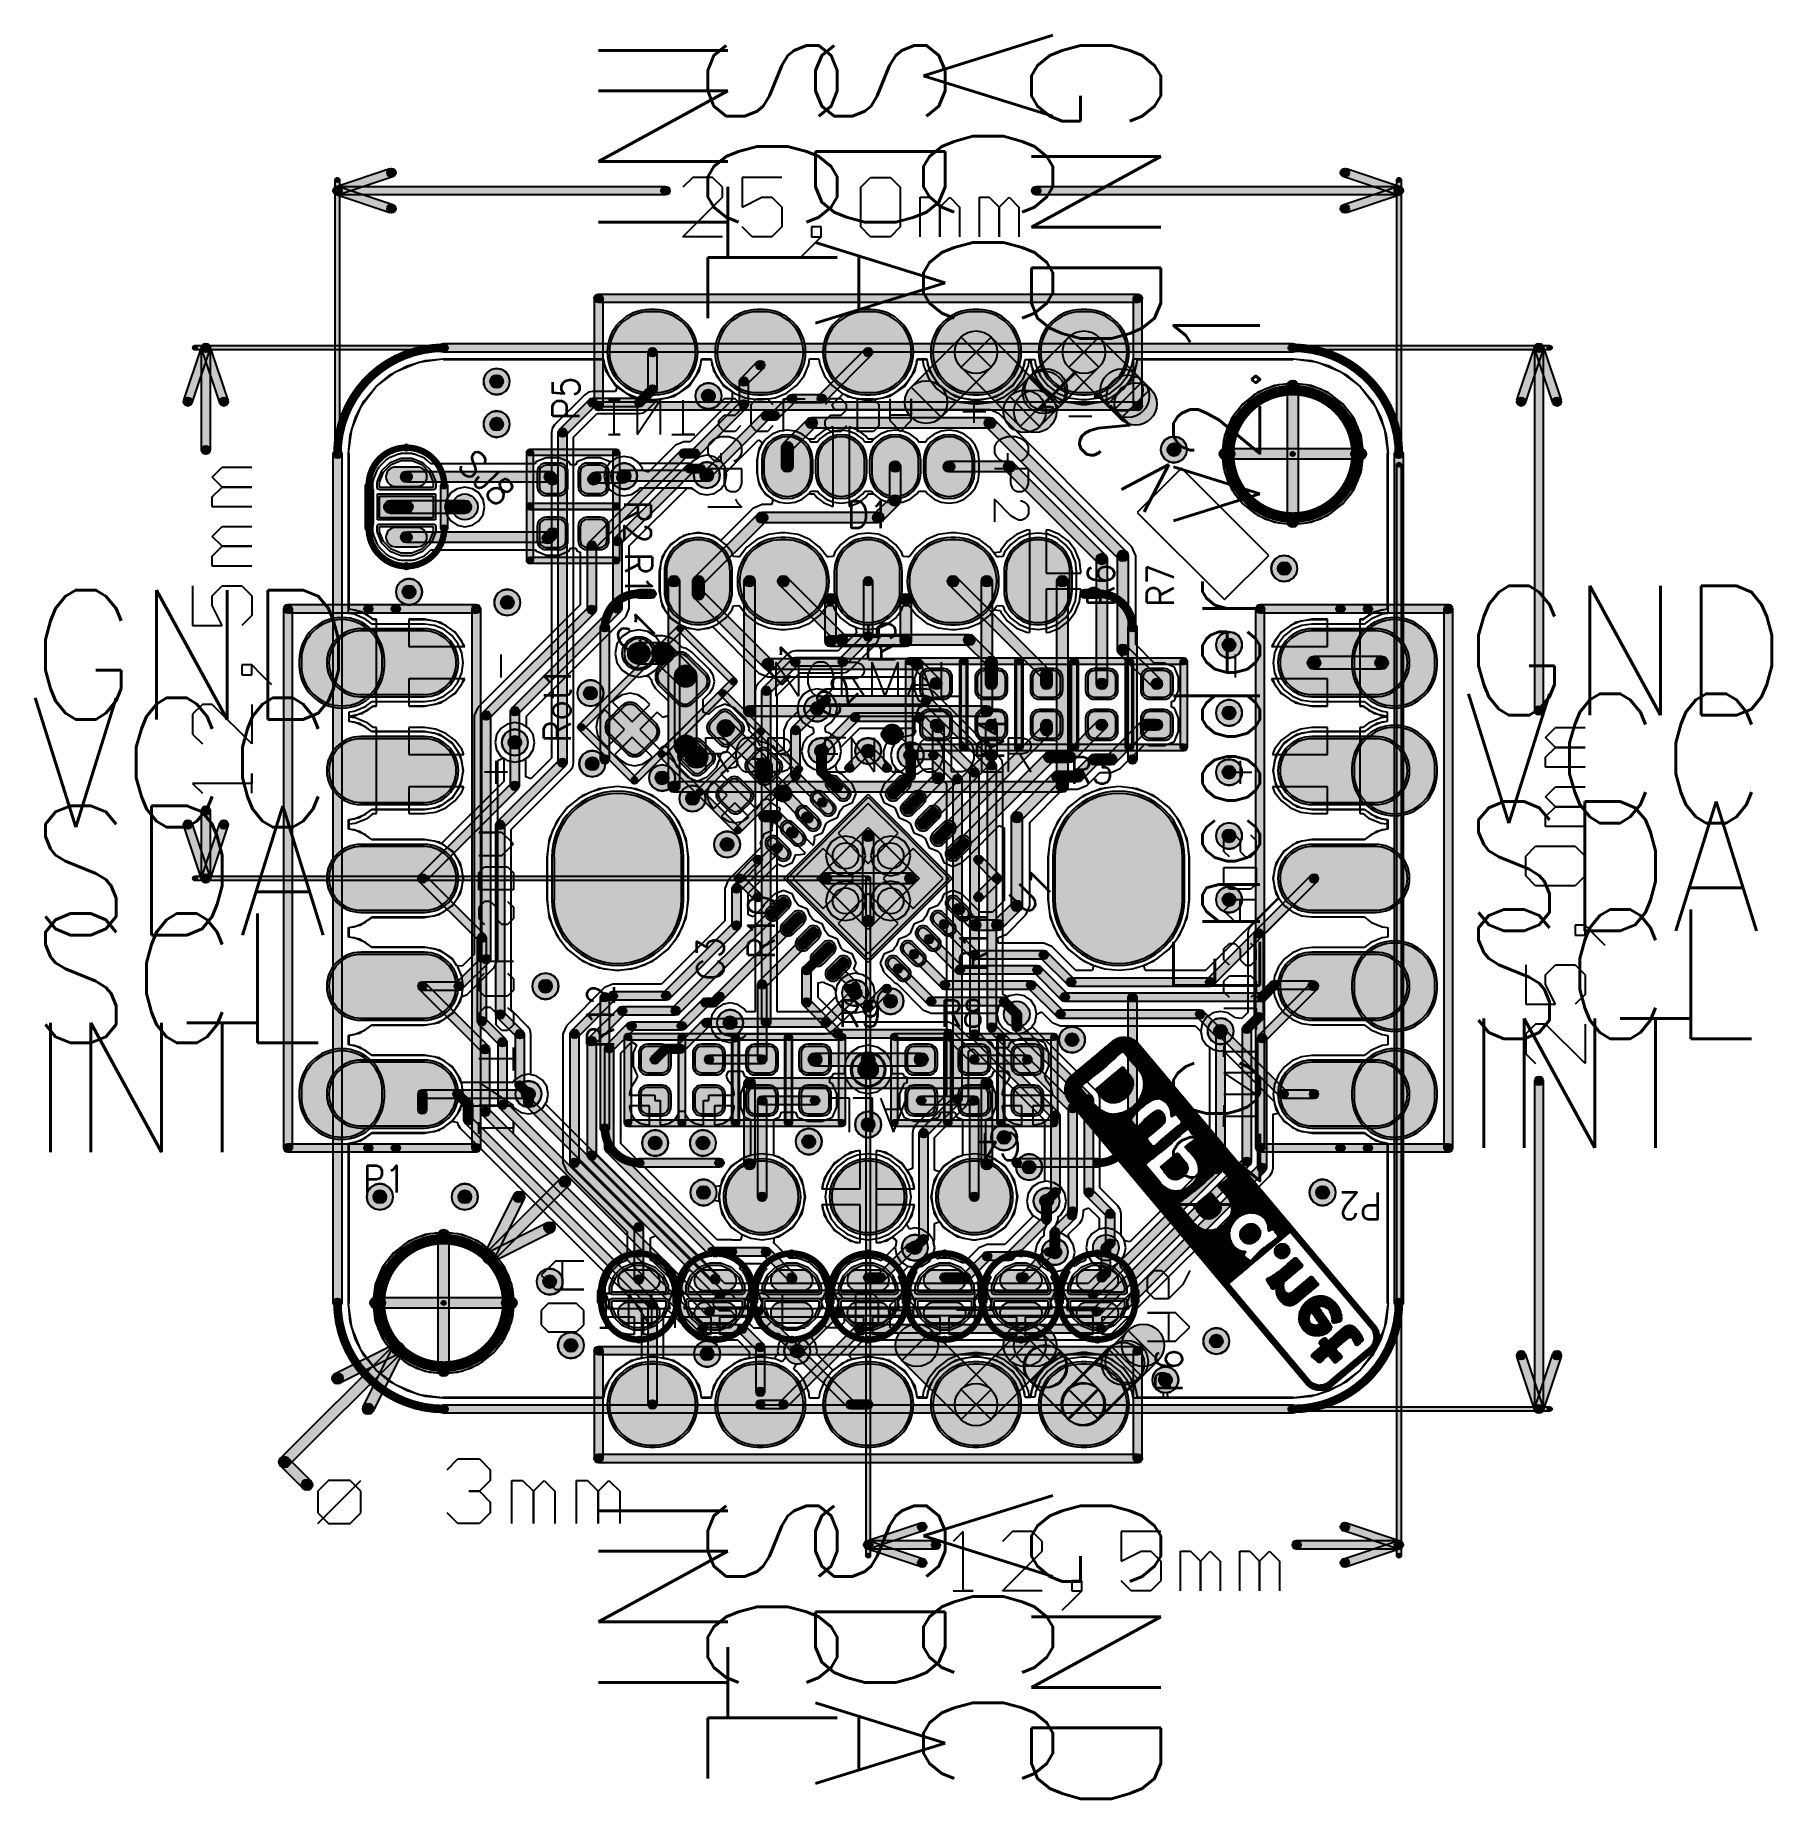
# Model space of a CAD drawing. Header units: millimetres. Extents: x -4 to 157, y -60 to 103.
import ezdxf

# ---------------------------------------------------------------- set-up
doc = ezdxf.new("R2010")
doc.units = ezdxf.units.MM
for name, color, linetype, true_color in [('BottomLayer', 5, 'Continuous', 0x0000ff), ('BottomOverlay', 7, 'Continuous', 0x999900), ('BottomPaste', 7, 'Continuous', 0x7f0000), ('BottomSolder', 6, 'Continuous', 0xff00ff), ('KeepOutLayer', 6, 'Continuous', 0xff00ff), ('Mechanical17', 7, 'Continuous', 0x7f7f00), ('Mechanical18', 7, 'Continuous', 0x7f7f00), ('MidLayer1', 7, 'Continuous', 0x7f0000), ('MidLayer2', 7, 'Continuous', 0x3f7f00), ('MultiLayer', 7, 'Continuous', 0xc0c0c0), ('TopLayer', 1, 'Continuous', 0xff0000), ('TopOverlay', 2, 'Continuous', 0xffff00), ('TopSolder', 7, 'Continuous', 0x7f007f)]:
    doc.layers.add(name, color=color, linetype=linetype, true_color=true_color)
doc.styles.add('textstyle11', font='standard')
doc.styles.add('textstyle12', font='standard')
doc.styles.add('textstyle13', font='standard')
doc.styles.add('textstyle14', font='standard')
doc.styles.add('textstyle15', font='standard')
doc.styles.add('textstyle16', font='standard')
doc.styles.add('textstyle17', font='standard')
doc.styles.add('textstyle18', font='standard')
doc.styles.add('textstyle19', font='standard')
doc.styles.add('textstyle20', font='standard')
doc.styles.add('textstyle21', font='standard')
doc.styles.add('textstyle22', font='standard')
doc.styles.add('textstyle23', font='standard')
doc.styles.add('textstyle24', font='standard')
doc.styles.add('textstyle25', font='standard')
doc.styles.add('textstyle26', font='standard')
doc.styles.add('textstyle27', font='standard')
doc.styles.add('textstyle28', font='standard')
doc.styles.add('textstyle29', font='standard')
doc.styles.add('textstyle30', font='standard')
doc.styles.add('textstyle31', font='standard')
doc.styles.add('textstyle32', font='standard')
doc.styles.add('textstyle33', font='standard')
doc.styles.add('textstyle34', font='standard')
doc.styles.add('textstyle35', font='standard')
doc.styles.add('textstyle36', font='standard')
doc.styles.add('textstyle37', font='standard')
doc.styles.add('textstyle38', font='standard')
doc.styles.add('textstyle39', font='standard')
doc.styles.add('textstyle40', font='standard')
doc.styles.add('textstyle41', font='standard')
doc.styles.add('textstyle42', font='standard')
doc.styles.add('textstyle43', font='standard')
doc.styles.add('textstyle44', font='standard')
doc.styles.add('textstyle45', font='standard')
doc.styles.add('textstyle46', font='standard')
doc.styles.add('textstyle47', font='standard')
doc.styles.add('textstyle48', font='standard')
doc.styles.add('textstyle49', font='standard')
doc.styles.add('textstyle50', font='standard')
doc.styles.add('textstyle51', font='standard')
doc.styles.add('textstyle52', font='standard')
doc.styles.add('textstyle53', font='standard')
doc.styles.add('textstyle54', font='standard')
doc.styles.add('textstyle55', font='standard')
doc.styles.add('textstyle56', font='standard')
doc.styles.add('textstyle57', font='standard')
doc.styles.add('textstyle58', font='standard')

msp = doc.modelspace()

# ---------------------------------------------------------------- texts
at = {"layer": 'BottomLayer', "style": 'textstyle33'}
msp.add_text('V 2.1', height=4.724, rotation=135, dxfattribs=at).set_placement((102.05, 62.2))
at = {"layer": 'BottomOverlay'}
for s, rotation, style, p in [('SJ8', 315, 'textstyle34', (34.81, 63.19)), ('R2', 270, 'textstyle35', (50.36, 60.04)), ('R1', 270, 'textstyle36', (50.46, 55.22)), ('R6', 90, 'textstyle57', (95.83, 50.2)), ('R7', 90, 'textstyle58', (101.35, 50.2)), ('C1', 45, 'textstyle49', (50.99, 45.47)), ('R5', 90, 'textstyle53', (75.5, 44.94)), ('L1', 45, 'textstyle37', (64.73, 42.72)), ('C2', 45, 'textstyle50', (69.46, 39.57)), ('R4', 90, 'textstyle45', (85.6, 36.02)), ('U1', 45, 'textstyle40', (87.57, 21.46)), ('R10', 90, 'textstyle42', (64.34, 17.52)), ('R11', 90, 'textstyle41', (84.02, 16.34)), ('C3', 90, 'textstyle48', (59.61, 15.55)), ('R12', 90, 'textstyle51', (49.44, 9.25)), ('C4', 180, 'textstyle47', (87.17, 1.38))]:
    msp.add_text(s, height=2.5, rotation=rotation, dxfattribs=dict(at, style=style)).set_placement(p)
for s, style, p in [('R3', 'textstyle46', (91.7, 33.76)), ('R9', 'textstyle43', (70.24, 11.22)), ('R8', 'textstyle44', (79.69, 11.22))]:
    msp.add_text(s, height=2.5, dxfattribs=dict(at, style=style)).set_placement(p)
at = {"layer": 'BottomSolder', "style": 'textstyle32'}
msp.add_text('V 2.1', height=4.724, rotation=135, dxfattribs=at).set_placement((102.05, 62.2))
at = {"layer": 'Mechanical17'}
for s, style, p in [('VCC', 'textstyle12', (78.13, 103.66)), ('INT', 'textstyle17', (48, 103.66)), ('SCL', 'textstyle26', (58.13, 103.66)), ('SDA', 'textstyle21', (68.13, 103.66)), ('GND', 'textstyle28', (88.13, 103.66)), ('VCC', 'textstyle13', (78.13, -31.77)), ('INT', 'textstyle24', (48, -31.77)), ('SCL', 'textstyle15', (58.13, -31.77)), ('SDA', 'textstyle19', (68.13, -31.77)), ('GND', 'textstyle27', (88.13, -31.77))]:
    msp.add_text(s, height=12, rotation=270, dxfattribs=dict(at, style=style)).set_placement(p)
for s, style, p in [('GND', 'textstyle29', (-4.7, 39.74)), ('GND', 'textstyle14', (128.2, 40.13)), ('VCC', 'textstyle22', (-4.7, 29.74)), ('VCC', 'textstyle20', (128.2, 30.13)), ('SDA', 'textstyle31', (-4.7, 19.74)), ('SDA', 'textstyle23', (128.2, 20.13)), ('SCL', 'textstyle18', (-4.7, 9.74)), ('SCL', 'textstyle16', (128.2, 10.13)), ('INT', 'textstyle30', (-4.7, -0.39)), ('INT', 'textstyle25', (128.2, 0))]:
    msp.add_text(s, height=12, dxfattribs=dict(at, style=style)).set_placement(p)
at = {"layer": 'TopOverlay'}
for s, height, rotation, style, p in [('I2C Encoder V2.1', 8, 90, 'textstyle11', (109.32, -6.5)), ('P5', 2.5, 90, 'textstyle38', (46.23, 67.52)), ('Rot1', 2.5, 90, 'textstyle56', (45.44, 37.6)), ('P2', 2.5, 180, 'textstyle55', (120.64, -4.13)), ('P6', 2.5, 90, 'textstyle39', (102.13, -22.64))]:
    msp.add_text(s, height=height, rotation=rotation, dxfattribs=dict(at, style=style)).set_placement(p)
for s, style, p in [('D1', 'textstyle52', (71.03, 57.48)), ('P1', 'textstyle54', (26.15, -4.13))]:
    msp.add_text(s, height=2.5, dxfattribs=dict(at, style=style)).set_placement(p)

# ---------------------------------------------------------------- hatches: boundary and pattern name
at = {"layer": 'BottomLayer', "true_color": 0x0000ff}
h = msp.add_hatch(color=5, dxfattribs=at)
edge = h.paths.add_edge_path(flags=0)
edge.add_arc((53.25, 73.8), 3.75, 270, 450)
edge.add_line((53.25, 77.55), (52.75, 77.55))
edge.add_arc((52.75, 73.8), 3.75, 90, 270)
edge.add_line((52.75, 70.05), (53.25, 70.05))
h = msp.add_hatch(color=5, dxfattribs=at)
edge = h.paths.add_edge_path(flags=0)
edge.add_arc((63.25, 73.8), 3.75, 270, 450)
edge.add_line((63.25, 77.55), (62.75, 77.55))
edge.add_arc((62.75, 73.8), 3.75, 90, 270)
edge.add_line((62.75, 70.05), (63.25, 70.05))
h = msp.add_hatch(color=5, dxfattribs=at)
edge = h.paths.add_edge_path(flags=0)
edge.add_arc((73.25, 73.8), 3.75, 270, 450)
edge.add_line((73.25, 77.55), (72.75, 77.55))
edge.add_arc((72.75, 73.8), 3.75, 90, 270)
edge.add_line((72.75, 70.05), (73.25, 70.05))
h = msp.add_hatch(color=5, dxfattribs=at)
edge = h.paths.add_edge_path(flags=0)
edge.add_arc((83.25, 73.8), 3.75, 270, 450)
edge.add_line((83.25, 77.55), (82.75, 77.55))
edge.add_arc((82.75, 73.8), 3.75, 90, 270)
edge.add_line((82.75, 70.05), (83.25, 70.05))
h = msp.add_hatch(color=5, dxfattribs=at)
edge = h.paths.add_edge_path(flags=0)
edge.add_arc((93.25, 73.8), 3.75, 270, 450)
edge.add_line((93.25, 77.55), (92.75, 77.55))
edge.add_arc((92.75, 73.8), 3.75, 90, 270)
edge.add_line((92.75, 70.05), (93.25, 70.05))
h = msp.add_hatch(color=5, dxfattribs=at)
edge = h.paths.add_edge_path(flags=0)
edge.add_arc((93, 73.8), 1.97, 0, 360)
h = msp.add_hatch(color=5, dxfattribs=at)
edge = h.paths.add_edge_path(flags=0)
edge.add_arc((93, 73.8), 1.97, 0, 360)
for points in [[(68.97, 69.21), (68.41, 69.77), (72.72, 74.08), (73.28, 73.52)], [(90.88, 68.9), (88.1, 71.68), (91.61, 75.19), (94.39, 72.41)], [(91.61, 72.41), (94.39, 75.19), (97.9, 71.68), (95.12, 68.9)], [(61.75, 70.8), (61.19, 71.36), (62.72, 72.9), (63.28, 72.33)], [(61.87, 68.94), (61.07, 68.94), (61.07, 71.08), (61.87, 71.08)], [(57.21, 64.12), (56.65, 64.69), (61.19, 69.22), (61.75, 68.66)], [(64.62, 67.61), (64.06, 68.17), (65.66, 69.77), (66.22, 69.21)], [(65.94, 69.09), (65.94, 69.89), (68.69, 69.89), (68.69, 69.09)], [(58.32, 62.12), (57.76, 62.68), (63.24, 68.17), (63.81, 67.61)], [(63.53, 67.49), (63.53, 68.29), (64.34, 68.29), (64.34, 67.49)], [(65.85, 64.64), (65.15, 65.35), (67.4, 67.6), (68.11, 66.89)], [(67.75, 66.74), (67.75, 67.74), (84.3, 67.74), (84.3, 66.74)], [(83.94, 66.89), (84.65, 67.6), (96.98, 55.27), (96.27, 54.57)], [(47.67, 55.6), (47.1, 56.16), (55.62, 64.69), (56.19, 64.12)], [(55.91, 64), (55.91, 64.8), (56.93, 64.8), (56.93, 64)], [(66, 63.19), (65, 63.19), (65, 64.99), (66, 64.99)], [(30.18, 61.75), (30.18, 62.75), (43.5, 62.75), (43.5, 61.75)], [(43.14, 61.89), (43.85, 62.6), (44.09, 62.36), (43.38, 61.65)], [(47.89, 61.65), (47.18, 62.36), (47.33, 62.51), (48.04, 61.8)], [(47.69, 61.66), (47.69, 62.66), (50.22, 62.66), (50.22, 61.66)], [(50.05, 56), (49.48, 56.56), (56.2, 63.29), (56.77, 62.72)], [(50.57, 61.8), (49.87, 62.51), (50.01, 62.66), (50.72, 61.95)], [(56.49, 62.6), (56.49, 63.4), (57.44, 63.4), (57.44, 62.6)], [(76, 60.04), (75, 60.04), (75, 63.19), (76, 63.19)], [(80.5, 62.69), (80.5, 63.69), (86.09, 63.69), (86.09, 62.69)], [(85.74, 62.84), (86.45, 63.54), (95.01, 54.97), (94.31, 54.27)], [(32.68, 60.45), (32.68, 58.45), (27.69, 58.45), (27.69, 60.45)], [(28.72, 58.85), (28.72, 60.05), (30.18, 60.05), (30.18, 58.85)], [(30.18, 58.85), (30.18, 60.05), (34.42, 60.05), (34.42, 58.85)], [(34.84, 59.02), (33.99, 59.87), (33.99, 59.87), (34.84, 59.02)], [(34.42, 58.85), (34.42, 60.05), (35.6, 60.05), (35.6, 58.85)], [(63.16, 57.96), (63.16, 58.96), (73.93, 58.96), (73.93, 57.96)], [(74.28, 58.11), (73.57, 58.82), (75.15, 60.39), (75.85, 59.68)], [(43.75, 56.29), (43.04, 57), (43.38, 57.34), (44.09, 56.63)], [(57.61, 52.21), (56.9, 52.91), (62.8, 58.82), (63.51, 58.11)], [(30.18, 56.15), (30.18, 57.15), (43.4, 57.15), (43.4, 56.15)], [(43.65, 56.2), (42.95, 56.9), (43.04, 57), (43.75, 56.29)], [(47.78, 49.92), (46.98, 49.92), (46.98, 55.88), (47.78, 55.88)], [(50.16, 50.03), (49.36, 50.03), (49.36, 56.28), (50.16, 56.28)], [(95.16, 43.04), (94.16, 43.04), (94.16, 54.62), (95.16, 54.62)], [(97.12, 46.19), (96.12, 46.19), (96.12, 54.92), (97.12, 54.92)], [(57.75, 51.33), (56.75, 51.33), (56.75, 52.56), (57.75, 52.56)], [(64.77, 52.21), (65.48, 52.91), (70.92, 47.47), (70.21, 46.76)], [(80.52, 52.21), (81.23, 52.91), (89.89, 44.25), (89.18, 43.54)], [(56.9, 50.98), (57.61, 51.69), (64.06, 45.24), (63.35, 44.53)], [(37.85, 39.82), (37.28, 40.38), (47.1, 50.2), (47.67, 49.63)], [(40.52, 40.22), (39.96, 40.79), (49.48, 50.31), (50.05, 49.75)], [(70.57, 46.62), (70.57, 47.62), (82.38, 47.62), (82.38, 46.62)], [(82.03, 46.76), (82.73, 47.47), (84.77, 45.43), (84.06, 44.73)], [(51.74, 44.87), (51.74, 46.87), (53.97, 46.87), (53.97, 44.87)], [(53.26, 45.16), (54.68, 46.57), (56.78, 44.47), (55.37, 43.05)], [(96.27, 45.84), (96.98, 46.54), (100.13, 43.4), (99.42, 42.69)], [(63.7, 44.38), (63.7, 45.38), (77.53, 45.38), (77.53, 44.38)], [(77.17, 44.53), (77.88, 45.24), (79.65, 43.46), (78.95, 42.76)], [(84.92, 43.04), (83.92, 43.04), (83.92, 45.08), (84.92, 45.08)], [(57.08, 37.27), (55.08, 37.27), (55.08, 43.76), (57.08, 43.76)], [(79.8, 43.04), (78.8, 43.04), (78.8, 43.11), (79.8, 43.11)], [(90.04, 43.04), (89.04, 43.04), (89.04, 43.9), (90.04, 43.9)], [(66.55, 38.46), (65.99, 39.02), (67.99, 41.03), (68.56, 40.47)], [(37.97, 17.52), (37.17, 17.52), (37.17, 40.1), (37.97, 40.1)], [(40.64, 37.61), (39.84, 37.61), (39.84, 40.51), (40.64, 40.51)], [(59.25, 38.41), (60.31, 39.47), (63.85, 35.93), (62.79, 34.87)], [(78.95, 38.89), (79.65, 39.6), (79.86, 39.39), (79.16, 38.68)], [(92.03, 35.9), (91.32, 36.61), (94.31, 39.6), (95.01, 38.89)], [(95.87, 35.67), (95.17, 36.38), (98.38, 39.6), (99.09, 38.89)], [(98.74, 38.74), (98.74, 39.74), (99.77, 39.74), (99.77, 38.74)], [(55.37, 36.56), (56.78, 37.97), (57.8, 36.96), (56.38, 35.55)], [(66.67, 34.51), (65.87, 34.51), (65.87, 38.74), (66.67, 38.74)], [(80.01, 34.29), (79.01, 34.29), (79.01, 39.03), (80.01, 39.03)], [(80.31, 28.82), (79.61, 29.53), (89.18, 39.11), (89.89, 38.4)], [(84.92, 36.42), (83.92, 36.42), (83.92, 39.24), (84.92, 39.24)], [(90.04, 38.75), (89.04, 38.75), (89.04, 39.24), (90.04, 39.24)], [(69.07, 34.9), (68.27, 34.9), (68.27, 36.81), (69.07, 36.81)], [(77.34, 34.5), (76.54, 34.5), (76.54, 36.42), (77.34, 36.42)], [(78.99, 30.28), (78.28, 30.99), (84.06, 36.77), (84.77, 36.06)], [(81.77, 27.5), (81.07, 28.21), (89.47, 36.61), (90.18, 35.9)], [(89.82, 35.75), (89.82, 36.75), (91.67, 36.75), (91.67, 35.75)], [(92.77, 34.1), (92.07, 34.81), (93.63, 36.38), (94.34, 35.67)], [(93.99, 35.52), (93.99, 36.52), (95.52, 36.52), (95.52, 35.52)], [(64.07, 34.68), (62.57, 34.68), (62.57, 35.4), (64.07, 35.4)], [(62.79, 34.15), (63.85, 35.21), (65.66, 33.4), (64.6, 32.34)], [(65.99, 34.23), (66.55, 34.8), (69.04, 32.31), (68.47, 31.75)], [(68.39, 34.62), (68.95, 35.18), (70.43, 33.7), (69.86, 33.14)], [(76.14, 33.14), (75.57, 33.7), (76.65, 34.79), (77.22, 34.22)], [(77.6, 31.68), (76.89, 32.38), (79.16, 34.65), (79.86, 33.94)], [(87.15, 30.33), (86.44, 31.03), (90.21, 34.81), (90.92, 34.1)], [(90.57, 33.95), (90.57, 34.95), (92.42, 34.95), (92.42, 33.95)], [(64.77, 32.52), (65.48, 33.23), (67.72, 30.99), (67.01, 30.28)], [(63.4, 30.28), (63.4, 31.28), (64.44, 31.28), (64.44, 30.28)], [(64.09, 30.42), (64.79, 31.13), (66.32, 29.6), (65.62, 28.89)], [(80.52, 25), (73, 17.48), (65.48, 25), (73, 32.52)], [(87.29, 22.45), (86.29, 22.45), (86.29, 30.68), (87.29, 30.68)], [(61.08, 23.79), (60.51, 24.35), (64.3, 28.14), (64.86, 27.57)], [(105, 15.09), (104.43, 15.66), (114.06, 25.28), (114.62, 24.72)], [(61.2, 20.63), (60.4, 20.63), (60.4, 24.07), (61.2, 24.07)], [(55.43, 12.43), (54.86, 13), (64.3, 22.43), (64.86, 21.86)], [(81.07, 21.79), (81.77, 22.5), (83.25, 21.02), (82.54, 20.32)], [(85.37, 20.32), (84.66, 21.02), (86.44, 22.8), (87.15, 22.1)], [(54.57, 13.83), (54, 14.4), (60.51, 20.91), (61.08, 20.34)], [(59.51, 13.73), (58.95, 14.3), (65.69, 21.04), (66.25, 20.47)], [(63.44, 14.87), (62.87, 15.44), (67.08, 19.65), (67.65, 19.08)], [(78.35, 19.08), (78.92, 19.65), (81.77, 16.8), (81.2, 16.23)], [(79.75, 20.47), (80.31, 21.04), (83.15, 18.2), (82.59, 17.63)], [(82.9, 20.17), (82.9, 21.17), (85.01, 21.17), (85.01, 20.17)], [(67.56, 16.21), (67, 16.78), (68.47, 18.25), (69.04, 17.69)], [(76.96, 17.69), (77.53, 18.25), (80.39, 15.4), (79.82, 14.83)], [(82.87, 17.51), (82.87, 18.31), (89.28, 18.31), (89.28, 17.51)], [(88.99, 17.63), (89.56, 18.2), (92.1, 15.66), (91.53, 15.09)], [(35.33, 14.72), (34.76, 15.28), (37.28, 17.8), (37.85, 17.24)], [(67.68, 13.5), (66.88, 13.5), (66.88, 16.5), (67.68, 16.5)], [(69.86, 16.3), (70.43, 16.86), (72.08, 15.21), (71.51, 14.65)], [(75.5, 16.37), (76.07, 16.93), (79.13, 13.87), (78.57, 13.3)], [(81.49, 16.11), (81.49, 16.91), (88.7, 16.91), (88.7, 16.11)], [(88.41, 16.23), (88.98, 16.8), (91.52, 14.26), (90.95, 13.69)], [(31.66, 14.6), (31.66, 15.4), (35.05, 15.4), (35.05, 14.6)], [(63.56, 8.2), (62.76, 8.2), (62.76, 15.16), (63.56, 15.16)], [(72.19, 14.37), (71.39, 14.37), (71.39, 14.93), (72.19, 14.93)], [(80.1, 14.71), (80.1, 15.51), (88.12, 15.51), (88.12, 14.71)], [(87.83, 14.83), (88.4, 15.4), (91.11, 12.68), (90.54, 12.12)], [(91.81, 14.98), (91.81, 15.78), (104.71, 15.78), (104.71, 14.98)], [(109.8, 13.69), (109.23, 14.26), (110.35, 15.38), (110.92, 14.81)], [(110.63, 14.69), (110.63, 15.49), (114.24, 15.49), (114.24, 14.69)], [(113.96, 14.81), (114.53, 15.38), (114.62, 15.28), (114.06, 14.72)], [(46.07, 10.29), (45.5, 10.86), (49.04, 14.4), (49.6, 13.83)], [(49.32, 13.71), (49.32, 14.51), (54.28, 14.51), (54.28, 13.71)], [(50.18, 12.31), (50.18, 13.11), (55.15, 13.11), (55.15, 12.31)], [(56.01, 11.03), (55.44, 11.6), (57.63, 13.78), (58.19, 13.21)], [(57.91, 13.1), (57.91, 13.9), (58.69, 13.9), (58.69, 13.1)], [(58.97, 13.21), (58.41, 13.78), (58.92, 14.3), (59.49, 13.73)], [(59.21, 13.61), (59.21, 14.41), (59.23, 14.41), (59.23, 13.61)], [(67, 13.21), (67.56, 13.78), (70.48, 10.86), (69.92, 10.29)], [(78.85, 13.18), (78.85, 13.98), (85.6, 13.98), (85.6, 13.18)], [(85.32, 13.3), (85.88, 13.87), (87.06, 12.68), (86.5, 12.12)], [(91.23, 13.58), (91.23, 14.38), (109.52, 14.38), (109.52, 13.58)], [(47.67, 9.63), (47.1, 10.2), (49.9, 13), (50.47, 12.43)], [(49.27, 8.97), (48.7, 9.53), (50.76, 11.6), (51.33, 11.03)], [(51.05, 10.91), (51.05, 11.71), (55.73, 11.71), (55.73, 10.91)], [(55.86, 8.9), (55.29, 9.47), (57.72, 11.9), (58.29, 11.33)], [(58.01, 11.21), (58.01, 12.01), (60.2, 12.01), (60.2, 11.21)], [(90.83, 12), (90.83, 12.8), (103.78, 12.8), (103.78, 12)], [(103.5, 12.12), (104.07, 12.68), (105.96, 10.79), (105.39, 10.22)], [(46.18, -1.37), (45.38, -1.37), (45.38, 10.58), (46.18, 10.58)], [(47.78, -0.71), (46.98, -0.71), (46.98, 9.91), (47.78, 9.91)], [(70.2, 10.18), (70.2, 10.98), (80.46, 10.98), (80.46, 10.18)], [(80.18, 10.29), (80.75, 10.86), (83.13, 8.48), (82.56, 7.92)], [(106.08, 10.83), (105.28, 10.83), (105.28, 10.83), (106.08, 10.83)], [(105.39, 10.54), (105.96, 11.11), (111.79, 5.28), (111.22, 4.72)], [(49.38, -0.05), (48.58, -0.05), (48.58, 9.25), (49.38, 9.25)], [(53.5, 7.92), (52.93, 8.48), (53.92, 9.47), (54.49, 8.9)], [(54.2, 8.79), (54.2, 9.59), (55.58, 9.59), (55.58, 8.79)], [(58.24, 7.8), (58.24, 8.6), (63.16, 8.6), (63.16, 7.8)], [(68.08, 7.6), (68.08, 8.8), (73, 8.8), (73, 7.6)], [(73.6, 7.28), (72.4, 7.28), (72.4, 8.2), (73.6, 8.2)], [(73, 7.6), (73, 8.8), (77.92, 8.8), (77.92, 7.6)], [(82.84, 7.8), (82.84, 8.6), (87.76, 8.6), (87.76, 7.8)], [(31.66, 4.6), (31.66, 5.4), (41.5, 5.4), (41.5, 4.6)], [(111.5, 4.6), (111.5, 5.4), (114.34, 5.4), (114.34, 4.6)], [(63.56, -4.53), (62.76, -4.53), (62.76, 4.4), (63.56, 4.4)], [(63.16, 4), (63.16, 4.8), (68.08, 4.8), (68.08, 4)], [(77.92, 4), (77.92, 4.8), (82.84, 4.8), (82.84, 4)], [(83.24, -4.53), (82.44, -4.53), (82.44, 4.4), (83.24, 4.4)], [(48.7, -0.33), (49.27, 0.24), (58.84, -9.33), (58.27, -9.9)], [(45.5, -1.66), (46.07, -1.09), (52.02, -7.05), (51.46, -7.61)], [(47.1, -0.99), (47.67, -0.43), (59.11, -11.87), (58.54, -12.44)], [(86.44, -10.29), (85.88, -9.73), (89.25, -6.35), (89.82, -6.92)], [(89.94, -6.64), (89.14, -6.64), (89.14, -4.92), (89.94, -4.92)], [(52.14, -12.2), (51.34, -12.2), (51.34, -7.33), (52.14, -7.33)], [(58.55, -10.02), (58.55, -9.22), (59.41, -9.22), (59.41, -10.02)], [(59.13, -9.9), (59.7, -9.33), (59.7, -9.33), (59.13, -9.9)], [(59.41, -10.02), (59.41, -9.22), (60.35, -9.22), (60.35, -10.02)], [(60.07, -9.9), (60.63, -9.33), (60.64, -9.34), (60.08, -9.91)], [(60.36, -10.03), (60.36, -9.23), (63.53, -9.23), (63.53, -10.03)], [(63.25, -9.91), (63.82, -9.34), (66.2, -11.73), (65.63, -12.29)], [(74.46, -12.29), (73.9, -11.73), (76.65, -8.97), (77.22, -9.53)], [(76.94, -9.65), (76.94, -8.85), (77.33, -8.85), (77.33, -9.65)], [(82.34, -12.29), (81.77, -11.73), (83.74, -9.76), (84.31, -10.32)], [(84.02, -10.44), (84.02, -9.64), (86.09, -9.64), (86.09, -10.44)], [(86.24, -10.41), (85.94, -9.67), (86.01, -9.64), (86.31, -10.38)], [(87.71, -12.29), (87.14, -11.73), (89.5, -9.36), (90.07, -9.93)], [(89.78, -10.05), (89.78, -9.25), (90.32, -9.25), (90.32, -10.05)], [(95.45, -11.61), (94.65, -11.61), (94.65, -9.25), (95.45, -9.25)], [(94.94, -12.29), (94.37, -11.73), (94.76, -11.33), (95.33, -11.9)], [(59.23, -12.2), (58.43, -12.2), (58.43, -12.15), (59.23, -12.15)], [(66.31, -12.2), (65.51, -12.2), (65.51, -12.01), (66.31, -12.01)], [(73, -12.41), (73, -11.61), (74.18, -11.61), (74.18, -12.41)], [(80.09, -12.41), (80.09, -11.61), (82.06, -11.61), (82.06, -12.41)], [(87.17, -12.41), (87.17, -11.61), (87.42, -11.61), (87.42, -12.41)], [(66.14, -19.12), (66.71, -18.56), (71.66, -23.52), (71.1, -24.08)], [(88.1, -21.68), (90.88, -18.9), (94.39, -22.41), (91.61, -25.19)], [(94.39, -25.19), (91.61, -22.41), (95.59, -18.43), (98.37, -21.21)], [(71.38, -24.2), (71.38, -23.4), (73, -23.4), (73, -24.2)]]:
    msp.add_hatch(color=5, dxfattribs=at).paths.add_polyline_path(points, flags=0)
h = msp.add_hatch(color=5, dxfattribs=at)
edge = h.paths.add_edge_path(flags=0)
edge.add_arc((73, 73.8), 0.4, 0, 360)
h = msp.add_hatch(color=5, dxfattribs=at)
edge = h.paths.add_edge_path(flags=0)
edge.add_arc((38.55, 71.08), 1.2, 0, 360)
h = msp.add_hatch(color=5, dxfattribs=at)
edge = h.paths.add_edge_path(flags=0)
edge.add_arc((63, 72.61), 0.4, 0, 360)
h = msp.add_hatch(color=5, dxfattribs=at)
edge = h.paths.add_edge_path(flags=0)
edge.add_arc((89.49, 70.29), 1.97, 0, 360)
h = msp.add_hatch(color=5, dxfattribs=at)
edge = h.paths.add_edge_path(flags=0)
edge.add_arc((96.51, 70.29), 1.97, 0, 360)
h = msp.add_hatch(color=5, dxfattribs=at)
edge = h.paths.add_edge_path(flags=0)
edge.add_arc((58.19, 69.74), 1.2, 0, 360)
h = msp.add_hatch(color=5, dxfattribs=at)
edge = h.paths.add_edge_path(flags=0)
edge.add_arc((61.47, 71.08), 0.4, 0, 360)
h = msp.add_hatch(color=5, dxfattribs=at)
edge = h.paths.add_edge_path(flags=0)
edge.add_arc((61.47, 71.08), 0.4, 0, 360)
h = msp.add_hatch(color=5, dxfattribs=at)
edge = h.paths.add_edge_path(flags=0)
edge.add_arc((61.47, 68.94), 0.4, 0, 360)
h = msp.add_hatch(color=5, dxfattribs=at)
edge = h.paths.add_edge_path(flags=0)
edge.add_arc((61.47, 68.94), 0.4, 0, 360)
h = msp.add_hatch(color=5, dxfattribs=at)
edge = h.paths.add_edge_path(flags=0)
edge.add_arc((65.94, 69.49), 0.4, 0, 360)
h = msp.add_hatch(color=5, dxfattribs=at)
edge = h.paths.add_edge_path(flags=0)
edge.add_arc((65.94, 69.49), 0.4, 0, 360)
h = msp.add_hatch(color=5, dxfattribs=at)
edge = h.paths.add_edge_path(flags=0)
edge.add_arc((68.69, 69.49), 0.4, 0, 360)
h = msp.add_hatch(color=5, dxfattribs=at)
edge = h.paths.add_edge_path(flags=0)
edge.add_arc((68.69, 69.49), 0.4, 0, 360)
h = msp.add_hatch(color=5, dxfattribs=at)
edge = h.paths.add_edge_path(flags=0)
edge.add_arc((38.55, 67.13), 1.2, 0, 360)
h = msp.add_hatch(color=5, dxfattribs=at)
edge = h.paths.add_edge_path(flags=0)
edge.add_arc((63.53, 67.89), 0.4, 0, 360)
h = msp.add_hatch(color=5, dxfattribs=at)
edge = h.paths.add_edge_path(flags=0)
edge.add_arc((63.53, 67.89), 0.4, 0, 360)
h = msp.add_hatch(color=5, dxfattribs=at)
edge = h.paths.add_edge_path(flags=0)
edge.add_arc((64.34, 67.89), 0.4, 0, 360)
h = msp.add_hatch(color=5, dxfattribs=at)
edge = h.paths.add_edge_path(flags=0)
edge.add_arc((64.34, 67.89), 0.4, 0, 360)
h = msp.add_hatch(color=5, dxfattribs=at)
edge = h.paths.add_edge_path(flags=0)
edge.add_arc((67.75, 67.24), 0.5, 0, 360)
h = msp.add_hatch(color=5, dxfattribs=at)
edge = h.paths.add_edge_path(flags=0)
edge.add_arc((67.75, 67.24), 0.5, 0, 360)
h = msp.add_hatch(color=5, dxfattribs=at)
edge = h.paths.add_edge_path(flags=0)
edge.add_arc((84.3, 67.24), 0.5, 0, 360)
h = msp.add_hatch(color=5, dxfattribs=at)
edge = h.paths.add_edge_path(flags=0)
edge.add_arc((84.3, 67.24), 0.5, 0, 360)
h = msp.add_hatch(color=5, dxfattribs=at)
edge = h.paths.add_edge_path(flags=0)
edge.add_arc((65.5, 62.6), 2.17, 180, 360)
edge.add_line((67.67, 62.6), (67.67, 63.78))
edge.add_arc((65.5, 63.78), 2.17, 0, 180)
edge.add_line((63.33, 63.78), (63.33, 62.6))
h = msp.add_hatch(color=5, dxfattribs=at)
edge = h.paths.add_edge_path(flags=0)
edge.add_arc((65.5, 64.99), 0.5, 0, 360)
h = msp.add_hatch(color=5, dxfattribs=at)
edge = h.paths.add_edge_path(flags=0)
edge.add_arc((65.5, 64.99), 0.5, 0, 360)
h = msp.add_hatch(color=5, dxfattribs=at)
edge = h.paths.add_edge_path(flags=0)
edge.add_arc((70.5, 62.6), 2.17, 180, 360)
edge.add_line((72.67, 62.6), (72.67, 63.78))
edge.add_arc((70.5, 63.78), 2.17, 0, 180)
edge.add_line((68.33, 63.78), (68.33, 62.6))
h = msp.add_hatch(color=5, dxfattribs=at)
edge = h.paths.add_edge_path(flags=0)
edge.add_arc((75.5, 62.6), 2.17, 180, 360)
edge.add_line((77.67, 62.6), (77.67, 63.78))
edge.add_arc((75.5, 63.78), 2.17, 0, 180)
edge.add_line((73.33, 63.78), (73.33, 62.6))
h = msp.add_hatch(color=5, dxfattribs=at)
edge = h.paths.add_edge_path(flags=0)
edge.add_arc((80.5, 62.6), 2.17, 180, 360)
edge.add_line((82.67, 62.6), (82.67, 63.78))
edge.add_arc((80.5, 63.78), 2.17, 0, 180)
edge.add_line((78.33, 63.78), (78.33, 62.6))
h = msp.add_hatch(color=5, dxfattribs=at)
edge = h.paths.add_edge_path(flags=0)
edge.add_arc((101.35, 64.76), 1.2, 0, 360)
h = msp.add_hatch(color=5, dxfattribs=at)
edge = h.paths.add_edge_path(flags=0)
edge.add_arc((55.91, 64.4), 0.4, 0, 360)
h = msp.add_hatch(color=5, dxfattribs=at)
edge = h.paths.add_edge_path(flags=0)
edge.add_arc((55.91, 64.4), 0.4, 0, 360)
h = msp.add_hatch(color=5, dxfattribs=at)
edge = h.paths.add_edge_path(flags=0)
edge.add_arc((56.93, 64.4), 0.4, 0, 360)
h = msp.add_hatch(color=5, dxfattribs=at)
edge = h.paths.add_edge_path(flags=0)
edge.add_arc((56.93, 64.4), 0.4, 0, 360)
h = msp.add_hatch(color=5, dxfattribs=at)
edge = h.paths.add_edge_path(flags=0)
edge.add_arc((31.19, 62.25), 0.9, 270, 450)
edge.add_line((31.19, 63.15), (29.19, 63.15))
edge.add_arc((29.19, 62.25), 0.9, 90, 270)
edge.add_line((29.19, 61.35), (31.19, 61.35))
h = msp.add_hatch(color=5, dxfattribs=at)
edge = h.paths.add_edge_path(flags=0)
edge.add_arc((30.18, 62.25), 0.5, 0, 360)
h = msp.add_hatch(color=5, dxfattribs=at)
edge = h.paths.add_edge_path(flags=0)
edge.add_arc((44.35, 61.32), 0.613, 270, 360)
edge.add_line((44.96, 61.32), (44.96, 62.7))
edge.add_arc((44.35, 62.7), 0.613, 0, 90)
edge.add_line((44.35, 63.31), (43.13, 63.31))
edge.add_arc((43.13, 62.7), 0.613, 90, 180)
edge.add_line((42.51, 62.7), (42.51, 61.32))
edge.add_arc((43.13, 61.32), 0.613, 180, 270)
edge.add_line((43.13, 60.71), (44.35, 60.71))
h = msp.add_hatch(color=5, dxfattribs=at)
edge = h.paths.add_edge_path(flags=0)
edge.add_arc((43.5, 62.25), 0.5, 0, 360)
h = msp.add_hatch(color=5, dxfattribs=at)
edge = h.paths.add_edge_path(flags=0)
edge.add_arc((43.5, 62.25), 0.5, 0, 360)
h = msp.add_hatch(color=5, dxfattribs=at)
edge = h.paths.add_edge_path(flags=0)
edge.add_arc((43.74, 62.01), 0.5, 0, 360)
h = msp.add_hatch(color=5, dxfattribs=at)
edge = h.paths.add_edge_path(flags=0)
edge.add_arc((48.15, 61.32), 0.613, 270, 360)
edge.add_line((48.76, 61.32), (48.76, 62.7))
edge.add_arc((48.15, 62.7), 0.613, 0, 90)
edge.add_line((48.15, 63.31), (46.93, 63.31))
edge.add_arc((46.93, 62.7), 0.613, 90, 180)
edge.add_line((46.31, 62.7), (46.31, 61.32))
edge.add_arc((46.93, 61.32), 0.613, 180, 270)
edge.add_line((46.93, 60.71), (48.15, 60.71))
h = msp.add_hatch(color=5, dxfattribs=at)
edge = h.paths.add_edge_path(flags=0)
edge.add_arc((47.54, 62.01), 0.5, 0, 360)
h = msp.add_hatch(color=5, dxfattribs=at)
edge = h.paths.add_edge_path(flags=0)
edge.add_arc((47.69, 62.16), 0.5, 0, 360)
h = msp.add_hatch(color=5, dxfattribs=at)
edge = h.paths.add_edge_path(flags=0)
edge.add_arc((47.69, 62.16), 0.5, 0, 360)
h = msp.add_hatch(color=5, dxfattribs=at)
edge = h.paths.add_edge_path(flags=0)
edge.add_arc((50.37, 62.3), 1.2, 0, 360)
h = msp.add_hatch(color=5, dxfattribs=at)
edge = h.paths.add_edge_path(flags=0)
edge.add_arc((50.22, 62.16), 0.5, 0, 360)
h = msp.add_hatch(color=5, dxfattribs=at)
edge = h.paths.add_edge_path(flags=0)
edge.add_arc((50.22, 62.16), 0.5, 0, 360)
h = msp.add_hatch(color=5, dxfattribs=at)
edge = h.paths.add_edge_path(flags=0)
edge.add_arc((50.37, 62.3), 0.5, 0, 360)
h = msp.add_hatch(color=5, dxfattribs=at)
edge = h.paths.add_edge_path(flags=0)
edge.add_arc((56.49, 63), 0.4, 0, 360)
h = msp.add_hatch(color=5, dxfattribs=at)
edge = h.paths.add_edge_path(flags=0)
edge.add_arc((56.49, 63), 0.4, 0, 360)
h = msp.add_hatch(color=5, dxfattribs=at)
edge = h.paths.add_edge_path(flags=0)
edge.add_arc((58.04, 62.4), 1.2, 0, 360)
h = msp.add_hatch(color=5, dxfattribs=at)
edge = h.paths.add_edge_path(flags=0)
edge.add_arc((57.44, 63), 0.4, 0, 360)
h = msp.add_hatch(color=5, dxfattribs=at)
edge = h.paths.add_edge_path(flags=0)
edge.add_arc((58.04, 62.4), 0.4, 0, 360)
h = msp.add_hatch(color=5, dxfattribs=at)
edge = h.paths.add_edge_path(flags=0)
edge.add_arc((65.5, 63.19), 0.5, 0, 360)
h = msp.add_hatch(color=5, dxfattribs=at)
edge = h.paths.add_edge_path(flags=0)
edge.add_arc((75.5, 63.19), 0.5, 0, 360)
h = msp.add_hatch(color=5, dxfattribs=at)
edge = h.paths.add_edge_path(flags=0)
edge.add_arc((80.5, 63.19), 0.5, 0, 360)
h = msp.add_hatch(color=5, dxfattribs=at)
edge = h.paths.add_edge_path(flags=0)
edge.add_arc((86.09, 63.19), 0.5, 0, 360)
h = msp.add_hatch(color=5, dxfattribs=at)
edge = h.paths.add_edge_path(flags=0)
edge.add_arc((86.09, 63.19), 0.5, 0, 360)
h = msp.add_hatch(color=5, dxfattribs=at)
edge = h.paths.add_edge_path(flags=0)
edge.add_arc((35.6, 59.45), 1.2, 0, 360)
h = msp.add_hatch(color=5, dxfattribs=at)
edge = h.paths.add_edge_path(flags=0)
edge.add_arc((75.5, 60.04), 0.5, 0, 360)
h = msp.add_hatch(color=5, dxfattribs=at)
edge = h.paths.add_edge_path(flags=0)
edge.add_arc((75.5, 60.04), 0.5, 0, 360)
h = msp.add_hatch(color=5, dxfattribs=at)
edge = h.paths.add_edge_path(flags=0)
edge.add_arc((28.72, 59.45), 0.6, 0, 360)
h = msp.add_hatch(color=5, dxfattribs=at)
edge = h.paths.add_edge_path(flags=0)
edge.add_arc((30.18, 59.45), 0.6, 0, 360)
h = msp.add_hatch(color=5, dxfattribs=at)
edge = h.paths.add_edge_path(flags=0)
edge.add_arc((30.18, 59.45), 0.6, 0, 360)
h = msp.add_hatch(color=5, dxfattribs=at)
edge = h.paths.add_edge_path(flags=0)
edge.add_arc((34.42, 59.45), 0.6, 0, 360)
h = msp.add_hatch(color=5, dxfattribs=at)
edge = h.paths.add_edge_path(flags=0)
edge.add_arc((34.42, 59.45), 0.6, 0, 360)
h = msp.add_hatch(color=5, dxfattribs=at)
edge = h.paths.add_edge_path(flags=0)
edge.add_arc((34.42, 59.45), 0.6, 0, 360)
h = msp.add_hatch(color=5, dxfattribs=at)
edge = h.paths.add_edge_path(flags=0)
edge.add_arc((34.42, 59.45), 0.6, 0, 360)
h = msp.add_hatch(color=5, dxfattribs=at)
edge = h.paths.add_edge_path(flags=0)
edge.add_arc((35.6, 59.45), 0.6, 0, 360)
h = msp.add_hatch(color=5, dxfattribs=at)
edge = h.paths.add_edge_path(flags=0)
edge.add_arc((63.16, 58.46), 0.5, 0, 360)
h = msp.add_hatch(color=5, dxfattribs=at)
edge = h.paths.add_edge_path(flags=0)
edge.add_arc((63.16, 58.46), 0.5, 0, 360)
h = msp.add_hatch(color=5, dxfattribs=at)
edge = h.paths.add_edge_path(flags=0)
edge.add_arc((73.93, 58.46), 0.5, 0, 360)
h = msp.add_hatch(color=5, dxfattribs=at)
edge = h.paths.add_edge_path(flags=0)
edge.add_arc((73.93, 58.46), 0.5, 0, 360)
h = msp.add_hatch(color=5, dxfattribs=at)
edge = h.paths.add_edge_path(flags=0)
edge.add_arc((29.19, 56.65), 0.9, 90, 270)
edge.add_line((29.19, 55.75), (31.19, 55.75))
edge.add_arc((31.19, 56.65), 0.9, 270, 450)
edge.add_line((31.19, 57.55), (29.19, 57.55))
h = msp.add_hatch(color=5, dxfattribs=at)
edge = h.paths.add_edge_path(flags=0)
edge.add_arc((44.35, 56.3), 0.613, 270, 360)
edge.add_line((44.96, 56.3), (44.96, 57.68))
edge.add_arc((44.35, 57.68), 0.613, 0, 90)
edge.add_line((44.35, 58.29), (43.13, 58.29))
edge.add_arc((43.13, 57.68), 0.613, 90, 180)
edge.add_line((42.51, 57.68), (42.51, 56.3))
edge.add_arc((43.13, 56.3), 0.613, 180, 270)
edge.add_line((43.13, 55.69), (44.35, 55.69))
h = msp.add_hatch(color=5, dxfattribs=at)
edge = h.paths.add_edge_path(flags=0)
edge.add_arc((43.74, 56.99), 0.5, 0, 360)
h = msp.add_hatch(color=5, dxfattribs=at)
edge = h.paths.add_edge_path(flags=0)
edge.add_arc((48.15, 56.3), 0.613, 270, 360)
edge.add_line((48.76, 56.3), (48.76, 57.68))
edge.add_arc((48.15, 57.68), 0.613, 0, 90)
edge.add_line((48.15, 58.29), (46.93, 58.29))
edge.add_arc((46.93, 57.68), 0.613, 90, 180)
edge.add_line((46.31, 57.68), (46.31, 56.3))
edge.add_arc((46.93, 56.3), 0.613, 180, 270)
edge.add_line((46.93, 55.69), (48.15, 55.69))
h = msp.add_hatch(color=5, dxfattribs=at)
edge = h.paths.add_edge_path(flags=0)
edge.add_arc((30.18, 56.65), 0.5, 0, 360)
h = msp.add_hatch(color=5, dxfattribs=at)
edge = h.paths.add_edge_path(flags=0)
edge.add_arc((43.3, 56.55), 0.5, 0, 360)
h = msp.add_hatch(color=5, dxfattribs=at)
edge = h.paths.add_edge_path(flags=0)
edge.add_arc((43.4, 56.65), 0.5, 0, 360)
h = msp.add_hatch(color=5, dxfattribs=at)
edge = h.paths.add_edge_path(flags=0)
edge.add_arc((43.4, 56.65), 0.5, 0, 360)
h = msp.add_hatch(color=5, dxfattribs=at)
edge = h.paths.add_edge_path(flags=0)
edge.add_arc((43.4, 56.65), 0.5, 0, 360)
h = msp.add_hatch(color=5, dxfattribs=at)
edge = h.paths.add_edge_path(flags=0)
edge.add_arc((47.38, 55.88), 0.4, 0, 360)
h = msp.add_hatch(color=5, dxfattribs=at)
edge = h.paths.add_edge_path(flags=0)
edge.add_arc((47.38, 55.88), 0.4, 0, 360)
h = msp.add_hatch(color=5, dxfattribs=at)
edge = h.paths.add_edge_path(flags=0)
edge.add_arc((49.76, 56.28), 0.4, 0, 360)
h = msp.add_hatch(color=5, dxfattribs=at)
edge = h.paths.add_edge_path(flags=0)
edge.add_arc((49.76, 56.28), 0.4, 0, 360)
h = msp.add_hatch(color=5, dxfattribs=at)
edge = h.paths.add_edge_path(flags=0)
edge.add_arc((57.25, 51.67), 2.95, 180, 360)
edge.add_line((60.2, 51.67), (60.2, 53.45))
edge.add_arc((57.25, 53.45), 2.95, 0, 180)
edge.add_line((54.3, 53.45), (54.3, 51.67))
h = msp.add_hatch(color=5, dxfattribs=at)
edge = h.paths.add_edge_path(flags=0)
edge.add_arc((64.91, 52.56), 3.84, 90, 270)
edge.add_line((64.91, 48.72), (65.34, 48.72))
edge.add_arc((65.34, 52.56), 3.84, 270, 450)
edge.add_line((65.34, 56.4), (64.91, 56.4))
h = msp.add_hatch(color=5, dxfattribs=at)
edge = h.paths.add_edge_path(flags=0)
edge.add_arc((73, 51.67), 2.95, 180, 360)
edge.add_line((75.95, 51.67), (75.95, 53.45))
edge.add_arc((73, 53.45), 2.95, 0, 180)
edge.add_line((70.05, 53.45), (70.05, 51.67))
h = msp.add_hatch(color=5, dxfattribs=at)
edge = h.paths.add_edge_path(flags=0)
edge.add_arc((80.66, 52.56), 3.84, 90, 270)
edge.add_line((80.66, 48.72), (81.09, 48.72))
edge.add_arc((81.09, 52.56), 3.84, 270, 450)
edge.add_line((81.09, 56.4), (80.66, 56.4))
h = msp.add_hatch(color=5, dxfattribs=at)
edge = h.paths.add_edge_path(flags=0)
edge.add_arc((88.75, 51.67), 2.95, 180, 360)
edge.add_line((91.7, 51.67), (91.7, 53.45))
edge.add_arc((88.75, 53.45), 2.95, 0, 180)
edge.add_line((85.8, 53.45), (85.8, 51.67))
h = msp.add_hatch(color=5, dxfattribs=at)
edge = h.paths.add_edge_path(flags=0)
edge.add_arc((94.66, 54.62), 0.5, 0, 360)
h = msp.add_hatch(color=5, dxfattribs=at)
edge = h.paths.add_edge_path(flags=0)
edge.add_arc((94.66, 54.62), 0.5, 0, 360)
h = msp.add_hatch(color=5, dxfattribs=at)
edge = h.paths.add_edge_path(flags=0)
edge.add_arc((96.62, 54.92), 0.5, 0, 360)
h = msp.add_hatch(color=5, dxfattribs=at)
edge = h.paths.add_edge_path(flags=0)
edge.add_arc((96.62, 54.92), 0.5, 0, 360)
h = msp.add_hatch(color=5, dxfattribs=at)
edge = h.paths.add_edge_path(flags=0)
edge.add_arc((111.58, 53.74), 1.2, 0, 360)
h = msp.add_hatch(color=5, dxfattribs=at)
edge = h.paths.add_edge_path(flags=0)
edge.add_arc((30.43, 51.57), 1.2, 0, 360)
h = msp.add_hatch(color=5, dxfattribs=at)
edge = h.paths.add_edge_path(flags=0)
edge.add_arc((57.25, 52.56), 0.5, 0, 360)
h = msp.add_hatch(color=5, dxfattribs=at)
edge = h.paths.add_edge_path(flags=0)
edge.add_arc((57.25, 52.56), 0.5, 0, 360)
h = msp.add_hatch(color=5, dxfattribs=at)
edge = h.paths.add_edge_path(flags=0)
edge.add_arc((65.13, 52.56), 0.5, 0, 360)
h = msp.add_hatch(color=5, dxfattribs=at)
edge = h.paths.add_edge_path(flags=0)
edge.add_arc((80.87, 52.56), 0.5, 0, 360)
h = msp.add_hatch(color=5, dxfattribs=at)
edge = h.paths.add_edge_path(flags=0)
edge.add_arc((39.54, 50.59), 1.2, 0, 360)
h = msp.add_hatch(color=5, dxfattribs=at)
edge = h.paths.add_edge_path(flags=0)
edge.add_arc((57.25, 51.33), 0.5, 0, 360)
h = msp.add_hatch(color=5, dxfattribs=at)
edge = h.paths.add_edge_path(flags=0)
edge.add_arc((57.25, 51.33), 0.5, 0, 360)
h = msp.add_hatch(color=5, dxfattribs=at)
edge = h.paths.add_edge_path(flags=0)
edge.add_arc((47.38, 49.92), 0.4, 0, 360)
h = msp.add_hatch(color=5, dxfattribs=at)
edge = h.paths.add_edge_path(flags=0)
edge.add_arc((47.38, 49.92), 0.4, 0, 360)
h = msp.add_hatch(color=5, dxfattribs=at)
edge = h.paths.add_edge_path(flags=0)
edge.add_arc((49.76, 50.03), 0.4, 0, 360)
h = msp.add_hatch(color=5, dxfattribs=at)
edge = h.paths.add_edge_path(flags=0)
edge.add_arc((49.76, 50.03), 0.4, 0, 360)
h = msp.add_hatch(color=5, dxfattribs=at)
edge = h.paths.add_edge_path(flags=0)
edge.add_arc((24.2, 45.25), 3.75, 0, 180)
edge.add_line((20.45, 45.25), (20.45, 44.75))
edge.add_arc((24.2, 44.75), 3.75, 180, 360)
edge.add_line((27.95, 44.75), (27.95, 45.25))
h = msp.add_hatch(color=5, dxfattribs=at)
edge = h.paths.add_edge_path(flags=0)
edge.add_arc((25.95, 45), 2.95, 90, 270)
edge.add_line((25.95, 42.05), (31.86, 42.05))
edge.add_arc((31.86, 45), 2.95, 270, 450)
edge.add_line((31.86, 47.95), (25.95, 47.95))
h = msp.add_hatch(color=5, dxfattribs=at)
edge = h.paths.add_edge_path(flags=0)
edge.add_arc((70.57, 47.12), 0.5, 0, 360)
h = msp.add_hatch(color=5, dxfattribs=at)
edge = h.paths.add_edge_path(flags=0)
edge.add_arc((70.57, 47.12), 0.5, 0, 360)
h = msp.add_hatch(color=5, dxfattribs=at)
edge = h.paths.add_edge_path(flags=0)
edge.add_arc((82.38, 47.12), 0.5, 0, 360)
h = msp.add_hatch(color=5, dxfattribs=at)
edge = h.paths.add_edge_path(flags=0)
edge.add_arc((82.38, 47.12), 0.5, 0, 360)
h = msp.add_hatch(color=5, dxfattribs=at)
edge = h.paths.add_edge_path(flags=0)
edge.add_arc((106.46, 46.65), 1.2, 0, 360)
h = msp.add_hatch(color=5, dxfattribs=at)
edge = h.paths.add_edge_path(flags=0)
edge.add_arc((120.05, 45), 2.95, 270, 450)
edge.add_line((120.05, 47.95), (114.14, 47.95))
edge.add_arc((114.14, 45), 2.95, 90, 270)
edge.add_line((114.14, 42.05), (120.05, 42.05))
h = msp.add_hatch(color=5, dxfattribs=at)
edge = h.paths.add_edge_path(flags=0)
edge.add_arc((121.8, 44.75), 3.75, 180, 360)
edge.add_line((125.55, 44.75), (125.55, 45.25))
edge.add_arc((121.8, 45.25), 3.75, 0, 180)
edge.add_line((118.05, 45.25), (118.05, 44.75))
h = msp.add_hatch(color=5, dxfattribs=at)
edge = h.paths.add_edge_path(flags=0)
edge.add_arc((51.74, 45.87), 1.55, 0, 360)
h = msp.add_hatch(color=5, dxfattribs=at)
edge = h.paths.add_edge_path(flags=0)
edge.add_arc((51.74, 45.87), 1, 0, 360)
h = msp.add_hatch(color=5, dxfattribs=at)
edge = h.paths.add_edge_path(flags=0)
edge.add_arc((53.97, 45.87), 1, 0, 360)
h = msp.add_hatch(color=5, dxfattribs=at)
edge = h.paths.add_edge_path(flags=0)
edge.add_arc((53.97, 45.87), 1, 0, 360)
h = msp.add_hatch(color=5, dxfattribs=at)
edge = h.paths.add_edge_path(flags=0)
edge.add_arc((57.24, 43.26), 0.875, 315, 405)
edge.add_line((57.86, 43.88), (56.2, 45.54))
edge.add_arc((55.58, 44.92), 0.875, 45, 135)
edge.add_line((54.96, 45.54), (53.73, 44.31))
edge.add_arc((54.34, 43.69), 0.875, 135, 225)
edge.add_line((53.73, 43.07), (55.39, 41.41))
edge.add_arc((56.01, 42.03), 0.875, 225, 315)
edge.add_line((56.63, 41.41), (57.86, 42.64))
h = msp.add_hatch(color=5, dxfattribs=at)
edge = h.paths.add_edge_path(flags=0)
edge.add_arc((96.62, 46.19), 0.5, 0, 360)
h = msp.add_hatch(color=5, dxfattribs=at)
edge = h.paths.add_edge_path(flags=0)
edge.add_arc((96.62, 46.19), 0.5, 0, 360)
h = msp.add_hatch(color=5, dxfattribs=at)
edge = h.paths.add_edge_path(flags=0)
edge.add_arc((56.08, 43.76), 1, 0, 360)
h = msp.add_hatch(color=5, dxfattribs=at)
edge = h.paths.add_edge_path(flags=0)
edge.add_arc((56.08, 43.76), 1, 0, 360)
h = msp.add_hatch(color=5, dxfattribs=at)
edge = h.paths.add_edge_path(flags=0)
edge.add_arc((63.7, 44.88), 0.5, 0, 360)
h = msp.add_hatch(color=5, dxfattribs=at)
edge = h.paths.add_edge_path(flags=0)
edge.add_arc((63.7, 44.88), 0.5, 0, 360)
h = msp.add_hatch(color=5, dxfattribs=at)
edge = h.paths.add_edge_path(flags=0)
edge.add_arc((77.53, 44.88), 0.5, 0, 360)
h = msp.add_hatch(color=5, dxfattribs=at)
edge = h.paths.add_edge_path(flags=0)
edge.add_arc((77.53, 44.88), 0.5, 0, 360)
h = msp.add_hatch(color=5, dxfattribs=at)
edge = h.paths.add_edge_path(flags=0)
edge.add_arc((78.61, 42.43), 0.613, 180, 270)
edge.add_line((78.61, 41.82), (79.99, 41.82))
edge.add_arc((79.99, 42.43), 0.613, 270, 360)
edge.add_line((80.6, 42.43), (80.6, 43.65))
edge.add_arc((79.99, 43.65), 0.613, 0, 90)
edge.add_line((79.99, 44.27), (78.61, 44.27))
edge.add_arc((78.61, 43.65), 0.613, 90, 180)
edge.add_line((78, 43.65), (78, 42.43))
h = msp.add_hatch(color=5, dxfattribs=at)
edge = h.paths.add_edge_path(flags=0)
edge.add_arc((83.73, 42.43), 0.613, 180, 270)
edge.add_line((83.73, 41.82), (85.1, 41.82))
edge.add_arc((85.1, 42.43), 0.613, 270, 360)
edge.add_line((85.72, 42.43), (85.72, 43.65))
edge.add_arc((85.1, 43.65), 0.613, 0, 90)
edge.add_line((85.1, 44.27), (83.73, 44.27))
edge.add_arc((83.73, 43.65), 0.613, 90, 180)
edge.add_line((83.12, 43.65), (83.12, 42.43))
h = msp.add_hatch(color=5, dxfattribs=at)
edge = h.paths.add_edge_path(flags=0)
edge.add_arc((84.42, 45.08), 0.5, 0, 360)
h = msp.add_hatch(color=5, dxfattribs=at)
edge = h.paths.add_edge_path(flags=0)
edge.add_arc((84.42, 45.08), 0.5, 0, 360)
h = msp.add_hatch(color=5, dxfattribs=at)
edge = h.paths.add_edge_path(flags=0)
edge.add_arc((88.85, 42.43), 0.613, 180, 270)
edge.add_line((88.85, 41.82), (90.22, 41.82))
edge.add_arc((90.22, 42.43), 0.613, 270, 360)
edge.add_line((90.84, 42.43), (90.84, 43.65))
edge.add_arc((90.22, 43.65), 0.613, 0, 90)
edge.add_line((90.22, 44.27), (88.85, 44.27))
edge.add_arc((88.85, 43.65), 0.613, 90, 180)
edge.add_line((88.24, 43.65), (88.24, 42.43))
h = msp.add_hatch(color=5, dxfattribs=at)
edge = h.paths.add_edge_path(flags=0)
edge.add_arc((89.54, 43.9), 0.5, 0, 360)
h = msp.add_hatch(color=5, dxfattribs=at)
edge = h.paths.add_edge_path(flags=0)
edge.add_arc((89.54, 43.9), 0.5, 0, 360)
h = msp.add_hatch(color=5, dxfattribs=at)
edge = h.paths.add_edge_path(flags=0)
edge.add_arc((93.97, 42.43), 0.613, 180, 270)
edge.add_line((93.97, 41.82), (95.35, 41.82))
edge.add_arc((95.35, 42.43), 0.613, 270, 360)
edge.add_line((95.96, 42.43), (95.96, 43.65))
edge.add_arc((95.35, 43.65), 0.613, 0, 90)
edge.add_line((95.35, 44.27), (93.97, 44.27))
edge.add_arc((93.97, 43.65), 0.613, 90, 180)
edge.add_line((93.36, 43.65), (93.36, 42.43))
h = msp.add_hatch(color=5, dxfattribs=at)
edge = h.paths.add_edge_path(flags=0)
edge.add_arc((99.08, 42.43), 0.613, 180, 270)
edge.add_line((99.08, 41.82), (100.46, 41.82))
edge.add_arc((100.46, 42.43), 0.613, 270, 360)
edge.add_line((101.07, 42.43), (101.07, 43.65))
edge.add_arc((100.46, 43.65), 0.613, 0, 90)
edge.add_line((100.46, 44.27), (99.08, 44.27))
edge.add_arc((99.08, 43.65), 0.613, 90, 180)
edge.add_line((98.47, 43.65), (98.47, 42.43))
h = msp.add_hatch(color=5, dxfattribs=at)
edge = h.paths.add_edge_path(flags=0)
edge.add_arc((47.25, 42.18), 1.2, 0, 360)
h = msp.add_hatch(color=5, dxfattribs=at)
edge = h.paths.add_edge_path(flags=0)
edge.add_arc((79.3, 43.11), 0.5, 0, 360)
h = msp.add_hatch(color=5, dxfattribs=at)
edge = h.paths.add_edge_path(flags=0)
edge.add_arc((79.3, 43.11), 0.5, 0, 360)
h = msp.add_hatch(color=5, dxfattribs=at)
edge = h.paths.add_edge_path(flags=0)
edge.add_arc((79.3, 43.04), 0.5, 0, 360)
h = msp.add_hatch(color=5, dxfattribs=at)
edge = h.paths.add_edge_path(flags=0)
edge.add_arc((84.42, 43.04), 0.5, 0, 360)
h = msp.add_hatch(color=5, dxfattribs=at)
edge = h.paths.add_edge_path(flags=0)
edge.add_arc((89.54, 43.04), 0.5, 0, 360)
h = msp.add_hatch(color=5, dxfattribs=at)
edge = h.paths.add_edge_path(flags=0)
edge.add_arc((94.66, 43.04), 0.5, 0, 360)
h = msp.add_hatch(color=5, dxfattribs=at)
edge = h.paths.add_edge_path(flags=0)
edge.add_arc((99.77, 43.04), 0.5, 0, 360)
h = msp.add_hatch(color=5, dxfattribs=at)
edge = h.paths.add_edge_path(flags=0)
edge.add_arc((40.24, 40.51), 0.4, 0, 360)
h = msp.add_hatch(color=5, dxfattribs=at)
edge = h.paths.add_edge_path(flags=0)
edge.add_arc((40.24, 40.51), 0.4, 0, 360)
h = msp.add_hatch(color=5, dxfattribs=at)
edge = h.paths.add_edge_path(flags=0)
edge.add_arc((52.58, 38.6), 0.875, 315, 405)
edge.add_line((53.2, 39.21), (51.53, 40.88))
edge.add_arc((50.92, 40.26), 0.875, 45, 135)
edge.add_line((50.3, 40.88), (49.06, 39.64))
edge.add_arc((49.68, 39.02), 0.875, 135, 225)
edge.add_line((49.06, 38.4), (50.72, 36.74))
edge.add_arc((51.34, 37.36), 0.875, 225, 315)
edge.add_line((51.96, 36.74), (53.2, 37.98))
h = msp.add_hatch(color=5, dxfattribs=at)
edge = h.paths.add_edge_path(flags=0)
edge.add_arc((68.28, 40.75), 1.2, 0, 360)
h = msp.add_hatch(color=5, dxfattribs=at)
edge = h.paths.add_edge_path(flags=0)
edge.add_arc((68.28, 40.75), 0.4, 0, 360)
h = msp.add_hatch(color=5, dxfattribs=at)
edge = h.paths.add_edge_path(flags=0)
edge.add_arc((106.46, 40.35), 1.2, 0, 360)
h = msp.add_hatch(color=5, dxfattribs=at)
edge = h.paths.add_edge_path(flags=0)
edge.add_arc((37.57, 40.1), 0.4, 0, 360)
h = msp.add_hatch(color=5, dxfattribs=at)
edge = h.paths.add_edge_path(flags=0)
edge.add_arc((37.57, 40.1), 0.4, 0, 360)
h = msp.add_hatch(color=5, dxfattribs=at)
edge = h.paths.add_edge_path(flags=0)
edge.add_arc((58.86, 38.99), 0.613, 135, 225)
edge.add_line((58.42, 38.56), (59.4, 37.59))
edge.add_arc((59.83, 38.02), 0.613, 225, 315)
edge.add_line((60.26, 37.59), (61.13, 38.46))
edge.add_arc((60.7, 38.89), 0.613, 315, 405)
edge.add_line((61.13, 39.32), (60.16, 40.29))
edge.add_arc((59.72, 39.86), 0.613, 45, 135)
edge.add_line((59.29, 40.29), (58.42, 39.43))
h = msp.add_hatch(color=5, dxfattribs=at)
edge = h.paths.add_edge_path(flags=0)
edge.add_arc((59.78, 38.94), 0.75, 0, 360)
h = msp.add_hatch(color=5, dxfattribs=at)
edge = h.paths.add_edge_path(flags=0)
edge.add_arc((78.61, 38.63), 0.613, 180, 270)
edge.add_line((78.61, 38.02), (79.99, 38.02))
edge.add_arc((79.99, 38.63), 0.613, 270, 360)
edge.add_line((80.6, 38.63), (80.6, 39.85))
edge.add_arc((79.99, 39.85), 0.613, 0, 90)
edge.add_line((79.99, 40.47), (78.61, 40.47))
edge.add_arc((78.61, 39.85), 0.613, 90, 180)
edge.add_line((78, 39.85), (78, 38.63))
h = msp.add_hatch(color=5, dxfattribs=at)
edge = h.paths.add_edge_path(flags=0)
edge.add_arc((79.3, 39.24), 0.5, 0, 360)
h = msp.add_hatch(color=5, dxfattribs=at)
edge = h.paths.add_edge_path(flags=0)
edge.add_arc((79.51, 39.03), 0.5, 0, 360)
h = msp.add_hatch(color=5, dxfattribs=at)
edge = h.paths.add_edge_path(flags=0)
edge.add_arc((79.51, 39.03), 0.5, 0, 360)
h = msp.add_hatch(color=5, dxfattribs=at)
edge = h.paths.add_edge_path(flags=0)
edge.add_arc((83.73, 38.63), 0.613, 180, 270)
edge.add_line((83.73, 38.02), (85.1, 38.02))
edge.add_arc((85.1, 38.63), 0.613, 270, 360)
edge.add_line((85.72, 38.63), (85.72, 39.85))
edge.add_arc((85.1, 39.85), 0.613, 0, 90)
edge.add_line((85.1, 40.47), (83.73, 40.47))
edge.add_arc((83.73, 39.85), 0.613, 90, 180)
edge.add_line((83.12, 39.85), (83.12, 38.63))
h = msp.add_hatch(color=5, dxfattribs=at)
edge = h.paths.add_edge_path(flags=0)
edge.add_arc((84.42, 39.24), 0.5, 0, 360)
h = msp.add_hatch(color=5, dxfattribs=at)
edge = h.paths.add_edge_path(flags=0)
edge.add_arc((88.85, 38.63), 0.613, 180, 270)
edge.add_line((88.85, 38.02), (90.22, 38.02))
edge.add_arc((90.22, 38.63), 0.613, 270, 360)
edge.add_line((90.84, 38.63), (90.84, 39.85))
edge.add_arc((90.22, 39.85), 0.613, 0, 90)
edge.add_line((90.22, 40.47), (88.85, 40.47))
edge.add_arc((88.85, 39.85), 0.613, 90, 180)
edge.add_line((88.24, 39.85), (88.24, 38.63))
h = msp.add_hatch(color=5, dxfattribs=at)
edge = h.paths.add_edge_path(flags=0)
edge.add_arc((89.54, 39.24), 0.5, 0, 360)
h = msp.add_hatch(color=5, dxfattribs=at)
edge = h.paths.add_edge_path(flags=0)
edge.add_arc((89.54, 38.75), 0.5, 0, 360)
h = msp.add_hatch(color=5, dxfattribs=at)
edge = h.paths.add_edge_path(flags=0)
edge.add_arc((89.54, 38.75), 0.5, 0, 360)
h = msp.add_hatch(color=5, dxfattribs=at)
edge = h.paths.add_edge_path(flags=0)
edge.add_arc((93.97, 38.63), 0.613, 180, 270)
edge.add_line((93.97, 38.02), (95.35, 38.02))
edge.add_arc((95.35, 38.63), 0.613, 270, 360)
edge.add_line((95.96, 38.63), (95.96, 39.85))
edge.add_arc((95.35, 39.85), 0.613, 0, 90)
edge.add_line((95.35, 40.47), (93.97, 40.47))
edge.add_arc((93.97, 39.85), 0.613, 90, 180)
edge.add_line((93.36, 39.85), (93.36, 38.63))
h = msp.add_hatch(color=5, dxfattribs=at)
edge = h.paths.add_edge_path(flags=0)
edge.add_arc((94.66, 39.24), 0.5, 0, 360)
h = msp.add_hatch(color=5, dxfattribs=at)
edge = h.paths.add_edge_path(flags=0)
edge.add_arc((98.74, 39.24), 0.5, 0, 360)
h = msp.add_hatch(color=5, dxfattribs=at)
edge = h.paths.add_edge_path(flags=0)
edge.add_arc((98.74, 39.24), 0.5, 0, 360)
h = msp.add_hatch(color=5, dxfattribs=at)
edge = h.paths.add_edge_path(flags=0)
edge.add_arc((99.08, 38.63), 0.613, 180, 270)
edge.add_line((99.08, 38.02), (100.46, 38.02))
edge.add_arc((100.46, 38.63), 0.613, 270, 360)
edge.add_line((101.07, 38.63), (101.07, 39.85))
edge.add_arc((100.46, 39.85), 0.613, 0, 90)
edge.add_line((100.46, 40.47), (99.08, 40.47))
edge.add_arc((99.08, 39.85), 0.613, 90, 180)
edge.add_line((98.47, 39.85), (98.47, 38.63))
h = msp.add_hatch(color=5, dxfattribs=at)
edge = h.paths.add_edge_path(flags=0)
edge.add_arc((99.77, 39.24), 0.5, 0, 360)
h = msp.add_hatch(color=5, dxfattribs=at)
edge = h.paths.add_edge_path(flags=0)
edge.add_arc((25.95, 35), 2.95, 90, 270)
edge.add_line((25.95, 32.05), (31.86, 32.05))
edge.add_arc((31.86, 35), 2.95, 270, 450)
edge.add_line((31.86, 37.95), (25.95, 37.95))
h = msp.add_hatch(color=5, dxfattribs=at)
edge = h.paths.add_edge_path(flags=0)
edge.add_arc((40.24, 37.61), 1.2, 0, 360)
h = msp.add_hatch(color=5, dxfattribs=at)
edge = h.paths.add_edge_path(flags=0)
edge.add_arc((40.24, 37.61), 0.4, 0, 360)
h = msp.add_hatch(color=5, dxfattribs=at)
edge = h.paths.add_edge_path(flags=0)
edge.add_arc((56.08, 37.27), 1, 0, 360)
h = msp.add_hatch(color=5, dxfattribs=at)
edge = h.paths.add_edge_path(flags=0)
edge.add_arc((56.08, 37.27), 1, 0, 360)
h = msp.add_hatch(color=5, dxfattribs=at)
edge = h.paths.add_edge_path(flags=0)
edge.add_arc((56.17, 36.31), 0.613, 135, 225)
edge.add_line((55.74, 35.87), (56.71, 34.9))
edge.add_arc((57.14, 35.34), 0.613, 225, 315)
edge.add_line((57.58, 34.9), (58.44, 35.77))
edge.add_arc((58.01, 36.2), 0.613, 315, 405)
edge.add_line((58.44, 36.63), (57.47, 37.61))
edge.add_arc((57.04, 37.17), 0.613, 45, 135)
edge.add_line((56.6, 37.61), (55.74, 36.74))
h = msp.add_hatch(color=5, dxfattribs=at)
edge = h.paths.add_edge_path(flags=0)
edge.add_arc((66.27, 38.74), 0.4, 0, 360)
h = msp.add_hatch(color=5, dxfattribs=at)
edge = h.paths.add_edge_path(flags=0)
edge.add_arc((66.27, 38.74), 0.4, 0, 360)
h = msp.add_hatch(color=5, dxfattribs=at)
edge = h.paths.add_edge_path(flags=0)
edge.add_arc((68.67, 36.81), 1.2, 0, 360)
h = msp.add_hatch(color=5, dxfattribs=at)
edge = h.paths.add_edge_path(flags=0)
edge.add_arc((73, 36.81), 1.2, 0, 360)
h = msp.add_hatch(color=5, dxfattribs=at)
edge = h.paths.add_edge_path(flags=0)
edge.add_arc((76.94, 36.42), 1.2, 0, 360)
h = msp.add_hatch(color=5, dxfattribs=at)
edge = h.paths.add_edge_path(flags=0)
edge.add_arc((120.05, 35), 2.95, 270, 450)
edge.add_line((120.05, 37.95), (114.14, 37.95))
edge.add_arc((114.14, 35), 2.95, 90, 270)
edge.add_line((114.14, 32.05), (120.05, 32.05))
h = msp.add_hatch(color=5, dxfattribs=at)
edge = h.paths.add_edge_path(flags=0)
edge.add_arc((121.8, 34.75), 3.75, 180, 360)
edge.add_line((125.55, 34.75), (125.55, 35.25))
edge.add_arc((121.8, 35.25), 3.75, 0, 180)
edge.add_line((118.05, 35.25), (118.05, 34.75))
h = msp.add_hatch(color=5, dxfattribs=at)
edge = h.paths.add_edge_path(flags=0)
edge.add_arc((47.41, 35.63), 1.2, 0, 360)
h = msp.add_hatch(color=5, dxfattribs=at)
edge = h.paths.add_edge_path(flags=0)
edge.add_arc((57.09, 36.25), 1, 0, 360)
h = msp.add_hatch(color=5, dxfattribs=at)
edge = h.paths.add_edge_path(flags=0)
edge.add_arc((64.24, 35.35), 0.613, 315, 405)
edge.add_line((64.67, 35.78), (63.7, 36.75))
edge.add_arc((63.27, 36.32), 0.613, 45, 135)
edge.add_line((62.83, 36.75), (61.97, 35.88))
edge.add_arc((62.4, 35.45), 0.613, 135, 225)
edge.add_line((61.97, 35.02), (62.94, 34.05))
edge.add_arc((63.37, 34.48), 0.613, 225, 315)
edge.add_line((63.81, 34.05), (64.67, 34.91))
h = msp.add_hatch(color=5, dxfattribs=at)
edge = h.paths.add_edge_path(flags=0)
edge.add_arc((63.32, 35.4), 0.75, 0, 360)
h = msp.add_hatch(color=5, dxfattribs=at)
edge = h.paths.add_edge_path(flags=0)
edge.add_arc((63.32, 35.4), 0.75, 0, 360)
h = msp.add_hatch(color=5, dxfattribs=at)
edge = h.paths.add_edge_path(flags=0)
edge.add_arc((68.67, 36.81), 0.4, 0, 360)
h = msp.add_hatch(color=5, dxfattribs=at)
edge = h.paths.add_edge_path(flags=0)
edge.add_arc((76.94, 36.42), 0.4, 0, 360)
h = msp.add_hatch(color=5, dxfattribs=at)
edge = h.paths.add_edge_path(flags=0)
edge.add_arc((84.42, 36.42), 0.5, 0, 360)
h = msp.add_hatch(color=5, dxfattribs=at)
edge = h.paths.add_edge_path(flags=0)
edge.add_arc((84.42, 36.42), 0.5, 0, 360)
h = msp.add_hatch(color=5, dxfattribs=at)
edge = h.paths.add_edge_path(flags=0)
edge.add_arc((89.82, 36.25), 0.5, 0, 360)
h = msp.add_hatch(color=5, dxfattribs=at)
edge = h.paths.add_edge_path(flags=0)
edge.add_arc((89.82, 36.25), 0.5, 0, 360)
h = msp.add_hatch(color=5, dxfattribs=at)
edge = h.paths.add_edge_path(flags=0)
edge.add_arc((91.67, 36.25), 0.5, 0, 360)
h = msp.add_hatch(color=5, dxfattribs=at)
edge = h.paths.add_edge_path(flags=0)
edge.add_arc((91.67, 36.25), 0.5, 0, 360)
h = msp.add_hatch(color=5, dxfattribs=at)
edge = h.paths.add_edge_path(flags=0)
edge.add_arc((93.99, 36.02), 0.5, 0, 360)
h = msp.add_hatch(color=5, dxfattribs=at)
edge = h.paths.add_edge_path(flags=0)
edge.add_arc((93.99, 36.02), 0.5, 0, 360)
h = msp.add_hatch(color=5, dxfattribs=at)
edge = h.paths.add_edge_path(flags=0)
edge.add_arc((95.52, 36.02), 0.5, 0, 360)
h = msp.add_hatch(color=5, dxfattribs=at)
edge = h.paths.add_edge_path(flags=0)
edge.add_arc((95.52, 36.02), 0.5, 0, 360)
h = msp.add_hatch(color=5, dxfattribs=at)
edge = h.paths.add_edge_path(flags=0)
edge.add_arc((106.46, 34.84), 1.2, 0, 360)
h = msp.add_hatch(color=5, dxfattribs=at)
edge = h.paths.add_edge_path(flags=0)
edge.add_arc((53.89, 34.32), 1.2, 0, 360)
h = msp.add_hatch(color=5, dxfattribs=at)
edge = h.paths.add_edge_path(flags=0)
edge.add_arc((63.32, 34.68), 0.75, 0, 360)
h = msp.add_hatch(color=5, dxfattribs=at)
edge = h.paths.add_edge_path(flags=0)
edge.add_arc((63.32, 34.68), 0.75, 0, 360)
h = msp.add_hatch(color=5, dxfattribs=at)
edge = h.paths.add_edge_path(flags=0)
edge.add_arc((66.27, 34.51), 0.4, 0, 360)
h = msp.add_hatch(color=5, dxfattribs=at)
edge = h.paths.add_edge_path(flags=0)
edge.add_arc((66.27, 34.51), 0.4, 0, 360)
h = msp.add_hatch(color=5, dxfattribs=at)
edge = h.paths.add_edge_path(flags=0)
edge.add_arc((68.67, 34.9), 0.4, 0, 360)
h = msp.add_hatch(color=5, dxfattribs=at)
edge = h.paths.add_edge_path(flags=0)
edge.add_arc((68.67, 34.9), 0.4, 0, 360)
h = msp.add_hatch(color=5, dxfattribs=at)
edge = h.paths.add_edge_path(flags=0)
edge.add_arc((76.94, 34.5), 0.4, 0, 360)
h = msp.add_hatch(color=5, dxfattribs=at)
edge = h.paths.add_edge_path(flags=0)
edge.add_arc((76.94, 34.5), 0.4, 0, 360)
h = msp.add_hatch(color=5, dxfattribs=at)
edge = h.paths.add_edge_path(flags=0)
edge.add_arc((79.51, 34.29), 0.5, 0, 360)
h = msp.add_hatch(color=5, dxfattribs=at)
edge = h.paths.add_edge_path(flags=0)
edge.add_arc((79.51, 34.29), 0.5, 0, 360)
h = msp.add_hatch(color=5, dxfattribs=at)
edge = h.paths.add_edge_path(flags=0)
edge.add_arc((90.57, 34.45), 0.5, 0, 360)
h = msp.add_hatch(color=5, dxfattribs=at)
edge = h.paths.add_edge_path(flags=0)
edge.add_arc((90.57, 34.45), 0.5, 0, 360)
h = msp.add_hatch(color=5, dxfattribs=at)
edge = h.paths.add_edge_path(flags=0)
edge.add_arc((92.42, 34.45), 0.5, 0, 360)
h = msp.add_hatch(color=5, dxfattribs=at)
edge = h.paths.add_edge_path(flags=0)
edge.add_arc((92.42, 34.45), 0.5, 0, 360)
h = msp.add_hatch(color=5, dxfattribs=at)
edge = h.paths.add_edge_path(flags=0)
edge.add_arc((49.77, 23.03), 5.91, 180, 360)
edge.add_line((55.68, 23.03), (55.68, 26.97))
edge.add_arc((49.77, 26.97), 5.91, 0, 180)
edge.add_line((43.87, 26.97), (43.87, 23.03))
h = msp.add_hatch(color=5, dxfattribs=at)
edge = h.paths.add_edge_path(flags=0)
edge.add_arc((56.71, 32.41), 1.2, 0, 360)
h = msp.add_hatch(color=5, dxfattribs=at)
edge = h.paths.add_edge_path(flags=0)
edge.add_arc((61.55, 32.66), 0.613, 315, 405)
edge.add_line((61.99, 33.09), (61.01, 34.06))
edge.add_arc((60.58, 33.63), 0.613, 45, 135)
edge.add_line((60.15, 34.06), (59.28, 33.2))
edge.add_arc((59.71, 32.76), 0.613, 135, 225)
edge.add_line((59.28, 32.33), (60.25, 31.36))
edge.add_arc((60.69, 31.79), 0.613, 225, 315)
edge.add_line((61.12, 31.36), (61.99, 32.23))
h = msp.add_hatch(color=5, dxfattribs=at)
edge = h.paths.add_edge_path(flags=0)
edge.add_arc((65.13, 32.87), 0.75, 0, 360)
h = msp.add_hatch(color=5, dxfattribs=at)
edge = h.paths.add_edge_path(flags=0)
edge.add_arc((65.13, 32.87), 0.5, 0, 360)
h = msp.add_hatch(color=5, dxfattribs=at)
edge = h.paths.add_edge_path(flags=0)
edge.add_arc((68.34, 32.45), 0.492, 45, 225)
edge.add_line((67.99, 32.1), (68.96, 31.12))
edge.add_arc((69.31, 31.47), 0.492, 225, 405)
edge.add_line((69.66, 31.82), (68.68, 32.79))
h = msp.add_hatch(color=5, dxfattribs=at)
edge = h.paths.add_edge_path(flags=0)
edge.add_arc((69.73, 33.84), 0.492, 45, 225)
edge.add_line((69.38, 33.49), (70.36, 32.52))
edge.add_arc((70.7, 32.86), 0.492, 225, 405)
edge.add_line((71.05, 33.21), (70.08, 34.19))
h = msp.add_hatch(color=5, dxfattribs=at)
edge = h.paths.add_edge_path(flags=0)
edge.add_arc((70.15, 33.42), 0.4, 0, 360)
h = msp.add_hatch(color=5, dxfattribs=at)
edge = h.paths.add_edge_path(flags=0)
edge.add_arc((76.27, 33.84), 0.492, 315, 495)
edge.add_line((75.92, 34.19), (74.95, 33.21))
edge.add_arc((75.3, 32.86), 0.492, 135, 315)
edge.add_line((75.64, 32.52), (76.62, 33.49))
h = msp.add_hatch(color=5, dxfattribs=at)
edge = h.paths.add_edge_path(flags=0)
edge.add_arc((75.85, 33.42), 0.4, 0, 360)
h = msp.add_hatch(color=5, dxfattribs=at)
edge = h.paths.add_edge_path(flags=0)
edge.add_arc((77.66, 32.45), 0.492, 315, 495)
edge.add_line((77.32, 32.79), (76.34, 31.82))
edge.add_arc((76.69, 31.47), 0.492, 135, 315)
edge.add_line((77.04, 31.12), (78.01, 32.1))
h = msp.add_hatch(color=5, dxfattribs=at)
edge = h.paths.add_edge_path(flags=0)
edge.add_arc((96.23, 23.03), 5.91, 180, 360)
edge.add_line((102.13, 23.03), (102.13, 26.97))
edge.add_arc((96.23, 26.97), 5.91, 0, 180)
edge.add_line((90.32, 26.97), (90.32, 23.03))
h = msp.add_hatch(color=5, dxfattribs=at)
edge = h.paths.add_edge_path(flags=0)
edge.add_arc((63.4, 30.78), 0.5, 0, 360)
h = msp.add_hatch(color=5, dxfattribs=at)
edge = h.paths.add_edge_path(flags=0)
edge.add_arc((64.44, 30.78), 0.5, 0, 360)
h = msp.add_hatch(color=5, dxfattribs=at)
edge = h.paths.add_edge_path(flags=0)
edge.add_arc((64.44, 30.78), 0.5, 0, 360)
h = msp.add_hatch(color=5, dxfattribs=at)
edge = h.paths.add_edge_path(flags=0)
edge.add_arc((66.95, 31.05), 0.492, 45, 225)
edge.add_line((66.6, 30.71), (67.57, 29.73))
edge.add_arc((67.92, 30.08), 0.492, 225, 405)
edge.add_line((68.27, 30.43), (67.29, 31.4))
h = msp.add_hatch(color=5, dxfattribs=at)
edge = h.paths.add_edge_path(flags=0)
edge.add_arc((67.36, 30.64), 0.5, 0, 360)
h = msp.add_hatch(color=5, dxfattribs=at)
edge = h.paths.add_edge_path(flags=0)
edge.add_arc((68.75, 32.03), 0.4, 0, 360)
h = msp.add_hatch(color=5, dxfattribs=at)
edge = h.paths.add_edge_path(flags=0)
edge.add_arc((77.25, 32.03), 0.5, 0, 360)
h = msp.add_hatch(color=5, dxfattribs=at)
edge = h.paths.add_edge_path(flags=0)
edge.add_arc((79.05, 31.05), 0.492, 315, 495)
edge.add_line((78.71, 31.4), (77.73, 30.43))
edge.add_arc((78.08, 30.08), 0.492, 135, 315)
edge.add_line((78.43, 29.73), (79.4, 30.71))
h = msp.add_hatch(color=5, dxfattribs=at)
edge = h.paths.add_edge_path(flags=0)
edge.add_arc((78.64, 30.64), 0.5, 0, 360)
h = msp.add_hatch(color=5, dxfattribs=at)
edge = h.paths.add_edge_path(flags=0)
edge.add_arc((86.79, 30.68), 0.5, 0, 360)
h = msp.add_hatch(color=5, dxfattribs=at)
edge = h.paths.add_edge_path(flags=0)
edge.add_arc((86.79, 30.68), 0.5, 0, 360)
h = msp.add_hatch(color=5, dxfattribs=at)
edge = h.paths.add_edge_path(flags=0)
edge.add_arc((65.55, 29.66), 0.492, 45, 225)
edge.add_line((65.21, 29.32), (66.18, 28.34))
edge.add_arc((66.53, 28.69), 0.492, 225, 405)
edge.add_line((66.88, 29.04), (65.9, 30.01))
h = msp.add_hatch(color=5, dxfattribs=at)
edge = h.paths.add_edge_path(flags=0)
edge.add_arc((65.97, 29.25), 0.5, 0, 360)
h = msp.add_hatch(color=5, dxfattribs=at)
edge = h.paths.add_edge_path(flags=0)
edge.add_arc((80.45, 29.66), 0.492, 315, 495)
edge.add_line((80.1, 30.01), (79.12, 29.04))
edge.add_arc((79.47, 28.69), 0.492, 135, 315)
edge.add_line((79.82, 28.34), (80.79, 29.32))
h = msp.add_hatch(color=5, dxfattribs=at)
edge = h.paths.add_edge_path(flags=0)
edge.add_arc((79.96, 29.18), 0.5, 0, 360)
h = msp.add_hatch(color=5, dxfattribs=at)
edge = h.paths.add_edge_path(flags=0)
edge.add_arc((106.46, 28.94), 1.2, 0, 360)
h = msp.add_hatch(color=5, dxfattribs=at)
edge = h.paths.add_edge_path(flags=0)
edge.add_arc((25.95, 25), 2.95, 90, 270)
edge.add_line((25.95, 22.05), (31.86, 22.05))
edge.add_arc((31.86, 25), 2.95, 270, 450)
edge.add_line((31.86, 27.95), (25.95, 27.95))
h = msp.add_hatch(color=5, dxfattribs=at)
edge = h.paths.add_edge_path(flags=0)
edge.add_arc((59.92, 28.15), 1.2, 0, 360)
h = msp.add_hatch(color=5, dxfattribs=at)
edge = h.paths.add_edge_path(flags=0)
edge.add_arc((64.16, 28.27), 0.492, 45, 225)
edge.add_line((63.81, 27.92), (64.79, 26.95))
edge.add_arc((65.14, 27.3), 0.492, 225, 405)
edge.add_line((65.48, 27.64), (64.51, 28.62))
h = msp.add_hatch(color=5, dxfattribs=at)
edge = h.paths.add_edge_path(flags=0)
edge.add_arc((64.58, 27.85), 0.4, 0, 360)
h = msp.add_hatch(color=5, dxfattribs=at)
edge = h.paths.add_edge_path(flags=0)
edge.add_arc((70.91, 27.09), 1.2, 0, 360)
h = msp.add_hatch(color=5, dxfattribs=at)
edge = h.paths.add_edge_path(flags=0)
edge.add_arc((75.09, 27.09), 1.2, 0, 360)
h = msp.add_hatch(color=5, dxfattribs=at)
edge = h.paths.add_edge_path(flags=0)
edge.add_arc((81.84, 28.27), 0.492, 315, 495)
edge.add_line((81.49, 28.62), (80.52, 27.64))
edge.add_arc((80.86, 27.3), 0.492, 135, 315)
edge.add_line((81.21, 26.95), (82.19, 27.92))
h = msp.add_hatch(color=5, dxfattribs=at)
edge = h.paths.add_edge_path(flags=0)
edge.add_arc((81.42, 27.85), 0.5, 0, 360)
h = msp.add_hatch(color=5, dxfattribs=at)
edge = h.paths.add_edge_path(flags=0)
edge.add_arc((120.05, 25), 2.95, 270, 450)
edge.add_line((120.05, 27.95), (114.14, 27.95))
edge.add_arc((114.14, 25), 2.95, 90, 270)
edge.add_line((114.14, 22.05), (120.05, 22.05))
h = msp.add_hatch(color=5, dxfattribs=at)
edge = h.paths.add_edge_path(flags=0)
edge.add_arc((114.34, 25), 0.4, 0, 360)
h = msp.add_hatch(color=5, dxfattribs=at)
edge = h.paths.add_edge_path(flags=0)
edge.add_arc((60.8, 24.07), 0.4, 0, 360)
h = msp.add_hatch(color=5, dxfattribs=at)
edge = h.paths.add_edge_path(flags=0)
edge.add_arc((60.8, 24.07), 0.4, 0, 360)
h = msp.add_hatch(color=5, dxfattribs=at)
edge = h.paths.add_edge_path(flags=0)
edge.add_arc((65.14, 22.7), 0.492, 315, 495)
edge.add_line((64.79, 23.05), (63.81, 22.08))
edge.add_arc((64.16, 21.73), 0.492, 135, 315)
edge.add_line((64.51, 21.38), (65.48, 22.36))
h = msp.add_hatch(color=5, dxfattribs=at)
edge = h.paths.add_edge_path(flags=0)
edge.add_arc((70.91, 22.91), 1.2, 0, 360)
h = msp.add_hatch(color=5, dxfattribs=at)
edge = h.paths.add_edge_path(flags=0)
edge.add_arc((75.09, 22.91), 1.2, 0, 360)
h = msp.add_hatch(color=5, dxfattribs=at)
edge = h.paths.add_edge_path(flags=0)
edge.add_arc((80.86, 22.7), 0.492, 45, 225)
edge.add_line((80.52, 22.36), (81.49, 21.38))
edge.add_arc((81.84, 21.73), 0.492, 225, 405)
edge.add_line((82.19, 22.08), (81.21, 23.05))
h = msp.add_hatch(color=5, dxfattribs=at)
edge = h.paths.add_edge_path(flags=0)
edge.add_arc((86.79, 22.45), 0.5, 0, 360)
h = msp.add_hatch(color=5, dxfattribs=at)
edge = h.paths.add_edge_path(flags=0)
edge.add_arc((86.79, 22.45), 0.5, 0, 360)
h = msp.add_hatch(color=5, dxfattribs=at)
edge = h.paths.add_edge_path(flags=0)
edge.add_arc((106.46, 23.03), 1.2, 0, 360)
h = msp.add_hatch(color=5, dxfattribs=at)
edge = h.paths.add_edge_path(flags=0)
edge.add_arc((64.58, 22.15), 0.4, 0, 360)
h = msp.add_hatch(color=5, dxfattribs=at)
edge = h.paths.add_edge_path(flags=0)
edge.add_arc((66.53, 21.31), 0.492, 315, 495)
edge.add_line((66.18, 21.66), (65.21, 20.68))
edge.add_arc((65.55, 20.34), 0.492, 135, 315)
edge.add_line((65.9, 19.99), (66.88, 20.96))
h = msp.add_hatch(color=5, dxfattribs=at)
edge = h.paths.add_edge_path(flags=0)
edge.add_arc((79.47, 21.31), 0.492, 45, 225)
edge.add_line((79.12, 20.96), (80.1, 19.99))
edge.add_arc((80.45, 20.34), 0.492, 225, 405)
edge.add_line((80.79, 20.68), (79.82, 21.66))
h = msp.add_hatch(color=5, dxfattribs=at)
edge = h.paths.add_edge_path(flags=0)
edge.add_arc((81.42, 22.15), 0.5, 0, 360)
h = msp.add_hatch(color=5, dxfattribs=at)
edge = h.paths.add_edge_path(flags=0)
edge.add_arc((60.8, 20.63), 0.4, 0, 360)
h = msp.add_hatch(color=5, dxfattribs=at)
edge = h.paths.add_edge_path(flags=0)
edge.add_arc((60.8, 20.63), 0.4, 0, 360)
h = msp.add_hatch(color=5, dxfattribs=at)
edge = h.paths.add_edge_path(flags=0)
edge.add_arc((65.97, 20.75), 0.4, 0, 360)
h = msp.add_hatch(color=5, dxfattribs=at)
edge = h.paths.add_edge_path(flags=0)
edge.add_arc((67.92, 19.92), 0.492, 315, 495)
edge.add_line((67.57, 20.27), (66.6, 19.29))
edge.add_arc((66.95, 18.95), 0.492, 135, 315)
edge.add_line((67.29, 18.6), (68.27, 19.57))
h = msp.add_hatch(color=5, dxfattribs=at)
edge = h.paths.add_edge_path(flags=0)
edge.add_arc((67.36, 19.36), 0.4, 0, 360)
h = msp.add_hatch(color=5, dxfattribs=at)
edge = h.paths.add_edge_path(flags=0)
edge.add_arc((78.08, 19.92), 0.492, 45, 225)
edge.add_line((77.73, 19.57), (78.71, 18.6))
edge.add_arc((79.05, 18.95), 0.492, 225, 405)
edge.add_line((79.4, 19.29), (78.43, 20.27))
h = msp.add_hatch(color=5, dxfattribs=at)
edge = h.paths.add_edge_path(flags=0)
edge.add_arc((78.64, 19.36), 0.4, 0, 360)
h = msp.add_hatch(color=5, dxfattribs=at)
edge = h.paths.add_edge_path(flags=0)
edge.add_arc((80.03, 20.75), 0.4, 0, 360)
h = msp.add_hatch(color=5, dxfattribs=at)
edge = h.paths.add_edge_path(flags=0)
edge.add_arc((82.9, 20.67), 0.5, 0, 360)
h = msp.add_hatch(color=5, dxfattribs=at)
edge = h.paths.add_edge_path(flags=0)
edge.add_arc((82.9, 20.67), 0.5, 0, 360)
h = msp.add_hatch(color=5, dxfattribs=at)
edge = h.paths.add_edge_path(flags=0)
edge.add_arc((85.01, 20.67), 0.5, 0, 360)
h = msp.add_hatch(color=5, dxfattribs=at)
edge = h.paths.add_edge_path(flags=0)
edge.add_arc((85.01, 20.67), 0.5, 0, 360)
h = msp.add_hatch(color=5, dxfattribs=at)
edge = h.paths.add_edge_path(flags=0)
edge.add_arc((69.31, 18.53), 0.492, 315, 495)
edge.add_line((68.96, 18.88), (67.99, 17.9))
edge.add_arc((68.34, 17.55), 0.492, 135, 315)
edge.add_line((68.68, 17.21), (69.66, 18.18))
h = msp.add_hatch(color=5, dxfattribs=at)
edge = h.paths.add_edge_path(flags=0)
edge.add_arc((68.75, 17.97), 0.4, 0, 360)
h = msp.add_hatch(color=5, dxfattribs=at)
edge = h.paths.add_edge_path(flags=0)
edge.add_arc((76.69, 18.53), 0.492, 45, 225)
edge.add_line((76.34, 18.18), (77.32, 17.21))
edge.add_arc((77.66, 17.55), 0.492, 225, 405)
edge.add_line((78.01, 17.9), (77.04, 18.88))
h = msp.add_hatch(color=5, dxfattribs=at)
edge = h.paths.add_edge_path(flags=0)
edge.add_arc((77.25, 17.97), 0.4, 0, 360)
h = msp.add_hatch(color=5, dxfattribs=at)
edge = h.paths.add_edge_path(flags=0)
edge.add_arc((82.87, 17.91), 0.4, 0, 360)
h = msp.add_hatch(color=5, dxfattribs=at)
edge = h.paths.add_edge_path(flags=0)
edge.add_arc((82.87, 17.91), 0.4, 0, 360)
h = msp.add_hatch(color=5, dxfattribs=at)
edge = h.paths.add_edge_path(flags=0)
edge.add_arc((89.28, 17.91), 0.4, 0, 360)
h = msp.add_hatch(color=5, dxfattribs=at)
edge = h.paths.add_edge_path(flags=0)
edge.add_arc((89.28, 17.91), 0.4, 0, 360)
h = msp.add_hatch(color=5, dxfattribs=at)
edge = h.paths.add_edge_path(flags=0)
edge.add_arc((121.8, 14.75), 3.75, 180, 360)
edge.add_line((125.55, 14.75), (125.55, 15.25))
edge.add_arc((121.8, 15.25), 3.75, 0, 180)
edge.add_line((118.05, 15.25), (118.05, 14.75))
h = msp.add_hatch(color=5, dxfattribs=at)
edge = h.paths.add_edge_path(flags=0)
edge.add_arc((25.95, 15), 2.95, 90, 270)
edge.add_line((25.95, 12.05), (31.86, 12.05))
edge.add_arc((31.86, 15), 2.95, 270, 450)
edge.add_line((31.86, 17.95), (25.95, 17.95))
h = msp.add_hatch(color=5, dxfattribs=at)
edge = h.paths.add_edge_path(flags=0)
edge.add_arc((37.57, 17.52), 0.4, 0, 360)
h = msp.add_hatch(color=5, dxfattribs=at)
edge = h.paths.add_edge_path(flags=0)
edge.add_arc((37.57, 17.52), 0.4, 0, 360)
h = msp.add_hatch(color=5, dxfattribs=at)
edge = h.paths.add_edge_path(flags=0)
edge.add_arc((67.28, 16.5), 0.4, 0, 360)
h = msp.add_hatch(color=5, dxfattribs=at)
edge = h.paths.add_edge_path(flags=0)
edge.add_arc((67.28, 16.5), 0.4, 0, 360)
h = msp.add_hatch(color=5, dxfattribs=at)
edge = h.paths.add_edge_path(flags=0)
edge.add_arc((70.7, 17.14), 0.492, 315, 495)
edge.add_line((70.36, 17.48), (69.38, 16.51))
edge.add_arc((69.73, 16.16), 0.492, 135, 315)
edge.add_line((70.08, 15.81), (71.05, 16.79))
h = msp.add_hatch(color=5, dxfattribs=at)
edge = h.paths.add_edge_path(flags=0)
edge.add_arc((70.15, 16.58), 0.4, 0, 360)
h = msp.add_hatch(color=5, dxfattribs=at)
edge = h.paths.add_edge_path(flags=0)
edge.add_arc((75.3, 17.14), 0.492, 45, 225)
edge.add_line((74.95, 16.79), (75.92, 15.81))
edge.add_arc((76.27, 16.16), 0.492, 225, 405)
edge.add_line((76.62, 16.51), (75.64, 17.48))
h = msp.add_hatch(color=5, dxfattribs=at)
edge = h.paths.add_edge_path(flags=0)
edge.add_arc((75.78, 16.65), 0.4, 0, 360)
h = msp.add_hatch(color=5, dxfattribs=at)
edge = h.paths.add_edge_path(flags=0)
edge.add_arc((81.49, 16.51), 0.4, 0, 360)
h = msp.add_hatch(color=5, dxfattribs=at)
edge = h.paths.add_edge_path(flags=0)
edge.add_arc((81.49, 16.51), 0.4, 0, 360)
h = msp.add_hatch(color=5, dxfattribs=at)
edge = h.paths.add_edge_path(flags=0)
edge.add_arc((88.7, 16.51), 0.4, 0, 360)
h = msp.add_hatch(color=5, dxfattribs=at)
edge = h.paths.add_edge_path(flags=0)
edge.add_arc((88.7, 16.51), 0.4, 0, 360)
h = msp.add_hatch(color=5, dxfattribs=at)
edge = h.paths.add_edge_path(flags=0)
edge.add_arc((120.05, 15), 2.95, 270, 450)
edge.add_line((120.05, 17.95), (114.14, 17.95))
edge.add_arc((114.14, 15), 2.95, 90, 270)
edge.add_line((114.14, 12.05), (120.05, 12.05))
h = msp.add_hatch(color=5, dxfattribs=at)
edge = h.paths.add_edge_path(flags=0)
edge.add_arc((31.66, 15), 0.4, 0, 360)
h = msp.add_hatch(color=5, dxfattribs=at)
edge = h.paths.add_edge_path(flags=0)
edge.add_arc((35.05, 15), 0.4, 0, 360)
h = msp.add_hatch(color=5, dxfattribs=at)
edge = h.paths.add_edge_path(flags=0)
edge.add_arc((35.05, 15), 0.4, 0, 360)
h = msp.add_hatch(color=5, dxfattribs=at)
edge = h.paths.add_edge_path(flags=0)
edge.add_arc((43.08, 15), 1.2, 0, 360)
h = msp.add_hatch(color=5, dxfattribs=at)
edge = h.paths.add_edge_path(flags=0)
edge.add_arc((63.16, 15.16), 0.4, 0, 360)
h = msp.add_hatch(color=5, dxfattribs=at)
edge = h.paths.add_edge_path(flags=0)
edge.add_arc((63.16, 15.16), 0.4, 0, 360)
h = msp.add_hatch(color=5, dxfattribs=at)
edge = h.paths.add_edge_path(flags=0)
edge.add_arc((71.79, 14.37), 1.2, 0, 360)
h = msp.add_hatch(color=5, dxfattribs=at)
edge = h.paths.add_edge_path(flags=0)
edge.add_arc((71.79, 14.93), 0.4, 0, 360)
h = msp.add_hatch(color=5, dxfattribs=at)
edge = h.paths.add_edge_path(flags=0)
edge.add_arc((71.79, 14.93), 0.4, 0, 360)
h = msp.add_hatch(color=5, dxfattribs=at)
edge = h.paths.add_edge_path(flags=0)
edge.add_arc((71.79, 14.37), 0.4, 0, 360)
h = msp.add_hatch(color=5, dxfattribs=at)
edge = h.paths.add_edge_path(flags=0)
edge.add_arc((75.07, 13.61), 1.2, 0, 360)
h = msp.add_hatch(color=5, dxfattribs=at)
edge = h.paths.add_edge_path(flags=0)
edge.add_arc((80.1, 15.11), 0.4, 0, 360)
h = msp.add_hatch(color=5, dxfattribs=at)
edge = h.paths.add_edge_path(flags=0)
edge.add_arc((80.1, 15.11), 0.4, 0, 360)
h = msp.add_hatch(color=5, dxfattribs=at)
edge = h.paths.add_edge_path(flags=0)
edge.add_arc((88.12, 15.11), 0.4, 0, 360)
h = msp.add_hatch(color=5, dxfattribs=at)
edge = h.paths.add_edge_path(flags=0)
edge.add_arc((88.12, 15.11), 0.4, 0, 360)
h = msp.add_hatch(color=5, dxfattribs=at)
edge = h.paths.add_edge_path(flags=0)
edge.add_arc((91.81, 15.38), 0.4, 0, 360)
h = msp.add_hatch(color=5, dxfattribs=at)
edge = h.paths.add_edge_path(flags=0)
edge.add_arc((91.81, 15.38), 0.4, 0, 360)
h = msp.add_hatch(color=5, dxfattribs=at)
edge = h.paths.add_edge_path(flags=0)
edge.add_arc((104.71, 15.38), 0.4, 0, 360)
h = msp.add_hatch(color=5, dxfattribs=at)
edge = h.paths.add_edge_path(flags=0)
edge.add_arc((104.71, 15.38), 0.4, 0, 360)
h = msp.add_hatch(color=5, dxfattribs=at)
edge = h.paths.add_edge_path(flags=0)
edge.add_arc((110.63, 15.09), 0.4, 0, 360)
h = msp.add_hatch(color=5, dxfattribs=at)
edge = h.paths.add_edge_path(flags=0)
edge.add_arc((110.63, 15.09), 0.4, 0, 360)
h = msp.add_hatch(color=5, dxfattribs=at)
edge = h.paths.add_edge_path(flags=0)
edge.add_arc((114.24, 15.09), 0.4, 0, 360)
h = msp.add_hatch(color=5, dxfattribs=at)
edge = h.paths.add_edge_path(flags=0)
edge.add_arc((114.24, 15.09), 0.4, 0, 360)
h = msp.add_hatch(color=5, dxfattribs=at)
edge = h.paths.add_edge_path(flags=0)
edge.add_arc((114.34, 15), 0.4, 0, 360)
h = msp.add_hatch(color=5, dxfattribs=at)
edge = h.paths.add_edge_path(flags=0)
edge.add_arc((49.32, 14.11), 0.4, 0, 360)
h = msp.add_hatch(color=5, dxfattribs=at)
edge = h.paths.add_edge_path(flags=0)
edge.add_arc((49.32, 14.11), 0.4, 0, 360)
h = msp.add_hatch(color=5, dxfattribs=at)
edge = h.paths.add_edge_path(flags=0)
edge.add_arc((50.18, 12.71), 0.4, 0, 360)
h = msp.add_hatch(color=5, dxfattribs=at)
edge = h.paths.add_edge_path(flags=0)
edge.add_arc((50.18, 12.71), 0.4, 0, 360)
h = msp.add_hatch(color=5, dxfattribs=at)
edge = h.paths.add_edge_path(flags=0)
edge.add_arc((54.28, 14.11), 0.4, 0, 360)
h = msp.add_hatch(color=5, dxfattribs=at)
edge = h.paths.add_edge_path(flags=0)
edge.add_arc((54.28, 14.11), 0.4, 0, 360)
h = msp.add_hatch(color=5, dxfattribs=at)
edge = h.paths.add_edge_path(flags=0)
edge.add_arc((55.15, 12.71), 0.4, 0, 360)
h = msp.add_hatch(color=5, dxfattribs=at)
edge = h.paths.add_edge_path(flags=0)
edge.add_arc((55.15, 12.71), 0.4, 0, 360)
h = msp.add_hatch(color=5, dxfattribs=at)
edge = h.paths.add_edge_path(flags=0)
edge.add_arc((57.91, 13.5), 0.4, 0, 360)
h = msp.add_hatch(color=5, dxfattribs=at)
edge = h.paths.add_edge_path(flags=0)
edge.add_arc((57.91, 13.5), 0.4, 0, 360)
h = msp.add_hatch(color=5, dxfattribs=at)
edge = h.paths.add_edge_path(flags=0)
edge.add_arc((58.69, 13.5), 0.4, 0, 360)
h = msp.add_hatch(color=5, dxfattribs=at)
edge = h.paths.add_edge_path(flags=0)
edge.add_arc((58.69, 13.5), 0.4, 0, 360)
h = msp.add_hatch(color=5, dxfattribs=at)
edge = h.paths.add_edge_path(flags=0)
edge.add_arc((59.21, 14.01), 0.4, 0, 360)
h = msp.add_hatch(color=5, dxfattribs=at)
edge = h.paths.add_edge_path(flags=0)
edge.add_arc((59.21, 14.01), 0.4, 0, 360)
h = msp.add_hatch(color=5, dxfattribs=at)
edge = h.paths.add_edge_path(flags=0)
edge.add_arc((59.23, 14.01), 0.4, 0, 360)
h = msp.add_hatch(color=5, dxfattribs=at)
edge = h.paths.add_edge_path(flags=0)
edge.add_arc((59.23, 14.01), 0.4, 0, 360)
h = msp.add_hatch(color=5, dxfattribs=at)
edge = h.paths.add_edge_path(flags=0)
edge.add_arc((67.28, 13.5), 0.4, 0, 360)
h = msp.add_hatch(color=5, dxfattribs=at)
edge = h.paths.add_edge_path(flags=0)
edge.add_arc((67.28, 13.5), 0.4, 0, 360)
h = msp.add_hatch(color=5, dxfattribs=at)
edge = h.paths.add_edge_path(flags=0)
edge.add_arc((78.85, 13.58), 0.4, 0, 360)
h = msp.add_hatch(color=5, dxfattribs=at)
edge = h.paths.add_edge_path(flags=0)
edge.add_arc((78.85, 13.58), 0.4, 0, 360)
h = msp.add_hatch(color=5, dxfattribs=at)
edge = h.paths.add_edge_path(flags=0)
edge.add_arc((85.6, 13.58), 0.4, 0, 360)
h = msp.add_hatch(color=5, dxfattribs=at)
edge = h.paths.add_edge_path(flags=0)
edge.add_arc((85.6, 13.58), 0.4, 0, 360)
h = msp.add_hatch(color=5, dxfattribs=at)
edge = h.paths.add_edge_path(flags=0)
edge.add_arc((86.78, 12.4), 1.2, 0, 360)
h = msp.add_hatch(color=5, dxfattribs=at)
edge = h.paths.add_edge_path(flags=0)
edge.add_arc((91.23, 13.98), 0.4, 0, 360)
h = msp.add_hatch(color=5, dxfattribs=at)
edge = h.paths.add_edge_path(flags=0)
edge.add_arc((91.23, 13.98), 0.4, 0, 360)
h = msp.add_hatch(color=5, dxfattribs=at)
edge = h.paths.add_edge_path(flags=0)
edge.add_arc((109.52, 13.98), 0.4, 0, 360)
h = msp.add_hatch(color=5, dxfattribs=at)
edge = h.paths.add_edge_path(flags=0)
edge.add_arc((109.52, 13.98), 0.4, 0, 360)
h = msp.add_hatch(color=5, dxfattribs=at)
edge = h.paths.add_edge_path(flags=0)
edge.add_arc((51.05, 11.31), 0.4, 0, 360)
h = msp.add_hatch(color=5, dxfattribs=at)
edge = h.paths.add_edge_path(flags=0)
edge.add_arc((51.05, 11.31), 0.4, 0, 360)
h = msp.add_hatch(color=5, dxfattribs=at)
edge = h.paths.add_edge_path(flags=0)
edge.add_arc((55.73, 11.31), 0.4, 0, 360)
h = msp.add_hatch(color=5, dxfattribs=at)
edge = h.paths.add_edge_path(flags=0)
edge.add_arc((55.73, 11.31), 0.4, 0, 360)
h = msp.add_hatch(color=5, dxfattribs=at)
edge = h.paths.add_edge_path(flags=0)
edge.add_arc((58.01, 11.61), 0.4, 0, 360)
h = msp.add_hatch(color=5, dxfattribs=at)
edge = h.paths.add_edge_path(flags=0)
edge.add_arc((58.01, 11.61), 0.4, 0, 360)
h = msp.add_hatch(color=5, dxfattribs=at)
edge = h.paths.add_edge_path(flags=0)
edge.add_arc((60.2, 11.61), 1.2, 0, 360)
h = msp.add_hatch(color=5, dxfattribs=at)
edge = h.paths.add_edge_path(flags=0)
edge.add_arc((60.2, 11.61), 0.4, 0, 360)
h = msp.add_hatch(color=5, dxfattribs=at)
edge = h.paths.add_edge_path(flags=0)
edge.add_arc((86.78, 12.4), 0.4, 0, 360)
h = msp.add_hatch(color=5, dxfattribs=at)
edge = h.paths.add_edge_path(flags=0)
edge.add_arc((90.83, 12.4), 0.4, 0, 360)
h = msp.add_hatch(color=5, dxfattribs=at)
edge = h.paths.add_edge_path(flags=0)
edge.add_arc((90.83, 12.4), 0.4, 0, 360)
h = msp.add_hatch(color=5, dxfattribs=at)
edge = h.paths.add_edge_path(flags=0)
edge.add_arc((103.78, 12.4), 0.4, 0, 360)
h = msp.add_hatch(color=5, dxfattribs=at)
edge = h.paths.add_edge_path(flags=0)
edge.add_arc((103.78, 12.4), 0.4, 0, 360)
h = msp.add_hatch(color=5, dxfattribs=at)
edge = h.paths.add_edge_path(flags=0)
edge.add_arc((105.68, 10.83), 1.2, 0, 360)
h = msp.add_hatch(color=5, dxfattribs=at)
edge = h.paths.add_edge_path(flags=0)
edge.add_arc((45.78, 10.58), 0.4, 0, 360)
h = msp.add_hatch(color=5, dxfattribs=at)
edge = h.paths.add_edge_path(flags=0)
edge.add_arc((45.78, 10.58), 0.4, 0, 360)
h = msp.add_hatch(color=5, dxfattribs=at)
edge = h.paths.add_edge_path(flags=0)
edge.add_arc((47.38, 9.91), 0.4, 0, 360)
h = msp.add_hatch(color=5, dxfattribs=at)
edge = h.paths.add_edge_path(flags=0)
edge.add_arc((47.38, 9.91), 0.4, 0, 360)
h = msp.add_hatch(color=5, dxfattribs=at)
edge = h.paths.add_edge_path(flags=0)
edge.add_arc((70.2, 10.58), 0.4, 0, 360)
h = msp.add_hatch(color=5, dxfattribs=at)
edge = h.paths.add_edge_path(flags=0)
edge.add_arc((70.2, 10.58), 0.4, 0, 360)
h = msp.add_hatch(color=5, dxfattribs=at)
edge = h.paths.add_edge_path(flags=0)
edge.add_arc((80.46, 10.58), 0.4, 0, 360)
h = msp.add_hatch(color=5, dxfattribs=at)
edge = h.paths.add_edge_path(flags=0)
edge.add_arc((80.46, 10.58), 0.4, 0, 360)
h = msp.add_hatch(color=5, dxfattribs=at)
edge = h.paths.add_edge_path(flags=0)
edge.add_arc((91.9, 10.04), 1.2, 0, 360)
h = msp.add_hatch(color=5, dxfattribs=at)
edge = h.paths.add_edge_path(flags=0)
edge.add_arc((105.68, 10.83), 0.4, 0, 360)
h = msp.add_hatch(color=5, dxfattribs=at)
edge = h.paths.add_edge_path(flags=0)
edge.add_arc((105.68, 10.83), 0.4, 0, 360)
h = msp.add_hatch(color=5, dxfattribs=at)
edge = h.paths.add_edge_path(flags=0)
edge.add_arc((105.68, 10.83), 0.4, 0, 360)
h = msp.add_hatch(color=5, dxfattribs=at)
edge = h.paths.add_edge_path(flags=0)
edge.add_arc((105.68, 10.51), 0.4, 0, 360)
h = msp.add_hatch(color=5, dxfattribs=at)
edge = h.paths.add_edge_path(flags=0)
edge.add_arc((24.2, 5.25), 3.75, 0, 180)
edge.add_line((20.45, 5.25), (20.45, 4.75))
edge.add_arc((24.2, 4.75), 3.75, 180, 360)
edge.add_line((27.95, 4.75), (27.95, 5.25))
h = msp.add_hatch(color=5, dxfattribs=at)
edge = h.paths.add_edge_path(flags=0)
edge.add_arc((48.98, 9.25), 0.4, 0, 360)
h = msp.add_hatch(color=5, dxfattribs=at)
edge = h.paths.add_edge_path(flags=0)
edge.add_arc((48.98, 9.25), 0.4, 0, 360)
h = msp.add_hatch(color=5, dxfattribs=at)
edge = h.paths.add_edge_path(flags=0)
edge.add_arc((52.53, 7.59), 0.613, 180, 270)
edge.add_line((52.53, 6.97), (53.9, 6.97))
edge.add_arc((53.9, 7.59), 0.613, 270, 360)
edge.add_line((54.52, 7.59), (54.52, 8.81))
edge.add_arc((53.9, 8.81), 0.613, 0, 90)
edge.add_line((53.9, 9.42), (52.53, 9.42))
edge.add_arc((52.53, 8.81), 0.613, 90, 180)
edge.add_line((51.92, 8.81), (51.92, 7.59))
h = msp.add_hatch(color=5, dxfattribs=at)
edge = h.paths.add_edge_path(flags=0)
edge.add_arc((53.22, 8.2), 0.4, 0, 360)
h = msp.add_hatch(color=5, dxfattribs=at)
edge = h.paths.add_edge_path(flags=0)
edge.add_arc((54.2, 9.19), 0.4, 0, 360)
h = msp.add_hatch(color=5, dxfattribs=at)
edge = h.paths.add_edge_path(flags=0)
edge.add_arc((54.2, 9.19), 0.4, 0, 360)
h = msp.add_hatch(color=5, dxfattribs=at)
edge = h.paths.add_edge_path(flags=0)
edge.add_arc((55.58, 9.19), 0.4, 0, 360)
h = msp.add_hatch(color=5, dxfattribs=at)
edge = h.paths.add_edge_path(flags=0)
edge.add_arc((55.58, 9.19), 0.4, 0, 360)
h = msp.add_hatch(color=5, dxfattribs=at)
edge = h.paths.add_edge_path(flags=0)
edge.add_arc((58.92, 8.81), 0.613, 0, 90)
edge.add_line((58.92, 9.42), (57.55, 9.42))
edge.add_arc((57.55, 8.81), 0.613, 90, 180)
edge.add_line((56.94, 8.81), (56.94, 7.59))
edge.add_arc((57.55, 7.59), 0.613, 180, 270)
edge.add_line((57.55, 6.97), (58.92, 6.97))
edge.add_arc((58.92, 7.59), 0.613, 270, 360)
edge.add_line((59.54, 7.59), (59.54, 8.81))
h = msp.add_hatch(color=5, dxfattribs=at)
edge = h.paths.add_edge_path(flags=0)
edge.add_arc((58.24, 8.2), 0.4, 0, 360)
h = msp.add_hatch(color=5, dxfattribs=at)
edge = h.paths.add_edge_path(flags=0)
edge.add_arc((62.47, 7.59), 0.613, 180, 270)
edge.add_line((62.47, 6.97), (63.84, 6.97))
edge.add_arc((63.84, 7.59), 0.613, 270, 360)
edge.add_line((64.46, 7.59), (64.46, 8.81))
edge.add_arc((63.84, 8.81), 0.613, 0, 90)
edge.add_line((63.84, 9.42), (62.47, 9.42))
edge.add_arc((62.47, 8.81), 0.613, 90, 180)
edge.add_line((61.86, 8.81), (61.86, 7.59))
h = msp.add_hatch(color=5, dxfattribs=at)
edge = h.paths.add_edge_path(flags=0)
edge.add_arc((63.16, 8.2), 0.4, 0, 360)
h = msp.add_hatch(color=5, dxfattribs=at)
edge = h.paths.add_edge_path(flags=0)
edge.add_arc((63.16, 8.2), 0.4, 0, 360)
h = msp.add_hatch(color=5, dxfattribs=at)
edge = h.paths.add_edge_path(flags=0)
edge.add_arc((67.39, 7.59), 0.613, 180, 270)
edge.add_line((67.39, 6.97), (68.77, 6.97))
edge.add_arc((68.77, 7.59), 0.613, 270, 360)
edge.add_line((69.38, 7.59), (69.38, 8.81))
edge.add_arc((68.77, 8.81), 0.613, 0, 90)
edge.add_line((68.77, 9.42), (67.39, 9.42))
edge.add_arc((67.39, 8.81), 0.613, 90, 180)
edge.add_line((66.78, 8.81), (66.78, 7.59))
h = msp.add_hatch(color=5, dxfattribs=at)
edge = h.paths.add_edge_path(flags=0)
edge.add_arc((68.08, 8.2), 0.6, 0, 360)
h = msp.add_hatch(color=5, dxfattribs=at)
edge = h.paths.add_edge_path(flags=0)
edge.add_arc((73, 7.28), 1.6, 0, 360)
h = msp.add_hatch(color=5, dxfattribs=at)
edge = h.paths.add_edge_path(flags=0)
edge.add_arc((73, 8.2), 0.6, 0, 360)
h = msp.add_hatch(color=5, dxfattribs=at)
edge = h.paths.add_edge_path(flags=0)
edge.add_arc((73, 8.2), 0.6, 0, 360)
h = msp.add_hatch(color=5, dxfattribs=at)
edge = h.paths.add_edge_path(flags=0)
edge.add_arc((73, 8.2), 0.6, 0, 360)
h = msp.add_hatch(color=5, dxfattribs=at)
edge = h.paths.add_edge_path(flags=0)
edge.add_arc((77.23, 7.59), 0.613, 180, 270)
edge.add_line((77.23, 6.97), (78.61, 6.97))
edge.add_arc((78.61, 7.59), 0.613, 270, 360)
edge.add_line((79.22, 7.59), (79.22, 8.81))
edge.add_arc((78.61, 8.81), 0.613, 0, 90)
edge.add_line((78.61, 9.42), (77.23, 9.42))
edge.add_arc((77.23, 8.81), 0.613, 90, 180)
edge.add_line((76.62, 8.81), (76.62, 7.59))
h = msp.add_hatch(color=5, dxfattribs=at)
edge = h.paths.add_edge_path(flags=0)
edge.add_arc((77.92, 8.2), 0.6, 0, 360)
h = msp.add_hatch(color=5, dxfattribs=at)
edge = h.paths.add_edge_path(flags=0)
edge.add_arc((82.16, 7.59), 0.613, 180, 270)
edge.add_line((82.16, 6.97), (83.53, 6.97))
edge.add_arc((83.53, 7.59), 0.613, 270, 360)
edge.add_line((84.14, 7.59), (84.14, 8.81))
edge.add_arc((83.53, 8.81), 0.613, 0, 90)
edge.add_line((83.53, 9.42), (82.16, 9.42))
edge.add_arc((82.16, 8.81), 0.613, 90, 180)
edge.add_line((81.54, 8.81), (81.54, 7.59))
h = msp.add_hatch(color=5, dxfattribs=at)
edge = h.paths.add_edge_path(flags=0)
edge.add_arc((82.84, 8.2), 0.4, 0, 360)
h = msp.add_hatch(color=5, dxfattribs=at)
edge = h.paths.add_edge_path(flags=0)
edge.add_arc((82.84, 8.2), 0.4, 0, 360)
h = msp.add_hatch(color=5, dxfattribs=at)
edge = h.paths.add_edge_path(flags=0)
edge.add_arc((88.45, 8.81), 0.613, 0, 90)
edge.add_line((88.45, 9.42), (87.08, 9.42))
edge.add_arc((87.08, 8.81), 0.613, 90, 180)
edge.add_line((86.46, 8.81), (86.46, 7.59))
edge.add_arc((87.08, 7.59), 0.613, 180, 270)
edge.add_line((87.08, 6.97), (88.45, 6.97))
edge.add_arc((88.45, 7.59), 0.613, 270, 360)
edge.add_line((89.06, 7.59), (89.06, 8.81))
h = msp.add_hatch(color=5, dxfattribs=at)
edge = h.paths.add_edge_path(flags=0)
edge.add_arc((87.76, 8.2), 0.4, 0, 360)
h = msp.add_hatch(color=5, dxfattribs=at)
edge = h.paths.add_edge_path(flags=0)
edge.add_arc((121.8, 4.75), 3.75, 180, 360)
edge.add_line((125.55, 4.75), (125.55, 5.25))
edge.add_arc((121.8, 5.25), 3.75, 0, 180)
edge.add_line((118.05, 5.25), (118.05, 4.75))
h = msp.add_hatch(color=5, dxfattribs=at)
edge = h.paths.add_edge_path(flags=0)
edge.add_arc((25.95, 5), 2.95, 90, 270)
edge.add_line((25.95, 2.05), (31.86, 2.05))
edge.add_arc((31.86, 5), 2.95, 270, 450)
edge.add_line((31.86, 7.95), (25.95, 7.95))
h = msp.add_hatch(color=5, dxfattribs=at)
edge = h.paths.add_edge_path(flags=0)
edge.add_arc((73, 7.28), 0.6, 0, 360)
h = msp.add_hatch(color=5, dxfattribs=at)
edge = h.paths.add_edge_path(flags=0)
edge.add_arc((120.05, 5), 2.95, 270, 450)
edge.add_line((120.05, 7.95), (114.14, 7.95))
edge.add_arc((114.14, 5), 2.95, 90, 270)
edge.add_line((114.14, 2.05), (120.05, 2.05))
h = msp.add_hatch(color=5, dxfattribs=at)
edge = h.paths.add_edge_path(flags=0)
edge.add_arc((31.66, 5), 0.4, 0, 360)
h = msp.add_hatch(color=5, dxfattribs=at)
edge = h.paths.add_edge_path(flags=0)
edge.add_arc((41.5, 5), 1.2, 0, 360)
h = msp.add_hatch(color=5, dxfattribs=at)
edge = h.paths.add_edge_path(flags=0)
edge.add_arc((41.5, 5), 0.4, 0, 360)
h = msp.add_hatch(color=5, dxfattribs=at)
edge = h.paths.add_edge_path(flags=0)
edge.add_arc((52.53, 3.79), 0.613, 180, 270)
edge.add_line((52.53, 3.17), (53.9, 3.17))
edge.add_arc((53.9, 3.79), 0.613, 270, 360)
edge.add_line((54.52, 3.79), (54.52, 5.01))
edge.add_arc((53.9, 5.01), 0.613, 0, 90)
edge.add_line((53.9, 5.62), (52.53, 5.62))
edge.add_arc((52.53, 5.01), 0.613, 90, 180)
edge.add_line((51.92, 5.01), (51.92, 3.79))
h = msp.add_hatch(color=5, dxfattribs=at)
edge = h.paths.add_edge_path(flags=0)
edge.add_arc((58.92, 5.01), 0.613, 0, 90)
edge.add_line((58.92, 5.62), (57.55, 5.62))
edge.add_arc((57.55, 5.01), 0.613, 90, 180)
edge.add_line((56.94, 5.01), (56.94, 3.79))
edge.add_arc((57.55, 3.79), 0.613, 180, 270)
edge.add_line((57.55, 3.17), (58.92, 3.17))
edge.add_arc((58.92, 3.79), 0.613, 270, 360)
edge.add_line((59.54, 3.79), (59.54, 5.01))
h = msp.add_hatch(color=5, dxfattribs=at)
edge = h.paths.add_edge_path(flags=0)
edge.add_arc((62.47, 3.79), 0.613, 180, 270)
edge.add_line((62.47, 3.17), (63.84, 3.17))
edge.add_arc((63.84, 3.79), 0.613, 270, 360)
edge.add_line((64.46, 3.79), (64.46, 5.01))
edge.add_arc((63.84, 5.01), 0.613, 0, 90)
edge.add_line((63.84, 5.62), (62.47, 5.62))
edge.add_arc((62.47, 5.01), 0.613, 90, 180)
edge.add_line((61.86, 5.01), (61.86, 3.79))
h = msp.add_hatch(color=5, dxfattribs=at)
edge = h.paths.add_edge_path(flags=0)
edge.add_arc((67.39, 3.79), 0.613, 180, 270)
edge.add_line((67.39, 3.17), (68.77, 3.17))
edge.add_arc((68.77, 3.79), 0.613, 270, 360)
edge.add_line((69.38, 3.79), (69.38, 5.01))
edge.add_arc((68.77, 5.01), 0.613, 0, 90)
edge.add_line((68.77, 5.62), (67.39, 5.62))
edge.add_arc((67.39, 5.01), 0.613, 90, 180)
edge.add_line((66.78, 5.01), (66.78, 3.79))
h = msp.add_hatch(color=5, dxfattribs=at)
edge = h.paths.add_edge_path(flags=0)
edge.add_arc((77.23, 3.79), 0.613, 180, 270)
edge.add_line((77.23, 3.17), (78.61, 3.17))
edge.add_arc((78.61, 3.79), 0.613, 270, 360)
edge.add_line((79.22, 3.79), (79.22, 5.01))
edge.add_arc((78.61, 5.01), 0.613, 0, 90)
edge.add_line((78.61, 5.62), (77.23, 5.62))
edge.add_arc((77.23, 5.01), 0.613, 90, 180)
edge.add_line((76.62, 5.01), (76.62, 3.79))
h = msp.add_hatch(color=5, dxfattribs=at)
edge = h.paths.add_edge_path(flags=0)
edge.add_arc((82.16, 3.79), 0.613, 180, 270)
edge.add_line((82.16, 3.17), (83.53, 3.17))
edge.add_arc((83.53, 3.79), 0.613, 270, 360)
edge.add_line((84.14, 3.79), (84.14, 5.01))
edge.add_arc((83.53, 5.01), 0.613, 0, 90)
edge.add_line((83.53, 5.62), (82.16, 5.62))
edge.add_arc((82.16, 5.01), 0.613, 90, 180)
edge.add_line((81.54, 5.01), (81.54, 3.79))
h = msp.add_hatch(color=5, dxfattribs=at)
edge = h.paths.add_edge_path(flags=0)
edge.add_arc((88.45, 5.01), 0.613, 0, 90)
edge.add_line((88.45, 5.62), (87.08, 5.62))
edge.add_arc((87.08, 5.01), 0.613, 90, 180)
edge.add_line((86.46, 5.01), (86.46, 3.79))
edge.add_arc((87.08, 3.79), 0.613, 180, 270)
edge.add_line((87.08, 3.17), (88.45, 3.17))
edge.add_arc((88.45, 3.79), 0.613, 270, 360)
edge.add_line((89.06, 3.79), (89.06, 5.01))
h = msp.add_hatch(color=5, dxfattribs=at)
edge = h.paths.add_edge_path(flags=0)
edge.add_arc((111.5, 5), 0.4, 0, 360)
h = msp.add_hatch(color=5, dxfattribs=at)
edge = h.paths.add_edge_path(flags=0)
edge.add_arc((111.5, 5), 0.4, 0, 360)
h = msp.add_hatch(color=5, dxfattribs=at)
edge = h.paths.add_edge_path(flags=0)
edge.add_arc((114.34, 5), 0.4, 0, 360)
h = msp.add_hatch(color=5, dxfattribs=at)
edge = h.paths.add_edge_path(flags=0)
edge.add_arc((63.16, 4.4), 0.4, 0, 360)
h = msp.add_hatch(color=5, dxfattribs=at)
edge = h.paths.add_edge_path(flags=0)
edge.add_arc((63.16, 4.4), 0.4, 0, 360)
h = msp.add_hatch(color=5, dxfattribs=at)
edge = h.paths.add_edge_path(flags=0)
edge.add_arc((68.08, 4.4), 0.4, 0, 360)
h = msp.add_hatch(color=5, dxfattribs=at)
edge = h.paths.add_edge_path(flags=0)
edge.add_arc((73, 2.17), 1.2, 0, 360)
h = msp.add_hatch(color=5, dxfattribs=at)
edge = h.paths.add_edge_path(flags=0)
edge.add_arc((77.92, 4.4), 0.4, 0, 360)
h = msp.add_hatch(color=5, dxfattribs=at)
edge = h.paths.add_edge_path(flags=0)
edge.add_arc((82.84, 4.4), 0.4, 0, 360)
h = msp.add_hatch(color=5, dxfattribs=at)
edge = h.paths.add_edge_path(flags=0)
edge.add_arc((82.84, 4.4), 0.4, 0, 360)
h = msp.add_hatch(color=5, dxfattribs=at)
edge = h.paths.add_edge_path(flags=0)
edge.add_arc((53.25, 0.46), 1.2, 0, 360)
h = msp.add_hatch(color=5, dxfattribs=at)
edge = h.paths.add_edge_path(flags=0)
edge.add_arc((57.68, 0.46), 1.2, 0, 360)
h = msp.add_hatch(color=5, dxfattribs=at)
edge = h.paths.add_edge_path(flags=0)
edge.add_arc((67.49, 0.59), 1.2, 0, 360)
h = msp.add_hatch(color=5, dxfattribs=at)
edge = h.paths.add_edge_path(flags=0)
edge.add_arc((85.6, 0.98), 1.2, 0, 360)
h = msp.add_hatch(color=5, dxfattribs=at)
edge = h.paths.add_edge_path(flags=0)
edge.add_arc((48.98, -0.05), 0.4, 0, 360)
h = msp.add_hatch(color=5, dxfattribs=at)
edge = h.paths.add_edge_path(flags=0)
edge.add_arc((48.98, -0.05), 0.4, 0, 360)
h = msp.add_hatch(color=5, dxfattribs=at)
edge = h.paths.add_edge_path(flags=0)
edge.add_arc((45.78, -1.37), 0.4, 0, 360)
h = msp.add_hatch(color=5, dxfattribs=at)
edge = h.paths.add_edge_path(flags=0)
edge.add_arc((45.78, -1.37), 0.4, 0, 360)
h = msp.add_hatch(color=5, dxfattribs=at)
edge = h.paths.add_edge_path(flags=0)
edge.add_arc((47.38, -0.71), 0.4, 0, 360)
h = msp.add_hatch(color=5, dxfattribs=at)
edge = h.paths.add_edge_path(flags=0)
edge.add_arc((47.38, -0.71), 0.4, 0, 360)
h = msp.add_hatch(color=5, dxfattribs=at)
edge = h.paths.add_edge_path(flags=0)
edge.add_arc((63.16, -4.53), 3.35, 0, 360)
h = msp.add_hatch(color=5, dxfattribs=at)
edge = h.paths.add_edge_path(flags=0)
edge.add_arc((73, -4.53), 3.35, 0, 360)
h = msp.add_hatch(color=5, dxfattribs=at)
edge = h.paths.add_edge_path(flags=0)
edge.add_arc((82.84, -4.53), 3.35, 0, 360)
h = msp.add_hatch(color=5, dxfattribs=at)
edge = h.paths.add_edge_path(flags=0)
edge.add_arc((87.92, -1.78), 1.2, 0, 360)
h = msp.add_hatch(color=5, dxfattribs=at)
edge = h.paths.add_edge_path(flags=0)
edge.add_arc((57.73, -4.13), 1.2, 0, 360)
h = msp.add_hatch(color=5, dxfattribs=at)
edge = h.paths.add_edge_path(flags=0)
edge.add_arc((115.13, -4.13), 1.2, 0, 360)
h = msp.add_hatch(color=5, dxfattribs=at)
edge = h.paths.add_edge_path(flags=0)
edge.add_arc((27.72, -4.53), 1.2, 0, 360)
h = msp.add_hatch(color=5, dxfattribs=at)
edge = h.paths.add_edge_path(flags=0)
edge.add_arc((35.6, -4.53), 1.2, 0, 360)
h = msp.add_hatch(color=5, dxfattribs=at)
edge = h.paths.add_edge_path(flags=0)
edge.add_arc((63.16, -4.53), 0.4, 0, 360)
h = msp.add_hatch(color=5, dxfattribs=at)
edge = h.paths.add_edge_path(flags=0)
edge.add_arc((82.84, -4.53), 0.4, 0, 360)
h = msp.add_hatch(color=5, dxfattribs=at)
edge = h.paths.add_edge_path(flags=0)
edge.add_arc((89.54, -4.92), 1.2, 0, 360)
h = msp.add_hatch(color=5, dxfattribs=at)
edge = h.paths.add_edge_path(flags=0)
edge.add_arc((89.54, -4.92), 0.4, 0, 360)
h = msp.add_hatch(color=5, dxfattribs=at)
edge = h.paths.add_edge_path(flags=0)
edge.add_arc((89.54, -6.64), 0.4, 0, 360)
h = msp.add_hatch(color=5, dxfattribs=at)
edge = h.paths.add_edge_path(flags=0)
edge.add_arc((89.54, -6.64), 0.4, 0, 360)
h = msp.add_hatch(color=5, dxfattribs=at)
edge = h.paths.add_edge_path(flags=0)
edge.add_arc((51.74, -7.33), 0.4, 0, 360)
h = msp.add_hatch(color=5, dxfattribs=at)
edge = h.paths.add_edge_path(flags=0)
edge.add_arc((51.74, -7.33), 0.4, 0, 360)
h = msp.add_hatch(color=5, dxfattribs=at)
edge = h.paths.add_edge_path(flags=0)
edge.add_arc((77.33, -9.25), 1.2, 0, 360)
h = msp.add_hatch(color=5, dxfattribs=at)
edge = h.paths.add_edge_path(flags=0)
edge.add_arc((95.05, -9.25), 1.2, 0, 360)
h = msp.add_hatch(color=5, dxfattribs=at)
edge = h.paths.add_edge_path(flags=0)
edge.add_arc((58.55, -9.62), 0.4, 0, 360)
h = msp.add_hatch(color=5, dxfattribs=at)
edge = h.paths.add_edge_path(flags=0)
edge.add_arc((58.55, -9.62), 0.4, 0, 360)
h = msp.add_hatch(color=5, dxfattribs=at)
edge = h.paths.add_edge_path(flags=0)
edge.add_arc((59.41, -9.62), 0.4, 0, 360)
h = msp.add_hatch(color=5, dxfattribs=at)
edge = h.paths.add_edge_path(flags=0)
edge.add_arc((59.41, -9.62), 0.4, 0, 360)
h = msp.add_hatch(color=5, dxfattribs=at)
edge = h.paths.add_edge_path(flags=0)
edge.add_arc((59.41, -9.62), 0.4, 0, 360)
h = msp.add_hatch(color=5, dxfattribs=at)
edge = h.paths.add_edge_path(flags=0)
edge.add_arc((59.41, -9.62), 0.4, 0, 360)
h = msp.add_hatch(color=5, dxfattribs=at)
edge = h.paths.add_edge_path(flags=0)
edge.add_arc((60.35, -9.62), 0.4, 0, 360)
h = msp.add_hatch(color=5, dxfattribs=at)
edge = h.paths.add_edge_path(flags=0)
edge.add_arc((60.35, -9.62), 0.4, 0, 360)
h = msp.add_hatch(color=5, dxfattribs=at)
edge = h.paths.add_edge_path(flags=0)
edge.add_arc((60.36, -9.63), 0.4, 0, 360)
h = msp.add_hatch(color=5, dxfattribs=at)
edge = h.paths.add_edge_path(flags=0)
edge.add_arc((60.36, -9.63), 0.4, 0, 360)
h = msp.add_hatch(color=5, dxfattribs=at)
edge = h.paths.add_edge_path(flags=0)
edge.add_arc((63.53, -9.63), 0.4, 0, 360)
h = msp.add_hatch(color=5, dxfattribs=at)
edge = h.paths.add_edge_path(flags=0)
edge.add_arc((63.53, -9.63), 0.4, 0, 360)
h = msp.add_hatch(color=5, dxfattribs=at)
edge = h.paths.add_edge_path(flags=0)
edge.add_arc((76.94, -9.25), 0.4, 0, 360)
h = msp.add_hatch(color=5, dxfattribs=at)
edge = h.paths.add_edge_path(flags=0)
edge.add_arc((76.94, -9.25), 0.4, 0, 360)
h = msp.add_hatch(color=5, dxfattribs=at)
edge = h.paths.add_edge_path(flags=0)
edge.add_arc((77.33, -9.25), 0.4, 0, 360)
h = msp.add_hatch(color=5, dxfattribs=at)
edge = h.paths.add_edge_path(flags=0)
edge.add_arc((84.02, -10.04), 0.4, 0, 360)
h = msp.add_hatch(color=5, dxfattribs=at)
edge = h.paths.add_edge_path(flags=0)
edge.add_arc((84.02, -10.04), 0.4, 0, 360)
h = msp.add_hatch(color=5, dxfattribs=at)
edge = h.paths.add_edge_path(flags=0)
edge.add_arc((86.09, -10.04), 0.4, 0, 360)
h = msp.add_hatch(color=5, dxfattribs=at)
edge = h.paths.add_edge_path(flags=0)
edge.add_arc((86.09, -10.04), 0.4, 0, 360)
h = msp.add_hatch(color=5, dxfattribs=at)
edge = h.paths.add_edge_path(flags=0)
edge.add_arc((86.16, -10.01), 0.4, 0, 360)
h = msp.add_hatch(color=5, dxfattribs=at)
edge = h.paths.add_edge_path(flags=0)
edge.add_arc((86.16, -10.01), 0.4, 0, 360)
h = msp.add_hatch(color=5, dxfattribs=at)
edge = h.paths.add_edge_path(flags=0)
edge.add_arc((90.32, -9.65), 1.2, 0, 360)
h = msp.add_hatch(color=5, dxfattribs=at)
edge = h.paths.add_edge_path(flags=0)
edge.add_arc((89.78, -9.65), 0.4, 0, 360)
h = msp.add_hatch(color=5, dxfattribs=at)
edge = h.paths.add_edge_path(flags=0)
edge.add_arc((89.78, -9.65), 0.4, 0, 360)
h = msp.add_hatch(color=5, dxfattribs=at)
edge = h.paths.add_edge_path(flags=0)
edge.add_arc((90.32, -9.65), 0.4, 0, 360)
h = msp.add_hatch(color=5, dxfattribs=at)
edge = h.paths.add_edge_path(flags=0)
edge.add_arc((95.05, -9.25), 0.4, 0, 360)
h = msp.add_hatch(color=5, dxfattribs=at)
edge = h.paths.add_edge_path(flags=0)
edge.add_arc((43.47, -12.4), 1.2, 0, 360)
h = msp.add_hatch(color=5, dxfattribs=at)
edge = h.paths.add_edge_path(flags=0)
edge.add_arc((50.74, -12.28), 0.95, 90, 270)
edge.add_line((50.74, -13.23), (52.74, -13.23))
edge.add_arc((52.74, -12.28), 0.95, 270, 450)
edge.add_line((52.74, -11.33), (50.74, -11.33))
h = msp.add_hatch(color=5, dxfattribs=at)
edge = h.paths.add_edge_path(flags=0)
edge.add_arc((57.83, -12.28), 0.95, 90, 270)
edge.add_line((57.83, -13.23), (59.83, -13.23))
edge.add_arc((59.83, -12.28), 0.95, 270, 450)
edge.add_line((59.83, -11.33), (57.83, -11.33))
h = msp.add_hatch(color=5, dxfattribs=at)
edge = h.paths.add_edge_path(flags=0)
edge.add_arc((64.91, -12.28), 0.95, 90, 270)
edge.add_line((64.91, -13.23), (66.91, -13.23))
edge.add_arc((66.91, -12.28), 0.95, 270, 450)
edge.add_line((66.91, -11.33), (64.91, -11.33))
h = msp.add_hatch(color=5, dxfattribs=at)
edge = h.paths.add_edge_path(flags=0)
edge.add_arc((72, -12.28), 0.95, 90, 270)
edge.add_line((72, -13.23), (74, -13.23))
edge.add_arc((74, -12.28), 0.95, 270, 450)
edge.add_line((74, -11.33), (72, -11.33))
h = msp.add_hatch(color=5, dxfattribs=at)
edge = h.paths.add_edge_path(flags=0)
edge.add_arc((79.09, -12.28), 0.95, 90, 270)
edge.add_line((79.09, -13.23), (81.09, -13.23))
edge.add_arc((81.09, -12.28), 0.95, 270, 450)
edge.add_line((81.09, -11.33), (79.09, -11.33))
h = msp.add_hatch(color=5, dxfattribs=at)
edge = h.paths.add_edge_path(flags=0)
edge.add_arc((86.17, -12.28), 0.95, 90, 270)
edge.add_line((86.17, -13.23), (88.17, -13.23))
edge.add_arc((88.17, -12.28), 0.95, 270, 450)
edge.add_line((88.17, -11.33), (86.17, -11.33))
h = msp.add_hatch(color=5, dxfattribs=at)
edge = h.paths.add_edge_path(flags=0)
edge.add_arc((93.26, -12.28), 0.95, 90, 270)
edge.add_line((93.26, -13.23), (95.26, -13.23))
edge.add_arc((95.26, -12.28), 0.95, 270, 450)
edge.add_line((95.26, -11.33), (93.26, -11.33))
h = msp.add_hatch(color=5, dxfattribs=at)
edge = h.paths.add_edge_path(flags=0)
edge.add_arc((95.05, -11.61), 0.4, 0, 360)
h = msp.add_hatch(color=5, dxfattribs=at)
edge = h.paths.add_edge_path(flags=0)
edge.add_arc((95.05, -11.61), 0.4, 0, 360)
h = msp.add_hatch(color=5, dxfattribs=at)
edge = h.paths.add_edge_path(flags=0)
edge.add_arc((51.74, -12.2), 0.4, 0, 360)
h = msp.add_hatch(color=5, dxfattribs=at)
edge = h.paths.add_edge_path(flags=0)
edge.add_arc((58.83, -12.15), 0.4, 0, 360)
h = msp.add_hatch(color=5, dxfattribs=at)
edge = h.paths.add_edge_path(flags=0)
edge.add_arc((58.83, -12.15), 0.4, 0, 360)
h = msp.add_hatch(color=5, dxfattribs=at)
edge = h.paths.add_edge_path(flags=0)
edge.add_arc((58.83, -12.2), 0.4, 0, 360)
h = msp.add_hatch(color=5, dxfattribs=at)
edge = h.paths.add_edge_path(flags=0)
edge.add_arc((65.91, -12.01), 0.4, 0, 360)
h = msp.add_hatch(color=5, dxfattribs=at)
edge = h.paths.add_edge_path(flags=0)
edge.add_arc((65.91, -12.01), 0.4, 0, 360)
h = msp.add_hatch(color=5, dxfattribs=at)
edge = h.paths.add_edge_path(flags=0)
edge.add_arc((65.91, -12.2), 0.4, 0, 360)
h = msp.add_hatch(color=5, dxfattribs=at)
edge = h.paths.add_edge_path(flags=0)
edge.add_arc((73, -12.01), 0.4, 0, 360)
h = msp.add_hatch(color=5, dxfattribs=at)
edge = h.paths.add_edge_path(flags=0)
edge.add_arc((74.18, -12.01), 0.4, 0, 360)
h = msp.add_hatch(color=5, dxfattribs=at)
edge = h.paths.add_edge_path(flags=0)
edge.add_arc((74.18, -12.01), 0.4, 0, 360)
h = msp.add_hatch(color=5, dxfattribs=at)
edge = h.paths.add_edge_path(flags=0)
edge.add_arc((80.09, -12.01), 0.4, 0, 360)
h = msp.add_hatch(color=5, dxfattribs=at)
edge = h.paths.add_edge_path(flags=0)
edge.add_arc((82.06, -12.01), 0.4, 0, 360)
h = msp.add_hatch(color=5, dxfattribs=at)
edge = h.paths.add_edge_path(flags=0)
edge.add_arc((82.06, -12.01), 0.4, 0, 360)
h = msp.add_hatch(color=5, dxfattribs=at)
edge = h.paths.add_edge_path(flags=0)
edge.add_arc((87.17, -12.01), 0.4, 0, 360)
h = msp.add_hatch(color=5, dxfattribs=at)
edge = h.paths.add_edge_path(flags=0)
edge.add_arc((87.42, -12.01), 0.4, 0, 360)
h = msp.add_hatch(color=5, dxfattribs=at)
edge = h.paths.add_edge_path(flags=0)
edge.add_arc((87.42, -12.01), 0.4, 0, 360)
h = msp.add_hatch(color=5, dxfattribs=at)
edge = h.paths.add_edge_path(flags=0)
edge.add_arc((94.65, -12.01), 0.4, 0, 360)
h = msp.add_hatch(color=5, dxfattribs=at)
edge = h.paths.add_edge_path(flags=0)
edge.add_arc((52.74, -15.28), 0.95, 270, 450)
edge.add_line((52.74, -14.33), (50.74, -14.33))
edge.add_arc((50.74, -15.28), 0.95, 90, 270)
edge.add_line((50.74, -16.23), (52.74, -16.23))
h = msp.add_hatch(color=5, dxfattribs=at)
edge = h.paths.add_edge_path(flags=0)
edge.add_arc((59.83, -15.28), 0.95, 270, 450)
edge.add_line((59.83, -14.33), (57.83, -14.33))
edge.add_arc((57.83, -15.28), 0.95, 90, 270)
edge.add_line((57.83, -16.23), (59.83, -16.23))
h = msp.add_hatch(color=5, dxfattribs=at)
edge = h.paths.add_edge_path(flags=0)
edge.add_arc((66.91, -15.28), 0.95, 270, 450)
edge.add_line((66.91, -14.33), (64.91, -14.33))
edge.add_arc((64.91, -15.28), 0.95, 90, 270)
edge.add_line((64.91, -16.23), (66.91, -16.23))
h = msp.add_hatch(color=5, dxfattribs=at)
edge = h.paths.add_edge_path(flags=0)
edge.add_arc((74, -15.28), 0.95, 270, 450)
edge.add_line((74, -14.33), (72, -14.33))
edge.add_arc((72, -15.28), 0.95, 90, 270)
edge.add_line((72, -16.23), (74, -16.23))
h = msp.add_hatch(color=5, dxfattribs=at)
edge = h.paths.add_edge_path(flags=0)
edge.add_arc((81.09, -15.28), 0.95, 270, 450)
edge.add_line((81.09, -14.33), (79.09, -14.33))
edge.add_arc((79.09, -15.28), 0.95, 90, 270)
edge.add_line((79.09, -16.23), (81.09, -16.23))
h = msp.add_hatch(color=5, dxfattribs=at)
edge = h.paths.add_edge_path(flags=0)
edge.add_arc((88.17, -15.28), 0.95, 270, 450)
edge.add_line((88.17, -14.33), (86.17, -14.33))
edge.add_arc((86.17, -15.28), 0.95, 90, 270)
edge.add_line((86.17, -16.23), (88.17, -16.23))
h = msp.add_hatch(color=5, dxfattribs=at)
edge = h.paths.add_edge_path(flags=0)
edge.add_arc((95.26, -15.28), 0.95, 270, 450)
edge.add_line((95.26, -14.33), (93.26, -14.33))
edge.add_arc((93.26, -15.28), 0.95, 90, 270)
edge.add_line((93.26, -16.23), (95.26, -16.23))
h = msp.add_hatch(color=5, dxfattribs=at)
edge = h.paths.add_edge_path(flags=0)
edge.add_arc((45.44, -18.31), 1.2, 0, 360)
h = msp.add_hatch(color=5, dxfattribs=at)
edge = h.paths.add_edge_path(flags=0)
edge.add_arc((58.07, -19.09), 1.2, 0, 360)
h = msp.add_hatch(color=5, dxfattribs=at)
edge = h.paths.add_edge_path(flags=0)
edge.add_arc((66.42, -18.84), 1.2, 0, 360)
h = msp.add_hatch(color=5, dxfattribs=at)
edge = h.paths.add_edge_path(flags=0)
edge.add_arc((96.98, -19.82), 1.97, 0, 360)
h = msp.add_hatch(color=5, dxfattribs=at)
edge = h.paths.add_edge_path(flags=0)
edge.add_arc((105.28, -17.91), 1.2, 0, 360)
h = msp.add_hatch(color=5, dxfattribs=at)
edge = h.paths.add_edge_path(flags=0)
edge.add_arc((66.42, -18.84), 0.4, 0, 360)
h = msp.add_hatch(color=5, dxfattribs=at)
edge = h.paths.add_edge_path(flags=0)
edge.add_arc((89.49, -20.29), 1.97, 0, 360)
h = msp.add_hatch(color=5, dxfattribs=at)
edge = h.paths.add_edge_path(flags=0)
edge.add_arc((52.75, -23.8), 3.75, 90, 270)
edge.add_line((52.75, -27.55), (53.25, -27.55))
edge.add_arc((53.25, -23.8), 3.75, 270, 450)
edge.add_line((53.25, -20.05), (52.75, -20.05))
h = msp.add_hatch(color=5, dxfattribs=at)
edge = h.paths.add_edge_path(flags=0)
edge.add_arc((62.75, -23.8), 3.75, 90, 270)
edge.add_line((62.75, -27.55), (63.25, -27.55))
edge.add_arc((63.25, -23.8), 3.75, 270, 450)
edge.add_line((63.25, -20.05), (62.75, -20.05))
h = msp.add_hatch(color=5, dxfattribs=at)
edge = h.paths.add_edge_path(flags=0)
edge.add_arc((72.75, -23.8), 3.75, 90, 270)
edge.add_line((72.75, -27.55), (73.25, -27.55))
edge.add_arc((73.25, -23.8), 3.75, 270, 450)
edge.add_line((73.25, -20.05), (72.75, -20.05))
h = msp.add_hatch(color=5, dxfattribs=at)
edge = h.paths.add_edge_path(flags=0)
edge.add_arc((82.75, -23.8), 3.75, 90, 270)
edge.add_line((82.75, -27.55), (83.25, -27.55))
edge.add_arc((83.25, -23.8), 3.75, 270, 450)
edge.add_line((83.25, -20.05), (82.75, -20.05))
h = msp.add_hatch(color=5, dxfattribs=at)
edge = h.paths.add_edge_path(flags=0)
edge.add_arc((92.75, -23.8), 3.75, 90, 270)
edge.add_line((92.75, -27.55), (93.25, -27.55))
edge.add_arc((93.25, -23.8), 3.75, 270, 450)
edge.add_line((93.25, -20.05), (92.75, -20.05))
h = msp.add_hatch(color=5, dxfattribs=at)
edge = h.paths.add_edge_path(flags=0)
edge.add_arc((100.56, -21.51), 1.2, 0, 360)
h = msp.add_hatch(color=5, dxfattribs=at)
edge = h.paths.add_edge_path(flags=0)
edge.add_arc((93, -23.8), 1.97, 0, 360)
h = msp.add_hatch(color=5, dxfattribs=at)
edge = h.paths.add_edge_path(flags=0)
edge.add_arc((93, -23.8), 1.97, 0, 360)
h = msp.add_hatch(color=5, dxfattribs=at)
edge = h.paths.add_edge_path(flags=0)
edge.add_arc((71.38, -23.8), 0.4, 0, 360)
h = msp.add_hatch(color=5, dxfattribs=at)
edge = h.paths.add_edge_path(flags=0)
edge.add_arc((71.38, -23.8), 0.4, 0, 360)
h = msp.add_hatch(color=5, dxfattribs=at)
edge = h.paths.add_edge_path(flags=0)
edge.add_arc((73, -23.8), 0.4, 0, 360)
at = {"layer": 'BottomOverlay', "true_color": 0x999900}
h = msp.add_hatch(color=54, dxfattribs=at)
edge = h.paths.add_edge_path(flags=0)
edge.add_arc((30.18, 64.95), 0.3, 0, 360)
h = msp.add_hatch(color=54, dxfattribs=at)
edge = h.paths.add_edge_path(flags=0)
edge.add_arc((30.18, 64.95), 0.3, 0, 360)
h = msp.add_hatch(color=54, dxfattribs=at)
edge = h.paths.add_edge_path(flags=0)
edge.add_arc((41.64, 64.51), 0.3, 0, 360)
h = msp.add_hatch(color=54, dxfattribs=at)
edge = h.paths.add_edge_path(flags=0)
edge.add_arc((41.64, 64.51), 0.3, 0, 360)
for points in [[(41.94, 59.51), (41.34, 59.51), (41.34, 64.51), (41.94, 64.51)], [(41.64, 64.21), (41.64, 64.81), (49.64, 64.81), (49.64, 64.21)], [(49.94, 59.51), (49.34, 59.51), (49.34, 64.51), (49.94, 64.51)], [(26.99, 59.45), (26.39, 59.45), (26.39, 61.45), (26.99, 61.45)], [(33.99, 57.45), (33.39, 57.45), (33.39, 61.45), (33.99, 61.45)], [(26.99, 57.45), (26.39, 57.45), (26.39, 59.45), (26.99, 59.45)], [(41.94, 54.49), (41.34, 54.49), (41.34, 59.49), (41.94, 59.49)], [(41.64, 59.21), (41.64, 59.81), (49.64, 59.81), (49.64, 59.21)], [(41.64, 59.19), (41.64, 59.79), (49.64, 59.79), (49.64, 59.19)], [(49.94, 54.49), (49.34, 54.49), (49.34, 59.49), (49.94, 59.49)], [(41.64, 54.19), (41.64, 54.79), (49.64, 54.79), (49.64, 54.19)], [(46.6, 38.81), (46.18, 39.23), (55.37, 48.42), (55.79, 48)], [(55.37, 48), (55.79, 48.42), (60.74, 43.48), (60.32, 43.05)], [(77.1, 37.14), (76.5, 37.14), (76.5, 45.14), (77.1, 45.14)], [(76.8, 44.84), (76.8, 45.44), (81.8, 45.44), (81.8, 44.84)], [(82.1, 37.14), (81.5, 37.14), (81.5, 45.14), (82.1, 45.14)], [(82.22, 37.14), (81.62, 37.14), (81.62, 45.14), (82.22, 45.14)], [(81.92, 44.84), (81.92, 45.44), (86.92, 45.44), (86.92, 44.84)], [(87.22, 37.14), (86.62, 37.14), (86.62, 45.14), (87.22, 45.14)], [(87.34, 37.14), (86.74, 37.14), (86.74, 45.14), (87.34, 45.14)], [(87.04, 44.84), (87.04, 45.44), (92.04, 45.44), (92.04, 44.84)], [(92.34, 37.14), (91.74, 37.14), (91.74, 45.14), (92.34, 45.14)], [(92.46, 37.14), (91.86, 37.14), (91.86, 45.14), (92.46, 45.14)], [(92.16, 44.84), (92.16, 45.44), (97.16, 45.44), (97.16, 44.84)], [(97.46, 37.14), (96.86, 37.14), (96.86, 45.14), (97.46, 45.14)], [(97.57, 37.14), (96.97, 37.14), (96.97, 45.14), (97.57, 45.14)], [(97.27, 44.84), (97.27, 45.44), (102.27, 45.44), (102.27, 44.84)], [(102.57, 37.14), (101.97, 37.14), (101.97, 45.14), (102.57, 45.14)], [(51.55, 33.86), (51.13, 34.28), (60.32, 43.48), (60.74, 43.05)], [(54.05, 36.33), (53.62, 36.75), (59.28, 42.41), (59.71, 41.98)], [(59.28, 41.98), (59.71, 42.41), (63.24, 38.87), (62.82, 38.45)], [(46.18, 38.81), (46.6, 39.23), (51.55, 34.28), (51.13, 33.86)], [(57.58, 32.79), (57.16, 33.21), (62.82, 38.87), (63.24, 38.45)], [(57.59, 32.78), (57.17, 33.21), (62.82, 38.86), (63.25, 38.44)], [(62.82, 38.44), (63.25, 38.86), (66.78, 35.33), (66.36, 34.9)], [(53.62, 36.33), (54.05, 36.75), (57.58, 33.21), (57.16, 32.79)], [(71.54, 34.95), (70.98, 35.51), (72.72, 37.25), (73.28, 36.69)], [(72.72, 36.69), (73.28, 37.25), (75.02, 35.51), (74.46, 34.95)], [(76.8, 36.84), (76.8, 37.44), (81.8, 37.44), (81.8, 36.84)], [(81.92, 36.84), (81.92, 37.44), (86.92, 37.44), (86.92, 36.84)], [(87.04, 36.84), (87.04, 37.44), (92.04, 37.44), (92.04, 36.84)], [(92.16, 36.84), (92.16, 37.44), (97.16, 37.44), (97.16, 36.84)], [(97.27, 36.84), (97.27, 37.44), (102.27, 37.44), (102.27, 36.84)], [(61.13, 29.25), (60.7, 29.67), (66.36, 35.33), (66.78, 34.9)], [(57.17, 32.78), (57.59, 33.21), (61.13, 29.67), (60.7, 29.25)], [(61.31, 24.72), (60.75, 25.28), (62.49, 27.02), (63.05, 26.46)], [(82.95, 26.46), (83.51, 27.02), (85.25, 25.28), (84.69, 24.72)], [(60.75, 24.72), (61.31, 25.28), (63.05, 23.54), (62.49, 22.98)], [(83.51, 22.98), (82.95, 23.54), (84.69, 25.28), (85.25, 24.72)], [(70.98, 14.49), (71.54, 15.05), (73.28, 13.31), (72.72, 12.75)], [(73.28, 12.75), (72.72, 13.31), (74.46, 15.05), (75.02, 14.49)], [(51.02, 2.3), (50.42, 2.3), (50.42, 10.3), (51.02, 10.3)], [(50.72, 10), (50.72, 10.6), (55.72, 10.6), (55.72, 10)], [(56.02, 2.3), (55.42, 2.3), (55.42, 10.3), (56.02, 10.3)], [(56.04, 2.3), (55.44, 2.3), (55.44, 10.3), (56.04, 10.3)], [(55.74, 10), (55.74, 10.6), (60.74, 10.6), (60.74, 10)], [(60.96, 2.3), (60.36, 2.3), (60.36, 10.3), (60.96, 10.3)], [(61.04, 2.3), (60.44, 2.3), (60.44, 10.3), (61.04, 10.3)], [(60.66, 10), (60.66, 10.6), (65.66, 10.6), (65.66, 10)], [(65.88, 2.3), (65.28, 2.3), (65.28, 10.3), (65.88, 10.3)], [(65.96, 2.3), (65.36, 2.3), (65.36, 10.3), (65.96, 10.3)], [(65.58, 10), (65.58, 10.6), (70.58, 10.6), (70.58, 10)], [(70.88, 2.3), (70.28, 2.3), (70.28, 10.3), (70.88, 10.3)], [(75.72, 2.3), (75.12, 2.3), (75.12, 10.3), (75.72, 10.3)], [(75.42, 10), (75.42, 10.6), (80.42, 10.6), (80.42, 10)], [(80.64, 2.3), (80.04, 2.3), (80.04, 10.3), (80.64, 10.3)], [(80.72, 2.3), (80.12, 2.3), (80.12, 10.3), (80.72, 10.3)], [(80.34, 10), (80.34, 10.6), (85.34, 10.6), (85.34, 10)], [(85.56, 2.3), (84.96, 2.3), (84.96, 10.3), (85.56, 10.3)], [(85.64, 2.3), (85.04, 2.3), (85.04, 10.3), (85.64, 10.3)], [(85.26, 10), (85.26, 10.6), (90.26, 10.6), (90.26, 10)], [(90.56, 2.3), (89.96, 2.3), (89.96, 10.3), (90.56, 10.3)], [(50.72, 2), (50.72, 2.6), (55.72, 2.6), (55.72, 2)], [(55.74, 2), (55.74, 2.6), (60.74, 2.6), (60.74, 2)], [(60.66, 2), (60.66, 2.6), (65.66, 2.6), (65.66, 2)], [(65.58, 2), (65.58, 2.6), (70.58, 2.6), (70.58, 2)], [(75.42, 2), (75.42, 2.6), (80.42, 2.6), (80.42, 2)], [(80.34, 2), (80.34, 2.6), (85.34, 2.6), (85.34, 2)], [(85.26, 2), (85.26, 2.6), (90.26, 2.6), (90.26, 2)], [(48.54, -14.28), (47.94, -14.28), (47.94, -13.28), (48.54, -13.28)], [(55.54, -13.78), (54.94, -13.78), (54.94, -13.28), (55.54, -13.28)], [(55.54, -14.28), (54.94, -14.28), (54.94, -13.78), (55.54, -13.78)], [(55.63, -14.28), (55.03, -14.28), (55.03, -13.28), (55.63, -13.28)], [(62.63, -13.78), (62.03, -13.78), (62.03, -13.28), (62.63, -13.28)], [(62.63, -14.28), (62.03, -14.28), (62.03, -13.78), (62.63, -13.78)], [(62.71, -14.28), (62.11, -14.28), (62.11, -13.28), (62.71, -13.28)], [(69.71, -13.78), (69.11, -13.78), (69.11, -13.28), (69.71, -13.28)], [(69.71, -14.28), (69.11, -14.28), (69.11, -13.78), (69.71, -13.78)], [(69.8, -14.28), (69.2, -14.28), (69.2, -13.28), (69.8, -13.28)], [(76.8, -13.78), (76.2, -13.78), (76.2, -13.28), (76.8, -13.28)], [(76.8, -14.28), (76.2, -14.28), (76.2, -13.78), (76.8, -13.78)], [(76.89, -14.28), (76.29, -14.28), (76.29, -13.28), (76.89, -13.28)], [(83.89, -13.78), (83.29, -13.78), (83.29, -13.28), (83.89, -13.28)], [(83.89, -14.28), (83.29, -14.28), (83.29, -13.78), (83.89, -13.78)], [(83.97, -14.28), (83.37, -14.28), (83.37, -13.28), (83.97, -13.28)], [(90.97, -13.78), (90.37, -13.78), (90.37, -13.28), (90.97, -13.28)], [(90.97, -14.28), (90.37, -14.28), (90.37, -13.78), (90.97, -13.78)], [(91.06, -14.28), (90.46, -14.28), (90.46, -13.28), (91.06, -13.28)], [(98.06, -13.78), (97.46, -13.78), (97.46, -13.28), (98.06, -13.28)], [(98.06, -14.28), (97.46, -14.28), (97.46, -13.78), (98.06, -13.78)]]:
    msp.add_hatch(color=54, dxfattribs=at).paths.add_polyline_path(points, flags=0)
h = msp.add_hatch(color=54, dxfattribs=at)
edge = h.paths.add_edge_path(flags=0)
edge.add_arc((49.64, 64.51), 0.3, 0, 360)
h = msp.add_hatch(color=54, dxfattribs=at)
edge = h.paths.add_edge_path(flags=0)
edge.add_arc((49.64, 64.51), 0.3, 0, 360)
h = msp.add_hatch(color=54, dxfattribs=at)
edge = h.paths.add_edge_path(flags=0)
edge.add_arc((26.69, 61.45), 0.3, 0, 360)
h = msp.add_hatch(color=54, dxfattribs=at)
edge = h.paths.add_edge_path(flags=0)
edge.add_arc((26.69, 61.45), 0.3, 0, 360)
h = msp.add_hatch(color=54, dxfattribs=at)
edge = h.paths.add_edge_path(flags=0)
edge.add_arc((33.69, 61.45), 0.3, 0, 360)
h = msp.add_hatch(color=54, dxfattribs=at)
edge = h.paths.add_edge_path(flags=0)
edge.add_arc((33.69, 61.45), 0.3, 0, 360)
h = msp.add_hatch(color=54, dxfattribs=at)
edge = h.paths.add_edge_path(flags=0)
edge.add_arc((26.69, 59.45), 0.3, 0, 360)
h = msp.add_hatch(color=54, dxfattribs=at)
edge = h.paths.add_edge_path(flags=0)
edge.add_arc((26.69, 59.45), 0.3, 0, 360)
h = msp.add_hatch(color=54, dxfattribs=at)
edge = h.paths.add_edge_path(flags=0)
edge.add_arc((41.64, 59.51), 0.3, 0, 360)
h = msp.add_hatch(color=54, dxfattribs=at)
edge = h.paths.add_edge_path(flags=0)
edge.add_arc((41.64, 59.51), 0.3, 0, 360)
h = msp.add_hatch(color=54, dxfattribs=at)
edge = h.paths.add_edge_path(flags=0)
edge.add_arc((41.64, 59.49), 0.3, 0, 360)
h = msp.add_hatch(color=54, dxfattribs=at)
edge = h.paths.add_edge_path(flags=0)
edge.add_arc((41.64, 59.49), 0.3, 0, 360)
h = msp.add_hatch(color=54, dxfattribs=at)
edge = h.paths.add_edge_path(flags=0)
edge.add_arc((49.64, 59.51), 0.3, 0, 360)
h = msp.add_hatch(color=54, dxfattribs=at)
edge = h.paths.add_edge_path(flags=0)
edge.add_arc((49.64, 59.51), 0.3, 0, 360)
h = msp.add_hatch(color=54, dxfattribs=at)
edge = h.paths.add_edge_path(flags=0)
edge.add_arc((49.64, 59.49), 0.3, 0, 360)
h = msp.add_hatch(color=54, dxfattribs=at)
edge = h.paths.add_edge_path(flags=0)
edge.add_arc((49.64, 59.49), 0.3, 0, 360)
h = msp.add_hatch(color=54, dxfattribs=at)
edge = h.paths.add_edge_path(flags=0)
edge.add_arc((26.69, 57.45), 0.3, 0, 360)
h = msp.add_hatch(color=54, dxfattribs=at)
edge = h.paths.add_edge_path(flags=0)
edge.add_arc((26.69, 57.45), 0.3, 0, 360)
h = msp.add_hatch(color=54, dxfattribs=at)
edge = h.paths.add_edge_path(flags=0)
edge.add_arc((33.69, 57.45), 0.3, 0, 360)
h = msp.add_hatch(color=54, dxfattribs=at)
edge = h.paths.add_edge_path(flags=0)
edge.add_arc((33.69, 57.45), 0.3, 0, 360)
h = msp.add_hatch(color=54, dxfattribs=at)
edge = h.paths.add_edge_path(flags=0)
edge.add_arc((30.18, 53.95), 0.3, 0, 360)
h = msp.add_hatch(color=54, dxfattribs=at)
edge = h.paths.add_edge_path(flags=0)
edge.add_arc((30.18, 53.95), 0.3, 0, 360)
h = msp.add_hatch(color=54, dxfattribs=at)
edge = h.paths.add_edge_path(flags=0)
edge.add_arc((41.64, 54.49), 0.3, 0, 360)
h = msp.add_hatch(color=54, dxfattribs=at)
edge = h.paths.add_edge_path(flags=0)
edge.add_arc((41.64, 54.49), 0.3, 0, 360)
h = msp.add_hatch(color=54, dxfattribs=at)
edge = h.paths.add_edge_path(flags=0)
edge.add_arc((49.64, 54.49), 0.3, 0, 360)
h = msp.add_hatch(color=54, dxfattribs=at)
edge = h.paths.add_edge_path(flags=0)
edge.add_arc((49.64, 54.49), 0.3, 0, 360)
h = msp.add_hatch(color=54, dxfattribs=at)
edge = h.paths.add_edge_path(flags=0)
edge.add_arc((55.58, 48.21), 0.3, 0, 360)
h = msp.add_hatch(color=54, dxfattribs=at)
edge = h.paths.add_edge_path(flags=0)
edge.add_arc((55.58, 48.21), 0.3, 0, 360)
h = msp.add_hatch(color=54, dxfattribs=at)
edge = h.paths.add_edge_path(flags=0)
edge.add_arc((76.8, 45.14), 0.3, 0, 360)
h = msp.add_hatch(color=54, dxfattribs=at)
edge = h.paths.add_edge_path(flags=0)
edge.add_arc((76.8, 45.14), 0.3, 0, 360)
h = msp.add_hatch(color=54, dxfattribs=at)
edge = h.paths.add_edge_path(flags=0)
edge.add_arc((81.8, 45.14), 0.3, 0, 360)
h = msp.add_hatch(color=54, dxfattribs=at)
edge = h.paths.add_edge_path(flags=0)
edge.add_arc((81.8, 45.14), 0.3, 0, 360)
h = msp.add_hatch(color=54, dxfattribs=at)
edge = h.paths.add_edge_path(flags=0)
edge.add_arc((81.92, 45.14), 0.3, 0, 360)
h = msp.add_hatch(color=54, dxfattribs=at)
edge = h.paths.add_edge_path(flags=0)
edge.add_arc((81.92, 45.14), 0.3, 0, 360)
h = msp.add_hatch(color=54, dxfattribs=at)
edge = h.paths.add_edge_path(flags=0)
edge.add_arc((86.92, 45.14), 0.3, 0, 360)
h = msp.add_hatch(color=54, dxfattribs=at)
edge = h.paths.add_edge_path(flags=0)
edge.add_arc((86.92, 45.14), 0.3, 0, 360)
h = msp.add_hatch(color=54, dxfattribs=at)
edge = h.paths.add_edge_path(flags=0)
edge.add_arc((87.04, 45.14), 0.3, 0, 360)
h = msp.add_hatch(color=54, dxfattribs=at)
edge = h.paths.add_edge_path(flags=0)
edge.add_arc((87.04, 45.14), 0.3, 0, 360)
h = msp.add_hatch(color=54, dxfattribs=at)
edge = h.paths.add_edge_path(flags=0)
edge.add_arc((92.04, 45.14), 0.3, 0, 360)
h = msp.add_hatch(color=54, dxfattribs=at)
edge = h.paths.add_edge_path(flags=0)
edge.add_arc((92.04, 45.14), 0.3, 0, 360)
h = msp.add_hatch(color=54, dxfattribs=at)
edge = h.paths.add_edge_path(flags=0)
edge.add_arc((92.16, 45.14), 0.3, 0, 360)
h = msp.add_hatch(color=54, dxfattribs=at)
edge = h.paths.add_edge_path(flags=0)
edge.add_arc((92.16, 45.14), 0.3, 0, 360)
h = msp.add_hatch(color=54, dxfattribs=at)
edge = h.paths.add_edge_path(flags=0)
edge.add_arc((97.16, 45.14), 0.3, 0, 360)
h = msp.add_hatch(color=54, dxfattribs=at)
edge = h.paths.add_edge_path(flags=0)
edge.add_arc((97.16, 45.14), 0.3, 0, 360)
h = msp.add_hatch(color=54, dxfattribs=at)
edge = h.paths.add_edge_path(flags=0)
edge.add_arc((97.27, 45.14), 0.3, 0, 360)
h = msp.add_hatch(color=54, dxfattribs=at)
edge = h.paths.add_edge_path(flags=0)
edge.add_arc((97.27, 45.14), 0.3, 0, 360)
h = msp.add_hatch(color=54, dxfattribs=at)
edge = h.paths.add_edge_path(flags=0)
edge.add_arc((102.27, 45.14), 0.3, 0, 360)
h = msp.add_hatch(color=54, dxfattribs=at)
edge = h.paths.add_edge_path(flags=0)
edge.add_arc((102.27, 45.14), 0.3, 0, 360)
h = msp.add_hatch(color=54, dxfattribs=at)
edge = h.paths.add_edge_path(flags=0)
edge.add_arc((60.53, 43.26), 0.3, 0, 360)
h = msp.add_hatch(color=54, dxfattribs=at)
edge = h.paths.add_edge_path(flags=0)
edge.add_arc((60.53, 43.26), 0.3, 0, 360)
h = msp.add_hatch(color=54, dxfattribs=at)
edge = h.paths.add_edge_path(flags=0)
edge.add_arc((59.49, 42.19), 0.3, 0, 360)
h = msp.add_hatch(color=54, dxfattribs=at)
edge = h.paths.add_edge_path(flags=0)
edge.add_arc((59.49, 42.19), 0.3, 0, 360)
h = msp.add_hatch(color=54, dxfattribs=at)
edge = h.paths.add_edge_path(flags=0)
edge.add_arc((46.39, 39.02), 0.3, 0, 360)
h = msp.add_hatch(color=54, dxfattribs=at)
edge = h.paths.add_edge_path(flags=0)
edge.add_arc((46.39, 39.02), 0.3, 0, 360)
h = msp.add_hatch(color=54, dxfattribs=at)
edge = h.paths.add_edge_path(flags=0)
edge.add_arc((63.03, 38.66), 0.3, 0, 360)
h = msp.add_hatch(color=54, dxfattribs=at)
edge = h.paths.add_edge_path(flags=0)
edge.add_arc((63.03, 38.66), 0.3, 0, 360)
h = msp.add_hatch(color=54, dxfattribs=at)
edge = h.paths.add_edge_path(flags=0)
edge.add_arc((63.04, 38.65), 0.3, 0, 360)
h = msp.add_hatch(color=54, dxfattribs=at)
edge = h.paths.add_edge_path(flags=0)
edge.add_arc((63.04, 38.65), 0.3, 0, 360)
h = msp.add_hatch(color=54, dxfattribs=at)
edge = h.paths.add_edge_path(flags=0)
edge.add_arc((74.73, 38.36), 0.492, 0, 360)
h = msp.add_hatch(color=54, dxfattribs=at)
edge = h.paths.add_edge_path(flags=0)
edge.add_arc((75.72, 38.36), 0.492, 0, 360)
h = msp.add_hatch(color=54, dxfattribs=at)
edge = h.paths.add_edge_path(flags=0)
edge.add_arc((53.84, 36.54), 0.3, 0, 360)
h = msp.add_hatch(color=54, dxfattribs=at)
edge = h.paths.add_edge_path(flags=0)
edge.add_arc((53.84, 36.54), 0.3, 0, 360)
h = msp.add_hatch(color=54, dxfattribs=at)
edge = h.paths.add_edge_path(flags=0)
edge.add_arc((73, 36.97), 0.394, 0, 360)
h = msp.add_hatch(color=54, dxfattribs=at)
edge = h.paths.add_edge_path(flags=0)
edge.add_arc((73, 36.97), 0.394, 0, 360)
h = msp.add_hatch(color=54, dxfattribs=at)
edge = h.paths.add_edge_path(flags=0)
edge.add_arc((76.8, 37.14), 0.3, 0, 360)
h = msp.add_hatch(color=54, dxfattribs=at)
edge = h.paths.add_edge_path(flags=0)
edge.add_arc((76.8, 37.14), 0.3, 0, 360)
h = msp.add_hatch(color=54, dxfattribs=at)
edge = h.paths.add_edge_path(flags=0)
edge.add_arc((81.8, 37.14), 0.3, 0, 360)
h = msp.add_hatch(color=54, dxfattribs=at)
edge = h.paths.add_edge_path(flags=0)
edge.add_arc((81.8, 37.14), 0.3, 0, 360)
h = msp.add_hatch(color=54, dxfattribs=at)
edge = h.paths.add_edge_path(flags=0)
edge.add_arc((81.92, 37.14), 0.3, 0, 360)
h = msp.add_hatch(color=54, dxfattribs=at)
edge = h.paths.add_edge_path(flags=0)
edge.add_arc((81.92, 37.14), 0.3, 0, 360)
h = msp.add_hatch(color=54, dxfattribs=at)
edge = h.paths.add_edge_path(flags=0)
edge.add_arc((86.92, 37.14), 0.3, 0, 360)
h = msp.add_hatch(color=54, dxfattribs=at)
edge = h.paths.add_edge_path(flags=0)
edge.add_arc((86.92, 37.14), 0.3, 0, 360)
h = msp.add_hatch(color=54, dxfattribs=at)
edge = h.paths.add_edge_path(flags=0)
edge.add_arc((87.04, 37.14), 0.3, 0, 360)
h = msp.add_hatch(color=54, dxfattribs=at)
edge = h.paths.add_edge_path(flags=0)
edge.add_arc((87.04, 37.14), 0.3, 0, 360)
h = msp.add_hatch(color=54, dxfattribs=at)
edge = h.paths.add_edge_path(flags=0)
edge.add_arc((92.04, 37.14), 0.3, 0, 360)
h = msp.add_hatch(color=54, dxfattribs=at)
edge = h.paths.add_edge_path(flags=0)
edge.add_arc((92.04, 37.14), 0.3, 0, 360)
h = msp.add_hatch(color=54, dxfattribs=at)
edge = h.paths.add_edge_path(flags=0)
edge.add_arc((92.16, 37.14), 0.3, 0, 360)
h = msp.add_hatch(color=54, dxfattribs=at)
edge = h.paths.add_edge_path(flags=0)
edge.add_arc((92.16, 37.14), 0.3, 0, 360)
h = msp.add_hatch(color=54, dxfattribs=at)
edge = h.paths.add_edge_path(flags=0)
edge.add_arc((97.16, 37.14), 0.3, 0, 360)
h = msp.add_hatch(color=54, dxfattribs=at)
edge = h.paths.add_edge_path(flags=0)
edge.add_arc((97.16, 37.14), 0.3, 0, 360)
h = msp.add_hatch(color=54, dxfattribs=at)
edge = h.paths.add_edge_path(flags=0)
edge.add_arc((97.27, 37.14), 0.3, 0, 360)
h = msp.add_hatch(color=54, dxfattribs=at)
edge = h.paths.add_edge_path(flags=0)
edge.add_arc((97.27, 37.14), 0.3, 0, 360)
h = msp.add_hatch(color=54, dxfattribs=at)
edge = h.paths.add_edge_path(flags=0)
edge.add_arc((102.27, 37.14), 0.3, 0, 360)
h = msp.add_hatch(color=54, dxfattribs=at)
edge = h.paths.add_edge_path(flags=0)
edge.add_arc((102.27, 37.14), 0.3, 0, 360)
h = msp.add_hatch(color=54, dxfattribs=at)
edge = h.paths.add_edge_path(flags=0)
edge.add_arc((51.34, 34.07), 0.3, 0, 360)
h = msp.add_hatch(color=54, dxfattribs=at)
edge = h.paths.add_edge_path(flags=0)
edge.add_arc((51.34, 34.07), 0.3, 0, 360)
h = msp.add_hatch(color=54, dxfattribs=at)
edge = h.paths.add_edge_path(flags=0)
edge.add_arc((66.57, 35.12), 0.3, 0, 360)
h = msp.add_hatch(color=54, dxfattribs=at)
edge = h.paths.add_edge_path(flags=0)
edge.add_arc((66.57, 35.12), 0.3, 0, 360)
h = msp.add_hatch(color=54, dxfattribs=at)
edge = h.paths.add_edge_path(flags=0)
edge.add_arc((71.26, 35.23), 0.394, 0, 360)
h = msp.add_hatch(color=54, dxfattribs=at)
edge = h.paths.add_edge_path(flags=0)
edge.add_arc((74.74, 35.23), 0.394, 0, 360)
h = msp.add_hatch(color=54, dxfattribs=at)
edge = h.paths.add_edge_path(flags=0)
edge.add_arc((57.37, 33), 0.3, 0, 360)
h = msp.add_hatch(color=54, dxfattribs=at)
edge = h.paths.add_edge_path(flags=0)
edge.add_arc((57.37, 33), 0.3, 0, 360)
h = msp.add_hatch(color=54, dxfattribs=at)
edge = h.paths.add_edge_path(flags=0)
edge.add_arc((57.38, 32.99), 0.3, 0, 360)
h = msp.add_hatch(color=54, dxfattribs=at)
edge = h.paths.add_edge_path(flags=0)
edge.add_arc((57.38, 32.99), 0.3, 0, 360)
h = msp.add_hatch(color=54, dxfattribs=at)
edge = h.paths.add_edge_path(flags=0)
edge.add_arc((60.92, 29.46), 0.3, 0, 360)
h = msp.add_hatch(color=54, dxfattribs=at)
edge = h.paths.add_edge_path(flags=0)
edge.add_arc((60.92, 29.46), 0.3, 0, 360)
h = msp.add_hatch(color=54, dxfattribs=at)
edge = h.paths.add_edge_path(flags=0)
edge.add_arc((62.77, 26.74), 0.394, 0, 360)
h = msp.add_hatch(color=54, dxfattribs=at)
edge = h.paths.add_edge_path(flags=0)
edge.add_arc((83.23, 26.74), 0.394, 0, 360)
h = msp.add_hatch(color=54, dxfattribs=at)
edge = h.paths.add_edge_path(flags=0)
edge.add_arc((61.03, 25), 0.394, 0, 360)
h = msp.add_hatch(color=54, dxfattribs=at)
edge = h.paths.add_edge_path(flags=0)
edge.add_arc((61.03, 25), 0.394, 0, 360)
h = msp.add_hatch(color=54, dxfattribs=at)
edge = h.paths.add_edge_path(flags=0)
edge.add_arc((84.97, 25), 0.394, 0, 360)
h = msp.add_hatch(color=54, dxfattribs=at)
edge = h.paths.add_edge_path(flags=0)
edge.add_arc((84.97, 25), 0.394, 0, 360)
h = msp.add_hatch(color=54, dxfattribs=at)
edge = h.paths.add_edge_path(flags=0)
edge.add_arc((62.77, 23.26), 0.394, 0, 360)
h = msp.add_hatch(color=54, dxfattribs=at)
edge = h.paths.add_edge_path(flags=0)
edge.add_arc((83.23, 23.26), 0.394, 0, 360)
h = msp.add_hatch(color=54, dxfattribs=at)
edge = h.paths.add_edge_path(flags=0)
edge.add_arc((71.26, 14.77), 0.394, 0, 360)
h = msp.add_hatch(color=54, dxfattribs=at)
edge = h.paths.add_edge_path(flags=0)
edge.add_arc((74.74, 14.77), 0.394, 0, 360)
h = msp.add_hatch(color=54, dxfattribs=at)
edge = h.paths.add_edge_path(flags=0)
edge.add_arc((73, 13.03), 0.394, 0, 360)
h = msp.add_hatch(color=54, dxfattribs=at)
edge = h.paths.add_edge_path(flags=0)
edge.add_arc((73, 13.03), 0.394, 0, 360)
h = msp.add_hatch(color=54, dxfattribs=at)
edge = h.paths.add_edge_path(flags=0)
edge.add_arc((50.72, 10.3), 0.3, 0, 360)
h = msp.add_hatch(color=54, dxfattribs=at)
edge = h.paths.add_edge_path(flags=0)
edge.add_arc((50.72, 10.3), 0.3, 0, 360)
h = msp.add_hatch(color=54, dxfattribs=at)
edge = h.paths.add_edge_path(flags=0)
edge.add_arc((55.72, 10.3), 0.3, 0, 360)
h = msp.add_hatch(color=54, dxfattribs=at)
edge = h.paths.add_edge_path(flags=0)
edge.add_arc((55.72, 10.3), 0.3, 0, 360)
h = msp.add_hatch(color=54, dxfattribs=at)
edge = h.paths.add_edge_path(flags=0)
edge.add_arc((55.74, 10.3), 0.3, 0, 360)
h = msp.add_hatch(color=54, dxfattribs=at)
edge = h.paths.add_edge_path(flags=0)
edge.add_arc((55.74, 10.3), 0.3, 0, 360)
h = msp.add_hatch(color=54, dxfattribs=at)
edge = h.paths.add_edge_path(flags=0)
edge.add_arc((60.66, 10.3), 0.3, 0, 360)
h = msp.add_hatch(color=54, dxfattribs=at)
edge = h.paths.add_edge_path(flags=0)
edge.add_arc((60.66, 10.3), 0.3, 0, 360)
h = msp.add_hatch(color=54, dxfattribs=at)
edge = h.paths.add_edge_path(flags=0)
edge.add_arc((60.74, 10.3), 0.3, 0, 360)
h = msp.add_hatch(color=54, dxfattribs=at)
edge = h.paths.add_edge_path(flags=0)
edge.add_arc((60.74, 10.3), 0.3, 0, 360)
h = msp.add_hatch(color=54, dxfattribs=at)
edge = h.paths.add_edge_path(flags=0)
edge.add_arc((65.58, 10.3), 0.3, 0, 360)
h = msp.add_hatch(color=54, dxfattribs=at)
edge = h.paths.add_edge_path(flags=0)
edge.add_arc((65.58, 10.3), 0.3, 0, 360)
h = msp.add_hatch(color=54, dxfattribs=at)
edge = h.paths.add_edge_path(flags=0)
edge.add_arc((65.66, 10.3), 0.3, 0, 360)
h = msp.add_hatch(color=54, dxfattribs=at)
edge = h.paths.add_edge_path(flags=0)
edge.add_arc((65.66, 10.3), 0.3, 0, 360)
h = msp.add_hatch(color=54, dxfattribs=at)
edge = h.paths.add_edge_path(flags=0)
edge.add_arc((70.58, 10.3), 0.3, 0, 360)
h = msp.add_hatch(color=54, dxfattribs=at)
edge = h.paths.add_edge_path(flags=0)
edge.add_arc((70.58, 10.3), 0.3, 0, 360)
h = msp.add_hatch(color=54, dxfattribs=at)
edge = h.paths.add_edge_path(flags=0)
edge.add_arc((75.42, 10.3), 0.3, 0, 360)
h = msp.add_hatch(color=54, dxfattribs=at)
edge = h.paths.add_edge_path(flags=0)
edge.add_arc((75.42, 10.3), 0.3, 0, 360)
h = msp.add_hatch(color=54, dxfattribs=at)
edge = h.paths.add_edge_path(flags=0)
edge.add_arc((80.34, 10.3), 0.3, 0, 360)
h = msp.add_hatch(color=54, dxfattribs=at)
edge = h.paths.add_edge_path(flags=0)
edge.add_arc((80.34, 10.3), 0.3, 0, 360)
h = msp.add_hatch(color=54, dxfattribs=at)
edge = h.paths.add_edge_path(flags=0)
edge.add_arc((80.42, 10.3), 0.3, 0, 360)
h = msp.add_hatch(color=54, dxfattribs=at)
edge = h.paths.add_edge_path(flags=0)
edge.add_arc((80.42, 10.3), 0.3, 0, 360)
h = msp.add_hatch(color=54, dxfattribs=at)
edge = h.paths.add_edge_path(flags=0)
edge.add_arc((85.26, 10.3), 0.3, 0, 360)
h = msp.add_hatch(color=54, dxfattribs=at)
edge = h.paths.add_edge_path(flags=0)
edge.add_arc((85.26, 10.3), 0.3, 0, 360)
h = msp.add_hatch(color=54, dxfattribs=at)
edge = h.paths.add_edge_path(flags=0)
edge.add_arc((85.34, 10.3), 0.3, 0, 360)
h = msp.add_hatch(color=54, dxfattribs=at)
edge = h.paths.add_edge_path(flags=0)
edge.add_arc((85.34, 10.3), 0.3, 0, 360)
h = msp.add_hatch(color=54, dxfattribs=at)
edge = h.paths.add_edge_path(flags=0)
edge.add_arc((90.26, 10.3), 0.3, 0, 360)
h = msp.add_hatch(color=54, dxfattribs=at)
edge = h.paths.add_edge_path(flags=0)
edge.add_arc((90.26, 10.3), 0.3, 0, 360)
h = msp.add_hatch(color=54, dxfattribs=at)
edge = h.paths.add_edge_path(flags=0)
edge.add_arc((50.72, 2.3), 0.3, 0, 360)
h = msp.add_hatch(color=54, dxfattribs=at)
edge = h.paths.add_edge_path(flags=0)
edge.add_arc((50.72, 2.3), 0.3, 0, 360)
h = msp.add_hatch(color=54, dxfattribs=at)
edge = h.paths.add_edge_path(flags=0)
edge.add_arc((55.72, 2.3), 0.3, 0, 360)
h = msp.add_hatch(color=54, dxfattribs=at)
edge = h.paths.add_edge_path(flags=0)
edge.add_arc((55.72, 2.3), 0.3, 0, 360)
h = msp.add_hatch(color=54, dxfattribs=at)
edge = h.paths.add_edge_path(flags=0)
edge.add_arc((55.74, 2.3), 0.3, 0, 360)
h = msp.add_hatch(color=54, dxfattribs=at)
edge = h.paths.add_edge_path(flags=0)
edge.add_arc((55.74, 2.3), 0.3, 0, 360)
h = msp.add_hatch(color=54, dxfattribs=at)
edge = h.paths.add_edge_path(flags=0)
edge.add_arc((60.66, 2.3), 0.3, 0, 360)
h = msp.add_hatch(color=54, dxfattribs=at)
edge = h.paths.add_edge_path(flags=0)
edge.add_arc((60.66, 2.3), 0.3, 0, 360)
h = msp.add_hatch(color=54, dxfattribs=at)
edge = h.paths.add_edge_path(flags=0)
edge.add_arc((60.74, 2.3), 0.3, 0, 360)
h = msp.add_hatch(color=54, dxfattribs=at)
edge = h.paths.add_edge_path(flags=0)
edge.add_arc((60.74, 2.3), 0.3, 0, 360)
h = msp.add_hatch(color=54, dxfattribs=at)
edge = h.paths.add_edge_path(flags=0)
edge.add_arc((65.58, 2.3), 0.3, 0, 360)
h = msp.add_hatch(color=54, dxfattribs=at)
edge = h.paths.add_edge_path(flags=0)
edge.add_arc((65.58, 2.3), 0.3, 0, 360)
h = msp.add_hatch(color=54, dxfattribs=at)
edge = h.paths.add_edge_path(flags=0)
edge.add_arc((65.66, 2.3), 0.3, 0, 360)
h = msp.add_hatch(color=54, dxfattribs=at)
edge = h.paths.add_edge_path(flags=0)
edge.add_arc((65.66, 2.3), 0.3, 0, 360)
h = msp.add_hatch(color=54, dxfattribs=at)
edge = h.paths.add_edge_path(flags=0)
edge.add_arc((70.58, 2.3), 0.3, 0, 360)
h = msp.add_hatch(color=54, dxfattribs=at)
edge = h.paths.add_edge_path(flags=0)
edge.add_arc((70.58, 2.3), 0.3, 0, 360)
h = msp.add_hatch(color=54, dxfattribs=at)
edge = h.paths.add_edge_path(flags=0)
edge.add_arc((75.42, 2.3), 0.3, 0, 360)
h = msp.add_hatch(color=54, dxfattribs=at)
edge = h.paths.add_edge_path(flags=0)
edge.add_arc((75.42, 2.3), 0.3, 0, 360)
h = msp.add_hatch(color=54, dxfattribs=at)
edge = h.paths.add_edge_path(flags=0)
edge.add_arc((80.34, 2.3), 0.3, 0, 360)
h = msp.add_hatch(color=54, dxfattribs=at)
edge = h.paths.add_edge_path(flags=0)
edge.add_arc((80.34, 2.3), 0.3, 0, 360)
h = msp.add_hatch(color=54, dxfattribs=at)
edge = h.paths.add_edge_path(flags=0)
edge.add_arc((80.42, 2.3), 0.3, 0, 360)
h = msp.add_hatch(color=54, dxfattribs=at)
edge = h.paths.add_edge_path(flags=0)
edge.add_arc((80.42, 2.3), 0.3, 0, 360)
h = msp.add_hatch(color=54, dxfattribs=at)
edge = h.paths.add_edge_path(flags=0)
edge.add_arc((85.26, 2.3), 0.3, 0, 360)
h = msp.add_hatch(color=54, dxfattribs=at)
edge = h.paths.add_edge_path(flags=0)
edge.add_arc((85.26, 2.3), 0.3, 0, 360)
h = msp.add_hatch(color=54, dxfattribs=at)
edge = h.paths.add_edge_path(flags=0)
edge.add_arc((85.34, 2.3), 0.3, 0, 360)
h = msp.add_hatch(color=54, dxfattribs=at)
edge = h.paths.add_edge_path(flags=0)
edge.add_arc((85.34, 2.3), 0.3, 0, 360)
h = msp.add_hatch(color=54, dxfattribs=at)
edge = h.paths.add_edge_path(flags=0)
edge.add_arc((90.26, 2.3), 0.3, 0, 360)
h = msp.add_hatch(color=54, dxfattribs=at)
edge = h.paths.add_edge_path(flags=0)
edge.add_arc((90.26, 2.3), 0.3, 0, 360)
h = msp.add_hatch(color=54, dxfattribs=at)
edge = h.paths.add_edge_path(flags=0)
edge.add_arc((51.74, -9.78), 0.3, 0, 360)
h = msp.add_hatch(color=54, dxfattribs=at)
edge = h.paths.add_edge_path(flags=0)
edge.add_arc((51.74, -9.78), 0.3, 0, 360)
h = msp.add_hatch(color=54, dxfattribs=at)
edge = h.paths.add_edge_path(flags=0)
edge.add_arc((58.83, -9.78), 0.3, 0, 360)
h = msp.add_hatch(color=54, dxfattribs=at)
edge = h.paths.add_edge_path(flags=0)
edge.add_arc((58.83, -9.78), 0.3, 0, 360)
h = msp.add_hatch(color=54, dxfattribs=at)
edge = h.paths.add_edge_path(flags=0)
edge.add_arc((65.91, -9.78), 0.3, 0, 360)
h = msp.add_hatch(color=54, dxfattribs=at)
edge = h.paths.add_edge_path(flags=0)
edge.add_arc((65.91, -9.78), 0.3, 0, 360)
h = msp.add_hatch(color=54, dxfattribs=at)
edge = h.paths.add_edge_path(flags=0)
edge.add_arc((73, -9.78), 0.3, 0, 360)
h = msp.add_hatch(color=54, dxfattribs=at)
edge = h.paths.add_edge_path(flags=0)
edge.add_arc((73, -9.78), 0.3, 0, 360)
h = msp.add_hatch(color=54, dxfattribs=at)
edge = h.paths.add_edge_path(flags=0)
edge.add_arc((80.09, -9.78), 0.3, 0, 360)
h = msp.add_hatch(color=54, dxfattribs=at)
edge = h.paths.add_edge_path(flags=0)
edge.add_arc((80.09, -9.78), 0.3, 0, 360)
h = msp.add_hatch(color=54, dxfattribs=at)
edge = h.paths.add_edge_path(flags=0)
edge.add_arc((87.17, -9.78), 0.3, 0, 360)
h = msp.add_hatch(color=54, dxfattribs=at)
edge = h.paths.add_edge_path(flags=0)
edge.add_arc((87.17, -9.78), 0.3, 0, 360)
h = msp.add_hatch(color=54, dxfattribs=at)
edge = h.paths.add_edge_path(flags=0)
edge.add_arc((94.26, -9.78), 0.3, 0, 360)
h = msp.add_hatch(color=54, dxfattribs=at)
edge = h.paths.add_edge_path(flags=0)
edge.add_arc((94.26, -9.78), 0.3, 0, 360)
h = msp.add_hatch(color=54, dxfattribs=at)
edge = h.paths.add_edge_path(flags=0)
edge.add_arc((48.24, -13.28), 0.3, 0, 360)
h = msp.add_hatch(color=54, dxfattribs=at)
edge = h.paths.add_edge_path(flags=0)
edge.add_arc((48.24, -13.28), 0.3, 0, 360)
h = msp.add_hatch(color=54, dxfattribs=at)
edge = h.paths.add_edge_path(flags=0)
edge.add_arc((55.24, -13.28), 0.3, 0, 360)
h = msp.add_hatch(color=54, dxfattribs=at)
edge = h.paths.add_edge_path(flags=0)
edge.add_arc((55.24, -13.28), 0.3, 0, 360)
h = msp.add_hatch(color=54, dxfattribs=at)
edge = h.paths.add_edge_path(flags=0)
edge.add_arc((55.33, -13.28), 0.3, 0, 360)
h = msp.add_hatch(color=54, dxfattribs=at)
edge = h.paths.add_edge_path(flags=0)
edge.add_arc((55.33, -13.28), 0.3, 0, 360)
h = msp.add_hatch(color=54, dxfattribs=at)
edge = h.paths.add_edge_path(flags=0)
edge.add_arc((62.33, -13.28), 0.3, 0, 360)
h = msp.add_hatch(color=54, dxfattribs=at)
edge = h.paths.add_edge_path(flags=0)
edge.add_arc((62.33, -13.28), 0.3, 0, 360)
h = msp.add_hatch(color=54, dxfattribs=at)
edge = h.paths.add_edge_path(flags=0)
edge.add_arc((62.41, -13.28), 0.3, 0, 360)
h = msp.add_hatch(color=54, dxfattribs=at)
edge = h.paths.add_edge_path(flags=0)
edge.add_arc((62.41, -13.28), 0.3, 0, 360)
h = msp.add_hatch(color=54, dxfattribs=at)
edge = h.paths.add_edge_path(flags=0)
edge.add_arc((69.41, -13.28), 0.3, 0, 360)
h = msp.add_hatch(color=54, dxfattribs=at)
edge = h.paths.add_edge_path(flags=0)
edge.add_arc((69.41, -13.28), 0.3, 0, 360)
h = msp.add_hatch(color=54, dxfattribs=at)
edge = h.paths.add_edge_path(flags=0)
edge.add_arc((69.5, -13.28), 0.3, 0, 360)
h = msp.add_hatch(color=54, dxfattribs=at)
edge = h.paths.add_edge_path(flags=0)
edge.add_arc((69.5, -13.28), 0.3, 0, 360)
h = msp.add_hatch(color=54, dxfattribs=at)
edge = h.paths.add_edge_path(flags=0)
edge.add_arc((76.5, -13.28), 0.3, 0, 360)
h = msp.add_hatch(color=54, dxfattribs=at)
edge = h.paths.add_edge_path(flags=0)
edge.add_arc((76.5, -13.28), 0.3, 0, 360)
h = msp.add_hatch(color=54, dxfattribs=at)
edge = h.paths.add_edge_path(flags=0)
edge.add_arc((76.59, -13.28), 0.3, 0, 360)
h = msp.add_hatch(color=54, dxfattribs=at)
edge = h.paths.add_edge_path(flags=0)
edge.add_arc((76.59, -13.28), 0.3, 0, 360)
h = msp.add_hatch(color=54, dxfattribs=at)
edge = h.paths.add_edge_path(flags=0)
edge.add_arc((83.59, -13.28), 0.3, 0, 360)
h = msp.add_hatch(color=54, dxfattribs=at)
edge = h.paths.add_edge_path(flags=0)
edge.add_arc((83.59, -13.28), 0.3, 0, 360)
h = msp.add_hatch(color=54, dxfattribs=at)
edge = h.paths.add_edge_path(flags=0)
edge.add_arc((83.67, -13.28), 0.3, 0, 360)
h = msp.add_hatch(color=54, dxfattribs=at)
edge = h.paths.add_edge_path(flags=0)
edge.add_arc((83.67, -13.28), 0.3, 0, 360)
h = msp.add_hatch(color=54, dxfattribs=at)
edge = h.paths.add_edge_path(flags=0)
edge.add_arc((90.67, -13.28), 0.3, 0, 360)
h = msp.add_hatch(color=54, dxfattribs=at)
edge = h.paths.add_edge_path(flags=0)
edge.add_arc((90.67, -13.28), 0.3, 0, 360)
h = msp.add_hatch(color=54, dxfattribs=at)
edge = h.paths.add_edge_path(flags=0)
edge.add_arc((90.76, -13.28), 0.3, 0, 360)
h = msp.add_hatch(color=54, dxfattribs=at)
edge = h.paths.add_edge_path(flags=0)
edge.add_arc((90.76, -13.28), 0.3, 0, 360)
h = msp.add_hatch(color=54, dxfattribs=at)
edge = h.paths.add_edge_path(flags=0)
edge.add_arc((97.76, -13.28), 0.3, 0, 360)
h = msp.add_hatch(color=54, dxfattribs=at)
edge = h.paths.add_edge_path(flags=0)
edge.add_arc((97.76, -13.28), 0.3, 0, 360)
h = msp.add_hatch(color=54, dxfattribs=at)
edge = h.paths.add_edge_path(flags=0)
edge.add_arc((48.24, -14.28), 0.3, 0, 360)
h = msp.add_hatch(color=54, dxfattribs=at)
edge = h.paths.add_edge_path(flags=0)
edge.add_arc((48.24, -14.28), 0.3, 0, 360)
h = msp.add_hatch(color=54, dxfattribs=at)
edge = h.paths.add_edge_path(flags=0)
edge.add_arc((55.24, -13.78), 0.3, 0, 360)
h = msp.add_hatch(color=54, dxfattribs=at)
edge = h.paths.add_edge_path(flags=0)
edge.add_arc((55.24, -13.78), 0.3, 0, 360)
h = msp.add_hatch(color=54, dxfattribs=at)
edge = h.paths.add_edge_path(flags=0)
edge.add_arc((55.24, -14.28), 0.3, 0, 360)
h = msp.add_hatch(color=54, dxfattribs=at)
edge = h.paths.add_edge_path(flags=0)
edge.add_arc((55.24, -14.28), 0.3, 0, 360)
h = msp.add_hatch(color=54, dxfattribs=at)
edge = h.paths.add_edge_path(flags=0)
edge.add_arc((55.33, -14.28), 0.3, 0, 360)
h = msp.add_hatch(color=54, dxfattribs=at)
edge = h.paths.add_edge_path(flags=0)
edge.add_arc((55.33, -14.28), 0.3, 0, 360)
h = msp.add_hatch(color=54, dxfattribs=at)
edge = h.paths.add_edge_path(flags=0)
edge.add_arc((62.33, -13.78), 0.3, 0, 360)
h = msp.add_hatch(color=54, dxfattribs=at)
edge = h.paths.add_edge_path(flags=0)
edge.add_arc((62.33, -13.78), 0.3, 0, 360)
h = msp.add_hatch(color=54, dxfattribs=at)
edge = h.paths.add_edge_path(flags=0)
edge.add_arc((62.33, -14.28), 0.3, 0, 360)
h = msp.add_hatch(color=54, dxfattribs=at)
edge = h.paths.add_edge_path(flags=0)
edge.add_arc((62.33, -14.28), 0.3, 0, 360)
h = msp.add_hatch(color=54, dxfattribs=at)
edge = h.paths.add_edge_path(flags=0)
edge.add_arc((62.41, -14.28), 0.3, 0, 360)
h = msp.add_hatch(color=54, dxfattribs=at)
edge = h.paths.add_edge_path(flags=0)
edge.add_arc((62.41, -14.28), 0.3, 0, 360)
h = msp.add_hatch(color=54, dxfattribs=at)
edge = h.paths.add_edge_path(flags=0)
edge.add_arc((69.41, -13.78), 0.3, 0, 360)
h = msp.add_hatch(color=54, dxfattribs=at)
edge = h.paths.add_edge_path(flags=0)
edge.add_arc((69.41, -13.78), 0.3, 0, 360)
h = msp.add_hatch(color=54, dxfattribs=at)
edge = h.paths.add_edge_path(flags=0)
edge.add_arc((69.41, -14.28), 0.3, 0, 360)
h = msp.add_hatch(color=54, dxfattribs=at)
edge = h.paths.add_edge_path(flags=0)
edge.add_arc((69.41, -14.28), 0.3, 0, 360)
h = msp.add_hatch(color=54, dxfattribs=at)
edge = h.paths.add_edge_path(flags=0)
edge.add_arc((69.5, -14.28), 0.3, 0, 360)
h = msp.add_hatch(color=54, dxfattribs=at)
edge = h.paths.add_edge_path(flags=0)
edge.add_arc((69.5, -14.28), 0.3, 0, 360)
h = msp.add_hatch(color=54, dxfattribs=at)
edge = h.paths.add_edge_path(flags=0)
edge.add_arc((76.5, -13.78), 0.3, 0, 360)
h = msp.add_hatch(color=54, dxfattribs=at)
edge = h.paths.add_edge_path(flags=0)
edge.add_arc((76.5, -13.78), 0.3, 0, 360)
h = msp.add_hatch(color=54, dxfattribs=at)
edge = h.paths.add_edge_path(flags=0)
edge.add_arc((76.5, -14.28), 0.3, 0, 360)
h = msp.add_hatch(color=54, dxfattribs=at)
edge = h.paths.add_edge_path(flags=0)
edge.add_arc((76.5, -14.28), 0.3, 0, 360)
h = msp.add_hatch(color=54, dxfattribs=at)
edge = h.paths.add_edge_path(flags=0)
edge.add_arc((76.59, -14.28), 0.3, 0, 360)
h = msp.add_hatch(color=54, dxfattribs=at)
edge = h.paths.add_edge_path(flags=0)
edge.add_arc((76.59, -14.28), 0.3, 0, 360)
h = msp.add_hatch(color=54, dxfattribs=at)
edge = h.paths.add_edge_path(flags=0)
edge.add_arc((83.59, -13.78), 0.3, 0, 360)
h = msp.add_hatch(color=54, dxfattribs=at)
edge = h.paths.add_edge_path(flags=0)
edge.add_arc((83.59, -13.78), 0.3, 0, 360)
h = msp.add_hatch(color=54, dxfattribs=at)
edge = h.paths.add_edge_path(flags=0)
edge.add_arc((83.59, -14.28), 0.3, 0, 360)
h = msp.add_hatch(color=54, dxfattribs=at)
edge = h.paths.add_edge_path(flags=0)
edge.add_arc((83.59, -14.28), 0.3, 0, 360)
h = msp.add_hatch(color=54, dxfattribs=at)
edge = h.paths.add_edge_path(flags=0)
edge.add_arc((83.67, -14.28), 0.3, 0, 360)
h = msp.add_hatch(color=54, dxfattribs=at)
edge = h.paths.add_edge_path(flags=0)
edge.add_arc((83.67, -14.28), 0.3, 0, 360)
h = msp.add_hatch(color=54, dxfattribs=at)
edge = h.paths.add_edge_path(flags=0)
edge.add_arc((90.67, -13.78), 0.3, 0, 360)
h = msp.add_hatch(color=54, dxfattribs=at)
edge = h.paths.add_edge_path(flags=0)
edge.add_arc((90.67, -13.78), 0.3, 0, 360)
h = msp.add_hatch(color=54, dxfattribs=at)
edge = h.paths.add_edge_path(flags=0)
edge.add_arc((90.67, -14.28), 0.3, 0, 360)
h = msp.add_hatch(color=54, dxfattribs=at)
edge = h.paths.add_edge_path(flags=0)
edge.add_arc((90.67, -14.28), 0.3, 0, 360)
h = msp.add_hatch(color=54, dxfattribs=at)
edge = h.paths.add_edge_path(flags=0)
edge.add_arc((90.76, -14.28), 0.3, 0, 360)
h = msp.add_hatch(color=54, dxfattribs=at)
edge = h.paths.add_edge_path(flags=0)
edge.add_arc((90.76, -14.28), 0.3, 0, 360)
h = msp.add_hatch(color=54, dxfattribs=at)
edge = h.paths.add_edge_path(flags=0)
edge.add_arc((97.76, -13.78), 0.3, 0, 360)
h = msp.add_hatch(color=54, dxfattribs=at)
edge = h.paths.add_edge_path(flags=0)
edge.add_arc((97.76, -13.78), 0.3, 0, 360)
h = msp.add_hatch(color=54, dxfattribs=at)
edge = h.paths.add_edge_path(flags=0)
edge.add_arc((97.76, -14.28), 0.3, 0, 360)
h = msp.add_hatch(color=54, dxfattribs=at)
edge = h.paths.add_edge_path(flags=0)
edge.add_arc((97.76, -14.28), 0.3, 0, 360)
h = msp.add_hatch(color=54, dxfattribs=at)
edge = h.paths.add_edge_path(flags=0)
edge.add_arc((51.74, -17.78), 0.3, 0, 360)
h = msp.add_hatch(color=54, dxfattribs=at)
edge = h.paths.add_edge_path(flags=0)
edge.add_arc((51.74, -17.78), 0.3, 0, 360)
h = msp.add_hatch(color=54, dxfattribs=at)
edge = h.paths.add_edge_path(flags=0)
edge.add_arc((58.83, -17.78), 0.3, 0, 360)
h = msp.add_hatch(color=54, dxfattribs=at)
edge = h.paths.add_edge_path(flags=0)
edge.add_arc((58.83, -17.78), 0.3, 0, 360)
h = msp.add_hatch(color=54, dxfattribs=at)
edge = h.paths.add_edge_path(flags=0)
edge.add_arc((65.91, -17.78), 0.3, 0, 360)
h = msp.add_hatch(color=54, dxfattribs=at)
edge = h.paths.add_edge_path(flags=0)
edge.add_arc((65.91, -17.78), 0.3, 0, 360)
h = msp.add_hatch(color=54, dxfattribs=at)
edge = h.paths.add_edge_path(flags=0)
edge.add_arc((73, -17.78), 0.3, 0, 360)
h = msp.add_hatch(color=54, dxfattribs=at)
edge = h.paths.add_edge_path(flags=0)
edge.add_arc((73, -17.78), 0.3, 0, 360)
h = msp.add_hatch(color=54, dxfattribs=at)
edge = h.paths.add_edge_path(flags=0)
edge.add_arc((80.09, -17.78), 0.3, 0, 360)
h = msp.add_hatch(color=54, dxfattribs=at)
edge = h.paths.add_edge_path(flags=0)
edge.add_arc((80.09, -17.78), 0.3, 0, 360)
h = msp.add_hatch(color=54, dxfattribs=at)
edge = h.paths.add_edge_path(flags=0)
edge.add_arc((87.17, -17.78), 0.3, 0, 360)
h = msp.add_hatch(color=54, dxfattribs=at)
edge = h.paths.add_edge_path(flags=0)
edge.add_arc((87.17, -17.78), 0.3, 0, 360)
h = msp.add_hatch(color=54, dxfattribs=at)
edge = h.paths.add_edge_path(flags=0)
edge.add_arc((94.26, -17.78), 0.3, 0, 360)
h = msp.add_hatch(color=54, dxfattribs=at)
edge = h.paths.add_edge_path(flags=0)
edge.add_arc((94.26, -17.78), 0.3, 0, 360)
at = {"layer": 'BottomPaste', "true_color": 0x7f0000}
h = msp.add_hatch(color=16, dxfattribs=at)
edge = h.paths.add_edge_path(flags=0)
edge.add_arc((44.35, 61.32), 0.613, 270, 360)
edge.add_line((44.96, 61.32), (44.96, 62.7))
edge.add_arc((44.35, 62.7), 0.613, 0, 90)
edge.add_line((44.35, 63.31), (43.13, 63.31))
edge.add_arc((43.13, 62.7), 0.613, 90, 180)
edge.add_line((42.51, 62.7), (42.51, 61.32))
edge.add_arc((43.13, 61.32), 0.613, 180, 270)
edge.add_line((43.13, 60.71), (44.35, 60.71))
h = msp.add_hatch(color=16, dxfattribs=at)
edge = h.paths.add_edge_path(flags=0)
edge.add_arc((48.15, 61.32), 0.613, 270, 360)
edge.add_line((48.76, 61.32), (48.76, 62.7))
edge.add_arc((48.15, 62.7), 0.613, 0, 90)
edge.add_line((48.15, 63.31), (46.93, 63.31))
edge.add_arc((46.93, 62.7), 0.613, 90, 180)
edge.add_line((46.31, 62.7), (46.31, 61.32))
edge.add_arc((46.93, 61.32), 0.613, 180, 270)
edge.add_line((46.93, 60.71), (48.15, 60.71))
h = msp.add_hatch(color=16, dxfattribs=at)
edge = h.paths.add_edge_path(flags=0)
edge.add_arc((44.35, 56.3), 0.613, 270, 360)
edge.add_line((44.96, 56.3), (44.96, 57.68))
edge.add_arc((44.35, 57.68), 0.613, 0, 90)
edge.add_line((44.35, 58.29), (43.13, 58.29))
edge.add_arc((43.13, 57.68), 0.613, 90, 180)
edge.add_line((42.51, 57.68), (42.51, 56.3))
edge.add_arc((43.13, 56.3), 0.613, 180, 270)
edge.add_line((43.13, 55.69), (44.35, 55.69))
h = msp.add_hatch(color=16, dxfattribs=at)
edge = h.paths.add_edge_path(flags=0)
edge.add_arc((48.15, 56.3), 0.613, 270, 360)
edge.add_line((48.76, 56.3), (48.76, 57.68))
edge.add_arc((48.15, 57.68), 0.613, 0, 90)
edge.add_line((48.15, 58.29), (46.93, 58.29))
edge.add_arc((46.93, 57.68), 0.613, 90, 180)
edge.add_line((46.31, 57.68), (46.31, 56.3))
edge.add_arc((46.93, 56.3), 0.613, 180, 270)
edge.add_line((46.93, 55.69), (48.15, 55.69))
h = msp.add_hatch(color=16, dxfattribs=at)
edge = h.paths.add_edge_path(flags=0)
edge.add_arc((57.24, 43.26), 0.875, 315, 405)
edge.add_line((57.86, 43.88), (56.2, 45.54))
edge.add_arc((55.58, 44.92), 0.875, 45, 135)
edge.add_line((54.96, 45.54), (53.73, 44.31))
edge.add_arc((54.34, 43.69), 0.875, 135, 225)
edge.add_line((53.73, 43.07), (55.39, 41.41))
edge.add_arc((56.01, 42.03), 0.875, 225, 315)
edge.add_line((56.63, 41.41), (57.86, 42.64))
h = msp.add_hatch(color=16, dxfattribs=at)
edge = h.paths.add_edge_path(flags=0)
edge.add_arc((78.61, 42.43), 0.613, 180, 270)
edge.add_line((78.61, 41.82), (79.99, 41.82))
edge.add_arc((79.99, 42.43), 0.613, 270, 360)
edge.add_line((80.6, 42.43), (80.6, 43.65))
edge.add_arc((79.99, 43.65), 0.613, 0, 90)
edge.add_line((79.99, 44.27), (78.61, 44.27))
edge.add_arc((78.61, 43.65), 0.613, 90, 180)
edge.add_line((78, 43.65), (78, 42.43))
h = msp.add_hatch(color=16, dxfattribs=at)
edge = h.paths.add_edge_path(flags=0)
edge.add_arc((83.73, 42.43), 0.613, 180, 270)
edge.add_line((83.73, 41.82), (85.1, 41.82))
edge.add_arc((85.1, 42.43), 0.613, 270, 360)
edge.add_line((85.72, 42.43), (85.72, 43.65))
edge.add_arc((85.1, 43.65), 0.613, 0, 90)
edge.add_line((85.1, 44.27), (83.73, 44.27))
edge.add_arc((83.73, 43.65), 0.613, 90, 180)
edge.add_line((83.12, 43.65), (83.12, 42.43))
h = msp.add_hatch(color=16, dxfattribs=at)
edge = h.paths.add_edge_path(flags=0)
edge.add_arc((88.85, 42.43), 0.613, 180, 270)
edge.add_line((88.85, 41.82), (90.22, 41.82))
edge.add_arc((90.22, 42.43), 0.613, 270, 360)
edge.add_line((90.84, 42.43), (90.84, 43.65))
edge.add_arc((90.22, 43.65), 0.613, 0, 90)
edge.add_line((90.22, 44.27), (88.85, 44.27))
edge.add_arc((88.85, 43.65), 0.613, 90, 180)
edge.add_line((88.24, 43.65), (88.24, 42.43))
h = msp.add_hatch(color=16, dxfattribs=at)
edge = h.paths.add_edge_path(flags=0)
edge.add_arc((93.97, 42.43), 0.613, 180, 270)
edge.add_line((93.97, 41.82), (95.35, 41.82))
edge.add_arc((95.35, 42.43), 0.613, 270, 360)
edge.add_line((95.96, 42.43), (95.96, 43.65))
edge.add_arc((95.35, 43.65), 0.613, 0, 90)
edge.add_line((95.35, 44.27), (93.97, 44.27))
edge.add_arc((93.97, 43.65), 0.613, 90, 180)
edge.add_line((93.36, 43.65), (93.36, 42.43))
h = msp.add_hatch(color=16, dxfattribs=at)
edge = h.paths.add_edge_path(flags=0)
edge.add_arc((99.08, 42.43), 0.613, 180, 270)
edge.add_line((99.08, 41.82), (100.46, 41.82))
edge.add_arc((100.46, 42.43), 0.613, 270, 360)
edge.add_line((101.07, 42.43), (101.07, 43.65))
edge.add_arc((100.46, 43.65), 0.613, 0, 90)
edge.add_line((100.46, 44.27), (99.08, 44.27))
edge.add_arc((99.08, 43.65), 0.613, 90, 180)
edge.add_line((98.47, 43.65), (98.47, 42.43))
h = msp.add_hatch(color=16, dxfattribs=at)
edge = h.paths.add_edge_path(flags=0)
edge.add_arc((52.58, 38.6), 0.875, 315, 405)
edge.add_line((53.2, 39.21), (51.53, 40.88))
edge.add_arc((50.92, 40.26), 0.875, 45, 135)
edge.add_line((50.3, 40.88), (49.06, 39.64))
edge.add_arc((49.68, 39.02), 0.875, 135, 225)
edge.add_line((49.06, 38.4), (50.72, 36.74))
edge.add_arc((51.34, 37.36), 0.875, 225, 315)
edge.add_line((51.96, 36.74), (53.2, 37.98))
h = msp.add_hatch(color=16, dxfattribs=at)
edge = h.paths.add_edge_path(flags=0)
edge.add_arc((58.86, 38.99), 0.613, 135, 225)
edge.add_line((58.42, 38.56), (59.4, 37.59))
edge.add_arc((59.83, 38.02), 0.613, 225, 315)
edge.add_line((60.26, 37.59), (61.13, 38.46))
edge.add_arc((60.7, 38.89), 0.613, 315, 405)
edge.add_line((61.13, 39.32), (60.16, 40.29))
edge.add_arc((59.72, 39.86), 0.613, 45, 135)
edge.add_line((59.29, 40.29), (58.42, 39.43))
h = msp.add_hatch(color=16, dxfattribs=at)
edge = h.paths.add_edge_path(flags=0)
edge.add_arc((78.61, 38.63), 0.613, 180, 270)
edge.add_line((78.61, 38.02), (79.99, 38.02))
edge.add_arc((79.99, 38.63), 0.613, 270, 360)
edge.add_line((80.6, 38.63), (80.6, 39.85))
edge.add_arc((79.99, 39.85), 0.613, 0, 90)
edge.add_line((79.99, 40.47), (78.61, 40.47))
edge.add_arc((78.61, 39.85), 0.613, 90, 180)
edge.add_line((78, 39.85), (78, 38.63))
h = msp.add_hatch(color=16, dxfattribs=at)
edge = h.paths.add_edge_path(flags=0)
edge.add_arc((83.73, 38.63), 0.613, 180, 270)
edge.add_line((83.73, 38.02), (85.1, 38.02))
edge.add_arc((85.1, 38.63), 0.613, 270, 360)
edge.add_line((85.72, 38.63), (85.72, 39.85))
edge.add_arc((85.1, 39.85), 0.613, 0, 90)
edge.add_line((85.1, 40.47), (83.73, 40.47))
edge.add_arc((83.73, 39.85), 0.613, 90, 180)
edge.add_line((83.12, 39.85), (83.12, 38.63))
h = msp.add_hatch(color=16, dxfattribs=at)
edge = h.paths.add_edge_path(flags=0)
edge.add_arc((88.85, 38.63), 0.613, 180, 270)
edge.add_line((88.85, 38.02), (90.22, 38.02))
edge.add_arc((90.22, 38.63), 0.613, 270, 360)
edge.add_line((90.84, 38.63), (90.84, 39.85))
edge.add_arc((90.22, 39.85), 0.613, 0, 90)
edge.add_line((90.22, 40.47), (88.85, 40.47))
edge.add_arc((88.85, 39.85), 0.613, 90, 180)
edge.add_line((88.24, 39.85), (88.24, 38.63))
h = msp.add_hatch(color=16, dxfattribs=at)
edge = h.paths.add_edge_path(flags=0)
edge.add_arc((93.97, 38.63), 0.613, 180, 270)
edge.add_line((93.97, 38.02), (95.35, 38.02))
edge.add_arc((95.35, 38.63), 0.613, 270, 360)
edge.add_line((95.96, 38.63), (95.96, 39.85))
edge.add_arc((95.35, 39.85), 0.613, 0, 90)
edge.add_line((95.35, 40.47), (93.97, 40.47))
edge.add_arc((93.97, 39.85), 0.613, 90, 180)
edge.add_line((93.36, 39.85), (93.36, 38.63))
h = msp.add_hatch(color=16, dxfattribs=at)
edge = h.paths.add_edge_path(flags=0)
edge.add_arc((99.08, 38.63), 0.613, 180, 270)
edge.add_line((99.08, 38.02), (100.46, 38.02))
edge.add_arc((100.46, 38.63), 0.613, 270, 360)
edge.add_line((101.07, 38.63), (101.07, 39.85))
edge.add_arc((100.46, 39.85), 0.613, 0, 90)
edge.add_line((100.46, 40.47), (99.08, 40.47))
edge.add_arc((99.08, 39.85), 0.613, 90, 180)
edge.add_line((98.47, 39.85), (98.47, 38.63))
h = msp.add_hatch(color=16, dxfattribs=at)
edge = h.paths.add_edge_path(flags=0)
edge.add_arc((56.17, 36.31), 0.613, 135, 225)
edge.add_line((55.74, 35.87), (56.71, 34.9))
edge.add_arc((57.14, 35.34), 0.613, 225, 315)
edge.add_line((57.58, 34.9), (58.44, 35.77))
edge.add_arc((58.01, 36.2), 0.613, 315, 405)
edge.add_line((58.44, 36.63), (57.47, 37.61))
edge.add_arc((57.04, 37.17), 0.613, 45, 135)
edge.add_line((56.6, 37.61), (55.74, 36.74))
h = msp.add_hatch(color=16, dxfattribs=at)
edge = h.paths.add_edge_path(flags=0)
edge.add_arc((64.24, 35.35), 0.613, 315, 405)
edge.add_line((64.67, 35.78), (63.7, 36.75))
edge.add_arc((63.27, 36.32), 0.613, 45, 135)
edge.add_line((62.83, 36.75), (61.97, 35.88))
edge.add_arc((62.4, 35.45), 0.613, 135, 225)
edge.add_line((61.97, 35.02), (62.94, 34.05))
edge.add_arc((63.37, 34.48), 0.613, 225, 315)
edge.add_line((63.81, 34.05), (64.67, 34.91))
h = msp.add_hatch(color=16, dxfattribs=at)
edge = h.paths.add_edge_path(flags=0)
edge.add_arc((61.55, 32.66), 0.613, 315, 405)
edge.add_line((61.99, 33.09), (61.01, 34.06))
edge.add_arc((60.58, 33.63), 0.613, 45, 135)
edge.add_line((60.15, 34.06), (59.28, 33.2))
edge.add_arc((59.71, 32.76), 0.613, 135, 225)
edge.add_line((59.28, 32.33), (60.25, 31.36))
edge.add_arc((60.69, 31.79), 0.613, 225, 315)
edge.add_line((61.12, 31.36), (61.99, 32.23))
h = msp.add_hatch(color=16, dxfattribs=at)
edge = h.paths.add_edge_path(flags=0)
edge.add_arc((68.34, 32.45), 0.492, 45, 225)
edge.add_line((67.99, 32.1), (68.96, 31.12))
edge.add_arc((69.31, 31.47), 0.492, 225, 405)
edge.add_line((69.66, 31.82), (68.68, 32.79))
h = msp.add_hatch(color=16, dxfattribs=at)
edge = h.paths.add_edge_path(flags=0)
edge.add_arc((69.73, 33.84), 0.492, 45, 225)
edge.add_line((69.38, 33.49), (70.36, 32.52))
edge.add_arc((70.7, 32.86), 0.492, 225, 405)
edge.add_line((71.05, 33.21), (70.08, 34.19))
h = msp.add_hatch(color=16, dxfattribs=at)
edge = h.paths.add_edge_path(flags=0)
edge.add_arc((76.27, 33.84), 0.492, 315, 495)
edge.add_line((75.92, 34.19), (74.95, 33.21))
edge.add_arc((75.3, 32.86), 0.492, 135, 315)
edge.add_line((75.64, 32.52), (76.62, 33.49))
h = msp.add_hatch(color=16, dxfattribs=at)
edge = h.paths.add_edge_path(flags=0)
edge.add_arc((77.66, 32.45), 0.492, 315, 495)
edge.add_line((77.32, 32.79), (76.34, 31.82))
edge.add_arc((76.69, 31.47), 0.492, 135, 315)
edge.add_line((77.04, 31.12), (78.01, 32.1))
h = msp.add_hatch(color=16, dxfattribs=at)
edge = h.paths.add_edge_path(flags=0)
edge.add_arc((66.95, 31.05), 0.492, 45, 225)
edge.add_line((66.6, 30.71), (67.57, 29.73))
edge.add_arc((67.92, 30.08), 0.492, 225, 405)
edge.add_line((68.27, 30.43), (67.29, 31.4))
for points in [[(73, 31.96), (70.22, 29.18), (73, 26.39), (75.78, 29.18)], [(77.73, 25), (73, 20.27), (68.27, 25), (73, 29.73)], [(66.04, 25), (68.82, 22.22), (71.61, 25), (68.82, 27.78)], [(79.96, 25), (77.18, 27.78), (74.39, 25), (77.18, 22.22)], [(73, 18.04), (75.78, 20.82), (73, 23.61), (70.22, 20.82)]]:
    msp.add_hatch(color=16, dxfattribs=at).paths.add_polyline_path(points, flags=0)
h = msp.add_hatch(color=16, dxfattribs=at)
edge = h.paths.add_edge_path(flags=0)
edge.add_arc((79.05, 31.05), 0.492, 315, 495)
edge.add_line((78.71, 31.4), (77.73, 30.43))
edge.add_arc((78.08, 30.08), 0.492, 135, 315)
edge.add_line((78.43, 29.73), (79.4, 30.71))
h = msp.add_hatch(color=16, dxfattribs=at)
edge = h.paths.add_edge_path(flags=0)
edge.add_arc((65.55, 29.66), 0.492, 45, 225)
edge.add_line((65.21, 29.32), (66.18, 28.34))
edge.add_arc((66.53, 28.69), 0.492, 225, 405)
edge.add_line((66.88, 29.04), (65.9, 30.01))
h = msp.add_hatch(color=16, dxfattribs=at)
edge = h.paths.add_edge_path(flags=0)
edge.add_arc((80.45, 29.66), 0.492, 315, 495)
edge.add_line((80.1, 30.01), (79.12, 29.04))
edge.add_arc((79.47, 28.69), 0.492, 135, 315)
edge.add_line((79.82, 28.34), (80.79, 29.32))
h = msp.add_hatch(color=16, dxfattribs=at)
edge = h.paths.add_edge_path(flags=0)
edge.add_arc((64.16, 28.27), 0.492, 45, 225)
edge.add_line((63.81, 27.92), (64.79, 26.95))
edge.add_arc((65.14, 27.3), 0.492, 225, 405)
edge.add_line((65.48, 27.64), (64.51, 28.62))
h = msp.add_hatch(color=16, dxfattribs=at)
edge = h.paths.add_edge_path(flags=0)
edge.add_arc((81.84, 28.27), 0.492, 315, 495)
edge.add_line((81.49, 28.62), (80.52, 27.64))
edge.add_arc((80.86, 27.3), 0.492, 135, 315)
edge.add_line((81.21, 26.95), (82.19, 27.92))
h = msp.add_hatch(color=16, dxfattribs=at)
edge = h.paths.add_edge_path(flags=0)
edge.add_arc((65.14, 22.7), 0.492, 315, 495)
edge.add_line((64.79, 23.05), (63.81, 22.08))
edge.add_arc((64.16, 21.73), 0.492, 135, 315)
edge.add_line((64.51, 21.38), (65.48, 22.36))
h = msp.add_hatch(color=16, dxfattribs=at)
edge = h.paths.add_edge_path(flags=0)
edge.add_arc((80.86, 22.7), 0.492, 45, 225)
edge.add_line((80.52, 22.36), (81.49, 21.38))
edge.add_arc((81.84, 21.73), 0.492, 225, 405)
edge.add_line((82.19, 22.08), (81.21, 23.05))
h = msp.add_hatch(color=16, dxfattribs=at)
edge = h.paths.add_edge_path(flags=0)
edge.add_arc((66.53, 21.31), 0.492, 315, 495)
edge.add_line((66.18, 21.66), (65.21, 20.68))
edge.add_arc((65.55, 20.34), 0.492, 135, 315)
edge.add_line((65.9, 19.99), (66.88, 20.96))
h = msp.add_hatch(color=16, dxfattribs=at)
edge = h.paths.add_edge_path(flags=0)
edge.add_arc((79.47, 21.31), 0.492, 45, 225)
edge.add_line((79.12, 20.96), (80.1, 19.99))
edge.add_arc((80.45, 20.34), 0.492, 225, 405)
edge.add_line((80.79, 20.68), (79.82, 21.66))
h = msp.add_hatch(color=16, dxfattribs=at)
edge = h.paths.add_edge_path(flags=0)
edge.add_arc((67.92, 19.92), 0.492, 315, 495)
edge.add_line((67.57, 20.27), (66.6, 19.29))
edge.add_arc((66.95, 18.95), 0.492, 135, 315)
edge.add_line((67.29, 18.6), (68.27, 19.57))
h = msp.add_hatch(color=16, dxfattribs=at)
edge = h.paths.add_edge_path(flags=0)
edge.add_arc((78.08, 19.92), 0.492, 45, 225)
edge.add_line((77.73, 19.57), (78.71, 18.6))
edge.add_arc((79.05, 18.95), 0.492, 225, 405)
edge.add_line((79.4, 19.29), (78.43, 20.27))
h = msp.add_hatch(color=16, dxfattribs=at)
edge = h.paths.add_edge_path(flags=0)
edge.add_arc((69.31, 18.53), 0.492, 315, 495)
edge.add_line((68.96, 18.88), (67.99, 17.9))
edge.add_arc((68.34, 17.55), 0.492, 135, 315)
edge.add_line((68.68, 17.21), (69.66, 18.18))
h = msp.add_hatch(color=16, dxfattribs=at)
edge = h.paths.add_edge_path(flags=0)
edge.add_arc((76.69, 18.53), 0.492, 45, 225)
edge.add_line((76.34, 18.18), (77.32, 17.21))
edge.add_arc((77.66, 17.55), 0.492, 225, 405)
edge.add_line((78.01, 17.9), (77.04, 18.88))
h = msp.add_hatch(color=16, dxfattribs=at)
edge = h.paths.add_edge_path(flags=0)
edge.add_arc((70.7, 17.14), 0.492, 315, 495)
edge.add_line((70.36, 17.48), (69.38, 16.51))
edge.add_arc((69.73, 16.16), 0.492, 135, 315)
edge.add_line((70.08, 15.81), (71.05, 16.79))
h = msp.add_hatch(color=16, dxfattribs=at)
edge = h.paths.add_edge_path(flags=0)
edge.add_arc((75.3, 17.14), 0.492, 45, 225)
edge.add_line((74.95, 16.79), (75.92, 15.81))
edge.add_arc((76.27, 16.16), 0.492, 225, 405)
edge.add_line((76.62, 16.51), (75.64, 17.48))
h = msp.add_hatch(color=16, dxfattribs=at)
edge = h.paths.add_edge_path(flags=0)
edge.add_arc((52.53, 7.59), 0.613, 180, 270)
edge.add_line((52.53, 6.97), (53.9, 6.97))
edge.add_arc((53.9, 7.59), 0.613, 270, 360)
edge.add_line((54.52, 7.59), (54.52, 8.81))
edge.add_arc((53.9, 8.81), 0.613, 0, 90)
edge.add_line((53.9, 9.42), (52.53, 9.42))
edge.add_arc((52.53, 8.81), 0.613, 90, 180)
edge.add_line((51.92, 8.81), (51.92, 7.59))
h = msp.add_hatch(color=16, dxfattribs=at)
edge = h.paths.add_edge_path(flags=0)
edge.add_arc((58.92, 8.81), 0.613, 0, 90)
edge.add_line((58.92, 9.42), (57.55, 9.42))
edge.add_arc((57.55, 8.81), 0.613, 90, 180)
edge.add_line((56.94, 8.81), (56.94, 7.59))
edge.add_arc((57.55, 7.59), 0.613, 180, 270)
edge.add_line((57.55, 6.97), (58.92, 6.97))
edge.add_arc((58.92, 7.59), 0.613, 270, 360)
edge.add_line((59.54, 7.59), (59.54, 8.81))
h = msp.add_hatch(color=16, dxfattribs=at)
edge = h.paths.add_edge_path(flags=0)
edge.add_arc((62.47, 7.59), 0.613, 180, 270)
edge.add_line((62.47, 6.97), (63.84, 6.97))
edge.add_arc((63.84, 7.59), 0.613, 270, 360)
edge.add_line((64.46, 7.59), (64.46, 8.81))
edge.add_arc((63.84, 8.81), 0.613, 0, 90)
edge.add_line((63.84, 9.42), (62.47, 9.42))
edge.add_arc((62.47, 8.81), 0.613, 90, 180)
edge.add_line((61.86, 8.81), (61.86, 7.59))
h = msp.add_hatch(color=16, dxfattribs=at)
edge = h.paths.add_edge_path(flags=0)
edge.add_arc((67.39, 7.59), 0.613, 180, 270)
edge.add_line((67.39, 6.97), (68.77, 6.97))
edge.add_arc((68.77, 7.59), 0.613, 270, 360)
edge.add_line((69.38, 7.59), (69.38, 8.81))
edge.add_arc((68.77, 8.81), 0.613, 0, 90)
edge.add_line((68.77, 9.42), (67.39, 9.42))
edge.add_arc((67.39, 8.81), 0.613, 90, 180)
edge.add_line((66.78, 8.81), (66.78, 7.59))
h = msp.add_hatch(color=16, dxfattribs=at)
edge = h.paths.add_edge_path(flags=0)
edge.add_arc((77.23, 7.59), 0.613, 180, 270)
edge.add_line((77.23, 6.97), (78.61, 6.97))
edge.add_arc((78.61, 7.59), 0.613, 270, 360)
edge.add_line((79.22, 7.59), (79.22, 8.81))
edge.add_arc((78.61, 8.81), 0.613, 0, 90)
edge.add_line((78.61, 9.42), (77.23, 9.42))
edge.add_arc((77.23, 8.81), 0.613, 90, 180)
edge.add_line((76.62, 8.81), (76.62, 7.59))
h = msp.add_hatch(color=16, dxfattribs=at)
edge = h.paths.add_edge_path(flags=0)
edge.add_arc((82.16, 7.59), 0.613, 180, 270)
edge.add_line((82.16, 6.97), (83.53, 6.97))
edge.add_arc((83.53, 7.59), 0.613, 270, 360)
edge.add_line((84.14, 7.59), (84.14, 8.81))
edge.add_arc((83.53, 8.81), 0.613, 0, 90)
edge.add_line((83.53, 9.42), (82.16, 9.42))
edge.add_arc((82.16, 8.81), 0.613, 90, 180)
edge.add_line((81.54, 8.81), (81.54, 7.59))
h = msp.add_hatch(color=16, dxfattribs=at)
edge = h.paths.add_edge_path(flags=0)
edge.add_arc((88.45, 8.81), 0.613, 0, 90)
edge.add_line((88.45, 9.42), (87.08, 9.42))
edge.add_arc((87.08, 8.81), 0.613, 90, 180)
edge.add_line((86.46, 8.81), (86.46, 7.59))
edge.add_arc((87.08, 7.59), 0.613, 180, 270)
edge.add_line((87.08, 6.97), (88.45, 6.97))
edge.add_arc((88.45, 7.59), 0.613, 270, 360)
edge.add_line((89.06, 7.59), (89.06, 8.81))
h = msp.add_hatch(color=16, dxfattribs=at)
edge = h.paths.add_edge_path(flags=0)
edge.add_arc((52.53, 3.79), 0.613, 180, 270)
edge.add_line((52.53, 3.17), (53.9, 3.17))
edge.add_arc((53.9, 3.79), 0.613, 270, 360)
edge.add_line((54.52, 3.79), (54.52, 5.01))
edge.add_arc((53.9, 5.01), 0.613, 0, 90)
edge.add_line((53.9, 5.62), (52.53, 5.62))
edge.add_arc((52.53, 5.01), 0.613, 90, 180)
edge.add_line((51.92, 5.01), (51.92, 3.79))
h = msp.add_hatch(color=16, dxfattribs=at)
edge = h.paths.add_edge_path(flags=0)
edge.add_arc((58.92, 5.01), 0.613, 0, 90)
edge.add_line((58.92, 5.62), (57.55, 5.62))
edge.add_arc((57.55, 5.01), 0.613, 90, 180)
edge.add_line((56.94, 5.01), (56.94, 3.79))
edge.add_arc((57.55, 3.79), 0.613, 180, 270)
edge.add_line((57.55, 3.17), (58.92, 3.17))
edge.add_arc((58.92, 3.79), 0.613, 270, 360)
edge.add_line((59.54, 3.79), (59.54, 5.01))
h = msp.add_hatch(color=16, dxfattribs=at)
edge = h.paths.add_edge_path(flags=0)
edge.add_arc((62.47, 3.79), 0.613, 180, 270)
edge.add_line((62.47, 3.17), (63.84, 3.17))
edge.add_arc((63.84, 3.79), 0.613, 270, 360)
edge.add_line((64.46, 3.79), (64.46, 5.01))
edge.add_arc((63.84, 5.01), 0.613, 0, 90)
edge.add_line((63.84, 5.62), (62.47, 5.62))
edge.add_arc((62.47, 5.01), 0.613, 90, 180)
edge.add_line((61.86, 5.01), (61.86, 3.79))
h = msp.add_hatch(color=16, dxfattribs=at)
edge = h.paths.add_edge_path(flags=0)
edge.add_arc((67.39, 3.79), 0.613, 180, 270)
edge.add_line((67.39, 3.17), (68.77, 3.17))
edge.add_arc((68.77, 3.79), 0.613, 270, 360)
edge.add_line((69.38, 3.79), (69.38, 5.01))
edge.add_arc((68.77, 5.01), 0.613, 0, 90)
edge.add_line((68.77, 5.62), (67.39, 5.62))
edge.add_arc((67.39, 5.01), 0.613, 90, 180)
edge.add_line((66.78, 5.01), (66.78, 3.79))
h = msp.add_hatch(color=16, dxfattribs=at)
edge = h.paths.add_edge_path(flags=0)
edge.add_arc((77.23, 3.79), 0.613, 180, 270)
edge.add_line((77.23, 3.17), (78.61, 3.17))
edge.add_arc((78.61, 3.79), 0.613, 270, 360)
edge.add_line((79.22, 3.79), (79.22, 5.01))
edge.add_arc((78.61, 5.01), 0.613, 0, 90)
edge.add_line((78.61, 5.62), (77.23, 5.62))
edge.add_arc((77.23, 5.01), 0.613, 90, 180)
edge.add_line((76.62, 5.01), (76.62, 3.79))
h = msp.add_hatch(color=16, dxfattribs=at)
edge = h.paths.add_edge_path(flags=0)
edge.add_arc((82.16, 3.79), 0.613, 180, 270)
edge.add_line((82.16, 3.17), (83.53, 3.17))
edge.add_arc((83.53, 3.79), 0.613, 270, 360)
edge.add_line((84.14, 3.79), (84.14, 5.01))
edge.add_arc((83.53, 5.01), 0.613, 0, 90)
edge.add_line((83.53, 5.62), (82.16, 5.62))
edge.add_arc((82.16, 5.01), 0.613, 90, 180)
edge.add_line((81.54, 5.01), (81.54, 3.79))
h = msp.add_hatch(color=16, dxfattribs=at)
edge = h.paths.add_edge_path(flags=0)
edge.add_arc((88.45, 5.01), 0.613, 0, 90)
edge.add_line((88.45, 5.62), (87.08, 5.62))
edge.add_arc((87.08, 5.01), 0.613, 90, 180)
edge.add_line((86.46, 5.01), (86.46, 3.79))
edge.add_arc((87.08, 3.79), 0.613, 180, 270)
edge.add_line((87.08, 3.17), (88.45, 3.17))
edge.add_arc((88.45, 3.79), 0.613, 270, 360)
edge.add_line((89.06, 3.79), (89.06, 5.01))
at = {"layer": 'BottomSolder', "true_color": 0xff00ff}
h = msp.add_hatch(color=6, dxfattribs=at)
edge = h.paths.add_edge_path(flags=0)
edge.add_arc((53.25, 73.8), 3.95, 270, 450)
edge.add_line((53.25, 77.75), (52.75, 77.75))
edge.add_arc((52.75, 73.8), 3.95, 90, 270)
edge.add_line((52.75, 69.85), (53.25, 69.85))
h = msp.add_hatch(color=6, dxfattribs=at)
edge = h.paths.add_edge_path(flags=0)
edge.add_arc((63.25, 73.8), 3.95, 270, 450)
edge.add_line((63.25, 77.75), (62.75, 77.75))
edge.add_arc((62.75, 73.8), 3.95, 90, 270)
edge.add_line((62.75, 69.85), (63.25, 69.85))
h = msp.add_hatch(color=6, dxfattribs=at)
edge = h.paths.add_edge_path(flags=0)
edge.add_arc((73.25, 73.8), 3.95, 270, 450)
edge.add_line((73.25, 77.75), (72.75, 77.75))
edge.add_arc((72.75, 73.8), 3.95, 90, 270)
edge.add_line((72.75, 69.85), (73.25, 69.85))
h = msp.add_hatch(color=6, dxfattribs=at)
edge = h.paths.add_edge_path(flags=0)
edge.add_arc((83.25, 73.8), 3.95, 270, 450)
edge.add_line((83.25, 77.75), (82.75, 77.75))
edge.add_arc((82.75, 73.8), 3.95, 90, 270)
edge.add_line((82.75, 69.85), (83.25, 69.85))
h = msp.add_hatch(color=6, dxfattribs=at)
edge = h.paths.add_edge_path(flags=0)
edge.add_arc((93.25, 73.8), 3.95, 270, 450)
edge.add_line((93.25, 77.75), (92.75, 77.75))
edge.add_arc((92.75, 73.8), 3.95, 90, 270)
edge.add_line((92.75, 69.85), (93.25, 69.85))
h = msp.add_hatch(color=6, dxfattribs=at)
edge = h.paths.add_edge_path(flags=0)
edge.add_arc((65.5, 62.6), 2.37, 180, 360)
edge.add_line((67.87, 62.6), (67.87, 63.78))
edge.add_arc((65.5, 63.78), 2.37, 0, 180)
edge.add_line((63.13, 63.78), (63.13, 62.6))
h = msp.add_hatch(color=6, dxfattribs=at)
edge = h.paths.add_edge_path(flags=0)
edge.add_arc((70.5, 62.6), 2.37, 180, 360)
edge.add_line((72.87, 62.6), (72.87, 63.78))
edge.add_arc((70.5, 63.78), 2.37, 0, 180)
edge.add_line((68.13, 63.78), (68.13, 62.6))
h = msp.add_hatch(color=6, dxfattribs=at)
edge = h.paths.add_edge_path(flags=0)
edge.add_arc((75.5, 62.6), 2.37, 180, 360)
edge.add_line((77.87, 62.6), (77.87, 63.78))
edge.add_arc((75.5, 63.78), 2.37, 0, 180)
edge.add_line((73.13, 63.78), (73.13, 62.6))
h = msp.add_hatch(color=6, dxfattribs=at)
edge = h.paths.add_edge_path(flags=0)
edge.add_arc((80.5, 62.6), 2.37, 180, 360)
edge.add_line((82.87, 62.6), (82.87, 63.78))
edge.add_arc((80.5, 63.78), 2.37, 0, 180)
edge.add_line((78.13, 63.78), (78.13, 62.6))
h = msp.add_hatch(color=6, dxfattribs=at)
edge = h.paths.add_edge_path(flags=0)
edge.add_arc((112.37, 64.37), 0.2, 0, 360)
h = msp.add_hatch(color=6, dxfattribs=at)
edge = h.paths.add_edge_path(flags=0)
edge.add_arc((31.19, 62.25), 0.9, 270, 450)
edge.add_line((31.19, 63.15), (29.19, 63.15))
edge.add_arc((29.19, 62.25), 0.9, 90, 270)
edge.add_line((29.19, 61.35), (31.19, 61.35))
h = msp.add_hatch(color=6, dxfattribs=at)
edge = h.paths.add_edge_path(flags=0)
edge.add_arc((44.35, 61.32), 0.812, 270, 360)
edge.add_line((45.16, 61.32), (45.16, 62.7))
edge.add_arc((44.35, 62.7), 0.812, 0, 90)
edge.add_line((44.35, 63.51), (43.13, 63.51))
edge.add_arc((43.13, 62.7), 0.812, 90, 180)
edge.add_line((42.31, 62.7), (42.31, 61.32))
edge.add_arc((43.13, 61.32), 0.812, 180, 270)
edge.add_line((43.13, 60.51), (44.35, 60.51))
h = msp.add_hatch(color=6, dxfattribs=at)
edge = h.paths.add_edge_path(flags=0)
edge.add_arc((48.15, 61.32), 0.812, 270, 360)
edge.add_line((48.96, 61.32), (48.96, 62.7))
edge.add_arc((48.15, 62.7), 0.812, 0, 90)
edge.add_line((48.15, 63.51), (46.93, 63.51))
edge.add_arc((46.93, 62.7), 0.812, 90, 180)
edge.add_line((46.11, 62.7), (46.11, 61.32))
edge.add_arc((46.93, 61.32), 0.812, 180, 270)
edge.add_line((46.93, 60.51), (48.15, 60.51))
for points in [[(32.88, 60.65), (32.88, 58.25), (27.49, 58.25), (27.49, 60.65)], [(80.8, 25), (73, 17.2), (65.2, 25), (73, 32.8)], [(95.59, 9.81), (95.62, 9.83), (96.44, 8.86), (96.41, 8.83)], [(95.62, 9.83), (95.65, 9.86), (96.47, 8.88), (96.44, 8.86)], [(95.65, 9.86), (95.68, 9.88), (96.5, 8.9), (96.47, 8.88)], [(95.68, 9.88), (95.71, 9.91), (96.53, 8.93), (96.5, 8.9)], [(95.71, 9.91), (95.73, 9.93), (96.58, 8.92), (96.55, 8.9)], [(95.73, 9.93), (95.76, 9.95), (96.63, 8.92), (96.6, 8.9)], [(95.76, 9.95), (95.79, 9.98), (96.68, 8.92), (96.66, 8.89)], [(95.79, 9.98), (95.82, 10), (109.48, -6.27), (109.45, -6.29)], [(95.85, 9.97), (95.87, 10), (109.63, -6.39), (109.6, -6.41)], [(95.87, 10), (95.9, 10.02), (111.37, -8.41), (111.34, -8.43)], [(95.9, 10.02), (95.93, 10.05), (111.4, -8.38), (111.37, -8.41)], [(95.93, 10.05), (95.96, 10.07), (111.42, -8.36), (111.4, -8.38)], [(95.96, 10.07), (95.99, 10.09), (111.45, -8.34), (111.42, -8.36)], [(96.01, 10.07), (96.04, 10.09), (111.48, -8.31), (111.45, -8.34)], [(96.04, 10.09), (96.07, 10.11), (111.51, -8.29), (111.48, -8.31)], [(96.07, 10.11), (96.1, 10.14), (111.54, -8.26), (111.51, -8.29)], [(96.1, 10.14), (96.13, 10.16), (111.57, -8.24), (111.54, -8.26)], [(96.15, 10.13), (96.18, 10.16), (111.6, -8.21), (111.57, -8.24)], [(96.18, 10.16), (96.21, 10.18), (111.63, -8.19), (111.6, -8.21)], [(96.23, 10.15), (96.26, 10.18), (111.65, -8.17), (111.63, -8.19)], [(96.26, 10.18), (96.29, 10.2), (111.68, -8.14), (111.65, -8.17)], [(96.29, 10.2), (96.32, 10.23), (111.71, -8.12), (111.68, -8.14)], [(96.34, 10.2), (96.37, 10.22), (111.74, -8.09), (111.71, -8.12)], [(96.37, 10.22), (96.4, 10.25), (111.77, -8.07), (111.74, -8.09)], [(96.43, 10.22), (96.45, 10.24), (111.8, -8.05), (111.77, -8.07)], [(96.48, 10.21), (96.51, 10.24), (111.83, -8.02), (111.8, -8.05)], [(96.51, 10.24), (96.54, 10.26), (111.86, -8), (111.83, -8.02)], [(96.56, 10.23), (96.59, 10.26), (111.88, -7.97), (111.86, -8)], [(96.61, 10.23), (96.64, 10.25), (111.91, -7.95), (111.88, -7.97)], [(96.64, 10.25), (96.67, 10.28), (111.94, -7.92), (111.91, -7.95)], [(96.69, 10.25), (96.72, 10.27), (111.97, -7.9), (111.94, -7.92)], [(96.75, 10.24), (96.78, 10.27), (112, -7.88), (111.97, -7.9)], [(96.8, 10.24), (96.83, 10.26), (112.03, -7.85), (112, -7.88)], [(96.85, 10.23), (96.88, 10.26), (112.06, -7.83), (112.03, -7.85)], [(96.91, 10.23), (96.94, 10.25), (112.09, -7.8), (112.06, -7.83)], [(96.96, 10.22), (96.99, 10.25), (112.11, -7.78), (112.09, -7.8)], [(97.01, 10.22), (97.04, 10.24), (120.39, -17.59), (120.37, -17.61)], [(97.06, 10.21), (97.09, 10.24), (120.4, -17.54), (120.37, -17.56)], [(97.12, 10.21), (97.15, 10.23), (120.4, -17.48), (120.38, -17.51)], [(97.19, 10.18), (97.22, 10.2), (120.38, -17.4), (120.36, -17.43)], [(97.25, 10.17), (97.28, 10.2), (120.39, -17.35), (120.36, -17.37)], [(97.32, 10.14), (97.35, 10.16), (120.37, -17.27), (120.34, -17.29)], [(97.38, 10.13), (97.41, 10.16), (120.35, -17.19), (120.32, -17.21)], [(97.48, 10.07), (97.51, 10.1), (120.33, -17.1), (120.3, -17.13)], [(97.56, 10.04), (97.58, 10.06), (120.31, -17.02), (120.28, -17.05)], [(97.63, 10), (97.66, 10.03), (120.29, -16.94), (120.26, -16.96)], [(97.76, 9.91), (97.79, 9.94), (120.22, -16.8), (120.19, -16.83)], [(97.91, 9.79), (97.94, 9.82), (120.13, -16.63), (120.1, -16.66)], [(93.64, 8.17), (93.66, 8.19), (94.53, 7.16), (94.5, 7.13)], [(93.66, 8.19), (93.69, 8.22), (94.56, 7.18), (94.53, 7.16)], [(93.69, 8.22), (93.72, 8.24), (94.59, 7.21), (94.56, 7.18)], [(93.72, 8.24), (93.75, 8.27), (94.62, 7.23), (94.59, 7.21)], [(93.75, 8.27), (93.78, 8.29), (94.65, 7.25), (94.62, 7.23)], [(93.78, 8.29), (93.81, 8.31), (94.68, 7.28), (94.65, 7.25)], [(93.81, 8.31), (93.84, 8.34), (94.71, 7.3), (94.68, 7.28)], [(93.84, 8.34), (93.87, 8.36), (94.73, 7.33), (94.71, 7.3)], [(93.87, 8.36), (93.89, 8.39), (94.76, 7.35), (94.73, 7.33)], [(93.89, 8.39), (93.92, 8.41), (94.79, 7.38), (94.76, 7.35)], [(93.92, 8.41), (93.95, 8.43), (94.82, 7.4), (94.79, 7.38)], [(93.95, 8.43), (93.98, 8.46), (94.85, 7.42), (94.82, 7.4)], [(93.98, 8.46), (94.01, 8.48), (94.88, 7.45), (94.85, 7.42)], [(94.01, 8.48), (94.04, 8.51), (94.91, 7.47), (94.88, 7.45)], [(94.04, 8.51), (94.07, 8.53), (94.94, 7.5), (94.91, 7.47)], [(94.07, 8.53), (94.1, 8.56), (94.96, 7.52), (94.94, 7.5)], [(94.1, 8.56), (94.12, 8.58), (94.99, 7.54), (94.96, 7.52)], [(94.12, 8.58), (94.15, 8.6), (95.02, 7.57), (94.99, 7.54)], [(94.15, 8.6), (94.18, 8.63), (95.05, 7.59), (95.02, 7.57)], [(94.18, 8.63), (94.21, 8.65), (95.08, 7.62), (95.05, 7.59)], [(94.21, 8.65), (94.24, 8.68), (95.11, 7.64), (95.08, 7.62)], [(94.24, 8.68), (94.27, 8.7), (95.14, 7.67), (95.11, 7.64)], [(94.27, 8.7), (94.3, 8.72), (95.14, 7.72), (95.11, 7.69)], [(94.3, 8.72), (94.33, 8.75), (95.17, 7.74), (95.14, 7.72)], [(94.33, 8.75), (94.35, 8.77), (95.2, 7.77), (95.17, 7.74)], [(94.35, 8.77), (94.38, 8.8), (95.23, 7.79), (95.2, 7.77)], [(94.38, 8.8), (94.41, 8.82), (95.26, 7.81), (95.23, 7.79)], [(94.41, 8.82), (94.44, 8.84), (95.29, 7.84), (95.26, 7.81)], [(94.44, 8.84), (94.47, 8.87), (95.31, 7.86), (95.29, 7.84)], [(94.47, 8.87), (94.5, 8.89), (95.34, 7.89), (95.31, 7.86)], [(94.5, 8.89), (94.53, 8.92), (95.37, 7.91), (95.34, 7.89)], [(94.53, 8.92), (94.56, 8.94), (95.4, 7.94), (95.37, 7.91)], [(94.56, 8.94), (94.58, 8.97), (95.43, 7.96), (95.4, 7.94)], [(94.58, 8.97), (94.61, 8.99), (95.46, 7.98), (95.43, 7.96)], [(94.61, 8.99), (94.64, 9.01), (95.49, 8.01), (95.46, 7.98)], [(94.64, 9.01), (94.67, 9.04), (95.52, 8.03), (95.49, 8.01)], [(94.67, 9.04), (94.7, 9.06), (95.54, 8.06), (95.52, 8.03)], [(94.7, 9.06), (94.73, 9.09), (95.57, 8.08), (95.54, 8.06)], [(94.73, 9.09), (94.76, 9.11), (95.6, 8.1), (95.57, 8.08)], [(94.76, 9.11), (94.79, 9.13), (95.63, 8.13), (95.6, 8.1)], [(94.79, 9.13), (94.81, 9.16), (95.66, 8.15), (95.63, 8.13)], [(94.81, 9.16), (94.84, 9.18), (95.69, 8.18), (95.66, 8.15)], [(94.84, 9.18), (94.87, 9.21), (95.72, 8.2), (95.69, 8.18)], [(94.87, 9.21), (94.9, 9.23), (95.75, 8.22), (95.72, 8.2)], [(94.9, 9.23), (94.93, 9.26), (95.77, 8.25), (95.75, 8.22)], [(94.93, 9.26), (94.96, 9.28), (95.8, 8.27), (95.77, 8.25)], [(94.96, 9.28), (94.99, 9.3), (95.83, 8.3), (95.8, 8.27)], [(94.99, 9.3), (95.02, 9.33), (95.86, 8.32), (95.83, 8.3)], [(95.02, 9.33), (95.04, 9.35), (95.89, 8.35), (95.86, 8.32)], [(95.04, 9.35), (95.07, 9.38), (95.92, 8.37), (95.89, 8.35)], [(95.07, 9.38), (95.1, 9.4), (95.95, 8.39), (95.92, 8.37)], [(95.1, 9.4), (95.13, 9.42), (95.98, 8.42), (95.95, 8.39)], [(95.13, 9.42), (95.16, 9.45), (95.98, 8.47), (95.95, 8.45)], [(95.16, 9.45), (95.19, 9.47), (96.01, 8.49), (95.98, 8.47)], [(95.19, 9.47), (95.22, 9.5), (96.04, 8.52), (96.01, 8.49)], [(95.22, 9.5), (95.25, 9.52), (96.07, 8.54), (96.04, 8.52)], [(95.25, 9.52), (95.27, 9.54), (96.1, 8.57), (96.07, 8.54)], [(95.27, 9.54), (95.3, 9.57), (96.12, 8.59), (96.1, 8.57)], [(95.3, 9.57), (95.33, 9.59), (96.15, 8.62), (96.12, 8.59)], [(95.33, 9.59), (95.36, 9.62), (96.18, 8.64), (96.15, 8.62)], [(95.36, 9.62), (95.39, 9.64), (96.21, 8.66), (96.18, 8.64)], [(95.39, 9.64), (95.42, 9.67), (96.24, 8.69), (96.21, 8.66)], [(95.42, 9.67), (95.45, 9.69), (96.27, 8.71), (96.24, 8.69)], [(95.45, 9.69), (95.48, 9.71), (96.3, 8.74), (96.27, 8.71)], [(95.48, 9.71), (95.5, 9.74), (96.33, 8.76), (96.3, 8.74)], [(95.5, 9.74), (95.53, 9.76), (96.35, 8.78), (96.33, 8.76)], [(95.53, 9.76), (95.56, 9.79), (96.38, 8.81), (96.35, 8.78)], [(95.56, 9.79), (95.59, 9.81), (96.41, 8.83), (96.38, 8.81)], [(97.11, 8.34), (97.14, 8.37), (97.65, 7.77), (97.62, 7.74)], [(91.71, 6.55), (91.74, 6.58), (107.23, -11.88), (107.2, -11.91)], [(91.74, 6.58), (91.77, 6.6), (107.26, -11.86), (107.23, -11.88)], [(91.77, 6.6), (91.8, 6.63), (107.28, -11.83), (107.26, -11.86)], [(91.8, 6.63), (91.82, 6.65), (92.72, 5.59), (92.69, 5.56)], [(91.82, 6.65), (91.85, 6.67), (92.72, 5.64), (92.69, 5.61)], [(91.85, 6.67), (91.88, 6.7), (92.73, 5.69), (92.7, 5.67)], [(91.88, 6.7), (91.91, 6.72), (92.73, 5.74), (92.7, 5.72)], [(91.91, 6.72), (91.94, 6.75), (92.76, 5.77), (92.73, 5.74)], [(91.94, 6.75), (91.97, 6.77), (92.79, 5.79), (92.76, 5.77)], [(91.97, 6.77), (92, 6.79), (92.82, 5.82), (92.79, 5.79)], [(92, 6.79), (92.03, 6.82), (92.85, 5.84), (92.82, 5.82)], [(92.03, 6.82), (92.05, 6.84), (92.87, 5.86), (92.85, 5.84)], [(92.05, 6.84), (92.08, 6.87), (92.9, 5.89), (92.87, 5.86)], [(92.08, 6.87), (92.11, 6.89), (92.93, 5.91), (92.9, 5.89)], [(92.11, 6.89), (92.14, 6.91), (92.96, 5.94), (92.93, 5.91)], [(92.14, 6.91), (92.17, 6.94), (92.99, 5.96), (92.96, 5.94)], [(92.17, 6.94), (92.2, 6.96), (93.02, 5.99), (92.99, 5.96)], [(92.2, 6.96), (92.23, 6.99), (93.05, 6.01), (93.02, 5.99)], [(92.23, 6.99), (92.26, 7.01), (93.08, 6.03), (93.05, 6.01)], [(92.26, 7.01), (92.28, 7.04), (93.1, 6.06), (93.08, 6.03)], [(92.28, 7.04), (92.31, 7.06), (93.13, 6.08), (93.1, 6.06)], [(92.31, 7.06), (92.34, 7.08), (93.16, 6.11), (93.13, 6.08)], [(92.34, 7.08), (92.37, 7.11), (93.19, 6.13), (93.16, 6.11)], [(92.37, 7.11), (92.4, 7.13), (93.24, 6.13), (93.22, 6.1)], [(92.4, 7.13), (92.43, 7.16), (93.27, 6.15), (93.24, 6.13)], [(92.43, 7.16), (92.46, 7.18), (93.3, 6.17), (93.27, 6.15)], [(92.46, 7.18), (92.49, 7.2), (93.33, 6.2), (93.3, 6.17)], [(92.49, 7.2), (92.51, 7.23), (93.36, 6.22), (93.33, 6.2)], [(92.51, 7.23), (92.54, 7.25), (93.39, 6.25), (93.36, 6.22)], [(92.54, 7.25), (92.57, 7.28), (93.42, 6.27), (93.39, 6.25)], [(92.57, 7.28), (92.6, 7.3), (93.45, 6.29), (93.42, 6.27)], [(92.6, 7.3), (92.63, 7.33), (93.47, 6.32), (93.45, 6.29)], [(92.63, 7.33), (92.66, 7.35), (93.5, 6.34), (93.47, 6.32)], [(92.66, 7.35), (92.69, 7.37), (93.53, 6.37), (93.5, 6.34)], [(92.69, 7.37), (92.72, 7.4), (93.56, 6.39), (93.53, 6.37)], [(92.72, 7.4), (92.74, 7.42), (93.59, 6.42), (93.56, 6.39)], [(92.74, 7.42), (92.77, 7.45), (93.62, 6.44), (93.59, 6.42)], [(92.77, 7.45), (92.8, 7.47), (93.65, 6.46), (93.62, 6.44)], [(92.8, 7.47), (92.83, 7.49), (93.68, 6.49), (93.65, 6.46)], [(92.83, 7.49), (92.86, 7.52), (93.7, 6.51), (93.68, 6.49)], [(92.86, 7.52), (92.89, 7.54), (93.73, 6.54), (93.7, 6.51)], [(92.89, 7.54), (92.92, 7.57), (93.76, 6.56), (93.73, 6.54)], [(92.92, 7.57), (92.95, 7.59), (93.79, 6.58), (93.76, 6.56)], [(92.95, 7.59), (92.97, 7.61), (93.82, 6.61), (93.79, 6.58)], [(92.97, 7.61), (93, 7.64), (93.85, 6.63), (93.82, 6.61)], [(93, 7.64), (93.03, 7.66), (93.88, 6.66), (93.85, 6.63)], [(93.03, 7.66), (93.06, 7.69), (93.91, 6.68), (93.88, 6.66)], [(93.06, 7.69), (93.09, 7.71), (93.93, 6.7), (93.91, 6.68)], [(93.09, 7.71), (93.12, 7.74), (93.96, 6.73), (93.93, 6.7)], [(93.12, 7.74), (93.15, 7.76), (93.99, 6.75), (93.96, 6.73)], [(93.15, 7.76), (93.18, 7.78), (94.02, 6.78), (93.99, 6.75)], [(93.18, 7.78), (93.2, 7.81), (94.05, 6.8), (94.02, 6.78)], [(93.2, 7.81), (93.23, 7.83), (94.08, 6.83), (94.05, 6.8)], [(93.23, 7.83), (93.26, 7.86), (94.11, 6.85), (94.08, 6.83)], [(93.26, 7.86), (93.29, 7.88), (94.14, 6.87), (94.11, 6.85)], [(93.29, 7.88), (93.32, 7.9), (94.16, 6.9), (94.14, 6.87)], [(93.32, 7.9), (93.35, 7.93), (94.19, 6.92), (94.16, 6.9)], [(93.35, 7.93), (93.38, 7.95), (94.25, 6.92), (94.22, 6.89)], [(93.38, 7.95), (93.41, 7.98), (94.27, 6.94), (94.25, 6.92)], [(93.41, 7.98), (93.43, 8), (94.3, 6.97), (94.27, 6.94)], [(93.43, 8), (93.46, 8.02), (94.33, 6.99), (94.3, 6.97)], [(93.46, 8.02), (93.49, 8.05), (94.36, 7.01), (94.33, 6.99)], [(93.49, 8.05), (93.52, 8.07), (94.39, 7.04), (94.36, 7.01)], [(93.52, 8.07), (93.55, 8.1), (94.42, 7.06), (94.39, 7.04)], [(93.55, 8.1), (93.58, 8.12), (94.45, 7.09), (94.42, 7.06)], [(93.58, 8.12), (93.61, 8.15), (94.48, 7.11), (94.45, 7.09)], [(93.61, 8.15), (93.64, 8.17), (94.5, 7.13), (94.48, 7.11)], [(95.41, 6.52), (95.44, 6.55), (96.96, 4.73), (96.93, 4.71)], [(95.44, 6.55), (95.47, 6.57), (96.99, 4.76), (96.96, 4.73)], [(95.47, 6.57), (95.5, 6.59), (96.99, 4.81), (96.96, 4.79)], [(95.5, 6.59), (95.52, 6.62), (97.02, 4.84), (96.99, 4.81)], [(95.53, 6.62), (95.55, 6.64), (97.05, 4.86), (97.02, 4.84)], [(95.55, 6.64), (95.58, 6.67), (97.08, 4.88), (97.05, 4.86)], [(95.58, 6.67), (95.61, 6.69), (97.11, 4.91), (97.08, 4.88)], [(95.61, 6.69), (95.64, 6.72), (97.14, 4.93), (97.11, 4.91)], [(95.64, 6.72), (95.67, 6.74), (97.16, 4.96), (97.14, 4.93)], [(95.67, 6.74), (95.7, 6.76), (97.17, 5.01), (97.14, 4.99)], [(95.7, 6.76), (95.73, 6.79), (97.2, 5.03), (97.17, 5.01)], [(95.73, 6.79), (95.75, 6.81), (97.23, 5.06), (97.2, 5.03)], [(95.75, 6.81), (95.78, 6.84), (97.26, 5.08), (97.23, 5.06)], [(95.78, 6.84), (95.81, 6.86), (97.26, 5.13), (97.23, 5.11)], [(95.81, 6.86), (95.84, 6.88), (97.29, 5.16), (97.26, 5.13)], [(95.84, 6.88), (95.87, 6.91), (97.32, 5.18), (97.29, 5.16)], [(95.87, 6.91), (95.9, 6.93), (97.32, 5.24), (97.29, 5.21)], [(95.9, 6.93), (95.93, 6.96), (97.35, 5.26), (97.32, 5.24)], [(95.93, 6.96), (95.96, 6.98), (97.38, 5.28), (97.35, 5.26)], [(95.96, 6.98), (95.99, 7), (97.38, 5.34), (97.36, 5.31)], [(95.98, 7), (96.01, 7.03), (97.41, 5.36), (97.38, 5.34)], [(96.01, 7.03), (96.04, 7.05), (97.42, 5.41), (97.39, 5.39)], [(96.04, 7.05), (96.07, 7.08), (97.45, 5.44), (97.42, 5.41)], [(96.07, 7.08), (96.1, 7.1), (97.45, 5.49), (97.42, 5.47)], [(96.1, 7.1), (96.13, 7.13), (97.48, 5.52), (97.45, 5.49)], [(96.13, 7.13), (96.16, 7.15), (97.48, 5.57), (97.46, 5.54)], [(96.16, 7.15), (96.19, 7.17), (97.49, 5.62), (97.46, 5.6)], [(96.19, 7.17), (96.22, 7.2), (97.52, 5.65), (97.49, 5.62)], [(96.21, 7.2), (96.24, 7.22), (97.52, 5.7), (97.49, 5.67)], [(96.24, 7.22), (96.27, 7.25), (97.53, 5.75), (97.5, 5.73)], [(96.27, 7.25), (96.3, 7.27), (97.53, 5.8), (97.5, 5.78)], [(96.3, 7.27), (96.33, 7.29), (97.56, 5.83), (97.53, 5.8)], [(96.33, 7.29), (96.36, 7.32), (97.57, 5.88), (97.54, 5.86)], [(96.36, 7.32), (96.39, 7.34), (97.57, 5.93), (97.54, 5.91)], [(96.39, 7.34), (96.42, 7.37), (97.57, 5.99), (97.55, 5.96)], [(96.42, 7.37), (96.45, 7.39), (97.55, 6.07), (97.53, 6.04)], [(96.45, 7.39), (96.47, 7.41), (97.56, 6.12), (97.53, 6.1)], [(96.47, 7.41), (96.5, 7.44), (97.56, 6.17), (97.54, 6.15)], [(96.5, 7.44), (96.53, 7.46), (97.54, 6.26), (97.52, 6.23)], [(96.53, 7.46), (96.56, 7.49), (97.53, 6.34), (97.5, 6.31)], [(96.58, 7.46), (96.61, 7.48), (97.48, 6.45), (97.45, 6.42)], [(96.66, 7.43), (96.69, 7.45), (97.37, 6.64), (97.34, 6.62)], [(98.25, 6.99), (98.28, 7.02), (100.57, 4.29), (100.54, 4.26)], [(98.36, 6.8), (98.39, 6.82), (100.44, 4.38), (100.42, 4.35)], [(98.43, 6.66), (98.46, 6.68), (100.34, 4.44), (100.31, 4.41)], [(98.48, 6.55), (98.5, 6.57), (100.24, 4.5), (100.21, 4.48)], [(91.25, 5.29), (91.28, 5.31), (114.54, -22.41), (114.51, -22.43)], [(91.26, 5.39), (91.29, 5.42), (114.64, -22.41), (114.62, -22.44)], [(91.26, 5.34), (91.29, 5.36), (114.59, -22.41), (114.56, -22.43)], [(91.27, 5.5), (91.3, 5.52), (106.45, -12.53), (106.42, -12.56)], [(91.27, 5.45), (91.3, 5.47), (106.42, -12.56), (106.39, -12.58)], [(91.27, 5.21), (91.3, 5.23), (114.46, -22.37), (114.43, -22.4)], [(91.27, 5.15), (91.3, 5.18), (114.41, -22.37), (114.38, -22.39)], [(91.28, 5.66), (91.31, 5.68), (106.54, -12.46), (106.51, -12.48)], [(91.28, 5.6), (91.31, 5.63), (106.51, -12.48), (106.48, -12.51)], [(91.28, 5.55), (91.3, 5.58), (106.48, -12.51), (106.45, -12.53)], [(91.29, 5.76), (91.32, 5.79), (106.59, -12.41), (106.57, -12.44)], [(91.29, 5.71), (91.32, 5.73), (106.57, -12.44), (106.54, -12.46)], [(91.29, 5.07), (91.32, 5.1), (114.33, -22.33), (114.3, -22.36)], [(91.31, 4.99), (91.34, 5.01), (114.25, -22.3), (114.23, -22.32)], [(91.32, 5.79), (91.35, 5.81), (106.62, -12.39), (106.59, -12.41)], [(91.33, 5.89), (91.36, 5.92), (106.68, -12.34), (106.65, -12.36)], [(91.33, 5.84), (91.36, 5.86), (106.65, -12.36), (106.62, -12.39)], [(91.33, 4.91), (91.35, 4.93), (114.18, -22.27), (114.15, -22.29)], [(91.36, 5.92), (91.39, 5.94), (106.71, -12.32), (106.68, -12.34)], [(91.37, 6.02), (91.4, 6.05), (106.77, -12.27), (106.74, -12.29)], [(91.37, 5.97), (91.39, 5.99), (106.74, -12.29), (106.71, -12.32)], [(91.4, 6.1), (91.43, 6.12), (106.82, -12.22), (106.8, -12.24)], [(91.4, 6.05), (91.43, 6.07), (106.8, -12.24), (106.77, -12.27)], [(91.43, 6.12), (91.46, 6.15), (106.85, -12.2), (106.82, -12.22)], [(91.46, 6.15), (91.49, 6.17), (106.88, -12.17), (106.85, -12.2)], [(91.47, 6.2), (91.49, 6.23), (106.91, -12.15), (106.88, -12.17)], [(91.49, 6.23), (91.52, 6.25), (106.94, -12.12), (106.91, -12.15)], [(91.5, 6.28), (91.53, 6.3), (106.97, -12.1), (106.94, -12.12)], [(91.53, 6.3), (91.56, 6.33), (107, -12.07), (106.97, -12.1)], [(91.56, 6.33), (91.59, 6.35), (107.03, -12.05), (107, -12.07)], [(91.59, 6.4), (91.62, 6.43), (107.08, -12), (107.05, -12.03)], [(91.59, 6.35), (91.61, 6.37), (107.05, -12.03), (107.03, -12.05)], [(91.62, 6.43), (91.65, 6.45), (107.11, -11.98), (107.08, -12)], [(91.65, 6.45), (91.68, 6.48), (107.14, -11.95), (107.11, -11.98)], [(91.68, 6.48), (91.7, 6.5), (107.17, -11.93), (107.14, -11.95)], [(91.7, 6.5), (91.73, 6.52), (107.2, -11.91), (107.17, -11.93)], [(94.11, 5.38), (94.14, 5.41), (94.91, 4.49), (94.88, 4.46)], [(94.12, 5.44), (94.14, 5.46), (95.04, 4.4), (95.01, 4.37)], [(94.14, 5.46), (94.17, 5.48), (95.11, 4.36), (95.09, 4.34)], [(94.16, 5.27), (94.18, 5.3), (94.76, 4.61), (94.73, 4.58)], [(94.17, 5.48), (94.2, 5.51), (95.19, 4.33), (95.16, 4.31)], [(94.2, 5.51), (94.23, 5.53), (95.27, 4.3), (95.24, 4.27)], [(94.23, 5.53), (94.26, 5.56), (95.35, 4.26), (95.32, 4.24)], [(94.26, 5.56), (94.29, 5.58), (95.4, 4.26), (95.37, 4.23)], [(94.29, 5.58), (94.32, 5.61), (95.48, 4.23), (95.45, 4.2)], [(94.32, 5.61), (94.35, 5.63), (95.53, 4.22), (95.5, 4.2)], [(94.35, 5.63), (94.37, 5.65), (95.58, 4.22), (95.55, 4.19)], [(94.37, 5.65), (94.4, 5.68), (95.63, 4.21), (95.61, 4.19)], [(94.4, 5.68), (94.43, 5.7), (95.69, 4.21), (95.66, 4.18)], [(94.43, 5.7), (94.46, 5.73), (95.74, 4.2), (95.71, 4.18)], [(94.46, 5.73), (94.49, 5.75), (95.79, 4.2), (95.76, 4.17)], [(94.49, 5.75), (94.52, 5.77), (95.82, 4.22), (95.79, 4.2)], [(94.52, 5.77), (94.55, 5.8), (95.87, 4.22), (95.85, 4.19)], [(94.55, 5.8), (94.58, 5.82), (95.93, 4.21), (95.9, 4.19)], [(94.58, 5.82), (94.61, 5.85), (95.96, 4.24), (95.93, 4.21)], [(94.61, 5.85), (94.63, 5.87), (96.01, 4.23), (95.98, 4.21)], [(94.63, 5.87), (94.66, 5.9), (96.04, 4.26), (96.01, 4.23)], [(94.66, 5.9), (94.69, 5.92), (96.09, 4.25), (96.06, 4.23)], [(94.69, 5.92), (94.72, 5.94), (96.12, 4.28), (96.09, 4.25)], [(94.72, 5.94), (94.75, 5.97), (96.17, 4.27), (96.14, 4.25)], [(94.75, 5.97), (94.78, 5.99), (96.2, 4.3), (96.17, 4.27)], [(94.78, 5.99), (94.81, 6.02), (96.25, 4.29), (96.23, 4.27)], [(94.81, 6.02), (94.83, 6.04), (96.28, 4.31), (96.25, 4.29)], [(94.83, 6.04), (94.86, 6.06), (96.31, 4.34), (96.28, 4.31)], [(94.86, 6.06), (94.89, 6.09), (96.36, 4.33), (96.34, 4.31)], [(94.89, 6.09), (94.92, 6.11), (96.39, 4.36), (96.36, 4.33)], [(94.92, 6.11), (94.95, 6.14), (96.42, 4.38), (96.39, 4.36)], [(94.95, 6.14), (94.98, 6.16), (96.45, 4.41), (96.42, 4.38)], [(94.98, 6.16), (95.01, 6.18), (96.5, 4.4), (96.47, 4.38)], [(95.01, 6.18), (95.04, 6.21), (96.53, 4.43), (96.5, 4.4)], [(95.04, 6.21), (95.06, 6.23), (96.56, 4.45), (96.53, 4.43)], [(95.06, 6.23), (95.09, 6.26), (96.59, 4.47), (96.56, 4.45)], [(95.09, 6.26), (95.12, 6.28), (96.62, 4.5), (96.59, 4.47)], [(95.12, 6.28), (95.15, 6.31), (96.65, 4.52), (96.62, 4.5)], [(95.15, 6.31), (95.18, 6.33), (96.68, 4.55), (96.65, 4.52)], [(95.18, 6.33), (95.21, 6.35), (96.73, 4.54), (96.7, 4.52)], [(95.21, 6.35), (95.24, 6.38), (96.76, 4.57), (96.73, 4.54)], [(95.24, 6.38), (95.27, 6.4), (96.79, 4.59), (96.76, 4.57)], [(95.27, 6.4), (95.29, 6.43), (96.81, 4.61), (96.79, 4.59)], [(95.29, 6.43), (95.32, 6.45), (96.84, 4.64), (96.81, 4.61)], [(95.32, 6.45), (95.35, 6.47), (96.87, 4.66), (96.84, 4.64)], [(95.35, 6.47), (95.38, 6.5), (96.9, 4.69), (96.87, 4.66)], [(95.38, 6.5), (95.41, 6.52), (96.93, 4.71), (96.9, 4.69)], [(98.36, 4.93), (98.39, 4.96), (98.99, 4.24), (98.96, 4.21)], [(98.39, 5.01), (98.42, 5.03), (99.05, 4.29), (99.02, 4.26)], [(98.39, 4.96), (98.42, 4.98), (99.02, 4.26), (98.99, 4.24)], [(98.42, 5.03), (98.45, 5.06), (99.08, 4.31), (99.05, 4.29)], [(98.43, 5.14), (98.46, 5.16), (99.14, 4.36), (99.11, 4.33)], [(98.43, 5.09), (98.46, 5.11), (99.11, 4.33), (99.08, 4.31)], [(98.46, 5.16), (98.49, 5.19), (99.19, 4.35), (99.16, 4.33)], [(98.47, 5.27), (98.5, 5.29), (99.25, 4.4), (99.22, 4.38)], [(98.47, 5.22), (98.49, 5.24), (99.22, 4.38), (99.19, 4.35)], [(98.5, 6.47), (98.52, 6.49), (100.16, 4.53), (100.14, 4.51)], [(98.5, 5.35), (98.53, 5.37), (99.3, 4.45), (99.28, 4.43)], [(98.5, 5.29), (98.53, 5.32), (99.28, 4.43), (99.25, 4.4)], [(98.51, 6.38), (98.54, 6.41), (100.11, 4.54), (100.08, 4.52)], [(98.51, 5.45), (98.54, 5.48), (99.39, 4.47), (99.36, 4.45)], [(98.51, 5.4), (98.54, 5.42), (99.36, 4.45), (99.33, 4.42)], [(98.53, 6.3), (98.56, 6.33), (100.03, 4.57), (100.01, 4.55)], [(98.54, 5.48), (98.57, 5.5), (99.42, 4.49), (99.39, 4.47)], [(98.55, 6.22), (98.58, 6.24), (99.98, 4.58), (99.95, 4.55)], [(98.55, 6.17), (98.58, 6.19), (99.93, 4.58), (99.9, 4.56)], [(98.55, 5.58), (98.58, 5.61), (99.5, 4.51), (99.47, 4.49)], [(98.55, 5.53), (98.58, 5.55), (99.44, 4.52), (99.42, 4.49)], [(98.56, 6.03), (98.59, 6.06), (99.82, 4.59), (99.79, 4.57)], [(98.56, 5.98), (98.59, 6), (99.79, 4.57), (99.77, 4.54)], [(98.56, 5.69), (98.59, 5.71), (99.58, 4.53), (99.55, 4.51)], [(98.56, 5.63), (98.58, 5.66), (99.53, 4.54), (99.5, 4.51)], [(98.57, 6.09), (98.6, 6.11), (99.88, 4.59), (99.85, 4.56)], [(98.57, 5.85), (98.6, 5.87), (99.69, 4.58), (99.66, 4.55)], [(98.57, 5.79), (98.6, 5.82), (99.66, 4.55), (99.63, 4.53)], [(98.57, 5.74), (98.59, 5.76), (99.61, 4.56), (99.58, 4.53)], [(98.58, 5.9), (98.61, 5.92), (99.74, 4.57), (99.71, 4.55)], [(91.35, 4.83), (91.37, 4.85), (114.1, -22.23), (114.07, -22.26)], [(91.36, 4.74), (91.39, 4.77), (114.02, -22.2), (113.99, -22.22)], [(91.43, 4.61), (91.46, 4.63), (113.9, -22.11), (113.87, -22.13)], [(91.52, 4.44), (91.55, 4.46), (113.75, -21.99), (113.72, -22.01)], [(94.04, 3.95), (94.07, 3.98), (100.08, -3.18), (100.05, -3.21)], [(94.26, 3.75), (94.29, 3.77), (98.75, -1.55), (98.72, -1.57)], [(94.43, 3.6), (94.46, 3.62), (98.76, -1.5), (98.73, -1.52)], [(94.56, 3.51), (94.59, 3.53), (98.76, -1.44), (98.73, -1.47)], [(94.66, 3.44), (94.69, 3.47), (98.79, -1.42), (98.76, -1.44)], [(94.76, 3.38), (94.79, 3.41), (98.82, -1.4), (98.79, -1.42)], [(94.84, 3.35), (94.87, 3.37), (98.85, -1.37), (98.82, -1.4)], [(94.94, 3.29), (94.97, 3.31), (98.88, -1.35), (98.85, -1.37)], [(95.02, 3.25), (95.05, 3.28), (98.91, -1.32), (98.88, -1.35)], [(96.54, 3.25), (96.56, 3.28), (99.82, -0.6), (99.79, -0.63)], [(96.59, 3.25), (96.62, 3.27), (99.85, -0.58), (99.82, -0.6)], [(96.62, 3.27), (96.65, 3.3), (99.88, -0.56), (99.85, -0.58)], [(96.65, 3.3), (96.68, 3.32), (99.91, -0.53), (99.88, -0.56)], [(96.7, 3.29), (96.73, 3.32), (99.94, -0.51), (99.91, -0.53)], [(96.73, 3.32), (96.76, 3.34), (97.38, 2.59), (97.36, 2.57)], [(96.76, 3.34), (96.79, 3.36), (97.39, 2.65), (97.36, 2.62)], [(96.81, 3.34), (96.84, 3.36), (97.39, 2.7), (97.36, 2.67)], [(96.84, 3.36), (96.87, 3.38), (97.42, 2.72), (97.39, 2.7)], [(96.87, 3.38), (96.9, 3.41), (97.43, 2.78), (97.4, 2.75)], [(96.9, 3.41), (96.92, 3.43), (97.46, 2.8), (97.43, 2.78)], [(96.95, 3.4), (96.98, 3.43), (97.48, 2.82), (97.46, 2.8)], [(96.98, 3.43), (97.01, 3.45), (97.49, 2.88), (97.46, 2.85)], [(97.01, 3.45), (97.04, 3.48), (97.52, 2.9), (97.49, 2.88)], [(97.04, 3.48), (97.06, 3.5), (97.55, 2.93), (97.52, 2.9)], [(97.09, 3.47), (97.12, 3.5), (97.58, 2.95), (97.55, 2.93)], [(97.12, 3.5), (97.15, 3.52), (97.6, 2.97), (97.58, 2.95)], [(97.15, 3.52), (97.17, 3.54), (97.61, 3.03), (97.58, 3)], [(97.17, 3.54), (97.2, 3.57), (97.64, 3.05), (97.61, 3.03)], [(97.2, 3.57), (97.23, 3.59), (97.67, 3.07), (97.64, 3.05)], [(97.23, 3.59), (97.26, 3.62), (97.69, 3.1), (97.67, 3.07)], [(97.26, 3.62), (97.29, 3.64), (97.72, 3.12), (97.69, 3.1)], [(97.29, 3.64), (97.32, 3.66), (97.75, 3.15), (97.72, 3.12)], [(97.34, 3.64), (97.37, 3.66), (97.76, 3.2), (97.73, 3.18)], [(97.37, 3.66), (97.4, 3.68), (97.79, 3.22), (97.76, 3.2)], [(97.4, 3.68), (97.43, 3.71), (97.81, 3.25), (97.79, 3.22)], [(97.43, 3.71), (97.46, 3.73), (97.84, 3.27), (97.81, 3.25)], [(97.46, 3.73), (97.49, 3.76), (97.87, 3.3), (97.84, 3.27)], [(97.49, 3.76), (97.51, 3.78), (97.9, 3.32), (97.87, 3.3)], [(97.51, 3.78), (97.54, 3.8), (97.93, 3.34), (97.9, 3.32)], [(97.54, 3.8), (97.57, 3.83), (97.96, 3.37), (97.93, 3.34)], [(97.57, 3.83), (97.6, 3.85), (97.99, 3.39), (97.96, 3.37)], [(97.6, 3.85), (97.63, 3.88), (98.02, 3.42), (97.99, 3.39)], [(97.63, 3.88), (97.66, 3.9), (98.04, 3.44), (98.02, 3.42)], [(97.66, 3.9), (97.69, 3.93), (98.05, 3.49), (98.02, 3.47)], [(97.69, 3.93), (97.72, 3.95), (98.08, 3.52), (98.05, 3.49)], [(97.72, 4), (97.75, 4.03), (98.14, 3.57), (98.11, 3.54)], [(97.72, 3.95), (97.74, 3.97), (98.11, 3.54), (98.08, 3.52)], [(97.75, 4.03), (97.78, 4.05), (98.16, 3.59), (98.14, 3.57)], [(97.78, 4.05), (97.81, 4.07), (98.19, 3.61), (98.16, 3.59)], [(97.81, 4.07), (97.84, 4.1), (98.22, 3.64), (98.19, 3.61)], [(97.84, 4.1), (97.86, 4.12), (98.25, 3.66), (98.22, 3.64)], [(97.86, 4.12), (97.89, 4.15), (98.28, 3.69), (98.25, 3.66)], [(97.89, 4.15), (97.92, 4.17), (98.31, 3.71), (98.28, 3.69)], [(97.92, 4.17), (97.95, 4.2), (98.34, 3.74), (98.31, 3.71)], [(97.93, 4.22), (97.96, 4.25), (98.37, 3.76), (98.34, 3.74)], [(97.96, 4.25), (97.98, 4.27), (98.39, 3.78), (98.37, 3.76)], [(97.98, 4.27), (98.01, 4.3), (98.42, 3.81), (98.39, 3.78)], [(98.01, 4.3), (98.04, 4.32), (98.45, 3.83), (98.42, 3.81)], [(98.04, 4.32), (98.07, 4.34), (98.48, 3.86), (98.45, 3.83)], [(98.05, 4.37), (98.07, 4.4), (98.51, 3.88), (98.48, 3.86)], [(98.07, 4.4), (98.1, 4.42), (98.54, 3.9), (98.51, 3.88)], [(98.1, 4.42), (98.13, 4.45), (98.57, 3.93), (98.54, 3.9)], [(98.13, 4.45), (98.16, 4.47), (98.6, 3.95), (98.57, 3.93)], [(98.14, 4.5), (98.17, 4.52), (98.62, 3.98), (98.6, 3.95)], [(98.17, 4.52), (98.19, 4.55), (98.65, 4), (98.62, 3.98)], [(98.19, 4.55), (98.22, 4.57), (98.68, 4.02), (98.65, 4)], [(98.2, 4.6), (98.23, 4.62), (98.71, 4.05), (98.68, 4.03)], [(98.23, 4.68), (98.26, 4.7), (98.77, 4.1), (98.74, 4.07)], [(98.23, 4.62), (98.26, 4.65), (98.74, 4.07), (98.71, 4.05)], [(98.26, 4.7), (98.29, 4.73), (98.8, 4.12), (98.77, 4.1)], [(98.29, 4.78), (98.32, 4.8), (98.85, 4.17), (98.83, 4.15)], [(98.29, 4.73), (98.32, 4.75), (98.83, 4.15), (98.8, 4.12)], [(98.32, 4.8), (98.35, 4.83), (98.91, 4.17), (98.88, 4.14)], [(98.33, 4.86), (98.36, 4.88), (98.94, 4.19), (98.91, 4.16)], [(98.36, 4.88), (98.39, 4.9), (98.96, 4.21), (98.94, 4.19)], [(99.41, 3.27), (99.44, 3.29), (100.34, 2.23), (100.31, 2.2)], [(99.44, 3.29), (99.47, 3.32), (100.36, 2.25), (100.34, 2.23)], [(99.5, 3.29), (99.52, 3.31), (100.39, 2.28), (100.36, 2.25)], [(99.52, 3.31), (99.55, 3.34), (100.42, 2.3), (100.39, 2.28)], [(99.55, 3.34), (99.58, 3.36), (100.45, 2.32), (100.42, 2.3)], [(99.58, 3.36), (99.61, 3.38), (100.48, 2.35), (100.45, 2.32)], [(99.61, 3.38), (99.64, 3.41), (100.48, 2.4), (100.46, 2.38)], [(99.64, 3.41), (99.67, 3.43), (100.49, 2.45), (100.46, 2.43)], [(99.69, 3.4), (99.72, 3.43), (100.49, 2.51), (100.46, 2.48)], [(99.72, 3.43), (99.75, 3.45), (100.5, 2.56), (100.47, 2.54)], [(99.75, 3.45), (99.78, 3.48), (100.5, 2.61), (100.47, 2.59)], [(99.8, 3.45), (99.83, 3.47), (100.51, 2.67), (100.48, 2.64)], [(99.86, 3.44), (99.88, 3.47), (100.51, 2.72), (100.48, 2.69)], [(99.88, 3.47), (99.91, 3.49), (100.52, 2.77), (100.49, 2.75)], [(99.94, 3.46), (99.97, 3.49), (100.5, 2.85), (100.47, 2.83)], [(100.01, 3.43), (100.04, 3.45), (100.48, 2.94), (100.45, 2.91)], [(100.09, 3.4), (100.12, 3.42), (100.46, 3.02), (100.43, 2.99)], [(100.19, 3.33), (100.22, 3.36), (100.44, 3.1), (100.41, 3.07)], [(100.88, 3.86), (100.91, 3.88), (101.58, 3.08), (101.55, 3.05)], [(100.95, 3.72), (100.97, 3.74), (101.51, 3.11), (101.48, 3.09)], [(100.99, 3.61), (101.02, 3.63), (101.48, 3.09), (101.45, 3.06)], [(101.03, 3.5), (101.06, 3.52), (101.42, 3.09), (101.4, 3.07)], [(101.05, 3.42), (101.08, 3.44), (101.4, 3.07), (101.37, 3.04)], [(101.07, 3.34), (101.1, 3.36), (101.37, 3.04), (101.34, 3.02)], [(101.07, 3.28), (101.1, 3.31), (101.34, 3.02), (101.31, 3)], [(95.09, 3.22), (95.12, 3.24), (98.93, -1.3), (98.91, -1.32)], [(95.15, 3.22), (95.18, 3.24), (98.96, -1.27), (98.94, -1.3)], [(95.22, 3.18), (95.25, 3.21), (98.99, -1.25), (98.96, -1.27)], [(95.28, 3.18), (95.31, 3.2), (99.02, -1.23), (98.99, -1.25)], [(95.33, 3.17), (95.36, 3.2), (99.05, -1.2), (99.02, -1.23)], [(95.41, 3.14), (95.44, 3.16), (99.08, -1.18), (99.05, -1.2)], [(95.46, 3.13), (95.49, 3.16), (99.11, -1.15), (99.08, -1.18)], [(95.51, 3.13), (95.54, 3.15), (99.14, -1.13), (99.11, -1.15)], [(95.57, 3.13), (95.59, 3.15), (99.16, -1.11), (99.14, -1.13)], [(95.62, 3.12), (95.65, 3.14), (99.19, -1.08), (99.17, -1.11)], [(95.67, 3.12), (95.7, 3.14), (99.22, -1.06), (99.19, -1.08)], [(95.72, 3.11), (95.75, 3.14), (99.25, -1.03), (99.22, -1.06)], [(95.78, 3.11), (95.81, 3.13), (99.28, -1.01), (99.25, -1.03)], [(95.81, 3.13), (95.83, 3.16), (99.31, -0.99), (99.28, -1.01)], [(95.86, 3.13), (95.89, 3.15), (99.36, -0.99), (99.33, -1.01)], [(95.91, 3.12), (95.94, 3.15), (99.39, -0.97), (99.36, -0.99)], [(95.96, 3.12), (95.99, 3.14), (99.42, -0.94), (99.39, -0.97)], [(95.99, 3.14), (96.02, 3.17), (99.45, -0.92), (99.42, -0.94)], [(96.05, 3.14), (96.07, 3.16), (99.48, -0.89), (99.45, -0.92)], [(96.1, 3.13), (96.13, 3.16), (99.51, -0.87), (99.48, -0.89)], [(96.13, 3.16), (96.16, 3.18), (99.53, -0.85), (99.51, -0.87)], [(96.18, 3.15), (96.21, 3.18), (99.56, -0.82), (99.53, -0.85)], [(96.21, 3.18), (96.24, 3.2), (99.59, -0.8), (99.56, -0.82)], [(96.26, 3.17), (96.29, 3.19), (99.62, -0.77), (99.59, -0.8)], [(96.29, 3.19), (96.32, 3.22), (99.65, -0.75), (99.62, -0.77)], [(96.34, 3.19), (96.37, 3.21), (99.68, -0.72), (99.65, -0.75)], [(96.37, 3.21), (96.4, 3.24), (99.71, -0.7), (99.68, -0.72)], [(96.43, 3.21), (96.45, 3.23), (99.74, -0.68), (99.71, -0.7)], [(96.45, 3.23), (96.48, 3.26), (99.76, -0.65), (99.74, -0.68)], [(96.51, 3.23), (96.54, 3.25), (99.79, -0.63), (99.76, -0.65)], [(97.86, 1.97), (97.89, 1.99), (98.93, 0.75), (98.9, 0.73)], [(97.91, 1.96), (97.94, 1.98), (98.88, 0.86), (98.86, 0.84)], [(97.97, 1.96), (98, 1.98), (98.89, 0.92), (98.86, 0.89)], [(98.02, 1.95), (98.05, 1.98), (98.92, 0.94), (98.89, 0.92)], [(98.05, 1.98), (98.08, 2), (98.92, 0.99), (98.89, 0.97)], [(98.08, 2), (98.11, 2.02), (98.95, 1.02), (98.92, 0.99)], [(98.11, 2.02), (98.14, 2.05), (98.98, 1.04), (98.95, 1.02)], [(98.14, 2.05), (98.16, 2.07), (99.01, 1.07), (98.98, 1.04)], [(98.16, 2.07), (98.19, 2.1), (99.04, 1.09), (99.01, 1.07)], [(98.19, 2.1), (98.22, 2.12), (99.07, 1.11), (99.04, 1.09)], [(98.22, 2.12), (98.25, 2.14), (99.09, 1.14), (99.07, 1.11)], [(98.23, 2.17), (98.26, 2.2), (99.12, 1.16), (99.1, 1.14)], [(98.26, 2.2), (98.28, 2.22), (99.15, 1.19), (99.12, 1.16)], [(98.28, 2.22), (98.31, 2.25), (99.18, 1.21), (99.15, 1.19)], [(98.31, 2.25), (98.34, 2.27), (99.21, 1.23), (99.18, 1.21)], [(98.34, 2.27), (98.37, 2.29), (99.24, 1.26), (99.21, 1.23)], [(98.37, 2.29), (98.4, 2.32), (99.27, 1.28), (99.24, 1.26)], [(98.4, 2.32), (98.43, 2.34), (99.3, 1.31), (99.27, 1.28)], [(98.43, 2.39), (98.46, 2.42), (99.35, 1.36), (99.32, 1.33)], [(98.43, 2.34), (98.46, 2.37), (99.32, 1.33), (99.3, 1.31)], [(98.46, 2.42), (98.49, 2.44), (99.38, 1.38), (99.35, 1.36)], [(98.49, 2.44), (98.52, 2.47), (99.41, 1.4), (99.38, 1.38)], [(98.52, 2.47), (98.55, 2.49), (99.44, 1.43), (99.41, 1.4)], [(98.55, 2.49), (98.58, 2.52), (99.47, 1.45), (99.44, 1.43)], [(98.58, 2.52), (98.6, 2.54), (99.5, 1.48), (99.47, 1.45)], [(98.6, 2.54), (98.63, 2.56), (99.53, 1.5), (99.5, 1.48)], [(98.63, 2.56), (98.66, 2.59), (99.55, 1.52), (99.53, 1.5)], [(98.64, 2.62), (98.67, 2.64), (99.58, 1.55), (99.55, 1.52)], [(98.67, 2.64), (98.7, 2.66), (99.61, 1.57), (99.58, 1.55)], [(98.7, 2.66), (98.72, 2.69), (99.64, 1.6), (99.61, 1.57)], [(98.72, 2.69), (98.75, 2.71), (99.67, 1.62), (99.64, 1.6)], [(98.75, 2.71), (98.78, 2.74), (99.7, 1.64), (99.67, 1.62)], [(98.78, 2.74), (98.81, 2.76), (99.73, 1.67), (99.7, 1.64)], [(98.81, 2.76), (98.84, 2.79), (99.76, 1.69), (99.73, 1.67)], [(98.84, 2.79), (98.87, 2.81), (99.79, 1.72), (99.76, 1.69)], [(98.87, 2.81), (98.9, 2.83), (99.81, 1.74), (99.79, 1.72)], [(98.9, 2.83), (98.93, 2.86), (99.84, 1.77), (99.81, 1.74)], [(98.93, 2.86), (98.95, 2.88), (99.87, 1.79), (99.84, 1.77)], [(98.95, 2.88), (98.98, 2.91), (99.9, 1.81), (99.87, 1.79)], [(98.98, 2.91), (99.01, 2.93), (99.93, 1.84), (99.9, 1.81)], [(99.01, 2.93), (99.04, 2.95), (99.96, 1.86), (99.93, 1.84)], [(99.04, 2.95), (99.07, 2.98), (99.99, 1.89), (99.96, 1.86)], [(99.07, 2.98), (99.1, 3), (100.02, 1.91), (99.99, 1.89)], [(99.1, 3), (99.13, 3.03), (100.04, 1.93), (100.02, 1.91)], [(99.13, 3.03), (99.16, 3.05), (100.07, 1.96), (100.04, 1.93)], [(99.16, 3.05), (99.18, 3.08), (100.1, 1.98), (100.07, 1.96)], [(99.18, 3.08), (99.21, 3.1), (100.13, 2.01), (100.1, 1.98)], [(99.21, 3.1), (99.24, 3.12), (100.16, 2.03), (100.13, 2.01)], [(99.24, 3.12), (99.27, 3.15), (100.19, 2.05), (100.16, 2.03)], [(99.27, 3.15), (99.3, 3.17), (100.22, 2.08), (100.19, 2.05)], [(99.3, 3.17), (99.33, 3.2), (100.22, 2.13), (100.19, 2.11)], [(99.33, 3.2), (99.36, 3.22), (100.25, 2.16), (100.22, 2.13)], [(99.36, 3.22), (99.39, 3.24), (100.28, 2.18), (100.25, 2.16)], [(99.39, 3.24), (99.41, 3.27), (100.31, 2.2), (100.28, 2.18)], [(101.08, 3.15), (101.11, 3.17), (101.26, 3), (101.23, 2.98)], [(101.09, 3.2), (101.12, 3.23), (101.28, 3.02), (101.26, 3)], [(101.1, 3.07), (101.13, 3.09), (101.23, 2.98), (101.2, 2.95)], [(101.1, 3.01), (101.13, 3.04), (101.2, 2.95), (101.17, 2.93)], [(101.12, 2.93), (101.15, 2.96), (101.17, 2.93), (101.14, 2.9)], [(101.24, 1.62), (101.27, 1.64), (101.78, 1.04), (101.75, 1.01)], [(101.27, 1.64), (101.3, 1.66), (101.81, 1.06), (101.78, 1.04)], [(101.3, 1.66), (101.33, 1.69), (101.83, 1.08), (101.81, 1.06)], [(101.33, 1.69), (101.36, 1.71), (101.86, 1.11), (101.83, 1.08)], [(101.36, 1.71), (101.39, 1.74), (101.89, 1.13), (101.86, 1.11)], [(101.39, 1.74), (101.41, 1.76), (101.9, 1.19), (101.87, 1.16)], [(101.41, 1.76), (101.44, 1.79), (101.93, 1.21), (101.9, 1.19)], [(101.44, 1.79), (101.47, 1.81), (101.95, 1.23), (101.93, 1.21)], [(101.47, 1.81), (101.5, 1.83), (101.98, 1.26), (101.95, 1.23)], [(101.5, 1.83), (101.53, 1.86), (102.01, 1.28), (101.98, 1.26)], [(101.53, 1.86), (101.56, 1.88), (102.04, 1.31), (102.01, 1.28)], [(101.56, 1.88), (101.59, 1.91), (102.07, 1.33), (102.04, 1.31)], [(101.59, 1.91), (101.62, 1.93), (102.1, 1.35), (102.07, 1.33)], [(101.62, 1.93), (101.64, 1.95), (102.13, 1.38), (102.1, 1.35)], [(101.64, 1.95), (101.67, 1.98), (102.16, 1.4), (102.13, 1.38)], [(101.67, 1.98), (101.7, 2), (102.18, 1.43), (102.16, 1.4)], [(101.7, 2), (101.73, 2.03), (102.21, 1.45), (102.18, 1.43)], [(101.73, 2.03), (101.76, 2.05), (102.24, 1.48), (102.21, 1.45)], [(101.78, 2.02), (101.81, 2.05), (102.27, 1.5), (102.24, 1.48)], [(101.81, 2.05), (101.84, 2.07), (102.3, 1.52), (102.27, 1.5)], [(101.84, 2.07), (101.87, 2.09), (102.33, 1.55), (102.3, 1.52)], [(101.87, 2.09), (101.9, 2.12), (102.36, 1.57), (102.33, 1.55)], [(101.9, 2.12), (101.93, 2.14), (102.39, 1.6), (102.36, 1.57)], [(101.93, 2.14), (101.96, 2.17), (102.41, 1.62), (102.39, 1.6)], [(101.96, 2.17), (101.98, 2.19), (102.44, 1.64), (102.41, 1.62)], [(101.98, 2.19), (102.01, 2.21), (102.47, 1.67), (102.44, 1.64)], [(102.01, 2.51), (102.04, 2.53), (102.72, 1.73), (102.69, 1.7)], [(102.01, 2.21), (102.04, 2.24), (102.5, 1.69), (102.47, 1.67)], [(102.02, 2.27), (102.05, 2.29), (102.53, 1.72), (102.5, 1.69)], [(102.05, 2.34), (102.08, 2.37), (102.61, 1.74), (102.58, 1.71)], [(102.05, 2.29), (102.08, 2.32), (102.56, 1.74), (102.53, 1.72)], [(102.06, 2.4), (102.08, 2.42), (102.66, 1.73), (102.63, 1.71)], [(99.36, 0.18), (99.39, 0.21), (99.97, -0.48), (99.94, -0.51)], [(99.43, 0.15), (99.46, 0.17), (99.99, -0.46), (99.97, -0.48)], [(99.49, 0.14), (99.52, 0.17), (100.02, -0.43), (99.99, -0.46)], [(99.52, 0.17), (99.55, 0.19), (100.05, -0.41), (100.02, -0.44)], [(99.57, 0.16), (99.6, 0.19), (100.08, -0.39), (100.05, -0.41)], [(99.6, 0.19), (99.63, 0.21), (100.11, -0.36), (100.08, -0.39)], [(99.63, 0.21), (99.66, 0.24), (100.16, -0.37), (100.13, -0.39)], [(99.66, 0.24), (99.68, 0.26), (100.19, -0.34), (100.16, -0.37)], [(99.68, 0.26), (99.71, 0.28), (100.22, -0.32), (100.19, -0.34)], [(99.71, 0.28), (99.74, 0.31), (100.25, -0.29), (100.22, -0.32)], [(99.74, 0.31), (99.77, 0.33), (100.28, -0.27), (100.25, -0.29)], [(99.77, 0.33), (99.8, 0.36), (100.31, -0.25), (100.28, -0.27)], [(99.8, 0.36), (99.83, 0.38), (100.33, -0.22), (100.31, -0.25)], [(99.83, 0.38), (99.86, 0.41), (100.36, -0.2), (100.33, -0.22)], [(99.86, 0.41), (99.89, 0.43), (100.39, -0.17), (100.36, -0.2)], [(99.89, 0.43), (99.91, 0.45), (100.42, -0.15), (100.39, -0.17)], [(99.91, 0.45), (99.94, 0.48), (100.45, -0.13), (100.42, -0.15)], [(99.94, 0.48), (99.97, 0.5), (100.48, -0.1), (100.45, -0.13)], [(99.97, 0.5), (100, 0.53), (100.51, -0.08), (100.48, -0.1)], [(100, 0.53), (100.03, 0.55), (100.54, -0.05), (100.51, -0.08)], [(100.03, 0.55), (100.06, 0.57), (100.56, -0.03), (100.54, -0.05)], [(100.06, 0.63), (100.09, 0.65), (100.62, 0.02), (100.59, -0.01)], [(100.06, 0.57), (100.09, 0.6), (100.59, -0.01), (100.56, -0.03)], [(100.09, 0.65), (100.12, 0.68), (100.65, 0.04), (100.62, 0.02)], [(100.12, 0.68), (100.15, 0.7), (100.68, 0.07), (100.65, 0.04)], [(100.15, 0.7), (100.18, 0.72), (100.71, 0.09), (100.68, 0.07)], [(100.18, 0.72), (100.21, 0.75), (100.74, 0.12), (100.71, 0.09)], [(100.21, 0.75), (100.24, 0.77), (100.77, 0.14), (100.74, 0.12)], [(100.24, 0.77), (100.26, 0.8), (100.79, 0.16), (100.77, 0.14)], [(100.26, 0.8), (100.29, 0.82), (100.82, 0.19), (100.79, 0.16)], [(100.29, 0.82), (100.32, 0.84), (100.85, 0.21), (100.82, 0.19)], [(100.32, 0.84), (100.35, 0.87), (100.88, 0.24), (100.85, 0.21)], [(100.35, 0.87), (100.38, 0.89), (100.91, 0.26), (100.88, 0.24)], [(100.38, 0.89), (100.41, 0.92), (100.94, 0.28), (100.91, 0.26)], [(100.41, 0.92), (100.44, 0.94), (100.97, 0.31), (100.94, 0.28)], [(100.44, 0.94), (100.47, 0.96), (101, 0.33), (100.97, 0.31)], [(100.47, 0.96), (100.49, 0.99), (101.02, 0.36), (101, 0.33)], [(100.49, 0.99), (100.52, 1.01), (101.05, 0.38), (101.02, 0.36)], [(100.52, 1.01), (100.55, 1.04), (101.08, 0.4), (101.05, 0.38)], [(100.55, 1.04), (100.58, 1.06), (101.11, 0.43), (101.08, 0.4)], [(100.58, 1.06), (100.61, 1.09), (101.14, 0.45), (101.11, 0.43)], [(100.61, 1.09), (100.64, 1.11), (101.14, 0.51), (101.12, 0.48)], [(100.64, 1.11), (100.67, 1.13), (101.17, 0.53), (101.14, 0.51)], [(100.67, 1.13), (100.7, 1.16), (101.2, 0.55), (101.17, 0.53)], [(100.7, 1.16), (100.72, 1.18), (101.23, 0.58), (101.2, 0.55)], [(100.72, 1.18), (100.75, 1.21), (101.26, 0.6), (101.23, 0.58)], [(100.75, 1.21), (100.78, 1.23), (101.29, 0.63), (101.26, 0.6)], [(100.78, 1.23), (100.81, 1.25), (101.32, 0.65), (101.29, 0.63)], [(100.81, 1.25), (100.84, 1.28), (101.35, 0.67), (101.32, 0.65)], [(100.84, 1.28), (100.87, 1.3), (101.37, 0.7), (101.35, 0.67)], [(100.87, 1.3), (100.9, 1.33), (101.4, 0.72), (101.37, 0.7)], [(100.9, 1.33), (100.93, 1.35), (101.43, 0.75), (101.4, 0.72)], [(100.93, 1.35), (100.95, 1.38), (101.46, 0.77), (101.43, 0.75)], [(100.95, 1.38), (100.98, 1.4), (101.49, 0.8), (101.46, 0.77)], [(100.98, 1.4), (101.01, 1.42), (101.52, 0.82), (101.49, 0.8)], [(101.01, 1.42), (101.04, 1.45), (101.55, 0.84), (101.52, 0.82)], [(101.04, 1.45), (101.07, 1.47), (101.58, 0.87), (101.55, 0.84)], [(101.07, 1.47), (101.1, 1.5), (101.6, 0.89), (101.58, 0.87)], [(101.1, 1.5), (101.13, 1.52), (101.63, 0.92), (101.6, 0.89)], [(101.13, 1.52), (101.16, 1.54), (101.66, 0.94), (101.63, 0.92)], [(101.16, 1.54), (101.18, 1.57), (101.69, 0.96), (101.66, 0.94)], [(101.18, 1.57), (101.21, 1.59), (101.72, 0.99), (101.69, 0.96)], [(101.21, 1.59), (101.24, 1.62), (101.75, 1.01), (101.72, 0.99)], [(102.39, 0.08), (102.41, 0.1), (102.75, -0.3), (102.72, -0.32)], [(102.41, 0.1), (102.44, 0.13), (104.78, -2.66), (104.75, -2.69)], [(102.44, 0.13), (102.47, 0.15), (104.81, -2.64), (104.78, -2.66)], [(102.47, 0.15), (102.5, 0.17), (104.84, -2.61), (104.81, -2.64)], [(102.5, 0.17), (102.53, 0.2), (104.87, -2.59), (104.84, -2.61)], [(102.53, 0.2), (102.56, 0.22), (104.9, -2.57), (104.87, -2.59)], [(102.56, 0.22), (102.59, 0.25), (104.93, -2.54), (104.9, -2.57)], [(102.59, 0.25), (102.62, 0.27), (104.96, -2.52), (104.93, -2.54)], [(102.62, 0.27), (102.64, 0.29), (104.96, -2.47), (104.93, -2.49)], [(102.64, 0.29), (102.67, 0.32), (104.99, -2.44), (104.96, -2.47)], [(102.67, 0.32), (102.7, 0.34), (105.02, -2.42), (104.99, -2.44)], [(102.7, 0.34), (102.73, 0.37), (105.05, -2.39), (105.02, -2.42)], [(102.73, 0.37), (102.76, 0.39), (105.08, -2.37), (105.05, -2.39)], [(102.76, 0.39), (102.79, 0.42), (105.1, -2.34), (105.08, -2.37)], [(102.79, 0.42), (102.82, 0.44), (105.13, -2.32), (105.1, -2.34)], [(102.82, 0.44), (102.85, 0.46), (105.16, -2.3), (105.13, -2.32)], [(102.85, 0.46), (102.87, 0.49), (105.19, -2.27), (105.16, -2.3)], [(102.87, 0.49), (102.9, 0.51), (105.22, -2.25), (105.19, -2.27)], [(102.93, 0.48), (102.96, 0.51), (105.25, -2.22), (105.22, -2.25)], [(102.95, 1.39), (102.98, 1.41), (103.05, 1.32), (103.03, 1.3)], [(102.96, 0.51), (102.98, 0.53), (105.28, -2.2), (105.25, -2.22)], [(102.98, 0.53), (103.01, 0.56), (105.31, -2.18), (105.28, -2.2)], [(103.01, 0.56), (103.04, 0.58), (105.33, -2.15), (105.31, -2.18)], [(103.04, 0.58), (103.07, 0.6), (105.36, -2.13), (105.33, -2.15)], [(103.07, 0.6), (103.1, 0.63), (105.39, -2.1), (105.36, -2.13)], [(103.1, 0.63), (103.13, 0.65), (105.42, -2.08), (105.39, -2.1)], [(103.13, 0.65), (103.16, 0.68), (105.45, -2.06), (105.42, -2.08)], [(103.16, 0.68), (103.19, 0.7), (105.48, -2.03), (105.45, -2.06)], [(103.19, 0.7), (103.21, 0.72), (105.51, -2.01), (105.48, -2.03)], [(103.21, 0.72), (103.24, 0.75), (105.54, -1.98), (105.51, -2.01)], [(103.24, 0.75), (103.27, 0.77), (105.56, -1.96), (105.54, -1.98)], [(103.27, 0.77), (103.3, 0.8), (105.59, -1.93), (105.56, -1.96)], [(103.3, 0.8), (103.33, 0.82), (105.62, -1.91), (105.59, -1.93)], [(103.33, 0.87), (103.36, 0.9), (105.73, -1.92), (105.7, -1.94)], [(103.33, 0.82), (103.36, 0.85), (105.67, -1.92), (105.65, -1.94)], [(103.34, 0.93), (103.37, 0.95), (105.78, -1.92), (105.75, -1.95)], [(100.26, -1.65), (100.29, -1.63), (101.35, -2.9), (101.32, -2.92)], [(100.29, -1.63), (100.32, -1.61), (101.41, -2.9), (101.38, -2.92)], [(100.32, -1.61), (100.35, -1.58), (101.46, -2.9), (101.43, -2.93)], [(100.35, -1.58), (100.38, -1.56), (101.51, -2.91), (101.48, -2.93)], [(100.38, -1.56), (100.41, -1.53), (101.56, -2.91), (101.54, -2.94)], [(100.41, -1.53), (100.44, -1.51), (101.59, -2.89), (101.56, -2.91)], [(100.44, -1.51), (100.46, -1.49), (101.65, -2.89), (101.62, -2.92)], [(100.46, -1.49), (100.49, -1.46), (101.7, -2.9), (101.67, -2.92)], [(100.49, -1.46), (100.52, -1.44), (101.73, -2.88), (101.7, -2.9)], [(100.52, -1.44), (100.55, -1.41), (101.76, -2.85), (101.73, -2.88)], [(100.55, -1.41), (100.58, -1.39), (101.81, -2.86), (101.78, -2.88)], [(100.58, -1.39), (100.61, -1.37), (101.84, -2.83), (101.81, -2.86)], [(100.61, -1.37), (100.64, -1.34), (101.87, -2.81), (101.84, -2.83)], [(100.64, -1.34), (100.67, -1.32), (101.92, -2.81), (101.89, -2.84)], [(100.67, -1.32), (100.69, -1.29), (101.95, -2.79), (101.92, -2.81)], [(100.69, -1.29), (100.72, -1.27), (101.98, -2.76), (101.95, -2.79)], [(100.72, -1.27), (100.75, -1.24), (102.01, -2.74), (101.98, -2.76)], [(100.75, -1.24), (100.78, -1.22), (102.03, -2.72), (102.01, -2.74)], [(100.78, -1.22), (100.81, -1.2), (102.09, -2.72), (102.06, -2.74)], [(100.81, -1.2), (100.84, -1.17), (102.12, -2.7), (102.09, -2.72)], [(100.84, -1.17), (100.87, -1.15), (102.15, -2.67), (102.12, -2.7)], [(100.87, -1.15), (100.9, -1.12), (102.17, -2.65), (102.14, -2.67)], [(100.9, -1.12), (100.92, -1.1), (102.2, -2.62), (102.17, -2.65)], [(100.92, -1.1), (100.95, -1.08), (102.23, -2.6), (102.2, -2.62)], [(100.95, -1.08), (100.98, -1.05), (102.26, -2.58), (102.23, -2.6)], [(100.98, -1.05), (101.01, -1.03), (102.29, -2.55), (102.26, -2.58)], [(101.01, -1.03), (101.04, -1), (102.32, -2.53), (102.29, -2.55)], [(101.04, -1), (101.07, -0.98), (102.35, -2.5), (102.32, -2.53)], [(101.07, -0.98), (101.1, -0.96), (102.35, -2.45), (102.32, -2.47)], [(101.1, -0.96), (101.13, -0.93), (102.38, -2.43), (102.35, -2.45)], [(101.13, -0.93), (101.15, -0.91), (102.41, -2.4), (102.38, -2.43)], [(101.15, -0.91), (101.18, -0.88), (102.44, -2.38), (102.41, -2.4)], [(101.18, -0.88), (101.21, -0.86), (102.47, -2.35), (102.44, -2.38)], [(101.21, -0.86), (101.24, -0.83), (102.47, -2.3), (102.44, -2.33)], [(101.24, -0.83), (101.27, -0.81), (102.5, -2.28), (102.47, -2.3)], [(101.27, -0.81), (101.3, -0.79), (102.53, -2.25), (102.5, -2.28)], [(101.3, -0.79), (101.33, -0.76), (102.53, -2.2), (102.5, -2.22)], [(101.33, -0.76), (101.36, -0.74), (102.56, -2.18), (102.53, -2.2)], [(101.36, -0.74), (101.38, -0.71), (102.59, -2.15), (102.56, -2.18)], [(101.38, -0.71), (101.41, -0.69), (102.59, -2.1), (102.57, -2.12)], [(101.41, -0.69), (101.44, -0.67), (102.6, -2.05), (102.57, -2.07)], [(101.44, -0.67), (101.47, -0.64), (102.63, -2.02), (102.6, -2.05)], [(101.47, -0.64), (101.5, -0.62), (102.63, -1.97), (102.6, -1.99)], [(101.5, -0.62), (101.53, -0.59), (102.64, -1.92), (102.61, -1.94)], [(101.53, -0.59), (101.56, -0.57), (102.64, -1.86), (102.61, -1.89)], [(101.56, -0.57), (101.59, -0.55), (102.65, -1.81), (102.62, -1.83)], [(101.59, -0.55), (101.61, -0.52), (102.63, -1.73), (102.6, -1.75)], [(101.64, -0.55), (101.67, -0.53), (102.61, -1.65), (102.58, -1.67)], [(101.67, -0.53), (101.7, -0.5), (102.59, -1.57), (102.56, -1.59)], [(101.79, -0.62), (101.82, -0.59), (102.52, -1.43), (102.49, -1.45)], [(103.37, -1.1), (103.4, -1.08), (104.75, -2.69), (104.73, -2.71)], [(103.47, -1.27), (103.5, -1.24), (104.73, -2.71), (104.7, -2.74)], [(103.53, -1.41), (103.56, -1.38), (104.7, -2.74), (104.67, -2.76)], [(103.58, -1.52), (103.61, -1.49), (104.67, -2.76), (104.64, -2.78)], [(103.6, -1.6), (103.63, -1.58), (104.64, -2.78), (104.61, -2.81)], [(100.15, -1.75), (100.18, -1.73), (101.12, -2.85), (101.09, -2.87)], [(100.17, -1.83), (100.2, -1.81), (101.02, -2.79), (100.99, -2.81)], [(100.18, -1.73), (100.21, -1.7), (101.19, -2.88), (101.17, -2.91)], [(100.21, -1.7), (100.23, -1.68), (101.25, -2.89), (101.22, -2.91)], [(100.23, -1.68), (100.26, -1.65), (101.3, -2.89), (101.27, -2.92)], [(100.45, -2.23), (100.48, -2.21), (100.89, -2.7), (100.86, -2.72)], [(103.1, -3.29), (103.13, -3.26), (103.54, -3.75), (103.51, -3.78)], [(103.13, -3.26), (103.16, -3.24), (103.57, -3.73), (103.54, -3.75)], [(103.16, -3.24), (103.19, -3.22), (103.6, -3.71), (103.57, -3.73)], [(103.19, -3.16), (103.22, -3.14), (103.66, -3.66), (103.63, -3.68)], [(103.19, -3.22), (103.22, -3.19), (103.63, -3.68), (103.6, -3.71)], [(103.22, -3.14), (103.25, -3.12), (103.69, -3.63), (103.66, -3.66)], [(103.25, -3.12), (103.28, -3.09), (103.71, -3.61), (103.69, -3.63)], [(103.28, -3.09), (103.31, -3.07), (103.74, -3.58), (103.71, -3.61)], [(103.31, -3.01), (103.34, -2.99), (103.8, -3.54), (103.77, -3.56)], [(103.31, -3.07), (103.34, -3.04), (103.77, -3.56), (103.74, -3.58)], [(103.34, -2.99), (103.37, -2.97), (103.83, -3.51), (103.8, -3.54)], [(103.37, -2.97), (103.4, -2.94), (103.86, -3.49), (103.83, -3.51)], [(103.38, -2.91), (103.4, -2.89), (103.89, -3.46), (103.86, -3.49)], [(103.4, -2.89), (103.43, -2.86), (103.92, -3.44), (103.89, -3.46)], [(103.43, -2.86), (103.46, -2.84), (103.94, -3.42), (103.92, -3.44)], [(103.44, -2.81), (103.47, -2.79), (103.97, -3.39), (103.94, -3.42)], [(103.47, -2.73), (103.5, -2.71), (104.03, -3.34), (104, -3.37)], [(103.47, -2.79), (103.5, -2.76), (104, -3.37), (103.97, -3.39)], [(103.5, -2.71), (103.53, -2.69), (104.06, -3.32), (104.03, -3.34)], [(103.53, -2.63), (103.56, -2.61), (104.12, -3.27), (104.09, -3.3)], [(103.53, -2.69), (103.56, -2.66), (104.09, -3.3), (104.06, -3.32)], [(103.54, -2.58), (103.57, -2.56), (104.15, -3.25), (104.12, -3.27)], [(103.57, -2.5), (103.6, -2.48), (104.2, -3.2), (104.17, -3.22)], [(103.57, -2.56), (103.6, -2.53), (104.17, -3.22), (104.15, -3.25)], [(103.6, -2.48), (103.63, -2.46), (104.21, -3.15), (104.18, -3.17)], [(103.61, -2.32), (103.64, -2.3), (104.29, -3.07), (104.27, -3.1)], [(103.61, -2.37), (103.64, -2.35), (104.27, -3.1), (104.24, -3.12)], [(103.61, -2.43), (103.63, -2.4), (104.24, -3.12), (104.21, -3.15)], [(103.62, -1.68), (103.65, -1.66), (104.61, -2.81), (104.58, -2.83)], [(103.62, -2.27), (103.65, -2.24), (104.32, -3.05), (104.29, -3.07)], [(103.63, -1.82), (103.66, -1.79), (104.55, -2.86), (104.52, -2.88)], [(103.64, -1.76), (103.67, -1.74), (104.58, -2.83), (104.55, -2.86)], [(103.64, -2), (103.67, -1.98), (104.47, -2.93), (104.44, -2.95)], [(103.65, -1.9), (103.68, -1.87), (104.52, -2.88), (104.5, -2.9)], [(103.65, -1.95), (103.68, -1.93), (104.5, -2.9), (104.47, -2.93)], [(103.65, -2.19), (103.68, -2.17), (104.38, -3), (104.35, -3.02)], [(103.65, -2.24), (103.68, -2.22), (104.35, -3.02), (104.32, -3.05)], [(103.66, -2.09), (103.69, -2.06), (104.44, -2.95), (104.41, -2.98)], [(103.66, -2.14), (103.69, -2.11), (104.41, -2.98), (104.38, -3)], [(105.79, -3.28), (105.82, -3.26), (108.16, -6.05), (108.13, -6.07)], [(105.82, -3.26), (105.85, -3.24), (108.19, -6.03), (108.16, -6.05)], [(105.85, -3.24), (105.88, -3.21), (108.25, -6.03), (108.22, -6.05)], [(105.88, -3.21), (105.91, -3.19), (108.27, -6.01), (108.25, -6.03)], [(105.91, -3.19), (105.94, -3.16), (108.33, -6.01), (108.3, -6.03)], [(105.94, -3.16), (105.97, -3.14), (108.38, -6.01), (108.35, -6.04)], [(105.99, -3.17), (106.02, -3.14), (108.41, -5.99), (108.38, -6.01)], [(106.02, -2.26), (106.05, -2.24), (106.12, -2.33), (106.09, -2.35)], [(106.02, -3.14), (106.05, -3.12), (108.46, -6), (108.43, -6.02)], [(106.05, -3.12), (106.08, -3.1), (108.51, -6), (108.49, -6.02)], [(106.08, -3.1), (106.11, -3.07), (108.57, -6), (108.54, -6.03)], [(106.11, -3.07), (106.13, -3.05), (108.62, -6.01), (108.59, -6.03)], [(106.13, -3.05), (106.16, -3.02), (108.67, -6.01), (108.64, -6.04)], [(106.16, -3.02), (106.19, -3), (108.73, -6.02), (108.7, -6.04)], [(106.19, -3), (106.22, -2.98), (108.78, -6.02), (108.75, -6.05)], [(106.22, -2.98), (106.25, -2.95), (108.83, -6.03), (108.8, -6.05)], [(106.25, -2.95), (106.28, -2.93), (108.88, -6.03), (108.86, -6.06)], [(106.28, -2.93), (106.31, -2.9), (108.94, -6.04), (108.91, -6.06)], [(106.31, -2.9), (106.34, -2.88), (109.01, -6.07), (108.99, -6.09)], [(106.34, -2.88), (106.36, -2.85), (109.07, -6.07), (109.04, -6.1)], [(106.36, -2.85), (106.39, -2.83), (109.14, -6.11), (109.12, -6.13)], [(106.39, -2.83), (106.42, -2.81), (109.22, -6.14), (109.19, -6.17)], [(106.4, -2.72), (106.43, -2.7), (109.38, -6.21), (109.35, -6.23)], [(106.4, -2.78), (106.43, -2.75), (109.3, -6.18), (109.27, -6.2)], [(100.22, -3.41), (100.24, -3.38), (103.14, -6.84), (103.11, -6.86)], [(100.44, -3.61), (100.47, -3.59), (101.82, -5.2), (101.79, -5.23)], [(100.56, -3.71), (100.59, -3.68), (101.82, -5.15), (101.79, -5.17)], [(100.69, -3.8), (100.72, -3.77), (101.83, -5.1), (101.8, -5.12)], [(100.76, -3.83), (100.79, -3.81), (101.86, -5.07), (101.83, -5.1)], [(100.84, -3.86), (100.87, -3.84), (101.88, -5.05), (101.86, -5.07)], [(100.92, -3.9), (100.95, -3.87), (101.91, -5.02), (101.88, -5.05)], [(101, -3.93), (101.02, -3.91), (101.94, -5), (101.91, -5.02)], [(101.05, -3.93), (101.08, -3.91), (101.97, -4.97), (101.94, -5)], [(101.13, -3.97), (101.15, -3.94), (102, -4.95), (101.97, -4.97)], [(101.18, -3.97), (101.21, -3.95), (102.03, -4.93), (102, -4.95)], [(101.23, -3.98), (101.26, -3.95), (102.06, -4.9), (102.03, -4.93)], [(101.28, -3.98), (101.31, -3.96), (102.09, -4.88), (102.06, -4.9)], [(101.36, -4.02), (101.39, -3.99), (102.11, -4.85), (102.09, -4.88)], [(101.41, -4.02), (101.44, -4), (102.14, -4.83), (102.11, -4.85)], [(101.47, -4.02), (101.5, -4), (102.17, -4.81), (102.14, -4.83)], [(101.5, -4), (101.52, -3.98), (102.2, -4.78), (102.17, -4.81)], [(101.55, -4.01), (101.58, -3.98), (102.23, -4.76), (102.2, -4.78)], [(101.6, -4.01), (101.63, -3.99), (102.26, -4.73), (102.23, -4.76)], [(101.65, -4.01), (101.68, -3.99), (102.29, -4.71), (102.26, -4.73)], [(101.71, -4.02), (101.74, -3.99), (102.32, -4.69), (102.29, -4.71)], [(101.74, -3.99), (101.77, -3.97), (102.34, -4.66), (102.32, -4.69)], [(101.79, -4), (101.82, -3.98), (102.37, -4.64), (102.34, -4.66)], [(101.84, -4), (101.87, -3.98), (102.43, -4.64), (102.4, -4.67)], [(101.87, -3.98), (101.9, -3.96), (102.45, -4.62), (102.43, -4.64)], [(101.92, -3.98), (101.95, -3.96), (102.48, -4.59), (102.45, -4.62)], [(101.95, -3.96), (101.98, -3.94), (102.51, -4.57), (102.48, -4.59)], [(102.01, -3.97), (102.03, -3.94), (102.54, -4.54), (102.51, -4.57)], [(102.03, -3.94), (102.06, -3.92), (102.57, -4.52), (102.54, -4.54)], [(102.09, -3.95), (102.12, -3.92), (102.6, -4.5), (102.57, -4.52)], [(102.12, -3.92), (102.14, -3.9), (102.63, -4.47), (102.6, -4.5)], [(102.17, -3.93), (102.2, -3.9), (102.66, -4.45), (102.63, -4.47)], [(102.2, -3.9), (102.23, -3.88), (102.68, -4.42), (102.66, -4.45)], [(102.25, -3.91), (102.28, -3.88), (102.71, -4.4), (102.68, -4.42)], [(102.28, -3.88), (102.31, -3.86), (102.74, -4.38), (102.71, -4.4)], [(102.31, -3.86), (102.34, -3.83), (102.77, -4.35), (102.74, -4.38)], [(102.34, -3.83), (102.37, -3.81), (102.8, -4.33), (102.77, -4.35)], [(102.39, -3.84), (102.42, -3.81), (102.83, -4.3), (102.8, -4.33)], [(102.42, -3.81), (102.45, -3.79), (102.86, -4.28), (102.83, -4.3)], [(102.45, -3.79), (102.48, -3.77), (102.89, -4.26), (102.86, -4.28)], [(102.48, -3.77), (102.5, -3.74), (102.91, -4.23), (102.89, -4.26)], [(102.53, -3.77), (102.56, -3.75), (102.94, -4.21), (102.91, -4.23)], [(102.56, -3.75), (102.59, -3.72), (102.97, -4.18), (102.94, -4.21)], [(102.59, -3.72), (102.61, -3.7), (103, -4.16), (102.97, -4.18)], [(102.61, -3.7), (102.64, -3.67), (103.03, -4.13), (103, -4.16)], [(102.64, -3.67), (102.67, -3.65), (103.06, -4.11), (103.03, -4.13)], [(102.67, -3.65), (102.7, -3.63), (103.09, -4.09), (103.06, -4.11)], [(102.7, -3.63), (102.73, -3.6), (103.12, -4.06), (103.09, -4.09)], [(102.73, -3.6), (102.76, -3.58), (103.14, -4.04), (103.12, -4.06)], [(102.76, -3.58), (102.79, -3.55), (103.17, -4.01), (103.14, -4.04)], [(102.81, -3.58), (102.84, -3.56), (103.23, -4.02), (103.2, -4.04)], [(102.84, -3.56), (102.87, -3.53), (103.25, -3.99), (103.23, -4.02)], [(102.87, -3.53), (102.9, -3.51), (103.28, -3.97), (103.25, -3.99)], [(102.9, -3.51), (102.93, -3.49), (103.31, -3.95), (103.28, -3.97)], [(102.93, -3.49), (102.96, -3.46), (103.34, -3.92), (103.31, -3.95)], [(102.96, -3.41), (102.99, -3.39), (103.4, -3.87), (103.37, -3.9)], [(102.96, -3.46), (102.98, -3.44), (103.37, -3.9), (103.34, -3.92)], [(102.99, -3.39), (103.02, -3.36), (103.43, -3.85), (103.4, -3.87)], [(103.02, -3.36), (103.05, -3.34), (103.46, -3.83), (103.43, -3.85)], [(103.05, -3.34), (103.07, -3.31), (103.48, -3.8), (103.46, -3.83)], [(103.07, -3.31), (103.1, -3.29), (103.51, -3.78), (103.48, -3.8)], [(103.79, -4.92), (103.82, -4.9), (105.07, -6.39), (105.04, -6.42)], [(103.82, -4.9), (103.84, -4.87), (105.1, -6.37), (105.07, -6.39)], [(103.84, -4.87), (103.87, -4.85), (105.15, -6.37), (105.12, -6.4)], [(103.87, -4.85), (103.9, -4.82), (105.18, -6.35), (105.15, -6.37)], [(103.9, -4.82), (103.93, -4.8), (105.21, -6.32), (105.18, -6.35)], [(103.93, -4.8), (103.96, -4.78), (105.24, -6.3), (105.21, -6.32)], [(103.96, -4.78), (103.99, -4.75), (105.27, -6.28), (105.24, -6.3)], [(103.99, -4.75), (104.02, -4.73), (105.3, -6.25), (105.27, -6.28)], [(104.02, -4.73), (104.05, -4.7), (105.32, -6.23), (105.3, -6.25)], [(104.05, -4.7), (104.07, -4.68), (105.35, -6.2), (105.32, -6.23)], [(104.07, -4.68), (104.1, -4.65), (105.38, -6.18), (105.35, -6.2)], [(104.1, -4.65), (104.13, -4.63), (105.41, -6.15), (105.38, -6.18)], [(104.13, -4.63), (104.16, -4.61), (105.41, -6.1), (105.39, -6.13)], [(104.16, -4.61), (104.19, -4.58), (105.44, -6.08), (105.41, -6.1)], [(104.19, -4.58), (104.22, -4.56), (105.47, -6.05), (105.44, -6.08)], [(104.22, -4.56), (104.25, -4.53), (105.5, -6.03), (105.47, -6.05)], [(104.25, -4.53), (104.28, -4.51), (105.53, -6.01), (105.5, -6.03)], [(104.28, -4.51), (104.3, -4.49), (105.53, -5.95), (105.51, -5.98)], [(104.3, -4.49), (104.33, -4.46), (105.56, -5.93), (105.53, -5.95)], [(104.33, -4.46), (104.36, -4.44), (105.59, -5.9), (105.56, -5.93)], [(104.36, -4.44), (104.39, -4.41), (105.6, -5.85), (105.57, -5.88)], [(104.39, -4.41), (104.42, -4.39), (105.63, -5.83), (105.6, -5.85)], [(104.42, -4.39), (104.45, -4.37), (105.65, -5.8), (105.63, -5.83)], [(104.45, -4.37), (104.48, -4.34), (105.66, -5.75), (105.63, -5.77)], [(104.48, -4.34), (104.51, -4.32), (105.66, -5.7), (105.63, -5.72)], [(104.51, -4.32), (104.53, -4.29), (105.69, -5.67), (105.66, -5.7)], [(104.53, -4.29), (104.56, -4.27), (105.7, -5.62), (105.67, -5.64)], [(104.56, -4.27), (104.59, -4.24), (105.7, -5.57), (105.67, -5.59)], [(104.59, -4.24), (104.62, -4.22), (105.71, -5.51), (105.68, -5.54)], [(104.62, -4.22), (104.65, -4.2), (105.71, -5.46), (105.68, -5.49)], [(104.65, -4.2), (104.68, -4.17), (105.69, -5.38), (105.66, -5.4)], [(104.7, -4.2), (104.73, -4.18), (105.67, -5.3), (105.64, -5.32)], [(104.73, -4.18), (104.76, -4.15), (105.65, -5.22), (105.62, -5.24)], [(104.86, -4.27), (104.88, -4.24), (105.58, -5.08), (105.56, -5.1)], [(105.45, -3.57), (105.48, -3.55), (105.82, -3.95), (105.79, -3.98)], [(105.48, -3.55), (105.51, -3.53), (107.73, -6.17), (107.7, -6.2)], [(105.51, -3.53), (105.54, -3.5), (107.76, -6.15), (107.73, -6.17)], [(105.54, -3.5), (105.56, -3.48), (107.81, -6.15), (107.78, -6.18)], [(105.56, -3.48), (105.59, -3.45), (107.84, -6.13), (107.81, -6.15)], [(105.59, -3.45), (105.62, -3.43), (107.87, -6.1), (107.84, -6.13)], [(105.62, -3.43), (105.65, -3.4), (107.92, -6.11), (107.89, -6.13)], [(105.65, -3.41), (105.68, -3.38), (107.95, -6.08), (107.92, -6.11)], [(105.68, -3.38), (105.71, -3.36), (108, -6.09), (107.97, -6.11)], [(105.71, -3.36), (105.74, -3.33), (108.03, -6.06), (108, -6.09)], [(105.74, -3.33), (105.77, -3.31), (108.06, -6.04), (108.03, -6.06)], [(105.77, -3.31), (105.79, -3.28), (108.11, -6.04), (108.08, -6.07)], [(106.44, -4.75), (106.47, -4.73), (107.7, -6.2), (107.67, -6.22)], [(106.53, -4.92), (106.56, -4.9), (107.65, -6.19), (107.62, -6.21)], [(103.21, -5.4), (103.24, -5.38), (104.18, -6.5), (104.15, -6.52)], [(103.23, -5.48), (103.26, -5.46), (104.08, -6.44), (104.05, -6.46)], [(103.24, -5.38), (103.27, -5.35), (104.26, -6.53), (104.23, -6.56)], [(103.27, -5.35), (103.3, -5.33), (104.31, -6.54), (104.28, -6.56)], [(103.3, -5.33), (103.33, -5.31), (104.36, -6.54), (104.34, -6.57)], [(103.33, -5.31), (103.36, -5.28), (104.42, -6.55), (104.39, -6.57)], [(103.36, -5.28), (103.38, -5.26), (104.47, -6.55), (104.44, -6.58)], [(103.38, -5.26), (103.41, -5.23), (104.52, -6.56), (104.49, -6.58)], [(103.41, -5.23), (103.44, -5.21), (104.58, -6.56), (104.55, -6.59)], [(103.44, -5.21), (103.47, -5.19), (104.63, -6.57), (104.6, -6.59)], [(103.47, -5.19), (103.5, -5.16), (104.66, -6.54), (104.63, -6.57)], [(103.5, -5.16), (103.53, -5.14), (104.71, -6.55), (104.68, -6.57)], [(103.52, -5.88), (103.54, -5.86), (103.95, -6.35), (103.93, -6.37)], [(103.53, -5.14), (103.56, -5.11), (104.76, -6.55), (104.73, -6.58)], [(103.56, -5.11), (103.59, -5.09), (104.79, -6.53), (104.76, -6.55)], [(103.59, -5.09), (103.61, -5.07), (104.82, -6.5), (104.79, -6.53)], [(103.61, -5.07), (103.64, -5.04), (104.87, -6.51), (104.84, -6.53)], [(103.64, -5.04), (103.67, -5.02), (104.9, -6.48), (104.87, -6.51)], [(103.67, -5.02), (103.7, -4.99), (104.93, -6.46), (104.9, -6.48)], [(103.7, -4.99), (103.73, -4.97), (104.98, -6.46), (104.95, -6.49)], [(103.73, -4.97), (103.76, -4.94), (105.01, -6.44), (104.98, -6.46)], [(103.76, -4.94), (103.79, -4.92), (105.04, -6.42), (105.01, -6.44)], [(106.44, -6.56), (106.47, -6.54), (106.81, -6.94), (106.78, -6.97)], [(106.47, -6.54), (106.5, -6.52), (106.84, -6.92), (106.81, -6.94)], [(106.5, -6.46), (106.53, -6.44), (106.89, -6.87), (106.86, -6.89)], [(106.5, -6.52), (106.53, -6.49), (106.86, -6.89), (106.84, -6.92)], [(106.53, -6.44), (106.56, -6.42), (106.9, -6.82), (106.87, -6.84)], [(106.54, -6.39), (106.56, -6.36), (106.93, -6.79), (106.9, -6.82)], [(106.56, -6.36), (106.59, -6.34), (106.95, -6.77), (106.93, -6.79)], [(106.59, -6.34), (106.62, -6.31), (106.98, -6.75), (106.95, -6.77)], [(106.6, -5.06), (106.63, -5.04), (107.62, -6.21), (107.59, -6.24)], [(106.6, -6.23), (106.63, -6.21), (107.04, -6.7), (107.01, -6.72)], [(106.6, -6.29), (106.63, -6.26), (107.01, -6.72), (106.98, -6.75)], [(106.63, -6.21), (106.66, -6.18), (107.05, -6.64), (107.02, -6.67)], [(106.64, -5.17), (106.67, -5.15), (107.59, -6.24), (107.56, -6.26)], [(106.64, -6.16), (106.66, -6.13), (107.07, -6.62), (107.05, -6.64)], [(106.66, -5.25), (106.69, -5.23), (107.56, -6.26), (107.53, -6.29)], [(106.66, -6.13), (106.69, -6.11), (107.1, -6.6), (107.07, -6.62)], [(106.67, -6.03), (106.7, -6), (107.16, -6.55), (107.13, -6.57)], [(106.67, -6.08), (106.7, -6.05), (107.13, -6.57), (107.1, -6.6)], [(106.68, -5.33), (106.71, -5.31), (107.53, -6.29), (107.5, -6.31)], [(106.68, -5.92), (106.71, -5.9), (107.22, -6.5), (107.19, -6.52)], [(106.68, -5.97), (106.71, -5.95), (107.19, -6.52), (107.16, -6.55)], [(106.7, -5.41), (106.73, -5.39), (107.5, -6.31), (107.47, -6.34)], [(106.7, -5.47), (106.72, -5.44), (107.45, -6.31), (107.42, -6.33)], [(106.71, -5.6), (106.74, -5.58), (107.39, -6.35), (107.36, -6.38)], [(106.71, -5.66), (106.73, -5.63), (107.36, -6.38), (107.33, -6.4)], [(106.71, -5.9), (106.74, -5.87), (107.25, -6.48), (107.22, -6.5)], [(106.72, -5.55), (106.74, -5.53), (107.42, -6.33), (107.39, -6.35)], [(106.72, -5.79), (106.75, -5.77), (107.3, -6.43), (107.28, -6.45)], [(106.72, -5.84), (106.75, -5.82), (107.28, -6.45), (107.25, -6.48)], [(106.73, -5.74), (106.75, -5.71), (107.33, -6.4), (107.3, -6.43)], [(103.28, -7.06), (103.31, -7.04), (107.31, -11.81), (107.28, -11.83)], [(103.5, -7.27), (103.53, -7.24), (107.34, -11.79), (107.31, -11.81)], [(103.63, -7.36), (103.66, -7.33), (107.37, -11.76), (107.34, -11.79)], [(103.75, -7.45), (103.78, -7.42), (107.4, -11.74), (107.37, -11.76)], [(103.83, -7.48), (103.86, -7.46), (107.43, -11.71), (107.4, -11.74)], [(103.91, -7.51), (103.93, -7.49), (107.46, -11.69), (107.43, -11.71)], [(103.98, -7.55), (104.01, -7.52), (107.49, -11.66), (107.46, -11.69)], [(104.06, -7.58), (104.09, -7.56), (107.51, -11.64), (107.49, -11.66)], [(104.11, -7.59), (104.14, -7.56), (107.54, -11.62), (107.51, -11.64)], [(104.19, -7.62), (104.22, -7.6), (107.57, -11.59), (107.54, -11.62)], [(104.24, -7.62), (104.27, -7.6), (107.6, -11.57), (107.57, -11.59)], [(104.3, -7.63), (104.32, -7.6), (107.63, -11.54), (107.6, -11.57)], [(104.35, -7.63), (104.38, -7.61), (107.66, -11.52), (107.63, -11.54)], [(104.43, -7.67), (104.45, -7.64), (107.69, -11.5), (107.66, -11.52)], [(104.48, -7.67), (104.51, -7.65), (107.72, -11.47), (107.69, -11.5)], [(104.53, -7.68), (104.56, -7.65), (107.74, -11.45), (107.72, -11.47)], [(104.56, -7.65), (104.59, -7.63), (107.77, -11.42), (107.74, -11.45)], [(104.61, -7.66), (104.64, -7.63), (107.8, -11.4), (107.77, -11.42)], [(104.67, -7.66), (104.69, -7.64), (107.83, -11.38), (107.8, -11.4)], [(104.72, -7.67), (104.75, -7.64), (107.86, -11.35), (107.83, -11.37)], [(104.77, -7.67), (104.8, -7.65), (107.89, -11.33), (107.86, -11.35)], [(104.8, -7.65), (104.83, -7.62), (107.92, -11.3), (107.89, -11.33)], [(104.85, -7.65), (104.88, -7.63), (107.95, -11.28), (107.92, -11.3)], [(104.91, -7.66), (104.93, -7.63), (107.97, -11.25), (107.95, -11.28)], [(104.93, -7.63), (104.96, -7.61), (108, -11.23), (107.97, -11.25)], [(104.99, -7.64), (105.02, -7.61), (108.03, -11.21), (108, -11.23)], [(105.02, -7.61), (105.05, -7.59), (108.06, -11.18), (108.03, -11.21)], [(105.07, -7.62), (105.1, -7.59), (108.09, -11.16), (108.06, -11.18)], [(105.1, -7.59), (105.13, -7.57), (108.12, -11.13), (108.09, -11.16)], [(105.15, -7.6), (105.18, -7.57), (108.15, -11.11), (108.12, -11.13)], [(105.18, -7.57), (105.21, -7.55), (108.18, -11.09), (108.15, -11.11)], [(105.23, -7.58), (105.26, -7.55), (108.2, -11.06), (108.18, -11.09)], [(105.26, -7.55), (105.29, -7.53), (108.23, -11.04), (108.2, -11.06)], [(105.31, -7.56), (105.34, -7.53), (108.26, -11.01), (108.23, -11.04)], [(105.34, -7.53), (105.37, -7.51), (108.29, -10.99), (108.26, -11.01)], [(105.37, -7.51), (105.4, -7.49), (108.32, -10.96), (108.29, -10.99)], [(105.4, -7.49), (105.43, -7.46), (108.35, -10.94), (108.32, -10.96)], [(105.45, -7.49), (105.48, -7.47), (108.38, -10.92), (108.35, -10.94)], [(105.48, -7.47), (105.51, -7.44), (108.41, -10.89), (108.38, -10.92)], [(105.51, -7.44), (105.54, -7.42), (106.75, -8.86), (106.72, -8.88)], [(105.54, -7.42), (105.57, -7.39), (106.65, -8.69), (106.63, -8.71)], [(105.59, -7.42), (105.62, -7.4), (106.61, -8.58), (106.58, -8.6)], [(105.62, -7.4), (105.65, -7.37), (106.57, -8.47), (106.54, -8.49)], [(105.65, -7.37), (105.68, -7.35), (106.55, -8.39), (106.52, -8.41)], [(105.68, -7.35), (105.71, -7.33), (106.53, -8.3), (106.5, -8.33)], [(105.71, -7.33), (105.74, -7.3), (106.51, -8.22), (106.48, -8.25)], [(105.74, -7.3), (105.76, -7.28), (106.51, -8.17), (106.48, -8.19)], [(105.76, -7.28), (105.79, -7.25), (106.49, -8.09), (106.46, -8.11)], [(105.79, -7.25), (105.82, -7.23), (106.5, -8.03), (106.47, -8.06)], [(105.82, -7.23), (105.85, -7.21), (106.5, -7.98), (106.47, -8.01)], [(105.88, -7.23), (105.9, -7.21), (106.48, -7.9), (106.45, -7.92)], [(105.9, -7.21), (105.93, -7.19), (106.49, -7.85), (106.46, -7.87)], [(105.93, -7.19), (105.96, -7.16), (106.49, -7.79), (106.46, -7.82)], [(105.96, -7.16), (105.99, -7.14), (106.5, -7.74), (106.47, -7.77)], [(105.99, -7.14), (106.02, -7.11), (106.53, -7.72), (106.5, -7.74)], [(106.02, -7.06), (106.05, -7.04), (106.53, -7.61), (106.51, -7.64)], [(106.02, -7.11), (106.05, -7.09), (106.53, -7.66), (106.5, -7.69)], [(106.05, -7.04), (106.08, -7.01), (106.54, -7.56), (106.51, -7.58)], [(106.08, -7.01), (106.11, -6.99), (106.54, -7.51), (106.52, -7.53)], [(106.11, -6.99), (106.14, -6.96), (106.57, -7.48), (106.54, -7.51)], [(106.14, -6.96), (106.17, -6.94), (106.58, -7.43), (106.55, -7.45)], [(106.17, -6.94), (106.2, -6.92), (106.58, -7.38), (106.55, -7.4)], [(106.2, -6.92), (106.22, -6.89), (106.61, -7.35), (106.58, -7.38)], [(106.22, -6.89), (106.25, -6.87), (106.62, -7.3), (106.59, -7.32)], [(106.25, -6.87), (106.28, -6.84), (106.64, -7.27), (106.62, -7.3)], [(106.26, -6.81), (106.29, -6.79), (106.65, -7.22), (106.62, -7.25)], [(106.29, -6.79), (106.32, -6.77), (106.68, -7.2), (106.65, -7.22)], [(106.32, -6.77), (106.34, -6.74), (106.68, -7.15), (106.65, -7.17)], [(106.34, -6.74), (106.37, -6.72), (106.71, -7.12), (106.68, -7.15)], [(106.37, -6.72), (106.4, -6.69), (106.74, -7.1), (106.71, -7.12)], [(106.38, -6.67), (106.41, -6.64), (106.74, -7.04), (106.72, -7.07)], [(106.41, -6.64), (106.44, -6.62), (106.77, -7.02), (106.74, -7.04)], [(106.44, -6.62), (106.46, -6.59), (106.8, -7), (106.77, -7.02)], [(107.48, -8.04), (107.51, -8.02), (108.21, -8.85), (108.18, -8.87)], [(107.49, -7.94), (107.52, -7.91), (108.32, -8.86), (108.29, -8.88)], [(107.49, -7.99), (107.52, -7.96), (108.26, -8.86), (108.24, -8.88)], [(107.5, -8.12), (107.53, -8.1), (108.16, -8.85), (108.13, -8.87)], [(107.5, -8.18), (107.53, -8.15), (108.08, -8.81), (108.05, -8.84)], [(107.52, -7.91), (107.55, -7.89), (108.37, -8.86), (108.34, -8.89)], [(107.53, -7.75), (107.56, -7.73), (108.5, -8.85), (108.48, -8.87)], [(107.53, -7.81), (107.56, -7.78), (108.45, -8.85), (108.42, -8.87)], [(107.53, -7.86), (107.55, -7.83), (108.4, -8.84), (108.37, -8.86)], [(107.56, -7.73), (107.59, -7.7), (108.53, -8.83), (108.5, -8.85)], [(107.57, -7.68), (107.6, -7.65), (108.59, -8.83), (108.56, -8.85)], [(107.6, -7.6), (107.63, -7.57), (108.64, -8.78), (108.62, -8.81)], [(107.6, -7.65), (107.63, -7.63), (108.62, -8.81), (108.59, -8.83)], [(107.63, -7.57), (107.66, -7.55), (108.7, -8.79), (108.67, -8.81)], [(107.66, -7.55), (107.69, -7.53), (108.73, -8.76), (108.7, -8.79)], [(107.69, -7.47), (107.72, -7.45), (108.81, -8.74), (108.78, -8.77)], [(107.69, -7.53), (107.72, -7.5), (108.75, -8.74), (108.73, -8.76)], [(107.72, -7.45), (107.75, -7.42), (108.84, -8.72), (108.81, -8.74)], [(107.75, -7.42), (107.78, -7.4), (108.86, -8.69), (108.84, -8.72)], [(107.78, -7.4), (107.81, -7.38), (108.89, -8.67), (108.86, -8.69)], [(107.81, -7.38), (107.84, -7.35), (108.92, -8.65), (108.89, -8.67)], [(107.84, -7.35), (107.87, -7.33), (108.95, -8.62), (108.92, -8.65)], [(107.87, -7.33), (107.89, -7.3), (108.98, -8.6), (108.95, -8.62)], [(107.89, -7.3), (107.92, -7.28), (109.01, -8.57), (108.98, -8.6)], [(107.92, -7.28), (107.95, -7.26), (109.04, -8.55), (109.01, -8.57)], [(107.95, -7.26), (107.98, -7.23), (109.07, -8.53), (109.04, -8.55)], [(107.98, -7.23), (108.01, -7.21), (109.09, -8.5), (109.07, -8.53)], [(108.01, -7.21), (108.04, -7.18), (109.12, -8.48), (109.09, -8.5)], [(108.04, -7.18), (108.07, -7.16), (109.15, -8.45), (109.12, -8.48)], [(108.07, -7.16), (108.1, -7.14), (109.16, -8.4), (109.13, -8.42)], [(108.12, -7.16), (108.15, -7.14), (109.19, -8.38), (109.16, -8.4)], [(108.15, -7.14), (108.18, -7.12), (109.21, -8.35), (109.19, -8.38)], [(108.18, -7.12), (108.21, -7.09), (109.22, -8.3), (109.19, -8.32)], [(108.23, -7.12), (108.26, -7.1), (109.25, -8.28), (109.22, -8.3)], [(108.26, -7.1), (108.29, -7.07), (109.28, -8.25), (109.25, -8.28)], [(108.31, -7.1), (108.34, -7.08), (109.28, -8.2), (109.25, -8.22)], [(108.34, -7.08), (108.37, -7.05), (109.31, -8.17), (109.28, -8.2)], [(108.39, -7.08), (108.42, -7.06), (109.31, -8.12), (109.29, -8.15)], [(108.45, -7.09), (108.47, -7.06), (109.32, -8.07), (109.29, -8.09)], [(108.47, -7.06), (108.5, -7.04), (109.32, -8.02), (109.29, -8.04)], [(108.53, -7.07), (108.56, -7.04), (109.35, -7.99), (109.32, -8.02)], [(108.58, -7.07), (108.61, -7.05), (109.36, -7.94), (109.33, -7.96)], [(108.63, -7.08), (108.66, -7.05), (109.36, -7.89), (109.33, -7.91)], [(108.69, -7.08), (108.71, -7.06), (109.37, -7.83), (109.34, -7.86)], [(108.76, -7.11), (108.79, -7.09), (109.35, -7.75), (109.32, -7.78)], [(108.82, -7.12), (108.84, -7.09), (109.35, -7.7), (109.32, -7.72)], [(108.92, -7.18), (108.95, -7.16), (109.33, -7.62), (109.3, -7.64)], [(109.02, -7.24), (109.05, -7.22), (109.26, -7.48), (109.24, -7.5)], [(109.89, -6.76), (109.92, -6.74), (111.34, -8.43), (111.31, -8.46)], [(109.98, -6.93), (110.01, -6.9), (110.56, -7.56), (110.53, -7.59)], [(110.02, -7.04), (110.05, -7.01), (110.48, -7.53), (110.46, -7.56)], [(110.04, -7.12), (110.07, -7.1), (110.46, -7.56), (110.43, -7.58)], [(110.06, -7.2), (110.09, -7.18), (110.4, -7.55), (110.37, -7.57)], [(110.08, -7.28), (110.11, -7.26), (110.37, -7.57), (110.35, -7.6)], [(110.08, -7.34), (110.1, -7.31), (110.35, -7.6), (110.32, -7.62)], [(110.09, -7.47), (110.12, -7.45), (110.26, -7.62), (110.24, -7.64)], [(110.1, -7.42), (110.12, -7.39), (110.29, -7.59), (110.26, -7.62)], [(110.1, -7.66), (110.13, -7.63), (110.18, -7.69), (110.15, -7.71)], [(110.11, -7.55), (110.14, -7.53), (110.24, -7.64), (110.21, -7.67)], [(110.11, -7.6), (110.13, -7.58), (110.21, -7.67), (110.18, -7.69)], [(110.73, -7.82), (110.75, -7.79), (111.31, -8.46), (111.28, -8.48)], [(110.96, -8.16), (110.99, -8.13), (111.28, -8.48), (111.25, -8.5)], [(107.05, -9.28), (107.08, -9.26), (108.43, -10.87), (108.41, -10.89)], [(107.2, -9.4), (107.23, -9.38), (108.46, -10.84), (108.43, -10.87)], [(107.31, -9.46), (107.33, -9.44), (108.49, -10.82), (108.46, -10.84)], [(107.38, -9.5), (107.41, -9.47), (108.52, -10.8), (108.49, -10.82)], [(107.46, -9.53), (107.49, -9.51), (107.85, -9.94), (107.82, -9.96)], [(107.52, -8.26), (107.55, -8.23), (108.03, -8.81), (108, -8.83)], [(107.54, -8.34), (107.57, -8.31), (107.95, -8.77), (107.92, -8.8)], [(107.54, -9.56), (107.57, -9.54), (107.85, -9.89), (107.83, -9.91)], [(107.58, -8.45), (107.61, -8.43), (107.83, -8.68), (107.8, -8.71)], [(107.59, -9.57), (107.62, -9.54), (107.86, -9.83), (107.83, -9.86)], [(107.67, -9.6), (107.69, -9.58), (107.89, -9.81), (107.86, -9.83)], [(107.72, -9.61), (107.75, -9.58), (107.89, -9.76), (107.86, -9.78)], [(107.77, -9.61), (107.8, -9.59), (107.92, -9.73), (107.89, -9.76)], [(107.82, -9.62), (107.85, -9.59), (107.95, -9.71), (107.92, -9.73)], [(107.88, -9.62), (107.91, -9.6), (107.98, -9.68), (107.95, -9.71)], [(107.93, -9.63), (107.96, -9.6), (107.98, -9.63), (107.95, -9.65)], [(109.08, -9.83), (109.11, -9.81), (109.35, -10.1), (109.33, -10.12)], [(109.11, -9.81), (109.14, -9.78), (109.38, -10.07), (109.35, -10.1)], [(109.14, -9.78), (109.17, -9.76), (109.41, -10.05), (109.38, -10.07)], [(109.17, -9.76), (109.2, -9.74), (109.44, -10.02), (109.41, -10.05)], [(109.2, -9.74), (109.23, -9.71), (109.47, -10), (109.44, -10.02)], [(109.23, -9.71), (109.26, -9.69), (109.5, -9.98), (109.47, -10)], [(109.26, -9.69), (109.29, -9.66), (109.53, -9.95), (109.5, -9.98)], [(109.29, -9.66), (109.31, -9.64), (109.56, -9.93), (109.53, -9.95)], [(109.31, -9.64), (109.34, -9.62), (109.58, -9.9), (109.56, -9.93)], [(109.32, -9.59), (109.35, -9.56), (109.61, -9.88), (109.58, -9.9)], [(109.35, -9.56), (109.38, -9.54), (109.64, -9.86), (109.61, -9.88)], [(109.38, -9.54), (109.41, -9.51), (109.67, -9.83), (109.64, -9.86)], [(109.41, -9.51), (109.43, -9.49), (109.7, -9.81), (109.67, -9.83)], [(109.43, -9.49), (109.46, -9.47), (109.73, -9.78), (109.7, -9.81)], [(109.46, -9.47), (109.49, -9.44), (109.76, -9.76), (109.73, -9.78)], [(109.49, -9.44), (109.52, -9.42), (109.79, -9.73), (109.76, -9.76)], [(109.52, -9.42), (109.55, -9.39), (109.81, -9.71), (109.79, -9.73)], [(109.55, -9.39), (109.58, -9.37), (109.84, -9.69), (109.81, -9.71)], [(109.58, -9.37), (109.61, -9.35), (109.87, -9.66), (109.84, -9.69)], [(109.61, -9.35), (109.64, -9.32), (109.9, -9.64), (109.87, -9.66)], [(109.64, -9.32), (109.66, -9.3), (109.93, -9.61), (109.9, -9.64)], [(109.66, -9.3), (109.69, -9.27), (109.96, -9.59), (109.93, -9.61)], [(109.69, -9.27), (109.72, -9.25), (109.99, -9.57), (109.96, -9.59)], [(109.75, -9.28), (109.77, -9.25), (110.02, -9.54), (109.99, -9.57)], [(109.77, -9.25), (109.8, -9.23), (110.04, -9.52), (110.02, -9.54)], [(109.8, -9.23), (109.83, -9.21), (110.07, -9.49), (110.04, -9.52)], [(109.83, -9.21), (109.86, -9.18), (110.1, -9.47), (110.07, -9.49)], [(109.86, -9.18), (109.89, -9.16), (110.13, -9.44), (110.1, -9.47)], [(109.89, -9.16), (109.92, -9.13), (110.16, -9.42), (110.13, -9.44)], [(109.92, -9.13), (109.95, -9.11), (110.19, -9.4), (110.16, -9.42)], [(109.95, -9.11), (109.98, -9.09), (110.22, -9.37), (110.19, -9.4)], [(109.98, -9.09), (110, -9.06), (110.25, -9.35), (110.22, -9.37)], [(110, -9.06), (110.03, -9.04), (110.27, -9.32), (110.25, -9.35)], [(110.03, -9.04), (110.06, -9.01), (110.3, -9.3), (110.27, -9.32)], [(110.06, -9.01), (110.09, -8.99), (110.33, -9.28), (110.3, -9.3)], [(110.09, -8.99), (110.12, -8.96), (110.36, -9.25), (110.33, -9.28)], [(110.12, -8.96), (110.15, -8.94), (110.39, -9.23), (110.36, -9.25)], [(110.15, -8.94), (110.18, -8.92), (110.42, -9.2), (110.39, -9.23)], [(110.18, -8.92), (110.21, -8.89), (110.45, -9.18), (110.42, -9.2)], [(110.21, -8.89), (110.23, -8.87), (110.48, -9.16), (110.45, -9.18)], [(110.23, -8.87), (110.26, -8.84), (110.5, -9.13), (110.48, -9.16)], [(110.29, -8.87), (110.32, -8.85), (110.53, -9.11), (110.5, -9.13)], [(110.32, -8.85), (110.35, -8.82), (110.56, -9.08), (110.53, -9.11)], [(110.35, -8.82), (110.37, -8.8), (110.59, -9.06), (110.56, -9.08)], [(110.37, -8.8), (110.4, -8.78), (110.62, -9.03), (110.59, -9.06)], [(110.4, -8.78), (110.43, -8.75), (110.65, -9.01), (110.62, -9.03)], [(110.43, -8.75), (110.46, -8.73), (110.68, -8.99), (110.65, -9.01)], [(110.46, -8.73), (110.49, -8.7), (110.71, -8.96), (110.68, -8.99)], [(110.49, -8.7), (110.52, -8.68), (110.73, -8.94), (110.71, -8.96)], [(110.52, -8.68), (110.55, -8.66), (110.76, -8.91), (110.73, -8.94)], [(110.55, -8.66), (110.58, -8.63), (110.79, -8.89), (110.76, -8.91)], [(110.58, -8.63), (110.6, -8.61), (110.82, -8.87), (110.79, -8.89)], [(110.6, -8.61), (110.63, -8.58), (110.85, -8.84), (110.82, -8.87)], [(110.63, -8.58), (110.66, -8.56), (110.88, -8.82), (110.85, -8.84)], [(110.66, -8.56), (110.69, -8.53), (110.91, -8.79), (110.88, -8.82)], [(110.69, -8.53), (110.72, -8.51), (110.94, -8.77), (110.91, -8.79)], [(110.69, -9.71), (110.72, -9.68), (111.13, -10.17), (111.1, -10.2)], [(110.7, -9.6), (110.73, -9.58), (111.26, -10.21), (111.23, -10.23)], [(110.7, -9.65), (110.73, -9.63), (111.21, -10.21), (111.18, -10.23)], [(110.71, -9.5), (110.74, -9.47), (111.37, -10.22), (111.34, -10.24)], [(110.71, -9.55), (110.74, -9.52), (111.32, -10.21), (111.29, -10.24)], [(110.71, -9.79), (110.74, -9.76), (111.06, -10.14), (111.03, -10.16)], [(110.72, -8.51), (110.75, -8.49), (110.96, -8.75), (110.94, -8.77)], [(110.72, -9.39), (110.75, -9.37), (111.45, -10.2), (111.42, -10.22)], [(110.72, -9.44), (110.75, -9.42), (111.4, -10.2), (111.37, -10.22)], [(110.75, -8.49), (110.78, -8.46), (110.99, -8.72), (110.96, -8.75)], [(110.75, -9.37), (110.78, -9.34), (111.5, -10.2), (111.47, -10.23)], [(110.76, -9.31), (110.78, -9.29), (111.53, -10.18), (111.5, -10.2)], [(110.78, -8.46), (110.81, -8.44), (111.02, -8.7), (110.99, -8.72)], [(110.78, -9.29), (110.81, -9.26), (111.58, -10.18), (111.56, -10.21)], [(110.81, -9.26), (110.84, -9.24), (111.61, -10.16), (111.58, -10.18)], [(110.82, -9.21), (110.85, -9.19), (111.64, -10.14), (111.61, -10.16)], [(110.83, -8.47), (110.86, -8.44), (111.05, -8.67), (111.02, -8.7)], [(110.85, -9.19), (110.87, -9.16), (111.67, -10.11), (111.64, -10.14)], [(110.86, -8.44), (110.89, -8.42), (111.08, -8.65), (111.05, -8.67)], [(110.87, -9.16), (110.9, -9.14), (111.72, -10.12), (111.7, -10.14)], [(110.89, -8.42), (110.92, -8.39), (111.11, -8.62), (111.08, -8.65)], [(110.9, -9.14), (110.93, -9.12), (111.75, -10.09), (111.72, -10.12)], [(110.92, -8.39), (110.94, -8.37), (111.14, -8.6), (111.11, -8.62)], [(110.93, -9.12), (110.96, -9.09), (111.78, -10.07), (111.75, -10.09)], [(110.94, -8.37), (110.97, -8.35), (111.17, -8.58), (111.14, -8.6)], [(110.95, -8.32), (110.98, -8.29), (111.19, -8.55), (111.17, -8.58)], [(110.96, -9.09), (110.99, -9.07), (111.81, -10.04), (111.78, -10.07)], [(110.98, -8.24), (111.01, -8.22), (111.25, -8.5), (111.22, -8.53)], [(110.98, -8.29), (111.01, -8.27), (111.22, -8.53), (111.19, -8.55)], [(110.99, -9.07), (111.02, -9.04), (111.84, -10.02), (111.81, -10.04)], [(111.02, -9.04), (111.05, -9.02), (111.87, -10), (111.84, -10.02)], [(111.05, -9.02), (111.08, -8.99), (111.9, -9.97), (111.87, -10)], [(111.08, -8.99), (111.1, -8.97), (111.9, -9.92), (111.87, -9.94)], [(111.1, -8.97), (111.13, -8.95), (111.93, -9.9), (111.9, -9.92)], [(111.16, -8.98), (111.19, -8.95), (111.96, -9.87), (111.93, -9.9)], [(111.19, -8.95), (111.22, -8.93), (111.99, -9.85), (111.96, -9.87)], [(111.22, -8.93), (111.24, -8.9), (111.99, -9.79), (111.96, -9.82)], [(111.27, -8.93), (111.3, -8.91), (112.02, -9.77), (111.99, -9.79)], [(111.3, -8.91), (111.33, -8.88), (112.03, -9.72), (112, -9.74)], [(111.35, -8.91), (111.38, -8.89), (112.03, -9.66), (112, -9.69)], [(111.4, -8.92), (111.43, -8.89), (112.06, -9.64), (112.03, -9.66)], [(111.46, -8.92), (111.48, -8.9), (112.06, -9.59), (112.03, -9.61)], [(111.51, -8.93), (111.54, -8.9), (112.07, -9.53), (112.04, -9.56)], [(111.56, -8.93), (111.59, -8.91), (112.05, -9.45), (112.02, -9.48)], [(111.61, -8.94), (111.64, -8.91), (112.05, -9.4), (112.02, -9.42)], [(111.69, -8.97), (111.72, -8.94), (112.03, -9.32), (112, -9.34)], [(111.82, -9.06), (111.85, -9.04), (111.97, -9.18), (111.94, -9.2)], [(107.99, -10.16), (108.02, -10.14), (108.55, -10.77), (108.52, -10.8)], [(108.16, -10.31), (108.19, -10.29), (108.58, -10.75), (108.55, -10.77)], [(108.29, -10.4), (108.32, -10.38), (108.61, -10.72), (108.58, -10.75)], [(108.39, -10.46), (108.42, -10.44), (108.64, -10.7), (108.61, -10.72)], [(108.44, -10.47), (108.47, -10.45), (108.66, -10.68), (108.64, -10.7)], [(108.5, -10.47), (108.52, -10.45), (108.69, -10.65), (108.66, -10.68)], [(108.52, -10.45), (108.55, -10.43), (108.72, -10.63), (108.69, -10.65)], [(108.55, -10.43), (108.58, -10.4), (108.75, -10.6), (108.72, -10.63)], [(108.58, -10.4), (108.61, -10.38), (108.78, -10.58), (108.75, -10.6)], [(108.61, -10.38), (108.64, -10.35), (108.81, -10.55), (108.78, -10.58)], [(108.64, -10.35), (108.67, -10.33), (108.84, -10.53), (108.81, -10.55)], [(108.67, -10.28), (108.7, -10.25), (108.89, -10.48), (108.87, -10.51)], [(108.67, -10.33), (108.7, -10.31), (108.87, -10.51), (108.84, -10.53)], [(108.7, -10.25), (108.73, -10.23), (108.92, -10.46), (108.89, -10.48)], [(108.73, -10.23), (108.76, -10.2), (108.95, -10.43), (108.92, -10.46)], [(108.76, -10.2), (108.79, -10.18), (108.98, -10.41), (108.95, -10.43)], [(108.79, -10.18), (108.82, -10.16), (109.01, -10.39), (108.98, -10.41)], [(108.82, -10.1), (108.85, -10.08), (109.07, -10.34), (109.04, -10.36)], [(108.82, -10.16), (108.85, -10.13), (109.04, -10.36), (109.01, -10.39)], [(108.85, -10.08), (108.88, -10.05), (109.1, -10.31), (109.07, -10.34)], [(108.88, -10.05), (108.91, -10.03), (109.12, -10.29), (109.1, -10.31)], [(108.91, -10.03), (108.94, -10.01), (109.15, -10.27), (109.12, -10.29)], [(108.94, -10.01), (108.97, -9.98), (109.18, -10.24), (109.15, -10.27)], [(108.97, -9.98), (108.99, -9.96), (109.21, -10.22), (109.18, -10.24)], [(108.99, -9.96), (109.02, -9.93), (109.24, -10.19), (109.21, -10.22)], [(109.02, -9.93), (109.05, -9.91), (109.27, -10.17), (109.24, -10.19)], [(109.03, -9.88), (109.06, -9.86), (109.3, -10.14), (109.27, -10.17)], [(109.06, -9.86), (109.08, -9.83), (109.33, -10.12), (109.3, -10.14)], [(110.78, -9.93), (110.81, -9.9), (110.93, -10.05), (110.9, -10.07)], [(111.13, -11.45), (111.16, -11.43), (111.81, -12.2), (111.78, -12.23)], [(111.16, -11.43), (111.19, -11.4), (111.84, -12.18), (111.81, -12.2)], [(111.19, -11.4), (111.21, -11.38), (111.87, -12.15), (111.84, -12.18)], [(111.21, -11.38), (111.24, -11.35), (111.89, -12.13), (111.87, -12.15)], [(111.24, -11.35), (111.27, -11.33), (111.92, -12.11), (111.89, -12.13)], [(111.27, -11.33), (111.3, -11.31), (111.95, -12.08), (111.92, -12.11)], [(111.3, -11.31), (111.33, -11.28), (111.98, -12.06), (111.95, -12.08)], [(111.33, -11.28), (111.36, -11.26), (112.01, -12.03), (111.98, -12.06)], [(111.36, -11.26), (111.39, -11.23), (112.04, -12.01), (112.01, -12.03)], [(111.39, -11.23), (111.42, -11.21), (112.07, -11.99), (112.04, -12.01)], [(111.42, -11.21), (111.44, -11.18), (112.1, -11.96), (112.07, -11.99)], [(111.44, -11.19), (111.47, -11.16), (112.12, -11.94), (112.1, -11.96)], [(111.47, -11.16), (111.5, -11.14), (112.15, -11.91), (112.12, -11.94)], [(111.5, -11.14), (111.53, -11.11), (112.18, -11.89), (112.15, -11.91)], [(111.53, -11.11), (111.56, -11.09), (112.21, -11.86), (112.18, -11.89)], [(111.56, -11.09), (111.59, -11.06), (112.24, -11.84), (112.21, -11.86)], [(111.59, -11.06), (111.62, -11.04), (112.27, -11.82), (112.24, -11.84)], [(111.62, -11.04), (111.65, -11.02), (112.3, -11.79), (112.27, -11.82)], [(111.65, -11.02), (111.67, -10.99), (112.33, -11.77), (112.3, -11.79)], [(111.67, -10.99), (111.7, -10.97), (112.35, -11.74), (112.33, -11.77)], [(111.7, -10.97), (111.73, -10.94), (112.38, -11.72), (112.35, -11.74)], [(111.73, -10.94), (111.76, -10.92), (112.41, -11.7), (112.38, -11.72)], [(111.76, -10.92), (111.79, -10.9), (112.44, -11.67), (112.41, -11.7)], [(111.79, -10.9), (111.82, -10.87), (112.47, -11.65), (112.44, -11.67)], [(111.82, -10.87), (111.85, -10.85), (112.5, -11.62), (112.47, -11.65)], [(111.85, -10.79), (111.88, -10.77), (112.56, -11.58), (112.53, -11.6)], [(111.85, -10.85), (111.88, -10.82), (112.53, -11.6), (112.5, -11.62)], [(111.88, -10.77), (111.91, -10.75), (112.58, -11.55), (112.56, -11.58)], [(111.91, -10.75), (111.94, -10.72), (112.61, -11.53), (112.58, -11.55)], [(111.94, -10.72), (111.97, -10.7), (112.64, -11.5), (112.61, -11.53)], [(111.97, -10.7), (111.99, -10.67), (112.67, -11.48), (112.64, -11.5)], [(111.99, -10.67), (112.02, -10.65), (112.7, -11.45), (112.67, -11.48)], [(112.02, -10.65), (112.05, -10.63), (112.73, -11.43), (112.7, -11.45)], [(112.05, -10.63), (112.08, -10.6), (112.76, -11.41), (112.73, -11.43)], [(112.08, -10.6), (112.11, -10.58), (112.79, -11.38), (112.76, -11.41)], [(112.11, -10.58), (112.14, -10.55), (112.81, -11.36), (112.79, -11.38)], [(112.14, -10.55), (112.17, -10.53), (112.84, -11.33), (112.81, -11.36)], [(112.17, -10.53), (112.2, -10.5), (112.87, -11.31), (112.84, -11.33)], [(112.2, -10.5), (112.22, -10.48), (112.9, -11.29), (112.87, -11.31)], [(112.22, -10.48), (112.25, -10.46), (112.93, -11.26), (112.9, -11.29)], [(112.25, -10.46), (112.28, -10.43), (112.96, -11.24), (112.93, -11.26)], [(112.28, -10.43), (112.31, -10.41), (112.99, -11.21), (112.96, -11.24)], [(112.31, -10.41), (112.34, -10.38), (113.02, -11.19), (112.99, -11.21)], [(112.34, -10.38), (112.37, -10.36), (113.04, -11.16), (113.02, -11.19)], [(112.37, -10.36), (112.4, -10.34), (113.07, -11.14), (113.04, -11.17)], [(112.4, -10.34), (112.43, -10.31), (113.1, -11.12), (113.07, -11.14)], [(112.43, -10.31), (112.46, -10.29), (113.13, -11.09), (113.1, -11.12)], [(112.46, -10.29), (112.48, -10.26), (113.16, -11.07), (113.13, -11.09)], [(112.48, -10.26), (112.51, -10.24), (113.19, -11.04), (113.16, -11.07)], [(112.51, -10.24), (112.54, -10.22), (113.22, -11.02), (113.19, -11.04)], [(112.54, -10.22), (112.57, -10.19), (113.22, -10.97), (113.19, -10.99)], [(112.59, -10.22), (112.62, -10.2), (113.25, -10.94), (113.22, -10.97)], [(112.65, -10.22), (112.68, -10.2), (113.25, -10.89), (113.23, -10.91)], [(112.72, -10.26), (112.75, -10.23), (113.26, -10.84), (113.23, -10.86)], [(109.96, -12.28), (109.99, -12.26), (110.64, -13.03), (110.61, -13.06)], [(109.97, -12.18), (110, -12.15), (110.7, -12.98), (110.67, -13.01)], [(109.97, -12.23), (110, -12.2), (110.67, -13.01), (110.64, -13.03)], [(110, -12.15), (110.03, -12.13), (110.73, -12.96), (110.7, -12.98)], [(110.01, -12.39), (110.04, -12.37), (110.61, -13.06), (110.59, -13.08)], [(110.03, -12.13), (110.06, -12.1), (110.78, -12.97), (110.75, -12.99)], [(110.08, -12.13), (110.11, -12.11), (110.81, -12.94), (110.78, -12.97)], [(110.11, -12.11), (110.14, -12.08), (110.84, -12.92), (110.81, -12.94)], [(110.12, -12.59), (110.15, -12.56), (110.59, -13.08), (110.56, -13.11)], [(110.14, -12.08), (110.17, -12.06), (112.27, -14.56), (112.24, -14.58)], [(110.17, -12.06), (110.2, -12.03), (112.32, -14.57), (112.29, -14.59)], [(110.2, -12.03), (110.23, -12.01), (112.35, -14.54), (112.32, -14.57)], [(110.25, -12.04), (110.28, -12.02), (112.4, -14.55), (112.37, -14.57)], [(110.26, -12.81), (110.29, -12.79), (110.53, -13.08), (110.5, -13.1)], [(110.28, -12.02), (110.31, -11.99), (112.43, -14.52), (112.4, -14.55)], [(110.31, -11.99), (110.34, -11.97), (112.46, -14.5), (112.43, -14.52)], [(110.34, -11.97), (110.37, -11.94), (112.49, -14.47), (112.46, -14.5)], [(110.37, -11.94), (110.39, -11.92), (112.54, -14.48), (112.51, -14.5)], [(110.38, -13.01), (110.41, -12.99), (110.48, -13.07), (110.45, -13.1)], [(110.42, -11.95), (110.45, -11.92), (112.57, -14.45), (112.54, -14.48)], [(110.45, -11.92), (110.48, -11.9), (112.6, -14.43), (112.57, -14.45)], [(110.48, -11.9), (110.5, -11.88), (111.57, -13.14), (111.54, -13.16)], [(110.5, -11.88), (110.53, -11.85), (111.55, -13.06), (111.52, -13.08)], [(110.53, -11.85), (110.56, -11.83), (111.53, -12.98), (111.5, -13)], [(110.56, -11.83), (110.59, -11.8), (111.51, -12.9), (111.48, -12.92)], [(110.59, -11.8), (110.62, -11.78), (111.51, -12.84), (111.48, -12.87)], [(110.64, -11.81), (110.67, -11.78), (111.49, -12.76), (111.46, -12.79)], [(110.67, -11.78), (110.7, -11.76), (111.5, -12.71), (111.47, -12.73)], [(110.7, -11.76), (110.73, -11.74), (111.5, -12.66), (111.47, -12.68)], [(110.73, -11.74), (110.76, -11.71), (111.51, -12.6), (111.48, -12.63)], [(110.76, -11.71), (110.79, -11.69), (111.51, -12.55), (111.48, -12.57)], [(110.79, -11.69), (110.82, -11.66), (111.52, -12.5), (111.49, -12.52)], [(110.82, -11.66), (110.84, -11.64), (111.52, -12.44), (111.49, -12.47)], [(110.83, -12.97), (110.86, -12.95), (112.24, -14.58), (112.21, -14.61)], [(110.83, -13.02), (110.86, -13), (112.19, -14.58), (112.16, -14.6)], [(110.84, -11.64), (110.87, -11.61), (111.55, -12.42), (111.52, -12.44)], [(110.85, -13.1), (110.88, -13.08), (112.16, -14.6), (112.13, -14.63)], [(110.87, -11.61), (110.9, -11.59), (111.58, -12.4), (111.55, -12.42)], [(110.9, -11.59), (110.93, -11.57), (111.61, -12.37), (111.58, -12.4)], [(110.93, -11.57), (110.96, -11.54), (111.64, -12.35), (111.61, -12.37)], [(110.98, -11.57), (111.01, -11.55), (111.66, -12.32), (111.64, -12.35)], [(111.01, -11.55), (111.04, -11.52), (111.69, -12.3), (111.66, -12.32)], [(111.04, -11.52), (111.07, -11.5), (111.72, -12.27), (111.69, -12.3)], [(111.07, -11.5), (111.1, -11.47), (111.75, -12.25), (111.72, -12.27)], [(111.1, -11.47), (111.13, -11.45), (111.78, -12.23), (111.75, -12.25)], [(112.66, -13.1), (112.69, -13.08), (113.34, -13.86), (113.31, -13.88)], [(112.69, -13.08), (112.72, -13.05), (113.37, -13.83), (113.34, -13.86)], [(112.72, -13.05), (112.75, -13.03), (113.4, -13.81), (113.37, -13.83)], [(112.75, -13.03), (112.78, -13.01), (113.43, -13.78), (113.4, -13.81)], [(112.78, -13.01), (112.81, -12.98), (113.46, -13.76), (113.43, -13.78)], [(112.81, -12.98), (112.83, -12.96), (113.49, -13.73), (113.46, -13.76)], [(112.83, -12.96), (112.86, -12.93), (113.51, -13.71), (113.49, -13.73)], [(112.86, -12.93), (112.89, -12.91), (113.54, -13.69), (113.51, -13.71)], [(112.89, -12.91), (112.92, -12.89), (113.57, -13.66), (113.54, -13.69)], [(112.92, -12.89), (112.95, -12.86), (113.6, -13.64), (113.57, -13.66)], [(112.95, -12.86), (112.98, -12.84), (113.63, -13.61), (113.6, -13.64)], [(112.98, -12.84), (113.01, -12.81), (113.66, -13.59), (113.63, -13.61)], [(113.01, -12.81), (113.04, -12.79), (113.69, -13.57), (113.66, -13.59)], [(113.04, -12.79), (113.06, -12.77), (113.72, -13.54), (113.69, -13.57)], [(113.06, -12.77), (113.09, -12.74), (113.74, -13.52), (113.72, -13.54)], [(113.09, -12.74), (113.12, -12.72), (113.77, -13.49), (113.74, -13.52)], [(113.12, -12.72), (113.15, -12.69), (113.8, -13.47), (113.77, -13.49)], [(113.15, -12.69), (113.18, -12.67), (113.83, -13.45), (113.8, -13.47)], [(113.18, -12.67), (113.21, -12.64), (113.86, -13.42), (113.83, -13.45)], [(113.21, -12.64), (113.24, -12.62), (113.89, -13.4), (113.86, -13.42)], [(113.24, -12.62), (113.27, -12.6), (113.92, -13.37), (113.89, -13.4)], [(113.27, -12.6), (113.29, -12.57), (113.95, -13.35), (113.92, -13.37)], [(113.29, -12.57), (113.32, -12.55), (113.97, -13.32), (113.95, -13.35)], [(113.32, -12.55), (113.35, -12.52), (114, -13.3), (113.97, -13.32)], [(113.35, -12.52), (113.38, -12.5), (114.03, -13.28), (114, -13.3)], [(113.38, -12.5), (113.41, -12.48), (114.06, -13.25), (114.03, -13.28)], [(113.41, -12.48), (113.44, -12.45), (114.09, -13.23), (114.06, -13.25)], [(113.44, -12.45), (113.47, -12.43), (114.12, -13.2), (114.09, -13.23)], [(113.47, -12.43), (113.5, -12.4), (114.15, -13.18), (114.12, -13.2)], [(113.5, -12.4), (113.52, -12.38), (114.18, -13.16), (114.15, -13.18)], [(113.52, -12.38), (113.55, -12.36), (114.2, -13.13), (114.18, -13.16)], [(113.55, -12.36), (113.58, -12.33), (114.23, -13.11), (114.2, -13.13)], [(113.58, -12.33), (113.61, -12.31), (114.26, -13.08), (114.23, -13.11)], [(113.61, -12.31), (113.64, -12.28), (114.29, -13.06), (114.26, -13.08)], [(113.64, -12.28), (113.67, -12.26), (114.32, -13.03), (114.29, -13.06)], [(113.67, -12.26), (113.7, -12.23), (114.35, -13.01), (114.32, -13.03)], [(113.7, -12.23), (113.73, -12.21), (114.38, -12.99), (114.35, -13.01)], [(113.73, -12.21), (113.75, -12.19), (114.41, -12.96), (114.38, -12.99)], [(113.75, -12.19), (113.78, -12.16), (114.43, -12.94), (114.41, -12.96)], [(113.78, -12.16), (113.81, -12.14), (114.46, -12.91), (114.43, -12.94)], [(113.81, -12.14), (113.84, -12.11), (114.49, -12.89), (114.46, -12.91)], [(113.84, -12.11), (113.87, -12.09), (114.52, -12.87), (114.49, -12.89)], [(113.87, -12.09), (113.9, -12.07), (114.55, -12.84), (114.52, -12.87)], [(113.9, -12.07), (113.93, -12.04), (114.58, -12.82), (114.55, -12.84)], [(113.93, -12.04), (113.96, -12.02), (114.61, -12.79), (114.58, -12.82)], [(113.96, -12.02), (113.98, -11.99), (114.64, -12.77), (114.61, -12.79)], [(113.98, -11.99), (114.01, -11.97), (114.66, -12.75), (114.64, -12.77)], [(114.01, -11.97), (114.04, -11.95), (114.69, -12.72), (114.66, -12.75)], [(114.04, -11.95), (114.07, -11.92), (114.72, -12.7), (114.69, -12.72)], [(114.09, -11.95), (114.12, -11.93), (114.73, -12.64), (114.7, -12.67)], [(114.17, -11.98), (114.2, -11.96), (114.73, -12.59), (114.7, -12.62)], [(110.84, -13.21), (110.87, -13.19), (112.05, -14.59), (112.02, -14.62)], [(110.85, -13.16), (110.87, -13.13), (112.1, -14.6), (112.08, -14.62)], [(110.86, -13.29), (110.89, -13.27), (112, -14.59), (111.97, -14.61)], [(110.86, -13.34), (110.88, -13.32), (111.95, -14.59), (111.92, -14.61)], [(110.87, -13.43), (110.9, -13.4), (111.89, -14.58), (111.86, -14.61)], [(110.87, -13.48), (110.9, -13.45), (111.84, -14.58), (111.81, -14.6)], [(110.89, -13.56), (110.92, -13.54), (111.76, -14.54), (111.73, -14.57)], [(110.91, -13.64), (110.94, -13.62), (111.69, -14.51), (111.66, -14.53)], [(110.95, -13.75), (110.98, -13.73), (111.61, -14.48), (111.58, -14.5)], [(111, -13.86), (111.03, -13.84), (111.51, -14.41), (111.48, -14.44)], [(111.09, -14.03), (111.12, -14.01), (111.31, -14.24), (111.28, -14.26)], [(111.78, -13.45), (111.81, -13.43), (112.63, -14.41), (112.6, -14.43)], [(111.88, -13.51), (111.91, -13.49), (112.66, -14.38), (112.63, -14.41)], [(111.93, -13.52), (111.96, -13.49), (112.71, -14.39), (112.68, -14.41)], [(111.99, -13.52), (112.01, -13.5), (112.74, -14.36), (112.71, -14.39)], [(112.04, -13.53), (112.07, -13.5), (112.77, -14.34), (112.74, -14.36)], [(112.07, -13.5), (112.1, -13.48), (112.8, -14.31), (112.77, -14.34)], [(112.12, -13.51), (112.15, -13.48), (112.82, -14.29), (112.8, -14.31)], [(112.15, -13.48), (112.18, -13.46), (112.85, -14.27), (112.82, -14.29)], [(112.18, -13.46), (112.21, -13.44), (112.88, -14.24), (112.85, -14.27)], [(112.23, -13.46), (112.26, -13.44), (112.91, -14.22), (112.88, -14.24)], [(112.26, -13.44), (112.29, -13.42), (112.94, -14.19), (112.91, -14.22)], [(112.29, -13.42), (112.32, -13.39), (112.97, -14.17), (112.94, -14.19)], [(112.32, -13.39), (112.35, -13.37), (113, -14.14), (112.97, -14.17)], [(112.35, -13.37), (112.37, -13.34), (113.03, -14.12), (113, -14.14)], [(112.37, -13.34), (112.4, -13.32), (113.05, -14.1), (113.03, -14.12)], [(112.4, -13.32), (112.43, -13.3), (113.08, -14.07), (113.05, -14.1)], [(112.43, -13.3), (112.46, -13.27), (113.11, -14.05), (113.08, -14.07)], [(112.46, -13.27), (112.49, -13.25), (113.14, -14.02), (113.11, -14.05)], [(112.49, -13.25), (112.52, -13.22), (113.17, -14), (113.14, -14.02)], [(112.52, -13.22), (112.55, -13.2), (113.2, -13.98), (113.17, -14)], [(112.55, -13.2), (112.58, -13.18), (113.23, -13.95), (113.2, -13.98)], [(112.58, -13.18), (112.6, -13.15), (113.26, -13.93), (113.23, -13.95)], [(112.6, -13.15), (112.63, -13.13), (113.28, -13.9), (113.26, -13.93)], [(112.63, -13.13), (112.66, -13.1), (113.31, -13.88), (113.28, -13.9)], [(113.27, -14.7), (113.3, -14.68), (113.95, -15.45), (113.92, -15.48)], [(113.3, -14.68), (113.33, -14.65), (113.95, -15.4), (113.92, -15.42)], [(113.33, -14.65), (113.35, -14.63), (113.98, -15.38), (113.95, -15.4)], [(113.35, -14.63), (113.38, -14.6), (113.99, -15.32), (113.96, -15.35)], [(113.36, -14.58), (113.39, -14.55), (114.01, -15.3), (113.99, -15.32)], [(113.39, -14.55), (113.42, -14.53), (114.04, -15.28), (114.01, -15.3)], [(113.42, -14.53), (113.44, -14.5), (114.07, -15.25), (114.04, -15.28)], [(113.44, -14.5), (113.47, -14.48), (114.1, -15.23), (114.07, -15.25)], [(113.47, -14.48), (113.5, -14.46), (115.67, -17.04), (115.64, -17.07)], [(113.48, -14.43), (113.51, -14.4), (115.7, -17.02), (115.67, -17.04)], [(113.51, -14.4), (113.54, -14.38), (115.73, -16.99), (115.7, -17.02)], [(113.54, -14.38), (113.56, -14.35), (115.76, -16.97), (115.73, -16.99)], [(113.56, -14.35), (113.59, -14.33), (115.79, -16.95), (115.76, -16.97)], [(113.59, -14.33), (113.62, -14.31), (115.82, -16.92), (115.79, -16.95)], [(113.62, -14.31), (113.65, -14.28), (115.85, -16.9), (115.82, -16.92)], [(113.65, -14.28), (113.68, -14.26), (115.87, -16.87), (115.85, -16.9)], [(113.68, -14.26), (113.71, -14.23), (115.88, -16.82), (115.85, -16.85)], [(113.71, -14.23), (113.74, -14.21), (115.91, -16.8), (115.88, -16.82)], [(113.74, -14.21), (113.77, -14.19), (115.91, -16.74), (115.88, -16.77)], [(113.77, -14.19), (113.79, -14.16), (115.94, -16.72), (115.91, -16.74)], [(113.79, -14.16), (113.82, -14.14), (115.95, -16.67), (115.92, -16.69)], [(113.82, -14.14), (113.85, -14.11), (115.95, -16.61), (115.92, -16.64)], [(113.85, -14.11), (113.88, -14.09), (115.96, -16.56), (115.93, -16.59)], [(113.88, -14.09), (113.91, -14.06), (115.91, -16.45), (115.88, -16.48)], [(113.91, -14.06), (113.94, -14.04), (115.84, -16.31), (115.82, -16.34)], [(113.94, -14.04), (113.97, -14.02), (115.68, -16.06), (115.65, -16.08)], [(113.99, -14.05), (114.02, -14.02), (115.47, -15.75), (115.44, -15.77)], [(114.02, -14.02), (114.05, -14), (115.23, -15.41), (115.2, -15.43)], [(114.05, -14), (114.08, -13.97), (114.99, -15.07), (114.97, -15.09)], [(114.08, -13.97), (114.11, -13.95), (114.76, -14.73), (114.73, -14.75)], [(114.11, -13.95), (114.13, -13.92), (114.79, -14.7), (114.76, -14.73)], [(114.16, -13.95), (114.19, -13.93), (114.81, -14.68), (114.79, -14.7)], [(114.19, -13.93), (114.22, -13.91), (114.87, -14.68), (114.84, -14.71)], [(114.22, -13.91), (114.25, -13.88), (114.9, -14.66), (114.87, -14.68)], [(114.25, -13.88), (114.27, -13.86), (114.95, -14.66), (114.92, -14.69)], [(114.3, -13.89), (114.33, -13.86), (115, -14.67), (114.97, -14.69)], [(114.33, -13.86), (114.36, -13.84), (115.06, -14.67), (115.03, -14.7)], [(114.36, -13.84), (114.38, -13.81), (115.11, -14.68), (115.08, -14.7)], [(114.41, -13.84), (114.44, -13.82), (115.16, -14.68), (115.13, -14.7)], [(114.44, -13.82), (114.47, -13.79), (115.21, -14.69), (115.19, -14.71)], [(114.49, -13.82), (114.52, -13.8), (115.29, -14.72), (115.26, -14.74)], [(114.52, -13.8), (114.55, -13.77), (115.37, -14.75), (115.34, -14.78)], [(114.57, -13.8), (114.6, -13.78), (115.44, -14.79), (115.42, -14.81)], [(114.6, -13.78), (114.63, -13.75), (115.52, -14.82), (115.49, -14.84)], [(114.65, -13.78), (114.68, -13.76), (116.66, -16.12), (116.63, -16.14)], [(114.68, -13.76), (114.71, -13.74), (116.69, -16.09), (116.66, -16.12)], [(114.74, -13.76), (114.76, -13.74), (116.74, -16.1), (116.71, -16.12)], [(114.76, -13.74), (114.79, -13.72), (116.77, -16.07), (116.74, -16.1)], [(114.82, -13.74), (114.85, -13.72), (116.8, -16.05), (116.77, -16.07)], [(114.87, -13.75), (114.9, -13.72), (116.83, -16.02), (116.8, -16.05)], [(114.92, -13.75), (114.95, -13.73), (116.86, -16), (116.83, -16.03)], [(114.98, -13.76), (115, -13.73), (116.86, -15.95), (116.83, -15.97)], [(115, -13.73), (115.03, -13.71), (116.87, -15.9), (116.84, -15.92)], [(115.06, -13.74), (115.09, -13.71), (116.87, -15.84), (116.84, -15.87)], [(115.11, -13.74), (115.14, -13.72), (116.88, -15.79), (116.85, -15.81)], [(115.16, -13.75), (115.19, -13.72), (116.88, -15.74), (116.85, -15.76)], [(115.24, -13.78), (115.27, -13.76), (116.88, -15.68), (116.86, -15.71)], [(115.29, -13.79), (115.32, -13.76), (116.87, -15.6), (116.84, -15.63)], [(115.35, -13.79), (115.37, -13.77), (116.87, -15.55), (116.84, -15.57)], [(115.42, -13.82), (115.45, -13.8), (116.87, -15.5), (116.85, -15.52)], [(115.48, -13.83), (115.5, -13.8), (116.86, -15.41), (116.83, -15.44)], [(115.55, -13.86), (115.58, -13.84), (116.84, -15.33), (116.81, -15.36)], [(115.63, -13.9), (115.66, -13.87), (116.82, -15.25), (116.79, -15.28)], [(115.71, -13.93), (115.74, -13.9), (116.8, -15.17), (116.77, -15.19)], [(115.81, -13.99), (115.84, -13.97), (116.78, -15.09), (116.75, -15.11)], [(115.91, -14.05), (115.94, -14.03), (116.73, -14.98), (116.7, -15)], [(116.03, -14.14), (116.06, -14.12), (116.67, -14.84), (116.64, -14.86)], [(116.23, -14.32), (116.26, -14.3), (116.53, -14.61), (116.5, -14.64)], [(112.95, -15.85), (112.98, -15.82), (114.29, -17.37), (114.26, -17.4)], [(112.95, -15.9), (112.98, -15.87), (114.23, -17.37), (114.2, -17.39)], [(112.96, -15.74), (112.99, -15.72), (114.39, -17.38), (114.36, -17.41)], [(112.96, -15.79), (112.99, -15.77), (114.34, -17.38), (114.31, -17.4)], [(112.96, -16.03), (112.99, -16.01), (114.1, -17.33), (114.07, -17.36)], [(112.97, -15.63), (113, -15.61), (114.5, -17.39), (114.47, -17.42)], [(112.97, -15.69), (113, -15.66), (114.44, -17.39), (114.42, -17.41)], [(112.97, -15.98), (113, -15.96), (114.16, -17.34), (114.13, -17.36)], [(112.98, -15.53), (113.01, -15.5), (114.6, -17.4), (114.57, -17.43)], [(112.98, -15.58), (113.01, -15.56), (114.55, -17.4), (114.52, -17.42)], [(112.98, -16.11), (113.01, -16.09), (114.03, -17.3), (114, -17.32)], [(112.99, -15.42), (113.02, -15.4), (114.71, -17.41), (114.68, -17.44)], [(112.99, -15.48), (113.02, -15.45), (114.66, -17.41), (114.63, -17.43)], [(113, -15.32), (113.03, -15.29), (114.79, -17.39), (114.76, -17.42)], [(113, -15.37), (113.02, -15.35), (114.74, -17.39), (114.71, -17.41)], [(113, -16.2), (113.03, -16.17), (113.95, -17.27), (113.92, -17.29)], [(113.02, -16.28), (113.05, -16.25), (113.87, -17.23), (113.84, -17.26)], [(113.03, -15.24), (113.06, -15.22), (114.87, -17.37), (114.84, -17.4)], [(113.03, -15.29), (113.06, -15.27), (114.84, -17.4), (114.81, -17.42)], [(113.04, -15.19), (113.07, -15.16), (114.93, -17.38), (114.9, -17.4)], [(113.07, -15.11), (113.1, -15.09), (113.92, -16.06), (113.89, -16.09)], [(113.07, -15.16), (113.1, -15.14), (114.98, -17.38), (114.95, -17.41)], [(113.1, -15.09), (113.13, -15.06), (113.88, -15.95), (113.85, -15.98)], [(113.11, -15.03), (113.13, -15.01), (113.88, -15.9), (113.85, -15.92)], [(113.13, -15.01), (113.16, -14.99), (113.86, -15.82), (113.83, -15.84)], [(113.14, -14.96), (113.17, -14.93), (113.87, -15.77), (113.84, -15.79)], [(113.17, -14.88), (113.2, -14.86), (113.88, -15.66), (113.85, -15.68)], [(113.17, -14.93), (113.2, -14.91), (113.87, -15.71), (113.84, -15.74)], [(113.2, -14.86), (113.23, -14.83), (113.88, -15.61), (113.85, -15.63)], [(113.21, -14.8), (113.23, -14.78), (113.89, -15.55), (113.86, -15.58)], [(113.23, -14.78), (113.26, -14.75), (113.91, -15.53), (113.89, -15.55)], [(113.26, -14.75), (113.29, -14.73), (113.92, -15.48), (113.89, -15.5)], [(114.13, -16.38), (114.16, -16.35), (115.01, -17.36), (114.98, -17.38)], [(114.46, -15.71), (114.49, -15.69), (115.64, -17.07), (115.62, -17.09)], [(114.65, -15.99), (114.68, -15.97), (115.62, -17.09), (115.59, -17.12)], [(114.79, -16.22), (114.82, -16.2), (115.59, -17.12), (115.56, -17.14)], [(114.85, -16.36), (114.88, -16.33), (115.56, -17.14), (115.53, -17.16)], [(115.83, -15.25), (115.86, -15.22), (116.61, -16.11), (116.58, -16.14)], [(115.9, -15.38), (115.93, -15.36), (116.58, -16.14), (116.55, -16.16)], [(115.94, -15.49), (115.97, -15.47), (116.53, -16.13), (116.5, -16.16)], [(115.96, -15.58), (115.99, -15.55), (116.5, -16.16), (116.47, -16.18)], [(116, -15.74), (116.03, -15.72), (116.42, -16.18), (116.39, -16.2)], [(116.01, -15.69), (116.03, -15.66), (116.44, -16.15), (116.42, -16.18)], [(116.02, -15.82), (116.05, -15.8), (116.36, -16.17), (116.33, -16.2)], [(116.02, -15.87), (116.04, -15.85), (116.33, -16.2), (116.31, -16.22)], [(116.03, -16.01), (116.06, -15.98), (116.25, -16.21), (116.22, -16.24)], [(116.03, -16.06), (116.05, -16.04), (116.2, -16.21), (116.17, -16.23)], [(116.04, -15.96), (116.06, -15.93), (116.28, -16.19), (116.25, -16.21)], [(116.05, -16.14), (116.07, -16.12), (116.12, -16.18), (116.09, -16.2)], [(113.07, -16.39), (113.1, -16.36), (113.77, -17.17), (113.74, -17.19)], [(113.13, -16.53), (113.16, -16.5), (113.67, -17.11), (113.64, -17.13)], [(113.25, -16.72), (113.28, -16.7), (113.5, -16.96), (113.47, -16.98)], [(114.21, -16.41), (114.24, -16.38), (115.06, -17.36), (115.03, -17.39)], [(114.29, -16.44), (114.32, -16.42), (115.09, -17.34), (115.06, -17.36)], [(114.34, -16.45), (114.37, -16.42), (115.12, -17.31), (115.09, -17.34)], [(114.39, -16.45), (114.42, -16.43), (115.17, -17.32), (115.14, -17.34)], [(114.45, -16.46), (114.47, -16.43), (115.2, -17.29), (115.17, -17.32)], [(114.5, -16.46), (114.53, -16.44), (115.25, -17.3), (115.22, -17.32)], [(114.55, -16.47), (114.58, -16.44), (115.28, -17.28), (115.25, -17.3)], [(114.6, -16.47), (114.63, -16.45), (115.31, -17.25), (115.28, -17.28)], [(114.63, -16.45), (114.66, -16.42), (115.34, -17.23), (115.31, -17.25)], [(114.69, -16.45), (114.72, -16.43), (115.39, -17.23), (115.36, -17.26)], [(114.72, -16.43), (114.74, -16.4), (115.42, -17.21), (115.39, -17.23)], [(114.77, -16.43), (114.8, -16.41), (115.45, -17.18), (115.42, -17.21)], [(114.8, -16.41), (114.83, -16.38), (115.48, -17.16), (115.45, -17.18)], [(114.83, -16.38), (114.85, -16.36), (115.53, -17.16), (115.5, -17.19)], [(114.87, -17.96), (114.9, -17.93), (116.47, -19.8), (116.44, -19.83)], [(114.87, -18.01), (114.9, -17.99), (116.44, -19.83), (116.41, -19.85)], [(114.9, -17.93), (114.93, -17.91), (116.5, -19.78), (116.47, -19.8)], [(114.93, -17.91), (114.96, -17.89), (116.53, -19.76), (116.5, -19.78)], [(114.96, -17.89), (114.99, -17.86), (116.56, -19.73), (116.53, -19.76)], [(114.99, -17.86), (115.02, -17.84), (116.59, -19.71), (116.56, -19.73)], [(115.02, -17.84), (115.05, -17.81), (116.61, -19.68), (116.59, -19.71)], [(115.05, -17.81), (115.08, -17.79), (116.64, -19.66), (116.61, -19.68)], [(115.08, -17.79), (115.1, -17.77), (116.67, -19.63), (116.64, -19.66)], [(115.1, -17.77), (115.13, -17.74), (116.7, -19.61), (116.67, -19.63)], [(115.13, -17.74), (115.16, -17.72), (116.73, -19.59), (116.7, -19.61)], [(115.16, -17.72), (115.19, -17.69), (116.76, -19.56), (116.73, -19.59)], [(115.19, -17.69), (115.22, -17.67), (116.79, -19.54), (116.76, -19.56)], [(115.22, -17.67), (115.25, -17.65), (116.82, -19.51), (116.79, -19.54)], [(115.27, -17.67), (115.3, -17.65), (116.84, -19.49), (116.82, -19.51)], [(115.3, -17.65), (115.33, -17.63), (116.87, -19.47), (116.84, -19.49)], [(115.35, -17.65), (115.38, -17.63), (116.9, -19.44), (116.87, -19.47)], [(115.41, -17.66), (115.44, -17.63), (116.91, -19.39), (116.88, -19.41)], [(115.65, -17.89), (115.68, -17.87), (116.91, -19.34), (116.88, -19.36)], [(115.71, -17.9), (115.73, -17.87), (116.36, -18.62), (116.33, -18.65)], [(115.73, -17.87), (115.76, -17.85), (116.37, -18.57), (116.34, -18.59)], [(115.76, -17.85), (115.79, -17.83), (116.39, -18.54), (116.37, -18.57)], [(115.79, -17.83), (115.82, -17.8), (116.42, -18.52), (116.39, -18.54)], [(115.82, -17.8), (115.85, -17.78), (116.45, -18.5), (116.42, -18.52)], [(115.85, -17.78), (115.88, -17.75), (116.48, -18.47), (116.45, -18.5)], [(115.88, -17.75), (115.91, -17.73), (116.51, -18.45), (116.48, -18.47)], [(115.91, -17.73), (115.94, -17.71), (116.54, -18.42), (116.51, -18.45)], [(115.94, -17.71), (115.96, -17.68), (116.57, -18.4), (116.54, -18.42)], [(115.96, -17.68), (115.99, -17.66), (116.6, -18.38), (116.57, -18.4)], [(115.99, -17.66), (116.02, -17.63), (116.62, -18.35), (116.6, -18.38)], [(116.02, -17.63), (116.05, -17.61), (116.65, -18.33), (116.62, -18.35)], [(116.05, -17.61), (116.08, -17.58), (116.68, -18.3), (116.65, -18.33)], [(116.08, -17.58), (116.11, -17.56), (116.71, -18.28), (116.68, -18.3)], [(116.11, -17.56), (116.14, -17.54), (116.74, -18.26), (116.71, -18.28)], [(116.14, -17.54), (116.17, -17.51), (116.77, -18.23), (116.74, -18.26)], [(116.17, -17.51), (116.19, -17.49), (116.8, -18.21), (116.77, -18.23)], [(116.19, -17.49), (116.22, -17.46), (116.83, -18.18), (116.8, -18.21)], [(116.22, -17.46), (116.25, -17.44), (116.85, -18.16), (116.83, -18.18)], [(116.23, -17.41), (116.26, -17.39), (116.88, -18.13), (116.85, -18.16)], [(116.26, -17.39), (116.29, -17.36), (116.91, -18.11), (116.88, -18.13)], [(116.29, -17.36), (116.31, -17.34), (116.94, -18.09), (116.91, -18.11)], [(116.31, -17.34), (116.34, -17.31), (116.97, -18.06), (116.94, -18.09)], [(116.34, -17.31), (116.37, -17.29), (117, -18.04), (116.97, -18.06)], [(116.37, -17.29), (116.4, -17.27), (117.03, -18.01), (117, -18.04)], [(116.4, -17.27), (116.43, -17.24), (117.06, -17.99), (117.03, -18.01)], [(116.43, -17.24), (116.46, -17.22), (117.08, -17.97), (117.06, -17.99)], [(116.46, -17.22), (116.49, -17.19), (117.11, -17.94), (117.08, -17.97)], [(116.49, -17.19), (116.52, -17.17), (117.14, -17.92), (117.11, -17.94)], [(116.52, -17.17), (116.54, -17.15), (117.17, -17.89), (117.14, -17.92)], [(116.54, -17.15), (116.57, -17.12), (117.2, -17.87), (117.17, -17.89)], [(116.57, -17.12), (116.6, -17.1), (117.23, -17.85), (117.2, -17.87)], [(116.6, -17.1), (116.63, -17.07), (117.26, -17.82), (117.23, -17.85)], [(116.63, -17.07), (116.66, -17.05), (117.29, -17.8), (117.26, -17.82)], [(116.66, -17.05), (116.69, -17.03), (117.31, -17.77), (117.29, -17.8)], [(116.69, -17.03), (116.72, -17), (117.34, -17.75), (117.31, -17.77)], [(116.72, -17), (116.75, -16.98), (117.37, -17.72), (117.34, -17.75)], [(116.75, -16.98), (116.77, -16.95), (117.4, -17.7), (117.37, -17.72)], [(116.77, -16.95), (116.8, -16.93), (117.43, -17.68), (117.4, -17.7)], [(116.8, -16.93), (116.83, -16.9), (117.46, -17.65), (117.43, -17.68)], [(116.83, -16.9), (116.86, -16.88), (117.49, -17.63), (117.46, -17.65)], [(116.86, -16.88), (116.89, -16.86), (117.52, -17.6), (117.49, -17.63)], [(116.89, -16.86), (116.92, -16.83), (117.54, -17.58), (117.52, -17.6)], [(116.92, -16.83), (116.95, -16.81), (117.6, -17.58), (117.57, -17.61)], [(116.95, -16.81), (116.98, -16.78), (117.63, -17.56), (117.6, -17.58)], [(116.98, -16.78), (117, -16.76), (117.66, -17.54), (117.63, -17.56)], [(117, -16.76), (117.03, -16.74), (117.71, -17.54), (117.68, -17.56)], [(117.03, -16.74), (117.06, -16.71), (117.79, -17.57), (117.76, -17.6)], [(117.06, -16.71), (117.09, -16.69), (118.42, -18.27), (118.39, -18.29)], [(117.09, -16.69), (117.12, -16.66), (118.45, -18.24), (118.42, -18.27)], [(117.12, -16.66), (117.15, -16.64), (118.47, -18.22), (118.45, -18.24)], [(117.15, -16.64), (117.18, -16.61), (118.5, -18.2), (118.47, -18.22)], [(117.18, -16.62), (117.21, -16.59), (118.53, -18.17), (118.5, -18.2)], [(117.21, -16.59), (117.23, -16.57), (118.56, -18.15), (118.53, -18.17)], [(117.26, -16.6), (117.29, -16.57), (118.59, -18.12), (118.56, -18.15)], [(117.29, -16.57), (117.32, -16.55), (118.59, -18.07), (118.57, -18.1)], [(117.32, -16.55), (117.34, -16.52), (118.62, -18.05), (118.59, -18.07)], [(117.34, -16.52), (117.37, -16.5), (118.65, -18.02), (118.62, -18.05)], [(117.4, -16.53), (117.43, -16.5), (118.68, -18), (118.65, -18.02)], [(117.43, -16.5), (117.45, -16.48), (118.71, -17.97), (118.68, -18)], [(117.48, -16.51), (117.51, -16.48), (118.74, -17.95), (118.71, -17.97)], [(117.51, -16.48), (117.54, -16.46), (118.77, -17.93), (118.74, -17.95)], [(117.56, -16.49), (117.59, -16.46), (118.8, -17.9), (118.77, -17.93)], [(117.59, -16.46), (117.62, -16.44), (118.82, -17.88), (118.8, -17.9)], [(117.64, -16.47), (117.67, -16.45), (118.85, -17.85), (118.82, -17.88)], [(117.69, -16.47), (117.72, -16.45), (118.86, -17.8), (118.83, -17.83)], [(117.75, -16.48), (117.78, -16.45), (118.86, -17.75), (118.83, -17.77)], [(117.82, -16.51), (117.85, -16.49), (118.87, -17.7), (118.84, -17.72)], [(117.88, -16.52), (117.91, -16.49), (118.85, -17.61), (118.82, -17.64)], [(117.95, -16.55), (117.98, -16.53), (118.78, -17.47), (118.75, -17.5)], [(117.97, -17.86), (118, -17.83), (118.36, -18.26), (118.34, -18.29)], [(118.04, -18), (118.07, -17.97), (118.34, -18.29), (118.31, -18.31)], [(118.06, -16.61), (118.08, -16.59), (118.71, -17.34), (118.68, -17.36)], [(118.23, -16.76), (118.26, -16.74), (118.52, -17.05), (118.49, -17.08)], [(119.78, -16.98), (119.81, -16.95), (120.39, -17.64), (120.36, -17.67)], [(119.85, -17.12), (119.88, -17.09), (120.39, -17.7), (120.36, -17.72)], [(119.85, -17.99), (119.88, -17.97), (120.2, -18.34), (120.17, -18.37)], [(119.87, -17.2), (119.9, -17.17), (120.38, -17.75), (120.35, -17.77)], [(119.88, -17.97), (119.91, -17.95), (120.22, -18.32), (120.2, -18.34)], [(119.89, -17.28), (119.92, -17.25), (120.38, -17.8), (120.35, -17.82)], [(119.89, -17.86), (119.92, -17.84), (120.26, -18.24), (120.23, -18.27)], [(119.89, -17.92), (119.92, -17.89), (120.25, -18.3), (120.22, -18.32)], [(119.91, -17.36), (119.94, -17.34), (120.37, -17.85), (120.34, -17.88)], [(119.92, -17.49), (119.95, -17.47), (120.36, -17.96), (120.33, -17.98)], [(119.92, -17.79), (119.95, -17.76), (120.29, -18.17), (120.26, -18.19)], [(119.92, -17.84), (119.95, -17.82), (120.26, -18.19), (120.23, -18.21)], [(119.93, -17.44), (119.96, -17.42), (120.37, -17.91), (120.34, -17.93)], [(119.93, -17.68), (119.96, -17.66), (120.32, -18.09), (120.3, -18.11)], [(119.93, -17.73), (119.96, -17.71), (120.3, -18.11), (120.27, -18.14)], [(119.94, -17.58), (119.97, -17.55), (120.33, -17.98), (120.3, -18.01)], [(119.94, -17.63), (119.97, -17.61), (120.33, -18.04), (120.3, -18.06)], [(114.12, -19.23), (114.15, -19.2), (114.59, -19.72), (114.56, -19.74)], [(114.12, -19.28), (114.15, -19.25), (114.41, -19.57), (114.38, -19.59)], [(114.14, -19.36), (114.17, -19.34), (114.24, -19.42), (114.21, -19.45)], [(114.15, -19.2), (114.18, -19.18), (114.74, -19.84), (114.71, -19.86)], [(114.16, -19.15), (114.19, -19.12), (114.81, -19.87), (114.78, -19.9)], [(114.19, -19.12), (114.21, -19.1), (114.87, -19.88), (114.84, -19.9)], [(114.21, -19.1), (114.24, -19.08), (114.92, -19.88), (114.89, -19.91)], [(114.24, -19.08), (114.27, -19.05), (114.95, -19.86), (114.92, -19.88)], [(114.27, -19.05), (114.3, -19.03), (114.98, -19.83), (114.95, -19.86)], [(114.3, -19.03), (114.33, -19), (115.01, -19.81), (114.98, -19.83)], [(114.33, -19), (114.36, -18.98), (115.03, -19.78), (115.01, -19.81)], [(114.36, -18.98), (114.39, -18.96), (115.06, -19.76), (115.03, -19.78)], [(114.39, -18.96), (114.42, -18.93), (115.09, -19.74), (115.06, -19.76)], [(114.42, -18.93), (114.44, -18.91), (115.12, -19.71), (115.09, -19.74)], [(114.44, -18.91), (114.47, -18.88), (115.15, -19.69), (115.12, -19.71)], [(114.47, -18.88), (114.5, -18.86), (115.18, -19.66), (115.15, -19.69)], [(114.5, -18.86), (114.53, -18.83), (115.21, -19.64), (115.18, -19.66)], [(114.53, -18.83), (114.56, -18.81), (115.21, -19.59), (115.18, -19.61)], [(114.56, -18.81), (114.59, -18.79), (115.24, -19.56), (115.21, -19.59)], [(114.59, -18.79), (114.62, -18.76), (115.27, -19.54), (115.24, -19.56)], [(114.62, -18.76), (114.65, -18.74), (115.3, -19.51), (115.27, -19.54)], [(114.65, -18.74), (114.68, -18.71), (115.33, -19.49), (115.3, -19.51)], [(114.67, -18.71), (114.7, -18.69), (115.35, -19.47), (115.33, -19.49)], [(114.7, -18.69), (114.73, -18.67), (115.38, -19.44), (115.36, -19.47)], [(114.73, -18.67), (114.76, -18.64), (115.41, -19.42), (115.38, -19.44)], [(114.76, -18.64), (114.79, -18.62), (115.44, -19.39), (115.41, -19.42)], [(114.79, -18.62), (114.82, -18.59), (115.47, -19.37), (115.44, -19.39)], [(114.82, -18.59), (114.85, -18.57), (115.5, -19.35), (115.47, -19.37)], [(114.83, -18.14), (114.86, -18.12), (116.36, -19.9), (116.33, -19.92)], [(114.84, -18.04), (114.87, -18.01), (116.41, -19.85), (116.38, -19.88)], [(114.84, -18.09), (114.87, -18.06), (116.38, -19.88), (116.36, -19.9)], [(114.85, -18.57), (114.88, -18.55), (115.53, -19.32), (115.5, -19.35)], [(114.88, -18.54), (114.9, -18.52), (115.56, -19.3), (115.53, -19.32)], [(114.9, -18.52), (114.93, -18.5), (115.59, -19.27), (115.56, -19.3)], [(114.93, -18.5), (114.96, -18.47), (115.61, -19.25), (115.59, -19.27)], [(114.96, -18.47), (114.99, -18.45), (115.64, -19.22), (115.61, -19.25)], [(114.99, -18.45), (115.02, -18.42), (116.25, -19.89), (116.22, -19.91)], [(115, -18.4), (115.02, -18.37), (116.3, -19.9), (116.27, -19.92)], [(116.67, -19.05), (116.7, -19.02), (116.89, -19.25), (116.86, -19.28)], [(118.16, -18.19), (118.19, -18.17), (118.26, -18.25), (118.23, -18.28)], [(118.19, -19.63), (118.22, -19.61), (118.51, -19.96), (118.48, -19.98)], [(118.22, -19.61), (118.25, -19.59), (118.54, -19.93), (118.51, -19.96)], [(118.25, -19.59), (118.28, -19.56), (118.57, -19.91), (118.54, -19.93)], [(118.28, -19.56), (118.31, -19.54), (118.6, -19.88), (118.57, -19.91)], [(118.31, -19.54), (118.33, -19.51), (118.62, -19.86), (118.6, -19.88)], [(118.33, -19.51), (118.36, -19.49), (118.65, -19.83), (118.62, -19.86)], [(118.36, -19.49), (118.39, -19.47), (118.68, -19.81), (118.65, -19.83)], [(118.39, -19.47), (118.42, -19.44), (118.71, -19.79), (118.68, -19.81)], [(118.42, -19.44), (118.45, -19.42), (118.74, -19.76), (118.71, -19.79)], [(118.45, -19.42), (118.48, -19.39), (118.77, -19.74), (118.74, -19.76)], [(118.48, -19.39), (118.51, -19.37), (118.8, -19.71), (118.77, -19.74)], [(118.51, -19.37), (118.54, -19.34), (118.83, -19.69), (118.8, -19.71)], [(118.54, -19.34), (118.56, -19.32), (118.85, -19.67), (118.83, -19.69)], [(118.56, -19.32), (118.59, -19.3), (118.88, -19.64), (118.85, -19.67)], [(118.59, -19.3), (118.62, -19.27), (118.91, -19.62), (118.88, -19.64)], [(118.62, -19.27), (118.65, -19.25), (118.94, -19.59), (118.91, -19.62)], [(118.65, -19.25), (118.68, -19.22), (118.97, -19.57), (118.94, -19.59)], [(118.68, -19.22), (118.71, -19.2), (119, -19.55), (118.97, -19.57)], [(118.71, -19.2), (118.74, -19.18), (119.03, -19.52), (119, -19.55)], [(118.74, -19.18), (118.77, -19.15), (119.06, -19.5), (119.03, -19.52)], [(118.77, -19.15), (118.79, -19.13), (119.08, -19.47), (119.06, -19.5)], [(118.79, -19.13), (118.82, -19.1), (119.11, -19.45), (119.08, -19.47)], [(118.82, -19.1), (118.85, -19.08), (119.14, -19.42), (119.11, -19.45)], [(118.85, -19.08), (118.88, -19.06), (119.17, -19.4), (119.14, -19.42)], [(118.88, -19.06), (118.91, -19.03), (119.2, -19.38), (119.17, -19.4)], [(118.91, -19.03), (118.94, -19.01), (119.23, -19.35), (119.2, -19.38)], [(118.94, -19.01), (118.97, -18.98), (119.26, -19.33), (119.23, -19.35)], [(118.97, -18.98), (119, -18.96), (119.29, -19.3), (119.26, -19.33)], [(119, -18.96), (119.02, -18.93), (119.31, -19.28), (119.29, -19.3)], [(119.02, -18.93), (119.05, -18.91), (119.34, -19.26), (119.31, -19.28)], [(119.05, -18.91), (119.08, -18.89), (119.37, -19.23), (119.34, -19.26)], [(119.08, -18.89), (119.11, -18.86), (119.4, -19.21), (119.37, -19.23)], [(119.11, -18.86), (119.14, -18.84), (119.43, -19.18), (119.4, -19.21)], [(119.14, -18.84), (119.17, -18.81), (119.46, -19.16), (119.43, -19.18)], [(119.17, -18.81), (119.2, -18.79), (119.49, -19.13), (119.46, -19.16)], [(119.2, -18.79), (119.23, -18.77), (119.52, -19.11), (119.49, -19.13)], [(119.23, -18.77), (119.25, -18.74), (119.54, -19.09), (119.52, -19.11)], [(119.25, -18.74), (119.28, -18.72), (119.57, -19.06), (119.54, -19.09)], [(119.28, -18.72), (119.31, -18.69), (119.6, -19.04), (119.57, -19.06)], [(119.31, -18.69), (119.34, -18.67), (119.63, -19.01), (119.6, -19.04)], [(119.34, -18.67), (119.37, -18.65), (119.66, -18.99), (119.63, -19.01)], [(119.37, -18.64), (119.4, -18.62), (119.69, -18.97), (119.66, -18.99)], [(119.4, -18.62), (119.43, -18.6), (119.72, -18.94), (119.69, -18.97)], [(119.43, -18.6), (119.46, -18.57), (119.75, -18.92), (119.72, -18.94)], [(119.46, -18.57), (119.48, -18.55), (119.77, -18.89), (119.75, -18.92)], [(119.48, -18.55), (119.51, -18.52), (119.8, -18.87), (119.77, -18.89)], [(119.51, -18.52), (119.54, -18.5), (119.83, -18.85), (119.8, -18.87)], [(119.54, -18.5), (119.57, -18.48), (119.86, -18.82), (119.83, -18.85)], [(119.57, -18.48), (119.6, -18.45), (119.89, -18.8), (119.86, -18.82)], [(119.6, -18.45), (119.63, -18.43), (119.92, -18.77), (119.89, -18.8)], [(119.63, -18.43), (119.66, -18.4), (119.95, -18.75), (119.92, -18.77)], [(119.66, -18.35), (119.69, -18.33), (119.98, -18.67), (119.95, -18.7)], [(119.66, -18.4), (119.69, -18.38), (119.95, -18.7), (119.92, -18.72)], [(119.69, -18.33), (119.72, -18.3), (120.01, -18.65), (119.98, -18.67)], [(119.72, -18.3), (119.75, -18.28), (120.04, -18.62), (120.01, -18.65)], [(119.75, -18.23), (119.78, -18.2), (120.07, -18.55), (120.04, -18.57)], [(119.75, -18.28), (119.78, -18.25), (120.07, -18.6), (120.04, -18.62)], [(119.78, -18.2), (119.81, -18.18), (120.1, -18.52), (120.07, -18.55)], [(119.79, -18.15), (119.81, -18.12), (120.13, -18.5), (120.1, -18.52)], [(119.81, -18.12), (119.84, -18.1), (120.16, -18.47), (120.13, -18.5)], [(119.84, -18.1), (119.87, -18.08), (120.16, -18.42), (120.13, -18.45)], [(119.85, -18.05), (119.88, -18.02), (120.19, -18.4), (120.16, -18.42)], [(116.24, -21.27), (116.26, -21.25), (116.55, -21.6), (116.53, -21.62)], [(116.26, -21.25), (116.29, -21.23), (116.58, -21.57), (116.55, -21.6)], [(116.29, -21.23), (116.32, -21.2), (116.61, -21.55), (116.58, -21.57)], [(116.32, -21.2), (116.35, -21.18), (116.64, -21.52), (116.61, -21.55)], [(116.35, -21.18), (116.38, -21.15), (116.67, -21.5), (116.64, -21.52)], [(116.38, -21.15), (116.41, -21.13), (116.7, -21.48), (116.67, -21.5)], [(116.41, -21.13), (116.44, -21.11), (116.73, -21.45), (116.7, -21.48)], [(116.44, -21.11), (116.47, -21.08), (116.76, -21.43), (116.73, -21.45)], [(116.47, -21.08), (116.49, -21.06), (116.78, -21.4), (116.76, -21.43)], [(116.49, -21.06), (116.52, -21.03), (116.81, -21.38), (116.78, -21.4)], [(116.52, -21.03), (116.55, -21.01), (116.84, -21.35), (116.81, -21.38)], [(116.55, -21.01), (116.58, -20.99), (116.87, -21.33), (116.84, -21.35)], [(116.58, -20.99), (116.61, -20.96), (116.9, -21.31), (116.87, -21.33)], [(116.61, -20.96), (116.64, -20.94), (116.93, -21.28), (116.9, -21.31)], [(116.64, -20.94), (116.67, -20.91), (116.96, -21.26), (116.93, -21.28)], [(116.67, -20.91), (116.7, -20.89), (116.99, -21.23), (116.96, -21.26)], [(116.7, -20.89), (116.72, -20.86), (117.01, -21.21), (116.99, -21.23)], [(116.72, -20.86), (116.75, -20.84), (117.04, -21.19), (117.01, -21.21)], [(116.75, -20.84), (116.78, -20.82), (117.07, -21.16), (117.04, -21.19)], [(116.78, -20.82), (116.81, -20.79), (117.1, -21.14), (117.07, -21.16)], [(116.81, -20.79), (116.84, -20.77), (117.13, -21.11), (117.1, -21.14)], [(116.84, -20.77), (116.87, -20.74), (117.16, -21.09), (117.13, -21.11)], [(116.87, -20.74), (116.9, -20.72), (117.19, -21.07), (117.16, -21.09)], [(116.9, -20.72), (116.93, -20.7), (117.22, -21.04), (117.19, -21.07)], [(116.93, -20.7), (116.95, -20.67), (117.24, -21.02), (117.22, -21.04)], [(116.95, -20.67), (116.98, -20.65), (117.27, -20.99), (117.24, -21.02)], [(116.98, -20.65), (117.01, -20.62), (117.3, -20.97), (117.27, -20.99)], [(117.01, -20.62), (117.04, -20.6), (117.33, -20.94), (117.3, -20.97)], [(117.04, -20.6), (117.07, -20.58), (117.36, -20.92), (117.33, -20.94)], [(117.07, -20.58), (117.1, -20.55), (117.39, -20.9), (117.36, -20.92)], [(117.1, -20.55), (117.13, -20.53), (117.42, -20.87), (117.39, -20.9)], [(117.13, -20.53), (117.16, -20.5), (117.45, -20.85), (117.42, -20.87)], [(117.16, -20.5), (117.18, -20.48), (117.47, -20.82), (117.45, -20.85)], [(117.18, -20.48), (117.21, -20.45), (117.5, -20.8), (117.47, -20.82)], [(117.21, -20.45), (117.24, -20.43), (117.53, -20.78), (117.5, -20.8)], [(117.24, -20.43), (117.27, -20.41), (117.56, -20.75), (117.53, -20.78)], [(117.27, -20.41), (117.3, -20.38), (117.59, -20.73), (117.56, -20.75)], [(117.3, -20.38), (117.33, -20.36), (117.62, -20.7), (117.59, -20.73)], [(117.33, -20.36), (117.36, -20.33), (117.65, -20.68), (117.62, -20.7)], [(117.36, -20.33), (117.39, -20.31), (117.68, -20.65), (117.65, -20.68)], [(117.39, -20.31), (117.41, -20.29), (117.7, -20.63), (117.68, -20.65)], [(117.41, -20.29), (117.44, -20.26), (117.73, -20.61), (117.7, -20.63)], [(117.44, -20.26), (117.47, -20.24), (117.76, -20.58), (117.73, -20.61)], [(117.47, -20.24), (117.5, -20.21), (117.79, -20.56), (117.76, -20.58)], [(117.5, -20.21), (117.53, -20.19), (117.82, -20.53), (117.79, -20.56)], [(117.53, -20.19), (117.56, -20.17), (117.85, -20.51), (117.82, -20.53)], [(117.56, -20.17), (117.59, -20.14), (117.88, -20.49), (117.85, -20.51)], [(117.59, -20.14), (117.62, -20.12), (117.91, -20.46), (117.88, -20.49)], [(117.62, -20.12), (117.64, -20.09), (117.93, -20.44), (117.91, -20.46)], [(117.64, -20.09), (117.67, -20.07), (117.96, -20.41), (117.93, -20.44)], [(117.67, -20.07), (117.7, -20.04), (117.99, -20.39), (117.96, -20.41)], [(117.7, -20.04), (117.73, -20.02), (118.02, -20.37), (117.99, -20.39)], [(117.73, -20.02), (117.76, -20), (118.05, -20.34), (118.02, -20.37)], [(117.76, -20), (117.79, -19.97), (118.08, -20.32), (118.05, -20.34)], [(117.79, -19.97), (117.82, -19.95), (118.11, -20.29), (118.08, -20.32)], [(117.82, -19.95), (117.85, -19.92), (118.14, -20.27), (118.11, -20.29)], [(117.85, -19.92), (117.87, -19.9), (118.16, -20.24), (118.14, -20.27)], [(117.87, -19.9), (117.9, -19.88), (118.19, -20.22), (118.16, -20.24)], [(117.9, -19.88), (117.93, -19.85), (118.22, -20.2), (118.19, -20.22)], [(117.93, -19.85), (117.96, -19.83), (118.25, -20.17), (118.22, -20.2)], [(117.96, -19.83), (117.99, -19.8), (118.28, -20.15), (118.25, -20.17)], [(117.99, -19.8), (118.02, -19.78), (118.31, -20.12), (118.28, -20.15)], [(118.02, -19.78), (118.05, -19.75), (118.34, -20.1), (118.31, -20.12)], [(118.05, -19.75), (118.08, -19.73), (118.37, -20.08), (118.34, -20.1)], [(118.08, -19.73), (118.1, -19.71), (118.39, -20.05), (118.37, -20.08)], [(118.1, -19.71), (118.13, -19.68), (118.42, -20.03), (118.39, -20.05)], [(118.13, -19.68), (118.16, -19.66), (118.45, -20), (118.42, -20.03)], [(118.16, -19.66), (118.19, -19.63), (118.48, -19.98), (118.45, -20)], [(114.09, -21.75), (114.12, -21.73), (114.7, -22.42), (114.67, -22.44)], [(114.21, -21.84), (114.24, -21.82), (114.75, -22.42), (114.72, -22.45)], [(114.29, -21.88), (114.32, -21.85), (114.8, -22.43), (114.77, -22.45)], [(114.37, -21.91), (114.4, -21.89), (114.86, -22.43), (114.83, -22.46)], [(114.45, -21.94), (114.47, -21.92), (114.91, -22.44), (114.88, -22.46)], [(114.52, -21.98), (114.55, -21.95), (114.96, -22.44), (114.93, -22.47)], [(114.58, -21.98), (114.6, -21.96), (115.01, -22.45), (114.99, -22.47)], [(114.65, -22.02), (114.68, -21.99), (115.04, -22.42), (115.01, -22.45)], [(114.71, -22.02), (114.73, -22), (115.1, -22.43), (115.07, -22.45)], [(114.76, -22.02), (114.79, -22), (115.15, -22.43), (115.12, -22.46)], [(114.81, -22.03), (114.84, -22.01), (115.18, -22.41), (115.15, -22.43)], [(114.86, -22.03), (114.89, -22.01), (115.23, -22.41), (115.2, -22.44)], [(114.92, -22.04), (114.95, -22.01), (115.26, -22.39), (115.23, -22.41)], [(114.95, -22.01), (114.97, -21.99), (115.31, -22.39), (115.28, -22.42)], [(115, -22.02), (115.03, -21.99), (115.37, -22.4), (115.34, -22.42)], [(115.05, -22.02), (115.08, -22), (115.39, -22.37), (115.37, -22.4)], [(115.08, -22), (115.11, -21.98), (115.42, -22.35), (115.39, -22.37)], [(115.13, -22), (115.16, -21.98), (115.48, -22.35), (115.45, -22.38)], [(115.19, -22.01), (115.21, -21.98), (115.5, -22.33), (115.48, -22.35)], [(115.21, -21.98), (115.24, -21.96), (115.56, -22.33), (115.53, -22.36)], [(115.24, -21.96), (115.27, -21.94), (115.59, -22.31), (115.56, -22.33)], [(115.3, -21.97), (115.32, -21.94), (115.61, -22.29), (115.59, -22.31)], [(115.32, -21.94), (115.35, -21.92), (115.64, -22.26), (115.61, -22.29)], [(115.38, -21.95), (115.41, -21.92), (115.7, -22.27), (115.67, -22.29)], [(115.41, -21.92), (115.44, -21.9), (115.72, -22.24), (115.7, -22.27)], [(115.44, -21.9), (115.46, -21.87), (115.75, -22.22), (115.72, -22.24)], [(115.46, -21.87), (115.49, -21.85), (115.78, -22.19), (115.75, -22.22)], [(115.52, -21.88), (115.55, -21.85), (115.81, -22.17), (115.78, -22.19)], [(115.55, -21.85), (115.57, -21.83), (115.86, -22.17), (115.84, -22.2)], [(115.57, -21.83), (115.6, -21.81), (115.89, -22.15), (115.86, -22.17)], [(115.6, -21.81), (115.63, -21.78), (115.92, -22.13), (115.89, -22.15)], [(115.63, -21.78), (115.66, -21.76), (115.95, -22.1), (115.92, -22.13)], [(115.66, -21.76), (115.69, -21.73), (115.98, -22.08), (115.95, -22.1)], [(115.69, -21.73), (115.72, -21.71), (116.01, -22.05), (115.98, -22.08)], [(115.72, -21.71), (115.75, -21.69), (116.04, -22.03), (116.01, -22.05)], [(115.75, -21.69), (115.78, -21.66), (116.07, -22.01), (116.04, -22.03)], [(115.78, -21.66), (115.8, -21.64), (116.09, -21.98), (116.07, -22.01)], [(115.8, -21.64), (115.83, -21.61), (116.12, -21.96), (116.09, -21.98)], [(115.83, -21.61), (115.86, -21.59), (116.15, -21.93), (116.12, -21.96)], [(115.86, -21.59), (115.89, -21.56), (116.18, -21.91), (116.15, -21.93)], [(115.89, -21.56), (115.92, -21.54), (116.21, -21.89), (116.18, -21.91)], [(115.92, -21.54), (115.95, -21.52), (116.24, -21.86), (116.21, -21.89)], [(115.95, -21.52), (115.98, -21.49), (116.27, -21.84), (116.24, -21.86)], [(115.98, -21.49), (116.01, -21.47), (116.3, -21.81), (116.27, -21.84)], [(116.01, -21.47), (116.03, -21.44), (116.32, -21.79), (116.3, -21.81)], [(116.03, -21.44), (116.06, -21.42), (116.35, -21.76), (116.32, -21.79)], [(116.06, -21.42), (116.09, -21.4), (116.38, -21.74), (116.35, -21.76)], [(116.09, -21.4), (116.12, -21.37), (116.41, -21.72), (116.38, -21.74)], [(116.12, -21.37), (116.15, -21.35), (116.44, -21.69), (116.41, -21.72)], [(116.15, -21.35), (116.18, -21.32), (116.47, -21.67), (116.44, -21.69)], [(116.18, -21.32), (116.21, -21.3), (116.5, -21.64), (116.47, -21.67)], [(116.21, -21.3), (116.24, -21.27), (116.53, -21.62), (116.5, -21.64)]]:
    msp.add_hatch(color=6, dxfattribs=at).paths.add_polyline_path(points, flags=0)
h = msp.add_hatch(color=6, dxfattribs=at)
edge = h.paths.add_edge_path(flags=0)
edge.add_arc((29.19, 56.65), 0.9, 90, 270)
edge.add_line((29.19, 55.75), (31.19, 55.75))
edge.add_arc((31.19, 56.65), 0.9, 270, 450)
edge.add_line((31.19, 57.55), (29.19, 57.55))
h = msp.add_hatch(color=6, dxfattribs=at)
edge = h.paths.add_edge_path(flags=0)
edge.add_arc((44.35, 56.3), 0.812, 270, 360)
edge.add_line((45.16, 56.3), (45.16, 57.68))
edge.add_arc((44.35, 57.68), 0.812, 0, 90)
edge.add_line((44.35, 58.49), (43.13, 58.49))
edge.add_arc((43.13, 57.68), 0.812, 90, 180)
edge.add_line((42.31, 57.68), (42.31, 56.3))
edge.add_arc((43.13, 56.3), 0.812, 180, 270)
edge.add_line((43.13, 55.49), (44.35, 55.49))
h = msp.add_hatch(color=6, dxfattribs=at)
edge = h.paths.add_edge_path(flags=0)
edge.add_arc((48.15, 56.3), 0.812, 270, 360)
edge.add_line((48.96, 56.3), (48.96, 57.68))
edge.add_arc((48.15, 57.68), 0.812, 0, 90)
edge.add_line((48.15, 58.49), (46.93, 58.49))
edge.add_arc((46.93, 57.68), 0.812, 90, 180)
edge.add_line((46.11, 57.68), (46.11, 56.3))
edge.add_arc((46.93, 56.3), 0.812, 180, 270)
edge.add_line((46.93, 55.49), (48.15, 55.49))
h = msp.add_hatch(color=6, dxfattribs=at)
edge = h.paths.add_edge_path(flags=0)
edge.add_arc((57.25, 51.67), 3.15, 180, 360)
edge.add_line((60.4, 51.67), (60.4, 53.45))
edge.add_arc((57.25, 53.45), 3.15, 0, 180)
edge.add_line((54.1, 53.45), (54.1, 51.67))
h = msp.add_hatch(color=6, dxfattribs=at)
edge = h.paths.add_edge_path(flags=0)
edge.add_arc((64.91, 52.56), 4.04, 90, 270)
edge.add_line((64.91, 48.52), (65.34, 48.52))
edge.add_arc((65.34, 52.56), 4.04, 270, 450)
edge.add_line((65.34, 56.6), (64.91, 56.6))
h = msp.add_hatch(color=6, dxfattribs=at)
edge = h.paths.add_edge_path(flags=0)
edge.add_arc((73, 51.67), 3.15, 180, 360)
edge.add_line((76.15, 51.67), (76.15, 53.45))
edge.add_arc((73, 53.45), 3.15, 0, 180)
edge.add_line((69.85, 53.45), (69.85, 51.67))
h = msp.add_hatch(color=6, dxfattribs=at)
edge = h.paths.add_edge_path(flags=0)
edge.add_arc((80.66, 52.56), 4.04, 90, 270)
edge.add_line((80.66, 48.52), (81.09, 48.52))
edge.add_arc((81.09, 52.56), 4.04, 270, 450)
edge.add_line((81.09, 56.6), (80.66, 56.6))
h = msp.add_hatch(color=6, dxfattribs=at)
edge = h.paths.add_edge_path(flags=0)
edge.add_arc((88.75, 51.67), 3.15, 180, 360)
edge.add_line((91.9, 51.67), (91.9, 53.45))
edge.add_arc((88.75, 53.45), 3.15, 0, 180)
edge.add_line((85.6, 53.45), (85.6, 51.67))
h = msp.add_hatch(color=6, dxfattribs=at)
edge = h.paths.add_edge_path(flags=0)
edge.add_arc((24.2, 45.25), 3.95, 0, 180)
edge.add_line((20.25, 45.25), (20.25, 44.75))
edge.add_arc((24.2, 44.75), 3.95, 180, 360)
edge.add_line((28.15, 44.75), (28.15, 45.25))
h = msp.add_hatch(color=6, dxfattribs=at)
edge = h.paths.add_edge_path(flags=0)
edge.add_arc((121.8, 44.75), 3.95, 180, 360)
edge.add_line((125.75, 44.75), (125.75, 45.25))
edge.add_arc((121.8, 45.25), 3.95, 0, 180)
edge.add_line((117.85, 45.25), (117.85, 44.75))
h = msp.add_hatch(color=6, dxfattribs=at)
edge = h.paths.add_edge_path(flags=0)
edge.add_arc((25.95, 45), 3.15, 90, 270)
edge.add_line((25.95, 41.85), (31.86, 41.85))
edge.add_arc((31.86, 45), 3.15, 270, 450)
edge.add_line((31.86, 48.15), (25.95, 48.15))
h = msp.add_hatch(color=6, dxfattribs=at)
edge = h.paths.add_edge_path(flags=0)
edge.add_arc((120.05, 45), 3.15, 270, 450)
edge.add_line((120.05, 48.15), (114.14, 48.15))
edge.add_arc((114.14, 45), 3.15, 90, 270)
edge.add_line((114.14, 41.85), (120.05, 41.85))
h = msp.add_hatch(color=6, dxfattribs=at)
edge = h.paths.add_edge_path(flags=0)
edge.add_arc((57.24, 43.26), 1.07, 315, 405)
edge.add_line((58, 44.02), (56.34, 45.68))
edge.add_arc((55.58, 44.92), 1.07, 45, 135)
edge.add_line((54.82, 45.68), (53.58, 44.45))
edge.add_arc((54.34, 43.69), 1.07, 135, 225)
edge.add_line((53.58, 42.93), (55.25, 41.27))
edge.add_arc((56.01, 42.03), 1.07, 225, 315)
edge.add_line((56.77, 41.27), (58, 42.5))
h = msp.add_hatch(color=6, dxfattribs=at)
edge = h.paths.add_edge_path(flags=0)
edge.add_arc((78.61, 42.43), 0.812, 180, 270)
edge.add_line((78.61, 41.62), (79.99, 41.62))
edge.add_arc((79.99, 42.43), 0.812, 270, 360)
edge.add_line((80.8, 42.43), (80.8, 43.65))
edge.add_arc((79.99, 43.65), 0.812, 0, 90)
edge.add_line((79.99, 44.47), (78.61, 44.47))
edge.add_arc((78.61, 43.65), 0.812, 90, 180)
edge.add_line((77.8, 43.65), (77.8, 42.43))
h = msp.add_hatch(color=6, dxfattribs=at)
edge = h.paths.add_edge_path(flags=0)
edge.add_arc((83.73, 42.43), 0.812, 180, 270)
edge.add_line((83.73, 41.62), (85.1, 41.62))
edge.add_arc((85.1, 42.43), 0.812, 270, 360)
edge.add_line((85.92, 42.43), (85.92, 43.65))
edge.add_arc((85.1, 43.65), 0.812, 0, 90)
edge.add_line((85.1, 44.47), (83.73, 44.47))
edge.add_arc((83.73, 43.65), 0.812, 90, 180)
edge.add_line((82.92, 43.65), (82.92, 42.43))
h = msp.add_hatch(color=6, dxfattribs=at)
edge = h.paths.add_edge_path(flags=0)
edge.add_arc((88.85, 42.43), 0.812, 180, 270)
edge.add_line((88.85, 41.62), (90.22, 41.62))
edge.add_arc((90.22, 42.43), 0.812, 270, 360)
edge.add_line((91.04, 42.43), (91.04, 43.65))
edge.add_arc((90.22, 43.65), 0.812, 0, 90)
edge.add_line((90.22, 44.47), (88.85, 44.47))
edge.add_arc((88.85, 43.65), 0.812, 90, 180)
edge.add_line((88.04, 43.65), (88.04, 42.43))
h = msp.add_hatch(color=6, dxfattribs=at)
edge = h.paths.add_edge_path(flags=0)
edge.add_arc((93.97, 42.43), 0.812, 180, 270)
edge.add_line((93.97, 41.62), (95.35, 41.62))
edge.add_arc((95.35, 42.43), 0.812, 270, 360)
edge.add_line((96.16, 42.43), (96.16, 43.65))
edge.add_arc((95.35, 43.65), 0.812, 0, 90)
edge.add_line((95.35, 44.47), (93.97, 44.47))
edge.add_arc((93.97, 43.65), 0.812, 90, 180)
edge.add_line((93.16, 43.65), (93.16, 42.43))
h = msp.add_hatch(color=6, dxfattribs=at)
edge = h.paths.add_edge_path(flags=0)
edge.add_arc((99.08, 42.43), 0.812, 180, 270)
edge.add_line((99.08, 41.62), (100.46, 41.62))
edge.add_arc((100.46, 42.43), 0.812, 270, 360)
edge.add_line((101.27, 42.43), (101.27, 43.65))
edge.add_arc((100.46, 43.65), 0.812, 0, 90)
edge.add_line((100.46, 44.47), (99.08, 44.47))
edge.add_arc((99.08, 43.65), 0.812, 90, 180)
edge.add_line((98.27, 43.65), (98.27, 42.43))
h = msp.add_hatch(color=6, dxfattribs=at)
edge = h.paths.add_edge_path(flags=0)
edge.add_arc((52.58, 38.6), 1.07, 315, 405)
edge.add_line((53.34, 39.36), (51.68, 41.02))
edge.add_arc((50.92, 40.26), 1.07, 45, 135)
edge.add_line((50.16, 41.02), (48.92, 39.78))
edge.add_arc((49.68, 39.02), 1.07, 135, 225)
edge.add_line((48.92, 38.26), (50.58, 36.6))
edge.add_arc((51.34, 37.36), 1.07, 225, 315)
edge.add_line((52.1, 36.6), (53.34, 37.84))
h = msp.add_hatch(color=6, dxfattribs=at)
edge = h.paths.add_edge_path(flags=0)
edge.add_arc((58.86, 38.99), 0.812, 135, 225)
edge.add_line((58.28, 38.42), (59.26, 37.45))
edge.add_arc((59.83, 38.02), 0.812, 225, 315)
edge.add_line((60.4, 37.45), (61.27, 38.31))
edge.add_arc((60.7, 38.89), 0.812, 315, 405)
edge.add_line((61.27, 39.46), (60.3, 40.44))
edge.add_arc((59.72, 39.86), 0.812, 45, 135)
edge.add_line((59.15, 40.44), (58.28, 39.57))
h = msp.add_hatch(color=6, dxfattribs=at)
edge = h.paths.add_edge_path(flags=0)
edge.add_arc((78.61, 38.63), 0.812, 180, 270)
edge.add_line((78.61, 37.82), (79.99, 37.82))
edge.add_arc((79.99, 38.63), 0.812, 270, 360)
edge.add_line((80.8, 38.63), (80.8, 39.85))
edge.add_arc((79.99, 39.85), 0.812, 0, 90)
edge.add_line((79.99, 40.67), (78.61, 40.67))
edge.add_arc((78.61, 39.85), 0.812, 90, 180)
edge.add_line((77.8, 39.85), (77.8, 38.63))
h = msp.add_hatch(color=6, dxfattribs=at)
edge = h.paths.add_edge_path(flags=0)
edge.add_arc((83.73, 38.63), 0.812, 180, 270)
edge.add_line((83.73, 37.82), (85.1, 37.82))
edge.add_arc((85.1, 38.63), 0.812, 270, 360)
edge.add_line((85.92, 38.63), (85.92, 39.85))
edge.add_arc((85.1, 39.85), 0.812, 0, 90)
edge.add_line((85.1, 40.67), (83.73, 40.67))
edge.add_arc((83.73, 39.85), 0.812, 90, 180)
edge.add_line((82.92, 39.85), (82.92, 38.63))
h = msp.add_hatch(color=6, dxfattribs=at)
edge = h.paths.add_edge_path(flags=0)
edge.add_arc((88.85, 38.63), 0.812, 180, 270)
edge.add_line((88.85, 37.82), (90.22, 37.82))
edge.add_arc((90.22, 38.63), 0.812, 270, 360)
edge.add_line((91.04, 38.63), (91.04, 39.85))
edge.add_arc((90.22, 39.85), 0.812, 0, 90)
edge.add_line((90.22, 40.67), (88.85, 40.67))
edge.add_arc((88.85, 39.85), 0.812, 90, 180)
edge.add_line((88.04, 39.85), (88.04, 38.63))
h = msp.add_hatch(color=6, dxfattribs=at)
edge = h.paths.add_edge_path(flags=0)
edge.add_arc((93.97, 38.63), 0.812, 180, 270)
edge.add_line((93.97, 37.82), (95.35, 37.82))
edge.add_arc((95.35, 38.63), 0.812, 270, 360)
edge.add_line((96.16, 38.63), (96.16, 39.85))
edge.add_arc((95.35, 39.85), 0.812, 0, 90)
edge.add_line((95.35, 40.67), (93.97, 40.67))
edge.add_arc((93.97, 39.85), 0.812, 90, 180)
edge.add_line((93.16, 39.85), (93.16, 38.63))
h = msp.add_hatch(color=6, dxfattribs=at)
edge = h.paths.add_edge_path(flags=0)
edge.add_arc((99.08, 38.63), 0.812, 180, 270)
edge.add_line((99.08, 37.82), (100.46, 37.82))
edge.add_arc((100.46, 38.63), 0.812, 270, 360)
edge.add_line((101.27, 38.63), (101.27, 39.85))
edge.add_arc((100.46, 39.85), 0.812, 0, 90)
edge.add_line((100.46, 40.67), (99.08, 40.67))
edge.add_arc((99.08, 39.85), 0.812, 90, 180)
edge.add_line((98.27, 39.85), (98.27, 38.63))
h = msp.add_hatch(color=6, dxfattribs=at)
edge = h.paths.add_edge_path(flags=0)
edge.add_arc((25.95, 35), 3.15, 90, 270)
edge.add_line((25.95, 31.85), (31.86, 31.85))
edge.add_arc((31.86, 35), 3.15, 270, 450)
edge.add_line((31.86, 38.15), (25.95, 38.15))
h = msp.add_hatch(color=6, dxfattribs=at)
edge = h.paths.add_edge_path(flags=0)
edge.add_arc((56.17, 36.31), 0.812, 135, 225)
edge.add_line((55.6, 35.73), (56.57, 34.76))
edge.add_arc((57.14, 35.34), 0.812, 225, 315)
edge.add_line((57.72, 34.76), (58.58, 35.63))
edge.add_arc((58.01, 36.2), 0.812, 315, 405)
edge.add_line((58.58, 36.78), (57.61, 37.75))
edge.add_arc((57.04, 37.17), 0.812, 45, 135)
edge.add_line((56.46, 37.75), (55.6, 36.88))
h = msp.add_hatch(color=6, dxfattribs=at)
edge = h.paths.add_edge_path(flags=0)
edge.add_arc((120.05, 35), 3.15, 270, 450)
edge.add_line((120.05, 38.15), (114.14, 38.15))
edge.add_arc((114.14, 35), 3.15, 90, 270)
edge.add_line((114.14, 31.85), (120.05, 31.85))
h = msp.add_hatch(color=6, dxfattribs=at)
edge = h.paths.add_edge_path(flags=0)
edge.add_arc((121.8, 34.75), 3.95, 180, 360)
edge.add_line((125.75, 34.75), (125.75, 35.25))
edge.add_arc((121.8, 35.25), 3.95, 0, 180)
edge.add_line((117.85, 35.25), (117.85, 34.75))
h = msp.add_hatch(color=6, dxfattribs=at)
edge = h.paths.add_edge_path(flags=0)
edge.add_arc((64.24, 35.35), 0.812, 315, 405)
edge.add_line((64.81, 35.92), (63.84, 36.89))
edge.add_arc((63.27, 36.32), 0.812, 45, 135)
edge.add_line((62.69, 36.89), (61.83, 36.03))
edge.add_arc((62.4, 35.45), 0.812, 135, 225)
edge.add_line((61.83, 34.88), (62.8, 33.9))
edge.add_arc((63.37, 34.48), 0.812, 225, 315)
edge.add_line((63.95, 33.9), (64.81, 34.77))
h = msp.add_hatch(color=6, dxfattribs=at)
edge = h.paths.add_edge_path(flags=0)
edge.add_arc((61.55, 32.66), 0.812, 315, 405)
edge.add_line((62.13, 33.23), (61.15, 34.21))
edge.add_arc((60.58, 33.63), 0.812, 45, 135)
edge.add_line((60.01, 34.21), (59.14, 33.34))
edge.add_arc((59.71, 32.76), 0.812, 135, 225)
edge.add_line((59.14, 32.19), (60.11, 31.22))
edge.add_arc((60.69, 31.79), 0.812, 225, 315)
edge.add_line((61.26, 31.22), (62.13, 32.08))
h = msp.add_hatch(color=6, dxfattribs=at)
edge = h.paths.add_edge_path(flags=0)
edge.add_arc((69.73, 33.84), 0.692, 45, 225)
edge.add_line((69.24, 33.35), (70.21, 32.38))
edge.add_arc((70.7, 32.86), 0.692, 225, 405)
edge.add_line((71.19, 33.35), (70.22, 34.33))
h = msp.add_hatch(color=6, dxfattribs=at)
edge = h.paths.add_edge_path(flags=0)
edge.add_arc((76.27, 33.84), 0.692, 315, 495)
edge.add_line((75.78, 34.33), (74.81, 33.35))
edge.add_arc((75.3, 32.86), 0.692, 135, 315)
edge.add_line((75.79, 32.38), (76.76, 33.35))
h = msp.add_hatch(color=6, dxfattribs=at)
edge = h.paths.add_edge_path(flags=0)
edge.add_arc((49.77, 23.03), 6.11, 180, 360)
edge.add_line((55.88, 23.03), (55.88, 26.97))
edge.add_arc((49.77, 26.97), 6.11, 0, 180)
edge.add_line((43.67, 26.97), (43.67, 23.03))
h = msp.add_hatch(color=6, dxfattribs=at)
edge = h.paths.add_edge_path(flags=0)
edge.add_arc((68.34, 32.45), 0.692, 45, 225)
edge.add_line((67.85, 31.96), (68.82, 30.98))
edge.add_arc((69.31, 31.47), 0.692, 225, 405)
edge.add_line((69.8, 31.96), (68.83, 32.94))
h = msp.add_hatch(color=6, dxfattribs=at)
edge = h.paths.add_edge_path(flags=0)
edge.add_arc((77.66, 32.45), 0.692, 315, 495)
edge.add_line((77.17, 32.94), (76.2, 31.96))
edge.add_arc((76.69, 31.47), 0.692, 135, 315)
edge.add_line((77.18, 30.98), (78.15, 31.96))
h = msp.add_hatch(color=6, dxfattribs=at)
edge = h.paths.add_edge_path(flags=0)
edge.add_arc((96.23, 23.03), 6.11, 180, 360)
edge.add_line((102.33, 23.03), (102.33, 26.97))
edge.add_arc((96.23, 26.97), 6.11, 0, 180)
edge.add_line((90.12, 26.97), (90.12, 23.03))
h = msp.add_hatch(color=6, dxfattribs=at)
edge = h.paths.add_edge_path(flags=0)
edge.add_arc((66.95, 31.05), 0.692, 45, 225)
edge.add_line((66.46, 30.57), (67.43, 29.59))
edge.add_arc((67.92, 30.08), 0.692, 225, 405)
edge.add_line((68.41, 30.57), (67.43, 31.54))
h = msp.add_hatch(color=6, dxfattribs=at)
edge = h.paths.add_edge_path(flags=0)
edge.add_arc((79.05, 31.05), 0.692, 315, 495)
edge.add_line((78.57, 31.54), (77.59, 30.57))
edge.add_arc((78.08, 30.08), 0.692, 135, 315)
edge.add_line((78.57, 29.59), (79.54, 30.57))
h = msp.add_hatch(color=6, dxfattribs=at)
edge = h.paths.add_edge_path(flags=0)
edge.add_arc((65.55, 29.66), 0.692, 45, 225)
edge.add_line((65.06, 29.17), (66.04, 28.2))
edge.add_arc((66.53, 28.69), 0.692, 225, 405)
edge.add_line((67.02, 29.18), (66.04, 30.15))
h = msp.add_hatch(color=6, dxfattribs=at)
edge = h.paths.add_edge_path(flags=0)
edge.add_arc((80.45, 29.66), 0.692, 315, 495)
edge.add_line((79.96, 30.15), (78.98, 29.18))
edge.add_arc((79.47, 28.69), 0.692, 135, 315)
edge.add_line((79.96, 28.2), (80.94, 29.17))
h = msp.add_hatch(color=6, dxfattribs=at)
edge = h.paths.add_edge_path(flags=0)
edge.add_arc((25.95, 25), 3.15, 90, 270)
edge.add_line((25.95, 21.85), (31.86, 21.85))
edge.add_arc((31.86, 25), 3.15, 270, 450)
edge.add_line((31.86, 28.15), (25.95, 28.15))
h = msp.add_hatch(color=6, dxfattribs=at)
edge = h.paths.add_edge_path(flags=0)
edge.add_arc((64.16, 28.27), 0.692, 45, 225)
edge.add_line((63.67, 27.78), (64.65, 26.81))
edge.add_arc((65.14, 27.3), 0.692, 225, 405)
edge.add_line((65.62, 27.79), (64.65, 28.76))
h = msp.add_hatch(color=6, dxfattribs=at)
edge = h.paths.add_edge_path(flags=0)
edge.add_arc((81.84, 28.27), 0.692, 315, 495)
edge.add_line((81.35, 28.76), (80.38, 27.79))
edge.add_arc((80.86, 27.3), 0.692, 135, 315)
edge.add_line((81.35, 26.81), (82.33, 27.78))
h = msp.add_hatch(color=6, dxfattribs=at)
edge = h.paths.add_edge_path(flags=0)
edge.add_arc((120.05, 25), 3.15, 270, 450)
edge.add_line((120.05, 28.15), (114.14, 28.15))
edge.add_arc((114.14, 25), 3.15, 90, 270)
edge.add_line((114.14, 21.85), (120.05, 21.85))
h = msp.add_hatch(color=6, dxfattribs=at)
edge = h.paths.add_edge_path(flags=0)
edge.add_arc((65.14, 22.7), 0.692, 315, 495)
edge.add_line((64.65, 23.19), (63.67, 22.22))
edge.add_arc((64.16, 21.73), 0.692, 135, 315)
edge.add_line((64.65, 21.24), (65.62, 22.21))
h = msp.add_hatch(color=6, dxfattribs=at)
edge = h.paths.add_edge_path(flags=0)
edge.add_arc((80.86, 22.7), 0.692, 45, 225)
edge.add_line((80.38, 22.21), (81.35, 21.24))
edge.add_arc((81.84, 21.73), 0.692, 225, 405)
edge.add_line((82.33, 22.22), (81.35, 23.19))
h = msp.add_hatch(color=6, dxfattribs=at)
edge = h.paths.add_edge_path(flags=0)
edge.add_arc((66.53, 21.31), 0.692, 315, 495)
edge.add_line((66.04, 21.8), (65.06, 20.83))
edge.add_arc((65.55, 20.34), 0.692, 135, 315)
edge.add_line((66.04, 19.85), (67.02, 20.82))
h = msp.add_hatch(color=6, dxfattribs=at)
edge = h.paths.add_edge_path(flags=0)
edge.add_arc((79.47, 21.31), 0.692, 45, 225)
edge.add_line((78.98, 20.82), (79.96, 19.85))
edge.add_arc((80.45, 20.34), 0.692, 225, 405)
edge.add_line((80.94, 20.83), (79.96, 21.8))
h = msp.add_hatch(color=6, dxfattribs=at)
edge = h.paths.add_edge_path(flags=0)
edge.add_arc((67.92, 19.92), 0.692, 315, 495)
edge.add_line((67.43, 20.41), (66.46, 19.43))
edge.add_arc((66.95, 18.95), 0.692, 135, 315)
edge.add_line((67.43, 18.46), (68.41, 19.43))
h = msp.add_hatch(color=6, dxfattribs=at)
edge = h.paths.add_edge_path(flags=0)
edge.add_arc((78.08, 19.92), 0.692, 45, 225)
edge.add_line((77.59, 19.43), (78.57, 18.46))
edge.add_arc((79.05, 18.95), 0.692, 225, 405)
edge.add_line((79.54, 19.43), (78.57, 20.41))
h = msp.add_hatch(color=6, dxfattribs=at)
edge = h.paths.add_edge_path(flags=0)
edge.add_arc((25.95, 15), 3.15, 90, 270)
edge.add_line((25.95, 11.85), (31.86, 11.85))
edge.add_arc((31.86, 15), 3.15, 270, 450)
edge.add_line((31.86, 18.15), (25.95, 18.15))
h = msp.add_hatch(color=6, dxfattribs=at)
edge = h.paths.add_edge_path(flags=0)
edge.add_arc((69.31, 18.53), 0.692, 315, 495)
edge.add_line((68.82, 19.02), (67.85, 18.04))
edge.add_arc((68.34, 17.55), 0.692, 135, 315)
edge.add_line((68.83, 17.06), (69.8, 18.04))
h = msp.add_hatch(color=6, dxfattribs=at)
edge = h.paths.add_edge_path(flags=0)
edge.add_arc((76.69, 18.53), 0.692, 45, 225)
edge.add_line((76.2, 18.04), (77.17, 17.06))
edge.add_arc((77.66, 17.55), 0.692, 225, 405)
edge.add_line((78.15, 18.04), (77.18, 19.02))
h = msp.add_hatch(color=6, dxfattribs=at)
edge = h.paths.add_edge_path(flags=0)
edge.add_arc((120.05, 15), 3.15, 270, 450)
edge.add_line((120.05, 18.15), (114.14, 18.15))
edge.add_arc((114.14, 15), 3.15, 90, 270)
edge.add_line((114.14, 11.85), (120.05, 11.85))
h = msp.add_hatch(color=6, dxfattribs=at)
edge = h.paths.add_edge_path(flags=0)
edge.add_arc((121.8, 14.75), 3.95, 180, 360)
edge.add_line((125.75, 14.75), (125.75, 15.25))
edge.add_arc((121.8, 15.25), 3.95, 0, 180)
edge.add_line((117.85, 15.25), (117.85, 14.75))
h = msp.add_hatch(color=6, dxfattribs=at)
edge = h.paths.add_edge_path(flags=0)
edge.add_arc((70.7, 17.14), 0.692, 315, 495)
edge.add_line((70.21, 17.62), (69.24, 16.65))
edge.add_arc((69.73, 16.16), 0.692, 135, 315)
edge.add_line((70.22, 15.67), (71.19, 16.65))
h = msp.add_hatch(color=6, dxfattribs=at)
edge = h.paths.add_edge_path(flags=0)
edge.add_arc((75.3, 17.14), 0.692, 45, 225)
edge.add_line((74.81, 16.65), (75.78, 15.67))
edge.add_arc((76.27, 16.16), 0.692, 225, 405)
edge.add_line((76.76, 16.65), (75.79, 17.62))
h = msp.add_hatch(color=6, dxfattribs=at)
edge = h.paths.add_edge_path(flags=0)
edge.add_arc((95.58, 9.8), 0.0188, 0, 360)
h = msp.add_hatch(color=6, dxfattribs=at)
edge = h.paths.add_edge_path(flags=0)
edge.add_arc((95.61, 9.82), 0.0188, 0, 360)
h = msp.add_hatch(color=6, dxfattribs=at)
edge = h.paths.add_edge_path(flags=0)
edge.add_arc((95.63, 9.85), 0.0188, 0, 360)
h = msp.add_hatch(color=6, dxfattribs=at)
edge = h.paths.add_edge_path(flags=0)
edge.add_arc((95.66, 9.87), 0.0188, 0, 360)
h = msp.add_hatch(color=6, dxfattribs=at)
edge = h.paths.add_edge_path(flags=0)
edge.add_arc((95.69, 9.89), 0.0188, 0, 360)
h = msp.add_hatch(color=6, dxfattribs=at)
edge = h.paths.add_edge_path(flags=0)
edge.add_arc((95.72, 9.92), 0.0188, 0, 360)
h = msp.add_hatch(color=6, dxfattribs=at)
edge = h.paths.add_edge_path(flags=0)
edge.add_arc((95.75, 9.94), 0.0188, 0, 360)
h = msp.add_hatch(color=6, dxfattribs=at)
edge = h.paths.add_edge_path(flags=0)
edge.add_arc((95.78, 9.97), 0.0188, 0, 360)
h = msp.add_hatch(color=6, dxfattribs=at)
edge = h.paths.add_edge_path(flags=0)
edge.add_arc((95.81, 9.99), 0.0188, 0, 360)
h = msp.add_hatch(color=6, dxfattribs=at)
edge = h.paths.add_edge_path(flags=0)
edge.add_arc((95.86, 9.99), 0.0188, 0, 360)
h = msp.add_hatch(color=6, dxfattribs=at)
edge = h.paths.add_edge_path(flags=0)
edge.add_arc((95.89, 10.01), 0.0188, 0, 360)
h = msp.add_hatch(color=6, dxfattribs=at)
edge = h.paths.add_edge_path(flags=0)
edge.add_arc((95.92, 10.03), 0.0188, 0, 360)
h = msp.add_hatch(color=6, dxfattribs=at)
edge = h.paths.add_edge_path(flags=0)
edge.add_arc((95.95, 10.06), 0.0188, 0, 360)
h = msp.add_hatch(color=6, dxfattribs=at)
edge = h.paths.add_edge_path(flags=0)
edge.add_arc((95.97, 10.08), 0.0188, 0, 360)
h = msp.add_hatch(color=6, dxfattribs=at)
edge = h.paths.add_edge_path(flags=0)
edge.add_arc((96.03, 10.08), 0.0188, 0, 360)
h = msp.add_hatch(color=6, dxfattribs=at)
edge = h.paths.add_edge_path(flags=0)
edge.add_arc((96.06, 10.1), 0.0188, 0, 360)
h = msp.add_hatch(color=6, dxfattribs=at)
edge = h.paths.add_edge_path(flags=0)
edge.add_arc((96.08, 10.13), 0.0188, 0, 360)
h = msp.add_hatch(color=6, dxfattribs=at)
edge = h.paths.add_edge_path(flags=0)
edge.add_arc((96.11, 10.15), 0.0188, 0, 360)
h = msp.add_hatch(color=6, dxfattribs=at)
edge = h.paths.add_edge_path(flags=0)
edge.add_arc((96.17, 10.15), 0.0188, 0, 360)
h = msp.add_hatch(color=6, dxfattribs=at)
edge = h.paths.add_edge_path(flags=0)
edge.add_arc((96.2, 10.17), 0.0188, 0, 360)
h = msp.add_hatch(color=6, dxfattribs=at)
edge = h.paths.add_edge_path(flags=0)
edge.add_arc((96.25, 10.17), 0.0188, 0, 360)
h = msp.add_hatch(color=6, dxfattribs=at)
edge = h.paths.add_edge_path(flags=0)
edge.add_arc((96.28, 10.19), 0.0188, 0, 360)
h = msp.add_hatch(color=6, dxfattribs=at)
edge = h.paths.add_edge_path(flags=0)
edge.add_arc((96.31, 10.21), 0.0188, 0, 360)
h = msp.add_hatch(color=6, dxfattribs=at)
edge = h.paths.add_edge_path(flags=0)
edge.add_arc((96.36, 10.21), 0.0188, 0, 360)
h = msp.add_hatch(color=6, dxfattribs=at)
edge = h.paths.add_edge_path(flags=0)
edge.add_arc((96.39, 10.23), 0.0188, 0, 360)
h = msp.add_hatch(color=6, dxfattribs=at)
edge = h.paths.add_edge_path(flags=0)
edge.add_arc((96.44, 10.23), 0.0188, 0, 360)
h = msp.add_hatch(color=6, dxfattribs=at)
edge = h.paths.add_edge_path(flags=0)
edge.add_arc((96.49, 10.22), 0.0188, 0, 360)
h = msp.add_hatch(color=6, dxfattribs=at)
edge = h.paths.add_edge_path(flags=0)
edge.add_arc((96.52, 10.25), 0.0188, 0, 360)
h = msp.add_hatch(color=6, dxfattribs=at)
edge = h.paths.add_edge_path(flags=0)
edge.add_arc((96.57, 10.24), 0.0188, 0, 360)
h = msp.add_hatch(color=6, dxfattribs=at)
edge = h.paths.add_edge_path(flags=0)
edge.add_arc((96.63, 10.24), 0.0188, 0, 360)
h = msp.add_hatch(color=6, dxfattribs=at)
edge = h.paths.add_edge_path(flags=0)
edge.add_arc((96.66, 10.26), 0.0188, 0, 360)
h = msp.add_hatch(color=6, dxfattribs=at)
edge = h.paths.add_edge_path(flags=0)
edge.add_arc((96.71, 10.26), 0.0188, 0, 360)
h = msp.add_hatch(color=6, dxfattribs=at)
edge = h.paths.add_edge_path(flags=0)
edge.add_arc((96.76, 10.25), 0.0188, 0, 360)
h = msp.add_hatch(color=6, dxfattribs=at)
edge = h.paths.add_edge_path(flags=0)
edge.add_arc((96.82, 10.25), 0.0188, 0, 360)
h = msp.add_hatch(color=6, dxfattribs=at)
edge = h.paths.add_edge_path(flags=0)
edge.add_arc((96.87, 10.24), 0.0188, 0, 360)
h = msp.add_hatch(color=6, dxfattribs=at)
edge = h.paths.add_edge_path(flags=0)
edge.add_arc((96.92, 10.24), 0.0188, 0, 360)
h = msp.add_hatch(color=6, dxfattribs=at)
edge = h.paths.add_edge_path(flags=0)
edge.add_arc((96.97, 10.24), 0.0188, 0, 360)
h = msp.add_hatch(color=6, dxfattribs=at)
edge = h.paths.add_edge_path(flags=0)
edge.add_arc((97.03, 10.23), 0.0188, 0, 360)
h = msp.add_hatch(color=6, dxfattribs=at)
edge = h.paths.add_edge_path(flags=0)
edge.add_arc((97.08, 10.23), 0.0188, 0, 360)
h = msp.add_hatch(color=6, dxfattribs=at)
edge = h.paths.add_edge_path(flags=0)
edge.add_arc((97.13, 10.22), 0.0188, 0, 360)
h = msp.add_hatch(color=6, dxfattribs=at)
edge = h.paths.add_edge_path(flags=0)
edge.add_arc((97.21, 10.19), 0.0188, 0, 360)
h = msp.add_hatch(color=6, dxfattribs=at)
edge = h.paths.add_edge_path(flags=0)
edge.add_arc((97.26, 10.18), 0.0188, 0, 360)
h = msp.add_hatch(color=6, dxfattribs=at)
edge = h.paths.add_edge_path(flags=0)
edge.add_arc((97.34, 10.15), 0.0188, 0, 360)
h = msp.add_hatch(color=6, dxfattribs=at)
edge = h.paths.add_edge_path(flags=0)
edge.add_arc((97.39, 10.15), 0.0188, 0, 360)
h = msp.add_hatch(color=6, dxfattribs=at)
edge = h.paths.add_edge_path(flags=0)
edge.add_arc((97.49, 10.08), 0.0188, 0, 360)
h = msp.add_hatch(color=6, dxfattribs=at)
edge = h.paths.add_edge_path(flags=0)
edge.add_arc((97.57, 10.05), 0.0188, 0, 360)
h = msp.add_hatch(color=6, dxfattribs=at)
edge = h.paths.add_edge_path(flags=0)
edge.add_arc((97.65, 10.02), 0.0188, 0, 360)
h = msp.add_hatch(color=6, dxfattribs=at)
edge = h.paths.add_edge_path(flags=0)
edge.add_arc((97.77, 9.93), 0.0188, 0, 360)
h = msp.add_hatch(color=6, dxfattribs=at)
edge = h.paths.add_edge_path(flags=0)
edge.add_arc((97.92, 9.81), 0.0188, 0, 360)
h = msp.add_hatch(color=6, dxfattribs=at)
edge = h.paths.add_edge_path(flags=0)
edge.add_arc((24.2, 5.25), 3.95, 0, 180)
edge.add_line((20.25, 5.25), (20.25, 4.75))
edge.add_arc((24.2, 4.75), 3.95, 180, 360)
edge.add_line((28.15, 4.75), (28.15, 5.25))
h = msp.add_hatch(color=6, dxfattribs=at)
edge = h.paths.add_edge_path(flags=0)
edge.add_arc((52.53, 7.59), 0.812, 180, 270)
edge.add_line((52.53, 6.77), (53.9, 6.77))
edge.add_arc((53.9, 7.59), 0.812, 270, 360)
edge.add_line((54.72, 7.59), (54.72, 8.81))
edge.add_arc((53.9, 8.81), 0.812, 0, 90)
edge.add_line((53.9, 9.62), (52.53, 9.62))
edge.add_arc((52.53, 8.81), 0.812, 90, 180)
edge.add_line((51.72, 8.81), (51.72, 7.59))
h = msp.add_hatch(color=6, dxfattribs=at)
edge = h.paths.add_edge_path(flags=0)
edge.add_arc((58.92, 8.81), 0.812, 0, 90)
edge.add_line((58.92, 9.62), (57.55, 9.62))
edge.add_arc((57.55, 8.81), 0.812, 90, 180)
edge.add_line((56.74, 8.81), (56.74, 7.59))
edge.add_arc((57.55, 7.59), 0.812, 180, 270)
edge.add_line((57.55, 6.77), (58.92, 6.77))
edge.add_arc((58.92, 7.59), 0.812, 270, 360)
edge.add_line((59.74, 7.59), (59.74, 8.81))
h = msp.add_hatch(color=6, dxfattribs=at)
edge = h.paths.add_edge_path(flags=0)
edge.add_arc((62.47, 7.59), 0.812, 180, 270)
edge.add_line((62.47, 6.77), (63.84, 6.77))
edge.add_arc((63.84, 7.59), 0.812, 270, 360)
edge.add_line((64.66, 7.59), (64.66, 8.81))
edge.add_arc((63.84, 8.81), 0.812, 0, 90)
edge.add_line((63.84, 9.62), (62.47, 9.62))
edge.add_arc((62.47, 8.81), 0.812, 90, 180)
edge.add_line((61.66, 8.81), (61.66, 7.59))
h = msp.add_hatch(color=6, dxfattribs=at)
edge = h.paths.add_edge_path(flags=0)
edge.add_arc((67.39, 7.59), 0.812, 180, 270)
edge.add_line((67.39, 6.77), (68.77, 6.77))
edge.add_arc((68.77, 7.59), 0.812, 270, 360)
edge.add_line((69.58, 7.59), (69.58, 8.81))
edge.add_arc((68.77, 8.81), 0.812, 0, 90)
edge.add_line((68.77, 9.62), (67.39, 9.62))
edge.add_arc((67.39, 8.81), 0.812, 90, 180)
edge.add_line((66.58, 8.81), (66.58, 7.59))
h = msp.add_hatch(color=6, dxfattribs=at)
edge = h.paths.add_edge_path(flags=0)
edge.add_arc((77.23, 7.59), 0.812, 180, 270)
edge.add_line((77.23, 6.77), (78.61, 6.77))
edge.add_arc((78.61, 7.59), 0.812, 270, 360)
edge.add_line((79.42, 7.59), (79.42, 8.81))
edge.add_arc((78.61, 8.81), 0.812, 0, 90)
edge.add_line((78.61, 9.62), (77.23, 9.62))
edge.add_arc((77.23, 8.81), 0.812, 90, 180)
edge.add_line((76.42, 8.81), (76.42, 7.59))
h = msp.add_hatch(color=6, dxfattribs=at)
edge = h.paths.add_edge_path(flags=0)
edge.add_arc((82.16, 7.59), 0.812, 180, 270)
edge.add_line((82.16, 6.77), (83.53, 6.77))
edge.add_arc((83.53, 7.59), 0.812, 270, 360)
edge.add_line((84.34, 7.59), (84.34, 8.81))
edge.add_arc((83.53, 8.81), 0.812, 0, 90)
edge.add_line((83.53, 9.62), (82.16, 9.62))
edge.add_arc((82.16, 8.81), 0.812, 90, 180)
edge.add_line((81.34, 8.81), (81.34, 7.59))
h = msp.add_hatch(color=6, dxfattribs=at)
edge = h.paths.add_edge_path(flags=0)
edge.add_arc((88.45, 8.81), 0.812, 0, 90)
edge.add_line((88.45, 9.62), (87.08, 9.62))
edge.add_arc((87.08, 8.81), 0.812, 90, 180)
edge.add_line((86.26, 8.81), (86.26, 7.59))
edge.add_arc((87.08, 7.59), 0.812, 180, 270)
edge.add_line((87.08, 6.77), (88.45, 6.77))
edge.add_arc((88.45, 7.59), 0.812, 270, 360)
edge.add_line((89.26, 7.59), (89.26, 8.81))
h = msp.add_hatch(color=6, dxfattribs=at)
edge = h.paths.add_edge_path(flags=0)
edge.add_arc((93.65, 8.18), 0.0188, 0, 360)
h = msp.add_hatch(color=6, dxfattribs=at)
edge = h.paths.add_edge_path(flags=0)
edge.add_arc((93.68, 8.21), 0.0188, 0, 360)
h = msp.add_hatch(color=6, dxfattribs=at)
edge = h.paths.add_edge_path(flags=0)
edge.add_arc((93.71, 8.23), 0.0188, 0, 360)
h = msp.add_hatch(color=6, dxfattribs=at)
edge = h.paths.add_edge_path(flags=0)
edge.add_arc((93.74, 8.25), 0.0188, 0, 360)
h = msp.add_hatch(color=6, dxfattribs=at)
edge = h.paths.add_edge_path(flags=0)
edge.add_arc((93.77, 8.28), 0.0188, 0, 360)
h = msp.add_hatch(color=6, dxfattribs=at)
edge = h.paths.add_edge_path(flags=0)
edge.add_arc((93.79, 8.3), 0.0188, 0, 360)
h = msp.add_hatch(color=6, dxfattribs=at)
edge = h.paths.add_edge_path(flags=0)
edge.add_arc((93.82, 8.33), 0.0188, 0, 360)
h = msp.add_hatch(color=6, dxfattribs=at)
edge = h.paths.add_edge_path(flags=0)
edge.add_arc((93.85, 8.35), 0.0188, 0, 360)
h = msp.add_hatch(color=6, dxfattribs=at)
edge = h.paths.add_edge_path(flags=0)
edge.add_arc((93.88, 8.37), 0.0188, 0, 360)
h = msp.add_hatch(color=6, dxfattribs=at)
edge = h.paths.add_edge_path(flags=0)
edge.add_arc((93.91, 8.4), 0.0188, 0, 360)
h = msp.add_hatch(color=6, dxfattribs=at)
edge = h.paths.add_edge_path(flags=0)
edge.add_arc((93.94, 8.42), 0.0188, 0, 360)
h = msp.add_hatch(color=6, dxfattribs=at)
edge = h.paths.add_edge_path(flags=0)
edge.add_arc((93.97, 8.45), 0.0188, 0, 360)
h = msp.add_hatch(color=6, dxfattribs=at)
edge = h.paths.add_edge_path(flags=0)
edge.add_arc((94, 8.47), 0.0188, 0, 360)
h = msp.add_hatch(color=6, dxfattribs=at)
edge = h.paths.add_edge_path(flags=0)
edge.add_arc((94.02, 8.5), 0.0188, 0, 360)
h = msp.add_hatch(color=6, dxfattribs=at)
edge = h.paths.add_edge_path(flags=0)
edge.add_arc((94.05, 8.52), 0.0188, 0, 360)
h = msp.add_hatch(color=6, dxfattribs=at)
edge = h.paths.add_edge_path(flags=0)
edge.add_arc((94.08, 8.54), 0.0188, 0, 360)
h = msp.add_hatch(color=6, dxfattribs=at)
edge = h.paths.add_edge_path(flags=0)
edge.add_arc((94.11, 8.57), 0.0188, 0, 360)
h = msp.add_hatch(color=6, dxfattribs=at)
edge = h.paths.add_edge_path(flags=0)
edge.add_arc((94.14, 8.59), 0.0188, 0, 360)
h = msp.add_hatch(color=6, dxfattribs=at)
edge = h.paths.add_edge_path(flags=0)
edge.add_arc((94.17, 8.62), 0.0188, 0, 360)
h = msp.add_hatch(color=6, dxfattribs=at)
edge = h.paths.add_edge_path(flags=0)
edge.add_arc((94.2, 8.64), 0.0188, 0, 360)
h = msp.add_hatch(color=6, dxfattribs=at)
edge = h.paths.add_edge_path(flags=0)
edge.add_arc((94.23, 8.66), 0.0188, 0, 360)
h = msp.add_hatch(color=6, dxfattribs=at)
edge = h.paths.add_edge_path(flags=0)
edge.add_arc((94.25, 8.69), 0.0188, 0, 360)
h = msp.add_hatch(color=6, dxfattribs=at)
edge = h.paths.add_edge_path(flags=0)
edge.add_arc((94.28, 8.71), 0.0188, 0, 360)
h = msp.add_hatch(color=6, dxfattribs=at)
edge = h.paths.add_edge_path(flags=0)
edge.add_arc((94.31, 8.74), 0.0188, 0, 360)
h = msp.add_hatch(color=6, dxfattribs=at)
edge = h.paths.add_edge_path(flags=0)
edge.add_arc((94.34, 8.76), 0.0188, 0, 360)
h = msp.add_hatch(color=6, dxfattribs=at)
edge = h.paths.add_edge_path(flags=0)
edge.add_arc((94.37, 8.78), 0.0188, 0, 360)
h = msp.add_hatch(color=6, dxfattribs=at)
edge = h.paths.add_edge_path(flags=0)
edge.add_arc((94.4, 8.81), 0.0188, 0, 360)
h = msp.add_hatch(color=6, dxfattribs=at)
edge = h.paths.add_edge_path(flags=0)
edge.add_arc((94.43, 8.83), 0.0188, 0, 360)
h = msp.add_hatch(color=6, dxfattribs=at)
edge = h.paths.add_edge_path(flags=0)
edge.add_arc((94.46, 8.86), 0.0188, 0, 360)
h = msp.add_hatch(color=6, dxfattribs=at)
edge = h.paths.add_edge_path(flags=0)
edge.add_arc((94.48, 8.88), 0.0188, 0, 360)
h = msp.add_hatch(color=6, dxfattribs=at)
edge = h.paths.add_edge_path(flags=0)
edge.add_arc((94.51, 8.91), 0.0188, 0, 360)
h = msp.add_hatch(color=6, dxfattribs=at)
edge = h.paths.add_edge_path(flags=0)
edge.add_arc((94.54, 8.93), 0.0188, 0, 360)
h = msp.add_hatch(color=6, dxfattribs=at)
edge = h.paths.add_edge_path(flags=0)
edge.add_arc((94.57, 8.95), 0.0188, 0, 360)
h = msp.add_hatch(color=6, dxfattribs=at)
edge = h.paths.add_edge_path(flags=0)
edge.add_arc((94.6, 8.98), 0.0188, 0, 360)
h = msp.add_hatch(color=6, dxfattribs=at)
edge = h.paths.add_edge_path(flags=0)
edge.add_arc((94.63, 9), 0.0188, 0, 360)
h = msp.add_hatch(color=6, dxfattribs=at)
edge = h.paths.add_edge_path(flags=0)
edge.add_arc((94.66, 9.03), 0.0188, 0, 360)
h = msp.add_hatch(color=6, dxfattribs=at)
edge = h.paths.add_edge_path(flags=0)
edge.add_arc((94.69, 9.05), 0.0188, 0, 360)
h = msp.add_hatch(color=6, dxfattribs=at)
edge = h.paths.add_edge_path(flags=0)
edge.add_arc((94.71, 9.07), 0.0188, 0, 360)
h = msp.add_hatch(color=6, dxfattribs=at)
edge = h.paths.add_edge_path(flags=0)
edge.add_arc((94.74, 9.1), 0.0188, 0, 360)
h = msp.add_hatch(color=6, dxfattribs=at)
edge = h.paths.add_edge_path(flags=0)
edge.add_arc((94.77, 9.12), 0.0188, 0, 360)
h = msp.add_hatch(color=6, dxfattribs=at)
edge = h.paths.add_edge_path(flags=0)
edge.add_arc((94.8, 9.15), 0.0188, 0, 360)
h = msp.add_hatch(color=6, dxfattribs=at)
edge = h.paths.add_edge_path(flags=0)
edge.add_arc((94.83, 9.17), 0.0188, 0, 360)
h = msp.add_hatch(color=6, dxfattribs=at)
edge = h.paths.add_edge_path(flags=0)
edge.add_arc((94.86, 9.19), 0.0188, 0, 360)
h = msp.add_hatch(color=6, dxfattribs=at)
edge = h.paths.add_edge_path(flags=0)
edge.add_arc((94.89, 9.22), 0.0188, 0, 360)
h = msp.add_hatch(color=6, dxfattribs=at)
edge = h.paths.add_edge_path(flags=0)
edge.add_arc((94.92, 9.24), 0.0188, 0, 360)
h = msp.add_hatch(color=6, dxfattribs=at)
edge = h.paths.add_edge_path(flags=0)
edge.add_arc((94.94, 9.27), 0.0188, 0, 360)
h = msp.add_hatch(color=6, dxfattribs=at)
edge = h.paths.add_edge_path(flags=0)
edge.add_arc((94.97, 9.29), 0.0188, 0, 360)
h = msp.add_hatch(color=6, dxfattribs=at)
edge = h.paths.add_edge_path(flags=0)
edge.add_arc((95, 9.32), 0.0188, 0, 360)
h = msp.add_hatch(color=6, dxfattribs=at)
edge = h.paths.add_edge_path(flags=0)
edge.add_arc((95.03, 9.34), 0.0188, 0, 360)
h = msp.add_hatch(color=6, dxfattribs=at)
edge = h.paths.add_edge_path(flags=0)
edge.add_arc((95.06, 9.36), 0.0188, 0, 360)
h = msp.add_hatch(color=6, dxfattribs=at)
edge = h.paths.add_edge_path(flags=0)
edge.add_arc((95.09, 9.39), 0.0188, 0, 360)
h = msp.add_hatch(color=6, dxfattribs=at)
edge = h.paths.add_edge_path(flags=0)
edge.add_arc((95.12, 9.41), 0.0188, 0, 360)
h = msp.add_hatch(color=6, dxfattribs=at)
edge = h.paths.add_edge_path(flags=0)
edge.add_arc((95.15, 9.44), 0.0188, 0, 360)
h = msp.add_hatch(color=6, dxfattribs=at)
edge = h.paths.add_edge_path(flags=0)
edge.add_arc((95.17, 9.46), 0.0188, 0, 360)
h = msp.add_hatch(color=6, dxfattribs=at)
edge = h.paths.add_edge_path(flags=0)
edge.add_arc((95.2, 9.48), 0.0188, 0, 360)
h = msp.add_hatch(color=6, dxfattribs=at)
edge = h.paths.add_edge_path(flags=0)
edge.add_arc((95.23, 9.51), 0.0188, 0, 360)
h = msp.add_hatch(color=6, dxfattribs=at)
edge = h.paths.add_edge_path(flags=0)
edge.add_arc((95.26, 9.53), 0.0188, 0, 360)
h = msp.add_hatch(color=6, dxfattribs=at)
edge = h.paths.add_edge_path(flags=0)
edge.add_arc((95.29, 9.56), 0.0188, 0, 360)
h = msp.add_hatch(color=6, dxfattribs=at)
edge = h.paths.add_edge_path(flags=0)
edge.add_arc((95.32, 9.58), 0.0188, 0, 360)
h = msp.add_hatch(color=6, dxfattribs=at)
edge = h.paths.add_edge_path(flags=0)
edge.add_arc((95.35, 9.6), 0.0188, 0, 360)
h = msp.add_hatch(color=6, dxfattribs=at)
edge = h.paths.add_edge_path(flags=0)
edge.add_arc((95.38, 9.63), 0.0188, 0, 360)
h = msp.add_hatch(color=6, dxfattribs=at)
edge = h.paths.add_edge_path(flags=0)
edge.add_arc((95.4, 9.65), 0.0188, 0, 360)
h = msp.add_hatch(color=6, dxfattribs=at)
edge = h.paths.add_edge_path(flags=0)
edge.add_arc((95.43, 9.68), 0.0188, 0, 360)
h = msp.add_hatch(color=6, dxfattribs=at)
edge = h.paths.add_edge_path(flags=0)
edge.add_arc((95.46, 9.7), 0.0188, 0, 360)
h = msp.add_hatch(color=6, dxfattribs=at)
edge = h.paths.add_edge_path(flags=0)
edge.add_arc((95.49, 9.73), 0.0188, 0, 360)
h = msp.add_hatch(color=6, dxfattribs=at)
edge = h.paths.add_edge_path(flags=0)
edge.add_arc((95.52, 9.75), 0.0188, 0, 360)
h = msp.add_hatch(color=6, dxfattribs=at)
edge = h.paths.add_edge_path(flags=0)
edge.add_arc((95.55, 9.77), 0.0188, 0, 360)
h = msp.add_hatch(color=6, dxfattribs=at)
edge = h.paths.add_edge_path(flags=0)
edge.add_arc((95.67, 8.16), 0.0188, 0, 360)
h = msp.add_hatch(color=6, dxfattribs=at)
edge = h.paths.add_edge_path(flags=0)
edge.add_arc((95.7, 8.19), 0.0188, 0, 360)
h = msp.add_hatch(color=6, dxfattribs=at)
edge = h.paths.add_edge_path(flags=0)
edge.add_arc((95.73, 8.21), 0.0188, 0, 360)
h = msp.add_hatch(color=6, dxfattribs=at)
edge = h.paths.add_edge_path(flags=0)
edge.add_arc((95.76, 8.24), 0.0188, 0, 360)
h = msp.add_hatch(color=6, dxfattribs=at)
edge = h.paths.add_edge_path(flags=0)
edge.add_arc((95.79, 8.26), 0.0188, 0, 360)
h = msp.add_hatch(color=6, dxfattribs=at)
edge = h.paths.add_edge_path(flags=0)
edge.add_arc((95.82, 8.28), 0.0188, 0, 360)
h = msp.add_hatch(color=6, dxfattribs=at)
edge = h.paths.add_edge_path(flags=0)
edge.add_arc((95.85, 8.31), 0.0188, 0, 360)
h = msp.add_hatch(color=6, dxfattribs=at)
edge = h.paths.add_edge_path(flags=0)
edge.add_arc((95.87, 8.33), 0.0188, 0, 360)
h = msp.add_hatch(color=6, dxfattribs=at)
edge = h.paths.add_edge_path(flags=0)
edge.add_arc((95.9, 8.36), 0.0188, 0, 360)
h = msp.add_hatch(color=6, dxfattribs=at)
edge = h.paths.add_edge_path(flags=0)
edge.add_arc((95.93, 8.38), 0.0188, 0, 360)
h = msp.add_hatch(color=6, dxfattribs=at)
edge = h.paths.add_edge_path(flags=0)
edge.add_arc((95.96, 8.41), 0.0188, 0, 360)
h = msp.add_hatch(color=6, dxfattribs=at)
edge = h.paths.add_edge_path(flags=0)
edge.add_arc((95.97, 8.46), 0.0188, 0, 360)
h = msp.add_hatch(color=6, dxfattribs=at)
edge = h.paths.add_edge_path(flags=0)
edge.add_arc((95.99, 8.48), 0.0188, 0, 360)
h = msp.add_hatch(color=6, dxfattribs=at)
edge = h.paths.add_edge_path(flags=0)
edge.add_arc((96.02, 8.51), 0.0188, 0, 360)
h = msp.add_hatch(color=6, dxfattribs=at)
edge = h.paths.add_edge_path(flags=0)
edge.add_arc((96.05, 8.53), 0.0188, 0, 360)
h = msp.add_hatch(color=6, dxfattribs=at)
edge = h.paths.add_edge_path(flags=0)
edge.add_arc((96.08, 8.55), 0.0188, 0, 360)
h = msp.add_hatch(color=6, dxfattribs=at)
edge = h.paths.add_edge_path(flags=0)
edge.add_arc((96.11, 8.58), 0.0188, 0, 360)
h = msp.add_hatch(color=6, dxfattribs=at)
edge = h.paths.add_edge_path(flags=0)
edge.add_arc((96.14, 8.6), 0.0188, 0, 360)
h = msp.add_hatch(color=6, dxfattribs=at)
edge = h.paths.add_edge_path(flags=0)
edge.add_arc((96.17, 8.63), 0.0188, 0, 360)
h = msp.add_hatch(color=6, dxfattribs=at)
edge = h.paths.add_edge_path(flags=0)
edge.add_arc((96.2, 8.65), 0.0188, 0, 360)
h = msp.add_hatch(color=6, dxfattribs=at)
edge = h.paths.add_edge_path(flags=0)
edge.add_arc((96.22, 8.68), 0.0188, 0, 360)
h = msp.add_hatch(color=6, dxfattribs=at)
edge = h.paths.add_edge_path(flags=0)
edge.add_arc((96.25, 8.7), 0.0188, 0, 360)
h = msp.add_hatch(color=6, dxfattribs=at)
edge = h.paths.add_edge_path(flags=0)
edge.add_arc((96.28, 8.72), 0.0188, 0, 360)
h = msp.add_hatch(color=6, dxfattribs=at)
edge = h.paths.add_edge_path(flags=0)
edge.add_arc((96.31, 8.75), 0.0188, 0, 360)
h = msp.add_hatch(color=6, dxfattribs=at)
edge = h.paths.add_edge_path(flags=0)
edge.add_arc((96.34, 8.77), 0.0188, 0, 360)
h = msp.add_hatch(color=6, dxfattribs=at)
edge = h.paths.add_edge_path(flags=0)
edge.add_arc((96.37, 8.8), 0.0188, 0, 360)
h = msp.add_hatch(color=6, dxfattribs=at)
edge = h.paths.add_edge_path(flags=0)
edge.add_arc((96.4, 8.82), 0.0188, 0, 360)
h = msp.add_hatch(color=6, dxfattribs=at)
edge = h.paths.add_edge_path(flags=0)
edge.add_arc((96.43, 8.84), 0.0188, 0, 360)
h = msp.add_hatch(color=6, dxfattribs=at)
edge = h.paths.add_edge_path(flags=0)
edge.add_arc((96.45, 8.87), 0.0188, 0, 360)
h = msp.add_hatch(color=6, dxfattribs=at)
edge = h.paths.add_edge_path(flags=0)
edge.add_arc((96.48, 8.89), 0.0188, 0, 360)
h = msp.add_hatch(color=6, dxfattribs=at)
edge = h.paths.add_edge_path(flags=0)
edge.add_arc((96.51, 8.92), 0.0188, 0, 360)
h = msp.add_hatch(color=6, dxfattribs=at)
edge = h.paths.add_edge_path(flags=0)
edge.add_arc((96.56, 8.91), 0.0188, 0, 360)
h = msp.add_hatch(color=6, dxfattribs=at)
edge = h.paths.add_edge_path(flags=0)
edge.add_arc((96.62, 8.91), 0.0188, 0, 360)
h = msp.add_hatch(color=6, dxfattribs=at)
edge = h.paths.add_edge_path(flags=0)
edge.add_arc((96.67, 8.9), 0.0188, 0, 360)
h = msp.add_hatch(color=6, dxfattribs=at)
edge = h.paths.add_edge_path(flags=0)
edge.add_arc((97.13, 8.36), 0.0188, 0, 360)
h = msp.add_hatch(color=6, dxfattribs=at)
edge = h.paths.add_edge_path(flags=0)
edge.add_arc((121.8, 4.75), 3.95, 180, 360)
edge.add_line((125.75, 4.75), (125.75, 5.25))
edge.add_arc((121.8, 5.25), 3.95, 0, 180)
edge.add_line((117.85, 5.25), (117.85, 4.75))
h = msp.add_hatch(color=6, dxfattribs=at)
edge = h.paths.add_edge_path(flags=0)
edge.add_arc((25.95, 5), 3.15, 90, 270)
edge.add_line((25.95, 1.85), (31.86, 1.85))
edge.add_arc((31.86, 5), 3.15, 270, 450)
edge.add_line((31.86, 8.15), (25.95, 8.15))
h = msp.add_hatch(color=6, dxfattribs=at)
edge = h.paths.add_edge_path(flags=0)
edge.add_arc((91.72, 6.57), 0.0188, 0, 360)
h = msp.add_hatch(color=6, dxfattribs=at)
edge = h.paths.add_edge_path(flags=0)
edge.add_arc((91.75, 6.59), 0.0188, 0, 360)
h = msp.add_hatch(color=6, dxfattribs=at)
edge = h.paths.add_edge_path(flags=0)
edge.add_arc((91.78, 6.61), 0.0188, 0, 360)
h = msp.add_hatch(color=6, dxfattribs=at)
edge = h.paths.add_edge_path(flags=0)
edge.add_arc((91.81, 6.64), 0.0188, 0, 360)
h = msp.add_hatch(color=6, dxfattribs=at)
edge = h.paths.add_edge_path(flags=0)
edge.add_arc((91.84, 6.66), 0.0188, 0, 360)
h = msp.add_hatch(color=6, dxfattribs=at)
edge = h.paths.add_edge_path(flags=0)
edge.add_arc((91.87, 6.69), 0.0188, 0, 360)
h = msp.add_hatch(color=6, dxfattribs=at)
edge = h.paths.add_edge_path(flags=0)
edge.add_arc((91.9, 6.71), 0.0188, 0, 360)
h = msp.add_hatch(color=6, dxfattribs=at)
edge = h.paths.add_edge_path(flags=0)
edge.add_arc((91.93, 6.73), 0.0188, 0, 360)
h = msp.add_hatch(color=6, dxfattribs=at)
edge = h.paths.add_edge_path(flags=0)
edge.add_arc((91.95, 6.76), 0.0188, 0, 360)
h = msp.add_hatch(color=6, dxfattribs=at)
edge = h.paths.add_edge_path(flags=0)
edge.add_arc((91.98, 6.78), 0.0188, 0, 360)
h = msp.add_hatch(color=6, dxfattribs=at)
edge = h.paths.add_edge_path(flags=0)
edge.add_arc((92.01, 6.81), 0.0188, 0, 360)
h = msp.add_hatch(color=6, dxfattribs=at)
edge = h.paths.add_edge_path(flags=0)
edge.add_arc((92.04, 6.83), 0.0188, 0, 360)
h = msp.add_hatch(color=6, dxfattribs=at)
edge = h.paths.add_edge_path(flags=0)
edge.add_arc((92.07, 6.85), 0.0188, 0, 360)
h = msp.add_hatch(color=6, dxfattribs=at)
edge = h.paths.add_edge_path(flags=0)
edge.add_arc((92.1, 6.88), 0.0188, 0, 360)
h = msp.add_hatch(color=6, dxfattribs=at)
edge = h.paths.add_edge_path(flags=0)
edge.add_arc((92.13, 6.9), 0.0188, 0, 360)
h = msp.add_hatch(color=6, dxfattribs=at)
edge = h.paths.add_edge_path(flags=0)
edge.add_arc((92.16, 6.93), 0.0188, 0, 360)
h = msp.add_hatch(color=6, dxfattribs=at)
edge = h.paths.add_edge_path(flags=0)
edge.add_arc((92.18, 6.95), 0.0188, 0, 360)
h = msp.add_hatch(color=6, dxfattribs=at)
edge = h.paths.add_edge_path(flags=0)
edge.add_arc((92.21, 6.98), 0.0188, 0, 360)
h = msp.add_hatch(color=6, dxfattribs=at)
edge = h.paths.add_edge_path(flags=0)
edge.add_arc((92.24, 7), 0.0188, 0, 360)
h = msp.add_hatch(color=6, dxfattribs=at)
edge = h.paths.add_edge_path(flags=0)
edge.add_arc((92.27, 7.02), 0.0188, 0, 360)
h = msp.add_hatch(color=6, dxfattribs=at)
edge = h.paths.add_edge_path(flags=0)
edge.add_arc((92.3, 7.05), 0.0188, 0, 360)
h = msp.add_hatch(color=6, dxfattribs=at)
edge = h.paths.add_edge_path(flags=0)
edge.add_arc((92.33, 7.07), 0.0188, 0, 360)
h = msp.add_hatch(color=6, dxfattribs=at)
edge = h.paths.add_edge_path(flags=0)
edge.add_arc((92.36, 7.1), 0.0188, 0, 360)
h = msp.add_hatch(color=6, dxfattribs=at)
edge = h.paths.add_edge_path(flags=0)
edge.add_arc((92.39, 7.12), 0.0188, 0, 360)
h = msp.add_hatch(color=6, dxfattribs=at)
edge = h.paths.add_edge_path(flags=0)
edge.add_arc((92.41, 7.14), 0.0188, 0, 360)
h = msp.add_hatch(color=6, dxfattribs=at)
edge = h.paths.add_edge_path(flags=0)
edge.add_arc((92.44, 7.17), 0.0188, 0, 360)
h = msp.add_hatch(color=6, dxfattribs=at)
edge = h.paths.add_edge_path(flags=0)
edge.add_arc((92.47, 7.19), 0.0188, 0, 360)
h = msp.add_hatch(color=6, dxfattribs=at)
edge = h.paths.add_edge_path(flags=0)
edge.add_arc((92.5, 7.22), 0.0188, 0, 360)
h = msp.add_hatch(color=6, dxfattribs=at)
edge = h.paths.add_edge_path(flags=0)
edge.add_arc((92.53, 7.24), 0.0188, 0, 360)
h = msp.add_hatch(color=6, dxfattribs=at)
edge = h.paths.add_edge_path(flags=0)
edge.add_arc((92.56, 7.26), 0.0188, 0, 360)
h = msp.add_hatch(color=6, dxfattribs=at)
edge = h.paths.add_edge_path(flags=0)
edge.add_arc((92.59, 7.29), 0.0188, 0, 360)
h = msp.add_hatch(color=6, dxfattribs=at)
edge = h.paths.add_edge_path(flags=0)
edge.add_arc((92.62, 7.31), 0.0188, 0, 360)
h = msp.add_hatch(color=6, dxfattribs=at)
edge = h.paths.add_edge_path(flags=0)
edge.add_arc((92.64, 7.34), 0.0188, 0, 360)
h = msp.add_hatch(color=6, dxfattribs=at)
edge = h.paths.add_edge_path(flags=0)
edge.add_arc((92.67, 7.36), 0.0188, 0, 360)
h = msp.add_hatch(color=6, dxfattribs=at)
edge = h.paths.add_edge_path(flags=0)
edge.add_arc((92.7, 7.39), 0.0188, 0, 360)
h = msp.add_hatch(color=6, dxfattribs=at)
edge = h.paths.add_edge_path(flags=0)
edge.add_arc((92.73, 7.41), 0.0188, 0, 360)
h = msp.add_hatch(color=6, dxfattribs=at)
edge = h.paths.add_edge_path(flags=0)
edge.add_arc((92.76, 7.43), 0.0188, 0, 360)
h = msp.add_hatch(color=6, dxfattribs=at)
edge = h.paths.add_edge_path(flags=0)
edge.add_arc((92.79, 7.46), 0.0188, 0, 360)
h = msp.add_hatch(color=6, dxfattribs=at)
edge = h.paths.add_edge_path(flags=0)
edge.add_arc((92.82, 7.48), 0.0188, 0, 360)
h = msp.add_hatch(color=6, dxfattribs=at)
edge = h.paths.add_edge_path(flags=0)
edge.add_arc((92.85, 7.51), 0.0188, 0, 360)
h = msp.add_hatch(color=6, dxfattribs=at)
edge = h.paths.add_edge_path(flags=0)
edge.add_arc((92.87, 7.53), 0.0188, 0, 360)
h = msp.add_hatch(color=6, dxfattribs=at)
edge = h.paths.add_edge_path(flags=0)
edge.add_arc((92.9, 7.55), 0.0188, 0, 360)
h = msp.add_hatch(color=6, dxfattribs=at)
edge = h.paths.add_edge_path(flags=0)
edge.add_arc((92.93, 7.58), 0.0188, 0, 360)
h = msp.add_hatch(color=6, dxfattribs=at)
edge = h.paths.add_edge_path(flags=0)
edge.add_arc((92.96, 7.6), 0.0188, 0, 360)
h = msp.add_hatch(color=6, dxfattribs=at)
edge = h.paths.add_edge_path(flags=0)
edge.add_arc((92.99, 7.63), 0.0188, 0, 360)
h = msp.add_hatch(color=6, dxfattribs=at)
edge = h.paths.add_edge_path(flags=0)
edge.add_arc((93.02, 7.65), 0.0188, 0, 360)
h = msp.add_hatch(color=6, dxfattribs=at)
edge = h.paths.add_edge_path(flags=0)
edge.add_arc((93.05, 7.67), 0.0188, 0, 360)
h = msp.add_hatch(color=6, dxfattribs=at)
edge = h.paths.add_edge_path(flags=0)
edge.add_arc((93.08, 7.7), 0.0188, 0, 360)
h = msp.add_hatch(color=6, dxfattribs=at)
edge = h.paths.add_edge_path(flags=0)
edge.add_arc((93.1, 7.72), 0.0188, 0, 360)
h = msp.add_hatch(color=6, dxfattribs=at)
edge = h.paths.add_edge_path(flags=0)
edge.add_arc((93.13, 7.75), 0.0188, 0, 360)
h = msp.add_hatch(color=6, dxfattribs=at)
edge = h.paths.add_edge_path(flags=0)
edge.add_arc((93.16, 7.77), 0.0188, 0, 360)
h = msp.add_hatch(color=6, dxfattribs=at)
edge = h.paths.add_edge_path(flags=0)
edge.add_arc((93.19, 7.8), 0.0188, 0, 360)
h = msp.add_hatch(color=6, dxfattribs=at)
edge = h.paths.add_edge_path(flags=0)
edge.add_arc((93.22, 7.82), 0.0188, 0, 360)
h = msp.add_hatch(color=6, dxfattribs=at)
edge = h.paths.add_edge_path(flags=0)
edge.add_arc((93.25, 7.84), 0.0188, 0, 360)
h = msp.add_hatch(color=6, dxfattribs=at)
edge = h.paths.add_edge_path(flags=0)
edge.add_arc((93.28, 7.87), 0.0188, 0, 360)
h = msp.add_hatch(color=6, dxfattribs=at)
edge = h.paths.add_edge_path(flags=0)
edge.add_arc((93.31, 7.89), 0.0188, 0, 360)
h = msp.add_hatch(color=6, dxfattribs=at)
edge = h.paths.add_edge_path(flags=0)
edge.add_arc((93.33, 7.92), 0.0188, 0, 360)
h = msp.add_hatch(color=6, dxfattribs=at)
edge = h.paths.add_edge_path(flags=0)
edge.add_arc((93.36, 7.94), 0.0188, 0, 360)
h = msp.add_hatch(color=6, dxfattribs=at)
edge = h.paths.add_edge_path(flags=0)
edge.add_arc((93.39, 7.96), 0.0188, 0, 360)
h = msp.add_hatch(color=6, dxfattribs=at)
edge = h.paths.add_edge_path(flags=0)
edge.add_arc((93.42, 7.99), 0.0188, 0, 360)
h = msp.add_hatch(color=6, dxfattribs=at)
edge = h.paths.add_edge_path(flags=0)
edge.add_arc((93.45, 8.01), 0.0188, 0, 360)
h = msp.add_hatch(color=6, dxfattribs=at)
edge = h.paths.add_edge_path(flags=0)
edge.add_arc((93.48, 8.04), 0.0188, 0, 360)
h = msp.add_hatch(color=6, dxfattribs=at)
edge = h.paths.add_edge_path(flags=0)
edge.add_arc((93.51, 8.06), 0.0188, 0, 360)
h = msp.add_hatch(color=6, dxfattribs=at)
edge = h.paths.add_edge_path(flags=0)
edge.add_arc((93.54, 8.08), 0.0188, 0, 360)
h = msp.add_hatch(color=6, dxfattribs=at)
edge = h.paths.add_edge_path(flags=0)
edge.add_arc((93.56, 8.11), 0.0188, 0, 360)
h = msp.add_hatch(color=6, dxfattribs=at)
edge = h.paths.add_edge_path(flags=0)
edge.add_arc((93.59, 8.13), 0.0188, 0, 360)
h = msp.add_hatch(color=6, dxfattribs=at)
edge = h.paths.add_edge_path(flags=0)
edge.add_arc((93.62, 8.16), 0.0188, 0, 360)
h = msp.add_hatch(color=6, dxfattribs=at)
edge = h.paths.add_edge_path(flags=0)
edge.add_arc((93.72, 6.52), 0.0188, 0, 360)
h = msp.add_hatch(color=6, dxfattribs=at)
edge = h.paths.add_edge_path(flags=0)
edge.add_arc((93.75, 6.55), 0.0188, 0, 360)
h = msp.add_hatch(color=6, dxfattribs=at)
edge = h.paths.add_edge_path(flags=0)
edge.add_arc((93.78, 6.57), 0.0188, 0, 360)
h = msp.add_hatch(color=6, dxfattribs=at)
edge = h.paths.add_edge_path(flags=0)
edge.add_arc((93.8, 6.6), 0.0188, 0, 360)
h = msp.add_hatch(color=6, dxfattribs=at)
edge = h.paths.add_edge_path(flags=0)
edge.add_arc((93.83, 6.62), 0.0188, 0, 360)
h = msp.add_hatch(color=6, dxfattribs=at)
edge = h.paths.add_edge_path(flags=0)
edge.add_arc((93.86, 6.64), 0.0188, 0, 360)
h = msp.add_hatch(color=6, dxfattribs=at)
edge = h.paths.add_edge_path(flags=0)
edge.add_arc((93.89, 6.67), 0.0188, 0, 360)
h = msp.add_hatch(color=6, dxfattribs=at)
edge = h.paths.add_edge_path(flags=0)
edge.add_arc((93.92, 6.69), 0.0188, 0, 360)
h = msp.add_hatch(color=6, dxfattribs=at)
edge = h.paths.add_edge_path(flags=0)
edge.add_arc((93.95, 6.72), 0.0188, 0, 360)
h = msp.add_hatch(color=6, dxfattribs=at)
edge = h.paths.add_edge_path(flags=0)
edge.add_arc((93.98, 6.74), 0.0188, 0, 360)
h = msp.add_hatch(color=6, dxfattribs=at)
edge = h.paths.add_edge_path(flags=0)
edge.add_arc((94.01, 6.77), 0.0188, 0, 360)
h = msp.add_hatch(color=6, dxfattribs=at)
edge = h.paths.add_edge_path(flags=0)
edge.add_arc((94.03, 6.79), 0.0188, 0, 360)
h = msp.add_hatch(color=6, dxfattribs=at)
edge = h.paths.add_edge_path(flags=0)
edge.add_arc((94.06, 6.81), 0.0188, 0, 360)
h = msp.add_hatch(color=6, dxfattribs=at)
edge = h.paths.add_edge_path(flags=0)
edge.add_arc((94.09, 6.84), 0.0188, 0, 360)
h = msp.add_hatch(color=6, dxfattribs=at)
edge = h.paths.add_edge_path(flags=0)
edge.add_arc((94.12, 6.86), 0.0188, 0, 360)
h = msp.add_hatch(color=6, dxfattribs=at)
edge = h.paths.add_edge_path(flags=0)
edge.add_arc((94.15, 6.89), 0.0188, 0, 360)
h = msp.add_hatch(color=6, dxfattribs=at)
edge = h.paths.add_edge_path(flags=0)
edge.add_arc((94.18, 6.91), 0.0188, 0, 360)
h = msp.add_hatch(color=6, dxfattribs=at)
edge = h.paths.add_edge_path(flags=0)
edge.add_arc((94.23, 6.91), 0.0188, 0, 360)
h = msp.add_hatch(color=6, dxfattribs=at)
edge = h.paths.add_edge_path(flags=0)
edge.add_arc((94.26, 6.93), 0.0188, 0, 360)
h = msp.add_hatch(color=6, dxfattribs=at)
edge = h.paths.add_edge_path(flags=0)
edge.add_arc((94.29, 6.95), 0.0188, 0, 360)
h = msp.add_hatch(color=6, dxfattribs=at)
edge = h.paths.add_edge_path(flags=0)
edge.add_arc((94.32, 6.98), 0.0188, 0, 360)
h = msp.add_hatch(color=6, dxfattribs=at)
edge = h.paths.add_edge_path(flags=0)
edge.add_arc((94.35, 7), 0.0188, 0, 360)
h = msp.add_hatch(color=6, dxfattribs=at)
edge = h.paths.add_edge_path(flags=0)
edge.add_arc((94.37, 7.03), 0.0188, 0, 360)
h = msp.add_hatch(color=6, dxfattribs=at)
edge = h.paths.add_edge_path(flags=0)
edge.add_arc((94.4, 7.05), 0.0188, 0, 360)
h = msp.add_hatch(color=6, dxfattribs=at)
edge = h.paths.add_edge_path(flags=0)
edge.add_arc((94.43, 7.07), 0.0188, 0, 360)
h = msp.add_hatch(color=6, dxfattribs=at)
edge = h.paths.add_edge_path(flags=0)
edge.add_arc((94.46, 7.1), 0.0188, 0, 360)
h = msp.add_hatch(color=6, dxfattribs=at)
edge = h.paths.add_edge_path(flags=0)
edge.add_arc((94.49, 7.12), 0.0188, 0, 360)
h = msp.add_hatch(color=6, dxfattribs=at)
edge = h.paths.add_edge_path(flags=0)
edge.add_arc((94.52, 7.15), 0.0188, 0, 360)
h = msp.add_hatch(color=6, dxfattribs=at)
edge = h.paths.add_edge_path(flags=0)
edge.add_arc((94.55, 7.17), 0.0188, 0, 360)
h = msp.add_hatch(color=6, dxfattribs=at)
edge = h.paths.add_edge_path(flags=0)
edge.add_arc((94.58, 7.19), 0.0188, 0, 360)
h = msp.add_hatch(color=6, dxfattribs=at)
edge = h.paths.add_edge_path(flags=0)
edge.add_arc((94.61, 7.22), 0.0188, 0, 360)
h = msp.add_hatch(color=6, dxfattribs=at)
edge = h.paths.add_edge_path(flags=0)
edge.add_arc((94.63, 7.24), 0.0188, 0, 360)
h = msp.add_hatch(color=6, dxfattribs=at)
edge = h.paths.add_edge_path(flags=0)
edge.add_arc((94.66, 7.27), 0.0188, 0, 360)
h = msp.add_hatch(color=6, dxfattribs=at)
edge = h.paths.add_edge_path(flags=0)
edge.add_arc((94.69, 7.29), 0.0188, 0, 360)
h = msp.add_hatch(color=6, dxfattribs=at)
edge = h.paths.add_edge_path(flags=0)
edge.add_arc((94.72, 7.32), 0.0188, 0, 360)
h = msp.add_hatch(color=6, dxfattribs=at)
edge = h.paths.add_edge_path(flags=0)
edge.add_arc((94.75, 7.34), 0.0188, 0, 360)
h = msp.add_hatch(color=6, dxfattribs=at)
edge = h.paths.add_edge_path(flags=0)
edge.add_arc((94.78, 7.36), 0.0188, 0, 360)
h = msp.add_hatch(color=6, dxfattribs=at)
edge = h.paths.add_edge_path(flags=0)
edge.add_arc((94.81, 7.39), 0.0188, 0, 360)
h = msp.add_hatch(color=6, dxfattribs=at)
edge = h.paths.add_edge_path(flags=0)
edge.add_arc((94.83, 7.41), 0.0188, 0, 360)
h = msp.add_hatch(color=6, dxfattribs=at)
edge = h.paths.add_edge_path(flags=0)
edge.add_arc((94.86, 7.44), 0.0188, 0, 360)
h = msp.add_hatch(color=6, dxfattribs=at)
edge = h.paths.add_edge_path(flags=0)
edge.add_arc((94.89, 7.46), 0.0188, 0, 360)
h = msp.add_hatch(color=6, dxfattribs=at)
edge = h.paths.add_edge_path(flags=0)
edge.add_arc((94.92, 7.48), 0.0188, 0, 360)
h = msp.add_hatch(color=6, dxfattribs=at)
edge = h.paths.add_edge_path(flags=0)
edge.add_arc((94.95, 7.51), 0.0188, 0, 360)
h = msp.add_hatch(color=6, dxfattribs=at)
edge = h.paths.add_edge_path(flags=0)
edge.add_arc((94.98, 7.53), 0.0188, 0, 360)
h = msp.add_hatch(color=6, dxfattribs=at)
edge = h.paths.add_edge_path(flags=0)
edge.add_arc((95.01, 7.56), 0.0188, 0, 360)
h = msp.add_hatch(color=6, dxfattribs=at)
edge = h.paths.add_edge_path(flags=0)
edge.add_arc((95.04, 7.58), 0.0188, 0, 360)
h = msp.add_hatch(color=6, dxfattribs=at)
edge = h.paths.add_edge_path(flags=0)
edge.add_arc((95.06, 7.6), 0.0188, 0, 360)
h = msp.add_hatch(color=6, dxfattribs=at)
edge = h.paths.add_edge_path(flags=0)
edge.add_arc((95.09, 7.63), 0.0188, 0, 360)
h = msp.add_hatch(color=6, dxfattribs=at)
edge = h.paths.add_edge_path(flags=0)
edge.add_arc((95.12, 7.65), 0.0188, 0, 360)
h = msp.add_hatch(color=6, dxfattribs=at)
edge = h.paths.add_edge_path(flags=0)
edge.add_arc((95.13, 7.71), 0.0188, 0, 360)
h = msp.add_hatch(color=6, dxfattribs=at)
edge = h.paths.add_edge_path(flags=0)
edge.add_arc((95.16, 7.73), 0.0188, 0, 360)
h = msp.add_hatch(color=6, dxfattribs=at)
edge = h.paths.add_edge_path(flags=0)
edge.add_arc((95.18, 7.75), 0.0188, 0, 360)
h = msp.add_hatch(color=6, dxfattribs=at)
edge = h.paths.add_edge_path(flags=0)
edge.add_arc((95.21, 7.78), 0.0188, 0, 360)
h = msp.add_hatch(color=6, dxfattribs=at)
edge = h.paths.add_edge_path(flags=0)
edge.add_arc((95.24, 7.8), 0.0188, 0, 360)
h = msp.add_hatch(color=6, dxfattribs=at)
edge = h.paths.add_edge_path(flags=0)
edge.add_arc((95.27, 7.83), 0.0188, 0, 360)
h = msp.add_hatch(color=6, dxfattribs=at)
edge = h.paths.add_edge_path(flags=0)
edge.add_arc((95.3, 7.85), 0.0188, 0, 360)
h = msp.add_hatch(color=6, dxfattribs=at)
edge = h.paths.add_edge_path(flags=0)
edge.add_arc((95.33, 7.87), 0.0188, 0, 360)
h = msp.add_hatch(color=6, dxfattribs=at)
edge = h.paths.add_edge_path(flags=0)
edge.add_arc((95.36, 7.9), 0.0188, 0, 360)
h = msp.add_hatch(color=6, dxfattribs=at)
edge = h.paths.add_edge_path(flags=0)
edge.add_arc((95.39, 7.92), 0.0188, 0, 360)
h = msp.add_hatch(color=6, dxfattribs=at)
edge = h.paths.add_edge_path(flags=0)
edge.add_arc((95.41, 7.95), 0.0188, 0, 360)
h = msp.add_hatch(color=6, dxfattribs=at)
edge = h.paths.add_edge_path(flags=0)
edge.add_arc((95.42, 6.53), 0.0188, 0, 360)
h = msp.add_hatch(color=6, dxfattribs=at)
edge = h.paths.add_edge_path(flags=0)
edge.add_arc((95.44, 7.97), 0.0188, 0, 360)
h = msp.add_hatch(color=6, dxfattribs=at)
edge = h.paths.add_edge_path(flags=0)
edge.add_arc((95.45, 6.56), 0.0188, 0, 360)
h = msp.add_hatch(color=6, dxfattribs=at)
edge = h.paths.add_edge_path(flags=0)
edge.add_arc((95.47, 8), 0.0188, 0, 360)
h = msp.add_hatch(color=6, dxfattribs=at)
edge = h.paths.add_edge_path(flags=0)
edge.add_arc((95.48, 6.58), 0.0188, 0, 360)
h = msp.add_hatch(color=6, dxfattribs=at)
edge = h.paths.add_edge_path(flags=0)
edge.add_arc((95.5, 8.02), 0.0188, 0, 360)
h = msp.add_hatch(color=6, dxfattribs=at)
edge = h.paths.add_edge_path(flags=0)
edge.add_arc((95.51, 6.61), 0.0188, 0, 360)
h = msp.add_hatch(color=6, dxfattribs=at)
edge = h.paths.add_edge_path(flags=0)
edge.add_arc((95.53, 8.04), 0.0188, 0, 360)
h = msp.add_hatch(color=6, dxfattribs=at)
edge = h.paths.add_edge_path(flags=0)
edge.add_arc((95.54, 6.63), 0.0188, 0, 360)
h = msp.add_hatch(color=6, dxfattribs=at)
edge = h.paths.add_edge_path(flags=0)
edge.add_arc((95.56, 8.07), 0.0188, 0, 360)
h = msp.add_hatch(color=6, dxfattribs=at)
edge = h.paths.add_edge_path(flags=0)
edge.add_arc((95.57, 6.65), 0.0188, 0, 360)
h = msp.add_hatch(color=6, dxfattribs=at)
edge = h.paths.add_edge_path(flags=0)
edge.add_arc((95.59, 8.09), 0.0188, 0, 360)
h = msp.add_hatch(color=6, dxfattribs=at)
edge = h.paths.add_edge_path(flags=0)
edge.add_arc((95.6, 6.68), 0.0188, 0, 360)
h = msp.add_hatch(color=6, dxfattribs=at)
edge = h.paths.add_edge_path(flags=0)
edge.add_arc((95.62, 8.12), 0.0188, 0, 360)
h = msp.add_hatch(color=6, dxfattribs=at)
edge = h.paths.add_edge_path(flags=0)
edge.add_arc((95.63, 6.7), 0.0188, 0, 360)
h = msp.add_hatch(color=6, dxfattribs=at)
edge = h.paths.add_edge_path(flags=0)
edge.add_arc((95.64, 8.14), 0.0188, 0, 360)
h = msp.add_hatch(color=6, dxfattribs=at)
edge = h.paths.add_edge_path(flags=0)
edge.add_arc((95.65, 6.73), 0.0188, 0, 360)
h = msp.add_hatch(color=6, dxfattribs=at)
edge = h.paths.add_edge_path(flags=0)
edge.add_arc((95.68, 6.75), 0.0188, 0, 360)
h = msp.add_hatch(color=6, dxfattribs=at)
edge = h.paths.add_edge_path(flags=0)
edge.add_arc((95.71, 6.78), 0.0188, 0, 360)
h = msp.add_hatch(color=6, dxfattribs=at)
edge = h.paths.add_edge_path(flags=0)
edge.add_arc((95.74, 6.8), 0.0188, 0, 360)
h = msp.add_hatch(color=6, dxfattribs=at)
edge = h.paths.add_edge_path(flags=0)
edge.add_arc((95.77, 6.82), 0.0188, 0, 360)
h = msp.add_hatch(color=6, dxfattribs=at)
edge = h.paths.add_edge_path(flags=0)
edge.add_arc((95.8, 6.85), 0.0188, 0, 360)
h = msp.add_hatch(color=6, dxfattribs=at)
edge = h.paths.add_edge_path(flags=0)
edge.add_arc((95.83, 6.87), 0.0188, 0, 360)
h = msp.add_hatch(color=6, dxfattribs=at)
edge = h.paths.add_edge_path(flags=0)
edge.add_arc((95.86, 6.9), 0.0188, 0, 360)
h = msp.add_hatch(color=6, dxfattribs=at)
edge = h.paths.add_edge_path(flags=0)
edge.add_arc((95.88, 6.92), 0.0188, 0, 360)
h = msp.add_hatch(color=6, dxfattribs=at)
edge = h.paths.add_edge_path(flags=0)
edge.add_arc((95.91, 6.94), 0.0188, 0, 360)
h = msp.add_hatch(color=6, dxfattribs=at)
edge = h.paths.add_edge_path(flags=0)
edge.add_arc((95.94, 6.97), 0.0188, 0, 360)
h = msp.add_hatch(color=6, dxfattribs=at)
edge = h.paths.add_edge_path(flags=0)
edge.add_arc((95.97, 6.99), 0.0188, 0, 360)
h = msp.add_hatch(color=6, dxfattribs=at)
edge = h.paths.add_edge_path(flags=0)
edge.add_arc((96, 7.02), 0.0188, 0, 360)
h = msp.add_hatch(color=6, dxfattribs=at)
edge = h.paths.add_edge_path(flags=0)
edge.add_arc((96.03, 7.04), 0.0188, 0, 360)
h = msp.add_hatch(color=6, dxfattribs=at)
edge = h.paths.add_edge_path(flags=0)
edge.add_arc((96.06, 7.07), 0.0188, 0, 360)
h = msp.add_hatch(color=6, dxfattribs=at)
edge = h.paths.add_edge_path(flags=0)
edge.add_arc((96.09, 7.09), 0.0188, 0, 360)
h = msp.add_hatch(color=6, dxfattribs=at)
edge = h.paths.add_edge_path(flags=0)
edge.add_arc((96.11, 7.11), 0.0188, 0, 360)
h = msp.add_hatch(color=6, dxfattribs=at)
edge = h.paths.add_edge_path(flags=0)
edge.add_arc((96.14, 7.14), 0.0188, 0, 360)
h = msp.add_hatch(color=6, dxfattribs=at)
edge = h.paths.add_edge_path(flags=0)
edge.add_arc((96.17, 7.16), 0.0188, 0, 360)
h = msp.add_hatch(color=6, dxfattribs=at)
edge = h.paths.add_edge_path(flags=0)
edge.add_arc((96.2, 7.19), 0.0188, 0, 360)
h = msp.add_hatch(color=6, dxfattribs=at)
edge = h.paths.add_edge_path(flags=0)
edge.add_arc((96.23, 7.21), 0.0188, 0, 360)
h = msp.add_hatch(color=6, dxfattribs=at)
edge = h.paths.add_edge_path(flags=0)
edge.add_arc((96.26, 7.23), 0.0188, 0, 360)
h = msp.add_hatch(color=6, dxfattribs=at)
edge = h.paths.add_edge_path(flags=0)
edge.add_arc((96.29, 7.26), 0.0188, 0, 360)
h = msp.add_hatch(color=6, dxfattribs=at)
edge = h.paths.add_edge_path(flags=0)
edge.add_arc((96.32, 7.28), 0.0188, 0, 360)
h = msp.add_hatch(color=6, dxfattribs=at)
edge = h.paths.add_edge_path(flags=0)
edge.add_arc((96.34, 7.31), 0.0188, 0, 360)
h = msp.add_hatch(color=6, dxfattribs=at)
edge = h.paths.add_edge_path(flags=0)
edge.add_arc((96.37, 7.33), 0.0188, 0, 360)
h = msp.add_hatch(color=6, dxfattribs=at)
edge = h.paths.add_edge_path(flags=0)
edge.add_arc((96.4, 7.35), 0.0188, 0, 360)
h = msp.add_hatch(color=6, dxfattribs=at)
edge = h.paths.add_edge_path(flags=0)
edge.add_arc((96.43, 7.38), 0.0188, 0, 360)
h = msp.add_hatch(color=6, dxfattribs=at)
edge = h.paths.add_edge_path(flags=0)
edge.add_arc((96.46, 7.4), 0.0188, 0, 360)
h = msp.add_hatch(color=6, dxfattribs=at)
edge = h.paths.add_edge_path(flags=0)
edge.add_arc((96.49, 7.43), 0.0188, 0, 360)
h = msp.add_hatch(color=6, dxfattribs=at)
edge = h.paths.add_edge_path(flags=0)
edge.add_arc((96.52, 7.45), 0.0188, 0, 360)
h = msp.add_hatch(color=6, dxfattribs=at)
edge = h.paths.add_edge_path(flags=0)
edge.add_arc((96.55, 7.48), 0.0188, 0, 360)
h = msp.add_hatch(color=6, dxfattribs=at)
edge = h.paths.add_edge_path(flags=0)
edge.add_arc((96.6, 7.47), 0.0188, 0, 360)
h = msp.add_hatch(color=6, dxfattribs=at)
edge = h.paths.add_edge_path(flags=0)
edge.add_arc((96.68, 7.44), 0.0188, 0, 360)
h = msp.add_hatch(color=6, dxfattribs=at)
edge = h.paths.add_edge_path(flags=0)
edge.add_arc((97.35, 6.63), 0.0188, 0, 360)
h = msp.add_hatch(color=6, dxfattribs=at)
edge = h.paths.add_edge_path(flags=0)
edge.add_arc((97.64, 7.75), 0.0188, 0, 360)
h = msp.add_hatch(color=6, dxfattribs=at)
edge = h.paths.add_edge_path(flags=0)
edge.add_arc((98.26, 7.01), 0.0188, 0, 360)
h = msp.add_hatch(color=6, dxfattribs=at)
edge = h.paths.add_edge_path(flags=0)
edge.add_arc((98.38, 6.81), 0.0188, 0, 360)
h = msp.add_hatch(color=6, dxfattribs=at)
edge = h.paths.add_edge_path(flags=0)
edge.add_arc((98.45, 6.67), 0.0188, 0, 360)
h = msp.add_hatch(color=6, dxfattribs=at)
edge = h.paths.add_edge_path(flags=0)
edge.add_arc((98.49, 6.56), 0.0188, 0, 360)
h = msp.add_hatch(color=6, dxfattribs=at)
edge = h.paths.add_edge_path(flags=0)
edge.add_arc((120.05, 5), 3.15, 270, 450)
edge.add_line((120.05, 8.15), (114.14, 8.15))
edge.add_arc((114.14, 5), 3.15, 90, 270)
edge.add_line((114.14, 1.85), (120.05, 1.85))
h = msp.add_hatch(color=6, dxfattribs=at)
edge = h.paths.add_edge_path(flags=0)
edge.add_arc((52.53, 3.79), 0.812, 180, 270)
edge.add_line((52.53, 2.97), (53.9, 2.97))
edge.add_arc((53.9, 3.79), 0.812, 270, 360)
edge.add_line((54.72, 3.79), (54.72, 5.01))
edge.add_arc((53.9, 5.01), 0.812, 0, 90)
edge.add_line((53.9, 5.82), (52.53, 5.82))
edge.add_arc((52.53, 5.01), 0.812, 90, 180)
edge.add_line((51.72, 5.01), (51.72, 3.79))
h = msp.add_hatch(color=6, dxfattribs=at)
edge = h.paths.add_edge_path(flags=0)
edge.add_arc((58.92, 5.01), 0.812, 0, 90)
edge.add_line((58.92, 5.82), (57.55, 5.82))
edge.add_arc((57.55, 5.01), 0.812, 90, 180)
edge.add_line((56.74, 5.01), (56.74, 3.79))
edge.add_arc((57.55, 3.79), 0.812, 180, 270)
edge.add_line((57.55, 2.97), (58.92, 2.97))
edge.add_arc((58.92, 3.79), 0.812, 270, 360)
edge.add_line((59.74, 3.79), (59.74, 5.01))
h = msp.add_hatch(color=6, dxfattribs=at)
edge = h.paths.add_edge_path(flags=0)
edge.add_arc((62.47, 3.79), 0.812, 180, 270)
edge.add_line((62.47, 2.97), (63.84, 2.97))
edge.add_arc((63.84, 3.79), 0.812, 270, 360)
edge.add_line((64.66, 3.79), (64.66, 5.01))
edge.add_arc((63.84, 5.01), 0.812, 0, 90)
edge.add_line((63.84, 5.82), (62.47, 5.82))
edge.add_arc((62.47, 5.01), 0.812, 90, 180)
edge.add_line((61.66, 5.01), (61.66, 3.79))
h = msp.add_hatch(color=6, dxfattribs=at)
edge = h.paths.add_edge_path(flags=0)
edge.add_arc((67.39, 3.79), 0.812, 180, 270)
edge.add_line((67.39, 2.97), (68.77, 2.97))
edge.add_arc((68.77, 3.79), 0.812, 270, 360)
edge.add_line((69.58, 3.79), (69.58, 5.01))
edge.add_arc((68.77, 5.01), 0.812, 0, 90)
edge.add_line((68.77, 5.82), (67.39, 5.82))
edge.add_arc((67.39, 5.01), 0.812, 90, 180)
edge.add_line((66.58, 5.01), (66.58, 3.79))
h = msp.add_hatch(color=6, dxfattribs=at)
edge = h.paths.add_edge_path(flags=0)
edge.add_arc((77.23, 3.79), 0.812, 180, 270)
edge.add_line((77.23, 2.97), (78.61, 2.97))
edge.add_arc((78.61, 3.79), 0.812, 270, 360)
edge.add_line((79.42, 3.79), (79.42, 5.01))
edge.add_arc((78.61, 5.01), 0.812, 0, 90)
edge.add_line((78.61, 5.82), (77.23, 5.82))
edge.add_arc((77.23, 5.01), 0.812, 90, 180)
edge.add_line((76.42, 5.01), (76.42, 3.79))
h = msp.add_hatch(color=6, dxfattribs=at)
edge = h.paths.add_edge_path(flags=0)
edge.add_arc((82.16, 3.79), 0.812, 180, 270)
edge.add_line((82.16, 2.97), (83.53, 2.97))
edge.add_arc((83.53, 3.79), 0.812, 270, 360)
edge.add_line((84.34, 3.79), (84.34, 5.01))
edge.add_arc((83.53, 5.01), 0.812, 0, 90)
edge.add_line((83.53, 5.82), (82.16, 5.82))
edge.add_arc((82.16, 5.01), 0.812, 90, 180)
edge.add_line((81.34, 5.01), (81.34, 3.79))
h = msp.add_hatch(color=6, dxfattribs=at)
edge = h.paths.add_edge_path(flags=0)
edge.add_arc((88.45, 5.01), 0.812, 0, 90)
edge.add_line((88.45, 5.82), (87.08, 5.82))
edge.add_arc((87.08, 5.01), 0.812, 90, 180)
edge.add_line((86.26, 5.01), (86.26, 3.79))
edge.add_arc((87.08, 3.79), 0.812, 180, 270)
edge.add_line((87.08, 2.97), (88.45, 2.97))
edge.add_arc((88.45, 3.79), 0.812, 270, 360)
edge.add_line((89.26, 3.79), (89.26, 5.01))
h = msp.add_hatch(color=6, dxfattribs=at)
edge = h.paths.add_edge_path(flags=0)
edge.add_arc((91.27, 5.35), 0.0188, 0, 360)
h = msp.add_hatch(color=6, dxfattribs=at)
edge = h.paths.add_edge_path(flags=0)
edge.add_arc((91.27, 5.3), 0.0188, 0, 360)
h = msp.add_hatch(color=6, dxfattribs=at)
edge = h.paths.add_edge_path(flags=0)
edge.add_arc((91.28, 5.46), 0.0188, 0, 360)
h = msp.add_hatch(color=6, dxfattribs=at)
edge = h.paths.add_edge_path(flags=0)
edge.add_arc((91.28, 5.41), 0.0188, 0, 360)
h = msp.add_hatch(color=6, dxfattribs=at)
edge = h.paths.add_edge_path(flags=0)
edge.add_arc((91.28, 5.17), 0.0188, 0, 360)
h = msp.add_hatch(color=6, dxfattribs=at)
edge = h.paths.add_edge_path(flags=0)
edge.add_arc((91.29, 5.56), 0.0188, 0, 360)
h = msp.add_hatch(color=6, dxfattribs=at)
edge = h.paths.add_edge_path(flags=0)
edge.add_arc((91.29, 5.51), 0.0188, 0, 360)
h = msp.add_hatch(color=6, dxfattribs=at)
edge = h.paths.add_edge_path(flags=0)
edge.add_arc((91.29, 5.22), 0.0188, 0, 360)
h = msp.add_hatch(color=6, dxfattribs=at)
edge = h.paths.add_edge_path(flags=0)
edge.add_arc((91.3, 5.67), 0.0188, 0, 360)
h = msp.add_hatch(color=6, dxfattribs=at)
edge = h.paths.add_edge_path(flags=0)
edge.add_arc((91.29, 5.62), 0.0188, 0, 360)
h = msp.add_hatch(color=6, dxfattribs=at)
edge = h.paths.add_edge_path(flags=0)
edge.add_arc((91.3, 5.08), 0.0188, 0, 360)
h = msp.add_hatch(color=6, dxfattribs=at)
edge = h.paths.add_edge_path(flags=0)
edge.add_arc((91.31, 5.78), 0.0188, 0, 360)
h = msp.add_hatch(color=6, dxfattribs=at)
edge = h.paths.add_edge_path(flags=0)
edge.add_arc((91.3, 5.72), 0.0188, 0, 360)
h = msp.add_hatch(color=6, dxfattribs=at)
edge = h.paths.add_edge_path(flags=0)
edge.add_arc((91.32, 5), 0.0188, 0, 360)
h = msp.add_hatch(color=6, dxfattribs=at)
edge = h.paths.add_edge_path(flags=0)
edge.add_arc((91.34, 5.85), 0.0188, 0, 360)
h = msp.add_hatch(color=6, dxfattribs=at)
edge = h.paths.add_edge_path(flags=0)
edge.add_arc((91.34, 5.8), 0.0188, 0, 360)
h = msp.add_hatch(color=6, dxfattribs=at)
edge = h.paths.add_edge_path(flags=0)
edge.add_arc((91.34, 4.92), 0.0188, 0, 360)
h = msp.add_hatch(color=6, dxfattribs=at)
edge = h.paths.add_edge_path(flags=0)
edge.add_arc((91.35, 5.91), 0.0188, 0, 360)
h = msp.add_hatch(color=6, dxfattribs=at)
edge = h.paths.add_edge_path(flags=0)
edge.add_arc((91.38, 5.98), 0.0188, 0, 360)
h = msp.add_hatch(color=6, dxfattribs=at)
edge = h.paths.add_edge_path(flags=0)
edge.add_arc((91.38, 5.93), 0.0188, 0, 360)
h = msp.add_hatch(color=6, dxfattribs=at)
edge = h.paths.add_edge_path(flags=0)
edge.add_arc((91.38, 6.04), 0.0188, 0, 360)
h = msp.add_hatch(color=6, dxfattribs=at)
edge = h.paths.add_edge_path(flags=0)
edge.add_arc((91.41, 6.06), 0.0188, 0, 360)
h = msp.add_hatch(color=6, dxfattribs=at)
edge = h.paths.add_edge_path(flags=0)
edge.add_arc((91.42, 6.11), 0.0188, 0, 360)
h = msp.add_hatch(color=6, dxfattribs=at)
edge = h.paths.add_edge_path(flags=0)
edge.add_arc((91.45, 6.14), 0.0188, 0, 360)
h = msp.add_hatch(color=6, dxfattribs=at)
edge = h.paths.add_edge_path(flags=0)
edge.add_arc((91.48, 6.21), 0.0188, 0, 360)
h = msp.add_hatch(color=6, dxfattribs=at)
edge = h.paths.add_edge_path(flags=0)
edge.add_arc((91.48, 6.16), 0.0188, 0, 360)
h = msp.add_hatch(color=6, dxfattribs=at)
edge = h.paths.add_edge_path(flags=0)
edge.add_arc((91.51, 6.29), 0.0188, 0, 360)
h = msp.add_hatch(color=6, dxfattribs=at)
edge = h.paths.add_edge_path(flags=0)
edge.add_arc((91.51, 6.24), 0.0188, 0, 360)
h = msp.add_hatch(color=6, dxfattribs=at)
edge = h.paths.add_edge_path(flags=0)
edge.add_arc((91.54, 6.31), 0.0188, 0, 360)
h = msp.add_hatch(color=6, dxfattribs=at)
edge = h.paths.add_edge_path(flags=0)
edge.add_arc((91.57, 6.34), 0.0188, 0, 360)
h = msp.add_hatch(color=6, dxfattribs=at)
edge = h.paths.add_edge_path(flags=0)
edge.add_arc((91.6, 6.36), 0.0188, 0, 360)
h = msp.add_hatch(color=6, dxfattribs=at)
edge = h.paths.add_edge_path(flags=0)
edge.add_arc((91.6, 6.42), 0.0188, 0, 360)
h = msp.add_hatch(color=6, dxfattribs=at)
edge = h.paths.add_edge_path(flags=0)
edge.add_arc((91.63, 6.44), 0.0188, 0, 360)
h = msp.add_hatch(color=6, dxfattribs=at)
edge = h.paths.add_edge_path(flags=0)
edge.add_arc((91.66, 6.46), 0.0188, 0, 360)
h = msp.add_hatch(color=6, dxfattribs=at)
edge = h.paths.add_edge_path(flags=0)
edge.add_arc((91.69, 6.49), 0.0188, 0, 360)
h = msp.add_hatch(color=6, dxfattribs=at)
edge = h.paths.add_edge_path(flags=0)
edge.add_arc((91.72, 6.51), 0.0188, 0, 360)
h = msp.add_hatch(color=6, dxfattribs=at)
edge = h.paths.add_edge_path(flags=0)
edge.add_arc((92.7, 5.57), 0.0188, 0, 360)
h = msp.add_hatch(color=6, dxfattribs=at)
edge = h.paths.add_edge_path(flags=0)
edge.add_arc((92.71, 5.68), 0.0188, 0, 360)
h = msp.add_hatch(color=6, dxfattribs=at)
edge = h.paths.add_edge_path(flags=0)
edge.add_arc((92.71, 5.63), 0.0188, 0, 360)
h = msp.add_hatch(color=6, dxfattribs=at)
edge = h.paths.add_edge_path(flags=0)
edge.add_arc((92.72, 5.73), 0.0188, 0, 360)
h = msp.add_hatch(color=6, dxfattribs=at)
edge = h.paths.add_edge_path(flags=0)
edge.add_arc((92.75, 5.76), 0.0188, 0, 360)
h = msp.add_hatch(color=6, dxfattribs=at)
edge = h.paths.add_edge_path(flags=0)
edge.add_arc((92.77, 5.78), 0.0188, 0, 360)
h = msp.add_hatch(color=6, dxfattribs=at)
edge = h.paths.add_edge_path(flags=0)
edge.add_arc((92.8, 5.8), 0.0188, 0, 360)
h = msp.add_hatch(color=6, dxfattribs=at)
edge = h.paths.add_edge_path(flags=0)
edge.add_arc((92.83, 5.83), 0.0188, 0, 360)
h = msp.add_hatch(color=6, dxfattribs=at)
edge = h.paths.add_edge_path(flags=0)
edge.add_arc((92.86, 5.85), 0.0188, 0, 360)
h = msp.add_hatch(color=6, dxfattribs=at)
edge = h.paths.add_edge_path(flags=0)
edge.add_arc((92.89, 5.88), 0.0188, 0, 360)
h = msp.add_hatch(color=6, dxfattribs=at)
edge = h.paths.add_edge_path(flags=0)
edge.add_arc((92.92, 5.9), 0.0188, 0, 360)
h = msp.add_hatch(color=6, dxfattribs=at)
edge = h.paths.add_edge_path(flags=0)
edge.add_arc((92.95, 5.93), 0.0188, 0, 360)
h = msp.add_hatch(color=6, dxfattribs=at)
edge = h.paths.add_edge_path(flags=0)
edge.add_arc((92.98, 5.95), 0.0188, 0, 360)
h = msp.add_hatch(color=6, dxfattribs=at)
edge = h.paths.add_edge_path(flags=0)
edge.add_arc((93, 5.97), 0.0188, 0, 360)
h = msp.add_hatch(color=6, dxfattribs=at)
edge = h.paths.add_edge_path(flags=0)
edge.add_arc((93.03, 6), 0.0188, 0, 360)
h = msp.add_hatch(color=6, dxfattribs=at)
edge = h.paths.add_edge_path(flags=0)
edge.add_arc((93.06, 6.02), 0.0188, 0, 360)
h = msp.add_hatch(color=6, dxfattribs=at)
edge = h.paths.add_edge_path(flags=0)
edge.add_arc((93.09, 6.05), 0.0188, 0, 360)
h = msp.add_hatch(color=6, dxfattribs=at)
edge = h.paths.add_edge_path(flags=0)
edge.add_arc((93.12, 6.07), 0.0188, 0, 360)
h = msp.add_hatch(color=6, dxfattribs=at)
edge = h.paths.add_edge_path(flags=0)
edge.add_arc((93.15, 6.09), 0.0188, 0, 360)
h = msp.add_hatch(color=6, dxfattribs=at)
edge = h.paths.add_edge_path(flags=0)
edge.add_arc((93.18, 6.12), 0.0188, 0, 360)
h = msp.add_hatch(color=6, dxfattribs=at)
edge = h.paths.add_edge_path(flags=0)
edge.add_arc((93.23, 6.11), 0.0188, 0, 360)
h = msp.add_hatch(color=6, dxfattribs=at)
edge = h.paths.add_edge_path(flags=0)
edge.add_arc((93.26, 6.14), 0.0188, 0, 360)
h = msp.add_hatch(color=6, dxfattribs=at)
edge = h.paths.add_edge_path(flags=0)
edge.add_arc((93.29, 6.16), 0.0188, 0, 360)
h = msp.add_hatch(color=6, dxfattribs=at)
edge = h.paths.add_edge_path(flags=0)
edge.add_arc((93.32, 6.19), 0.0188, 0, 360)
h = msp.add_hatch(color=6, dxfattribs=at)
edge = h.paths.add_edge_path(flags=0)
edge.add_arc((93.34, 6.21), 0.0188, 0, 360)
h = msp.add_hatch(color=6, dxfattribs=at)
edge = h.paths.add_edge_path(flags=0)
edge.add_arc((93.37, 6.23), 0.0188, 0, 360)
h = msp.add_hatch(color=6, dxfattribs=at)
edge = h.paths.add_edge_path(flags=0)
edge.add_arc((93.4, 6.26), 0.0188, 0, 360)
h = msp.add_hatch(color=6, dxfattribs=at)
edge = h.paths.add_edge_path(flags=0)
edge.add_arc((93.43, 6.28), 0.0188, 0, 360)
h = msp.add_hatch(color=6, dxfattribs=at)
edge = h.paths.add_edge_path(flags=0)
edge.add_arc((93.46, 6.31), 0.0188, 0, 360)
h = msp.add_hatch(color=6, dxfattribs=at)
edge = h.paths.add_edge_path(flags=0)
edge.add_arc((93.49, 6.33), 0.0188, 0, 360)
h = msp.add_hatch(color=6, dxfattribs=at)
edge = h.paths.add_edge_path(flags=0)
edge.add_arc((93.52, 6.35), 0.0188, 0, 360)
h = msp.add_hatch(color=6, dxfattribs=at)
edge = h.paths.add_edge_path(flags=0)
edge.add_arc((93.55, 6.38), 0.0188, 0, 360)
h = msp.add_hatch(color=6, dxfattribs=at)
edge = h.paths.add_edge_path(flags=0)
edge.add_arc((93.57, 6.4), 0.0188, 0, 360)
h = msp.add_hatch(color=6, dxfattribs=at)
edge = h.paths.add_edge_path(flags=0)
edge.add_arc((93.6, 6.43), 0.0188, 0, 360)
h = msp.add_hatch(color=6, dxfattribs=at)
edge = h.paths.add_edge_path(flags=0)
edge.add_arc((93.63, 6.45), 0.0188, 0, 360)
h = msp.add_hatch(color=6, dxfattribs=at)
edge = h.paths.add_edge_path(flags=0)
edge.add_arc((93.66, 6.48), 0.0188, 0, 360)
h = msp.add_hatch(color=6, dxfattribs=at)
edge = h.paths.add_edge_path(flags=0)
edge.add_arc((93.69, 6.5), 0.0188, 0, 360)
h = msp.add_hatch(color=6, dxfattribs=at)
edge = h.paths.add_edge_path(flags=0)
edge.add_arc((94.13, 5.45), 0.0188, 0, 360)
h = msp.add_hatch(color=6, dxfattribs=at)
edge = h.paths.add_edge_path(flags=0)
edge.add_arc((94.13, 5.4), 0.0188, 0, 360)
h = msp.add_hatch(color=6, dxfattribs=at)
edge = h.paths.add_edge_path(flags=0)
edge.add_arc((94.16, 5.47), 0.0188, 0, 360)
h = msp.add_hatch(color=6, dxfattribs=at)
edge = h.paths.add_edge_path(flags=0)
edge.add_arc((94.17, 5.29), 0.0188, 0, 360)
h = msp.add_hatch(color=6, dxfattribs=at)
edge = h.paths.add_edge_path(flags=0)
edge.add_arc((94.19, 5.5), 0.0188, 0, 360)
h = msp.add_hatch(color=6, dxfattribs=at)
edge = h.paths.add_edge_path(flags=0)
edge.add_arc((94.22, 5.52), 0.0188, 0, 360)
h = msp.add_hatch(color=6, dxfattribs=at)
edge = h.paths.add_edge_path(flags=0)
edge.add_arc((94.25, 5.55), 0.0188, 0, 360)
h = msp.add_hatch(color=6, dxfattribs=at)
edge = h.paths.add_edge_path(flags=0)
edge.add_arc((94.27, 5.57), 0.0188, 0, 360)
h = msp.add_hatch(color=6, dxfattribs=at)
edge = h.paths.add_edge_path(flags=0)
edge.add_arc((94.3, 5.59), 0.0188, 0, 360)
h = msp.add_hatch(color=6, dxfattribs=at)
edge = h.paths.add_edge_path(flags=0)
edge.add_arc((94.33, 5.62), 0.0188, 0, 360)
h = msp.add_hatch(color=6, dxfattribs=at)
edge = h.paths.add_edge_path(flags=0)
edge.add_arc((94.36, 5.64), 0.0188, 0, 360)
h = msp.add_hatch(color=6, dxfattribs=at)
edge = h.paths.add_edge_path(flags=0)
edge.add_arc((94.39, 5.67), 0.0188, 0, 360)
h = msp.add_hatch(color=6, dxfattribs=at)
edge = h.paths.add_edge_path(flags=0)
edge.add_arc((94.42, 5.69), 0.0188, 0, 360)
h = msp.add_hatch(color=6, dxfattribs=at)
edge = h.paths.add_edge_path(flags=0)
edge.add_arc((94.45, 5.71), 0.0188, 0, 360)
h = msp.add_hatch(color=6, dxfattribs=at)
edge = h.paths.add_edge_path(flags=0)
edge.add_arc((94.48, 5.74), 0.0188, 0, 360)
h = msp.add_hatch(color=6, dxfattribs=at)
edge = h.paths.add_edge_path(flags=0)
edge.add_arc((94.5, 5.76), 0.0188, 0, 360)
h = msp.add_hatch(color=6, dxfattribs=at)
edge = h.paths.add_edge_path(flags=0)
edge.add_arc((94.53, 5.79), 0.0188, 0, 360)
h = msp.add_hatch(color=6, dxfattribs=at)
edge = h.paths.add_edge_path(flags=0)
edge.add_arc((94.56, 5.81), 0.0188, 0, 360)
h = msp.add_hatch(color=6, dxfattribs=at)
edge = h.paths.add_edge_path(flags=0)
edge.add_arc((94.59, 5.83), 0.0188, 0, 360)
h = msp.add_hatch(color=6, dxfattribs=at)
edge = h.paths.add_edge_path(flags=0)
edge.add_arc((94.62, 5.86), 0.0188, 0, 360)
h = msp.add_hatch(color=6, dxfattribs=at)
edge = h.paths.add_edge_path(flags=0)
edge.add_arc((94.65, 5.88), 0.0188, 0, 360)
h = msp.add_hatch(color=6, dxfattribs=at)
edge = h.paths.add_edge_path(flags=0)
edge.add_arc((94.68, 5.91), 0.0188, 0, 360)
h = msp.add_hatch(color=6, dxfattribs=at)
edge = h.paths.add_edge_path(flags=0)
edge.add_arc((94.71, 5.93), 0.0188, 0, 360)
h = msp.add_hatch(color=6, dxfattribs=at)
edge = h.paths.add_edge_path(flags=0)
edge.add_arc((94.73, 5.96), 0.0188, 0, 360)
h = msp.add_hatch(color=6, dxfattribs=at)
edge = h.paths.add_edge_path(flags=0)
edge.add_arc((94.76, 5.98), 0.0188, 0, 360)
h = msp.add_hatch(color=6, dxfattribs=at)
edge = h.paths.add_edge_path(flags=0)
edge.add_arc((94.79, 6), 0.0188, 0, 360)
h = msp.add_hatch(color=6, dxfattribs=at)
edge = h.paths.add_edge_path(flags=0)
edge.add_arc((94.82, 6.03), 0.0188, 0, 360)
h = msp.add_hatch(color=6, dxfattribs=at)
edge = h.paths.add_edge_path(flags=0)
edge.add_arc((94.85, 6.05), 0.0188, 0, 360)
h = msp.add_hatch(color=6, dxfattribs=at)
edge = h.paths.add_edge_path(flags=0)
edge.add_arc((94.88, 6.08), 0.0188, 0, 360)
h = msp.add_hatch(color=6, dxfattribs=at)
edge = h.paths.add_edge_path(flags=0)
edge.add_arc((94.91, 6.1), 0.0188, 0, 360)
h = msp.add_hatch(color=6, dxfattribs=at)
edge = h.paths.add_edge_path(flags=0)
edge.add_arc((94.94, 6.12), 0.0188, 0, 360)
h = msp.add_hatch(color=6, dxfattribs=at)
edge = h.paths.add_edge_path(flags=0)
edge.add_arc((94.96, 6.15), 0.0188, 0, 360)
h = msp.add_hatch(color=6, dxfattribs=at)
edge = h.paths.add_edge_path(flags=0)
edge.add_arc((94.99, 6.17), 0.0188, 0, 360)
h = msp.add_hatch(color=6, dxfattribs=at)
edge = h.paths.add_edge_path(flags=0)
edge.add_arc((95.02, 6.2), 0.0188, 0, 360)
h = msp.add_hatch(color=6, dxfattribs=at)
edge = h.paths.add_edge_path(flags=0)
edge.add_arc((95.05, 6.22), 0.0188, 0, 360)
h = msp.add_hatch(color=6, dxfattribs=at)
edge = h.paths.add_edge_path(flags=0)
edge.add_arc((95.08, 6.24), 0.0188, 0, 360)
h = msp.add_hatch(color=6, dxfattribs=at)
edge = h.paths.add_edge_path(flags=0)
edge.add_arc((95.11, 6.27), 0.0188, 0, 360)
h = msp.add_hatch(color=6, dxfattribs=at)
edge = h.paths.add_edge_path(flags=0)
edge.add_arc((95.14, 6.29), 0.0188, 0, 360)
h = msp.add_hatch(color=6, dxfattribs=at)
edge = h.paths.add_edge_path(flags=0)
edge.add_arc((95.17, 6.32), 0.0188, 0, 360)
h = msp.add_hatch(color=6, dxfattribs=at)
edge = h.paths.add_edge_path(flags=0)
edge.add_arc((95.19, 6.34), 0.0188, 0, 360)
h = msp.add_hatch(color=6, dxfattribs=at)
edge = h.paths.add_edge_path(flags=0)
edge.add_arc((95.22, 6.37), 0.0188, 0, 360)
h = msp.add_hatch(color=6, dxfattribs=at)
edge = h.paths.add_edge_path(flags=0)
edge.add_arc((95.25, 6.39), 0.0188, 0, 360)
h = msp.add_hatch(color=6, dxfattribs=at)
edge = h.paths.add_edge_path(flags=0)
edge.add_arc((95.28, 6.41), 0.0188, 0, 360)
h = msp.add_hatch(color=6, dxfattribs=at)
edge = h.paths.add_edge_path(flags=0)
edge.add_arc((95.31, 6.44), 0.0188, 0, 360)
h = msp.add_hatch(color=6, dxfattribs=at)
edge = h.paths.add_edge_path(flags=0)
edge.add_arc((95.34, 6.46), 0.0188, 0, 360)
h = msp.add_hatch(color=6, dxfattribs=at)
edge = h.paths.add_edge_path(flags=0)
edge.add_arc((95.37, 6.49), 0.0188, 0, 360)
h = msp.add_hatch(color=6, dxfattribs=at)
edge = h.paths.add_edge_path(flags=0)
edge.add_arc((95.4, 6.51), 0.0188, 0, 360)
h = msp.add_hatch(color=6, dxfattribs=at)
edge = h.paths.add_edge_path(flags=0)
edge.add_arc((97.09, 4.9), 0.0188, 0, 360)
h = msp.add_hatch(color=6, dxfattribs=at)
edge = h.paths.add_edge_path(flags=0)
edge.add_arc((97.12, 4.92), 0.0188, 0, 360)
h = msp.add_hatch(color=6, dxfattribs=at)
edge = h.paths.add_edge_path(flags=0)
edge.add_arc((97.15, 4.94), 0.0188, 0, 360)
h = msp.add_hatch(color=6, dxfattribs=at)
edge = h.paths.add_edge_path(flags=0)
edge.add_arc((97.15, 5), 0.0188, 0, 360)
h = msp.add_hatch(color=6, dxfattribs=at)
edge = h.paths.add_edge_path(flags=0)
edge.add_arc((97.18, 5.02), 0.0188, 0, 360)
h = msp.add_hatch(color=6, dxfattribs=at)
edge = h.paths.add_edge_path(flags=0)
edge.add_arc((97.21, 5.05), 0.0188, 0, 360)
h = msp.add_hatch(color=6, dxfattribs=at)
edge = h.paths.add_edge_path(flags=0)
edge.add_arc((97.24, 5.07), 0.0188, 0, 360)
h = msp.add_hatch(color=6, dxfattribs=at)
edge = h.paths.add_edge_path(flags=0)
edge.add_arc((97.25, 5.12), 0.0188, 0, 360)
h = msp.add_hatch(color=6, dxfattribs=at)
edge = h.paths.add_edge_path(flags=0)
edge.add_arc((97.27, 5.15), 0.0188, 0, 360)
h = msp.add_hatch(color=6, dxfattribs=at)
edge = h.paths.add_edge_path(flags=0)
edge.add_arc((97.3, 5.17), 0.0188, 0, 360)
h = msp.add_hatch(color=6, dxfattribs=at)
edge = h.paths.add_edge_path(flags=0)
edge.add_arc((97.31, 5.22), 0.0188, 0, 360)
h = msp.add_hatch(color=6, dxfattribs=at)
edge = h.paths.add_edge_path(flags=0)
edge.add_arc((97.34, 5.25), 0.0188, 0, 360)
h = msp.add_hatch(color=6, dxfattribs=at)
edge = h.paths.add_edge_path(flags=0)
edge.add_arc((97.37, 5.32), 0.0188, 0, 360)
h = msp.add_hatch(color=6, dxfattribs=at)
edge = h.paths.add_edge_path(flags=0)
edge.add_arc((97.37, 5.27), 0.0188, 0, 360)
h = msp.add_hatch(color=6, dxfattribs=at)
edge = h.paths.add_edge_path(flags=0)
edge.add_arc((97.4, 5.4), 0.0188, 0, 360)
h = msp.add_hatch(color=6, dxfattribs=at)
edge = h.paths.add_edge_path(flags=0)
edge.add_arc((97.4, 5.35), 0.0188, 0, 360)
h = msp.add_hatch(color=6, dxfattribs=at)
edge = h.paths.add_edge_path(flags=0)
edge.add_arc((97.43, 5.43), 0.0188, 0, 360)
h = msp.add_hatch(color=6, dxfattribs=at)
edge = h.paths.add_edge_path(flags=0)
edge.add_arc((97.44, 5.48), 0.0188, 0, 360)
h = msp.add_hatch(color=6, dxfattribs=at)
edge = h.paths.add_edge_path(flags=0)
edge.add_arc((97.47, 6.44), 0.0188, 0, 360)
h = msp.add_hatch(color=6, dxfattribs=at)
edge = h.paths.add_edge_path(flags=0)
edge.add_arc((97.47, 5.56), 0.0188, 0, 360)
h = msp.add_hatch(color=6, dxfattribs=at)
edge = h.paths.add_edge_path(flags=0)
edge.add_arc((97.47, 5.5), 0.0188, 0, 360)
h = msp.add_hatch(color=6, dxfattribs=at)
edge = h.paths.add_edge_path(flags=0)
edge.add_arc((97.47, 5.61), 0.0188, 0, 360)
h = msp.add_hatch(color=6, dxfattribs=at)
edge = h.paths.add_edge_path(flags=0)
edge.add_arc((97.5, 5.63), 0.0188, 0, 360)
h = msp.add_hatch(color=6, dxfattribs=at)
edge = h.paths.add_edge_path(flags=0)
edge.add_arc((97.51, 6.33), 0.0188, 0, 360)
h = msp.add_hatch(color=6, dxfattribs=at)
edge = h.paths.add_edge_path(flags=0)
edge.add_arc((97.51, 5.74), 0.0188, 0, 360)
h = msp.add_hatch(color=6, dxfattribs=at)
edge = h.paths.add_edge_path(flags=0)
edge.add_arc((97.51, 5.69), 0.0188, 0, 360)
h = msp.add_hatch(color=6, dxfattribs=at)
edge = h.paths.add_edge_path(flags=0)
edge.add_arc((97.52, 5.79), 0.0188, 0, 360)
h = msp.add_hatch(color=6, dxfattribs=at)
edge = h.paths.add_edge_path(flags=0)
edge.add_arc((97.53, 6.24), 0.0188, 0, 360)
h = msp.add_hatch(color=6, dxfattribs=at)
edge = h.paths.add_edge_path(flags=0)
edge.add_arc((97.54, 6.06), 0.0188, 0, 360)
h = msp.add_hatch(color=6, dxfattribs=at)
edge = h.paths.add_edge_path(flags=0)
edge.add_arc((97.55, 6.16), 0.0188, 0, 360)
h = msp.add_hatch(color=6, dxfattribs=at)
edge = h.paths.add_edge_path(flags=0)
edge.add_arc((97.55, 6.11), 0.0188, 0, 360)
h = msp.add_hatch(color=6, dxfattribs=at)
edge = h.paths.add_edge_path(flags=0)
edge.add_arc((97.55, 5.87), 0.0188, 0, 360)
h = msp.add_hatch(color=6, dxfattribs=at)
edge = h.paths.add_edge_path(flags=0)
edge.add_arc((97.55, 5.82), 0.0188, 0, 360)
h = msp.add_hatch(color=6, dxfattribs=at)
edge = h.paths.add_edge_path(flags=0)
edge.add_arc((97.56, 5.97), 0.0188, 0, 360)
h = msp.add_hatch(color=6, dxfattribs=at)
edge = h.paths.add_edge_path(flags=0)
edge.add_arc((97.56, 5.92), 0.0188, 0, 360)
h = msp.add_hatch(color=6, dxfattribs=at)
edge = h.paths.add_edge_path(flags=0)
edge.add_arc((98.37, 4.89), 0.0188, 0, 360)
h = msp.add_hatch(color=6, dxfattribs=at)
edge = h.paths.add_edge_path(flags=0)
edge.add_arc((98.38, 4.94), 0.0188, 0, 360)
h = msp.add_hatch(color=6, dxfattribs=at)
edge = h.paths.add_edge_path(flags=0)
edge.add_arc((98.41, 5.02), 0.0188, 0, 360)
h = msp.add_hatch(color=6, dxfattribs=at)
edge = h.paths.add_edge_path(flags=0)
edge.add_arc((98.4, 4.97), 0.0188, 0, 360)
h = msp.add_hatch(color=6, dxfattribs=at)
edge = h.paths.add_edge_path(flags=0)
edge.add_arc((98.44, 5.1), 0.0188, 0, 360)
h = msp.add_hatch(color=6, dxfattribs=at)
edge = h.paths.add_edge_path(flags=0)
edge.add_arc((98.44, 5.05), 0.0188, 0, 360)
h = msp.add_hatch(color=6, dxfattribs=at)
edge = h.paths.add_edge_path(flags=0)
edge.add_arc((98.45, 5.15), 0.0188, 0, 360)
h = msp.add_hatch(color=6, dxfattribs=at)
edge = h.paths.add_edge_path(flags=0)
edge.add_arc((98.48, 5.23), 0.0188, 0, 360)
h = msp.add_hatch(color=6, dxfattribs=at)
edge = h.paths.add_edge_path(flags=0)
edge.add_arc((98.48, 5.18), 0.0188, 0, 360)
h = msp.add_hatch(color=6, dxfattribs=at)
edge = h.paths.add_edge_path(flags=0)
edge.add_arc((98.48, 5.28), 0.0188, 0, 360)
h = msp.add_hatch(color=6, dxfattribs=at)
edge = h.paths.add_edge_path(flags=0)
edge.add_arc((98.51, 6.48), 0.0188, 0, 360)
h = msp.add_hatch(color=6, dxfattribs=at)
edge = h.paths.add_edge_path(flags=0)
edge.add_arc((98.51, 5.3), 0.0188, 0, 360)
h = msp.add_hatch(color=6, dxfattribs=at)
edge = h.paths.add_edge_path(flags=0)
edge.add_arc((98.52, 5.41), 0.0188, 0, 360)
h = msp.add_hatch(color=6, dxfattribs=at)
edge = h.paths.add_edge_path(flags=0)
edge.add_arc((98.52, 5.36), 0.0188, 0, 360)
h = msp.add_hatch(color=6, dxfattribs=at)
edge = h.paths.add_edge_path(flags=0)
edge.add_arc((98.53, 6.4), 0.0188, 0, 360)
h = msp.add_hatch(color=6, dxfattribs=at)
edge = h.paths.add_edge_path(flags=0)
edge.add_arc((98.53, 5.46), 0.0188, 0, 360)
h = msp.add_hatch(color=6, dxfattribs=at)
edge = h.paths.add_edge_path(flags=0)
edge.add_arc((98.55, 6.31), 0.0188, 0, 360)
h = msp.add_hatch(color=6, dxfattribs=at)
edge = h.paths.add_edge_path(flags=0)
edge.add_arc((98.56, 6.18), 0.0188, 0, 360)
h = msp.add_hatch(color=6, dxfattribs=at)
edge = h.paths.add_edge_path(flags=0)
edge.add_arc((98.56, 5.54), 0.0188, 0, 360)
h = msp.add_hatch(color=6, dxfattribs=at)
edge = h.paths.add_edge_path(flags=0)
edge.add_arc((98.56, 5.49), 0.0188, 0, 360)
h = msp.add_hatch(color=6, dxfattribs=at)
edge = h.paths.add_edge_path(flags=0)
edge.add_arc((98.57, 6.23), 0.0188, 0, 360)
h = msp.add_hatch(color=6, dxfattribs=at)
edge = h.paths.add_edge_path(flags=0)
edge.add_arc((98.57, 5.65), 0.0188, 0, 360)
h = msp.add_hatch(color=6, dxfattribs=at)
edge = h.paths.add_edge_path(flags=0)
edge.add_arc((98.57, 5.59), 0.0188, 0, 360)
h = msp.add_hatch(color=6, dxfattribs=at)
edge = h.paths.add_edge_path(flags=0)
edge.add_arc((98.58, 6.1), 0.0188, 0, 360)
h = msp.add_hatch(color=6, dxfattribs=at)
edge = h.paths.add_edge_path(flags=0)
edge.add_arc((98.58, 6.05), 0.0188, 0, 360)
h = msp.add_hatch(color=6, dxfattribs=at)
edge = h.paths.add_edge_path(flags=0)
edge.add_arc((98.57, 5.99), 0.0188, 0, 360)
h = msp.add_hatch(color=6, dxfattribs=at)
edge = h.paths.add_edge_path(flags=0)
edge.add_arc((98.58, 5.75), 0.0188, 0, 360)
h = msp.add_hatch(color=6, dxfattribs=at)
edge = h.paths.add_edge_path(flags=0)
edge.add_arc((98.57, 5.7), 0.0188, 0, 360)
h = msp.add_hatch(color=6, dxfattribs=at)
edge = h.paths.add_edge_path(flags=0)
edge.add_arc((98.59, 5.91), 0.0188, 0, 360)
h = msp.add_hatch(color=6, dxfattribs=at)
edge = h.paths.add_edge_path(flags=0)
edge.add_arc((98.59, 5.86), 0.0188, 0, 360)
h = msp.add_hatch(color=6, dxfattribs=at)
edge = h.paths.add_edge_path(flags=0)
edge.add_arc((98.58, 5.8), 0.0188, 0, 360)
h = msp.add_hatch(color=6, dxfattribs=at)
edge = h.paths.add_edge_path(flags=0)
edge.add_arc((91.36, 4.84), 0.0188, 0, 360)
h = msp.add_hatch(color=6, dxfattribs=at)
edge = h.paths.add_edge_path(flags=0)
edge.add_arc((91.38, 4.76), 0.0188, 0, 360)
h = msp.add_hatch(color=6, dxfattribs=at)
edge = h.paths.add_edge_path(flags=0)
edge.add_arc((91.45, 4.62), 0.0188, 0, 360)
h = msp.add_hatch(color=6, dxfattribs=at)
edge = h.paths.add_edge_path(flags=0)
edge.add_arc((91.54, 4.45), 0.0188, 0, 360)
h = msp.add_hatch(color=6, dxfattribs=at)
edge = h.paths.add_edge_path(flags=0)
edge.add_arc((94.05, 3.96), 0.0188, 0, 360)
h = msp.add_hatch(color=6, dxfattribs=at)
edge = h.paths.add_edge_path(flags=0)
edge.add_arc((94.28, 3.76), 0.0188, 0, 360)
h = msp.add_hatch(color=6, dxfattribs=at)
edge = h.paths.add_edge_path(flags=0)
edge.add_arc((94.45, 3.61), 0.0188, 0, 360)
h = msp.add_hatch(color=6, dxfattribs=at)
edge = h.paths.add_edge_path(flags=0)
edge.add_arc((94.57, 3.52), 0.0188, 0, 360)
h = msp.add_hatch(color=6, dxfattribs=at)
edge = h.paths.add_edge_path(flags=0)
edge.add_arc((94.68, 3.46), 0.0188, 0, 360)
h = msp.add_hatch(color=6, dxfattribs=at)
edge = h.paths.add_edge_path(flags=0)
edge.add_arc((94.75, 4.6), 0.0188, 0, 360)
h = msp.add_hatch(color=6, dxfattribs=at)
edge = h.paths.add_edge_path(flags=0)
edge.add_arc((94.78, 3.39), 0.0188, 0, 360)
h = msp.add_hatch(color=6, dxfattribs=at)
edge = h.paths.add_edge_path(flags=0)
edge.add_arc((94.85, 3.36), 0.0188, 0, 360)
h = msp.add_hatch(color=6, dxfattribs=at)
edge = h.paths.add_edge_path(flags=0)
edge.add_arc((94.9, 4.48), 0.0188, 0, 360)
h = msp.add_hatch(color=6, dxfattribs=at)
edge = h.paths.add_edge_path(flags=0)
edge.add_arc((94.95, 3.3), 0.0188, 0, 360)
h = msp.add_hatch(color=6, dxfattribs=at)
edge = h.paths.add_edge_path(flags=0)
edge.add_arc((95.02, 4.38), 0.0188, 0, 360)
h = msp.add_hatch(color=6, dxfattribs=at)
edge = h.paths.add_edge_path(flags=0)
edge.add_arc((95.03, 3.27), 0.0188, 0, 360)
h = msp.add_hatch(color=6, dxfattribs=at)
edge = h.paths.add_edge_path(flags=0)
edge.add_arc((95.1, 4.35), 0.0188, 0, 360)
h = msp.add_hatch(color=6, dxfattribs=at)
edge = h.paths.add_edge_path(flags=0)
edge.add_arc((95.18, 4.32), 0.0188, 0, 360)
h = msp.add_hatch(color=6, dxfattribs=at)
edge = h.paths.add_edge_path(flags=0)
edge.add_arc((95.25, 4.28), 0.0188, 0, 360)
h = msp.add_hatch(color=6, dxfattribs=at)
edge = h.paths.add_edge_path(flags=0)
edge.add_arc((95.33, 4.25), 0.0188, 0, 360)
h = msp.add_hatch(color=6, dxfattribs=at)
edge = h.paths.add_edge_path(flags=0)
edge.add_arc((95.38, 4.25), 0.0188, 0, 360)
h = msp.add_hatch(color=6, dxfattribs=at)
edge = h.paths.add_edge_path(flags=0)
edge.add_arc((95.46, 4.21), 0.0188, 0, 360)
h = msp.add_hatch(color=6, dxfattribs=at)
edge = h.paths.add_edge_path(flags=0)
edge.add_arc((95.51, 4.21), 0.0188, 0, 360)
h = msp.add_hatch(color=6, dxfattribs=at)
edge = h.paths.add_edge_path(flags=0)
edge.add_arc((95.57, 4.2), 0.0188, 0, 360)
h = msp.add_hatch(color=6, dxfattribs=at)
edge = h.paths.add_edge_path(flags=0)
edge.add_arc((95.62, 4.2), 0.0188, 0, 360)
h = msp.add_hatch(color=6, dxfattribs=at)
edge = h.paths.add_edge_path(flags=0)
edge.add_arc((95.67, 4.19), 0.0188, 0, 360)
h = msp.add_hatch(color=6, dxfattribs=at)
edge = h.paths.add_edge_path(flags=0)
edge.add_arc((95.73, 4.19), 0.0188, 0, 360)
h = msp.add_hatch(color=6, dxfattribs=at)
edge = h.paths.add_edge_path(flags=0)
edge.add_arc((95.78, 4.19), 0.0188, 0, 360)
h = msp.add_hatch(color=6, dxfattribs=at)
edge = h.paths.add_edge_path(flags=0)
edge.add_arc((95.81, 4.21), 0.0188, 0, 360)
h = msp.add_hatch(color=6, dxfattribs=at)
edge = h.paths.add_edge_path(flags=0)
edge.add_arc((95.86, 4.21), 0.0188, 0, 360)
h = msp.add_hatch(color=6, dxfattribs=at)
edge = h.paths.add_edge_path(flags=0)
edge.add_arc((95.91, 4.2), 0.0188, 0, 360)
h = msp.add_hatch(color=6, dxfattribs=at)
edge = h.paths.add_edge_path(flags=0)
edge.add_arc((95.94, 4.22), 0.0188, 0, 360)
h = msp.add_hatch(color=6, dxfattribs=at)
edge = h.paths.add_edge_path(flags=0)
edge.add_arc((95.99, 4.22), 0.0188, 0, 360)
h = msp.add_hatch(color=6, dxfattribs=at)
edge = h.paths.add_edge_path(flags=0)
edge.add_arc((96.02, 4.24), 0.0188, 0, 360)
h = msp.add_hatch(color=6, dxfattribs=at)
edge = h.paths.add_edge_path(flags=0)
edge.add_arc((96.08, 4.24), 0.0188, 0, 360)
h = msp.add_hatch(color=6, dxfattribs=at)
edge = h.paths.add_edge_path(flags=0)
edge.add_arc((96.1, 4.26), 0.0188, 0, 360)
h = msp.add_hatch(color=6, dxfattribs=at)
edge = h.paths.add_edge_path(flags=0)
edge.add_arc((96.16, 4.26), 0.0188, 0, 360)
h = msp.add_hatch(color=6, dxfattribs=at)
edge = h.paths.add_edge_path(flags=0)
edge.add_arc((96.19, 4.28), 0.0188, 0, 360)
h = msp.add_hatch(color=6, dxfattribs=at)
edge = h.paths.add_edge_path(flags=0)
edge.add_arc((96.24, 4.28), 0.0188, 0, 360)
h = msp.add_hatch(color=6, dxfattribs=at)
edge = h.paths.add_edge_path(flags=0)
edge.add_arc((96.27, 4.3), 0.0188, 0, 360)
h = msp.add_hatch(color=6, dxfattribs=at)
edge = h.paths.add_edge_path(flags=0)
edge.add_arc((96.3, 4.33), 0.0188, 0, 360)
h = msp.add_hatch(color=6, dxfattribs=at)
edge = h.paths.add_edge_path(flags=0)
edge.add_arc((96.35, 4.32), 0.0188, 0, 360)
h = msp.add_hatch(color=6, dxfattribs=at)
edge = h.paths.add_edge_path(flags=0)
edge.add_arc((96.38, 4.35), 0.0188, 0, 360)
h = msp.add_hatch(color=6, dxfattribs=at)
edge = h.paths.add_edge_path(flags=0)
edge.add_arc((96.41, 4.37), 0.0188, 0, 360)
h = msp.add_hatch(color=6, dxfattribs=at)
edge = h.paths.add_edge_path(flags=0)
edge.add_arc((96.44, 4.39), 0.0188, 0, 360)
h = msp.add_hatch(color=6, dxfattribs=at)
edge = h.paths.add_edge_path(flags=0)
edge.add_arc((96.49, 4.39), 0.0188, 0, 360)
h = msp.add_hatch(color=6, dxfattribs=at)
edge = h.paths.add_edge_path(flags=0)
edge.add_arc((96.52, 4.41), 0.0188, 0, 360)
h = msp.add_hatch(color=6, dxfattribs=at)
edge = h.paths.add_edge_path(flags=0)
edge.add_arc((96.55, 4.44), 0.0188, 0, 360)
h = msp.add_hatch(color=6, dxfattribs=at)
edge = h.paths.add_edge_path(flags=0)
edge.add_arc((96.55, 3.27), 0.0188, 0, 360)
h = msp.add_hatch(color=6, dxfattribs=at)
edge = h.paths.add_edge_path(flags=0)
edge.add_arc((96.58, 4.46), 0.0188, 0, 360)
h = msp.add_hatch(color=6, dxfattribs=at)
edge = h.paths.add_edge_path(flags=0)
edge.add_arc((96.6, 3.26), 0.0188, 0, 360)
h = msp.add_hatch(color=6, dxfattribs=at)
edge = h.paths.add_edge_path(flags=0)
edge.add_arc((96.6, 4.49), 0.0188, 0, 360)
h = msp.add_hatch(color=6, dxfattribs=at)
edge = h.paths.add_edge_path(flags=0)
edge.add_arc((96.63, 4.51), 0.0188, 0, 360)
h = msp.add_hatch(color=6, dxfattribs=at)
edge = h.paths.add_edge_path(flags=0)
edge.add_arc((96.63, 3.29), 0.0188, 0, 360)
h = msp.add_hatch(color=6, dxfattribs=at)
edge = h.paths.add_edge_path(flags=0)
edge.add_arc((96.66, 4.53), 0.0188, 0, 360)
h = msp.add_hatch(color=6, dxfattribs=at)
edge = h.paths.add_edge_path(flags=0)
edge.add_arc((96.66, 3.31), 0.0188, 0, 360)
h = msp.add_hatch(color=6, dxfattribs=at)
edge = h.paths.add_edge_path(flags=0)
edge.add_arc((96.71, 3.3), 0.0188, 0, 360)
h = msp.add_hatch(color=6, dxfattribs=at)
edge = h.paths.add_edge_path(flags=0)
edge.add_arc((96.71, 4.53), 0.0188, 0, 360)
h = msp.add_hatch(color=6, dxfattribs=at)
edge = h.paths.add_edge_path(flags=0)
edge.add_arc((96.74, 4.55), 0.0188, 0, 360)
h = msp.add_hatch(color=6, dxfattribs=at)
edge = h.paths.add_edge_path(flags=0)
edge.add_arc((96.74, 3.33), 0.0188, 0, 360)
h = msp.add_hatch(color=6, dxfattribs=at)
edge = h.paths.add_edge_path(flags=0)
edge.add_arc((96.77, 4.58), 0.0188, 0, 360)
h = msp.add_hatch(color=6, dxfattribs=at)
edge = h.paths.add_edge_path(flags=0)
edge.add_arc((96.77, 3.35), 0.0188, 0, 360)
h = msp.add_hatch(color=6, dxfattribs=at)
edge = h.paths.add_edge_path(flags=0)
edge.add_arc((96.8, 4.6), 0.0188, 0, 360)
h = msp.add_hatch(color=6, dxfattribs=at)
edge = h.paths.add_edge_path(flags=0)
edge.add_arc((96.83, 4.63), 0.0188, 0, 360)
h = msp.add_hatch(color=6, dxfattribs=at)
edge = h.paths.add_edge_path(flags=0)
edge.add_arc((96.82, 3.35), 0.0188, 0, 360)
h = msp.add_hatch(color=6, dxfattribs=at)
edge = h.paths.add_edge_path(flags=0)
edge.add_arc((96.85, 3.37), 0.0188, 0, 360)
h = msp.add_hatch(color=6, dxfattribs=at)
edge = h.paths.add_edge_path(flags=0)
edge.add_arc((96.86, 4.65), 0.0188, 0, 360)
h = msp.add_hatch(color=6, dxfattribs=at)
edge = h.paths.add_edge_path(flags=0)
edge.add_arc((96.88, 3.4), 0.0188, 0, 360)
h = msp.add_hatch(color=6, dxfattribs=at)
edge = h.paths.add_edge_path(flags=0)
edge.add_arc((96.89, 4.67), 0.0188, 0, 360)
h = msp.add_hatch(color=6, dxfattribs=at)
edge = h.paths.add_edge_path(flags=0)
edge.add_arc((96.91, 3.42), 0.0188, 0, 360)
h = msp.add_hatch(color=6, dxfattribs=at)
edge = h.paths.add_edge_path(flags=0)
edge.add_arc((96.92, 4.7), 0.0188, 0, 360)
h = msp.add_hatch(color=6, dxfattribs=at)
edge = h.paths.add_edge_path(flags=0)
edge.add_arc((96.94, 4.72), 0.0188, 0, 360)
h = msp.add_hatch(color=6, dxfattribs=at)
edge = h.paths.add_edge_path(flags=0)
edge.add_arc((96.96, 3.42), 0.0188, 0, 360)
h = msp.add_hatch(color=6, dxfattribs=at)
edge = h.paths.add_edge_path(flags=0)
edge.add_arc((96.97, 4.75), 0.0188, 0, 360)
h = msp.add_hatch(color=6, dxfattribs=at)
edge = h.paths.add_edge_path(flags=0)
edge.add_arc((96.98, 4.8), 0.0188, 0, 360)
h = msp.add_hatch(color=6, dxfattribs=at)
edge = h.paths.add_edge_path(flags=0)
edge.add_arc((96.99, 3.44), 0.0188, 0, 360)
h = msp.add_hatch(color=6, dxfattribs=at)
edge = h.paths.add_edge_path(flags=0)
edge.add_arc((97.01, 4.82), 0.0188, 0, 360)
h = msp.add_hatch(color=6, dxfattribs=at)
edge = h.paths.add_edge_path(flags=0)
edge.add_arc((97.02, 3.46), 0.0188, 0, 360)
h = msp.add_hatch(color=6, dxfattribs=at)
edge = h.paths.add_edge_path(flags=0)
edge.add_arc((97.04, 4.85), 0.0188, 0, 360)
h = msp.add_hatch(color=6, dxfattribs=at)
edge = h.paths.add_edge_path(flags=0)
edge.add_arc((97.05, 3.49), 0.0188, 0, 360)
h = msp.add_hatch(color=6, dxfattribs=at)
edge = h.paths.add_edge_path(flags=0)
edge.add_arc((97.06, 4.87), 0.0188, 0, 360)
h = msp.add_hatch(color=6, dxfattribs=at)
edge = h.paths.add_edge_path(flags=0)
edge.add_arc((97.1, 3.48), 0.0188, 0, 360)
h = msp.add_hatch(color=6, dxfattribs=at)
edge = h.paths.add_edge_path(flags=0)
edge.add_arc((97.13, 3.51), 0.0188, 0, 360)
h = msp.add_hatch(color=6, dxfattribs=at)
edge = h.paths.add_edge_path(flags=0)
edge.add_arc((97.16, 3.53), 0.0188, 0, 360)
h = msp.add_hatch(color=6, dxfattribs=at)
edge = h.paths.add_edge_path(flags=0)
edge.add_arc((97.19, 3.56), 0.0188, 0, 360)
h = msp.add_hatch(color=6, dxfattribs=at)
edge = h.paths.add_edge_path(flags=0)
edge.add_arc((97.22, 3.58), 0.0188, 0, 360)
h = msp.add_hatch(color=6, dxfattribs=at)
edge = h.paths.add_edge_path(flags=0)
edge.add_arc((97.25, 3.6), 0.0188, 0, 360)
h = msp.add_hatch(color=6, dxfattribs=at)
edge = h.paths.add_edge_path(flags=0)
edge.add_arc((97.27, 3.63), 0.0188, 0, 360)
h = msp.add_hatch(color=6, dxfattribs=at)
edge = h.paths.add_edge_path(flags=0)
edge.add_arc((97.3, 3.65), 0.0188, 0, 360)
h = msp.add_hatch(color=6, dxfattribs=at)
edge = h.paths.add_edge_path(flags=0)
edge.add_arc((97.36, 3.65), 0.0188, 0, 360)
h = msp.add_hatch(color=6, dxfattribs=at)
edge = h.paths.add_edge_path(flags=0)
edge.add_arc((97.39, 3.67), 0.0188, 0, 360)
h = msp.add_hatch(color=6, dxfattribs=at)
edge = h.paths.add_edge_path(flags=0)
edge.add_arc((97.41, 3.7), 0.0188, 0, 360)
h = msp.add_hatch(color=6, dxfattribs=at)
edge = h.paths.add_edge_path(flags=0)
edge.add_arc((97.44, 3.72), 0.0188, 0, 360)
h = msp.add_hatch(color=6, dxfattribs=at)
edge = h.paths.add_edge_path(flags=0)
edge.add_arc((97.47, 3.74), 0.0188, 0, 360)
h = msp.add_hatch(color=6, dxfattribs=at)
edge = h.paths.add_edge_path(flags=0)
edge.add_arc((97.5, 3.77), 0.0188, 0, 360)
h = msp.add_hatch(color=6, dxfattribs=at)
edge = h.paths.add_edge_path(flags=0)
edge.add_arc((97.53, 3.79), 0.0188, 0, 360)
h = msp.add_hatch(color=6, dxfattribs=at)
edge = h.paths.add_edge_path(flags=0)
edge.add_arc((97.56, 3.82), 0.0188, 0, 360)
h = msp.add_hatch(color=6, dxfattribs=at)
edge = h.paths.add_edge_path(flags=0)
edge.add_arc((97.59, 3.84), 0.0188, 0, 360)
h = msp.add_hatch(color=6, dxfattribs=at)
edge = h.paths.add_edge_path(flags=0)
edge.add_arc((97.62, 3.86), 0.0188, 0, 360)
h = msp.add_hatch(color=6, dxfattribs=at)
edge = h.paths.add_edge_path(flags=0)
edge.add_arc((97.64, 3.89), 0.0188, 0, 360)
h = msp.add_hatch(color=6, dxfattribs=at)
edge = h.paths.add_edge_path(flags=0)
edge.add_arc((97.67, 3.91), 0.0188, 0, 360)
h = msp.add_hatch(color=6, dxfattribs=at)
edge = h.paths.add_edge_path(flags=0)
edge.add_arc((97.7, 3.94), 0.0188, 0, 360)
h = msp.add_hatch(color=6, dxfattribs=at)
edge = h.paths.add_edge_path(flags=0)
edge.add_arc((97.73, 3.96), 0.0188, 0, 360)
h = msp.add_hatch(color=6, dxfattribs=at)
edge = h.paths.add_edge_path(flags=0)
edge.add_arc((97.73, 4.01), 0.0188, 0, 360)
h = msp.add_hatch(color=6, dxfattribs=at)
edge = h.paths.add_edge_path(flags=0)
edge.add_arc((97.76, 4.04), 0.0188, 0, 360)
h = msp.add_hatch(color=6, dxfattribs=at)
edge = h.paths.add_edge_path(flags=0)
edge.add_arc((97.79, 4.06), 0.0188, 0, 360)
h = msp.add_hatch(color=6, dxfattribs=at)
edge = h.paths.add_edge_path(flags=0)
edge.add_arc((97.82, 4.09), 0.0188, 0, 360)
h = msp.add_hatch(color=6, dxfattribs=at)
edge = h.paths.add_edge_path(flags=0)
edge.add_arc((97.83, 3.26), 0.0188, 0, 360)
h = msp.add_hatch(color=6, dxfattribs=at)
edge = h.paths.add_edge_path(flags=0)
edge.add_arc((97.85, 4.11), 0.0188, 0, 360)
h = msp.add_hatch(color=6, dxfattribs=at)
edge = h.paths.add_edge_path(flags=0)
edge.add_arc((97.86, 3.28), 0.0188, 0, 360)
h = msp.add_hatch(color=6, dxfattribs=at)
edge = h.paths.add_edge_path(flags=0)
edge.add_arc((97.88, 4.14), 0.0188, 0, 360)
h = msp.add_hatch(color=6, dxfattribs=at)
edge = h.paths.add_edge_path(flags=0)
edge.add_arc((97.89, 3.31), 0.0188, 0, 360)
h = msp.add_hatch(color=6, dxfattribs=at)
edge = h.paths.add_edge_path(flags=0)
edge.add_arc((97.91, 4.16), 0.0188, 0, 360)
h = msp.add_hatch(color=6, dxfattribs=at)
edge = h.paths.add_edge_path(flags=0)
edge.add_arc((97.91, 3.33), 0.0188, 0, 360)
h = msp.add_hatch(color=6, dxfattribs=at)
edge = h.paths.add_edge_path(flags=0)
edge.add_arc((97.94, 4.24), 0.0188, 0, 360)
h = msp.add_hatch(color=6, dxfattribs=at)
edge = h.paths.add_edge_path(flags=0)
edge.add_arc((97.94, 4.18), 0.0188, 0, 360)
h = msp.add_hatch(color=6, dxfattribs=at)
edge = h.paths.add_edge_path(flags=0)
edge.add_arc((97.94, 3.36), 0.0188, 0, 360)
h = msp.add_hatch(color=6, dxfattribs=at)
edge = h.paths.add_edge_path(flags=0)
edge.add_arc((97.97, 4.26), 0.0188, 0, 360)
h = msp.add_hatch(color=6, dxfattribs=at)
edge = h.paths.add_edge_path(flags=0)
edge.add_arc((97.97, 3.38), 0.0188, 0, 360)
h = msp.add_hatch(color=6, dxfattribs=at)
edge = h.paths.add_edge_path(flags=0)
edge.add_arc((98, 4.28), 0.0188, 0, 360)
h = msp.add_hatch(color=6, dxfattribs=at)
edge = h.paths.add_edge_path(flags=0)
edge.add_arc((98, 3.41), 0.0188, 0, 360)
h = msp.add_hatch(color=6, dxfattribs=at)
edge = h.paths.add_edge_path(flags=0)
edge.add_arc((98.03, 4.31), 0.0188, 0, 360)
h = msp.add_hatch(color=6, dxfattribs=at)
edge = h.paths.add_edge_path(flags=0)
edge.add_arc((98.03, 3.43), 0.0188, 0, 360)
h = msp.add_hatch(color=6, dxfattribs=at)
edge = h.paths.add_edge_path(flags=0)
edge.add_arc((98.03, 3.48), 0.0188, 0, 360)
h = msp.add_hatch(color=6, dxfattribs=at)
edge = h.paths.add_edge_path(flags=0)
edge.add_arc((98.06, 4.39), 0.0188, 0, 360)
h = msp.add_hatch(color=6, dxfattribs=at)
edge = h.paths.add_edge_path(flags=0)
edge.add_arc((98.06, 4.33), 0.0188, 0, 360)
h = msp.add_hatch(color=6, dxfattribs=at)
edge = h.paths.add_edge_path(flags=0)
edge.add_arc((98.06, 3.51), 0.0188, 0, 360)
h = msp.add_hatch(color=6, dxfattribs=at)
edge = h.paths.add_edge_path(flags=0)
edge.add_arc((98.09, 4.41), 0.0188, 0, 360)
h = msp.add_hatch(color=6, dxfattribs=at)
edge = h.paths.add_edge_path(flags=0)
edge.add_arc((98.09, 3.53), 0.0188, 0, 360)
h = msp.add_hatch(color=6, dxfattribs=at)
edge = h.paths.add_edge_path(flags=0)
edge.add_arc((98.12, 4.43), 0.0188, 0, 360)
h = msp.add_hatch(color=6, dxfattribs=at)
edge = h.paths.add_edge_path(flags=0)
edge.add_arc((98.12, 3.55), 0.0188, 0, 360)
h = msp.add_hatch(color=6, dxfattribs=at)
edge = h.paths.add_edge_path(flags=0)
edge.add_arc((98.15, 4.51), 0.0188, 0, 360)
h = msp.add_hatch(color=6, dxfattribs=at)
edge = h.paths.add_edge_path(flags=0)
edge.add_arc((98.15, 4.46), 0.0188, 0, 360)
h = msp.add_hatch(color=6, dxfattribs=at)
edge = h.paths.add_edge_path(flags=0)
edge.add_arc((98.15, 3.58), 0.0188, 0, 360)
h = msp.add_hatch(color=6, dxfattribs=at)
edge = h.paths.add_edge_path(flags=0)
edge.add_arc((98.18, 4.54), 0.0188, 0, 360)
h = msp.add_hatch(color=6, dxfattribs=at)
edge = h.paths.add_edge_path(flags=0)
edge.add_arc((98.18, 3.6), 0.0188, 0, 360)
h = msp.add_hatch(color=6, dxfattribs=at)
edge = h.paths.add_edge_path(flags=0)
edge.add_arc((98.21, 4.61), 0.0188, 0, 360)
h = msp.add_hatch(color=6, dxfattribs=at)
edge = h.paths.add_edge_path(flags=0)
edge.add_arc((98.21, 4.56), 0.0188, 0, 360)
h = msp.add_hatch(color=6, dxfattribs=at)
edge = h.paths.add_edge_path(flags=0)
edge.add_arc((98.21, 3.63), 0.0188, 0, 360)
h = msp.add_hatch(color=6, dxfattribs=at)
edge = h.paths.add_edge_path(flags=0)
edge.add_arc((98.24, 4.64), 0.0188, 0, 360)
h = msp.add_hatch(color=6, dxfattribs=at)
edge = h.paths.add_edge_path(flags=0)
edge.add_arc((98.24, 3.65), 0.0188, 0, 360)
h = msp.add_hatch(color=6, dxfattribs=at)
edge = h.paths.add_edge_path(flags=0)
edge.add_arc((98.25, 4.69), 0.0188, 0, 360)
h = msp.add_hatch(color=6, dxfattribs=at)
edge = h.paths.add_edge_path(flags=0)
edge.add_arc((98.26, 3.68), 0.0188, 0, 360)
h = msp.add_hatch(color=6, dxfattribs=at)
edge = h.paths.add_edge_path(flags=0)
edge.add_arc((98.28, 4.71), 0.0188, 0, 360)
h = msp.add_hatch(color=6, dxfattribs=at)
edge = h.paths.add_edge_path(flags=0)
edge.add_arc((98.29, 3.7), 0.0188, 0, 360)
h = msp.add_hatch(color=6, dxfattribs=at)
edge = h.paths.add_edge_path(flags=0)
edge.add_arc((98.31, 4.79), 0.0188, 0, 360)
h = msp.add_hatch(color=6, dxfattribs=at)
edge = h.paths.add_edge_path(flags=0)
edge.add_arc((98.3, 4.74), 0.0188, 0, 360)
h = msp.add_hatch(color=6, dxfattribs=at)
edge = h.paths.add_edge_path(flags=0)
edge.add_arc((98.32, 3.72), 0.0188, 0, 360)
h = msp.add_hatch(color=6, dxfattribs=at)
edge = h.paths.add_edge_path(flags=0)
edge.add_arc((98.34, 4.87), 0.0188, 0, 360)
h = msp.add_hatch(color=6, dxfattribs=at)
edge = h.paths.add_edge_path(flags=0)
edge.add_arc((98.34, 4.81), 0.0188, 0, 360)
h = msp.add_hatch(color=6, dxfattribs=at)
edge = h.paths.add_edge_path(flags=0)
edge.add_arc((98.35, 3.75), 0.0188, 0, 360)
h = msp.add_hatch(color=6, dxfattribs=at)
edge = h.paths.add_edge_path(flags=0)
edge.add_arc((98.38, 3.77), 0.0188, 0, 360)
h = msp.add_hatch(color=6, dxfattribs=at)
edge = h.paths.add_edge_path(flags=0)
edge.add_arc((98.41, 3.8), 0.0188, 0, 360)
h = msp.add_hatch(color=6, dxfattribs=at)
edge = h.paths.add_edge_path(flags=0)
edge.add_arc((98.44, 3.82), 0.0188, 0, 360)
h = msp.add_hatch(color=6, dxfattribs=at)
edge = h.paths.add_edge_path(flags=0)
edge.add_arc((98.47, 3.84), 0.0188, 0, 360)
h = msp.add_hatch(color=6, dxfattribs=at)
edge = h.paths.add_edge_path(flags=0)
edge.add_arc((98.49, 3.87), 0.0188, 0, 360)
h = msp.add_hatch(color=6, dxfattribs=at)
edge = h.paths.add_edge_path(flags=0)
edge.add_arc((98.52, 3.89), 0.0188, 0, 360)
h = msp.add_hatch(color=6, dxfattribs=at)
edge = h.paths.add_edge_path(flags=0)
edge.add_arc((98.55, 3.92), 0.0188, 0, 360)
h = msp.add_hatch(color=6, dxfattribs=at)
edge = h.paths.add_edge_path(flags=0)
edge.add_arc((98.58, 3.94), 0.0188, 0, 360)
h = msp.add_hatch(color=6, dxfattribs=at)
edge = h.paths.add_edge_path(flags=0)
edge.add_arc((98.61, 3.96), 0.0188, 0, 360)
h = msp.add_hatch(color=6, dxfattribs=at)
edge = h.paths.add_edge_path(flags=0)
edge.add_arc((98.64, 3.99), 0.0188, 0, 360)
h = msp.add_hatch(color=6, dxfattribs=at)
edge = h.paths.add_edge_path(flags=0)
edge.add_arc((98.67, 4.01), 0.0188, 0, 360)
h = msp.add_hatch(color=6, dxfattribs=at)
edge = h.paths.add_edge_path(flags=0)
edge.add_arc((98.7, 4.04), 0.0188, 0, 360)
h = msp.add_hatch(color=6, dxfattribs=at)
edge = h.paths.add_edge_path(flags=0)
edge.add_arc((98.72, 4.06), 0.0188, 0, 360)
h = msp.add_hatch(color=6, dxfattribs=at)
edge = h.paths.add_edge_path(flags=0)
edge.add_arc((98.75, 4.09), 0.0188, 0, 360)
h = msp.add_hatch(color=6, dxfattribs=at)
edge = h.paths.add_edge_path(flags=0)
edge.add_arc((98.78, 4.11), 0.0188, 0, 360)
h = msp.add_hatch(color=6, dxfattribs=at)
edge = h.paths.add_edge_path(flags=0)
edge.add_arc((98.81, 4.13), 0.0188, 0, 360)
h = msp.add_hatch(color=6, dxfattribs=at)
edge = h.paths.add_edge_path(flags=0)
edge.add_arc((98.84, 4.16), 0.0188, 0, 360)
h = msp.add_hatch(color=6, dxfattribs=at)
edge = h.paths.add_edge_path(flags=0)
edge.add_arc((98.89, 4.15), 0.0188, 0, 360)
h = msp.add_hatch(color=6, dxfattribs=at)
edge = h.paths.add_edge_path(flags=0)
edge.add_arc((98.92, 4.18), 0.0188, 0, 360)
h = msp.add_hatch(color=6, dxfattribs=at)
edge = h.paths.add_edge_path(flags=0)
edge.add_arc((98.95, 4.2), 0.0188, 0, 360)
h = msp.add_hatch(color=6, dxfattribs=at)
edge = h.paths.add_edge_path(flags=0)
edge.add_arc((98.98, 4.23), 0.0188, 0, 360)
h = msp.add_hatch(color=6, dxfattribs=at)
edge = h.paths.add_edge_path(flags=0)
edge.add_arc((99.01, 4.25), 0.0188, 0, 360)
h = msp.add_hatch(color=6, dxfattribs=at)
edge = h.paths.add_edge_path(flags=0)
edge.add_arc((99.04, 4.27), 0.0188, 0, 360)
h = msp.add_hatch(color=6, dxfattribs=at)
edge = h.paths.add_edge_path(flags=0)
edge.add_arc((99.07, 4.3), 0.0188, 0, 360)
h = msp.add_hatch(color=6, dxfattribs=at)
edge = h.paths.add_edge_path(flags=0)
edge.add_arc((99.09, 4.32), 0.0188, 0, 360)
h = msp.add_hatch(color=6, dxfattribs=at)
edge = h.paths.add_edge_path(flags=0)
edge.add_arc((99.12, 4.35), 0.0188, 0, 360)
h = msp.add_hatch(color=6, dxfattribs=at)
edge = h.paths.add_edge_path(flags=0)
edge.add_arc((99.18, 4.34), 0.0188, 0, 360)
h = msp.add_hatch(color=6, dxfattribs=at)
edge = h.paths.add_edge_path(flags=0)
edge.add_arc((99.2, 4.37), 0.0188, 0, 360)
h = msp.add_hatch(color=6, dxfattribs=at)
edge = h.paths.add_edge_path(flags=0)
edge.add_arc((99.23, 4.39), 0.0188, 0, 360)
h = msp.add_hatch(color=6, dxfattribs=at)
edge = h.paths.add_edge_path(flags=0)
edge.add_arc((99.26, 4.41), 0.0188, 0, 360)
h = msp.add_hatch(color=6, dxfattribs=at)
edge = h.paths.add_edge_path(flags=0)
edge.add_arc((99.29, 4.44), 0.0188, 0, 360)
h = msp.add_hatch(color=6, dxfattribs=at)
edge = h.paths.add_edge_path(flags=0)
edge.add_arc((99.34, 4.43), 0.0188, 0, 360)
h = msp.add_hatch(color=6, dxfattribs=at)
edge = h.paths.add_edge_path(flags=0)
edge.add_arc((99.37, 4.46), 0.0188, 0, 360)
h = msp.add_hatch(color=6, dxfattribs=at)
edge = h.paths.add_edge_path(flags=0)
edge.add_arc((99.4, 4.48), 0.0188, 0, 360)
h = msp.add_hatch(color=6, dxfattribs=at)
edge = h.paths.add_edge_path(flags=0)
edge.add_arc((99.4, 3.26), 0.0188, 0, 360)
h = msp.add_hatch(color=6, dxfattribs=at)
edge = h.paths.add_edge_path(flags=0)
edge.add_arc((99.43, 4.51), 0.0188, 0, 360)
h = msp.add_hatch(color=6, dxfattribs=at)
edge = h.paths.add_edge_path(flags=0)
edge.add_arc((99.43, 3.28), 0.0188, 0, 360)
h = msp.add_hatch(color=6, dxfattribs=at)
edge = h.paths.add_edge_path(flags=0)
edge.add_arc((99.46, 3.3), 0.0188, 0, 360)
h = msp.add_hatch(color=6, dxfattribs=at)
edge = h.paths.add_edge_path(flags=0)
edge.add_arc((99.48, 4.5), 0.0188, 0, 360)
h = msp.add_hatch(color=6, dxfattribs=at)
edge = h.paths.add_edge_path(flags=0)
edge.add_arc((99.51, 4.53), 0.0188, 0, 360)
h = msp.add_hatch(color=6, dxfattribs=at)
edge = h.paths.add_edge_path(flags=0)
edge.add_arc((99.51, 3.3), 0.0188, 0, 360)
h = msp.add_hatch(color=6, dxfattribs=at)
edge = h.paths.add_edge_path(flags=0)
edge.add_arc((99.54, 3.32), 0.0188, 0, 360)
h = msp.add_hatch(color=6, dxfattribs=at)
edge = h.paths.add_edge_path(flags=0)
edge.add_arc((99.56, 4.52), 0.0188, 0, 360)
h = msp.add_hatch(color=6, dxfattribs=at)
edge = h.paths.add_edge_path(flags=0)
edge.add_arc((99.57, 3.35), 0.0188, 0, 360)
h = msp.add_hatch(color=6, dxfattribs=at)
edge = h.paths.add_edge_path(flags=0)
edge.add_arc((99.59, 4.54), 0.0188, 0, 360)
h = msp.add_hatch(color=6, dxfattribs=at)
edge = h.paths.add_edge_path(flags=0)
edge.add_arc((99.6, 3.37), 0.0188, 0, 360)
h = msp.add_hatch(color=6, dxfattribs=at)
edge = h.paths.add_edge_path(flags=0)
edge.add_arc((99.63, 3.4), 0.0188, 0, 360)
h = msp.add_hatch(color=6, dxfattribs=at)
edge = h.paths.add_edge_path(flags=0)
edge.add_arc((99.65, 4.54), 0.0188, 0, 360)
h = msp.add_hatch(color=6, dxfattribs=at)
edge = h.paths.add_edge_path(flags=0)
edge.add_arc((99.65, 3.42), 0.0188, 0, 360)
h = msp.add_hatch(color=6, dxfattribs=at)
edge = h.paths.add_edge_path(flags=0)
edge.add_arc((99.67, 4.56), 0.0188, 0, 360)
h = msp.add_hatch(color=6, dxfattribs=at)
edge = h.paths.add_edge_path(flags=0)
edge.add_arc((99.71, 3.42), 0.0188, 0, 360)
h = msp.add_hatch(color=6, dxfattribs=at)
edge = h.paths.add_edge_path(flags=0)
edge.add_arc((99.73, 4.56), 0.0188, 0, 360)
h = msp.add_hatch(color=6, dxfattribs=at)
edge = h.paths.add_edge_path(flags=0)
edge.add_arc((99.74, 3.44), 0.0188, 0, 360)
h = msp.add_hatch(color=6, dxfattribs=at)
edge = h.paths.add_edge_path(flags=0)
edge.add_arc((99.76, 3.46), 0.0188, 0, 360)
h = msp.add_hatch(color=6, dxfattribs=at)
edge = h.paths.add_edge_path(flags=0)
edge.add_arc((99.78, 4.55), 0.0188, 0, 360)
h = msp.add_hatch(color=6, dxfattribs=at)
edge = h.paths.add_edge_path(flags=0)
edge.add_arc((99.81, 4.58), 0.0188, 0, 360)
h = msp.add_hatch(color=6, dxfattribs=at)
edge = h.paths.add_edge_path(flags=0)
edge.add_arc((99.82, 3.46), 0.0188, 0, 360)
h = msp.add_hatch(color=6, dxfattribs=at)
edge = h.paths.add_edge_path(flags=0)
edge.add_arc((99.86, 4.57), 0.0188, 0, 360)
h = msp.add_hatch(color=6, dxfattribs=at)
edge = h.paths.add_edge_path(flags=0)
edge.add_arc((99.87, 3.45), 0.0188, 0, 360)
h = msp.add_hatch(color=6, dxfattribs=at)
edge = h.paths.add_edge_path(flags=0)
edge.add_arc((99.9, 3.48), 0.0188, 0, 360)
h = msp.add_hatch(color=6, dxfattribs=at)
edge = h.paths.add_edge_path(flags=0)
edge.add_arc((99.91, 4.57), 0.0188, 0, 360)
h = msp.add_hatch(color=6, dxfattribs=at)
edge = h.paths.add_edge_path(flags=0)
edge.add_arc((99.95, 3.47), 0.0188, 0, 360)
h = msp.add_hatch(color=6, dxfattribs=at)
edge = h.paths.add_edge_path(flags=0)
edge.add_arc((99.97, 4.57), 0.0188, 0, 360)
h = msp.add_hatch(color=6, dxfattribs=at)
edge = h.paths.add_edge_path(flags=0)
edge.add_arc((100.02, 4.56), 0.0188, 0, 360)
h = msp.add_hatch(color=6, dxfattribs=at)
edge = h.paths.add_edge_path(flags=0)
edge.add_arc((100.03, 3.44), 0.0188, 0, 360)
h = msp.add_hatch(color=6, dxfattribs=at)
edge = h.paths.add_edge_path(flags=0)
edge.add_arc((100.1, 4.53), 0.0188, 0, 360)
h = msp.add_hatch(color=6, dxfattribs=at)
edge = h.paths.add_edge_path(flags=0)
edge.add_arc((100.11, 3.41), 0.0188, 0, 360)
h = msp.add_hatch(color=6, dxfattribs=at)
edge = h.paths.add_edge_path(flags=0)
edge.add_arc((100.15, 4.52), 0.0188, 0, 360)
h = msp.add_hatch(color=6, dxfattribs=at)
edge = h.paths.add_edge_path(flags=0)
edge.add_arc((100.21, 3.35), 0.0188, 0, 360)
h = msp.add_hatch(color=6, dxfattribs=at)
edge = h.paths.add_edge_path(flags=0)
edge.add_arc((100.23, 4.49), 0.0188, 0, 360)
h = msp.add_hatch(color=6, dxfattribs=at)
edge = h.paths.add_edge_path(flags=0)
edge.add_arc((100.33, 4.43), 0.0188, 0, 360)
h = msp.add_hatch(color=6, dxfattribs=at)
edge = h.paths.add_edge_path(flags=0)
edge.add_arc((100.43, 4.36), 0.0188, 0, 360)
h = msp.add_hatch(color=6, dxfattribs=at)
edge = h.paths.add_edge_path(flags=0)
edge.add_arc((100.55, 4.27), 0.0188, 0, 360)
h = msp.add_hatch(color=6, dxfattribs=at)
edge = h.paths.add_edge_path(flags=0)
edge.add_arc((100.89, 3.87), 0.0188, 0, 360)
h = msp.add_hatch(color=6, dxfattribs=at)
edge = h.paths.add_edge_path(flags=0)
edge.add_arc((100.96, 3.73), 0.0188, 0, 360)
h = msp.add_hatch(color=6, dxfattribs=at)
edge = h.paths.add_edge_path(flags=0)
edge.add_arc((101, 3.62), 0.0188, 0, 360)
h = msp.add_hatch(color=6, dxfattribs=at)
edge = h.paths.add_edge_path(flags=0)
edge.add_arc((101.05, 3.51), 0.0188, 0, 360)
h = msp.add_hatch(color=6, dxfattribs=at)
edge = h.paths.add_edge_path(flags=0)
edge.add_arc((101.07, 3.43), 0.0188, 0, 360)
h = msp.add_hatch(color=6, dxfattribs=at)
edge = h.paths.add_edge_path(flags=0)
edge.add_arc((101.08, 3.3), 0.0188, 0, 360)
h = msp.add_hatch(color=6, dxfattribs=at)
edge = h.paths.add_edge_path(flags=0)
edge.add_arc((101.09, 3.35), 0.0188, 0, 360)
h = msp.add_hatch(color=6, dxfattribs=at)
edge = h.paths.add_edge_path(flags=0)
edge.add_arc((95.11, 3.23), 0.0188, 0, 360)
h = msp.add_hatch(color=6, dxfattribs=at)
edge = h.paths.add_edge_path(flags=0)
edge.add_arc((95.16, 3.23), 0.0188, 0, 360)
h = msp.add_hatch(color=6, dxfattribs=at)
edge = h.paths.add_edge_path(flags=0)
edge.add_arc((95.24, 3.19), 0.0188, 0, 360)
h = msp.add_hatch(color=6, dxfattribs=at)
edge = h.paths.add_edge_path(flags=0)
edge.add_arc((95.29, 3.19), 0.0188, 0, 360)
h = msp.add_hatch(color=6, dxfattribs=at)
edge = h.paths.add_edge_path(flags=0)
edge.add_arc((95.34, 3.18), 0.0188, 0, 360)
h = msp.add_hatch(color=6, dxfattribs=at)
edge = h.paths.add_edge_path(flags=0)
edge.add_arc((95.42, 3.15), 0.0188, 0, 360)
h = msp.add_hatch(color=6, dxfattribs=at)
edge = h.paths.add_edge_path(flags=0)
edge.add_arc((95.47, 3.15), 0.0188, 0, 360)
h = msp.add_hatch(color=6, dxfattribs=at)
edge = h.paths.add_edge_path(flags=0)
edge.add_arc((95.53, 3.14), 0.0188, 0, 360)
h = msp.add_hatch(color=6, dxfattribs=at)
edge = h.paths.add_edge_path(flags=0)
edge.add_arc((95.58, 3.14), 0.0188, 0, 360)
h = msp.add_hatch(color=6, dxfattribs=at)
edge = h.paths.add_edge_path(flags=0)
edge.add_arc((95.63, 3.13), 0.0188, 0, 360)
h = msp.add_hatch(color=6, dxfattribs=at)
edge = h.paths.add_edge_path(flags=0)
edge.add_arc((95.69, 3.13), 0.0188, 0, 360)
h = msp.add_hatch(color=6, dxfattribs=at)
edge = h.paths.add_edge_path(flags=0)
edge.add_arc((95.74, 3.12), 0.0188, 0, 360)
h = msp.add_hatch(color=6, dxfattribs=at)
edge = h.paths.add_edge_path(flags=0)
edge.add_arc((95.79, 3.12), 0.0188, 0, 360)
h = msp.add_hatch(color=6, dxfattribs=at)
edge = h.paths.add_edge_path(flags=0)
edge.add_arc((95.82, 3.14), 0.0188, 0, 360)
h = msp.add_hatch(color=6, dxfattribs=at)
edge = h.paths.add_edge_path(flags=0)
edge.add_arc((95.87, 3.14), 0.0188, 0, 360)
h = msp.add_hatch(color=6, dxfattribs=at)
edge = h.paths.add_edge_path(flags=0)
edge.add_arc((95.93, 3.13), 0.0188, 0, 360)
h = msp.add_hatch(color=6, dxfattribs=at)
edge = h.paths.add_edge_path(flags=0)
edge.add_arc((95.98, 3.13), 0.0188, 0, 360)
h = msp.add_hatch(color=6, dxfattribs=at)
edge = h.paths.add_edge_path(flags=0)
edge.add_arc((96.01, 3.15), 0.0188, 0, 360)
h = msp.add_hatch(color=6, dxfattribs=at)
edge = h.paths.add_edge_path(flags=0)
edge.add_arc((96.06, 3.15), 0.0188, 0, 360)
h = msp.add_hatch(color=6, dxfattribs=at)
edge = h.paths.add_edge_path(flags=0)
edge.add_arc((96.11, 3.14), 0.0188, 0, 360)
h = msp.add_hatch(color=6, dxfattribs=at)
edge = h.paths.add_edge_path(flags=0)
edge.add_arc((96.14, 3.17), 0.0188, 0, 360)
h = msp.add_hatch(color=6, dxfattribs=at)
edge = h.paths.add_edge_path(flags=0)
edge.add_arc((96.2, 3.16), 0.0188, 0, 360)
h = msp.add_hatch(color=6, dxfattribs=at)
edge = h.paths.add_edge_path(flags=0)
edge.add_arc((96.22, 3.19), 0.0188, 0, 360)
h = msp.add_hatch(color=6, dxfattribs=at)
edge = h.paths.add_edge_path(flags=0)
edge.add_arc((96.28, 3.18), 0.0188, 0, 360)
h = msp.add_hatch(color=6, dxfattribs=at)
edge = h.paths.add_edge_path(flags=0)
edge.add_arc((96.31, 3.21), 0.0188, 0, 360)
h = msp.add_hatch(color=6, dxfattribs=at)
edge = h.paths.add_edge_path(flags=0)
edge.add_arc((96.36, 3.2), 0.0188, 0, 360)
h = msp.add_hatch(color=6, dxfattribs=at)
edge = h.paths.add_edge_path(flags=0)
edge.add_arc((96.39, 3.23), 0.0188, 0, 360)
h = msp.add_hatch(color=6, dxfattribs=at)
edge = h.paths.add_edge_path(flags=0)
edge.add_arc((96.44, 3.22), 0.0188, 0, 360)
h = msp.add_hatch(color=6, dxfattribs=at)
edge = h.paths.add_edge_path(flags=0)
edge.add_arc((96.47, 3.25), 0.0188, 0, 360)
h = msp.add_hatch(color=6, dxfattribs=at)
edge = h.paths.add_edge_path(flags=0)
edge.add_arc((96.52, 3.24), 0.0188, 0, 360)
h = msp.add_hatch(color=6, dxfattribs=at)
edge = h.paths.add_edge_path(flags=0)
edge.add_arc((97.37, 2.58), 0.0188, 0, 360)
h = msp.add_hatch(color=6, dxfattribs=at)
edge = h.paths.add_edge_path(flags=0)
edge.add_arc((97.38, 2.69), 0.0188, 0, 360)
h = msp.add_hatch(color=6, dxfattribs=at)
edge = h.paths.add_edge_path(flags=0)
edge.add_arc((97.37, 2.63), 0.0188, 0, 360)
h = msp.add_hatch(color=6, dxfattribs=at)
edge = h.paths.add_edge_path(flags=0)
edge.add_arc((97.41, 2.76), 0.0188, 0, 360)
h = msp.add_hatch(color=6, dxfattribs=at)
edge = h.paths.add_edge_path(flags=0)
edge.add_arc((97.41, 2.71), 0.0188, 0, 360)
h = msp.add_hatch(color=6, dxfattribs=at)
edge = h.paths.add_edge_path(flags=0)
edge.add_arc((97.44, 2.79), 0.0188, 0, 360)
h = msp.add_hatch(color=6, dxfattribs=at)
edge = h.paths.add_edge_path(flags=0)
edge.add_arc((97.47, 2.81), 0.0188, 0, 360)
h = msp.add_hatch(color=6, dxfattribs=at)
edge = h.paths.add_edge_path(flags=0)
edge.add_arc((97.47, 2.86), 0.0188, 0, 360)
h = msp.add_hatch(color=6, dxfattribs=at)
edge = h.paths.add_edge_path(flags=0)
edge.add_arc((97.5, 2.89), 0.0188, 0, 360)
h = msp.add_hatch(color=6, dxfattribs=at)
edge = h.paths.add_edge_path(flags=0)
edge.add_arc((97.53, 2.91), 0.0188, 0, 360)
h = msp.add_hatch(color=6, dxfattribs=at)
edge = h.paths.add_edge_path(flags=0)
edge.add_arc((97.56, 2.94), 0.0188, 0, 360)
h = msp.add_hatch(color=6, dxfattribs=at)
edge = h.paths.add_edge_path(flags=0)
edge.add_arc((97.59, 2.96), 0.0188, 0, 360)
h = msp.add_hatch(color=6, dxfattribs=at)
edge = h.paths.add_edge_path(flags=0)
edge.add_arc((97.59, 3.01), 0.0188, 0, 360)
h = msp.add_hatch(color=6, dxfattribs=at)
edge = h.paths.add_edge_path(flags=0)
edge.add_arc((97.62, 3.04), 0.0188, 0, 360)
h = msp.add_hatch(color=6, dxfattribs=at)
edge = h.paths.add_edge_path(flags=0)
edge.add_arc((97.65, 3.06), 0.0188, 0, 360)
h = msp.add_hatch(color=6, dxfattribs=at)
edge = h.paths.add_edge_path(flags=0)
edge.add_arc((97.68, 3.09), 0.0188, 0, 360)
h = msp.add_hatch(color=6, dxfattribs=at)
edge = h.paths.add_edge_path(flags=0)
edge.add_arc((97.71, 3.11), 0.0188, 0, 360)
h = msp.add_hatch(color=6, dxfattribs=at)
edge = h.paths.add_edge_path(flags=0)
edge.add_arc((97.74, 3.19), 0.0188, 0, 360)
h = msp.add_hatch(color=6, dxfattribs=at)
edge = h.paths.add_edge_path(flags=0)
edge.add_arc((97.74, 3.14), 0.0188, 0, 360)
h = msp.add_hatch(color=6, dxfattribs=at)
edge = h.paths.add_edge_path(flags=0)
edge.add_arc((97.77, 3.21), 0.0188, 0, 360)
h = msp.add_hatch(color=6, dxfattribs=at)
edge = h.paths.add_edge_path(flags=0)
edge.add_arc((97.8, 3.24), 0.0188, 0, 360)
h = msp.add_hatch(color=6, dxfattribs=at)
edge = h.paths.add_edge_path(flags=0)
edge.add_arc((97.88, 1.98), 0.0188, 0, 360)
h = msp.add_hatch(color=6, dxfattribs=at)
edge = h.paths.add_edge_path(flags=0)
edge.add_arc((97.93, 1.97), 0.0188, 0, 360)
h = msp.add_hatch(color=6, dxfattribs=at)
edge = h.paths.add_edge_path(flags=0)
edge.add_arc((97.98, 1.97), 0.0188, 0, 360)
h = msp.add_hatch(color=6, dxfattribs=at)
edge = h.paths.add_edge_path(flags=0)
edge.add_arc((98.03, 1.96), 0.0188, 0, 360)
h = msp.add_hatch(color=6, dxfattribs=at)
edge = h.paths.add_edge_path(flags=0)
edge.add_arc((98.06, 1.99), 0.0188, 0, 360)
h = msp.add_hatch(color=6, dxfattribs=at)
edge = h.paths.add_edge_path(flags=0)
edge.add_arc((98.09, 2.01), 0.0188, 0, 360)
h = msp.add_hatch(color=6, dxfattribs=at)
edge = h.paths.add_edge_path(flags=0)
edge.add_arc((98.12, 2.04), 0.0188, 0, 360)
h = msp.add_hatch(color=6, dxfattribs=at)
edge = h.paths.add_edge_path(flags=0)
edge.add_arc((98.15, 2.06), 0.0188, 0, 360)
h = msp.add_hatch(color=6, dxfattribs=at)
edge = h.paths.add_edge_path(flags=0)
edge.add_arc((98.18, 2.08), 0.0188, 0, 360)
h = msp.add_hatch(color=6, dxfattribs=at)
edge = h.paths.add_edge_path(flags=0)
edge.add_arc((98.21, 2.11), 0.0188, 0, 360)
h = msp.add_hatch(color=6, dxfattribs=at)
edge = h.paths.add_edge_path(flags=0)
edge.add_arc((98.24, 2.19), 0.0188, 0, 360)
h = msp.add_hatch(color=6, dxfattribs=at)
edge = h.paths.add_edge_path(flags=0)
edge.add_arc((98.24, 2.13), 0.0188, 0, 360)
h = msp.add_hatch(color=6, dxfattribs=at)
edge = h.paths.add_edge_path(flags=0)
edge.add_arc((98.27, 2.21), 0.0188, 0, 360)
h = msp.add_hatch(color=6, dxfattribs=at)
edge = h.paths.add_edge_path(flags=0)
edge.add_arc((98.3, 2.23), 0.0188, 0, 360)
h = msp.add_hatch(color=6, dxfattribs=at)
edge = h.paths.add_edge_path(flags=0)
edge.add_arc((98.33, 2.26), 0.0188, 0, 360)
h = msp.add_hatch(color=6, dxfattribs=at)
edge = h.paths.add_edge_path(flags=0)
edge.add_arc((98.36, 2.28), 0.0188, 0, 360)
h = msp.add_hatch(color=6, dxfattribs=at)
edge = h.paths.add_edge_path(flags=0)
edge.add_arc((98.38, 2.31), 0.0188, 0, 360)
h = msp.add_hatch(color=6, dxfattribs=at)
edge = h.paths.add_edge_path(flags=0)
edge.add_arc((98.41, 2.33), 0.0188, 0, 360)
h = msp.add_hatch(color=6, dxfattribs=at)
edge = h.paths.add_edge_path(flags=0)
edge.add_arc((98.44, 2.35), 0.0188, 0, 360)
h = msp.add_hatch(color=6, dxfattribs=at)
edge = h.paths.add_edge_path(flags=0)
edge.add_arc((98.45, 2.41), 0.0188, 0, 360)
h = msp.add_hatch(color=6, dxfattribs=at)
edge = h.paths.add_edge_path(flags=0)
edge.add_arc((98.48, 2.43), 0.0188, 0, 360)
h = msp.add_hatch(color=6, dxfattribs=at)
edge = h.paths.add_edge_path(flags=0)
edge.add_arc((98.5, 2.46), 0.0188, 0, 360)
h = msp.add_hatch(color=6, dxfattribs=at)
edge = h.paths.add_edge_path(flags=0)
edge.add_arc((98.53, 2.48), 0.0188, 0, 360)
h = msp.add_hatch(color=6, dxfattribs=at)
edge = h.paths.add_edge_path(flags=0)
edge.add_arc((98.56, 2.5), 0.0188, 0, 360)
h = msp.add_hatch(color=6, dxfattribs=at)
edge = h.paths.add_edge_path(flags=0)
edge.add_arc((98.59, 2.53), 0.0188, 0, 360)
h = msp.add_hatch(color=6, dxfattribs=at)
edge = h.paths.add_edge_path(flags=0)
edge.add_arc((98.62, 2.55), 0.0188, 0, 360)
h = msp.add_hatch(color=6, dxfattribs=at)
edge = h.paths.add_edge_path(flags=0)
edge.add_arc((98.65, 2.63), 0.0188, 0, 360)
h = msp.add_hatch(color=6, dxfattribs=at)
edge = h.paths.add_edge_path(flags=0)
edge.add_arc((98.65, 2.58), 0.0188, 0, 360)
h = msp.add_hatch(color=6, dxfattribs=at)
edge = h.paths.add_edge_path(flags=0)
edge.add_arc((98.68, 2.65), 0.0188, 0, 360)
h = msp.add_hatch(color=6, dxfattribs=at)
edge = h.paths.add_edge_path(flags=0)
edge.add_arc((98.71, 2.68), 0.0188, 0, 360)
h = msp.add_hatch(color=6, dxfattribs=at)
edge = h.paths.add_edge_path(flags=0)
edge.add_arc((98.74, 2.7), 0.0188, 0, 360)
h = msp.add_hatch(color=6, dxfattribs=at)
edge = h.paths.add_edge_path(flags=0)
edge.add_arc((98.77, 2.73), 0.0188, 0, 360)
h = msp.add_hatch(color=6, dxfattribs=at)
edge = h.paths.add_edge_path(flags=0)
edge.add_arc((98.8, 2.75), 0.0188, 0, 360)
h = msp.add_hatch(color=6, dxfattribs=at)
edge = h.paths.add_edge_path(flags=0)
edge.add_arc((98.83, 2.77), 0.0188, 0, 360)
h = msp.add_hatch(color=6, dxfattribs=at)
edge = h.paths.add_edge_path(flags=0)
edge.add_arc((98.85, 2.8), 0.0188, 0, 360)
h = msp.add_hatch(color=6, dxfattribs=at)
edge = h.paths.add_edge_path(flags=0)
edge.add_arc((98.88, 2.82), 0.0188, 0, 360)
h = msp.add_hatch(color=6, dxfattribs=at)
edge = h.paths.add_edge_path(flags=0)
edge.add_arc((98.91, 2.85), 0.0188, 0, 360)
h = msp.add_hatch(color=6, dxfattribs=at)
edge = h.paths.add_edge_path(flags=0)
edge.add_arc((98.94, 2.87), 0.0188, 0, 360)
h = msp.add_hatch(color=6, dxfattribs=at)
edge = h.paths.add_edge_path(flags=0)
edge.add_arc((98.97, 2.89), 0.0188, 0, 360)
h = msp.add_hatch(color=6, dxfattribs=at)
edge = h.paths.add_edge_path(flags=0)
edge.add_arc((99, 2.92), 0.0188, 0, 360)
h = msp.add_hatch(color=6, dxfattribs=at)
edge = h.paths.add_edge_path(flags=0)
edge.add_arc((99.03, 2.94), 0.0188, 0, 360)
h = msp.add_hatch(color=6, dxfattribs=at)
edge = h.paths.add_edge_path(flags=0)
edge.add_arc((99.06, 2.97), 0.0188, 0, 360)
h = msp.add_hatch(color=6, dxfattribs=at)
edge = h.paths.add_edge_path(flags=0)
edge.add_arc((99.08, 2.99), 0.0188, 0, 360)
h = msp.add_hatch(color=6, dxfattribs=at)
edge = h.paths.add_edge_path(flags=0)
edge.add_arc((99.11, 3.01), 0.0188, 0, 360)
h = msp.add_hatch(color=6, dxfattribs=at)
edge = h.paths.add_edge_path(flags=0)
edge.add_arc((99.14, 3.04), 0.0188, 0, 360)
h = msp.add_hatch(color=6, dxfattribs=at)
edge = h.paths.add_edge_path(flags=0)
edge.add_arc((99.17, 3.06), 0.0188, 0, 360)
h = msp.add_hatch(color=6, dxfattribs=at)
edge = h.paths.add_edge_path(flags=0)
edge.add_arc((99.2, 3.09), 0.0188, 0, 360)
h = msp.add_hatch(color=6, dxfattribs=at)
edge = h.paths.add_edge_path(flags=0)
edge.add_arc((99.23, 3.11), 0.0188, 0, 360)
h = msp.add_hatch(color=6, dxfattribs=at)
edge = h.paths.add_edge_path(flags=0)
edge.add_arc((99.26, 3.14), 0.0188, 0, 360)
h = msp.add_hatch(color=6, dxfattribs=at)
edge = h.paths.add_edge_path(flags=0)
edge.add_arc((99.29, 3.16), 0.0188, 0, 360)
h = msp.add_hatch(color=6, dxfattribs=at)
edge = h.paths.add_edge_path(flags=0)
edge.add_arc((99.31, 3.18), 0.0188, 0, 360)
h = msp.add_hatch(color=6, dxfattribs=at)
edge = h.paths.add_edge_path(flags=0)
edge.add_arc((99.34, 3.21), 0.0188, 0, 360)
h = msp.add_hatch(color=6, dxfattribs=at)
edge = h.paths.add_edge_path(flags=0)
edge.add_arc((99.37, 3.23), 0.0188, 0, 360)
h = msp.add_hatch(color=6, dxfattribs=at)
edge = h.paths.add_edge_path(flags=0)
edge.add_arc((99.68, 1.63), 0.0188, 0, 360)
h = msp.add_hatch(color=6, dxfattribs=at)
edge = h.paths.add_edge_path(flags=0)
edge.add_arc((99.71, 1.66), 0.0188, 0, 360)
h = msp.add_hatch(color=6, dxfattribs=at)
edge = h.paths.add_edge_path(flags=0)
edge.add_arc((99.74, 1.68), 0.0188, 0, 360)
h = msp.add_hatch(color=6, dxfattribs=at)
edge = h.paths.add_edge_path(flags=0)
edge.add_arc((99.77, 1.71), 0.0188, 0, 360)
h = msp.add_hatch(color=6, dxfattribs=at)
edge = h.paths.add_edge_path(flags=0)
edge.add_arc((99.8, 1.73), 0.0188, 0, 360)
h = msp.add_hatch(color=6, dxfattribs=at)
edge = h.paths.add_edge_path(flags=0)
edge.add_arc((99.83, 1.75), 0.0188, 0, 360)
h = msp.add_hatch(color=6, dxfattribs=at)
edge = h.paths.add_edge_path(flags=0)
edge.add_arc((99.86, 1.78), 0.0188, 0, 360)
h = msp.add_hatch(color=6, dxfattribs=at)
edge = h.paths.add_edge_path(flags=0)
edge.add_arc((99.89, 1.8), 0.0188, 0, 360)
h = msp.add_hatch(color=6, dxfattribs=at)
edge = h.paths.add_edge_path(flags=0)
edge.add_arc((99.91, 1.83), 0.0188, 0, 360)
h = msp.add_hatch(color=6, dxfattribs=at)
edge = h.paths.add_edge_path(flags=0)
edge.add_arc((99.94, 1.85), 0.0188, 0, 360)
h = msp.add_hatch(color=6, dxfattribs=at)
edge = h.paths.add_edge_path(flags=0)
edge.add_arc((99.97, 1.87), 0.0188, 0, 360)
h = msp.add_hatch(color=6, dxfattribs=at)
edge = h.paths.add_edge_path(flags=0)
edge.add_arc((100, 1.9), 0.0188, 0, 360)
h = msp.add_hatch(color=6, dxfattribs=at)
edge = h.paths.add_edge_path(flags=0)
edge.add_arc((100.03, 1.92), 0.0188, 0, 360)
h = msp.add_hatch(color=6, dxfattribs=at)
edge = h.paths.add_edge_path(flags=0)
edge.add_arc((100.06, 1.95), 0.0188, 0, 360)
h = msp.add_hatch(color=6, dxfattribs=at)
edge = h.paths.add_edge_path(flags=0)
edge.add_arc((100.09, 1.97), 0.0188, 0, 360)
h = msp.add_hatch(color=6, dxfattribs=at)
edge = h.paths.add_edge_path(flags=0)
edge.add_arc((100.12, 1.99), 0.0188, 0, 360)
h = msp.add_hatch(color=6, dxfattribs=at)
edge = h.paths.add_edge_path(flags=0)
edge.add_arc((100.14, 2.02), 0.0188, 0, 360)
h = msp.add_hatch(color=6, dxfattribs=at)
edge = h.paths.add_edge_path(flags=0)
edge.add_arc((100.17, 2.04), 0.0188, 0, 360)
h = msp.add_hatch(color=6, dxfattribs=at)
edge = h.paths.add_edge_path(flags=0)
edge.add_arc((100.2, 2.07), 0.0188, 0, 360)
h = msp.add_hatch(color=6, dxfattribs=at)
edge = h.paths.add_edge_path(flags=0)
edge.add_arc((100.21, 2.12), 0.0188, 0, 360)
h = msp.add_hatch(color=6, dxfattribs=at)
edge = h.paths.add_edge_path(flags=0)
edge.add_arc((100.24, 2.14), 0.0188, 0, 360)
h = msp.add_hatch(color=6, dxfattribs=at)
edge = h.paths.add_edge_path(flags=0)
edge.add_arc((100.26, 2.17), 0.0188, 0, 360)
h = msp.add_hatch(color=6, dxfattribs=at)
edge = h.paths.add_edge_path(flags=0)
edge.add_arc((100.29, 2.19), 0.0188, 0, 360)
h = msp.add_hatch(color=6, dxfattribs=at)
edge = h.paths.add_edge_path(flags=0)
edge.add_arc((100.32, 2.22), 0.0188, 0, 360)
h = msp.add_hatch(color=6, dxfattribs=at)
edge = h.paths.add_edge_path(flags=0)
edge.add_arc((100.35, 2.24), 0.0188, 0, 360)
h = msp.add_hatch(color=6, dxfattribs=at)
edge = h.paths.add_edge_path(flags=0)
edge.add_arc((100.38, 2.26), 0.0188, 0, 360)
h = msp.add_hatch(color=6, dxfattribs=at)
edge = h.paths.add_edge_path(flags=0)
edge.add_arc((100.41, 2.29), 0.0188, 0, 360)
h = msp.add_hatch(color=6, dxfattribs=at)
edge = h.paths.add_edge_path(flags=0)
edge.add_arc((100.42, 3.09), 0.0188, 0, 360)
h = msp.add_hatch(color=6, dxfattribs=at)
edge = h.paths.add_edge_path(flags=0)
edge.add_arc((100.44, 2.31), 0.0188, 0, 360)
h = msp.add_hatch(color=6, dxfattribs=at)
edge = h.paths.add_edge_path(flags=0)
edge.add_arc((100.44, 3), 0.0188, 0, 360)
h = msp.add_hatch(color=6, dxfattribs=at)
edge = h.paths.add_edge_path(flags=0)
edge.add_arc((100.46, 2.92), 0.0188, 0, 360)
h = msp.add_hatch(color=6, dxfattribs=at)
edge = h.paths.add_edge_path(flags=0)
edge.add_arc((100.47, 2.39), 0.0188, 0, 360)
h = msp.add_hatch(color=6, dxfattribs=at)
edge = h.paths.add_edge_path(flags=0)
edge.add_arc((100.47, 2.34), 0.0188, 0, 360)
h = msp.add_hatch(color=6, dxfattribs=at)
edge = h.paths.add_edge_path(flags=0)
edge.add_arc((100.48, 2.84), 0.0188, 0, 360)
h = msp.add_hatch(color=6, dxfattribs=at)
edge = h.paths.add_edge_path(flags=0)
edge.add_arc((100.48, 2.5), 0.0188, 0, 360)
h = msp.add_hatch(color=6, dxfattribs=at)
edge = h.paths.add_edge_path(flags=0)
edge.add_arc((100.47, 2.44), 0.0188, 0, 360)
h = msp.add_hatch(color=6, dxfattribs=at)
edge = h.paths.add_edge_path(flags=0)
edge.add_arc((100.49, 2.65), 0.0188, 0, 360)
h = msp.add_hatch(color=6, dxfattribs=at)
edge = h.paths.add_edge_path(flags=0)
edge.add_arc((100.49, 2.6), 0.0188, 0, 360)
h = msp.add_hatch(color=6, dxfattribs=at)
edge = h.paths.add_edge_path(flags=0)
edge.add_arc((100.48, 2.55), 0.0188, 0, 360)
h = msp.add_hatch(color=6, dxfattribs=at)
edge = h.paths.add_edge_path(flags=0)
edge.add_arc((100.5, 2.76), 0.0188, 0, 360)
h = msp.add_hatch(color=6, dxfattribs=at)
edge = h.paths.add_edge_path(flags=0)
edge.add_arc((100.5, 2.71), 0.0188, 0, 360)
h = msp.add_hatch(color=6, dxfattribs=at)
edge = h.paths.add_edge_path(flags=0)
edge.add_arc((101.1, 3.21), 0.0188, 0, 360)
h = msp.add_hatch(color=6, dxfattribs=at)
edge = h.paths.add_edge_path(flags=0)
edge.add_arc((101.1, 3.16), 0.0188, 0, 360)
h = msp.add_hatch(color=6, dxfattribs=at)
edge = h.paths.add_edge_path(flags=0)
edge.add_arc((101.11, 3.03), 0.0188, 0, 360)
h = msp.add_hatch(color=6, dxfattribs=at)
edge = h.paths.add_edge_path(flags=0)
edge.add_arc((101.12, 3.08), 0.0188, 0, 360)
h = msp.add_hatch(color=6, dxfattribs=at)
edge = h.paths.add_edge_path(flags=0)
edge.add_arc((101.13, 2.94), 0.0188, 0, 360)
h = msp.add_hatch(color=6, dxfattribs=at)
edge = h.paths.add_edge_path(flags=0)
edge.add_arc((101.16, 2.92), 0.0188, 0, 360)
h = msp.add_hatch(color=6, dxfattribs=at)
edge = h.paths.add_edge_path(flags=0)
edge.add_arc((101.18, 2.94), 0.0188, 0, 360)
h = msp.add_hatch(color=6, dxfattribs=at)
edge = h.paths.add_edge_path(flags=0)
edge.add_arc((101.21, 2.96), 0.0188, 0, 360)
h = msp.add_hatch(color=6, dxfattribs=at)
edge = h.paths.add_edge_path(flags=0)
edge.add_arc((101.24, 2.99), 0.0188, 0, 360)
h = msp.add_hatch(color=6, dxfattribs=at)
edge = h.paths.add_edge_path(flags=0)
edge.add_arc((101.26, 1.63), 0.0188, 0, 360)
h = msp.add_hatch(color=6, dxfattribs=at)
edge = h.paths.add_edge_path(flags=0)
edge.add_arc((101.27, 3.01), 0.0188, 0, 360)
h = msp.add_hatch(color=6, dxfattribs=at)
edge = h.paths.add_edge_path(flags=0)
edge.add_arc((101.28, 1.65), 0.0188, 0, 360)
h = msp.add_hatch(color=6, dxfattribs=at)
edge = h.paths.add_edge_path(flags=0)
edge.add_arc((101.31, 1.68), 0.0188, 0, 360)
h = msp.add_hatch(color=6, dxfattribs=at)
edge = h.paths.add_edge_path(flags=0)
edge.add_arc((101.32, 3.01), 0.0188, 0, 360)
h = msp.add_hatch(color=6, dxfattribs=at)
edge = h.paths.add_edge_path(flags=0)
edge.add_arc((101.34, 1.7), 0.0188, 0, 360)
h = msp.add_hatch(color=6, dxfattribs=at)
edge = h.paths.add_edge_path(flags=0)
edge.add_arc((101.35, 3.03), 0.0188, 0, 360)
h = msp.add_hatch(color=6, dxfattribs=at)
edge = h.paths.add_edge_path(flags=0)
edge.add_arc((101.37, 1.72), 0.0188, 0, 360)
h = msp.add_hatch(color=6, dxfattribs=at)
edge = h.paths.add_edge_path(flags=0)
edge.add_arc((101.38, 3.06), 0.0188, 0, 360)
h = msp.add_hatch(color=6, dxfattribs=at)
edge = h.paths.add_edge_path(flags=0)
edge.add_arc((101.4, 1.75), 0.0188, 0, 360)
h = msp.add_hatch(color=6, dxfattribs=at)
edge = h.paths.add_edge_path(flags=0)
edge.add_arc((101.41, 3.08), 0.0188, 0, 360)
h = msp.add_hatch(color=6, dxfattribs=at)
edge = h.paths.add_edge_path(flags=0)
edge.add_arc((101.43, 1.77), 0.0188, 0, 360)
h = msp.add_hatch(color=6, dxfattribs=at)
edge = h.paths.add_edge_path(flags=0)
edge.add_arc((101.46, 3.08), 0.0188, 0, 360)
h = msp.add_hatch(color=6, dxfattribs=at)
edge = h.paths.add_edge_path(flags=0)
edge.add_arc((101.46, 1.8), 0.0188, 0, 360)
h = msp.add_hatch(color=6, dxfattribs=at)
edge = h.paths.add_edge_path(flags=0)
edge.add_arc((101.49, 3.1), 0.0188, 0, 360)
h = msp.add_hatch(color=6, dxfattribs=at)
edge = h.paths.add_edge_path(flags=0)
edge.add_arc((101.49, 1.82), 0.0188, 0, 360)
h = msp.add_hatch(color=6, dxfattribs=at)
edge = h.paths.add_edge_path(flags=0)
edge.add_arc((101.51, 1.85), 0.0188, 0, 360)
h = msp.add_hatch(color=6, dxfattribs=at)
edge = h.paths.add_edge_path(flags=0)
edge.add_arc((101.54, 1.87), 0.0188, 0, 360)
h = msp.add_hatch(color=6, dxfattribs=at)
edge = h.paths.add_edge_path(flags=0)
edge.add_arc((101.57, 3.07), 0.0188, 0, 360)
h = msp.add_hatch(color=6, dxfattribs=at)
edge = h.paths.add_edge_path(flags=0)
edge.add_arc((101.57, 1.89), 0.0188, 0, 360)
h = msp.add_hatch(color=6, dxfattribs=at)
edge = h.paths.add_edge_path(flags=0)
edge.add_arc((101.6, 1.92), 0.0188, 0, 360)
h = msp.add_hatch(color=6, dxfattribs=at)
edge = h.paths.add_edge_path(flags=0)
edge.add_arc((101.63, 1.94), 0.0188, 0, 360)
h = msp.add_hatch(color=6, dxfattribs=at)
edge = h.paths.add_edge_path(flags=0)
edge.add_arc((101.66, 1.97), 0.0188, 0, 360)
h = msp.add_hatch(color=6, dxfattribs=at)
edge = h.paths.add_edge_path(flags=0)
edge.add_arc((101.69, 1.99), 0.0188, 0, 360)
h = msp.add_hatch(color=6, dxfattribs=at)
edge = h.paths.add_edge_path(flags=0)
edge.add_arc((101.72, 2.01), 0.0188, 0, 360)
h = msp.add_hatch(color=6, dxfattribs=at)
edge = h.paths.add_edge_path(flags=0)
edge.add_arc((101.74, 2.04), 0.0188, 0, 360)
h = msp.add_hatch(color=6, dxfattribs=at)
edge = h.paths.add_edge_path(flags=0)
edge.add_arc((101.8, 2.03), 0.0188, 0, 360)
h = msp.add_hatch(color=6, dxfattribs=at)
edge = h.paths.add_edge_path(flags=0)
edge.add_arc((101.83, 2.06), 0.0188, 0, 360)
h = msp.add_hatch(color=6, dxfattribs=at)
edge = h.paths.add_edge_path(flags=0)
edge.add_arc((101.86, 2.08), 0.0188, 0, 360)
h = msp.add_hatch(color=6, dxfattribs=at)
edge = h.paths.add_edge_path(flags=0)
edge.add_arc((101.88, 2.11), 0.0188, 0, 360)
h = msp.add_hatch(color=6, dxfattribs=at)
edge = h.paths.add_edge_path(flags=0)
edge.add_arc((101.91, 2.13), 0.0188, 0, 360)
h = msp.add_hatch(color=6, dxfattribs=at)
edge = h.paths.add_edge_path(flags=0)
edge.add_arc((101.94, 2.15), 0.0188, 0, 360)
h = msp.add_hatch(color=6, dxfattribs=at)
edge = h.paths.add_edge_path(flags=0)
edge.add_arc((101.97, 2.18), 0.0188, 0, 360)
h = msp.add_hatch(color=6, dxfattribs=at)
edge = h.paths.add_edge_path(flags=0)
edge.add_arc((102, 2.2), 0.0188, 0, 360)
h = msp.add_hatch(color=6, dxfattribs=at)
edge = h.paths.add_edge_path(flags=0)
edge.add_arc((102.03, 2.52), 0.0188, 0, 360)
h = msp.add_hatch(color=6, dxfattribs=at)
edge = h.paths.add_edge_path(flags=0)
edge.add_arc((102.03, 2.28), 0.0188, 0, 360)
h = msp.add_hatch(color=6, dxfattribs=at)
edge = h.paths.add_edge_path(flags=0)
edge.add_arc((102.03, 2.23), 0.0188, 0, 360)
h = msp.add_hatch(color=6, dxfattribs=at)
edge = h.paths.add_edge_path(flags=0)
edge.add_arc((102.06, 2.3), 0.0188, 0, 360)
h = msp.add_hatch(color=6, dxfattribs=at)
edge = h.paths.add_edge_path(flags=0)
edge.add_arc((102.07, 2.41), 0.0188, 0, 360)
h = msp.add_hatch(color=6, dxfattribs=at)
edge = h.paths.add_edge_path(flags=0)
edge.add_arc((102.07, 2.36), 0.0188, 0, 360)
h = msp.add_hatch(color=6, dxfattribs=at)
edge = h.paths.add_edge_path(flags=0)
edge.add_arc((102.43, 1.63), 0.0188, 0, 360)
h = msp.add_hatch(color=6, dxfattribs=at)
edge = h.paths.add_edge_path(flags=0)
edge.add_arc((102.46, 1.66), 0.0188, 0, 360)
h = msp.add_hatch(color=6, dxfattribs=at)
edge = h.paths.add_edge_path(flags=0)
edge.add_arc((102.49, 1.68), 0.0188, 0, 360)
h = msp.add_hatch(color=6, dxfattribs=at)
edge = h.paths.add_edge_path(flags=0)
edge.add_arc((102.51, 1.7), 0.0188, 0, 360)
h = msp.add_hatch(color=6, dxfattribs=at)
edge = h.paths.add_edge_path(flags=0)
edge.add_arc((102.54, 1.73), 0.0188, 0, 360)
h = msp.add_hatch(color=6, dxfattribs=at)
edge = h.paths.add_edge_path(flags=0)
edge.add_arc((102.6, 1.72), 0.0188, 0, 360)
h = msp.add_hatch(color=6, dxfattribs=at)
edge = h.paths.add_edge_path(flags=0)
edge.add_arc((102.65, 1.72), 0.0188, 0, 360)
h = msp.add_hatch(color=6, dxfattribs=at)
edge = h.paths.add_edge_path(flags=0)
edge.add_arc((102.7, 1.72), 0.0188, 0, 360)
h = msp.add_hatch(color=6, dxfattribs=at)
edge = h.paths.add_edge_path(flags=0)
edge.add_arc((98.87, 0.85), 0.0188, 0, 360)
h = msp.add_hatch(color=6, dxfattribs=at)
edge = h.paths.add_edge_path(flags=0)
edge.add_arc((98.87, 0.9), 0.0188, 0, 360)
h = msp.add_hatch(color=6, dxfattribs=at)
edge = h.paths.add_edge_path(flags=0)
edge.add_arc((98.9, 0.93), 0.0188, 0, 360)
h = msp.add_hatch(color=6, dxfattribs=at)
edge = h.paths.add_edge_path(flags=0)
edge.add_arc((98.91, 0.98), 0.0188, 0, 360)
h = msp.add_hatch(color=6, dxfattribs=at)
edge = h.paths.add_edge_path(flags=0)
edge.add_arc((98.91, 0.74), 0.0188, 0, 360)
h = msp.add_hatch(color=6, dxfattribs=at)
edge = h.paths.add_edge_path(flags=0)
edge.add_arc((98.94, 1.01), 0.0188, 0, 360)
h = msp.add_hatch(color=6, dxfattribs=at)
edge = h.paths.add_edge_path(flags=0)
edge.add_arc((98.97, 1.03), 0.0188, 0, 360)
h = msp.add_hatch(color=6, dxfattribs=at)
edge = h.paths.add_edge_path(flags=0)
edge.add_arc((98.99, 1.05), 0.0188, 0, 360)
h = msp.add_hatch(color=6, dxfattribs=at)
edge = h.paths.add_edge_path(flags=0)
edge.add_arc((99.02, 1.08), 0.0188, 0, 360)
h = msp.add_hatch(color=6, dxfattribs=at)
edge = h.paths.add_edge_path(flags=0)
edge.add_arc((99.05, 1.1), 0.0188, 0, 360)
h = msp.add_hatch(color=6, dxfattribs=at)
edge = h.paths.add_edge_path(flags=0)
edge.add_arc((99.08, 1.13), 0.0188, 0, 360)
h = msp.add_hatch(color=6, dxfattribs=at)
edge = h.paths.add_edge_path(flags=0)
edge.add_arc((99.11, 1.15), 0.0188, 0, 360)
h = msp.add_hatch(color=6, dxfattribs=at)
edge = h.paths.add_edge_path(flags=0)
edge.add_arc((99.14, 1.17), 0.0188, 0, 360)
h = msp.add_hatch(color=6, dxfattribs=at)
edge = h.paths.add_edge_path(flags=0)
edge.add_arc((99.17, 1.2), 0.0188, 0, 360)
h = msp.add_hatch(color=6, dxfattribs=at)
edge = h.paths.add_edge_path(flags=0)
edge.add_arc((99.2, 1.22), 0.0188, 0, 360)
h = msp.add_hatch(color=6, dxfattribs=at)
edge = h.paths.add_edge_path(flags=0)
edge.add_arc((99.22, 1.25), 0.0188, 0, 360)
h = msp.add_hatch(color=6, dxfattribs=at)
edge = h.paths.add_edge_path(flags=0)
edge.add_arc((99.25, 1.27), 0.0188, 0, 360)
h = msp.add_hatch(color=6, dxfattribs=at)
edge = h.paths.add_edge_path(flags=0)
edge.add_arc((99.28, 1.29), 0.0188, 0, 360)
h = msp.add_hatch(color=6, dxfattribs=at)
edge = h.paths.add_edge_path(flags=0)
edge.add_arc((99.31, 1.32), 0.0188, 0, 360)
h = msp.add_hatch(color=6, dxfattribs=at)
edge = h.paths.add_edge_path(flags=0)
edge.add_arc((99.34, 1.34), 0.0188, 0, 360)
h = msp.add_hatch(color=6, dxfattribs=at)
edge = h.paths.add_edge_path(flags=0)
edge.add_arc((99.37, 1.37), 0.0188, 0, 360)
h = msp.add_hatch(color=6, dxfattribs=at)
edge = h.paths.add_edge_path(flags=0)
edge.add_arc((99.37, 0.19), 0.0188, 0, 360)
h = msp.add_hatch(color=6, dxfattribs=at)
edge = h.paths.add_edge_path(flags=0)
edge.add_arc((99.4, 1.39), 0.0188, 0, 360)
h = msp.add_hatch(color=6, dxfattribs=at)
edge = h.paths.add_edge_path(flags=0)
edge.add_arc((99.43, 1.42), 0.0188, 0, 360)
h = msp.add_hatch(color=6, dxfattribs=at)
edge = h.paths.add_edge_path(flags=0)
edge.add_arc((99.45, 0.16), 0.0188, 0, 360)
h = msp.add_hatch(color=6, dxfattribs=at)
edge = h.paths.add_edge_path(flags=0)
edge.add_arc((99.45, 1.44), 0.0188, 0, 360)
h = msp.add_hatch(color=6, dxfattribs=at)
edge = h.paths.add_edge_path(flags=0)
edge.add_arc((99.48, 1.46), 0.0188, 0, 360)
h = msp.add_hatch(color=6, dxfattribs=at)
edge = h.paths.add_edge_path(flags=0)
edge.add_arc((99.5, 0.16), 0.0188, 0, 360)
h = msp.add_hatch(color=6, dxfattribs=at)
edge = h.paths.add_edge_path(flags=0)
edge.add_arc((99.51, 1.49), 0.0188, 0, 360)
h = msp.add_hatch(color=6, dxfattribs=at)
edge = h.paths.add_edge_path(flags=0)
edge.add_arc((99.53, 0.18), 0.0188, 0, 360)
h = msp.add_hatch(color=6, dxfattribs=at)
edge = h.paths.add_edge_path(flags=0)
edge.add_arc((99.54, 1.51), 0.0188, 0, 360)
h = msp.add_hatch(color=6, dxfattribs=at)
edge = h.paths.add_edge_path(flags=0)
edge.add_arc((99.57, 1.54), 0.0188, 0, 360)
h = msp.add_hatch(color=6, dxfattribs=at)
edge = h.paths.add_edge_path(flags=0)
edge.add_arc((99.58, 0.18), 0.0188, 0, 360)
h = msp.add_hatch(color=6, dxfattribs=at)
edge = h.paths.add_edge_path(flags=0)
edge.add_arc((99.6, 1.56), 0.0188, 0, 360)
h = msp.add_hatch(color=6, dxfattribs=at)
edge = h.paths.add_edge_path(flags=0)
edge.add_arc((99.61, 0.2), 0.0188, 0, 360)
h = msp.add_hatch(color=6, dxfattribs=at)
edge = h.paths.add_edge_path(flags=0)
edge.add_arc((99.63, 1.58), 0.0188, 0, 360)
h = msp.add_hatch(color=6, dxfattribs=at)
edge = h.paths.add_edge_path(flags=0)
edge.add_arc((99.64, 0.22), 0.0188, 0, 360)
h = msp.add_hatch(color=6, dxfattribs=at)
edge = h.paths.add_edge_path(flags=0)
edge.add_arc((99.66, 1.61), 0.0188, 0, 360)
h = msp.add_hatch(color=6, dxfattribs=at)
edge = h.paths.add_edge_path(flags=0)
edge.add_arc((99.67, 0.25), 0.0188, 0, 360)
h = msp.add_hatch(color=6, dxfattribs=at)
edge = h.paths.add_edge_path(flags=0)
edge.add_arc((99.7, 0.27), 0.0188, 0, 360)
h = msp.add_hatch(color=6, dxfattribs=at)
edge = h.paths.add_edge_path(flags=0)
edge.add_arc((99.73, 0.3), 0.0188, 0, 360)
h = msp.add_hatch(color=6, dxfattribs=at)
edge = h.paths.add_edge_path(flags=0)
edge.add_arc((99.76, 0.32), 0.0188, 0, 360)
h = msp.add_hatch(color=6, dxfattribs=at)
edge = h.paths.add_edge_path(flags=0)
edge.add_arc((99.78, 0.35), 0.0188, 0, 360)
h = msp.add_hatch(color=6, dxfattribs=at)
edge = h.paths.add_edge_path(flags=0)
edge.add_arc((99.81, 0.37), 0.0188, 0, 360)
h = msp.add_hatch(color=6, dxfattribs=at)
edge = h.paths.add_edge_path(flags=0)
edge.add_arc((99.84, 0.39), 0.0188, 0, 360)
h = msp.add_hatch(color=6, dxfattribs=at)
edge = h.paths.add_edge_path(flags=0)
edge.add_arc((99.87, 0.42), 0.0188, 0, 360)
h = msp.add_hatch(color=6, dxfattribs=at)
edge = h.paths.add_edge_path(flags=0)
edge.add_arc((99.9, 0.44), 0.0188, 0, 360)
h = msp.add_hatch(color=6, dxfattribs=at)
edge = h.paths.add_edge_path(flags=0)
edge.add_arc((99.93, 0.47), 0.0188, 0, 360)
h = msp.add_hatch(color=6, dxfattribs=at)
edge = h.paths.add_edge_path(flags=0)
edge.add_arc((99.96, 0.49), 0.0188, 0, 360)
h = msp.add_hatch(color=6, dxfattribs=at)
edge = h.paths.add_edge_path(flags=0)
edge.add_arc((99.99, 0.51), 0.0188, 0, 360)
h = msp.add_hatch(color=6, dxfattribs=at)
edge = h.paths.add_edge_path(flags=0)
edge.add_arc((100.01, 0.54), 0.0188, 0, 360)
h = msp.add_hatch(color=6, dxfattribs=at)
edge = h.paths.add_edge_path(flags=0)
edge.add_arc((100.04, 0.56), 0.0188, 0, 360)
h = msp.add_hatch(color=6, dxfattribs=at)
edge = h.paths.add_edge_path(flags=0)
edge.add_arc((100.07, 0.59), 0.0188, 0, 360)
h = msp.add_hatch(color=6, dxfattribs=at)
edge = h.paths.add_edge_path(flags=0)
edge.add_arc((100.08, 0.64), 0.0188, 0, 360)
h = msp.add_hatch(color=6, dxfattribs=at)
edge = h.paths.add_edge_path(flags=0)
edge.add_arc((100.11, 0.66), 0.0188, 0, 360)
h = msp.add_hatch(color=6, dxfattribs=at)
edge = h.paths.add_edge_path(flags=0)
edge.add_arc((100.13, 0.69), 0.0188, 0, 360)
h = msp.add_hatch(color=6, dxfattribs=at)
edge = h.paths.add_edge_path(flags=0)
edge.add_arc((100.16, 0.71), 0.0188, 0, 360)
h = msp.add_hatch(color=6, dxfattribs=at)
edge = h.paths.add_edge_path(flags=0)
edge.add_arc((100.19, 0.74), 0.0188, 0, 360)
h = msp.add_hatch(color=6, dxfattribs=at)
edge = h.paths.add_edge_path(flags=0)
edge.add_arc((100.22, 0.76), 0.0188, 0, 360)
h = msp.add_hatch(color=6, dxfattribs=at)
edge = h.paths.add_edge_path(flags=0)
edge.add_arc((100.25, 0.78), 0.0188, 0, 360)
h = msp.add_hatch(color=6, dxfattribs=at)
edge = h.paths.add_edge_path(flags=0)
edge.add_arc((100.28, 0.81), 0.0188, 0, 360)
h = msp.add_hatch(color=6, dxfattribs=at)
edge = h.paths.add_edge_path(flags=0)
edge.add_arc((100.31, 0.83), 0.0188, 0, 360)
h = msp.add_hatch(color=6, dxfattribs=at)
edge = h.paths.add_edge_path(flags=0)
edge.add_arc((100.34, 0.86), 0.0188, 0, 360)
h = msp.add_hatch(color=6, dxfattribs=at)
edge = h.paths.add_edge_path(flags=0)
edge.add_arc((100.36, 0.88), 0.0188, 0, 360)
h = msp.add_hatch(color=6, dxfattribs=at)
edge = h.paths.add_edge_path(flags=0)
edge.add_arc((100.39, 0.9), 0.0188, 0, 360)
h = msp.add_hatch(color=6, dxfattribs=at)
edge = h.paths.add_edge_path(flags=0)
edge.add_arc((100.42, 0.93), 0.0188, 0, 360)
h = msp.add_hatch(color=6, dxfattribs=at)
edge = h.paths.add_edge_path(flags=0)
edge.add_arc((100.45, 0.95), 0.0188, 0, 360)
h = msp.add_hatch(color=6, dxfattribs=at)
edge = h.paths.add_edge_path(flags=0)
edge.add_arc((100.48, 0.98), 0.0188, 0, 360)
h = msp.add_hatch(color=6, dxfattribs=at)
edge = h.paths.add_edge_path(flags=0)
edge.add_arc((100.51, 1), 0.0188, 0, 360)
h = msp.add_hatch(color=6, dxfattribs=at)
edge = h.paths.add_edge_path(flags=0)
edge.add_arc((100.54, 1.03), 0.0188, 0, 360)
h = msp.add_hatch(color=6, dxfattribs=at)
edge = h.paths.add_edge_path(flags=0)
edge.add_arc((100.57, 1.05), 0.0188, 0, 360)
h = msp.add_hatch(color=6, dxfattribs=at)
edge = h.paths.add_edge_path(flags=0)
edge.add_arc((100.58, -0.02), 0.0188, 0, 360)
h = msp.add_hatch(color=6, dxfattribs=at)
edge = h.paths.add_edge_path(flags=0)
edge.add_arc((100.59, 1.07), 0.0188, 0, 360)
h = msp.add_hatch(color=6, dxfattribs=at)
edge = h.paths.add_edge_path(flags=0)
edge.add_arc((100.61, 0.01), 0.0188, 0, 360)
h = msp.add_hatch(color=6, dxfattribs=at)
edge = h.paths.add_edge_path(flags=0)
edge.add_arc((100.62, 1.1), 0.0188, 0, 360)
h = msp.add_hatch(color=6, dxfattribs=at)
edge = h.paths.add_edge_path(flags=0)
edge.add_arc((100.64, 0.03), 0.0188, 0, 360)
h = msp.add_hatch(color=6, dxfattribs=at)
edge = h.paths.add_edge_path(flags=0)
edge.add_arc((100.65, 1.12), 0.0188, 0, 360)
h = msp.add_hatch(color=6, dxfattribs=at)
edge = h.paths.add_edge_path(flags=0)
edge.add_arc((100.67, 0.05), 0.0188, 0, 360)
h = msp.add_hatch(color=6, dxfattribs=at)
edge = h.paths.add_edge_path(flags=0)
edge.add_arc((100.68, 1.15), 0.0188, 0, 360)
h = msp.add_hatch(color=6, dxfattribs=at)
edge = h.paths.add_edge_path(flags=0)
edge.add_arc((100.69, 0.08), 0.0188, 0, 360)
h = msp.add_hatch(color=6, dxfattribs=at)
edge = h.paths.add_edge_path(flags=0)
edge.add_arc((100.71, 1.17), 0.0188, 0, 360)
h = msp.add_hatch(color=6, dxfattribs=at)
edge = h.paths.add_edge_path(flags=0)
edge.add_arc((100.72, 0.1), 0.0188, 0, 360)
h = msp.add_hatch(color=6, dxfattribs=at)
edge = h.paths.add_edge_path(flags=0)
edge.add_arc((100.74, 1.19), 0.0188, 0, 360)
h = msp.add_hatch(color=6, dxfattribs=at)
edge = h.paths.add_edge_path(flags=0)
edge.add_arc((100.75, 0.13), 0.0188, 0, 360)
h = msp.add_hatch(color=6, dxfattribs=at)
edge = h.paths.add_edge_path(flags=0)
edge.add_arc((100.77, 1.22), 0.0188, 0, 360)
h = msp.add_hatch(color=6, dxfattribs=at)
edge = h.paths.add_edge_path(flags=0)
edge.add_arc((100.78, 0.15), 0.0188, 0, 360)
h = msp.add_hatch(color=6, dxfattribs=at)
edge = h.paths.add_edge_path(flags=0)
edge.add_arc((100.8, 1.24), 0.0188, 0, 360)
h = msp.add_hatch(color=6, dxfattribs=at)
edge = h.paths.add_edge_path(flags=0)
edge.add_arc((100.81, 0.18), 0.0188, 0, 360)
h = msp.add_hatch(color=6, dxfattribs=at)
edge = h.paths.add_edge_path(flags=0)
edge.add_arc((100.82, 1.27), 0.0188, 0, 360)
h = msp.add_hatch(color=6, dxfattribs=at)
edge = h.paths.add_edge_path(flags=0)
edge.add_arc((100.84, 0.2), 0.0188, 0, 360)
h = msp.add_hatch(color=6, dxfattribs=at)
edge = h.paths.add_edge_path(flags=0)
edge.add_arc((100.85, 1.29), 0.0188, 0, 360)
h = msp.add_hatch(color=6, dxfattribs=at)
edge = h.paths.add_edge_path(flags=0)
edge.add_arc((100.87, 0.22), 0.0188, 0, 360)
h = msp.add_hatch(color=6, dxfattribs=at)
edge = h.paths.add_edge_path(flags=0)
edge.add_arc((100.88, 1.31), 0.0188, 0, 360)
h = msp.add_hatch(color=6, dxfattribs=at)
edge = h.paths.add_edge_path(flags=0)
edge.add_arc((100.9, 0.25), 0.0188, 0, 360)
h = msp.add_hatch(color=6, dxfattribs=at)
edge = h.paths.add_edge_path(flags=0)
edge.add_arc((100.91, 1.34), 0.0188, 0, 360)
h = msp.add_hatch(color=6, dxfattribs=at)
edge = h.paths.add_edge_path(flags=0)
edge.add_arc((100.92, 0.27), 0.0188, 0, 360)
h = msp.add_hatch(color=6, dxfattribs=at)
edge = h.paths.add_edge_path(flags=0)
edge.add_arc((100.94, 1.36), 0.0188, 0, 360)
h = msp.add_hatch(color=6, dxfattribs=at)
edge = h.paths.add_edge_path(flags=0)
edge.add_arc((100.95, 0.3), 0.0188, 0, 360)
h = msp.add_hatch(color=6, dxfattribs=at)
edge = h.paths.add_edge_path(flags=0)
edge.add_arc((100.97, 1.39), 0.0188, 0, 360)
h = msp.add_hatch(color=6, dxfattribs=at)
edge = h.paths.add_edge_path(flags=0)
edge.add_arc((100.98, 0.32), 0.0188, 0, 360)
h = msp.add_hatch(color=6, dxfattribs=at)
edge = h.paths.add_edge_path(flags=0)
edge.add_arc((101, 1.41), 0.0188, 0, 360)
h = msp.add_hatch(color=6, dxfattribs=at)
edge = h.paths.add_edge_path(flags=0)
edge.add_arc((101.01, 0.34), 0.0188, 0, 360)
h = msp.add_hatch(color=6, dxfattribs=at)
edge = h.paths.add_edge_path(flags=0)
edge.add_arc((101.03, 1.44), 0.0188, 0, 360)
h = msp.add_hatch(color=6, dxfattribs=at)
edge = h.paths.add_edge_path(flags=0)
edge.add_arc((101.04, 0.37), 0.0188, 0, 360)
h = msp.add_hatch(color=6, dxfattribs=at)
edge = h.paths.add_edge_path(flags=0)
edge.add_arc((101.05, 1.46), 0.0188, 0, 360)
h = msp.add_hatch(color=6, dxfattribs=at)
edge = h.paths.add_edge_path(flags=0)
edge.add_arc((101.07, 0.39), 0.0188, 0, 360)
h = msp.add_hatch(color=6, dxfattribs=at)
edge = h.paths.add_edge_path(flags=0)
edge.add_arc((101.08, 1.48), 0.0188, 0, 360)
h = msp.add_hatch(color=6, dxfattribs=at)
edge = h.paths.add_edge_path(flags=0)
edge.add_arc((101.1, 0.42), 0.0188, 0, 360)
h = msp.add_hatch(color=6, dxfattribs=at)
edge = h.paths.add_edge_path(flags=0)
edge.add_arc((101.11, 1.51), 0.0188, 0, 360)
h = msp.add_hatch(color=6, dxfattribs=at)
edge = h.paths.add_edge_path(flags=0)
edge.add_arc((101.13, 0.49), 0.0188, 0, 360)
h = msp.add_hatch(color=6, dxfattribs=at)
edge = h.paths.add_edge_path(flags=0)
edge.add_arc((101.13, 0.44), 0.0188, 0, 360)
h = msp.add_hatch(color=6, dxfattribs=at)
edge = h.paths.add_edge_path(flags=0)
edge.add_arc((101.14, 1.53), 0.0188, 0, 360)
h = msp.add_hatch(color=6, dxfattribs=at)
edge = h.paths.add_edge_path(flags=0)
edge.add_arc((101.16, 0.52), 0.0188, 0, 360)
h = msp.add_hatch(color=6, dxfattribs=at)
edge = h.paths.add_edge_path(flags=0)
edge.add_arc((101.17, 1.56), 0.0188, 0, 360)
h = msp.add_hatch(color=6, dxfattribs=at)
edge = h.paths.add_edge_path(flags=0)
edge.add_arc((101.19, 0.54), 0.0188, 0, 360)
h = msp.add_hatch(color=6, dxfattribs=at)
edge = h.paths.add_edge_path(flags=0)
edge.add_arc((101.2, 1.58), 0.0188, 0, 360)
h = msp.add_hatch(color=6, dxfattribs=at)
edge = h.paths.add_edge_path(flags=0)
edge.add_arc((101.22, 0.57), 0.0188, 0, 360)
h = msp.add_hatch(color=6, dxfattribs=at)
edge = h.paths.add_edge_path(flags=0)
edge.add_arc((101.23, 1.6), 0.0188, 0, 360)
h = msp.add_hatch(color=6, dxfattribs=at)
edge = h.paths.add_edge_path(flags=0)
edge.add_arc((101.25, 0.59), 0.0188, 0, 360)
h = msp.add_hatch(color=6, dxfattribs=at)
edge = h.paths.add_edge_path(flags=0)
edge.add_arc((101.27, 0.61), 0.0188, 0, 360)
h = msp.add_hatch(color=6, dxfattribs=at)
edge = h.paths.add_edge_path(flags=0)
edge.add_arc((101.3, 0.64), 0.0188, 0, 360)
h = msp.add_hatch(color=6, dxfattribs=at)
edge = h.paths.add_edge_path(flags=0)
edge.add_arc((101.33, 0.66), 0.0188, 0, 360)
h = msp.add_hatch(color=6, dxfattribs=at)
edge = h.paths.add_edge_path(flags=0)
edge.add_arc((101.36, 0.69), 0.0188, 0, 360)
h = msp.add_hatch(color=6, dxfattribs=at)
edge = h.paths.add_edge_path(flags=0)
edge.add_arc((101.39, 0.71), 0.0188, 0, 360)
h = msp.add_hatch(color=6, dxfattribs=at)
edge = h.paths.add_edge_path(flags=0)
edge.add_arc((101.42, 0.73), 0.0188, 0, 360)
h = msp.add_hatch(color=6, dxfattribs=at)
edge = h.paths.add_edge_path(flags=0)
edge.add_arc((101.45, 0.76), 0.0188, 0, 360)
h = msp.add_hatch(color=6, dxfattribs=at)
edge = h.paths.add_edge_path(flags=0)
edge.add_arc((101.47, 0.78), 0.0188, 0, 360)
h = msp.add_hatch(color=6, dxfattribs=at)
edge = h.paths.add_edge_path(flags=0)
edge.add_arc((101.5, 0.81), 0.0188, 0, 360)
h = msp.add_hatch(color=6, dxfattribs=at)
edge = h.paths.add_edge_path(flags=0)
edge.add_arc((101.53, 0.83), 0.0188, 0, 360)
h = msp.add_hatch(color=6, dxfattribs=at)
edge = h.paths.add_edge_path(flags=0)
edge.add_arc((101.56, 0.86), 0.0188, 0, 360)
h = msp.add_hatch(color=6, dxfattribs=at)
edge = h.paths.add_edge_path(flags=0)
edge.add_arc((101.59, 0.88), 0.0188, 0, 360)
h = msp.add_hatch(color=6, dxfattribs=at)
edge = h.paths.add_edge_path(flags=0)
edge.add_arc((101.62, 0.9), 0.0188, 0, 360)
h = msp.add_hatch(color=6, dxfattribs=at)
edge = h.paths.add_edge_path(flags=0)
edge.add_arc((101.65, 0.93), 0.0188, 0, 360)
h = msp.add_hatch(color=6, dxfattribs=at)
edge = h.paths.add_edge_path(flags=0)
edge.add_arc((101.68, 0.95), 0.0188, 0, 360)
h = msp.add_hatch(color=6, dxfattribs=at)
edge = h.paths.add_edge_path(flags=0)
edge.add_arc((101.7, 0.98), 0.0188, 0, 360)
h = msp.add_hatch(color=6, dxfattribs=at)
edge = h.paths.add_edge_path(flags=0)
edge.add_arc((101.73, 1), 0.0188, 0, 360)
h = msp.add_hatch(color=6, dxfattribs=at)
edge = h.paths.add_edge_path(flags=0)
edge.add_arc((101.76, 1.02), 0.0188, 0, 360)
h = msp.add_hatch(color=6, dxfattribs=at)
edge = h.paths.add_edge_path(flags=0)
edge.add_arc((101.79, 1.05), 0.0188, 0, 360)
h = msp.add_hatch(color=6, dxfattribs=at)
edge = h.paths.add_edge_path(flags=0)
edge.add_arc((101.82, 1.07), 0.0188, 0, 360)
h = msp.add_hatch(color=6, dxfattribs=at)
edge = h.paths.add_edge_path(flags=0)
edge.add_arc((101.85, 1.1), 0.0188, 0, 360)
h = msp.add_hatch(color=6, dxfattribs=at)
edge = h.paths.add_edge_path(flags=0)
edge.add_arc((101.88, 1.17), 0.0188, 0, 360)
h = msp.add_hatch(color=6, dxfattribs=at)
edge = h.paths.add_edge_path(flags=0)
edge.add_arc((101.88, 1.12), 0.0188, 0, 360)
h = msp.add_hatch(color=6, dxfattribs=at)
edge = h.paths.add_edge_path(flags=0)
edge.add_arc((101.91, 1.2), 0.0188, 0, 360)
h = msp.add_hatch(color=6, dxfattribs=at)
edge = h.paths.add_edge_path(flags=0)
edge.add_arc((101.94, 1.22), 0.0188, 0, 360)
h = msp.add_hatch(color=6, dxfattribs=at)
edge = h.paths.add_edge_path(flags=0)
edge.add_arc((101.97, 1.25), 0.0188, 0, 360)
h = msp.add_hatch(color=6, dxfattribs=at)
edge = h.paths.add_edge_path(flags=0)
edge.add_arc((102, 1.27), 0.0188, 0, 360)
h = msp.add_hatch(color=6, dxfattribs=at)
edge = h.paths.add_edge_path(flags=0)
edge.add_arc((102.03, 1.29), 0.0188, 0, 360)
h = msp.add_hatch(color=6, dxfattribs=at)
edge = h.paths.add_edge_path(flags=0)
edge.add_arc((102.05, 1.32), 0.0188, 0, 360)
h = msp.add_hatch(color=6, dxfattribs=at)
edge = h.paths.add_edge_path(flags=0)
edge.add_arc((102.08, 1.34), 0.0188, 0, 360)
h = msp.add_hatch(color=6, dxfattribs=at)
edge = h.paths.add_edge_path(flags=0)
edge.add_arc((102.11, 1.37), 0.0188, 0, 360)
h = msp.add_hatch(color=6, dxfattribs=at)
edge = h.paths.add_edge_path(flags=0)
edge.add_arc((102.14, 1.39), 0.0188, 0, 360)
h = msp.add_hatch(color=6, dxfattribs=at)
edge = h.paths.add_edge_path(flags=0)
edge.add_arc((102.17, 1.42), 0.0188, 0, 360)
h = msp.add_hatch(color=6, dxfattribs=at)
edge = h.paths.add_edge_path(flags=0)
edge.add_arc((102.2, 1.44), 0.0188, 0, 360)
h = msp.add_hatch(color=6, dxfattribs=at)
edge = h.paths.add_edge_path(flags=0)
edge.add_arc((102.23, 1.46), 0.0188, 0, 360)
h = msp.add_hatch(color=6, dxfattribs=at)
edge = h.paths.add_edge_path(flags=0)
edge.add_arc((102.26, 1.49), 0.0188, 0, 360)
h = msp.add_hatch(color=6, dxfattribs=at)
edge = h.paths.add_edge_path(flags=0)
edge.add_arc((102.28, 1.51), 0.0188, 0, 360)
h = msp.add_hatch(color=6, dxfattribs=at)
edge = h.paths.add_edge_path(flags=0)
edge.add_arc((102.31, 1.54), 0.0188, 0, 360)
h = msp.add_hatch(color=6, dxfattribs=at)
edge = h.paths.add_edge_path(flags=0)
edge.add_arc((102.34, 1.56), 0.0188, 0, 360)
h = msp.add_hatch(color=6, dxfattribs=at)
edge = h.paths.add_edge_path(flags=0)
edge.add_arc((102.37, 1.58), 0.0188, 0, 360)
h = msp.add_hatch(color=6, dxfattribs=at)
edge = h.paths.add_edge_path(flags=0)
edge.add_arc((102.4, 1.61), 0.0188, 0, 360)
h = msp.add_hatch(color=6, dxfattribs=at)
edge = h.paths.add_edge_path(flags=0)
edge.add_arc((102.4, 0.09), 0.0188, 0, 360)
h = msp.add_hatch(color=6, dxfattribs=at)
edge = h.paths.add_edge_path(flags=0)
edge.add_arc((102.43, 0.11), 0.0188, 0, 360)
h = msp.add_hatch(color=6, dxfattribs=at)
edge = h.paths.add_edge_path(flags=0)
edge.add_arc((102.46, 0.14), 0.0188, 0, 360)
h = msp.add_hatch(color=6, dxfattribs=at)
edge = h.paths.add_edge_path(flags=0)
edge.add_arc((102.49, 0.16), 0.0188, 0, 360)
h = msp.add_hatch(color=6, dxfattribs=at)
edge = h.paths.add_edge_path(flags=0)
edge.add_arc((102.52, 0.19), 0.0188, 0, 360)
h = msp.add_hatch(color=6, dxfattribs=at)
edge = h.paths.add_edge_path(flags=0)
edge.add_arc((102.54, 0.21), 0.0188, 0, 360)
h = msp.add_hatch(color=6, dxfattribs=at)
edge = h.paths.add_edge_path(flags=0)
edge.add_arc((102.57, 0.23), 0.0188, 0, 360)
h = msp.add_hatch(color=6, dxfattribs=at)
edge = h.paths.add_edge_path(flags=0)
edge.add_arc((102.6, 0.26), 0.0188, 0, 360)
h = msp.add_hatch(color=6, dxfattribs=at)
edge = h.paths.add_edge_path(flags=0)
edge.add_arc((102.63, 0.28), 0.0188, 0, 360)
h = msp.add_hatch(color=6, dxfattribs=at)
edge = h.paths.add_edge_path(flags=0)
edge.add_arc((102.66, 0.31), 0.0188, 0, 360)
h = msp.add_hatch(color=6, dxfattribs=at)
edge = h.paths.add_edge_path(flags=0)
edge.add_arc((102.69, 0.33), 0.0188, 0, 360)
h = msp.add_hatch(color=6, dxfattribs=at)
edge = h.paths.add_edge_path(flags=0)
edge.add_arc((102.72, 0.36), 0.0188, 0, 360)
h = msp.add_hatch(color=6, dxfattribs=at)
edge = h.paths.add_edge_path(flags=0)
edge.add_arc((102.75, 0.38), 0.0188, 0, 360)
h = msp.add_hatch(color=6, dxfattribs=at)
edge = h.paths.add_edge_path(flags=0)
edge.add_arc((102.77, 0.4), 0.0188, 0, 360)
h = msp.add_hatch(color=6, dxfattribs=at)
edge = h.paths.add_edge_path(flags=0)
edge.add_arc((102.8, 0.43), 0.0188, 0, 360)
h = msp.add_hatch(color=6, dxfattribs=at)
edge = h.paths.add_edge_path(flags=0)
edge.add_arc((102.83, 0.45), 0.0188, 0, 360)
h = msp.add_hatch(color=6, dxfattribs=at)
edge = h.paths.add_edge_path(flags=0)
edge.add_arc((102.86, 0.48), 0.0188, 0, 360)
h = msp.add_hatch(color=6, dxfattribs=at)
edge = h.paths.add_edge_path(flags=0)
edge.add_arc((102.89, 0.5), 0.0188, 0, 360)
h = msp.add_hatch(color=6, dxfattribs=at)
edge = h.paths.add_edge_path(flags=0)
edge.add_arc((102.94, 0.5), 0.0188, 0, 360)
h = msp.add_hatch(color=6, dxfattribs=at)
edge = h.paths.add_edge_path(flags=0)
edge.add_arc((102.97, 1.4), 0.0188, 0, 360)
h = msp.add_hatch(color=6, dxfattribs=at)
edge = h.paths.add_edge_path(flags=0)
edge.add_arc((102.97, 0.52), 0.0188, 0, 360)
h = msp.add_hatch(color=6, dxfattribs=at)
edge = h.paths.add_edge_path(flags=0)
edge.add_arc((103, 0.54), 0.0188, 0, 360)
h = msp.add_hatch(color=6, dxfattribs=at)
edge = h.paths.add_edge_path(flags=0)
edge.add_arc((103.03, 0.57), 0.0188, 0, 360)
h = msp.add_hatch(color=6, dxfattribs=at)
edge = h.paths.add_edge_path(flags=0)
edge.add_arc((103.04, 1.31), 0.0188, 0, 360)
h = msp.add_hatch(color=6, dxfattribs=at)
edge = h.paths.add_edge_path(flags=0)
edge.add_arc((103.06, 0.59), 0.0188, 0, 360)
h = msp.add_hatch(color=6, dxfattribs=at)
edge = h.paths.add_edge_path(flags=0)
edge.add_arc((103.09, 0.62), 0.0188, 0, 360)
h = msp.add_hatch(color=6, dxfattribs=at)
edge = h.paths.add_edge_path(flags=0)
edge.add_arc((103.11, 0.64), 0.0188, 0, 360)
h = msp.add_hatch(color=6, dxfattribs=at)
edge = h.paths.add_edge_path(flags=0)
edge.add_arc((103.14, 0.66), 0.0188, 0, 360)
h = msp.add_hatch(color=6, dxfattribs=at)
edge = h.paths.add_edge_path(flags=0)
edge.add_arc((103.17, 0.69), 0.0188, 0, 360)
h = msp.add_hatch(color=6, dxfattribs=at)
edge = h.paths.add_edge_path(flags=0)
edge.add_arc((103.2, 0.71), 0.0188, 0, 360)
h = msp.add_hatch(color=6, dxfattribs=at)
edge = h.paths.add_edge_path(flags=0)
edge.add_arc((103.23, 0.74), 0.0188, 0, 360)
h = msp.add_hatch(color=6, dxfattribs=at)
edge = h.paths.add_edge_path(flags=0)
edge.add_arc((103.26, 0.76), 0.0188, 0, 360)
h = msp.add_hatch(color=6, dxfattribs=at)
edge = h.paths.add_edge_path(flags=0)
edge.add_arc((103.29, 0.78), 0.0188, 0, 360)
h = msp.add_hatch(color=6, dxfattribs=at)
edge = h.paths.add_edge_path(flags=0)
edge.add_arc((103.32, 0.81), 0.0188, 0, 360)
h = msp.add_hatch(color=6, dxfattribs=at)
edge = h.paths.add_edge_path(flags=0)
edge.add_arc((103.35, 0.94), 0.0188, 0, 360)
h = msp.add_hatch(color=6, dxfattribs=at)
edge = h.paths.add_edge_path(flags=0)
edge.add_arc((103.35, 0.89), 0.0188, 0, 360)
h = msp.add_hatch(color=6, dxfattribs=at)
edge = h.paths.add_edge_path(flags=0)
edge.add_arc((103.34, 0.83), 0.0188, 0, 360)
h = msp.add_hatch(color=6, dxfattribs=at)
edge = h.paths.add_edge_path(flags=0)
edge.add_arc((63.16, -4.53), 3.55, 0, 360)
h = msp.add_hatch(color=6, dxfattribs=at)
edge = h.paths.add_edge_path(flags=0)
edge.add_arc((73, -4.53), 3.55, 0, 360)
h = msp.add_hatch(color=6, dxfattribs=at)
edge = h.paths.add_edge_path(flags=0)
edge.add_arc((82.84, -4.53), 3.55, 0, 360)
h = msp.add_hatch(color=6, dxfattribs=at)
edge = h.paths.add_edge_path(flags=0)
edge.add_arc((98.74, -1.51), 0.0188, 0, 360)
h = msp.add_hatch(color=6, dxfattribs=at)
edge = h.paths.add_edge_path(flags=0)
edge.add_arc((98.74, -1.56), 0.0188, 0, 360)
h = msp.add_hatch(color=6, dxfattribs=at)
edge = h.paths.add_edge_path(flags=0)
edge.add_arc((98.75, -1.46), 0.0188, 0, 360)
h = msp.add_hatch(color=6, dxfattribs=at)
edge = h.paths.add_edge_path(flags=0)
edge.add_arc((98.78, -1.43), 0.0188, 0, 360)
h = msp.add_hatch(color=6, dxfattribs=at)
edge = h.paths.add_edge_path(flags=0)
edge.add_arc((98.81, -1.41), 0.0188, 0, 360)
h = msp.add_hatch(color=6, dxfattribs=at)
edge = h.paths.add_edge_path(flags=0)
edge.add_arc((98.83, -1.38), 0.0188, 0, 360)
h = msp.add_hatch(color=6, dxfattribs=at)
edge = h.paths.add_edge_path(flags=0)
edge.add_arc((98.86, -1.36), 0.0188, 0, 360)
h = msp.add_hatch(color=6, dxfattribs=at)
edge = h.paths.add_edge_path(flags=0)
edge.add_arc((98.89, -1.33), 0.0188, 0, 360)
h = msp.add_hatch(color=6, dxfattribs=at)
edge = h.paths.add_edge_path(flags=0)
edge.add_arc((98.92, -1.31), 0.0188, 0, 360)
h = msp.add_hatch(color=6, dxfattribs=at)
edge = h.paths.add_edge_path(flags=0)
edge.add_arc((98.95, -1.29), 0.0188, 0, 360)
h = msp.add_hatch(color=6, dxfattribs=at)
edge = h.paths.add_edge_path(flags=0)
edge.add_arc((98.98, -1.26), 0.0188, 0, 360)
h = msp.add_hatch(color=6, dxfattribs=at)
edge = h.paths.add_edge_path(flags=0)
edge.add_arc((99.01, -1.24), 0.0188, 0, 360)
h = msp.add_hatch(color=6, dxfattribs=at)
edge = h.paths.add_edge_path(flags=0)
edge.add_arc((99.04, -1.21), 0.0188, 0, 360)
h = msp.add_hatch(color=6, dxfattribs=at)
edge = h.paths.add_edge_path(flags=0)
edge.add_arc((99.06, -1.19), 0.0188, 0, 360)
h = msp.add_hatch(color=6, dxfattribs=at)
edge = h.paths.add_edge_path(flags=0)
edge.add_arc((99.09, -1.17), 0.0188, 0, 360)
h = msp.add_hatch(color=6, dxfattribs=at)
edge = h.paths.add_edge_path(flags=0)
edge.add_arc((99.12, -1.14), 0.0188, 0, 360)
h = msp.add_hatch(color=6, dxfattribs=at)
edge = h.paths.add_edge_path(flags=0)
edge.add_arc((99.15, -1.12), 0.0188, 0, 360)
h = msp.add_hatch(color=6, dxfattribs=at)
edge = h.paths.add_edge_path(flags=0)
edge.add_arc((99.18, -1.09), 0.0188, 0, 360)
h = msp.add_hatch(color=6, dxfattribs=at)
edge = h.paths.add_edge_path(flags=0)
edge.add_arc((99.21, -1.07), 0.0188, 0, 360)
h = msp.add_hatch(color=6, dxfattribs=at)
edge = h.paths.add_edge_path(flags=0)
edge.add_arc((99.24, -1.05), 0.0188, 0, 360)
h = msp.add_hatch(color=6, dxfattribs=at)
edge = h.paths.add_edge_path(flags=0)
edge.add_arc((99.27, -1.02), 0.0188, 0, 360)
h = msp.add_hatch(color=6, dxfattribs=at)
edge = h.paths.add_edge_path(flags=0)
edge.add_arc((99.29, -1), 0.0188, 0, 360)
h = msp.add_hatch(color=6, dxfattribs=at)
edge = h.paths.add_edge_path(flags=0)
edge.add_arc((99.35, -1), 0.0188, 0, 360)
h = msp.add_hatch(color=6, dxfattribs=at)
edge = h.paths.add_edge_path(flags=0)
edge.add_arc((99.38, -0.98), 0.0188, 0, 360)
h = msp.add_hatch(color=6, dxfattribs=at)
edge = h.paths.add_edge_path(flags=0)
edge.add_arc((99.4, -0.95), 0.0188, 0, 360)
h = msp.add_hatch(color=6, dxfattribs=at)
edge = h.paths.add_edge_path(flags=0)
edge.add_arc((99.43, -0.93), 0.0188, 0, 360)
h = msp.add_hatch(color=6, dxfattribs=at)
edge = h.paths.add_edge_path(flags=0)
edge.add_arc((99.46, -0.91), 0.0188, 0, 360)
h = msp.add_hatch(color=6, dxfattribs=at)
edge = h.paths.add_edge_path(flags=0)
edge.add_arc((99.49, -0.88), 0.0188, 0, 360)
h = msp.add_hatch(color=6, dxfattribs=at)
edge = h.paths.add_edge_path(flags=0)
edge.add_arc((99.52, -0.86), 0.0188, 0, 360)
h = msp.add_hatch(color=6, dxfattribs=at)
edge = h.paths.add_edge_path(flags=0)
edge.add_arc((99.55, -0.83), 0.0188, 0, 360)
h = msp.add_hatch(color=6, dxfattribs=at)
edge = h.paths.add_edge_path(flags=0)
edge.add_arc((99.58, -0.81), 0.0188, 0, 360)
h = msp.add_hatch(color=6, dxfattribs=at)
edge = h.paths.add_edge_path(flags=0)
edge.add_arc((99.61, -0.78), 0.0188, 0, 360)
h = msp.add_hatch(color=6, dxfattribs=at)
edge = h.paths.add_edge_path(flags=0)
edge.add_arc((99.63, -0.76), 0.0188, 0, 360)
h = msp.add_hatch(color=6, dxfattribs=at)
edge = h.paths.add_edge_path(flags=0)
edge.add_arc((99.66, -0.74), 0.0188, 0, 360)
h = msp.add_hatch(color=6, dxfattribs=at)
edge = h.paths.add_edge_path(flags=0)
edge.add_arc((99.69, -0.71), 0.0188, 0, 360)
h = msp.add_hatch(color=6, dxfattribs=at)
edge = h.paths.add_edge_path(flags=0)
edge.add_arc((99.72, -0.69), 0.0188, 0, 360)
h = msp.add_hatch(color=6, dxfattribs=at)
edge = h.paths.add_edge_path(flags=0)
edge.add_arc((99.75, -0.66), 0.0188, 0, 360)
h = msp.add_hatch(color=6, dxfattribs=at)
edge = h.paths.add_edge_path(flags=0)
edge.add_arc((99.78, -0.64), 0.0188, 0, 360)
h = msp.add_hatch(color=6, dxfattribs=at)
edge = h.paths.add_edge_path(flags=0)
edge.add_arc((99.81, -0.62), 0.0188, 0, 360)
h = msp.add_hatch(color=6, dxfattribs=at)
edge = h.paths.add_edge_path(flags=0)
edge.add_arc((99.84, -0.59), 0.0188, 0, 360)
h = msp.add_hatch(color=6, dxfattribs=at)
edge = h.paths.add_edge_path(flags=0)
edge.add_arc((99.86, -0.57), 0.0188, 0, 360)
h = msp.add_hatch(color=6, dxfattribs=at)
edge = h.paths.add_edge_path(flags=0)
edge.add_arc((99.89, -0.54), 0.0188, 0, 360)
h = msp.add_hatch(color=6, dxfattribs=at)
edge = h.paths.add_edge_path(flags=0)
edge.add_arc((99.92, -0.52), 0.0188, 0, 360)
h = msp.add_hatch(color=6, dxfattribs=at)
edge = h.paths.add_edge_path(flags=0)
edge.add_arc((99.95, -0.5), 0.0188, 0, 360)
h = msp.add_hatch(color=6, dxfattribs=at)
edge = h.paths.add_edge_path(flags=0)
edge.add_arc((99.98, -0.47), 0.0188, 0, 360)
h = msp.add_hatch(color=6, dxfattribs=at)
edge = h.paths.add_edge_path(flags=0)
edge.add_arc((100.01, -0.45), 0.0188, 0, 360)
h = msp.add_hatch(color=6, dxfattribs=at)
edge = h.paths.add_edge_path(flags=0)
edge.add_arc((100.04, -0.42), 0.0188, 0, 360)
h = msp.add_hatch(color=6, dxfattribs=at)
edge = h.paths.add_edge_path(flags=0)
edge.add_arc((100.07, -0.4), 0.0188, 0, 360)
h = msp.add_hatch(color=6, dxfattribs=at)
edge = h.paths.add_edge_path(flags=0)
edge.add_arc((100.09, -0.37), 0.0188, 0, 360)
h = msp.add_hatch(color=6, dxfattribs=at)
edge = h.paths.add_edge_path(flags=0)
edge.add_arc((100.15, -0.38), 0.0188, 0, 360)
h = msp.add_hatch(color=6, dxfattribs=at)
edge = h.paths.add_edge_path(flags=0)
edge.add_arc((100.18, -0.36), 0.0188, 0, 360)
h = msp.add_hatch(color=6, dxfattribs=at)
edge = h.paths.add_edge_path(flags=0)
edge.add_arc((100.21, -0.33), 0.0188, 0, 360)
h = msp.add_hatch(color=6, dxfattribs=at)
edge = h.paths.add_edge_path(flags=0)
edge.add_arc((100.23, -0.31), 0.0188, 0, 360)
h = msp.add_hatch(color=6, dxfattribs=at)
edge = h.paths.add_edge_path(flags=0)
edge.add_arc((100.26, -0.28), 0.0188, 0, 360)
h = msp.add_hatch(color=6, dxfattribs=at)
edge = h.paths.add_edge_path(flags=0)
edge.add_arc((100.28, -1.64), 0.0188, 0, 360)
h = msp.add_hatch(color=6, dxfattribs=at)
edge = h.paths.add_edge_path(flags=0)
edge.add_arc((100.29, -0.26), 0.0188, 0, 360)
h = msp.add_hatch(color=6, dxfattribs=at)
edge = h.paths.add_edge_path(flags=0)
edge.add_arc((100.31, -1.62), 0.0188, 0, 360)
h = msp.add_hatch(color=6, dxfattribs=at)
edge = h.paths.add_edge_path(flags=0)
edge.add_arc((100.32, -0.23), 0.0188, 0, 360)
h = msp.add_hatch(color=6, dxfattribs=at)
edge = h.paths.add_edge_path(flags=0)
edge.add_arc((100.33, -1.59), 0.0188, 0, 360)
h = msp.add_hatch(color=6, dxfattribs=at)
edge = h.paths.add_edge_path(flags=0)
edge.add_arc((100.35, -0.21), 0.0188, 0, 360)
h = msp.add_hatch(color=6, dxfattribs=at)
edge = h.paths.add_edge_path(flags=0)
edge.add_arc((100.36, -1.57), 0.0188, 0, 360)
h = msp.add_hatch(color=6, dxfattribs=at)
edge = h.paths.add_edge_path(flags=0)
edge.add_arc((100.38, -0.19), 0.0188, 0, 360)
h = msp.add_hatch(color=6, dxfattribs=at)
edge = h.paths.add_edge_path(flags=0)
edge.add_arc((100.39, -1.55), 0.0188, 0, 360)
h = msp.add_hatch(color=6, dxfattribs=at)
edge = h.paths.add_edge_path(flags=0)
edge.add_arc((100.41, -0.16), 0.0188, 0, 360)
h = msp.add_hatch(color=6, dxfattribs=at)
edge = h.paths.add_edge_path(flags=0)
edge.add_arc((100.42, -1.52), 0.0188, 0, 360)
h = msp.add_hatch(color=6, dxfattribs=at)
edge = h.paths.add_edge_path(flags=0)
edge.add_arc((100.44, -0.14), 0.0188, 0, 360)
h = msp.add_hatch(color=6, dxfattribs=at)
edge = h.paths.add_edge_path(flags=0)
edge.add_arc((100.45, -1.5), 0.0188, 0, 360)
h = msp.add_hatch(color=6, dxfattribs=at)
edge = h.paths.add_edge_path(flags=0)
edge.add_arc((100.46, -0.11), 0.0188, 0, 360)
h = msp.add_hatch(color=6, dxfattribs=at)
edge = h.paths.add_edge_path(flags=0)
edge.add_arc((100.48, -1.47), 0.0188, 0, 360)
h = msp.add_hatch(color=6, dxfattribs=at)
edge = h.paths.add_edge_path(flags=0)
edge.add_arc((100.49, -0.09), 0.0188, 0, 360)
h = msp.add_hatch(color=6, dxfattribs=at)
edge = h.paths.add_edge_path(flags=0)
edge.add_arc((100.51, -1.45), 0.0188, 0, 360)
h = msp.add_hatch(color=6, dxfattribs=at)
edge = h.paths.add_edge_path(flags=0)
edge.add_arc((100.52, -0.07), 0.0188, 0, 360)
h = msp.add_hatch(color=6, dxfattribs=at)
edge = h.paths.add_edge_path(flags=0)
edge.add_arc((100.54, -1.43), 0.0188, 0, 360)
h = msp.add_hatch(color=6, dxfattribs=at)
edge = h.paths.add_edge_path(flags=0)
edge.add_arc((100.55, -0.04), 0.0188, 0, 360)
h = msp.add_hatch(color=6, dxfattribs=at)
edge = h.paths.add_edge_path(flags=0)
edge.add_arc((100.56, -1.4), 0.0188, 0, 360)
h = msp.add_hatch(color=6, dxfattribs=at)
edge = h.paths.add_edge_path(flags=0)
edge.add_arc((100.59, -1.38), 0.0188, 0, 360)
h = msp.add_hatch(color=6, dxfattribs=at)
edge = h.paths.add_edge_path(flags=0)
edge.add_arc((100.62, -1.35), 0.0188, 0, 360)
h = msp.add_hatch(color=6, dxfattribs=at)
edge = h.paths.add_edge_path(flags=0)
edge.add_arc((100.65, -1.33), 0.0188, 0, 360)
h = msp.add_hatch(color=6, dxfattribs=at)
edge = h.paths.add_edge_path(flags=0)
edge.add_arc((100.68, -1.3), 0.0188, 0, 360)
h = msp.add_hatch(color=6, dxfattribs=at)
edge = h.paths.add_edge_path(flags=0)
edge.add_arc((100.71, -1.28), 0.0188, 0, 360)
h = msp.add_hatch(color=6, dxfattribs=at)
edge = h.paths.add_edge_path(flags=0)
edge.add_arc((100.74, -1.26), 0.0188, 0, 360)
h = msp.add_hatch(color=6, dxfattribs=at)
edge = h.paths.add_edge_path(flags=0)
edge.add_arc((100.77, -1.23), 0.0188, 0, 360)
h = msp.add_hatch(color=6, dxfattribs=at)
edge = h.paths.add_edge_path(flags=0)
edge.add_arc((100.79, -1.21), 0.0188, 0, 360)
h = msp.add_hatch(color=6, dxfattribs=at)
edge = h.paths.add_edge_path(flags=0)
edge.add_arc((100.82, -1.18), 0.0188, 0, 360)
h = msp.add_hatch(color=6, dxfattribs=at)
edge = h.paths.add_edge_path(flags=0)
edge.add_arc((100.85, -1.16), 0.0188, 0, 360)
h = msp.add_hatch(color=6, dxfattribs=at)
edge = h.paths.add_edge_path(flags=0)
edge.add_arc((100.88, -1.14), 0.0188, 0, 360)
h = msp.add_hatch(color=6, dxfattribs=at)
edge = h.paths.add_edge_path(flags=0)
edge.add_arc((100.91, -1.11), 0.0188, 0, 360)
h = msp.add_hatch(color=6, dxfattribs=at)
edge = h.paths.add_edge_path(flags=0)
edge.add_arc((100.94, -1.09), 0.0188, 0, 360)
h = msp.add_hatch(color=6, dxfattribs=at)
edge = h.paths.add_edge_path(flags=0)
edge.add_arc((100.97, -1.06), 0.0188, 0, 360)
h = msp.add_hatch(color=6, dxfattribs=at)
edge = h.paths.add_edge_path(flags=0)
edge.add_arc((101, -1.04), 0.0188, 0, 360)
h = msp.add_hatch(color=6, dxfattribs=at)
edge = h.paths.add_edge_path(flags=0)
edge.add_arc((101.02, -1.02), 0.0188, 0, 360)
h = msp.add_hatch(color=6, dxfattribs=at)
edge = h.paths.add_edge_path(flags=0)
edge.add_arc((101.05, -0.99), 0.0188, 0, 360)
h = msp.add_hatch(color=6, dxfattribs=at)
edge = h.paths.add_edge_path(flags=0)
edge.add_arc((101.08, -0.97), 0.0188, 0, 360)
h = msp.add_hatch(color=6, dxfattribs=at)
edge = h.paths.add_edge_path(flags=0)
edge.add_arc((101.11, -0.94), 0.0188, 0, 360)
h = msp.add_hatch(color=6, dxfattribs=at)
edge = h.paths.add_edge_path(flags=0)
edge.add_arc((101.14, -0.92), 0.0188, 0, 360)
h = msp.add_hatch(color=6, dxfattribs=at)
edge = h.paths.add_edge_path(flags=0)
edge.add_arc((101.17, -0.89), 0.0188, 0, 360)
h = msp.add_hatch(color=6, dxfattribs=at)
edge = h.paths.add_edge_path(flags=0)
edge.add_arc((101.2, -0.87), 0.0188, 0, 360)
h = msp.add_hatch(color=6, dxfattribs=at)
edge = h.paths.add_edge_path(flags=0)
edge.add_arc((101.23, -0.85), 0.0188, 0, 360)
h = msp.add_hatch(color=6, dxfattribs=at)
edge = h.paths.add_edge_path(flags=0)
edge.add_arc((101.25, -0.82), 0.0188, 0, 360)
h = msp.add_hatch(color=6, dxfattribs=at)
edge = h.paths.add_edge_path(flags=0)
edge.add_arc((101.28, -0.8), 0.0188, 0, 360)
h = msp.add_hatch(color=6, dxfattribs=at)
edge = h.paths.add_edge_path(flags=0)
edge.add_arc((101.31, -0.77), 0.0188, 0, 360)
h = msp.add_hatch(color=6, dxfattribs=at)
edge = h.paths.add_edge_path(flags=0)
edge.add_arc((101.34, -0.75), 0.0188, 0, 360)
h = msp.add_hatch(color=6, dxfattribs=at)
edge = h.paths.add_edge_path(flags=0)
edge.add_arc((101.37, -0.73), 0.0188, 0, 360)
h = msp.add_hatch(color=6, dxfattribs=at)
edge = h.paths.add_edge_path(flags=0)
edge.add_arc((101.4, -0.7), 0.0188, 0, 360)
h = msp.add_hatch(color=6, dxfattribs=at)
edge = h.paths.add_edge_path(flags=0)
edge.add_arc((101.43, -0.68), 0.0188, 0, 360)
h = msp.add_hatch(color=6, dxfattribs=at)
edge = h.paths.add_edge_path(flags=0)
edge.add_arc((101.46, -0.65), 0.0188, 0, 360)
h = msp.add_hatch(color=6, dxfattribs=at)
edge = h.paths.add_edge_path(flags=0)
edge.add_arc((101.48, -0.63), 0.0188, 0, 360)
h = msp.add_hatch(color=6, dxfattribs=at)
edge = h.paths.add_edge_path(flags=0)
edge.add_arc((101.51, -0.61), 0.0188, 0, 360)
h = msp.add_hatch(color=6, dxfattribs=at)
edge = h.paths.add_edge_path(flags=0)
edge.add_arc((101.54, -0.58), 0.0188, 0, 360)
h = msp.add_hatch(color=6, dxfattribs=at)
edge = h.paths.add_edge_path(flags=0)
edge.add_arc((101.57, -0.56), 0.0188, 0, 360)
h = msp.add_hatch(color=6, dxfattribs=at)
edge = h.paths.add_edge_path(flags=0)
edge.add_arc((101.6, -0.53), 0.0188, 0, 360)
h = msp.add_hatch(color=6, dxfattribs=at)
edge = h.paths.add_edge_path(flags=0)
edge.add_arc((101.65, -0.54), 0.0188, 0, 360)
h = msp.add_hatch(color=6, dxfattribs=at)
edge = h.paths.add_edge_path(flags=0)
edge.add_arc((101.68, -0.51), 0.0188, 0, 360)
h = msp.add_hatch(color=6, dxfattribs=at)
edge = h.paths.add_edge_path(flags=0)
edge.add_arc((101.81, -0.6), 0.0188, 0, 360)
h = msp.add_hatch(color=6, dxfattribs=at)
edge = h.paths.add_edge_path(flags=0)
edge.add_arc((102.51, -1.44), 0.0188, 0, 360)
h = msp.add_hatch(color=6, dxfattribs=at)
edge = h.paths.add_edge_path(flags=0)
edge.add_arc((102.57, -1.58), 0.0188, 0, 360)
h = msp.add_hatch(color=6, dxfattribs=at)
edge = h.paths.add_edge_path(flags=0)
edge.add_arc((102.74, -0.31), 0.0188, 0, 360)
h = msp.add_hatch(color=6, dxfattribs=at)
edge = h.paths.add_edge_path(flags=0)
edge.add_arc((103.39, -1.09), 0.0188, 0, 360)
h = msp.add_hatch(color=6, dxfattribs=at)
edge = h.paths.add_edge_path(flags=0)
edge.add_arc((103.48, -1.26), 0.0188, 0, 360)
h = msp.add_hatch(color=6, dxfattribs=at)
edge = h.paths.add_edge_path(flags=0)
edge.add_arc((103.55, -1.4), 0.0188, 0, 360)
h = msp.add_hatch(color=6, dxfattribs=at)
edge = h.paths.add_edge_path(flags=0)
edge.add_arc((103.59, -1.51), 0.0188, 0, 360)
h = msp.add_hatch(color=6, dxfattribs=at)
edge = h.paths.add_edge_path(flags=0)
edge.add_arc((103.61, -1.59), 0.0188, 0, 360)
h = msp.add_hatch(color=6, dxfattribs=at)
edge = h.paths.add_edge_path(flags=0)
edge.add_arc((100.06, -3.2), 0.0188, 0, 360)
h = msp.add_hatch(color=6, dxfattribs=at)
edge = h.paths.add_edge_path(flags=0)
edge.add_arc((100.16, -1.74), 0.0188, 0, 360)
h = msp.add_hatch(color=6, dxfattribs=at)
edge = h.paths.add_edge_path(flags=0)
edge.add_arc((100.18, -1.82), 0.0188, 0, 360)
h = msp.add_hatch(color=6, dxfattribs=at)
edge = h.paths.add_edge_path(flags=0)
edge.add_arc((100.19, -1.72), 0.0188, 0, 360)
h = msp.add_hatch(color=6, dxfattribs=at)
edge = h.paths.add_edge_path(flags=0)
edge.add_arc((100.22, -1.69), 0.0188, 0, 360)
h = msp.add_hatch(color=6, dxfattribs=at)
edge = h.paths.add_edge_path(flags=0)
edge.add_arc((100.25, -1.67), 0.0188, 0, 360)
h = msp.add_hatch(color=6, dxfattribs=at)
edge = h.paths.add_edge_path(flags=0)
edge.add_arc((100.47, -2.22), 0.0188, 0, 360)
h = msp.add_hatch(color=6, dxfattribs=at)
edge = h.paths.add_edge_path(flags=0)
edge.add_arc((100.88, -2.71), 0.0188, 0, 360)
h = msp.add_hatch(color=6, dxfattribs=at)
edge = h.paths.add_edge_path(flags=0)
edge.add_arc((101, -2.8), 0.0188, 0, 360)
h = msp.add_hatch(color=6, dxfattribs=at)
edge = h.paths.add_edge_path(flags=0)
edge.add_arc((101.1, -2.86), 0.0188, 0, 360)
h = msp.add_hatch(color=6, dxfattribs=at)
edge = h.paths.add_edge_path(flags=0)
edge.add_arc((101.18, -2.89), 0.0188, 0, 360)
h = msp.add_hatch(color=6, dxfattribs=at)
edge = h.paths.add_edge_path(flags=0)
edge.add_arc((101.23, -2.9), 0.0188, 0, 360)
h = msp.add_hatch(color=6, dxfattribs=at)
edge = h.paths.add_edge_path(flags=0)
edge.add_arc((101.29, -2.9), 0.0188, 0, 360)
h = msp.add_hatch(color=6, dxfattribs=at)
edge = h.paths.add_edge_path(flags=0)
edge.add_arc((101.34, -2.91), 0.0188, 0, 360)
h = msp.add_hatch(color=6, dxfattribs=at)
edge = h.paths.add_edge_path(flags=0)
edge.add_arc((101.39, -2.91), 0.0188, 0, 360)
h = msp.add_hatch(color=6, dxfattribs=at)
edge = h.paths.add_edge_path(flags=0)
edge.add_arc((101.44, -2.92), 0.0188, 0, 360)
h = msp.add_hatch(color=6, dxfattribs=at)
edge = h.paths.add_edge_path(flags=0)
edge.add_arc((101.5, -2.92), 0.0188, 0, 360)
h = msp.add_hatch(color=6, dxfattribs=at)
edge = h.paths.add_edge_path(flags=0)
edge.add_arc((101.55, -2.93), 0.0188, 0, 360)
h = msp.add_hatch(color=6, dxfattribs=at)
edge = h.paths.add_edge_path(flags=0)
edge.add_arc((101.58, -2.9), 0.0188, 0, 360)
h = msp.add_hatch(color=6, dxfattribs=at)
edge = h.paths.add_edge_path(flags=0)
edge.add_arc((101.63, -2.91), 0.0188, 0, 360)
h = msp.add_hatch(color=6, dxfattribs=at)
edge = h.paths.add_edge_path(flags=0)
edge.add_arc((101.68, -2.91), 0.0188, 0, 360)
h = msp.add_hatch(color=6, dxfattribs=at)
edge = h.paths.add_edge_path(flags=0)
edge.add_arc((101.71, -2.89), 0.0188, 0, 360)
h = msp.add_hatch(color=6, dxfattribs=at)
edge = h.paths.add_edge_path(flags=0)
edge.add_arc((101.74, -2.86), 0.0188, 0, 360)
h = msp.add_hatch(color=6, dxfattribs=at)
edge = h.paths.add_edge_path(flags=0)
edge.add_arc((101.8, -2.87), 0.0188, 0, 360)
h = msp.add_hatch(color=6, dxfattribs=at)
edge = h.paths.add_edge_path(flags=0)
edge.add_arc((101.82, -2.84), 0.0188, 0, 360)
h = msp.add_hatch(color=6, dxfattribs=at)
edge = h.paths.add_edge_path(flags=0)
edge.add_arc((101.85, -2.82), 0.0188, 0, 360)
h = msp.add_hatch(color=6, dxfattribs=at)
edge = h.paths.add_edge_path(flags=0)
edge.add_arc((101.91, -2.82), 0.0188, 0, 360)
h = msp.add_hatch(color=6, dxfattribs=at)
edge = h.paths.add_edge_path(flags=0)
edge.add_arc((101.93, -2.8), 0.0188, 0, 360)
h = msp.add_hatch(color=6, dxfattribs=at)
edge = h.paths.add_edge_path(flags=0)
edge.add_arc((101.96, -2.78), 0.0188, 0, 360)
h = msp.add_hatch(color=6, dxfattribs=at)
edge = h.paths.add_edge_path(flags=0)
edge.add_arc((101.99, -2.75), 0.0188, 0, 360)
h = msp.add_hatch(color=6, dxfattribs=at)
edge = h.paths.add_edge_path(flags=0)
edge.add_arc((102.02, -2.73), 0.0188, 0, 360)
h = msp.add_hatch(color=6, dxfattribs=at)
edge = h.paths.add_edge_path(flags=0)
edge.add_arc((102.07, -2.73), 0.0188, 0, 360)
h = msp.add_hatch(color=6, dxfattribs=at)
edge = h.paths.add_edge_path(flags=0)
edge.add_arc((102.1, -2.71), 0.0188, 0, 360)
h = msp.add_hatch(color=6, dxfattribs=at)
edge = h.paths.add_edge_path(flags=0)
edge.add_arc((102.13, -2.68), 0.0188, 0, 360)
h = msp.add_hatch(color=6, dxfattribs=at)
edge = h.paths.add_edge_path(flags=0)
edge.add_arc((102.16, -2.66), 0.0188, 0, 360)
h = msp.add_hatch(color=6, dxfattribs=at)
edge = h.paths.add_edge_path(flags=0)
edge.add_arc((102.19, -2.64), 0.0188, 0, 360)
h = msp.add_hatch(color=6, dxfattribs=at)
edge = h.paths.add_edge_path(flags=0)
edge.add_arc((102.22, -2.61), 0.0188, 0, 360)
h = msp.add_hatch(color=6, dxfattribs=at)
edge = h.paths.add_edge_path(flags=0)
edge.add_arc((102.25, -2.59), 0.0188, 0, 360)
h = msp.add_hatch(color=6, dxfattribs=at)
edge = h.paths.add_edge_path(flags=0)
edge.add_arc((102.27, -2.56), 0.0188, 0, 360)
h = msp.add_hatch(color=6, dxfattribs=at)
edge = h.paths.add_edge_path(flags=0)
edge.add_arc((102.3, -2.54), 0.0188, 0, 360)
h = msp.add_hatch(color=6, dxfattribs=at)
edge = h.paths.add_edge_path(flags=0)
edge.add_arc((102.33, -2.52), 0.0188, 0, 360)
h = msp.add_hatch(color=6, dxfattribs=at)
edge = h.paths.add_edge_path(flags=0)
edge.add_arc((102.34, -2.46), 0.0188, 0, 360)
h = msp.add_hatch(color=6, dxfattribs=at)
edge = h.paths.add_edge_path(flags=0)
edge.add_arc((102.37, -2.44), 0.0188, 0, 360)
h = msp.add_hatch(color=6, dxfattribs=at)
edge = h.paths.add_edge_path(flags=0)
edge.add_arc((102.39, -2.41), 0.0188, 0, 360)
h = msp.add_hatch(color=6, dxfattribs=at)
edge = h.paths.add_edge_path(flags=0)
edge.add_arc((102.42, -2.39), 0.0188, 0, 360)
h = msp.add_hatch(color=6, dxfattribs=at)
edge = h.paths.add_edge_path(flags=0)
edge.add_arc((102.45, -2.37), 0.0188, 0, 360)
h = msp.add_hatch(color=6, dxfattribs=at)
edge = h.paths.add_edge_path(flags=0)
edge.add_arc((102.46, -2.31), 0.0188, 0, 360)
h = msp.add_hatch(color=6, dxfattribs=at)
edge = h.paths.add_edge_path(flags=0)
edge.add_arc((102.48, -2.29), 0.0188, 0, 360)
h = msp.add_hatch(color=6, dxfattribs=at)
edge = h.paths.add_edge_path(flags=0)
edge.add_arc((102.51, -2.26), 0.0188, 0, 360)
h = msp.add_hatch(color=6, dxfattribs=at)
edge = h.paths.add_edge_path(flags=0)
edge.add_arc((102.52, -2.21), 0.0188, 0, 360)
h = msp.add_hatch(color=6, dxfattribs=at)
edge = h.paths.add_edge_path(flags=0)
edge.add_arc((102.55, -2.19), 0.0188, 0, 360)
h = msp.add_hatch(color=6, dxfattribs=at)
edge = h.paths.add_edge_path(flags=0)
edge.add_arc((102.58, -2.11), 0.0188, 0, 360)
h = msp.add_hatch(color=6, dxfattribs=at)
edge = h.paths.add_edge_path(flags=0)
edge.add_arc((102.58, -2.16), 0.0188, 0, 360)
h = msp.add_hatch(color=6, dxfattribs=at)
edge = h.paths.add_edge_path(flags=0)
edge.add_arc((102.59, -1.66), 0.0188, 0, 360)
h = msp.add_hatch(color=6, dxfattribs=at)
edge = h.paths.add_edge_path(flags=0)
edge.add_arc((102.59, -2.06), 0.0188, 0, 360)
h = msp.add_hatch(color=6, dxfattribs=at)
edge = h.paths.add_edge_path(flags=0)
edge.add_arc((102.61, -1.74), 0.0188, 0, 360)
h = msp.add_hatch(color=6, dxfattribs=at)
edge = h.paths.add_edge_path(flags=0)
edge.add_arc((102.62, -1.93), 0.0188, 0, 360)
h = msp.add_hatch(color=6, dxfattribs=at)
edge = h.paths.add_edge_path(flags=0)
edge.add_arc((102.62, -1.98), 0.0188, 0, 360)
h = msp.add_hatch(color=6, dxfattribs=at)
edge = h.paths.add_edge_path(flags=0)
edge.add_arc((102.61, -2.03), 0.0188, 0, 360)
h = msp.add_hatch(color=6, dxfattribs=at)
edge = h.paths.add_edge_path(flags=0)
edge.add_arc((102.63, -1.82), 0.0188, 0, 360)
h = msp.add_hatch(color=6, dxfattribs=at)
edge = h.paths.add_edge_path(flags=0)
edge.add_arc((102.63, -1.88), 0.0188, 0, 360)
h = msp.add_hatch(color=6, dxfattribs=at)
edge = h.paths.add_edge_path(flags=0)
edge.add_arc((103.12, -3.28), 0.0188, 0, 360)
h = msp.add_hatch(color=6, dxfattribs=at)
edge = h.paths.add_edge_path(flags=0)
edge.add_arc((103.15, -3.25), 0.0188, 0, 360)
h = msp.add_hatch(color=6, dxfattribs=at)
edge = h.paths.add_edge_path(flags=0)
edge.add_arc((103.18, -3.23), 0.0188, 0, 360)
h = msp.add_hatch(color=6, dxfattribs=at)
edge = h.paths.add_edge_path(flags=0)
edge.add_arc((103.21, -3.15), 0.0188, 0, 360)
h = msp.add_hatch(color=6, dxfattribs=at)
edge = h.paths.add_edge_path(flags=0)
edge.add_arc((103.2, -3.2), 0.0188, 0, 360)
h = msp.add_hatch(color=6, dxfattribs=at)
edge = h.paths.add_edge_path(flags=0)
edge.add_arc((103.24, -3.13), 0.0188, 0, 360)
h = msp.add_hatch(color=6, dxfattribs=at)
edge = h.paths.add_edge_path(flags=0)
edge.add_arc((103.27, -3.1), 0.0188, 0, 360)
h = msp.add_hatch(color=6, dxfattribs=at)
edge = h.paths.add_edge_path(flags=0)
edge.add_arc((103.3, -3.08), 0.0188, 0, 360)
h = msp.add_hatch(color=6, dxfattribs=at)
edge = h.paths.add_edge_path(flags=0)
edge.add_arc((103.32, -3.05), 0.0188, 0, 360)
h = msp.add_hatch(color=6, dxfattribs=at)
edge = h.paths.add_edge_path(flags=0)
edge.add_arc((103.33, -3), 0.0188, 0, 360)
h = msp.add_hatch(color=6, dxfattribs=at)
edge = h.paths.add_edge_path(flags=0)
edge.add_arc((103.36, -2.98), 0.0188, 0, 360)
h = msp.add_hatch(color=6, dxfattribs=at)
edge = h.paths.add_edge_path(flags=0)
edge.add_arc((103.39, -2.9), 0.0188, 0, 360)
h = msp.add_hatch(color=6, dxfattribs=at)
edge = h.paths.add_edge_path(flags=0)
edge.add_arc((103.39, -2.95), 0.0188, 0, 360)
h = msp.add_hatch(color=6, dxfattribs=at)
edge = h.paths.add_edge_path(flags=0)
edge.add_arc((103.42, -2.88), 0.0188, 0, 360)
h = msp.add_hatch(color=6, dxfattribs=at)
edge = h.paths.add_edge_path(flags=0)
edge.add_arc((103.45, -2.8), 0.0188, 0, 360)
h = msp.add_hatch(color=6, dxfattribs=at)
edge = h.paths.add_edge_path(flags=0)
edge.add_arc((103.45, -2.85), 0.0188, 0, 360)
h = msp.add_hatch(color=6, dxfattribs=at)
edge = h.paths.add_edge_path(flags=0)
edge.add_arc((103.48, -2.78), 0.0188, 0, 360)
h = msp.add_hatch(color=6, dxfattribs=at)
edge = h.paths.add_edge_path(flags=0)
edge.add_arc((103.49, -2.72), 0.0188, 0, 360)
h = msp.add_hatch(color=6, dxfattribs=at)
edge = h.paths.add_edge_path(flags=0)
edge.add_arc((103.51, -2.7), 0.0188, 0, 360)
h = msp.add_hatch(color=6, dxfattribs=at)
edge = h.paths.add_edge_path(flags=0)
edge.add_arc((103.54, -2.67), 0.0188, 0, 360)
h = msp.add_hatch(color=6, dxfattribs=at)
edge = h.paths.add_edge_path(flags=0)
edge.add_arc((103.55, -2.57), 0.0188, 0, 360)
h = msp.add_hatch(color=6, dxfattribs=at)
edge = h.paths.add_edge_path(flags=0)
edge.add_arc((103.55, -2.62), 0.0188, 0, 360)
h = msp.add_hatch(color=6, dxfattribs=at)
edge = h.paths.add_edge_path(flags=0)
edge.add_arc((103.58, -2.54), 0.0188, 0, 360)
h = msp.add_hatch(color=6, dxfattribs=at)
edge = h.paths.add_edge_path(flags=0)
edge.add_arc((103.59, -2.49), 0.0188, 0, 360)
h = msp.add_hatch(color=6, dxfattribs=at)
edge = h.paths.add_edge_path(flags=0)
edge.add_arc((103.62, -2.41), 0.0188, 0, 360)
h = msp.add_hatch(color=6, dxfattribs=at)
edge = h.paths.add_edge_path(flags=0)
edge.add_arc((103.61, -2.47), 0.0188, 0, 360)
h = msp.add_hatch(color=6, dxfattribs=at)
edge = h.paths.add_edge_path(flags=0)
edge.add_arc((103.63, -1.67), 0.0188, 0, 360)
h = msp.add_hatch(color=6, dxfattribs=at)
edge = h.paths.add_edge_path(flags=0)
edge.add_arc((103.63, -2.26), 0.0188, 0, 360)
h = msp.add_hatch(color=6, dxfattribs=at)
edge = h.paths.add_edge_path(flags=0)
edge.add_arc((103.63, -2.31), 0.0188, 0, 360)
h = msp.add_hatch(color=6, dxfattribs=at)
edge = h.paths.add_edge_path(flags=0)
edge.add_arc((103.62, -2.36), 0.0188, 0, 360)
h = msp.add_hatch(color=6, dxfattribs=at)
edge = h.paths.add_edge_path(flags=0)
edge.add_arc((103.65, -1.75), 0.0188, 0, 360)
h = msp.add_hatch(color=6, dxfattribs=at)
edge = h.paths.add_edge_path(flags=0)
edge.add_arc((103.65, -1.8), 0.0188, 0, 360)
h = msp.add_hatch(color=6, dxfattribs=at)
edge = h.paths.add_edge_path(flags=0)
edge.add_arc((103.66, -1.94), 0.0188, 0, 360)
h = msp.add_hatch(color=6, dxfattribs=at)
edge = h.paths.add_edge_path(flags=0)
edge.add_arc((103.66, -1.99), 0.0188, 0, 360)
h = msp.add_hatch(color=6, dxfattribs=at)
edge = h.paths.add_edge_path(flags=0)
edge.add_arc((103.66, -2.23), 0.0188, 0, 360)
h = msp.add_hatch(color=6, dxfattribs=at)
edge = h.paths.add_edge_path(flags=0)
edge.add_arc((103.67, -1.89), 0.0188, 0, 360)
h = msp.add_hatch(color=6, dxfattribs=at)
edge = h.paths.add_edge_path(flags=0)
edge.add_arc((103.67, -2.13), 0.0188, 0, 360)
h = msp.add_hatch(color=6, dxfattribs=at)
edge = h.paths.add_edge_path(flags=0)
edge.add_arc((103.67, -2.18), 0.0188, 0, 360)
h = msp.add_hatch(color=6, dxfattribs=at)
edge = h.paths.add_edge_path(flags=0)
edge.add_arc((103.68, -2.07), 0.0188, 0, 360)
h = msp.add_hatch(color=6, dxfattribs=at)
edge = h.paths.add_edge_path(flags=0)
edge.add_arc((104.1, -3.28), 0.0188, 0, 360)
h = msp.add_hatch(color=6, dxfattribs=at)
edge = h.paths.add_edge_path(flags=0)
edge.add_arc((104.13, -3.26), 0.0188, 0, 360)
h = msp.add_hatch(color=6, dxfattribs=at)
edge = h.paths.add_edge_path(flags=0)
edge.add_arc((104.16, -3.23), 0.0188, 0, 360)
h = msp.add_hatch(color=6, dxfattribs=at)
edge = h.paths.add_edge_path(flags=0)
edge.add_arc((104.19, -3.21), 0.0188, 0, 360)
h = msp.add_hatch(color=6, dxfattribs=at)
edge = h.paths.add_edge_path(flags=0)
edge.add_arc((104.19, -3.16), 0.0188, 0, 360)
h = msp.add_hatch(color=6, dxfattribs=at)
edge = h.paths.add_edge_path(flags=0)
edge.add_arc((104.22, -3.13), 0.0188, 0, 360)
h = msp.add_hatch(color=6, dxfattribs=at)
edge = h.paths.add_edge_path(flags=0)
edge.add_arc((104.25, -3.11), 0.0188, 0, 360)
h = msp.add_hatch(color=6, dxfattribs=at)
edge = h.paths.add_edge_path(flags=0)
edge.add_arc((104.28, -3.09), 0.0188, 0, 360)
h = msp.add_hatch(color=6, dxfattribs=at)
edge = h.paths.add_edge_path(flags=0)
edge.add_arc((104.31, -3.06), 0.0188, 0, 360)
h = msp.add_hatch(color=6, dxfattribs=at)
edge = h.paths.add_edge_path(flags=0)
edge.add_arc((104.34, -3.04), 0.0188, 0, 360)
h = msp.add_hatch(color=6, dxfattribs=at)
edge = h.paths.add_edge_path(flags=0)
edge.add_arc((104.37, -3.01), 0.0188, 0, 360)
h = msp.add_hatch(color=6, dxfattribs=at)
edge = h.paths.add_edge_path(flags=0)
edge.add_arc((104.4, -2.99), 0.0188, 0, 360)
h = msp.add_hatch(color=6, dxfattribs=at)
edge = h.paths.add_edge_path(flags=0)
edge.add_arc((104.42, -2.96), 0.0188, 0, 360)
h = msp.add_hatch(color=6, dxfattribs=at)
edge = h.paths.add_edge_path(flags=0)
edge.add_arc((104.45, -2.94), 0.0188, 0, 360)
h = msp.add_hatch(color=6, dxfattribs=at)
edge = h.paths.add_edge_path(flags=0)
edge.add_arc((104.48, -2.92), 0.0188, 0, 360)
h = msp.add_hatch(color=6, dxfattribs=at)
edge = h.paths.add_edge_path(flags=0)
edge.add_arc((104.51, -2.89), 0.0188, 0, 360)
h = msp.add_hatch(color=6, dxfattribs=at)
edge = h.paths.add_edge_path(flags=0)
edge.add_arc((104.54, -2.87), 0.0188, 0, 360)
h = msp.add_hatch(color=6, dxfattribs=at)
edge = h.paths.add_edge_path(flags=0)
edge.add_arc((104.57, -2.84), 0.0188, 0, 360)
h = msp.add_hatch(color=6, dxfattribs=at)
edge = h.paths.add_edge_path(flags=0)
edge.add_arc((104.6, -2.82), 0.0188, 0, 360)
h = msp.add_hatch(color=6, dxfattribs=at)
edge = h.paths.add_edge_path(flags=0)
edge.add_arc((104.63, -2.8), 0.0188, 0, 360)
h = msp.add_hatch(color=6, dxfattribs=at)
edge = h.paths.add_edge_path(flags=0)
edge.add_arc((104.65, -2.77), 0.0188, 0, 360)
h = msp.add_hatch(color=6, dxfattribs=at)
edge = h.paths.add_edge_path(flags=0)
edge.add_arc((104.68, -2.75), 0.0188, 0, 360)
h = msp.add_hatch(color=6, dxfattribs=at)
edge = h.paths.add_edge_path(flags=0)
edge.add_arc((104.71, -2.72), 0.0188, 0, 360)
h = msp.add_hatch(color=6, dxfattribs=at)
edge = h.paths.add_edge_path(flags=0)
edge.add_arc((104.74, -2.7), 0.0188, 0, 360)
h = msp.add_hatch(color=6, dxfattribs=at)
edge = h.paths.add_edge_path(flags=0)
edge.add_arc((104.77, -2.68), 0.0188, 0, 360)
h = msp.add_hatch(color=6, dxfattribs=at)
edge = h.paths.add_edge_path(flags=0)
edge.add_arc((104.8, -2.65), 0.0188, 0, 360)
h = msp.add_hatch(color=6, dxfattribs=at)
edge = h.paths.add_edge_path(flags=0)
edge.add_arc((104.83, -2.63), 0.0188, 0, 360)
h = msp.add_hatch(color=6, dxfattribs=at)
edge = h.paths.add_edge_path(flags=0)
edge.add_arc((104.86, -2.6), 0.0188, 0, 360)
h = msp.add_hatch(color=6, dxfattribs=at)
edge = h.paths.add_edge_path(flags=0)
edge.add_arc((104.88, -2.58), 0.0188, 0, 360)
h = msp.add_hatch(color=6, dxfattribs=at)
edge = h.paths.add_edge_path(flags=0)
edge.add_arc((104.91, -2.55), 0.0188, 0, 360)
h = msp.add_hatch(color=6, dxfattribs=at)
edge = h.paths.add_edge_path(flags=0)
edge.add_arc((104.94, -2.53), 0.0188, 0, 360)
h = msp.add_hatch(color=6, dxfattribs=at)
edge = h.paths.add_edge_path(flags=0)
edge.add_arc((104.95, -2.48), 0.0188, 0, 360)
h = msp.add_hatch(color=6, dxfattribs=at)
edge = h.paths.add_edge_path(flags=0)
edge.add_arc((104.97, -2.45), 0.0188, 0, 360)
h = msp.add_hatch(color=6, dxfattribs=at)
edge = h.paths.add_edge_path(flags=0)
edge.add_arc((105, -2.43), 0.0188, 0, 360)
h = msp.add_hatch(color=6, dxfattribs=at)
edge = h.paths.add_edge_path(flags=0)
edge.add_arc((105.03, -2.41), 0.0188, 0, 360)
h = msp.add_hatch(color=6, dxfattribs=at)
edge = h.paths.add_edge_path(flags=0)
edge.add_arc((105.06, -2.38), 0.0188, 0, 360)
h = msp.add_hatch(color=6, dxfattribs=at)
edge = h.paths.add_edge_path(flags=0)
edge.add_arc((105.09, -2.36), 0.0188, 0, 360)
h = msp.add_hatch(color=6, dxfattribs=at)
edge = h.paths.add_edge_path(flags=0)
edge.add_arc((105.12, -2.33), 0.0188, 0, 360)
h = msp.add_hatch(color=6, dxfattribs=at)
edge = h.paths.add_edge_path(flags=0)
edge.add_arc((105.15, -2.31), 0.0188, 0, 360)
h = msp.add_hatch(color=6, dxfattribs=at)
edge = h.paths.add_edge_path(flags=0)
edge.add_arc((105.18, -2.28), 0.0188, 0, 360)
h = msp.add_hatch(color=6, dxfattribs=at)
edge = h.paths.add_edge_path(flags=0)
edge.add_arc((105.2, -2.26), 0.0188, 0, 360)
h = msp.add_hatch(color=6, dxfattribs=at)
edge = h.paths.add_edge_path(flags=0)
edge.add_arc((105.23, -2.24), 0.0188, 0, 360)
h = msp.add_hatch(color=6, dxfattribs=at)
edge = h.paths.add_edge_path(flags=0)
edge.add_arc((105.26, -2.21), 0.0188, 0, 360)
h = msp.add_hatch(color=6, dxfattribs=at)
edge = h.paths.add_edge_path(flags=0)
edge.add_arc((105.29, -2.19), 0.0188, 0, 360)
h = msp.add_hatch(color=6, dxfattribs=at)
edge = h.paths.add_edge_path(flags=0)
edge.add_arc((105.32, -2.16), 0.0188, 0, 360)
h = msp.add_hatch(color=6, dxfattribs=at)
edge = h.paths.add_edge_path(flags=0)
edge.add_arc((105.35, -2.14), 0.0188, 0, 360)
h = msp.add_hatch(color=6, dxfattribs=at)
edge = h.paths.add_edge_path(flags=0)
edge.add_arc((105.38, -2.12), 0.0188, 0, 360)
h = msp.add_hatch(color=6, dxfattribs=at)
edge = h.paths.add_edge_path(flags=0)
edge.add_arc((105.41, -2.09), 0.0188, 0, 360)
h = msp.add_hatch(color=6, dxfattribs=at)
edge = h.paths.add_edge_path(flags=0)
edge.add_arc((105.43, -2.07), 0.0188, 0, 360)
h = msp.add_hatch(color=6, dxfattribs=at)
edge = h.paths.add_edge_path(flags=0)
edge.add_arc((105.46, -2.04), 0.0188, 0, 360)
h = msp.add_hatch(color=6, dxfattribs=at)
edge = h.paths.add_edge_path(flags=0)
edge.add_arc((105.49, -2.02), 0.0188, 0, 360)
h = msp.add_hatch(color=6, dxfattribs=at)
edge = h.paths.add_edge_path(flags=0)
edge.add_arc((105.52, -2), 0.0188, 0, 360)
h = msp.add_hatch(color=6, dxfattribs=at)
edge = h.paths.add_edge_path(flags=0)
edge.add_arc((105.55, -1.97), 0.0188, 0, 360)
h = msp.add_hatch(color=6, dxfattribs=at)
edge = h.paths.add_edge_path(flags=0)
edge.add_arc((105.58, -1.95), 0.0188, 0, 360)
h = msp.add_hatch(color=6, dxfattribs=at)
edge = h.paths.add_edge_path(flags=0)
edge.add_arc((105.61, -1.92), 0.0188, 0, 360)
h = msp.add_hatch(color=6, dxfattribs=at)
edge = h.paths.add_edge_path(flags=0)
edge.add_arc((105.66, -1.93), 0.0188, 0, 360)
h = msp.add_hatch(color=6, dxfattribs=at)
edge = h.paths.add_edge_path(flags=0)
edge.add_arc((105.71, -1.93), 0.0188, 0, 360)
h = msp.add_hatch(color=6, dxfattribs=at)
edge = h.paths.add_edge_path(flags=0)
edge.add_arc((105.77, -1.94), 0.0188, 0, 360)
h = msp.add_hatch(color=6, dxfattribs=at)
edge = h.paths.add_edge_path(flags=0)
edge.add_arc((105.81, -3.27), 0.0188, 0, 360)
h = msp.add_hatch(color=6, dxfattribs=at)
edge = h.paths.add_edge_path(flags=0)
edge.add_arc((105.84, -3.25), 0.0188, 0, 360)
h = msp.add_hatch(color=6, dxfattribs=at)
edge = h.paths.add_edge_path(flags=0)
edge.add_arc((105.87, -3.22), 0.0188, 0, 360)
h = msp.add_hatch(color=6, dxfattribs=at)
edge = h.paths.add_edge_path(flags=0)
edge.add_arc((105.9, -3.2), 0.0188, 0, 360)
h = msp.add_hatch(color=6, dxfattribs=at)
edge = h.paths.add_edge_path(flags=0)
edge.add_arc((105.92, -3.18), 0.0188, 0, 360)
h = msp.add_hatch(color=6, dxfattribs=at)
edge = h.paths.add_edge_path(flags=0)
edge.add_arc((105.95, -3.15), 0.0188, 0, 360)
h = msp.add_hatch(color=6, dxfattribs=at)
edge = h.paths.add_edge_path(flags=0)
edge.add_arc((106.01, -3.16), 0.0188, 0, 360)
h = msp.add_hatch(color=6, dxfattribs=at)
edge = h.paths.add_edge_path(flags=0)
edge.add_arc((106.03, -2.25), 0.0188, 0, 360)
h = msp.add_hatch(color=6, dxfattribs=at)
edge = h.paths.add_edge_path(flags=0)
edge.add_arc((106.03, -3.13), 0.0188, 0, 360)
h = msp.add_hatch(color=6, dxfattribs=at)
edge = h.paths.add_edge_path(flags=0)
edge.add_arc((106.06, -3.11), 0.0188, 0, 360)
h = msp.add_hatch(color=6, dxfattribs=at)
edge = h.paths.add_edge_path(flags=0)
edge.add_arc((106.09, -3.08), 0.0188, 0, 360)
h = msp.add_hatch(color=6, dxfattribs=at)
edge = h.paths.add_edge_path(flags=0)
edge.add_arc((106.1, -2.34), 0.0188, 0, 360)
h = msp.add_hatch(color=6, dxfattribs=at)
edge = h.paths.add_edge_path(flags=0)
edge.add_arc((106.12, -3.06), 0.0188, 0, 360)
h = msp.add_hatch(color=6, dxfattribs=at)
edge = h.paths.add_edge_path(flags=0)
edge.add_arc((106.15, -3.04), 0.0188, 0, 360)
h = msp.add_hatch(color=6, dxfattribs=at)
edge = h.paths.add_edge_path(flags=0)
edge.add_arc((106.18, -3.01), 0.0188, 0, 360)
h = msp.add_hatch(color=6, dxfattribs=at)
edge = h.paths.add_edge_path(flags=0)
edge.add_arc((106.21, -2.99), 0.0188, 0, 360)
h = msp.add_hatch(color=6, dxfattribs=at)
edge = h.paths.add_edge_path(flags=0)
edge.add_arc((106.24, -2.96), 0.0188, 0, 360)
h = msp.add_hatch(color=6, dxfattribs=at)
edge = h.paths.add_edge_path(flags=0)
edge.add_arc((106.26, -2.94), 0.0188, 0, 360)
h = msp.add_hatch(color=6, dxfattribs=at)
edge = h.paths.add_edge_path(flags=0)
edge.add_arc((106.29, -2.92), 0.0188, 0, 360)
h = msp.add_hatch(color=6, dxfattribs=at)
edge = h.paths.add_edge_path(flags=0)
edge.add_arc((106.32, -2.89), 0.0188, 0, 360)
h = msp.add_hatch(color=6, dxfattribs=at)
edge = h.paths.add_edge_path(flags=0)
edge.add_arc((106.35, -2.87), 0.0188, 0, 360)
h = msp.add_hatch(color=6, dxfattribs=at)
edge = h.paths.add_edge_path(flags=0)
edge.add_arc((106.38, -2.84), 0.0188, 0, 360)
h = msp.add_hatch(color=6, dxfattribs=at)
edge = h.paths.add_edge_path(flags=0)
edge.add_arc((106.41, -2.77), 0.0188, 0, 360)
h = msp.add_hatch(color=6, dxfattribs=at)
edge = h.paths.add_edge_path(flags=0)
edge.add_arc((106.41, -2.82), 0.0188, 0, 360)
h = msp.add_hatch(color=6, dxfattribs=at)
edge = h.paths.add_edge_path(flags=0)
edge.add_arc((106.42, -2.71), 0.0188, 0, 360)
h = msp.add_hatch(color=6, dxfattribs=at)
edge = h.paths.add_edge_path(flags=0)
edge.add_arc((100.23, -3.4), 0.0188, 0, 360)
h = msp.add_hatch(color=6, dxfattribs=at)
edge = h.paths.add_edge_path(flags=0)
edge.add_arc((100.45, -3.6), 0.0188, 0, 360)
h = msp.add_hatch(color=6, dxfattribs=at)
edge = h.paths.add_edge_path(flags=0)
edge.add_arc((100.58, -3.69), 0.0188, 0, 360)
h = msp.add_hatch(color=6, dxfattribs=at)
edge = h.paths.add_edge_path(flags=0)
edge.add_arc((100.7, -3.78), 0.0188, 0, 360)
h = msp.add_hatch(color=6, dxfattribs=at)
edge = h.paths.add_edge_path(flags=0)
edge.add_arc((100.78, -3.82), 0.0188, 0, 360)
h = msp.add_hatch(color=6, dxfattribs=at)
edge = h.paths.add_edge_path(flags=0)
edge.add_arc((100.86, -3.85), 0.0188, 0, 360)
h = msp.add_hatch(color=6, dxfattribs=at)
edge = h.paths.add_edge_path(flags=0)
edge.add_arc((100.93, -3.88), 0.0188, 0, 360)
h = msp.add_hatch(color=6, dxfattribs=at)
edge = h.paths.add_edge_path(flags=0)
edge.add_arc((101.01, -3.92), 0.0188, 0, 360)
h = msp.add_hatch(color=6, dxfattribs=at)
edge = h.paths.add_edge_path(flags=0)
edge.add_arc((101.06, -3.92), 0.0188, 0, 360)
h = msp.add_hatch(color=6, dxfattribs=at)
edge = h.paths.add_edge_path(flags=0)
edge.add_arc((101.14, -3.96), 0.0188, 0, 360)
h = msp.add_hatch(color=6, dxfattribs=at)
edge = h.paths.add_edge_path(flags=0)
edge.add_arc((101.19, -3.96), 0.0188, 0, 360)
h = msp.add_hatch(color=6, dxfattribs=at)
edge = h.paths.add_edge_path(flags=0)
edge.add_arc((101.25, -3.97), 0.0188, 0, 360)
h = msp.add_hatch(color=6, dxfattribs=at)
edge = h.paths.add_edge_path(flags=0)
edge.add_arc((101.3, -3.97), 0.0188, 0, 360)
h = msp.add_hatch(color=6, dxfattribs=at)
edge = h.paths.add_edge_path(flags=0)
edge.add_arc((101.38, -4), 0.0188, 0, 360)
h = msp.add_hatch(color=6, dxfattribs=at)
edge = h.paths.add_edge_path(flags=0)
edge.add_arc((101.43, -4.01), 0.0188, 0, 360)
h = msp.add_hatch(color=6, dxfattribs=at)
edge = h.paths.add_edge_path(flags=0)
edge.add_arc((101.48, -4.01), 0.0188, 0, 360)
h = msp.add_hatch(color=6, dxfattribs=at)
edge = h.paths.add_edge_path(flags=0)
edge.add_arc((101.51, -3.99), 0.0188, 0, 360)
h = msp.add_hatch(color=6, dxfattribs=at)
edge = h.paths.add_edge_path(flags=0)
edge.add_arc((101.56, -3.99), 0.0188, 0, 360)
h = msp.add_hatch(color=6, dxfattribs=at)
edge = h.paths.add_edge_path(flags=0)
edge.add_arc((101.62, -4), 0.0188, 0, 360)
h = msp.add_hatch(color=6, dxfattribs=at)
edge = h.paths.add_edge_path(flags=0)
edge.add_arc((101.67, -4), 0.0188, 0, 360)
h = msp.add_hatch(color=6, dxfattribs=at)
edge = h.paths.add_edge_path(flags=0)
edge.add_arc((101.72, -4.01), 0.0188, 0, 360)
h = msp.add_hatch(color=6, dxfattribs=at)
edge = h.paths.add_edge_path(flags=0)
edge.add_arc((101.75, -3.98), 0.0188, 0, 360)
h = msp.add_hatch(color=6, dxfattribs=at)
edge = h.paths.add_edge_path(flags=0)
edge.add_arc((101.8, -3.99), 0.0188, 0, 360)
h = msp.add_hatch(color=6, dxfattribs=at)
edge = h.paths.add_edge_path(flags=0)
edge.add_arc((101.86, -3.99), 0.0188, 0, 360)
h = msp.add_hatch(color=6, dxfattribs=at)
edge = h.paths.add_edge_path(flags=0)
edge.add_arc((101.89, -3.97), 0.0188, 0, 360)
h = msp.add_hatch(color=6, dxfattribs=at)
edge = h.paths.add_edge_path(flags=0)
edge.add_arc((101.94, -3.97), 0.0188, 0, 360)
h = msp.add_hatch(color=6, dxfattribs=at)
edge = h.paths.add_edge_path(flags=0)
edge.add_arc((101.97, -3.95), 0.0188, 0, 360)
h = msp.add_hatch(color=6, dxfattribs=at)
edge = h.paths.add_edge_path(flags=0)
edge.add_arc((102.02, -3.95), 0.0188, 0, 360)
h = msp.add_hatch(color=6, dxfattribs=at)
edge = h.paths.add_edge_path(flags=0)
edge.add_arc((102.04, -4.91), 0.0188, 0, 360)
h = msp.add_hatch(color=6, dxfattribs=at)
edge = h.paths.add_edge_path(flags=0)
edge.add_arc((102.05, -3.93), 0.0188, 0, 360)
h = msp.add_hatch(color=6, dxfattribs=at)
edge = h.paths.add_edge_path(flags=0)
edge.add_arc((102.07, -4.89), 0.0188, 0, 360)
h = msp.add_hatch(color=6, dxfattribs=at)
edge = h.paths.add_edge_path(flags=0)
edge.add_arc((102.1, -3.93), 0.0188, 0, 360)
h = msp.add_hatch(color=6, dxfattribs=at)
edge = h.paths.add_edge_path(flags=0)
edge.add_arc((102.1, -4.87), 0.0188, 0, 360)
h = msp.add_hatch(color=6, dxfattribs=at)
edge = h.paths.add_edge_path(flags=0)
edge.add_arc((102.13, -3.91), 0.0188, 0, 360)
h = msp.add_hatch(color=6, dxfattribs=at)
edge = h.paths.add_edge_path(flags=0)
edge.add_arc((102.13, -4.84), 0.0188, 0, 360)
h = msp.add_hatch(color=6, dxfattribs=at)
edge = h.paths.add_edge_path(flags=0)
edge.add_arc((102.16, -4.82), 0.0188, 0, 360)
h = msp.add_hatch(color=6, dxfattribs=at)
edge = h.paths.add_edge_path(flags=0)
edge.add_arc((102.18, -3.91), 0.0188, 0, 360)
h = msp.add_hatch(color=6, dxfattribs=at)
edge = h.paths.add_edge_path(flags=0)
edge.add_arc((102.19, -4.79), 0.0188, 0, 360)
h = msp.add_hatch(color=6, dxfattribs=at)
edge = h.paths.add_edge_path(flags=0)
edge.add_arc((102.21, -3.89), 0.0188, 0, 360)
h = msp.add_hatch(color=6, dxfattribs=at)
edge = h.paths.add_edge_path(flags=0)
edge.add_arc((102.21, -4.77), 0.0188, 0, 360)
h = msp.add_hatch(color=6, dxfattribs=at)
edge = h.paths.add_edge_path(flags=0)
edge.add_arc((102.24, -4.75), 0.0188, 0, 360)
h = msp.add_hatch(color=6, dxfattribs=at)
edge = h.paths.add_edge_path(flags=0)
edge.add_arc((102.26, -3.89), 0.0188, 0, 360)
h = msp.add_hatch(color=6, dxfattribs=at)
edge = h.paths.add_edge_path(flags=0)
edge.add_arc((102.27, -4.72), 0.0188, 0, 360)
h = msp.add_hatch(color=6, dxfattribs=at)
edge = h.paths.add_edge_path(flags=0)
edge.add_arc((102.29, -3.87), 0.0188, 0, 360)
h = msp.add_hatch(color=6, dxfattribs=at)
edge = h.paths.add_edge_path(flags=0)
edge.add_arc((102.3, -4.7), 0.0188, 0, 360)
h = msp.add_hatch(color=6, dxfattribs=at)
edge = h.paths.add_edge_path(flags=0)
edge.add_arc((102.32, -3.85), 0.0188, 0, 360)
h = msp.add_hatch(color=6, dxfattribs=at)
edge = h.paths.add_edge_path(flags=0)
edge.add_arc((102.33, -4.67), 0.0188, 0, 360)
h = msp.add_hatch(color=6, dxfattribs=at)
edge = h.paths.add_edge_path(flags=0)
edge.add_arc((102.35, -3.82), 0.0188, 0, 360)
h = msp.add_hatch(color=6, dxfattribs=at)
edge = h.paths.add_edge_path(flags=0)
edge.add_arc((102.36, -4.65), 0.0188, 0, 360)
h = msp.add_hatch(color=6, dxfattribs=at)
edge = h.paths.add_edge_path(flags=0)
edge.add_arc((102.4, -3.83), 0.0188, 0, 360)
h = msp.add_hatch(color=6, dxfattribs=at)
edge = h.paths.add_edge_path(flags=0)
edge.add_arc((102.41, -4.65), 0.0188, 0, 360)
h = msp.add_hatch(color=6, dxfattribs=at)
edge = h.paths.add_edge_path(flags=0)
edge.add_arc((102.43, -3.8), 0.0188, 0, 360)
h = msp.add_hatch(color=6, dxfattribs=at)
edge = h.paths.add_edge_path(flags=0)
edge.add_arc((102.44, -4.63), 0.0188, 0, 360)
h = msp.add_hatch(color=6, dxfattribs=at)
edge = h.paths.add_edge_path(flags=0)
edge.add_arc((102.46, -3.78), 0.0188, 0, 360)
h = msp.add_hatch(color=6, dxfattribs=at)
edge = h.paths.add_edge_path(flags=0)
edge.add_arc((102.47, -4.61), 0.0188, 0, 360)
h = msp.add_hatch(color=6, dxfattribs=at)
edge = h.paths.add_edge_path(flags=0)
edge.add_arc((102.49, -3.75), 0.0188, 0, 360)
h = msp.add_hatch(color=6, dxfattribs=at)
edge = h.paths.add_edge_path(flags=0)
edge.add_arc((102.5, -4.58), 0.0188, 0, 360)
h = msp.add_hatch(color=6, dxfattribs=at)
edge = h.paths.add_edge_path(flags=0)
edge.add_arc((102.53, -4.56), 0.0188, 0, 360)
h = msp.add_hatch(color=6, dxfattribs=at)
edge = h.paths.add_edge_path(flags=0)
edge.add_arc((102.54, -3.76), 0.0188, 0, 360)
h = msp.add_hatch(color=6, dxfattribs=at)
edge = h.paths.add_edge_path(flags=0)
edge.add_arc((102.56, -4.53), 0.0188, 0, 360)
h = msp.add_hatch(color=6, dxfattribs=at)
edge = h.paths.add_edge_path(flags=0)
edge.add_arc((102.57, -3.74), 0.0188, 0, 360)
h = msp.add_hatch(color=6, dxfattribs=at)
edge = h.paths.add_edge_path(flags=0)
edge.add_arc((102.58, -4.51), 0.0188, 0, 360)
h = msp.add_hatch(color=6, dxfattribs=at)
edge = h.paths.add_edge_path(flags=0)
edge.add_arc((102.6, -3.71), 0.0188, 0, 360)
h = msp.add_hatch(color=6, dxfattribs=at)
edge = h.paths.add_edge_path(flags=0)
edge.add_arc((102.61, -4.48), 0.0188, 0, 360)
h = msp.add_hatch(color=6, dxfattribs=at)
edge = h.paths.add_edge_path(flags=0)
edge.add_arc((102.63, -3.69), 0.0188, 0, 360)
h = msp.add_hatch(color=6, dxfattribs=at)
edge = h.paths.add_edge_path(flags=0)
edge.add_arc((102.64, -4.46), 0.0188, 0, 360)
h = msp.add_hatch(color=6, dxfattribs=at)
edge = h.paths.add_edge_path(flags=0)
edge.add_arc((102.66, -3.66), 0.0188, 0, 360)
h = msp.add_hatch(color=6, dxfattribs=at)
edge = h.paths.add_edge_path(flags=0)
edge.add_arc((102.67, -4.44), 0.0188, 0, 360)
h = msp.add_hatch(color=6, dxfattribs=at)
edge = h.paths.add_edge_path(flags=0)
edge.add_arc((102.69, -3.64), 0.0188, 0, 360)
h = msp.add_hatch(color=6, dxfattribs=at)
edge = h.paths.add_edge_path(flags=0)
edge.add_arc((102.7, -4.41), 0.0188, 0, 360)
h = msp.add_hatch(color=6, dxfattribs=at)
edge = h.paths.add_edge_path(flags=0)
edge.add_arc((102.72, -3.61), 0.0188, 0, 360)
h = msp.add_hatch(color=6, dxfattribs=at)
edge = h.paths.add_edge_path(flags=0)
edge.add_arc((102.73, -4.39), 0.0188, 0, 360)
h = msp.add_hatch(color=6, dxfattribs=at)
edge = h.paths.add_edge_path(flags=0)
edge.add_arc((102.74, -3.59), 0.0188, 0, 360)
h = msp.add_hatch(color=6, dxfattribs=at)
edge = h.paths.add_edge_path(flags=0)
edge.add_arc((102.76, -4.36), 0.0188, 0, 360)
h = msp.add_hatch(color=6, dxfattribs=at)
edge = h.paths.add_edge_path(flags=0)
edge.add_arc((102.77, -3.57), 0.0188, 0, 360)
h = msp.add_hatch(color=6, dxfattribs=at)
edge = h.paths.add_edge_path(flags=0)
edge.add_arc((102.79, -4.34), 0.0188, 0, 360)
h = msp.add_hatch(color=6, dxfattribs=at)
edge = h.paths.add_edge_path(flags=0)
edge.add_arc((102.81, -4.32), 0.0188, 0, 360)
h = msp.add_hatch(color=6, dxfattribs=at)
edge = h.paths.add_edge_path(flags=0)
edge.add_arc((102.83, -3.57), 0.0188, 0, 360)
h = msp.add_hatch(color=6, dxfattribs=at)
edge = h.paths.add_edge_path(flags=0)
edge.add_arc((102.84, -4.29), 0.0188, 0, 360)
h = msp.add_hatch(color=6, dxfattribs=at)
edge = h.paths.add_edge_path(flags=0)
edge.add_arc((102.85, -3.55), 0.0188, 0, 360)
h = msp.add_hatch(color=6, dxfattribs=at)
edge = h.paths.add_edge_path(flags=0)
edge.add_arc((102.87, -4.27), 0.0188, 0, 360)
h = msp.add_hatch(color=6, dxfattribs=at)
edge = h.paths.add_edge_path(flags=0)
edge.add_arc((102.88, -3.52), 0.0188, 0, 360)
h = msp.add_hatch(color=6, dxfattribs=at)
edge = h.paths.add_edge_path(flags=0)
edge.add_arc((102.9, -4.24), 0.0188, 0, 360)
h = msp.add_hatch(color=6, dxfattribs=at)
edge = h.paths.add_edge_path(flags=0)
edge.add_arc((102.91, -3.5), 0.0188, 0, 360)
h = msp.add_hatch(color=6, dxfattribs=at)
edge = h.paths.add_edge_path(flags=0)
edge.add_arc((102.93, -4.22), 0.0188, 0, 360)
h = msp.add_hatch(color=6, dxfattribs=at)
edge = h.paths.add_edge_path(flags=0)
edge.add_arc((102.94, -3.47), 0.0188, 0, 360)
h = msp.add_hatch(color=6, dxfattribs=at)
edge = h.paths.add_edge_path(flags=0)
edge.add_arc((102.96, -4.2), 0.0188, 0, 360)
h = msp.add_hatch(color=6, dxfattribs=at)
edge = h.paths.add_edge_path(flags=0)
edge.add_arc((102.97, -3.45), 0.0188, 0, 360)
h = msp.add_hatch(color=6, dxfattribs=at)
edge = h.paths.add_edge_path(flags=0)
edge.add_arc((102.97, -3.4), 0.0188, 0, 360)
h = msp.add_hatch(color=6, dxfattribs=at)
edge = h.paths.add_edge_path(flags=0)
edge.add_arc((102.99, -4.17), 0.0188, 0, 360)
h = msp.add_hatch(color=6, dxfattribs=at)
edge = h.paths.add_edge_path(flags=0)
edge.add_arc((103, -3.37), 0.0188, 0, 360)
h = msp.add_hatch(color=6, dxfattribs=at)
edge = h.paths.add_edge_path(flags=0)
edge.add_arc((103.02, -4.15), 0.0188, 0, 360)
h = msp.add_hatch(color=6, dxfattribs=at)
edge = h.paths.add_edge_path(flags=0)
edge.add_arc((103.03, -3.35), 0.0188, 0, 360)
h = msp.add_hatch(color=6, dxfattribs=at)
edge = h.paths.add_edge_path(flags=0)
edge.add_arc((103.04, -4.12), 0.0188, 0, 360)
h = msp.add_hatch(color=6, dxfattribs=at)
edge = h.paths.add_edge_path(flags=0)
edge.add_arc((103.06, -3.32), 0.0188, 0, 360)
h = msp.add_hatch(color=6, dxfattribs=at)
edge = h.paths.add_edge_path(flags=0)
edge.add_arc((103.07, -4.1), 0.0188, 0, 360)
h = msp.add_hatch(color=6, dxfattribs=at)
edge = h.paths.add_edge_path(flags=0)
edge.add_arc((103.09, -3.3), 0.0188, 0, 360)
h = msp.add_hatch(color=6, dxfattribs=at)
edge = h.paths.add_edge_path(flags=0)
edge.add_arc((103.1, -4.07), 0.0188, 0, 360)
h = msp.add_hatch(color=6, dxfattribs=at)
edge = h.paths.add_edge_path(flags=0)
edge.add_arc((103.13, -4.05), 0.0188, 0, 360)
h = msp.add_hatch(color=6, dxfattribs=at)
edge = h.paths.add_edge_path(flags=0)
edge.add_arc((103.16, -4.03), 0.0188, 0, 360)
h = msp.add_hatch(color=6, dxfattribs=at)
edge = h.paths.add_edge_path(flags=0)
edge.add_arc((103.21, -4.03), 0.0188, 0, 360)
h = msp.add_hatch(color=6, dxfattribs=at)
edge = h.paths.add_edge_path(flags=0)
edge.add_arc((103.24, -4.01), 0.0188, 0, 360)
h = msp.add_hatch(color=6, dxfattribs=at)
edge = h.paths.add_edge_path(flags=0)
edge.add_arc((103.27, -3.98), 0.0188, 0, 360)
h = msp.add_hatch(color=6, dxfattribs=at)
edge = h.paths.add_edge_path(flags=0)
edge.add_arc((103.3, -3.96), 0.0188, 0, 360)
h = msp.add_hatch(color=6, dxfattribs=at)
edge = h.paths.add_edge_path(flags=0)
edge.add_arc((103.33, -3.93), 0.0188, 0, 360)
h = msp.add_hatch(color=6, dxfattribs=at)
edge = h.paths.add_edge_path(flags=0)
edge.add_arc((103.36, -3.91), 0.0188, 0, 360)
h = msp.add_hatch(color=6, dxfattribs=at)
edge = h.paths.add_edge_path(flags=0)
edge.add_arc((103.38, -3.89), 0.0188, 0, 360)
h = msp.add_hatch(color=6, dxfattribs=at)
edge = h.paths.add_edge_path(flags=0)
edge.add_arc((103.41, -3.86), 0.0188, 0, 360)
h = msp.add_hatch(color=6, dxfattribs=at)
edge = h.paths.add_edge_path(flags=0)
edge.add_arc((103.44, -3.84), 0.0188, 0, 360)
h = msp.add_hatch(color=6, dxfattribs=at)
edge = h.paths.add_edge_path(flags=0)
edge.add_arc((103.47, -3.81), 0.0188, 0, 360)
h = msp.add_hatch(color=6, dxfattribs=at)
edge = h.paths.add_edge_path(flags=0)
edge.add_arc((103.5, -3.79), 0.0188, 0, 360)
h = msp.add_hatch(color=6, dxfattribs=at)
edge = h.paths.add_edge_path(flags=0)
edge.add_arc((103.53, -3.77), 0.0188, 0, 360)
h = msp.add_hatch(color=6, dxfattribs=at)
edge = h.paths.add_edge_path(flags=0)
edge.add_arc((103.56, -3.74), 0.0188, 0, 360)
h = msp.add_hatch(color=6, dxfattribs=at)
edge = h.paths.add_edge_path(flags=0)
edge.add_arc((103.59, -3.72), 0.0188, 0, 360)
h = msp.add_hatch(color=6, dxfattribs=at)
edge = h.paths.add_edge_path(flags=0)
edge.add_arc((103.61, -3.69), 0.0188, 0, 360)
h = msp.add_hatch(color=6, dxfattribs=at)
edge = h.paths.add_edge_path(flags=0)
edge.add_arc((103.64, -3.67), 0.0188, 0, 360)
h = msp.add_hatch(color=6, dxfattribs=at)
edge = h.paths.add_edge_path(flags=0)
edge.add_arc((103.67, -3.64), 0.0188, 0, 360)
h = msp.add_hatch(color=6, dxfattribs=at)
edge = h.paths.add_edge_path(flags=0)
edge.add_arc((103.7, -3.62), 0.0188, 0, 360)
h = msp.add_hatch(color=6, dxfattribs=at)
edge = h.paths.add_edge_path(flags=0)
edge.add_arc((103.73, -3.6), 0.0188, 0, 360)
h = msp.add_hatch(color=6, dxfattribs=at)
edge = h.paths.add_edge_path(flags=0)
edge.add_arc((103.76, -3.57), 0.0188, 0, 360)
h = msp.add_hatch(color=6, dxfattribs=at)
edge = h.paths.add_edge_path(flags=0)
edge.add_arc((103.79, -3.55), 0.0188, 0, 360)
h = msp.add_hatch(color=6, dxfattribs=at)
edge = h.paths.add_edge_path(flags=0)
edge.add_arc((103.8, -4.91), 0.0188, 0, 360)
h = msp.add_hatch(color=6, dxfattribs=at)
edge = h.paths.add_edge_path(flags=0)
edge.add_arc((103.82, -3.52), 0.0188, 0, 360)
h = msp.add_hatch(color=6, dxfattribs=at)
edge = h.paths.add_edge_path(flags=0)
edge.add_arc((103.83, -4.88), 0.0188, 0, 360)
h = msp.add_hatch(color=6, dxfattribs=at)
edge = h.paths.add_edge_path(flags=0)
edge.add_arc((103.84, -3.5), 0.0188, 0, 360)
h = msp.add_hatch(color=6, dxfattribs=at)
edge = h.paths.add_edge_path(flags=0)
edge.add_arc((103.86, -4.86), 0.0188, 0, 360)
h = msp.add_hatch(color=6, dxfattribs=at)
edge = h.paths.add_edge_path(flags=0)
edge.add_arc((103.87, -3.48), 0.0188, 0, 360)
h = msp.add_hatch(color=6, dxfattribs=at)
edge = h.paths.add_edge_path(flags=0)
edge.add_arc((103.89, -4.84), 0.0188, 0, 360)
h = msp.add_hatch(color=6, dxfattribs=at)
edge = h.paths.add_edge_path(flags=0)
edge.add_arc((103.9, -3.45), 0.0188, 0, 360)
h = msp.add_hatch(color=6, dxfattribs=at)
edge = h.paths.add_edge_path(flags=0)
edge.add_arc((103.92, -4.81), 0.0188, 0, 360)
h = msp.add_hatch(color=6, dxfattribs=at)
edge = h.paths.add_edge_path(flags=0)
edge.add_arc((103.93, -3.43), 0.0188, 0, 360)
h = msp.add_hatch(color=6, dxfattribs=at)
edge = h.paths.add_edge_path(flags=0)
edge.add_arc((103.94, -4.79), 0.0188, 0, 360)
h = msp.add_hatch(color=6, dxfattribs=at)
edge = h.paths.add_edge_path(flags=0)
edge.add_arc((103.96, -3.4), 0.0188, 0, 360)
h = msp.add_hatch(color=6, dxfattribs=at)
edge = h.paths.add_edge_path(flags=0)
edge.add_arc((103.97, -4.76), 0.0188, 0, 360)
h = msp.add_hatch(color=6, dxfattribs=at)
edge = h.paths.add_edge_path(flags=0)
edge.add_arc((103.99, -3.38), 0.0188, 0, 360)
h = msp.add_hatch(color=6, dxfattribs=at)
edge = h.paths.add_edge_path(flags=0)
edge.add_arc((104, -4.74), 0.0188, 0, 360)
h = msp.add_hatch(color=6, dxfattribs=at)
edge = h.paths.add_edge_path(flags=0)
edge.add_arc((104.02, -3.36), 0.0188, 0, 360)
h = msp.add_hatch(color=6, dxfattribs=at)
edge = h.paths.add_edge_path(flags=0)
edge.add_arc((104.03, -4.72), 0.0188, 0, 360)
h = msp.add_hatch(color=6, dxfattribs=at)
edge = h.paths.add_edge_path(flags=0)
edge.add_arc((104.05, -3.33), 0.0188, 0, 360)
h = msp.add_hatch(color=6, dxfattribs=at)
edge = h.paths.add_edge_path(flags=0)
edge.add_arc((104.06, -4.69), 0.0188, 0, 360)
h = msp.add_hatch(color=6, dxfattribs=at)
edge = h.paths.add_edge_path(flags=0)
edge.add_arc((104.07, -3.31), 0.0188, 0, 360)
h = msp.add_hatch(color=6, dxfattribs=at)
edge = h.paths.add_edge_path(flags=0)
edge.add_arc((104.09, -4.67), 0.0188, 0, 360)
h = msp.add_hatch(color=6, dxfattribs=at)
edge = h.paths.add_edge_path(flags=0)
edge.add_arc((104.12, -4.64), 0.0188, 0, 360)
h = msp.add_hatch(color=6, dxfattribs=at)
edge = h.paths.add_edge_path(flags=0)
edge.add_arc((104.15, -4.62), 0.0188, 0, 360)
h = msp.add_hatch(color=6, dxfattribs=at)
edge = h.paths.add_edge_path(flags=0)
edge.add_arc((104.17, -4.59), 0.0188, 0, 360)
h = msp.add_hatch(color=6, dxfattribs=at)
edge = h.paths.add_edge_path(flags=0)
edge.add_arc((104.2, -4.57), 0.0188, 0, 360)
h = msp.add_hatch(color=6, dxfattribs=at)
edge = h.paths.add_edge_path(flags=0)
edge.add_arc((104.23, -4.55), 0.0188, 0, 360)
h = msp.add_hatch(color=6, dxfattribs=at)
edge = h.paths.add_edge_path(flags=0)
edge.add_arc((104.26, -4.52), 0.0188, 0, 360)
h = msp.add_hatch(color=6, dxfattribs=at)
edge = h.paths.add_edge_path(flags=0)
edge.add_arc((104.29, -4.5), 0.0188, 0, 360)
h = msp.add_hatch(color=6, dxfattribs=at)
edge = h.paths.add_edge_path(flags=0)
edge.add_arc((104.32, -4.47), 0.0188, 0, 360)
h = msp.add_hatch(color=6, dxfattribs=at)
edge = h.paths.add_edge_path(flags=0)
edge.add_arc((104.35, -4.45), 0.0188, 0, 360)
h = msp.add_hatch(color=6, dxfattribs=at)
edge = h.paths.add_edge_path(flags=0)
edge.add_arc((104.38, -4.43), 0.0188, 0, 360)
h = msp.add_hatch(color=6, dxfattribs=at)
edge = h.paths.add_edge_path(flags=0)
edge.add_arc((104.4, -4.4), 0.0188, 0, 360)
h = msp.add_hatch(color=6, dxfattribs=at)
edge = h.paths.add_edge_path(flags=0)
edge.add_arc((104.43, -4.38), 0.0188, 0, 360)
h = msp.add_hatch(color=6, dxfattribs=at)
edge = h.paths.add_edge_path(flags=0)
edge.add_arc((104.46, -4.35), 0.0188, 0, 360)
h = msp.add_hatch(color=6, dxfattribs=at)
edge = h.paths.add_edge_path(flags=0)
edge.add_arc((104.49, -4.33), 0.0188, 0, 360)
h = msp.add_hatch(color=6, dxfattribs=at)
edge = h.paths.add_edge_path(flags=0)
edge.add_arc((104.52, -4.31), 0.0188, 0, 360)
h = msp.add_hatch(color=6, dxfattribs=at)
edge = h.paths.add_edge_path(flags=0)
edge.add_arc((104.55, -4.28), 0.0188, 0, 360)
h = msp.add_hatch(color=6, dxfattribs=at)
edge = h.paths.add_edge_path(flags=0)
edge.add_arc((104.58, -4.26), 0.0188, 0, 360)
h = msp.add_hatch(color=6, dxfattribs=at)
edge = h.paths.add_edge_path(flags=0)
edge.add_arc((104.61, -4.23), 0.0188, 0, 360)
h = msp.add_hatch(color=6, dxfattribs=at)
edge = h.paths.add_edge_path(flags=0)
edge.add_arc((104.63, -4.21), 0.0188, 0, 360)
h = msp.add_hatch(color=6, dxfattribs=at)
edge = h.paths.add_edge_path(flags=0)
edge.add_arc((104.66, -4.18), 0.0188, 0, 360)
h = msp.add_hatch(color=6, dxfattribs=at)
edge = h.paths.add_edge_path(flags=0)
edge.add_arc((104.72, -4.19), 0.0188, 0, 360)
h = msp.add_hatch(color=6, dxfattribs=at)
edge = h.paths.add_edge_path(flags=0)
edge.add_arc((104.75, -4.17), 0.0188, 0, 360)
h = msp.add_hatch(color=6, dxfattribs=at)
edge = h.paths.add_edge_path(flags=0)
edge.add_arc((104.87, -4.26), 0.0188, 0, 360)
h = msp.add_hatch(color=6, dxfattribs=at)
edge = h.paths.add_edge_path(flags=0)
edge.add_arc((105.46, -3.56), 0.0188, 0, 360)
h = msp.add_hatch(color=6, dxfattribs=at)
edge = h.paths.add_edge_path(flags=0)
edge.add_arc((105.49, -3.54), 0.0188, 0, 360)
h = msp.add_hatch(color=6, dxfattribs=at)
edge = h.paths.add_edge_path(flags=0)
edge.add_arc((105.52, -3.51), 0.0188, 0, 360)
h = msp.add_hatch(color=6, dxfattribs=at)
edge = h.paths.add_edge_path(flags=0)
edge.add_arc((105.55, -3.49), 0.0188, 0, 360)
h = msp.add_hatch(color=6, dxfattribs=at)
edge = h.paths.add_edge_path(flags=0)
edge.add_arc((105.58, -3.47), 0.0188, 0, 360)
h = msp.add_hatch(color=6, dxfattribs=at)
edge = h.paths.add_edge_path(flags=0)
edge.add_arc((105.61, -3.44), 0.0188, 0, 360)
h = msp.add_hatch(color=6, dxfattribs=at)
edge = h.paths.add_edge_path(flags=0)
edge.add_arc((105.64, -3.42), 0.0188, 0, 360)
h = msp.add_hatch(color=6, dxfattribs=at)
edge = h.paths.add_edge_path(flags=0)
edge.add_arc((105.67, -3.39), 0.0188, 0, 360)
h = msp.add_hatch(color=6, dxfattribs=at)
edge = h.paths.add_edge_path(flags=0)
edge.add_arc((105.69, -3.37), 0.0188, 0, 360)
h = msp.add_hatch(color=6, dxfattribs=at)
edge = h.paths.add_edge_path(flags=0)
edge.add_arc((105.72, -3.34), 0.0188, 0, 360)
h = msp.add_hatch(color=6, dxfattribs=at)
edge = h.paths.add_edge_path(flags=0)
edge.add_arc((105.75, -3.32), 0.0188, 0, 360)
h = msp.add_hatch(color=6, dxfattribs=at)
edge = h.paths.add_edge_path(flags=0)
edge.add_arc((105.78, -3.3), 0.0188, 0, 360)
h = msp.add_hatch(color=6, dxfattribs=at)
edge = h.paths.add_edge_path(flags=0)
edge.add_arc((105.8, -3.96), 0.0188, 0, 360)
h = msp.add_hatch(color=6, dxfattribs=at)
edge = h.paths.add_edge_path(flags=0)
edge.add_arc((106.45, -4.74), 0.0188, 0, 360)
h = msp.add_hatch(color=6, dxfattribs=at)
edge = h.paths.add_edge_path(flags=0)
edge.add_arc((106.55, -4.91), 0.0188, 0, 360)
h = msp.add_hatch(color=6, dxfattribs=at)
edge = h.paths.add_edge_path(flags=0)
edge.add_arc((101.8, -5.21), 0.0188, 0, 360)
h = msp.add_hatch(color=6, dxfattribs=at)
edge = h.paths.add_edge_path(flags=0)
edge.add_arc((101.81, -5.11), 0.0188, 0, 360)
h = msp.add_hatch(color=6, dxfattribs=at)
edge = h.paths.add_edge_path(flags=0)
edge.add_arc((101.81, -5.16), 0.0188, 0, 360)
h = msp.add_hatch(color=6, dxfattribs=at)
edge = h.paths.add_edge_path(flags=0)
edge.add_arc((101.84, -5.08), 0.0188, 0, 360)
h = msp.add_hatch(color=6, dxfattribs=at)
edge = h.paths.add_edge_path(flags=0)
edge.add_arc((101.87, -5.06), 0.0188, 0, 360)
h = msp.add_hatch(color=6, dxfattribs=at)
edge = h.paths.add_edge_path(flags=0)
edge.add_arc((101.9, -5.03), 0.0188, 0, 360)
h = msp.add_hatch(color=6, dxfattribs=at)
edge = h.paths.add_edge_path(flags=0)
edge.add_arc((101.93, -5.01), 0.0188, 0, 360)
h = msp.add_hatch(color=6, dxfattribs=at)
edge = h.paths.add_edge_path(flags=0)
edge.add_arc((101.96, -4.99), 0.0188, 0, 360)
h = msp.add_hatch(color=6, dxfattribs=at)
edge = h.paths.add_edge_path(flags=0)
edge.add_arc((101.98, -4.96), 0.0188, 0, 360)
h = msp.add_hatch(color=6, dxfattribs=at)
edge = h.paths.add_edge_path(flags=0)
edge.add_arc((102.01, -4.94), 0.0188, 0, 360)
h = msp.add_hatch(color=6, dxfattribs=at)
edge = h.paths.add_edge_path(flags=0)
edge.add_arc((103.23, -5.39), 0.0188, 0, 360)
h = msp.add_hatch(color=6, dxfattribs=at)
edge = h.paths.add_edge_path(flags=0)
edge.add_arc((103.25, -5.47), 0.0188, 0, 360)
h = msp.add_hatch(color=6, dxfattribs=at)
edge = h.paths.add_edge_path(flags=0)
edge.add_arc((103.25, -5.37), 0.0188, 0, 360)
h = msp.add_hatch(color=6, dxfattribs=at)
edge = h.paths.add_edge_path(flags=0)
edge.add_arc((103.28, -5.34), 0.0188, 0, 360)
h = msp.add_hatch(color=6, dxfattribs=at)
edge = h.paths.add_edge_path(flags=0)
edge.add_arc((103.31, -5.32), 0.0188, 0, 360)
h = msp.add_hatch(color=6, dxfattribs=at)
edge = h.paths.add_edge_path(flags=0)
edge.add_arc((103.34, -5.29), 0.0188, 0, 360)
h = msp.add_hatch(color=6, dxfattribs=at)
edge = h.paths.add_edge_path(flags=0)
edge.add_arc((103.37, -5.27), 0.0188, 0, 360)
h = msp.add_hatch(color=6, dxfattribs=at)
edge = h.paths.add_edge_path(flags=0)
edge.add_arc((103.4, -5.25), 0.0188, 0, 360)
h = msp.add_hatch(color=6, dxfattribs=at)
edge = h.paths.add_edge_path(flags=0)
edge.add_arc((103.43, -5.22), 0.0188, 0, 360)
h = msp.add_hatch(color=6, dxfattribs=at)
edge = h.paths.add_edge_path(flags=0)
edge.add_arc((103.46, -5.2), 0.0188, 0, 360)
h = msp.add_hatch(color=6, dxfattribs=at)
edge = h.paths.add_edge_path(flags=0)
edge.add_arc((103.48, -5.17), 0.0188, 0, 360)
h = msp.add_hatch(color=6, dxfattribs=at)
edge = h.paths.add_edge_path(flags=0)
edge.add_arc((103.51, -5.15), 0.0188, 0, 360)
h = msp.add_hatch(color=6, dxfattribs=at)
edge = h.paths.add_edge_path(flags=0)
edge.add_arc((103.53, -5.87), 0.0188, 0, 360)
h = msp.add_hatch(color=6, dxfattribs=at)
edge = h.paths.add_edge_path(flags=0)
edge.add_arc((103.54, -5.13), 0.0188, 0, 360)
h = msp.add_hatch(color=6, dxfattribs=at)
edge = h.paths.add_edge_path(flags=0)
edge.add_arc((103.57, -5.1), 0.0188, 0, 360)
h = msp.add_hatch(color=6, dxfattribs=at)
edge = h.paths.add_edge_path(flags=0)
edge.add_arc((103.6, -5.08), 0.0188, 0, 360)
h = msp.add_hatch(color=6, dxfattribs=at)
edge = h.paths.add_edge_path(flags=0)
edge.add_arc((103.63, -5.05), 0.0188, 0, 360)
h = msp.add_hatch(color=6, dxfattribs=at)
edge = h.paths.add_edge_path(flags=0)
edge.add_arc((103.66, -5.03), 0.0188, 0, 360)
h = msp.add_hatch(color=6, dxfattribs=at)
edge = h.paths.add_edge_path(flags=0)
edge.add_arc((103.69, -5), 0.0188, 0, 360)
h = msp.add_hatch(color=6, dxfattribs=at)
edge = h.paths.add_edge_path(flags=0)
edge.add_arc((103.71, -4.98), 0.0188, 0, 360)
h = msp.add_hatch(color=6, dxfattribs=at)
edge = h.paths.add_edge_path(flags=0)
edge.add_arc((103.74, -4.96), 0.0188, 0, 360)
h = msp.add_hatch(color=6, dxfattribs=at)
edge = h.paths.add_edge_path(flags=0)
edge.add_arc((103.77, -4.93), 0.0188, 0, 360)
h = msp.add_hatch(color=6, dxfattribs=at)
edge = h.paths.add_edge_path(flags=0)
edge.add_arc((103.94, -6.36), 0.0188, 0, 360)
h = msp.add_hatch(color=6, dxfattribs=at)
edge = h.paths.add_edge_path(flags=0)
edge.add_arc((104.07, -6.45), 0.0188, 0, 360)
h = msp.add_hatch(color=6, dxfattribs=at)
edge = h.paths.add_edge_path(flags=0)
edge.add_arc((104.17, -6.51), 0.0188, 0, 360)
h = msp.add_hatch(color=6, dxfattribs=at)
edge = h.paths.add_edge_path(flags=0)
edge.add_arc((104.24, -6.55), 0.0188, 0, 360)
h = msp.add_hatch(color=6, dxfattribs=at)
edge = h.paths.add_edge_path(flags=0)
edge.add_arc((104.3, -6.55), 0.0188, 0, 360)
h = msp.add_hatch(color=6, dxfattribs=at)
edge = h.paths.add_edge_path(flags=0)
edge.add_arc((104.35, -6.55), 0.0188, 0, 360)
h = msp.add_hatch(color=6, dxfattribs=at)
edge = h.paths.add_edge_path(flags=0)
edge.add_arc((104.4, -6.56), 0.0188, 0, 360)
h = msp.add_hatch(color=6, dxfattribs=at)
edge = h.paths.add_edge_path(flags=0)
edge.add_arc((104.64, -6.55), 0.0188, 0, 360)
h = msp.add_hatch(color=6, dxfattribs=at)
edge = h.paths.add_edge_path(flags=0)
edge.add_arc((104.7, -6.56), 0.0188, 0, 360)
h = msp.add_hatch(color=6, dxfattribs=at)
edge = h.paths.add_edge_path(flags=0)
edge.add_arc((104.78, -6.54), 0.0188, 0, 360)
h = msp.add_hatch(color=6, dxfattribs=at)
edge = h.paths.add_edge_path(flags=0)
edge.add_arc((104.81, -6.51), 0.0188, 0, 360)
h = msp.add_hatch(color=6, dxfattribs=at)
edge = h.paths.add_edge_path(flags=0)
edge.add_arc((104.86, -6.52), 0.0188, 0, 360)
h = msp.add_hatch(color=6, dxfattribs=at)
edge = h.paths.add_edge_path(flags=0)
edge.add_arc((104.89, -6.5), 0.0188, 0, 360)
h = msp.add_hatch(color=6, dxfattribs=at)
edge = h.paths.add_edge_path(flags=0)
edge.add_arc((104.92, -6.47), 0.0188, 0, 360)
h = msp.add_hatch(color=6, dxfattribs=at)
edge = h.paths.add_edge_path(flags=0)
edge.add_arc((104.97, -6.48), 0.0188, 0, 360)
h = msp.add_hatch(color=6, dxfattribs=at)
edge = h.paths.add_edge_path(flags=0)
edge.add_arc((105, -6.45), 0.0188, 0, 360)
h = msp.add_hatch(color=6, dxfattribs=at)
edge = h.paths.add_edge_path(flags=0)
edge.add_arc((105.03, -6.43), 0.0188, 0, 360)
h = msp.add_hatch(color=6, dxfattribs=at)
edge = h.paths.add_edge_path(flags=0)
edge.add_arc((105.06, -6.4), 0.0188, 0, 360)
h = msp.add_hatch(color=6, dxfattribs=at)
edge = h.paths.add_edge_path(flags=0)
edge.add_arc((105.08, -6.38), 0.0188, 0, 360)
h = msp.add_hatch(color=6, dxfattribs=at)
edge = h.paths.add_edge_path(flags=0)
edge.add_arc((105.14, -6.38), 0.0188, 0, 360)
h = msp.add_hatch(color=6, dxfattribs=at)
edge = h.paths.add_edge_path(flags=0)
edge.add_arc((105.17, -6.36), 0.0188, 0, 360)
h = msp.add_hatch(color=6, dxfattribs=at)
edge = h.paths.add_edge_path(flags=0)
edge.add_arc((105.19, -6.34), 0.0188, 0, 360)
h = msp.add_hatch(color=6, dxfattribs=at)
edge = h.paths.add_edge_path(flags=0)
edge.add_arc((105.22, -6.31), 0.0188, 0, 360)
h = msp.add_hatch(color=6, dxfattribs=at)
edge = h.paths.add_edge_path(flags=0)
edge.add_arc((105.25, -6.29), 0.0188, 0, 360)
h = msp.add_hatch(color=6, dxfattribs=at)
edge = h.paths.add_edge_path(flags=0)
edge.add_arc((105.28, -6.26), 0.0188, 0, 360)
h = msp.add_hatch(color=6, dxfattribs=at)
edge = h.paths.add_edge_path(flags=0)
edge.add_arc((105.31, -6.24), 0.0188, 0, 360)
h = msp.add_hatch(color=6, dxfattribs=at)
edge = h.paths.add_edge_path(flags=0)
edge.add_arc((105.34, -6.21), 0.0188, 0, 360)
h = msp.add_hatch(color=6, dxfattribs=at)
edge = h.paths.add_edge_path(flags=0)
edge.add_arc((105.37, -6.19), 0.0188, 0, 360)
h = msp.add_hatch(color=6, dxfattribs=at)
edge = h.paths.add_edge_path(flags=0)
edge.add_arc((105.4, -6.11), 0.0188, 0, 360)
h = msp.add_hatch(color=6, dxfattribs=at)
edge = h.paths.add_edge_path(flags=0)
edge.add_arc((105.4, -6.17), 0.0188, 0, 360)
h = msp.add_hatch(color=6, dxfattribs=at)
edge = h.paths.add_edge_path(flags=0)
edge.add_arc((105.43, -6.09), 0.0188, 0, 360)
h = msp.add_hatch(color=6, dxfattribs=at)
edge = h.paths.add_edge_path(flags=0)
edge.add_arc((105.46, -6.07), 0.0188, 0, 360)
h = msp.add_hatch(color=6, dxfattribs=at)
edge = h.paths.add_edge_path(flags=0)
edge.add_arc((105.49, -6.04), 0.0188, 0, 360)
h = msp.add_hatch(color=6, dxfattribs=at)
edge = h.paths.add_edge_path(flags=0)
edge.add_arc((105.52, -5.96), 0.0188, 0, 360)
h = msp.add_hatch(color=6, dxfattribs=at)
edge = h.paths.add_edge_path(flags=0)
edge.add_arc((105.52, -6.02), 0.0188, 0, 360)
h = msp.add_hatch(color=6, dxfattribs=at)
edge = h.paths.add_edge_path(flags=0)
edge.add_arc((105.55, -5.94), 0.0188, 0, 360)
h = msp.add_hatch(color=6, dxfattribs=at)
edge = h.paths.add_edge_path(flags=0)
edge.add_arc((105.57, -5.09), 0.0188, 0, 360)
h = msp.add_hatch(color=6, dxfattribs=at)
edge = h.paths.add_edge_path(flags=0)
edge.add_arc((105.58, -5.86), 0.0188, 0, 360)
h = msp.add_hatch(color=6, dxfattribs=at)
edge = h.paths.add_edge_path(flags=0)
edge.add_arc((105.58, -5.92), 0.0188, 0, 360)
h = msp.add_hatch(color=6, dxfattribs=at)
edge = h.paths.add_edge_path(flags=0)
edge.add_arc((105.61, -5.84), 0.0188, 0, 360)
h = msp.add_hatch(color=6, dxfattribs=at)
edge = h.paths.add_edge_path(flags=0)
edge.add_arc((105.64, -5.23), 0.0188, 0, 360)
h = msp.add_hatch(color=6, dxfattribs=at)
edge = h.paths.add_edge_path(flags=0)
edge.add_arc((105.64, -5.82), 0.0188, 0, 360)
h = msp.add_hatch(color=6, dxfattribs=at)
edge = h.paths.add_edge_path(flags=0)
edge.add_arc((105.65, -5.71), 0.0188, 0, 360)
h = msp.add_hatch(color=6, dxfattribs=at)
edge = h.paths.add_edge_path(flags=0)
edge.add_arc((105.64, -5.76), 0.0188, 0, 360)
h = msp.add_hatch(color=6, dxfattribs=at)
edge = h.paths.add_edge_path(flags=0)
edge.add_arc((105.66, -5.31), 0.0188, 0, 360)
h = msp.add_hatch(color=6, dxfattribs=at)
edge = h.paths.add_edge_path(flags=0)
edge.add_arc((105.68, -5.39), 0.0188, 0, 360)
h = msp.add_hatch(color=6, dxfattribs=at)
edge = h.paths.add_edge_path(flags=0)
edge.add_arc((105.68, -5.63), 0.0188, 0, 360)
h = msp.add_hatch(color=6, dxfattribs=at)
edge = h.paths.add_edge_path(flags=0)
edge.add_arc((105.68, -5.68), 0.0188, 0, 360)
h = msp.add_hatch(color=6, dxfattribs=at)
edge = h.paths.add_edge_path(flags=0)
edge.add_arc((105.69, -5.53), 0.0188, 0, 360)
h = msp.add_hatch(color=6, dxfattribs=at)
edge = h.paths.add_edge_path(flags=0)
edge.add_arc((105.69, -5.58), 0.0188, 0, 360)
h = msp.add_hatch(color=6, dxfattribs=at)
edge = h.paths.add_edge_path(flags=0)
edge.add_arc((105.7, -5.47), 0.0188, 0, 360)
h = msp.add_hatch(color=6, dxfattribs=at)
edge = h.paths.add_edge_path(flags=0)
edge.add_arc((106.45, -6.55), 0.0188, 0, 360)
h = msp.add_hatch(color=6, dxfattribs=at)
edge = h.paths.add_edge_path(flags=0)
edge.add_arc((106.48, -6.53), 0.0188, 0, 360)
h = msp.add_hatch(color=6, dxfattribs=at)
edge = h.paths.add_edge_path(flags=0)
edge.add_arc((106.51, -6.5), 0.0188, 0, 360)
h = msp.add_hatch(color=6, dxfattribs=at)
edge = h.paths.add_edge_path(flags=0)
edge.add_arc((106.52, -6.45), 0.0188, 0, 360)
h = msp.add_hatch(color=6, dxfattribs=at)
edge = h.paths.add_edge_path(flags=0)
edge.add_arc((106.55, -6.37), 0.0188, 0, 360)
h = msp.add_hatch(color=6, dxfattribs=at)
edge = h.paths.add_edge_path(flags=0)
edge.add_arc((106.55, -6.43), 0.0188, 0, 360)
h = msp.add_hatch(color=6, dxfattribs=at)
edge = h.paths.add_edge_path(flags=0)
edge.add_arc((106.58, -6.35), 0.0188, 0, 360)
h = msp.add_hatch(color=6, dxfattribs=at)
edge = h.paths.add_edge_path(flags=0)
edge.add_arc((106.61, -5.05), 0.0188, 0, 360)
h = msp.add_hatch(color=6, dxfattribs=at)
edge = h.paths.add_edge_path(flags=0)
edge.add_arc((106.61, -6.27), 0.0188, 0, 360)
h = msp.add_hatch(color=6, dxfattribs=at)
edge = h.paths.add_edge_path(flags=0)
edge.add_arc((106.61, -6.33), 0.0188, 0, 360)
h = msp.add_hatch(color=6, dxfattribs=at)
edge = h.paths.add_edge_path(flags=0)
edge.add_arc((106.62, -6.22), 0.0188, 0, 360)
h = msp.add_hatch(color=6, dxfattribs=at)
edge = h.paths.add_edge_path(flags=0)
edge.add_arc((106.65, -6.14), 0.0188, 0, 360)
h = msp.add_hatch(color=6, dxfattribs=at)
edge = h.paths.add_edge_path(flags=0)
edge.add_arc((106.65, -6.2), 0.0188, 0, 360)
h = msp.add_hatch(color=6, dxfattribs=at)
edge = h.paths.add_edge_path(flags=0)
edge.add_arc((106.66, -5.16), 0.0188, 0, 360)
h = msp.add_hatch(color=6, dxfattribs=at)
edge = h.paths.add_edge_path(flags=0)
edge.add_arc((106.68, -5.24), 0.0188, 0, 360)
h = msp.add_hatch(color=6, dxfattribs=at)
edge = h.paths.add_edge_path(flags=0)
edge.add_arc((106.68, -6.07), 0.0188, 0, 360)
h = msp.add_hatch(color=6, dxfattribs=at)
edge = h.paths.add_edge_path(flags=0)
edge.add_arc((106.68, -6.12), 0.0188, 0, 360)
h = msp.add_hatch(color=6, dxfattribs=at)
edge = h.paths.add_edge_path(flags=0)
edge.add_arc((106.69, -5.96), 0.0188, 0, 360)
h = msp.add_hatch(color=6, dxfattribs=at)
edge = h.paths.add_edge_path(flags=0)
edge.add_arc((106.69, -6.01), 0.0188, 0, 360)
h = msp.add_hatch(color=6, dxfattribs=at)
edge = h.paths.add_edge_path(flags=0)
edge.add_arc((106.7, -5.32), 0.0188, 0, 360)
h = msp.add_hatch(color=6, dxfattribs=at)
edge = h.paths.add_edge_path(flags=0)
edge.add_arc((106.7, -5.91), 0.0188, 0, 360)
h = msp.add_hatch(color=6, dxfattribs=at)
edge = h.paths.add_edge_path(flags=0)
edge.add_arc((106.71, -5.46), 0.0188, 0, 360)
h = msp.add_hatch(color=6, dxfattribs=at)
edge = h.paths.add_edge_path(flags=0)
edge.add_arc((106.71, -5.4), 0.0188, 0, 360)
h = msp.add_hatch(color=6, dxfattribs=at)
edge = h.paths.add_edge_path(flags=0)
edge.add_arc((106.72, -5.64), 0.0188, 0, 360)
h = msp.add_hatch(color=6, dxfattribs=at)
edge = h.paths.add_edge_path(flags=0)
edge.add_arc((106.73, -5.54), 0.0188, 0, 360)
h = msp.add_hatch(color=6, dxfattribs=at)
edge = h.paths.add_edge_path(flags=0)
edge.add_arc((106.73, -5.59), 0.0188, 0, 360)
h = msp.add_hatch(color=6, dxfattribs=at)
edge = h.paths.add_edge_path(flags=0)
edge.add_arc((106.73, -5.83), 0.0188, 0, 360)
h = msp.add_hatch(color=6, dxfattribs=at)
edge = h.paths.add_edge_path(flags=0)
edge.add_arc((106.73, -5.88), 0.0188, 0, 360)
h = msp.add_hatch(color=6, dxfattribs=at)
edge = h.paths.add_edge_path(flags=0)
edge.add_arc((106.74, -5.72), 0.0188, 0, 360)
h = msp.add_hatch(color=6, dxfattribs=at)
edge = h.paths.add_edge_path(flags=0)
edge.add_arc((106.74, -5.78), 0.0188, 0, 360)
h = msp.add_hatch(color=6, dxfattribs=at)
edge = h.paths.add_edge_path(flags=0)
edge.add_arc((107.15, -6.56), 0.0188, 0, 360)
h = msp.add_hatch(color=6, dxfattribs=at)
edge = h.paths.add_edge_path(flags=0)
edge.add_arc((107.18, -6.54), 0.0188, 0, 360)
h = msp.add_hatch(color=6, dxfattribs=at)
edge = h.paths.add_edge_path(flags=0)
edge.add_arc((107.2, -6.51), 0.0188, 0, 360)
h = msp.add_hatch(color=6, dxfattribs=at)
edge = h.paths.add_edge_path(flags=0)
edge.add_arc((107.23, -6.49), 0.0188, 0, 360)
h = msp.add_hatch(color=6, dxfattribs=at)
edge = h.paths.add_edge_path(flags=0)
edge.add_arc((107.26, -6.46), 0.0188, 0, 360)
h = msp.add_hatch(color=6, dxfattribs=at)
edge = h.paths.add_edge_path(flags=0)
edge.add_arc((107.29, -6.44), 0.0188, 0, 360)
h = msp.add_hatch(color=6, dxfattribs=at)
edge = h.paths.add_edge_path(flags=0)
edge.add_arc((107.32, -6.41), 0.0188, 0, 360)
h = msp.add_hatch(color=6, dxfattribs=at)
edge = h.paths.add_edge_path(flags=0)
edge.add_arc((107.35, -6.39), 0.0188, 0, 360)
h = msp.add_hatch(color=6, dxfattribs=at)
edge = h.paths.add_edge_path(flags=0)
edge.add_arc((107.38, -6.37), 0.0188, 0, 360)
h = msp.add_hatch(color=6, dxfattribs=at)
edge = h.paths.add_edge_path(flags=0)
edge.add_arc((107.41, -6.34), 0.0188, 0, 360)
h = msp.add_hatch(color=6, dxfattribs=at)
edge = h.paths.add_edge_path(flags=0)
edge.add_arc((107.43, -6.32), 0.0188, 0, 360)
h = msp.add_hatch(color=6, dxfattribs=at)
edge = h.paths.add_edge_path(flags=0)
edge.add_arc((107.49, -6.32), 0.0188, 0, 360)
h = msp.add_hatch(color=6, dxfattribs=at)
edge = h.paths.add_edge_path(flags=0)
edge.add_arc((107.52, -6.3), 0.0188, 0, 360)
h = msp.add_hatch(color=6, dxfattribs=at)
edge = h.paths.add_edge_path(flags=0)
edge.add_arc((107.54, -6.27), 0.0188, 0, 360)
h = msp.add_hatch(color=6, dxfattribs=at)
edge = h.paths.add_edge_path(flags=0)
edge.add_arc((107.57, -6.25), 0.0188, 0, 360)
h = msp.add_hatch(color=6, dxfattribs=at)
edge = h.paths.add_edge_path(flags=0)
edge.add_arc((107.6, -6.23), 0.0188, 0, 360)
h = msp.add_hatch(color=6, dxfattribs=at)
edge = h.paths.add_edge_path(flags=0)
edge.add_arc((107.63, -6.2), 0.0188, 0, 360)
h = msp.add_hatch(color=6, dxfattribs=at)
edge = h.paths.add_edge_path(flags=0)
edge.add_arc((107.68, -6.21), 0.0188, 0, 360)
h = msp.add_hatch(color=6, dxfattribs=at)
edge = h.paths.add_edge_path(flags=0)
edge.add_arc((107.71, -6.18), 0.0188, 0, 360)
h = msp.add_hatch(color=6, dxfattribs=at)
edge = h.paths.add_edge_path(flags=0)
edge.add_arc((107.74, -6.16), 0.0188, 0, 360)
h = msp.add_hatch(color=6, dxfattribs=at)
edge = h.paths.add_edge_path(flags=0)
edge.add_arc((107.79, -6.16), 0.0188, 0, 360)
h = msp.add_hatch(color=6, dxfattribs=at)
edge = h.paths.add_edge_path(flags=0)
edge.add_arc((107.82, -6.14), 0.0188, 0, 360)
h = msp.add_hatch(color=6, dxfattribs=at)
edge = h.paths.add_edge_path(flags=0)
edge.add_arc((107.85, -6.12), 0.0188, 0, 360)
h = msp.add_hatch(color=6, dxfattribs=at)
edge = h.paths.add_edge_path(flags=0)
edge.add_arc((107.9, -6.12), 0.0188, 0, 360)
h = msp.add_hatch(color=6, dxfattribs=at)
edge = h.paths.add_edge_path(flags=0)
edge.add_arc((107.93, -6.1), 0.0188, 0, 360)
h = msp.add_hatch(color=6, dxfattribs=at)
edge = h.paths.add_edge_path(flags=0)
edge.add_arc((107.99, -6.1), 0.0188, 0, 360)
h = msp.add_hatch(color=6, dxfattribs=at)
edge = h.paths.add_edge_path(flags=0)
edge.add_arc((108.01, -6.08), 0.0188, 0, 360)
h = msp.add_hatch(color=6, dxfattribs=at)
edge = h.paths.add_edge_path(flags=0)
edge.add_arc((108.04, -6.05), 0.0188, 0, 360)
h = msp.add_hatch(color=6, dxfattribs=at)
edge = h.paths.add_edge_path(flags=0)
edge.add_arc((108.1, -6.06), 0.0188, 0, 360)
h = msp.add_hatch(color=6, dxfattribs=at)
edge = h.paths.add_edge_path(flags=0)
edge.add_arc((108.15, -6.06), 0.0188, 0, 360)
h = msp.add_hatch(color=6, dxfattribs=at)
edge = h.paths.add_edge_path(flags=0)
edge.add_arc((108.18, -6.04), 0.0188, 0, 360)
h = msp.add_hatch(color=6, dxfattribs=at)
edge = h.paths.add_edge_path(flags=0)
edge.add_arc((108.23, -6.04), 0.0188, 0, 360)
h = msp.add_hatch(color=6, dxfattribs=at)
edge = h.paths.add_edge_path(flags=0)
edge.add_arc((108.26, -6.02), 0.0188, 0, 360)
h = msp.add_hatch(color=6, dxfattribs=at)
edge = h.paths.add_edge_path(flags=0)
edge.add_arc((108.31, -6.02), 0.0188, 0, 360)
h = msp.add_hatch(color=6, dxfattribs=at)
edge = h.paths.add_edge_path(flags=0)
edge.add_arc((108.37, -6.03), 0.0188, 0, 360)
h = msp.add_hatch(color=6, dxfattribs=at)
edge = h.paths.add_edge_path(flags=0)
edge.add_arc((108.39, -6), 0.0188, 0, 360)
h = msp.add_hatch(color=6, dxfattribs=at)
edge = h.paths.add_edge_path(flags=0)
edge.add_arc((108.45, -6.01), 0.0188, 0, 360)
h = msp.add_hatch(color=6, dxfattribs=at)
edge = h.paths.add_edge_path(flags=0)
edge.add_arc((108.5, -6.01), 0.0188, 0, 360)
h = msp.add_hatch(color=6, dxfattribs=at)
edge = h.paths.add_edge_path(flags=0)
edge.add_arc((108.55, -6.02), 0.0188, 0, 360)
h = msp.add_hatch(color=6, dxfattribs=at)
edge = h.paths.add_edge_path(flags=0)
edge.add_arc((108.61, -6.02), 0.0188, 0, 360)
h = msp.add_hatch(color=6, dxfattribs=at)
edge = h.paths.add_edge_path(flags=0)
edge.add_arc((108.66, -6.03), 0.0188, 0, 360)
h = msp.add_hatch(color=6, dxfattribs=at)
edge = h.paths.add_edge_path(flags=0)
edge.add_arc((108.71, -6.03), 0.0188, 0, 360)
h = msp.add_hatch(color=6, dxfattribs=at)
edge = h.paths.add_edge_path(flags=0)
edge.add_arc((108.76, -6.04), 0.0188, 0, 360)
h = msp.add_hatch(color=6, dxfattribs=at)
edge = h.paths.add_edge_path(flags=0)
edge.add_arc((108.82, -6.04), 0.0188, 0, 360)
h = msp.add_hatch(color=6, dxfattribs=at)
edge = h.paths.add_edge_path(flags=0)
edge.add_arc((108.87, -6.04), 0.0188, 0, 360)
h = msp.add_hatch(color=6, dxfattribs=at)
edge = h.paths.add_edge_path(flags=0)
edge.add_arc((108.92, -6.05), 0.0188, 0, 360)
h = msp.add_hatch(color=6, dxfattribs=at)
edge = h.paths.add_edge_path(flags=0)
edge.add_arc((109, -6.08), 0.0188, 0, 360)
h = msp.add_hatch(color=6, dxfattribs=at)
edge = h.paths.add_edge_path(flags=0)
edge.add_arc((109.05, -6.09), 0.0188, 0, 360)
h = msp.add_hatch(color=6, dxfattribs=at)
edge = h.paths.add_edge_path(flags=0)
edge.add_arc((109.13, -6.12), 0.0188, 0, 360)
h = msp.add_hatch(color=6, dxfattribs=at)
edge = h.paths.add_edge_path(flags=0)
edge.add_arc((109.21, -6.15), 0.0188, 0, 360)
h = msp.add_hatch(color=6, dxfattribs=at)
edge = h.paths.add_edge_path(flags=0)
edge.add_arc((109.28, -6.19), 0.0188, 0, 360)
h = msp.add_hatch(color=6, dxfattribs=at)
edge = h.paths.add_edge_path(flags=0)
edge.add_arc((109.36, -6.22), 0.0188, 0, 360)
h = msp.add_hatch(color=6, dxfattribs=at)
edge = h.paths.add_edge_path(flags=0)
edge.add_arc((109.46, -6.28), 0.0188, 0, 360)
h = msp.add_hatch(color=6, dxfattribs=at)
edge = h.paths.add_edge_path(flags=0)
edge.add_arc((109.61, -6.4), 0.0188, 0, 360)
h = msp.add_hatch(color=6, dxfattribs=at)
edge = h.paths.add_edge_path(flags=0)
edge.add_arc((103.13, -6.85), 0.0188, 0, 360)
h = msp.add_hatch(color=6, dxfattribs=at)
edge = h.paths.add_edge_path(flags=0)
edge.add_arc((103.29, -7.05), 0.0188, 0, 360)
h = msp.add_hatch(color=6, dxfattribs=at)
edge = h.paths.add_edge_path(flags=0)
edge.add_arc((103.52, -7.25), 0.0188, 0, 360)
h = msp.add_hatch(color=6, dxfattribs=at)
edge = h.paths.add_edge_path(flags=0)
edge.add_arc((103.64, -7.35), 0.0188, 0, 360)
h = msp.add_hatch(color=6, dxfattribs=at)
edge = h.paths.add_edge_path(flags=0)
edge.add_arc((103.77, -7.44), 0.0188, 0, 360)
h = msp.add_hatch(color=6, dxfattribs=at)
edge = h.paths.add_edge_path(flags=0)
edge.add_arc((103.84, -7.47), 0.0188, 0, 360)
h = msp.add_hatch(color=6, dxfattribs=at)
edge = h.paths.add_edge_path(flags=0)
edge.add_arc((103.92, -7.5), 0.0188, 0, 360)
h = msp.add_hatch(color=6, dxfattribs=at)
edge = h.paths.add_edge_path(flags=0)
edge.add_arc((104, -7.54), 0.0188, 0, 360)
h = msp.add_hatch(color=6, dxfattribs=at)
edge = h.paths.add_edge_path(flags=0)
edge.add_arc((104.07, -7.57), 0.0188, 0, 360)
h = msp.add_hatch(color=6, dxfattribs=at)
edge = h.paths.add_edge_path(flags=0)
edge.add_arc((104.13, -7.57), 0.0188, 0, 360)
h = msp.add_hatch(color=6, dxfattribs=at)
edge = h.paths.add_edge_path(flags=0)
edge.add_arc((104.2, -7.61), 0.0188, 0, 360)
h = msp.add_hatch(color=6, dxfattribs=at)
edge = h.paths.add_edge_path(flags=0)
edge.add_arc((104.26, -7.61), 0.0188, 0, 360)
h = msp.add_hatch(color=6, dxfattribs=at)
edge = h.paths.add_edge_path(flags=0)
edge.add_arc((104.31, -7.62), 0.0188, 0, 360)
h = msp.add_hatch(color=6, dxfattribs=at)
edge = h.paths.add_edge_path(flags=0)
edge.add_arc((104.36, -7.62), 0.0188, 0, 360)
h = msp.add_hatch(color=6, dxfattribs=at)
edge = h.paths.add_edge_path(flags=0)
edge.add_arc((104.44, -7.65), 0.0188, 0, 360)
h = msp.add_hatch(color=6, dxfattribs=at)
edge = h.paths.add_edge_path(flags=0)
edge.add_arc((104.46, -6.56), 0.0188, 0, 360)
h = msp.add_hatch(color=6, dxfattribs=at)
edge = h.paths.add_edge_path(flags=0)
edge.add_arc((104.49, -7.66), 0.0188, 0, 360)
h = msp.add_hatch(color=6, dxfattribs=at)
edge = h.paths.add_edge_path(flags=0)
edge.add_arc((104.51, -6.57), 0.0188, 0, 360)
h = msp.add_hatch(color=6, dxfattribs=at)
edge = h.paths.add_edge_path(flags=0)
edge.add_arc((104.55, -7.66), 0.0188, 0, 360)
h = msp.add_hatch(color=6, dxfattribs=at)
edge = h.paths.add_edge_path(flags=0)
edge.add_arc((104.56, -6.57), 0.0188, 0, 360)
h = msp.add_hatch(color=6, dxfattribs=at)
edge = h.paths.add_edge_path(flags=0)
edge.add_arc((104.57, -7.64), 0.0188, 0, 360)
h = msp.add_hatch(color=6, dxfattribs=at)
edge = h.paths.add_edge_path(flags=0)
edge.add_arc((104.61, -6.58), 0.0188, 0, 360)
h = msp.add_hatch(color=6, dxfattribs=at)
edge = h.paths.add_edge_path(flags=0)
edge.add_arc((104.63, -7.64), 0.0188, 0, 360)
h = msp.add_hatch(color=6, dxfattribs=at)
edge = h.paths.add_edge_path(flags=0)
edge.add_arc((104.68, -7.65), 0.0188, 0, 360)
h = msp.add_hatch(color=6, dxfattribs=at)
edge = h.paths.add_edge_path(flags=0)
edge.add_arc((104.73, -7.65), 0.0188, 0, 360)
h = msp.add_hatch(color=6, dxfattribs=at)
edge = h.paths.add_edge_path(flags=0)
edge.add_arc((104.75, -6.56), 0.0188, 0, 360)
h = msp.add_hatch(color=6, dxfattribs=at)
edge = h.paths.add_edge_path(flags=0)
edge.add_arc((104.79, -7.66), 0.0188, 0, 360)
h = msp.add_hatch(color=6, dxfattribs=at)
edge = h.paths.add_edge_path(flags=0)
edge.add_arc((104.81, -7.63), 0.0188, 0, 360)
h = msp.add_hatch(color=6, dxfattribs=at)
edge = h.paths.add_edge_path(flags=0)
edge.add_arc((104.87, -7.64), 0.0188, 0, 360)
h = msp.add_hatch(color=6, dxfattribs=at)
edge = h.paths.add_edge_path(flags=0)
edge.add_arc((104.92, -7.64), 0.0188, 0, 360)
h = msp.add_hatch(color=6, dxfattribs=at)
edge = h.paths.add_edge_path(flags=0)
edge.add_arc((104.95, -7.62), 0.0188, 0, 360)
h = msp.add_hatch(color=6, dxfattribs=at)
edge = h.paths.add_edge_path(flags=0)
edge.add_arc((105, -7.62), 0.0188, 0, 360)
h = msp.add_hatch(color=6, dxfattribs=at)
edge = h.paths.add_edge_path(flags=0)
edge.add_arc((105.03, -7.6), 0.0188, 0, 360)
h = msp.add_hatch(color=6, dxfattribs=at)
edge = h.paths.add_edge_path(flags=0)
edge.add_arc((105.08, -7.6), 0.0188, 0, 360)
h = msp.add_hatch(color=6, dxfattribs=at)
edge = h.paths.add_edge_path(flags=0)
edge.add_arc((105.11, -7.58), 0.0188, 0, 360)
h = msp.add_hatch(color=6, dxfattribs=at)
edge = h.paths.add_edge_path(flags=0)
edge.add_arc((105.17, -7.59), 0.0188, 0, 360)
h = msp.add_hatch(color=6, dxfattribs=at)
edge = h.paths.add_edge_path(flags=0)
edge.add_arc((105.19, -7.56), 0.0188, 0, 360)
h = msp.add_hatch(color=6, dxfattribs=at)
edge = h.paths.add_edge_path(flags=0)
edge.add_arc((105.25, -7.57), 0.0188, 0, 360)
h = msp.add_hatch(color=6, dxfattribs=at)
edge = h.paths.add_edge_path(flags=0)
edge.add_arc((105.28, -7.54), 0.0188, 0, 360)
h = msp.add_hatch(color=6, dxfattribs=at)
edge = h.paths.add_edge_path(flags=0)
edge.add_arc((105.33, -7.55), 0.0188, 0, 360)
h = msp.add_hatch(color=6, dxfattribs=at)
edge = h.paths.add_edge_path(flags=0)
edge.add_arc((105.36, -7.52), 0.0188, 0, 360)
h = msp.add_hatch(color=6, dxfattribs=at)
edge = h.paths.add_edge_path(flags=0)
edge.add_arc((105.39, -7.5), 0.0188, 0, 360)
h = msp.add_hatch(color=6, dxfattribs=at)
edge = h.paths.add_edge_path(flags=0)
edge.add_arc((105.41, -7.47), 0.0188, 0, 360)
h = msp.add_hatch(color=6, dxfattribs=at)
edge = h.paths.add_edge_path(flags=0)
edge.add_arc((105.47, -7.48), 0.0188, 0, 360)
h = msp.add_hatch(color=6, dxfattribs=at)
edge = h.paths.add_edge_path(flags=0)
edge.add_arc((105.5, -7.45), 0.0188, 0, 360)
h = msp.add_hatch(color=6, dxfattribs=at)
edge = h.paths.add_edge_path(flags=0)
edge.add_arc((105.53, -7.43), 0.0188, 0, 360)
h = msp.add_hatch(color=6, dxfattribs=at)
edge = h.paths.add_edge_path(flags=0)
edge.add_arc((105.55, -7.41), 0.0188, 0, 360)
h = msp.add_hatch(color=6, dxfattribs=at)
edge = h.paths.add_edge_path(flags=0)
edge.add_arc((105.61, -7.41), 0.0188, 0, 360)
h = msp.add_hatch(color=6, dxfattribs=at)
edge = h.paths.add_edge_path(flags=0)
edge.add_arc((105.64, -7.39), 0.0188, 0, 360)
h = msp.add_hatch(color=6, dxfattribs=at)
edge = h.paths.add_edge_path(flags=0)
edge.add_arc((105.66, -7.36), 0.0188, 0, 360)
h = msp.add_hatch(color=6, dxfattribs=at)
edge = h.paths.add_edge_path(flags=0)
edge.add_arc((105.69, -7.34), 0.0188, 0, 360)
h = msp.add_hatch(color=6, dxfattribs=at)
edge = h.paths.add_edge_path(flags=0)
edge.add_arc((105.72, -7.31), 0.0188, 0, 360)
h = msp.add_hatch(color=6, dxfattribs=at)
edge = h.paths.add_edge_path(flags=0)
edge.add_arc((105.75, -7.29), 0.0188, 0, 360)
h = msp.add_hatch(color=6, dxfattribs=at)
edge = h.paths.add_edge_path(flags=0)
edge.add_arc((105.78, -7.27), 0.0188, 0, 360)
h = msp.add_hatch(color=6, dxfattribs=at)
edge = h.paths.add_edge_path(flags=0)
edge.add_arc((105.81, -7.24), 0.0188, 0, 360)
h = msp.add_hatch(color=6, dxfattribs=at)
edge = h.paths.add_edge_path(flags=0)
edge.add_arc((105.84, -7.22), 0.0188, 0, 360)
h = msp.add_hatch(color=6, dxfattribs=at)
edge = h.paths.add_edge_path(flags=0)
edge.add_arc((105.89, -7.22), 0.0188, 0, 360)
h = msp.add_hatch(color=6, dxfattribs=at)
edge = h.paths.add_edge_path(flags=0)
edge.add_arc((105.92, -7.2), 0.0188, 0, 360)
h = msp.add_hatch(color=6, dxfattribs=at)
edge = h.paths.add_edge_path(flags=0)
edge.add_arc((105.95, -7.17), 0.0188, 0, 360)
h = msp.add_hatch(color=6, dxfattribs=at)
edge = h.paths.add_edge_path(flags=0)
edge.add_arc((105.98, -7.15), 0.0188, 0, 360)
h = msp.add_hatch(color=6, dxfattribs=at)
edge = h.paths.add_edge_path(flags=0)
edge.add_arc((106, -7.13), 0.0188, 0, 360)
h = msp.add_hatch(color=6, dxfattribs=at)
edge = h.paths.add_edge_path(flags=0)
edge.add_arc((106.03, -7.1), 0.0188, 0, 360)
h = msp.add_hatch(color=6, dxfattribs=at)
edge = h.paths.add_edge_path(flags=0)
edge.add_arc((106.04, -7.05), 0.0188, 0, 360)
h = msp.add_hatch(color=6, dxfattribs=at)
edge = h.paths.add_edge_path(flags=0)
edge.add_arc((106.07, -7.02), 0.0188, 0, 360)
h = msp.add_hatch(color=6, dxfattribs=at)
edge = h.paths.add_edge_path(flags=0)
edge.add_arc((106.1, -7), 0.0188, 0, 360)
h = msp.add_hatch(color=6, dxfattribs=at)
edge = h.paths.add_edge_path(flags=0)
edge.add_arc((106.12, -6.98), 0.0188, 0, 360)
h = msp.add_hatch(color=6, dxfattribs=at)
edge = h.paths.add_edge_path(flags=0)
edge.add_arc((106.15, -6.95), 0.0188, 0, 360)
h = msp.add_hatch(color=6, dxfattribs=at)
edge = h.paths.add_edge_path(flags=0)
edge.add_arc((106.18, -6.93), 0.0188, 0, 360)
h = msp.add_hatch(color=6, dxfattribs=at)
edge = h.paths.add_edge_path(flags=0)
edge.add_arc((106.21, -6.9), 0.0188, 0, 360)
h = msp.add_hatch(color=6, dxfattribs=at)
edge = h.paths.add_edge_path(flags=0)
edge.add_arc((106.24, -6.88), 0.0188, 0, 360)
h = msp.add_hatch(color=6, dxfattribs=at)
edge = h.paths.add_edge_path(flags=0)
edge.add_arc((106.27, -6.8), 0.0188, 0, 360)
h = msp.add_hatch(color=6, dxfattribs=at)
edge = h.paths.add_edge_path(flags=0)
edge.add_arc((106.27, -6.86), 0.0188, 0, 360)
h = msp.add_hatch(color=6, dxfattribs=at)
edge = h.paths.add_edge_path(flags=0)
edge.add_arc((106.3, -6.78), 0.0188, 0, 360)
h = msp.add_hatch(color=6, dxfattribs=at)
edge = h.paths.add_edge_path(flags=0)
edge.add_arc((106.33, -6.75), 0.0188, 0, 360)
h = msp.add_hatch(color=6, dxfattribs=at)
edge = h.paths.add_edge_path(flags=0)
edge.add_arc((106.36, -6.73), 0.0188, 0, 360)
h = msp.add_hatch(color=6, dxfattribs=at)
edge = h.paths.add_edge_path(flags=0)
edge.add_arc((106.39, -6.65), 0.0188, 0, 360)
h = msp.add_hatch(color=6, dxfattribs=at)
edge = h.paths.add_edge_path(flags=0)
edge.add_arc((106.39, -6.71), 0.0188, 0, 360)
h = msp.add_hatch(color=6, dxfattribs=at)
edge = h.paths.add_edge_path(flags=0)
edge.add_arc((106.42, -6.63), 0.0188, 0, 360)
h = msp.add_hatch(color=6, dxfattribs=at)
edge = h.paths.add_edge_path(flags=0)
edge.add_arc((106.45, -6.61), 0.0188, 0, 360)
h = msp.add_hatch(color=6, dxfattribs=at)
edge = h.paths.add_edge_path(flags=0)
edge.add_arc((106.47, -7.86), 0.0188, 0, 360)
h = msp.add_hatch(color=6, dxfattribs=at)
edge = h.paths.add_edge_path(flags=0)
edge.add_arc((106.47, -7.91), 0.0188, 0, 360)
h = msp.add_hatch(color=6, dxfattribs=at)
edge = h.paths.add_edge_path(flags=0)
edge.add_arc((106.48, -7.75), 0.0188, 0, 360)
h = msp.add_hatch(color=6, dxfattribs=at)
edge = h.paths.add_edge_path(flags=0)
edge.add_arc((106.48, -7.81), 0.0188, 0, 360)
h = msp.add_hatch(color=6, dxfattribs=at)
edge = h.paths.add_edge_path(flags=0)
edge.add_arc((106.48, -8.05), 0.0188, 0, 360)
h = msp.add_hatch(color=6, dxfattribs=at)
edge = h.paths.add_edge_path(flags=0)
edge.add_arc((106.48, -8.1), 0.0188, 0, 360)
h = msp.add_hatch(color=6, dxfattribs=at)
edge = h.paths.add_edge_path(flags=0)
edge.add_arc((106.49, -7.99), 0.0188, 0, 360)
h = msp.add_hatch(color=6, dxfattribs=at)
edge = h.paths.add_edge_path(flags=0)
edge.add_arc((106.5, -8.18), 0.0188, 0, 360)
h = msp.add_hatch(color=6, dxfattribs=at)
edge = h.paths.add_edge_path(flags=0)
edge.add_arc((106.51, -7.73), 0.0188, 0, 360)
h = msp.add_hatch(color=6, dxfattribs=at)
edge = h.paths.add_edge_path(flags=0)
edge.add_arc((106.52, -7.62), 0.0188, 0, 360)
h = msp.add_hatch(color=6, dxfattribs=at)
edge = h.paths.add_edge_path(flags=0)
edge.add_arc((106.52, -7.68), 0.0188, 0, 360)
h = msp.add_hatch(color=6, dxfattribs=at)
edge = h.paths.add_edge_path(flags=0)
edge.add_arc((106.53, -7.52), 0.0188, 0, 360)
h = msp.add_hatch(color=6, dxfattribs=at)
edge = h.paths.add_edge_path(flags=0)
edge.add_arc((106.53, -7.57), 0.0188, 0, 360)
h = msp.add_hatch(color=6, dxfattribs=at)
edge = h.paths.add_edge_path(flags=0)
edge.add_arc((106.56, -7.44), 0.0188, 0, 360)
h = msp.add_hatch(color=6, dxfattribs=at)
edge = h.paths.add_edge_path(flags=0)
edge.add_arc((106.56, -7.49), 0.0188, 0, 360)
h = msp.add_hatch(color=6, dxfattribs=at)
edge = h.paths.add_edge_path(flags=0)
edge.add_arc((106.57, -7.39), 0.0188, 0, 360)
h = msp.add_hatch(color=6, dxfattribs=at)
edge = h.paths.add_edge_path(flags=0)
edge.add_arc((106.6, -7.31), 0.0188, 0, 360)
h = msp.add_hatch(color=6, dxfattribs=at)
edge = h.paths.add_edge_path(flags=0)
edge.add_arc((106.6, -7.36), 0.0188, 0, 360)
h = msp.add_hatch(color=6, dxfattribs=at)
edge = h.paths.add_edge_path(flags=0)
edge.add_arc((106.63, -7.29), 0.0188, 0, 360)
h = msp.add_hatch(color=6, dxfattribs=at)
edge = h.paths.add_edge_path(flags=0)
edge.add_arc((106.63, -7.23), 0.0188, 0, 360)
h = msp.add_hatch(color=6, dxfattribs=at)
edge = h.paths.add_edge_path(flags=0)
edge.add_arc((106.66, -7.21), 0.0188, 0, 360)
h = msp.add_hatch(color=6, dxfattribs=at)
edge = h.paths.add_edge_path(flags=0)
edge.add_arc((106.67, -7.16), 0.0188, 0, 360)
h = msp.add_hatch(color=6, dxfattribs=at)
edge = h.paths.add_edge_path(flags=0)
edge.add_arc((106.7, -7.13), 0.0188, 0, 360)
h = msp.add_hatch(color=6, dxfattribs=at)
edge = h.paths.add_edge_path(flags=0)
edge.add_arc((106.73, -7.06), 0.0188, 0, 360)
h = msp.add_hatch(color=6, dxfattribs=at)
edge = h.paths.add_edge_path(flags=0)
edge.add_arc((106.73, -7.11), 0.0188, 0, 360)
h = msp.add_hatch(color=6, dxfattribs=at)
edge = h.paths.add_edge_path(flags=0)
edge.add_arc((106.76, -7.03), 0.0188, 0, 360)
h = msp.add_hatch(color=6, dxfattribs=at)
edge = h.paths.add_edge_path(flags=0)
edge.add_arc((106.79, -6.95), 0.0188, 0, 360)
h = msp.add_hatch(color=6, dxfattribs=at)
edge = h.paths.add_edge_path(flags=0)
edge.add_arc((106.79, -7.01), 0.0188, 0, 360)
h = msp.add_hatch(color=6, dxfattribs=at)
edge = h.paths.add_edge_path(flags=0)
edge.add_arc((106.82, -6.93), 0.0188, 0, 360)
h = msp.add_hatch(color=6, dxfattribs=at)
edge = h.paths.add_edge_path(flags=0)
edge.add_arc((106.85, -6.91), 0.0188, 0, 360)
h = msp.add_hatch(color=6, dxfattribs=at)
edge = h.paths.add_edge_path(flags=0)
edge.add_arc((106.88, -6.83), 0.0188, 0, 360)
h = msp.add_hatch(color=6, dxfattribs=at)
edge = h.paths.add_edge_path(flags=0)
edge.add_arc((106.88, -6.88), 0.0188, 0, 360)
h = msp.add_hatch(color=6, dxfattribs=at)
edge = h.paths.add_edge_path(flags=0)
edge.add_arc((106.91, -6.81), 0.0188, 0, 360)
h = msp.add_hatch(color=6, dxfattribs=at)
edge = h.paths.add_edge_path(flags=0)
edge.add_arc((106.94, -6.78), 0.0188, 0, 360)
h = msp.add_hatch(color=6, dxfattribs=at)
edge = h.paths.add_edge_path(flags=0)
edge.add_arc((106.97, -6.76), 0.0188, 0, 360)
h = msp.add_hatch(color=6, dxfattribs=at)
edge = h.paths.add_edge_path(flags=0)
edge.add_arc((107, -6.73), 0.0188, 0, 360)
h = msp.add_hatch(color=6, dxfattribs=at)
edge = h.paths.add_edge_path(flags=0)
edge.add_arc((107.03, -6.66), 0.0188, 0, 360)
h = msp.add_hatch(color=6, dxfattribs=at)
edge = h.paths.add_edge_path(flags=0)
edge.add_arc((107.03, -6.71), 0.0188, 0, 360)
h = msp.add_hatch(color=6, dxfattribs=at)
edge = h.paths.add_edge_path(flags=0)
edge.add_arc((107.06, -6.63), 0.0188, 0, 360)
h = msp.add_hatch(color=6, dxfattribs=at)
edge = h.paths.add_edge_path(flags=0)
edge.add_arc((107.09, -6.61), 0.0188, 0, 360)
h = msp.add_hatch(color=6, dxfattribs=at)
edge = h.paths.add_edge_path(flags=0)
edge.add_arc((107.12, -6.58), 0.0188, 0, 360)
h = msp.add_hatch(color=6, dxfattribs=at)
edge = h.paths.add_edge_path(flags=0)
edge.add_arc((107.5, -7.98), 0.0188, 0, 360)
h = msp.add_hatch(color=6, dxfattribs=at)
edge = h.paths.add_edge_path(flags=0)
edge.add_arc((107.5, -8.03), 0.0188, 0, 360)
h = msp.add_hatch(color=6, dxfattribs=at)
edge = h.paths.add_edge_path(flags=0)
edge.add_arc((107.51, -7.92), 0.0188, 0, 360)
h = msp.add_hatch(color=6, dxfattribs=at)
edge = h.paths.add_edge_path(flags=0)
edge.add_arc((107.51, -8.16), 0.0188, 0, 360)
h = msp.add_hatch(color=6, dxfattribs=at)
edge = h.paths.add_edge_path(flags=0)
edge.add_arc((107.52, -8.11), 0.0188, 0, 360)
h = msp.add_hatch(color=6, dxfattribs=at)
edge = h.paths.add_edge_path(flags=0)
edge.add_arc((107.54, -7.85), 0.0188, 0, 360)
h = msp.add_hatch(color=6, dxfattribs=at)
edge = h.paths.add_edge_path(flags=0)
edge.add_arc((107.54, -7.9), 0.0188, 0, 360)
h = msp.add_hatch(color=6, dxfattribs=at)
edge = h.paths.add_edge_path(flags=0)
edge.add_arc((107.55, -7.74), 0.0188, 0, 360)
h = msp.add_hatch(color=6, dxfattribs=at)
edge = h.paths.add_edge_path(flags=0)
edge.add_arc((107.54, -7.79), 0.0188, 0, 360)
h = msp.add_hatch(color=6, dxfattribs=at)
edge = h.paths.add_edge_path(flags=0)
edge.add_arc((107.58, -7.66), 0.0188, 0, 360)
h = msp.add_hatch(color=6, dxfattribs=at)
edge = h.paths.add_edge_path(flags=0)
edge.add_arc((107.58, -7.72), 0.0188, 0, 360)
h = msp.add_hatch(color=6, dxfattribs=at)
edge = h.paths.add_edge_path(flags=0)
edge.add_arc((107.61, -7.64), 0.0188, 0, 360)
h = msp.add_hatch(color=6, dxfattribs=at)
edge = h.paths.add_edge_path(flags=0)
edge.add_arc((107.62, -7.59), 0.0188, 0, 360)
h = msp.add_hatch(color=6, dxfattribs=at)
edge = h.paths.add_edge_path(flags=0)
edge.add_arc((107.64, -7.56), 0.0188, 0, 360)
h = msp.add_hatch(color=6, dxfattribs=at)
edge = h.paths.add_edge_path(flags=0)
edge.add_arc((107.67, -7.54), 0.0188, 0, 360)
h = msp.add_hatch(color=6, dxfattribs=at)
edge = h.paths.add_edge_path(flags=0)
edge.add_arc((107.7, -7.51), 0.0188, 0, 360)
h = msp.add_hatch(color=6, dxfattribs=at)
edge = h.paths.add_edge_path(flags=0)
edge.add_arc((107.71, -7.46), 0.0188, 0, 360)
h = msp.add_hatch(color=6, dxfattribs=at)
edge = h.paths.add_edge_path(flags=0)
edge.add_arc((107.74, -7.44), 0.0188, 0, 360)
h = msp.add_hatch(color=6, dxfattribs=at)
edge = h.paths.add_edge_path(flags=0)
edge.add_arc((107.76, -7.41), 0.0188, 0, 360)
h = msp.add_hatch(color=6, dxfattribs=at)
edge = h.paths.add_edge_path(flags=0)
edge.add_arc((107.79, -7.39), 0.0188, 0, 360)
h = msp.add_hatch(color=6, dxfattribs=at)
edge = h.paths.add_edge_path(flags=0)
edge.add_arc((107.82, -7.36), 0.0188, 0, 360)
h = msp.add_hatch(color=6, dxfattribs=at)
edge = h.paths.add_edge_path(flags=0)
edge.add_arc((107.85, -7.34), 0.0188, 0, 360)
h = msp.add_hatch(color=6, dxfattribs=at)
edge = h.paths.add_edge_path(flags=0)
edge.add_arc((107.88, -7.32), 0.0188, 0, 360)
h = msp.add_hatch(color=6, dxfattribs=at)
edge = h.paths.add_edge_path(flags=0)
edge.add_arc((107.91, -7.29), 0.0188, 0, 360)
h = msp.add_hatch(color=6, dxfattribs=at)
edge = h.paths.add_edge_path(flags=0)
edge.add_arc((107.94, -7.27), 0.0188, 0, 360)
h = msp.add_hatch(color=6, dxfattribs=at)
edge = h.paths.add_edge_path(flags=0)
edge.add_arc((107.97, -7.24), 0.0188, 0, 360)
h = msp.add_hatch(color=6, dxfattribs=at)
edge = h.paths.add_edge_path(flags=0)
edge.add_arc((107.99, -7.22), 0.0188, 0, 360)
h = msp.add_hatch(color=6, dxfattribs=at)
edge = h.paths.add_edge_path(flags=0)
edge.add_arc((108.02, -7.2), 0.0188, 0, 360)
h = msp.add_hatch(color=6, dxfattribs=at)
edge = h.paths.add_edge_path(flags=0)
edge.add_arc((108.05, -7.17), 0.0188, 0, 360)
h = msp.add_hatch(color=6, dxfattribs=at)
edge = h.paths.add_edge_path(flags=0)
edge.add_arc((108.08, -7.15), 0.0188, 0, 360)
h = msp.add_hatch(color=6, dxfattribs=at)
edge = h.paths.add_edge_path(flags=0)
edge.add_arc((108.13, -7.15), 0.0188, 0, 360)
h = msp.add_hatch(color=6, dxfattribs=at)
edge = h.paths.add_edge_path(flags=0)
edge.add_arc((108.16, -7.13), 0.0188, 0, 360)
h = msp.add_hatch(color=6, dxfattribs=at)
edge = h.paths.add_edge_path(flags=0)
edge.add_arc((108.19, -7.1), 0.0188, 0, 360)
h = msp.add_hatch(color=6, dxfattribs=at)
edge = h.paths.add_edge_path(flags=0)
edge.add_arc((108.24, -7.11), 0.0188, 0, 360)
h = msp.add_hatch(color=6, dxfattribs=at)
edge = h.paths.add_edge_path(flags=0)
edge.add_arc((108.27, -7.08), 0.0188, 0, 360)
h = msp.add_hatch(color=6, dxfattribs=at)
edge = h.paths.add_edge_path(flags=0)
edge.add_arc((108.33, -7.09), 0.0188, 0, 360)
h = msp.add_hatch(color=6, dxfattribs=at)
edge = h.paths.add_edge_path(flags=0)
edge.add_arc((108.35, -7.06), 0.0188, 0, 360)
h = msp.add_hatch(color=6, dxfattribs=at)
edge = h.paths.add_edge_path(flags=0)
edge.add_arc((108.41, -7.07), 0.0188, 0, 360)
h = msp.add_hatch(color=6, dxfattribs=at)
edge = h.paths.add_edge_path(flags=0)
edge.add_arc((108.46, -7.07), 0.0188, 0, 360)
h = msp.add_hatch(color=6, dxfattribs=at)
edge = h.paths.add_edge_path(flags=0)
edge.add_arc((108.49, -7.05), 0.0188, 0, 360)
h = msp.add_hatch(color=6, dxfattribs=at)
edge = h.paths.add_edge_path(flags=0)
edge.add_arc((108.54, -7.05), 0.0188, 0, 360)
h = msp.add_hatch(color=6, dxfattribs=at)
edge = h.paths.add_edge_path(flags=0)
edge.add_arc((108.59, -7.06), 0.0188, 0, 360)
h = msp.add_hatch(color=6, dxfattribs=at)
edge = h.paths.add_edge_path(flags=0)
edge.add_arc((108.65, -7.06), 0.0188, 0, 360)
h = msp.add_hatch(color=6, dxfattribs=at)
edge = h.paths.add_edge_path(flags=0)
edge.add_arc((108.7, -7.07), 0.0188, 0, 360)
h = msp.add_hatch(color=6, dxfattribs=at)
edge = h.paths.add_edge_path(flags=0)
edge.add_arc((108.78, -7.1), 0.0188, 0, 360)
h = msp.add_hatch(color=6, dxfattribs=at)
edge = h.paths.add_edge_path(flags=0)
edge.add_arc((108.83, -7.11), 0.0188, 0, 360)
h = msp.add_hatch(color=6, dxfattribs=at)
edge = h.paths.add_edge_path(flags=0)
edge.add_arc((108.93, -7.17), 0.0188, 0, 360)
h = msp.add_hatch(color=6, dxfattribs=at)
edge = h.paths.add_edge_path(flags=0)
edge.add_arc((109.03, -7.23), 0.0188, 0, 360)
h = msp.add_hatch(color=6, dxfattribs=at)
edge = h.paths.add_edge_path(flags=0)
edge.add_arc((109.25, -7.49), 0.0188, 0, 360)
h = msp.add_hatch(color=6, dxfattribs=at)
edge = h.paths.add_edge_path(flags=0)
edge.add_arc((109.3, -8.13), 0.0188, 0, 360)
h = msp.add_hatch(color=6, dxfattribs=at)
edge = h.paths.add_edge_path(flags=0)
edge.add_arc((109.3, -8.19), 0.0188, 0, 360)
h = msp.add_hatch(color=6, dxfattribs=at)
edge = h.paths.add_edge_path(flags=0)
edge.add_arc((109.31, -8.03), 0.0188, 0, 360)
h = msp.add_hatch(color=6, dxfattribs=at)
edge = h.paths.add_edge_path(flags=0)
edge.add_arc((109.3, -8.08), 0.0188, 0, 360)
h = msp.add_hatch(color=6, dxfattribs=at)
edge = h.paths.add_edge_path(flags=0)
edge.add_arc((109.32, -7.63), 0.0188, 0, 360)
h = msp.add_hatch(color=6, dxfattribs=at)
edge = h.paths.add_edge_path(flags=0)
edge.add_arc((109.33, -7.76), 0.0188, 0, 360)
h = msp.add_hatch(color=6, dxfattribs=at)
edge = h.paths.add_edge_path(flags=0)
edge.add_arc((109.34, -7.71), 0.0188, 0, 360)
h = msp.add_hatch(color=6, dxfattribs=at)
edge = h.paths.add_edge_path(flags=0)
edge.add_arc((109.34, -7.95), 0.0188, 0, 360)
h = msp.add_hatch(color=6, dxfattribs=at)
edge = h.paths.add_edge_path(flags=0)
edge.add_arc((109.34, -8), 0.0188, 0, 360)
h = msp.add_hatch(color=6, dxfattribs=at)
edge = h.paths.add_edge_path(flags=0)
edge.add_arc((109.35, -7.84), 0.0188, 0, 360)
h = msp.add_hatch(color=6, dxfattribs=at)
edge = h.paths.add_edge_path(flags=0)
edge.add_arc((109.35, -7.9), 0.0188, 0, 360)
h = msp.add_hatch(color=6, dxfattribs=at)
edge = h.paths.add_edge_path(flags=0)
edge.add_arc((109.9, -6.75), 0.0188, 0, 360)
h = msp.add_hatch(color=6, dxfattribs=at)
edge = h.paths.add_edge_path(flags=0)
edge.add_arc((109.99, -6.92), 0.0188, 0, 360)
h = msp.add_hatch(color=6, dxfattribs=at)
edge = h.paths.add_edge_path(flags=0)
edge.add_arc((110.04, -7.03), 0.0188, 0, 360)
h = msp.add_hatch(color=6, dxfattribs=at)
edge = h.paths.add_edge_path(flags=0)
edge.add_arc((110.06, -7.11), 0.0188, 0, 360)
h = msp.add_hatch(color=6, dxfattribs=at)
edge = h.paths.add_edge_path(flags=0)
edge.add_arc((110.08, -7.19), 0.0188, 0, 360)
h = msp.add_hatch(color=6, dxfattribs=at)
edge = h.paths.add_edge_path(flags=0)
edge.add_arc((110.09, -7.32), 0.0188, 0, 360)
h = msp.add_hatch(color=6, dxfattribs=at)
edge = h.paths.add_edge_path(flags=0)
edge.add_arc((110.09, -7.27), 0.0188, 0, 360)
h = msp.add_hatch(color=6, dxfattribs=at)
edge = h.paths.add_edge_path(flags=0)
edge.add_arc((110.11, -7.4), 0.0188, 0, 360)
h = msp.add_hatch(color=6, dxfattribs=at)
edge = h.paths.add_edge_path(flags=0)
edge.add_arc((110.11, -7.46), 0.0188, 0, 360)
h = msp.add_hatch(color=6, dxfattribs=at)
edge = h.paths.add_edge_path(flags=0)
edge.add_arc((110.12, -7.59), 0.0188, 0, 360)
h = msp.add_hatch(color=6, dxfattribs=at)
edge = h.paths.add_edge_path(flags=0)
edge.add_arc((110.12, -7.65), 0.0188, 0, 360)
h = msp.add_hatch(color=6, dxfattribs=at)
edge = h.paths.add_edge_path(flags=0)
edge.add_arc((110.12, -7.54), 0.0188, 0, 360)
h = msp.add_hatch(color=6, dxfattribs=at)
edge = h.paths.add_edge_path(flags=0)
edge.add_arc((110.16, -7.7), 0.0188, 0, 360)
h = msp.add_hatch(color=6, dxfattribs=at)
edge = h.paths.add_edge_path(flags=0)
edge.add_arc((110.19, -7.68), 0.0188, 0, 360)
h = msp.add_hatch(color=6, dxfattribs=at)
edge = h.paths.add_edge_path(flags=0)
edge.add_arc((110.22, -7.65), 0.0188, 0, 360)
h = msp.add_hatch(color=6, dxfattribs=at)
edge = h.paths.add_edge_path(flags=0)
edge.add_arc((110.25, -7.63), 0.0188, 0, 360)
h = msp.add_hatch(color=6, dxfattribs=at)
edge = h.paths.add_edge_path(flags=0)
edge.add_arc((110.28, -7.61), 0.0188, 0, 360)
h = msp.add_hatch(color=6, dxfattribs=at)
edge = h.paths.add_edge_path(flags=0)
edge.add_arc((110.33, -7.61), 0.0188, 0, 360)
h = msp.add_hatch(color=6, dxfattribs=at)
edge = h.paths.add_edge_path(flags=0)
edge.add_arc((110.36, -7.59), 0.0188, 0, 360)
h = msp.add_hatch(color=6, dxfattribs=at)
edge = h.paths.add_edge_path(flags=0)
edge.add_arc((110.39, -7.56), 0.0188, 0, 360)
h = msp.add_hatch(color=6, dxfattribs=at)
edge = h.paths.add_edge_path(flags=0)
edge.add_arc((110.44, -7.57), 0.0188, 0, 360)
h = msp.add_hatch(color=6, dxfattribs=at)
edge = h.paths.add_edge_path(flags=0)
edge.add_arc((110.47, -7.54), 0.0188, 0, 360)
h = msp.add_hatch(color=6, dxfattribs=at)
edge = h.paths.add_edge_path(flags=0)
edge.add_arc((110.55, -7.58), 0.0188, 0, 360)
h = msp.add_hatch(color=6, dxfattribs=at)
edge = h.paths.add_edge_path(flags=0)
edge.add_arc((110.74, -7.81), 0.0188, 0, 360)
h = msp.add_hatch(color=6, dxfattribs=at)
edge = h.paths.add_edge_path(flags=0)
edge.add_arc((110.98, -8.15), 0.0188, 0, 360)
h = msp.add_hatch(color=6, dxfattribs=at)
edge = h.paths.add_edge_path(flags=0)
edge.add_arc((111.64, -8.18), 0.0188, 0, 360)
h = msp.add_hatch(color=6, dxfattribs=at)
edge = h.paths.add_edge_path(flags=0)
edge.add_arc((111.67, -8.15), 0.0188, 0, 360)
h = msp.add_hatch(color=6, dxfattribs=at)
edge = h.paths.add_edge_path(flags=0)
edge.add_arc((111.7, -8.13), 0.0188, 0, 360)
h = msp.add_hatch(color=6, dxfattribs=at)
edge = h.paths.add_edge_path(flags=0)
edge.add_arc((111.73, -8.11), 0.0188, 0, 360)
h = msp.add_hatch(color=6, dxfattribs=at)
edge = h.paths.add_edge_path(flags=0)
edge.add_arc((111.76, -8.08), 0.0188, 0, 360)
h = msp.add_hatch(color=6, dxfattribs=at)
edge = h.paths.add_edge_path(flags=0)
edge.add_arc((111.78, -8.06), 0.0188, 0, 360)
h = msp.add_hatch(color=6, dxfattribs=at)
edge = h.paths.add_edge_path(flags=0)
edge.add_arc((111.81, -8.03), 0.0188, 0, 360)
h = msp.add_hatch(color=6, dxfattribs=at)
edge = h.paths.add_edge_path(flags=0)
edge.add_arc((111.84, -8.01), 0.0188, 0, 360)
h = msp.add_hatch(color=6, dxfattribs=at)
edge = h.paths.add_edge_path(flags=0)
edge.add_arc((111.87, -7.99), 0.0188, 0, 360)
h = msp.add_hatch(color=6, dxfattribs=at)
edge = h.paths.add_edge_path(flags=0)
edge.add_arc((111.9, -7.96), 0.0188, 0, 360)
h = msp.add_hatch(color=6, dxfattribs=at)
edge = h.paths.add_edge_path(flags=0)
edge.add_arc((111.93, -7.94), 0.0188, 0, 360)
h = msp.add_hatch(color=6, dxfattribs=at)
edge = h.paths.add_edge_path(flags=0)
edge.add_arc((111.96, -7.91), 0.0188, 0, 360)
h = msp.add_hatch(color=6, dxfattribs=at)
edge = h.paths.add_edge_path(flags=0)
edge.add_arc((111.99, -7.89), 0.0188, 0, 360)
h = msp.add_hatch(color=6, dxfattribs=at)
edge = h.paths.add_edge_path(flags=0)
edge.add_arc((112.01, -7.86), 0.0188, 0, 360)
h = msp.add_hatch(color=6, dxfattribs=at)
edge = h.paths.add_edge_path(flags=0)
edge.add_arc((112.04, -7.84), 0.0188, 0, 360)
h = msp.add_hatch(color=6, dxfattribs=at)
edge = h.paths.add_edge_path(flags=0)
edge.add_arc((112.07, -7.82), 0.0188, 0, 360)
h = msp.add_hatch(color=6, dxfattribs=at)
edge = h.paths.add_edge_path(flags=0)
edge.add_arc((112.1, -7.79), 0.0188, 0, 360)
h = msp.add_hatch(color=6, dxfattribs=at)
edge = h.paths.add_edge_path(flags=0)
edge.add_arc((106.49, -8.23), 0.0188, 0, 360)
h = msp.add_hatch(color=6, dxfattribs=at)
edge = h.paths.add_edge_path(flags=0)
edge.add_arc((106.51, -8.32), 0.0188, 0, 360)
h = msp.add_hatch(color=6, dxfattribs=at)
edge = h.paths.add_edge_path(flags=0)
edge.add_arc((106.53, -8.4), 0.0188, 0, 360)
h = msp.add_hatch(color=6, dxfattribs=at)
edge = h.paths.add_edge_path(flags=0)
edge.add_arc((106.55, -8.48), 0.0188, 0, 360)
h = msp.add_hatch(color=6, dxfattribs=at)
edge = h.paths.add_edge_path(flags=0)
edge.add_arc((106.6, -8.59), 0.0188, 0, 360)
h = msp.add_hatch(color=6, dxfattribs=at)
edge = h.paths.add_edge_path(flags=0)
edge.add_arc((106.64, -8.7), 0.0188, 0, 360)
h = msp.add_hatch(color=6, dxfattribs=at)
edge = h.paths.add_edge_path(flags=0)
edge.add_arc((106.73, -8.87), 0.0188, 0, 360)
h = msp.add_hatch(color=6, dxfattribs=at)
edge = h.paths.add_edge_path(flags=0)
edge.add_arc((107.07, -9.27), 0.0188, 0, 360)
h = msp.add_hatch(color=6, dxfattribs=at)
edge = h.paths.add_edge_path(flags=0)
edge.add_arc((107.22, -9.39), 0.0188, 0, 360)
h = msp.add_hatch(color=6, dxfattribs=at)
edge = h.paths.add_edge_path(flags=0)
edge.add_arc((107.32, -9.45), 0.0188, 0, 360)
h = msp.add_hatch(color=6, dxfattribs=at)
edge = h.paths.add_edge_path(flags=0)
edge.add_arc((107.4, -9.49), 0.0188, 0, 360)
h = msp.add_hatch(color=6, dxfattribs=at)
edge = h.paths.add_edge_path(flags=0)
edge.add_arc((107.47, -9.52), 0.0188, 0, 360)
h = msp.add_hatch(color=6, dxfattribs=at)
edge = h.paths.add_edge_path(flags=0)
edge.add_arc((107.53, -8.25), 0.0188, 0, 360)
h = msp.add_hatch(color=6, dxfattribs=at)
edge = h.paths.add_edge_path(flags=0)
edge.add_arc((107.55, -8.33), 0.0188, 0, 360)
h = msp.add_hatch(color=6, dxfattribs=at)
edge = h.paths.add_edge_path(flags=0)
edge.add_arc((107.55, -9.55), 0.0188, 0, 360)
h = msp.add_hatch(color=6, dxfattribs=at)
edge = h.paths.add_edge_path(flags=0)
edge.add_arc((107.6, -8.44), 0.0188, 0, 360)
h = msp.add_hatch(color=6, dxfattribs=at)
edge = h.paths.add_edge_path(flags=0)
edge.add_arc((107.6, -9.56), 0.0188, 0, 360)
h = msp.add_hatch(color=6, dxfattribs=at)
edge = h.paths.add_edge_path(flags=0)
edge.add_arc((107.68, -9.59), 0.0188, 0, 360)
h = msp.add_hatch(color=6, dxfattribs=at)
edge = h.paths.add_edge_path(flags=0)
edge.add_arc((107.73, -9.59), 0.0188, 0, 360)
h = msp.add_hatch(color=6, dxfattribs=at)
edge = h.paths.add_edge_path(flags=0)
edge.add_arc((107.79, -9.6), 0.0188, 0, 360)
h = msp.add_hatch(color=6, dxfattribs=at)
edge = h.paths.add_edge_path(flags=0)
edge.add_arc((107.81, -8.7), 0.0188, 0, 360)
h = msp.add_hatch(color=6, dxfattribs=at)
edge = h.paths.add_edge_path(flags=0)
edge.add_arc((107.84, -9.6), 0.0188, 0, 360)
h = msp.add_hatch(color=6, dxfattribs=at)
edge = h.paths.add_edge_path(flags=0)
edge.add_arc((107.87, -9.82), 0.0188, 0, 360)
h = msp.add_hatch(color=6, dxfattribs=at)
edge = h.paths.add_edge_path(flags=0)
edge.add_arc((107.88, -9.77), 0.0188, 0, 360)
h = msp.add_hatch(color=6, dxfattribs=at)
edge = h.paths.add_edge_path(flags=0)
edge.add_arc((107.89, -9.61), 0.0188, 0, 360)
h = msp.add_hatch(color=6, dxfattribs=at)
edge = h.paths.add_edge_path(flags=0)
edge.add_arc((107.91, -9.74), 0.0188, 0, 360)
h = msp.add_hatch(color=6, dxfattribs=at)
edge = h.paths.add_edge_path(flags=0)
edge.add_arc((107.94, -8.79), 0.0188, 0, 360)
h = msp.add_hatch(color=6, dxfattribs=at)
edge = h.paths.add_edge_path(flags=0)
edge.add_arc((107.94, -9.72), 0.0188, 0, 360)
h = msp.add_hatch(color=6, dxfattribs=at)
edge = h.paths.add_edge_path(flags=0)
edge.add_arc((107.94, -9.61), 0.0188, 0, 360)
h = msp.add_hatch(color=6, dxfattribs=at)
edge = h.paths.add_edge_path(flags=0)
edge.add_arc((107.97, -9.64), 0.0188, 0, 360)
h = msp.add_hatch(color=6, dxfattribs=at)
edge = h.paths.add_edge_path(flags=0)
edge.add_arc((107.96, -9.69), 0.0188, 0, 360)
h = msp.add_hatch(color=6, dxfattribs=at)
edge = h.paths.add_edge_path(flags=0)
edge.add_arc((108.01, -8.82), 0.0188, 0, 360)
h = msp.add_hatch(color=6, dxfattribs=at)
edge = h.paths.add_edge_path(flags=0)
edge.add_arc((108.07, -8.82), 0.0188, 0, 360)
h = msp.add_hatch(color=6, dxfattribs=at)
edge = h.paths.add_edge_path(flags=0)
edge.add_arc((108.14, -8.86), 0.0188, 0, 360)
h = msp.add_hatch(color=6, dxfattribs=at)
edge = h.paths.add_edge_path(flags=0)
edge.add_arc((108.2, -8.86), 0.0188, 0, 360)
h = msp.add_hatch(color=6, dxfattribs=at)
edge = h.paths.add_edge_path(flags=0)
edge.add_arc((108.25, -8.87), 0.0188, 0, 360)
h = msp.add_hatch(color=6, dxfattribs=at)
edge = h.paths.add_edge_path(flags=0)
edge.add_arc((108.3, -8.87), 0.0188, 0, 360)
h = msp.add_hatch(color=6, dxfattribs=at)
edge = h.paths.add_edge_path(flags=0)
edge.add_arc((108.36, -8.88), 0.0188, 0, 360)
h = msp.add_hatch(color=6, dxfattribs=at)
edge = h.paths.add_edge_path(flags=0)
edge.add_arc((108.38, -8.85), 0.0188, 0, 360)
h = msp.add_hatch(color=6, dxfattribs=at)
edge = h.paths.add_edge_path(flags=0)
edge.add_arc((108.44, -8.86), 0.0188, 0, 360)
h = msp.add_hatch(color=6, dxfattribs=at)
edge = h.paths.add_edge_path(flags=0)
edge.add_arc((108.49, -8.86), 0.0188, 0, 360)
h = msp.add_hatch(color=6, dxfattribs=at)
edge = h.paths.add_edge_path(flags=0)
edge.add_arc((108.52, -8.84), 0.0188, 0, 360)
h = msp.add_hatch(color=6, dxfattribs=at)
edge = h.paths.add_edge_path(flags=0)
edge.add_arc((108.57, -8.84), 0.0188, 0, 360)
h = msp.add_hatch(color=6, dxfattribs=at)
edge = h.paths.add_edge_path(flags=0)
edge.add_arc((108.6, -8.82), 0.0188, 0, 360)
h = msp.add_hatch(color=6, dxfattribs=at)
edge = h.paths.add_edge_path(flags=0)
edge.add_arc((108.63, -8.79), 0.0188, 0, 360)
h = msp.add_hatch(color=6, dxfattribs=at)
edge = h.paths.add_edge_path(flags=0)
edge.add_arc((108.68, -8.8), 0.0188, 0, 360)
h = msp.add_hatch(color=6, dxfattribs=at)
edge = h.paths.add_edge_path(flags=0)
edge.add_arc((108.71, -8.77), 0.0188, 0, 360)
h = msp.add_hatch(color=6, dxfattribs=at)
edge = h.paths.add_edge_path(flags=0)
edge.add_arc((108.74, -8.75), 0.0188, 0, 360)
h = msp.add_hatch(color=6, dxfattribs=at)
edge = h.paths.add_edge_path(flags=0)
edge.add_arc((108.79, -8.75), 0.0188, 0, 360)
h = msp.add_hatch(color=6, dxfattribs=at)
edge = h.paths.add_edge_path(flags=0)
edge.add_arc((108.82, -8.73), 0.0188, 0, 360)
h = msp.add_hatch(color=6, dxfattribs=at)
edge = h.paths.add_edge_path(flags=0)
edge.add_arc((108.85, -8.71), 0.0188, 0, 360)
h = msp.add_hatch(color=6, dxfattribs=at)
edge = h.paths.add_edge_path(flags=0)
edge.add_arc((108.88, -8.68), 0.0188, 0, 360)
h = msp.add_hatch(color=6, dxfattribs=at)
edge = h.paths.add_edge_path(flags=0)
edge.add_arc((108.91, -8.66), 0.0188, 0, 360)
h = msp.add_hatch(color=6, dxfattribs=at)
edge = h.paths.add_edge_path(flags=0)
edge.add_arc((108.94, -8.63), 0.0188, 0, 360)
h = msp.add_hatch(color=6, dxfattribs=at)
edge = h.paths.add_edge_path(flags=0)
edge.add_arc((108.97, -8.61), 0.0188, 0, 360)
h = msp.add_hatch(color=6, dxfattribs=at)
edge = h.paths.add_edge_path(flags=0)
edge.add_arc((108.99, -8.59), 0.0188, 0, 360)
h = msp.add_hatch(color=6, dxfattribs=at)
edge = h.paths.add_edge_path(flags=0)
edge.add_arc((109.02, -8.56), 0.0188, 0, 360)
h = msp.add_hatch(color=6, dxfattribs=at)
edge = h.paths.add_edge_path(flags=0)
edge.add_arc((109.05, -8.54), 0.0188, 0, 360)
h = msp.add_hatch(color=6, dxfattribs=at)
edge = h.paths.add_edge_path(flags=0)
edge.add_arc((109.08, -8.51), 0.0188, 0, 360)
h = msp.add_hatch(color=6, dxfattribs=at)
edge = h.paths.add_edge_path(flags=0)
edge.add_arc((109.1, -9.82), 0.0188, 0, 360)
h = msp.add_hatch(color=6, dxfattribs=at)
edge = h.paths.add_edge_path(flags=0)
edge.add_arc((109.11, -8.49), 0.0188, 0, 360)
h = msp.add_hatch(color=6, dxfattribs=at)
edge = h.paths.add_edge_path(flags=0)
edge.add_arc((109.13, -9.8), 0.0188, 0, 360)
h = msp.add_hatch(color=6, dxfattribs=at)
edge = h.paths.add_edge_path(flags=0)
edge.add_arc((109.14, -8.41), 0.0188, 0, 360)
h = msp.add_hatch(color=6, dxfattribs=at)
edge = h.paths.add_edge_path(flags=0)
edge.add_arc((109.14, -8.47), 0.0188, 0, 360)
h = msp.add_hatch(color=6, dxfattribs=at)
edge = h.paths.add_edge_path(flags=0)
edge.add_arc((109.16, -9.77), 0.0188, 0, 360)
h = msp.add_hatch(color=6, dxfattribs=at)
edge = h.paths.add_edge_path(flags=0)
edge.add_arc((109.17, -8.39), 0.0188, 0, 360)
h = msp.add_hatch(color=6, dxfattribs=at)
edge = h.paths.add_edge_path(flags=0)
edge.add_arc((109.19, -9.75), 0.0188, 0, 360)
h = msp.add_hatch(color=6, dxfattribs=at)
edge = h.paths.add_edge_path(flags=0)
edge.add_arc((109.2, -8.36), 0.0188, 0, 360)
h = msp.add_hatch(color=6, dxfattribs=at)
edge = h.paths.add_edge_path(flags=0)
edge.add_arc((109.2, -8.31), 0.0188, 0, 360)
h = msp.add_hatch(color=6, dxfattribs=at)
edge = h.paths.add_edge_path(flags=0)
edge.add_arc((109.21, -9.72), 0.0188, 0, 360)
h = msp.add_hatch(color=6, dxfattribs=at)
edge = h.paths.add_edge_path(flags=0)
edge.add_arc((109.23, -8.29), 0.0188, 0, 360)
h = msp.add_hatch(color=6, dxfattribs=at)
edge = h.paths.add_edge_path(flags=0)
edge.add_arc((109.24, -9.7), 0.0188, 0, 360)
h = msp.add_hatch(color=6, dxfattribs=at)
edge = h.paths.add_edge_path(flags=0)
edge.add_arc((109.26, -8.26), 0.0188, 0, 360)
h = msp.add_hatch(color=6, dxfattribs=at)
edge = h.paths.add_edge_path(flags=0)
edge.add_arc((109.27, -8.21), 0.0188, 0, 360)
h = msp.add_hatch(color=6, dxfattribs=at)
edge = h.paths.add_edge_path(flags=0)
edge.add_arc((109.27, -9.68), 0.0188, 0, 360)
h = msp.add_hatch(color=6, dxfattribs=at)
edge = h.paths.add_edge_path(flags=0)
edge.add_arc((109.3, -9.65), 0.0188, 0, 360)
h = msp.add_hatch(color=6, dxfattribs=at)
edge = h.paths.add_edge_path(flags=0)
edge.add_arc((109.33, -9.57), 0.0188, 0, 360)
h = msp.add_hatch(color=6, dxfattribs=at)
edge = h.paths.add_edge_path(flags=0)
edge.add_arc((109.33, -9.63), 0.0188, 0, 360)
h = msp.add_hatch(color=6, dxfattribs=at)
edge = h.paths.add_edge_path(flags=0)
edge.add_arc((109.36, -9.55), 0.0188, 0, 360)
h = msp.add_hatch(color=6, dxfattribs=at)
edge = h.paths.add_edge_path(flags=0)
edge.add_arc((109.39, -9.53), 0.0188, 0, 360)
h = msp.add_hatch(color=6, dxfattribs=at)
edge = h.paths.add_edge_path(flags=0)
edge.add_arc((109.42, -9.5), 0.0188, 0, 360)
h = msp.add_hatch(color=6, dxfattribs=at)
edge = h.paths.add_edge_path(flags=0)
edge.add_arc((109.45, -9.48), 0.0188, 0, 360)
h = msp.add_hatch(color=6, dxfattribs=at)
edge = h.paths.add_edge_path(flags=0)
edge.add_arc((109.48, -9.45), 0.0188, 0, 360)
h = msp.add_hatch(color=6, dxfattribs=at)
edge = h.paths.add_edge_path(flags=0)
edge.add_arc((109.51, -9.43), 0.0188, 0, 360)
h = msp.add_hatch(color=6, dxfattribs=at)
edge = h.paths.add_edge_path(flags=0)
edge.add_arc((109.53, -9.41), 0.0188, 0, 360)
h = msp.add_hatch(color=6, dxfattribs=at)
edge = h.paths.add_edge_path(flags=0)
edge.add_arc((109.56, -9.38), 0.0188, 0, 360)
h = msp.add_hatch(color=6, dxfattribs=at)
edge = h.paths.add_edge_path(flags=0)
edge.add_arc((109.59, -9.36), 0.0188, 0, 360)
h = msp.add_hatch(color=6, dxfattribs=at)
edge = h.paths.add_edge_path(flags=0)
edge.add_arc((109.62, -9.33), 0.0188, 0, 360)
h = msp.add_hatch(color=6, dxfattribs=at)
edge = h.paths.add_edge_path(flags=0)
edge.add_arc((109.65, -9.31), 0.0188, 0, 360)
h = msp.add_hatch(color=6, dxfattribs=at)
edge = h.paths.add_edge_path(flags=0)
edge.add_arc((109.68, -9.29), 0.0188, 0, 360)
h = msp.add_hatch(color=6, dxfattribs=at)
edge = h.paths.add_edge_path(flags=0)
edge.add_arc((109.69, -9.82), 0.0188, 0, 360)
h = msp.add_hatch(color=6, dxfattribs=at)
edge = h.paths.add_edge_path(flags=0)
edge.add_arc((109.71, -9.26), 0.0188, 0, 360)
h = msp.add_hatch(color=6, dxfattribs=at)
edge = h.paths.add_edge_path(flags=0)
edge.add_arc((109.71, -9.79), 0.0188, 0, 360)
h = msp.add_hatch(color=6, dxfattribs=at)
edge = h.paths.add_edge_path(flags=0)
edge.add_arc((109.74, -9.77), 0.0188, 0, 360)
h = msp.add_hatch(color=6, dxfattribs=at)
edge = h.paths.add_edge_path(flags=0)
edge.add_arc((109.76, -9.27), 0.0188, 0, 360)
h = msp.add_hatch(color=6, dxfattribs=at)
edge = h.paths.add_edge_path(flags=0)
edge.add_arc((109.77, -9.75), 0.0188, 0, 360)
h = msp.add_hatch(color=6, dxfattribs=at)
edge = h.paths.add_edge_path(flags=0)
edge.add_arc((109.79, -9.24), 0.0188, 0, 360)
h = msp.add_hatch(color=6, dxfattribs=at)
edge = h.paths.add_edge_path(flags=0)
edge.add_arc((109.8, -9.72), 0.0188, 0, 360)
h = msp.add_hatch(color=6, dxfattribs=at)
edge = h.paths.add_edge_path(flags=0)
edge.add_arc((109.82, -9.22), 0.0188, 0, 360)
h = msp.add_hatch(color=6, dxfattribs=at)
edge = h.paths.add_edge_path(flags=0)
edge.add_arc((109.83, -9.7), 0.0188, 0, 360)
h = msp.add_hatch(color=6, dxfattribs=at)
edge = h.paths.add_edge_path(flags=0)
edge.add_arc((109.85, -9.19), 0.0188, 0, 360)
h = msp.add_hatch(color=6, dxfattribs=at)
edge = h.paths.add_edge_path(flags=0)
edge.add_arc((109.86, -9.67), 0.0188, 0, 360)
h = msp.add_hatch(color=6, dxfattribs=at)
edge = h.paths.add_edge_path(flags=0)
edge.add_arc((109.88, -9.17), 0.0188, 0, 360)
h = msp.add_hatch(color=6, dxfattribs=at)
edge = h.paths.add_edge_path(flags=0)
edge.add_arc((109.89, -9.65), 0.0188, 0, 360)
h = msp.add_hatch(color=6, dxfattribs=at)
edge = h.paths.add_edge_path(flags=0)
edge.add_arc((109.9, -9.15), 0.0188, 0, 360)
h = msp.add_hatch(color=6, dxfattribs=at)
edge = h.paths.add_edge_path(flags=0)
edge.add_arc((109.92, -9.63), 0.0188, 0, 360)
h = msp.add_hatch(color=6, dxfattribs=at)
edge = h.paths.add_edge_path(flags=0)
edge.add_arc((109.93, -9.12), 0.0188, 0, 360)
h = msp.add_hatch(color=6, dxfattribs=at)
edge = h.paths.add_edge_path(flags=0)
edge.add_arc((109.94, -9.6), 0.0188, 0, 360)
h = msp.add_hatch(color=6, dxfattribs=at)
edge = h.paths.add_edge_path(flags=0)
edge.add_arc((109.96, -9.1), 0.0188, 0, 360)
h = msp.add_hatch(color=6, dxfattribs=at)
edge = h.paths.add_edge_path(flags=0)
edge.add_arc((109.97, -9.58), 0.0188, 0, 360)
h = msp.add_hatch(color=6, dxfattribs=at)
edge = h.paths.add_edge_path(flags=0)
edge.add_arc((109.99, -9.07), 0.0188, 0, 360)
h = msp.add_hatch(color=6, dxfattribs=at)
edge = h.paths.add_edge_path(flags=0)
edge.add_arc((110, -9.55), 0.0188, 0, 360)
h = msp.add_hatch(color=6, dxfattribs=at)
edge = h.paths.add_edge_path(flags=0)
edge.add_arc((110.02, -9.05), 0.0188, 0, 360)
h = msp.add_hatch(color=6, dxfattribs=at)
edge = h.paths.add_edge_path(flags=0)
edge.add_arc((110.03, -9.53), 0.0188, 0, 360)
h = msp.add_hatch(color=6, dxfattribs=at)
edge = h.paths.add_edge_path(flags=0)
edge.add_arc((110.05, -9.02), 0.0188, 0, 360)
h = msp.add_hatch(color=6, dxfattribs=at)
edge = h.paths.add_edge_path(flags=0)
edge.add_arc((110.06, -9.51), 0.0188, 0, 360)
h = msp.add_hatch(color=6, dxfattribs=at)
edge = h.paths.add_edge_path(flags=0)
edge.add_arc((110.08, -9), 0.0188, 0, 360)
h = msp.add_hatch(color=6, dxfattribs=at)
edge = h.paths.add_edge_path(flags=0)
edge.add_arc((110.09, -9.48), 0.0188, 0, 360)
h = msp.add_hatch(color=6, dxfattribs=at)
edge = h.paths.add_edge_path(flags=0)
edge.add_arc((110.11, -8.98), 0.0188, 0, 360)
h = msp.add_hatch(color=6, dxfattribs=at)
edge = h.paths.add_edge_path(flags=0)
edge.add_arc((110.12, -9.46), 0.0188, 0, 360)
h = msp.add_hatch(color=6, dxfattribs=at)
edge = h.paths.add_edge_path(flags=0)
edge.add_arc((110.13, -8.95), 0.0188, 0, 360)
h = msp.add_hatch(color=6, dxfattribs=at)
edge = h.paths.add_edge_path(flags=0)
edge.add_arc((110.15, -9.43), 0.0188, 0, 360)
h = msp.add_hatch(color=6, dxfattribs=at)
edge = h.paths.add_edge_path(flags=0)
edge.add_arc((110.16, -8.93), 0.0188, 0, 360)
h = msp.add_hatch(color=6, dxfattribs=at)
edge = h.paths.add_edge_path(flags=0)
edge.add_arc((110.17, -9.41), 0.0188, 0, 360)
h = msp.add_hatch(color=6, dxfattribs=at)
edge = h.paths.add_edge_path(flags=0)
edge.add_arc((110.19, -8.9), 0.0188, 0, 360)
h = msp.add_hatch(color=6, dxfattribs=at)
edge = h.paths.add_edge_path(flags=0)
edge.add_arc((110.2, -9.38), 0.0188, 0, 360)
h = msp.add_hatch(color=6, dxfattribs=at)
edge = h.paths.add_edge_path(flags=0)
edge.add_arc((110.22, -8.88), 0.0188, 0, 360)
h = msp.add_hatch(color=6, dxfattribs=at)
edge = h.paths.add_edge_path(flags=0)
edge.add_arc((110.23, -9.36), 0.0188, 0, 360)
h = msp.add_hatch(color=6, dxfattribs=at)
edge = h.paths.add_edge_path(flags=0)
edge.add_arc((110.25, -8.86), 0.0188, 0, 360)
h = msp.add_hatch(color=6, dxfattribs=at)
edge = h.paths.add_edge_path(flags=0)
edge.add_arc((110.26, -9.34), 0.0188, 0, 360)
h = msp.add_hatch(color=6, dxfattribs=at)
edge = h.paths.add_edge_path(flags=0)
edge.add_arc((110.29, -9.31), 0.0188, 0, 360)
h = msp.add_hatch(color=6, dxfattribs=at)
edge = h.paths.add_edge_path(flags=0)
edge.add_arc((110.3, -8.86), 0.0188, 0, 360)
h = msp.add_hatch(color=6, dxfattribs=at)
edge = h.paths.add_edge_path(flags=0)
edge.add_arc((110.32, -9.29), 0.0188, 0, 360)
h = msp.add_hatch(color=6, dxfattribs=at)
edge = h.paths.add_edge_path(flags=0)
edge.add_arc((110.33, -8.84), 0.0188, 0, 360)
h = msp.add_hatch(color=6, dxfattribs=at)
edge = h.paths.add_edge_path(flags=0)
edge.add_arc((110.35, -9.26), 0.0188, 0, 360)
h = msp.add_hatch(color=6, dxfattribs=at)
edge = h.paths.add_edge_path(flags=0)
edge.add_arc((110.36, -8.81), 0.0188, 0, 360)
h = msp.add_hatch(color=6, dxfattribs=at)
edge = h.paths.add_edge_path(flags=0)
edge.add_arc((110.38, -9.24), 0.0188, 0, 360)
h = msp.add_hatch(color=6, dxfattribs=at)
edge = h.paths.add_edge_path(flags=0)
edge.add_arc((110.39, -8.79), 0.0188, 0, 360)
h = msp.add_hatch(color=6, dxfattribs=at)
edge = h.paths.add_edge_path(flags=0)
edge.add_arc((110.4, -9.22), 0.0188, 0, 360)
h = msp.add_hatch(color=6, dxfattribs=at)
edge = h.paths.add_edge_path(flags=0)
edge.add_arc((110.42, -8.76), 0.0188, 0, 360)
h = msp.add_hatch(color=6, dxfattribs=at)
edge = h.paths.add_edge_path(flags=0)
edge.add_arc((110.43, -9.19), 0.0188, 0, 360)
h = msp.add_hatch(color=6, dxfattribs=at)
edge = h.paths.add_edge_path(flags=0)
edge.add_arc((110.45, -8.74), 0.0188, 0, 360)
h = msp.add_hatch(color=6, dxfattribs=at)
edge = h.paths.add_edge_path(flags=0)
edge.add_arc((110.46, -9.17), 0.0188, 0, 360)
h = msp.add_hatch(color=6, dxfattribs=at)
edge = h.paths.add_edge_path(flags=0)
edge.add_arc((110.47, -8.72), 0.0188, 0, 360)
h = msp.add_hatch(color=6, dxfattribs=at)
edge = h.paths.add_edge_path(flags=0)
edge.add_arc((110.49, -9.14), 0.0188, 0, 360)
h = msp.add_hatch(color=6, dxfattribs=at)
edge = h.paths.add_edge_path(flags=0)
edge.add_arc((110.5, -8.69), 0.0188, 0, 360)
h = msp.add_hatch(color=6, dxfattribs=at)
edge = h.paths.add_edge_path(flags=0)
edge.add_arc((110.52, -9.12), 0.0188, 0, 360)
h = msp.add_hatch(color=6, dxfattribs=at)
edge = h.paths.add_edge_path(flags=0)
edge.add_arc((110.53, -8.67), 0.0188, 0, 360)
h = msp.add_hatch(color=6, dxfattribs=at)
edge = h.paths.add_edge_path(flags=0)
edge.add_arc((110.55, -9.1), 0.0188, 0, 360)
h = msp.add_hatch(color=6, dxfattribs=at)
edge = h.paths.add_edge_path(flags=0)
edge.add_arc((110.56, -8.64), 0.0188, 0, 360)
h = msp.add_hatch(color=6, dxfattribs=at)
edge = h.paths.add_edge_path(flags=0)
edge.add_arc((110.58, -9.07), 0.0188, 0, 360)
h = msp.add_hatch(color=6, dxfattribs=at)
edge = h.paths.add_edge_path(flags=0)
edge.add_arc((110.59, -8.62), 0.0188, 0, 360)
h = msp.add_hatch(color=6, dxfattribs=at)
edge = h.paths.add_edge_path(flags=0)
edge.add_arc((110.61, -9.05), 0.0188, 0, 360)
h = msp.add_hatch(color=6, dxfattribs=at)
edge = h.paths.add_edge_path(flags=0)
edge.add_arc((110.62, -8.6), 0.0188, 0, 360)
h = msp.add_hatch(color=6, dxfattribs=at)
edge = h.paths.add_edge_path(flags=0)
edge.add_arc((110.63, -9.02), 0.0188, 0, 360)
h = msp.add_hatch(color=6, dxfattribs=at)
edge = h.paths.add_edge_path(flags=0)
edge.add_arc((110.65, -8.57), 0.0188, 0, 360)
h = msp.add_hatch(color=6, dxfattribs=at)
edge = h.paths.add_edge_path(flags=0)
edge.add_arc((110.66, -9), 0.0188, 0, 360)
h = msp.add_hatch(color=6, dxfattribs=at)
edge = h.paths.add_edge_path(flags=0)
edge.add_arc((110.68, -8.55), 0.0188, 0, 360)
h = msp.add_hatch(color=6, dxfattribs=at)
edge = h.paths.add_edge_path(flags=0)
edge.add_arc((110.69, -8.97), 0.0188, 0, 360)
h = msp.add_hatch(color=6, dxfattribs=at)
edge = h.paths.add_edge_path(flags=0)
edge.add_arc((110.7, -8.52), 0.0188, 0, 360)
h = msp.add_hatch(color=6, dxfattribs=at)
edge = h.paths.add_edge_path(flags=0)
edge.add_arc((110.71, -9.64), 0.0188, 0, 360)
h = msp.add_hatch(color=6, dxfattribs=at)
edge = h.paths.add_edge_path(flags=0)
edge.add_arc((110.71, -9.7), 0.0188, 0, 360)
h = msp.add_hatch(color=6, dxfattribs=at)
edge = h.paths.add_edge_path(flags=0)
edge.add_arc((110.72, -8.95), 0.0188, 0, 360)
h = msp.add_hatch(color=6, dxfattribs=at)
edge = h.paths.add_edge_path(flags=0)
edge.add_arc((110.72, -9.54), 0.0188, 0, 360)
h = msp.add_hatch(color=6, dxfattribs=at)
edge = h.paths.add_edge_path(flags=0)
edge.add_arc((110.72, -9.59), 0.0188, 0, 360)
h = msp.add_hatch(color=6, dxfattribs=at)
edge = h.paths.add_edge_path(flags=0)
edge.add_arc((110.73, -8.5), 0.0188, 0, 360)
h = msp.add_hatch(color=6, dxfattribs=at)
edge = h.paths.add_edge_path(flags=0)
edge.add_arc((110.73, -9.43), 0.0188, 0, 360)
h = msp.add_hatch(color=6, dxfattribs=at)
edge = h.paths.add_edge_path(flags=0)
edge.add_arc((110.73, -9.48), 0.0188, 0, 360)
h = msp.add_hatch(color=6, dxfattribs=at)
edge = h.paths.add_edge_path(flags=0)
edge.add_arc((110.73, -9.78), 0.0188, 0, 360)
h = msp.add_hatch(color=6, dxfattribs=at)
edge = h.paths.add_edge_path(flags=0)
edge.add_arc((110.74, -9.38), 0.0188, 0, 360)
h = msp.add_hatch(color=6, dxfattribs=at)
edge = h.paths.add_edge_path(flags=0)
edge.add_arc((110.75, -8.93), 0.0188, 0, 360)
h = msp.add_hatch(color=6, dxfattribs=at)
edge = h.paths.add_edge_path(flags=0)
edge.add_arc((110.76, -8.47), 0.0188, 0, 360)
h = msp.add_hatch(color=6, dxfattribs=at)
edge = h.paths.add_edge_path(flags=0)
edge.add_arc((110.77, -9.3), 0.0188, 0, 360)
h = msp.add_hatch(color=6, dxfattribs=at)
edge = h.paths.add_edge_path(flags=0)
edge.add_arc((110.76, -9.35), 0.0188, 0, 360)
h = msp.add_hatch(color=6, dxfattribs=at)
edge = h.paths.add_edge_path(flags=0)
edge.add_arc((110.78, -8.9), 0.0188, 0, 360)
h = msp.add_hatch(color=6, dxfattribs=at)
edge = h.paths.add_edge_path(flags=0)
edge.add_arc((110.79, -8.45), 0.0188, 0, 360)
h = msp.add_hatch(color=6, dxfattribs=at)
edge = h.paths.add_edge_path(flags=0)
edge.add_arc((110.8, -9.28), 0.0188, 0, 360)
h = msp.add_hatch(color=6, dxfattribs=at)
edge = h.paths.add_edge_path(flags=0)
edge.add_arc((110.81, -8.88), 0.0188, 0, 360)
h = msp.add_hatch(color=6, dxfattribs=at)
edge = h.paths.add_edge_path(flags=0)
edge.add_arc((110.83, -9.2), 0.0188, 0, 360)
h = msp.add_hatch(color=6, dxfattribs=at)
edge = h.paths.add_edge_path(flags=0)
edge.add_arc((110.83, -9.25), 0.0188, 0, 360)
h = msp.add_hatch(color=6, dxfattribs=at)
edge = h.paths.add_edge_path(flags=0)
edge.add_arc((110.84, -8.45), 0.0188, 0, 360)
h = msp.add_hatch(color=6, dxfattribs=at)
edge = h.paths.add_edge_path(flags=0)
edge.add_arc((110.84, -8.85), 0.0188, 0, 360)
h = msp.add_hatch(color=6, dxfattribs=at)
edge = h.paths.add_edge_path(flags=0)
edge.add_arc((110.86, -9.18), 0.0188, 0, 360)
h = msp.add_hatch(color=6, dxfattribs=at)
edge = h.paths.add_edge_path(flags=0)
edge.add_arc((110.87, -8.43), 0.0188, 0, 360)
h = msp.add_hatch(color=6, dxfattribs=at)
edge = h.paths.add_edge_path(flags=0)
edge.add_arc((110.86, -8.83), 0.0188, 0, 360)
h = msp.add_hatch(color=6, dxfattribs=at)
edge = h.paths.add_edge_path(flags=0)
edge.add_arc((110.89, -8.81), 0.0188, 0, 360)
h = msp.add_hatch(color=6, dxfattribs=at)
edge = h.paths.add_edge_path(flags=0)
edge.add_arc((110.89, -9.15), 0.0188, 0, 360)
h = msp.add_hatch(color=6, dxfattribs=at)
edge = h.paths.add_edge_path(flags=0)
edge.add_arc((110.9, -8.41), 0.0188, 0, 360)
h = msp.add_hatch(color=6, dxfattribs=at)
edge = h.paths.add_edge_path(flags=0)
edge.add_arc((110.92, -8.78), 0.0188, 0, 360)
h = msp.add_hatch(color=6, dxfattribs=at)
edge = h.paths.add_edge_path(flags=0)
edge.add_arc((110.92, -9.13), 0.0188, 0, 360)
h = msp.add_hatch(color=6, dxfattribs=at)
edge = h.paths.add_edge_path(flags=0)
edge.add_arc((110.93, -8.38), 0.0188, 0, 360)
h = msp.add_hatch(color=6, dxfattribs=at)
edge = h.paths.add_edge_path(flags=0)
edge.add_arc((110.95, -8.76), 0.0188, 0, 360)
h = msp.add_hatch(color=6, dxfattribs=at)
edge = h.paths.add_edge_path(flags=0)
edge.add_arc((110.95, -9.1), 0.0188, 0, 360)
h = msp.add_hatch(color=6, dxfattribs=at)
edge = h.paths.add_edge_path(flags=0)
edge.add_arc((110.96, -8.31), 0.0188, 0, 360)
h = msp.add_hatch(color=6, dxfattribs=at)
edge = h.paths.add_edge_path(flags=0)
edge.add_arc((110.96, -8.36), 0.0188, 0, 360)
h = msp.add_hatch(color=6, dxfattribs=at)
edge = h.paths.add_edge_path(flags=0)
edge.add_arc((110.98, -8.73), 0.0188, 0, 360)
h = msp.add_hatch(color=6, dxfattribs=at)
edge = h.paths.add_edge_path(flags=0)
edge.add_arc((110.98, -9.08), 0.0188, 0, 360)
h = msp.add_hatch(color=6, dxfattribs=at)
edge = h.paths.add_edge_path(flags=0)
edge.add_arc((110.99, -8.28), 0.0188, 0, 360)
h = msp.add_hatch(color=6, dxfattribs=at)
edge = h.paths.add_edge_path(flags=0)
edge.add_arc((111, -8.23), 0.0188, 0, 360)
h = msp.add_hatch(color=6, dxfattribs=at)
edge = h.paths.add_edge_path(flags=0)
edge.add_arc((111.01, -8.71), 0.0188, 0, 360)
h = msp.add_hatch(color=6, dxfattribs=at)
edge = h.paths.add_edge_path(flags=0)
edge.add_arc((111, -9.06), 0.0188, 0, 360)
h = msp.add_hatch(color=6, dxfattribs=at)
edge = h.paths.add_edge_path(flags=0)
edge.add_arc((111.03, -9.03), 0.0188, 0, 360)
h = msp.add_hatch(color=6, dxfattribs=at)
edge = h.paths.add_edge_path(flags=0)
edge.add_arc((111.04, -8.68), 0.0188, 0, 360)
h = msp.add_hatch(color=6, dxfattribs=at)
edge = h.paths.add_edge_path(flags=0)
edge.add_arc((111.06, -9.01), 0.0188, 0, 360)
h = msp.add_hatch(color=6, dxfattribs=at)
edge = h.paths.add_edge_path(flags=0)
edge.add_arc((111.07, -8.66), 0.0188, 0, 360)
h = msp.add_hatch(color=6, dxfattribs=at)
edge = h.paths.add_edge_path(flags=0)
edge.add_arc((111.09, -8.98), 0.0188, 0, 360)
h = msp.add_hatch(color=6, dxfattribs=at)
edge = h.paths.add_edge_path(flags=0)
edge.add_arc((111.09, -8.64), 0.0188, 0, 360)
h = msp.add_hatch(color=6, dxfattribs=at)
edge = h.paths.add_edge_path(flags=0)
edge.add_arc((111.12, -8.61), 0.0188, 0, 360)
h = msp.add_hatch(color=6, dxfattribs=at)
edge = h.paths.add_edge_path(flags=0)
edge.add_arc((111.12, -8.96), 0.0188, 0, 360)
h = msp.add_hatch(color=6, dxfattribs=at)
edge = h.paths.add_edge_path(flags=0)
edge.add_arc((111.15, -8.59), 0.0188, 0, 360)
h = msp.add_hatch(color=6, dxfattribs=at)
edge = h.paths.add_edge_path(flags=0)
edge.add_arc((111.17, -8.96), 0.0188, 0, 360)
h = msp.add_hatch(color=6, dxfattribs=at)
edge = h.paths.add_edge_path(flags=0)
edge.add_arc((111.18, -8.56), 0.0188, 0, 360)
h = msp.add_hatch(color=6, dxfattribs=at)
edge = h.paths.add_edge_path(flags=0)
edge.add_arc((111.2, -8.94), 0.0188, 0, 360)
h = msp.add_hatch(color=6, dxfattribs=at)
edge = h.paths.add_edge_path(flags=0)
edge.add_arc((111.21, -8.54), 0.0188, 0, 360)
h = msp.add_hatch(color=6, dxfattribs=at)
edge = h.paths.add_edge_path(flags=0)
edge.add_arc((111.23, -8.91), 0.0188, 0, 360)
h = msp.add_hatch(color=6, dxfattribs=at)
edge = h.paths.add_edge_path(flags=0)
edge.add_arc((111.24, -8.52), 0.0188, 0, 360)
h = msp.add_hatch(color=6, dxfattribs=at)
edge = h.paths.add_edge_path(flags=0)
edge.add_arc((111.27, -8.49), 0.0188, 0, 360)
h = msp.add_hatch(color=6, dxfattribs=at)
edge = h.paths.add_edge_path(flags=0)
edge.add_arc((111.28, -8.92), 0.0188, 0, 360)
h = msp.add_hatch(color=6, dxfattribs=at)
edge = h.paths.add_edge_path(flags=0)
edge.add_arc((111.3, -8.47), 0.0188, 0, 360)
h = msp.add_hatch(color=6, dxfattribs=at)
edge = h.paths.add_edge_path(flags=0)
edge.add_arc((111.31, -8.9), 0.0188, 0, 360)
h = msp.add_hatch(color=6, dxfattribs=at)
edge = h.paths.add_edge_path(flags=0)
edge.add_arc((111.32, -8.44), 0.0188, 0, 360)
h = msp.add_hatch(color=6, dxfattribs=at)
edge = h.paths.add_edge_path(flags=0)
edge.add_arc((111.35, -8.42), 0.0188, 0, 360)
h = msp.add_hatch(color=6, dxfattribs=at)
edge = h.paths.add_edge_path(flags=0)
edge.add_arc((111.36, -8.9), 0.0188, 0, 360)
h = msp.add_hatch(color=6, dxfattribs=at)
edge = h.paths.add_edge_path(flags=0)
edge.add_arc((111.38, -8.4), 0.0188, 0, 360)
h = msp.add_hatch(color=6, dxfattribs=at)
edge = h.paths.add_edge_path(flags=0)
edge.add_arc((111.41, -8.37), 0.0188, 0, 360)
h = msp.add_hatch(color=6, dxfattribs=at)
edge = h.paths.add_edge_path(flags=0)
edge.add_arc((111.42, -8.9), 0.0188, 0, 360)
h = msp.add_hatch(color=6, dxfattribs=at)
edge = h.paths.add_edge_path(flags=0)
edge.add_arc((111.44, -8.35), 0.0188, 0, 360)
h = msp.add_hatch(color=6, dxfattribs=at)
edge = h.paths.add_edge_path(flags=0)
edge.add_arc((111.47, -8.32), 0.0188, 0, 360)
h = msp.add_hatch(color=6, dxfattribs=at)
edge = h.paths.add_edge_path(flags=0)
edge.add_arc((111.47, -8.91), 0.0188, 0, 360)
h = msp.add_hatch(color=6, dxfattribs=at)
edge = h.paths.add_edge_path(flags=0)
edge.add_arc((111.5, -8.3), 0.0188, 0, 360)
h = msp.add_hatch(color=6, dxfattribs=at)
edge = h.paths.add_edge_path(flags=0)
edge.add_arc((111.52, -8.91), 0.0188, 0, 360)
h = msp.add_hatch(color=6, dxfattribs=at)
edge = h.paths.add_edge_path(flags=0)
edge.add_arc((111.53, -8.27), 0.0188, 0, 360)
h = msp.add_hatch(color=6, dxfattribs=at)
edge = h.paths.add_edge_path(flags=0)
edge.add_arc((111.55, -8.25), 0.0188, 0, 360)
h = msp.add_hatch(color=6, dxfattribs=at)
edge = h.paths.add_edge_path(flags=0)
edge.add_arc((111.58, -8.23), 0.0188, 0, 360)
h = msp.add_hatch(color=6, dxfattribs=at)
edge = h.paths.add_edge_path(flags=0)
edge.add_arc((111.58, -8.92), 0.0188, 0, 360)
h = msp.add_hatch(color=6, dxfattribs=at)
edge = h.paths.add_edge_path(flags=0)
edge.add_arc((111.61, -8.2), 0.0188, 0, 360)
h = msp.add_hatch(color=6, dxfattribs=at)
edge = h.paths.add_edge_path(flags=0)
edge.add_arc((111.63, -8.92), 0.0188, 0, 360)
h = msp.add_hatch(color=6, dxfattribs=at)
edge = h.paths.add_edge_path(flags=0)
edge.add_arc((111.71, -8.96), 0.0188, 0, 360)
h = msp.add_hatch(color=6, dxfattribs=at)
edge = h.paths.add_edge_path(flags=0)
edge.add_arc((111.83, -9.05), 0.0188, 0, 360)
h = msp.add_hatch(color=6, dxfattribs=at)
edge = h.paths.add_edge_path(flags=0)
edge.add_arc((111.95, -9.19), 0.0188, 0, 360)
h = msp.add_hatch(color=6, dxfattribs=at)
edge = h.paths.add_edge_path(flags=0)
edge.add_arc((111.98, -9.81), 0.0188, 0, 360)
h = msp.add_hatch(color=6, dxfattribs=at)
edge = h.paths.add_edge_path(flags=0)
edge.add_arc((112.01, -9.73), 0.0188, 0, 360)
h = msp.add_hatch(color=6, dxfattribs=at)
edge = h.paths.add_edge_path(flags=0)
edge.add_arc((112.01, -9.78), 0.0188, 0, 360)
h = msp.add_hatch(color=6, dxfattribs=at)
edge = h.paths.add_edge_path(flags=0)
edge.add_arc((112.02, -9.33), 0.0188, 0, 360)
h = msp.add_hatch(color=6, dxfattribs=at)
edge = h.paths.add_edge_path(flags=0)
edge.add_arc((112.02, -9.68), 0.0188, 0, 360)
h = msp.add_hatch(color=6, dxfattribs=at)
edge = h.paths.add_edge_path(flags=0)
edge.add_arc((112.04, -9.41), 0.0188, 0, 360)
h = msp.add_hatch(color=6, dxfattribs=at)
edge = h.paths.add_edge_path(flags=0)
edge.add_arc((112.03, -9.46), 0.0188, 0, 360)
h = msp.add_hatch(color=6, dxfattribs=at)
edge = h.paths.add_edge_path(flags=0)
edge.add_arc((112.05, -9.55), 0.0188, 0, 360)
h = msp.add_hatch(color=6, dxfattribs=at)
edge = h.paths.add_edge_path(flags=0)
edge.add_arc((112.05, -9.6), 0.0188, 0, 360)
h = msp.add_hatch(color=6, dxfattribs=at)
edge = h.paths.add_edge_path(flags=0)
edge.add_arc((112.04, -9.65), 0.0188, 0, 360)
h = msp.add_hatch(color=6, dxfattribs=at)
edge = h.paths.add_edge_path(flags=0)
edge.add_arc((50.74, -12.28), 0.95, 90, 270)
edge.add_line((50.74, -13.23), (52.74, -13.23))
edge.add_arc((52.74, -12.28), 0.95, 270, 450)
edge.add_line((52.74, -11.33), (50.74, -11.33))
h = msp.add_hatch(color=6, dxfattribs=at)
edge = h.paths.add_edge_path(flags=0)
edge.add_arc((57.83, -12.28), 0.95, 90, 270)
edge.add_line((57.83, -13.23), (59.83, -13.23))
edge.add_arc((59.83, -12.28), 0.95, 270, 450)
edge.add_line((59.83, -11.33), (57.83, -11.33))
h = msp.add_hatch(color=6, dxfattribs=at)
edge = h.paths.add_edge_path(flags=0)
edge.add_arc((64.91, -12.28), 0.95, 90, 270)
edge.add_line((64.91, -13.23), (66.91, -13.23))
edge.add_arc((66.91, -12.28), 0.95, 270, 450)
edge.add_line((66.91, -11.33), (64.91, -11.33))
h = msp.add_hatch(color=6, dxfattribs=at)
edge = h.paths.add_edge_path(flags=0)
edge.add_arc((72, -12.28), 0.95, 90, 270)
edge.add_line((72, -13.23), (74, -13.23))
edge.add_arc((74, -12.28), 0.95, 270, 450)
edge.add_line((74, -11.33), (72, -11.33))
h = msp.add_hatch(color=6, dxfattribs=at)
edge = h.paths.add_edge_path(flags=0)
edge.add_arc((79.09, -12.28), 0.95, 90, 270)
edge.add_line((79.09, -13.23), (81.09, -13.23))
edge.add_arc((81.09, -12.28), 0.95, 270, 450)
edge.add_line((81.09, -11.33), (79.09, -11.33))
h = msp.add_hatch(color=6, dxfattribs=at)
edge = h.paths.add_edge_path(flags=0)
edge.add_arc((86.17, -12.28), 0.95, 90, 270)
edge.add_line((86.17, -13.23), (88.17, -13.23))
edge.add_arc((88.17, -12.28), 0.95, 270, 450)
edge.add_line((88.17, -11.33), (86.17, -11.33))
h = msp.add_hatch(color=6, dxfattribs=at)
edge = h.paths.add_edge_path(flags=0)
edge.add_arc((93.26, -12.28), 0.95, 90, 270)
edge.add_line((93.26, -13.23), (95.26, -13.23))
edge.add_arc((95.26, -12.28), 0.95, 270, 450)
edge.add_line((95.26, -11.33), (93.26, -11.33))
h = msp.add_hatch(color=6, dxfattribs=at)
edge = h.paths.add_edge_path(flags=0)
edge.add_arc((107.73, -11.46), 0.0188, 0, 360)
h = msp.add_hatch(color=6, dxfattribs=at)
edge = h.paths.add_edge_path(flags=0)
edge.add_arc((107.76, -11.44), 0.0188, 0, 360)
h = msp.add_hatch(color=6, dxfattribs=at)
edge = h.paths.add_edge_path(flags=0)
edge.add_arc((107.79, -11.41), 0.0188, 0, 360)
h = msp.add_hatch(color=6, dxfattribs=at)
edge = h.paths.add_edge_path(flags=0)
edge.add_arc((107.82, -11.39), 0.0188, 0, 360)
h = msp.add_hatch(color=6, dxfattribs=at)
edge = h.paths.add_edge_path(flags=0)
edge.add_arc((107.84, -9.9), 0.0188, 0, 360)
h = msp.add_hatch(color=6, dxfattribs=at)
edge = h.paths.add_edge_path(flags=0)
edge.add_arc((107.84, -9.95), 0.0188, 0, 360)
h = msp.add_hatch(color=6, dxfattribs=at)
edge = h.paths.add_edge_path(flags=0)
edge.add_arc((107.84, -9.84), 0.0188, 0, 360)
h = msp.add_hatch(color=6, dxfattribs=at)
edge = h.paths.add_edge_path(flags=0)
edge.add_arc((107.85, -11.36), 0.0188, 0, 360)
h = msp.add_hatch(color=6, dxfattribs=at)
edge = h.paths.add_edge_path(flags=0)
edge.add_arc((107.87, -11.34), 0.0188, 0, 360)
h = msp.add_hatch(color=6, dxfattribs=at)
edge = h.paths.add_edge_path(flags=0)
edge.add_arc((107.9, -11.31), 0.0188, 0, 360)
h = msp.add_hatch(color=6, dxfattribs=at)
edge = h.paths.add_edge_path(flags=0)
edge.add_arc((107.93, -11.29), 0.0188, 0, 360)
h = msp.add_hatch(color=6, dxfattribs=at)
edge = h.paths.add_edge_path(flags=0)
edge.add_arc((107.96, -11.27), 0.0188, 0, 360)
h = msp.add_hatch(color=6, dxfattribs=at)
edge = h.paths.add_edge_path(flags=0)
edge.add_arc((107.99, -11.24), 0.0188, 0, 360)
h = msp.add_hatch(color=6, dxfattribs=at)
edge = h.paths.add_edge_path(flags=0)
edge.add_arc((108, -10.15), 0.0188, 0, 360)
h = msp.add_hatch(color=6, dxfattribs=at)
edge = h.paths.add_edge_path(flags=0)
edge.add_arc((108.02, -11.22), 0.0188, 0, 360)
h = msp.add_hatch(color=6, dxfattribs=at)
edge = h.paths.add_edge_path(flags=0)
edge.add_arc((108.05, -11.19), 0.0188, 0, 360)
h = msp.add_hatch(color=6, dxfattribs=at)
edge = h.paths.add_edge_path(flags=0)
edge.add_arc((108.08, -11.17), 0.0188, 0, 360)
h = msp.add_hatch(color=6, dxfattribs=at)
edge = h.paths.add_edge_path(flags=0)
edge.add_arc((108.1, -11.15), 0.0188, 0, 360)
h = msp.add_hatch(color=6, dxfattribs=at)
edge = h.paths.add_edge_path(flags=0)
edge.add_arc((108.13, -11.12), 0.0188, 0, 360)
h = msp.add_hatch(color=6, dxfattribs=at)
edge = h.paths.add_edge_path(flags=0)
edge.add_arc((108.16, -11.1), 0.0188, 0, 360)
h = msp.add_hatch(color=6, dxfattribs=at)
edge = h.paths.add_edge_path(flags=0)
edge.add_arc((108.18, -10.3), 0.0188, 0, 360)
h = msp.add_hatch(color=6, dxfattribs=at)
edge = h.paths.add_edge_path(flags=0)
edge.add_arc((108.19, -11.07), 0.0188, 0, 360)
h = msp.add_hatch(color=6, dxfattribs=at)
edge = h.paths.add_edge_path(flags=0)
edge.add_arc((108.22, -11.05), 0.0188, 0, 360)
h = msp.add_hatch(color=6, dxfattribs=at)
edge = h.paths.add_edge_path(flags=0)
edge.add_arc((108.25, -11.03), 0.0188, 0, 360)
h = msp.add_hatch(color=6, dxfattribs=at)
edge = h.paths.add_edge_path(flags=0)
edge.add_arc((108.28, -11), 0.0188, 0, 360)
h = msp.add_hatch(color=6, dxfattribs=at)
edge = h.paths.add_edge_path(flags=0)
edge.add_arc((108.3, -10.39), 0.0188, 0, 360)
h = msp.add_hatch(color=6, dxfattribs=at)
edge = h.paths.add_edge_path(flags=0)
edge.add_arc((108.31, -10.98), 0.0188, 0, 360)
h = msp.add_hatch(color=6, dxfattribs=at)
edge = h.paths.add_edge_path(flags=0)
edge.add_arc((108.33, -10.95), 0.0188, 0, 360)
h = msp.add_hatch(color=6, dxfattribs=at)
edge = h.paths.add_edge_path(flags=0)
edge.add_arc((108.36, -10.93), 0.0188, 0, 360)
h = msp.add_hatch(color=6, dxfattribs=at)
edge = h.paths.add_edge_path(flags=0)
edge.add_arc((108.39, -10.9), 0.0188, 0, 360)
h = msp.add_hatch(color=6, dxfattribs=at)
edge = h.paths.add_edge_path(flags=0)
edge.add_arc((108.4, -10.45), 0.0188, 0, 360)
h = msp.add_hatch(color=6, dxfattribs=at)
edge = h.paths.add_edge_path(flags=0)
edge.add_arc((108.42, -10.88), 0.0188, 0, 360)
h = msp.add_hatch(color=6, dxfattribs=at)
edge = h.paths.add_edge_path(flags=0)
edge.add_arc((108.45, -10.86), 0.0188, 0, 360)
h = msp.add_hatch(color=6, dxfattribs=at)
edge = h.paths.add_edge_path(flags=0)
edge.add_arc((108.46, -10.46), 0.0188, 0, 360)
h = msp.add_hatch(color=6, dxfattribs=at)
edge = h.paths.add_edge_path(flags=0)
edge.add_arc((108.48, -10.83), 0.0188, 0, 360)
h = msp.add_hatch(color=6, dxfattribs=at)
edge = h.paths.add_edge_path(flags=0)
edge.add_arc((108.51, -10.46), 0.0188, 0, 360)
h = msp.add_hatch(color=6, dxfattribs=at)
edge = h.paths.add_edge_path(flags=0)
edge.add_arc((108.51, -10.81), 0.0188, 0, 360)
h = msp.add_hatch(color=6, dxfattribs=at)
edge = h.paths.add_edge_path(flags=0)
edge.add_arc((108.54, -10.44), 0.0188, 0, 360)
h = msp.add_hatch(color=6, dxfattribs=at)
edge = h.paths.add_edge_path(flags=0)
edge.add_arc((108.54, -10.78), 0.0188, 0, 360)
h = msp.add_hatch(color=6, dxfattribs=at)
edge = h.paths.add_edge_path(flags=0)
edge.add_arc((108.57, -10.41), 0.0188, 0, 360)
h = msp.add_hatch(color=6, dxfattribs=at)
edge = h.paths.add_edge_path(flags=0)
edge.add_arc((108.56, -10.76), 0.0188, 0, 360)
h = msp.add_hatch(color=6, dxfattribs=at)
edge = h.paths.add_edge_path(flags=0)
edge.add_arc((108.59, -10.74), 0.0188, 0, 360)
h = msp.add_hatch(color=6, dxfattribs=at)
edge = h.paths.add_edge_path(flags=0)
edge.add_arc((108.6, -10.39), 0.0188, 0, 360)
h = msp.add_hatch(color=6, dxfattribs=at)
edge = h.paths.add_edge_path(flags=0)
edge.add_arc((108.62, -10.71), 0.0188, 0, 360)
h = msp.add_hatch(color=6, dxfattribs=at)
edge = h.paths.add_edge_path(flags=0)
edge.add_arc((108.63, -10.37), 0.0188, 0, 360)
h = msp.add_hatch(color=6, dxfattribs=at)
edge = h.paths.add_edge_path(flags=0)
edge.add_arc((108.65, -10.69), 0.0188, 0, 360)
h = msp.add_hatch(color=6, dxfattribs=at)
edge = h.paths.add_edge_path(flags=0)
edge.add_arc((108.65, -10.34), 0.0188, 0, 360)
h = msp.add_hatch(color=6, dxfattribs=at)
edge = h.paths.add_edge_path(flags=0)
edge.add_arc((108.68, -10.32), 0.0188, 0, 360)
h = msp.add_hatch(color=6, dxfattribs=at)
edge = h.paths.add_edge_path(flags=0)
edge.add_arc((108.68, -10.66), 0.0188, 0, 360)
h = msp.add_hatch(color=6, dxfattribs=at)
edge = h.paths.add_edge_path(flags=0)
edge.add_arc((108.69, -10.26), 0.0188, 0, 360)
h = msp.add_hatch(color=6, dxfattribs=at)
edge = h.paths.add_edge_path(flags=0)
edge.add_arc((108.71, -10.64), 0.0188, 0, 360)
h = msp.add_hatch(color=6, dxfattribs=at)
edge = h.paths.add_edge_path(flags=0)
edge.add_arc((108.72, -10.24), 0.0188, 0, 360)
h = msp.add_hatch(color=6, dxfattribs=at)
edge = h.paths.add_edge_path(flags=0)
edge.add_arc((108.74, -10.61), 0.0188, 0, 360)
h = msp.add_hatch(color=6, dxfattribs=at)
edge = h.paths.add_edge_path(flags=0)
edge.add_arc((108.74, -10.22), 0.0188, 0, 360)
h = msp.add_hatch(color=6, dxfattribs=at)
edge = h.paths.add_edge_path(flags=0)
edge.add_arc((108.77, -10.19), 0.0188, 0, 360)
h = msp.add_hatch(color=6, dxfattribs=at)
edge = h.paths.add_edge_path(flags=0)
edge.add_arc((108.77, -10.59), 0.0188, 0, 360)
h = msp.add_hatch(color=6, dxfattribs=at)
edge = h.paths.add_edge_path(flags=0)
edge.add_arc((108.8, -10.17), 0.0188, 0, 360)
h = msp.add_hatch(color=6, dxfattribs=at)
edge = h.paths.add_edge_path(flags=0)
edge.add_arc((108.79, -10.57), 0.0188, 0, 360)
h = msp.add_hatch(color=6, dxfattribs=at)
edge = h.paths.add_edge_path(flags=0)
edge.add_arc((108.82, -10.54), 0.0188, 0, 360)
h = msp.add_hatch(color=6, dxfattribs=at)
edge = h.paths.add_edge_path(flags=0)
edge.add_arc((108.83, -10.14), 0.0188, 0, 360)
h = msp.add_hatch(color=6, dxfattribs=at)
edge = h.paths.add_edge_path(flags=0)
edge.add_arc((108.84, -10.09), 0.0188, 0, 360)
h = msp.add_hatch(color=6, dxfattribs=at)
edge = h.paths.add_edge_path(flags=0)
edge.add_arc((108.85, -10.52), 0.0188, 0, 360)
h = msp.add_hatch(color=6, dxfattribs=at)
edge = h.paths.add_edge_path(flags=0)
edge.add_arc((108.86, -10.07), 0.0188, 0, 360)
h = msp.add_hatch(color=6, dxfattribs=at)
edge = h.paths.add_edge_path(flags=0)
edge.add_arc((108.88, -10.49), 0.0188, 0, 360)
h = msp.add_hatch(color=6, dxfattribs=at)
edge = h.paths.add_edge_path(flags=0)
edge.add_arc((108.89, -10.04), 0.0188, 0, 360)
h = msp.add_hatch(color=6, dxfattribs=at)
edge = h.paths.add_edge_path(flags=0)
edge.add_arc((108.91, -10.47), 0.0188, 0, 360)
h = msp.add_hatch(color=6, dxfattribs=at)
edge = h.paths.add_edge_path(flags=0)
edge.add_arc((108.92, -10.02), 0.0188, 0, 360)
h = msp.add_hatch(color=6, dxfattribs=at)
edge = h.paths.add_edge_path(flags=0)
edge.add_arc((108.94, -10.45), 0.0188, 0, 360)
h = msp.add_hatch(color=6, dxfattribs=at)
edge = h.paths.add_edge_path(flags=0)
edge.add_arc((108.95, -9.99), 0.0188, 0, 360)
h = msp.add_hatch(color=6, dxfattribs=at)
edge = h.paths.add_edge_path(flags=0)
edge.add_arc((108.97, -10.42), 0.0188, 0, 360)
h = msp.add_hatch(color=6, dxfattribs=at)
edge = h.paths.add_edge_path(flags=0)
edge.add_arc((108.98, -9.97), 0.0188, 0, 360)
h = msp.add_hatch(color=6, dxfattribs=at)
edge = h.paths.add_edge_path(flags=0)
edge.add_arc((109, -10.4), 0.0188, 0, 360)
h = msp.add_hatch(color=6, dxfattribs=at)
edge = h.paths.add_edge_path(flags=0)
edge.add_arc((109.01, -9.95), 0.0188, 0, 360)
h = msp.add_hatch(color=6, dxfattribs=at)
edge = h.paths.add_edge_path(flags=0)
edge.add_arc((109.02, -10.37), 0.0188, 0, 360)
h = msp.add_hatch(color=6, dxfattribs=at)
edge = h.paths.add_edge_path(flags=0)
edge.add_arc((109.04, -9.87), 0.0188, 0, 360)
h = msp.add_hatch(color=6, dxfattribs=at)
edge = h.paths.add_edge_path(flags=0)
edge.add_arc((109.04, -9.92), 0.0188, 0, 360)
h = msp.add_hatch(color=6, dxfattribs=at)
edge = h.paths.add_edge_path(flags=0)
edge.add_arc((109.05, -10.35), 0.0188, 0, 360)
h = msp.add_hatch(color=6, dxfattribs=at)
edge = h.paths.add_edge_path(flags=0)
edge.add_arc((109.07, -9.85), 0.0188, 0, 360)
h = msp.add_hatch(color=6, dxfattribs=at)
edge = h.paths.add_edge_path(flags=0)
edge.add_arc((109.08, -10.33), 0.0188, 0, 360)
h = msp.add_hatch(color=6, dxfattribs=at)
edge = h.paths.add_edge_path(flags=0)
edge.add_arc((109.11, -10.3), 0.0188, 0, 360)
h = msp.add_hatch(color=6, dxfattribs=at)
edge = h.paths.add_edge_path(flags=0)
edge.add_arc((109.14, -10.28), 0.0188, 0, 360)
h = msp.add_hatch(color=6, dxfattribs=at)
edge = h.paths.add_edge_path(flags=0)
edge.add_arc((109.17, -10.25), 0.0188, 0, 360)
h = msp.add_hatch(color=6, dxfattribs=at)
edge = h.paths.add_edge_path(flags=0)
edge.add_arc((109.2, -10.23), 0.0188, 0, 360)
h = msp.add_hatch(color=6, dxfattribs=at)
edge = h.paths.add_edge_path(flags=0)
edge.add_arc((109.23, -10.2), 0.0188, 0, 360)
h = msp.add_hatch(color=6, dxfattribs=at)
edge = h.paths.add_edge_path(flags=0)
edge.add_arc((109.25, -10.18), 0.0188, 0, 360)
h = msp.add_hatch(color=6, dxfattribs=at)
edge = h.paths.add_edge_path(flags=0)
edge.add_arc((109.28, -10.16), 0.0188, 0, 360)
h = msp.add_hatch(color=6, dxfattribs=at)
edge = h.paths.add_edge_path(flags=0)
edge.add_arc((109.31, -10.13), 0.0188, 0, 360)
h = msp.add_hatch(color=6, dxfattribs=at)
edge = h.paths.add_edge_path(flags=0)
edge.add_arc((109.34, -10.11), 0.0188, 0, 360)
h = msp.add_hatch(color=6, dxfattribs=at)
edge = h.paths.add_edge_path(flags=0)
edge.add_arc((109.37, -10.08), 0.0188, 0, 360)
h = msp.add_hatch(color=6, dxfattribs=at)
edge = h.paths.add_edge_path(flags=0)
edge.add_arc((109.4, -10.06), 0.0188, 0, 360)
h = msp.add_hatch(color=6, dxfattribs=at)
edge = h.paths.add_edge_path(flags=0)
edge.add_arc((109.43, -10.04), 0.0188, 0, 360)
h = msp.add_hatch(color=6, dxfattribs=at)
edge = h.paths.add_edge_path(flags=0)
edge.add_arc((109.46, -10.01), 0.0188, 0, 360)
h = msp.add_hatch(color=6, dxfattribs=at)
edge = h.paths.add_edge_path(flags=0)
edge.add_arc((109.48, -9.99), 0.0188, 0, 360)
h = msp.add_hatch(color=6, dxfattribs=at)
edge = h.paths.add_edge_path(flags=0)
edge.add_arc((109.51, -9.96), 0.0188, 0, 360)
h = msp.add_hatch(color=6, dxfattribs=at)
edge = h.paths.add_edge_path(flags=0)
edge.add_arc((109.54, -9.94), 0.0188, 0, 360)
h = msp.add_hatch(color=6, dxfattribs=at)
edge = h.paths.add_edge_path(flags=0)
edge.add_arc((109.57, -9.92), 0.0188, 0, 360)
h = msp.add_hatch(color=6, dxfattribs=at)
edge = h.paths.add_edge_path(flags=0)
edge.add_arc((109.6, -9.89), 0.0188, 0, 360)
h = msp.add_hatch(color=6, dxfattribs=at)
edge = h.paths.add_edge_path(flags=0)
edge.add_arc((109.63, -9.87), 0.0188, 0, 360)
h = msp.add_hatch(color=6, dxfattribs=at)
edge = h.paths.add_edge_path(flags=0)
edge.add_arc((109.66, -9.84), 0.0188, 0, 360)
h = msp.add_hatch(color=6, dxfattribs=at)
edge = h.paths.add_edge_path(flags=0)
edge.add_arc((110.8, -9.92), 0.0188, 0, 360)
h = msp.add_hatch(color=6, dxfattribs=at)
edge = h.paths.add_edge_path(flags=0)
edge.add_arc((110.92, -10.06), 0.0188, 0, 360)
h = msp.add_hatch(color=6, dxfattribs=at)
edge = h.paths.add_edge_path(flags=0)
edge.add_arc((111.04, -10.15), 0.0188, 0, 360)
h = msp.add_hatch(color=6, dxfattribs=at)
edge = h.paths.add_edge_path(flags=0)
edge.add_arc((111.11, -11.46), 0.0188, 0, 360)
h = msp.add_hatch(color=6, dxfattribs=at)
edge = h.paths.add_edge_path(flags=0)
edge.add_arc((111.12, -10.18), 0.0188, 0, 360)
h = msp.add_hatch(color=6, dxfattribs=at)
edge = h.paths.add_edge_path(flags=0)
edge.add_arc((111.14, -11.44), 0.0188, 0, 360)
h = msp.add_hatch(color=6, dxfattribs=at)
edge = h.paths.add_edge_path(flags=0)
edge.add_arc((111.17, -11.41), 0.0188, 0, 360)
h = msp.add_hatch(color=6, dxfattribs=at)
edge = h.paths.add_edge_path(flags=0)
edge.add_arc((111.2, -10.22), 0.0188, 0, 360)
h = msp.add_hatch(color=6, dxfattribs=at)
edge = h.paths.add_edge_path(flags=0)
edge.add_arc((111.2, -11.39), 0.0188, 0, 360)
h = msp.add_hatch(color=6, dxfattribs=at)
edge = h.paths.add_edge_path(flags=0)
edge.add_arc((111.23, -11.37), 0.0188, 0, 360)
h = msp.add_hatch(color=6, dxfattribs=at)
edge = h.paths.add_edge_path(flags=0)
edge.add_arc((111.25, -10.22), 0.0188, 0, 360)
h = msp.add_hatch(color=6, dxfattribs=at)
edge = h.paths.add_edge_path(flags=0)
edge.add_arc((111.26, -11.34), 0.0188, 0, 360)
h = msp.add_hatch(color=6, dxfattribs=at)
edge = h.paths.add_edge_path(flags=0)
edge.add_arc((111.29, -11.32), 0.0188, 0, 360)
h = msp.add_hatch(color=6, dxfattribs=at)
edge = h.paths.add_edge_path(flags=0)
edge.add_arc((111.3, -10.23), 0.0188, 0, 360)
h = msp.add_hatch(color=6, dxfattribs=at)
edge = h.paths.add_edge_path(flags=0)
edge.add_arc((111.31, -11.29), 0.0188, 0, 360)
h = msp.add_hatch(color=6, dxfattribs=at)
edge = h.paths.add_edge_path(flags=0)
edge.add_arc((111.34, -11.27), 0.0188, 0, 360)
h = msp.add_hatch(color=6, dxfattribs=at)
edge = h.paths.add_edge_path(flags=0)
edge.add_arc((111.35, -10.23), 0.0188, 0, 360)
h = msp.add_hatch(color=6, dxfattribs=at)
edge = h.paths.add_edge_path(flags=0)
edge.add_arc((111.37, -11.25), 0.0188, 0, 360)
h = msp.add_hatch(color=6, dxfattribs=at)
edge = h.paths.add_edge_path(flags=0)
edge.add_arc((111.38, -10.21), 0.0188, 0, 360)
h = msp.add_hatch(color=6, dxfattribs=at)
edge = h.paths.add_edge_path(flags=0)
edge.add_arc((111.4, -11.22), 0.0188, 0, 360)
h = msp.add_hatch(color=6, dxfattribs=at)
edge = h.paths.add_edge_path(flags=0)
edge.add_arc((111.43, -11.2), 0.0188, 0, 360)
h = msp.add_hatch(color=6, dxfattribs=at)
edge = h.paths.add_edge_path(flags=0)
edge.add_arc((111.44, -10.21), 0.0188, 0, 360)
h = msp.add_hatch(color=6, dxfattribs=at)
edge = h.paths.add_edge_path(flags=0)
edge.add_arc((111.46, -11.17), 0.0188, 0, 360)
h = msp.add_hatch(color=6, dxfattribs=at)
edge = h.paths.add_edge_path(flags=0)
edge.add_arc((111.49, -10.22), 0.0188, 0, 360)
h = msp.add_hatch(color=6, dxfattribs=at)
edge = h.paths.add_edge_path(flags=0)
edge.add_arc((111.49, -11.15), 0.0188, 0, 360)
h = msp.add_hatch(color=6, dxfattribs=at)
edge = h.paths.add_edge_path(flags=0)
edge.add_arc((111.52, -10.19), 0.0188, 0, 360)
h = msp.add_hatch(color=6, dxfattribs=at)
edge = h.paths.add_edge_path(flags=0)
edge.add_arc((111.52, -11.12), 0.0188, 0, 360)
h = msp.add_hatch(color=6, dxfattribs=at)
edge = h.paths.add_edge_path(flags=0)
edge.add_arc((111.54, -11.1), 0.0188, 0, 360)
h = msp.add_hatch(color=6, dxfattribs=at)
edge = h.paths.add_edge_path(flags=0)
edge.add_arc((111.57, -10.2), 0.0188, 0, 360)
h = msp.add_hatch(color=6, dxfattribs=at)
edge = h.paths.add_edge_path(flags=0)
edge.add_arc((111.57, -11.08), 0.0188, 0, 360)
h = msp.add_hatch(color=6, dxfattribs=at)
edge = h.paths.add_edge_path(flags=0)
edge.add_arc((111.6, -10.17), 0.0188, 0, 360)
h = msp.add_hatch(color=6, dxfattribs=at)
edge = h.paths.add_edge_path(flags=0)
edge.add_arc((111.6, -11.05), 0.0188, 0, 360)
h = msp.add_hatch(color=6, dxfattribs=at)
edge = h.paths.add_edge_path(flags=0)
edge.add_arc((111.63, -10.15), 0.0188, 0, 360)
h = msp.add_hatch(color=6, dxfattribs=at)
edge = h.paths.add_edge_path(flags=0)
edge.add_arc((111.63, -11.03), 0.0188, 0, 360)
h = msp.add_hatch(color=6, dxfattribs=at)
edge = h.paths.add_edge_path(flags=0)
edge.add_arc((111.66, -10.12), 0.0188, 0, 360)
h = msp.add_hatch(color=6, dxfattribs=at)
edge = h.paths.add_edge_path(flags=0)
edge.add_arc((111.66, -11), 0.0188, 0, 360)
h = msp.add_hatch(color=6, dxfattribs=at)
edge = h.paths.add_edge_path(flags=0)
edge.add_arc((111.69, -10.98), 0.0188, 0, 360)
h = msp.add_hatch(color=6, dxfattribs=at)
edge = h.paths.add_edge_path(flags=0)
edge.add_arc((111.71, -10.13), 0.0188, 0, 360)
h = msp.add_hatch(color=6, dxfattribs=at)
edge = h.paths.add_edge_path(flags=0)
edge.add_arc((111.72, -10.96), 0.0188, 0, 360)
h = msp.add_hatch(color=6, dxfattribs=at)
edge = h.paths.add_edge_path(flags=0)
edge.add_arc((111.74, -10.1), 0.0188, 0, 360)
h = msp.add_hatch(color=6, dxfattribs=at)
edge = h.paths.add_edge_path(flags=0)
edge.add_arc((111.75, -10.93), 0.0188, 0, 360)
h = msp.add_hatch(color=6, dxfattribs=at)
edge = h.paths.add_edge_path(flags=0)
edge.add_arc((111.77, -10.08), 0.0188, 0, 360)
h = msp.add_hatch(color=6, dxfattribs=at)
edge = h.paths.add_edge_path(flags=0)
edge.add_arc((111.77, -10.91), 0.0188, 0, 360)
h = msp.add_hatch(color=6, dxfattribs=at)
edge = h.paths.add_edge_path(flags=0)
edge.add_arc((111.8, -10.06), 0.0188, 0, 360)
h = msp.add_hatch(color=6, dxfattribs=at)
edge = h.paths.add_edge_path(flags=0)
edge.add_arc((111.8, -10.88), 0.0188, 0, 360)
h = msp.add_hatch(color=6, dxfattribs=at)
edge = h.paths.add_edge_path(flags=0)
edge.add_arc((111.82, -10.03), 0.0188, 0, 360)
h = msp.add_hatch(color=6, dxfattribs=at)
edge = h.paths.add_edge_path(flags=0)
edge.add_arc((111.83, -10.86), 0.0188, 0, 360)
h = msp.add_hatch(color=6, dxfattribs=at)
edge = h.paths.add_edge_path(flags=0)
edge.add_arc((111.85, -10.01), 0.0188, 0, 360)
h = msp.add_hatch(color=6, dxfattribs=at)
edge = h.paths.add_edge_path(flags=0)
edge.add_arc((111.86, -10.84), 0.0188, 0, 360)
h = msp.add_hatch(color=6, dxfattribs=at)
edge = h.paths.add_edge_path(flags=0)
edge.add_arc((111.87, -10.78), 0.0188, 0, 360)
h = msp.add_hatch(color=6, dxfattribs=at)
edge = h.paths.add_edge_path(flags=0)
edge.add_arc((111.88, -9.98), 0.0188, 0, 360)
h = msp.add_hatch(color=6, dxfattribs=at)
edge = h.paths.add_edge_path(flags=0)
edge.add_arc((111.89, -9.93), 0.0188, 0, 360)
h = msp.add_hatch(color=6, dxfattribs=at)
edge = h.paths.add_edge_path(flags=0)
edge.add_arc((111.89, -10.76), 0.0188, 0, 360)
h = msp.add_hatch(color=6, dxfattribs=at)
edge = h.paths.add_edge_path(flags=0)
edge.add_arc((111.92, -9.91), 0.0188, 0, 360)
h = msp.add_hatch(color=6, dxfattribs=at)
edge = h.paths.add_edge_path(flags=0)
edge.add_arc((111.92, -10.73), 0.0188, 0, 360)
h = msp.add_hatch(color=6, dxfattribs=at)
edge = h.paths.add_edge_path(flags=0)
edge.add_arc((111.94, -9.88), 0.0188, 0, 360)
h = msp.add_hatch(color=6, dxfattribs=at)
edge = h.paths.add_edge_path(flags=0)
edge.add_arc((111.95, -10.71), 0.0188, 0, 360)
h = msp.add_hatch(color=6, dxfattribs=at)
edge = h.paths.add_edge_path(flags=0)
edge.add_arc((111.97, -9.86), 0.0188, 0, 360)
h = msp.add_hatch(color=6, dxfattribs=at)
edge = h.paths.add_edge_path(flags=0)
edge.add_arc((111.98, -10.69), 0.0188, 0, 360)
h = msp.add_hatch(color=6, dxfattribs=at)
edge = h.paths.add_edge_path(flags=0)
edge.add_arc((112.01, -10.66), 0.0188, 0, 360)
h = msp.add_hatch(color=6, dxfattribs=at)
edge = h.paths.add_edge_path(flags=0)
edge.add_arc((112.04, -10.64), 0.0188, 0, 360)
h = msp.add_hatch(color=6, dxfattribs=at)
edge = h.paths.add_edge_path(flags=0)
edge.add_arc((112.07, -10.61), 0.0188, 0, 360)
h = msp.add_hatch(color=6, dxfattribs=at)
edge = h.paths.add_edge_path(flags=0)
edge.add_arc((112.1, -10.59), 0.0188, 0, 360)
h = msp.add_hatch(color=6, dxfattribs=at)
edge = h.paths.add_edge_path(flags=0)
edge.add_arc((112.12, -10.57), 0.0188, 0, 360)
h = msp.add_hatch(color=6, dxfattribs=at)
edge = h.paths.add_edge_path(flags=0)
edge.add_arc((112.15, -10.54), 0.0188, 0, 360)
h = msp.add_hatch(color=6, dxfattribs=at)
edge = h.paths.add_edge_path(flags=0)
edge.add_arc((112.18, -10.52), 0.0188, 0, 360)
h = msp.add_hatch(color=6, dxfattribs=at)
edge = h.paths.add_edge_path(flags=0)
edge.add_arc((112.21, -10.49), 0.0188, 0, 360)
h = msp.add_hatch(color=6, dxfattribs=at)
edge = h.paths.add_edge_path(flags=0)
edge.add_arc((112.24, -10.47), 0.0188, 0, 360)
h = msp.add_hatch(color=6, dxfattribs=at)
edge = h.paths.add_edge_path(flags=0)
edge.add_arc((112.27, -10.44), 0.0188, 0, 360)
h = msp.add_hatch(color=6, dxfattribs=at)
edge = h.paths.add_edge_path(flags=0)
edge.add_arc((112.3, -10.42), 0.0188, 0, 360)
h = msp.add_hatch(color=6, dxfattribs=at)
edge = h.paths.add_edge_path(flags=0)
edge.add_arc((112.33, -10.4), 0.0188, 0, 360)
h = msp.add_hatch(color=6, dxfattribs=at)
edge = h.paths.add_edge_path(flags=0)
edge.add_arc((112.35, -10.37), 0.0188, 0, 360)
h = msp.add_hatch(color=6, dxfattribs=at)
edge = h.paths.add_edge_path(flags=0)
edge.add_arc((112.38, -10.35), 0.0188, 0, 360)
h = msp.add_hatch(color=6, dxfattribs=at)
edge = h.paths.add_edge_path(flags=0)
edge.add_arc((112.41, -10.32), 0.0188, 0, 360)
h = msp.add_hatch(color=6, dxfattribs=at)
edge = h.paths.add_edge_path(flags=0)
edge.add_arc((112.44, -10.3), 0.0188, 0, 360)
h = msp.add_hatch(color=6, dxfattribs=at)
edge = h.paths.add_edge_path(flags=0)
edge.add_arc((112.47, -10.28), 0.0188, 0, 360)
h = msp.add_hatch(color=6, dxfattribs=at)
edge = h.paths.add_edge_path(flags=0)
edge.add_arc((112.5, -10.25), 0.0188, 0, 360)
h = msp.add_hatch(color=6, dxfattribs=at)
edge = h.paths.add_edge_path(flags=0)
edge.add_arc((112.53, -10.23), 0.0188, 0, 360)
h = msp.add_hatch(color=6, dxfattribs=at)
edge = h.paths.add_edge_path(flags=0)
edge.add_arc((112.56, -10.2), 0.0188, 0, 360)
h = msp.add_hatch(color=6, dxfattribs=at)
edge = h.paths.add_edge_path(flags=0)
edge.add_arc((112.61, -10.21), 0.0188, 0, 360)
h = msp.add_hatch(color=6, dxfattribs=at)
edge = h.paths.add_edge_path(flags=0)
edge.add_arc((112.66, -10.21), 0.0188, 0, 360)
h = msp.add_hatch(color=6, dxfattribs=at)
edge = h.paths.add_edge_path(flags=0)
edge.add_arc((112.68, -11.47), 0.0188, 0, 360)
h = msp.add_hatch(color=6, dxfattribs=at)
edge = h.paths.add_edge_path(flags=0)
edge.add_arc((112.71, -11.44), 0.0188, 0, 360)
h = msp.add_hatch(color=6, dxfattribs=at)
edge = h.paths.add_edge_path(flags=0)
edge.add_arc((112.74, -10.25), 0.0188, 0, 360)
h = msp.add_hatch(color=6, dxfattribs=at)
edge = h.paths.add_edge_path(flags=0)
edge.add_arc((112.74, -11.42), 0.0188, 0, 360)
h = msp.add_hatch(color=6, dxfattribs=at)
edge = h.paths.add_edge_path(flags=0)
edge.add_arc((112.77, -11.39), 0.0188, 0, 360)
h = msp.add_hatch(color=6, dxfattribs=at)
edge = h.paths.add_edge_path(flags=0)
edge.add_arc((112.8, -11.37), 0.0188, 0, 360)
h = msp.add_hatch(color=6, dxfattribs=at)
edge = h.paths.add_edge_path(flags=0)
edge.add_arc((112.83, -11.35), 0.0188, 0, 360)
h = msp.add_hatch(color=6, dxfattribs=at)
edge = h.paths.add_edge_path(flags=0)
edge.add_arc((112.86, -11.32), 0.0188, 0, 360)
h = msp.add_hatch(color=6, dxfattribs=at)
edge = h.paths.add_edge_path(flags=0)
edge.add_arc((112.89, -11.3), 0.0188, 0, 360)
h = msp.add_hatch(color=6, dxfattribs=at)
edge = h.paths.add_edge_path(flags=0)
edge.add_arc((112.91, -11.27), 0.0188, 0, 360)
h = msp.add_hatch(color=6, dxfattribs=at)
edge = h.paths.add_edge_path(flags=0)
edge.add_arc((112.94, -11.25), 0.0188, 0, 360)
h = msp.add_hatch(color=6, dxfattribs=at)
edge = h.paths.add_edge_path(flags=0)
edge.add_arc((112.97, -11.23), 0.0188, 0, 360)
h = msp.add_hatch(color=6, dxfattribs=at)
edge = h.paths.add_edge_path(flags=0)
edge.add_arc((113, -11.2), 0.0188, 0, 360)
h = msp.add_hatch(color=6, dxfattribs=at)
edge = h.paths.add_edge_path(flags=0)
edge.add_arc((113.03, -11.18), 0.0188, 0, 360)
h = msp.add_hatch(color=6, dxfattribs=at)
edge = h.paths.add_edge_path(flags=0)
edge.add_arc((113.06, -11.15), 0.0188, 0, 360)
h = msp.add_hatch(color=6, dxfattribs=at)
edge = h.paths.add_edge_path(flags=0)
edge.add_arc((113.09, -11.13), 0.0188, 0, 360)
h = msp.add_hatch(color=6, dxfattribs=at)
edge = h.paths.add_edge_path(flags=0)
edge.add_arc((113.12, -11.1), 0.0188, 0, 360)
h = msp.add_hatch(color=6, dxfattribs=at)
edge = h.paths.add_edge_path(flags=0)
edge.add_arc((113.14, -11.08), 0.0188, 0, 360)
h = msp.add_hatch(color=6, dxfattribs=at)
edge = h.paths.add_edge_path(flags=0)
edge.add_arc((113.17, -11.06), 0.0188, 0, 360)
h = msp.add_hatch(color=6, dxfattribs=at)
edge = h.paths.add_edge_path(flags=0)
edge.add_arc((113.2, -11.03), 0.0188, 0, 360)
h = msp.add_hatch(color=6, dxfattribs=at)
edge = h.paths.add_edge_path(flags=0)
edge.add_arc((113.21, -10.98), 0.0188, 0, 360)
h = msp.add_hatch(color=6, dxfattribs=at)
edge = h.paths.add_edge_path(flags=0)
edge.add_arc((113.24, -10.9), 0.0188, 0, 360)
h = msp.add_hatch(color=6, dxfattribs=at)
edge = h.paths.add_edge_path(flags=0)
edge.add_arc((113.24, -10.96), 0.0188, 0, 360)
h = msp.add_hatch(color=6, dxfattribs=at)
edge = h.paths.add_edge_path(flags=0)
edge.add_arc((113.25, -10.85), 0.0188, 0, 360)
h = msp.add_hatch(color=6, dxfattribs=at)
edge = h.paths.add_edge_path(flags=0)
edge.add_arc((106.41, -12.57), 0.0188, 0, 360)
h = msp.add_hatch(color=6, dxfattribs=at)
edge = h.paths.add_edge_path(flags=0)
edge.add_arc((106.44, -12.54), 0.0188, 0, 360)
h = msp.add_hatch(color=6, dxfattribs=at)
edge = h.paths.add_edge_path(flags=0)
edge.add_arc((106.47, -12.52), 0.0188, 0, 360)
h = msp.add_hatch(color=6, dxfattribs=at)
edge = h.paths.add_edge_path(flags=0)
edge.add_arc((106.49, -12.5), 0.0188, 0, 360)
h = msp.add_hatch(color=6, dxfattribs=at)
edge = h.paths.add_edge_path(flags=0)
edge.add_arc((106.52, -12.47), 0.0188, 0, 360)
h = msp.add_hatch(color=6, dxfattribs=at)
edge = h.paths.add_edge_path(flags=0)
edge.add_arc((106.55, -12.45), 0.0188, 0, 360)
h = msp.add_hatch(color=6, dxfattribs=at)
edge = h.paths.add_edge_path(flags=0)
edge.add_arc((106.58, -12.42), 0.0188, 0, 360)
h = msp.add_hatch(color=6, dxfattribs=at)
edge = h.paths.add_edge_path(flags=0)
edge.add_arc((106.61, -12.4), 0.0188, 0, 360)
h = msp.add_hatch(color=6, dxfattribs=at)
edge = h.paths.add_edge_path(flags=0)
edge.add_arc((106.64, -12.38), 0.0188, 0, 360)
h = msp.add_hatch(color=6, dxfattribs=at)
edge = h.paths.add_edge_path(flags=0)
edge.add_arc((106.67, -12.35), 0.0188, 0, 360)
h = msp.add_hatch(color=6, dxfattribs=at)
edge = h.paths.add_edge_path(flags=0)
edge.add_arc((106.7, -12.33), 0.0188, 0, 360)
h = msp.add_hatch(color=6, dxfattribs=at)
edge = h.paths.add_edge_path(flags=0)
edge.add_arc((106.72, -12.3), 0.0188, 0, 360)
h = msp.add_hatch(color=6, dxfattribs=at)
edge = h.paths.add_edge_path(flags=0)
edge.add_arc((106.75, -12.28), 0.0188, 0, 360)
h = msp.add_hatch(color=6, dxfattribs=at)
edge = h.paths.add_edge_path(flags=0)
edge.add_arc((106.78, -12.26), 0.0188, 0, 360)
h = msp.add_hatch(color=6, dxfattribs=at)
edge = h.paths.add_edge_path(flags=0)
edge.add_arc((106.81, -12.23), 0.0188, 0, 360)
h = msp.add_hatch(color=6, dxfattribs=at)
edge = h.paths.add_edge_path(flags=0)
edge.add_arc((106.84, -12.21), 0.0188, 0, 360)
h = msp.add_hatch(color=6, dxfattribs=at)
edge = h.paths.add_edge_path(flags=0)
edge.add_arc((106.87, -12.18), 0.0188, 0, 360)
h = msp.add_hatch(color=6, dxfattribs=at)
edge = h.paths.add_edge_path(flags=0)
edge.add_arc((106.9, -12.16), 0.0188, 0, 360)
h = msp.add_hatch(color=6, dxfattribs=at)
edge = h.paths.add_edge_path(flags=0)
edge.add_arc((106.93, -12.13), 0.0188, 0, 360)
h = msp.add_hatch(color=6, dxfattribs=at)
edge = h.paths.add_edge_path(flags=0)
edge.add_arc((106.95, -12.11), 0.0188, 0, 360)
h = msp.add_hatch(color=6, dxfattribs=at)
edge = h.paths.add_edge_path(flags=0)
edge.add_arc((106.98, -12.09), 0.0188, 0, 360)
h = msp.add_hatch(color=6, dxfattribs=at)
edge = h.paths.add_edge_path(flags=0)
edge.add_arc((107.01, -12.06), 0.0188, 0, 360)
h = msp.add_hatch(color=6, dxfattribs=at)
edge = h.paths.add_edge_path(flags=0)
edge.add_arc((107.04, -12.04), 0.0188, 0, 360)
h = msp.add_hatch(color=6, dxfattribs=at)
edge = h.paths.add_edge_path(flags=0)
edge.add_arc((107.07, -12.01), 0.0188, 0, 360)
h = msp.add_hatch(color=6, dxfattribs=at)
edge = h.paths.add_edge_path(flags=0)
edge.add_arc((107.1, -11.99), 0.0188, 0, 360)
h = msp.add_hatch(color=6, dxfattribs=at)
edge = h.paths.add_edge_path(flags=0)
edge.add_arc((107.13, -11.97), 0.0188, 0, 360)
h = msp.add_hatch(color=6, dxfattribs=at)
edge = h.paths.add_edge_path(flags=0)
edge.add_arc((107.16, -11.94), 0.0188, 0, 360)
h = msp.add_hatch(color=6, dxfattribs=at)
edge = h.paths.add_edge_path(flags=0)
edge.add_arc((107.18, -11.92), 0.0188, 0, 360)
h = msp.add_hatch(color=6, dxfattribs=at)
edge = h.paths.add_edge_path(flags=0)
edge.add_arc((107.21, -11.89), 0.0188, 0, 360)
h = msp.add_hatch(color=6, dxfattribs=at)
edge = h.paths.add_edge_path(flags=0)
edge.add_arc((107.24, -11.87), 0.0188, 0, 360)
h = msp.add_hatch(color=6, dxfattribs=at)
edge = h.paths.add_edge_path(flags=0)
edge.add_arc((107.27, -11.85), 0.0188, 0, 360)
h = msp.add_hatch(color=6, dxfattribs=at)
edge = h.paths.add_edge_path(flags=0)
edge.add_arc((107.3, -11.82), 0.0188, 0, 360)
h = msp.add_hatch(color=6, dxfattribs=at)
edge = h.paths.add_edge_path(flags=0)
edge.add_arc((107.33, -11.8), 0.0188, 0, 360)
h = msp.add_hatch(color=6, dxfattribs=at)
edge = h.paths.add_edge_path(flags=0)
edge.add_arc((107.36, -11.77), 0.0188, 0, 360)
h = msp.add_hatch(color=6, dxfattribs=at)
edge = h.paths.add_edge_path(flags=0)
edge.add_arc((107.39, -11.75), 0.0188, 0, 360)
h = msp.add_hatch(color=6, dxfattribs=at)
edge = h.paths.add_edge_path(flags=0)
edge.add_arc((107.41, -11.72), 0.0188, 0, 360)
h = msp.add_hatch(color=6, dxfattribs=at)
edge = h.paths.add_edge_path(flags=0)
edge.add_arc((107.44, -11.7), 0.0188, 0, 360)
h = msp.add_hatch(color=6, dxfattribs=at)
edge = h.paths.add_edge_path(flags=0)
edge.add_arc((107.47, -11.68), 0.0188, 0, 360)
h = msp.add_hatch(color=6, dxfattribs=at)
edge = h.paths.add_edge_path(flags=0)
edge.add_arc((107.5, -11.65), 0.0188, 0, 360)
h = msp.add_hatch(color=6, dxfattribs=at)
edge = h.paths.add_edge_path(flags=0)
edge.add_arc((107.53, -11.63), 0.0188, 0, 360)
h = msp.add_hatch(color=6, dxfattribs=at)
edge = h.paths.add_edge_path(flags=0)
edge.add_arc((107.56, -11.6), 0.0188, 0, 360)
h = msp.add_hatch(color=6, dxfattribs=at)
edge = h.paths.add_edge_path(flags=0)
edge.add_arc((107.59, -11.58), 0.0188, 0, 360)
h = msp.add_hatch(color=6, dxfattribs=at)
edge = h.paths.add_edge_path(flags=0)
edge.add_arc((107.62, -11.56), 0.0188, 0, 360)
h = msp.add_hatch(color=6, dxfattribs=at)
edge = h.paths.add_edge_path(flags=0)
edge.add_arc((107.64, -11.53), 0.0188, 0, 360)
h = msp.add_hatch(color=6, dxfattribs=at)
edge = h.paths.add_edge_path(flags=0)
edge.add_arc((107.67, -11.51), 0.0188, 0, 360)
h = msp.add_hatch(color=6, dxfattribs=at)
edge = h.paths.add_edge_path(flags=0)
edge.add_arc((107.7, -11.48), 0.0188, 0, 360)
h = msp.add_hatch(color=6, dxfattribs=at)
edge = h.paths.add_edge_path(flags=0)
edge.add_arc((109.98, -12.22), 0.0188, 0, 360)
h = msp.add_hatch(color=6, dxfattribs=at)
edge = h.paths.add_edge_path(flags=0)
edge.add_arc((109.98, -12.27), 0.0188, 0, 360)
h = msp.add_hatch(color=6, dxfattribs=at)
edge = h.paths.add_edge_path(flags=0)
edge.add_arc((109.99, -12.16), 0.0188, 0, 360)
h = msp.add_hatch(color=6, dxfattribs=at)
edge = h.paths.add_edge_path(flags=0)
edge.add_arc((110.01, -12.14), 0.0188, 0, 360)
h = msp.add_hatch(color=6, dxfattribs=at)
edge = h.paths.add_edge_path(flags=0)
edge.add_arc((110.02, -12.38), 0.0188, 0, 360)
h = msp.add_hatch(color=6, dxfattribs=at)
edge = h.paths.add_edge_path(flags=0)
edge.add_arc((110.04, -12.11), 0.0188, 0, 360)
h = msp.add_hatch(color=6, dxfattribs=at)
edge = h.paths.add_edge_path(flags=0)
edge.add_arc((110.1, -12.12), 0.0188, 0, 360)
h = msp.add_hatch(color=6, dxfattribs=at)
edge = h.paths.add_edge_path(flags=0)
edge.add_arc((110.13, -12.1), 0.0188, 0, 360)
h = msp.add_hatch(color=6, dxfattribs=at)
edge = h.paths.add_edge_path(flags=0)
edge.add_arc((110.14, -12.58), 0.0188, 0, 360)
h = msp.add_hatch(color=6, dxfattribs=at)
edge = h.paths.add_edge_path(flags=0)
edge.add_arc((110.15, -12.07), 0.0188, 0, 360)
h = msp.add_hatch(color=6, dxfattribs=at)
edge = h.paths.add_edge_path(flags=0)
edge.add_arc((110.18, -12.05), 0.0188, 0, 360)
h = msp.add_hatch(color=6, dxfattribs=at)
edge = h.paths.add_edge_path(flags=0)
edge.add_arc((110.21, -12.02), 0.0188, 0, 360)
h = msp.add_hatch(color=6, dxfattribs=at)
edge = h.paths.add_edge_path(flags=0)
edge.add_arc((110.26, -12.03), 0.0188, 0, 360)
h = msp.add_hatch(color=6, dxfattribs=at)
edge = h.paths.add_edge_path(flags=0)
edge.add_arc((110.28, -12.8), 0.0188, 0, 360)
h = msp.add_hatch(color=6, dxfattribs=at)
edge = h.paths.add_edge_path(flags=0)
edge.add_arc((110.29, -12), 0.0188, 0, 360)
h = msp.add_hatch(color=6, dxfattribs=at)
edge = h.paths.add_edge_path(flags=0)
edge.add_arc((110.32, -11.98), 0.0188, 0, 360)
h = msp.add_hatch(color=6, dxfattribs=at)
edge = h.paths.add_edge_path(flags=0)
edge.add_arc((110.35, -11.96), 0.0188, 0, 360)
h = msp.add_hatch(color=6, dxfattribs=at)
edge = h.paths.add_edge_path(flags=0)
edge.add_arc((110.38, -11.93), 0.0188, 0, 360)
h = msp.add_hatch(color=6, dxfattribs=at)
edge = h.paths.add_edge_path(flags=0)
edge.add_arc((110.39, -13), 0.0188, 0, 360)
h = msp.add_hatch(color=6, dxfattribs=at)
edge = h.paths.add_edge_path(flags=0)
edge.add_arc((110.43, -11.94), 0.0188, 0, 360)
h = msp.add_hatch(color=6, dxfattribs=at)
edge = h.paths.add_edge_path(flags=0)
edge.add_arc((110.46, -11.91), 0.0188, 0, 360)
h = msp.add_hatch(color=6, dxfattribs=at)
edge = h.paths.add_edge_path(flags=0)
edge.add_arc((110.47, -13.08), 0.0188, 0, 360)
h = msp.add_hatch(color=6, dxfattribs=at)
edge = h.paths.add_edge_path(flags=0)
edge.add_arc((110.49, -11.89), 0.0188, 0, 360)
h = msp.add_hatch(color=6, dxfattribs=at)
edge = h.paths.add_edge_path(flags=0)
edge.add_arc((110.52, -11.86), 0.0188, 0, 360)
h = msp.add_hatch(color=6, dxfattribs=at)
edge = h.paths.add_edge_path(flags=0)
edge.add_arc((110.52, -13.09), 0.0188, 0, 360)
h = msp.add_hatch(color=6, dxfattribs=at)
edge = h.paths.add_edge_path(flags=0)
edge.add_arc((110.55, -11.84), 0.0188, 0, 360)
h = msp.add_hatch(color=6, dxfattribs=at)
edge = h.paths.add_edge_path(flags=0)
edge.add_arc((110.57, -13.09), 0.0188, 0, 360)
h = msp.add_hatch(color=6, dxfattribs=at)
edge = h.paths.add_edge_path(flags=0)
edge.add_arc((110.58, -11.81), 0.0188, 0, 360)
h = msp.add_hatch(color=6, dxfattribs=at)
edge = h.paths.add_edge_path(flags=0)
edge.add_arc((110.6, -13.07), 0.0188, 0, 360)
h = msp.add_hatch(color=6, dxfattribs=at)
edge = h.paths.add_edge_path(flags=0)
edge.add_arc((110.61, -11.79), 0.0188, 0, 360)
h = msp.add_hatch(color=6, dxfattribs=at)
edge = h.paths.add_edge_path(flags=0)
edge.add_arc((110.63, -13.05), 0.0188, 0, 360)
h = msp.add_hatch(color=6, dxfattribs=at)
edge = h.paths.add_edge_path(flags=0)
edge.add_arc((110.66, -11.8), 0.0188, 0, 360)
h = msp.add_hatch(color=6, dxfattribs=at)
edge = h.paths.add_edge_path(flags=0)
edge.add_arc((110.66, -13.02), 0.0188, 0, 360)
h = msp.add_hatch(color=6, dxfattribs=at)
edge = h.paths.add_edge_path(flags=0)
edge.add_arc((110.69, -11.77), 0.0188, 0, 360)
h = msp.add_hatch(color=6, dxfattribs=at)
edge = h.paths.add_edge_path(flags=0)
edge.add_arc((110.69, -13), 0.0188, 0, 360)
h = msp.add_hatch(color=6, dxfattribs=at)
edge = h.paths.add_edge_path(flags=0)
edge.add_arc((110.72, -11.75), 0.0188, 0, 360)
h = msp.add_hatch(color=6, dxfattribs=at)
edge = h.paths.add_edge_path(flags=0)
edge.add_arc((110.71, -12.97), 0.0188, 0, 360)
h = msp.add_hatch(color=6, dxfattribs=at)
edge = h.paths.add_edge_path(flags=0)
edge.add_arc((110.74, -11.72), 0.0188, 0, 360)
h = msp.add_hatch(color=6, dxfattribs=at)
edge = h.paths.add_edge_path(flags=0)
edge.add_arc((110.77, -11.7), 0.0188, 0, 360)
h = msp.add_hatch(color=6, dxfattribs=at)
edge = h.paths.add_edge_path(flags=0)
edge.add_arc((110.77, -12.98), 0.0188, 0, 360)
h = msp.add_hatch(color=6, dxfattribs=at)
edge = h.paths.add_edge_path(flags=0)
edge.add_arc((110.8, -11.67), 0.0188, 0, 360)
h = msp.add_hatch(color=6, dxfattribs=at)
edge = h.paths.add_edge_path(flags=0)
edge.add_arc((110.8, -12.95), 0.0188, 0, 360)
h = msp.add_hatch(color=6, dxfattribs=at)
edge = h.paths.add_edge_path(flags=0)
edge.add_arc((110.83, -11.65), 0.0188, 0, 360)
h = msp.add_hatch(color=6, dxfattribs=at)
edge = h.paths.add_edge_path(flags=0)
edge.add_arc((110.83, -12.93), 0.0188, 0, 360)
h = msp.add_hatch(color=6, dxfattribs=at)
edge = h.paths.add_edge_path(flags=0)
edge.add_arc((110.85, -12.96), 0.0188, 0, 360)
h = msp.add_hatch(color=6, dxfattribs=at)
edge = h.paths.add_edge_path(flags=0)
edge.add_arc((110.84, -13.01), 0.0188, 0, 360)
h = msp.add_hatch(color=6, dxfattribs=at)
edge = h.paths.add_edge_path(flags=0)
edge.add_arc((110.86, -11.63), 0.0188, 0, 360)
h = msp.add_hatch(color=6, dxfattribs=at)
edge = h.paths.add_edge_path(flags=0)
edge.add_arc((110.86, -13.09), 0.0188, 0, 360)
h = msp.add_hatch(color=6, dxfattribs=at)
edge = h.paths.add_edge_path(flags=0)
edge.add_arc((110.89, -11.6), 0.0188, 0, 360)
h = msp.add_hatch(color=6, dxfattribs=at)
edge = h.paths.add_edge_path(flags=0)
edge.add_arc((110.92, -11.58), 0.0188, 0, 360)
h = msp.add_hatch(color=6, dxfattribs=at)
edge = h.paths.add_edge_path(flags=0)
edge.add_arc((110.95, -11.55), 0.0188, 0, 360)
h = msp.add_hatch(color=6, dxfattribs=at)
edge = h.paths.add_edge_path(flags=0)
edge.add_arc((111, -11.56), 0.0188, 0, 360)
h = msp.add_hatch(color=6, dxfattribs=at)
edge = h.paths.add_edge_path(flags=0)
edge.add_arc((111.03, -11.53), 0.0188, 0, 360)
h = msp.add_hatch(color=6, dxfattribs=at)
edge = h.paths.add_edge_path(flags=0)
edge.add_arc((111.06, -11.51), 0.0188, 0, 360)
h = msp.add_hatch(color=6, dxfattribs=at)
edge = h.paths.add_edge_path(flags=0)
edge.add_arc((111.08, -11.49), 0.0188, 0, 360)
h = msp.add_hatch(color=6, dxfattribs=at)
edge = h.paths.add_edge_path(flags=0)
edge.add_arc((111.48, -12.72), 0.0188, 0, 360)
h = msp.add_hatch(color=6, dxfattribs=at)
edge = h.paths.add_edge_path(flags=0)
edge.add_arc((111.48, -12.77), 0.0188, 0, 360)
h = msp.add_hatch(color=6, dxfattribs=at)
edge = h.paths.add_edge_path(flags=0)
edge.add_arc((111.49, -12.61), 0.0188, 0, 360)
h = msp.add_hatch(color=6, dxfattribs=at)
edge = h.paths.add_edge_path(flags=0)
edge.add_arc((111.49, -12.67), 0.0188, 0, 360)
h = msp.add_hatch(color=6, dxfattribs=at)
edge = h.paths.add_edge_path(flags=0)
edge.add_arc((111.49, -12.91), 0.0188, 0, 360)
h = msp.add_hatch(color=6, dxfattribs=at)
edge = h.paths.add_edge_path(flags=0)
edge.add_arc((111.5, -12.51), 0.0188, 0, 360)
h = msp.add_hatch(color=6, dxfattribs=at)
edge = h.paths.add_edge_path(flags=0)
edge.add_arc((111.5, -12.56), 0.0188, 0, 360)
h = msp.add_hatch(color=6, dxfattribs=at)
edge = h.paths.add_edge_path(flags=0)
edge.add_arc((111.5, -12.85), 0.0188, 0, 360)
h = msp.add_hatch(color=6, dxfattribs=at)
edge = h.paths.add_edge_path(flags=0)
edge.add_arc((111.51, -12.46), 0.0188, 0, 360)
h = msp.add_hatch(color=6, dxfattribs=at)
edge = h.paths.add_edge_path(flags=0)
edge.add_arc((111.51, -12.99), 0.0188, 0, 360)
h = msp.add_hatch(color=6, dxfattribs=at)
edge = h.paths.add_edge_path(flags=0)
edge.add_arc((111.53, -13.07), 0.0188, 0, 360)
h = msp.add_hatch(color=6, dxfattribs=at)
edge = h.paths.add_edge_path(flags=0)
edge.add_arc((111.53, -12.43), 0.0188, 0, 360)
h = msp.add_hatch(color=6, dxfattribs=at)
edge = h.paths.add_edge_path(flags=0)
edge.add_arc((111.56, -12.41), 0.0188, 0, 360)
h = msp.add_hatch(color=6, dxfattribs=at)
edge = h.paths.add_edge_path(flags=0)
edge.add_arc((111.59, -12.38), 0.0188, 0, 360)
h = msp.add_hatch(color=6, dxfattribs=at)
edge = h.paths.add_edge_path(flags=0)
edge.add_arc((111.62, -12.36), 0.0188, 0, 360)
h = msp.add_hatch(color=6, dxfattribs=at)
edge = h.paths.add_edge_path(flags=0)
edge.add_arc((111.65, -12.34), 0.0188, 0, 360)
h = msp.add_hatch(color=6, dxfattribs=at)
edge = h.paths.add_edge_path(flags=0)
edge.add_arc((111.68, -12.31), 0.0188, 0, 360)
h = msp.add_hatch(color=6, dxfattribs=at)
edge = h.paths.add_edge_path(flags=0)
edge.add_arc((111.71, -12.29), 0.0188, 0, 360)
h = msp.add_hatch(color=6, dxfattribs=at)
edge = h.paths.add_edge_path(flags=0)
edge.add_arc((111.74, -12.26), 0.0188, 0, 360)
h = msp.add_hatch(color=6, dxfattribs=at)
edge = h.paths.add_edge_path(flags=0)
edge.add_arc((111.76, -12.24), 0.0188, 0, 360)
h = msp.add_hatch(color=6, dxfattribs=at)
edge = h.paths.add_edge_path(flags=0)
edge.add_arc((111.79, -12.21), 0.0188, 0, 360)
h = msp.add_hatch(color=6, dxfattribs=at)
edge = h.paths.add_edge_path(flags=0)
edge.add_arc((111.82, -12.19), 0.0188, 0, 360)
h = msp.add_hatch(color=6, dxfattribs=at)
edge = h.paths.add_edge_path(flags=0)
edge.add_arc((111.85, -12.17), 0.0188, 0, 360)
h = msp.add_hatch(color=6, dxfattribs=at)
edge = h.paths.add_edge_path(flags=0)
edge.add_arc((111.88, -12.14), 0.0188, 0, 360)
h = msp.add_hatch(color=6, dxfattribs=at)
edge = h.paths.add_edge_path(flags=0)
edge.add_arc((111.91, -12.12), 0.0188, 0, 360)
h = msp.add_hatch(color=6, dxfattribs=at)
edge = h.paths.add_edge_path(flags=0)
edge.add_arc((111.94, -12.09), 0.0188, 0, 360)
h = msp.add_hatch(color=6, dxfattribs=at)
edge = h.paths.add_edge_path(flags=0)
edge.add_arc((111.97, -12.07), 0.0188, 0, 360)
h = msp.add_hatch(color=6, dxfattribs=at)
edge = h.paths.add_edge_path(flags=0)
edge.add_arc((111.99, -12.05), 0.0188, 0, 360)
h = msp.add_hatch(color=6, dxfattribs=at)
edge = h.paths.add_edge_path(flags=0)
edge.add_arc((112.02, -12.02), 0.0188, 0, 360)
h = msp.add_hatch(color=6, dxfattribs=at)
edge = h.paths.add_edge_path(flags=0)
edge.add_arc((112.05, -12), 0.0188, 0, 360)
h = msp.add_hatch(color=6, dxfattribs=at)
edge = h.paths.add_edge_path(flags=0)
edge.add_arc((112.08, -11.97), 0.0188, 0, 360)
h = msp.add_hatch(color=6, dxfattribs=at)
edge = h.paths.add_edge_path(flags=0)
edge.add_arc((112.11, -11.95), 0.0188, 0, 360)
h = msp.add_hatch(color=6, dxfattribs=at)
edge = h.paths.add_edge_path(flags=0)
edge.add_arc((112.14, -11.93), 0.0188, 0, 360)
h = msp.add_hatch(color=6, dxfattribs=at)
edge = h.paths.add_edge_path(flags=0)
edge.add_arc((112.17, -11.9), 0.0188, 0, 360)
h = msp.add_hatch(color=6, dxfattribs=at)
edge = h.paths.add_edge_path(flags=0)
edge.add_arc((112.2, -11.88), 0.0188, 0, 360)
h = msp.add_hatch(color=6, dxfattribs=at)
edge = h.paths.add_edge_path(flags=0)
edge.add_arc((112.22, -11.85), 0.0188, 0, 360)
h = msp.add_hatch(color=6, dxfattribs=at)
edge = h.paths.add_edge_path(flags=0)
edge.add_arc((112.25, -11.83), 0.0188, 0, 360)
h = msp.add_hatch(color=6, dxfattribs=at)
edge = h.paths.add_edge_path(flags=0)
edge.add_arc((112.28, -11.8), 0.0188, 0, 360)
h = msp.add_hatch(color=6, dxfattribs=at)
edge = h.paths.add_edge_path(flags=0)
edge.add_arc((112.31, -11.78), 0.0188, 0, 360)
h = msp.add_hatch(color=6, dxfattribs=at)
edge = h.paths.add_edge_path(flags=0)
edge.add_arc((112.34, -11.76), 0.0188, 0, 360)
h = msp.add_hatch(color=6, dxfattribs=at)
edge = h.paths.add_edge_path(flags=0)
edge.add_arc((112.37, -11.73), 0.0188, 0, 360)
h = msp.add_hatch(color=6, dxfattribs=at)
edge = h.paths.add_edge_path(flags=0)
edge.add_arc((112.4, -11.71), 0.0188, 0, 360)
h = msp.add_hatch(color=6, dxfattribs=at)
edge = h.paths.add_edge_path(flags=0)
edge.add_arc((112.43, -11.68), 0.0188, 0, 360)
h = msp.add_hatch(color=6, dxfattribs=at)
edge = h.paths.add_edge_path(flags=0)
edge.add_arc((112.45, -11.66), 0.0188, 0, 360)
h = msp.add_hatch(color=6, dxfattribs=at)
edge = h.paths.add_edge_path(flags=0)
edge.add_arc((112.48, -11.64), 0.0188, 0, 360)
h = msp.add_hatch(color=6, dxfattribs=at)
edge = h.paths.add_edge_path(flags=0)
edge.add_arc((112.51, -11.61), 0.0188, 0, 360)
h = msp.add_hatch(color=6, dxfattribs=at)
edge = h.paths.add_edge_path(flags=0)
edge.add_arc((112.54, -11.59), 0.0188, 0, 360)
h = msp.add_hatch(color=6, dxfattribs=at)
edge = h.paths.add_edge_path(flags=0)
edge.add_arc((112.57, -11.56), 0.0188, 0, 360)
h = msp.add_hatch(color=6, dxfattribs=at)
edge = h.paths.add_edge_path(flags=0)
edge.add_arc((112.6, -11.54), 0.0188, 0, 360)
h = msp.add_hatch(color=6, dxfattribs=at)
edge = h.paths.add_edge_path(flags=0)
edge.add_arc((112.63, -11.51), 0.0188, 0, 360)
h = msp.add_hatch(color=6, dxfattribs=at)
edge = h.paths.add_edge_path(flags=0)
edge.add_arc((112.66, -11.49), 0.0188, 0, 360)
h = msp.add_hatch(color=6, dxfattribs=at)
edge = h.paths.add_edge_path(flags=0)
edge.add_arc((112.68, -13.09), 0.0188, 0, 360)
h = msp.add_hatch(color=6, dxfattribs=at)
edge = h.paths.add_edge_path(flags=0)
edge.add_arc((112.7, -13.07), 0.0188, 0, 360)
h = msp.add_hatch(color=6, dxfattribs=at)
edge = h.paths.add_edge_path(flags=0)
edge.add_arc((112.73, -13.04), 0.0188, 0, 360)
h = msp.add_hatch(color=6, dxfattribs=at)
edge = h.paths.add_edge_path(flags=0)
edge.add_arc((112.76, -13.02), 0.0188, 0, 360)
h = msp.add_hatch(color=6, dxfattribs=at)
edge = h.paths.add_edge_path(flags=0)
edge.add_arc((112.79, -12.99), 0.0188, 0, 360)
h = msp.add_hatch(color=6, dxfattribs=at)
edge = h.paths.add_edge_path(flags=0)
edge.add_arc((112.82, -12.97), 0.0188, 0, 360)
h = msp.add_hatch(color=6, dxfattribs=at)
edge = h.paths.add_edge_path(flags=0)
edge.add_arc((112.85, -12.95), 0.0188, 0, 360)
h = msp.add_hatch(color=6, dxfattribs=at)
edge = h.paths.add_edge_path(flags=0)
edge.add_arc((112.88, -12.92), 0.0188, 0, 360)
h = msp.add_hatch(color=6, dxfattribs=at)
edge = h.paths.add_edge_path(flags=0)
edge.add_arc((112.91, -12.9), 0.0188, 0, 360)
h = msp.add_hatch(color=6, dxfattribs=at)
edge = h.paths.add_edge_path(flags=0)
edge.add_arc((112.93, -12.87), 0.0188, 0, 360)
h = msp.add_hatch(color=6, dxfattribs=at)
edge = h.paths.add_edge_path(flags=0)
edge.add_arc((112.96, -12.85), 0.0188, 0, 360)
h = msp.add_hatch(color=6, dxfattribs=at)
edge = h.paths.add_edge_path(flags=0)
edge.add_arc((112.99, -12.83), 0.0188, 0, 360)
h = msp.add_hatch(color=6, dxfattribs=at)
edge = h.paths.add_edge_path(flags=0)
edge.add_arc((113.02, -12.8), 0.0188, 0, 360)
h = msp.add_hatch(color=6, dxfattribs=at)
edge = h.paths.add_edge_path(flags=0)
edge.add_arc((113.05, -12.78), 0.0188, 0, 360)
h = msp.add_hatch(color=6, dxfattribs=at)
edge = h.paths.add_edge_path(flags=0)
edge.add_arc((113.08, -12.75), 0.0188, 0, 360)
h = msp.add_hatch(color=6, dxfattribs=at)
edge = h.paths.add_edge_path(flags=0)
edge.add_arc((113.11, -12.73), 0.0188, 0, 360)
h = msp.add_hatch(color=6, dxfattribs=at)
edge = h.paths.add_edge_path(flags=0)
edge.add_arc((113.14, -12.7), 0.0188, 0, 360)
h = msp.add_hatch(color=6, dxfattribs=at)
edge = h.paths.add_edge_path(flags=0)
edge.add_arc((113.16, -12.68), 0.0188, 0, 360)
h = msp.add_hatch(color=6, dxfattribs=at)
edge = h.paths.add_edge_path(flags=0)
edge.add_arc((113.19, -12.66), 0.0188, 0, 360)
h = msp.add_hatch(color=6, dxfattribs=at)
edge = h.paths.add_edge_path(flags=0)
edge.add_arc((113.22, -12.63), 0.0188, 0, 360)
h = msp.add_hatch(color=6, dxfattribs=at)
edge = h.paths.add_edge_path(flags=0)
edge.add_arc((113.25, -12.61), 0.0188, 0, 360)
h = msp.add_hatch(color=6, dxfattribs=at)
edge = h.paths.add_edge_path(flags=0)
edge.add_arc((113.28, -12.58), 0.0188, 0, 360)
h = msp.add_hatch(color=6, dxfattribs=at)
edge = h.paths.add_edge_path(flags=0)
edge.add_arc((113.31, -12.56), 0.0188, 0, 360)
h = msp.add_hatch(color=6, dxfattribs=at)
edge = h.paths.add_edge_path(flags=0)
edge.add_arc((113.34, -12.54), 0.0188, 0, 360)
h = msp.add_hatch(color=6, dxfattribs=at)
edge = h.paths.add_edge_path(flags=0)
edge.add_arc((113.37, -12.51), 0.0188, 0, 360)
h = msp.add_hatch(color=6, dxfattribs=at)
edge = h.paths.add_edge_path(flags=0)
edge.add_arc((113.39, -12.49), 0.0188, 0, 360)
h = msp.add_hatch(color=6, dxfattribs=at)
edge = h.paths.add_edge_path(flags=0)
edge.add_arc((113.42, -12.46), 0.0188, 0, 360)
h = msp.add_hatch(color=6, dxfattribs=at)
edge = h.paths.add_edge_path(flags=0)
edge.add_arc((113.45, -12.44), 0.0188, 0, 360)
h = msp.add_hatch(color=6, dxfattribs=at)
edge = h.paths.add_edge_path(flags=0)
edge.add_arc((113.48, -12.42), 0.0188, 0, 360)
h = msp.add_hatch(color=6, dxfattribs=at)
edge = h.paths.add_edge_path(flags=0)
edge.add_arc((113.51, -12.39), 0.0188, 0, 360)
h = msp.add_hatch(color=6, dxfattribs=at)
edge = h.paths.add_edge_path(flags=0)
edge.add_arc((113.54, -12.37), 0.0188, 0, 360)
h = msp.add_hatch(color=6, dxfattribs=at)
edge = h.paths.add_edge_path(flags=0)
edge.add_arc((113.57, -12.34), 0.0188, 0, 360)
h = msp.add_hatch(color=6, dxfattribs=at)
edge = h.paths.add_edge_path(flags=0)
edge.add_arc((113.6, -12.32), 0.0188, 0, 360)
h = msp.add_hatch(color=6, dxfattribs=at)
edge = h.paths.add_edge_path(flags=0)
edge.add_arc((113.62, -12.29), 0.0188, 0, 360)
h = msp.add_hatch(color=6, dxfattribs=at)
edge = h.paths.add_edge_path(flags=0)
edge.add_arc((113.65, -12.27), 0.0188, 0, 360)
h = msp.add_hatch(color=6, dxfattribs=at)
edge = h.paths.add_edge_path(flags=0)
edge.add_arc((113.68, -12.25), 0.0188, 0, 360)
h = msp.add_hatch(color=6, dxfattribs=at)
edge = h.paths.add_edge_path(flags=0)
edge.add_arc((113.71, -12.22), 0.0188, 0, 360)
h = msp.add_hatch(color=6, dxfattribs=at)
edge = h.paths.add_edge_path(flags=0)
edge.add_arc((113.74, -12.2), 0.0188, 0, 360)
h = msp.add_hatch(color=6, dxfattribs=at)
edge = h.paths.add_edge_path(flags=0)
edge.add_arc((113.77, -12.17), 0.0188, 0, 360)
h = msp.add_hatch(color=6, dxfattribs=at)
edge = h.paths.add_edge_path(flags=0)
edge.add_arc((113.8, -12.15), 0.0188, 0, 360)
h = msp.add_hatch(color=6, dxfattribs=at)
edge = h.paths.add_edge_path(flags=0)
edge.add_arc((113.83, -12.13), 0.0188, 0, 360)
h = msp.add_hatch(color=6, dxfattribs=at)
edge = h.paths.add_edge_path(flags=0)
edge.add_arc((113.85, -12.1), 0.0188, 0, 360)
h = msp.add_hatch(color=6, dxfattribs=at)
edge = h.paths.add_edge_path(flags=0)
edge.add_arc((113.88, -12.08), 0.0188, 0, 360)
h = msp.add_hatch(color=6, dxfattribs=at)
edge = h.paths.add_edge_path(flags=0)
edge.add_arc((113.91, -12.05), 0.0188, 0, 360)
h = msp.add_hatch(color=6, dxfattribs=at)
edge = h.paths.add_edge_path(flags=0)
edge.add_arc((113.94, -12.03), 0.0188, 0, 360)
h = msp.add_hatch(color=6, dxfattribs=at)
edge = h.paths.add_edge_path(flags=0)
edge.add_arc((113.97, -12.01), 0.0188, 0, 360)
h = msp.add_hatch(color=6, dxfattribs=at)
edge = h.paths.add_edge_path(flags=0)
edge.add_arc((114, -11.98), 0.0188, 0, 360)
h = msp.add_hatch(color=6, dxfattribs=at)
edge = h.paths.add_edge_path(flags=0)
edge.add_arc((114.03, -11.96), 0.0188, 0, 360)
h = msp.add_hatch(color=6, dxfattribs=at)
edge = h.paths.add_edge_path(flags=0)
edge.add_arc((114.06, -11.93), 0.0188, 0, 360)
h = msp.add_hatch(color=6, dxfattribs=at)
edge = h.paths.add_edge_path(flags=0)
edge.add_arc((114.11, -11.94), 0.0188, 0, 360)
h = msp.add_hatch(color=6, dxfattribs=at)
edge = h.paths.add_edge_path(flags=0)
edge.add_arc((114.19, -11.97), 0.0188, 0, 360)
h = msp.add_hatch(color=6, dxfattribs=at)
edge = h.paths.add_edge_path(flags=0)
edge.add_arc((114.25, -13.1), 0.0188, 0, 360)
h = msp.add_hatch(color=6, dxfattribs=at)
edge = h.paths.add_edge_path(flags=0)
edge.add_arc((114.28, -13.07), 0.0188, 0, 360)
h = msp.add_hatch(color=6, dxfattribs=at)
edge = h.paths.add_edge_path(flags=0)
edge.add_arc((114.3, -13.05), 0.0188, 0, 360)
h = msp.add_hatch(color=6, dxfattribs=at)
edge = h.paths.add_edge_path(flags=0)
edge.add_arc((114.33, -13.02), 0.0188, 0, 360)
h = msp.add_hatch(color=6, dxfattribs=at)
edge = h.paths.add_edge_path(flags=0)
edge.add_arc((114.36, -13), 0.0188, 0, 360)
h = msp.add_hatch(color=6, dxfattribs=at)
edge = h.paths.add_edge_path(flags=0)
edge.add_arc((114.39, -12.97), 0.0188, 0, 360)
h = msp.add_hatch(color=6, dxfattribs=at)
edge = h.paths.add_edge_path(flags=0)
edge.add_arc((114.42, -12.95), 0.0188, 0, 360)
h = msp.add_hatch(color=6, dxfattribs=at)
edge = h.paths.add_edge_path(flags=0)
edge.add_arc((114.45, -12.93), 0.0188, 0, 360)
h = msp.add_hatch(color=6, dxfattribs=at)
edge = h.paths.add_edge_path(flags=0)
edge.add_arc((114.48, -12.9), 0.0188, 0, 360)
h = msp.add_hatch(color=6, dxfattribs=at)
edge = h.paths.add_edge_path(flags=0)
edge.add_arc((114.51, -12.88), 0.0188, 0, 360)
h = msp.add_hatch(color=6, dxfattribs=at)
edge = h.paths.add_edge_path(flags=0)
edge.add_arc((114.53, -12.85), 0.0188, 0, 360)
h = msp.add_hatch(color=6, dxfattribs=at)
edge = h.paths.add_edge_path(flags=0)
edge.add_arc((114.56, -12.83), 0.0188, 0, 360)
h = msp.add_hatch(color=6, dxfattribs=at)
edge = h.paths.add_edge_path(flags=0)
edge.add_arc((114.59, -12.81), 0.0188, 0, 360)
h = msp.add_hatch(color=6, dxfattribs=at)
edge = h.paths.add_edge_path(flags=0)
edge.add_arc((114.62, -12.78), 0.0188, 0, 360)
h = msp.add_hatch(color=6, dxfattribs=at)
edge = h.paths.add_edge_path(flags=0)
edge.add_arc((114.65, -12.76), 0.0188, 0, 360)
h = msp.add_hatch(color=6, dxfattribs=at)
edge = h.paths.add_edge_path(flags=0)
edge.add_arc((114.68, -12.73), 0.0188, 0, 360)
h = msp.add_hatch(color=6, dxfattribs=at)
edge = h.paths.add_edge_path(flags=0)
edge.add_arc((114.71, -12.66), 0.0188, 0, 360)
h = msp.add_hatch(color=6, dxfattribs=at)
edge = h.paths.add_edge_path(flags=0)
edge.add_arc((114.71, -12.71), 0.0188, 0, 360)
h = msp.add_hatch(color=6, dxfattribs=at)
edge = h.paths.add_edge_path(flags=0)
edge.add_arc((114.72, -12.6), 0.0188, 0, 360)
h = msp.add_hatch(color=6, dxfattribs=at)
edge = h.paths.add_edge_path(flags=0)
edge.add_arc((33.63, -14.37), 0.2, 0, 360)
h = msp.add_hatch(color=6, dxfattribs=at)
edge = h.paths.add_edge_path(flags=0)
edge.add_arc((52.74, -15.28), 0.95, 270, 450)
edge.add_line((52.74, -14.33), (50.74, -14.33))
edge.add_arc((50.74, -15.28), 0.95, 90, 270)
edge.add_line((50.74, -16.23), (52.74, -16.23))
h = msp.add_hatch(color=6, dxfattribs=at)
edge = h.paths.add_edge_path(flags=0)
edge.add_arc((59.83, -15.28), 0.95, 270, 450)
edge.add_line((59.83, -14.33), (57.83, -14.33))
edge.add_arc((57.83, -15.28), 0.95, 90, 270)
edge.add_line((57.83, -16.23), (59.83, -16.23))
h = msp.add_hatch(color=6, dxfattribs=at)
edge = h.paths.add_edge_path(flags=0)
edge.add_arc((66.91, -15.28), 0.95, 270, 450)
edge.add_line((66.91, -14.33), (64.91, -14.33))
edge.add_arc((64.91, -15.28), 0.95, 90, 270)
edge.add_line((64.91, -16.23), (66.91, -16.23))
h = msp.add_hatch(color=6, dxfattribs=at)
edge = h.paths.add_edge_path(flags=0)
edge.add_arc((74, -15.28), 0.95, 270, 450)
edge.add_line((74, -14.33), (72, -14.33))
edge.add_arc((72, -15.28), 0.95, 90, 270)
edge.add_line((72, -16.23), (74, -16.23))
h = msp.add_hatch(color=6, dxfattribs=at)
edge = h.paths.add_edge_path(flags=0)
edge.add_arc((81.09, -15.28), 0.95, 270, 450)
edge.add_line((81.09, -14.33), (79.09, -14.33))
edge.add_arc((79.09, -15.28), 0.95, 90, 270)
edge.add_line((79.09, -16.23), (81.09, -16.23))
h = msp.add_hatch(color=6, dxfattribs=at)
edge = h.paths.add_edge_path(flags=0)
edge.add_arc((88.17, -15.28), 0.95, 270, 450)
edge.add_line((88.17, -14.33), (86.17, -14.33))
edge.add_arc((86.17, -15.28), 0.95, 90, 270)
edge.add_line((86.17, -16.23), (88.17, -16.23))
h = msp.add_hatch(color=6, dxfattribs=at)
edge = h.paths.add_edge_path(flags=0)
edge.add_arc((95.26, -15.28), 0.95, 270, 450)
edge.add_line((95.26, -14.33), (93.26, -14.33))
edge.add_arc((93.26, -15.28), 0.95, 90, 270)
edge.add_line((93.26, -16.23), (95.26, -16.23))
h = msp.add_hatch(color=6, dxfattribs=at)
edge = h.paths.add_edge_path(flags=0)
edge.add_arc((110.86, -13.15), 0.0188, 0, 360)
h = msp.add_hatch(color=6, dxfattribs=at)
edge = h.paths.add_edge_path(flags=0)
edge.add_arc((110.85, -13.2), 0.0188, 0, 360)
h = msp.add_hatch(color=6, dxfattribs=at)
edge = h.paths.add_edge_path(flags=0)
edge.add_arc((110.87, -13.33), 0.0188, 0, 360)
h = msp.add_hatch(color=6, dxfattribs=at)
edge = h.paths.add_edge_path(flags=0)
edge.add_arc((110.87, -13.28), 0.0188, 0, 360)
h = msp.add_hatch(color=6, dxfattribs=at)
edge = h.paths.add_edge_path(flags=0)
edge.add_arc((110.89, -13.41), 0.0188, 0, 360)
h = msp.add_hatch(color=6, dxfattribs=at)
edge = h.paths.add_edge_path(flags=0)
edge.add_arc((110.88, -13.47), 0.0188, 0, 360)
h = msp.add_hatch(color=6, dxfattribs=at)
edge = h.paths.add_edge_path(flags=0)
edge.add_arc((110.9, -13.55), 0.0188, 0, 360)
h = msp.add_hatch(color=6, dxfattribs=at)
edge = h.paths.add_edge_path(flags=0)
edge.add_arc((110.92, -13.63), 0.0188, 0, 360)
h = msp.add_hatch(color=6, dxfattribs=at)
edge = h.paths.add_edge_path(flags=0)
edge.add_arc((110.97, -13.74), 0.0188, 0, 360)
h = msp.add_hatch(color=6, dxfattribs=at)
edge = h.paths.add_edge_path(flags=0)
edge.add_arc((111.01, -13.85), 0.0188, 0, 360)
h = msp.add_hatch(color=6, dxfattribs=at)
edge = h.paths.add_edge_path(flags=0)
edge.add_arc((111.1, -14.02), 0.0188, 0, 360)
h = msp.add_hatch(color=6, dxfattribs=at)
edge = h.paths.add_edge_path(flags=0)
edge.add_arc((111.3, -14.25), 0.0188, 0, 360)
h = msp.add_hatch(color=6, dxfattribs=at)
edge = h.paths.add_edge_path(flags=0)
edge.add_arc((111.49, -14.43), 0.0188, 0, 360)
h = msp.add_hatch(color=6, dxfattribs=at)
edge = h.paths.add_edge_path(flags=0)
edge.add_arc((111.55, -13.15), 0.0188, 0, 360)
h = msp.add_hatch(color=6, dxfattribs=at)
edge = h.paths.add_edge_path(flags=0)
edge.add_arc((111.59, -14.49), 0.0188, 0, 360)
h = msp.add_hatch(color=6, dxfattribs=at)
edge = h.paths.add_edge_path(flags=0)
edge.add_arc((111.67, -14.52), 0.0188, 0, 360)
h = msp.add_hatch(color=6, dxfattribs=at)
edge = h.paths.add_edge_path(flags=0)
edge.add_arc((111.75, -14.56), 0.0188, 0, 360)
h = msp.add_hatch(color=6, dxfattribs=at)
edge = h.paths.add_edge_path(flags=0)
edge.add_arc((111.79, -13.44), 0.0188, 0, 360)
h = msp.add_hatch(color=6, dxfattribs=at)
edge = h.paths.add_edge_path(flags=0)
edge.add_arc((111.83, -14.59), 0.0188, 0, 360)
h = msp.add_hatch(color=6, dxfattribs=at)
edge = h.paths.add_edge_path(flags=0)
edge.add_arc((111.88, -14.59), 0.0188, 0, 360)
h = msp.add_hatch(color=6, dxfattribs=at)
edge = h.paths.add_edge_path(flags=0)
edge.add_arc((111.89, -13.5), 0.0188, 0, 360)
h = msp.add_hatch(color=6, dxfattribs=at)
edge = h.paths.add_edge_path(flags=0)
edge.add_arc((111.93, -14.6), 0.0188, 0, 360)
h = msp.add_hatch(color=6, dxfattribs=at)
edge = h.paths.add_edge_path(flags=0)
edge.add_arc((111.95, -13.51), 0.0188, 0, 360)
h = msp.add_hatch(color=6, dxfattribs=at)
edge = h.paths.add_edge_path(flags=0)
edge.add_arc((111.98, -14.6), 0.0188, 0, 360)
h = msp.add_hatch(color=6, dxfattribs=at)
edge = h.paths.add_edge_path(flags=0)
edge.add_arc((112, -13.51), 0.0188, 0, 360)
h = msp.add_hatch(color=6, dxfattribs=at)
edge = h.paths.add_edge_path(flags=0)
edge.add_arc((112.04, -14.61), 0.0188, 0, 360)
h = msp.add_hatch(color=6, dxfattribs=at)
edge = h.paths.add_edge_path(flags=0)
edge.add_arc((112.05, -13.52), 0.0188, 0, 360)
h = msp.add_hatch(color=6, dxfattribs=at)
edge = h.paths.add_edge_path(flags=0)
edge.add_arc((112.08, -13.49), 0.0188, 0, 360)
h = msp.add_hatch(color=6, dxfattribs=at)
edge = h.paths.add_edge_path(flags=0)
edge.add_arc((112.09, -14.61), 0.0188, 0, 360)
h = msp.add_hatch(color=6, dxfattribs=at)
edge = h.paths.add_edge_path(flags=0)
edge.add_arc((112.13, -13.5), 0.0188, 0, 360)
h = msp.add_hatch(color=6, dxfattribs=at)
edge = h.paths.add_edge_path(flags=0)
edge.add_arc((112.14, -14.62), 0.0188, 0, 360)
h = msp.add_hatch(color=6, dxfattribs=at)
edge = h.paths.add_edge_path(flags=0)
edge.add_arc((112.16, -13.47), 0.0188, 0, 360)
h = msp.add_hatch(color=6, dxfattribs=at)
edge = h.paths.add_edge_path(flags=0)
edge.add_arc((112.17, -14.59), 0.0188, 0, 360)
h = msp.add_hatch(color=6, dxfattribs=at)
edge = h.paths.add_edge_path(flags=0)
edge.add_arc((112.19, -13.45), 0.0188, 0, 360)
h = msp.add_hatch(color=6, dxfattribs=at)
edge = h.paths.add_edge_path(flags=0)
edge.add_arc((112.22, -14.6), 0.0188, 0, 360)
h = msp.add_hatch(color=6, dxfattribs=at)
edge = h.paths.add_edge_path(flags=0)
edge.add_arc((112.24, -13.45), 0.0188, 0, 360)
h = msp.add_hatch(color=6, dxfattribs=at)
edge = h.paths.add_edge_path(flags=0)
edge.add_arc((112.25, -14.57), 0.0188, 0, 360)
h = msp.add_hatch(color=6, dxfattribs=at)
edge = h.paths.add_edge_path(flags=0)
edge.add_arc((112.27, -13.43), 0.0188, 0, 360)
h = msp.add_hatch(color=6, dxfattribs=at)
edge = h.paths.add_edge_path(flags=0)
edge.add_arc((112.3, -13.4), 0.0188, 0, 360)
h = msp.add_hatch(color=6, dxfattribs=at)
edge = h.paths.add_edge_path(flags=0)
edge.add_arc((112.31, -14.58), 0.0188, 0, 360)
h = msp.add_hatch(color=6, dxfattribs=at)
edge = h.paths.add_edge_path(flags=0)
edge.add_arc((112.33, -13.38), 0.0188, 0, 360)
h = msp.add_hatch(color=6, dxfattribs=at)
edge = h.paths.add_edge_path(flags=0)
edge.add_arc((112.33, -14.55), 0.0188, 0, 360)
h = msp.add_hatch(color=6, dxfattribs=at)
edge = h.paths.add_edge_path(flags=0)
edge.add_arc((112.36, -13.36), 0.0188, 0, 360)
h = msp.add_hatch(color=6, dxfattribs=at)
edge = h.paths.add_edge_path(flags=0)
edge.add_arc((112.39, -13.33), 0.0188, 0, 360)
h = msp.add_hatch(color=6, dxfattribs=at)
edge = h.paths.add_edge_path(flags=0)
edge.add_arc((112.39, -14.56), 0.0188, 0, 360)
h = msp.add_hatch(color=6, dxfattribs=at)
edge = h.paths.add_edge_path(flags=0)
edge.add_arc((112.42, -13.31), 0.0188, 0, 360)
h = msp.add_hatch(color=6, dxfattribs=at)
edge = h.paths.add_edge_path(flags=0)
edge.add_arc((112.42, -14.53), 0.0188, 0, 360)
h = msp.add_hatch(color=6, dxfattribs=at)
edge = h.paths.add_edge_path(flags=0)
edge.add_arc((112.45, -13.28), 0.0188, 0, 360)
h = msp.add_hatch(color=6, dxfattribs=at)
edge = h.paths.add_edge_path(flags=0)
edge.add_arc((112.45, -14.51), 0.0188, 0, 360)
h = msp.add_hatch(color=6, dxfattribs=at)
edge = h.paths.add_edge_path(flags=0)
edge.add_arc((112.47, -13.26), 0.0188, 0, 360)
h = msp.add_hatch(color=6, dxfattribs=at)
edge = h.paths.add_edge_path(flags=0)
edge.add_arc((112.47, -14.49), 0.0188, 0, 360)
h = msp.add_hatch(color=6, dxfattribs=at)
edge = h.paths.add_edge_path(flags=0)
edge.add_arc((112.5, -13.24), 0.0188, 0, 360)
h = msp.add_hatch(color=6, dxfattribs=at)
edge = h.paths.add_edge_path(flags=0)
edge.add_arc((112.53, -13.21), 0.0188, 0, 360)
h = msp.add_hatch(color=6, dxfattribs=at)
edge = h.paths.add_edge_path(flags=0)
edge.add_arc((112.53, -14.49), 0.0188, 0, 360)
h = msp.add_hatch(color=6, dxfattribs=at)
edge = h.paths.add_edge_path(flags=0)
edge.add_arc((112.56, -13.19), 0.0188, 0, 360)
h = msp.add_hatch(color=6, dxfattribs=at)
edge = h.paths.add_edge_path(flags=0)
edge.add_arc((112.56, -14.47), 0.0188, 0, 360)
h = msp.add_hatch(color=6, dxfattribs=at)
edge = h.paths.add_edge_path(flags=0)
edge.add_arc((112.59, -13.16), 0.0188, 0, 360)
h = msp.add_hatch(color=6, dxfattribs=at)
edge = h.paths.add_edge_path(flags=0)
edge.add_arc((112.58, -14.44), 0.0188, 0, 360)
h = msp.add_hatch(color=6, dxfattribs=at)
edge = h.paths.add_edge_path(flags=0)
edge.add_arc((112.61, -14.42), 0.0188, 0, 360)
h = msp.add_hatch(color=6, dxfattribs=at)
edge = h.paths.add_edge_path(flags=0)
edge.add_arc((112.62, -13.14), 0.0188, 0, 360)
h = msp.add_hatch(color=6, dxfattribs=at)
edge = h.paths.add_edge_path(flags=0)
edge.add_arc((112.64, -14.39), 0.0188, 0, 360)
h = msp.add_hatch(color=6, dxfattribs=at)
edge = h.paths.add_edge_path(flags=0)
edge.add_arc((112.65, -13.12), 0.0188, 0, 360)
h = msp.add_hatch(color=6, dxfattribs=at)
edge = h.paths.add_edge_path(flags=0)
edge.add_arc((112.69, -14.4), 0.0188, 0, 360)
h = msp.add_hatch(color=6, dxfattribs=at)
edge = h.paths.add_edge_path(flags=0)
edge.add_arc((112.72, -14.37), 0.0188, 0, 360)
h = msp.add_hatch(color=6, dxfattribs=at)
edge = h.paths.add_edge_path(flags=0)
edge.add_arc((112.75, -14.35), 0.0188, 0, 360)
h = msp.add_hatch(color=6, dxfattribs=at)
edge = h.paths.add_edge_path(flags=0)
edge.add_arc((112.78, -14.33), 0.0188, 0, 360)
h = msp.add_hatch(color=6, dxfattribs=at)
edge = h.paths.add_edge_path(flags=0)
edge.add_arc((112.81, -14.3), 0.0188, 0, 360)
h = msp.add_hatch(color=6, dxfattribs=at)
edge = h.paths.add_edge_path(flags=0)
edge.add_arc((112.84, -14.28), 0.0188, 0, 360)
h = msp.add_hatch(color=6, dxfattribs=at)
edge = h.paths.add_edge_path(flags=0)
edge.add_arc((112.87, -14.25), 0.0188, 0, 360)
h = msp.add_hatch(color=6, dxfattribs=at)
edge = h.paths.add_edge_path(flags=0)
edge.add_arc((112.9, -14.23), 0.0188, 0, 360)
h = msp.add_hatch(color=6, dxfattribs=at)
edge = h.paths.add_edge_path(flags=0)
edge.add_arc((112.92, -14.21), 0.0188, 0, 360)
h = msp.add_hatch(color=6, dxfattribs=at)
edge = h.paths.add_edge_path(flags=0)
edge.add_arc((112.95, -14.18), 0.0188, 0, 360)
h = msp.add_hatch(color=6, dxfattribs=at)
edge = h.paths.add_edge_path(flags=0)
edge.add_arc((112.98, -14.16), 0.0188, 0, 360)
h = msp.add_hatch(color=6, dxfattribs=at)
edge = h.paths.add_edge_path(flags=0)
edge.add_arc((113.01, -14.13), 0.0188, 0, 360)
h = msp.add_hatch(color=6, dxfattribs=at)
edge = h.paths.add_edge_path(flags=0)
edge.add_arc((113.04, -14.11), 0.0188, 0, 360)
h = msp.add_hatch(color=6, dxfattribs=at)
edge = h.paths.add_edge_path(flags=0)
edge.add_arc((113.07, -14.08), 0.0188, 0, 360)
h = msp.add_hatch(color=6, dxfattribs=at)
edge = h.paths.add_edge_path(flags=0)
edge.add_arc((113.1, -14.06), 0.0188, 0, 360)
h = msp.add_hatch(color=6, dxfattribs=at)
edge = h.paths.add_edge_path(flags=0)
edge.add_arc((113.13, -14.04), 0.0188, 0, 360)
h = msp.add_hatch(color=6, dxfattribs=at)
edge = h.paths.add_edge_path(flags=0)
edge.add_arc((113.15, -14.01), 0.0188, 0, 360)
h = msp.add_hatch(color=6, dxfattribs=at)
edge = h.paths.add_edge_path(flags=0)
edge.add_arc((113.18, -13.99), 0.0188, 0, 360)
h = msp.add_hatch(color=6, dxfattribs=at)
edge = h.paths.add_edge_path(flags=0)
edge.add_arc((113.21, -13.96), 0.0188, 0, 360)
h = msp.add_hatch(color=6, dxfattribs=at)
edge = h.paths.add_edge_path(flags=0)
edge.add_arc((113.24, -13.94), 0.0188, 0, 360)
h = msp.add_hatch(color=6, dxfattribs=at)
edge = h.paths.add_edge_path(flags=0)
edge.add_arc((113.27, -13.92), 0.0188, 0, 360)
h = msp.add_hatch(color=6, dxfattribs=at)
edge = h.paths.add_edge_path(flags=0)
edge.add_arc((113.28, -14.69), 0.0188, 0, 360)
h = msp.add_hatch(color=6, dxfattribs=at)
edge = h.paths.add_edge_path(flags=0)
edge.add_arc((113.3, -13.89), 0.0188, 0, 360)
h = msp.add_hatch(color=6, dxfattribs=at)
edge = h.paths.add_edge_path(flags=0)
edge.add_arc((113.31, -14.67), 0.0188, 0, 360)
h = msp.add_hatch(color=6, dxfattribs=at)
edge = h.paths.add_edge_path(flags=0)
edge.add_arc((113.33, -13.87), 0.0188, 0, 360)
h = msp.add_hatch(color=6, dxfattribs=at)
edge = h.paths.add_edge_path(flags=0)
edge.add_arc((113.34, -14.64), 0.0188, 0, 360)
h = msp.add_hatch(color=6, dxfattribs=at)
edge = h.paths.add_edge_path(flags=0)
edge.add_arc((113.36, -13.84), 0.0188, 0, 360)
h = msp.add_hatch(color=6, dxfattribs=at)
edge = h.paths.add_edge_path(flags=0)
edge.add_arc((113.37, -14.56), 0.0188, 0, 360)
h = msp.add_hatch(color=6, dxfattribs=at)
edge = h.paths.add_edge_path(flags=0)
edge.add_arc((113.37, -14.62), 0.0188, 0, 360)
h = msp.add_hatch(color=6, dxfattribs=at)
edge = h.paths.add_edge_path(flags=0)
edge.add_arc((113.38, -13.82), 0.0188, 0, 360)
h = msp.add_hatch(color=6, dxfattribs=at)
edge = h.paths.add_edge_path(flags=0)
edge.add_arc((113.4, -14.54), 0.0188, 0, 360)
h = msp.add_hatch(color=6, dxfattribs=at)
edge = h.paths.add_edge_path(flags=0)
edge.add_arc((113.41, -13.79), 0.0188, 0, 360)
h = msp.add_hatch(color=6, dxfattribs=at)
edge = h.paths.add_edge_path(flags=0)
edge.add_arc((113.43, -14.52), 0.0188, 0, 360)
h = msp.add_hatch(color=6, dxfattribs=at)
edge = h.paths.add_edge_path(flags=0)
edge.add_arc((113.44, -13.77), 0.0188, 0, 360)
h = msp.add_hatch(color=6, dxfattribs=at)
edge = h.paths.add_edge_path(flags=0)
edge.add_arc((113.46, -14.49), 0.0188, 0, 360)
h = msp.add_hatch(color=6, dxfattribs=at)
edge = h.paths.add_edge_path(flags=0)
edge.add_arc((113.47, -13.75), 0.0188, 0, 360)
h = msp.add_hatch(color=6, dxfattribs=at)
edge = h.paths.add_edge_path(flags=0)
edge.add_arc((113.49, -14.41), 0.0188, 0, 360)
h = msp.add_hatch(color=6, dxfattribs=at)
edge = h.paths.add_edge_path(flags=0)
edge.add_arc((113.49, -14.47), 0.0188, 0, 360)
h = msp.add_hatch(color=6, dxfattribs=at)
edge = h.paths.add_edge_path(flags=0)
edge.add_arc((113.5, -13.72), 0.0188, 0, 360)
h = msp.add_hatch(color=6, dxfattribs=at)
edge = h.paths.add_edge_path(flags=0)
edge.add_arc((113.52, -14.39), 0.0188, 0, 360)
h = msp.add_hatch(color=6, dxfattribs=at)
edge = h.paths.add_edge_path(flags=0)
edge.add_arc((113.53, -13.7), 0.0188, 0, 360)
h = msp.add_hatch(color=6, dxfattribs=at)
edge = h.paths.add_edge_path(flags=0)
edge.add_arc((113.55, -14.37), 0.0188, 0, 360)
h = msp.add_hatch(color=6, dxfattribs=at)
edge = h.paths.add_edge_path(flags=0)
edge.add_arc((113.56, -13.67), 0.0188, 0, 360)
h = msp.add_hatch(color=6, dxfattribs=at)
edge = h.paths.add_edge_path(flags=0)
edge.add_arc((113.58, -14.34), 0.0188, 0, 360)
h = msp.add_hatch(color=6, dxfattribs=at)
edge = h.paths.add_edge_path(flags=0)
edge.add_arc((113.59, -13.65), 0.0188, 0, 360)
h = msp.add_hatch(color=6, dxfattribs=at)
edge = h.paths.add_edge_path(flags=0)
edge.add_arc((113.61, -14.32), 0.0188, 0, 360)
h = msp.add_hatch(color=6, dxfattribs=at)
edge = h.paths.add_edge_path(flags=0)
edge.add_arc((113.61, -13.63), 0.0188, 0, 360)
h = msp.add_hatch(color=6, dxfattribs=at)
edge = h.paths.add_edge_path(flags=0)
edge.add_arc((113.64, -13.6), 0.0188, 0, 360)
h = msp.add_hatch(color=6, dxfattribs=at)
edge = h.paths.add_edge_path(flags=0)
edge.add_arc((113.64, -14.29), 0.0188, 0, 360)
h = msp.add_hatch(color=6, dxfattribs=at)
edge = h.paths.add_edge_path(flags=0)
edge.add_arc((113.67, -13.58), 0.0188, 0, 360)
h = msp.add_hatch(color=6, dxfattribs=at)
edge = h.paths.add_edge_path(flags=0)
edge.add_arc((113.66, -14.27), 0.0188, 0, 360)
h = msp.add_hatch(color=6, dxfattribs=at)
edge = h.paths.add_edge_path(flags=0)
edge.add_arc((113.7, -13.55), 0.0188, 0, 360)
h = msp.add_hatch(color=6, dxfattribs=at)
edge = h.paths.add_edge_path(flags=0)
edge.add_arc((113.69, -14.25), 0.0188, 0, 360)
h = msp.add_hatch(color=6, dxfattribs=at)
edge = h.paths.add_edge_path(flags=0)
edge.add_arc((113.72, -14.22), 0.0188, 0, 360)
h = msp.add_hatch(color=6, dxfattribs=at)
edge = h.paths.add_edge_path(flags=0)
edge.add_arc((113.73, -13.53), 0.0188, 0, 360)
h = msp.add_hatch(color=6, dxfattribs=at)
edge = h.paths.add_edge_path(flags=0)
edge.add_arc((113.75, -14.2), 0.0188, 0, 360)
h = msp.add_hatch(color=6, dxfattribs=at)
edge = h.paths.add_edge_path(flags=0)
edge.add_arc((113.76, -13.51), 0.0188, 0, 360)
h = msp.add_hatch(color=6, dxfattribs=at)
edge = h.paths.add_edge_path(flags=0)
edge.add_arc((113.78, -14.17), 0.0188, 0, 360)
h = msp.add_hatch(color=6, dxfattribs=at)
edge = h.paths.add_edge_path(flags=0)
edge.add_arc((113.79, -13.48), 0.0188, 0, 360)
h = msp.add_hatch(color=6, dxfattribs=at)
edge = h.paths.add_edge_path(flags=0)
edge.add_arc((113.81, -14.15), 0.0188, 0, 360)
h = msp.add_hatch(color=6, dxfattribs=at)
edge = h.paths.add_edge_path(flags=0)
edge.add_arc((113.82, -13.46), 0.0188, 0, 360)
h = msp.add_hatch(color=6, dxfattribs=at)
edge = h.paths.add_edge_path(flags=0)
edge.add_arc((113.84, -14.12), 0.0188, 0, 360)
h = msp.add_hatch(color=6, dxfattribs=at)
edge = h.paths.add_edge_path(flags=0)
edge.add_arc((113.84, -13.43), 0.0188, 0, 360)
h = msp.add_hatch(color=6, dxfattribs=at)
edge = h.paths.add_edge_path(flags=0)
edge.add_arc((113.87, -13.41), 0.0188, 0, 360)
h = msp.add_hatch(color=6, dxfattribs=at)
edge = h.paths.add_edge_path(flags=0)
edge.add_arc((113.87, -14.1), 0.0188, 0, 360)
h = msp.add_hatch(color=6, dxfattribs=at)
edge = h.paths.add_edge_path(flags=0)
edge.add_arc((113.9, -13.38), 0.0188, 0, 360)
h = msp.add_hatch(color=6, dxfattribs=at)
edge = h.paths.add_edge_path(flags=0)
edge.add_arc((113.9, -14.08), 0.0188, 0, 360)
h = msp.add_hatch(color=6, dxfattribs=at)
edge = h.paths.add_edge_path(flags=0)
edge.add_arc((113.93, -13.36), 0.0188, 0, 360)
h = msp.add_hatch(color=6, dxfattribs=at)
edge = h.paths.add_edge_path(flags=0)
edge.add_arc((113.92, -14.05), 0.0188, 0, 360)
h = msp.add_hatch(color=6, dxfattribs=at)
edge = h.paths.add_edge_path(flags=0)
edge.add_arc((113.95, -14.03), 0.0188, 0, 360)
h = msp.add_hatch(color=6, dxfattribs=at)
edge = h.paths.add_edge_path(flags=0)
edge.add_arc((113.96, -13.34), 0.0188, 0, 360)
h = msp.add_hatch(color=6, dxfattribs=at)
edge = h.paths.add_edge_path(flags=0)
edge.add_arc((113.99, -13.31), 0.0188, 0, 360)
h = msp.add_hatch(color=6, dxfattribs=at)
edge = h.paths.add_edge_path(flags=0)
edge.add_arc((114.01, -14.03), 0.0188, 0, 360)
h = msp.add_hatch(color=6, dxfattribs=at)
edge = h.paths.add_edge_path(flags=0)
edge.add_arc((114.02, -13.29), 0.0188, 0, 360)
h = msp.add_hatch(color=6, dxfattribs=at)
edge = h.paths.add_edge_path(flags=0)
edge.add_arc((114.03, -14.01), 0.0188, 0, 360)
h = msp.add_hatch(color=6, dxfattribs=at)
edge = h.paths.add_edge_path(flags=0)
edge.add_arc((114.05, -13.26), 0.0188, 0, 360)
h = msp.add_hatch(color=6, dxfattribs=at)
edge = h.paths.add_edge_path(flags=0)
edge.add_arc((114.06, -13.98), 0.0188, 0, 360)
h = msp.add_hatch(color=6, dxfattribs=at)
edge = h.paths.add_edge_path(flags=0)
edge.add_arc((114.07, -13.24), 0.0188, 0, 360)
h = msp.add_hatch(color=6, dxfattribs=at)
edge = h.paths.add_edge_path(flags=0)
edge.add_arc((114.09, -13.96), 0.0188, 0, 360)
h = msp.add_hatch(color=6, dxfattribs=at)
edge = h.paths.add_edge_path(flags=0)
edge.add_arc((114.1, -13.22), 0.0188, 0, 360)
h = msp.add_hatch(color=6, dxfattribs=at)
edge = h.paths.add_edge_path(flags=0)
edge.add_arc((114.12, -13.94), 0.0188, 0, 360)
h = msp.add_hatch(color=6, dxfattribs=at)
edge = h.paths.add_edge_path(flags=0)
edge.add_arc((114.13, -13.19), 0.0188, 0, 360)
h = msp.add_hatch(color=6, dxfattribs=at)
edge = h.paths.add_edge_path(flags=0)
edge.add_arc((114.16, -13.17), 0.0188, 0, 360)
h = msp.add_hatch(color=6, dxfattribs=at)
edge = h.paths.add_edge_path(flags=0)
edge.add_arc((114.17, -13.94), 0.0188, 0, 360)
h = msp.add_hatch(color=6, dxfattribs=at)
edge = h.paths.add_edge_path(flags=0)
edge.add_arc((114.19, -13.14), 0.0188, 0, 360)
h = msp.add_hatch(color=6, dxfattribs=at)
edge = h.paths.add_edge_path(flags=0)
edge.add_arc((114.2, -13.92), 0.0188, 0, 360)
h = msp.add_hatch(color=6, dxfattribs=at)
edge = h.paths.add_edge_path(flags=0)
edge.add_arc((114.22, -13.12), 0.0188, 0, 360)
h = msp.add_hatch(color=6, dxfattribs=at)
edge = h.paths.add_edge_path(flags=0)
edge.add_arc((114.23, -13.89), 0.0188, 0, 360)
h = msp.add_hatch(color=6, dxfattribs=at)
edge = h.paths.add_edge_path(flags=0)
edge.add_arc((114.26, -13.87), 0.0188, 0, 360)
h = msp.add_hatch(color=6, dxfattribs=at)
edge = h.paths.add_edge_path(flags=0)
edge.add_arc((114.31, -13.87), 0.0188, 0, 360)
h = msp.add_hatch(color=6, dxfattribs=at)
edge = h.paths.add_edge_path(flags=0)
edge.add_arc((114.34, -13.85), 0.0188, 0, 360)
h = msp.add_hatch(color=6, dxfattribs=at)
edge = h.paths.add_edge_path(flags=0)
edge.add_arc((114.37, -13.83), 0.0188, 0, 360)
h = msp.add_hatch(color=6, dxfattribs=at)
edge = h.paths.add_edge_path(flags=0)
edge.add_arc((114.42, -13.83), 0.0188, 0, 360)
h = msp.add_hatch(color=6, dxfattribs=at)
edge = h.paths.add_edge_path(flags=0)
edge.add_arc((114.45, -13.81), 0.0188, 0, 360)
h = msp.add_hatch(color=6, dxfattribs=at)
edge = h.paths.add_edge_path(flags=0)
edge.add_arc((114.5, -13.81), 0.0188, 0, 360)
h = msp.add_hatch(color=6, dxfattribs=at)
edge = h.paths.add_edge_path(flags=0)
edge.add_arc((114.53, -13.79), 0.0188, 0, 360)
h = msp.add_hatch(color=6, dxfattribs=at)
edge = h.paths.add_edge_path(flags=0)
edge.add_arc((114.59, -13.79), 0.0188, 0, 360)
h = msp.add_hatch(color=6, dxfattribs=at)
edge = h.paths.add_edge_path(flags=0)
edge.add_arc((114.61, -13.77), 0.0188, 0, 360)
h = msp.add_hatch(color=6, dxfattribs=at)
edge = h.paths.add_edge_path(flags=0)
edge.add_arc((114.67, -13.77), 0.0188, 0, 360)
h = msp.add_hatch(color=6, dxfattribs=at)
edge = h.paths.add_edge_path(flags=0)
edge.add_arc((114.7, -13.75), 0.0188, 0, 360)
h = msp.add_hatch(color=6, dxfattribs=at)
edge = h.paths.add_edge_path(flags=0)
edge.add_arc((114.74, -14.74), 0.0188, 0, 360)
h = msp.add_hatch(color=6, dxfattribs=at)
edge = h.paths.add_edge_path(flags=0)
edge.add_arc((114.75, -13.75), 0.0188, 0, 360)
h = msp.add_hatch(color=6, dxfattribs=at)
edge = h.paths.add_edge_path(flags=0)
edge.add_arc((114.77, -14.71), 0.0188, 0, 360)
h = msp.add_hatch(color=6, dxfattribs=at)
edge = h.paths.add_edge_path(flags=0)
edge.add_arc((114.78, -13.73), 0.0188, 0, 360)
h = msp.add_hatch(color=6, dxfattribs=at)
edge = h.paths.add_edge_path(flags=0)
edge.add_arc((114.8, -14.69), 0.0188, 0, 360)
h = msp.add_hatch(color=6, dxfattribs=at)
edge = h.paths.add_edge_path(flags=0)
edge.add_arc((114.83, -13.73), 0.0188, 0, 360)
h = msp.add_hatch(color=6, dxfattribs=at)
edge = h.paths.add_edge_path(flags=0)
edge.add_arc((114.85, -14.69), 0.0188, 0, 360)
h = msp.add_hatch(color=6, dxfattribs=at)
edge = h.paths.add_edge_path(flags=0)
edge.add_arc((114.88, -14.67), 0.0188, 0, 360)
h = msp.add_hatch(color=6, dxfattribs=at)
edge = h.paths.add_edge_path(flags=0)
edge.add_arc((114.88, -13.74), 0.0188, 0, 360)
h = msp.add_hatch(color=6, dxfattribs=at)
edge = h.paths.add_edge_path(flags=0)
edge.add_arc((114.94, -13.74), 0.0188, 0, 360)
h = msp.add_hatch(color=6, dxfattribs=at)
edge = h.paths.add_edge_path(flags=0)
edge.add_arc((114.94, -14.67), 0.0188, 0, 360)
h = msp.add_hatch(color=6, dxfattribs=at)
edge = h.paths.add_edge_path(flags=0)
edge.add_arc((114.99, -13.75), 0.0188, 0, 360)
h = msp.add_hatch(color=6, dxfattribs=at)
edge = h.paths.add_edge_path(flags=0)
edge.add_arc((114.99, -14.68), 0.0188, 0, 360)
h = msp.add_hatch(color=6, dxfattribs=at)
edge = h.paths.add_edge_path(flags=0)
edge.add_arc((115.02, -13.72), 0.0188, 0, 360)
h = msp.add_hatch(color=6, dxfattribs=at)
edge = h.paths.add_edge_path(flags=0)
edge.add_arc((115.04, -14.68), 0.0188, 0, 360)
h = msp.add_hatch(color=6, dxfattribs=at)
edge = h.paths.add_edge_path(flags=0)
edge.add_arc((115.07, -13.73), 0.0188, 0, 360)
h = msp.add_hatch(color=6, dxfattribs=at)
edge = h.paths.add_edge_path(flags=0)
edge.add_arc((115.09, -14.69), 0.0188, 0, 360)
h = msp.add_hatch(color=6, dxfattribs=at)
edge = h.paths.add_edge_path(flags=0)
edge.add_arc((115.12, -13.73), 0.0188, 0, 360)
h = msp.add_hatch(color=6, dxfattribs=at)
edge = h.paths.add_edge_path(flags=0)
edge.add_arc((115.15, -14.69), 0.0188, 0, 360)
h = msp.add_hatch(color=6, dxfattribs=at)
edge = h.paths.add_edge_path(flags=0)
edge.add_arc((115.18, -13.74), 0.0188, 0, 360)
h = msp.add_hatch(color=6, dxfattribs=at)
edge = h.paths.add_edge_path(flags=0)
edge.add_arc((115.2, -14.7), 0.0188, 0, 360)
h = msp.add_hatch(color=6, dxfattribs=at)
edge = h.paths.add_edge_path(flags=0)
edge.add_arc((115.25, -13.77), 0.0188, 0, 360)
h = msp.add_hatch(color=6, dxfattribs=at)
edge = h.paths.add_edge_path(flags=0)
edge.add_arc((115.28, -14.73), 0.0188, 0, 360)
h = msp.add_hatch(color=6, dxfattribs=at)
edge = h.paths.add_edge_path(flags=0)
edge.add_arc((115.31, -13.77), 0.0188, 0, 360)
h = msp.add_hatch(color=6, dxfattribs=at)
edge = h.paths.add_edge_path(flags=0)
edge.add_arc((115.36, -13.78), 0.0188, 0, 360)
h = msp.add_hatch(color=6, dxfattribs=at)
edge = h.paths.add_edge_path(flags=0)
edge.add_arc((115.44, -13.81), 0.0188, 0, 360)
h = msp.add_hatch(color=6, dxfattribs=at)
edge = h.paths.add_edge_path(flags=0)
edge.add_arc((115.49, -13.82), 0.0188, 0, 360)
h = msp.add_hatch(color=6, dxfattribs=at)
edge = h.paths.add_edge_path(flags=0)
edge.add_arc((115.57, -13.85), 0.0188, 0, 360)
h = msp.add_hatch(color=6, dxfattribs=at)
edge = h.paths.add_edge_path(flags=0)
edge.add_arc((115.64, -13.88), 0.0188, 0, 360)
h = msp.add_hatch(color=6, dxfattribs=at)
edge = h.paths.add_edge_path(flags=0)
edge.add_arc((115.72, -13.92), 0.0188, 0, 360)
h = msp.add_hatch(color=6, dxfattribs=at)
edge = h.paths.add_edge_path(flags=0)
edge.add_arc((115.82, -13.98), 0.0188, 0, 360)
h = msp.add_hatch(color=6, dxfattribs=at)
edge = h.paths.add_edge_path(flags=0)
edge.add_arc((115.92, -14.04), 0.0188, 0, 360)
h = msp.add_hatch(color=6, dxfattribs=at)
edge = h.paths.add_edge_path(flags=0)
edge.add_arc((116.05, -14.13), 0.0188, 0, 360)
h = msp.add_hatch(color=6, dxfattribs=at)
edge = h.paths.add_edge_path(flags=0)
edge.add_arc((116.25, -14.31), 0.0188, 0, 360)
h = msp.add_hatch(color=6, dxfattribs=at)
edge = h.paths.add_edge_path(flags=0)
edge.add_arc((116.51, -14.63), 0.0188, 0, 360)
h = msp.add_hatch(color=6, dxfattribs=at)
edge = h.paths.add_edge_path(flags=0)
edge.add_arc((112.97, -15.78), 0.0188, 0, 360)
h = msp.add_hatch(color=6, dxfattribs=at)
edge = h.paths.add_edge_path(flags=0)
edge.add_arc((112.97, -15.83), 0.0188, 0, 360)
h = msp.add_hatch(color=6, dxfattribs=at)
edge = h.paths.add_edge_path(flags=0)
edge.add_arc((112.96, -15.89), 0.0188, 0, 360)
h = msp.add_hatch(color=6, dxfattribs=at)
edge = h.paths.add_edge_path(flags=0)
edge.add_arc((112.98, -15.68), 0.0188, 0, 360)
h = msp.add_hatch(color=6, dxfattribs=at)
edge = h.paths.add_edge_path(flags=0)
edge.add_arc((112.98, -15.73), 0.0188, 0, 360)
h = msp.add_hatch(color=6, dxfattribs=at)
edge = h.paths.add_edge_path(flags=0)
edge.add_arc((112.98, -15.97), 0.0188, 0, 360)
h = msp.add_hatch(color=6, dxfattribs=at)
edge = h.paths.add_edge_path(flags=0)
edge.add_arc((112.98, -16.02), 0.0188, 0, 360)
h = msp.add_hatch(color=6, dxfattribs=at)
edge = h.paths.add_edge_path(flags=0)
edge.add_arc((112.99, -15.57), 0.0188, 0, 360)
h = msp.add_hatch(color=6, dxfattribs=at)
edge = h.paths.add_edge_path(flags=0)
edge.add_arc((112.99, -15.62), 0.0188, 0, 360)
h = msp.add_hatch(color=6, dxfattribs=at)
edge = h.paths.add_edge_path(flags=0)
edge.add_arc((113, -15.46), 0.0188, 0, 360)
h = msp.add_hatch(color=6, dxfattribs=at)
edge = h.paths.add_edge_path(flags=0)
edge.add_arc((113, -15.52), 0.0188, 0, 360)
h = msp.add_hatch(color=6, dxfattribs=at)
edge = h.paths.add_edge_path(flags=0)
edge.add_arc((113, -16.1), 0.0188, 0, 360)
h = msp.add_hatch(color=6, dxfattribs=at)
edge = h.paths.add_edge_path(flags=0)
edge.add_arc((113.01, -15.36), 0.0188, 0, 360)
h = msp.add_hatch(color=6, dxfattribs=at)
edge = h.paths.add_edge_path(flags=0)
edge.add_arc((113.01, -15.41), 0.0188, 0, 360)
h = msp.add_hatch(color=6, dxfattribs=at)
edge = h.paths.add_edge_path(flags=0)
edge.add_arc((113.02, -15.31), 0.0188, 0, 360)
h = msp.add_hatch(color=6, dxfattribs=at)
edge = h.paths.add_edge_path(flags=0)
edge.add_arc((113.02, -16.18), 0.0188, 0, 360)
h = msp.add_hatch(color=6, dxfattribs=at)
edge = h.paths.add_edge_path(flags=0)
edge.add_arc((113.04, -15.28), 0.0188, 0, 360)
h = msp.add_hatch(color=6, dxfattribs=at)
edge = h.paths.add_edge_path(flags=0)
edge.add_arc((113.04, -16.27), 0.0188, 0, 360)
h = msp.add_hatch(color=6, dxfattribs=at)
edge = h.paths.add_edge_path(flags=0)
edge.add_arc((113.05, -15.18), 0.0188, 0, 360)
h = msp.add_hatch(color=6, dxfattribs=at)
edge = h.paths.add_edge_path(flags=0)
edge.add_arc((113.05, -15.23), 0.0188, 0, 360)
h = msp.add_hatch(color=6, dxfattribs=at)
edge = h.paths.add_edge_path(flags=0)
edge.add_arc((113.08, -15.15), 0.0188, 0, 360)
h = msp.add_hatch(color=6, dxfattribs=at)
edge = h.paths.add_edge_path(flags=0)
edge.add_arc((113.09, -15.1), 0.0188, 0, 360)
h = msp.add_hatch(color=6, dxfattribs=at)
edge = h.paths.add_edge_path(flags=0)
edge.add_arc((113.12, -15.02), 0.0188, 0, 360)
h = msp.add_hatch(color=6, dxfattribs=at)
edge = h.paths.add_edge_path(flags=0)
edge.add_arc((113.12, -15.07), 0.0188, 0, 360)
h = msp.add_hatch(color=6, dxfattribs=at)
edge = h.paths.add_edge_path(flags=0)
edge.add_arc((113.15, -14.94), 0.0188, 0, 360)
h = msp.add_hatch(color=6, dxfattribs=at)
edge = h.paths.add_edge_path(flags=0)
edge.add_arc((113.15, -15), 0.0188, 0, 360)
h = msp.add_hatch(color=6, dxfattribs=at)
edge = h.paths.add_edge_path(flags=0)
edge.add_arc((113.18, -14.92), 0.0188, 0, 360)
h = msp.add_hatch(color=6, dxfattribs=at)
edge = h.paths.add_edge_path(flags=0)
edge.add_arc((113.19, -14.87), 0.0188, 0, 360)
h = msp.add_hatch(color=6, dxfattribs=at)
edge = h.paths.add_edge_path(flags=0)
edge.add_arc((113.22, -14.79), 0.0188, 0, 360)
h = msp.add_hatch(color=6, dxfattribs=at)
edge = h.paths.add_edge_path(flags=0)
edge.add_arc((113.22, -14.84), 0.0188, 0, 360)
h = msp.add_hatch(color=6, dxfattribs=at)
edge = h.paths.add_edge_path(flags=0)
edge.add_arc((113.25, -14.77), 0.0188, 0, 360)
h = msp.add_hatch(color=6, dxfattribs=at)
edge = h.paths.add_edge_path(flags=0)
edge.add_arc((113.28, -14.74), 0.0188, 0, 360)
h = msp.add_hatch(color=6, dxfattribs=at)
edge = h.paths.add_edge_path(flags=0)
edge.add_arc((113.85, -15.78), 0.0188, 0, 360)
h = msp.add_hatch(color=6, dxfattribs=at)
edge = h.paths.add_edge_path(flags=0)
edge.add_arc((113.85, -15.83), 0.0188, 0, 360)
h = msp.add_hatch(color=6, dxfattribs=at)
edge = h.paths.add_edge_path(flags=0)
edge.add_arc((113.86, -15.67), 0.0188, 0, 360)
h = msp.add_hatch(color=6, dxfattribs=at)
edge = h.paths.add_edge_path(flags=0)
edge.add_arc((113.86, -15.73), 0.0188, 0, 360)
h = msp.add_hatch(color=6, dxfattribs=at)
edge = h.paths.add_edge_path(flags=0)
edge.add_arc((113.86, -15.97), 0.0188, 0, 360)
h = msp.add_hatch(color=6, dxfattribs=at)
edge = h.paths.add_edge_path(flags=0)
edge.add_arc((113.87, -15.57), 0.0188, 0, 360)
h = msp.add_hatch(color=6, dxfattribs=at)
edge = h.paths.add_edge_path(flags=0)
edge.add_arc((113.87, -15.62), 0.0188, 0, 360)
h = msp.add_hatch(color=6, dxfattribs=at)
edge = h.paths.add_edge_path(flags=0)
edge.add_arc((113.87, -15.91), 0.0188, 0, 360)
h = msp.add_hatch(color=6, dxfattribs=at)
edge = h.paths.add_edge_path(flags=0)
edge.add_arc((113.9, -15.54), 0.0188, 0, 360)
h = msp.add_hatch(color=6, dxfattribs=at)
edge = h.paths.add_edge_path(flags=0)
edge.add_arc((113.9, -15.49), 0.0188, 0, 360)
h = msp.add_hatch(color=6, dxfattribs=at)
edge = h.paths.add_edge_path(flags=0)
edge.add_arc((113.91, -16.08), 0.0188, 0, 360)
h = msp.add_hatch(color=6, dxfattribs=at)
edge = h.paths.add_edge_path(flags=0)
edge.add_arc((113.93, -15.47), 0.0188, 0, 360)
h = msp.add_hatch(color=6, dxfattribs=at)
edge = h.paths.add_edge_path(flags=0)
edge.add_arc((113.94, -15.41), 0.0188, 0, 360)
h = msp.add_hatch(color=6, dxfattribs=at)
edge = h.paths.add_edge_path(flags=0)
edge.add_arc((113.97, -15.34), 0.0188, 0, 360)
h = msp.add_hatch(color=6, dxfattribs=at)
edge = h.paths.add_edge_path(flags=0)
edge.add_arc((113.97, -15.39), 0.0188, 0, 360)
h = msp.add_hatch(color=6, dxfattribs=at)
edge = h.paths.add_edge_path(flags=0)
edge.add_arc((114, -15.31), 0.0188, 0, 360)
h = msp.add_hatch(color=6, dxfattribs=at)
edge = h.paths.add_edge_path(flags=0)
edge.add_arc((114.03, -15.29), 0.0188, 0, 360)
h = msp.add_hatch(color=6, dxfattribs=at)
edge = h.paths.add_edge_path(flags=0)
edge.add_arc((114.06, -15.26), 0.0188, 0, 360)
h = msp.add_hatch(color=6, dxfattribs=at)
edge = h.paths.add_edge_path(flags=0)
edge.add_arc((114.09, -15.24), 0.0188, 0, 360)
h = msp.add_hatch(color=6, dxfattribs=at)
edge = h.paths.add_edge_path(flags=0)
edge.add_arc((114.15, -16.36), 0.0188, 0, 360)
h = msp.add_hatch(color=6, dxfattribs=at)
edge = h.paths.add_edge_path(flags=0)
edge.add_arc((114.47, -15.7), 0.0188, 0, 360)
h = msp.add_hatch(color=6, dxfattribs=at)
edge = h.paths.add_edge_path(flags=0)
edge.add_arc((114.66, -15.98), 0.0188, 0, 360)
h = msp.add_hatch(color=6, dxfattribs=at)
edge = h.paths.add_edge_path(flags=0)
edge.add_arc((114.8, -16.21), 0.0188, 0, 360)
h = msp.add_hatch(color=6, dxfattribs=at)
edge = h.paths.add_edge_path(flags=0)
edge.add_arc((114.84, -16.37), 0.0188, 0, 360)
h = msp.add_hatch(color=6, dxfattribs=at)
edge = h.paths.add_edge_path(flags=0)
edge.add_arc((114.87, -16.35), 0.0188, 0, 360)
h = msp.add_hatch(color=6, dxfattribs=at)
edge = h.paths.add_edge_path(flags=0)
edge.add_arc((114.98, -15.08), 0.0188, 0, 360)
h = msp.add_hatch(color=6, dxfattribs=at)
edge = h.paths.add_edge_path(flags=0)
edge.add_arc((115.22, -15.42), 0.0188, 0, 360)
h = msp.add_hatch(color=6, dxfattribs=at)
edge = h.paths.add_edge_path(flags=0)
edge.add_arc((115.35, -14.76), 0.0188, 0, 360)
h = msp.add_hatch(color=6, dxfattribs=at)
edge = h.paths.add_edge_path(flags=0)
edge.add_arc((115.43, -14.8), 0.0188, 0, 360)
h = msp.add_hatch(color=6, dxfattribs=at)
edge = h.paths.add_edge_path(flags=0)
edge.add_arc((115.45, -15.76), 0.0188, 0, 360)
h = msp.add_hatch(color=6, dxfattribs=at)
edge = h.paths.add_edge_path(flags=0)
edge.add_arc((115.51, -14.83), 0.0188, 0, 360)
h = msp.add_hatch(color=6, dxfattribs=at)
edge = h.paths.add_edge_path(flags=0)
edge.add_arc((115.67, -16.07), 0.0188, 0, 360)
h = msp.add_hatch(color=6, dxfattribs=at)
edge = h.paths.add_edge_path(flags=0)
edge.add_arc((115.83, -16.32), 0.0188, 0, 360)
h = msp.add_hatch(color=6, dxfattribs=at)
edge = h.paths.add_edge_path(flags=0)
edge.add_arc((115.85, -15.23), 0.0188, 0, 360)
h = msp.add_hatch(color=6, dxfattribs=at)
edge = h.paths.add_edge_path(flags=0)
edge.add_arc((115.91, -15.37), 0.0188, 0, 360)
h = msp.add_hatch(color=6, dxfattribs=at)
edge = h.paths.add_edge_path(flags=0)
edge.add_arc((115.96, -15.48), 0.0188, 0, 360)
h = msp.add_hatch(color=6, dxfattribs=at)
edge = h.paths.add_edge_path(flags=0)
edge.add_arc((115.98, -15.56), 0.0188, 0, 360)
h = msp.add_hatch(color=6, dxfattribs=at)
edge = h.paths.add_edge_path(flags=0)
edge.add_arc((116.02, -15.67), 0.0188, 0, 360)
h = msp.add_hatch(color=6, dxfattribs=at)
edge = h.paths.add_edge_path(flags=0)
edge.add_arc((116.02, -15.73), 0.0188, 0, 360)
h = msp.add_hatch(color=6, dxfattribs=at)
edge = h.paths.add_edge_path(flags=0)
edge.add_arc((116.03, -15.86), 0.0188, 0, 360)
h = msp.add_hatch(color=6, dxfattribs=at)
edge = h.paths.add_edge_path(flags=0)
edge.add_arc((116.03, -15.81), 0.0188, 0, 360)
h = msp.add_hatch(color=6, dxfattribs=at)
edge = h.paths.add_edge_path(flags=0)
edge.add_arc((116.04, -16.05), 0.0188, 0, 360)
h = msp.add_hatch(color=6, dxfattribs=at)
edge = h.paths.add_edge_path(flags=0)
edge.add_arc((116.05, -15.94), 0.0188, 0, 360)
h = msp.add_hatch(color=6, dxfattribs=at)
edge = h.paths.add_edge_path(flags=0)
edge.add_arc((116.04, -16), 0.0188, 0, 360)
h = msp.add_hatch(color=6, dxfattribs=at)
edge = h.paths.add_edge_path(flags=0)
edge.add_arc((116.06, -16.13), 0.0188, 0, 360)
h = msp.add_hatch(color=6, dxfattribs=at)
edge = h.paths.add_edge_path(flags=0)
edge.add_arc((116.11, -16.19), 0.0188, 0, 360)
h = msp.add_hatch(color=6, dxfattribs=at)
edge = h.paths.add_edge_path(flags=0)
edge.add_arc((116.18, -16.22), 0.0188, 0, 360)
h = msp.add_hatch(color=6, dxfattribs=at)
edge = h.paths.add_edge_path(flags=0)
edge.add_arc((116.24, -16.23), 0.0188, 0, 360)
h = msp.add_hatch(color=6, dxfattribs=at)
edge = h.paths.add_edge_path(flags=0)
edge.add_arc((116.27, -16.2), 0.0188, 0, 360)
h = msp.add_hatch(color=6, dxfattribs=at)
edge = h.paths.add_edge_path(flags=0)
edge.add_arc((116.32, -16.21), 0.0188, 0, 360)
h = msp.add_hatch(color=6, dxfattribs=at)
edge = h.paths.add_edge_path(flags=0)
edge.add_arc((116.35, -16.18), 0.0188, 0, 360)
h = msp.add_hatch(color=6, dxfattribs=at)
edge = h.paths.add_edge_path(flags=0)
edge.add_arc((116.4, -16.19), 0.0188, 0, 360)
h = msp.add_hatch(color=6, dxfattribs=at)
edge = h.paths.add_edge_path(flags=0)
edge.add_arc((116.43, -16.16), 0.0188, 0, 360)
h = msp.add_hatch(color=6, dxfattribs=at)
edge = h.paths.add_edge_path(flags=0)
edge.add_arc((116.48, -16.17), 0.0188, 0, 360)
h = msp.add_hatch(color=6, dxfattribs=at)
edge = h.paths.add_edge_path(flags=0)
edge.add_arc((116.51, -16.14), 0.0188, 0, 360)
h = msp.add_hatch(color=6, dxfattribs=at)
edge = h.paths.add_edge_path(flags=0)
edge.add_arc((116.56, -16.15), 0.0188, 0, 360)
h = msp.add_hatch(color=6, dxfattribs=at)
edge = h.paths.add_edge_path(flags=0)
edge.add_arc((116.59, -16.12), 0.0188, 0, 360)
h = msp.add_hatch(color=6, dxfattribs=at)
edge = h.paths.add_edge_path(flags=0)
edge.add_arc((116.65, -14.85), 0.0188, 0, 360)
h = msp.add_hatch(color=6, dxfattribs=at)
edge = h.paths.add_edge_path(flags=0)
edge.add_arc((116.65, -16.13), 0.0188, 0, 360)
h = msp.add_hatch(color=6, dxfattribs=at)
edge = h.paths.add_edge_path(flags=0)
edge.add_arc((116.67, -16.11), 0.0188, 0, 360)
h = msp.add_hatch(color=6, dxfattribs=at)
edge = h.paths.add_edge_path(flags=0)
edge.add_arc((116.72, -14.99), 0.0188, 0, 360)
h = msp.add_hatch(color=6, dxfattribs=at)
edge = h.paths.add_edge_path(flags=0)
edge.add_arc((116.73, -16.11), 0.0188, 0, 360)
h = msp.add_hatch(color=6, dxfattribs=at)
edge = h.paths.add_edge_path(flags=0)
edge.add_arc((116.76, -15.1), 0.0188, 0, 360)
h = msp.add_hatch(color=6, dxfattribs=at)
edge = h.paths.add_edge_path(flags=0)
edge.add_arc((116.76, -16.09), 0.0188, 0, 360)
h = msp.add_hatch(color=6, dxfattribs=at)
edge = h.paths.add_edge_path(flags=0)
edge.add_arc((116.78, -15.18), 0.0188, 0, 360)
h = msp.add_hatch(color=6, dxfattribs=at)
edge = h.paths.add_edge_path(flags=0)
edge.add_arc((116.79, -16.06), 0.0188, 0, 360)
h = msp.add_hatch(color=6, dxfattribs=at)
edge = h.paths.add_edge_path(flags=0)
edge.add_arc((116.8, -15.26), 0.0188, 0, 360)
h = msp.add_hatch(color=6, dxfattribs=at)
edge = h.paths.add_edge_path(flags=0)
edge.add_arc((116.82, -15.35), 0.0188, 0, 360)
h = msp.add_hatch(color=6, dxfattribs=at)
edge = h.paths.add_edge_path(flags=0)
edge.add_arc((116.81, -16.04), 0.0188, 0, 360)
h = msp.add_hatch(color=6, dxfattribs=at)
edge = h.paths.add_edge_path(flags=0)
edge.add_arc((116.84, -15.43), 0.0188, 0, 360)
h = msp.add_hatch(color=6, dxfattribs=at)
edge = h.paths.add_edge_path(flags=0)
edge.add_arc((116.84, -16.01), 0.0188, 0, 360)
h = msp.add_hatch(color=6, dxfattribs=at)
edge = h.paths.add_edge_path(flags=0)
edge.add_arc((116.85, -15.61), 0.0188, 0, 360)
h = msp.add_hatch(color=6, dxfattribs=at)
edge = h.paths.add_edge_path(flags=0)
edge.add_arc((116.85, -15.91), 0.0188, 0, 360)
h = msp.add_hatch(color=6, dxfattribs=at)
edge = h.paths.add_edge_path(flags=0)
edge.add_arc((116.85, -15.96), 0.0188, 0, 360)
h = msp.add_hatch(color=6, dxfattribs=at)
edge = h.paths.add_edge_path(flags=0)
edge.add_arc((116.86, -15.51), 0.0188, 0, 360)
h = msp.add_hatch(color=6, dxfattribs=at)
edge = h.paths.add_edge_path(flags=0)
edge.add_arc((116.86, -15.56), 0.0188, 0, 360)
h = msp.add_hatch(color=6, dxfattribs=at)
edge = h.paths.add_edge_path(flags=0)
edge.add_arc((116.86, -15.8), 0.0188, 0, 360)
h = msp.add_hatch(color=6, dxfattribs=at)
edge = h.paths.add_edge_path(flags=0)
edge.add_arc((116.86, -15.85), 0.0188, 0, 360)
h = msp.add_hatch(color=6, dxfattribs=at)
edge = h.paths.add_edge_path(flags=0)
edge.add_arc((116.87, -15.7), 0.0188, 0, 360)
h = msp.add_hatch(color=6, dxfattribs=at)
edge = h.paths.add_edge_path(flags=0)
edge.add_arc((116.87, -15.75), 0.0188, 0, 360)
h = msp.add_hatch(color=6, dxfattribs=at)
edge = h.paths.add_edge_path(flags=0)
edge.add_arc((113.08, -16.38), 0.0188, 0, 360)
h = msp.add_hatch(color=6, dxfattribs=at)
edge = h.paths.add_edge_path(flags=0)
edge.add_arc((113.15, -16.52), 0.0188, 0, 360)
h = msp.add_hatch(color=6, dxfattribs=at)
edge = h.paths.add_edge_path(flags=0)
edge.add_arc((113.26, -16.71), 0.0188, 0, 360)
h = msp.add_hatch(color=6, dxfattribs=at)
edge = h.paths.add_edge_path(flags=0)
edge.add_arc((113.48, -16.97), 0.0188, 0, 360)
h = msp.add_hatch(color=6, dxfattribs=at)
edge = h.paths.add_edge_path(flags=0)
edge.add_arc((113.66, -17.12), 0.0188, 0, 360)
h = msp.add_hatch(color=6, dxfattribs=at)
edge = h.paths.add_edge_path(flags=0)
edge.add_arc((113.76, -17.18), 0.0188, 0, 360)
h = msp.add_hatch(color=6, dxfattribs=at)
edge = h.paths.add_edge_path(flags=0)
edge.add_arc((113.86, -17.24), 0.0188, 0, 360)
h = msp.add_hatch(color=6, dxfattribs=at)
edge = h.paths.add_edge_path(flags=0)
edge.add_arc((113.93, -17.28), 0.0188, 0, 360)
h = msp.add_hatch(color=6, dxfattribs=at)
edge = h.paths.add_edge_path(flags=0)
edge.add_arc((114.01, -17.31), 0.0188, 0, 360)
h = msp.add_hatch(color=6, dxfattribs=at)
edge = h.paths.add_edge_path(flags=0)
edge.add_arc((114.09, -17.34), 0.0188, 0, 360)
h = msp.add_hatch(color=6, dxfattribs=at)
edge = h.paths.add_edge_path(flags=0)
edge.add_arc((114.14, -17.35), 0.0188, 0, 360)
h = msp.add_hatch(color=6, dxfattribs=at)
edge = h.paths.add_edge_path(flags=0)
edge.add_arc((114.22, -17.38), 0.0188, 0, 360)
h = msp.add_hatch(color=6, dxfattribs=at)
edge = h.paths.add_edge_path(flags=0)
edge.add_arc((114.23, -16.4), 0.0188, 0, 360)
h = msp.add_hatch(color=6, dxfattribs=at)
edge = h.paths.add_edge_path(flags=0)
edge.add_arc((114.27, -17.39), 0.0188, 0, 360)
h = msp.add_hatch(color=6, dxfattribs=at)
edge = h.paths.add_edge_path(flags=0)
edge.add_arc((114.3, -16.43), 0.0188, 0, 360)
h = msp.add_hatch(color=6, dxfattribs=at)
edge = h.paths.add_edge_path(flags=0)
edge.add_arc((114.32, -17.39), 0.0188, 0, 360)
h = msp.add_hatch(color=6, dxfattribs=at)
edge = h.paths.add_edge_path(flags=0)
edge.add_arc((114.35, -16.43), 0.0188, 0, 360)
h = msp.add_hatch(color=6, dxfattribs=at)
edge = h.paths.add_edge_path(flags=0)
edge.add_arc((114.38, -17.4), 0.0188, 0, 360)
h = msp.add_hatch(color=6, dxfattribs=at)
edge = h.paths.add_edge_path(flags=0)
edge.add_arc((114.41, -16.44), 0.0188, 0, 360)
h = msp.add_hatch(color=6, dxfattribs=at)
edge = h.paths.add_edge_path(flags=0)
edge.add_arc((114.43, -17.4), 0.0188, 0, 360)
h = msp.add_hatch(color=6, dxfattribs=at)
edge = h.paths.add_edge_path(flags=0)
edge.add_arc((114.46, -16.44), 0.0188, 0, 360)
h = msp.add_hatch(color=6, dxfattribs=at)
edge = h.paths.add_edge_path(flags=0)
edge.add_arc((114.48, -17.41), 0.0188, 0, 360)
h = msp.add_hatch(color=6, dxfattribs=at)
edge = h.paths.add_edge_path(flags=0)
edge.add_arc((114.51, -16.45), 0.0188, 0, 360)
h = msp.add_hatch(color=6, dxfattribs=at)
edge = h.paths.add_edge_path(flags=0)
edge.add_arc((114.54, -17.41), 0.0188, 0, 360)
h = msp.add_hatch(color=6, dxfattribs=at)
edge = h.paths.add_edge_path(flags=0)
edge.add_arc((114.57, -16.45), 0.0188, 0, 360)
h = msp.add_hatch(color=6, dxfattribs=at)
edge = h.paths.add_edge_path(flags=0)
edge.add_arc((114.59, -17.41), 0.0188, 0, 360)
h = msp.add_hatch(color=6, dxfattribs=at)
edge = h.paths.add_edge_path(flags=0)
edge.add_arc((114.62, -16.46), 0.0188, 0, 360)
h = msp.add_hatch(color=6, dxfattribs=at)
edge = h.paths.add_edge_path(flags=0)
edge.add_arc((114.64, -17.42), 0.0188, 0, 360)
h = msp.add_hatch(color=6, dxfattribs=at)
edge = h.paths.add_edge_path(flags=0)
edge.add_arc((114.65, -16.43), 0.0188, 0, 360)
h = msp.add_hatch(color=6, dxfattribs=at)
edge = h.paths.add_edge_path(flags=0)
edge.add_arc((114.7, -16.44), 0.0188, 0, 360)
h = msp.add_hatch(color=6, dxfattribs=at)
edge = h.paths.add_edge_path(flags=0)
edge.add_arc((114.69, -17.42), 0.0188, 0, 360)
h = msp.add_hatch(color=6, dxfattribs=at)
edge = h.paths.add_edge_path(flags=0)
edge.add_arc((114.72, -17.4), 0.0188, 0, 360)
h = msp.add_hatch(color=6, dxfattribs=at)
edge = h.paths.add_edge_path(flags=0)
edge.add_arc((114.73, -16.41), 0.0188, 0, 360)
h = msp.add_hatch(color=6, dxfattribs=at)
edge = h.paths.add_edge_path(flags=0)
edge.add_arc((114.78, -16.42), 0.0188, 0, 360)
h = msp.add_hatch(color=6, dxfattribs=at)
edge = h.paths.add_edge_path(flags=0)
edge.add_arc((114.78, -17.4), 0.0188, 0, 360)
h = msp.add_hatch(color=6, dxfattribs=at)
edge = h.paths.add_edge_path(flags=0)
edge.add_arc((114.81, -16.39), 0.0188, 0, 360)
h = msp.add_hatch(color=6, dxfattribs=at)
edge = h.paths.add_edge_path(flags=0)
edge.add_arc((114.83, -17.41), 0.0188, 0, 360)
h = msp.add_hatch(color=6, dxfattribs=at)
edge = h.paths.add_edge_path(flags=0)
edge.add_arc((114.86, -17.38), 0.0188, 0, 360)
h = msp.add_hatch(color=6, dxfattribs=at)
edge = h.paths.add_edge_path(flags=0)
edge.add_arc((114.89, -17.95), 0.0188, 0, 360)
h = msp.add_hatch(color=6, dxfattribs=at)
edge = h.paths.add_edge_path(flags=0)
edge.add_arc((114.88, -18), 0.0188, 0, 360)
h = msp.add_hatch(color=6, dxfattribs=at)
edge = h.paths.add_edge_path(flags=0)
edge.add_arc((114.91, -17.39), 0.0188, 0, 360)
h = msp.add_hatch(color=6, dxfattribs=at)
edge = h.paths.add_edge_path(flags=0)
edge.add_arc((114.92, -17.92), 0.0188, 0, 360)
h = msp.add_hatch(color=6, dxfattribs=at)
edge = h.paths.add_edge_path(flags=0)
edge.add_arc((114.95, -17.9), 0.0188, 0, 360)
h = msp.add_hatch(color=6, dxfattribs=at)
edge = h.paths.add_edge_path(flags=0)
edge.add_arc((114.96, -17.39), 0.0188, 0, 360)
h = msp.add_hatch(color=6, dxfattribs=at)
edge = h.paths.add_edge_path(flags=0)
edge.add_arc((114.97, -17.87), 0.0188, 0, 360)
h = msp.add_hatch(color=6, dxfattribs=at)
edge = h.paths.add_edge_path(flags=0)
edge.add_arc((114.99, -17.37), 0.0188, 0, 360)
h = msp.add_hatch(color=6, dxfattribs=at)
edge = h.paths.add_edge_path(flags=0)
edge.add_arc((115, -17.85), 0.0188, 0, 360)
h = msp.add_hatch(color=6, dxfattribs=at)
edge = h.paths.add_edge_path(flags=0)
edge.add_arc((115.03, -17.83), 0.0188, 0, 360)
h = msp.add_hatch(color=6, dxfattribs=at)
edge = h.paths.add_edge_path(flags=0)
edge.add_arc((115.05, -17.37), 0.0188, 0, 360)
h = msp.add_hatch(color=6, dxfattribs=at)
edge = h.paths.add_edge_path(flags=0)
edge.add_arc((115.06, -17.8), 0.0188, 0, 360)
h = msp.add_hatch(color=6, dxfattribs=at)
edge = h.paths.add_edge_path(flags=0)
edge.add_arc((115.07, -17.35), 0.0188, 0, 360)
h = msp.add_hatch(color=6, dxfattribs=at)
edge = h.paths.add_edge_path(flags=0)
edge.add_arc((115.09, -17.78), 0.0188, 0, 360)
h = msp.add_hatch(color=6, dxfattribs=at)
edge = h.paths.add_edge_path(flags=0)
edge.add_arc((115.1, -17.33), 0.0188, 0, 360)
h = msp.add_hatch(color=6, dxfattribs=at)
edge = h.paths.add_edge_path(flags=0)
edge.add_arc((115.12, -17.75), 0.0188, 0, 360)
h = msp.add_hatch(color=6, dxfattribs=at)
edge = h.paths.add_edge_path(flags=0)
edge.add_arc((115.15, -17.73), 0.0188, 0, 360)
h = msp.add_hatch(color=6, dxfattribs=at)
edge = h.paths.add_edge_path(flags=0)
edge.add_arc((115.16, -17.33), 0.0188, 0, 360)
h = msp.add_hatch(color=6, dxfattribs=at)
edge = h.paths.add_edge_path(flags=0)
edge.add_arc((115.18, -17.71), 0.0188, 0, 360)
h = msp.add_hatch(color=6, dxfattribs=at)
edge = h.paths.add_edge_path(flags=0)
edge.add_arc((115.18, -17.31), 0.0188, 0, 360)
h = msp.add_hatch(color=6, dxfattribs=at)
edge = h.paths.add_edge_path(flags=0)
edge.add_arc((115.2, -17.68), 0.0188, 0, 360)
h = msp.add_hatch(color=6, dxfattribs=at)
edge = h.paths.add_edge_path(flags=0)
edge.add_arc((115.23, -17.66), 0.0188, 0, 360)
h = msp.add_hatch(color=6, dxfattribs=at)
edge = h.paths.add_edge_path(flags=0)
edge.add_arc((115.24, -17.31), 0.0188, 0, 360)
h = msp.add_hatch(color=6, dxfattribs=at)
edge = h.paths.add_edge_path(flags=0)
edge.add_arc((115.27, -17.29), 0.0188, 0, 360)
h = msp.add_hatch(color=6, dxfattribs=at)
edge = h.paths.add_edge_path(flags=0)
edge.add_arc((115.29, -17.66), 0.0188, 0, 360)
h = msp.add_hatch(color=6, dxfattribs=at)
edge = h.paths.add_edge_path(flags=0)
edge.add_arc((115.29, -17.26), 0.0188, 0, 360)
h = msp.add_hatch(color=6, dxfattribs=at)
edge = h.paths.add_edge_path(flags=0)
edge.add_arc((115.32, -17.24), 0.0188, 0, 360)
h = msp.add_hatch(color=6, dxfattribs=at)
edge = h.paths.add_edge_path(flags=0)
edge.add_arc((115.32, -17.64), 0.0188, 0, 360)
h = msp.add_hatch(color=6, dxfattribs=at)
edge = h.paths.add_edge_path(flags=0)
edge.add_arc((115.37, -17.64), 0.0188, 0, 360)
h = msp.add_hatch(color=6, dxfattribs=at)
edge = h.paths.add_edge_path(flags=0)
edge.add_arc((115.38, -17.24), 0.0188, 0, 360)
h = msp.add_hatch(color=6, dxfattribs=at)
edge = h.paths.add_edge_path(flags=0)
edge.add_arc((115.41, -17.22), 0.0188, 0, 360)
h = msp.add_hatch(color=6, dxfattribs=at)
edge = h.paths.add_edge_path(flags=0)
edge.add_arc((115.42, -17.65), 0.0188, 0, 360)
h = msp.add_hatch(color=6, dxfattribs=at)
edge = h.paths.add_edge_path(flags=0)
edge.add_arc((115.43, -17.2), 0.0188, 0, 360)
h = msp.add_hatch(color=6, dxfattribs=at)
edge = h.paths.add_edge_path(flags=0)
edge.add_arc((115.46, -17.17), 0.0188, 0, 360)
h = msp.add_hatch(color=6, dxfattribs=at)
edge = h.paths.add_edge_path(flags=0)
edge.add_arc((115.52, -17.18), 0.0188, 0, 360)
h = msp.add_hatch(color=6, dxfattribs=at)
edge = h.paths.add_edge_path(flags=0)
edge.add_arc((115.54, -17.15), 0.0188, 0, 360)
h = msp.add_hatch(color=6, dxfattribs=at)
edge = h.paths.add_edge_path(flags=0)
edge.add_arc((115.57, -17.13), 0.0188, 0, 360)
h = msp.add_hatch(color=6, dxfattribs=at)
edge = h.paths.add_edge_path(flags=0)
edge.add_arc((115.6, -17.1), 0.0188, 0, 360)
h = msp.add_hatch(color=6, dxfattribs=at)
edge = h.paths.add_edge_path(flags=0)
edge.add_arc((115.63, -17.08), 0.0188, 0, 360)
h = msp.add_hatch(color=6, dxfattribs=at)
edge = h.paths.add_edge_path(flags=0)
edge.add_arc((115.66, -17.06), 0.0188, 0, 360)
h = msp.add_hatch(color=6, dxfattribs=at)
edge = h.paths.add_edge_path(flags=0)
edge.add_arc((115.67, -17.88), 0.0188, 0, 360)
h = msp.add_hatch(color=6, dxfattribs=at)
edge = h.paths.add_edge_path(flags=0)
edge.add_arc((115.69, -17.03), 0.0188, 0, 360)
h = msp.add_hatch(color=6, dxfattribs=at)
edge = h.paths.add_edge_path(flags=0)
edge.add_arc((115.72, -17.01), 0.0188, 0, 360)
h = msp.add_hatch(color=6, dxfattribs=at)
edge = h.paths.add_edge_path(flags=0)
edge.add_arc((115.72, -17.89), 0.0188, 0, 360)
h = msp.add_hatch(color=6, dxfattribs=at)
edge = h.paths.add_edge_path(flags=0)
edge.add_arc((115.75, -16.98), 0.0188, 0, 360)
h = msp.add_hatch(color=6, dxfattribs=at)
edge = h.paths.add_edge_path(flags=0)
edge.add_arc((115.75, -17.86), 0.0188, 0, 360)
h = msp.add_hatch(color=6, dxfattribs=at)
edge = h.paths.add_edge_path(flags=0)
edge.add_arc((115.77, -16.96), 0.0188, 0, 360)
h = msp.add_hatch(color=6, dxfattribs=at)
edge = h.paths.add_edge_path(flags=0)
edge.add_arc((115.78, -17.84), 0.0188, 0, 360)
h = msp.add_hatch(color=6, dxfattribs=at)
edge = h.paths.add_edge_path(flags=0)
edge.add_arc((115.8, -16.93), 0.0188, 0, 360)
h = msp.add_hatch(color=6, dxfattribs=at)
edge = h.paths.add_edge_path(flags=0)
edge.add_arc((115.81, -17.81), 0.0188, 0, 360)
h = msp.add_hatch(color=6, dxfattribs=at)
edge = h.paths.add_edge_path(flags=0)
edge.add_arc((115.83, -16.91), 0.0188, 0, 360)
h = msp.add_hatch(color=6, dxfattribs=at)
edge = h.paths.add_edge_path(flags=0)
edge.add_arc((115.83, -17.79), 0.0188, 0, 360)
h = msp.add_hatch(color=6, dxfattribs=at)
edge = h.paths.add_edge_path(flags=0)
edge.add_arc((115.86, -16.89), 0.0188, 0, 360)
h = msp.add_hatch(color=6, dxfattribs=at)
edge = h.paths.add_edge_path(flags=0)
edge.add_arc((115.86, -17.77), 0.0188, 0, 360)
h = msp.add_hatch(color=6, dxfattribs=at)
edge = h.paths.add_edge_path(flags=0)
edge.add_arc((115.87, -16.83), 0.0188, 0, 360)
h = msp.add_hatch(color=6, dxfattribs=at)
edge = h.paths.add_edge_path(flags=0)
edge.add_arc((115.89, -17.74), 0.0188, 0, 360)
h = msp.add_hatch(color=6, dxfattribs=at)
edge = h.paths.add_edge_path(flags=0)
edge.add_arc((115.9, -16.46), 0.0188, 0, 360)
h = msp.add_hatch(color=6, dxfattribs=at)
edge = h.paths.add_edge_path(flags=0)
edge.add_arc((115.9, -16.76), 0.0188, 0, 360)
h = msp.add_hatch(color=6, dxfattribs=at)
edge = h.paths.add_edge_path(flags=0)
edge.add_arc((115.89, -16.81), 0.0188, 0, 360)
h = msp.add_hatch(color=6, dxfattribs=at)
edge = h.paths.add_edge_path(flags=0)
edge.add_arc((115.92, -17.72), 0.0188, 0, 360)
h = msp.add_hatch(color=6, dxfattribs=at)
edge = h.paths.add_edge_path(flags=0)
edge.add_arc((115.93, -16.68), 0.0188, 0, 360)
h = msp.add_hatch(color=6, dxfattribs=at)
edge = h.paths.add_edge_path(flags=0)
edge.add_arc((115.93, -16.73), 0.0188, 0, 360)
h = msp.add_hatch(color=6, dxfattribs=at)
edge = h.paths.add_edge_path(flags=0)
edge.add_arc((115.94, -16.57), 0.0188, 0, 360)
h = msp.add_hatch(color=6, dxfattribs=at)
edge = h.paths.add_edge_path(flags=0)
edge.add_arc((115.94, -16.63), 0.0188, 0, 360)
h = msp.add_hatch(color=6, dxfattribs=at)
edge = h.paths.add_edge_path(flags=0)
edge.add_arc((115.95, -17.69), 0.0188, 0, 360)
h = msp.add_hatch(color=6, dxfattribs=at)
edge = h.paths.add_edge_path(flags=0)
edge.add_arc((115.98, -17.67), 0.0188, 0, 360)
h = msp.add_hatch(color=6, dxfattribs=at)
edge = h.paths.add_edge_path(flags=0)
edge.add_arc((116.01, -17.64), 0.0188, 0, 360)
h = msp.add_hatch(color=6, dxfattribs=at)
edge = h.paths.add_edge_path(flags=0)
edge.add_arc((116.04, -17.62), 0.0188, 0, 360)
h = msp.add_hatch(color=6, dxfattribs=at)
edge = h.paths.add_edge_path(flags=0)
edge.add_arc((116.06, -17.6), 0.0188, 0, 360)
h = msp.add_hatch(color=6, dxfattribs=at)
edge = h.paths.add_edge_path(flags=0)
edge.add_arc((116.09, -17.57), 0.0188, 0, 360)
h = msp.add_hatch(color=6, dxfattribs=at)
edge = h.paths.add_edge_path(flags=0)
edge.add_arc((116.12, -17.55), 0.0188, 0, 360)
h = msp.add_hatch(color=6, dxfattribs=at)
edge = h.paths.add_edge_path(flags=0)
edge.add_arc((116.15, -17.52), 0.0188, 0, 360)
h = msp.add_hatch(color=6, dxfattribs=at)
edge = h.paths.add_edge_path(flags=0)
edge.add_arc((116.18, -17.5), 0.0188, 0, 360)
h = msp.add_hatch(color=6, dxfattribs=at)
edge = h.paths.add_edge_path(flags=0)
edge.add_arc((116.21, -17.48), 0.0188, 0, 360)
h = msp.add_hatch(color=6, dxfattribs=at)
edge = h.paths.add_edge_path(flags=0)
edge.add_arc((116.24, -17.4), 0.0188, 0, 360)
h = msp.add_hatch(color=6, dxfattribs=at)
edge = h.paths.add_edge_path(flags=0)
edge.add_arc((116.24, -17.45), 0.0188, 0, 360)
h = msp.add_hatch(color=6, dxfattribs=at)
edge = h.paths.add_edge_path(flags=0)
edge.add_arc((116.27, -17.37), 0.0188, 0, 360)
h = msp.add_hatch(color=6, dxfattribs=at)
edge = h.paths.add_edge_path(flags=0)
edge.add_arc((116.3, -17.35), 0.0188, 0, 360)
h = msp.add_hatch(color=6, dxfattribs=at)
edge = h.paths.add_edge_path(flags=0)
edge.add_arc((116.33, -17.33), 0.0188, 0, 360)
h = msp.add_hatch(color=6, dxfattribs=at)
edge = h.paths.add_edge_path(flags=0)
edge.add_arc((116.36, -17.3), 0.0188, 0, 360)
h = msp.add_hatch(color=6, dxfattribs=at)
edge = h.paths.add_edge_path(flags=0)
edge.add_arc((116.39, -17.28), 0.0188, 0, 360)
h = msp.add_hatch(color=6, dxfattribs=at)
edge = h.paths.add_edge_path(flags=0)
edge.add_arc((116.41, -17.25), 0.0188, 0, 360)
h = msp.add_hatch(color=6, dxfattribs=at)
edge = h.paths.add_edge_path(flags=0)
edge.add_arc((116.44, -17.23), 0.0188, 0, 360)
h = msp.add_hatch(color=6, dxfattribs=at)
edge = h.paths.add_edge_path(flags=0)
edge.add_arc((116.47, -17.21), 0.0188, 0, 360)
h = msp.add_hatch(color=6, dxfattribs=at)
edge = h.paths.add_edge_path(flags=0)
edge.add_arc((116.5, -17.18), 0.0188, 0, 360)
h = msp.add_hatch(color=6, dxfattribs=at)
edge = h.paths.add_edge_path(flags=0)
edge.add_arc((116.53, -17.16), 0.0188, 0, 360)
h = msp.add_hatch(color=6, dxfattribs=at)
edge = h.paths.add_edge_path(flags=0)
edge.add_arc((116.56, -17.13), 0.0188, 0, 360)
h = msp.add_hatch(color=6, dxfattribs=at)
edge = h.paths.add_edge_path(flags=0)
edge.add_arc((116.59, -17.11), 0.0188, 0, 360)
h = msp.add_hatch(color=6, dxfattribs=at)
edge = h.paths.add_edge_path(flags=0)
edge.add_arc((116.62, -17.09), 0.0188, 0, 360)
h = msp.add_hatch(color=6, dxfattribs=at)
edge = h.paths.add_edge_path(flags=0)
edge.add_arc((116.64, -17.06), 0.0188, 0, 360)
h = msp.add_hatch(color=6, dxfattribs=at)
edge = h.paths.add_edge_path(flags=0)
edge.add_arc((116.67, -17.04), 0.0188, 0, 360)
h = msp.add_hatch(color=6, dxfattribs=at)
edge = h.paths.add_edge_path(flags=0)
edge.add_arc((116.7, -17.01), 0.0188, 0, 360)
h = msp.add_hatch(color=6, dxfattribs=at)
edge = h.paths.add_edge_path(flags=0)
edge.add_arc((116.73, -16.99), 0.0188, 0, 360)
h = msp.add_hatch(color=6, dxfattribs=at)
edge = h.paths.add_edge_path(flags=0)
edge.add_arc((116.76, -16.96), 0.0188, 0, 360)
h = msp.add_hatch(color=6, dxfattribs=at)
edge = h.paths.add_edge_path(flags=0)
edge.add_arc((116.79, -16.94), 0.0188, 0, 360)
h = msp.add_hatch(color=6, dxfattribs=at)
edge = h.paths.add_edge_path(flags=0)
edge.add_arc((116.82, -16.92), 0.0188, 0, 360)
h = msp.add_hatch(color=6, dxfattribs=at)
edge = h.paths.add_edge_path(flags=0)
edge.add_arc((116.85, -16.89), 0.0188, 0, 360)
h = msp.add_hatch(color=6, dxfattribs=at)
edge = h.paths.add_edge_path(flags=0)
edge.add_arc((116.87, -16.87), 0.0188, 0, 360)
h = msp.add_hatch(color=6, dxfattribs=at)
edge = h.paths.add_edge_path(flags=0)
edge.add_arc((116.9, -16.84), 0.0188, 0, 360)
h = msp.add_hatch(color=6, dxfattribs=at)
edge = h.paths.add_edge_path(flags=0)
edge.add_arc((116.93, -16.82), 0.0188, 0, 360)
h = msp.add_hatch(color=6, dxfattribs=at)
edge = h.paths.add_edge_path(flags=0)
edge.add_arc((116.96, -16.8), 0.0188, 0, 360)
h = msp.add_hatch(color=6, dxfattribs=at)
edge = h.paths.add_edge_path(flags=0)
edge.add_arc((116.99, -16.77), 0.0188, 0, 360)
h = msp.add_hatch(color=6, dxfattribs=at)
edge = h.paths.add_edge_path(flags=0)
edge.add_arc((117.02, -16.75), 0.0188, 0, 360)
h = msp.add_hatch(color=6, dxfattribs=at)
edge = h.paths.add_edge_path(flags=0)
edge.add_arc((117.04, -18), 0.0188, 0, 360)
h = msp.add_hatch(color=6, dxfattribs=at)
edge = h.paths.add_edge_path(flags=0)
edge.add_arc((117.05, -16.72), 0.0188, 0, 360)
h = msp.add_hatch(color=6, dxfattribs=at)
edge = h.paths.add_edge_path(flags=0)
edge.add_arc((117.07, -17.98), 0.0188, 0, 360)
h = msp.add_hatch(color=6, dxfattribs=at)
edge = h.paths.add_edge_path(flags=0)
edge.add_arc((117.08, -16.7), 0.0188, 0, 360)
h = msp.add_hatch(color=6, dxfattribs=at)
edge = h.paths.add_edge_path(flags=0)
edge.add_arc((117.1, -17.95), 0.0188, 0, 360)
h = msp.add_hatch(color=6, dxfattribs=at)
edge = h.paths.add_edge_path(flags=0)
edge.add_arc((117.1, -16.68), 0.0188, 0, 360)
h = msp.add_hatch(color=6, dxfattribs=at)
edge = h.paths.add_edge_path(flags=0)
edge.add_arc((117.13, -16.65), 0.0188, 0, 360)
h = msp.add_hatch(color=6, dxfattribs=at)
edge = h.paths.add_edge_path(flags=0)
edge.add_arc((117.13, -17.93), 0.0188, 0, 360)
h = msp.add_hatch(color=6, dxfattribs=at)
edge = h.paths.add_edge_path(flags=0)
edge.add_arc((117.16, -16.63), 0.0188, 0, 360)
h = msp.add_hatch(color=6, dxfattribs=at)
edge = h.paths.add_edge_path(flags=0)
edge.add_arc((117.16, -17.91), 0.0188, 0, 360)
h = msp.add_hatch(color=6, dxfattribs=at)
edge = h.paths.add_edge_path(flags=0)
edge.add_arc((117.19, -16.6), 0.0188, 0, 360)
h = msp.add_hatch(color=6, dxfattribs=at)
edge = h.paths.add_edge_path(flags=0)
edge.add_arc((117.19, -17.88), 0.0188, 0, 360)
h = msp.add_hatch(color=6, dxfattribs=at)
edge = h.paths.add_edge_path(flags=0)
edge.add_arc((117.22, -16.58), 0.0188, 0, 360)
h = msp.add_hatch(color=6, dxfattribs=at)
edge = h.paths.add_edge_path(flags=0)
edge.add_arc((117.21, -17.86), 0.0188, 0, 360)
h = msp.add_hatch(color=6, dxfattribs=at)
edge = h.paths.add_edge_path(flags=0)
edge.add_arc((117.24, -17.83), 0.0188, 0, 360)
h = msp.add_hatch(color=6, dxfattribs=at)
edge = h.paths.add_edge_path(flags=0)
edge.add_arc((117.27, -16.58), 0.0188, 0, 360)
h = msp.add_hatch(color=6, dxfattribs=at)
edge = h.paths.add_edge_path(flags=0)
edge.add_arc((117.27, -17.81), 0.0188, 0, 360)
h = msp.add_hatch(color=6, dxfattribs=at)
edge = h.paths.add_edge_path(flags=0)
edge.add_arc((117.3, -16.56), 0.0188, 0, 360)
h = msp.add_hatch(color=6, dxfattribs=at)
edge = h.paths.add_edge_path(flags=0)
edge.add_arc((117.3, -17.78), 0.0188, 0, 360)
h = msp.add_hatch(color=6, dxfattribs=at)
edge = h.paths.add_edge_path(flags=0)
edge.add_arc((117.33, -16.54), 0.0188, 0, 360)
h = msp.add_hatch(color=6, dxfattribs=at)
edge = h.paths.add_edge_path(flags=0)
edge.add_arc((117.33, -17.76), 0.0188, 0, 360)
h = msp.add_hatch(color=6, dxfattribs=at)
edge = h.paths.add_edge_path(flags=0)
edge.add_arc((117.36, -16.51), 0.0188, 0, 360)
h = msp.add_hatch(color=6, dxfattribs=at)
edge = h.paths.add_edge_path(flags=0)
edge.add_arc((117.36, -17.74), 0.0188, 0, 360)
h = msp.add_hatch(color=6, dxfattribs=at)
edge = h.paths.add_edge_path(flags=0)
edge.add_arc((117.39, -17.71), 0.0188, 0, 360)
h = msp.add_hatch(color=6, dxfattribs=at)
edge = h.paths.add_edge_path(flags=0)
edge.add_arc((117.41, -16.52), 0.0188, 0, 360)
h = msp.add_hatch(color=6, dxfattribs=at)
edge = h.paths.add_edge_path(flags=0)
edge.add_arc((117.42, -17.69), 0.0188, 0, 360)
h = msp.add_hatch(color=6, dxfattribs=at)
edge = h.paths.add_edge_path(flags=0)
edge.add_arc((117.44, -16.49), 0.0188, 0, 360)
h = msp.add_hatch(color=6, dxfattribs=at)
edge = h.paths.add_edge_path(flags=0)
edge.add_arc((117.44, -17.66), 0.0188, 0, 360)
h = msp.add_hatch(color=6, dxfattribs=at)
edge = h.paths.add_edge_path(flags=0)
edge.add_arc((117.47, -17.64), 0.0188, 0, 360)
h = msp.add_hatch(color=6, dxfattribs=at)
edge = h.paths.add_edge_path(flags=0)
edge.add_arc((117.49, -16.5), 0.0188, 0, 360)
h = msp.add_hatch(color=6, dxfattribs=at)
edge = h.paths.add_edge_path(flags=0)
edge.add_arc((117.5, -17.62), 0.0188, 0, 360)
h = msp.add_hatch(color=6, dxfattribs=at)
edge = h.paths.add_edge_path(flags=0)
edge.add_arc((117.52, -16.47), 0.0188, 0, 360)
h = msp.add_hatch(color=6, dxfattribs=at)
edge = h.paths.add_edge_path(flags=0)
edge.add_arc((117.53, -17.59), 0.0188, 0, 360)
h = msp.add_hatch(color=6, dxfattribs=at)
edge = h.paths.add_edge_path(flags=0)
edge.add_arc((117.57, -16.48), 0.0188, 0, 360)
h = msp.add_hatch(color=6, dxfattribs=at)
edge = h.paths.add_edge_path(flags=0)
edge.add_arc((117.58, -17.6), 0.0188, 0, 360)
h = msp.add_hatch(color=6, dxfattribs=at)
edge = h.paths.add_edge_path(flags=0)
edge.add_arc((117.6, -16.45), 0.0188, 0, 360)
h = msp.add_hatch(color=6, dxfattribs=at)
edge = h.paths.add_edge_path(flags=0)
edge.add_arc((117.61, -17.57), 0.0188, 0, 360)
h = msp.add_hatch(color=6, dxfattribs=at)
edge = h.paths.add_edge_path(flags=0)
edge.add_arc((117.64, -17.55), 0.0188, 0, 360)
h = msp.add_hatch(color=6, dxfattribs=at)
edge = h.paths.add_edge_path(flags=0)
edge.add_arc((117.66, -16.46), 0.0188, 0, 360)
h = msp.add_hatch(color=6, dxfattribs=at)
edge = h.paths.add_edge_path(flags=0)
edge.add_arc((117.69, -17.55), 0.0188, 0, 360)
h = msp.add_hatch(color=6, dxfattribs=at)
edge = h.paths.add_edge_path(flags=0)
edge.add_arc((117.71, -16.46), 0.0188, 0, 360)
h = msp.add_hatch(color=6, dxfattribs=at)
edge = h.paths.add_edge_path(flags=0)
edge.add_arc((117.76, -16.47), 0.0188, 0, 360)
h = msp.add_hatch(color=6, dxfattribs=at)
edge = h.paths.add_edge_path(flags=0)
edge.add_arc((117.77, -17.59), 0.0188, 0, 360)
h = msp.add_hatch(color=6, dxfattribs=at)
edge = h.paths.add_edge_path(flags=0)
edge.add_arc((117.84, -16.5), 0.0188, 0, 360)
h = msp.add_hatch(color=6, dxfattribs=at)
edge = h.paths.add_edge_path(flags=0)
edge.add_arc((117.89, -16.5), 0.0188, 0, 360)
h = msp.add_hatch(color=6, dxfattribs=at)
edge = h.paths.add_edge_path(flags=0)
edge.add_arc((117.97, -16.54), 0.0188, 0, 360)
h = msp.add_hatch(color=6, dxfattribs=at)
edge = h.paths.add_edge_path(flags=0)
edge.add_arc((117.99, -17.84), 0.0188, 0, 360)
h = msp.add_hatch(color=6, dxfattribs=at)
edge = h.paths.add_edge_path(flags=0)
edge.add_arc((118.06, -17.98), 0.0188, 0, 360)
h = msp.add_hatch(color=6, dxfattribs=at)
edge = h.paths.add_edge_path(flags=0)
edge.add_arc((118.07, -16.6), 0.0188, 0, 360)
h = msp.add_hatch(color=6, dxfattribs=at)
edge = h.paths.add_edge_path(flags=0)
edge.add_arc((118.24, -16.75), 0.0188, 0, 360)
h = msp.add_hatch(color=6, dxfattribs=at)
edge = h.paths.add_edge_path(flags=0)
edge.add_arc((118.51, -17.06), 0.0188, 0, 360)
h = msp.add_hatch(color=6, dxfattribs=at)
edge = h.paths.add_edge_path(flags=0)
edge.add_arc((118.7, -17.35), 0.0188, 0, 360)
h = msp.add_hatch(color=6, dxfattribs=at)
edge = h.paths.add_edge_path(flags=0)
edge.add_arc((118.69, -17.99), 0.0188, 0, 360)
h = msp.add_hatch(color=6, dxfattribs=at)
edge = h.paths.add_edge_path(flags=0)
edge.add_arc((118.72, -17.96), 0.0188, 0, 360)
h = msp.add_hatch(color=6, dxfattribs=at)
edge = h.paths.add_edge_path(flags=0)
edge.add_arc((118.75, -17.94), 0.0188, 0, 360)
h = msp.add_hatch(color=6, dxfattribs=at)
edge = h.paths.add_edge_path(flags=0)
edge.add_arc((118.77, -17.49), 0.0188, 0, 360)
h = msp.add_hatch(color=6, dxfattribs=at)
edge = h.paths.add_edge_path(flags=0)
edge.add_arc((118.78, -17.91), 0.0188, 0, 360)
h = msp.add_hatch(color=6, dxfattribs=at)
edge = h.paths.add_edge_path(flags=0)
edge.add_arc((118.81, -17.89), 0.0188, 0, 360)
h = msp.add_hatch(color=6, dxfattribs=at)
edge = h.paths.add_edge_path(flags=0)
edge.add_arc((118.83, -17.63), 0.0188, 0, 360)
h = msp.add_hatch(color=6, dxfattribs=at)
edge = h.paths.add_edge_path(flags=0)
edge.add_arc((118.84, -17.81), 0.0188, 0, 360)
h = msp.add_hatch(color=6, dxfattribs=at)
edge = h.paths.add_edge_path(flags=0)
edge.add_arc((118.84, -17.87), 0.0188, 0, 360)
h = msp.add_hatch(color=6, dxfattribs=at)
edge = h.paths.add_edge_path(flags=0)
edge.add_arc((118.85, -17.71), 0.0188, 0, 360)
h = msp.add_hatch(color=6, dxfattribs=at)
edge = h.paths.add_edge_path(flags=0)
edge.add_arc((118.85, -17.76), 0.0188, 0, 360)
h = msp.add_hatch(color=6, dxfattribs=at)
edge = h.paths.add_edge_path(flags=0)
edge.add_arc((119.8, -16.96), 0.0188, 0, 360)
h = msp.add_hatch(color=6, dxfattribs=at)
edge = h.paths.add_edge_path(flags=0)
edge.add_arc((119.86, -17.1), 0.0188, 0, 360)
h = msp.add_hatch(color=6, dxfattribs=at)
edge = h.paths.add_edge_path(flags=0)
edge.add_arc((119.87, -17.98), 0.0188, 0, 360)
h = msp.add_hatch(color=6, dxfattribs=at)
edge = h.paths.add_edge_path(flags=0)
edge.add_arc((119.88, -17.18), 0.0188, 0, 360)
h = msp.add_hatch(color=6, dxfattribs=at)
edge = h.paths.add_edge_path(flags=0)
edge.add_arc((119.9, -17.27), 0.0188, 0, 360)
h = msp.add_hatch(color=6, dxfattribs=at)
edge = h.paths.add_edge_path(flags=0)
edge.add_arc((119.9, -17.91), 0.0188, 0, 360)
h = msp.add_hatch(color=6, dxfattribs=at)
edge = h.paths.add_edge_path(flags=0)
edge.add_arc((119.9, -17.96), 0.0188, 0, 360)
h = msp.add_hatch(color=6, dxfattribs=at)
edge = h.paths.add_edge_path(flags=0)
edge.add_arc((119.91, -17.85), 0.0188, 0, 360)
h = msp.add_hatch(color=6, dxfattribs=at)
edge = h.paths.add_edge_path(flags=0)
edge.add_arc((119.92, -17.35), 0.0188, 0, 360)
h = msp.add_hatch(color=6, dxfattribs=at)
edge = h.paths.add_edge_path(flags=0)
edge.add_arc((119.94, -17.43), 0.0188, 0, 360)
h = msp.add_hatch(color=6, dxfattribs=at)
edge = h.paths.add_edge_path(flags=0)
edge.add_arc((119.94, -17.48), 0.0188, 0, 360)
h = msp.add_hatch(color=6, dxfattribs=at)
edge = h.paths.add_edge_path(flags=0)
edge.add_arc((119.94, -17.72), 0.0188, 0, 360)
h = msp.add_hatch(color=6, dxfattribs=at)
edge = h.paths.add_edge_path(flags=0)
edge.add_arc((119.94, -17.78), 0.0188, 0, 360)
h = msp.add_hatch(color=6, dxfattribs=at)
edge = h.paths.add_edge_path(flags=0)
edge.add_arc((119.93, -17.83), 0.0188, 0, 360)
h = msp.add_hatch(color=6, dxfattribs=at)
edge = h.paths.add_edge_path(flags=0)
edge.add_arc((119.95, -17.62), 0.0188, 0, 360)
h = msp.add_hatch(color=6, dxfattribs=at)
edge = h.paths.add_edge_path(flags=0)
edge.add_arc((119.95, -17.67), 0.0188, 0, 360)
h = msp.add_hatch(color=6, dxfattribs=at)
edge = h.paths.add_edge_path(flags=0)
edge.add_arc((119.96, -17.56), 0.0188, 0, 360)
h = msp.add_hatch(color=6, dxfattribs=at)
edge = h.paths.add_edge_path(flags=0)
edge.add_arc((120.12, -16.65), 0.0188, 0, 360)
h = msp.add_hatch(color=6, dxfattribs=at)
edge = h.paths.add_edge_path(flags=0)
edge.add_arc((120.21, -16.81), 0.0188, 0, 360)
h = msp.add_hatch(color=6, dxfattribs=at)
edge = h.paths.add_edge_path(flags=0)
edge.add_arc((120.28, -16.95), 0.0188, 0, 360)
h = msp.add_hatch(color=6, dxfattribs=at)
edge = h.paths.add_edge_path(flags=0)
edge.add_arc((120.3, -17.03), 0.0188, 0, 360)
h = msp.add_hatch(color=6, dxfattribs=at)
edge = h.paths.add_edge_path(flags=0)
edge.add_arc((120.32, -17.12), 0.0188, 0, 360)
h = msp.add_hatch(color=6, dxfattribs=at)
edge = h.paths.add_edge_path(flags=0)
edge.add_arc((120.32, -18), 0.0188, 0, 360)
h = msp.add_hatch(color=6, dxfattribs=at)
edge = h.paths.add_edge_path(flags=0)
edge.add_arc((120.34, -17.2), 0.0188, 0, 360)
h = msp.add_hatch(color=6, dxfattribs=at)
edge = h.paths.add_edge_path(flags=0)
edge.add_arc((120.35, -17.92), 0.0188, 0, 360)
h = msp.add_hatch(color=6, dxfattribs=at)
edge = h.paths.add_edge_path(flags=0)
edge.add_arc((120.35, -17.97), 0.0188, 0, 360)
h = msp.add_hatch(color=6, dxfattribs=at)
edge = h.paths.add_edge_path(flags=0)
edge.add_arc((120.36, -17.28), 0.0188, 0, 360)
h = msp.add_hatch(color=6, dxfattribs=at)
edge = h.paths.add_edge_path(flags=0)
edge.add_arc((120.36, -17.81), 0.0188, 0, 360)
h = msp.add_hatch(color=6, dxfattribs=at)
edge = h.paths.add_edge_path(flags=0)
edge.add_arc((120.36, -17.87), 0.0188, 0, 360)
h = msp.add_hatch(color=6, dxfattribs=at)
edge = h.paths.add_edge_path(flags=0)
edge.add_arc((120.37, -17.41), 0.0188, 0, 360)
h = msp.add_hatch(color=6, dxfattribs=at)
edge = h.paths.add_edge_path(flags=0)
edge.add_arc((120.37, -17.71), 0.0188, 0, 360)
h = msp.add_hatch(color=6, dxfattribs=at)
edge = h.paths.add_edge_path(flags=0)
edge.add_arc((120.37, -17.76), 0.0188, 0, 360)
h = msp.add_hatch(color=6, dxfattribs=at)
edge = h.paths.add_edge_path(flags=0)
edge.add_arc((120.37, -17.36), 0.0188, 0, 360)
h = msp.add_hatch(color=6, dxfattribs=at)
edge = h.paths.add_edge_path(flags=0)
edge.add_arc((120.38, -17.6), 0.0188, 0, 360)
h = msp.add_hatch(color=6, dxfattribs=at)
edge = h.paths.add_edge_path(flags=0)
edge.add_arc((120.38, -17.65), 0.0188, 0, 360)
h = msp.add_hatch(color=6, dxfattribs=at)
edge = h.paths.add_edge_path(flags=0)
edge.add_arc((120.39, -17.5), 0.0188, 0, 360)
h = msp.add_hatch(color=6, dxfattribs=at)
edge = h.paths.add_edge_path(flags=0)
edge.add_arc((120.38, -17.55), 0.0188, 0, 360)
h = msp.add_hatch(color=6, dxfattribs=at)
edge = h.paths.add_edge_path(flags=0)
edge.add_arc((114.14, -19.21), 0.0188, 0, 360)
h = msp.add_hatch(color=6, dxfattribs=at)
edge = h.paths.add_edge_path(flags=0)
edge.add_arc((114.13, -19.27), 0.0188, 0, 360)
h = msp.add_hatch(color=6, dxfattribs=at)
edge = h.paths.add_edge_path(flags=0)
edge.add_arc((114.15, -19.35), 0.0188, 0, 360)
h = msp.add_hatch(color=6, dxfattribs=at)
edge = h.paths.add_edge_path(flags=0)
edge.add_arc((114.17, -19.14), 0.0188, 0, 360)
h = msp.add_hatch(color=6, dxfattribs=at)
edge = h.paths.add_edge_path(flags=0)
edge.add_arc((114.17, -19.19), 0.0188, 0, 360)
h = msp.add_hatch(color=6, dxfattribs=at)
edge = h.paths.add_edge_path(flags=0)
edge.add_arc((114.2, -19.11), 0.0188, 0, 360)
h = msp.add_hatch(color=6, dxfattribs=at)
edge = h.paths.add_edge_path(flags=0)
edge.add_arc((114.23, -19.09), 0.0188, 0, 360)
h = msp.add_hatch(color=6, dxfattribs=at)
edge = h.paths.add_edge_path(flags=0)
edge.add_arc((114.23, -19.43), 0.0188, 0, 360)
h = msp.add_hatch(color=6, dxfattribs=at)
edge = h.paths.add_edge_path(flags=0)
edge.add_arc((114.26, -19.06), 0.0188, 0, 360)
h = msp.add_hatch(color=6, dxfattribs=at)
edge = h.paths.add_edge_path(flags=0)
edge.add_arc((114.29, -19.04), 0.0188, 0, 360)
h = msp.add_hatch(color=6, dxfattribs=at)
edge = h.paths.add_edge_path(flags=0)
edge.add_arc((114.32, -19.02), 0.0188, 0, 360)
h = msp.add_hatch(color=6, dxfattribs=at)
edge = h.paths.add_edge_path(flags=0)
edge.add_arc((114.34, -18.99), 0.0188, 0, 360)
h = msp.add_hatch(color=6, dxfattribs=at)
edge = h.paths.add_edge_path(flags=0)
edge.add_arc((114.37, -18.97), 0.0188, 0, 360)
h = msp.add_hatch(color=6, dxfattribs=at)
edge = h.paths.add_edge_path(flags=0)
edge.add_arc((114.4, -18.94), 0.0188, 0, 360)
h = msp.add_hatch(color=6, dxfattribs=at)
edge = h.paths.add_edge_path(flags=0)
edge.add_arc((114.4, -19.58), 0.0188, 0, 360)
h = msp.add_hatch(color=6, dxfattribs=at)
edge = h.paths.add_edge_path(flags=0)
edge.add_arc((114.43, -18.92), 0.0188, 0, 360)
h = msp.add_hatch(color=6, dxfattribs=at)
edge = h.paths.add_edge_path(flags=0)
edge.add_arc((114.46, -18.89), 0.0188, 0, 360)
h = msp.add_hatch(color=6, dxfattribs=at)
edge = h.paths.add_edge_path(flags=0)
edge.add_arc((114.49, -18.87), 0.0188, 0, 360)
h = msp.add_hatch(color=6, dxfattribs=at)
edge = h.paths.add_edge_path(flags=0)
edge.add_arc((114.52, -18.85), 0.0188, 0, 360)
h = msp.add_hatch(color=6, dxfattribs=at)
edge = h.paths.add_edge_path(flags=0)
edge.add_arc((114.55, -18.82), 0.0188, 0, 360)
h = msp.add_hatch(color=6, dxfattribs=at)
edge = h.paths.add_edge_path(flags=0)
edge.add_arc((114.57, -18.8), 0.0188, 0, 360)
h = msp.add_hatch(color=6, dxfattribs=at)
edge = h.paths.add_edge_path(flags=0)
edge.add_arc((114.6, -18.77), 0.0188, 0, 360)
h = msp.add_hatch(color=6, dxfattribs=at)
edge = h.paths.add_edge_path(flags=0)
edge.add_arc((114.63, -18.75), 0.0188, 0, 360)
h = msp.add_hatch(color=6, dxfattribs=at)
edge = h.paths.add_edge_path(flags=0)
edge.add_arc((114.66, -18.73), 0.0188, 0, 360)
h = msp.add_hatch(color=6, dxfattribs=at)
edge = h.paths.add_edge_path(flags=0)
edge.add_arc((114.69, -18.7), 0.0188, 0, 360)
h = msp.add_hatch(color=6, dxfattribs=at)
edge = h.paths.add_edge_path(flags=0)
edge.add_arc((114.72, -18.68), 0.0188, 0, 360)
h = msp.add_hatch(color=6, dxfattribs=at)
edge = h.paths.add_edge_path(flags=0)
edge.add_arc((114.75, -18.65), 0.0188, 0, 360)
h = msp.add_hatch(color=6, dxfattribs=at)
edge = h.paths.add_edge_path(flags=0)
edge.add_arc((114.78, -18.63), 0.0188, 0, 360)
h = msp.add_hatch(color=6, dxfattribs=at)
edge = h.paths.add_edge_path(flags=0)
edge.add_arc((114.8, -18.61), 0.0188, 0, 360)
h = msp.add_hatch(color=6, dxfattribs=at)
edge = h.paths.add_edge_path(flags=0)
edge.add_arc((114.83, -18.58), 0.0188, 0, 360)
h = msp.add_hatch(color=6, dxfattribs=at)
edge = h.paths.add_edge_path(flags=0)
edge.add_arc((114.85, -18.08), 0.0188, 0, 360)
h = msp.add_hatch(color=6, dxfattribs=at)
edge = h.paths.add_edge_path(flags=0)
edge.add_arc((114.85, -18.13), 0.0188, 0, 360)
h = msp.add_hatch(color=6, dxfattribs=at)
edge = h.paths.add_edge_path(flags=0)
edge.add_arc((114.86, -18.02), 0.0188, 0, 360)
h = msp.add_hatch(color=6, dxfattribs=at)
edge = h.paths.add_edge_path(flags=0)
edge.add_arc((114.86, -18.56), 0.0188, 0, 360)
h = msp.add_hatch(color=6, dxfattribs=at)
edge = h.paths.add_edge_path(flags=0)
edge.add_arc((114.89, -18.53), 0.0188, 0, 360)
h = msp.add_hatch(color=6, dxfattribs=at)
edge = h.paths.add_edge_path(flags=0)
edge.add_arc((114.92, -18.51), 0.0188, 0, 360)
h = msp.add_hatch(color=6, dxfattribs=at)
edge = h.paths.add_edge_path(flags=0)
edge.add_arc((114.95, -18.48), 0.0188, 0, 360)
h = msp.add_hatch(color=6, dxfattribs=at)
edge = h.paths.add_edge_path(flags=0)
edge.add_arc((114.98, -18.46), 0.0188, 0, 360)
h = msp.add_hatch(color=6, dxfattribs=at)
edge = h.paths.add_edge_path(flags=0)
edge.add_arc((115.01, -18.38), 0.0188, 0, 360)
h = msp.add_hatch(color=6, dxfattribs=at)
edge = h.paths.add_edge_path(flags=0)
edge.add_arc((115.01, -18.44), 0.0188, 0, 360)
h = msp.add_hatch(color=6, dxfattribs=at)
edge = h.paths.add_edge_path(flags=0)
edge.add_arc((115.2, -19.6), 0.0188, 0, 360)
h = msp.add_hatch(color=6, dxfattribs=at)
edge = h.paths.add_edge_path(flags=0)
edge.add_arc((115.23, -19.57), 0.0188, 0, 360)
h = msp.add_hatch(color=6, dxfattribs=at)
edge = h.paths.add_edge_path(flags=0)
edge.add_arc((115.25, -19.55), 0.0188, 0, 360)
h = msp.add_hatch(color=6, dxfattribs=at)
edge = h.paths.add_edge_path(flags=0)
edge.add_arc((115.28, -19.53), 0.0188, 0, 360)
h = msp.add_hatch(color=6, dxfattribs=at)
edge = h.paths.add_edge_path(flags=0)
edge.add_arc((115.31, -19.5), 0.0188, 0, 360)
h = msp.add_hatch(color=6, dxfattribs=at)
edge = h.paths.add_edge_path(flags=0)
edge.add_arc((115.34, -19.48), 0.0188, 0, 360)
h = msp.add_hatch(color=6, dxfattribs=at)
edge = h.paths.add_edge_path(flags=0)
edge.add_arc((115.37, -19.45), 0.0188, 0, 360)
h = msp.add_hatch(color=6, dxfattribs=at)
edge = h.paths.add_edge_path(flags=0)
edge.add_arc((115.4, -19.43), 0.0188, 0, 360)
h = msp.add_hatch(color=6, dxfattribs=at)
edge = h.paths.add_edge_path(flags=0)
edge.add_arc((115.43, -19.41), 0.0188, 0, 360)
h = msp.add_hatch(color=6, dxfattribs=at)
edge = h.paths.add_edge_path(flags=0)
edge.add_arc((115.46, -19.38), 0.0188, 0, 360)
h = msp.add_hatch(color=6, dxfattribs=at)
edge = h.paths.add_edge_path(flags=0)
edge.add_arc((115.48, -19.36), 0.0188, 0, 360)
h = msp.add_hatch(color=6, dxfattribs=at)
edge = h.paths.add_edge_path(flags=0)
edge.add_arc((115.51, -19.33), 0.0188, 0, 360)
h = msp.add_hatch(color=6, dxfattribs=at)
edge = h.paths.add_edge_path(flags=0)
edge.add_arc((115.54, -19.31), 0.0188, 0, 360)
h = msp.add_hatch(color=6, dxfattribs=at)
edge = h.paths.add_edge_path(flags=0)
edge.add_arc((115.57, -19.29), 0.0188, 0, 360)
h = msp.add_hatch(color=6, dxfattribs=at)
edge = h.paths.add_edge_path(flags=0)
edge.add_arc((115.6, -19.26), 0.0188, 0, 360)
h = msp.add_hatch(color=6, dxfattribs=at)
edge = h.paths.add_edge_path(flags=0)
edge.add_arc((115.63, -19.24), 0.0188, 0, 360)
h = msp.add_hatch(color=6, dxfattribs=at)
edge = h.paths.add_edge_path(flags=0)
edge.add_arc((116.35, -18.58), 0.0188, 0, 360)
h = msp.add_hatch(color=6, dxfattribs=at)
edge = h.paths.add_edge_path(flags=0)
edge.add_arc((116.35, -18.63), 0.0188, 0, 360)
h = msp.add_hatch(color=6, dxfattribs=at)
edge = h.paths.add_edge_path(flags=0)
edge.add_arc((116.38, -18.56), 0.0188, 0, 360)
h = msp.add_hatch(color=6, dxfattribs=at)
edge = h.paths.add_edge_path(flags=0)
edge.add_arc((116.41, -18.53), 0.0188, 0, 360)
h = msp.add_hatch(color=6, dxfattribs=at)
edge = h.paths.add_edge_path(flags=0)
edge.add_arc((116.44, -18.51), 0.0188, 0, 360)
h = msp.add_hatch(color=6, dxfattribs=at)
edge = h.paths.add_edge_path(flags=0)
edge.add_arc((116.47, -18.48), 0.0188, 0, 360)
h = msp.add_hatch(color=6, dxfattribs=at)
edge = h.paths.add_edge_path(flags=0)
edge.add_arc((116.5, -18.46), 0.0188, 0, 360)
h = msp.add_hatch(color=6, dxfattribs=at)
edge = h.paths.add_edge_path(flags=0)
edge.add_arc((116.52, -18.44), 0.0188, 0, 360)
h = msp.add_hatch(color=6, dxfattribs=at)
edge = h.paths.add_edge_path(flags=0)
edge.add_arc((116.55, -18.41), 0.0188, 0, 360)
h = msp.add_hatch(color=6, dxfattribs=at)
edge = h.paths.add_edge_path(flags=0)
edge.add_arc((116.58, -18.39), 0.0188, 0, 360)
h = msp.add_hatch(color=6, dxfattribs=at)
edge = h.paths.add_edge_path(flags=0)
edge.add_arc((116.61, -18.36), 0.0188, 0, 360)
h = msp.add_hatch(color=6, dxfattribs=at)
edge = h.paths.add_edge_path(flags=0)
edge.add_arc((116.64, -18.34), 0.0188, 0, 360)
h = msp.add_hatch(color=6, dxfattribs=at)
edge = h.paths.add_edge_path(flags=0)
edge.add_arc((116.67, -18.32), 0.0188, 0, 360)
h = msp.add_hatch(color=6, dxfattribs=at)
edge = h.paths.add_edge_path(flags=0)
edge.add_arc((116.68, -19.04), 0.0188, 0, 360)
h = msp.add_hatch(color=6, dxfattribs=at)
edge = h.paths.add_edge_path(flags=0)
edge.add_arc((116.69, -19.62), 0.0188, 0, 360)
h = msp.add_hatch(color=6, dxfattribs=at)
edge = h.paths.add_edge_path(flags=0)
edge.add_arc((116.7, -18.29), 0.0188, 0, 360)
h = msp.add_hatch(color=6, dxfattribs=at)
edge = h.paths.add_edge_path(flags=0)
edge.add_arc((116.72, -19.6), 0.0188, 0, 360)
h = msp.add_hatch(color=6, dxfattribs=at)
edge = h.paths.add_edge_path(flags=0)
edge.add_arc((116.73, -18.27), 0.0188, 0, 360)
h = msp.add_hatch(color=6, dxfattribs=at)
edge = h.paths.add_edge_path(flags=0)
edge.add_arc((116.74, -19.57), 0.0188, 0, 360)
h = msp.add_hatch(color=6, dxfattribs=at)
edge = h.paths.add_edge_path(flags=0)
edge.add_arc((116.75, -18.24), 0.0188, 0, 360)
h = msp.add_hatch(color=6, dxfattribs=at)
edge = h.paths.add_edge_path(flags=0)
edge.add_arc((116.77, -19.55), 0.0188, 0, 360)
h = msp.add_hatch(color=6, dxfattribs=at)
edge = h.paths.add_edge_path(flags=0)
edge.add_arc((116.78, -18.22), 0.0188, 0, 360)
h = msp.add_hatch(color=6, dxfattribs=at)
edge = h.paths.add_edge_path(flags=0)
edge.add_arc((116.8, -19.53), 0.0188, 0, 360)
h = msp.add_hatch(color=6, dxfattribs=at)
edge = h.paths.add_edge_path(flags=0)
edge.add_arc((116.81, -18.19), 0.0188, 0, 360)
h = msp.add_hatch(color=6, dxfattribs=at)
edge = h.paths.add_edge_path(flags=0)
edge.add_arc((116.83, -19.5), 0.0188, 0, 360)
h = msp.add_hatch(color=6, dxfattribs=at)
edge = h.paths.add_edge_path(flags=0)
edge.add_arc((116.84, -18.17), 0.0188, 0, 360)
h = msp.add_hatch(color=6, dxfattribs=at)
edge = h.paths.add_edge_path(flags=0)
edge.add_arc((116.86, -19.48), 0.0188, 0, 360)
h = msp.add_hatch(color=6, dxfattribs=at)
edge = h.paths.add_edge_path(flags=0)
edge.add_arc((116.87, -18.15), 0.0188, 0, 360)
h = msp.add_hatch(color=6, dxfattribs=at)
edge = h.paths.add_edge_path(flags=0)
edge.add_arc((116.88, -19.27), 0.0188, 0, 360)
h = msp.add_hatch(color=6, dxfattribs=at)
edge = h.paths.add_edge_path(flags=0)
edge.add_arc((116.89, -19.4), 0.0188, 0, 360)
h = msp.add_hatch(color=6, dxfattribs=at)
edge = h.paths.add_edge_path(flags=0)
edge.add_arc((116.89, -19.45), 0.0188, 0, 360)
h = msp.add_hatch(color=6, dxfattribs=at)
edge = h.paths.add_edge_path(flags=0)
edge.add_arc((116.9, -18.12), 0.0188, 0, 360)
h = msp.add_hatch(color=6, dxfattribs=at)
edge = h.paths.add_edge_path(flags=0)
edge.add_arc((116.9, -19.35), 0.0188, 0, 360)
h = msp.add_hatch(color=6, dxfattribs=at)
edge = h.paths.add_edge_path(flags=0)
edge.add_arc((116.93, -18.1), 0.0188, 0, 360)
h = msp.add_hatch(color=6, dxfattribs=at)
edge = h.paths.add_edge_path(flags=0)
edge.add_arc((116.96, -18.07), 0.0188, 0, 360)
h = msp.add_hatch(color=6, dxfattribs=at)
edge = h.paths.add_edge_path(flags=0)
edge.add_arc((116.98, -18.05), 0.0188, 0, 360)
h = msp.add_hatch(color=6, dxfattribs=at)
edge = h.paths.add_edge_path(flags=0)
edge.add_arc((117.01, -18.03), 0.0188, 0, 360)
h = msp.add_hatch(color=6, dxfattribs=at)
edge = h.paths.add_edge_path(flags=0)
edge.add_arc((118.17, -18.18), 0.0188, 0, 360)
h = msp.add_hatch(color=6, dxfattribs=at)
edge = h.paths.add_edge_path(flags=0)
edge.add_arc((118.21, -19.62), 0.0188, 0, 360)
h = msp.add_hatch(color=6, dxfattribs=at)
edge = h.paths.add_edge_path(flags=0)
edge.add_arc((118.23, -19.6), 0.0188, 0, 360)
h = msp.add_hatch(color=6, dxfattribs=at)
edge = h.paths.add_edge_path(flags=0)
edge.add_arc((118.24, -18.27), 0.0188, 0, 360)
h = msp.add_hatch(color=6, dxfattribs=at)
edge = h.paths.add_edge_path(flags=0)
edge.add_arc((118.26, -19.57), 0.0188, 0, 360)
h = msp.add_hatch(color=6, dxfattribs=at)
edge = h.paths.add_edge_path(flags=0)
edge.add_arc((118.29, -19.55), 0.0188, 0, 360)
h = msp.add_hatch(color=6, dxfattribs=at)
edge = h.paths.add_edge_path(flags=0)
edge.add_arc((118.32, -18.3), 0.0188, 0, 360)
h = msp.add_hatch(color=6, dxfattribs=at)
edge = h.paths.add_edge_path(flags=0)
edge.add_arc((118.32, -19.53), 0.0188, 0, 360)
h = msp.add_hatch(color=6, dxfattribs=at)
edge = h.paths.add_edge_path(flags=0)
edge.add_arc((118.35, -18.28), 0.0188, 0, 360)
h = msp.add_hatch(color=6, dxfattribs=at)
edge = h.paths.add_edge_path(flags=0)
edge.add_arc((118.35, -19.5), 0.0188, 0, 360)
h = msp.add_hatch(color=6, dxfattribs=at)
edge = h.paths.add_edge_path(flags=0)
edge.add_arc((118.38, -19.48), 0.0188, 0, 360)
h = msp.add_hatch(color=6, dxfattribs=at)
edge = h.paths.add_edge_path(flags=0)
edge.add_arc((118.4, -18.28), 0.0188, 0, 360)
h = msp.add_hatch(color=6, dxfattribs=at)
edge = h.paths.add_edge_path(flags=0)
edge.add_arc((118.41, -19.45), 0.0188, 0, 360)
h = msp.add_hatch(color=6, dxfattribs=at)
edge = h.paths.add_edge_path(flags=0)
edge.add_arc((118.43, -18.26), 0.0188, 0, 360)
h = msp.add_hatch(color=6, dxfattribs=at)
edge = h.paths.add_edge_path(flags=0)
edge.add_arc((118.44, -19.43), 0.0188, 0, 360)
h = msp.add_hatch(color=6, dxfattribs=at)
edge = h.paths.add_edge_path(flags=0)
edge.add_arc((118.46, -18.23), 0.0188, 0, 360)
h = msp.add_hatch(color=6, dxfattribs=at)
edge = h.paths.add_edge_path(flags=0)
edge.add_arc((118.46, -19.41), 0.0188, 0, 360)
h = msp.add_hatch(color=6, dxfattribs=at)
edge = h.paths.add_edge_path(flags=0)
edge.add_arc((118.49, -18.21), 0.0188, 0, 360)
h = msp.add_hatch(color=6, dxfattribs=at)
edge = h.paths.add_edge_path(flags=0)
edge.add_arc((118.49, -19.38), 0.0188, 0, 360)
h = msp.add_hatch(color=6, dxfattribs=at)
edge = h.paths.add_edge_path(flags=0)
edge.add_arc((118.52, -18.18), 0.0188, 0, 360)
h = msp.add_hatch(color=6, dxfattribs=at)
edge = h.paths.add_edge_path(flags=0)
edge.add_arc((118.52, -19.36), 0.0188, 0, 360)
h = msp.add_hatch(color=6, dxfattribs=at)
edge = h.paths.add_edge_path(flags=0)
edge.add_arc((118.55, -18.16), 0.0188, 0, 360)
h = msp.add_hatch(color=6, dxfattribs=at)
edge = h.paths.add_edge_path(flags=0)
edge.add_arc((118.55, -19.33), 0.0188, 0, 360)
h = msp.add_hatch(color=6, dxfattribs=at)
edge = h.paths.add_edge_path(flags=0)
edge.add_arc((118.58, -18.08), 0.0188, 0, 360)
h = msp.add_hatch(color=6, dxfattribs=at)
edge = h.paths.add_edge_path(flags=0)
edge.add_arc((118.58, -18.14), 0.0188, 0, 360)
h = msp.add_hatch(color=6, dxfattribs=at)
edge = h.paths.add_edge_path(flags=0)
edge.add_arc((118.58, -19.31), 0.0188, 0, 360)
h = msp.add_hatch(color=6, dxfattribs=at)
edge = h.paths.add_edge_path(flags=0)
edge.add_arc((118.61, -18.06), 0.0188, 0, 360)
h = msp.add_hatch(color=6, dxfattribs=at)
edge = h.paths.add_edge_path(flags=0)
edge.add_arc((118.61, -19.28), 0.0188, 0, 360)
h = msp.add_hatch(color=6, dxfattribs=at)
edge = h.paths.add_edge_path(flags=0)
edge.add_arc((118.64, -18.03), 0.0188, 0, 360)
h = msp.add_hatch(color=6, dxfattribs=at)
edge = h.paths.add_edge_path(flags=0)
edge.add_arc((118.64, -19.26), 0.0188, 0, 360)
h = msp.add_hatch(color=6, dxfattribs=at)
edge = h.paths.add_edge_path(flags=0)
edge.add_arc((118.67, -18.01), 0.0188, 0, 360)
h = msp.add_hatch(color=6, dxfattribs=at)
edge = h.paths.add_edge_path(flags=0)
edge.add_arc((118.67, -19.24), 0.0188, 0, 360)
h = msp.add_hatch(color=6, dxfattribs=at)
edge = h.paths.add_edge_path(flags=0)
edge.add_arc((118.69, -19.21), 0.0188, 0, 360)
h = msp.add_hatch(color=6, dxfattribs=at)
edge = h.paths.add_edge_path(flags=0)
edge.add_arc((118.72, -19.19), 0.0188, 0, 360)
h = msp.add_hatch(color=6, dxfattribs=at)
edge = h.paths.add_edge_path(flags=0)
edge.add_arc((118.75, -19.16), 0.0188, 0, 360)
h = msp.add_hatch(color=6, dxfattribs=at)
edge = h.paths.add_edge_path(flags=0)
edge.add_arc((118.78, -19.14), 0.0188, 0, 360)
h = msp.add_hatch(color=6, dxfattribs=at)
edge = h.paths.add_edge_path(flags=0)
edge.add_arc((118.81, -19.12), 0.0188, 0, 360)
h = msp.add_hatch(color=6, dxfattribs=at)
edge = h.paths.add_edge_path(flags=0)
edge.add_arc((118.84, -19.09), 0.0188, 0, 360)
h = msp.add_hatch(color=6, dxfattribs=at)
edge = h.paths.add_edge_path(flags=0)
edge.add_arc((118.87, -19.07), 0.0188, 0, 360)
h = msp.add_hatch(color=6, dxfattribs=at)
edge = h.paths.add_edge_path(flags=0)
edge.add_arc((118.9, -19.04), 0.0188, 0, 360)
h = msp.add_hatch(color=6, dxfattribs=at)
edge = h.paths.add_edge_path(flags=0)
edge.add_arc((118.9, -19.63), 0.0188, 0, 360)
h = msp.add_hatch(color=6, dxfattribs=at)
edge = h.paths.add_edge_path(flags=0)
edge.add_arc((118.92, -19.02), 0.0188, 0, 360)
h = msp.add_hatch(color=6, dxfattribs=at)
edge = h.paths.add_edge_path(flags=0)
edge.add_arc((118.93, -19.61), 0.0188, 0, 360)
h = msp.add_hatch(color=6, dxfattribs=at)
edge = h.paths.add_edge_path(flags=0)
edge.add_arc((118.95, -19), 0.0188, 0, 360)
h = msp.add_hatch(color=6, dxfattribs=at)
edge = h.paths.add_edge_path(flags=0)
edge.add_arc((118.95, -19.58), 0.0188, 0, 360)
h = msp.add_hatch(color=6, dxfattribs=at)
edge = h.paths.add_edge_path(flags=0)
edge.add_arc((118.98, -18.97), 0.0188, 0, 360)
h = msp.add_hatch(color=6, dxfattribs=at)
edge = h.paths.add_edge_path(flags=0)
edge.add_arc((118.98, -19.56), 0.0188, 0, 360)
h = msp.add_hatch(color=6, dxfattribs=at)
edge = h.paths.add_edge_path(flags=0)
edge.add_arc((119.01, -18.95), 0.0188, 0, 360)
h = msp.add_hatch(color=6, dxfattribs=at)
edge = h.paths.add_edge_path(flags=0)
edge.add_arc((119.01, -19.53), 0.0188, 0, 360)
h = msp.add_hatch(color=6, dxfattribs=at)
edge = h.paths.add_edge_path(flags=0)
edge.add_arc((119.04, -18.92), 0.0188, 0, 360)
h = msp.add_hatch(color=6, dxfattribs=at)
edge = h.paths.add_edge_path(flags=0)
edge.add_arc((119.04, -19.51), 0.0188, 0, 360)
h = msp.add_hatch(color=6, dxfattribs=at)
edge = h.paths.add_edge_path(flags=0)
edge.add_arc((119.07, -18.9), 0.0188, 0, 360)
h = msp.add_hatch(color=6, dxfattribs=at)
edge = h.paths.add_edge_path(flags=0)
edge.add_arc((119.07, -19.48), 0.0188, 0, 360)
h = msp.add_hatch(color=6, dxfattribs=at)
edge = h.paths.add_edge_path(flags=0)
edge.add_arc((119.1, -18.87), 0.0188, 0, 360)
h = msp.add_hatch(color=6, dxfattribs=at)
edge = h.paths.add_edge_path(flags=0)
edge.add_arc((119.1, -19.46), 0.0188, 0, 360)
h = msp.add_hatch(color=6, dxfattribs=at)
edge = h.paths.add_edge_path(flags=0)
edge.add_arc((119.13, -18.85), 0.0188, 0, 360)
h = msp.add_hatch(color=6, dxfattribs=at)
edge = h.paths.add_edge_path(flags=0)
edge.add_arc((119.13, -19.44), 0.0188, 0, 360)
h = msp.add_hatch(color=6, dxfattribs=at)
edge = h.paths.add_edge_path(flags=0)
edge.add_arc((119.15, -18.83), 0.0188, 0, 360)
h = msp.add_hatch(color=6, dxfattribs=at)
edge = h.paths.add_edge_path(flags=0)
edge.add_arc((119.16, -19.41), 0.0188, 0, 360)
h = msp.add_hatch(color=6, dxfattribs=at)
edge = h.paths.add_edge_path(flags=0)
edge.add_arc((119.18, -18.8), 0.0188, 0, 360)
h = msp.add_hatch(color=6, dxfattribs=at)
edge = h.paths.add_edge_path(flags=0)
edge.add_arc((119.18, -19.39), 0.0188, 0, 360)
h = msp.add_hatch(color=6, dxfattribs=at)
edge = h.paths.add_edge_path(flags=0)
edge.add_arc((119.21, -18.78), 0.0188, 0, 360)
h = msp.add_hatch(color=6, dxfattribs=at)
edge = h.paths.add_edge_path(flags=0)
edge.add_arc((119.21, -19.36), 0.0188, 0, 360)
h = msp.add_hatch(color=6, dxfattribs=at)
edge = h.paths.add_edge_path(flags=0)
edge.add_arc((119.24, -18.75), 0.0188, 0, 360)
h = msp.add_hatch(color=6, dxfattribs=at)
edge = h.paths.add_edge_path(flags=0)
edge.add_arc((119.24, -19.34), 0.0188, 0, 360)
h = msp.add_hatch(color=6, dxfattribs=at)
edge = h.paths.add_edge_path(flags=0)
edge.add_arc((119.27, -18.73), 0.0188, 0, 360)
h = msp.add_hatch(color=6, dxfattribs=at)
edge = h.paths.add_edge_path(flags=0)
edge.add_arc((119.27, -19.32), 0.0188, 0, 360)
h = msp.add_hatch(color=6, dxfattribs=at)
edge = h.paths.add_edge_path(flags=0)
edge.add_arc((119.3, -18.71), 0.0188, 0, 360)
h = msp.add_hatch(color=6, dxfattribs=at)
edge = h.paths.add_edge_path(flags=0)
edge.add_arc((119.3, -19.29), 0.0188, 0, 360)
h = msp.add_hatch(color=6, dxfattribs=at)
edge = h.paths.add_edge_path(flags=0)
edge.add_arc((119.33, -18.68), 0.0188, 0, 360)
h = msp.add_hatch(color=6, dxfattribs=at)
edge = h.paths.add_edge_path(flags=0)
edge.add_arc((119.33, -19.27), 0.0188, 0, 360)
h = msp.add_hatch(color=6, dxfattribs=at)
edge = h.paths.add_edge_path(flags=0)
edge.add_arc((119.36, -18.66), 0.0188, 0, 360)
h = msp.add_hatch(color=6, dxfattribs=at)
edge = h.paths.add_edge_path(flags=0)
edge.add_arc((119.36, -19.24), 0.0188, 0, 360)
h = msp.add_hatch(color=6, dxfattribs=at)
edge = h.paths.add_edge_path(flags=0)
edge.add_arc((119.38, -18.63), 0.0188, 0, 360)
h = msp.add_hatch(color=6, dxfattribs=at)
edge = h.paths.add_edge_path(flags=0)
edge.add_arc((119.39, -19.22), 0.0188, 0, 360)
h = msp.add_hatch(color=6, dxfattribs=at)
edge = h.paths.add_edge_path(flags=0)
edge.add_arc((119.41, -18.61), 0.0188, 0, 360)
h = msp.add_hatch(color=6, dxfattribs=at)
edge = h.paths.add_edge_path(flags=0)
edge.add_arc((119.41, -19.2), 0.0188, 0, 360)
h = msp.add_hatch(color=6, dxfattribs=at)
edge = h.paths.add_edge_path(flags=0)
edge.add_arc((119.44, -18.58), 0.0188, 0, 360)
h = msp.add_hatch(color=6, dxfattribs=at)
edge = h.paths.add_edge_path(flags=0)
edge.add_arc((119.44, -19.17), 0.0188, 0, 360)
h = msp.add_hatch(color=6, dxfattribs=at)
edge = h.paths.add_edge_path(flags=0)
edge.add_arc((119.47, -18.56), 0.0188, 0, 360)
h = msp.add_hatch(color=6, dxfattribs=at)
edge = h.paths.add_edge_path(flags=0)
edge.add_arc((119.47, -19.15), 0.0188, 0, 360)
h = msp.add_hatch(color=6, dxfattribs=at)
edge = h.paths.add_edge_path(flags=0)
edge.add_arc((119.5, -18.54), 0.0188, 0, 360)
h = msp.add_hatch(color=6, dxfattribs=at)
edge = h.paths.add_edge_path(flags=0)
edge.add_arc((119.5, -19.12), 0.0188, 0, 360)
h = msp.add_hatch(color=6, dxfattribs=at)
edge = h.paths.add_edge_path(flags=0)
edge.add_arc((119.53, -18.51), 0.0188, 0, 360)
h = msp.add_hatch(color=6, dxfattribs=at)
edge = h.paths.add_edge_path(flags=0)
edge.add_arc((119.53, -19.1), 0.0188, 0, 360)
h = msp.add_hatch(color=6, dxfattribs=at)
edge = h.paths.add_edge_path(flags=0)
edge.add_arc((119.56, -18.49), 0.0188, 0, 360)
h = msp.add_hatch(color=6, dxfattribs=at)
edge = h.paths.add_edge_path(flags=0)
edge.add_arc((119.56, -19.07), 0.0188, 0, 360)
h = msp.add_hatch(color=6, dxfattribs=at)
edge = h.paths.add_edge_path(flags=0)
edge.add_arc((119.59, -18.46), 0.0188, 0, 360)
h = msp.add_hatch(color=6, dxfattribs=at)
edge = h.paths.add_edge_path(flags=0)
edge.add_arc((119.59, -19.05), 0.0188, 0, 360)
h = msp.add_hatch(color=6, dxfattribs=at)
edge = h.paths.add_edge_path(flags=0)
edge.add_arc((119.61, -18.44), 0.0188, 0, 360)
h = msp.add_hatch(color=6, dxfattribs=at)
edge = h.paths.add_edge_path(flags=0)
edge.add_arc((119.62, -19.03), 0.0188, 0, 360)
h = msp.add_hatch(color=6, dxfattribs=at)
edge = h.paths.add_edge_path(flags=0)
edge.add_arc((119.64, -18.42), 0.0188, 0, 360)
h = msp.add_hatch(color=6, dxfattribs=at)
edge = h.paths.add_edge_path(flags=0)
edge.add_arc((119.64, -19), 0.0188, 0, 360)
h = msp.add_hatch(color=6, dxfattribs=at)
edge = h.paths.add_edge_path(flags=0)
edge.add_arc((119.67, -18.39), 0.0188, 0, 360)
h = msp.add_hatch(color=6, dxfattribs=at)
edge = h.paths.add_edge_path(flags=0)
edge.add_arc((119.67, -18.98), 0.0188, 0, 360)
h = msp.add_hatch(color=6, dxfattribs=at)
edge = h.paths.add_edge_path(flags=0)
edge.add_arc((119.68, -18.34), 0.0188, 0, 360)
h = msp.add_hatch(color=6, dxfattribs=at)
edge = h.paths.add_edge_path(flags=0)
edge.add_arc((119.7, -18.95), 0.0188, 0, 360)
h = msp.add_hatch(color=6, dxfattribs=at)
edge = h.paths.add_edge_path(flags=0)
edge.add_arc((119.7, -18.31), 0.0188, 0, 360)
h = msp.add_hatch(color=6, dxfattribs=at)
edge = h.paths.add_edge_path(flags=0)
edge.add_arc((119.73, -18.29), 0.0188, 0, 360)
h = msp.add_hatch(color=6, dxfattribs=at)
edge = h.paths.add_edge_path(flags=0)
edge.add_arc((119.73, -18.93), 0.0188, 0, 360)
h = msp.add_hatch(color=6, dxfattribs=at)
edge = h.paths.add_edge_path(flags=0)
edge.add_arc((119.76, -18.27), 0.0188, 0, 360)
h = msp.add_hatch(color=6, dxfattribs=at)
edge = h.paths.add_edge_path(flags=0)
edge.add_arc((119.76, -18.91), 0.0188, 0, 360)
h = msp.add_hatch(color=6, dxfattribs=at)
edge = h.paths.add_edge_path(flags=0)
edge.add_arc((119.77, -18.21), 0.0188, 0, 360)
h = msp.add_hatch(color=6, dxfattribs=at)
edge = h.paths.add_edge_path(flags=0)
edge.add_arc((119.79, -18.88), 0.0188, 0, 360)
h = msp.add_hatch(color=6, dxfattribs=at)
edge = h.paths.add_edge_path(flags=0)
edge.add_arc((119.8, -18.14), 0.0188, 0, 360)
h = msp.add_hatch(color=6, dxfattribs=at)
edge = h.paths.add_edge_path(flags=0)
edge.add_arc((119.8, -18.19), 0.0188, 0, 360)
h = msp.add_hatch(color=6, dxfattribs=at)
edge = h.paths.add_edge_path(flags=0)
edge.add_arc((119.82, -18.86), 0.0188, 0, 360)
h = msp.add_hatch(color=6, dxfattribs=at)
edge = h.paths.add_edge_path(flags=0)
edge.add_arc((119.83, -18.11), 0.0188, 0, 360)
h = msp.add_hatch(color=6, dxfattribs=at)
edge = h.paths.add_edge_path(flags=0)
edge.add_arc((119.85, -18.83), 0.0188, 0, 360)
h = msp.add_hatch(color=6, dxfattribs=at)
edge = h.paths.add_edge_path(flags=0)
edge.add_arc((119.86, -18.04), 0.0188, 0, 360)
h = msp.add_hatch(color=6, dxfattribs=at)
edge = h.paths.add_edge_path(flags=0)
edge.add_arc((119.86, -18.09), 0.0188, 0, 360)
h = msp.add_hatch(color=6, dxfattribs=at)
edge = h.paths.add_edge_path(flags=0)
edge.add_arc((119.88, -18.81), 0.0188, 0, 360)
h = msp.add_hatch(color=6, dxfattribs=at)
edge = h.paths.add_edge_path(flags=0)
edge.add_arc((119.9, -18.79), 0.0188, 0, 360)
h = msp.add_hatch(color=6, dxfattribs=at)
edge = h.paths.add_edge_path(flags=0)
edge.add_arc((119.93, -18.76), 0.0188, 0, 360)
h = msp.add_hatch(color=6, dxfattribs=at)
edge = h.paths.add_edge_path(flags=0)
edge.add_arc((119.94, -18.71), 0.0188, 0, 360)
h = msp.add_hatch(color=6, dxfattribs=at)
edge = h.paths.add_edge_path(flags=0)
edge.add_arc((119.97, -18.68), 0.0188, 0, 360)
h = msp.add_hatch(color=6, dxfattribs=at)
edge = h.paths.add_edge_path(flags=0)
edge.add_arc((119.99, -18.66), 0.0188, 0, 360)
h = msp.add_hatch(color=6, dxfattribs=at)
edge = h.paths.add_edge_path(flags=0)
edge.add_arc((120.02, -18.64), 0.0188, 0, 360)
h = msp.add_hatch(color=6, dxfattribs=at)
edge = h.paths.add_edge_path(flags=0)
edge.add_arc((120.05, -18.61), 0.0188, 0, 360)
h = msp.add_hatch(color=6, dxfattribs=at)
edge = h.paths.add_edge_path(flags=0)
edge.add_arc((120.06, -18.56), 0.0188, 0, 360)
h = msp.add_hatch(color=6, dxfattribs=at)
edge = h.paths.add_edge_path(flags=0)
edge.add_arc((120.09, -18.53), 0.0188, 0, 360)
h = msp.add_hatch(color=6, dxfattribs=at)
edge = h.paths.add_edge_path(flags=0)
edge.add_arc((120.11, -18.51), 0.0188, 0, 360)
h = msp.add_hatch(color=6, dxfattribs=at)
edge = h.paths.add_edge_path(flags=0)
edge.add_arc((120.14, -18.49), 0.0188, 0, 360)
h = msp.add_hatch(color=6, dxfattribs=at)
edge = h.paths.add_edge_path(flags=0)
edge.add_arc((120.15, -18.43), 0.0188, 0, 360)
h = msp.add_hatch(color=6, dxfattribs=at)
edge = h.paths.add_edge_path(flags=0)
edge.add_arc((120.18, -18.36), 0.0188, 0, 360)
h = msp.add_hatch(color=6, dxfattribs=at)
edge = h.paths.add_edge_path(flags=0)
edge.add_arc((120.18, -18.41), 0.0188, 0, 360)
h = msp.add_hatch(color=6, dxfattribs=at)
edge = h.paths.add_edge_path(flags=0)
edge.add_arc((120.21, -18.33), 0.0188, 0, 360)
h = msp.add_hatch(color=6, dxfattribs=at)
edge = h.paths.add_edge_path(flags=0)
edge.add_arc((120.24, -18.26), 0.0188, 0, 360)
h = msp.add_hatch(color=6, dxfattribs=at)
edge = h.paths.add_edge_path(flags=0)
edge.add_arc((120.24, -18.31), 0.0188, 0, 360)
h = msp.add_hatch(color=6, dxfattribs=at)
edge = h.paths.add_edge_path(flags=0)
edge.add_arc((120.25, -18.2), 0.0188, 0, 360)
h = msp.add_hatch(color=6, dxfattribs=at)
edge = h.paths.add_edge_path(flags=0)
edge.add_arc((120.28, -18.13), 0.0188, 0, 360)
h = msp.add_hatch(color=6, dxfattribs=at)
edge = h.paths.add_edge_path(flags=0)
edge.add_arc((120.28, -18.18), 0.0188, 0, 360)
h = msp.add_hatch(color=6, dxfattribs=at)
edge = h.paths.add_edge_path(flags=0)
edge.add_arc((120.31, -18.1), 0.0188, 0, 360)
h = msp.add_hatch(color=6, dxfattribs=at)
edge = h.paths.add_edge_path(flags=0)
edge.add_arc((120.31, -18.05), 0.0188, 0, 360)
h = msp.add_hatch(color=6, dxfattribs=at)
edge = h.paths.add_edge_path(flags=0)
edge.add_arc((52.75, -23.8), 3.95, 90, 270)
edge.add_line((52.75, -27.75), (53.25, -27.75))
edge.add_arc((53.25, -23.8), 3.95, 270, 450)
edge.add_line((53.25, -19.85), (52.75, -19.85))
h = msp.add_hatch(color=6, dxfattribs=at)
edge = h.paths.add_edge_path(flags=0)
edge.add_arc((62.75, -23.8), 3.95, 90, 270)
edge.add_line((62.75, -27.75), (63.25, -27.75))
edge.add_arc((63.25, -23.8), 3.95, 270, 450)
edge.add_line((63.25, -19.85), (62.75, -19.85))
h = msp.add_hatch(color=6, dxfattribs=at)
edge = h.paths.add_edge_path(flags=0)
edge.add_arc((72.75, -23.8), 3.95, 90, 270)
edge.add_line((72.75, -27.75), (73.25, -27.75))
edge.add_arc((73.25, -23.8), 3.95, 270, 450)
edge.add_line((73.25, -19.85), (72.75, -19.85))
h = msp.add_hatch(color=6, dxfattribs=at)
edge = h.paths.add_edge_path(flags=0)
edge.add_arc((82.75, -23.8), 3.95, 90, 270)
edge.add_line((82.75, -27.75), (83.25, -27.75))
edge.add_arc((83.25, -23.8), 3.95, 270, 450)
edge.add_line((83.25, -19.85), (82.75, -19.85))
h = msp.add_hatch(color=6, dxfattribs=at)
edge = h.paths.add_edge_path(flags=0)
edge.add_arc((92.75, -23.8), 3.95, 90, 270)
edge.add_line((92.75, -27.75), (93.25, -27.75))
edge.add_arc((93.25, -23.8), 3.95, 270, 450)
edge.add_line((93.25, -19.85), (92.75, -19.85))
h = msp.add_hatch(color=6, dxfattribs=at)
edge = h.paths.add_edge_path(flags=0)
edge.add_arc((114.57, -19.73), 0.0188, 0, 360)
h = msp.add_hatch(color=6, dxfattribs=at)
edge = h.paths.add_edge_path(flags=0)
edge.add_arc((114.72, -19.85), 0.0188, 0, 360)
h = msp.add_hatch(color=6, dxfattribs=at)
edge = h.paths.add_edge_path(flags=0)
edge.add_arc((114.8, -19.88), 0.0188, 0, 360)
h = msp.add_hatch(color=6, dxfattribs=at)
edge = h.paths.add_edge_path(flags=0)
edge.add_arc((114.85, -19.89), 0.0188, 0, 360)
h = msp.add_hatch(color=6, dxfattribs=at)
edge = h.paths.add_edge_path(flags=0)
edge.add_arc((114.9, -19.89), 0.0188, 0, 360)
h = msp.add_hatch(color=6, dxfattribs=at)
edge = h.paths.add_edge_path(flags=0)
edge.add_arc((114.93, -19.87), 0.0188, 0, 360)
h = msp.add_hatch(color=6, dxfattribs=at)
edge = h.paths.add_edge_path(flags=0)
edge.add_arc((114.96, -19.84), 0.0188, 0, 360)
h = msp.add_hatch(color=6, dxfattribs=at)
edge = h.paths.add_edge_path(flags=0)
edge.add_arc((114.99, -19.82), 0.0188, 0, 360)
h = msp.add_hatch(color=6, dxfattribs=at)
edge = h.paths.add_edge_path(flags=0)
edge.add_arc((115.02, -19.8), 0.0188, 0, 360)
h = msp.add_hatch(color=6, dxfattribs=at)
edge = h.paths.add_edge_path(flags=0)
edge.add_arc((115.05, -19.77), 0.0188, 0, 360)
h = msp.add_hatch(color=6, dxfattribs=at)
edge = h.paths.add_edge_path(flags=0)
edge.add_arc((115.08, -19.75), 0.0188, 0, 360)
h = msp.add_hatch(color=6, dxfattribs=at)
edge = h.paths.add_edge_path(flags=0)
edge.add_arc((115.11, -19.72), 0.0188, 0, 360)
h = msp.add_hatch(color=6, dxfattribs=at)
edge = h.paths.add_edge_path(flags=0)
edge.add_arc((115.13, -19.7), 0.0188, 0, 360)
h = msp.add_hatch(color=6, dxfattribs=at)
edge = h.paths.add_edge_path(flags=0)
edge.add_arc((115.16, -19.68), 0.0188, 0, 360)
h = msp.add_hatch(color=6, dxfattribs=at)
edge = h.paths.add_edge_path(flags=0)
edge.add_arc((115.19, -19.65), 0.0188, 0, 360)
h = msp.add_hatch(color=6, dxfattribs=at)
edge = h.paths.add_edge_path(flags=0)
edge.add_arc((116.24, -19.9), 0.0188, 0, 360)
h = msp.add_hatch(color=6, dxfattribs=at)
edge = h.paths.add_edge_path(flags=0)
edge.add_arc((116.25, -21.26), 0.0188, 0, 360)
h = msp.add_hatch(color=6, dxfattribs=at)
edge = h.paths.add_edge_path(flags=0)
edge.add_arc((116.28, -21.24), 0.0188, 0, 360)
h = msp.add_hatch(color=6, dxfattribs=at)
edge = h.paths.add_edge_path(flags=0)
edge.add_arc((116.29, -19.91), 0.0188, 0, 360)
h = msp.add_hatch(color=6, dxfattribs=at)
edge = h.paths.add_edge_path(flags=0)
edge.add_arc((116.31, -21.21), 0.0188, 0, 360)
h = msp.add_hatch(color=6, dxfattribs=at)
edge = h.paths.add_edge_path(flags=0)
edge.add_arc((116.34, -19.91), 0.0188, 0, 360)
h = msp.add_hatch(color=6, dxfattribs=at)
edge = h.paths.add_edge_path(flags=0)
edge.add_arc((116.34, -21.19), 0.0188, 0, 360)
h = msp.add_hatch(color=6, dxfattribs=at)
edge = h.paths.add_edge_path(flags=0)
edge.add_arc((116.37, -19.89), 0.0188, 0, 360)
h = msp.add_hatch(color=6, dxfattribs=at)
edge = h.paths.add_edge_path(flags=0)
edge.add_arc((116.37, -21.17), 0.0188, 0, 360)
h = msp.add_hatch(color=6, dxfattribs=at)
edge = h.paths.add_edge_path(flags=0)
edge.add_arc((116.4, -19.86), 0.0188, 0, 360)
h = msp.add_hatch(color=6, dxfattribs=at)
edge = h.paths.add_edge_path(flags=0)
edge.add_arc((116.39, -21.14), 0.0188, 0, 360)
h = msp.add_hatch(color=6, dxfattribs=at)
edge = h.paths.add_edge_path(flags=0)
edge.add_arc((116.42, -21.12), 0.0188, 0, 360)
h = msp.add_hatch(color=6, dxfattribs=at)
edge = h.paths.add_edge_path(flags=0)
edge.add_arc((116.43, -19.84), 0.0188, 0, 360)
h = msp.add_hatch(color=6, dxfattribs=at)
edge = h.paths.add_edge_path(flags=0)
edge.add_arc((116.45, -21.09), 0.0188, 0, 360)
h = msp.add_hatch(color=6, dxfattribs=at)
edge = h.paths.add_edge_path(flags=0)
edge.add_arc((116.46, -19.82), 0.0188, 0, 360)
h = msp.add_hatch(color=6, dxfattribs=at)
edge = h.paths.add_edge_path(flags=0)
edge.add_arc((116.48, -21.07), 0.0188, 0, 360)
h = msp.add_hatch(color=6, dxfattribs=at)
edge = h.paths.add_edge_path(flags=0)
edge.add_arc((116.49, -19.79), 0.0188, 0, 360)
h = msp.add_hatch(color=6, dxfattribs=at)
edge = h.paths.add_edge_path(flags=0)
edge.add_arc((116.51, -21.05), 0.0188, 0, 360)
h = msp.add_hatch(color=6, dxfattribs=at)
edge = h.paths.add_edge_path(flags=0)
edge.add_arc((116.51, -19.77), 0.0188, 0, 360)
h = msp.add_hatch(color=6, dxfattribs=at)
edge = h.paths.add_edge_path(flags=0)
edge.add_arc((116.54, -19.74), 0.0188, 0, 360)
h = msp.add_hatch(color=6, dxfattribs=at)
edge = h.paths.add_edge_path(flags=0)
edge.add_arc((116.54, -21.02), 0.0188, 0, 360)
h = msp.add_hatch(color=6, dxfattribs=at)
edge = h.paths.add_edge_path(flags=0)
edge.add_arc((116.57, -19.72), 0.0188, 0, 360)
h = msp.add_hatch(color=6, dxfattribs=at)
edge = h.paths.add_edge_path(flags=0)
edge.add_arc((116.57, -21), 0.0188, 0, 360)
h = msp.add_hatch(color=6, dxfattribs=at)
edge = h.paths.add_edge_path(flags=0)
edge.add_arc((116.6, -19.7), 0.0188, 0, 360)
h = msp.add_hatch(color=6, dxfattribs=at)
edge = h.paths.add_edge_path(flags=0)
edge.add_arc((116.6, -20.97), 0.0188, 0, 360)
h = msp.add_hatch(color=6, dxfattribs=at)
edge = h.paths.add_edge_path(flags=0)
edge.add_arc((116.63, -19.67), 0.0188, 0, 360)
h = msp.add_hatch(color=6, dxfattribs=at)
edge = h.paths.add_edge_path(flags=0)
edge.add_arc((116.62, -20.95), 0.0188, 0, 360)
h = msp.add_hatch(color=6, dxfattribs=at)
edge = h.paths.add_edge_path(flags=0)
edge.add_arc((116.65, -20.93), 0.0188, 0, 360)
h = msp.add_hatch(color=6, dxfattribs=at)
edge = h.paths.add_edge_path(flags=0)
edge.add_arc((116.66, -19.65), 0.0188, 0, 360)
h = msp.add_hatch(color=6, dxfattribs=at)
edge = h.paths.add_edge_path(flags=0)
edge.add_arc((116.68, -20.9), 0.0188, 0, 360)
h = msp.add_hatch(color=6, dxfattribs=at)
edge = h.paths.add_edge_path(flags=0)
edge.add_arc((116.71, -20.88), 0.0188, 0, 360)
h = msp.add_hatch(color=6, dxfattribs=at)
edge = h.paths.add_edge_path(flags=0)
edge.add_arc((116.74, -20.85), 0.0188, 0, 360)
h = msp.add_hatch(color=6, dxfattribs=at)
edge = h.paths.add_edge_path(flags=0)
edge.add_arc((116.77, -20.83), 0.0188, 0, 360)
h = msp.add_hatch(color=6, dxfattribs=at)
edge = h.paths.add_edge_path(flags=0)
edge.add_arc((116.8, -20.8), 0.0188, 0, 360)
h = msp.add_hatch(color=6, dxfattribs=at)
edge = h.paths.add_edge_path(flags=0)
edge.add_arc((116.83, -20.78), 0.0188, 0, 360)
h = msp.add_hatch(color=6, dxfattribs=at)
edge = h.paths.add_edge_path(flags=0)
edge.add_arc((116.85, -20.76), 0.0188, 0, 360)
h = msp.add_hatch(color=6, dxfattribs=at)
edge = h.paths.add_edge_path(flags=0)
edge.add_arc((116.88, -20.73), 0.0188, 0, 360)
h = msp.add_hatch(color=6, dxfattribs=at)
edge = h.paths.add_edge_path(flags=0)
edge.add_arc((116.91, -20.71), 0.0188, 0, 360)
h = msp.add_hatch(color=6, dxfattribs=at)
edge = h.paths.add_edge_path(flags=0)
edge.add_arc((116.94, -20.68), 0.0188, 0, 360)
h = msp.add_hatch(color=6, dxfattribs=at)
edge = h.paths.add_edge_path(flags=0)
edge.add_arc((116.94, -21.27), 0.0188, 0, 360)
h = msp.add_hatch(color=6, dxfattribs=at)
edge = h.paths.add_edge_path(flags=0)
edge.add_arc((116.97, -20.66), 0.0188, 0, 360)
h = msp.add_hatch(color=6, dxfattribs=at)
edge = h.paths.add_edge_path(flags=0)
edge.add_arc((116.97, -21.25), 0.0188, 0, 360)
h = msp.add_hatch(color=6, dxfattribs=at)
edge = h.paths.add_edge_path(flags=0)
edge.add_arc((117, -20.64), 0.0188, 0, 360)
h = msp.add_hatch(color=6, dxfattribs=at)
edge = h.paths.add_edge_path(flags=0)
edge.add_arc((117, -21.22), 0.0188, 0, 360)
h = msp.add_hatch(color=6, dxfattribs=at)
edge = h.paths.add_edge_path(flags=0)
edge.add_arc((117.03, -20.61), 0.0188, 0, 360)
h = msp.add_hatch(color=6, dxfattribs=at)
edge = h.paths.add_edge_path(flags=0)
edge.add_arc((117.03, -21.2), 0.0188, 0, 360)
h = msp.add_hatch(color=6, dxfattribs=at)
edge = h.paths.add_edge_path(flags=0)
edge.add_arc((117.06, -20.59), 0.0188, 0, 360)
h = msp.add_hatch(color=6, dxfattribs=at)
edge = h.paths.add_edge_path(flags=0)
edge.add_arc((117.06, -21.17), 0.0188, 0, 360)
h = msp.add_hatch(color=6, dxfattribs=at)
edge = h.paths.add_edge_path(flags=0)
edge.add_arc((117.08, -20.56), 0.0188, 0, 360)
h = msp.add_hatch(color=6, dxfattribs=at)
edge = h.paths.add_edge_path(flags=0)
edge.add_arc((117.09, -21.15), 0.0188, 0, 360)
h = msp.add_hatch(color=6, dxfattribs=at)
edge = h.paths.add_edge_path(flags=0)
edge.add_arc((117.11, -20.54), 0.0188, 0, 360)
h = msp.add_hatch(color=6, dxfattribs=at)
edge = h.paths.add_edge_path(flags=0)
edge.add_arc((117.11, -21.13), 0.0188, 0, 360)
h = msp.add_hatch(color=6, dxfattribs=at)
edge = h.paths.add_edge_path(flags=0)
edge.add_arc((117.14, -20.52), 0.0188, 0, 360)
h = msp.add_hatch(color=6, dxfattribs=at)
edge = h.paths.add_edge_path(flags=0)
edge.add_arc((117.14, -21.1), 0.0188, 0, 360)
h = msp.add_hatch(color=6, dxfattribs=at)
edge = h.paths.add_edge_path(flags=0)
edge.add_arc((117.17, -20.49), 0.0188, 0, 360)
h = msp.add_hatch(color=6, dxfattribs=at)
edge = h.paths.add_edge_path(flags=0)
edge.add_arc((117.17, -21.08), 0.0188, 0, 360)
h = msp.add_hatch(color=6, dxfattribs=at)
edge = h.paths.add_edge_path(flags=0)
edge.add_arc((117.2, -20.47), 0.0188, 0, 360)
h = msp.add_hatch(color=6, dxfattribs=at)
edge = h.paths.add_edge_path(flags=0)
edge.add_arc((117.2, -21.05), 0.0188, 0, 360)
h = msp.add_hatch(color=6, dxfattribs=at)
edge = h.paths.add_edge_path(flags=0)
edge.add_arc((117.23, -20.44), 0.0188, 0, 360)
h = msp.add_hatch(color=6, dxfattribs=at)
edge = h.paths.add_edge_path(flags=0)
edge.add_arc((117.23, -21.03), 0.0188, 0, 360)
h = msp.add_hatch(color=6, dxfattribs=at)
edge = h.paths.add_edge_path(flags=0)
edge.add_arc((117.26, -20.42), 0.0188, 0, 360)
h = msp.add_hatch(color=6, dxfattribs=at)
edge = h.paths.add_edge_path(flags=0)
edge.add_arc((117.26, -21), 0.0188, 0, 360)
h = msp.add_hatch(color=6, dxfattribs=at)
edge = h.paths.add_edge_path(flags=0)
edge.add_arc((117.29, -20.39), 0.0188, 0, 360)
h = msp.add_hatch(color=6, dxfattribs=at)
edge = h.paths.add_edge_path(flags=0)
edge.add_arc((117.29, -20.98), 0.0188, 0, 360)
h = msp.add_hatch(color=6, dxfattribs=at)
edge = h.paths.add_edge_path(flags=0)
edge.add_arc((117.31, -20.37), 0.0188, 0, 360)
h = msp.add_hatch(color=6, dxfattribs=at)
edge = h.paths.add_edge_path(flags=0)
edge.add_arc((117.32, -20.96), 0.0188, 0, 360)
h = msp.add_hatch(color=6, dxfattribs=at)
edge = h.paths.add_edge_path(flags=0)
edge.add_arc((117.34, -20.35), 0.0188, 0, 360)
h = msp.add_hatch(color=6, dxfattribs=at)
edge = h.paths.add_edge_path(flags=0)
edge.add_arc((117.34, -20.93), 0.0188, 0, 360)
h = msp.add_hatch(color=6, dxfattribs=at)
edge = h.paths.add_edge_path(flags=0)
edge.add_arc((117.37, -20.32), 0.0188, 0, 360)
h = msp.add_hatch(color=6, dxfattribs=at)
edge = h.paths.add_edge_path(flags=0)
edge.add_arc((117.37, -20.91), 0.0188, 0, 360)
h = msp.add_hatch(color=6, dxfattribs=at)
edge = h.paths.add_edge_path(flags=0)
edge.add_arc((117.4, -20.3), 0.0188, 0, 360)
h = msp.add_hatch(color=6, dxfattribs=at)
edge = h.paths.add_edge_path(flags=0)
edge.add_arc((117.4, -20.88), 0.0188, 0, 360)
h = msp.add_hatch(color=6, dxfattribs=at)
edge = h.paths.add_edge_path(flags=0)
edge.add_arc((117.43, -20.27), 0.0188, 0, 360)
h = msp.add_hatch(color=6, dxfattribs=at)
edge = h.paths.add_edge_path(flags=0)
edge.add_arc((117.43, -20.86), 0.0188, 0, 360)
h = msp.add_hatch(color=6, dxfattribs=at)
edge = h.paths.add_edge_path(flags=0)
edge.add_arc((117.46, -20.25), 0.0188, 0, 360)
h = msp.add_hatch(color=6, dxfattribs=at)
edge = h.paths.add_edge_path(flags=0)
edge.add_arc((117.46, -20.84), 0.0188, 0, 360)
h = msp.add_hatch(color=6, dxfattribs=at)
edge = h.paths.add_edge_path(flags=0)
edge.add_arc((117.49, -20.23), 0.0188, 0, 360)
h = msp.add_hatch(color=6, dxfattribs=at)
edge = h.paths.add_edge_path(flags=0)
edge.add_arc((117.49, -20.81), 0.0188, 0, 360)
h = msp.add_hatch(color=6, dxfattribs=at)
edge = h.paths.add_edge_path(flags=0)
edge.add_arc((117.52, -20.2), 0.0188, 0, 360)
h = msp.add_hatch(color=6, dxfattribs=at)
edge = h.paths.add_edge_path(flags=0)
edge.add_arc((117.52, -20.79), 0.0188, 0, 360)
h = msp.add_hatch(color=6, dxfattribs=at)
edge = h.paths.add_edge_path(flags=0)
edge.add_arc((117.54, -20.18), 0.0188, 0, 360)
h = msp.add_hatch(color=6, dxfattribs=at)
edge = h.paths.add_edge_path(flags=0)
edge.add_arc((117.55, -20.76), 0.0188, 0, 360)
h = msp.add_hatch(color=6, dxfattribs=at)
edge = h.paths.add_edge_path(flags=0)
edge.add_arc((117.57, -20.15), 0.0188, 0, 360)
h = msp.add_hatch(color=6, dxfattribs=at)
edge = h.paths.add_edge_path(flags=0)
edge.add_arc((117.57, -20.74), 0.0188, 0, 360)
h = msp.add_hatch(color=6, dxfattribs=at)
edge = h.paths.add_edge_path(flags=0)
edge.add_arc((117.6, -20.13), 0.0188, 0, 360)
h = msp.add_hatch(color=6, dxfattribs=at)
edge = h.paths.add_edge_path(flags=0)
edge.add_arc((117.6, -20.72), 0.0188, 0, 360)
h = msp.add_hatch(color=6, dxfattribs=at)
edge = h.paths.add_edge_path(flags=0)
edge.add_arc((117.63, -20.1), 0.0188, 0, 360)
h = msp.add_hatch(color=6, dxfattribs=at)
edge = h.paths.add_edge_path(flags=0)
edge.add_arc((117.63, -20.69), 0.0188, 0, 360)
h = msp.add_hatch(color=6, dxfattribs=at)
edge = h.paths.add_edge_path(flags=0)
edge.add_arc((117.66, -20.08), 0.0188, 0, 360)
h = msp.add_hatch(color=6, dxfattribs=at)
edge = h.paths.add_edge_path(flags=0)
edge.add_arc((117.66, -20.67), 0.0188, 0, 360)
h = msp.add_hatch(color=6, dxfattribs=at)
edge = h.paths.add_edge_path(flags=0)
edge.add_arc((117.69, -20.06), 0.0188, 0, 360)
h = msp.add_hatch(color=6, dxfattribs=at)
edge = h.paths.add_edge_path(flags=0)
edge.add_arc((117.69, -20.64), 0.0188, 0, 360)
h = msp.add_hatch(color=6, dxfattribs=at)
edge = h.paths.add_edge_path(flags=0)
edge.add_arc((117.72, -20.03), 0.0188, 0, 360)
h = msp.add_hatch(color=6, dxfattribs=at)
edge = h.paths.add_edge_path(flags=0)
edge.add_arc((117.72, -20.62), 0.0188, 0, 360)
h = msp.add_hatch(color=6, dxfattribs=at)
edge = h.paths.add_edge_path(flags=0)
edge.add_arc((117.75, -20.01), 0.0188, 0, 360)
h = msp.add_hatch(color=6, dxfattribs=at)
edge = h.paths.add_edge_path(flags=0)
edge.add_arc((117.75, -20.59), 0.0188, 0, 360)
h = msp.add_hatch(color=6, dxfattribs=at)
edge = h.paths.add_edge_path(flags=0)
edge.add_arc((117.77, -19.98), 0.0188, 0, 360)
h = msp.add_hatch(color=6, dxfattribs=at)
edge = h.paths.add_edge_path(flags=0)
edge.add_arc((117.78, -20.57), 0.0188, 0, 360)
h = msp.add_hatch(color=6, dxfattribs=at)
edge = h.paths.add_edge_path(flags=0)
edge.add_arc((117.8, -19.96), 0.0188, 0, 360)
h = msp.add_hatch(color=6, dxfattribs=at)
edge = h.paths.add_edge_path(flags=0)
edge.add_arc((117.8, -20.55), 0.0188, 0, 360)
h = msp.add_hatch(color=6, dxfattribs=at)
edge = h.paths.add_edge_path(flags=0)
edge.add_arc((117.83, -19.94), 0.0188, 0, 360)
h = msp.add_hatch(color=6, dxfattribs=at)
edge = h.paths.add_edge_path(flags=0)
edge.add_arc((117.83, -20.52), 0.0188, 0, 360)
h = msp.add_hatch(color=6, dxfattribs=at)
edge = h.paths.add_edge_path(flags=0)
edge.add_arc((117.86, -19.91), 0.0188, 0, 360)
h = msp.add_hatch(color=6, dxfattribs=at)
edge = h.paths.add_edge_path(flags=0)
edge.add_arc((117.86, -20.5), 0.0188, 0, 360)
h = msp.add_hatch(color=6, dxfattribs=at)
edge = h.paths.add_edge_path(flags=0)
edge.add_arc((117.89, -19.89), 0.0188, 0, 360)
h = msp.add_hatch(color=6, dxfattribs=at)
edge = h.paths.add_edge_path(flags=0)
edge.add_arc((117.89, -20.47), 0.0188, 0, 360)
h = msp.add_hatch(color=6, dxfattribs=at)
edge = h.paths.add_edge_path(flags=0)
edge.add_arc((117.92, -19.86), 0.0188, 0, 360)
h = msp.add_hatch(color=6, dxfattribs=at)
edge = h.paths.add_edge_path(flags=0)
edge.add_arc((117.92, -20.45), 0.0188, 0, 360)
h = msp.add_hatch(color=6, dxfattribs=at)
edge = h.paths.add_edge_path(flags=0)
edge.add_arc((117.95, -19.84), 0.0188, 0, 360)
h = msp.add_hatch(color=6, dxfattribs=at)
edge = h.paths.add_edge_path(flags=0)
edge.add_arc((117.95, -20.43), 0.0188, 0, 360)
h = msp.add_hatch(color=6, dxfattribs=at)
edge = h.paths.add_edge_path(flags=0)
edge.add_arc((117.98, -19.82), 0.0188, 0, 360)
h = msp.add_hatch(color=6, dxfattribs=at)
edge = h.paths.add_edge_path(flags=0)
edge.add_arc((117.98, -20.4), 0.0188, 0, 360)
h = msp.add_hatch(color=6, dxfattribs=at)
edge = h.paths.add_edge_path(flags=0)
edge.add_arc((118, -19.79), 0.0188, 0, 360)
h = msp.add_hatch(color=6, dxfattribs=at)
edge = h.paths.add_edge_path(flags=0)
edge.add_arc((118.01, -20.38), 0.0188, 0, 360)
h = msp.add_hatch(color=6, dxfattribs=at)
edge = h.paths.add_edge_path(flags=0)
edge.add_arc((118.03, -19.77), 0.0188, 0, 360)
h = msp.add_hatch(color=6, dxfattribs=at)
edge = h.paths.add_edge_path(flags=0)
edge.add_arc((118.03, -20.35), 0.0188, 0, 360)
h = msp.add_hatch(color=6, dxfattribs=at)
edge = h.paths.add_edge_path(flags=0)
edge.add_arc((118.06, -19.74), 0.0188, 0, 360)
h = msp.add_hatch(color=6, dxfattribs=at)
edge = h.paths.add_edge_path(flags=0)
edge.add_arc((118.06, -20.33), 0.0188, 0, 360)
h = msp.add_hatch(color=6, dxfattribs=at)
edge = h.paths.add_edge_path(flags=0)
edge.add_arc((118.09, -19.72), 0.0188, 0, 360)
h = msp.add_hatch(color=6, dxfattribs=at)
edge = h.paths.add_edge_path(flags=0)
edge.add_arc((118.09, -20.31), 0.0188, 0, 360)
h = msp.add_hatch(color=6, dxfattribs=at)
edge = h.paths.add_edge_path(flags=0)
edge.add_arc((118.12, -19.69), 0.0188, 0, 360)
h = msp.add_hatch(color=6, dxfattribs=at)
edge = h.paths.add_edge_path(flags=0)
edge.add_arc((118.12, -20.28), 0.0188, 0, 360)
h = msp.add_hatch(color=6, dxfattribs=at)
edge = h.paths.add_edge_path(flags=0)
edge.add_arc((118.15, -19.67), 0.0188, 0, 360)
h = msp.add_hatch(color=6, dxfattribs=at)
edge = h.paths.add_edge_path(flags=0)
edge.add_arc((118.15, -20.26), 0.0188, 0, 360)
h = msp.add_hatch(color=6, dxfattribs=at)
edge = h.paths.add_edge_path(flags=0)
edge.add_arc((118.18, -19.65), 0.0188, 0, 360)
h = msp.add_hatch(color=6, dxfattribs=at)
edge = h.paths.add_edge_path(flags=0)
edge.add_arc((118.18, -20.23), 0.0188, 0, 360)
h = msp.add_hatch(color=6, dxfattribs=at)
edge = h.paths.add_edge_path(flags=0)
edge.add_arc((118.21, -20.21), 0.0188, 0, 360)
h = msp.add_hatch(color=6, dxfattribs=at)
edge = h.paths.add_edge_path(flags=0)
edge.add_arc((118.24, -20.18), 0.0188, 0, 360)
h = msp.add_hatch(color=6, dxfattribs=at)
edge = h.paths.add_edge_path(flags=0)
edge.add_arc((118.26, -20.16), 0.0188, 0, 360)
h = msp.add_hatch(color=6, dxfattribs=at)
edge = h.paths.add_edge_path(flags=0)
edge.add_arc((118.29, -20.14), 0.0188, 0, 360)
h = msp.add_hatch(color=6, dxfattribs=at)
edge = h.paths.add_edge_path(flags=0)
edge.add_arc((118.32, -20.11), 0.0188, 0, 360)
h = msp.add_hatch(color=6, dxfattribs=at)
edge = h.paths.add_edge_path(flags=0)
edge.add_arc((118.35, -20.09), 0.0188, 0, 360)
h = msp.add_hatch(color=6, dxfattribs=at)
edge = h.paths.add_edge_path(flags=0)
edge.add_arc((118.38, -20.06), 0.0188, 0, 360)
h = msp.add_hatch(color=6, dxfattribs=at)
edge = h.paths.add_edge_path(flags=0)
edge.add_arc((118.41, -20.04), 0.0188, 0, 360)
h = msp.add_hatch(color=6, dxfattribs=at)
edge = h.paths.add_edge_path(flags=0)
edge.add_arc((118.44, -20.02), 0.0188, 0, 360)
h = msp.add_hatch(color=6, dxfattribs=at)
edge = h.paths.add_edge_path(flags=0)
edge.add_arc((118.47, -19.99), 0.0188, 0, 360)
h = msp.add_hatch(color=6, dxfattribs=at)
edge = h.paths.add_edge_path(flags=0)
edge.add_arc((118.49, -19.97), 0.0188, 0, 360)
h = msp.add_hatch(color=6, dxfattribs=at)
edge = h.paths.add_edge_path(flags=0)
edge.add_arc((118.52, -19.94), 0.0188, 0, 360)
h = msp.add_hatch(color=6, dxfattribs=at)
edge = h.paths.add_edge_path(flags=0)
edge.add_arc((118.55, -19.92), 0.0188, 0, 360)
h = msp.add_hatch(color=6, dxfattribs=at)
edge = h.paths.add_edge_path(flags=0)
edge.add_arc((118.58, -19.89), 0.0188, 0, 360)
h = msp.add_hatch(color=6, dxfattribs=at)
edge = h.paths.add_edge_path(flags=0)
edge.add_arc((118.61, -19.87), 0.0188, 0, 360)
h = msp.add_hatch(color=6, dxfattribs=at)
edge = h.paths.add_edge_path(flags=0)
edge.add_arc((118.64, -19.85), 0.0188, 0, 360)
h = msp.add_hatch(color=6, dxfattribs=at)
edge = h.paths.add_edge_path(flags=0)
edge.add_arc((118.67, -19.82), 0.0188, 0, 360)
h = msp.add_hatch(color=6, dxfattribs=at)
edge = h.paths.add_edge_path(flags=0)
edge.add_arc((118.7, -19.8), 0.0188, 0, 360)
h = msp.add_hatch(color=6, dxfattribs=at)
edge = h.paths.add_edge_path(flags=0)
edge.add_arc((118.72, -19.77), 0.0188, 0, 360)
h = msp.add_hatch(color=6, dxfattribs=at)
edge = h.paths.add_edge_path(flags=0)
edge.add_arc((118.75, -19.75), 0.0188, 0, 360)
h = msp.add_hatch(color=6, dxfattribs=at)
edge = h.paths.add_edge_path(flags=0)
edge.add_arc((118.78, -19.73), 0.0188, 0, 360)
h = msp.add_hatch(color=6, dxfattribs=at)
edge = h.paths.add_edge_path(flags=0)
edge.add_arc((118.81, -19.7), 0.0188, 0, 360)
h = msp.add_hatch(color=6, dxfattribs=at)
edge = h.paths.add_edge_path(flags=0)
edge.add_arc((118.84, -19.68), 0.0188, 0, 360)
h = msp.add_hatch(color=6, dxfattribs=at)
edge = h.paths.add_edge_path(flags=0)
edge.add_arc((118.87, -19.65), 0.0188, 0, 360)
h = msp.add_hatch(color=6, dxfattribs=at)
edge = h.paths.add_edge_path(flags=0)
edge.add_arc((113.73, -22), 0.0188, 0, 360)
h = msp.add_hatch(color=6, dxfattribs=at)
edge = h.paths.add_edge_path(flags=0)
edge.add_arc((113.88, -22.12), 0.0188, 0, 360)
h = msp.add_hatch(color=6, dxfattribs=at)
edge = h.paths.add_edge_path(flags=0)
edge.add_arc((114.01, -22.21), 0.0188, 0, 360)
h = msp.add_hatch(color=6, dxfattribs=at)
edge = h.paths.add_edge_path(flags=0)
edge.add_arc((114.09, -22.25), 0.0188, 0, 360)
h = msp.add_hatch(color=6, dxfattribs=at)
edge = h.paths.add_edge_path(flags=0)
edge.add_arc((114.1, -21.74), 0.0188, 0, 360)
h = msp.add_hatch(color=6, dxfattribs=at)
edge = h.paths.add_edge_path(flags=0)
edge.add_arc((114.16, -22.28), 0.0188, 0, 360)
h = msp.add_hatch(color=6, dxfattribs=at)
edge = h.paths.add_edge_path(flags=0)
edge.add_arc((114.23, -21.83), 0.0188, 0, 360)
h = msp.add_hatch(color=6, dxfattribs=at)
edge = h.paths.add_edge_path(flags=0)
edge.add_arc((114.24, -22.31), 0.0188, 0, 360)
h = msp.add_hatch(color=6, dxfattribs=at)
edge = h.paths.add_edge_path(flags=0)
edge.add_arc((114.31, -21.87), 0.0188, 0, 360)
h = msp.add_hatch(color=6, dxfattribs=at)
edge = h.paths.add_edge_path(flags=0)
edge.add_arc((114.32, -22.35), 0.0188, 0, 360)
h = msp.add_hatch(color=6, dxfattribs=at)
edge = h.paths.add_edge_path(flags=0)
edge.add_arc((114.38, -21.9), 0.0188, 0, 360)
h = msp.add_hatch(color=6, dxfattribs=at)
edge = h.paths.add_edge_path(flags=0)
edge.add_arc((114.39, -22.38), 0.0188, 0, 360)
h = msp.add_hatch(color=6, dxfattribs=at)
edge = h.paths.add_edge_path(flags=0)
edge.add_arc((114.45, -22.38), 0.0188, 0, 360)
h = msp.add_hatch(color=6, dxfattribs=at)
edge = h.paths.add_edge_path(flags=0)
edge.add_arc((114.46, -21.93), 0.0188, 0, 360)
h = msp.add_hatch(color=6, dxfattribs=at)
edge = h.paths.add_edge_path(flags=0)
edge.add_arc((114.52, -22.42), 0.0188, 0, 360)
h = msp.add_hatch(color=6, dxfattribs=at)
edge = h.paths.add_edge_path(flags=0)
edge.add_arc((114.54, -21.97), 0.0188, 0, 360)
h = msp.add_hatch(color=6, dxfattribs=at)
edge = h.paths.add_edge_path(flags=0)
edge.add_arc((114.58, -22.42), 0.0188, 0, 360)
h = msp.add_hatch(color=6, dxfattribs=at)
edge = h.paths.add_edge_path(flags=0)
edge.add_arc((114.59, -21.97), 0.0188, 0, 360)
h = msp.add_hatch(color=6, dxfattribs=at)
edge = h.paths.add_edge_path(flags=0)
edge.add_arc((114.63, -22.43), 0.0188, 0, 360)
h = msp.add_hatch(color=6, dxfattribs=at)
edge = h.paths.add_edge_path(flags=0)
edge.add_arc((114.67, -22), 0.0188, 0, 360)
h = msp.add_hatch(color=6, dxfattribs=at)
edge = h.paths.add_edge_path(flags=0)
edge.add_arc((114.68, -22.43), 0.0188, 0, 360)
h = msp.add_hatch(color=6, dxfattribs=at)
edge = h.paths.add_edge_path(flags=0)
edge.add_arc((114.72, -22.01), 0.0188, 0, 360)
h = msp.add_hatch(color=6, dxfattribs=at)
edge = h.paths.add_edge_path(flags=0)
edge.add_arc((114.74, -22.44), 0.0188, 0, 360)
h = msp.add_hatch(color=6, dxfattribs=at)
edge = h.paths.add_edge_path(flags=0)
edge.add_arc((114.77, -22.01), 0.0188, 0, 360)
h = msp.add_hatch(color=6, dxfattribs=at)
edge = h.paths.add_edge_path(flags=0)
edge.add_arc((114.79, -22.44), 0.0188, 0, 360)
h = msp.add_hatch(color=6, dxfattribs=at)
edge = h.paths.add_edge_path(flags=0)
edge.add_arc((114.83, -22.02), 0.0188, 0, 360)
h = msp.add_hatch(color=6, dxfattribs=at)
edge = h.paths.add_edge_path(flags=0)
edge.add_arc((114.84, -22.44), 0.0188, 0, 360)
h = msp.add_hatch(color=6, dxfattribs=at)
edge = h.paths.add_edge_path(flags=0)
edge.add_arc((114.88, -22.02), 0.0188, 0, 360)
h = msp.add_hatch(color=6, dxfattribs=at)
edge = h.paths.add_edge_path(flags=0)
edge.add_arc((114.89, -22.45), 0.0188, 0, 360)
h = msp.add_hatch(color=6, dxfattribs=at)
edge = h.paths.add_edge_path(flags=0)
edge.add_arc((114.93, -22.03), 0.0188, 0, 360)
h = msp.add_hatch(color=6, dxfattribs=at)
edge = h.paths.add_edge_path(flags=0)
edge.add_arc((114.95, -22.45), 0.0188, 0, 360)
h = msp.add_hatch(color=6, dxfattribs=at)
edge = h.paths.add_edge_path(flags=0)
edge.add_arc((114.96, -22), 0.0188, 0, 360)
h = msp.add_hatch(color=6, dxfattribs=at)
edge = h.paths.add_edge_path(flags=0)
edge.add_arc((115, -22.46), 0.0188, 0, 360)
h = msp.add_hatch(color=6, dxfattribs=at)
edge = h.paths.add_edge_path(flags=0)
edge.add_arc((115.01, -22.01), 0.0188, 0, 360)
h = msp.add_hatch(color=6, dxfattribs=at)
edge = h.paths.add_edge_path(flags=0)
edge.add_arc((115.03, -22.43), 0.0188, 0, 360)
h = msp.add_hatch(color=6, dxfattribs=at)
edge = h.paths.add_edge_path(flags=0)
edge.add_arc((115.07, -22.01), 0.0188, 0, 360)
h = msp.add_hatch(color=6, dxfattribs=at)
edge = h.paths.add_edge_path(flags=0)
edge.add_arc((115.08, -22.44), 0.0188, 0, 360)
h = msp.add_hatch(color=6, dxfattribs=at)
edge = h.paths.add_edge_path(flags=0)
edge.add_arc((115.09, -21.99), 0.0188, 0, 360)
h = msp.add_hatch(color=6, dxfattribs=at)
edge = h.paths.add_edge_path(flags=0)
edge.add_arc((115.13, -22.44), 0.0188, 0, 360)
h = msp.add_hatch(color=6, dxfattribs=at)
edge = h.paths.add_edge_path(flags=0)
edge.add_arc((115.15, -21.99), 0.0188, 0, 360)
h = msp.add_hatch(color=6, dxfattribs=at)
edge = h.paths.add_edge_path(flags=0)
edge.add_arc((115.16, -22.42), 0.0188, 0, 360)
h = msp.add_hatch(color=6, dxfattribs=at)
edge = h.paths.add_edge_path(flags=0)
edge.add_arc((115.2, -22), 0.0188, 0, 360)
h = msp.add_hatch(color=6, dxfattribs=at)
edge = h.paths.add_edge_path(flags=0)
edge.add_arc((115.22, -22.42), 0.0188, 0, 360)
h = msp.add_hatch(color=6, dxfattribs=at)
edge = h.paths.add_edge_path(flags=0)
edge.add_arc((115.23, -21.97), 0.0188, 0, 360)
h = msp.add_hatch(color=6, dxfattribs=at)
edge = h.paths.add_edge_path(flags=0)
edge.add_arc((115.24, -22.4), 0.0188, 0, 360)
h = msp.add_hatch(color=6, dxfattribs=at)
edge = h.paths.add_edge_path(flags=0)
edge.add_arc((115.26, -21.95), 0.0188, 0, 360)
h = msp.add_hatch(color=6, dxfattribs=at)
edge = h.paths.add_edge_path(flags=0)
edge.add_arc((115.3, -22.4), 0.0188, 0, 360)
h = msp.add_hatch(color=6, dxfattribs=at)
edge = h.paths.add_edge_path(flags=0)
edge.add_arc((115.31, -21.95), 0.0188, 0, 360)
h = msp.add_hatch(color=6, dxfattribs=at)
edge = h.paths.add_edge_path(flags=0)
edge.add_arc((115.34, -21.93), 0.0188, 0, 360)
h = msp.add_hatch(color=6, dxfattribs=at)
edge = h.paths.add_edge_path(flags=0)
edge.add_arc((115.35, -22.41), 0.0188, 0, 360)
h = msp.add_hatch(color=6, dxfattribs=at)
edge = h.paths.add_edge_path(flags=0)
edge.add_arc((115.38, -22.39), 0.0188, 0, 360)
h = msp.add_hatch(color=6, dxfattribs=at)
edge = h.paths.add_edge_path(flags=0)
edge.add_arc((115.39, -21.93), 0.0188, 0, 360)
h = msp.add_hatch(color=6, dxfattribs=at)
edge = h.paths.add_edge_path(flags=0)
edge.add_arc((115.41, -22.36), 0.0188, 0, 360)
h = msp.add_hatch(color=6, dxfattribs=at)
edge = h.paths.add_edge_path(flags=0)
edge.add_arc((115.42, -21.91), 0.0188, 0, 360)
h = msp.add_hatch(color=6, dxfattribs=at)
edge = h.paths.add_edge_path(flags=0)
edge.add_arc((115.45, -21.89), 0.0188, 0, 360)
h = msp.add_hatch(color=6, dxfattribs=at)
edge = h.paths.add_edge_path(flags=0)
edge.add_arc((115.46, -22.37), 0.0188, 0, 360)
h = msp.add_hatch(color=6, dxfattribs=at)
edge = h.paths.add_edge_path(flags=0)
edge.add_arc((115.48, -21.86), 0.0188, 0, 360)
h = msp.add_hatch(color=6, dxfattribs=at)
edge = h.paths.add_edge_path(flags=0)
edge.add_arc((115.49, -22.34), 0.0188, 0, 360)
h = msp.add_hatch(color=6, dxfattribs=at)
edge = h.paths.add_edge_path(flags=0)
edge.add_arc((115.53, -21.87), 0.0188, 0, 360)
h = msp.add_hatch(color=6, dxfattribs=at)
edge = h.paths.add_edge_path(flags=0)
edge.add_arc((115.54, -22.35), 0.0188, 0, 360)
h = msp.add_hatch(color=6, dxfattribs=at)
edge = h.paths.add_edge_path(flags=0)
edge.add_arc((115.56, -21.84), 0.0188, 0, 360)
h = msp.add_hatch(color=6, dxfattribs=at)
edge = h.paths.add_edge_path(flags=0)
edge.add_arc((115.57, -22.32), 0.0188, 0, 360)
h = msp.add_hatch(color=6, dxfattribs=at)
edge = h.paths.add_edge_path(flags=0)
edge.add_arc((115.59, -21.82), 0.0188, 0, 360)
h = msp.add_hatch(color=6, dxfattribs=at)
edge = h.paths.add_edge_path(flags=0)
edge.add_arc((115.6, -22.3), 0.0188, 0, 360)
h = msp.add_hatch(color=6, dxfattribs=at)
edge = h.paths.add_edge_path(flags=0)
edge.add_arc((115.62, -21.79), 0.0188, 0, 360)
h = msp.add_hatch(color=6, dxfattribs=at)
edge = h.paths.add_edge_path(flags=0)
edge.add_arc((115.63, -22.27), 0.0188, 0, 360)
h = msp.add_hatch(color=6, dxfattribs=at)
edge = h.paths.add_edge_path(flags=0)
edge.add_arc((115.65, -21.77), 0.0188, 0, 360)
h = msp.add_hatch(color=6, dxfattribs=at)
edge = h.paths.add_edge_path(flags=0)
edge.add_arc((115.68, -21.75), 0.0188, 0, 360)
h = msp.add_hatch(color=6, dxfattribs=at)
edge = h.paths.add_edge_path(flags=0)
edge.add_arc((115.68, -22.28), 0.0188, 0, 360)
h = msp.add_hatch(color=6, dxfattribs=at)
edge = h.paths.add_edge_path(flags=0)
edge.add_arc((115.7, -21.72), 0.0188, 0, 360)
h = msp.add_hatch(color=6, dxfattribs=at)
edge = h.paths.add_edge_path(flags=0)
edge.add_arc((115.71, -22.25), 0.0188, 0, 360)
h = msp.add_hatch(color=6, dxfattribs=at)
edge = h.paths.add_edge_path(flags=0)
edge.add_arc((115.73, -21.7), 0.0188, 0, 360)
h = msp.add_hatch(color=6, dxfattribs=at)
edge = h.paths.add_edge_path(flags=0)
edge.add_arc((115.74, -22.23), 0.0188, 0, 360)
h = msp.add_hatch(color=6, dxfattribs=at)
edge = h.paths.add_edge_path(flags=0)
edge.add_arc((115.76, -21.67), 0.0188, 0, 360)
h = msp.add_hatch(color=6, dxfattribs=at)
edge = h.paths.add_edge_path(flags=0)
edge.add_arc((115.77, -22.21), 0.0188, 0, 360)
h = msp.add_hatch(color=6, dxfattribs=at)
edge = h.paths.add_edge_path(flags=0)
edge.add_arc((115.79, -21.65), 0.0188, 0, 360)
h = msp.add_hatch(color=6, dxfattribs=at)
edge = h.paths.add_edge_path(flags=0)
edge.add_arc((115.8, -22.18), 0.0188, 0, 360)
h = msp.add_hatch(color=6, dxfattribs=at)
edge = h.paths.add_edge_path(flags=0)
edge.add_arc((115.82, -21.62), 0.0188, 0, 360)
h = msp.add_hatch(color=6, dxfattribs=at)
edge = h.paths.add_edge_path(flags=0)
edge.add_arc((115.85, -21.6), 0.0188, 0, 360)
h = msp.add_hatch(color=6, dxfattribs=at)
edge = h.paths.add_edge_path(flags=0)
edge.add_arc((115.85, -22.19), 0.0188, 0, 360)
h = msp.add_hatch(color=6, dxfattribs=at)
edge = h.paths.add_edge_path(flags=0)
edge.add_arc((115.88, -21.58), 0.0188, 0, 360)
h = msp.add_hatch(color=6, dxfattribs=at)
edge = h.paths.add_edge_path(flags=0)
edge.add_arc((115.88, -22.16), 0.0188, 0, 360)
h = msp.add_hatch(color=6, dxfattribs=at)
edge = h.paths.add_edge_path(flags=0)
edge.add_arc((115.91, -21.55), 0.0188, 0, 360)
h = msp.add_hatch(color=6, dxfattribs=at)
edge = h.paths.add_edge_path(flags=0)
edge.add_arc((115.91, -22.14), 0.0188, 0, 360)
h = msp.add_hatch(color=6, dxfattribs=at)
edge = h.paths.add_edge_path(flags=0)
edge.add_arc((115.93, -21.53), 0.0188, 0, 360)
h = msp.add_hatch(color=6, dxfattribs=at)
edge = h.paths.add_edge_path(flags=0)
edge.add_arc((115.94, -22.11), 0.0188, 0, 360)
h = msp.add_hatch(color=6, dxfattribs=at)
edge = h.paths.add_edge_path(flags=0)
edge.add_arc((115.96, -21.5), 0.0188, 0, 360)
h = msp.add_hatch(color=6, dxfattribs=at)
edge = h.paths.add_edge_path(flags=0)
edge.add_arc((115.96, -22.09), 0.0188, 0, 360)
h = msp.add_hatch(color=6, dxfattribs=at)
edge = h.paths.add_edge_path(flags=0)
edge.add_arc((115.99, -21.48), 0.0188, 0, 360)
h = msp.add_hatch(color=6, dxfattribs=at)
edge = h.paths.add_edge_path(flags=0)
edge.add_arc((115.99, -22.07), 0.0188, 0, 360)
h = msp.add_hatch(color=6, dxfattribs=at)
edge = h.paths.add_edge_path(flags=0)
edge.add_arc((116.02, -21.46), 0.0188, 0, 360)
h = msp.add_hatch(color=6, dxfattribs=at)
edge = h.paths.add_edge_path(flags=0)
edge.add_arc((116.02, -22.04), 0.0188, 0, 360)
h = msp.add_hatch(color=6, dxfattribs=at)
edge = h.paths.add_edge_path(flags=0)
edge.add_arc((116.05, -21.43), 0.0188, 0, 360)
h = msp.add_hatch(color=6, dxfattribs=at)
edge = h.paths.add_edge_path(flags=0)
edge.add_arc((116.05, -22.02), 0.0188, 0, 360)
h = msp.add_hatch(color=6, dxfattribs=at)
edge = h.paths.add_edge_path(flags=0)
edge.add_arc((116.08, -21.41), 0.0188, 0, 360)
h = msp.add_hatch(color=6, dxfattribs=at)
edge = h.paths.add_edge_path(flags=0)
edge.add_arc((116.08, -21.99), 0.0188, 0, 360)
h = msp.add_hatch(color=6, dxfattribs=at)
edge = h.paths.add_edge_path(flags=0)
edge.add_arc((116.11, -21.38), 0.0188, 0, 360)
h = msp.add_hatch(color=6, dxfattribs=at)
edge = h.paths.add_edge_path(flags=0)
edge.add_arc((116.11, -21.97), 0.0188, 0, 360)
h = msp.add_hatch(color=6, dxfattribs=at)
edge = h.paths.add_edge_path(flags=0)
edge.add_arc((116.14, -21.36), 0.0188, 0, 360)
h = msp.add_hatch(color=6, dxfattribs=at)
edge = h.paths.add_edge_path(flags=0)
edge.add_arc((116.14, -21.95), 0.0188, 0, 360)
h = msp.add_hatch(color=6, dxfattribs=at)
edge = h.paths.add_edge_path(flags=0)
edge.add_arc((116.16, -21.34), 0.0188, 0, 360)
h = msp.add_hatch(color=6, dxfattribs=at)
edge = h.paths.add_edge_path(flags=0)
edge.add_arc((116.17, -21.92), 0.0188, 0, 360)
h = msp.add_hatch(color=6, dxfattribs=at)
edge = h.paths.add_edge_path(flags=0)
edge.add_arc((116.19, -21.31), 0.0188, 0, 360)
h = msp.add_hatch(color=6, dxfattribs=at)
edge = h.paths.add_edge_path(flags=0)
edge.add_arc((116.19, -21.9), 0.0188, 0, 360)
h = msp.add_hatch(color=6, dxfattribs=at)
edge = h.paths.add_edge_path(flags=0)
edge.add_arc((116.22, -21.29), 0.0188, 0, 360)
h = msp.add_hatch(color=6, dxfattribs=at)
edge = h.paths.add_edge_path(flags=0)
edge.add_arc((116.22, -21.87), 0.0188, 0, 360)
h = msp.add_hatch(color=6, dxfattribs=at)
edge = h.paths.add_edge_path(flags=0)
edge.add_arc((116.25, -21.85), 0.0188, 0, 360)
h = msp.add_hatch(color=6, dxfattribs=at)
edge = h.paths.add_edge_path(flags=0)
edge.add_arc((116.28, -21.82), 0.0188, 0, 360)
h = msp.add_hatch(color=6, dxfattribs=at)
edge = h.paths.add_edge_path(flags=0)
edge.add_arc((116.31, -21.8), 0.0188, 0, 360)
h = msp.add_hatch(color=6, dxfattribs=at)
edge = h.paths.add_edge_path(flags=0)
edge.add_arc((116.34, -21.78), 0.0188, 0, 360)
h = msp.add_hatch(color=6, dxfattribs=at)
edge = h.paths.add_edge_path(flags=0)
edge.add_arc((116.37, -21.75), 0.0188, 0, 360)
h = msp.add_hatch(color=6, dxfattribs=at)
edge = h.paths.add_edge_path(flags=0)
edge.add_arc((116.4, -21.73), 0.0188, 0, 360)
h = msp.add_hatch(color=6, dxfattribs=at)
edge = h.paths.add_edge_path(flags=0)
edge.add_arc((116.42, -21.7), 0.0188, 0, 360)
h = msp.add_hatch(color=6, dxfattribs=at)
edge = h.paths.add_edge_path(flags=0)
edge.add_arc((116.45, -21.68), 0.0188, 0, 360)
h = msp.add_hatch(color=6, dxfattribs=at)
edge = h.paths.add_edge_path(flags=0)
edge.add_arc((116.48, -21.66), 0.0188, 0, 360)
h = msp.add_hatch(color=6, dxfattribs=at)
edge = h.paths.add_edge_path(flags=0)
edge.add_arc((116.51, -21.63), 0.0188, 0, 360)
h = msp.add_hatch(color=6, dxfattribs=at)
edge = h.paths.add_edge_path(flags=0)
edge.add_arc((116.54, -21.61), 0.0188, 0, 360)
h = msp.add_hatch(color=6, dxfattribs=at)
edge = h.paths.add_edge_path(flags=0)
edge.add_arc((116.57, -21.58), 0.0188, 0, 360)
h = msp.add_hatch(color=6, dxfattribs=at)
edge = h.paths.add_edge_path(flags=0)
edge.add_arc((116.6, -21.56), 0.0188, 0, 360)
h = msp.add_hatch(color=6, dxfattribs=at)
edge = h.paths.add_edge_path(flags=0)
edge.add_arc((116.63, -21.54), 0.0188, 0, 360)
h = msp.add_hatch(color=6, dxfattribs=at)
edge = h.paths.add_edge_path(flags=0)
edge.add_arc((116.65, -21.51), 0.0188, 0, 360)
h = msp.add_hatch(color=6, dxfattribs=at)
edge = h.paths.add_edge_path(flags=0)
edge.add_arc((116.68, -21.49), 0.0188, 0, 360)
h = msp.add_hatch(color=6, dxfattribs=at)
edge = h.paths.add_edge_path(flags=0)
edge.add_arc((116.71, -21.46), 0.0188, 0, 360)
h = msp.add_hatch(color=6, dxfattribs=at)
edge = h.paths.add_edge_path(flags=0)
edge.add_arc((116.74, -21.44), 0.0188, 0, 360)
h = msp.add_hatch(color=6, dxfattribs=at)
edge = h.paths.add_edge_path(flags=0)
edge.add_arc((116.77, -21.41), 0.0188, 0, 360)
h = msp.add_hatch(color=6, dxfattribs=at)
edge = h.paths.add_edge_path(flags=0)
edge.add_arc((116.8, -21.39), 0.0188, 0, 360)
h = msp.add_hatch(color=6, dxfattribs=at)
edge = h.paths.add_edge_path(flags=0)
edge.add_arc((116.83, -21.37), 0.0188, 0, 360)
h = msp.add_hatch(color=6, dxfattribs=at)
edge = h.paths.add_edge_path(flags=0)
edge.add_arc((116.86, -21.34), 0.0188, 0, 360)
h = msp.add_hatch(color=6, dxfattribs=at)
edge = h.paths.add_edge_path(flags=0)
edge.add_arc((116.88, -21.32), 0.0188, 0, 360)
h = msp.add_hatch(color=6, dxfattribs=at)
edge = h.paths.add_edge_path(flags=0)
edge.add_arc((116.91, -21.29), 0.0188, 0, 360)
at = {"layer": 'KeepOutLayer', "true_color": 0xff00ff}
h = msp.add_hatch(color=6, dxfattribs=at)
edge = h.paths.add_edge_path(flags=0)
edge.add_arc((33.63, 74.21), 0.4, 0, 360)
h = msp.add_hatch(color=6, dxfattribs=at)
edge = h.paths.add_edge_path(flags=0)
edge.add_arc((33.63, 74.21), 0.4, 0, 360)
for points in [[(33.63, 73.81), (33.63, 74.61), (112.37, 74.61), (112.37, 73.81)], [(24.19, -14.37), (23.39, -14.37), (23.39, 64.37), (24.19, 64.37)], [(122.61, -14.37), (121.81, -14.37), (121.81, 64.37), (122.61, 64.37)], [(33.63, -24.61), (33.63, -23.81), (112.37, -23.81), (112.37, -24.61)]]:
    msp.add_hatch(color=6, dxfattribs=at).paths.add_polyline_path(points, flags=0)
h = msp.add_hatch(color=6, dxfattribs=at)
edge = h.paths.add_edge_path(flags=0)
edge.add_arc((112.37, 74.21), 0.4, 0, 360)
h = msp.add_hatch(color=6, dxfattribs=at)
edge = h.paths.add_edge_path(flags=0)
edge.add_arc((112.37, 74.21), 0.4, 0, 360)
h = msp.add_hatch(color=6, dxfattribs=at)
edge = h.paths.add_edge_path(flags=0)
edge.add_arc((23.79, 64.37), 0.4, 0, 360)
h = msp.add_hatch(color=6, dxfattribs=at)
edge = h.paths.add_edge_path(flags=0)
edge.add_arc((23.79, 64.37), 0.4, 0, 360)
h = msp.add_hatch(color=6, dxfattribs=at)
edge = h.paths.add_edge_path(flags=0)
edge.add_arc((122.21, 64.37), 0.4, 0, 360)
h = msp.add_hatch(color=6, dxfattribs=at)
edge = h.paths.add_edge_path(flags=0)
edge.add_arc((122.21, 64.37), 0.4, 0, 360)
h = msp.add_hatch(color=6, dxfattribs=at)
edge = h.paths.add_edge_path(flags=0)
edge.add_arc((23.79, -14.37), 0.4, 0, 360)
h = msp.add_hatch(color=6, dxfattribs=at)
edge = h.paths.add_edge_path(flags=0)
edge.add_arc((23.79, -14.37), 0.4, 0, 360)
h = msp.add_hatch(color=6, dxfattribs=at)
edge = h.paths.add_edge_path(flags=0)
edge.add_arc((122.21, -14.37), 0.4, 0, 360)
h = msp.add_hatch(color=6, dxfattribs=at)
edge = h.paths.add_edge_path(flags=0)
edge.add_arc((122.21, -14.37), 0.4, 0, 360)
h = msp.add_hatch(color=6, dxfattribs=at)
edge = h.paths.add_edge_path(flags=0)
edge.add_arc((33.63, -24.21), 0.4, 0, 360)
h = msp.add_hatch(color=6, dxfattribs=at)
edge = h.paths.add_edge_path(flags=0)
edge.add_arc((33.63, -24.21), 0.4, 0, 360)
h = msp.add_hatch(color=6, dxfattribs=at)
edge = h.paths.add_edge_path(flags=0)
edge.add_arc((112.37, -24.21), 0.4, 0, 360)
h = msp.add_hatch(color=6, dxfattribs=at)
edge = h.paths.add_edge_path(flags=0)
edge.add_arc((112.37, -24.21), 0.4, 0, 360)
at = {"layer": 'Mechanical18', "true_color": 0x7f7f00}
h = msp.add_hatch(color=56, dxfattribs=at)
edge = h.paths.add_edge_path(flags=0)
edge.add_arc((23.79, 89.78), 0.197, 0, 360)
for points in [[(23.91, 88.4), (23.66, 89.16), (28.66, 90.83), (28.91, 90.07)], [(117.09, 90.07), (117.34, 90.83), (122.34, 89.16), (122.09, 88.4)], [(23.98, 65.37), (23.59, 65.37), (23.59, 89.78), (23.98, 89.78)], [(23.66, 88.4), (23.91, 89.16), (28.91, 87.49), (28.66, 86.73)], [(23.79, 88.38), (23.79, 89.18), (54.22, 89.18), (54.22, 88.38)], [(88.58, 88.38), (88.58, 89.18), (122.21, 89.18), (122.21, 88.38)], [(117.34, 86.73), (117.09, 87.49), (122.09, 89.16), (122.34, 88.4)], [(122.41, 65.37), (122.02, 65.37), (122.02, 89.78), (122.41, 89.78)], [(10.3, 69.09), (9.54, 69.34), (11.2, 74.34), (11.96, 74.09)], [(10.58, 74.02), (10.58, 74.41), (32.63, 74.41), (32.63, 74.02)], [(11.98, 64.73), (11.18, 64.73), (11.18, 74.21), (11.98, 74.21)], [(11.2, 74.09), (11.96, 74.34), (13.63, 69.34), (12.87, 69.09)], [(113.37, 74.02), (113.37, 74.41), (136.2, 74.41), (136.2, 74.02)], [(133.92, 69.09), (133.16, 69.34), (134.83, 74.34), (135.58, 74.09)], [(135.6, 40.58), (134.8, 40.58), (134.8, 74.21), (135.6, 74.21)], [(134.83, 74.09), (135.58, 74.34), (137.25, 69.34), (136.49, 69.09)], [(112.87, 58.07), (111.87, 58.07), (111.87, 70.67), (112.87, 70.67)], [(106.07, 63.87), (106.07, 64.87), (118.67, 64.87), (118.67, 63.87)], [(122.41, -37.81), (122.02, -37.81), (122.02, 63.37), (122.41, 63.37)], [(11.98, 25), (11.18, 25), (11.18, 31.29), (11.98, 31.29)], [(9.54, 29.87), (10.3, 30.13), (11.96, 25.13), (11.2, 24.87)], [(11.96, 24.87), (11.2, 25.13), (12.87, 30.13), (13.63, 29.87)], [(73.5, 21.06), (72.5, 21.06), (72.5, 28.94), (73.5, 28.94)], [(10.58, 24.8), (10.58, 25.2), (73, 25.2), (73, 24.8)], [(69.06, 24.5), (69.06, 25.5), (76.94, 25.5), (76.94, 24.5)], [(73.2, -37.81), (72.8, -37.81), (72.8, 25), (73.2, 25)], [(135.6, -24.21), (134.8, -24.21), (134.8, 6.22), (135.6, 6.22)], [(38.16, -10.55), (37.45, -9.84), (44.52, -2.77), (45.23, -3.48)], [(38.25, -10.42), (37.36, -9.97), (40.19, -4.31), (41.08, -4.76)], [(34.13, -20.67), (33.13, -20.67), (33.13, -8.07), (34.13, -8.07)], [(38.03, -10.64), (37.58, -9.75), (43.24, -6.92), (43.69, -7.81)], [(27.33, -14.87), (27.33, -13.87), (39.93, -13.87), (39.93, -14.87)], [(19.22, -29.49), (18.51, -28.78), (29.1, -18.19), (29.81, -18.9)], [(24.02, -21.82), (23.57, -20.93), (29.23, -18.1), (29.68, -18.99)], [(27.07, -24.43), (26.18, -23.98), (29.01, -18.32), (29.9, -18.77)], [(133.16, -19.34), (133.92, -19.09), (135.58, -24.09), (134.83, -24.34)], [(135.58, -24.34), (134.83, -24.09), (136.49, -19.09), (137.25, -19.34)], [(113.37, -24.41), (113.37, -24.02), (136.2, -24.02), (136.2, -24.41)], [(18.51, -29.49), (19.22, -28.78), (21.32, -30.88), (20.61, -31.59)], [(73.13, -37.19), (72.87, -36.43), (77.87, -34.76), (78.13, -35.52)], [(117.09, -35.52), (117.34, -34.76), (122.34, -36.43), (122.09, -37.19)], [(72.87, -37.19), (73.13, -36.43), (78.13, -38.1), (77.87, -38.86)], [(73, -37.21), (73, -36.41), (79.29, -36.41), (79.29, -37.21)], [(112.73, -37.21), (112.73, -36.41), (122.21, -36.41), (122.21, -37.21)], [(117.34, -38.86), (117.09, -38.1), (122.09, -36.43), (122.34, -37.19)]]:
    msp.add_hatch(color=56, dxfattribs=at).paths.add_polyline_path(points, flags=0)
h = msp.add_hatch(color=56, dxfattribs=at)
edge = h.paths.add_edge_path(flags=0)
edge.add_arc((28.79, 90.45), 0.4, 0, 360)
h = msp.add_hatch(color=56, dxfattribs=at)
edge = h.paths.add_edge_path(flags=0)
edge.add_arc((117.21, 90.45), 0.4, 0, 360)
h = msp.add_hatch(color=56, dxfattribs=at)
edge = h.paths.add_edge_path(flags=0)
edge.add_arc((122.21, 89.78), 0.197, 0, 360)
h = msp.add_hatch(color=56, dxfattribs=at)
edge = h.paths.add_edge_path(flags=0)
edge.add_arc((23.79, 88.78), 0.4, 0, 360)
h = msp.add_hatch(color=56, dxfattribs=at)
edge = h.paths.add_edge_path(flags=0)
edge.add_arc((23.79, 88.78), 0.4, 0, 360)
h = msp.add_hatch(color=56, dxfattribs=at)
edge = h.paths.add_edge_path(flags=0)
edge.add_arc((23.79, 88.78), 0.4, 0, 360)
h = msp.add_hatch(color=56, dxfattribs=at)
edge = h.paths.add_edge_path(flags=0)
edge.add_arc((54.22, 88.78), 0.4, 0, 360)
h = msp.add_hatch(color=56, dxfattribs=at)
edge = h.paths.add_edge_path(flags=0)
edge.add_arc((88.58, 88.78), 0.4, 0, 360)
h = msp.add_hatch(color=56, dxfattribs=at)
edge = h.paths.add_edge_path(flags=0)
edge.add_arc((122.21, 88.78), 0.4, 0, 360)
h = msp.add_hatch(color=56, dxfattribs=at)
edge = h.paths.add_edge_path(flags=0)
edge.add_arc((122.21, 88.78), 0.4, 0, 360)
h = msp.add_hatch(color=56, dxfattribs=at)
edge = h.paths.add_edge_path(flags=0)
edge.add_arc((122.21, 88.78), 0.4, 0, 360)
h = msp.add_hatch(color=56, dxfattribs=at)
edge = h.paths.add_edge_path(flags=0)
edge.add_arc((28.79, 87.11), 0.4, 0, 360)
h = msp.add_hatch(color=56, dxfattribs=at)
edge = h.paths.add_edge_path(flags=0)
edge.add_arc((117.21, 87.11), 0.4, 0, 360)
h = msp.add_hatch(color=56, dxfattribs=at)
edge = h.paths.add_edge_path(flags=0)
edge.add_arc((10.58, 74.21), 0.197, 0, 360)
h = msp.add_hatch(color=56, dxfattribs=at)
edge = h.paths.add_edge_path(flags=0)
edge.add_arc((11.58, 74.21), 0.4, 0, 360)
h = msp.add_hatch(color=56, dxfattribs=at)
edge = h.paths.add_edge_path(flags=0)
edge.add_arc((11.58, 74.21), 0.4, 0, 360)
h = msp.add_hatch(color=56, dxfattribs=at)
edge = h.paths.add_edge_path(flags=0)
edge.add_arc((11.58, 74.21), 0.4, 0, 360)
h = msp.add_hatch(color=56, dxfattribs=at)
edge = h.paths.add_edge_path(flags=0)
edge.add_arc((32.63, 74.21), 0.197, 0, 360)
h = msp.add_hatch(color=56, dxfattribs=at)
edge = h.paths.add_edge_path(flags=0)
edge.add_arc((113.37, 74.21), 0.197, 0, 360)
h = msp.add_hatch(color=56, dxfattribs=at)
edge = h.paths.add_edge_path(flags=0)
edge.add_arc((135.2, 74.21), 0.4, 0, 360)
h = msp.add_hatch(color=56, dxfattribs=at)
edge = h.paths.add_edge_path(flags=0)
edge.add_arc((135.2, 74.21), 0.4, 0, 360)
h = msp.add_hatch(color=56, dxfattribs=at)
edge = h.paths.add_edge_path(flags=0)
edge.add_arc((135.2, 74.21), 0.4, 0, 360)
h = msp.add_hatch(color=56, dxfattribs=at)
edge = h.paths.add_edge_path(flags=0)
edge.add_arc((136.2, 74.21), 0.197, 0, 360)
h = msp.add_hatch(color=56, dxfattribs=at)
edge = h.paths.add_edge_path(flags=0)
edge.add_arc((112.37, 70.67), 0.5, 0, 360)
h = msp.add_hatch(color=56, dxfattribs=at)
edge = h.paths.add_edge_path(flags=0)
edge.add_arc((9.92, 69.21), 0.4, 0, 360)
h = msp.add_hatch(color=56, dxfattribs=at)
edge = h.paths.add_edge_path(flags=0)
edge.add_arc((13.25, 69.21), 0.4, 0, 360)
h = msp.add_hatch(color=56, dxfattribs=at)
edge = h.paths.add_edge_path(flags=0)
edge.add_arc((133.54, 69.21), 0.4, 0, 360)
h = msp.add_hatch(color=56, dxfattribs=at)
edge = h.paths.add_edge_path(flags=0)
edge.add_arc((136.87, 69.21), 0.4, 0, 360)
h = msp.add_hatch(color=56, dxfattribs=at)
edge = h.paths.add_edge_path(flags=0)
edge.add_arc((23.79, 65.37), 0.197, 0, 360)
h = msp.add_hatch(color=56, dxfattribs=at)
edge = h.paths.add_edge_path(flags=0)
edge.add_arc((122.21, 65.37), 0.197, 0, 360)
h = msp.add_hatch(color=56, dxfattribs=at)
edge = h.paths.add_edge_path(flags=0)
edge.add_arc((11.58, 64.73), 0.4, 0, 360)
h = msp.add_hatch(color=56, dxfattribs=at)
edge = h.paths.add_edge_path(flags=0)
edge.add_arc((106.07, 64.37), 0.5, 0, 360)
h = msp.add_hatch(color=56, dxfattribs=at)
edge = h.paths.add_edge_path(flags=0)
edge.add_arc((106.46, 64.37), 0.5, 0, 360)
h = msp.add_hatch(color=56, dxfattribs=at)
edge = h.paths.add_edge_path(flags=0)
edge.add_arc((118.28, 64.37), 0.5, 0, 360)
h = msp.add_hatch(color=56, dxfattribs=at)
edge = h.paths.add_edge_path(flags=0)
edge.add_arc((118.67, 64.37), 0.5, 0, 360)
h = msp.add_hatch(color=56, dxfattribs=at)
edge = h.paths.add_edge_path(flags=0)
edge.add_arc((122.21, 63.37), 0.197, 0, 360)
h = msp.add_hatch(color=56, dxfattribs=at)
edge = h.paths.add_edge_path(flags=0)
edge.add_arc((112.37, 58.07), 0.5, 0, 360)
h = msp.add_hatch(color=56, dxfattribs=at)
edge = h.paths.add_edge_path(flags=0)
edge.add_arc((135.2, 40.58), 0.4, 0, 360)
h = msp.add_hatch(color=56, dxfattribs=at)
edge = h.paths.add_edge_path(flags=0)
edge.add_arc((11.58, 31.29), 0.4, 0, 360)
h = msp.add_hatch(color=56, dxfattribs=at)
edge = h.paths.add_edge_path(flags=0)
edge.add_arc((9.92, 30), 0.4, 0, 360)
h = msp.add_hatch(color=56, dxfattribs=at)
edge = h.paths.add_edge_path(flags=0)
edge.add_arc((13.25, 30), 0.4, 0, 360)
h = msp.add_hatch(color=56, dxfattribs=at)
edge = h.paths.add_edge_path(flags=0)
edge.add_arc((73, 28.94), 0.5, 0, 360)
h = msp.add_hatch(color=56, dxfattribs=at)
edge = h.paths.add_edge_path(flags=0)
edge.add_arc((10.58, 25), 0.197, 0, 360)
h = msp.add_hatch(color=56, dxfattribs=at)
edge = h.paths.add_edge_path(flags=0)
edge.add_arc((11.58, 25), 0.4, 0, 360)
h = msp.add_hatch(color=56, dxfattribs=at)
edge = h.paths.add_edge_path(flags=0)
edge.add_arc((11.58, 25), 0.4, 0, 360)
h = msp.add_hatch(color=56, dxfattribs=at)
edge = h.paths.add_edge_path(flags=0)
edge.add_arc((11.58, 25), 0.4, 0, 360)
h = msp.add_hatch(color=56, dxfattribs=at)
edge = h.paths.add_edge_path(flags=0)
edge.add_arc((69.06, 25), 0.5, 0, 360)
h = msp.add_hatch(color=56, dxfattribs=at)
edge = h.paths.add_edge_path(flags=0)
edge.add_arc((73, 25), 0.197, 0, 360)
h = msp.add_hatch(color=56, dxfattribs=at)
edge = h.paths.add_edge_path(flags=0)
edge.add_arc((73, 25), 0.197, 0, 360)
h = msp.add_hatch(color=56, dxfattribs=at)
edge = h.paths.add_edge_path(flags=0)
edge.add_arc((76.94, 25), 0.5, 0, 360)
h = msp.add_hatch(color=56, dxfattribs=at)
edge = h.paths.add_edge_path(flags=0)
edge.add_arc((73, 21.06), 0.5, 0, 360)
h = msp.add_hatch(color=56, dxfattribs=at)
edge = h.paths.add_edge_path(flags=0)
edge.add_arc((135.2, 6.22), 0.4, 0, 360)
h = msp.add_hatch(color=56, dxfattribs=at)
edge = h.paths.add_edge_path(flags=0)
edge.add_arc((44.88, -3.12), 0.5, 0, 360)
h = msp.add_hatch(color=56, dxfattribs=at)
edge = h.paths.add_edge_path(flags=0)
edge.add_arc((40.63, -4.54), 0.5, 0, 360)
h = msp.add_hatch(color=56, dxfattribs=at)
edge = h.paths.add_edge_path(flags=0)
edge.add_arc((33.63, -8.07), 0.5, 0, 360)
h = msp.add_hatch(color=56, dxfattribs=at)
edge = h.paths.add_edge_path(flags=0)
edge.add_arc((43.46, -7.37), 0.5, 0, 360)
h = msp.add_hatch(color=56, dxfattribs=at)
edge = h.paths.add_edge_path(flags=0)
edge.add_arc((37.81, -10.19), 0.5, 0, 360)
h = msp.add_hatch(color=56, dxfattribs=at)
edge = h.paths.add_edge_path(flags=0)
edge.add_arc((37.81, -10.19), 0.5, 0, 360)
h = msp.add_hatch(color=56, dxfattribs=at)
edge = h.paths.add_edge_path(flags=0)
edge.add_arc((37.81, -10.19), 0.5, 0, 360)
h = msp.add_hatch(color=56, dxfattribs=at)
edge = h.paths.add_edge_path(flags=0)
edge.add_arc((27.33, -14.37), 0.5, 0, 360)
h = msp.add_hatch(color=56, dxfattribs=at)
edge = h.paths.add_edge_path(flags=0)
edge.add_arc((27.72, -14.37), 0.5, 0, 360)
h = msp.add_hatch(color=56, dxfattribs=at)
edge = h.paths.add_edge_path(flags=0)
edge.add_arc((39.54, -14.37), 0.5, 0, 360)
h = msp.add_hatch(color=56, dxfattribs=at)
edge = h.paths.add_edge_path(flags=0)
edge.add_arc((39.93, -14.37), 0.5, 0, 360)
h = msp.add_hatch(color=56, dxfattribs=at)
edge = h.paths.add_edge_path(flags=0)
edge.add_arc((29.45, -18.55), 0.5, 0, 360)
h = msp.add_hatch(color=56, dxfattribs=at)
edge = h.paths.add_edge_path(flags=0)
edge.add_arc((29.45, -18.55), 0.5, 0, 360)
h = msp.add_hatch(color=56, dxfattribs=at)
edge = h.paths.add_edge_path(flags=0)
edge.add_arc((29.45, -18.55), 0.5, 0, 360)
h = msp.add_hatch(color=56, dxfattribs=at)
edge = h.paths.add_edge_path(flags=0)
edge.add_arc((133.54, -19.21), 0.4, 0, 360)
h = msp.add_hatch(color=56, dxfattribs=at)
edge = h.paths.add_edge_path(flags=0)
edge.add_arc((136.87, -19.21), 0.4, 0, 360)
h = msp.add_hatch(color=56, dxfattribs=at)
edge = h.paths.add_edge_path(flags=0)
edge.add_arc((23.8, -21.37), 0.5, 0, 360)
h = msp.add_hatch(color=56, dxfattribs=at)
edge = h.paths.add_edge_path(flags=0)
edge.add_arc((33.63, -20.67), 0.5, 0, 360)
h = msp.add_hatch(color=56, dxfattribs=at)
edge = h.paths.add_edge_path(flags=0)
edge.add_arc((26.63, -24.2), 0.5, 0, 360)
h = msp.add_hatch(color=56, dxfattribs=at)
edge = h.paths.add_edge_path(flags=0)
edge.add_arc((113.37, -24.21), 0.197, 0, 360)
h = msp.add_hatch(color=56, dxfattribs=at)
edge = h.paths.add_edge_path(flags=0)
edge.add_arc((135.2, -24.21), 0.4, 0, 360)
h = msp.add_hatch(color=56, dxfattribs=at)
edge = h.paths.add_edge_path(flags=0)
edge.add_arc((135.2, -24.21), 0.4, 0, 360)
h = msp.add_hatch(color=56, dxfattribs=at)
edge = h.paths.add_edge_path(flags=0)
edge.add_arc((135.2, -24.21), 0.4, 0, 360)
h = msp.add_hatch(color=56, dxfattribs=at)
edge = h.paths.add_edge_path(flags=0)
edge.add_arc((136.2, -24.21), 0.197, 0, 360)
h = msp.add_hatch(color=56, dxfattribs=at)
edge = h.paths.add_edge_path(flags=0)
edge.add_arc((18.87, -29.13), 0.5, 0, 360)
h = msp.add_hatch(color=56, dxfattribs=at)
edge = h.paths.add_edge_path(flags=0)
edge.add_arc((18.87, -29.13), 0.5, 0, 360)
h = msp.add_hatch(color=56, dxfattribs=at)
edge = h.paths.add_edge_path(flags=0)
edge.add_arc((20.97, -31.24), 0.5, 0, 360)
h = msp.add_hatch(color=56, dxfattribs=at)
edge = h.paths.add_edge_path(flags=0)
edge.add_arc((78, -35.14), 0.4, 0, 360)
h = msp.add_hatch(color=56, dxfattribs=at)
edge = h.paths.add_edge_path(flags=0)
edge.add_arc((117.21, -35.14), 0.4, 0, 360)
h = msp.add_hatch(color=56, dxfattribs=at)
edge = h.paths.add_edge_path(flags=0)
edge.add_arc((73, -36.81), 0.4, 0, 360)
h = msp.add_hatch(color=56, dxfattribs=at)
edge = h.paths.add_edge_path(flags=0)
edge.add_arc((73, -36.81), 0.4, 0, 360)
h = msp.add_hatch(color=56, dxfattribs=at)
edge = h.paths.add_edge_path(flags=0)
edge.add_arc((73, -36.81), 0.4, 0, 360)
h = msp.add_hatch(color=56, dxfattribs=at)
edge = h.paths.add_edge_path(flags=0)
edge.add_arc((73, -37.81), 0.197, 0, 360)
h = msp.add_hatch(color=56, dxfattribs=at)
edge = h.paths.add_edge_path(flags=0)
edge.add_arc((79.29, -36.81), 0.4, 0, 360)
h = msp.add_hatch(color=56, dxfattribs=at)
edge = h.paths.add_edge_path(flags=0)
edge.add_arc((112.73, -36.81), 0.4, 0, 360)
h = msp.add_hatch(color=56, dxfattribs=at)
edge = h.paths.add_edge_path(flags=0)
edge.add_arc((122.21, -36.81), 0.4, 0, 360)
h = msp.add_hatch(color=56, dxfattribs=at)
edge = h.paths.add_edge_path(flags=0)
edge.add_arc((122.21, -36.81), 0.4, 0, 360)
h = msp.add_hatch(color=56, dxfattribs=at)
edge = h.paths.add_edge_path(flags=0)
edge.add_arc((122.21, -36.81), 0.4, 0, 360)
h = msp.add_hatch(color=56, dxfattribs=at)
edge = h.paths.add_edge_path(flags=0)
edge.add_arc((122.21, -37.81), 0.197, 0, 360)
h = msp.add_hatch(color=56, dxfattribs=at)
edge = h.paths.add_edge_path(flags=0)
edge.add_arc((78, -38.48), 0.4, 0, 360)
h = msp.add_hatch(color=56, dxfattribs=at)
edge = h.paths.add_edge_path(flags=0)
edge.add_arc((117.21, -38.48), 0.4, 0, 360)
at = {"layer": 'MidLayer1', "true_color": 0x7f0000}
h = msp.add_hatch(color=16, dxfattribs=at)
edge = h.paths.add_edge_path(flags=0)
edge.add_arc((53.25, 73.8), 3.75, 270, 450)
edge.add_line((53.25, 77.55), (52.75, 77.55))
edge.add_arc((52.75, 73.8), 3.75, 90, 270)
edge.add_line((52.75, 70.05), (53.25, 70.05))
h = msp.add_hatch(color=16, dxfattribs=at)
edge = h.paths.add_edge_path(flags=0)
edge.add_arc((63.25, 73.8), 3.75, 270, 450)
edge.add_line((63.25, 77.55), (62.75, 77.55))
edge.add_arc((62.75, 73.8), 3.75, 90, 270)
edge.add_line((62.75, 70.05), (63.25, 70.05))
h = msp.add_hatch(color=16, dxfattribs=at)
edge = h.paths.add_edge_path(flags=0)
edge.add_arc((73.25, 73.8), 3.75, 270, 450)
edge.add_line((73.25, 77.55), (72.75, 77.55))
edge.add_arc((72.75, 73.8), 3.75, 90, 270)
edge.add_line((72.75, 70.05), (73.25, 70.05))
h = msp.add_hatch(color=16, dxfattribs=at)
edge = h.paths.add_edge_path(flags=0)
edge.add_arc((83.25, 73.8), 3.75, 270, 450)
edge.add_line((83.25, 77.55), (82.75, 77.55))
edge.add_arc((82.75, 73.8), 3.75, 90, 270)
edge.add_line((82.75, 70.05), (83.25, 70.05))
h = msp.add_hatch(color=16, dxfattribs=at)
edge = h.paths.add_edge_path(flags=0)
edge.add_arc((93.25, 73.8), 3.75, 270, 450)
edge.add_line((93.25, 77.55), (92.75, 77.55))
edge.add_arc((92.75, 73.8), 3.75, 90, 270)
edge.add_line((92.75, 70.05), (93.25, 70.05))
h = msp.add_hatch(color=16, dxfattribs=at)
edge = h.paths.add_edge_path(flags=0)
edge.add_arc((93, 73.8), 1.97, 0, 360)
h = msp.add_hatch(color=16, dxfattribs=at)
edge = h.paths.add_edge_path(flags=0)
edge.add_arc((93, 73.8), 1.97, 0, 360)
for points in [[(88.9, 66.92), (86.12, 69.7), (91.61, 75.19), (94.39, 72.41)], [(91.61, 72.41), (94.39, 75.19), (99.19, 70.39), (96.41, 67.61)], [(86.12, -19.7), (88.9, -16.92), (94.39, -22.41), (91.61, -25.19)], [(94.39, -25.19), (91.61, -22.41), (97.1, -16.92), (99.88, -19.7)]]:
    msp.add_hatch(color=16, dxfattribs=at).paths.add_polyline_path(points, flags=0)
h = msp.add_hatch(color=16, dxfattribs=at)
edge = h.paths.add_edge_path(flags=0)
edge.add_arc((38.55, 71.08), 1.2, 0, 360)
h = msp.add_hatch(color=16, dxfattribs=at)
edge = h.paths.add_edge_path(flags=0)
edge.add_arc((58.19, 69.74), 1.2, 0, 360)
h = msp.add_hatch(color=16, dxfattribs=at)
edge = h.paths.add_edge_path(flags=0)
edge.add_arc((97.8, 69), 1.97, 0, 360)
h = msp.add_hatch(color=16, dxfattribs=at)
edge = h.paths.add_edge_path(flags=0)
edge.add_arc((87.51, 68.31), 1.97, 0, 360)
h = msp.add_hatch(color=16, dxfattribs=at)
edge = h.paths.add_edge_path(flags=0)
edge.add_arc((38.55, 67.13), 1.2, 0, 360)
h = msp.add_hatch(color=16, dxfattribs=at)
edge = h.paths.add_edge_path(flags=0)
edge.add_arc((65.5, 62.6), 2.17, 180, 360)
edge.add_line((67.67, 62.6), (67.67, 63.78))
edge.add_arc((65.5, 63.78), 2.17, 0, 180)
edge.add_line((63.33, 63.78), (63.33, 62.6))
h = msp.add_hatch(color=16, dxfattribs=at)
edge = h.paths.add_edge_path(flags=0)
edge.add_arc((70.5, 62.6), 2.17, 180, 360)
edge.add_line((72.67, 62.6), (72.67, 63.78))
edge.add_arc((70.5, 63.78), 2.17, 0, 180)
edge.add_line((68.33, 63.78), (68.33, 62.6))
h = msp.add_hatch(color=16, dxfattribs=at)
edge = h.paths.add_edge_path(flags=0)
edge.add_arc((75.5, 62.6), 2.17, 180, 360)
edge.add_line((77.67, 62.6), (77.67, 63.78))
edge.add_arc((75.5, 63.78), 2.17, 0, 180)
edge.add_line((73.33, 63.78), (73.33, 62.6))
h = msp.add_hatch(color=16, dxfattribs=at)
edge = h.paths.add_edge_path(flags=0)
edge.add_arc((80.5, 62.6), 2.17, 180, 360)
edge.add_line((82.67, 62.6), (82.67, 63.78))
edge.add_arc((80.5, 63.78), 2.17, 0, 180)
edge.add_line((78.33, 63.78), (78.33, 62.6))
h = msp.add_hatch(color=16, dxfattribs=at)
edge = h.paths.add_edge_path(flags=0)
edge.add_arc((101.35, 64.76), 1.2, 0, 360)
h = msp.add_hatch(color=16, dxfattribs=at)
edge = h.paths.add_edge_path(flags=0)
edge.add_arc((50.37, 62.3), 0.6, 0, 360)
h = msp.add_hatch(color=16, dxfattribs=at)
edge = h.paths.add_edge_path(flags=0)
edge.add_arc((58.04, 62.4), 0.6, 0, 360)
h = msp.add_hatch(color=16, dxfattribs=at)
edge = h.paths.add_edge_path(flags=0)
edge.add_arc((35.6, 59.45), 1.2, 0, 360)
h = msp.add_hatch(color=16, dxfattribs=at)
edge = h.paths.add_edge_path(flags=0)
edge.add_arc((57.25, 51.67), 2.95, 180, 360)
edge.add_line((60.2, 51.67), (60.2, 53.45))
edge.add_arc((57.25, 53.45), 2.95, 0, 180)
edge.add_line((54.3, 53.45), (54.3, 51.67))
h = msp.add_hatch(color=16, dxfattribs=at)
edge = h.paths.add_edge_path(flags=0)
edge.add_arc((64.91, 52.56), 3.84, 90, 270)
edge.add_line((64.91, 48.72), (65.34, 48.72))
edge.add_arc((65.34, 52.56), 3.84, 270, 450)
edge.add_line((65.34, 56.4), (64.91, 56.4))
h = msp.add_hatch(color=16, dxfattribs=at)
edge = h.paths.add_edge_path(flags=0)
edge.add_arc((73, 51.67), 2.95, 180, 360)
edge.add_line((75.95, 51.67), (75.95, 53.45))
edge.add_arc((73, 53.45), 2.95, 0, 180)
edge.add_line((70.05, 53.45), (70.05, 51.67))
h = msp.add_hatch(color=16, dxfattribs=at)
edge = h.paths.add_edge_path(flags=0)
edge.add_arc((80.66, 52.56), 3.84, 90, 270)
edge.add_line((80.66, 48.72), (81.09, 48.72))
edge.add_arc((81.09, 52.56), 3.84, 270, 450)
edge.add_line((81.09, 56.4), (80.66, 56.4))
h = msp.add_hatch(color=16, dxfattribs=at)
edge = h.paths.add_edge_path(flags=0)
edge.add_arc((88.75, 51.67), 2.95, 180, 360)
edge.add_line((91.7, 51.67), (91.7, 53.45))
edge.add_arc((88.75, 53.45), 2.95, 0, 180)
edge.add_line((85.8, 53.45), (85.8, 51.67))
h = msp.add_hatch(color=16, dxfattribs=at)
edge = h.paths.add_edge_path(flags=0)
edge.add_arc((111.58, 53.74), 1.2, 0, 360)
h = msp.add_hatch(color=16, dxfattribs=at)
edge = h.paths.add_edge_path(flags=0)
edge.add_arc((30.43, 51.57), 1.2, 0, 360)
h = msp.add_hatch(color=16, dxfattribs=at)
edge = h.paths.add_edge_path(flags=0)
edge.add_arc((39.54, 50.59), 1.2, 0, 360)
h = msp.add_hatch(color=16, dxfattribs=at)
edge = h.paths.add_edge_path(flags=0)
edge.add_arc((24.2, 45.25), 3.75, 0, 180)
edge.add_line((20.45, 45.25), (20.45, 44.75))
edge.add_arc((24.2, 44.75), 3.75, 180, 360)
edge.add_line((27.95, 44.75), (27.95, 45.25))
h = msp.add_hatch(color=16, dxfattribs=at)
edge = h.paths.add_edge_path(flags=0)
edge.add_arc((25.95, 45), 2.95, 90, 270)
edge.add_line((25.95, 42.05), (31.86, 42.05))
edge.add_arc((31.86, 45), 2.95, 270, 450)
edge.add_line((31.86, 47.95), (25.95, 47.95))
h = msp.add_hatch(color=16, dxfattribs=at)
edge = h.paths.add_edge_path(flags=0)
edge.add_arc((106.46, 46.65), 1.2, 0, 360)
h = msp.add_hatch(color=16, dxfattribs=at)
edge = h.paths.add_edge_path(flags=0)
edge.add_arc((120.05, 45), 2.95, 270, 450)
edge.add_line((120.05, 47.95), (114.14, 47.95))
edge.add_arc((114.14, 45), 2.95, 90, 270)
edge.add_line((114.14, 42.05), (120.05, 42.05))
h = msp.add_hatch(color=16, dxfattribs=at)
edge = h.paths.add_edge_path(flags=0)
edge.add_arc((121.8, 44.75), 3.75, 180, 360)
edge.add_line((125.55, 44.75), (125.55, 45.25))
edge.add_arc((121.8, 45.25), 3.75, 0, 180)
edge.add_line((118.05, 45.25), (118.05, 44.75))
h = msp.add_hatch(color=16, dxfattribs=at)
edge = h.paths.add_edge_path(flags=0)
edge.add_arc((51.74, 45.87), 0.75, 0, 360)
h = msp.add_hatch(color=16, dxfattribs=at)
edge = h.paths.add_edge_path(flags=0)
edge.add_arc((47.25, 42.18), 1.2, 0, 360)
h = msp.add_hatch(color=16, dxfattribs=at)
edge = h.paths.add_edge_path(flags=0)
edge.add_arc((68.28, 40.75), 0.6, 0, 360)
h = msp.add_hatch(color=16, dxfattribs=at)
edge = h.paths.add_edge_path(flags=0)
edge.add_arc((106.46, 40.35), 1.2, 0, 360)
h = msp.add_hatch(color=16, dxfattribs=at)
edge = h.paths.add_edge_path(flags=0)
edge.add_arc((25.95, 35), 2.95, 90, 270)
edge.add_line((25.95, 32.05), (31.86, 32.05))
edge.add_arc((31.86, 35), 2.95, 270, 450)
edge.add_line((31.86, 37.95), (25.95, 37.95))
h = msp.add_hatch(color=16, dxfattribs=at)
edge = h.paths.add_edge_path(flags=0)
edge.add_arc((40.24, 37.61), 0.6, 0, 360)
h = msp.add_hatch(color=16, dxfattribs=at)
edge = h.paths.add_edge_path(flags=0)
edge.add_arc((73, 36.81), 1.2, 0, 360)
h = msp.add_hatch(color=16, dxfattribs=at)
edge = h.paths.add_edge_path(flags=0)
edge.add_arc((120.05, 35), 2.95, 270, 450)
edge.add_line((120.05, 37.95), (114.14, 37.95))
edge.add_arc((114.14, 35), 2.95, 90, 270)
edge.add_line((114.14, 32.05), (120.05, 32.05))
h = msp.add_hatch(color=16, dxfattribs=at)
edge = h.paths.add_edge_path(flags=0)
edge.add_arc((121.8, 34.75), 3.75, 180, 360)
edge.add_line((125.55, 34.75), (125.55, 35.25))
edge.add_arc((121.8, 35.25), 3.75, 0, 180)
edge.add_line((118.05, 35.25), (118.05, 34.75))
h = msp.add_hatch(color=16, dxfattribs=at)
edge = h.paths.add_edge_path(flags=0)
edge.add_arc((47.41, 35.63), 1.2, 0, 360)
h = msp.add_hatch(color=16, dxfattribs=at)
edge = h.paths.add_edge_path(flags=0)
edge.add_arc((68.67, 36.81), 0.6, 0, 360)
h = msp.add_hatch(color=16, dxfattribs=at)
edge = h.paths.add_edge_path(flags=0)
edge.add_arc((76.94, 36.42), 0.6, 0, 360)
h = msp.add_hatch(color=16, dxfattribs=at)
edge = h.paths.add_edge_path(flags=0)
edge.add_arc((106.46, 34.84), 1.2, 0, 360)
h = msp.add_hatch(color=16, dxfattribs=at)
edge = h.paths.add_edge_path(flags=0)
edge.add_arc((53.89, 34.32), 1.2, 0, 360)
h = msp.add_hatch(color=16, dxfattribs=at)
edge = h.paths.add_edge_path(flags=0)
edge.add_arc((49.77, 23.03), 5.91, 180, 360)
edge.add_line((55.68, 23.03), (55.68, 26.97))
edge.add_arc((49.77, 26.97), 5.91, 0, 180)
edge.add_line((43.87, 26.97), (43.87, 23.03))
h = msp.add_hatch(color=16, dxfattribs=at)
edge = h.paths.add_edge_path(flags=0)
edge.add_arc((56.71, 32.41), 1.2, 0, 360)
h = msp.add_hatch(color=16, dxfattribs=at)
edge = h.paths.add_edge_path(flags=0)
edge.add_arc((96.23, 23.03), 5.91, 180, 360)
edge.add_line((102.13, 23.03), (102.13, 26.97))
edge.add_arc((96.23, 26.97), 5.91, 0, 180)
edge.add_line((90.32, 26.97), (90.32, 23.03))
h = msp.add_hatch(color=16, dxfattribs=at)
edge = h.paths.add_edge_path(flags=0)
edge.add_arc((106.46, 28.94), 1.2, 0, 360)
h = msp.add_hatch(color=16, dxfattribs=at)
edge = h.paths.add_edge_path(flags=0)
edge.add_arc((25.95, 25), 2.95, 90, 270)
edge.add_line((25.95, 22.05), (31.86, 22.05))
edge.add_arc((31.86, 25), 2.95, 270, 450)
edge.add_line((31.86, 27.95), (25.95, 27.95))
h = msp.add_hatch(color=16, dxfattribs=at)
edge = h.paths.add_edge_path(flags=0)
edge.add_arc((59.92, 28.15), 1.2, 0, 360)
h = msp.add_hatch(color=16, dxfattribs=at)
edge = h.paths.add_edge_path(flags=0)
edge.add_arc((70.91, 27.09), 1.2, 0, 360)
h = msp.add_hatch(color=16, dxfattribs=at)
edge = h.paths.add_edge_path(flags=0)
edge.add_arc((75.09, 27.09), 1.2, 0, 360)
h = msp.add_hatch(color=16, dxfattribs=at)
edge = h.paths.add_edge_path(flags=0)
edge.add_arc((120.05, 25), 2.95, 270, 450)
edge.add_line((120.05, 27.95), (114.14, 27.95))
edge.add_arc((114.14, 25), 2.95, 90, 270)
edge.add_line((114.14, 22.05), (120.05, 22.05))
h = msp.add_hatch(color=16, dxfattribs=at)
edge = h.paths.add_edge_path(flags=0)
edge.add_arc((70.91, 22.91), 1.2, 0, 360)
h = msp.add_hatch(color=16, dxfattribs=at)
edge = h.paths.add_edge_path(flags=0)
edge.add_arc((75.09, 22.91), 1.2, 0, 360)
h = msp.add_hatch(color=16, dxfattribs=at)
edge = h.paths.add_edge_path(flags=0)
edge.add_arc((106.46, 23.03), 1.2, 0, 360)
h = msp.add_hatch(color=16, dxfattribs=at)
edge = h.paths.add_edge_path(flags=0)
edge.add_arc((121.8, 14.75), 3.75, 180, 360)
edge.add_line((125.55, 14.75), (125.55, 15.25))
edge.add_arc((121.8, 15.25), 3.75, 0, 180)
edge.add_line((118.05, 15.25), (118.05, 14.75))
h = msp.add_hatch(color=16, dxfattribs=at)
edge = h.paths.add_edge_path(flags=0)
edge.add_arc((25.95, 15), 2.95, 90, 270)
edge.add_line((25.95, 12.05), (31.86, 12.05))
edge.add_arc((31.86, 15), 2.95, 270, 450)
edge.add_line((31.86, 17.95), (25.95, 17.95))
h = msp.add_hatch(color=16, dxfattribs=at)
edge = h.paths.add_edge_path(flags=0)
edge.add_arc((120.05, 15), 2.95, 270, 450)
edge.add_line((120.05, 17.95), (114.14, 17.95))
edge.add_arc((114.14, 15), 2.95, 90, 270)
edge.add_line((114.14, 12.05), (120.05, 12.05))
h = msp.add_hatch(color=16, dxfattribs=at)
edge = h.paths.add_edge_path(flags=0)
edge.add_arc((43.08, 15), 1.2, 0, 360)
h = msp.add_hatch(color=16, dxfattribs=at)
edge = h.paths.add_edge_path(flags=0)
edge.add_arc((71.79, 14.37), 0.6, 0, 360)
h = msp.add_hatch(color=16, dxfattribs=at)
edge = h.paths.add_edge_path(flags=0)
edge.add_arc((75.07, 13.61), 1.2, 0, 360)
h = msp.add_hatch(color=16, dxfattribs=at)
edge = h.paths.add_edge_path(flags=0)
edge.add_arc((86.78, 12.4), 1.2, 0, 360)
h = msp.add_hatch(color=16, dxfattribs=at)
edge = h.paths.add_edge_path(flags=0)
edge.add_arc((60.2, 11.61), 0.6, 0, 360)
h = msp.add_hatch(color=16, dxfattribs=at)
edge = h.paths.add_edge_path(flags=0)
edge.add_arc((91.9, 10.04), 1.2, 0, 360)
h = msp.add_hatch(color=16, dxfattribs=at)
edge = h.paths.add_edge_path(flags=0)
edge.add_arc((105.68, 10.83), 0.6, 0, 360)
h = msp.add_hatch(color=16, dxfattribs=at)
edge = h.paths.add_edge_path(flags=0)
edge.add_arc((24.2, 5.25), 3.75, 0, 180)
edge.add_line((20.45, 5.25), (20.45, 4.75))
edge.add_arc((24.2, 4.75), 3.75, 180, 360)
edge.add_line((27.95, 4.75), (27.95, 5.25))
h = msp.add_hatch(color=16, dxfattribs=at)
edge = h.paths.add_edge_path(flags=0)
edge.add_arc((73, 7.28), 0.9, 0, 360)
h = msp.add_hatch(color=16, dxfattribs=at)
edge = h.paths.add_edge_path(flags=0)
edge.add_arc((121.8, 4.75), 3.75, 180, 360)
edge.add_line((125.55, 4.75), (125.55, 5.25))
edge.add_arc((121.8, 5.25), 3.75, 0, 180)
edge.add_line((118.05, 5.25), (118.05, 4.75))
h = msp.add_hatch(color=16, dxfattribs=at)
edge = h.paths.add_edge_path(flags=0)
edge.add_arc((25.95, 5), 2.95, 90, 270)
edge.add_line((25.95, 2.05), (31.86, 2.05))
edge.add_arc((31.86, 5), 2.95, 270, 450)
edge.add_line((31.86, 7.95), (25.95, 7.95))
h = msp.add_hatch(color=16, dxfattribs=at)
edge = h.paths.add_edge_path(flags=0)
edge.add_arc((120.05, 5), 2.95, 270, 450)
edge.add_line((120.05, 7.95), (114.14, 7.95))
edge.add_arc((114.14, 5), 2.95, 90, 270)
edge.add_line((114.14, 2.05), (120.05, 2.05))
h = msp.add_hatch(color=16, dxfattribs=at)
edge = h.paths.add_edge_path(flags=0)
edge.add_arc((41.5, 5), 0.6, 0, 360)
h = msp.add_hatch(color=16, dxfattribs=at)
edge = h.paths.add_edge_path(flags=0)
edge.add_arc((73, 2.17), 1.2, 0, 360)
h = msp.add_hatch(color=16, dxfattribs=at)
edge = h.paths.add_edge_path(flags=0)
edge.add_arc((53.25, 0.46), 1.2, 0, 360)
h = msp.add_hatch(color=16, dxfattribs=at)
edge = h.paths.add_edge_path(flags=0)
edge.add_arc((57.68, 0.46), 1.2, 0, 360)
h = msp.add_hatch(color=16, dxfattribs=at)
edge = h.paths.add_edge_path(flags=0)
edge.add_arc((67.49, 0.59), 1.2, 0, 360)
h = msp.add_hatch(color=16, dxfattribs=at)
edge = h.paths.add_edge_path(flags=0)
edge.add_arc((85.6, 0.98), 1.2, 0, 360)
h = msp.add_hatch(color=16, dxfattribs=at)
edge = h.paths.add_edge_path(flags=0)
edge.add_arc((63.16, -4.53), 3.35, 0, 360)
h = msp.add_hatch(color=16, dxfattribs=at)
edge = h.paths.add_edge_path(flags=0)
edge.add_arc((73, -4.53), 3.35, 0, 360)
h = msp.add_hatch(color=16, dxfattribs=at)
edge = h.paths.add_edge_path(flags=0)
edge.add_arc((82.84, -4.53), 3.35, 0, 360)
h = msp.add_hatch(color=16, dxfattribs=at)
edge = h.paths.add_edge_path(flags=0)
edge.add_arc((87.92, -1.78), 1.2, 0, 360)
h = msp.add_hatch(color=16, dxfattribs=at)
edge = h.paths.add_edge_path(flags=0)
edge.add_arc((57.73, -4.13), 1.2, 0, 360)
h = msp.add_hatch(color=16, dxfattribs=at)
edge = h.paths.add_edge_path(flags=0)
edge.add_arc((115.13, -4.13), 1.2, 0, 360)
h = msp.add_hatch(color=16, dxfattribs=at)
edge = h.paths.add_edge_path(flags=0)
edge.add_arc((27.72, -4.53), 1.2, 0, 360)
h = msp.add_hatch(color=16, dxfattribs=at)
edge = h.paths.add_edge_path(flags=0)
edge.add_arc((35.6, -4.53), 1.2, 0, 360)
h = msp.add_hatch(color=16, dxfattribs=at)
edge = h.paths.add_edge_path(flags=0)
edge.add_arc((89.54, -4.92), 0.6, 0, 360)
h = msp.add_hatch(color=16, dxfattribs=at)
edge = h.paths.add_edge_path(flags=0)
edge.add_arc((95.05, -9.25), 1.2, 0, 360)
h = msp.add_hatch(color=16, dxfattribs=at)
edge = h.paths.add_edge_path(flags=0)
edge.add_arc((77.33, -9.25), 0.6, 0, 360)
h = msp.add_hatch(color=16, dxfattribs=at)
edge = h.paths.add_edge_path(flags=0)
edge.add_arc((90.32, -9.65), 0.6, 0, 360)
h = msp.add_hatch(color=16, dxfattribs=at)
edge = h.paths.add_edge_path(flags=0)
edge.add_arc((43.47, -12.4), 1.2, 0, 360)
h = msp.add_hatch(color=16, dxfattribs=at)
edge = h.paths.add_edge_path(flags=0)
edge.add_arc((87.51, -18.31), 1.97, 0, 360)
h = msp.add_hatch(color=16, dxfattribs=at)
edge = h.paths.add_edge_path(flags=0)
edge.add_arc((98.49, -18.31), 1.97, 0, 360)
h = msp.add_hatch(color=16, dxfattribs=at)
edge = h.paths.add_edge_path(flags=0)
edge.add_arc((45.44, -18.31), 1.2, 0, 360)
h = msp.add_hatch(color=16, dxfattribs=at)
edge = h.paths.add_edge_path(flags=0)
edge.add_arc((58.07, -19.09), 1.2, 0, 360)
h = msp.add_hatch(color=16, dxfattribs=at)
edge = h.paths.add_edge_path(flags=0)
edge.add_arc((105.28, -17.91), 1.2, 0, 360)
h = msp.add_hatch(color=16, dxfattribs=at)
edge = h.paths.add_edge_path(flags=0)
edge.add_arc((66.42, -18.84), 0.6, 0, 360)
h = msp.add_hatch(color=16, dxfattribs=at)
edge = h.paths.add_edge_path(flags=0)
edge.add_arc((52.75, -23.8), 3.75, 90, 270)
edge.add_line((52.75, -27.55), (53.25, -27.55))
edge.add_arc((53.25, -23.8), 3.75, 270, 450)
edge.add_line((53.25, -20.05), (52.75, -20.05))
h = msp.add_hatch(color=16, dxfattribs=at)
edge = h.paths.add_edge_path(flags=0)
edge.add_arc((62.75, -23.8), 3.75, 90, 270)
edge.add_line((62.75, -27.55), (63.25, -27.55))
edge.add_arc((63.25, -23.8), 3.75, 270, 450)
edge.add_line((63.25, -20.05), (62.75, -20.05))
h = msp.add_hatch(color=16, dxfattribs=at)
edge = h.paths.add_edge_path(flags=0)
edge.add_arc((72.75, -23.8), 3.75, 90, 270)
edge.add_line((72.75, -27.55), (73.25, -27.55))
edge.add_arc((73.25, -23.8), 3.75, 270, 450)
edge.add_line((73.25, -20.05), (72.75, -20.05))
h = msp.add_hatch(color=16, dxfattribs=at)
edge = h.paths.add_edge_path(flags=0)
edge.add_arc((82.75, -23.8), 3.75, 90, 270)
edge.add_line((82.75, -27.55), (83.25, -27.55))
edge.add_arc((83.25, -23.8), 3.75, 270, 450)
edge.add_line((83.25, -20.05), (82.75, -20.05))
h = msp.add_hatch(color=16, dxfattribs=at)
edge = h.paths.add_edge_path(flags=0)
edge.add_arc((92.75, -23.8), 3.75, 90, 270)
edge.add_line((92.75, -27.55), (93.25, -27.55))
edge.add_arc((93.25, -23.8), 3.75, 270, 450)
edge.add_line((93.25, -20.05), (92.75, -20.05))
h = msp.add_hatch(color=16, dxfattribs=at)
edge = h.paths.add_edge_path(flags=0)
edge.add_arc((100.56, -21.51), 1.2, 0, 360)
h = msp.add_hatch(color=16, dxfattribs=at)
edge = h.paths.add_edge_path(flags=0)
edge.add_arc((93, -23.8), 1.97, 0, 360)
h = msp.add_hatch(color=16, dxfattribs=at)
edge = h.paths.add_edge_path(flags=0)
edge.add_arc((93, -23.8), 1.97, 0, 360)
at = {"layer": 'MidLayer2', "true_color": 0x3f7f00}
h = msp.add_hatch(color=76, dxfattribs=at)
edge = h.paths.add_edge_path(flags=0)
edge.add_arc((53.25, 73.8), 3.75, 270, 450)
edge.add_line((53.25, 77.55), (52.75, 77.55))
edge.add_arc((52.75, 73.8), 3.75, 90, 270)
edge.add_line((52.75, 70.05), (53.25, 70.05))
h = msp.add_hatch(color=76, dxfattribs=at)
edge = h.paths.add_edge_path(flags=0)
edge.add_arc((63.25, 73.8), 3.75, 270, 450)
edge.add_line((63.25, 77.55), (62.75, 77.55))
edge.add_arc((62.75, 73.8), 3.75, 90, 270)
edge.add_line((62.75, 70.05), (63.25, 70.05))
h = msp.add_hatch(color=76, dxfattribs=at)
edge = h.paths.add_edge_path(flags=0)
edge.add_arc((73.25, 73.8), 3.75, 270, 450)
edge.add_line((73.25, 77.55), (72.75, 77.55))
edge.add_arc((72.75, 73.8), 3.75, 90, 270)
edge.add_line((72.75, 70.05), (73.25, 70.05))
h = msp.add_hatch(color=76, dxfattribs=at)
edge = h.paths.add_edge_path(flags=0)
edge.add_arc((83.25, 73.8), 3.75, 270, 450)
edge.add_line((83.25, 77.55), (82.75, 77.55))
edge.add_arc((82.75, 73.8), 3.75, 90, 270)
edge.add_line((82.75, 70.05), (83.25, 70.05))
h = msp.add_hatch(color=76, dxfattribs=at)
edge = h.paths.add_edge_path(flags=0)
edge.add_arc((93.25, 73.8), 3.75, 270, 450)
edge.add_line((93.25, 77.55), (92.75, 77.55))
edge.add_arc((92.75, 73.8), 3.75, 90, 270)
edge.add_line((92.75, 70.05), (93.25, 70.05))
h = msp.add_hatch(color=76, dxfattribs=at)
edge = h.paths.add_edge_path(flags=0)
edge.add_arc((83, 73.8), 1.97, 0, 360)
h = msp.add_hatch(color=76, dxfattribs=at)
edge = h.paths.add_edge_path(flags=0)
edge.add_arc((83, 73.8), 1.97, 0, 360)
for points in [[(79.77, 67.78), (76.98, 70.57), (81.61, 75.19), (84.39, 72.41)], [(81.61, 72.41), (84.39, 75.19), (89.88, 69.7), (87.1, 66.92)], [(76.12, -19.7), (78.9, -16.92), (84.39, -22.41), (81.61, -25.19)], [(84.39, -25.19), (81.61, -22.41), (87.1, -16.92), (89.88, -19.7)]]:
    msp.add_hatch(color=76, dxfattribs=at).paths.add_polyline_path(points, flags=0)
h = msp.add_hatch(color=76, dxfattribs=at)
edge = h.paths.add_edge_path(flags=0)
edge.add_arc((38.55, 71.08), 0.6, 0, 360)
h = msp.add_hatch(color=76, dxfattribs=at)
edge = h.paths.add_edge_path(flags=0)
edge.add_arc((58.19, 69.74), 0.6, 0, 360)
h = msp.add_hatch(color=76, dxfattribs=at)
edge = h.paths.add_edge_path(flags=0)
edge.add_arc((78.37, 69.17), 1.97, 0, 360)
h = msp.add_hatch(color=76, dxfattribs=at)
edge = h.paths.add_edge_path(flags=0)
edge.add_arc((88.49, 68.31), 1.97, 0, 360)
h = msp.add_hatch(color=76, dxfattribs=at)
edge = h.paths.add_edge_path(flags=0)
edge.add_arc((38.55, 67.13), 0.6, 0, 360)
h = msp.add_hatch(color=76, dxfattribs=at)
edge = h.paths.add_edge_path(flags=0)
edge.add_arc((65.5, 62.6), 2.17, 180, 360)
edge.add_line((67.67, 62.6), (67.67, 63.78))
edge.add_arc((65.5, 63.78), 2.17, 0, 180)
edge.add_line((63.33, 63.78), (63.33, 62.6))
h = msp.add_hatch(color=76, dxfattribs=at)
edge = h.paths.add_edge_path(flags=0)
edge.add_arc((70.5, 62.6), 2.17, 180, 360)
edge.add_line((72.67, 62.6), (72.67, 63.78))
edge.add_arc((70.5, 63.78), 2.17, 0, 180)
edge.add_line((68.33, 63.78), (68.33, 62.6))
h = msp.add_hatch(color=76, dxfattribs=at)
edge = h.paths.add_edge_path(flags=0)
edge.add_arc((75.5, 62.6), 2.17, 180, 360)
edge.add_line((77.67, 62.6), (77.67, 63.78))
edge.add_arc((75.5, 63.78), 2.17, 0, 180)
edge.add_line((73.33, 63.78), (73.33, 62.6))
h = msp.add_hatch(color=76, dxfattribs=at)
edge = h.paths.add_edge_path(flags=0)
edge.add_arc((80.5, 62.6), 2.17, 180, 360)
edge.add_line((82.67, 62.6), (82.67, 63.78))
edge.add_arc((80.5, 63.78), 2.17, 0, 180)
edge.add_line((78.33, 63.78), (78.33, 62.6))
h = msp.add_hatch(color=76, dxfattribs=at)
edge = h.paths.add_edge_path(flags=0)
edge.add_arc((101.35, 64.76), 0.6, 0, 360)
h = msp.add_hatch(color=76, dxfattribs=at)
edge = h.paths.add_edge_path(flags=0)
edge.add_arc((50.37, 62.3), 0.6, 0, 360)
h = msp.add_hatch(color=76, dxfattribs=at)
edge = h.paths.add_edge_path(flags=0)
edge.add_arc((58.04, 62.4), 0.6, 0, 360)
h = msp.add_hatch(color=76, dxfattribs=at)
edge = h.paths.add_edge_path(flags=0)
edge.add_arc((35.6, 59.45), 1.2, 0, 360)
h = msp.add_hatch(color=76, dxfattribs=at)
edge = h.paths.add_edge_path(flags=0)
edge.add_arc((57.25, 51.67), 2.95, 180, 360)
edge.add_line((60.2, 51.67), (60.2, 53.45))
edge.add_arc((57.25, 53.45), 2.95, 0, 180)
edge.add_line((54.3, 53.45), (54.3, 51.67))
h = msp.add_hatch(color=76, dxfattribs=at)
edge = h.paths.add_edge_path(flags=0)
edge.add_arc((64.91, 52.56), 3.84, 90, 270)
edge.add_line((64.91, 48.72), (65.34, 48.72))
edge.add_arc((65.34, 52.56), 3.84, 270, 450)
edge.add_line((65.34, 56.4), (64.91, 56.4))
h = msp.add_hatch(color=76, dxfattribs=at)
edge = h.paths.add_edge_path(flags=0)
edge.add_arc((73, 51.67), 2.95, 180, 360)
edge.add_line((75.95, 51.67), (75.95, 53.45))
edge.add_arc((73, 53.45), 2.95, 0, 180)
edge.add_line((70.05, 53.45), (70.05, 51.67))
h = msp.add_hatch(color=76, dxfattribs=at)
edge = h.paths.add_edge_path(flags=0)
edge.add_arc((80.66, 52.56), 3.84, 90, 270)
edge.add_line((80.66, 48.72), (81.09, 48.72))
edge.add_arc((81.09, 52.56), 3.84, 270, 450)
edge.add_line((81.09, 56.4), (80.66, 56.4))
h = msp.add_hatch(color=76, dxfattribs=at)
edge = h.paths.add_edge_path(flags=0)
edge.add_arc((88.75, 51.67), 2.95, 180, 360)
edge.add_line((91.7, 51.67), (91.7, 53.45))
edge.add_arc((88.75, 53.45), 2.95, 0, 180)
edge.add_line((85.8, 53.45), (85.8, 51.67))
h = msp.add_hatch(color=76, dxfattribs=at)
edge = h.paths.add_edge_path(flags=0)
edge.add_arc((111.58, 53.74), 0.6, 0, 360)
h = msp.add_hatch(color=76, dxfattribs=at)
edge = h.paths.add_edge_path(flags=0)
edge.add_arc((30.43, 51.57), 0.6, 0, 360)
h = msp.add_hatch(color=76, dxfattribs=at)
edge = h.paths.add_edge_path(flags=0)
edge.add_arc((39.54, 50.59), 0.6, 0, 360)
h = msp.add_hatch(color=76, dxfattribs=at)
edge = h.paths.add_edge_path(flags=0)
edge.add_arc((24.2, 45.25), 3.75, 0, 180)
edge.add_line((20.45, 45.25), (20.45, 44.75))
edge.add_arc((24.2, 44.75), 3.75, 180, 360)
edge.add_line((27.95, 44.75), (27.95, 45.25))
h = msp.add_hatch(color=76, dxfattribs=at)
edge = h.paths.add_edge_path(flags=0)
edge.add_arc((25.95, 45), 2.95, 90, 270)
edge.add_line((25.95, 42.05), (31.86, 42.05))
edge.add_arc((31.86, 45), 2.95, 270, 450)
edge.add_line((31.86, 47.95), (25.95, 47.95))
h = msp.add_hatch(color=76, dxfattribs=at)
edge = h.paths.add_edge_path(flags=0)
edge.add_arc((120.05, 45), 2.95, 270, 450)
edge.add_line((120.05, 47.95), (114.14, 47.95))
edge.add_arc((114.14, 45), 2.95, 90, 270)
edge.add_line((114.14, 42.05), (120.05, 42.05))
h = msp.add_hatch(color=76, dxfattribs=at)
edge = h.paths.add_edge_path(flags=0)
edge.add_arc((121.8, 44.75), 3.75, 180, 360)
edge.add_line((125.55, 44.75), (125.55, 45.25))
edge.add_arc((121.8, 45.25), 3.75, 0, 180)
edge.add_line((118.05, 45.25), (118.05, 44.75))
h = msp.add_hatch(color=76, dxfattribs=at)
edge = h.paths.add_edge_path(flags=0)
edge.add_arc((51.74, 45.87), 1.55, 0, 360)
h = msp.add_hatch(color=76, dxfattribs=at)
edge = h.paths.add_edge_path(flags=0)
edge.add_arc((106.46, 46.65), 0.6, 0, 360)
h = msp.add_hatch(color=76, dxfattribs=at)
edge = h.paths.add_edge_path(flags=0)
edge.add_arc((47.25, 42.18), 0.6, 0, 360)
h = msp.add_hatch(color=76, dxfattribs=at)
edge = h.paths.add_edge_path(flags=0)
edge.add_arc((68.28, 40.75), 0.6, 0, 360)
h = msp.add_hatch(color=76, dxfattribs=at)
edge = h.paths.add_edge_path(flags=0)
edge.add_arc((106.46, 40.35), 0.6, 0, 360)
h = msp.add_hatch(color=76, dxfattribs=at)
edge = h.paths.add_edge_path(flags=0)
edge.add_arc((25.95, 35), 2.95, 90, 270)
edge.add_line((25.95, 32.05), (31.86, 32.05))
edge.add_arc((31.86, 35), 2.95, 270, 450)
edge.add_line((31.86, 37.95), (25.95, 37.95))
h = msp.add_hatch(color=76, dxfattribs=at)
edge = h.paths.add_edge_path(flags=0)
edge.add_arc((40.24, 37.61), 0.6, 0, 360)
h = msp.add_hatch(color=76, dxfattribs=at)
edge = h.paths.add_edge_path(flags=0)
edge.add_arc((120.05, 35), 2.95, 270, 450)
edge.add_line((120.05, 37.95), (114.14, 37.95))
edge.add_arc((114.14, 35), 2.95, 90, 270)
edge.add_line((114.14, 32.05), (120.05, 32.05))
h = msp.add_hatch(color=76, dxfattribs=at)
edge = h.paths.add_edge_path(flags=0)
edge.add_arc((121.8, 34.75), 3.75, 180, 360)
edge.add_line((125.55, 34.75), (125.55, 35.25))
edge.add_arc((121.8, 35.25), 3.75, 0, 180)
edge.add_line((118.05, 35.25), (118.05, 34.75))
h = msp.add_hatch(color=76, dxfattribs=at)
edge = h.paths.add_edge_path(flags=0)
edge.add_arc((47.41, 35.63), 0.6, 0, 360)
h = msp.add_hatch(color=76, dxfattribs=at)
edge = h.paths.add_edge_path(flags=0)
edge.add_arc((68.67, 36.81), 0.6, 0, 360)
h = msp.add_hatch(color=76, dxfattribs=at)
edge = h.paths.add_edge_path(flags=0)
edge.add_arc((73, 36.81), 0.6, 0, 360)
h = msp.add_hatch(color=76, dxfattribs=at)
edge = h.paths.add_edge_path(flags=0)
edge.add_arc((76.94, 36.42), 0.6, 0, 360)
h = msp.add_hatch(color=76, dxfattribs=at)
edge = h.paths.add_edge_path(flags=0)
edge.add_arc((53.89, 34.32), 0.6, 0, 360)
h = msp.add_hatch(color=76, dxfattribs=at)
edge = h.paths.add_edge_path(flags=0)
edge.add_arc((106.46, 34.84), 0.6, 0, 360)
h = msp.add_hatch(color=76, dxfattribs=at)
edge = h.paths.add_edge_path(flags=0)
edge.add_arc((49.77, 23.03), 5.91, 180, 360)
edge.add_line((55.68, 23.03), (55.68, 26.97))
edge.add_arc((49.77, 26.97), 5.91, 0, 180)
edge.add_line((43.87, 26.97), (43.87, 23.03))
h = msp.add_hatch(color=76, dxfattribs=at)
edge = h.paths.add_edge_path(flags=0)
edge.add_arc((56.71, 32.41), 0.6, 0, 360)
h = msp.add_hatch(color=76, dxfattribs=at)
edge = h.paths.add_edge_path(flags=0)
edge.add_arc((96.23, 23.03), 5.91, 180, 360)
edge.add_line((102.13, 23.03), (102.13, 26.97))
edge.add_arc((96.23, 26.97), 5.91, 0, 180)
edge.add_line((90.32, 26.97), (90.32, 23.03))
h = msp.add_hatch(color=76, dxfattribs=at)
edge = h.paths.add_edge_path(flags=0)
edge.add_arc((106.46, 28.94), 0.6, 0, 360)
h = msp.add_hatch(color=76, dxfattribs=at)
edge = h.paths.add_edge_path(flags=0)
edge.add_arc((25.95, 25), 2.95, 90, 270)
edge.add_line((25.95, 22.05), (31.86, 22.05))
edge.add_arc((31.86, 25), 2.95, 270, 450)
edge.add_line((31.86, 27.95), (25.95, 27.95))
h = msp.add_hatch(color=76, dxfattribs=at)
edge = h.paths.add_edge_path(flags=0)
edge.add_arc((59.92, 28.15), 0.6, 0, 360)
h = msp.add_hatch(color=76, dxfattribs=at)
edge = h.paths.add_edge_path(flags=0)
edge.add_arc((70.91, 27.09), 1.2, 0, 360)
h = msp.add_hatch(color=76, dxfattribs=at)
edge = h.paths.add_edge_path(flags=0)
edge.add_arc((75.09, 27.09), 1.2, 0, 360)
h = msp.add_hatch(color=76, dxfattribs=at)
edge = h.paths.add_edge_path(flags=0)
edge.add_arc((120.05, 25), 2.95, 270, 450)
edge.add_line((120.05, 27.95), (114.14, 27.95))
edge.add_arc((114.14, 25), 2.95, 90, 270)
edge.add_line((114.14, 22.05), (120.05, 22.05))
h = msp.add_hatch(color=76, dxfattribs=at)
edge = h.paths.add_edge_path(flags=0)
edge.add_arc((70.91, 22.91), 1.2, 0, 360)
h = msp.add_hatch(color=76, dxfattribs=at)
edge = h.paths.add_edge_path(flags=0)
edge.add_arc((75.09, 22.91), 1.2, 0, 360)
h = msp.add_hatch(color=76, dxfattribs=at)
edge = h.paths.add_edge_path(flags=0)
edge.add_arc((106.46, 23.03), 0.6, 0, 360)
h = msp.add_hatch(color=76, dxfattribs=at)
edge = h.paths.add_edge_path(flags=0)
edge.add_arc((121.8, 14.75), 3.75, 180, 360)
edge.add_line((125.55, 14.75), (125.55, 15.25))
edge.add_arc((121.8, 15.25), 3.75, 0, 180)
edge.add_line((118.05, 15.25), (118.05, 14.75))
h = msp.add_hatch(color=76, dxfattribs=at)
edge = h.paths.add_edge_path(flags=0)
edge.add_arc((25.95, 15), 2.95, 90, 270)
edge.add_line((25.95, 12.05), (31.86, 12.05))
edge.add_arc((31.86, 15), 2.95, 270, 450)
edge.add_line((31.86, 17.95), (25.95, 17.95))
h = msp.add_hatch(color=76, dxfattribs=at)
edge = h.paths.add_edge_path(flags=0)
edge.add_arc((120.05, 15), 2.95, 270, 450)
edge.add_line((120.05, 17.95), (114.14, 17.95))
edge.add_arc((114.14, 15), 2.95, 90, 270)
edge.add_line((114.14, 12.05), (120.05, 12.05))
h = msp.add_hatch(color=76, dxfattribs=at)
edge = h.paths.add_edge_path(flags=0)
edge.add_arc((43.08, 15), 0.6, 0, 360)
h = msp.add_hatch(color=76, dxfattribs=at)
edge = h.paths.add_edge_path(flags=0)
edge.add_arc((71.79, 14.37), 0.6, 0, 360)
h = msp.add_hatch(color=76, dxfattribs=at)
edge = h.paths.add_edge_path(flags=0)
edge.add_arc((75.07, 13.61), 0.6, 0, 360)
h = msp.add_hatch(color=76, dxfattribs=at)
edge = h.paths.add_edge_path(flags=0)
edge.add_arc((86.78, 12.4), 1.2, 0, 360)
h = msp.add_hatch(color=76, dxfattribs=at)
edge = h.paths.add_edge_path(flags=0)
edge.add_arc((60.2, 11.61), 0.6, 0, 360)
h = msp.add_hatch(color=76, dxfattribs=at)
edge = h.paths.add_edge_path(flags=0)
edge.add_arc((91.9, 10.04), 0.6, 0, 360)
h = msp.add_hatch(color=76, dxfattribs=at)
edge = h.paths.add_edge_path(flags=0)
edge.add_arc((105.68, 10.83), 0.6, 0, 360)
h = msp.add_hatch(color=76, dxfattribs=at)
edge = h.paths.add_edge_path(flags=0)
edge.add_arc((24.2, 5.25), 3.75, 0, 180)
edge.add_line((20.45, 5.25), (20.45, 4.75))
edge.add_arc((24.2, 4.75), 3.75, 180, 360)
edge.add_line((27.95, 4.75), (27.95, 5.25))
h = msp.add_hatch(color=76, dxfattribs=at)
edge = h.paths.add_edge_path(flags=0)
edge.add_arc((73, 7.28), 1.6, 0, 360)
h = msp.add_hatch(color=76, dxfattribs=at)
edge = h.paths.add_edge_path(flags=0)
edge.add_arc((121.8, 4.75), 3.75, 180, 360)
edge.add_line((125.55, 4.75), (125.55, 5.25))
edge.add_arc((121.8, 5.25), 3.75, 0, 180)
edge.add_line((118.05, 5.25), (118.05, 4.75))
h = msp.add_hatch(color=76, dxfattribs=at)
edge = h.paths.add_edge_path(flags=0)
edge.add_arc((25.95, 5), 2.95, 90, 270)
edge.add_line((25.95, 2.05), (31.86, 2.05))
edge.add_arc((31.86, 5), 2.95, 270, 450)
edge.add_line((31.86, 7.95), (25.95, 7.95))
h = msp.add_hatch(color=76, dxfattribs=at)
edge = h.paths.add_edge_path(flags=0)
edge.add_arc((120.05, 5), 2.95, 270, 450)
edge.add_line((120.05, 7.95), (114.14, 7.95))
edge.add_arc((114.14, 5), 2.95, 90, 270)
edge.add_line((114.14, 2.05), (120.05, 2.05))
h = msp.add_hatch(color=76, dxfattribs=at)
edge = h.paths.add_edge_path(flags=0)
edge.add_arc((41.5, 5), 0.6, 0, 360)
h = msp.add_hatch(color=76, dxfattribs=at)
edge = h.paths.add_edge_path(flags=0)
edge.add_arc((73, 2.17), 0.6, 0, 360)
h = msp.add_hatch(color=76, dxfattribs=at)
edge = h.paths.add_edge_path(flags=0)
edge.add_arc((53.25, 0.46), 0.6, 0, 360)
h = msp.add_hatch(color=76, dxfattribs=at)
edge = h.paths.add_edge_path(flags=0)
edge.add_arc((57.68, 0.46), 0.6, 0, 360)
h = msp.add_hatch(color=76, dxfattribs=at)
edge = h.paths.add_edge_path(flags=0)
edge.add_arc((67.49, 0.59), 0.6, 0, 360)
h = msp.add_hatch(color=76, dxfattribs=at)
edge = h.paths.add_edge_path(flags=0)
edge.add_arc((85.6, 0.98), 0.6, 0, 360)
h = msp.add_hatch(color=76, dxfattribs=at)
edge = h.paths.add_edge_path(flags=0)
edge.add_arc((63.16, -4.53), 3.35, 0, 360)
h = msp.add_hatch(color=76, dxfattribs=at)
edge = h.paths.add_edge_path(flags=0)
edge.add_arc((73, -4.53), 3.35, 0, 360)
h = msp.add_hatch(color=76, dxfattribs=at)
edge = h.paths.add_edge_path(flags=0)
edge.add_arc((82.84, -4.53), 3.35, 0, 360)
h = msp.add_hatch(color=76, dxfattribs=at)
edge = h.paths.add_edge_path(flags=0)
edge.add_arc((87.92, -1.78), 0.6, 0, 360)
h = msp.add_hatch(color=76, dxfattribs=at)
edge = h.paths.add_edge_path(flags=0)
edge.add_arc((27.72, -4.53), 0.6, 0, 360)
h = msp.add_hatch(color=76, dxfattribs=at)
edge = h.paths.add_edge_path(flags=0)
edge.add_arc((35.6, -4.53), 0.6, 0, 360)
h = msp.add_hatch(color=76, dxfattribs=at)
edge = h.paths.add_edge_path(flags=0)
edge.add_arc((57.73, -4.13), 0.6, 0, 360)
h = msp.add_hatch(color=76, dxfattribs=at)
edge = h.paths.add_edge_path(flags=0)
edge.add_arc((89.54, -4.92), 0.6, 0, 360)
h = msp.add_hatch(color=76, dxfattribs=at)
edge = h.paths.add_edge_path(flags=0)
edge.add_arc((115.13, -4.13), 0.6, 0, 360)
h = msp.add_hatch(color=76, dxfattribs=at)
edge = h.paths.add_edge_path(flags=0)
edge.add_arc((95.05, -9.25), 1.2, 0, 360)
h = msp.add_hatch(color=76, dxfattribs=at)
edge = h.paths.add_edge_path(flags=0)
edge.add_arc((77.33, -9.25), 0.6, 0, 360)
h = msp.add_hatch(color=76, dxfattribs=at)
edge = h.paths.add_edge_path(flags=0)
edge.add_arc((90.32, -9.65), 0.6, 0, 360)
h = msp.add_hatch(color=76, dxfattribs=at)
edge = h.paths.add_edge_path(flags=0)
edge.add_arc((43.47, -12.4), 0.6, 0, 360)
h = msp.add_hatch(color=76, dxfattribs=at)
edge = h.paths.add_edge_path(flags=0)
edge.add_arc((77.51, -18.31), 1.97, 0, 360)
h = msp.add_hatch(color=76, dxfattribs=at)
edge = h.paths.add_edge_path(flags=0)
edge.add_arc((88.49, -18.31), 1.97, 0, 360)
h = msp.add_hatch(color=76, dxfattribs=at)
edge = h.paths.add_edge_path(flags=0)
edge.add_arc((45.44, -18.31), 0.6, 0, 360)
h = msp.add_hatch(color=76, dxfattribs=at)
edge = h.paths.add_edge_path(flags=0)
edge.add_arc((105.28, -17.91), 0.6, 0, 360)
h = msp.add_hatch(color=76, dxfattribs=at)
edge = h.paths.add_edge_path(flags=0)
edge.add_arc((58.07, -19.09), 0.6, 0, 360)
h = msp.add_hatch(color=76, dxfattribs=at)
edge = h.paths.add_edge_path(flags=0)
edge.add_arc((66.42, -18.84), 0.6, 0, 360)
h = msp.add_hatch(color=76, dxfattribs=at)
edge = h.paths.add_edge_path(flags=0)
edge.add_arc((52.75, -23.8), 3.75, 90, 270)
edge.add_line((52.75, -27.55), (53.25, -27.55))
edge.add_arc((53.25, -23.8), 3.75, 270, 450)
edge.add_line((53.25, -20.05), (52.75, -20.05))
h = msp.add_hatch(color=76, dxfattribs=at)
edge = h.paths.add_edge_path(flags=0)
edge.add_arc((62.75, -23.8), 3.75, 90, 270)
edge.add_line((62.75, -27.55), (63.25, -27.55))
edge.add_arc((63.25, -23.8), 3.75, 270, 450)
edge.add_line((63.25, -20.05), (62.75, -20.05))
h = msp.add_hatch(color=76, dxfattribs=at)
edge = h.paths.add_edge_path(flags=0)
edge.add_arc((72.75, -23.8), 3.75, 90, 270)
edge.add_line((72.75, -27.55), (73.25, -27.55))
edge.add_arc((73.25, -23.8), 3.75, 270, 450)
edge.add_line((73.25, -20.05), (72.75, -20.05))
h = msp.add_hatch(color=76, dxfattribs=at)
edge = h.paths.add_edge_path(flags=0)
edge.add_arc((82.75, -23.8), 3.75, 90, 270)
edge.add_line((82.75, -27.55), (83.25, -27.55))
edge.add_arc((83.25, -23.8), 3.75, 270, 450)
edge.add_line((83.25, -20.05), (82.75, -20.05))
h = msp.add_hatch(color=76, dxfattribs=at)
edge = h.paths.add_edge_path(flags=0)
edge.add_arc((92.75, -23.8), 3.75, 90, 270)
edge.add_line((92.75, -27.55), (93.25, -27.55))
edge.add_arc((93.25, -23.8), 3.75, 270, 450)
edge.add_line((93.25, -20.05), (92.75, -20.05))
h = msp.add_hatch(color=76, dxfattribs=at)
edge = h.paths.add_edge_path(flags=0)
edge.add_arc((100.56, -21.51), 0.6, 0, 360)
h = msp.add_hatch(color=76, dxfattribs=at)
edge = h.paths.add_edge_path(flags=0)
edge.add_arc((83, -23.8), 1.97, 0, 360)
h = msp.add_hatch(color=76, dxfattribs=at)
edge = h.paths.add_edge_path(flags=0)
edge.add_arc((83, -23.8), 1.97, 0, 360)
at = {"layer": 'MultiLayer', "true_color": 0xc0c0c0}
h = msp.add_hatch(color=9, dxfattribs=at)
edge = h.paths.add_edge_path(flags=0)
edge.add_arc((53.25, 73.8), 3.75, 270, 450)
edge.add_line((53.25, 77.55), (52.75, 77.55))
edge.add_arc((52.75, 73.8), 3.75, 90, 270)
edge.add_line((52.75, 70.05), (53.25, 70.05))
h = msp.add_hatch(color=9, dxfattribs=at)
edge = h.paths.add_edge_path(flags=0)
edge.add_arc((63.25, 73.8), 3.75, 270, 450)
edge.add_line((63.25, 77.55), (62.75, 77.55))
edge.add_arc((62.75, 73.8), 3.75, 90, 270)
edge.add_line((62.75, 70.05), (63.25, 70.05))
h = msp.add_hatch(color=9, dxfattribs=at)
edge = h.paths.add_edge_path(flags=0)
edge.add_arc((73.25, 73.8), 3.75, 270, 450)
edge.add_line((73.25, 77.55), (72.75, 77.55))
edge.add_arc((72.75, 73.8), 3.75, 90, 270)
edge.add_line((72.75, 70.05), (73.25, 70.05))
h = msp.add_hatch(color=9, dxfattribs=at)
edge = h.paths.add_edge_path(flags=0)
edge.add_arc((83.25, 73.8), 3.75, 270, 450)
edge.add_line((83.25, 77.55), (82.75, 77.55))
edge.add_arc((82.75, 73.8), 3.75, 90, 270)
edge.add_line((82.75, 70.05), (83.25, 70.05))
h = msp.add_hatch(color=9, dxfattribs=at)
edge = h.paths.add_edge_path(flags=0)
edge.add_arc((93.25, 73.8), 3.75, 270, 450)
edge.add_line((93.25, 77.55), (92.75, 77.55))
edge.add_arc((92.75, 73.8), 3.75, 90, 270)
edge.add_line((92.75, 70.05), (93.25, 70.05))
h = msp.add_hatch(color=9, dxfattribs=at)
edge = h.paths.add_edge_path(flags=0)
edge.add_arc((65.5, 62.6), 2.17, 180, 360)
edge.add_line((67.67, 62.6), (67.67, 63.78))
edge.add_arc((65.5, 63.78), 2.17, 0, 180)
edge.add_line((63.33, 63.78), (63.33, 62.6))
h = msp.add_hatch(color=9, dxfattribs=at)
edge = h.paths.add_edge_path(flags=0)
edge.add_arc((70.5, 62.6), 2.17, 180, 360)
edge.add_line((72.67, 62.6), (72.67, 63.78))
edge.add_arc((70.5, 63.78), 2.17, 0, 180)
edge.add_line((68.33, 63.78), (68.33, 62.6))
h = msp.add_hatch(color=9, dxfattribs=at)
edge = h.paths.add_edge_path(flags=0)
edge.add_arc((75.5, 62.6), 2.17, 180, 360)
edge.add_line((77.67, 62.6), (77.67, 63.78))
edge.add_arc((75.5, 63.78), 2.17, 0, 180)
edge.add_line((73.33, 63.78), (73.33, 62.6))
h = msp.add_hatch(color=9, dxfattribs=at)
edge = h.paths.add_edge_path(flags=0)
edge.add_arc((80.5, 62.6), 2.17, 180, 360)
edge.add_line((82.67, 62.6), (82.67, 63.78))
edge.add_arc((80.5, 63.78), 2.17, 0, 180)
edge.add_line((78.33, 63.78), (78.33, 62.6))
h = msp.add_hatch(color=9, dxfattribs=at)
edge = h.paths.add_edge_path(flags=0)
edge.add_arc((57.25, 51.67), 2.95, 180, 360)
edge.add_line((60.2, 51.67), (60.2, 53.45))
edge.add_arc((57.25, 53.45), 2.95, 0, 180)
edge.add_line((54.3, 53.45), (54.3, 51.67))
h = msp.add_hatch(color=9, dxfattribs=at)
edge = h.paths.add_edge_path(flags=0)
edge.add_arc((64.91, 52.56), 3.84, 90, 270)
edge.add_line((64.91, 48.72), (65.34, 48.72))
edge.add_arc((65.34, 52.56), 3.84, 270, 450)
edge.add_line((65.34, 56.4), (64.91, 56.4))
h = msp.add_hatch(color=9, dxfattribs=at)
edge = h.paths.add_edge_path(flags=0)
edge.add_arc((73, 51.67), 2.95, 180, 360)
edge.add_line((75.95, 51.67), (75.95, 53.45))
edge.add_arc((73, 53.45), 2.95, 0, 180)
edge.add_line((70.05, 53.45), (70.05, 51.67))
h = msp.add_hatch(color=9, dxfattribs=at)
edge = h.paths.add_edge_path(flags=0)
edge.add_arc((80.66, 52.56), 3.84, 90, 270)
edge.add_line((80.66, 48.72), (81.09, 48.72))
edge.add_arc((81.09, 52.56), 3.84, 270, 450)
edge.add_line((81.09, 56.4), (80.66, 56.4))
h = msp.add_hatch(color=9, dxfattribs=at)
edge = h.paths.add_edge_path(flags=0)
edge.add_arc((88.75, 51.67), 2.95, 180, 360)
edge.add_line((91.7, 51.67), (91.7, 53.45))
edge.add_arc((88.75, 53.45), 2.95, 0, 180)
edge.add_line((85.8, 53.45), (85.8, 51.67))
h = msp.add_hatch(color=9, dxfattribs=at)
edge = h.paths.add_edge_path(flags=0)
edge.add_arc((24.2, 45.25), 3.75, 0, 180)
edge.add_line((20.45, 45.25), (20.45, 44.75))
edge.add_arc((24.2, 44.75), 3.75, 180, 360)
edge.add_line((27.95, 44.75), (27.95, 45.25))
h = msp.add_hatch(color=9, dxfattribs=at)
edge = h.paths.add_edge_path(flags=0)
edge.add_arc((25.95, 45), 2.95, 90, 270)
edge.add_line((25.95, 42.05), (31.86, 42.05))
edge.add_arc((31.86, 45), 2.95, 270, 450)
edge.add_line((31.86, 47.95), (25.95, 47.95))
h = msp.add_hatch(color=9, dxfattribs=at)
edge = h.paths.add_edge_path(flags=0)
edge.add_arc((120.05, 45), 2.95, 270, 450)
edge.add_line((120.05, 47.95), (114.14, 47.95))
edge.add_arc((114.14, 45), 2.95, 90, 270)
edge.add_line((114.14, 42.05), (120.05, 42.05))
h = msp.add_hatch(color=9, dxfattribs=at)
edge = h.paths.add_edge_path(flags=0)
edge.add_arc((121.8, 44.75), 3.75, 180, 360)
edge.add_line((125.55, 44.75), (125.55, 45.25))
edge.add_arc((121.8, 45.25), 3.75, 0, 180)
edge.add_line((118.05, 45.25), (118.05, 44.75))
h = msp.add_hatch(color=9, dxfattribs=at)
edge = h.paths.add_edge_path(flags=0)
edge.add_arc((25.95, 35), 2.95, 90, 270)
edge.add_line((25.95, 32.05), (31.86, 32.05))
edge.add_arc((31.86, 35), 2.95, 270, 450)
edge.add_line((31.86, 37.95), (25.95, 37.95))
h = msp.add_hatch(color=9, dxfattribs=at)
edge = h.paths.add_edge_path(flags=0)
edge.add_arc((120.05, 35), 2.95, 270, 450)
edge.add_line((120.05, 37.95), (114.14, 37.95))
edge.add_arc((114.14, 35), 2.95, 90, 270)
edge.add_line((114.14, 32.05), (120.05, 32.05))
h = msp.add_hatch(color=9, dxfattribs=at)
edge = h.paths.add_edge_path(flags=0)
edge.add_arc((121.8, 34.75), 3.75, 180, 360)
edge.add_line((125.55, 34.75), (125.55, 35.25))
edge.add_arc((121.8, 35.25), 3.75, 0, 180)
edge.add_line((118.05, 35.25), (118.05, 34.75))
h = msp.add_hatch(color=9, dxfattribs=at)
edge = h.paths.add_edge_path(flags=0)
edge.add_arc((49.77, 23.03), 5.91, 180, 360)
edge.add_line((55.68, 23.03), (55.68, 26.97))
edge.add_arc((49.77, 26.97), 5.91, 0, 180)
edge.add_line((43.87, 26.97), (43.87, 23.03))
h = msp.add_hatch(color=9, dxfattribs=at)
edge = h.paths.add_edge_path(flags=0)
edge.add_arc((96.23, 23.03), 5.91, 180, 360)
edge.add_line((102.13, 23.03), (102.13, 26.97))
edge.add_arc((96.23, 26.97), 5.91, 0, 180)
edge.add_line((90.32, 26.97), (90.32, 23.03))
h = msp.add_hatch(color=9, dxfattribs=at)
edge = h.paths.add_edge_path(flags=0)
edge.add_arc((25.95, 25), 2.95, 90, 270)
edge.add_line((25.95, 22.05), (31.86, 22.05))
edge.add_arc((31.86, 25), 2.95, 270, 450)
edge.add_line((31.86, 27.95), (25.95, 27.95))
h = msp.add_hatch(color=9, dxfattribs=at)
edge = h.paths.add_edge_path(flags=0)
edge.add_arc((120.05, 25), 2.95, 270, 450)
edge.add_line((120.05, 27.95), (114.14, 27.95))
edge.add_arc((114.14, 25), 2.95, 90, 270)
edge.add_line((114.14, 22.05), (120.05, 22.05))
h = msp.add_hatch(color=9, dxfattribs=at)
edge = h.paths.add_edge_path(flags=0)
edge.add_arc((121.8, 14.75), 3.75, 180, 360)
edge.add_line((125.55, 14.75), (125.55, 15.25))
edge.add_arc((121.8, 15.25), 3.75, 0, 180)
edge.add_line((118.05, 15.25), (118.05, 14.75))
h = msp.add_hatch(color=9, dxfattribs=at)
edge = h.paths.add_edge_path(flags=0)
edge.add_arc((25.95, 15), 2.95, 90, 270)
edge.add_line((25.95, 12.05), (31.86, 12.05))
edge.add_arc((31.86, 15), 2.95, 270, 450)
edge.add_line((31.86, 17.95), (25.95, 17.95))
h = msp.add_hatch(color=9, dxfattribs=at)
edge = h.paths.add_edge_path(flags=0)
edge.add_arc((120.05, 15), 2.95, 270, 450)
edge.add_line((120.05, 17.95), (114.14, 17.95))
edge.add_arc((114.14, 15), 2.95, 90, 270)
edge.add_line((114.14, 12.05), (120.05, 12.05))
h = msp.add_hatch(color=9, dxfattribs=at)
edge = h.paths.add_edge_path(flags=0)
edge.add_arc((24.2, 5.25), 3.75, 0, 180)
edge.add_line((20.45, 5.25), (20.45, 4.75))
edge.add_arc((24.2, 4.75), 3.75, 180, 360)
edge.add_line((27.95, 4.75), (27.95, 5.25))
h = msp.add_hatch(color=9, dxfattribs=at)
edge = h.paths.add_edge_path(flags=0)
edge.add_arc((121.8, 4.75), 3.75, 180, 360)
edge.add_line((125.55, 4.75), (125.55, 5.25))
edge.add_arc((121.8, 5.25), 3.75, 0, 180)
edge.add_line((118.05, 5.25), (118.05, 4.75))
h = msp.add_hatch(color=9, dxfattribs=at)
edge = h.paths.add_edge_path(flags=0)
edge.add_arc((25.95, 5), 2.95, 90, 270)
edge.add_line((25.95, 2.05), (31.86, 2.05))
edge.add_arc((31.86, 5), 2.95, 270, 450)
edge.add_line((31.86, 7.95), (25.95, 7.95))
h = msp.add_hatch(color=9, dxfattribs=at)
edge = h.paths.add_edge_path(flags=0)
edge.add_arc((120.05, 5), 2.95, 270, 450)
edge.add_line((120.05, 7.95), (114.14, 7.95))
edge.add_arc((114.14, 5), 2.95, 90, 270)
edge.add_line((114.14, 2.05), (120.05, 2.05))
h = msp.add_hatch(color=9, dxfattribs=at)
edge = h.paths.add_edge_path(flags=0)
edge.add_arc((63.16, -4.53), 3.35, 0, 360)
h = msp.add_hatch(color=9, dxfattribs=at)
edge = h.paths.add_edge_path(flags=0)
edge.add_arc((73, -4.53), 3.35, 0, 360)
h = msp.add_hatch(color=9, dxfattribs=at)
edge = h.paths.add_edge_path(flags=0)
edge.add_arc((82.84, -4.53), 3.35, 0, 360)
h = msp.add_hatch(color=9, dxfattribs=at)
edge = h.paths.add_edge_path(flags=0)
edge.add_arc((52.75, -23.8), 3.75, 90, 270)
edge.add_line((52.75, -27.55), (53.25, -27.55))
edge.add_arc((53.25, -23.8), 3.75, 270, 450)
edge.add_line((53.25, -20.05), (52.75, -20.05))
h = msp.add_hatch(color=9, dxfattribs=at)
edge = h.paths.add_edge_path(flags=0)
edge.add_arc((62.75, -23.8), 3.75, 90, 270)
edge.add_line((62.75, -27.55), (63.25, -27.55))
edge.add_arc((63.25, -23.8), 3.75, 270, 450)
edge.add_line((63.25, -20.05), (62.75, -20.05))
h = msp.add_hatch(color=9, dxfattribs=at)
edge = h.paths.add_edge_path(flags=0)
edge.add_arc((72.75, -23.8), 3.75, 90, 270)
edge.add_line((72.75, -27.55), (73.25, -27.55))
edge.add_arc((73.25, -23.8), 3.75, 270, 450)
edge.add_line((73.25, -20.05), (72.75, -20.05))
h = msp.add_hatch(color=9, dxfattribs=at)
edge = h.paths.add_edge_path(flags=0)
edge.add_arc((82.75, -23.8), 3.75, 90, 270)
edge.add_line((82.75, -27.55), (83.25, -27.55))
edge.add_arc((83.25, -23.8), 3.75, 270, 450)
edge.add_line((83.25, -20.05), (82.75, -20.05))
h = msp.add_hatch(color=9, dxfattribs=at)
edge = h.paths.add_edge_path(flags=0)
edge.add_arc((92.75, -23.8), 3.75, 90, 270)
edge.add_line((92.75, -27.55), (93.25, -27.55))
edge.add_arc((93.25, -23.8), 3.75, 270, 450)
edge.add_line((93.25, -20.05), (92.75, -20.05))
at = {"layer": 'TopLayer', "true_color": 0xff0000}
h = msp.add_hatch(color=1, dxfattribs=at)
edge = h.paths.add_edge_path(flags=0)
edge.add_arc((53.25, 73.8), 3.75, 270, 450)
edge.add_line((53.25, 77.55), (52.75, 77.55))
edge.add_arc((52.75, 73.8), 3.75, 90, 270)
edge.add_line((52.75, 70.05), (53.25, 70.05))
h = msp.add_hatch(color=1, dxfattribs=at)
edge = h.paths.add_edge_path(flags=0)
edge.add_arc((63.25, 73.8), 3.75, 270, 450)
edge.add_line((63.25, 77.55), (62.75, 77.55))
edge.add_arc((62.75, 73.8), 3.75, 90, 270)
edge.add_line((62.75, 70.05), (63.25, 70.05))
h = msp.add_hatch(color=1, dxfattribs=at)
edge = h.paths.add_edge_path(flags=0)
edge.add_arc((73.25, 73.8), 3.75, 270, 450)
edge.add_line((73.25, 77.55), (72.75, 77.55))
edge.add_arc((72.75, 73.8), 3.75, 90, 270)
edge.add_line((72.75, 70.05), (73.25, 70.05))
h = msp.add_hatch(color=1, dxfattribs=at)
edge = h.paths.add_edge_path(flags=0)
edge.add_arc((83.25, 73.8), 3.75, 270, 450)
edge.add_line((83.25, 77.55), (82.75, 77.55))
edge.add_arc((82.75, 73.8), 3.75, 90, 270)
edge.add_line((82.75, 70.05), (83.25, 70.05))
h = msp.add_hatch(color=1, dxfattribs=at)
edge = h.paths.add_edge_path(flags=0)
edge.add_arc((93.25, 73.8), 3.75, 270, 450)
edge.add_line((93.25, 77.55), (92.75, 77.55))
edge.add_arc((92.75, 73.8), 3.75, 90, 270)
edge.add_line((92.75, 70.05), (93.25, 70.05))
h = msp.add_hatch(color=1, dxfattribs=at)
edge = h.paths.add_edge_path(flags=0)
edge.add_arc((93, 73.8), 1.97, 0, 360)
h = msp.add_hatch(color=1, dxfattribs=at)
edge = h.paths.add_edge_path(flags=0)
edge.add_arc((93, 73.8), 1.97, 0, 360)
h = msp.add_hatch(color=1, dxfattribs=at)
edge = h.paths.add_edge_path(flags=0)
edge.add_arc((53, 73.8), 0.4, 0, 360)
for points in [[(53.4, 70.35), (52.6, 70.35), (52.6, 73.8), (53.4, 73.8)], [(90.68, 68.7), (87.9, 71.48), (91.61, 75.19), (94.39, 72.41)], [(91.61, 72.41), (94.39, 75.19), (98.47, 71.11), (95.69, 68.33)], [(52.06, 68.85), (51.5, 69.42), (52.72, 70.64), (53.28, 70.07)], [(44.94, 66.06), (44.37, 66.62), (47.17, 69.42), (47.73, 68.85)], [(47.45, 68.73), (47.45, 69.53), (51.78, 69.53), (51.78, 68.73)], [(45.05, 35.73), (44.25, 35.73), (44.25, 66.34), (45.05, 66.34)], [(50.72, 61.95), (50.01, 62.66), (50.06, 62.71), (50.77, 62)], [(50.42, 61.85), (50.42, 62.85), (57.99, 62.85), (57.99, 61.85)], [(58.34, 62), (57.64, 62.71), (57.69, 62.76), (58.39, 62.05)], [(73.4, 47.44), (72.6, 47.44), (72.6, 52.56), (73.4, 52.56)], [(70.92, 44.8), (70.35, 45.36), (72.72, 47.72), (73.28, 47.16)], [(63.83, 42.12), (63.27, 42.68), (65.95, 45.36), (66.51, 44.8)], [(66.23, 44.68), (66.23, 45.48), (70.64, 45.48), (70.64, 44.68)], [(114.34, 44.4), (114.34, 45.6), (120.61, 45.6), (120.61, 44.4)], [(120.19, 44.58), (121.04, 45.42), (121.04, 45.42), (120.19, 44.58)], [(63.95, 11.61), (63.15, 11.61), (63.15, 42.4), (63.95, 42.4)], [(68.56, 40.47), (67.99, 41.03), (68.78, 41.82), (69.35, 41.25)], [(69.06, 41.14), (69.06, 41.94), (78.41, 41.94), (78.41, 41.14)], [(78.13, 41.25), (78.7, 41.82), (84.75, 35.76), (84.18, 35.2)], [(68.95, 36.53), (68.39, 37.09), (71.51, 40.22), (72.08, 39.65)], [(71.79, 39.54), (71.79, 40.34), (77.75, 40.34), (77.75, 39.54)], [(77.47, 39.65), (78.03, 40.22), (83.15, 35.1), (82.58, 34.53)], [(39.16, 29.67), (38.6, 30.24), (44.37, 36.01), (44.94, 35.45)], [(40.64, 33.58), (39.84, 33.58), (39.84, 37.61), (40.64, 37.61)], [(76.94, 36.02), (76.94, 36.82), (79.05, 36.82), (79.05, 36.02)], [(78.77, 36.13), (79.33, 36.7), (81.55, 34.48), (80.98, 33.92)], [(83.27, 10.51), (82.47, 10.51), (82.47, 34.82), (83.27, 34.82)], [(84.87, 11.17), (84.07, 11.17), (84.07, 35.48), (84.87, 35.48)], [(31.94, 24.72), (31.38, 25.28), (39.96, 33.86), (40.52, 33.29)], [(81.67, 4.53), (80.87, 4.53), (80.87, 34.2), (81.67, 34.2)], [(39.28, 12.37), (38.48, 12.37), (38.48, 29.96), (39.28, 29.96)], [(31.38, 24.72), (31.94, 25.28), (37.46, 19.77), (36.89, 19.21)], [(109.5, 19.6), (108.94, 20.16), (114.06, 25.28), (114.62, 24.72)], [(109.62, 12.14), (108.82, 12.14), (108.82, 19.88), (109.62, 19.88)], [(37.57, 11.75), (36.77, 11.75), (36.77, 19.49), (37.57, 19.49)], [(31.38, 14.72), (31.94, 15.28), (37.79, 9.44), (37.22, 8.87)], [(109.8, 9.89), (109.23, 10.46), (114.06, 15.28), (114.62, 14.72)], [(69.32, 11.33), (68.75, 11.9), (71.51, 14.65), (72.08, 14.09)], [(36.89, 11.47), (37.46, 12.03), (39.39, 10.1), (38.82, 9.54)], [(38.6, 12.09), (39.16, 12.66), (40.99, 10.83), (40.42, 10.27)], [(60.2, 11.21), (60.2, 12.01), (63.55, 12.01), (63.55, 11.21)], [(63.55, 11.21), (63.55, 12.01), (69.04, 12.01), (69.04, 11.21)], [(84.18, 10.89), (84.75, 11.45), (92.24, 3.96), (91.68, 3.39)], [(87.18, 11.22), (86.38, 11.22), (86.38, 12.4), (87.18, 12.4)], [(86.5, 10.94), (87.06, 11.5), (93.76, 4.81), (93.19, 4.24)], [(108.4, 10.76), (107.83, 11.32), (108.94, 12.43), (109.5, 11.86)], [(39.5, 4.01), (38.7, 4.01), (38.7, 9.82), (39.5, 9.82)], [(41.1, 5.8), (40.3, 5.8), (40.3, 10.55), (41.1, 10.55)], [(82.58, 10.22), (83.15, 10.79), (90.64, 3.3), (90.08, 2.73)], [(106.08, -1.73), (105.28, -1.73), (105.28, 10.83), (106.08, 10.83)], [(108.52, -1.27), (107.72, -1.27), (107.72, 11.04), (108.52, 11.04)], [(109.92, -1.85), (109.12, -1.85), (109.12, 10.18), (109.92, 10.18)], [(37.9, 3.34), (37.1, 3.34), (37.1, 9.16), (37.9, 9.16)], [(32.06, 3.55), (31.26, 3.55), (31.26, 5), (32.06, 5)], [(31.66, 4.6), (31.66, 5.4), (34.93, 5.4), (34.93, 4.6)], [(34.65, 4.72), (35.21, 5.28), (36.19, 4.31), (35.62, 3.74)], [(40.42, 5.52), (40.99, 6.08), (41.79, 5.28), (41.22, 4.72)], [(41.9, 4.21), (41.1, 4.21), (41.1, 5), (41.9, 5)], [(36.3, 2.58), (35.5, 2.58), (35.5, 4.03), (36.3, 4.03)], [(37.22, 3.06), (37.79, 3.63), (57.91, -16.5), (57.35, -17.07)], [(38.82, 3.72), (39.39, 4.29), (58.58, -14.9), (58.01, -15.47)], [(41.22, 3.93), (41.79, 4.5), (59.58, -13.3), (59.02, -13.87)], [(78.4, 1.1), (77.84, 1.66), (80.98, 4.81), (81.55, 4.24)], [(92.36, -5.89), (91.56, -5.89), (91.56, 3.68), (92.36, 3.68)], [(93.87, -4.13), (93.07, -4.13), (93.07, 4.53), (93.87, 4.53)], [(35.62, 2.29), (36.19, 2.86), (53.28, -14.24), (52.72, -14.8)], [(90.76, -4.09), (89.96, -4.09), (89.96, 3.01), (90.76, 3.01)], [(78.52, -8.46), (77.72, -8.46), (77.72, 1.38), (78.52, 1.38)], [(94.49, -15.47), (93.92, -14.9), (107.83, -0.99), (108.4, -1.56)], [(94.87, -17.07), (94.3, -16.5), (109.23, -1.57), (109.8, -2.14)], [(105.73, -2.25), (105.16, -1.68), (105.39, -1.45), (105.96, -2.02)], [(94.11, -13.87), (93.54, -13.3), (105.16, -1.68), (105.73, -2.25)], [(89.82, -5.2), (89.25, -4.64), (90.08, -3.81), (90.64, -4.38)], [(93.19, -4.42), (93.76, -3.85), (95.72, -5.82), (95.16, -6.39)], [(90.61, -8.1), (90.04, -7.54), (91.61, -5.96), (92.18, -6.53)], [(92.3, -6.25), (91.5, -6.25), (91.5, -5.95), (92.3, -5.95)], [(92.18, -6.24), (91.61, -5.67), (91.68, -5.61), (92.24, -6.17)], [(95.84, -8.86), (95.04, -8.86), (95.04, -6.1), (95.84, -6.1)], [(90.72, -9.65), (89.92, -9.65), (89.92, -7.82), (90.72, -7.82)], [(77.61, -9.53), (77.05, -8.97), (77.84, -8.18), (78.4, -8.75)], [(95.33, -9.53), (94.76, -8.97), (95.16, -8.58), (95.72, -9.14)], [(53.4, -23.8), (52.6, -23.8), (52.6, -14.52), (53.4, -14.52)], [(59.3, -13.98), (59.3, -13.18), (93.83, -13.18), (93.83, -13.98)], [(58.29, -15.58), (58.29, -14.78), (62.76, -14.78), (62.76, -15.58)], [(62.48, -15.47), (63.05, -14.9), (66.71, -18.56), (66.14, -19.12)], [(66.71, -19.12), (66.14, -18.56), (69.8, -14.9), (70.36, -15.47)], [(70.08, -15.58), (70.08, -14.78), (94.21, -14.78), (94.21, -15.58)], [(57.63, -17.18), (57.63, -16.38), (61.3, -16.38), (61.3, -17.18)], [(61.01, -17.07), (61.58, -16.5), (63.28, -18.2), (62.72, -18.77)], [(65.43, -24.08), (64.86, -23.52), (71.88, -16.5), (72.45, -17.07)], [(72.16, -17.18), (72.16, -16.38), (94.59, -16.38), (94.59, -17.18)], [(63.4, -22.61), (62.6, -22.61), (62.6, -18.49), (63.4, -18.49)], [(88.01, -21.63), (90.79, -18.84), (94.29, -22.34), (91.5, -25.12)], [(94.29, -25.12), (91.5, -22.34), (95.22, -18.61), (98.01, -21.4)], [(63, -24.2), (63, -23.4), (65.14, -23.4), (65.14, -24.2)]]:
    msp.add_hatch(color=1, dxfattribs=at).paths.add_polyline_path(points, flags=0)
h = msp.add_hatch(color=1, dxfattribs=at)
edge = h.paths.add_edge_path(flags=0)
edge.add_arc((38.55, 71.08), 1.2, 0, 360)
h = msp.add_hatch(color=1, dxfattribs=at)
edge = h.paths.add_edge_path(flags=0)
edge.add_arc((89.29, 70.09), 1.97, 0, 360)
h = msp.add_hatch(color=1, dxfattribs=at)
edge = h.paths.add_edge_path(flags=0)
edge.add_arc((53, 70.35), 0.4, 0, 360)
h = msp.add_hatch(color=1, dxfattribs=at)
edge = h.paths.add_edge_path(flags=0)
edge.add_arc((53, 70.35), 0.4, 0, 360)
h = msp.add_hatch(color=1, dxfattribs=at)
edge = h.paths.add_edge_path(flags=0)
edge.add_arc((58.19, 69.74), 1.2, 0, 360)
h = msp.add_hatch(color=1, dxfattribs=at)
edge = h.paths.add_edge_path(flags=0)
edge.add_arc((97.08, 69.72), 1.97, 0, 360)
h = msp.add_hatch(color=1, dxfattribs=at)
edge = h.paths.add_edge_path(flags=0)
edge.add_arc((47.45, 69.13), 0.4, 0, 360)
h = msp.add_hatch(color=1, dxfattribs=at)
edge = h.paths.add_edge_path(flags=0)
edge.add_arc((47.45, 69.13), 0.4, 0, 360)
h = msp.add_hatch(color=1, dxfattribs=at)
edge = h.paths.add_edge_path(flags=0)
edge.add_arc((51.78, 69.13), 0.4, 0, 360)
h = msp.add_hatch(color=1, dxfattribs=at)
edge = h.paths.add_edge_path(flags=0)
edge.add_arc((51.78, 69.13), 0.4, 0, 360)
h = msp.add_hatch(color=1, dxfattribs=at)
edge = h.paths.add_edge_path(flags=0)
edge.add_arc((38.55, 67.13), 1.2, 0, 360)
h = msp.add_hatch(color=1, dxfattribs=at)
edge = h.paths.add_edge_path(flags=0)
edge.add_arc((44.65, 66.34), 0.4, 0, 360)
h = msp.add_hatch(color=1, dxfattribs=at)
edge = h.paths.add_edge_path(flags=0)
edge.add_arc((44.65, 66.34), 0.4, 0, 360)
h = msp.add_hatch(color=1, dxfattribs=at)
edge = h.paths.add_edge_path(flags=0)
edge.add_arc((65.5, 62.6), 2.17, 180, 360)
edge.add_line((67.67, 62.6), (67.67, 63.78))
edge.add_arc((65.5, 63.78), 2.17, 0, 180)
edge.add_line((63.33, 63.78), (63.33, 62.6))
h = msp.add_hatch(color=1, dxfattribs=at)
edge = h.paths.add_edge_path(flags=0)
edge.add_arc((70.5, 62.6), 2.17, 180, 360)
edge.add_line((72.67, 62.6), (72.67, 63.78))
edge.add_arc((70.5, 63.78), 2.17, 0, 180)
edge.add_line((68.33, 63.78), (68.33, 62.6))
h = msp.add_hatch(color=1, dxfattribs=at)
edge = h.paths.add_edge_path(flags=0)
edge.add_arc((75.5, 62.6), 2.17, 180, 360)
edge.add_line((77.67, 62.6), (77.67, 63.78))
edge.add_arc((75.5, 63.78), 2.17, 0, 180)
edge.add_line((73.33, 63.78), (73.33, 62.6))
h = msp.add_hatch(color=1, dxfattribs=at)
edge = h.paths.add_edge_path(flags=0)
edge.add_arc((80.5, 62.6), 2.17, 180, 360)
edge.add_line((82.67, 62.6), (82.67, 63.78))
edge.add_arc((80.5, 63.78), 2.17, 0, 180)
edge.add_line((78.33, 63.78), (78.33, 62.6))
h = msp.add_hatch(color=1, dxfattribs=at)
edge = h.paths.add_edge_path(flags=0)
edge.add_arc((101.35, 64.76), 1.2, 0, 360)
h = msp.add_hatch(color=1, dxfattribs=at)
edge = h.paths.add_edge_path(flags=0)
edge.add_arc((50.37, 62.3), 1.2, 0, 360)
h = msp.add_hatch(color=1, dxfattribs=at)
edge = h.paths.add_edge_path(flags=0)
edge.add_arc((50.37, 62.3), 0.5, 0, 360)
h = msp.add_hatch(color=1, dxfattribs=at)
edge = h.paths.add_edge_path(flags=0)
edge.add_arc((50.42, 62.35), 0.5, 0, 360)
h = msp.add_hatch(color=1, dxfattribs=at)
edge = h.paths.add_edge_path(flags=0)
edge.add_arc((50.42, 62.35), 0.5, 0, 360)
h = msp.add_hatch(color=1, dxfattribs=at)
edge = h.paths.add_edge_path(flags=0)
edge.add_arc((58.04, 62.4), 1.2, 0, 360)
h = msp.add_hatch(color=1, dxfattribs=at)
edge = h.paths.add_edge_path(flags=0)
edge.add_arc((57.99, 62.35), 0.5, 0, 360)
h = msp.add_hatch(color=1, dxfattribs=at)
edge = h.paths.add_edge_path(flags=0)
edge.add_arc((57.99, 62.35), 0.5, 0, 360)
h = msp.add_hatch(color=1, dxfattribs=at)
edge = h.paths.add_edge_path(flags=0)
edge.add_arc((58.04, 62.4), 0.5, 0, 360)
h = msp.add_hatch(color=1, dxfattribs=at)
edge = h.paths.add_edge_path(flags=0)
edge.add_arc((35.6, 59.45), 1.2, 0, 360)
h = msp.add_hatch(color=1, dxfattribs=at)
edge = h.paths.add_edge_path(flags=0)
edge.add_arc((57.25, 51.67), 2.95, 180, 360)
edge.add_line((60.2, 51.67), (60.2, 53.45))
edge.add_arc((57.25, 53.45), 2.95, 0, 180)
edge.add_line((54.3, 53.45), (54.3, 51.67))
h = msp.add_hatch(color=1, dxfattribs=at)
edge = h.paths.add_edge_path(flags=0)
edge.add_arc((64.91, 52.56), 3.84, 90, 270)
edge.add_line((64.91, 48.72), (65.34, 48.72))
edge.add_arc((65.34, 52.56), 3.84, 270, 450)
edge.add_line((65.34, 56.4), (64.91, 56.4))
h = msp.add_hatch(color=1, dxfattribs=at)
edge = h.paths.add_edge_path(flags=0)
edge.add_arc((73, 51.67), 2.95, 180, 360)
edge.add_line((75.95, 51.67), (75.95, 53.45))
edge.add_arc((73, 53.45), 2.95, 0, 180)
edge.add_line((70.05, 53.45), (70.05, 51.67))
h = msp.add_hatch(color=1, dxfattribs=at)
edge = h.paths.add_edge_path(flags=0)
edge.add_arc((80.66, 52.56), 3.84, 90, 270)
edge.add_line((80.66, 48.72), (81.09, 48.72))
edge.add_arc((81.09, 52.56), 3.84, 270, 450)
edge.add_line((81.09, 56.4), (80.66, 56.4))
h = msp.add_hatch(color=1, dxfattribs=at)
edge = h.paths.add_edge_path(flags=0)
edge.add_arc((88.75, 51.67), 2.95, 180, 360)
edge.add_line((91.7, 51.67), (91.7, 53.45))
edge.add_arc((88.75, 53.45), 2.95, 0, 180)
edge.add_line((85.8, 53.45), (85.8, 51.67))
h = msp.add_hatch(color=1, dxfattribs=at)
edge = h.paths.add_edge_path(flags=0)
edge.add_arc((111.58, 53.74), 1.2, 0, 360)
h = msp.add_hatch(color=1, dxfattribs=at)
edge = h.paths.add_edge_path(flags=0)
edge.add_arc((30.43, 51.57), 1.2, 0, 360)
h = msp.add_hatch(color=1, dxfattribs=at)
edge = h.paths.add_edge_path(flags=0)
edge.add_arc((73, 52.56), 0.4, 0, 360)
h = msp.add_hatch(color=1, dxfattribs=at)
edge = h.paths.add_edge_path(flags=0)
edge.add_arc((39.54, 50.59), 1.2, 0, 360)
h = msp.add_hatch(color=1, dxfattribs=at)
edge = h.paths.add_edge_path(flags=0)
edge.add_arc((24.2, 45.25), 3.75, 0, 180)
edge.add_line((20.45, 45.25), (20.45, 44.75))
edge.add_arc((24.2, 44.75), 3.75, 180, 360)
edge.add_line((27.95, 44.75), (27.95, 45.25))
h = msp.add_hatch(color=1, dxfattribs=at)
edge = h.paths.add_edge_path(flags=0)
edge.add_arc((25.95, 45), 2.95, 90, 270)
edge.add_line((25.95, 42.05), (31.86, 42.05))
edge.add_arc((31.86, 45), 2.95, 270, 450)
edge.add_line((31.86, 47.95), (25.95, 47.95))
h = msp.add_hatch(color=1, dxfattribs=at)
edge = h.paths.add_edge_path(flags=0)
edge.add_arc((73, 47.44), 0.4, 0, 360)
h = msp.add_hatch(color=1, dxfattribs=at)
edge = h.paths.add_edge_path(flags=0)
edge.add_arc((73, 47.44), 0.4, 0, 360)
h = msp.add_hatch(color=1, dxfattribs=at)
edge = h.paths.add_edge_path(flags=0)
edge.add_arc((106.46, 46.65), 1.2, 0, 360)
h = msp.add_hatch(color=1, dxfattribs=at)
edge = h.paths.add_edge_path(flags=0)
edge.add_arc((120.05, 45), 2.95, 270, 450)
edge.add_line((120.05, 47.95), (114.14, 47.95))
edge.add_arc((114.14, 45), 2.95, 90, 270)
edge.add_line((114.14, 42.05), (120.05, 42.05))
h = msp.add_hatch(color=1, dxfattribs=at)
edge = h.paths.add_edge_path(flags=0)
edge.add_arc((121.8, 44.75), 3.75, 180, 360)
edge.add_line((125.55, 44.75), (125.55, 45.25))
edge.add_arc((121.8, 45.25), 3.75, 0, 180)
edge.add_line((118.05, 45.25), (118.05, 44.75))
h = msp.add_hatch(color=1, dxfattribs=at)
edge = h.paths.add_edge_path(flags=0)
edge.add_arc((51.74, 45.87), 1.55, 0, 360)
h = msp.add_hatch(color=1, dxfattribs=at)
edge = h.paths.add_edge_path(flags=0)
edge.add_arc((66.23, 45.08), 0.4, 0, 360)
h = msp.add_hatch(color=1, dxfattribs=at)
edge = h.paths.add_edge_path(flags=0)
edge.add_arc((66.23, 45.08), 0.4, 0, 360)
h = msp.add_hatch(color=1, dxfattribs=at)
edge = h.paths.add_edge_path(flags=0)
edge.add_arc((70.64, 45.08), 0.4, 0, 360)
h = msp.add_hatch(color=1, dxfattribs=at)
edge = h.paths.add_edge_path(flags=0)
edge.add_arc((70.64, 45.08), 0.4, 0, 360)
h = msp.add_hatch(color=1, dxfattribs=at)
edge = h.paths.add_edge_path(flags=0)
edge.add_arc((114.34, 45), 0.6, 0, 360)
h = msp.add_hatch(color=1, dxfattribs=at)
edge = h.paths.add_edge_path(flags=0)
edge.add_arc((120.61, 45), 0.6, 0, 360)
h = msp.add_hatch(color=1, dxfattribs=at)
edge = h.paths.add_edge_path(flags=0)
edge.add_arc((120.61, 45), 0.6, 0, 360)
h = msp.add_hatch(color=1, dxfattribs=at)
edge = h.paths.add_edge_path(flags=0)
edge.add_arc((120.61, 45), 0.6, 0, 360)
h = msp.add_hatch(color=1, dxfattribs=at)
edge = h.paths.add_edge_path(flags=0)
edge.add_arc((47.25, 42.18), 1.2, 0, 360)
h = msp.add_hatch(color=1, dxfattribs=at)
edge = h.paths.add_edge_path(flags=0)
edge.add_arc((63.55, 42.4), 0.4, 0, 360)
h = msp.add_hatch(color=1, dxfattribs=at)
edge = h.paths.add_edge_path(flags=0)
edge.add_arc((63.55, 42.4), 0.4, 0, 360)
h = msp.add_hatch(color=1, dxfattribs=at)
edge = h.paths.add_edge_path(flags=0)
edge.add_arc((68.28, 40.75), 1.2, 0, 360)
h = msp.add_hatch(color=1, dxfattribs=at)
edge = h.paths.add_edge_path(flags=0)
edge.add_arc((68.28, 40.75), 0.4, 0, 360)
h = msp.add_hatch(color=1, dxfattribs=at)
edge = h.paths.add_edge_path(flags=0)
edge.add_arc((69.06, 41.54), 0.4, 0, 360)
h = msp.add_hatch(color=1, dxfattribs=at)
edge = h.paths.add_edge_path(flags=0)
edge.add_arc((69.06, 41.54), 0.4, 0, 360)
h = msp.add_hatch(color=1, dxfattribs=at)
edge = h.paths.add_edge_path(flags=0)
edge.add_arc((78.41, 41.54), 0.4, 0, 360)
h = msp.add_hatch(color=1, dxfattribs=at)
edge = h.paths.add_edge_path(flags=0)
edge.add_arc((78.41, 41.54), 0.4, 0, 360)
h = msp.add_hatch(color=1, dxfattribs=at)
edge = h.paths.add_edge_path(flags=0)
edge.add_arc((106.46, 40.35), 1.2, 0, 360)
h = msp.add_hatch(color=1, dxfattribs=at)
edge = h.paths.add_edge_path(flags=0)
edge.add_arc((71.79, 39.94), 0.4, 0, 360)
h = msp.add_hatch(color=1, dxfattribs=at)
edge = h.paths.add_edge_path(flags=0)
edge.add_arc((71.79, 39.94), 0.4, 0, 360)
h = msp.add_hatch(color=1, dxfattribs=at)
edge = h.paths.add_edge_path(flags=0)
edge.add_arc((77.75, 39.94), 0.4, 0, 360)
h = msp.add_hatch(color=1, dxfattribs=at)
edge = h.paths.add_edge_path(flags=0)
edge.add_arc((77.75, 39.94), 0.4, 0, 360)
h = msp.add_hatch(color=1, dxfattribs=at)
edge = h.paths.add_edge_path(flags=0)
edge.add_arc((25.95, 35), 2.95, 90, 270)
edge.add_line((25.95, 32.05), (31.86, 32.05))
edge.add_arc((31.86, 35), 2.95, 270, 450)
edge.add_line((31.86, 37.95), (25.95, 37.95))
h = msp.add_hatch(color=1, dxfattribs=at)
edge = h.paths.add_edge_path(flags=0)
edge.add_arc((40.24, 37.61), 1.2, 0, 360)
h = msp.add_hatch(color=1, dxfattribs=at)
edge = h.paths.add_edge_path(flags=0)
edge.add_arc((40.24, 37.61), 0.4, 0, 360)
h = msp.add_hatch(color=1, dxfattribs=at)
edge = h.paths.add_edge_path(flags=0)
edge.add_arc((68.67, 36.81), 1.2, 0, 360)
h = msp.add_hatch(color=1, dxfattribs=at)
edge = h.paths.add_edge_path(flags=0)
edge.add_arc((73, 36.81), 1.2, 0, 360)
h = msp.add_hatch(color=1, dxfattribs=at)
edge = h.paths.add_edge_path(flags=0)
edge.add_arc((76.94, 36.42), 1.2, 0, 360)
h = msp.add_hatch(color=1, dxfattribs=at)
edge = h.paths.add_edge_path(flags=0)
edge.add_arc((120.05, 35), 2.95, 270, 450)
edge.add_line((120.05, 37.95), (114.14, 37.95))
edge.add_arc((114.14, 35), 2.95, 90, 270)
edge.add_line((114.14, 32.05), (120.05, 32.05))
h = msp.add_hatch(color=1, dxfattribs=at)
edge = h.paths.add_edge_path(flags=0)
edge.add_arc((121.8, 34.75), 3.75, 180, 360)
edge.add_line((125.55, 34.75), (125.55, 35.25))
edge.add_arc((121.8, 35.25), 3.75, 0, 180)
edge.add_line((118.05, 35.25), (118.05, 34.75))
h = msp.add_hatch(color=1, dxfattribs=at)
edge = h.paths.add_edge_path(flags=0)
edge.add_arc((44.65, 35.73), 0.4, 0, 360)
h = msp.add_hatch(color=1, dxfattribs=at)
edge = h.paths.add_edge_path(flags=0)
edge.add_arc((44.65, 35.73), 0.4, 0, 360)
h = msp.add_hatch(color=1, dxfattribs=at)
edge = h.paths.add_edge_path(flags=0)
edge.add_arc((47.41, 35.63), 1.2, 0, 360)
h = msp.add_hatch(color=1, dxfattribs=at)
edge = h.paths.add_edge_path(flags=0)
edge.add_arc((68.67, 36.81), 0.4, 0, 360)
h = msp.add_hatch(color=1, dxfattribs=at)
edge = h.paths.add_edge_path(flags=0)
edge.add_arc((76.94, 36.42), 0.4, 0, 360)
h = msp.add_hatch(color=1, dxfattribs=at)
edge = h.paths.add_edge_path(flags=0)
edge.add_arc((79.05, 36.42), 0.4, 0, 360)
h = msp.add_hatch(color=1, dxfattribs=at)
edge = h.paths.add_edge_path(flags=0)
edge.add_arc((79.05, 36.42), 0.4, 0, 360)
h = msp.add_hatch(color=1, dxfattribs=at)
edge = h.paths.add_edge_path(flags=0)
edge.add_arc((106.46, 34.84), 1.2, 0, 360)
h = msp.add_hatch(color=1, dxfattribs=at)
edge = h.paths.add_edge_path(flags=0)
edge.add_arc((53.89, 34.32), 1.2, 0, 360)
h = msp.add_hatch(color=1, dxfattribs=at)
edge = h.paths.add_edge_path(flags=0)
edge.add_arc((81.27, 34.2), 0.4, 0, 360)
h = msp.add_hatch(color=1, dxfattribs=at)
edge = h.paths.add_edge_path(flags=0)
edge.add_arc((81.27, 34.2), 0.4, 0, 360)
h = msp.add_hatch(color=1, dxfattribs=at)
edge = h.paths.add_edge_path(flags=0)
edge.add_arc((82.87, 34.82), 0.4, 0, 360)
h = msp.add_hatch(color=1, dxfattribs=at)
edge = h.paths.add_edge_path(flags=0)
edge.add_arc((82.87, 34.82), 0.4, 0, 360)
h = msp.add_hatch(color=1, dxfattribs=at)
edge = h.paths.add_edge_path(flags=0)
edge.add_arc((84.47, 35.48), 0.4, 0, 360)
h = msp.add_hatch(color=1, dxfattribs=at)
edge = h.paths.add_edge_path(flags=0)
edge.add_arc((84.47, 35.48), 0.4, 0, 360)
h = msp.add_hatch(color=1, dxfattribs=at)
edge = h.paths.add_edge_path(flags=0)
edge.add_arc((40.24, 33.58), 0.4, 0, 360)
h = msp.add_hatch(color=1, dxfattribs=at)
edge = h.paths.add_edge_path(flags=0)
edge.add_arc((40.24, 33.58), 0.4, 0, 360)
h = msp.add_hatch(color=1, dxfattribs=at)
edge = h.paths.add_edge_path(flags=0)
edge.add_arc((49.77, 23.03), 5.91, 180, 360)
edge.add_line((55.68, 23.03), (55.68, 26.97))
edge.add_arc((49.77, 26.97), 5.91, 0, 180)
edge.add_line((43.87, 26.97), (43.87, 23.03))
h = msp.add_hatch(color=1, dxfattribs=at)
edge = h.paths.add_edge_path(flags=0)
edge.add_arc((56.71, 32.41), 1.2, 0, 360)
h = msp.add_hatch(color=1, dxfattribs=at)
edge = h.paths.add_edge_path(flags=0)
edge.add_arc((96.23, 23.03), 5.91, 180, 360)
edge.add_line((102.13, 23.03), (102.13, 26.97))
edge.add_arc((96.23, 26.97), 5.91, 0, 180)
edge.add_line((90.32, 26.97), (90.32, 23.03))
h = msp.add_hatch(color=1, dxfattribs=at)
edge = h.paths.add_edge_path(flags=0)
edge.add_arc((38.88, 29.96), 0.4, 0, 360)
h = msp.add_hatch(color=1, dxfattribs=at)
edge = h.paths.add_edge_path(flags=0)
edge.add_arc((38.88, 29.96), 0.4, 0, 360)
h = msp.add_hatch(color=1, dxfattribs=at)
edge = h.paths.add_edge_path(flags=0)
edge.add_arc((106.46, 28.94), 1.2, 0, 360)
h = msp.add_hatch(color=1, dxfattribs=at)
edge = h.paths.add_edge_path(flags=0)
edge.add_arc((25.95, 25), 2.95, 90, 270)
edge.add_line((25.95, 22.05), (31.86, 22.05))
edge.add_arc((31.86, 25), 2.95, 270, 450)
edge.add_line((31.86, 27.95), (25.95, 27.95))
h = msp.add_hatch(color=1, dxfattribs=at)
edge = h.paths.add_edge_path(flags=0)
edge.add_arc((59.92, 28.15), 1.2, 0, 360)
h = msp.add_hatch(color=1, dxfattribs=at)
edge = h.paths.add_edge_path(flags=0)
edge.add_arc((70.91, 27.09), 1.2, 0, 360)
h = msp.add_hatch(color=1, dxfattribs=at)
edge = h.paths.add_edge_path(flags=0)
edge.add_arc((75.09, 27.09), 1.2, 0, 360)
h = msp.add_hatch(color=1, dxfattribs=at)
edge = h.paths.add_edge_path(flags=0)
edge.add_arc((120.05, 25), 2.95, 270, 450)
edge.add_line((120.05, 27.95), (114.14, 27.95))
edge.add_arc((114.14, 25), 2.95, 90, 270)
edge.add_line((114.14, 22.05), (120.05, 22.05))
h = msp.add_hatch(color=1, dxfattribs=at)
edge = h.paths.add_edge_path(flags=0)
edge.add_arc((31.66, 25), 0.4, 0, 360)
h = msp.add_hatch(color=1, dxfattribs=at)
edge = h.paths.add_edge_path(flags=0)
edge.add_arc((31.66, 25), 0.4, 0, 360)
h = msp.add_hatch(color=1, dxfattribs=at)
edge = h.paths.add_edge_path(flags=0)
edge.add_arc((114.34, 25), 0.4, 0, 360)
h = msp.add_hatch(color=1, dxfattribs=at)
edge = h.paths.add_edge_path(flags=0)
edge.add_arc((70.91, 22.91), 1.2, 0, 360)
h = msp.add_hatch(color=1, dxfattribs=at)
edge = h.paths.add_edge_path(flags=0)
edge.add_arc((75.09, 22.91), 1.2, 0, 360)
h = msp.add_hatch(color=1, dxfattribs=at)
edge = h.paths.add_edge_path(flags=0)
edge.add_arc((106.46, 23.03), 1.2, 0, 360)
h = msp.add_hatch(color=1, dxfattribs=at)
edge = h.paths.add_edge_path(flags=0)
edge.add_arc((37.17, 19.49), 0.4, 0, 360)
h = msp.add_hatch(color=1, dxfattribs=at)
edge = h.paths.add_edge_path(flags=0)
edge.add_arc((37.17, 19.49), 0.4, 0, 360)
h = msp.add_hatch(color=1, dxfattribs=at)
edge = h.paths.add_edge_path(flags=0)
edge.add_arc((109.22, 19.88), 0.4, 0, 360)
h = msp.add_hatch(color=1, dxfattribs=at)
edge = h.paths.add_edge_path(flags=0)
edge.add_arc((109.22, 19.88), 0.4, 0, 360)
h = msp.add_hatch(color=1, dxfattribs=at)
edge = h.paths.add_edge_path(flags=0)
edge.add_arc((121.8, 14.75), 3.75, 180, 360)
edge.add_line((125.55, 14.75), (125.55, 15.25))
edge.add_arc((121.8, 15.25), 3.75, 0, 180)
edge.add_line((118.05, 15.25), (118.05, 14.75))
h = msp.add_hatch(color=1, dxfattribs=at)
edge = h.paths.add_edge_path(flags=0)
edge.add_arc((25.95, 15), 2.95, 90, 270)
edge.add_line((25.95, 12.05), (31.86, 12.05))
edge.add_arc((31.86, 15), 2.95, 270, 450)
edge.add_line((31.86, 17.95), (25.95, 17.95))
h = msp.add_hatch(color=1, dxfattribs=at)
edge = h.paths.add_edge_path(flags=0)
edge.add_arc((120.05, 15), 2.95, 270, 450)
edge.add_line((120.05, 17.95), (114.14, 17.95))
edge.add_arc((114.14, 15), 2.95, 90, 270)
edge.add_line((114.14, 12.05), (120.05, 12.05))
h = msp.add_hatch(color=1, dxfattribs=at)
edge = h.paths.add_edge_path(flags=0)
edge.add_arc((31.66, 15), 0.4, 0, 360)
h = msp.add_hatch(color=1, dxfattribs=at)
edge = h.paths.add_edge_path(flags=0)
edge.add_arc((43.08, 15), 1.2, 0, 360)
h = msp.add_hatch(color=1, dxfattribs=at)
edge = h.paths.add_edge_path(flags=0)
edge.add_arc((71.79, 14.37), 1.2, 0, 360)
h = msp.add_hatch(color=1, dxfattribs=at)
edge = h.paths.add_edge_path(flags=0)
edge.add_arc((71.79, 14.37), 0.4, 0, 360)
h = msp.add_hatch(color=1, dxfattribs=at)
edge = h.paths.add_edge_path(flags=0)
edge.add_arc((75.07, 13.61), 1.2, 0, 360)
h = msp.add_hatch(color=1, dxfattribs=at)
edge = h.paths.add_edge_path(flags=0)
edge.add_arc((114.34, 15), 0.4, 0, 360)
h = msp.add_hatch(color=1, dxfattribs=at)
edge = h.paths.add_edge_path(flags=0)
edge.add_arc((86.78, 12.4), 1.2, 0, 360)
h = msp.add_hatch(color=1, dxfattribs=at)
edge = h.paths.add_edge_path(flags=0)
edge.add_arc((37.17, 11.75), 0.4, 0, 360)
h = msp.add_hatch(color=1, dxfattribs=at)
edge = h.paths.add_edge_path(flags=0)
edge.add_arc((37.17, 11.75), 0.4, 0, 360)
h = msp.add_hatch(color=1, dxfattribs=at)
edge = h.paths.add_edge_path(flags=0)
edge.add_arc((38.88, 12.37), 0.4, 0, 360)
h = msp.add_hatch(color=1, dxfattribs=at)
edge = h.paths.add_edge_path(flags=0)
edge.add_arc((38.88, 12.37), 0.4, 0, 360)
h = msp.add_hatch(color=1, dxfattribs=at)
edge = h.paths.add_edge_path(flags=0)
edge.add_arc((60.2, 11.61), 1.2, 0, 360)
h = msp.add_hatch(color=1, dxfattribs=at)
edge = h.paths.add_edge_path(flags=0)
edge.add_arc((60.2, 11.61), 0.4, 0, 360)
h = msp.add_hatch(color=1, dxfattribs=at)
edge = h.paths.add_edge_path(flags=0)
edge.add_arc((63.55, 11.61), 0.4, 0, 360)
h = msp.add_hatch(color=1, dxfattribs=at)
edge = h.paths.add_edge_path(flags=0)
edge.add_arc((63.55, 11.61), 0.4, 0, 360)
h = msp.add_hatch(color=1, dxfattribs=at)
edge = h.paths.add_edge_path(flags=0)
edge.add_arc((63.55, 11.61), 0.4, 0, 360)
h = msp.add_hatch(color=1, dxfattribs=at)
edge = h.paths.add_edge_path(flags=0)
edge.add_arc((69.04, 11.61), 0.4, 0, 360)
h = msp.add_hatch(color=1, dxfattribs=at)
edge = h.paths.add_edge_path(flags=0)
edge.add_arc((69.04, 11.61), 0.4, 0, 360)
h = msp.add_hatch(color=1, dxfattribs=at)
edge = h.paths.add_edge_path(flags=0)
edge.add_arc((84.47, 11.17), 0.4, 0, 360)
h = msp.add_hatch(color=1, dxfattribs=at)
edge = h.paths.add_edge_path(flags=0)
edge.add_arc((84.47, 11.17), 0.4, 0, 360)
h = msp.add_hatch(color=1, dxfattribs=at)
edge = h.paths.add_edge_path(flags=0)
edge.add_arc((86.78, 12.4), 0.4, 0, 360)
h = msp.add_hatch(color=1, dxfattribs=at)
edge = h.paths.add_edge_path(flags=0)
edge.add_arc((86.78, 11.22), 0.4, 0, 360)
h = msp.add_hatch(color=1, dxfattribs=at)
edge = h.paths.add_edge_path(flags=0)
edge.add_arc((86.78, 11.22), 0.4, 0, 360)
h = msp.add_hatch(color=1, dxfattribs=at)
edge = h.paths.add_edge_path(flags=0)
edge.add_arc((105.68, 10.83), 1.2, 0, 360)
h = msp.add_hatch(color=1, dxfattribs=at)
edge = h.paths.add_edge_path(flags=0)
edge.add_arc((109.22, 12.14), 0.4, 0, 360)
h = msp.add_hatch(color=1, dxfattribs=at)
edge = h.paths.add_edge_path(flags=0)
edge.add_arc((109.22, 12.14), 0.4, 0, 360)
h = msp.add_hatch(color=1, dxfattribs=at)
edge = h.paths.add_edge_path(flags=0)
edge.add_arc((39.1, 9.82), 0.4, 0, 360)
h = msp.add_hatch(color=1, dxfattribs=at)
edge = h.paths.add_edge_path(flags=0)
edge.add_arc((39.1, 9.82), 0.4, 0, 360)
h = msp.add_hatch(color=1, dxfattribs=at)
edge = h.paths.add_edge_path(flags=0)
edge.add_arc((40.7, 10.55), 0.4, 0, 360)
h = msp.add_hatch(color=1, dxfattribs=at)
edge = h.paths.add_edge_path(flags=0)
edge.add_arc((40.7, 10.55), 0.4, 0, 360)
h = msp.add_hatch(color=1, dxfattribs=at)
edge = h.paths.add_edge_path(flags=0)
edge.add_arc((82.87, 10.51), 0.4, 0, 360)
h = msp.add_hatch(color=1, dxfattribs=at)
edge = h.paths.add_edge_path(flags=0)
edge.add_arc((82.87, 10.51), 0.4, 0, 360)
h = msp.add_hatch(color=1, dxfattribs=at)
edge = h.paths.add_edge_path(flags=0)
edge.add_arc((91.9, 10.04), 1.2, 0, 360)
h = msp.add_hatch(color=1, dxfattribs=at)
edge = h.paths.add_edge_path(flags=0)
edge.add_arc((105.68, 10.83), 0.4, 0, 360)
h = msp.add_hatch(color=1, dxfattribs=at)
edge = h.paths.add_edge_path(flags=0)
edge.add_arc((108.12, 11.04), 0.4, 0, 360)
h = msp.add_hatch(color=1, dxfattribs=at)
edge = h.paths.add_edge_path(flags=0)
edge.add_arc((108.12, 11.04), 0.4, 0, 360)
h = msp.add_hatch(color=1, dxfattribs=at)
edge = h.paths.add_edge_path(flags=0)
edge.add_arc((109.52, 10.18), 0.4, 0, 360)
h = msp.add_hatch(color=1, dxfattribs=at)
edge = h.paths.add_edge_path(flags=0)
edge.add_arc((109.52, 10.18), 0.4, 0, 360)
h = msp.add_hatch(color=1, dxfattribs=at)
edge = h.paths.add_edge_path(flags=0)
edge.add_arc((24.2, 5.25), 3.75, 0, 180)
edge.add_line((20.45, 5.25), (20.45, 4.75))
edge.add_arc((24.2, 4.75), 3.75, 180, 360)
edge.add_line((27.95, 4.75), (27.95, 5.25))
h = msp.add_hatch(color=1, dxfattribs=at)
edge = h.paths.add_edge_path(flags=0)
edge.add_arc((37.5, 9.16), 0.4, 0, 360)
h = msp.add_hatch(color=1, dxfattribs=at)
edge = h.paths.add_edge_path(flags=0)
edge.add_arc((37.5, 9.16), 0.4, 0, 360)
h = msp.add_hatch(color=1, dxfattribs=at)
edge = h.paths.add_edge_path(flags=0)
edge.add_arc((73, 7.28), 1.6, 0, 360)
h = msp.add_hatch(color=1, dxfattribs=at)
edge = h.paths.add_edge_path(flags=0)
edge.add_arc((121.8, 4.75), 3.75, 180, 360)
edge.add_line((125.55, 4.75), (125.55, 5.25))
edge.add_arc((121.8, 5.25), 3.75, 0, 180)
edge.add_line((118.05, 5.25), (118.05, 4.75))
h = msp.add_hatch(color=1, dxfattribs=at)
edge = h.paths.add_edge_path(flags=0)
edge.add_arc((25.95, 5), 2.95, 90, 270)
edge.add_line((25.95, 2.05), (31.86, 2.05))
edge.add_arc((31.86, 5), 2.95, 270, 450)
edge.add_line((31.86, 7.95), (25.95, 7.95))
h = msp.add_hatch(color=1, dxfattribs=at)
edge = h.paths.add_edge_path(flags=0)
edge.add_arc((120.05, 5), 2.95, 270, 450)
edge.add_line((120.05, 7.95), (114.14, 7.95))
edge.add_arc((114.14, 5), 2.95, 90, 270)
edge.add_line((114.14, 2.05), (120.05, 2.05))
h = msp.add_hatch(color=1, dxfattribs=at)
edge = h.paths.add_edge_path(flags=0)
edge.add_arc((31.66, 5), 0.4, 0, 360)
h = msp.add_hatch(color=1, dxfattribs=at)
edge = h.paths.add_edge_path(flags=0)
edge.add_arc((31.66, 5), 0.4, 0, 360)
h = msp.add_hatch(color=1, dxfattribs=at)
edge = h.paths.add_edge_path(flags=0)
edge.add_arc((34.93, 5), 0.4, 0, 360)
h = msp.add_hatch(color=1, dxfattribs=at)
edge = h.paths.add_edge_path(flags=0)
edge.add_arc((34.93, 5), 0.4, 0, 360)
h = msp.add_hatch(color=1, dxfattribs=at)
edge = h.paths.add_edge_path(flags=0)
edge.add_arc((40.7, 5.8), 0.4, 0, 360)
h = msp.add_hatch(color=1, dxfattribs=at)
edge = h.paths.add_edge_path(flags=0)
edge.add_arc((40.7, 5.8), 0.4, 0, 360)
h = msp.add_hatch(color=1, dxfattribs=at)
edge = h.paths.add_edge_path(flags=0)
edge.add_arc((41.5, 5), 1.2, 0, 360)
h = msp.add_hatch(color=1, dxfattribs=at)
edge = h.paths.add_edge_path(flags=0)
edge.add_arc((41.5, 5), 0.4, 0, 360)
h = msp.add_hatch(color=1, dxfattribs=at)
edge = h.paths.add_edge_path(flags=0)
edge.add_arc((41.5, 5), 0.4, 0, 360)
h = msp.add_hatch(color=1, dxfattribs=at)
edge = h.paths.add_edge_path(flags=0)
edge.add_arc((81.27, 4.53), 0.4, 0, 360)
h = msp.add_hatch(color=1, dxfattribs=at)
edge = h.paths.add_edge_path(flags=0)
edge.add_arc((81.27, 4.53), 0.4, 0, 360)
h = msp.add_hatch(color=1, dxfattribs=at)
edge = h.paths.add_edge_path(flags=0)
edge.add_arc((93.47, 4.53), 0.4, 0, 360)
h = msp.add_hatch(color=1, dxfattribs=at)
edge = h.paths.add_edge_path(flags=0)
edge.add_arc((93.47, 4.53), 0.4, 0, 360)
h = msp.add_hatch(color=1, dxfattribs=at)
edge = h.paths.add_edge_path(flags=0)
edge.add_arc((31.66, 3.55), 0.4, 0, 360)
h = msp.add_hatch(color=1, dxfattribs=at)
edge = h.paths.add_edge_path(flags=0)
edge.add_arc((35.9, 4.03), 0.4, 0, 360)
h = msp.add_hatch(color=1, dxfattribs=at)
edge = h.paths.add_edge_path(flags=0)
edge.add_arc((35.9, 4.03), 0.4, 0, 360)
h = msp.add_hatch(color=1, dxfattribs=at)
edge = h.paths.add_edge_path(flags=0)
edge.add_arc((37.5, 3.34), 0.4, 0, 360)
h = msp.add_hatch(color=1, dxfattribs=at)
edge = h.paths.add_edge_path(flags=0)
edge.add_arc((37.5, 3.34), 0.4, 0, 360)
h = msp.add_hatch(color=1, dxfattribs=at)
edge = h.paths.add_edge_path(flags=0)
edge.add_arc((39.1, 4.01), 0.4, 0, 360)
h = msp.add_hatch(color=1, dxfattribs=at)
edge = h.paths.add_edge_path(flags=0)
edge.add_arc((39.1, 4.01), 0.4, 0, 360)
h = msp.add_hatch(color=1, dxfattribs=at)
edge = h.paths.add_edge_path(flags=0)
edge.add_arc((41.5, 4.21), 0.4, 0, 360)
h = msp.add_hatch(color=1, dxfattribs=at)
edge = h.paths.add_edge_path(flags=0)
edge.add_arc((41.5, 4.21), 0.4, 0, 360)
h = msp.add_hatch(color=1, dxfattribs=at)
edge = h.paths.add_edge_path(flags=0)
edge.add_arc((73, 2.17), 1.2, 0, 360)
h = msp.add_hatch(color=1, dxfattribs=at)
edge = h.paths.add_edge_path(flags=0)
edge.add_arc((90.36, 3.01), 0.4, 0, 360)
h = msp.add_hatch(color=1, dxfattribs=at)
edge = h.paths.add_edge_path(flags=0)
edge.add_arc((90.36, 3.01), 0.4, 0, 360)
h = msp.add_hatch(color=1, dxfattribs=at)
edge = h.paths.add_edge_path(flags=0)
edge.add_arc((91.96, 3.68), 0.4, 0, 360)
h = msp.add_hatch(color=1, dxfattribs=at)
edge = h.paths.add_edge_path(flags=0)
edge.add_arc((91.96, 3.68), 0.4, 0, 360)
h = msp.add_hatch(color=1, dxfattribs=at)
edge = h.paths.add_edge_path(flags=0)
edge.add_arc((35.9, 2.58), 0.4, 0, 360)
h = msp.add_hatch(color=1, dxfattribs=at)
edge = h.paths.add_edge_path(flags=0)
edge.add_arc((35.9, 2.58), 0.4, 0, 360)
h = msp.add_hatch(color=1, dxfattribs=at)
edge = h.paths.add_edge_path(flags=0)
edge.add_arc((53.25, 0.46), 1.2, 0, 360)
h = msp.add_hatch(color=1, dxfattribs=at)
edge = h.paths.add_edge_path(flags=0)
edge.add_arc((57.68, 0.46), 1.2, 0, 360)
h = msp.add_hatch(color=1, dxfattribs=at)
edge = h.paths.add_edge_path(flags=0)
edge.add_arc((67.49, 0.59), 1.2, 0, 360)
h = msp.add_hatch(color=1, dxfattribs=at)
edge = h.paths.add_edge_path(flags=0)
edge.add_arc((78.12, 1.38), 0.4, 0, 360)
h = msp.add_hatch(color=1, dxfattribs=at)
edge = h.paths.add_edge_path(flags=0)
edge.add_arc((78.12, 1.38), 0.4, 0, 360)
h = msp.add_hatch(color=1, dxfattribs=at)
edge = h.paths.add_edge_path(flags=0)
edge.add_arc((85.6, 0.98), 1.2, 0, 360)
h = msp.add_hatch(color=1, dxfattribs=at)
edge = h.paths.add_edge_path(flags=0)
edge.add_arc((63.16, -4.53), 3.35, 0, 360)
h = msp.add_hatch(color=1, dxfattribs=at)
edge = h.paths.add_edge_path(flags=0)
edge.add_arc((73, -4.53), 3.35, 0, 360)
h = msp.add_hatch(color=1, dxfattribs=at)
edge = h.paths.add_edge_path(flags=0)
edge.add_arc((82.84, -4.53), 3.35, 0, 360)
h = msp.add_hatch(color=1, dxfattribs=at)
edge = h.paths.add_edge_path(flags=0)
edge.add_arc((87.92, -1.78), 1.2, 0, 360)
h = msp.add_hatch(color=1, dxfattribs=at)
edge = h.paths.add_edge_path(flags=0)
edge.add_arc((105.44, -1.97), 0.4, 0, 360)
h = msp.add_hatch(color=1, dxfattribs=at)
edge = h.paths.add_edge_path(flags=0)
edge.add_arc((105.44, -1.97), 0.4, 0, 360)
h = msp.add_hatch(color=1, dxfattribs=at)
edge = h.paths.add_edge_path(flags=0)
edge.add_arc((105.68, -1.73), 0.4, 0, 360)
h = msp.add_hatch(color=1, dxfattribs=at)
edge = h.paths.add_edge_path(flags=0)
edge.add_arc((105.68, -1.73), 0.4, 0, 360)
h = msp.add_hatch(color=1, dxfattribs=at)
edge = h.paths.add_edge_path(flags=0)
edge.add_arc((108.12, -1.27), 0.4, 0, 360)
h = msp.add_hatch(color=1, dxfattribs=at)
edge = h.paths.add_edge_path(flags=0)
edge.add_arc((108.12, -1.27), 0.4, 0, 360)
h = msp.add_hatch(color=1, dxfattribs=at)
edge = h.paths.add_edge_path(flags=0)
edge.add_arc((109.52, -1.85), 0.4, 0, 360)
h = msp.add_hatch(color=1, dxfattribs=at)
edge = h.paths.add_edge_path(flags=0)
edge.add_arc((109.52, -1.85), 0.4, 0, 360)
h = msp.add_hatch(color=1, dxfattribs=at)
edge = h.paths.add_edge_path(flags=0)
edge.add_arc((57.73, -4.13), 1.2, 0, 360)
h = msp.add_hatch(color=1, dxfattribs=at)
edge = h.paths.add_edge_path(flags=0)
edge.add_arc((115.13, -4.13), 1.2, 0, 360)
h = msp.add_hatch(color=1, dxfattribs=at)
edge = h.paths.add_edge_path(flags=0)
edge.add_arc((27.72, -4.53), 1.2, 0, 360)
h = msp.add_hatch(color=1, dxfattribs=at)
edge = h.paths.add_edge_path(flags=0)
edge.add_arc((35.6, -4.53), 1.2, 0, 360)
h = msp.add_hatch(color=1, dxfattribs=at)
edge = h.paths.add_edge_path(flags=0)
edge.add_arc((89.54, -4.92), 1.2, 0, 360)
h = msp.add_hatch(color=1, dxfattribs=at)
edge = h.paths.add_edge_path(flags=0)
edge.add_arc((89.54, -4.92), 0.4, 0, 360)
h = msp.add_hatch(color=1, dxfattribs=at)
edge = h.paths.add_edge_path(flags=0)
edge.add_arc((90.36, -4.09), 0.4, 0, 360)
h = msp.add_hatch(color=1, dxfattribs=at)
edge = h.paths.add_edge_path(flags=0)
edge.add_arc((90.36, -4.09), 0.4, 0, 360)
h = msp.add_hatch(color=1, dxfattribs=at)
edge = h.paths.add_edge_path(flags=0)
edge.add_arc((93.47, -4.13), 0.4, 0, 360)
h = msp.add_hatch(color=1, dxfattribs=at)
edge = h.paths.add_edge_path(flags=0)
edge.add_arc((93.47, -4.13), 0.4, 0, 360)
h = msp.add_hatch(color=1, dxfattribs=at)
edge = h.paths.add_edge_path(flags=0)
edge.add_arc((91.9, -5.95), 0.4, 0, 360)
h = msp.add_hatch(color=1, dxfattribs=at)
edge = h.paths.add_edge_path(flags=0)
edge.add_arc((91.9, -5.95), 0.4, 0, 360)
h = msp.add_hatch(color=1, dxfattribs=at)
edge = h.paths.add_edge_path(flags=0)
edge.add_arc((91.9, -6.25), 0.4, 0, 360)
h = msp.add_hatch(color=1, dxfattribs=at)
edge = h.paths.add_edge_path(flags=0)
edge.add_arc((91.9, -6.25), 0.4, 0, 360)
h = msp.add_hatch(color=1, dxfattribs=at)
edge = h.paths.add_edge_path(flags=0)
edge.add_arc((91.96, -5.89), 0.4, 0, 360)
h = msp.add_hatch(color=1, dxfattribs=at)
edge = h.paths.add_edge_path(flags=0)
edge.add_arc((91.96, -5.89), 0.4, 0, 360)
h = msp.add_hatch(color=1, dxfattribs=at)
edge = h.paths.add_edge_path(flags=0)
edge.add_arc((95.44, -6.1), 0.4, 0, 360)
h = msp.add_hatch(color=1, dxfattribs=at)
edge = h.paths.add_edge_path(flags=0)
edge.add_arc((95.44, -6.1), 0.4, 0, 360)
h = msp.add_hatch(color=1, dxfattribs=at)
edge = h.paths.add_edge_path(flags=0)
edge.add_arc((77.33, -9.25), 1.2, 0, 360)
h = msp.add_hatch(color=1, dxfattribs=at)
edge = h.paths.add_edge_path(flags=0)
edge.add_arc((78.12, -8.46), 0.4, 0, 360)
h = msp.add_hatch(color=1, dxfattribs=at)
edge = h.paths.add_edge_path(flags=0)
edge.add_arc((78.12, -8.46), 0.4, 0, 360)
h = msp.add_hatch(color=1, dxfattribs=at)
edge = h.paths.add_edge_path(flags=0)
edge.add_arc((90.32, -7.82), 0.4, 0, 360)
h = msp.add_hatch(color=1, dxfattribs=at)
edge = h.paths.add_edge_path(flags=0)
edge.add_arc((90.32, -7.82), 0.4, 0, 360)
h = msp.add_hatch(color=1, dxfattribs=at)
edge = h.paths.add_edge_path(flags=0)
edge.add_arc((95.05, -9.25), 1.2, 0, 360)
h = msp.add_hatch(color=1, dxfattribs=at)
edge = h.paths.add_edge_path(flags=0)
edge.add_arc((77.33, -9.25), 0.4, 0, 360)
h = msp.add_hatch(color=1, dxfattribs=at)
edge = h.paths.add_edge_path(flags=0)
edge.add_arc((90.32, -9.65), 1.2, 0, 360)
h = msp.add_hatch(color=1, dxfattribs=at)
edge = h.paths.add_edge_path(flags=0)
edge.add_arc((90.32, -9.65), 0.4, 0, 360)
h = msp.add_hatch(color=1, dxfattribs=at)
edge = h.paths.add_edge_path(flags=0)
edge.add_arc((95.05, -9.25), 0.4, 0, 360)
h = msp.add_hatch(color=1, dxfattribs=at)
edge = h.paths.add_edge_path(flags=0)
edge.add_arc((95.44, -8.86), 0.4, 0, 360)
h = msp.add_hatch(color=1, dxfattribs=at)
edge = h.paths.add_edge_path(flags=0)
edge.add_arc((95.44, -8.86), 0.4, 0, 360)
h = msp.add_hatch(color=1, dxfattribs=at)
edge = h.paths.add_edge_path(flags=0)
edge.add_arc((43.47, -12.4), 1.2, 0, 360)
h = msp.add_hatch(color=1, dxfattribs=at)
edge = h.paths.add_edge_path(flags=0)
edge.add_arc((53, -14.52), 0.4, 0, 360)
h = msp.add_hatch(color=1, dxfattribs=at)
edge = h.paths.add_edge_path(flags=0)
edge.add_arc((53, -14.52), 0.4, 0, 360)
h = msp.add_hatch(color=1, dxfattribs=at)
edge = h.paths.add_edge_path(flags=0)
edge.add_arc((59.3, -13.58), 0.4, 0, 360)
h = msp.add_hatch(color=1, dxfattribs=at)
edge = h.paths.add_edge_path(flags=0)
edge.add_arc((59.3, -13.58), 0.4, 0, 360)
h = msp.add_hatch(color=1, dxfattribs=at)
edge = h.paths.add_edge_path(flags=0)
edge.add_arc((93.83, -13.58), 0.4, 0, 360)
h = msp.add_hatch(color=1, dxfattribs=at)
edge = h.paths.add_edge_path(flags=0)
edge.add_arc((93.83, -13.58), 0.4, 0, 360)
h = msp.add_hatch(color=1, dxfattribs=at)
edge = h.paths.add_edge_path(flags=0)
edge.add_arc((58.29, -15.18), 0.4, 0, 360)
h = msp.add_hatch(color=1, dxfattribs=at)
edge = h.paths.add_edge_path(flags=0)
edge.add_arc((58.29, -15.18), 0.4, 0, 360)
h = msp.add_hatch(color=1, dxfattribs=at)
edge = h.paths.add_edge_path(flags=0)
edge.add_arc((62.76, -15.18), 0.4, 0, 360)
h = msp.add_hatch(color=1, dxfattribs=at)
edge = h.paths.add_edge_path(flags=0)
edge.add_arc((62.76, -15.18), 0.4, 0, 360)
h = msp.add_hatch(color=1, dxfattribs=at)
edge = h.paths.add_edge_path(flags=0)
edge.add_arc((70.08, -15.18), 0.4, 0, 360)
h = msp.add_hatch(color=1, dxfattribs=at)
edge = h.paths.add_edge_path(flags=0)
edge.add_arc((70.08, -15.18), 0.4, 0, 360)
h = msp.add_hatch(color=1, dxfattribs=at)
edge = h.paths.add_edge_path(flags=0)
edge.add_arc((94.21, -15.18), 0.4, 0, 360)
h = msp.add_hatch(color=1, dxfattribs=at)
edge = h.paths.add_edge_path(flags=0)
edge.add_arc((94.21, -15.18), 0.4, 0, 360)
h = msp.add_hatch(color=1, dxfattribs=at)
edge = h.paths.add_edge_path(flags=0)
edge.add_arc((45.44, -18.31), 1.2, 0, 360)
h = msp.add_hatch(color=1, dxfattribs=at)
edge = h.paths.add_edge_path(flags=0)
edge.add_arc((58.07, -19.09), 1.2, 0, 360)
h = msp.add_hatch(color=1, dxfattribs=at)
edge = h.paths.add_edge_path(flags=0)
edge.add_arc((57.63, -16.78), 0.4, 0, 360)
h = msp.add_hatch(color=1, dxfattribs=at)
edge = h.paths.add_edge_path(flags=0)
edge.add_arc((57.63, -16.78), 0.4, 0, 360)
h = msp.add_hatch(color=1, dxfattribs=at)
edge = h.paths.add_edge_path(flags=0)
edge.add_arc((61.3, -16.78), 0.4, 0, 360)
h = msp.add_hatch(color=1, dxfattribs=at)
edge = h.paths.add_edge_path(flags=0)
edge.add_arc((61.3, -16.78), 0.4, 0, 360)
h = msp.add_hatch(color=1, dxfattribs=at)
edge = h.paths.add_edge_path(flags=0)
edge.add_arc((66.42, -18.84), 1.2, 0, 360)
h = msp.add_hatch(color=1, dxfattribs=at)
edge = h.paths.add_edge_path(flags=0)
edge.add_arc((72.16, -16.78), 0.4, 0, 360)
h = msp.add_hatch(color=1, dxfattribs=at)
edge = h.paths.add_edge_path(flags=0)
edge.add_arc((72.16, -16.78), 0.4, 0, 360)
h = msp.add_hatch(color=1, dxfattribs=at)
edge = h.paths.add_edge_path(flags=0)
edge.add_arc((94.59, -16.78), 0.4, 0, 360)
h = msp.add_hatch(color=1, dxfattribs=at)
edge = h.paths.add_edge_path(flags=0)
edge.add_arc((94.59, -16.78), 0.4, 0, 360)
h = msp.add_hatch(color=1, dxfattribs=at)
edge = h.paths.add_edge_path(flags=0)
edge.add_arc((105.28, -17.91), 1.2, 0, 360)
h = msp.add_hatch(color=1, dxfattribs=at)
edge = h.paths.add_edge_path(flags=0)
edge.add_arc((63, -18.49), 0.4, 0, 360)
h = msp.add_hatch(color=1, dxfattribs=at)
edge = h.paths.add_edge_path(flags=0)
edge.add_arc((63, -18.49), 0.4, 0, 360)
h = msp.add_hatch(color=1, dxfattribs=at)
edge = h.paths.add_edge_path(flags=0)
edge.add_arc((66.42, -18.84), 0.4, 0, 360)
h = msp.add_hatch(color=1, dxfattribs=at)
edge = h.paths.add_edge_path(flags=0)
edge.add_arc((66.42, -18.84), 0.4, 0, 360)
h = msp.add_hatch(color=1, dxfattribs=at)
edge = h.paths.add_edge_path(flags=0)
edge.add_arc((89.4, -20.24), 1.97, 0, 360)
h = msp.add_hatch(color=1, dxfattribs=at)
edge = h.paths.add_edge_path(flags=0)
edge.add_arc((96.62, -20), 1.97, 0, 360)
h = msp.add_hatch(color=1, dxfattribs=at)
edge = h.paths.add_edge_path(flags=0)
edge.add_arc((52.75, -23.8), 3.75, 90, 270)
edge.add_line((52.75, -27.55), (53.25, -27.55))
edge.add_arc((53.25, -23.8), 3.75, 270, 450)
edge.add_line((53.25, -20.05), (52.75, -20.05))
h = msp.add_hatch(color=1, dxfattribs=at)
edge = h.paths.add_edge_path(flags=0)
edge.add_arc((62.75, -23.8), 3.75, 90, 270)
edge.add_line((62.75, -27.55), (63.25, -27.55))
edge.add_arc((63.25, -23.8), 3.75, 270, 450)
edge.add_line((63.25, -20.05), (62.75, -20.05))
h = msp.add_hatch(color=1, dxfattribs=at)
edge = h.paths.add_edge_path(flags=0)
edge.add_arc((72.75, -23.8), 3.75, 90, 270)
edge.add_line((72.75, -27.55), (73.25, -27.55))
edge.add_arc((73.25, -23.8), 3.75, 270, 450)
edge.add_line((73.25, -20.05), (72.75, -20.05))
h = msp.add_hatch(color=1, dxfattribs=at)
edge = h.paths.add_edge_path(flags=0)
edge.add_arc((82.75, -23.8), 3.75, 90, 270)
edge.add_line((82.75, -27.55), (83.25, -27.55))
edge.add_arc((83.25, -23.8), 3.75, 270, 450)
edge.add_line((83.25, -20.05), (82.75, -20.05))
h = msp.add_hatch(color=1, dxfattribs=at)
edge = h.paths.add_edge_path(flags=0)
edge.add_arc((92.75, -23.8), 3.75, 90, 270)
edge.add_line((92.75, -27.55), (93.25, -27.55))
edge.add_arc((93.25, -23.8), 3.75, 270, 450)
edge.add_line((93.25, -20.05), (92.75, -20.05))
h = msp.add_hatch(color=1, dxfattribs=at)
edge = h.paths.add_edge_path(flags=0)
edge.add_arc((100.56, -21.51), 1.2, 0, 360)
h = msp.add_hatch(color=1, dxfattribs=at)
edge = h.paths.add_edge_path(flags=0)
edge.add_arc((63, -22.61), 0.4, 0, 360)
h = msp.add_hatch(color=1, dxfattribs=at)
edge = h.paths.add_edge_path(flags=0)
edge.add_arc((92.89, -23.73), 1.97, 0, 360)
h = msp.add_hatch(color=1, dxfattribs=at)
edge = h.paths.add_edge_path(flags=0)
edge.add_arc((92.89, -23.73), 1.97, 0, 360)
h = msp.add_hatch(color=1, dxfattribs=at)
edge = h.paths.add_edge_path(flags=0)
edge.add_arc((53, -23.8), 0.4, 0, 360)
h = msp.add_hatch(color=1, dxfattribs=at)
edge = h.paths.add_edge_path(flags=0)
edge.add_arc((63, -23.8), 0.4, 0, 360)
h = msp.add_hatch(color=1, dxfattribs=at)
edge = h.paths.add_edge_path(flags=0)
edge.add_arc((65.14, -23.8), 0.4, 0, 360)
h = msp.add_hatch(color=1, dxfattribs=at)
edge = h.paths.add_edge_path(flags=0)
edge.add_arc((65.14, -23.8), 0.4, 0, 360)
at = {"layer": 'TopOverlay', "true_color": 0xffff00}
h = msp.add_hatch(color=2, dxfattribs=at)
edge = h.paths.add_edge_path(flags=0)
edge.add_arc((48, 78.8), 0.394, 0, 360)
h = msp.add_hatch(color=2, dxfattribs=at)
edge = h.paths.add_edge_path(flags=0)
edge.add_arc((48, 78.8), 0.394, 0, 360)
for points in [[(48.39, 68.8), (47.61, 68.8), (47.61, 78.8), (48.39, 78.8)], [(48, 78.41), (48, 79.19), (98, 79.19), (98, 78.41)], [(98.39, 68.8), (97.61, 68.8), (97.61, 78.8), (98.39, 78.8)], [(48, 68.41), (48, 69.19), (98, 69.19), (98, 68.41)], [(55.5, 33.5), (54.5, 33.5), (54.5, 52.56), (55.5, 52.56)], [(62.5, 40.5), (61.5, 40.5), (61.5, 52.56), (62.5, 52.56)], [(84.5, 40.5), (83.5, 40.5), (83.5, 52.56), (84.5, 52.56)], [(91.5, 33.5), (90.5, 33.5), (90.5, 52.56), (91.5, 52.56)], [(51.76, 51), (51.76, 51.8), (52.92, 51.8), (52.92, 51)], [(70, 47), (69, 47), (69, 50.89), (70, 50.89)], [(77, 47), (76, 47), (76, 50.89), (77, 50.89)], [(93.08, 51), (93.08, 51.8), (94.3, 51.8), (94.3, 51)], [(19.59, 0), (18.81, 0), (18.81, 50), (19.59, 50)], [(19.2, 49.61), (19.2, 50.39), (29.2, 50.39), (29.2, 49.61)], [(26.66, 49.61), (26.66, 50.39), (36.66, 50.39), (36.66, 49.61)], [(37.06, 0), (36.27, 0), (36.27, 50), (37.06, 50)], [(109.73, 0), (108.94, 0), (108.94, 50), (109.73, 50)], [(109.34, 49.61), (109.34, 50.39), (119.34, 50.39), (119.34, 49.61)], [(116.8, 49.61), (116.8, 50.39), (126.8, 50.39), (126.8, 49.61)], [(127.19, 0), (126.41, 0), (126.41, 50), (127.19, 50)], [(48.99, 36.02), (48.19, 36.02), (48.19, 48.3), (48.99, 48.3)], [(69.5, 46.5), (69.5, 47.5), (76.5, 47.5), (76.5, 46.5)], [(97.9, 36.02), (97.1, 36.02), (97.1, 48.3), (97.9, 48.3)], [(62, 40), (62, 41), (84, 41), (84, 40)], [(55, 33), (55, 34), (91, 34), (91, 33)], [(48.99, 1.8), (48.19, 1.8), (48.19, 13.98), (48.99, 13.98)], [(97.9, 1.8), (97.1, 1.8), (97.1, 13.98), (97.9, 13.98)], [(62.5, -1.5), (61.5, -1.5), (61.5, 6), (62.5, 6)], [(62, 5.5), (62, 6.5), (84, 6.5), (84, 5.5)], [(83.5, 6), (84.5, 6), (84.5, -1.5), (83.5, -1.5)], [(19.2, -0.39), (19.2, 0.39), (29.2, 0.39), (29.2, -0.39)], [(26.66, -0.39), (26.66, 0.39), (36.66, 0.39), (36.66, -0.39)], [(109.34, -0.39), (109.34, 0.39), (119.34, 0.39), (119.34, -0.39)], [(116.8, -0.39), (116.8, 0.39), (126.8, 0.39), (126.8, -0.39)], [(51.76, -1.78), (51.76, -0.98), (59.22, -0.98), (59.22, -1.78)], [(86.78, -1.78), (86.78, -0.98), (94.3, -0.98), (94.3, -1.78)], [(48.39, -28.8), (47.61, -28.8), (47.61, -18.8), (48.39, -18.8)], [(48, -19.19), (48, -18.41), (98, -18.41), (98, -19.19)], [(98.39, -28.8), (97.61, -28.8), (97.61, -18.8), (98.39, -18.8)], [(48, -29.19), (48, -28.41), (98, -28.41), (98, -29.19)]]:
    msp.add_hatch(color=2, dxfattribs=at).paths.add_polyline_path(points, flags=0)
h = msp.add_hatch(color=2, dxfattribs=at)
edge = h.paths.add_edge_path(flags=0)
edge.add_arc((98, 78.8), 0.394, 0, 360)
h = msp.add_hatch(color=2, dxfattribs=at)
edge = h.paths.add_edge_path(flags=0)
edge.add_arc((98, 78.8), 0.394, 0, 360)
h = msp.add_hatch(color=2, dxfattribs=at)
edge = h.paths.add_edge_path(flags=0)
edge.add_arc((48, 68.8), 0.394, 0, 360)
h = msp.add_hatch(color=2, dxfattribs=at)
edge = h.paths.add_edge_path(flags=0)
edge.add_arc((48, 68.8), 0.394, 0, 360)
h = msp.add_hatch(color=2, dxfattribs=at)
edge = h.paths.add_edge_path(flags=0)
edge.add_arc((98, 68.8), 0.394, 0, 360)
h = msp.add_hatch(color=2, dxfattribs=at)
edge = h.paths.add_edge_path(flags=0)
edge.add_arc((98, 68.8), 0.394, 0, 360)
h = msp.add_hatch(color=2, dxfattribs=at)
edge = h.paths.add_edge_path(flags=0)
edge.add_arc((55, 52.56), 0.5, 0, 360)
h = msp.add_hatch(color=2, dxfattribs=at)
edge = h.paths.add_edge_path(flags=0)
edge.add_arc((62, 52.56), 0.5, 0, 360)
h = msp.add_hatch(color=2, dxfattribs=at)
edge = h.paths.add_edge_path(flags=0)
edge.add_arc((84, 52.56), 0.5, 0, 360)
h = msp.add_hatch(color=2, dxfattribs=at)
edge = h.paths.add_edge_path(flags=0)
edge.add_arc((91, 52.56), 0.5, 0, 360)
h = msp.add_hatch(color=2, dxfattribs=at)
edge = h.paths.add_edge_path(flags=0)
edge.add_arc((51.76, 51.4), 0.4, 0, 360)
h = msp.add_hatch(color=2, dxfattribs=at)
edge = h.paths.add_edge_path(flags=0)
edge.add_arc((51.76, 51.4), 0.4, 0, 360)
h = msp.add_hatch(color=2, dxfattribs=at)
edge = h.paths.add_edge_path(flags=0)
edge.add_arc((52.92, 51.4), 0.4, 0, 360)
h = msp.add_hatch(color=2, dxfattribs=at)
edge = h.paths.add_edge_path(flags=0)
edge.add_arc((69.5, 50.89), 0.5, 0, 360)
h = msp.add_hatch(color=2, dxfattribs=at)
edge = h.paths.add_edge_path(flags=0)
edge.add_arc((76.5, 50.89), 0.5, 0, 360)
h = msp.add_hatch(color=2, dxfattribs=at)
edge = h.paths.add_edge_path(flags=0)
edge.add_arc((93.08, 51.4), 0.4, 0, 360)
h = msp.add_hatch(color=2, dxfattribs=at)
edge = h.paths.add_edge_path(flags=0)
edge.add_arc((94.3, 51.4), 0.4, 0, 360)
h = msp.add_hatch(color=2, dxfattribs=at)
edge = h.paths.add_edge_path(flags=0)
edge.add_arc((94.3, 51.4), 0.4, 0, 360)
h = msp.add_hatch(color=2, dxfattribs=at)
edge = h.paths.add_edge_path(flags=0)
edge.add_arc((19.2, 50), 0.394, 0, 360)
h = msp.add_hatch(color=2, dxfattribs=at)
edge = h.paths.add_edge_path(flags=0)
edge.add_arc((19.2, 50), 0.394, 0, 360)
h = msp.add_hatch(color=2, dxfattribs=at)
edge = h.paths.add_edge_path(flags=0)
edge.add_arc((26.66, 50), 0.394, 0, 360)
h = msp.add_hatch(color=2, dxfattribs=at)
edge = h.paths.add_edge_path(flags=0)
edge.add_arc((29.2, 50), 0.394, 0, 360)
h = msp.add_hatch(color=2, dxfattribs=at)
edge = h.paths.add_edge_path(flags=0)
edge.add_arc((36.66, 50), 0.394, 0, 360)
h = msp.add_hatch(color=2, dxfattribs=at)
edge = h.paths.add_edge_path(flags=0)
edge.add_arc((36.66, 50), 0.394, 0, 360)
h = msp.add_hatch(color=2, dxfattribs=at)
edge = h.paths.add_edge_path(flags=0)
edge.add_arc((109.34, 50), 0.394, 0, 360)
h = msp.add_hatch(color=2, dxfattribs=at)
edge = h.paths.add_edge_path(flags=0)
edge.add_arc((109.34, 50), 0.394, 0, 360)
h = msp.add_hatch(color=2, dxfattribs=at)
edge = h.paths.add_edge_path(flags=0)
edge.add_arc((116.8, 50), 0.394, 0, 360)
h = msp.add_hatch(color=2, dxfattribs=at)
edge = h.paths.add_edge_path(flags=0)
edge.add_arc((119.34, 50), 0.394, 0, 360)
h = msp.add_hatch(color=2, dxfattribs=at)
edge = h.paths.add_edge_path(flags=0)
edge.add_arc((126.8, 50), 0.394, 0, 360)
h = msp.add_hatch(color=2, dxfattribs=at)
edge = h.paths.add_edge_path(flags=0)
edge.add_arc((126.8, 50), 0.394, 0, 360)
h = msp.add_hatch(color=2, dxfattribs=at)
edge = h.paths.add_edge_path(flags=0)
edge.add_arc((48.59, 48.3), 0.4, 0, 360)
h = msp.add_hatch(color=2, dxfattribs=at)
edge = h.paths.add_edge_path(flags=0)
edge.add_arc((48.59, 48.3), 0.4, 0, 360)
h = msp.add_hatch(color=2, dxfattribs=at)
edge = h.paths.add_edge_path(flags=0)
edge.add_arc((69.5, 47), 0.5, 0, 360)
h = msp.add_hatch(color=2, dxfattribs=at)
edge = h.paths.add_edge_path(flags=0)
edge.add_arc((69.5, 47), 0.5, 0, 360)
h = msp.add_hatch(color=2, dxfattribs=at)
edge = h.paths.add_edge_path(flags=0)
edge.add_arc((76.5, 47), 0.5, 0, 360)
h = msp.add_hatch(color=2, dxfattribs=at)
edge = h.paths.add_edge_path(flags=0)
edge.add_arc((76.5, 47), 0.5, 0, 360)
h = msp.add_hatch(color=2, dxfattribs=at)
edge = h.paths.add_edge_path(flags=0)
edge.add_arc((97.5, 48.3), 0.4, 0, 360)
h = msp.add_hatch(color=2, dxfattribs=at)
edge = h.paths.add_edge_path(flags=0)
edge.add_arc((97.5, 48.3), 0.4, 0, 360)
h = msp.add_hatch(color=2, dxfattribs=at)
edge = h.paths.add_edge_path(flags=0)
edge.add_arc((62, 40.5), 0.5, 0, 360)
h = msp.add_hatch(color=2, dxfattribs=at)
edge = h.paths.add_edge_path(flags=0)
edge.add_arc((62, 40.5), 0.5, 0, 360)
h = msp.add_hatch(color=2, dxfattribs=at)
edge = h.paths.add_edge_path(flags=0)
edge.add_arc((84, 40.5), 0.5, 0, 360)
h = msp.add_hatch(color=2, dxfattribs=at)
edge = h.paths.add_edge_path(flags=0)
edge.add_arc((84, 40.5), 0.5, 0, 360)
h = msp.add_hatch(color=2, dxfattribs=at)
edge = h.paths.add_edge_path(flags=0)
edge.add_arc((48.59, 36.02), 0.4, 0, 360)
h = msp.add_hatch(color=2, dxfattribs=at)
edge = h.paths.add_edge_path(flags=0)
edge.add_arc((97.5, 36.02), 0.4, 0, 360)
h = msp.add_hatch(color=2, dxfattribs=at)
edge = h.paths.add_edge_path(flags=0)
edge.add_arc((55, 33.5), 0.5, 0, 360)
h = msp.add_hatch(color=2, dxfattribs=at)
edge = h.paths.add_edge_path(flags=0)
edge.add_arc((55, 33.5), 0.5, 0, 360)
h = msp.add_hatch(color=2, dxfattribs=at)
edge = h.paths.add_edge_path(flags=0)
edge.add_arc((91, 33.5), 0.5, 0, 360)
h = msp.add_hatch(color=2, dxfattribs=at)
edge = h.paths.add_edge_path(flags=0)
edge.add_arc((91, 33.5), 0.5, 0, 360)
h = msp.add_hatch(color=2, dxfattribs=at)
edge = h.paths.add_edge_path(flags=0)
edge.add_arc((48.59, 13.98), 0.4, 0, 360)
h = msp.add_hatch(color=2, dxfattribs=at)
edge = h.paths.add_edge_path(flags=0)
edge.add_arc((97.5, 13.98), 0.4, 0, 360)
h = msp.add_hatch(color=2, dxfattribs=at)
edge = h.paths.add_edge_path(flags=0)
edge.add_arc((62, 6), 0.5, 0, 360)
h = msp.add_hatch(color=2, dxfattribs=at)
edge = h.paths.add_edge_path(flags=0)
edge.add_arc((62, 6), 0.5, 0, 360)
h = msp.add_hatch(color=2, dxfattribs=at)
edge = h.paths.add_edge_path(flags=0)
edge.add_arc((84, 6), 0.5, 0, 360)
h = msp.add_hatch(color=2, dxfattribs=at)
edge = h.paths.add_edge_path(flags=0)
edge.add_arc((84, 6), 0.5, 0, 360)
h = msp.add_hatch(color=2, dxfattribs=at)
edge = h.paths.add_edge_path(flags=0)
edge.add_arc((48.59, 1.8), 0.4, 0, 360)
h = msp.add_hatch(color=2, dxfattribs=at)
edge = h.paths.add_edge_path(flags=0)
edge.add_arc((48.59, 1.8), 0.4, 0, 360)
h = msp.add_hatch(color=2, dxfattribs=at)
edge = h.paths.add_edge_path(flags=0)
edge.add_arc((97.5, 1.8), 0.4, 0, 360)
h = msp.add_hatch(color=2, dxfattribs=at)
edge = h.paths.add_edge_path(flags=0)
edge.add_arc((97.5, 1.8), 0.4, 0, 360)
h = msp.add_hatch(color=2, dxfattribs=at)
edge = h.paths.add_edge_path(flags=0)
edge.add_arc((19.2, 0), 0.394, 0, 360)
h = msp.add_hatch(color=2, dxfattribs=at)
edge = h.paths.add_edge_path(flags=0)
edge.add_arc((19.2, 0), 0.394, 0, 360)
h = msp.add_hatch(color=2, dxfattribs=at)
edge = h.paths.add_edge_path(flags=0)
edge.add_arc((26.66, 0), 0.394, 0, 360)
h = msp.add_hatch(color=2, dxfattribs=at)
edge = h.paths.add_edge_path(flags=0)
edge.add_arc((29.2, 0), 0.394, 0, 360)
h = msp.add_hatch(color=2, dxfattribs=at)
edge = h.paths.add_edge_path(flags=0)
edge.add_arc((36.66, 0), 0.394, 0, 360)
h = msp.add_hatch(color=2, dxfattribs=at)
edge = h.paths.add_edge_path(flags=0)
edge.add_arc((36.66, 0), 0.394, 0, 360)
h = msp.add_hatch(color=2, dxfattribs=at)
edge = h.paths.add_edge_path(flags=0)
edge.add_arc((109.34, 0), 0.394, 0, 360)
h = msp.add_hatch(color=2, dxfattribs=at)
edge = h.paths.add_edge_path(flags=0)
edge.add_arc((109.34, 0), 0.394, 0, 360)
h = msp.add_hatch(color=2, dxfattribs=at)
edge = h.paths.add_edge_path(flags=0)
edge.add_arc((116.8, 0), 0.394, 0, 360)
h = msp.add_hatch(color=2, dxfattribs=at)
edge = h.paths.add_edge_path(flags=0)
edge.add_arc((119.34, 0), 0.394, 0, 360)
h = msp.add_hatch(color=2, dxfattribs=at)
edge = h.paths.add_edge_path(flags=0)
edge.add_arc((126.8, 0), 0.394, 0, 360)
h = msp.add_hatch(color=2, dxfattribs=at)
edge = h.paths.add_edge_path(flags=0)
edge.add_arc((126.8, 0), 0.394, 0, 360)
h = msp.add_hatch(color=2, dxfattribs=at)
edge = h.paths.add_edge_path(flags=0)
edge.add_arc((51.76, -1.38), 0.4, 0, 360)
h = msp.add_hatch(color=2, dxfattribs=at)
edge = h.paths.add_edge_path(flags=0)
edge.add_arc((51.76, -1.38), 0.4, 0, 360)
h = msp.add_hatch(color=2, dxfattribs=at)
edge = h.paths.add_edge_path(flags=0)
edge.add_arc((59.22, -1.38), 0.4, 0, 360)
h = msp.add_hatch(color=2, dxfattribs=at)
edge = h.paths.add_edge_path(flags=0)
edge.add_arc((62, -1.5), 0.5, 0, 360)
h = msp.add_hatch(color=2, dxfattribs=at)
edge = h.paths.add_edge_path(flags=0)
edge.add_arc((84, -1.5), 0.5, 0, 360)
h = msp.add_hatch(color=2, dxfattribs=at)
edge = h.paths.add_edge_path(flags=0)
edge.add_arc((86.78, -1.38), 0.4, 0, 360)
h = msp.add_hatch(color=2, dxfattribs=at)
edge = h.paths.add_edge_path(flags=0)
edge.add_arc((94.3, -1.38), 0.4, 0, 360)
h = msp.add_hatch(color=2, dxfattribs=at)
edge = h.paths.add_edge_path(flags=0)
edge.add_arc((94.3, -1.38), 0.4, 0, 360)
h = msp.add_hatch(color=2, dxfattribs=at)
edge = h.paths.add_edge_path(flags=0)
edge.add_arc((48, -18.8), 0.394, 0, 360)
h = msp.add_hatch(color=2, dxfattribs=at)
edge = h.paths.add_edge_path(flags=0)
edge.add_arc((48, -18.8), 0.394, 0, 360)
h = msp.add_hatch(color=2, dxfattribs=at)
edge = h.paths.add_edge_path(flags=0)
edge.add_arc((98, -18.8), 0.394, 0, 360)
h = msp.add_hatch(color=2, dxfattribs=at)
edge = h.paths.add_edge_path(flags=0)
edge.add_arc((98, -18.8), 0.394, 0, 360)
h = msp.add_hatch(color=2, dxfattribs=at)
edge = h.paths.add_edge_path(flags=0)
edge.add_arc((48, -28.8), 0.394, 0, 360)
h = msp.add_hatch(color=2, dxfattribs=at)
edge = h.paths.add_edge_path(flags=0)
edge.add_arc((48, -28.8), 0.394, 0, 360)
h = msp.add_hatch(color=2, dxfattribs=at)
edge = h.paths.add_edge_path(flags=0)
edge.add_arc((98, -28.8), 0.394, 0, 360)
h = msp.add_hatch(color=2, dxfattribs=at)
edge = h.paths.add_edge_path(flags=0)
edge.add_arc((98, -28.8), 0.394, 0, 360)
at = {"layer": 'TopSolder', "true_color": 0x7f007f}
h = msp.add_hatch(color=216, dxfattribs=at)
edge = h.paths.add_edge_path(flags=0)
edge.add_arc((53.25, 73.8), 3.95, 270, 450)
edge.add_line((53.25, 77.75), (52.75, 77.75))
edge.add_arc((52.75, 73.8), 3.95, 90, 270)
edge.add_line((52.75, 69.85), (53.25, 69.85))
h = msp.add_hatch(color=216, dxfattribs=at)
edge = h.paths.add_edge_path(flags=0)
edge.add_arc((63.25, 73.8), 3.95, 270, 450)
edge.add_line((63.25, 77.75), (62.75, 77.75))
edge.add_arc((62.75, 73.8), 3.95, 90, 270)
edge.add_line((62.75, 69.85), (63.25, 69.85))
h = msp.add_hatch(color=216, dxfattribs=at)
edge = h.paths.add_edge_path(flags=0)
edge.add_arc((73.25, 73.8), 3.95, 270, 450)
edge.add_line((73.25, 77.75), (72.75, 77.75))
edge.add_arc((72.75, 73.8), 3.95, 90, 270)
edge.add_line((72.75, 69.85), (73.25, 69.85))
h = msp.add_hatch(color=216, dxfattribs=at)
edge = h.paths.add_edge_path(flags=0)
edge.add_arc((83.25, 73.8), 3.95, 270, 450)
edge.add_line((83.25, 77.75), (82.75, 77.75))
edge.add_arc((82.75, 73.8), 3.95, 90, 270)
edge.add_line((82.75, 69.85), (83.25, 69.85))
h = msp.add_hatch(color=216, dxfattribs=at)
edge = h.paths.add_edge_path(flags=0)
edge.add_arc((93.25, 73.8), 3.95, 270, 450)
edge.add_line((93.25, 77.75), (92.75, 77.75))
edge.add_arc((92.75, 73.8), 3.95, 90, 270)
edge.add_line((92.75, 69.85), (93.25, 69.85))
h = msp.add_hatch(color=216, dxfattribs=at)
edge = h.paths.add_edge_path(flags=0)
edge.add_arc((65.5, 62.6), 2.37, 180, 360)
edge.add_line((67.87, 62.6), (67.87, 63.78))
edge.add_arc((65.5, 63.78), 2.37, 0, 180)
edge.add_line((63.13, 63.78), (63.13, 62.6))
h = msp.add_hatch(color=216, dxfattribs=at)
edge = h.paths.add_edge_path(flags=0)
edge.add_arc((70.5, 62.6), 2.37, 180, 360)
edge.add_line((72.87, 62.6), (72.87, 63.78))
edge.add_arc((70.5, 63.78), 2.37, 0, 180)
edge.add_line((68.13, 63.78), (68.13, 62.6))
h = msp.add_hatch(color=216, dxfattribs=at)
edge = h.paths.add_edge_path(flags=0)
edge.add_arc((75.5, 62.6), 2.37, 180, 360)
edge.add_line((77.87, 62.6), (77.87, 63.78))
edge.add_arc((75.5, 63.78), 2.37, 0, 180)
edge.add_line((73.13, 63.78), (73.13, 62.6))
h = msp.add_hatch(color=216, dxfattribs=at)
edge = h.paths.add_edge_path(flags=0)
edge.add_arc((80.5, 62.6), 2.37, 180, 360)
edge.add_line((82.87, 62.6), (82.87, 63.78))
edge.add_arc((80.5, 63.78), 2.37, 0, 180)
edge.add_line((78.13, 63.78), (78.13, 62.6))
h = msp.add_hatch(color=216, dxfattribs=at)
edge = h.paths.add_edge_path(flags=0)
edge.add_arc((112.37, 64.37), 0.2, 0, 360)
h = msp.add_hatch(color=216, dxfattribs=at)
edge = h.paths.add_edge_path(flags=0)
edge.add_arc((57.25, 51.67), 3.15, 180, 360)
edge.add_line((60.4, 51.67), (60.4, 53.45))
edge.add_arc((57.25, 53.45), 3.15, 0, 180)
edge.add_line((54.1, 53.45), (54.1, 51.67))
h = msp.add_hatch(color=216, dxfattribs=at)
edge = h.paths.add_edge_path(flags=0)
edge.add_arc((64.91, 52.56), 4.04, 90, 270)
edge.add_line((64.91, 48.52), (65.34, 48.52))
edge.add_arc((65.34, 52.56), 4.04, 270, 450)
edge.add_line((65.34, 56.6), (64.91, 56.6))
h = msp.add_hatch(color=216, dxfattribs=at)
edge = h.paths.add_edge_path(flags=0)
edge.add_arc((73, 51.67), 3.15, 180, 360)
edge.add_line((76.15, 51.67), (76.15, 53.45))
edge.add_arc((73, 53.45), 3.15, 0, 180)
edge.add_line((69.85, 53.45), (69.85, 51.67))
h = msp.add_hatch(color=216, dxfattribs=at)
edge = h.paths.add_edge_path(flags=0)
edge.add_arc((80.66, 52.56), 4.04, 90, 270)
edge.add_line((80.66, 48.52), (81.09, 48.52))
edge.add_arc((81.09, 52.56), 4.04, 270, 450)
edge.add_line((81.09, 56.6), (80.66, 56.6))
h = msp.add_hatch(color=216, dxfattribs=at)
edge = h.paths.add_edge_path(flags=0)
edge.add_arc((88.75, 51.67), 3.15, 180, 360)
edge.add_line((91.9, 51.67), (91.9, 53.45))
edge.add_arc((88.75, 53.45), 3.15, 0, 180)
edge.add_line((85.6, 53.45), (85.6, 51.67))
h = msp.add_hatch(color=216, dxfattribs=at)
edge = h.paths.add_edge_path(flags=0)
edge.add_arc((24.2, 45.25), 3.95, 0, 180)
edge.add_line((20.25, 45.25), (20.25, 44.75))
edge.add_arc((24.2, 44.75), 3.95, 180, 360)
edge.add_line((28.15, 44.75), (28.15, 45.25))
h = msp.add_hatch(color=216, dxfattribs=at)
edge = h.paths.add_edge_path(flags=0)
edge.add_arc((121.8, 44.75), 3.95, 180, 360)
edge.add_line((125.75, 44.75), (125.75, 45.25))
edge.add_arc((121.8, 45.25), 3.95, 0, 180)
edge.add_line((117.85, 45.25), (117.85, 44.75))
h = msp.add_hatch(color=216, dxfattribs=at)
edge = h.paths.add_edge_path(flags=0)
edge.add_arc((25.95, 45), 3.15, 90, 270)
edge.add_line((25.95, 41.85), (31.86, 41.85))
edge.add_arc((31.86, 45), 3.15, 270, 450)
edge.add_line((31.86, 48.15), (25.95, 48.15))
h = msp.add_hatch(color=216, dxfattribs=at)
edge = h.paths.add_edge_path(flags=0)
edge.add_arc((120.05, 45), 3.15, 270, 450)
edge.add_line((120.05, 48.15), (114.14, 48.15))
edge.add_arc((114.14, 45), 3.15, 90, 270)
edge.add_line((114.14, 41.85), (120.05, 41.85))
h = msp.add_hatch(color=216, dxfattribs=at)
edge = h.paths.add_edge_path(flags=0)
edge.add_arc((25.95, 35), 3.15, 90, 270)
edge.add_line((25.95, 31.85), (31.86, 31.85))
edge.add_arc((31.86, 35), 3.15, 270, 450)
edge.add_line((31.86, 38.15), (25.95, 38.15))
h = msp.add_hatch(color=216, dxfattribs=at)
edge = h.paths.add_edge_path(flags=0)
edge.add_arc((120.05, 35), 3.15, 270, 450)
edge.add_line((120.05, 38.15), (114.14, 38.15))
edge.add_arc((114.14, 35), 3.15, 90, 270)
edge.add_line((114.14, 31.85), (120.05, 31.85))
h = msp.add_hatch(color=216, dxfattribs=at)
edge = h.paths.add_edge_path(flags=0)
edge.add_arc((121.8, 34.75), 3.95, 180, 360)
edge.add_line((125.75, 34.75), (125.75, 35.25))
edge.add_arc((121.8, 35.25), 3.95, 0, 180)
edge.add_line((117.85, 35.25), (117.85, 34.75))
h = msp.add_hatch(color=216, dxfattribs=at)
edge = h.paths.add_edge_path(flags=0)
edge.add_arc((49.77, 23.03), 6.11, 180, 360)
edge.add_line((55.88, 23.03), (55.88, 26.97))
edge.add_arc((49.77, 26.97), 6.11, 0, 180)
edge.add_line((43.67, 26.97), (43.67, 23.03))
h = msp.add_hatch(color=216, dxfattribs=at)
edge = h.paths.add_edge_path(flags=0)
edge.add_arc((96.23, 23.03), 6.11, 180, 360)
edge.add_line((102.33, 23.03), (102.33, 26.97))
edge.add_arc((96.23, 26.97), 6.11, 0, 180)
edge.add_line((90.12, 26.97), (90.12, 23.03))
h = msp.add_hatch(color=216, dxfattribs=at)
edge = h.paths.add_edge_path(flags=0)
edge.add_arc((25.95, 25), 3.15, 90, 270)
edge.add_line((25.95, 21.85), (31.86, 21.85))
edge.add_arc((31.86, 25), 3.15, 270, 450)
edge.add_line((31.86, 28.15), (25.95, 28.15))
h = msp.add_hatch(color=216, dxfattribs=at)
edge = h.paths.add_edge_path(flags=0)
edge.add_arc((120.05, 25), 3.15, 270, 450)
edge.add_line((120.05, 28.15), (114.14, 28.15))
edge.add_arc((114.14, 25), 3.15, 90, 270)
edge.add_line((114.14, 21.85), (120.05, 21.85))
h = msp.add_hatch(color=216, dxfattribs=at)
edge = h.paths.add_edge_path(flags=0)
edge.add_arc((25.95, 15), 3.15, 90, 270)
edge.add_line((25.95, 11.85), (31.86, 11.85))
edge.add_arc((31.86, 15), 3.15, 270, 450)
edge.add_line((31.86, 18.15), (25.95, 18.15))
h = msp.add_hatch(color=216, dxfattribs=at)
edge = h.paths.add_edge_path(flags=0)
edge.add_arc((120.05, 15), 3.15, 270, 450)
edge.add_line((120.05, 18.15), (114.14, 18.15))
edge.add_arc((114.14, 15), 3.15, 90, 270)
edge.add_line((114.14, 11.85), (120.05, 11.85))
h = msp.add_hatch(color=216, dxfattribs=at)
edge = h.paths.add_edge_path(flags=0)
edge.add_arc((121.8, 14.75), 3.95, 180, 360)
edge.add_line((125.75, 14.75), (125.75, 15.25))
edge.add_arc((121.8, 15.25), 3.95, 0, 180)
edge.add_line((117.85, 15.25), (117.85, 14.75))
h = msp.add_hatch(color=216, dxfattribs=at)
edge = h.paths.add_edge_path(flags=0)
edge.add_arc((24.2, 5.25), 3.95, 0, 180)
edge.add_line((20.25, 5.25), (20.25, 4.75))
edge.add_arc((24.2, 4.75), 3.95, 180, 360)
edge.add_line((28.15, 4.75), (28.15, 5.25))
h = msp.add_hatch(color=216, dxfattribs=at)
edge = h.paths.add_edge_path(flags=0)
edge.add_arc((121.8, 4.75), 3.95, 180, 360)
edge.add_line((125.75, 4.75), (125.75, 5.25))
edge.add_arc((121.8, 5.25), 3.95, 0, 180)
edge.add_line((117.85, 5.25), (117.85, 4.75))
h = msp.add_hatch(color=216, dxfattribs=at)
edge = h.paths.add_edge_path(flags=0)
edge.add_arc((25.95, 5), 3.15, 90, 270)
edge.add_line((25.95, 1.85), (31.86, 1.85))
edge.add_arc((31.86, 5), 3.15, 270, 450)
edge.add_line((31.86, 8.15), (25.95, 8.15))
h = msp.add_hatch(color=216, dxfattribs=at)
edge = h.paths.add_edge_path(flags=0)
edge.add_arc((120.05, 5), 3.15, 270, 450)
edge.add_line((120.05, 8.15), (114.14, 8.15))
edge.add_arc((114.14, 5), 3.15, 90, 270)
edge.add_line((114.14, 1.85), (120.05, 1.85))
h = msp.add_hatch(color=216, dxfattribs=at)
edge = h.paths.add_edge_path(flags=0)
edge.add_arc((63.16, -4.53), 3.55, 0, 360)
h = msp.add_hatch(color=216, dxfattribs=at)
edge = h.paths.add_edge_path(flags=0)
edge.add_arc((73, -4.53), 3.55, 0, 360)
h = msp.add_hatch(color=216, dxfattribs=at)
edge = h.paths.add_edge_path(flags=0)
edge.add_arc((82.84, -4.53), 3.55, 0, 360)
h = msp.add_hatch(color=216, dxfattribs=at)
edge = h.paths.add_edge_path(flags=0)
edge.add_arc((33.63, -14.37), 0.2, 0, 360)
h = msp.add_hatch(color=216, dxfattribs=at)
edge = h.paths.add_edge_path(flags=0)
edge.add_arc((52.75, -23.8), 3.95, 90, 270)
edge.add_line((52.75, -27.75), (53.25, -27.75))
edge.add_arc((53.25, -23.8), 3.95, 270, 450)
edge.add_line((53.25, -19.85), (52.75, -19.85))
h = msp.add_hatch(color=216, dxfattribs=at)
edge = h.paths.add_edge_path(flags=0)
edge.add_arc((62.75, -23.8), 3.95, 90, 270)
edge.add_line((62.75, -27.75), (63.25, -27.75))
edge.add_arc((63.25, -23.8), 3.95, 270, 450)
edge.add_line((63.25, -19.85), (62.75, -19.85))
h = msp.add_hatch(color=216, dxfattribs=at)
edge = h.paths.add_edge_path(flags=0)
edge.add_arc((72.75, -23.8), 3.95, 90, 270)
edge.add_line((72.75, -27.75), (73.25, -27.75))
edge.add_arc((73.25, -23.8), 3.95, 270, 450)
edge.add_line((73.25, -19.85), (72.75, -19.85))
h = msp.add_hatch(color=216, dxfattribs=at)
edge = h.paths.add_edge_path(flags=0)
edge.add_arc((82.75, -23.8), 3.95, 90, 270)
edge.add_line((82.75, -27.75), (83.25, -27.75))
edge.add_arc((83.25, -23.8), 3.95, 270, 450)
edge.add_line((83.25, -19.85), (82.75, -19.85))
h = msp.add_hatch(color=216, dxfattribs=at)
edge = h.paths.add_edge_path(flags=0)
edge.add_arc((92.75, -23.8), 3.95, 90, 270)
edge.add_line((92.75, -27.75), (93.25, -27.75))
edge.add_arc((93.25, -23.8), 3.95, 270, 450)
edge.add_line((93.25, -19.85), (92.75, -19.85))

# ---------------------------------------------------------------- linework, layer by layer
at = {"layer": 'BottomLayer', "color": 5, "true_color": 0x0000ff}
for p, q in [((53.25, 77.55), (52.75, 77.55)), ((63.25, 77.55), (62.75, 77.55)), ((73.25, 77.55), (72.75, 77.55)), ((83.25, 77.55), (82.75, 77.55)), ((93.25, 77.55), (92.75, 77.55)), ((68.41, 69.77), (72.72, 74.08)), ((72.72, 74.08), (73.28, 73.52)), ((88.1, 71.68), (91.61, 75.19)), ((91.61, 72.41), (94.39, 75.19)), ((91.61, 75.19), (94.39, 72.41)), ((94.39, 75.19), (97.9, 71.68)), ((61.19, 71.36), (62.72, 72.9)), ((63.28, 72.33), (61.75, 70.8)), ((62.72, 72.9), (63.28, 72.33)), ((73.28, 73.52), (68.97, 69.21)), ((94.39, 72.41), (90.88, 68.9)), ((95.12, 68.9), (91.61, 72.41)), ((61.07, 68.94), (61.07, 71.08)), ((61.07, 71.08), (61.87, 71.08)), ((61.75, 70.8), (61.19, 71.36)), ((61.87, 71.08), (61.87, 68.94)), ((90.88, 68.9), (88.1, 71.68)), ((97.9, 71.68), (95.12, 68.9)), ((52.75, 70.05), (53.25, 70.05)), ((56.65, 64.69), (61.19, 69.22)), ((61.87, 68.94), (61.07, 68.94)), ((61.19, 69.22), (61.75, 68.66)), ((62.75, 70.05), (63.25, 70.05)), ((64.06, 68.17), (65.66, 69.77)), ((66.22, 69.21), (64.62, 67.61)), ((65.66, 69.77), (66.22, 69.21)), ((65.94, 69.09), (65.94, 69.89)), ((65.94, 69.89), (68.69, 69.89)), ((68.69, 69.09), (65.94, 69.09)), ((68.97, 69.21), (68.41, 69.77)), ((68.69, 69.89), (68.69, 69.09)), ((72.75, 70.05), (73.25, 70.05)), ((82.75, 70.05), (83.25, 70.05)), ((92.75, 70.05), (93.25, 70.05)), ((61.75, 68.66), (57.21, 64.12)), ((57.76, 62.68), (63.24, 68.17)), ((63.81, 67.61), (58.32, 62.12)), ((63.24, 68.17), (63.81, 67.61)), ((63.53, 67.49), (63.53, 68.29)), ((63.53, 68.29), (64.34, 68.29)), ((64.34, 67.49), (63.53, 67.49)), ((64.62, 67.61), (64.06, 68.17)), ((64.34, 68.29), (64.34, 67.49)), ((65.15, 65.35), (67.4, 67.6)), ((67.4, 67.6), (68.11, 66.89)), ((67.75, 66.74), (67.75, 67.74)), ((67.75, 67.74), (84.3, 67.74)), ((83.94, 66.89), (84.65, 67.6)), ((84.3, 67.74), (84.3, 66.74)), ((84.65, 67.6), (96.98, 55.27)), ((68.11, 66.89), (65.85, 64.64)), ((84.3, 66.74), (67.75, 66.74)), ((96.27, 54.57), (83.94, 66.89)), ((47.1, 56.16), (55.62, 64.69)), ((56.19, 64.12), (47.67, 55.6)), ((55.62, 64.69), (56.19, 64.12)), ((55.91, 64), (55.91, 64.8)), ((55.91, 64.8), (56.93, 64.8)), ((56.93, 64), (55.91, 64)), ((57.21, 64.12), (56.65, 64.69)), ((56.93, 64.8), (56.93, 64)), ((65, 63.19), (65, 64.99)), ((65, 64.99), (66, 64.99)), ((65.85, 64.64), (65.15, 65.35)), ((66, 64.99), (66, 63.19)), ((31.19, 63.15), (29.19, 63.15)), ((30.18, 61.75), (30.18, 62.75)), ((30.18, 62.75), (43.5, 62.75)), ((42.51, 62.7), (42.51, 61.32)), ((44.35, 63.31), (43.13, 63.31)), ((43.14, 61.89), (43.85, 62.6)), ((44.09, 62.36), (43.38, 61.65)), ((43.5, 62.75), (43.5, 61.75)), ((43.85, 62.6), (44.09, 62.36)), ((44.96, 61.32), (44.96, 62.7)), ((46.31, 62.7), (46.31, 61.32)), ((48.15, 63.31), (46.93, 63.31)), ((47.18, 62.36), (47.33, 62.51)), ((47.89, 61.65), (47.18, 62.36)), ((47.33, 62.51), (48.04, 61.8)), ((47.69, 61.66), (47.69, 62.66)), ((47.69, 62.66), (50.22, 62.66)), ((48.76, 61.32), (48.76, 62.7)), ((49.48, 56.56), (56.2, 63.29)), ((49.87, 62.51), (50.01, 62.66)), ((50.57, 61.8), (49.87, 62.51)), ((50.01, 62.66), (50.72, 61.95)), ((56.77, 62.72), (50.05, 56)), ((50.22, 62.66), (50.22, 61.66)), ((56.2, 63.29), (56.77, 62.72)), ((56.49, 62.6), (56.49, 63.4)), ((56.49, 63.4), (57.44, 63.4)), ((57.44, 62.6), (56.49, 62.6)), ((57.44, 63.4), (57.44, 62.6)), ((58.32, 62.12), (57.76, 62.68)), ((63.33, 63.78), (63.33, 62.6)), ((66, 63.19), (65, 63.19)), ((67.67, 62.6), (67.67, 63.78)), ((68.33, 63.78), (68.33, 62.6)), ((72.67, 62.6), (72.67, 63.78)), ((73.33, 63.78), (73.33, 62.6)), ((75, 60.04), (75, 63.19)), ((75, 63.19), (76, 63.19)), ((76, 63.19), (76, 60.04)), ((77.67, 62.6), (77.67, 63.78)), ((78.33, 63.78), (78.33, 62.6)), ((80.5, 62.69), (80.5, 63.69)), ((80.5, 63.69), (86.09, 63.69)), ((86.09, 62.69), (80.5, 62.69)), ((82.67, 62.6), (82.67, 63.78)), ((85.74, 62.84), (86.45, 63.54)), ((94.31, 54.27), (85.74, 62.84)), ((86.09, 63.69), (86.09, 62.69)), ((86.45, 63.54), (95.01, 54.97)), ((29.19, 61.35), (31.19, 61.35)), ((43.5, 61.75), (30.18, 61.75)), ((43.13, 60.71), (44.35, 60.71)), ((43.38, 61.65), (43.14, 61.89)), ((46.93, 60.71), (48.15, 60.71)), ((50.22, 61.66), (47.69, 61.66)), ((48.04, 61.8), (47.89, 61.65)), ((50.72, 61.95), (50.57, 61.8)), ((27.69, 58.45), (27.69, 60.45)), ((27.69, 60.45), (32.68, 60.45)), ((28.72, 58.85), (28.72, 60.05)), ((28.72, 60.05), (30.18, 60.05)), ((30.18, 58.85), (30.18, 60.05)), ((30.18, 60.05), (34.42, 60.05)), ((30.18, 60.05), (30.18, 58.85)), ((32.68, 60.45), (32.68, 58.45)), ((34.84, 59.02), (33.99, 59.87)), ((33.99, 59.87), (33.99, 59.87)), ((33.99, 59.87), (34.84, 59.02)), ((34.42, 58.85), (34.42, 60.05)), ((34.42, 60.05), (35.6, 60.05)), ((34.42, 60.05), (34.42, 58.85)), ((34.84, 59.02), (34.84, 59.02)), ((35.6, 60.05), (35.6, 58.85)), ((63.16, 57.96), (63.16, 58.96)), ((63.16, 58.96), (73.93, 58.96)), ((73.57, 58.82), (75.15, 60.39)), ((73.93, 58.96), (73.93, 57.96)), ((75.85, 59.68), (74.28, 58.11)), ((76, 60.04), (75, 60.04)), ((75.15, 60.39), (75.85, 59.68)), ((32.68, 58.45), (27.69, 58.45)), ((30.18, 58.85), (28.72, 58.85)), ((31.19, 57.55), (29.19, 57.55)), ((34.42, 58.85), (30.18, 58.85)), ((35.6, 58.85), (34.42, 58.85)), ((42.51, 57.68), (42.51, 56.3)), ((43.04, 57), (43.38, 57.34)), ((44.35, 58.29), (43.13, 58.29)), ((43.38, 57.34), (44.09, 56.63)), ((44.96, 56.3), (44.96, 57.68)), ((46.31, 57.68), (46.31, 56.3)), ((48.15, 58.29), (46.93, 58.29)), ((48.76, 56.3), (48.76, 57.68)), ((56.9, 52.91), (62.8, 58.82)), ((63.51, 58.11), (57.61, 52.21)), ((62.8, 58.82), (63.51, 58.11)), ((73.93, 57.96), (63.16, 57.96)), ((74.28, 58.11), (73.57, 58.82)), ((29.19, 55.75), (31.19, 55.75)), ((30.18, 56.15), (30.18, 57.15)), ((30.18, 57.15), (43.4, 57.15)), ((43.4, 56.15), (30.18, 56.15)), ((42.95, 56.9), (43.04, 57)), ((43.65, 56.2), (42.95, 56.9)), ((43.75, 56.29), (43.04, 57)), ((43.04, 57), (43.75, 56.29)), ((43.13, 55.69), (44.35, 55.69)), ((43.4, 57.15), (43.4, 56.15)), ((43.75, 56.29), (43.65, 56.2)), ((44.09, 56.63), (43.75, 56.29)), ((46.93, 55.69), (48.15, 55.69)), ((46.98, 49.92), (46.98, 55.88)), ((46.98, 55.88), (47.78, 55.88)), ((47.67, 55.6), (47.1, 56.16)), ((47.78, 55.88), (47.78, 49.92)), ((49.36, 50.03), (49.36, 56.28)), ((49.36, 56.28), (50.16, 56.28)), ((50.05, 56), (49.48, 56.56)), ((50.16, 56.28), (50.16, 50.03)), ((65.34, 56.4), (64.91, 56.4)), ((81.09, 56.4), (80.66, 56.4)), ((94.16, 43.04), (94.16, 54.62)), ((94.16, 54.62), (95.16, 54.62)), ((95.01, 54.97), (94.31, 54.27)), ((95.16, 54.62), (95.16, 43.04)), ((96.12, 46.19), (96.12, 54.92)), ((96.12, 54.92), (97.12, 54.92)), ((96.98, 55.27), (96.27, 54.57)), ((97.12, 54.92), (97.12, 46.19)), ((54.3, 53.45), (54.3, 51.67)), ((56.75, 51.33), (56.75, 52.56)), ((56.75, 52.56), (57.75, 52.56)), ((57.61, 52.21), (56.9, 52.91)), ((57.75, 52.56), (57.75, 51.33)), ((60.2, 51.67), (60.2, 53.45)), ((64.77, 52.21), (65.48, 52.91)), ((65.48, 52.91), (70.92, 47.47)), ((70.05, 53.45), (70.05, 51.67)), ((75.95, 51.67), (75.95, 53.45)), ((80.52, 52.21), (81.23, 52.91)), ((81.23, 52.91), (89.89, 44.25)), ((85.8, 53.45), (85.8, 51.67)), ((91.7, 51.67), (91.7, 53.45)), ((57.75, 51.33), (56.75, 51.33)), ((56.9, 50.98), (57.61, 51.69)), ((63.35, 44.53), (56.9, 50.98)), ((57.61, 51.69), (64.06, 45.24)), ((70.21, 46.76), (64.77, 52.21)), ((89.18, 43.54), (80.52, 52.21)), ((37.28, 40.38), (47.1, 50.2)), ((47.67, 49.63), (37.85, 39.82)), ((39.96, 40.79), (49.48, 50.31)), ((50.05, 49.75), (40.52, 40.22)), ((47.78, 49.92), (46.98, 49.92)), ((47.1, 50.2), (47.67, 49.63)), ((50.16, 50.03), (49.36, 50.03)), ((49.48, 50.31), (50.05, 49.75)), ((31.86, 47.95), (25.95, 47.95)), ((64.91, 48.72), (65.34, 48.72)), ((70.92, 47.47), (70.21, 46.76)), ((70.57, 46.62), (70.57, 47.62)), ((70.57, 47.62), (82.38, 47.62)), ((80.66, 48.72), (81.09, 48.72)), ((82.03, 46.76), (82.73, 47.47)), ((82.38, 47.62), (82.38, 46.62)), ((82.73, 47.47), (84.77, 45.43)), ((120.05, 47.95), (114.14, 47.95)), ((51.74, 44.87), (51.74, 46.87)), ((51.74, 46.87), (53.97, 46.87)), ((53.26, 45.16), (54.68, 46.57)), ((53.97, 46.87), (53.97, 44.87)), ((54.68, 46.57), (56.78, 44.47)), ((82.38, 46.62), (70.57, 46.62)), ((84.06, 44.73), (82.03, 46.76)), ((97.12, 46.19), (96.12, 46.19)), ((96.27, 45.84), (96.98, 46.54)), ((99.42, 42.69), (96.27, 45.84)), ((96.98, 46.54), (100.13, 43.4)), ((20.45, 45.25), (20.45, 44.75)), ((27.95, 44.75), (27.95, 45.25)), ((53.97, 44.87), (51.74, 44.87)), ((55.37, 43.05), (53.26, 45.16)), ((54.96, 45.54), (53.73, 44.31)), ((56.78, 44.47), (55.37, 43.05)), ((57.86, 43.88), (56.2, 45.54)), ((64.06, 45.24), (63.35, 44.53)), ((63.7, 44.38), (63.7, 45.38)), ((63.7, 45.38), (77.53, 45.38)), ((77.53, 44.38), (63.7, 44.38)), ((77.17, 44.53), (77.88, 45.24)), ((78.95, 42.76), (77.17, 44.53)), ((77.53, 45.38), (77.53, 44.38)), ((77.88, 45.24), (79.65, 43.46)), ((79.99, 44.27), (78.61, 44.27)), ((85.1, 44.27), (83.73, 44.27)), ((83.92, 43.04), (83.92, 45.08)), ((83.92, 45.08), (84.92, 45.08)), ((84.77, 45.43), (84.06, 44.73)), ((84.92, 45.08), (84.92, 43.04)), ((90.22, 44.27), (88.85, 44.27)), ((89.89, 44.25), (89.18, 43.54)), ((95.35, 44.27), (93.97, 44.27)), ((100.46, 44.27), (99.08, 44.27)), ((118.05, 45.25), (118.05, 44.75)), ((125.55, 44.75), (125.55, 45.25)), ((53.73, 43.07), (55.39, 41.41)), ((55.08, 37.27), (55.08, 43.76)), ((55.08, 43.76), (57.08, 43.76)), ((56.63, 41.41), (57.86, 42.64)), ((57.08, 43.76), (57.08, 37.27)), ((78, 43.65), (78, 42.43)), ((78.8, 43.04), (78.8, 43.11)), ((78.8, 43.11), (79.8, 43.11)), ((79.8, 43.04), (78.8, 43.04)), ((79.65, 43.46), (78.95, 42.76)), ((79.8, 43.11), (79.8, 43.04)), ((80.6, 42.43), (80.6, 43.65)), ((83.12, 43.65), (83.12, 42.43)), ((84.92, 43.04), (83.92, 43.04)), ((85.72, 42.43), (85.72, 43.65)), ((88.24, 43.65), (88.24, 42.43)), ((89.04, 43.04), (89.04, 43.9)), ((89.04, 43.9), (90.04, 43.9)), ((90.04, 43.04), (89.04, 43.04)), ((90.04, 43.9), (90.04, 43.04)), ((90.84, 42.43), (90.84, 43.65)), ((93.36, 43.65), (93.36, 42.43)), ((95.16, 43.04), (94.16, 43.04)), ((95.96, 42.43), (95.96, 43.65)), ((98.47, 43.65), (98.47, 42.43)), ((100.13, 43.4), (99.42, 42.69)), ((101.07, 42.43), (101.07, 43.65)), ((25.95, 42.05), (31.86, 42.05)), ((65.99, 39.02), (67.99, 41.03)), ((67.99, 41.03), (68.56, 40.47)), ((78.61, 41.82), (79.99, 41.82)), ((83.73, 41.82), (85.1, 41.82)), ((88.85, 41.82), (90.22, 41.82)), ((93.97, 41.82), (95.35, 41.82)), ((99.08, 41.82), (100.46, 41.82)), ((114.14, 42.05), (120.05, 42.05)), ((37.17, 17.52), (37.17, 40.1)), ((37.17, 40.1), (37.97, 40.1)), ((37.85, 39.82), (37.28, 40.38)), ((37.97, 40.1), (37.97, 17.52)), ((39.84, 37.61), (39.84, 40.51)), ((39.84, 40.51), (40.64, 40.51)), ((40.52, 40.22), (39.96, 40.79)), ((40.64, 40.51), (40.64, 37.61)), ((50.3, 40.88), (49.06, 39.64)), ((53.2, 39.21), (51.53, 40.88)), ((59.29, 40.29), (58.42, 39.43)), ((59.25, 38.41), (60.31, 39.47)), ((61.13, 39.32), (60.16, 40.29)), ((60.31, 39.47), (63.85, 35.93)), ((68.56, 40.47), (66.55, 38.46)), ((78, 39.85), (78, 38.63)), ((79.99, 40.47), (78.61, 40.47)), ((78.95, 38.89), (79.65, 39.6)), ((79.86, 39.39), (79.16, 38.68)), ((79.65, 39.6), (79.86, 39.39)), ((80.6, 38.63), (80.6, 39.85)), ((83.12, 39.85), (83.12, 38.63)), ((85.1, 40.47), (83.73, 40.47)), ((85.72, 38.63), (85.72, 39.85)), ((88.24, 39.85), (88.24, 38.63)), ((90.22, 40.47), (88.85, 40.47)), ((90.84, 38.63), (90.84, 39.85)), ((91.32, 36.61), (94.31, 39.6)), ((93.36, 39.85), (93.36, 38.63)), ((95.35, 40.47), (93.97, 40.47)), ((94.31, 39.6), (95.01, 38.89)), ((95.17, 36.38), (98.38, 39.6)), ((95.96, 38.63), (95.96, 39.85)), ((98.38, 39.6), (99.09, 38.89)), ((98.47, 39.85), (98.47, 38.63)), ((98.74, 38.74), (98.74, 39.74)), ((98.74, 39.74), (99.77, 39.74)), ((100.46, 40.47), (99.08, 40.47)), ((99.77, 39.74), (99.77, 38.74)), ((101.07, 38.63), (101.07, 39.85)), ((31.86, 37.95), (25.95, 37.95)), ((49.06, 38.4), (50.72, 36.74)), ((51.96, 36.74), (53.2, 37.98)), ((55.37, 36.56), (56.78, 37.97)), ((56.78, 37.97), (57.8, 36.96)), ((58.42, 38.56), (59.4, 37.59)), ((62.79, 34.87), (59.25, 38.41)), ((60.26, 37.59), (61.13, 38.46)), ((65.87, 34.51), (65.87, 38.74)), ((65.87, 38.74), (66.67, 38.74)), ((66.55, 38.46), (65.99, 39.02)), ((66.67, 38.74), (66.67, 34.51)), ((78.61, 38.02), (79.99, 38.02)), ((79.16, 38.68), (78.95, 38.89)), ((79.01, 34.29), (79.01, 39.03)), ((79.01, 39.03), (80.01, 39.03)), ((79.61, 29.53), (89.18, 39.11)), ((80.01, 39.03), (80.01, 34.29)), ((89.89, 38.4), (80.31, 28.82)), ((83.73, 38.02), (85.1, 38.02)), ((83.92, 36.42), (83.92, 39.24)), ((83.92, 39.24), (84.92, 39.24)), ((84.92, 39.24), (84.92, 36.42)), ((88.85, 38.02), (90.22, 38.02)), ((89.04, 38.75), (89.04, 39.24)), ((89.04, 39.24), (90.04, 39.24)), ((90.04, 38.75), (89.04, 38.75)), ((89.18, 39.11), (89.89, 38.4)), ((90.04, 39.24), (90.04, 38.75)), ((95.01, 38.89), (92.03, 35.9)), ((93.97, 38.02), (95.35, 38.02)), ((99.09, 38.89), (95.87, 35.67)), ((99.77, 38.74), (98.74, 38.74)), ((99.08, 38.02), (100.46, 38.02)), ((120.05, 37.95), (114.14, 37.95)), ((40.64, 37.61), (39.84, 37.61)), ((57.08, 37.27), (55.08, 37.27)), ((56.38, 35.55), (55.37, 36.56)), ((56.6, 37.61), (55.74, 36.74)), ((57.8, 36.96), (56.38, 35.55)), ((58.44, 36.63), (57.47, 37.61)), ((62.83, 36.75), (61.97, 35.88)), ((64.67, 35.78), (63.7, 36.75)), ((68.27, 34.9), (68.27, 36.81)), ((68.27, 36.81), (69.07, 36.81)), ((69.07, 36.81), (69.07, 34.9)), ((76.54, 34.5), (76.54, 36.42)), ((76.54, 36.42), (77.34, 36.42)), ((77.34, 36.42), (77.34, 34.5)), ((78.28, 30.99), (84.06, 36.77)), ((84.77, 36.06), (78.99, 30.28)), ((81.07, 28.21), (89.47, 36.61)), ((84.92, 36.42), (83.92, 36.42)), ((84.06, 36.77), (84.77, 36.06)), ((89.47, 36.61), (90.18, 35.9)), ((89.82, 35.75), (89.82, 36.75)), ((89.82, 36.75), (91.67, 36.75)), ((92.03, 35.9), (91.32, 36.61)), ((91.67, 36.75), (91.67, 35.75)), ((92.07, 34.81), (93.63, 36.38)), ((93.63, 36.38), (94.34, 35.67)), ((93.99, 35.52), (93.99, 36.52)), ((93.99, 36.52), (95.52, 36.52)), ((95.87, 35.67), (95.17, 36.38)), ((95.52, 36.52), (95.52, 35.52)), ((55.74, 35.87), (56.71, 34.9)), ((57.58, 34.9), (58.44, 35.77)), ((61.97, 35.02), (62.94, 34.05)), ((62.57, 34.68), (62.57, 35.4)), ((62.57, 35.4), (64.07, 35.4)), ((64.07, 34.68), (62.57, 34.68)), ((63.85, 35.93), (62.79, 34.87)), ((62.79, 34.15), (63.85, 35.21)), ((63.81, 34.05), (64.67, 34.91)), ((63.85, 35.21), (65.66, 33.4)), ((64.07, 35.4), (64.07, 34.68)), ((66.67, 34.51), (65.87, 34.51)), ((65.99, 34.23), (66.55, 34.8)), ((66.55, 34.8), (69.04, 32.31)), ((69.07, 34.9), (68.27, 34.9)), ((68.39, 34.62), (68.95, 35.18)), ((69.86, 33.14), (68.39, 34.62)), ((68.95, 35.18), (70.43, 33.7)), ((75.57, 33.7), (76.65, 34.79)), ((77.34, 34.5), (76.54, 34.5)), ((76.65, 34.79), (77.22, 34.22)), ((76.89, 32.38), (79.16, 34.65)), ((79.16, 34.65), (79.86, 33.94)), ((90.18, 35.9), (81.77, 27.5)), ((86.44, 31.03), (90.21, 34.81)), ((91.67, 35.75), (89.82, 35.75)), ((90.21, 34.81), (90.92, 34.1)), ((90.57, 33.95), (90.57, 34.95)), ((90.57, 34.95), (92.42, 34.95)), ((92.77, 34.1), (92.07, 34.81)), ((92.42, 34.95), (92.42, 33.95)), ((94.34, 35.67), (92.77, 34.1)), ((95.52, 35.52), (93.99, 35.52)), ((118.05, 35.25), (118.05, 34.75)), ((125.55, 34.75), (125.55, 35.25)), ((60.15, 34.06), (59.28, 33.2)), ((61.99, 33.09), (61.01, 34.06)), ((64.6, 32.34), (62.79, 34.15)), ((65.66, 33.4), (64.6, 32.34)), ((64.77, 32.52), (65.48, 33.23)), ((65.48, 33.23), (67.72, 30.99)), ((68.47, 31.75), (65.99, 34.23)), ((69.66, 31.82), (68.68, 32.79)), ((69.38, 33.49), (70.36, 32.52)), ((70.43, 33.7), (69.86, 33.14)), ((71.05, 33.21), (70.08, 34.19)), ((75.92, 34.19), (74.95, 33.21)), ((76.14, 33.14), (75.57, 33.7)), ((75.64, 32.52), (76.62, 33.49)), ((77.22, 34.22), (76.14, 33.14)), ((77.32, 32.79), (76.34, 31.82)), ((79.86, 33.94), (77.6, 31.68)), ((80.01, 34.29), (79.01, 34.29)), ((90.92, 34.1), (87.15, 30.33)), ((92.42, 33.95), (90.57, 33.95)), ((25.95, 32.05), (31.86, 32.05)), ((59.28, 32.33), (60.25, 31.36)), ((61.12, 31.36), (61.99, 32.23)), ((63.4, 30.28), (63.4, 31.28)), ((63.4, 31.28), (64.44, 31.28)), ((64.09, 30.42), (64.79, 31.13)), ((64.44, 31.28), (64.44, 30.28)), ((67.01, 30.28), (64.77, 32.52)), ((64.79, 31.13), (66.32, 29.6)), ((65.48, 25), (73, 32.52)), ((68.27, 30.43), (67.29, 31.4)), ((67.99, 32.1), (68.96, 31.12)), ((69.04, 32.31), (68.47, 31.75)), ((73, 32.52), (80.52, 25)), ((77.6, 31.68), (76.89, 32.38)), ((77.04, 31.12), (78.01, 32.1)), ((78.71, 31.4), (77.73, 30.43)), ((114.14, 32.05), (120.05, 32.05)), ((64.44, 30.28), (63.4, 30.28)), ((65.62, 28.89), (64.09, 30.42)), ((66.32, 29.6), (65.62, 28.89)), ((66.88, 29.04), (65.9, 30.01)), ((66.6, 30.71), (67.57, 29.73)), ((67.72, 30.99), (67.01, 30.28)), ((78.99, 30.28), (78.28, 30.99)), ((78.43, 29.73), (79.4, 30.71)), ((80.1, 30.01), (79.12, 29.04)), ((80.31, 28.82), (79.61, 29.53)), ((86.29, 22.45), (86.29, 30.68)), ((86.29, 30.68), (87.29, 30.68)), ((87.15, 30.33), (86.44, 31.03)), ((87.29, 30.68), (87.29, 22.45)), ((31.86, 27.95), (25.95, 27.95)), ((60.51, 24.35), (64.3, 28.14)), ((63.81, 27.92), (64.79, 26.95)), ((64.3, 28.14), (64.86, 27.57)), ((65.48, 27.64), (64.51, 28.62)), ((65.21, 29.32), (66.18, 28.34)), ((79.82, 28.34), (80.79, 29.32)), ((81.49, 28.62), (80.52, 27.64)), ((81.77, 27.5), (81.07, 28.21)), ((81.21, 26.95), (82.19, 27.92)), ((120.05, 27.95), (114.14, 27.95)), ((43.87, 26.97), (43.87, 23.03)), ((55.68, 23.03), (55.68, 26.97)), ((64.86, 27.57), (61.08, 23.79)), ((90.32, 26.97), (90.32, 23.03)), ((102.13, 23.03), (102.13, 26.97)), ((73, 17.48), (65.48, 25)), ((80.52, 25), (73, 17.48)), ((104.43, 15.66), (114.06, 25.28)), ((114.62, 24.72), (105, 15.09)), ((114.06, 25.28), (114.62, 24.72)), ((60.4, 20.63), (60.4, 24.07)), ((60.4, 24.07), (61.2, 24.07)), ((61.08, 23.79), (60.51, 24.35)), ((61.2, 24.07), (61.2, 20.63)), ((64.79, 23.05), (63.81, 22.08)), ((82.19, 22.08), (81.21, 23.05)), ((25.95, 22.05), (31.86, 22.05)), ((54.86, 13), (64.3, 22.43)), ((64.86, 21.86), (55.43, 12.43)), ((64.3, 22.43), (64.86, 21.86)), ((64.51, 21.38), (65.48, 22.36)), ((66.18, 21.66), (65.21, 20.68)), ((80.79, 20.68), (79.82, 21.66)), ((80.52, 22.36), (81.49, 21.38)), ((81.07, 21.79), (81.77, 22.5)), ((82.54, 20.32), (81.07, 21.79)), ((81.77, 22.5), (83.25, 21.02)), ((84.66, 21.02), (86.44, 22.8)), ((87.15, 22.1), (85.37, 20.32)), ((87.29, 22.45), (86.29, 22.45)), ((86.44, 22.8), (87.15, 22.1)), ((114.14, 22.05), (120.05, 22.05)), ((54, 14.4), (60.51, 20.91)), ((61.08, 20.34), (54.57, 13.83)), ((58.95, 14.3), (65.69, 21.04)), ((66.25, 20.47), (59.51, 13.73)), ((61.2, 20.63), (60.4, 20.63)), ((60.51, 20.91), (61.08, 20.34)), ((62.87, 15.44), (67.08, 19.65)), ((65.69, 21.04), (66.25, 20.47)), ((65.9, 19.99), (66.88, 20.96)), ((67.57, 20.27), (66.6, 19.29)), ((67.08, 19.65), (67.65, 19.08)), ((78.35, 19.08), (78.92, 19.65)), ((79.4, 19.29), (78.43, 20.27)), ((78.92, 19.65), (81.77, 16.8)), ((79.12, 20.96), (80.1, 19.99)), ((79.75, 20.47), (80.31, 21.04)), ((82.59, 17.63), (79.75, 20.47)), ((80.31, 21.04), (83.15, 18.2)), ((83.25, 21.02), (82.54, 20.32)), ((82.9, 20.17), (82.9, 21.17)), ((82.9, 21.17), (85.01, 21.17)), ((85.01, 20.17), (82.9, 20.17)), ((85.37, 20.32), (84.66, 21.02)), ((85.01, 21.17), (85.01, 20.17)), ((67.65, 19.08), (63.44, 14.87)), ((67, 16.78), (68.47, 18.25)), ((67.29, 18.6), (68.27, 19.57)), ((68.96, 18.88), (67.99, 17.9)), ((68.47, 18.25), (69.04, 17.69)), ((68.68, 17.21), (69.66, 18.18)), ((76.34, 18.18), (77.32, 17.21)), ((76.96, 17.69), (77.53, 18.25)), ((78.01, 17.9), (77.04, 18.88)), ((77.53, 18.25), (80.39, 15.4)), ((77.73, 19.57), (78.71, 18.6)), ((81.2, 16.23), (78.35, 19.08)), ((83.15, 18.2), (82.59, 17.63)), ((82.87, 17.51), (82.87, 18.31)), ((82.87, 18.31), (89.28, 18.31)), ((88.99, 17.63), (89.56, 18.2)), ((89.28, 18.31), (89.28, 17.51)), ((89.56, 18.2), (92.1, 15.66)), ((31.86, 17.95), (25.95, 17.95)), ((34.76, 15.28), (37.28, 17.8)), ((37.85, 17.24), (35.33, 14.72)), ((37.97, 17.52), (37.17, 17.52)), ((37.28, 17.8), (37.85, 17.24)), ((66.88, 13.5), (66.88, 16.5)), ((66.88, 16.5), (67.68, 16.5)), ((67.56, 16.21), (67, 16.78)), ((69.04, 17.69), (67.56, 16.21)), ((67.68, 16.5), (67.68, 13.5)), ((70.36, 17.48), (69.38, 16.51)), ((69.86, 16.3), (70.43, 16.86)), ((70.08, 15.81), (71.05, 16.79)), ((70.43, 16.86), (72.08, 15.21)), ((74.95, 16.79), (75.92, 15.81)), ((75.5, 16.37), (76.07, 16.93)), ((78.57, 13.3), (75.5, 16.37)), ((76.62, 16.51), (75.64, 17.48)), ((76.07, 16.93), (79.13, 13.87)), ((79.82, 14.83), (76.96, 17.69)), ((81.77, 16.8), (81.2, 16.23)), ((81.49, 16.11), (81.49, 16.91)), ((81.49, 16.91), (88.7, 16.91)), ((89.28, 17.51), (82.87, 17.51)), ((88.41, 16.23), (88.98, 16.8)), ((88.7, 16.91), (88.7, 16.11)), ((88.98, 16.8), (91.52, 14.26)), ((91.53, 15.09), (88.99, 17.63)), ((120.05, 17.95), (114.14, 17.95)), ((31.66, 14.6), (31.66, 15.4)), ((31.66, 15.4), (35.05, 15.4)), ((35.33, 14.72), (34.76, 15.28)), ((35.05, 15.4), (35.05, 14.6)), ((62.76, 8.2), (62.76, 15.16)), ((62.76, 15.16), (63.56, 15.16)), ((63.44, 14.87), (62.87, 15.44)), ((63.56, 15.16), (63.56, 8.2)), ((71.51, 14.65), (69.86, 16.3)), ((71.39, 14.37), (71.39, 14.93)), ((71.39, 14.93), (72.19, 14.93)), ((72.08, 15.21), (71.51, 14.65)), ((72.19, 14.93), (72.19, 14.37)), ((80.39, 15.4), (79.82, 14.83)), ((80.1, 14.71), (80.1, 15.51)), ((80.1, 15.51), (88.12, 15.51)), ((88.7, 16.11), (81.49, 16.11)), ((87.83, 14.83), (88.4, 15.4)), ((90.54, 12.12), (87.83, 14.83)), ((88.12, 15.51), (88.12, 14.71)), ((88.4, 15.4), (91.11, 12.68)), ((90.95, 13.69), (88.41, 16.23)), ((92.1, 15.66), (91.53, 15.09)), ((91.81, 14.98), (91.81, 15.78)), ((91.81, 15.78), (104.71, 15.78)), ((104.71, 14.98), (91.81, 14.98)), ((105, 15.09), (104.43, 15.66)), ((104.71, 15.78), (104.71, 14.98)), ((109.23, 14.26), (110.35, 15.38)), ((110.92, 14.81), (109.8, 13.69)), ((110.35, 15.38), (110.92, 14.81)), ((110.63, 14.69), (110.63, 15.49)), ((110.63, 15.49), (114.24, 15.49)), ((113.96, 14.81), (114.53, 15.38)), ((114.06, 14.72), (113.96, 14.81)), ((114.62, 15.28), (114.06, 14.72)), ((114.24, 15.49), (114.24, 14.69)), ((114.53, 15.38), (114.62, 15.28)), ((118.05, 15.25), (118.05, 14.75)), ((125.55, 14.75), (125.55, 15.25)), ((35.05, 14.6), (31.66, 14.6)), ((45.5, 10.86), (49.04, 14.4)), ((49.6, 13.83), (46.07, 10.29)), ((49.04, 14.4), (49.6, 13.83)), ((49.32, 13.71), (49.32, 14.51)), ((49.32, 14.51), (54.28, 14.51)), ((54.28, 13.71), (49.32, 13.71)), ((50.18, 12.31), (50.18, 13.11)), ((50.18, 13.11), (55.15, 13.11)), ((54.57, 13.83), (54, 14.4)), ((54.28, 14.51), (54.28, 13.71)), ((55.15, 13.11), (55.15, 12.31)), ((55.44, 11.6), (57.63, 13.78)), ((58.19, 13.21), (56.01, 11.03)), ((57.63, 13.78), (58.19, 13.21)), ((57.91, 13.1), (57.91, 13.9)), ((57.91, 13.9), (58.69, 13.9)), ((58.69, 13.1), (57.91, 13.1)), ((58.41, 13.78), (58.92, 14.3)), ((58.97, 13.21), (58.41, 13.78)), ((58.69, 13.9), (58.69, 13.1)), ((58.92, 14.3), (59.49, 13.73)), ((59.51, 13.73), (58.95, 14.3)), ((59.49, 13.73), (58.97, 13.21)), ((59.21, 13.61), (59.21, 14.41)), ((59.21, 14.41), (59.23, 14.41)), ((59.23, 13.61), (59.21, 13.61)), ((59.23, 14.41), (59.23, 13.61)), ((67.68, 13.5), (66.88, 13.5)), ((67, 13.21), (67.56, 13.78)), ((69.92, 10.29), (67, 13.21)), ((67.56, 13.78), (70.48, 10.86)), ((72.19, 14.37), (71.39, 14.37)), ((79.13, 13.87), (78.57, 13.3)), ((78.85, 13.18), (78.85, 13.98)), ((78.85, 13.98), (85.6, 13.98)), ((85.6, 13.18), (78.85, 13.18)), ((88.12, 14.71), (80.1, 14.71)), ((85.32, 13.3), (85.88, 13.87)), ((86.5, 12.12), (85.32, 13.3)), ((85.6, 13.98), (85.6, 13.18)), ((85.88, 13.87), (87.06, 12.68)), ((91.52, 14.26), (90.95, 13.69)), ((91.23, 13.58), (91.23, 14.38)), ((91.23, 14.38), (109.52, 14.38)), ((109.52, 13.58), (91.23, 13.58)), ((109.8, 13.69), (109.23, 14.26)), ((109.52, 14.38), (109.52, 13.58)), ((114.24, 14.69), (110.63, 14.69)), ((25.95, 12.05), (31.86, 12.05)), ((47.1, 10.2), (49.9, 13)), ((50.47, 12.43), (47.67, 9.63)), ((48.7, 9.53), (50.76, 11.6)), ((49.9, 13), (50.47, 12.43)), ((55.15, 12.31), (50.18, 12.31)), ((50.76, 11.6), (51.33, 11.03)), ((51.05, 10.91), (51.05, 11.71)), ((51.05, 11.71), (55.73, 11.71)), ((55.43, 12.43), (54.86, 13)), ((55.29, 9.47), (57.72, 11.9)), ((56.01, 11.03), (55.44, 11.6)), ((55.73, 11.71), (55.73, 10.91)), ((57.72, 11.9), (58.29, 11.33)), ((58.01, 11.21), (58.01, 12.01)), ((58.01, 12.01), (60.2, 12.01)), ((60.2, 12.01), (60.2, 11.21)), ((87.06, 12.68), (86.5, 12.12)), ((91.11, 12.68), (90.54, 12.12)), ((90.83, 12), (90.83, 12.8)), ((90.83, 12.8), (103.78, 12.8)), ((103.78, 12), (90.83, 12)), ((103.5, 12.12), (104.07, 12.68)), ((105.39, 10.22), (103.5, 12.12)), ((103.78, 12.8), (103.78, 12)), ((104.07, 12.68), (105.96, 10.79)), ((114.14, 12.05), (120.05, 12.05)), ((45.38, -1.37), (45.38, 10.58)), ((45.38, 10.58), (46.18, 10.58)), ((46.07, 10.29), (45.5, 10.86)), ((46.18, 10.58), (46.18, -1.37)), ((46.98, -0.71), (46.98, 9.91)), ((46.98, 9.91), (47.78, 9.91)), ((47.67, 9.63), (47.1, 10.2)), ((47.78, 9.91), (47.78, -0.71)), ((51.33, 11.03), (49.27, 8.97)), ((55.73, 10.91), (51.05, 10.91)), ((58.29, 11.33), (55.86, 8.9)), ((60.2, 11.21), (58.01, 11.21)), ((70.48, 10.86), (69.92, 10.29)), ((70.2, 10.18), (70.2, 10.98)), ((70.2, 10.98), (80.46, 10.98)), ((80.46, 10.18), (70.2, 10.18)), ((80.18, 10.29), (80.75, 10.86)), ((82.56, 7.92), (80.18, 10.29)), ((80.46, 10.98), (80.46, 10.18)), ((80.75, 10.86), (83.13, 8.48)), ((106.08, 10.83), (105.28, 10.83)), ((105.28, 10.83), (105.28, 10.83)), ((105.28, 10.83), (106.08, 10.83)), ((105.39, 10.54), (105.96, 11.11)), ((105.96, 10.79), (105.39, 10.22)), ((111.22, 4.72), (105.39, 10.54)), ((105.96, 11.11), (111.79, 5.28)), ((106.08, 10.83), (106.08, 10.83)), ((48.58, -0.05), (48.58, 9.25)), ((48.58, 9.25), (49.38, 9.25)), ((49.27, 8.97), (48.7, 9.53)), ((49.38, 9.25), (49.38, -0.05)), ((51.92, 8.81), (51.92, 7.59)), ((53.9, 9.42), (52.53, 9.42)), ((52.93, 8.48), (53.92, 9.47)), ((53.5, 7.92), (52.93, 8.48)), ((54.49, 8.9), (53.5, 7.92)), ((53.92, 9.47), (54.49, 8.9)), ((54.2, 8.79), (54.2, 9.59)), ((54.2, 9.59), (55.58, 9.59)), ((55.58, 8.79), (54.2, 8.79)), ((54.52, 7.59), (54.52, 8.81)), ((55.86, 8.9), (55.29, 9.47)), ((55.58, 9.59), (55.58, 8.79)), ((56.94, 8.81), (56.94, 7.59)), ((58.92, 9.42), (57.55, 9.42)), ((58.24, 7.8), (58.24, 8.6)), ((58.24, 8.6), (63.16, 8.6)), ((59.54, 7.59), (59.54, 8.81)), ((61.86, 8.81), (61.86, 7.59)), ((63.84, 9.42), (62.47, 9.42)), ((63.56, 8.2), (62.76, 8.2)), ((63.16, 8.6), (63.16, 7.8)), ((64.46, 7.59), (64.46, 8.81)), ((66.78, 8.81), (66.78, 7.59)), ((68.77, 9.42), (67.39, 9.42)), ((68.08, 7.6), (68.08, 8.8)), ((68.08, 8.8), (73, 8.8)), ((69.38, 7.59), (69.38, 8.81)), ((72.4, 7.28), (72.4, 8.2)), ((72.4, 8.2), (73.6, 8.2)), ((73, 8.8), (73, 7.6)), ((73, 7.6), (73, 8.8)), ((73, 8.8), (77.92, 8.8)), ((73.6, 8.2), (73.6, 7.28)), ((76.62, 8.81), (76.62, 7.59)), ((78.61, 9.42), (77.23, 9.42)), ((77.92, 8.8), (77.92, 7.6)), ((79.22, 7.59), (79.22, 8.81)), ((81.54, 8.81), (81.54, 7.59)), ((83.53, 9.42), (82.16, 9.42)), ((83.13, 8.48), (82.56, 7.92)), ((82.84, 7.8), (82.84, 8.6)), ((82.84, 8.6), (87.76, 8.6)), ((84.14, 7.59), (84.14, 8.81)), ((86.46, 8.81), (86.46, 7.59)), ((88.45, 9.42), (87.08, 9.42)), ((87.76, 8.6), (87.76, 7.8)), ((89.06, 7.59), (89.06, 8.81)), ((31.86, 7.95), (25.95, 7.95)), ((52.53, 6.97), (53.9, 6.97)), ((57.55, 6.97), (58.92, 6.97)), ((63.16, 7.8), (58.24, 7.8)), ((62.47, 6.97), (63.84, 6.97)), ((67.39, 6.97), (68.77, 6.97)), ((73, 7.6), (68.08, 7.6)), ((73.6, 7.28), (72.4, 7.28)), ((77.92, 7.6), (73, 7.6)), ((77.23, 6.97), (78.61, 6.97)), ((82.16, 6.97), (83.53, 6.97)), ((87.76, 7.8), (82.84, 7.8)), ((87.08, 6.97), (88.45, 6.97)), ((120.05, 7.95), (114.14, 7.95)), ((20.45, 5.25), (20.45, 4.75)), ((27.95, 4.75), (27.95, 5.25)), ((31.66, 4.6), (31.66, 5.4)), ((31.66, 5.4), (41.5, 5.4)), ((41.5, 5.4), (41.5, 4.6)), ((51.92, 5.01), (51.92, 3.79)), ((53.9, 5.62), (52.53, 5.62)), ((54.52, 3.79), (54.52, 5.01)), ((56.94, 5.01), (56.94, 3.79)), ((58.92, 5.62), (57.55, 5.62)), ((59.54, 3.79), (59.54, 5.01)), ((61.86, 5.01), (61.86, 3.79)), ((63.84, 5.62), (62.47, 5.62)), ((64.46, 3.79), (64.46, 5.01)), ((66.78, 5.01), (66.78, 3.79)), ((68.77, 5.62), (67.39, 5.62)), ((69.38, 3.79), (69.38, 5.01)), ((76.62, 5.01), (76.62, 3.79)), ((78.61, 5.62), (77.23, 5.62)), ((79.22, 3.79), (79.22, 5.01)), ((81.54, 5.01), (81.54, 3.79)), ((83.53, 5.62), (82.16, 5.62)), ((84.14, 3.79), (84.14, 5.01)), ((86.46, 5.01), (86.46, 3.79)), ((88.45, 5.62), (87.08, 5.62)), ((89.06, 3.79), (89.06, 5.01)), ((111.79, 5.28), (111.22, 4.72)), ((111.5, 4.6), (111.5, 5.4)), ((111.5, 5.4), (114.34, 5.4)), ((114.34, 5.4), (114.34, 4.6)), ((118.05, 5.25), (118.05, 4.75)), ((125.55, 4.75), (125.55, 5.25)), ((41.5, 4.6), (31.66, 4.6)), ((62.76, -4.53), (62.76, 4.4)), ((62.76, 4.4), (63.56, 4.4)), ((63.16, 4), (63.16, 4.8)), ((63.16, 4.8), (68.08, 4.8)), ((68.08, 4), (63.16, 4)), ((63.56, 4.4), (63.56, -4.53)), ((68.08, 4.8), (68.08, 4)), ((77.92, 4), (77.92, 4.8)), ((77.92, 4.8), (82.84, 4.8)), ((82.84, 4), (77.92, 4)), ((82.44, -4.53), (82.44, 4.4)), ((82.44, 4.4), (83.24, 4.4)), ((82.84, 4.8), (82.84, 4)), ((83.24, 4.4), (83.24, -4.53)), ((114.34, 4.6), (111.5, 4.6)), ((25.95, 2.05), (31.86, 2.05)), ((52.53, 3.17), (53.9, 3.17)), ((57.55, 3.17), (58.92, 3.17)), ((62.47, 3.17), (63.84, 3.17)), ((67.39, 3.17), (68.77, 3.17)), ((77.23, 3.17), (78.61, 3.17)), ((82.16, 3.17), (83.53, 3.17)), ((87.08, 3.17), (88.45, 3.17)), ((114.14, 2.05), (120.05, 2.05)), ((48.7, -0.33), (49.27, 0.24)), ((49.27, 0.24), (58.84, -9.33)), ((46.18, -1.37), (45.38, -1.37)), ((45.5, -1.66), (46.07, -1.09)), ((46.07, -1.09), (52.02, -7.05)), ((47.78, -0.71), (46.98, -0.71)), ((47.1, -0.99), (47.67, -0.43)), ((58.54, -12.44), (47.1, -0.99)), ((47.67, -0.43), (59.11, -11.87)), ((49.38, -0.05), (48.58, -0.05)), ((58.27, -9.9), (48.7, -0.33)), ((51.46, -7.61), (45.5, -1.66)), ((63.56, -4.53), (62.76, -4.53)), ((83.24, -4.53), (82.44, -4.53)), ((85.88, -9.73), (89.25, -6.35)), ((89.14, -6.64), (89.14, -4.92)), ((89.14, -4.92), (89.94, -4.92)), ((89.25, -6.35), (89.82, -6.92)), ((89.94, -4.92), (89.94, -6.64)), ((51.34, -12.2), (51.34, -7.33)), ((51.34, -7.33), (52.14, -7.33)), ((52.02, -7.05), (51.46, -7.61)), ((52.14, -7.33), (52.14, -12.2)), ((89.82, -6.92), (86.44, -10.29)), ((89.94, -6.64), (89.14, -6.64)), ((58.84, -9.33), (58.27, -9.9)), ((58.55, -10.02), (58.55, -9.22)), ((58.55, -9.22), (59.41, -9.22)), ((59.13, -9.9), (59.7, -9.33)), ((59.7, -9.33), (59.13, -9.9)), ((59.41, -10.02), (59.41, -9.22)), ((59.41, -9.22), (60.35, -9.22)), ((59.41, -9.22), (59.41, -10.02)), ((59.7, -9.33), (59.7, -9.33)), ((60.07, -9.9), (60.63, -9.33)), ((60.64, -9.34), (60.08, -9.91)), ((60.35, -9.22), (60.35, -10.02)), ((60.36, -10.03), (60.36, -9.23)), ((60.36, -9.23), (63.53, -9.23)), ((60.63, -9.33), (60.64, -9.34)), ((63.25, -9.91), (63.82, -9.34)), ((63.53, -9.23), (63.53, -10.03)), ((63.82, -9.34), (66.2, -11.73)), ((73.9, -11.73), (76.65, -8.97)), ((77.22, -9.53), (74.46, -12.29)), ((76.65, -8.97), (77.22, -9.53)), ((76.94, -9.65), (76.94, -8.85)), ((76.94, -8.85), (77.33, -8.85)), ((77.33, -9.65), (76.94, -9.65)), ((77.33, -8.85), (77.33, -9.65)), ((81.77, -11.73), (83.74, -9.76)), ((83.74, -9.76), (84.31, -10.32)), ((84.02, -10.44), (84.02, -9.64)), ((84.02, -9.64), (86.09, -9.64)), ((86.44, -10.29), (85.88, -9.73)), ((85.94, -9.67), (86.01, -9.64)), ((86.24, -10.41), (85.94, -9.67)), ((86.01, -9.64), (86.31, -10.38)), ((86.09, -9.64), (86.09, -10.44)), ((87.14, -11.73), (89.5, -9.36)), ((89.5, -9.36), (90.07, -9.93)), ((89.78, -10.05), (89.78, -9.25)), ((89.78, -9.25), (90.32, -9.25)), ((90.32, -9.25), (90.32, -10.05)), ((94.65, -11.61), (94.65, -9.25)), ((94.65, -9.25), (95.45, -9.25)), ((95.45, -9.25), (95.45, -11.61)), ((52.74, -11.33), (50.74, -11.33)), ((59.83, -11.33), (57.83, -11.33)), ((59.41, -10.02), (58.55, -10.02)), ((59.13, -9.9), (59.13, -9.9)), ((60.35, -10.02), (59.41, -10.02)), ((60.08, -9.91), (60.07, -9.9)), ((63.53, -10.03), (60.36, -10.03)), ((65.63, -12.29), (63.25, -9.91)), ((66.91, -11.33), (64.91, -11.33)), ((74, -11.33), (72, -11.33)), ((81.09, -11.33), (79.09, -11.33)), ((84.31, -10.32), (82.34, -12.29)), ((86.09, -10.44), (84.02, -10.44)), ((88.17, -11.33), (86.17, -11.33)), ((86.31, -10.38), (86.24, -10.41)), ((90.07, -9.93), (87.71, -12.29)), ((90.32, -10.05), (89.78, -10.05)), ((95.26, -11.33), (93.26, -11.33)), ((94.37, -11.73), (94.76, -11.33)), ((94.76, -11.33), (95.33, -11.9)), ((52.14, -12.2), (51.34, -12.2)), ((58.43, -12.2), (58.43, -12.15)), ((58.43, -12.15), (59.23, -12.15)), ((59.23, -12.2), (58.43, -12.2)), ((59.11, -11.87), (58.54, -12.44)), ((59.23, -12.15), (59.23, -12.2)), ((65.51, -12.2), (65.51, -12.01)), ((65.51, -12.01), (66.31, -12.01)), ((66.31, -12.2), (65.51, -12.2)), ((66.2, -11.73), (65.63, -12.29)), ((66.31, -12.01), (66.31, -12.2)), ((73, -12.41), (73, -11.61)), ((73, -11.61), (74.18, -11.61)), ((74.18, -12.41), (73, -12.41)), ((74.46, -12.29), (73.9, -11.73)), ((74.18, -11.61), (74.18, -12.41)), ((80.09, -12.41), (80.09, -11.61)), ((80.09, -11.61), (82.06, -11.61)), ((82.06, -12.41), (80.09, -12.41)), ((82.34, -12.29), (81.77, -11.73)), ((82.06, -11.61), (82.06, -12.41)), ((87.71, -12.29), (87.14, -11.73)), ((87.17, -12.41), (87.17, -11.61)), ((87.17, -11.61), (87.42, -11.61)), ((87.42, -12.41), (87.17, -12.41)), ((87.42, -11.61), (87.42, -12.41)), ((94.94, -12.29), (94.37, -11.73)), ((95.45, -11.61), (94.65, -11.61)), ((95.33, -11.9), (94.94, -12.29)), ((50.74, -13.23), (52.74, -13.23)), ((52.74, -14.33), (50.74, -14.33)), ((57.83, -13.23), (59.83, -13.23)), ((59.83, -14.33), (57.83, -14.33)), ((64.91, -13.23), (66.91, -13.23)), ((66.91, -14.33), (64.91, -14.33)), ((72, -13.23), (74, -13.23)), ((74, -14.33), (72, -14.33)), ((79.09, -13.23), (81.09, -13.23)), ((81.09, -14.33), (79.09, -14.33)), ((86.17, -13.23), (88.17, -13.23)), ((88.17, -14.33), (86.17, -14.33)), ((93.26, -13.23), (95.26, -13.23)), ((95.26, -14.33), (93.26, -14.33)), ((50.74, -16.23), (52.74, -16.23)), ((57.83, -16.23), (59.83, -16.23)), ((64.91, -16.23), (66.91, -16.23)), ((72, -16.23), (74, -16.23)), ((79.09, -16.23), (81.09, -16.23)), ((86.17, -16.23), (88.17, -16.23)), ((93.26, -16.23), (95.26, -16.23)), ((66.14, -19.12), (66.71, -18.56)), ((71.1, -24.08), (66.14, -19.12)), ((66.71, -18.56), (71.66, -23.52)), ((88.1, -21.68), (90.88, -18.9)), ((90.88, -18.9), (94.39, -22.41)), ((91.61, -22.41), (95.59, -18.43)), ((95.59, -18.43), (98.37, -21.21)), ((53.25, -20.05), (52.75, -20.05)), ((63.25, -20.05), (62.75, -20.05)), ((73.25, -20.05), (72.75, -20.05)), ((83.25, -20.05), (82.75, -20.05)), ((93.25, -20.05), (92.75, -20.05)), ((98.37, -21.21), (94.39, -25.19)), ((91.61, -25.19), (88.1, -21.68)), ((94.39, -25.19), (91.61, -22.41)), ((94.39, -22.41), (91.61, -25.19)), ((71.66, -23.52), (71.1, -24.08)), ((71.38, -24.2), (71.38, -23.4)), ((71.38, -23.4), (73, -23.4)), ((73, -24.2), (71.38, -24.2)), ((73, -23.4), (73, -24.2)), ((52.75, -27.55), (53.25, -27.55)), ((62.75, -27.55), (63.25, -27.55)), ((72.75, -27.55), (73.25, -27.55)), ((82.75, -27.55), (83.25, -27.55)), ((92.75, -27.55), (93.25, -27.55))]:
    msp.add_line(p, q, dxfattribs=at)
at = {"layer": 'BottomLayer'}
for p, q in [((27.39, 70.61), (29.22, 72.01)), ((29.22, 72.01), (31.35, 72.89)), ((31.35, 72.89), (33.52, 73.17)), ((33.52, 73.17), (33.63, 73.13)), ((33.63, 73.13), (48.45, 73.13)), ((48.45, 73.13), (48.65, 72.1)), ((48.65, 72.1), (49.61, 70.66)), ((56.39, 70.66), (57.35, 72.1)), ((57.35, 72.1), (57.55, 73.13)), ((57.55, 73.13), (58.45, 73.13)), ((58.45, 73.13), (58.65, 72.1)), ((58.65, 72.1), (59.61, 70.66)), ((76.39, 70.66), (77.35, 72.1)), ((77.35, 72.1), (77.55, 73.13)), ((77.55, 73.13), (78.45, 73.13)), ((78.45, 73.13), (78.65, 72.1)), ((78.65, 72.1), (79.61, 70.66)), ((86.39, 70.66), (87.35, 72.1)), ((87.35, 72.1), (87.55, 73.13)), ((87.55, 73.13), (88.04, 73.13)), ((88.04, 73.13), (88.28, 71.95)), ((97.72, 71.95), (97.96, 73.13)), ((97.96, 73.13), (112.37, 73.13)), ((112.37, 73.13), (112.48, 73.17)), ((112.48, 73.17), (114.65, 72.89)), ((114.65, 72.89), (116.78, 72.01)), ((116.78, 72.01), (118.61, 70.61)), ((25.99, 68.78), (27.39, 70.61)), ((49.61, 70.66), (51.05, 69.7)), ((54.95, 69.7), (56.39, 70.66)), ((59.61, 70.66), (60.39, 70.15)), ((74.95, 69.7), (76.39, 70.66)), ((79.61, 70.66), (81.05, 69.7)), ((84.95, 69.7), (86.39, 70.66)), ((88.28, 71.95), (89.33, 70.38)), ((89.33, 70.38), (90.9, 69.33)), ((95.1, 69.33), (96.67, 70.38)), ((96.67, 70.38), (97.72, 71.95)), ((110.67, 70.71), (109.09, 70.05)), ((112.37, 70.93), (110.67, 70.71)), ((114.07, 70.71), (112.37, 70.93)), ((115.65, 70.05), (114.07, 70.71)), ((118.61, 70.61), (120.01, 68.78)), ((25.11, 66.65), (25.99, 68.78)), ((51.05, 69.7), (52.75, 69.36)), ((52.75, 69.36), (53.25, 69.36)), ((53.25, 69.36), (54.95, 69.7)), ((60.39, 69.39), (56.48, 65.48)), ((60.39, 70.15), (60.39, 69.39)), ((69.67, 68.94), (70.68, 69.95)), ((69.87, 68.44), (69.67, 68.94)), ((70.68, 69.95), (71.05, 69.7)), ((71.05, 69.7), (72.75, 69.36)), ((72.75, 69.36), (73.25, 69.36)), ((73.25, 69.36), (74.95, 69.7)), ((81.05, 69.7), (82.75, 69.36)), ((82.75, 69.36), (83.25, 69.36)), ((83.25, 69.36), (84.95, 69.7)), ((90.9, 69.33), (92.75, 68.96)), ((92.75, 68.96), (93.25, 68.96)), ((93.25, 68.96), (95.1, 69.33)), ((107.73, 69.01), (106.69, 67.65)), ((109.09, 70.05), (107.73, 69.01)), ((117.01, 69.01), (115.65, 70.05)), ((118.05, 67.65), (117.01, 69.01)), ((120.01, 68.78), (120.89, 66.65)), ((84.3, 68.44), (69.87, 68.44)), ((85.14, 68.09), (84.3, 68.44)), ((97.46, 55.76), (85.14, 68.09)), ((106.69, 67.65), (106.03, 66.07)), ((118.71, 66.07), (118.05, 67.65)), ((24.83, 64.48), (25.11, 66.65)), ((55.91, 65.48), (55.14, 65.17)), ((56.48, 65.48), (55.91, 65.48)), ((55.91, 65.48), (55.91, 65.48)), ((59.82, 62.66), (62.83, 65.66)), ((62.83, 65.66), (63.22, 65.34)), ((106.03, 66.07), (105.81, 64.37)), ((118.93, 64.37), (118.71, 66.07)), ((120.89, 66.65), (121.17, 64.48)), ((24.87, 64.37), (24.83, 64.48)), ((24.87, 49.96), (24.87, 64.37)), ((28.31, 63.83), (27.61, 63.12)), ((28.43, 63.88), (28.31, 63.83)), ((28.52, 63.97), (28.43, 63.88)), ((29.44, 64.35), (28.52, 63.97)), ((29.57, 64.35), (29.44, 64.35)), ((29.69, 64.4), (29.57, 64.35)), ((30.18, 64.4), (29.69, 64.4)), ((30.68, 64.4), (30.18, 64.4)), ((30.18, 64.4), (30.18, 64.4)), ((30.8, 64.35), (30.68, 64.4)), ((30.93, 64.35), (30.8, 64.35)), ((31.85, 63.97), (30.93, 64.35)), ((31.94, 63.88), (31.85, 63.97)), ((32.06, 63.83), (31.94, 63.88)), ((32.45, 63.44), (32.06, 63.83)), ((43.13, 64.01), (42.2, 63.62)), ((44.35, 64.01), (43.13, 64.01)), ((45.28, 63.62), (44.35, 64.01)), ((46.93, 64.01), (46, 63.62)), ((48.15, 64.01), (46.93, 64.01)), ((49.08, 63.62), (48.15, 64.01)), ((49.66, 64), (49.1, 63.62)), ((50.37, 64.14), (49.66, 64)), ((51.07, 64), (50.37, 64.14)), ((51.66, 63.6), (51.07, 64)), ((55.14, 65.17), (52.64, 62.67)), ((62.9, 64.86), (62.68, 63.78)), ((63.22, 65.34), (62.9, 64.86)), ((105.81, 64.37), (106.03, 62.67)), ((118.71, 62.67), (118.93, 64.37)), ((121.17, 64.48), (121.13, 64.37)), ((121.13, 64.37), (121.13, 49.96)), ((27.47, 62.91), (27.09, 61.99)), ((27.56, 63), (27.47, 62.91)), ((27.61, 63.12), (27.56, 63)), ((27.69, 61.74), (28.07, 62.66)), ((28.07, 62.66), (28.77, 63.37)), ((28.77, 63.37), (29.69, 63.75)), ((29.69, 63.75), (30.18, 63.75)), ((30.18, 63.75), (30.18, 63.75)), ((30.18, 63.75), (30.68, 63.75)), ((30.68, 63.75), (31.6, 63.37)), ((31.6, 63.37), (32.3, 62.66)), ((32.3, 62.66), (32.68, 61.74)), ((42.12, 63.44), (32.45, 63.44)), ((42.2, 63.62), (42.12, 63.44)), ((45.39, 63.36), (45.28, 63.62)), ((45.89, 63.36), (45.39, 63.36)), ((46, 63.62), (45.89, 63.36)), ((49.1, 63.62), (49.08, 63.62)), ((52.06, 63.01), (51.66, 63.6)), ((52.1, 62.83), (52.06, 63.01)), ((52.64, 62.67), (52.1, 62.83)), ((59.73, 61.7), (59.87, 62.4)), ((59.87, 62.4), (59.82, 62.66)), ((62.68, 63.78), (62.68, 62.6)), ((62.68, 62.6), (62.9, 61.52)), ((102.05, 63.05), (97.95, 58.94)), ((110.14, 54.96), (102.05, 63.05)), ((106.03, 62.67), (106.69, 61.09)), ((118.05, 61.09), (118.71, 62.67)), ((27.09, 61.86), (27.04, 61.74)), ((27.04, 61.74), (27.04, 61.25)), ((27.04, 61.25), (27.07, 61.15)), ((27.07, 61.15), (27.09, 61.05)), ((27.09, 61.99), (27.09, 61.86)), ((27.09, 61.05), (27.09, 61.05)), ((27.09, 61.05), (27.09, 61.05)), ((27.09, 61.05), (27.09, 57.85)), ((27.69, 61.25), (27.69, 61.74)), ((32.68, 61.25), (27.69, 61.25)), ((32.68, 61.74), (32.68, 61.25)), ((32.68, 61.25), (32.68, 61.25)), ((50.85, 55.83), (56.21, 61.2)), ((56.21, 61.2), (56.71, 61.15)), ((56.71, 61.15), (56.74, 61.1)), ((56.74, 61.1), (57.34, 60.71)), ((57.34, 60.71), (58.04, 60.57)), ((58.04, 60.57), (58.74, 60.71)), ((58.74, 60.71), (59.34, 61.1)), ((59.34, 61.1), (59.73, 61.7)), ((62.9, 61.52), (63.51, 60.6)), ((63.51, 60.6), (64.18, 60.16)), ((106.69, 61.09), (107.73, 59.73)), ((117.01, 59.73), (118.05, 61.09)), ((62.32, 59.31), (59.33, 56.33)), ((63.16, 59.66), (62.32, 59.31)), ((64.03, 59.66), (63.16, 59.66)), ((64.18, 60.16), (64.03, 59.66)), ((97.95, 58.94), (106.04, 50.86)), ((107.73, 59.73), (109.09, 58.69)), ((115.65, 58.69), (117.01, 59.73)), ((27.07, 57.74), (27.04, 57.65)), ((27.04, 57.65), (27.04, 57.15)), ((27.09, 57.85), (27.07, 57.74)), ((27.09, 57.85), (27.09, 57.85)), ((27.09, 57.85), (27.09, 57.85)), ((27.69, 57.65), (27.69, 57.65)), ((27.69, 57.65), (32.68, 57.65)), ((27.69, 57.15), (27.69, 57.65)), ((32.68, 57.65), (32.68, 57.15)), ((109.09, 58.69), (110.67, 58.03)), ((110.67, 58.03), (112.37, 57.81)), ((112.37, 57.81), (114.07, 58.03)), ((114.07, 58.03), (115.65, 58.69)), ((27.04, 57.15), (27.09, 57.03)), ((27.09, 57.03), (27.09, 56.9)), ((27.09, 56.9), (27.47, 55.98)), ((27.47, 55.98), (27.56, 55.89)), ((27.56, 55.89), (27.61, 55.77)), ((27.61, 55.77), (28.31, 55.07)), ((28.07, 56.23), (27.69, 57.15)), ((28.77, 55.53), (28.07, 56.23)), ((32.3, 56.23), (31.6, 55.53)), ((32.68, 57.15), (32.3, 56.23)), ((45.28, 55.37), (45.39, 55.64)), ((45.39, 55.64), (45.89, 55.64)), ((45.89, 55.64), (46, 55.37)), ((50.85, 50.03), (50.85, 55.83)), ((54.69, 56.01), (53.91, 54.83)), ((55.87, 56.79), (54.69, 56.01)), ((57.25, 57.07), (55.87, 56.79)), ((58.64, 56.79), (57.25, 57.07)), ((59.33, 56.33), (58.64, 56.79)), ((97.81, 54.92), (97.46, 55.76)), ((28.31, 55.07), (28.43, 55.02)), ((28.43, 55.02), (28.52, 54.93)), ((28.52, 54.93), (29.44, 54.55)), ((29.69, 55.15), (28.77, 55.53)), ((29.44, 54.55), (29.57, 54.55)), ((29.57, 54.55), (29.69, 54.5)), ((30.18, 55.15), (29.69, 55.15)), ((29.69, 54.5), (30.18, 54.5)), ((30.68, 55.15), (30.18, 55.15)), ((30.18, 54.5), (30.68, 54.5)), ((31.6, 55.53), (30.68, 55.15)), ((30.68, 54.5), (30.8, 54.55)), ((30.8, 54.55), (30.93, 54.55)), ((30.93, 54.55), (31.85, 54.93)), ((31.85, 54.93), (31.94, 55.02)), ((31.94, 55.02), (32.06, 55.07)), ((32.06, 55.07), (32.45, 55.46)), ((32.45, 55.46), (42.16, 55.46)), ((42.16, 55.46), (42.2, 55.37)), ((42.2, 55.37), (43.13, 54.99)), ((43.13, 54.99), (44.35, 54.99)), ((44.35, 54.99), (45.28, 55.37)), ((46, 55.37), (46.3, 55.25)), ((46.3, 55.25), (46.3, 50.36)), ((53.91, 54.83), (53.63, 53.45)), ((97.81, 46.68), (97.81, 54.92)), ((106.04, 50.86), (110.14, 54.96)), ((53.63, 53.45), (53.63, 51.67)), ((53.63, 51.67), (53.91, 50.29)), ((26.05, 49.72), (24.87, 49.96)), ((27.09, 49.03), (26.05, 49.72)), ((46.3, 50.36), (36.8, 40.86)), ((41.32, 40.06), (50.53, 49.27)), ((50.53, 49.27), (50.85, 50.03)), ((50.53, 49.27), (50.53, 49.27)), ((50.85, 50.03), (50.85, 50.03)), ((53.91, 50.29), (54.69, 49.11)), ((54.69, 49.11), (55.87, 48.33)), ((119.95, 49.72), (118.91, 49.03)), ((121.13, 49.96), (119.95, 49.72)), ((27.41, 49.03), (27.09, 49.03)), ((27.41, 45), (27.41, 49.03)), ((31.86, 49.03), (30.41, 49.03)), ((30.41, 49.03), (30.41, 46.5)), ((33.4, 48.72), (31.86, 49.03)), ((34.71, 47.85), (33.4, 48.72)), ((35.58, 46.54), (34.71, 47.85)), ((50.9, 47.89), (50.19, 47.42)), ((51.74, 48.06), (50.9, 47.89)), ((52.58, 47.89), (51.74, 48.06)), ((53.17, 47.5), (52.58, 47.89)), ((53.97, 47.5), (53.17, 47.5)), ((54.59, 47.37), (53.97, 47.5)), ((55.87, 48.33), (57.25, 48.05)), ((57.25, 48.05), (58.59, 48.32)), ((58.59, 48.32), (62.86, 44.04)), ((111.29, 47.85), (110.42, 46.54)), ((112.6, 48.72), (111.29, 47.85)), ((114.14, 49.03), (112.6, 48.72)), ((115.59, 49.03), (114.14, 49.03)), ((115.59, 46.5), (115.59, 49.03)), ((118.91, 49.03), (118.59, 49.03)), ((118.59, 49.03), (118.59, 45)), ((30.41, 46.5), (35.59, 46.5)), ((35.59, 46.5), (35.58, 46.54)), ((49.71, 46.71), (49.55, 45.87)), ((49.55, 45.87), (49.71, 45.03)), ((50.19, 47.42), (49.71, 46.71)), ((55.12, 47.02), (54.59, 47.37)), ((55.75, 46.4), (55.12, 47.02)), ((56.16, 46.31), (55.75, 46.4)), ((56.65, 45.99), (56.16, 46.31)), ((58.31, 44.33), (56.65, 45.99)), ((99.53, 44.97), (97.81, 46.68)), ((110.42, 46.54), (110.41, 46.5)), ((110.41, 46.5), (115.59, 46.5)), ((27.41, 40.97), (27.41, 45)), ((49.71, 45.03), (50.19, 44.32)), ((50.19, 44.32), (50.9, 43.84)), ((58.63, 43.84), (58.31, 44.33)), ((100.46, 44.97), (99.53, 44.97)), ((101.39, 44.58), (100.46, 44.97)), ((101.77, 43.65), (101.39, 44.58)), ((118.59, 45), (118.59, 40.97)), ((35.59, 43.5), (30.41, 43.5)), ((30.41, 43.5), (30.41, 40.97)), ((34.71, 42.15), (35.58, 43.46)), ((35.58, 43.46), (35.59, 43.5)), ((50.9, 43.84), (51.74, 43.67)), ((51.74, 43.67), (52.35, 43.8)), ((52.35, 43.8), (52.67, 43.73)), ((52.67, 43.73), (52.89, 43.45)), ((52.89, 43.45), (52.96, 43.11)), ((52.96, 43.11), (53.28, 42.62)), ((53.28, 42.62), (54.45, 41.46)), ((58.31, 42.2), (58.63, 42.69)), ((58.75, 43.26), (58.63, 43.84)), ((58.63, 42.69), (58.75, 43.26)), ((62.86, 44.04), (63.7, 43.69)), ((63.7, 43.69), (77.03, 43.69)), ((68.28, 42.58), (67.57, 42.44)), ((68.98, 42.44), (68.28, 42.58)), ((77.03, 43.69), (77.3, 43.43)), ((77.3, 43.43), (77.3, 42.43)), ((101.77, 42.43), (101.77, 43.65)), ((115.59, 43.5), (110.41, 43.5)), ((110.41, 43.5), (110.42, 43.46)), ((110.42, 43.46), (111.29, 42.15)), ((115.59, 40.97), (115.59, 43.5)), ((26.05, 40.28), (27.09, 40.97)), ((27.09, 40.97), (27.41, 40.97)), ((30.41, 40.97), (31.86, 40.97)), ((31.86, 40.97), (33.4, 41.28)), ((33.4, 41.28), (34.71, 42.15)), ((49.56, 41.61), (49.3, 41.34)), ((49.3, 41.34), (51.13, 39.52)), ((50.18, 42.02), (49.56, 41.61)), ((50.92, 42.17), (50.18, 42.02)), ((51.65, 42.02), (50.92, 42.17)), ((51.13, 39.52), (52.74, 41.13)), ((52.27, 41.61), (51.65, 42.02)), ((52.74, 41.13), (52.27, 41.61)), ((54.45, 41.46), (54.45, 40.07)), ((57.71, 41.6), (58.31, 42.2)), ((57.71, 40.41), (57.71, 41.6)), ((59.72, 41.17), (58.8, 40.79)), ((60.65, 40.79), (59.72, 41.17)), ((66.58, 41.45), (66.44, 40.75)), ((66.98, 42.05), (66.58, 41.45)), ((67.57, 42.44), (66.98, 42.05)), ((69.57, 42.05), (68.98, 42.44)), ((69.97, 41.45), (69.57, 42.05)), ((70.11, 40.75), (69.97, 41.45)), ((77.3, 42.43), (77.68, 41.5)), ((77.68, 41.5), (77.95, 41.39)), ((77.95, 40.89), (77.68, 40.78)), ((77.95, 41.39), (77.95, 40.89)), ((101.12, 41.39), (101.39, 41.5)), ((101.12, 40.89), (101.12, 41.39)), ((101.39, 40.78), (101.12, 40.89)), ((101.39, 41.5), (101.77, 42.43)), ((111.29, 42.15), (112.6, 41.28)), ((112.6, 41.28), (114.14, 40.97)), ((114.14, 40.97), (115.59, 40.97)), ((118.59, 40.97), (118.91, 40.97)), ((118.91, 40.97), (119.95, 40.28)), ((24.87, 40.04), (26.05, 40.28)), ((24.87, 39.55), (24.87, 40.04)), ((25.9, 39.35), (24.87, 39.55)), ((26.98, 38.62), (25.9, 39.35)), ((36.8, 40.86), (36.48, 40.1)), ((36.48, 40.1), (36.48, 40.1)), ((36.48, 40.1), (36.48, 17.97)), ((41.32, 39.05), (41.32, 40.06)), ((47.91, 39.75), (47.77, 39.02)), ((48.33, 40.37), (47.91, 39.75)), ((48.59, 40.64), (48.33, 40.37)), ((50.42, 38.81), (48.59, 40.64)), ((53.45, 40.43), (51.83, 38.81)), ((53.93, 39.95), (53.45, 40.43)), ((53.95, 39.92), (53.93, 39.95)), ((54.45, 40.07), (53.95, 39.92)), ((58.21, 40.2), (57.71, 40.41)), ((58.8, 40.79), (58.21, 40.2)), ((61.62, 39.82), (60.65, 40.79)), ((62.01, 38.89), (61.62, 39.82)), ((65.5, 39.51), (65.19, 38.74)), ((66.49, 40.49), (65.5, 39.51)), ((66.44, 40.75), (66.49, 40.49)), ((69.03, 39.09), (69.57, 39.45)), ((69.57, 39.45), (69.97, 40.05)), ((69.97, 40.05), (70.11, 40.75)), ((77.68, 40.78), (77.3, 39.85)), ((77.3, 39.85), (77.3, 38.69)), ((101.77, 39.85), (101.39, 40.78)), ((101.77, 38.63), (101.77, 39.85)), ((120.1, 39.35), (119.02, 38.62)), ((119.95, 40.28), (121.13, 40.04)), ((121.13, 39.55), (120.1, 39.35)), ((121.13, 40.04), (121.13, 39.55)), ((31.86, 38.62), (26.98, 38.62)), ((33.24, 38.35), (31.86, 38.62)), ((34.42, 37.56), (33.24, 38.35)), ((41.54, 38.91), (41.32, 39.05)), ((41.93, 38.31), (41.54, 38.91)), ((42.07, 37.61), (41.93, 38.31)), ((47.77, 39.02), (47.91, 38.29)), ((47.91, 38.29), (48.33, 37.67)), ((48.33, 37.67), (48.8, 37.19)), ((48.8, 37.19), (50.42, 38.81)), ((51.13, 38.1), (49.51, 36.48)), ((52.96, 36.27), (51.13, 38.1)), ((51.83, 38.81), (53.66, 36.98)), ((61.94, 38.72), (62.01, 38.89)), ((63.1, 37.56), (61.94, 38.72)), ((63.27, 37.63), (63.1, 37.56)), ((64.19, 37.25), (63.27, 37.63)), ((65.19, 38.74), (65.19, 38.74)), ((65.19, 38.74), (65.19, 36.96)), ((69.01, 38.89), (69.03, 39.09)), ((69.08, 38.56), (69.01, 38.89)), ((69.37, 38.51), (69.08, 38.56)), ((69.97, 38.11), (69.37, 38.51)), ((70.36, 37.51), (69.97, 38.11)), ((75.64, 37.72), (75.24, 37.12)), ((76.23, 38.11), (75.64, 37.72)), ((76.92, 38.25), (76.23, 38.11)), ((77.01, 38.28), (76.92, 38.25)), ((77.21, 38.53), (77.01, 38.28)), ((77.3, 38.69), (77.21, 38.53)), ((100.46, 37.32), (101.39, 37.7)), ((101.39, 37.7), (101.77, 38.63)), ((112.76, 38.35), (111.58, 37.56)), ((114.14, 38.62), (112.76, 38.35)), ((119.02, 38.62), (114.14, 38.62)), ((35.2, 36.39), (34.42, 37.56)), ((35.48, 35), (35.2, 36.39)), ((38.65, 35.92), (39.15, 36.17)), ((39.15, 36.17), (39.54, 35.92)), ((40.94, 35.92), (41.54, 36.31)), ((41.54, 36.31), (41.93, 36.91)), ((41.93, 36.91), (42.07, 37.61)), ((49.51, 36.48), (49.99, 36.01)), ((49.99, 36.01), (50.61, 35.59)), ((52.07, 35.59), (52.69, 36.01)), ((52.69, 36.01), (52.96, 36.27)), ((53.66, 36.98), (53.93, 37.24)), ((53.93, 37.24), (53.95, 37.27)), ((53.95, 37.27), (54.16, 37.27)), ((54.16, 37.27), (54.47, 37.15)), ((54.47, 37.15), (54.57, 36.64)), ((54.57, 36.64), (54.92, 36.11)), ((54.92, 36.11), (54.95, 36.09)), ((54.95, 36.09), (55.24, 35.38)), ((58.94, 35.27), (59.32, 36.2)), ((59.25, 36.36), (59.58, 36.75)), ((59.32, 36.2), (59.25, 36.36)), ((59.58, 36.75), (59.74, 36.75)), ((59.74, 36.75), (59.83, 36.71)), ((59.83, 36.71), (59.91, 36.74)), ((59.91, 36.74), (60.03, 36.74)), ((60.03, 36.74), (60.89, 35.88)), ((64.69, 36.75), (64.19, 37.25)), ((65.19, 36.96), (64.69, 36.75)), ((69.97, 35.51), (70.36, 36.11)), ((70.5, 36.81), (70.36, 37.51)), ((70.36, 36.11), (70.5, 36.81)), ((75.24, 37.12), (75.1, 36.42)), ((75.1, 36.42), (75.24, 35.72)), ((96.36, 35.18), (98.67, 37.49)), ((98.67, 37.49), (99.08, 37.32)), ((99.08, 37.32), (100.46, 37.32)), ((110.8, 36.39), (110.52, 35)), ((111.58, 37.56), (110.8, 36.39)), ((35.2, 33.61), (35.48, 35)), ((38.65, 17.52), (38.65, 35.92)), ((39.54, 35.92), (40.24, 35.78)), ((40.24, 35.78), (40.94, 35.92)), ((50.61, 35.59), (51.34, 35.45)), ((51.34, 35.45), (52.07, 35.59)), ((55.24, 35.38), (56.21, 34.41)), ((56.21, 34.41), (57.14, 34.02)), ((57.14, 34.02), (58.07, 34.41)), ((58.07, 34.41), (58.94, 35.27)), ((59.42, 34.79), (59.34, 34.71)), ((59.34, 34.71), (60.99, 33.07)), ((59.95, 35.15), (59.42, 34.79)), ((60.58, 35.27), (59.95, 35.15)), ((60.63, 35.27), (60.58, 35.27)), ((60.76, 35.32), (60.63, 35.27)), ((60.89, 35.88), (60.76, 35.32)), ((70.1, 35), (69.97, 35.51)), ((70.32, 34.77), (70.1, 35)), ((70.56, 34.67), (70.32, 34.77)), ((71.54, 33.7), (70.56, 34.67)), ((75.42, 34.66), (74.46, 33.7)), ((75.24, 35.72), (75.56, 35.24)), ((75.44, 34.68), (75.42, 34.66)), ((75.47, 34.75), (75.44, 34.68)), ((75.56, 35.24), (75.47, 34.75)), ((93.26, 33.61), (94.48, 34.83)), ((94.48, 34.83), (95.52, 34.83)), ((95.52, 34.83), (96.36, 35.18)), ((110.52, 35), (110.8, 33.61)), ((34.42, 32.44), (35.2, 33.61)), ((48.07, 33.31), (46.49, 32.65)), ((49.77, 33.53), (48.07, 33.31)), ((51.47, 33.31), (49.77, 33.53)), ((53.05, 32.65), (51.47, 33.31)), ((58.19, 33.39), (58.07, 32.76)), ((58.07, 32.76), (58.19, 32.14)), ((58.55, 33.93), (58.19, 33.39)), ((58.63, 34.01), (58.55, 33.93)), ((59.93, 32.71), (58.63, 34.01)), ((58.68, 31.47), (59.93, 32.71)), ((60.99, 33.07), (62.64, 31.42)), ((71.89, 32.86), (71.54, 33.7)), ((71.54, 32.03), (71.89, 32.86)), ((74.46, 33.7), (74.11, 32.86)), ((74.11, 32.86), (74.46, 32.03)), ((87.98, 30.19), (91.06, 33.26)), ((91.06, 33.26), (92.42, 33.26)), ((92.42, 33.26), (93.26, 33.61)), ((94.53, 33.31), (92.95, 32.65)), ((96.23, 33.53), (94.53, 33.31)), ((97.93, 33.31), (96.23, 33.53)), ((99.51, 32.65), (97.93, 33.31)), ((110.8, 33.61), (111.58, 32.44)), ((25.9, 30.65), (26.98, 31.38)), ((26.98, 31.38), (31.86, 31.38)), ((31.86, 31.38), (33.24, 31.65)), ((33.24, 31.65), (34.42, 32.44)), ((45.13, 31.61), (44.09, 30.25)), ((46.49, 32.65), (45.13, 31.61)), ((54.41, 31.61), (53.05, 32.65)), ((55.45, 30.25), (54.41, 31.61)), ((58.19, 32.14), (58.55, 31.6)), ((58.55, 31.6), (58.68, 31.47)), ((60.63, 32), (59.39, 30.76)), ((61.93, 30.71), (60.63, 32)), ((62.64, 31.42), (62.71, 31.5)), ((62.71, 31.5), (63.07, 32.03)), ((63.07, 32.03), (63.11, 32.23)), ((63.11, 32.23), (63.65, 32.4)), ((63.65, 32.4), (64.15, 31.9)), ((64.15, 31.9), (64.6, 31.6)), ((64.6, 31.6), (64.74, 31.57)), ((64.74, 31.57), (64.81, 31.51)), ((64.81, 31.51), (64.76, 31.17)), ((64.76, 31.17), (66.39, 29.53)), ((70.15, 30.64), (70.41, 31.26)), ((70.41, 31.26), (70.7, 31.68)), ((70.7, 31.68), (71.54, 32.03)), ((74.46, 32.03), (75.3, 31.68)), ((75.3, 31.68), (75.51, 31.47)), ((75.51, 31.47), (75.85, 30.64)), ((91.59, 31.61), (90.55, 30.25)), ((92.95, 32.65), (91.59, 31.61)), ((100.87, 31.61), (99.51, 32.65)), ((101.91, 30.25), (100.87, 31.61)), ((111.58, 32.44), (112.76, 31.65)), ((112.76, 31.65), (114.14, 31.38)), ((114.14, 31.38), (119.02, 31.38)), ((119.02, 31.38), (120.1, 30.65)), ((24.87, 30.45), (25.9, 30.65)), ((24.87, 29.55), (24.87, 30.45)), ((25.9, 29.35), (24.87, 29.55)), ((44.09, 30.25), (43.43, 28.67)), ((56.11, 28.67), (55.45, 30.25)), ((59.39, 30.76), (59.52, 30.63)), ((59.52, 30.63), (60.06, 30.27)), ((60.06, 30.27), (60.69, 30.15)), ((60.69, 30.15), (61.32, 30.27)), ((61.32, 30.27), (61.85, 30.63)), ((61.85, 30.63), (61.93, 30.71)), ((64.15, 30.25), (64.03, 29.66)), ((64.03, 29.66), (64.08, 29.42)), ((64.19, 30.31), (64.15, 30.25)), ((65.69, 28.82), (64.19, 30.31)), ((66.39, 29.53), (67.89, 28.04)), ((68.76, 29.24), (69.1, 30.08)), ((69.1, 30.08), (69.52, 30.38)), ((69.52, 30.38), (70.15, 30.64)), ((75.85, 30.64), (76.48, 30.38)), ((76.48, 30.38), (76.9, 30.08)), ((76.9, 30.08), (77.24, 29.24)), ((82.26, 27.01), (85.14, 29.89)), ((85.14, 29.89), (85.6, 29.7)), ((85.6, 29.7), (85.6, 22.94)), ((87.98, 22.45), (87.98, 30.19)), ((90.55, 30.25), (89.89, 28.67)), ((102.57, 28.67), (101.91, 30.25)), ((120.1, 30.65), (121.13, 30.45)), ((121.13, 29.55), (120.1, 29.35)), ((121.13, 30.45), (121.13, 29.55)), ((26.98, 28.62), (25.9, 29.35)), ((31.86, 28.62), (26.98, 28.62)), ((33.24, 28.35), (31.86, 28.62)), ((34.42, 27.56), (33.24, 28.35)), ((43.43, 28.67), (43.21, 26.97)), ((56.33, 26.97), (56.11, 28.67)), ((63.12, 27.93), (60.03, 24.84)), ((63.33, 29.11), (62.98, 28.27)), ((62.98, 28.27), (63.12, 27.93)), ((64.08, 29.42), (63.33, 29.11)), ((67.18, 27.33), (65.69, 28.82)), ((67.89, 28.04), (67.93, 28.11)), ((67.93, 28.11), (68.05, 28.69)), ((68, 28.93), (68.76, 29.24)), ((68.05, 28.69), (68, 28.93)), ((77.24, 29.24), (77.87, 28.98)), ((77.87, 28.98), (78.29, 28.69)), ((78.29, 28.69), (78.64, 27.85)), ((78.64, 27.85), (79.47, 27.51)), ((89.89, 28.67), (89.67, 26.97)), ((102.79, 26.97), (102.57, 28.67)), ((112.76, 28.35), (111.58, 27.56)), ((114.14, 28.62), (112.76, 28.35)), ((119.02, 28.62), (114.14, 28.62)), ((120.1, 29.35), (119.02, 28.62)), ((35.2, 26.39), (34.42, 27.56)), ((35.48, 25), (35.2, 26.39)), ((43.21, 26.97), (43.21, 23.03)), ((56.33, 23.03), (56.33, 26.97)), ((61.88, 23.62), (64.59, 26.34)), ((64.59, 26.34), (65.14, 26.11)), ((65.14, 26.11), (65.97, 26.46)), ((65.97, 26.46), (66.28, 27.22)), ((66.28, 27.22), (66.53, 27.17)), ((66.53, 27.17), (67.11, 27.28)), ((67.11, 27.28), (67.18, 27.33)), ((79.47, 27.51), (79.68, 27.3)), ((79.68, 27.3), (80.03, 26.46)), ((80.03, 26.46), (80.86, 26.11)), ((80.86, 26.11), (81.7, 26.46)), ((81.7, 26.46), (82.24, 27)), ((82.24, 27), (82.26, 27.01)), ((89.67, 26.97), (89.67, 23.03)), ((102.79, 23.03), (102.79, 26.97)), ((110.8, 26.39), (110.52, 25)), ((111.58, 27.56), (110.8, 26.39)), ((35.2, 23.61), (35.48, 25)), ((60.03, 24.84), (59.71, 24.07)), ((110.52, 25), (110.8, 23.61)), ((34.42, 22.44), (35.2, 23.61)), ((43.21, 23.03), (43.43, 21.33)), ((56.11, 21.33), (56.33, 23.03)), ((59.71, 24.07), (59.71, 24.07)), ((59.71, 24.07), (59.71, 21.07)), ((61.88, 21.63), (61.88, 23.62)), ((64.3, 23.54), (63.33, 22.56)), ((65.14, 23.89), (64.3, 23.54)), ((65.97, 23.54), (65.14, 23.89)), ((66.23, 22.91), (65.97, 23.54)), ((66.53, 22.49), (66.23, 22.91)), ((79.77, 22.91), (79.47, 22.49)), ((80.03, 23.54), (79.77, 22.91)), ((80.86, 23.89), (80.03, 23.54)), ((81.7, 23.54), (80.86, 23.89)), ((82.24, 23), (81.7, 23.54)), ((82.26, 22.99), (82.24, 23)), ((83.39, 21.86), (82.26, 22.99)), ((85.6, 22.94), (84.52, 21.86)), ((89.67, 23.03), (89.89, 21.33)), ((102.57, 21.33), (102.79, 23.03)), ((111.05, 23.24), (104.27, 16.46)), ((110.8, 23.61), (111.05, 23.24)), ((25.9, 20.65), (26.98, 21.38)), ((26.98, 21.38), (31.86, 21.38)), ((31.86, 21.38), (33.24, 21.65)), ((33.24, 21.65), (34.42, 22.44)), ((43.43, 21.33), (44.09, 19.75)), ((55.45, 19.75), (56.11, 21.33)), ((62.34, 21.44), (61.88, 21.63)), ((63.23, 22.32), (62.34, 21.44)), ((63.33, 22.56), (63.23, 22.32)), ((67.36, 22.15), (66.53, 22.49)), ((67.62, 21.52), (67.36, 22.15)), ((67.83, 21.22), (67.62, 21.52)), ((78.38, 21.52), (78.08, 21.1)), ((78.64, 22.15), (78.38, 21.52)), ((79.47, 22.49), (78.64, 22.15)), ((84.52, 21.86), (83.39, 21.86)), ((85.85, 19.83), (87.63, 21.61)), ((87.63, 21.61), (87.98, 22.45)), ((89.89, 21.33), (90.55, 19.75)), ((101.91, 19.75), (102.57, 21.33)), ((24.87, 20.45), (25.9, 20.65)), ((24.87, 19.55), (24.87, 20.45)), ((44.09, 19.75), (45.13, 18.39)), ((59.71, 21.07), (53.83, 15.2)), ((54.41, 18.39), (55.45, 19.75)), ((68.13, 21.02), (67.83, 21.22)), ((68.76, 20.76), (68.13, 21.02)), ((69.02, 20.13), (68.76, 20.76)), ((69.31, 19.71), (69.02, 20.13)), ((70.15, 19.36), (69.31, 19.71)), ((76.9, 19.92), (76.48, 19.62)), ((77.24, 20.76), (76.9, 19.92)), ((78.08, 21.1), (77.24, 20.76)), ((85.01, 19.48), (85.85, 19.83)), ((90.55, 19.75), (91.59, 18.39)), ((100.87, 18.39), (101.91, 19.75)), ((25.9, 19.35), (24.87, 19.55)), ((26.98, 18.62), (25.9, 19.35)), ((31.86, 18.62), (26.98, 18.62)), ((33.24, 18.35), (31.86, 18.62)), ((34.42, 17.56), (33.24, 18.35)), ((45.13, 18.39), (46.49, 17.35)), ((53.05, 17.35), (54.41, 18.39)), ((70.49, 18.53), (70.15, 19.36)), ((70.7, 18.32), (70.49, 18.53)), ((71.54, 17.97), (70.7, 18.32)), ((75.3, 18.32), (74.46, 17.97)), ((75.59, 18.74), (75.3, 18.32)), ((75.85, 19.36), (75.59, 18.74)), ((76.48, 19.62), (75.85, 19.36)), ((85.05, 19), (85.01, 19.48)), ((89.28, 19), (85.05, 19)), ((90.04, 18.68), (89.28, 19)), ((89.28, 19), (89.28, 19)), ((92.26, 16.46), (90.04, 18.68)), ((91.59, 18.39), (92.95, 17.35)), ((99.51, 17.35), (100.87, 18.39)), ((34.86, 16.9), (34.42, 17.56)), ((35.36, 16.85), (34.86, 16.9)), ((36.48, 17.97), (35.36, 16.85)), ((35.81, 14.23), (38.33, 16.75)), ((38.33, 16.75), (38.65, 17.52)), ((38.65, 17.52), (38.65, 17.52)), ((46.49, 17.35), (48.07, 16.69)), ((48.07, 16.69), (49.77, 16.47)), ((49.77, 16.47), (51.47, 16.69)), ((51.47, 16.69), (53.05, 17.35)), ((71.89, 17.14), (71.54, 17.97)), ((71.66, 16.59), (71.89, 17.14)), ((72.11, 16.14), (71.66, 16.59)), ((74.46, 17.97), (74.11, 17.14)), ((74.11, 17.14), (74.46, 16.3)), ((93.79, 16.46), (92.26, 16.46)), ((92.95, 17.35), (93.89, 16.96)), ((93.89, 16.96), (93.79, 16.46)), ((98.57, 16.96), (99.51, 17.35)), ((98.67, 16.46), (98.57, 16.96)), ((104.27, 16.46), (98.67, 16.46)), ((48.56, 14.88), (45.02, 11.34)), ((49.32, 15.2), (48.56, 14.88)), ((48.56, 14.88), (48.56, 14.88)), ((53.83, 15.2), (49.32, 15.2)), ((68.36, 15.3), (68.86, 15.4)), ((68.36, 13.95), (68.36, 15.3)), ((68.86, 15.4), (68.89, 15.33)), ((68.89, 15.33), (69.62, 15.03)), ((69.62, 15.03), (69.73, 14.98)), ((69.73, 14.98), (69.99, 14.55)), ((72.5, 16.07), (72.11, 16.14)), ((73.09, 15.67), (72.5, 16.07)), ((73.49, 15.07), (73.09, 15.67)), ((73.63, 14.37), (73.49, 15.07)), ((74.46, 16.3), (75.44, 15.33)), ((75.44, 15.33), (75.68, 15.23)), ((75.68, 15.23), (78.08, 12.82)), ((34.42, 12.44), (35.2, 13.61)), ((35.2, 13.61), (35.28, 14.02)), ((35.28, 14.02), (35.81, 14.23)), ((70.65, 11.66), (68.36, 13.95)), ((69.99, 14.55), (69.96, 14.37)), ((69.96, 14.37), (70.1, 13.67)), ((70.1, 13.67), (70.5, 13.07)), ((73.09, 13.07), (73.49, 13.67)), ((73.49, 13.67), (73.63, 14.37)), ((31.86, 11.38), (33.24, 11.65)), ((33.24, 11.65), (34.42, 12.44)), ((70.5, 13.07), (71.09, 12.67)), ((80.46, 11.66), (70.65, 11.66)), ((71.09, 12.67), (71.79, 12.53)), ((71.79, 12.53), (72.5, 12.67)), ((72.5, 12.67), (73.09, 13.07)), ((78.08, 12.82), (78.08, 12.82)), ((78.08, 12.82), (78.85, 12.5)), ((78.85, 12.5), (78.85, 12.5)), ((78.85, 12.5), (84.86, 12.5)), ((81.23, 11.34), (80.46, 11.66)), ((80.46, 11.66), (80.46, 11.66)), ((84.86, 12.5), (84.94, 12.4)), ((84.94, 12.4), (85.08, 11.7)), ((85.08, 11.7), (85.48, 11.1)), ((88.08, 11.1), (88.48, 11.7)), ((88.48, 11.7), (88.61, 12.38)), ((88.61, 12.38), (88.7, 12.44)), ((88.7, 12.44), (89.08, 12.62)), ((89.08, 12.62), (90.06, 11.64)), ((90.06, 11.64), (90.06, 11.64)), ((90.06, 11.64), (90.83, 11.32)), ((24.87, 10.45), (25.9, 10.65)), ((24.87, 9.55), (24.87, 10.45)), ((25.9, 10.65), (26.98, 11.38)), ((26.98, 11.38), (31.86, 11.38)), ((45.02, 11.34), (44.7, 10.58)), ((44.7, 10.58), (44.7, 10.58)), ((44.7, 10.58), (44.7, -1.37)), ((50.07, 8.8), (51.1, 9.84)), ((51.1, 9.84), (51.52, 9.55)), ((82.45, 10.12), (81.23, 11.34)), ((83.53, 10.12), (82.45, 10.12)), ((84.46, 9.74), (83.53, 10.12)), ((85.48, 11.1), (86.08, 10.71)), ((86.08, 10.71), (86.78, 10.57)), ((87.08, 10.12), (86.15, 9.74)), ((86.78, 10.57), (87.48, 10.71)), ((88.45, 10.12), (87.08, 10.12)), ((87.48, 10.71), (88.08, 11.1)), ((89.38, 9.74), (88.45, 10.12)), ((90.83, 11.32), (103.33, 11.32)), ((103.33, 11.32), (103.85, 10.81)), ((103.85, 10.81), (103.98, 10.12)), ((103.98, 10.12), (104.38, 9.53)), ((25.9, 9.35), (24.87, 9.55)), ((26.98, 8.62), (25.9, 9.35)), ((31.86, 8.62), (26.98, 8.62)), ((33.24, 8.35), (31.86, 8.62)), ((34.42, 7.56), (33.24, 8.35)), ((50.07, 0.4), (50.07, 8.8)), ((51.52, 9.55), (51.22, 8.81)), ((51.22, 8.81), (51.22, 7.59)), ((84.65, 9.28), (84.46, 9.74)), ((85.96, 9.28), (84.65, 9.28)), ((86.15, 9.74), (85.96, 9.28)), ((89.76, 8.81), (89.38, 9.74)), ((89.76, 7.59), (89.76, 8.81)), ((104.38, 9.53), (104.97, 9.13)), ((104.97, 9.13), (105.68, 8.99)), ((105.68, 8.99), (105.93, 9.04)), ((105.93, 9.04), (110.65, 4.32)), ((35.2, 6.39), (34.42, 7.56)), ((40.8, 6.7), (40.21, 6.3)), ((41.5, 6.84), (40.8, 6.7)), ((42.21, 6.7), (41.5, 6.84)), ((42.8, 6.3), (42.21, 6.7)), ((51.22, 7.59), (51.53, 6.84)), ((51.6, 6.66), (51.41, 6.2)), ((51.53, 6.84), (51.6, 6.66)), ((59.85, 6.66), (59.93, 6.84)), ((60.05, 6.2), (59.85, 6.66)), ((59.93, 6.84), (60.04, 7.12)), ((60.04, 7.12), (61.35, 7.12)), ((61.35, 7.12), (61.54, 6.66)), ((61.54, 6.66), (61.81, 6.55)), ((61.81, 6.55), (61.81, 6.05)), ((69.43, 6.55), (69.69, 6.66)), ((69.43, 6.05), (69.43, 6.55)), ((69.69, 6.66), (69.79, 6.9)), ((69.79, 6.9), (70.83, 6.9)), ((70.83, 6.9), (70.93, 6.43)), ((75.07, 6.43), (75.17, 6.9)), ((75.17, 6.9), (76.21, 6.9)), ((76.21, 6.9), (76.31, 6.66)), ((76.31, 6.66), (76.57, 6.55)), ((76.57, 6.55), (76.57, 6.05)), ((84.19, 6.55), (84.46, 6.66)), ((84.19, 6.05), (84.19, 6.55)), ((84.46, 6.66), (84.65, 7.12)), ((84.65, 7.12), (85.96, 7.12)), ((86.15, 6.66), (85.95, 6.2)), ((85.96, 7.12), (86.15, 6.66)), ((89.38, 6.66), (89.45, 6.84)), ((89.57, 6.2), (89.38, 6.66)), ((89.45, 6.84), (89.76, 7.59)), ((35.27, 6.08), (35.2, 6.39)), ((40.06, 6.08), (35.27, 6.08)), ((40.21, 6.3), (40.06, 6.08)), ((43.2, 5.7), (42.8, 6.3)), ((43.34, 5), (43.2, 5.7)), ((43.2, 4.3), (43.34, 5)), ((51.01, 5.64), (50.88, 5.01)), ((50.88, 5.01), (50.88, 4.9)), ((51.37, 6.17), (51.01, 5.64)), ((51.41, 6.2), (51.37, 6.17)), ((60.09, 6.17), (60.05, 6.2)), ((60.44, 5.64), (60.09, 6.17)), ((60.57, 5.01), (60.44, 5.64)), ((60.57, 4.9), (60.57, 5.01)), ((61.54, 5.94), (61.16, 5.01)), ((61.16, 5.01), (61.16, 3.79)), ((61.81, 6.05), (61.54, 5.94)), ((69.69, 5.94), (69.43, 6.05)), ((70.08, 5.01), (69.69, 5.94)), ((70.08, 3.79), (70.08, 5.01)), ((70.93, 6.43), (71.41, 5.7)), ((71.41, 5.7), (72.14, 5.21)), ((72.14, 5.21), (73, 5.04)), ((73, 5.04), (73.86, 5.21)), ((73.86, 5.21), (74.59, 5.7)), ((74.59, 5.7), (75.07, 6.43)), ((76.31, 5.94), (75.92, 5.01)), ((75.92, 5.01), (75.92, 3.79)), ((76.57, 6.05), (76.31, 5.94)), ((84.46, 5.94), (84.19, 6.05)), ((84.84, 5.01), (84.46, 5.94)), ((84.84, 3.79), (84.84, 5.01)), ((85.56, 5.64), (85.43, 5.01)), ((85.43, 5.01), (85.43, 4.9)), ((85.91, 6.17), (85.56, 5.64)), ((85.95, 6.2), (85.91, 6.17)), ((89.61, 6.17), (89.57, 6.2)), ((89.97, 5.64), (89.61, 6.17)), ((90.1, 5.01), (89.97, 5.64)), ((90.1, 4.9), (90.1, 5.01)), ((34.42, 2.44), (35.2, 3.61)), ((35.2, 3.61), (35.27, 3.92)), ((35.27, 3.92), (40.06, 3.92)), ((40.06, 3.92), (40.21, 3.7)), ((40.21, 3.7), (40.8, 3.3)), ((40.8, 3.3), (41.5, 3.16)), ((41.5, 3.16), (42.21, 3.3)), ((42.21, 3.3), (42.8, 3.7)), ((42.8, 3.7), (43.2, 4.3)), ((50.88, 4.9), (53.22, 4.9)), ((52.72, 3.9), (50.88, 3.9)), ((50.88, 3.9), (50.88, 3.79)), ((50.88, 3.79), (51.01, 3.16)), ((52.72, 2.14), (52.72, 3.9)), ((53.22, 4.9), (53.22, 4.4)), ((53.22, 4.4), (53.72, 4.4)), ((53.72, 4.4), (53.72, 2.14)), ((55.42, 3.16), (55.47, 3.4)), ((55.47, 3.4), (55.98, 3.4)), ((55.98, 3.4), (56.03, 3.16)), ((57.74, 2.14), (57.74, 4.4)), ((57.74, 4.4), (58.24, 4.4)), ((58.24, 4.4), (58.24, 4.9)), ((58.24, 4.9), (60.57, 4.9)), ((60.57, 3.9), (58.74, 3.9)), ((58.74, 3.9), (58.74, 2.14)), ((60.44, 3.16), (60.57, 3.79)), ((60.57, 3.79), (60.57, 3.9)), ((61.16, 3.79), (61.54, 2.86)), ((64.77, 2.86), (64.96, 3.32)), ((64.96, 3.32), (66.27, 3.32)), ((66.27, 3.32), (66.46, 2.86)), ((69.69, 2.86), (70.08, 3.79)), ((75.92, 3.79), (76.31, 2.86)), ((79.54, 2.86), (79.73, 3.32)), ((79.73, 3.32), (81.04, 3.32)), ((81.04, 3.32), (81.23, 2.86)), ((84.46, 2.86), (84.84, 3.79)), ((85.43, 4.9), (87.76, 4.9)), ((87.26, 3.9), (85.43, 3.9)), ((85.43, 3.9), (85.43, 3.79)), ((85.43, 3.79), (85.56, 3.16)), ((87.26, 2.14), (87.26, 3.9)), ((87.76, 4.9), (90.1, 4.9)), ((90.1, 3.9), (88.26, 3.9)), ((88.26, 3.9), (88.26, 2.14)), ((89.97, 3.16), (90.1, 3.79)), ((90.1, 3.79), (90.1, 3.9)), ((110.65, 4.32), (110.8, 3.61)), ((110.8, 3.61), (111.58, 2.44)), ((31.86, 1.38), (33.24, 1.65)), ((33.24, 1.65), (34.42, 2.44)), ((51.01, 3.16), (51.37, 2.62)), ((51.37, 2.62), (51.9, 2.27)), ((51.9, 2.27), (52.53, 2.14)), ((52.53, 2.14), (52.72, 2.14)), ((53.72, 2.14), (53.9, 2.14)), ((53.9, 2.14), (54.53, 2.27)), ((54.53, 2.27), (55.07, 2.62)), ((55.07, 2.62), (55.42, 3.16)), ((56.03, 3.16), (56.39, 2.62)), ((56.39, 2.62), (56.92, 2.27)), ((56.92, 2.27), (57.55, 2.14)), ((57.55, 2.14), (57.74, 2.14)), ((58.74, 2.14), (58.92, 2.14)), ((58.92, 2.14), (59.55, 2.27)), ((59.55, 2.27), (60.09, 2.62)), ((60.09, 2.62), (60.44, 3.16)), ((61.54, 2.86), (62.08, 2.64)), ((62.08, 2.64), (62.08, -0.72)), ((64.24, 2.64), (64.77, 2.86)), ((64.24, -0.72), (64.24, 2.64)), ((66.46, 2.86), (67.39, 2.47)), ((67.39, 2.47), (68.77, 2.47)), ((68.77, 2.47), (69.69, 2.86)), ((76.31, 2.86), (77.23, 2.47)), ((77.23, 2.47), (78.61, 2.47)), ((78.61, 2.47), (79.54, 2.86)), ((81.23, 2.86), (81.76, 2.64)), ((81.76, 2.64), (81.76, -0.72)), ((83.92, 2.64), (84.46, 2.86)), ((83.92, -0.72), (83.92, 2.64)), ((85.56, 3.16), (85.91, 2.62)), ((85.91, 2.62), (86.45, 2.27)), ((86.45, 2.27), (87.08, 2.14)), ((87.08, 2.14), (87.26, 2.14)), ((88.26, 2.14), (88.45, 2.14)), ((88.45, 2.14), (89.08, 2.27)), ((89.08, 2.27), (89.61, 2.62)), ((89.61, 2.62), (89.97, 3.16)), ((111.58, 2.44), (112.76, 1.65)), ((112.76, 1.65), (114.14, 1.38)), ((24.87, 0.45), (25.9, 0.65)), ((24.87, -14.37), (24.87, 0.45)), ((25.9, 0.65), (26.98, 1.38)), ((26.98, 1.38), (31.86, 1.38)), ((59, -8.53), (50.07, 0.4)), ((114.14, 1.38), (119.02, 1.38)), ((119.02, 1.38), (120.1, 0.65)), ((120.1, 0.65), (121.13, 0.45)), ((121.13, 0.45), (121.13, -14.37)), ((44.7, -1.37), (44.7, -1.37)), ((44.7, -1.37), (45.02, -2.14)), ((61.62, -0.81), (60.31, -1.68)), ((62.08, -0.72), (61.62, -0.81)), ((64.7, -0.81), (64.24, -0.72)), ((66, -1.68), (64.7, -0.81)), ((69.87, -1.39), (68.91, -2.83)), ((71.3, -0.43), (69.87, -1.39)), ((72.25, -0.25), (71.3, -0.43)), ((72.25, -3.78), (72.25, -0.25)), ((74.7, -0.43), (73.75, -0.25)), ((73.75, -0.25), (73.75, -3.78)), ((76.13, -1.39), (74.7, -0.43)), ((77.09, -2.83), (76.13, -1.39)), ((81.3, -0.81), (80, -1.68)), ((81.76, -0.72), (81.3, -0.81)), ((84.38, -0.81), (83.92, -0.72)), ((85.69, -1.68), (84.38, -0.81)), ((45.02, -2.14), (50.66, -7.78)), ((59.44, -2.99), (59.13, -4.53)), ((60.31, -1.68), (59.44, -2.99)), ((66.87, -2.99), (66, -1.68)), ((67.18, -4.53), (66.87, -2.99)), ((68.91, -2.83), (68.72, -3.78)), ((77.28, -3.78), (77.09, -2.83)), ((79.13, -2.99), (78.82, -4.53)), ((80, -1.68), (79.13, -2.99)), ((86.56, -2.99), (85.69, -1.68)), ((86.87, -4.53), (86.56, -2.99)), ((88.83, -3.23), (88.24, -3.62)), ((89.54, -3.09), (88.83, -3.23)), ((90.24, -3.23), (89.54, -3.09)), ((90.83, -3.62), (90.24, -3.23)), ((59.13, -4.53), (59.44, -6.07)), ((66.87, -6.07), (67.18, -4.53)), ((68.72, -3.78), (72.25, -3.78)), ((73.75, -3.78), (77.28, -3.78)), ((78.82, -4.53), (79.13, -6.07)), ((86.56, -6.07), (86.87, -4.53)), ((87.84, -4.22), (87.7, -4.92)), ((88.24, -3.62), (87.84, -4.22)), ((91.23, -4.22), (90.83, -3.62)), ((91.37, -4.92), (91.23, -4.22)), ((59.44, -6.07), (60.31, -7.37)), ((66, -7.37), (66.87, -6.07)), ((72.25, -5.28), (68.72, -5.28)), ((68.72, -5.28), (68.91, -6.22)), ((68.91, -6.22), (69.87, -7.66)), ((72.25, -8.81), (72.25, -5.28)), ((77.28, -5.28), (73.75, -5.28)), ((73.75, -5.28), (73.75, -8.81)), ((76.53, -7.07), (77.09, -6.22)), ((77.09, -6.22), (77.28, -5.28)), ((79.13, -6.07), (80, -7.37)), ((88.25, -6.39), (85.68, -8.96)), ((85.69, -7.37), (86.56, -6.07)), ((87.7, -4.92), (87.84, -5.62)), ((87.84, -5.62), (88.24, -6.22)), ((88.24, -6.22), (88.25, -6.39)), ((90.62, -6.36), (90.83, -6.22)), ((90.62, -6.64), (90.62, -6.36)), ((90.83, -6.22), (91.23, -5.62)), ((91.23, -5.62), (91.37, -4.92)), ((31.93, -8.03), (30.35, -8.69)), ((33.63, -7.81), (31.93, -8.03)), ((35.33, -8.03), (33.63, -7.81)), ((36.91, -8.69), (35.33, -8.03)), ((50.66, -7.78), (50.66, -10.42)), ((52.82, -8.33), (53.28, -8.14)), ((53.28, -8.14), (56.45, -11.3)), ((60.31, -7.37), (61.32, -8.05)), ((61.32, -8.05), (61.17, -8.55)), ((64.7, -8.25), (66, -7.37)), ((69.87, -7.66), (71.3, -8.62)), ((76.83, -7.52), (76.53, -7.07)), ((77.33, -7.42), (76.83, -7.52)), ((78.03, -7.56), (77.33, -7.42)), ((78.63, -7.95), (78.03, -7.56)), ((79.03, -8.55), (78.63, -7.95)), ((80, -7.37), (81.3, -8.25)), ((84.38, -8.25), (85.69, -7.37)), ((90.33, -7.34), (90.62, -6.64)), ((90.44, -7.64), (90.33, -7.34)), ((90.55, -7.86), (90.44, -7.64)), ((91.03, -7.95), (90.55, -7.86)), ((90.62, -6.64), (90.62, -6.64)), ((91.62, -8.35), (91.03, -7.95)), ((93.75, -7.95), (93.35, -8.55)), ((94.34, -7.56), (93.75, -7.95)), ((95.05, -7.42), (94.34, -7.56)), ((95.75, -7.56), (95.05, -7.42)), ((96.34, -7.95), (95.75, -7.56)), ((96.74, -8.55), (96.34, -7.95)), ((28.99, -9.73), (27.95, -11.09)), ((30.35, -8.69), (28.99, -9.73)), ((38.27, -9.73), (36.91, -8.69)), ((39.31, -11.09), (38.27, -9.73)), ((52.82, -10.42), (52.82, -8.33)), ((59.41, -8.53), (59, -8.53)), ((60.35, -8.53), (59.41, -8.53)), ((59.41, -8.53), (59.41, -8.53)), ((59.41, -8.53), (59.41, -8.53)), ((60.37, -8.55), (60.35, -8.53)), ((60.35, -8.53), (60.35, -8.53)), ((61.17, -8.55), (60.37, -8.55)), ((64.25, -8.84), (64.3, -8.32)), ((64.3, -8.86), (64.25, -8.84)), ((64.3, -8.32), (64.7, -8.25)), ((65.67, -10.23), (64.3, -8.86)), ((71.3, -8.62), (72.25, -8.81)), ((73.75, -8.81), (74.7, -8.62)), ((75.52, -9.14), (74.19, -10.46)), ((74.7, -8.62), (75.22, -8.27)), ((75.22, -8.27), (75.51, -8.47)), ((75.51, -8.47), (75.62, -8.6)), ((75.62, -8.6), (75.52, -9.14)), ((79.17, -9.25), (79.03, -8.55)), ((79.04, -9.86), (79.17, -9.25)), ((81.3, -8.25), (82.84, -8.55)), ((83.26, -9.27), (81.81, -10.72)), ((82.84, -8.55), (84.38, -8.25)), ((84.02, -8.96), (83.26, -9.27)), ((83.26, -9.27), (83.26, -9.27)), ((85.68, -8.96), (84.02, -8.96)), ((92.02, -8.94), (91.62, -8.35)), ((92.16, -9.65), (92.02, -8.94)), ((92.02, -10.35), (92.16, -9.65)), ((93.35, -8.55), (93.21, -9.25)), ((93.21, -9.25), (93.35, -9.95)), ((96.88, -9.25), (96.74, -8.55)), ((96.74, -9.95), (96.88, -9.25)), ((27.95, -11.09), (27.29, -12.67)), ((39.97, -12.67), (39.31, -11.09)), ((49.86, -10.8), (49.16, -11.5)), ((49.62, -11.96), (50.32, -11.26)), ((49.98, -10.75), (49.86, -10.8)), ((50.08, -10.66), (49.98, -10.75)), ((50.66, -10.42), (50.08, -10.66)), ((50.32, -11.26), (51.24, -10.88)), ((51.24, -10.88), (51.74, -10.88)), ((51.74, -10.88), (52.24, -10.88)), ((52.24, -10.88), (53.16, -11.26)), ((53.4, -10.66), (52.82, -10.42)), ((53.16, -11.26), (53.86, -11.96)), ((53.5, -10.75), (53.4, -10.66)), ((53.62, -10.8), (53.5, -10.75)), ((54.32, -11.5), (53.62, -10.8)), ((56.45, -11.3), (56.25, -11.5)), ((56.71, -11.96), (57.41, -11.26)), ((57.41, -11.26), (58.33, -10.88)), ((58.33, -10.88), (58.83, -10.88)), ((58.83, -10.88), (59.32, -10.88)), ((59.32, -10.88), (60.24, -11.26)), ((60.24, -11.26), (60.95, -11.96)), ((61.11, -11.21), (61.32, -10.71)), ((61.41, -11.5), (61.11, -11.21)), ((61.32, -10.71), (63.08, -10.71)), ((63.08, -10.71), (63.61, -11.23)), ((63.61, -11.23), (63.33, -11.5)), ((63.79, -11.96), (64.5, -11.26)), ((64.5, -11.26), (65.42, -10.88)), ((65.42, -10.88), (65.91, -10.88)), ((65.91, -10.23), (65.67, -10.23)), ((66.41, -10.23), (65.91, -10.23)), ((65.91, -10.88), (66.41, -10.88)), ((66.53, -10.28), (66.41, -10.23)), ((66.41, -10.88), (67.33, -11.26)), ((66.66, -10.28), (66.53, -10.28)), ((67.58, -10.66), (66.66, -10.28)), ((67.33, -11.26), (68.03, -11.96)), ((67.67, -10.75), (67.58, -10.66)), ((67.79, -10.8), (67.67, -10.75)), ((68.49, -11.5), (67.79, -10.8)), ((71.12, -10.8), (70.42, -11.5)), ((70.88, -11.96), (71.58, -11.26)), ((71.24, -10.75), (71.12, -10.8)), ((71.34, -10.66), (71.24, -10.75)), ((72.25, -10.28), (71.34, -10.66)), ((71.58, -11.26), (72.5, -10.88)), ((72.38, -10.28), (72.25, -10.28)), ((72.5, -10.23), (72.38, -10.28)), ((73, -10.23), (72.5, -10.23)), ((72.5, -10.88), (73, -10.88)), ((73.5, -10.23), (73, -10.23)), ((73, -10.88), (73.5, -10.88)), ((73.62, -10.28), (73.5, -10.23)), ((73.5, -10.88), (74.42, -11.26)), ((73.75, -10.28), (73.62, -10.28)), ((74.19, -10.46), (73.75, -10.28)), ((74.42, -11.26), (75.12, -11.96)), ((75.8, -11.92), (76.75, -10.97)), ((76.75, -10.97), (77.24, -11.07)), ((77.24, -11.07), (77.42, -11.36)), ((77.42, -11.36), (77.48, -11.57)), ((77.97, -11.96), (78.67, -11.26)), ((78.67, -11.26), (79.59, -10.88)), ((79.24, -10.13), (79.04, -9.86)), ((79.41, -10.28), (79.24, -10.13)), ((79.47, -10.28), (79.41, -10.28)), ((79.59, -10.23), (79.47, -10.28)), ((80.09, -10.23), (79.59, -10.23)), ((79.59, -10.88), (80.09, -10.88)), ((80.58, -10.23), (80.09, -10.23)), ((80.09, -10.88), (80.58, -10.88)), ((80.7, -10.28), (80.58, -10.23)), ((80.58, -10.88), (81.5, -11.26)), ((80.83, -10.28), (80.7, -10.28)), ((81.75, -10.66), (80.83, -10.28)), ((81.5, -11.26), (82.21, -11.96)), ((81.81, -10.72), (81.75, -10.66)), ((85.05, -11.96), (85.76, -11.26)), ((85.76, -11.26), (86.68, -10.88)), ((86.68, -10.88), (87.17, -10.88)), ((87.17, -10.88), (87.67, -10.88)), ((87.67, -10.88), (88.59, -11.26)), ((88.59, -11.26), (89.29, -11.96)), ((90.32, -11.48), (91.03, -11.34)), ((91.03, -11.34), (91.36, -11.12)), ((91.36, -11.12), (91.68, -11.5)), ((91.79, -10.69), (92.02, -10.35)), ((92.18, -11), (91.79, -10.69)), ((92.14, -11.96), (92.84, -11.26)), ((92.38, -10.8), (92.18, -11)), ((92.5, -10.75), (92.38, -10.8)), ((92.6, -10.66), (92.5, -10.75)), ((93.09, -10.46), (92.6, -10.66)), ((92.84, -11.26), (93.76, -10.88)), ((93.35, -9.95), (93.09, -10.46)), ((93.76, -10.88), (94.26, -10.88)), ((94.26, -10.88), (94.76, -10.88)), ((94.76, -10.88), (95.68, -11.26)), ((95.68, -11.26), (96.38, -11.96)), ((96.34, -10.55), (96.42, -10.43)), ((96.43, -11.09), (96.34, -10.55)), ((96.42, -10.43), (96.74, -9.95)), ((96.84, -11.5), (96.43, -11.09)), ((27.29, -12.67), (27.07, -14.37)), ((40.19, -14.37), (39.97, -12.67)), ((48.64, -12.76), (48.59, -12.88)), ((48.59, -12.88), (48.59, -13.38)), ((49.02, -11.71), (48.64, -12.63)), ((48.64, -12.63), (48.64, -12.76)), ((49.11, -11.62), (49.02, -11.71)), ((49.16, -11.5), (49.11, -11.62)), ((49.24, -12.88), (49.62, -11.96)), ((49.24, -13.38), (49.24, -12.88)), ((53.86, -11.96), (54.24, -12.88)), ((54.24, -12.88), (54.24, -13.38)), ((54.37, -11.62), (54.32, -11.5)), ((54.46, -11.71), (54.37, -11.62)), ((54.84, -12.63), (54.46, -11.71)), ((54.84, -12.76), (54.84, -12.63)), ((54.89, -12.88), (54.84, -12.76)), ((54.89, -13.38), (54.89, -12.88)), ((55.73, -12.76), (55.68, -12.88)), ((55.68, -12.88), (55.68, -13.38)), ((56.11, -11.71), (55.73, -12.63)), ((55.73, -12.63), (55.73, -12.76)), ((56.2, -11.62), (56.11, -11.71)), ((56.25, -11.5), (56.2, -11.62)), ((56.33, -12.88), (56.71, -11.96)), ((56.33, -13.38), (56.33, -12.88)), ((60.95, -11.96), (61.33, -12.88)), ((61.33, -12.88), (61.33, -13.38)), ((61.45, -11.62), (61.41, -11.5)), ((61.55, -11.71), (61.45, -11.62)), ((61.93, -12.63), (61.55, -11.71)), ((61.93, -12.76), (61.93, -12.63)), ((61.98, -12.88), (61.93, -12.76)), ((61.98, -13.38), (61.98, -12.88)), ((62.81, -12.76), (62.76, -12.88)), ((62.76, -12.88), (62.76, -13.38)), ((63.19, -11.71), (62.81, -12.63)), ((62.81, -12.63), (62.81, -12.76)), ((63.29, -11.62), (63.19, -11.71)), ((63.33, -11.5), (63.29, -11.62)), ((63.41, -12.88), (63.79, -11.96)), ((63.41, -13.38), (63.41, -12.88)), ((68.03, -11.96), (68.41, -12.88)), ((68.41, -12.88), (68.41, -13.38)), ((68.54, -11.62), (68.49, -11.5)), ((68.63, -11.71), (68.54, -11.62)), ((69.01, -12.63), (68.63, -11.71)), ((69.01, -12.76), (69.01, -12.63)), ((69.06, -12.88), (69.01, -12.76)), ((69.06, -13.38), (69.06, -12.88)), ((69.9, -12.76), (69.85, -12.88)), ((69.85, -12.88), (69.85, -13.38)), ((70.28, -11.71), (69.9, -12.63)), ((69.9, -12.63), (69.9, -12.76)), ((70.37, -11.62), (70.28, -11.71)), ((70.42, -11.5), (70.37, -11.62)), ((70.5, -12.88), (70.88, -11.96)), ((70.5, -13.38), (70.5, -12.88)), ((75.12, -11.96), (75.5, -12.88)), ((75.5, -12.88), (75.5, -13.38)), ((76.1, -12.63), (75.8, -11.92)), ((76.1, -12.76), (76.1, -12.63)), ((76.15, -12.88), (76.1, -12.76)), ((76.15, -13.38), (76.15, -12.88)), ((76.99, -12.76), (76.94, -12.88)), ((76.94, -12.88), (76.94, -13.38)), ((77.37, -11.71), (76.99, -12.63)), ((76.99, -12.63), (76.99, -12.76)), ((77.46, -11.62), (77.37, -11.71)), ((77.48, -11.57), (77.46, -11.62)), ((77.59, -12.88), (77.97, -11.96)), ((77.59, -13.38), (77.59, -12.88)), ((82.21, -11.96), (82.59, -12.88)), ((82.59, -12.88), (82.59, -13.38)), ((83.12, -12.47), (83.94, -11.66)), ((83.19, -12.63), (83.12, -12.47)), ((83.19, -12.76), (83.19, -12.63)), ((83.24, -12.88), (83.19, -12.76)), ((83.24, -13.38), (83.24, -12.88)), ((83.94, -11.66), (84.36, -11.94)), ((84.07, -12.76), (84.02, -12.88)), ((84.02, -12.88), (84.02, -13.38)), ((84.36, -11.94), (84.07, -12.63)), ((84.07, -12.63), (84.07, -12.76)), ((84.67, -12.88), (85.05, -11.96)), ((84.67, -13.38), (84.67, -12.88)), ((89.29, -11.96), (89.67, -12.88)), ((89.67, -12.88), (89.67, -13.38)), ((89.98, -11.92), (90.31, -11.48)), ((90.27, -12.63), (89.98, -11.92)), ((90.27, -12.76), (90.27, -12.63)), ((90.32, -12.88), (90.27, -12.76)), ((90.31, -11.48), (90.32, -11.48)), ((90.32, -13.38), (90.32, -12.88)), ((91.16, -12.76), (91.11, -12.88)), ((91.11, -12.88), (91.11, -13.38)), ((91.54, -11.71), (91.16, -12.63)), ((91.16, -12.63), (91.16, -12.76)), ((91.63, -11.62), (91.54, -11.71)), ((91.68, -11.5), (91.63, -11.62)), ((91.76, -12.88), (92.14, -11.96)), ((91.76, -13.38), (91.76, -12.88)), ((96.38, -11.96), (96.76, -12.88)), ((96.76, -12.88), (96.76, -13.38)), ((96.89, -11.62), (96.84, -11.5)), ((96.98, -11.71), (96.89, -11.62)), ((97.36, -12.63), (96.98, -11.71)), ((97.36, -12.76), (97.36, -12.63)), ((97.41, -12.88), (97.36, -12.76)), ((97.41, -13.38), (97.41, -12.88)), ((24.83, -14.48), (24.87, -14.37)), ((25.11, -16.65), (24.83, -14.48)), ((27.07, -14.37), (27.29, -16.07)), ((39.97, -16.07), (40.19, -14.37)), ((48.59, -13.38), (48.68, -13.59)), ((48.68, -13.59), (48.78, -13.84)), ((48.78, -13.84), (48.78, -13.84)), ((48.78, -13.84), (48.98, -14.4)), ((48.9, -14.52), (48.83, -14.88)), ((48.98, -14.4), (48.9, -14.52)), ((54.24, -13.38), (49.24, -13.38)), ((49.24, -14.18), (49.24, -14.18)), ((49.24, -14.18), (54.24, -14.18)), ((49.24, -14.68), (49.24, -14.18)), ((49.62, -15.6), (49.24, -14.68)), ((54.24, -14.68), (53.86, -15.6)), ((54.24, -13.38), (54.24, -13.38)), ((54.24, -14.18), (54.24, -14.68)), ((54.48, -14.37), (54.7, -13.84)), ((54.58, -14.52), (54.48, -14.37)), ((54.65, -14.88), (54.58, -14.52)), ((54.7, -13.84), (54.89, -13.38)), ((54.7, -13.84), (54.7, -13.84)), ((54.7, -13.84), (54.7, -13.84)), ((54.89, -13.38), (54.89, -13.38)), ((55.68, -13.38), (55.76, -13.59)), ((55.76, -13.59), (55.87, -13.84)), ((55.87, -13.84), (55.87, -13.84)), ((55.87, -13.84), (56.07, -14.4)), ((55.99, -14.52), (55.92, -14.88)), ((56.07, -14.4), (55.99, -14.52)), ((61.33, -13.38), (56.33, -13.38)), ((56.33, -14.18), (56.33, -14.18)), ((56.33, -14.18), (61.33, -14.18)), ((56.33, -14.68), (56.33, -14.18)), ((56.71, -15.6), (56.33, -14.68)), ((61.33, -14.68), (60.95, -15.6)), ((61.33, -13.38), (61.33, -13.38)), ((61.33, -14.18), (61.33, -14.68)), ((61.56, -14.37), (61.79, -13.84)), ((61.66, -14.52), (61.56, -14.37)), ((61.74, -14.88), (61.66, -14.52)), ((61.79, -13.84), (61.98, -13.38)), ((61.79, -13.84), (61.79, -13.84)), ((61.79, -13.84), (61.79, -13.84)), ((61.98, -13.38), (61.98, -13.38)), ((62.76, -13.38), (62.85, -13.59)), ((62.85, -13.59), (62.95, -13.84)), ((62.95, -13.84), (62.95, -13.84)), ((62.95, -13.84), (63.15, -14.4)), ((63.08, -14.52), (63, -14.88)), ((63.15, -14.4), (63.08, -14.52)), ((68.41, -13.38), (63.41, -13.38)), ((63.41, -14.18), (63.41, -14.18)), ((63.41, -14.18), (68.41, -14.18)), ((63.41, -14.68), (63.41, -14.18)), ((63.79, -15.6), (63.41, -14.68)), ((68.41, -14.68), (68.03, -15.6)), ((68.41, -13.38), (68.41, -13.38)), ((68.41, -14.18), (68.41, -14.68)), ((68.65, -14.37), (68.87, -13.84)), ((68.75, -14.52), (68.65, -14.37)), ((68.82, -14.88), (68.75, -14.52)), ((68.87, -13.84), (69.06, -13.38)), ((68.87, -13.84), (68.87, -13.84)), ((68.87, -13.84), (68.87, -13.84)), ((69.06, -13.38), (69.06, -13.38)), ((69.85, -13.38), (69.94, -13.59)), ((69.94, -13.59), (70.04, -13.84)), ((70.04, -13.84), (70.04, -13.84)), ((70.04, -13.84), (70.24, -14.4)), ((70.16, -14.52), (70.09, -14.88)), ((70.24, -14.4), (70.16, -14.52)), ((75.5, -13.38), (70.5, -13.38)), ((70.5, -14.18), (70.5, -14.18)), ((70.5, -14.18), (75.5, -14.18)), ((70.5, -14.68), (70.5, -14.18)), ((70.88, -15.6), (70.5, -14.68)), ((75.5, -14.68), (75.12, -15.6)), ((75.5, -13.38), (75.5, -13.38)), ((75.5, -14.18), (75.5, -14.68)), ((75.74, -14.37), (75.96, -13.84)), ((75.84, -14.52), (75.74, -14.37)), ((75.91, -14.88), (75.84, -14.52)), ((75.96, -13.84), (76.15, -13.38)), ((75.96, -13.84), (75.96, -13.84)), ((75.96, -13.84), (75.96, -13.84)), ((76.15, -13.38), (76.15, -13.38)), ((76.94, -13.38), (77.02, -13.59)), ((77.02, -13.59), (77.13, -13.84)), ((77.13, -13.84), (77.13, -13.84)), ((77.13, -13.84), (77.33, -14.4)), ((77.25, -14.52), (77.18, -14.88)), ((77.33, -14.4), (77.25, -14.52)), ((82.59, -13.38), (77.59, -13.38)), ((77.59, -14.18), (77.59, -14.18)), ((77.59, -14.18), (82.59, -14.18)), ((77.59, -14.68), (77.59, -14.18)), ((77.97, -15.6), (77.59, -14.68)), ((82.59, -14.68), (82.21, -15.6)), ((82.59, -13.38), (82.59, -13.38)), ((82.59, -14.18), (82.59, -14.68)), ((82.82, -14.37), (83.05, -13.84)), ((82.92, -14.52), (82.82, -14.37)), ((83, -14.88), (82.92, -14.52)), ((83.05, -13.84), (83.24, -13.38)), ((83.05, -13.84), (83.05, -13.84)), ((83.05, -13.84), (83.05, -13.84)), ((83.24, -13.38), (83.24, -13.38)), ((84.02, -13.38), (84.11, -13.59)), ((84.11, -13.59), (84.21, -13.84)), ((84.21, -13.84), (84.21, -13.84)), ((84.21, -13.84), (84.41, -14.4)), ((84.34, -14.52), (84.26, -14.88)), ((84.41, -14.4), (84.34, -14.52)), ((89.67, -13.38), (84.67, -13.38)), ((84.67, -14.18), (84.67, -14.18)), ((84.67, -14.18), (89.67, -14.18)), ((84.67, -14.68), (84.67, -14.18)), ((85.05, -15.6), (84.67, -14.68)), ((89.67, -14.68), (89.29, -15.6)), ((89.67, -13.38), (89.67, -13.38)), ((89.67, -14.18), (89.67, -14.68)), ((89.91, -14.37), (90.13, -13.84)), ((90.01, -14.52), (89.91, -14.37)), ((90.08, -14.88), (90.01, -14.52)), ((90.13, -13.84), (90.32, -13.38)), ((90.13, -13.84), (90.13, -13.84)), ((90.13, -13.84), (90.13, -13.84)), ((90.32, -13.38), (90.32, -13.38)), ((91.11, -13.38), (91.2, -13.59)), ((91.2, -13.59), (91.3, -13.84)), ((91.3, -13.84), (91.3, -13.84)), ((91.3, -13.84), (91.5, -14.4)), ((91.42, -14.52), (91.35, -14.88)), ((91.5, -14.4), (91.42, -14.52)), ((96.76, -13.38), (91.76, -13.38)), ((91.76, -14.18), (91.76, -14.18)), ((91.76, -14.18), (96.76, -14.18)), ((91.76, -14.68), (91.76, -14.18)), ((92.14, -15.6), (91.76, -14.68)), ((96.76, -14.68), (96.38, -15.6)), ((96.76, -13.38), (96.76, -13.38)), ((96.76, -14.18), (96.76, -14.68)), ((97, -14.37), (97.22, -13.84)), ((97.1, -14.52), (97, -14.37)), ((97.17, -14.88), (97.1, -14.52)), ((97.22, -13.84), (97.41, -13.38)), ((97.22, -13.84), (97.22, -13.84)), ((97.22, -13.84), (97.22, -13.84)), ((97.41, -13.38), (97.41, -13.38)), ((121.17, -14.48), (120.89, -16.65)), ((121.13, -14.37), (121.17, -14.48)), ((27.29, -16.07), (27.95, -17.65)), ((39.31, -17.65), (39.97, -16.07)), ((48.83, -14.88), (51.74, -14.88)), ((51.34, -15.68), (48.83, -15.68)), ((48.83, -15.68), (48.9, -16.04)), ((48.9, -16.04), (49.33, -16.69)), ((50.32, -16.3), (49.62, -15.6)), ((51.24, -16.68), (50.32, -16.3)), ((51.34, -17.27), (51.34, -15.68)), ((51.74, -14.88), (54.65, -14.88)), ((54.65, -15.68), (52.14, -15.68)), ((52.14, -15.68), (52.14, -17.27)), ((53.16, -16.3), (52.24, -16.68)), ((53.86, -15.6), (53.16, -16.3)), ((54.15, -16.69), (54.58, -16.04)), ((54.58, -16.04), (54.65, -15.68)), ((55.92, -14.88), (58.83, -14.88)), ((58.43, -15.68), (55.92, -15.68)), ((55.92, -15.68), (55.99, -16.04)), ((55.99, -16.04), (56.42, -16.69)), ((57.41, -16.3), (56.71, -15.6)), ((58.33, -16.68), (57.41, -16.3)), ((58.43, -17.27), (58.43, -15.68)), ((58.83, -14.88), (61.74, -14.88)), ((61.74, -15.68), (59.23, -15.68)), ((59.23, -15.68), (59.23, -17.27)), ((60.24, -16.3), (59.32, -16.68)), ((60.95, -15.6), (60.24, -16.3)), ((61.23, -16.69), (61.66, -16.04)), ((61.66, -16.04), (61.74, -15.68)), ((63, -14.88), (65.91, -14.88)), ((65.91, -15.68), (63, -15.68)), ((63, -15.68), (63.08, -16.04)), ((63.08, -16.04), (63.51, -16.69)), ((64.5, -16.3), (63.79, -15.6)), ((65.42, -16.68), (64.5, -16.3)), ((65.91, -14.88), (68.82, -14.88)), ((68.82, -15.68), (65.91, -15.68)), ((67.33, -16.3), (66.41, -16.68)), ((68.03, -15.6), (67.33, -16.3)), ((68.32, -16.69), (68.75, -16.04)), ((68.75, -16.04), (68.82, -15.68)), ((70.09, -14.88), (73, -14.88)), ((72.6, -15.68), (70.09, -15.68)), ((70.09, -15.68), (70.16, -16.04)), ((70.16, -16.04), (70.59, -16.69)), ((71.58, -16.3), (70.88, -15.6)), ((72.5, -16.68), (71.58, -16.3)), ((72.6, -17.27), (72.6, -15.68)), ((73, -14.88), (75.91, -14.88)), ((75.91, -15.68), (73.4, -15.68)), ((73.4, -15.68), (73.4, -17.27)), ((74.42, -16.3), (73.5, -16.68)), ((75.12, -15.6), (74.42, -16.3)), ((75.41, -16.69), (75.84, -16.04)), ((75.84, -16.04), (75.91, -15.68)), ((77.18, -14.88), (80.09, -14.88)), ((79.69, -15.68), (77.18, -15.68)), ((77.18, -15.68), (77.25, -16.04)), ((77.25, -16.04), (77.68, -16.69)), ((78.67, -16.3), (77.97, -15.6)), ((79.59, -16.68), (78.67, -16.3)), ((79.69, -17.27), (79.69, -15.68)), ((80.09, -14.88), (83, -14.88)), ((83, -15.68), (80.49, -15.68)), ((80.49, -15.68), (80.49, -17.27)), ((81.5, -16.3), (80.58, -16.68)), ((82.21, -15.6), (81.5, -16.3)), ((82.49, -16.69), (82.92, -16.04)), ((82.92, -16.04), (83, -15.68)), ((84.26, -14.88), (87.17, -14.88)), ((86.77, -15.68), (84.26, -15.68)), ((84.26, -15.68), (84.34, -16.04)), ((84.34, -16.04), (84.77, -16.69)), ((85.76, -16.3), (85.05, -15.6)), ((86.68, -16.68), (85.76, -16.3)), ((86.77, -17.27), (86.77, -15.68)), ((87.17, -14.88), (90.08, -14.88)), ((90.08, -15.68), (87.57, -15.68)), ((87.57, -15.68), (87.57, -17.27)), ((88.59, -16.3), (87.67, -16.68)), ((89.29, -15.6), (88.59, -16.3)), ((89.58, -16.69), (90.01, -16.04)), ((90.01, -16.04), (90.08, -15.68)), ((91.35, -14.88), (94.26, -14.88)), ((93.86, -15.68), (91.35, -15.68)), ((91.35, -15.68), (91.42, -16.04)), ((91.42, -16.04), (91.85, -16.69)), ((92.84, -16.3), (92.14, -15.6)), ((93.76, -16.68), (92.84, -16.3)), ((93.86, -17.27), (93.86, -15.68)), ((94.26, -14.88), (97.17, -14.88)), ((97.17, -15.68), (94.66, -15.68)), ((94.66, -15.68), (94.66, -17.27)), ((95.68, -16.3), (94.76, -16.68)), ((96.38, -15.6), (95.68, -16.3)), ((96.67, -16.69), (97.1, -16.04)), ((97.1, -16.04), (97.17, -15.68)), ((25.99, -18.78), (25.11, -16.65)), ((27.95, -17.65), (28.99, -19.01)), ((38.27, -19.01), (39.31, -17.65)), ((49.33, -16.69), (49.98, -17.12)), ((49.98, -17.12), (50.74, -17.27)), ((50.74, -17.27), (51.34, -17.27)), ((51.74, -16.68), (51.24, -16.68)), ((52.24, -16.68), (51.74, -16.68)), ((52.14, -17.27), (52.74, -17.27)), ((52.74, -17.27), (53.5, -17.12)), ((53.5, -17.12), (54.15, -16.69)), ((56.42, -16.69), (57.07, -17.12)), ((57.07, -17.12), (57.83, -17.27)), ((57.83, -17.27), (58.43, -17.27)), ((58.83, -16.68), (58.33, -16.68)), ((59.32, -16.68), (58.83, -16.68)), ((59.23, -17.27), (59.83, -17.27)), ((59.83, -17.27), (60.59, -17.12)), ((60.59, -17.12), (61.23, -16.69)), ((63.51, -16.69), (64.15, -17.12)), ((64.15, -17.12), (64.75, -17.24)), ((64.97, -17.77), (64.73, -18.14)), ((64.75, -17.24), (64.96, -17.63)), ((64.96, -17.63), (64.97, -17.77)), ((65.91, -16.68), (65.42, -16.68)), ((66.41, -16.68), (65.91, -16.68)), ((67.74, -17.43), (67.83, -17.01)), ((67.74, -17.49), (67.74, -17.43)), ((67.76, -17.61), (67.74, -17.49)), ((68.12, -18.14), (67.76, -17.61)), ((67.83, -17.01), (68.32, -16.69)), ((70.59, -16.69), (71.24, -17.12)), ((71.24, -17.12), (72, -17.27)), ((72, -17.27), (72.6, -17.27)), ((73, -16.68), (72.5, -16.68)), ((73.5, -16.68), (73, -16.68)), ((73.4, -17.27), (74, -17.27)), ((74, -17.27), (74.76, -17.12)), ((74.76, -17.12), (75.41, -16.69)), ((77.68, -16.69), (78.33, -17.12)), ((78.33, -17.12), (79.09, -17.27)), ((79.09, -17.27), (79.69, -17.27)), ((80.09, -16.68), (79.59, -16.68)), ((80.58, -16.68), (80.09, -16.68)), ((80.49, -17.27), (81.09, -17.27)), ((81.09, -17.27), (81.85, -17.12)), ((81.85, -17.12), (82.49, -16.69)), ((84.77, -16.69), (85.41, -17.12)), ((85.41, -17.12), (86.17, -17.27)), ((86.17, -17.27), (86.77, -17.27)), ((87.17, -16.68), (86.68, -16.68)), ((87.67, -16.68), (87.17, -16.68)), ((87.57, -17.27), (88.17, -17.27)), ((88.17, -17.27), (88.93, -17.12)), ((88.93, -17.12), (89.58, -16.69)), ((91.85, -16.69), (92.5, -17.12)), ((92.5, -17.12), (93.26, -17.27)), ((93.26, -17.27), (93.86, -17.27)), ((94.26, -16.68), (93.76, -16.68)), ((94.76, -16.68), (94.26, -16.68)), ((94.66, -17.27), (95.26, -17.27)), ((95.26, -17.27), (96.02, -17.12)), ((96.02, -17.12), (96.67, -16.69)), ((120.89, -16.65), (120.01, -18.78)), ((27.39, -20.61), (25.99, -18.78)), ((28.99, -19.01), (30.35, -20.05)), ((36.91, -20.05), (38.27, -19.01)), ((52.75, -19.36), (51.05, -19.7)), ((53.25, -19.36), (52.75, -19.36)), ((54.95, -19.7), (53.25, -19.36)), ((62.75, -19.36), (61.05, -19.7)), ((63.25, -19.36), (62.75, -19.36)), ((64.22, -19.56), (63.25, -19.36)), ((64.65, -19.13), (64.22, -19.56)), ((64.73, -18.14), (64.59, -18.84)), ((64.59, -18.84), (64.65, -19.13)), ((68.26, -18.84), (68.12, -18.14)), ((68.21, -19.09), (68.26, -18.84)), ((69.71, -20.6), (68.21, -19.09)), ((72.75, -19.36), (71.05, -19.7)), ((73.25, -19.36), (72.75, -19.36)), ((74.95, -19.7), (73.25, -19.36)), ((82.75, -19.36), (81.05, -19.7)), ((83.25, -19.36), (82.75, -19.36)), ((84.95, -19.7), (83.25, -19.36)), ((90.9, -19.33), (89.33, -20.38)), ((92.75, -18.96), (90.9, -19.33)), ((93.25, -18.96), (92.75, -18.96)), ((95.1, -19.33), (93.25, -18.96)), ((96.67, -20.38), (95.1, -19.33)), ((120.01, -18.78), (118.61, -20.61)), ((29.22, -22.01), (27.39, -20.61)), ((30.35, -20.05), (31.93, -20.71)), ((31.93, -20.71), (33.63, -20.93)), ((33.63, -20.93), (35.33, -20.71)), ((35.33, -20.71), (36.91, -20.05)), ((49.61, -20.66), (48.65, -22.1)), ((51.05, -19.7), (49.61, -20.66)), ((56.39, -20.66), (54.95, -19.7)), ((57.35, -22.1), (56.39, -20.66)), ((59.61, -20.66), (58.65, -22.1)), ((61.05, -19.7), (59.61, -20.66)), ((71.05, -19.7), (69.71, -20.6)), ((76.39, -20.66), (74.95, -19.7)), ((77.35, -22.1), (76.39, -20.66)), ((79.61, -20.66), (78.65, -22.1)), ((81.05, -19.7), (79.61, -20.66)), ((86.39, -20.66), (84.95, -19.7)), ((87.35, -22.1), (86.39, -20.66)), ((89.33, -20.38), (88.28, -21.95)), ((97.72, -21.95), (96.67, -20.38)), ((118.61, -20.61), (116.78, -22.01)), ((31.35, -22.89), (29.22, -22.01)), ((33.52, -23.17), (31.35, -22.89)), ((48.65, -22.1), (48.45, -23.13)), ((57.55, -23.13), (57.35, -22.1)), ((58.65, -22.1), (58.45, -23.13)), ((77.55, -23.13), (77.35, -22.1)), ((78.65, -22.1), (78.45, -23.13)), ((87.55, -23.13), (87.35, -22.1)), ((88.28, -21.95), (88.04, -23.13)), ((97.96, -23.13), (97.72, -21.95)), ((114.65, -22.89), (112.48, -23.17)), ((116.78, -22.01), (114.65, -22.89)), ((33.63, -23.13), (33.52, -23.17)), ((48.45, -23.13), (33.63, -23.13)), ((58.45, -23.13), (57.55, -23.13)), ((78.45, -23.13), (77.55, -23.13)), ((88.04, -23.13), (87.55, -23.13)), ((112.37, -23.13), (97.96, -23.13)), ((112.48, -23.17), (112.37, -23.13))]:
    msp.add_line(p, q, dxfattribs=at)
for centre, radius in [((93, 73.8), 1.97), ((93, 73.8), 1.97), ((73, 73.8), 0.4), ((63, 72.61), 0.4), ((89.49, 70.29), 1.97), ((96.51, 70.29), 1.97), ((61.47, 71.08), 0.4), ((61.47, 71.08), 0.4), ((61.47, 68.94), 0.4), ((61.47, 68.94), 0.4), ((65.94, 69.49), 0.4), ((65.94, 69.49), 0.4), ((68.69, 69.49), 0.4), ((68.69, 69.49), 0.4), ((63.53, 67.89), 0.4), ((63.53, 67.89), 0.4), ((64.34, 67.89), 0.4), ((64.34, 67.89), 0.4), ((67.75, 67.24), 0.5), ((67.75, 67.24), 0.5), ((84.3, 67.24), 0.5), ((84.3, 67.24), 0.5), ((65.5, 64.99), 0.5), ((65.5, 64.99), 0.5), ((55.91, 64.4), 0.4), ((55.91, 64.4), 0.4), ((56.93, 64.4), 0.4), ((56.93, 64.4), 0.4), ((30.18, 62.25), 0.5), ((43.5, 62.25), 0.5), ((43.5, 62.25), 0.5), ((43.74, 62.01), 0.5), ((47.54, 62.01), 0.5), ((47.69, 62.16), 0.5), ((47.69, 62.16), 0.5), ((50.22, 62.16), 0.5), ((50.22, 62.16), 0.5), ((50.37, 62.3), 0.5), ((56.49, 63), 0.4), ((56.49, 63), 0.4), ((57.44, 63), 0.4), ((58.04, 62.4), 0.4), ((65.5, 63.19), 0.5), ((75.5, 63.19), 0.5), ((80.5, 63.19), 0.5), ((86.09, 63.19), 0.5), ((86.09, 63.19), 0.5), ((75.5, 60.04), 0.5), ((75.5, 60.04), 0.5), ((28.72, 59.45), 0.6), ((30.18, 59.45), 0.6), ((30.18, 59.45), 0.6), ((34.42, 59.45), 0.6), ((34.42, 59.45), 0.6), ((34.42, 59.45), 0.6), ((34.42, 59.45), 0.6), ((35.6, 59.45), 0.6), ((63.16, 58.46), 0.5), ((63.16, 58.46), 0.5), ((73.93, 58.46), 0.5), ((73.93, 58.46), 0.5), ((43.74, 56.99), 0.5), ((30.18, 56.65), 0.5), ((43.3, 56.55), 0.5), ((43.4, 56.65), 0.5), ((43.4, 56.65), 0.5), ((43.4, 56.65), 0.5), ((47.38, 55.88), 0.4), ((47.38, 55.88), 0.4), ((49.76, 56.28), 0.4), ((49.76, 56.28), 0.4), ((94.66, 54.62), 0.5), ((94.66, 54.62), 0.5), ((96.62, 54.92), 0.5), ((96.62, 54.92), 0.5), ((57.25, 52.56), 0.5), ((57.25, 52.56), 0.5), ((65.13, 52.56), 0.5), ((80.87, 52.56), 0.5), ((57.25, 51.33), 0.5), ((57.25, 51.33), 0.5), ((47.38, 49.92), 0.4), ((47.38, 49.92), 0.4), ((49.76, 50.03), 0.4), ((49.76, 50.03), 0.4), ((70.57, 47.12), 0.5), ((70.57, 47.12), 0.5), ((82.38, 47.12), 0.5), ((82.38, 47.12), 0.5), ((51.74, 45.87), 1), ((53.97, 45.87), 1), ((53.97, 45.87), 1), ((96.62, 46.19), 0.5), ((96.62, 46.19), 0.5), ((56.08, 43.76), 1), ((56.08, 43.76), 1), ((63.7, 44.88), 0.5), ((63.7, 44.88), 0.5), ((77.53, 44.88), 0.5), ((77.53, 44.88), 0.5), ((84.42, 45.08), 0.5), ((84.42, 45.08), 0.5), ((89.54, 43.9), 0.5), ((89.54, 43.9), 0.5), ((79.3, 43.11), 0.5), ((79.3, 43.11), 0.5), ((79.3, 43.04), 0.5), ((84.42, 43.04), 0.5), ((89.54, 43.04), 0.5), ((94.66, 43.04), 0.5), ((99.77, 43.04), 0.5), ((40.24, 40.51), 0.4), ((40.24, 40.51), 0.4), ((68.28, 40.75), 0.4), ((37.57, 40.1), 0.4), ((37.57, 40.1), 0.4), ((59.78, 38.94), 0.75), ((79.3, 39.24), 0.5), ((79.51, 39.03), 0.5), ((79.51, 39.03), 0.5), ((84.42, 39.24), 0.5), ((89.54, 39.24), 0.5), ((89.54, 38.75), 0.5), ((89.54, 38.75), 0.5), ((94.66, 39.24), 0.5), ((98.74, 39.24), 0.5), ((98.74, 39.24), 0.5), ((99.77, 39.24), 0.5), ((40.24, 37.61), 0.4), ((56.08, 37.27), 1), ((56.08, 37.27), 1), ((66.27, 38.74), 0.4), ((66.27, 38.74), 0.4), ((57.09, 36.25), 1), ((63.32, 35.4), 0.75), ((63.32, 35.4), 0.75), ((68.67, 36.81), 0.4), ((76.94, 36.42), 0.4), ((84.42, 36.42), 0.5), ((84.42, 36.42), 0.5), ((89.82, 36.25), 0.5), ((89.82, 36.25), 0.5), ((91.67, 36.25), 0.5), ((91.67, 36.25), 0.5), ((93.99, 36.02), 0.5), ((93.99, 36.02), 0.5), ((95.52, 36.02), 0.5), ((95.52, 36.02), 0.5), ((63.32, 34.68), 0.75), ((63.32, 34.68), 0.75), ((66.27, 34.51), 0.4), ((66.27, 34.51), 0.4), ((68.67, 34.9), 0.4), ((68.67, 34.9), 0.4), ((76.94, 34.5), 0.4), ((76.94, 34.5), 0.4), ((79.51, 34.29), 0.5), ((79.51, 34.29), 0.5), ((90.57, 34.45), 0.5), ((90.57, 34.45), 0.5), ((92.42, 34.45), 0.5), ((92.42, 34.45), 0.5), ((65.13, 32.87), 0.75), ((65.13, 32.87), 0.5), ((70.15, 33.42), 0.4), ((75.85, 33.42), 0.4), ((63.4, 30.78), 0.5), ((64.44, 30.78), 0.5), ((64.44, 30.78), 0.5), ((67.36, 30.64), 0.5), ((68.75, 32.03), 0.4), ((77.25, 32.03), 0.5), ((78.64, 30.64), 0.5), ((86.79, 30.68), 0.5), ((86.79, 30.68), 0.5), ((65.97, 29.25), 0.5), ((79.96, 29.18), 0.5), ((64.58, 27.85), 0.4), ((81.42, 27.85), 0.5), ((114.34, 25), 0.4), ((60.8, 24.07), 0.4), ((60.8, 24.07), 0.4), ((86.79, 22.45), 0.5), ((86.79, 22.45), 0.5), ((64.58, 22.15), 0.4), ((81.42, 22.15), 0.5), ((60.8, 20.63), 0.4), ((60.8, 20.63), 0.4), ((65.97, 20.75), 0.4), ((67.36, 19.36), 0.4), ((78.64, 19.36), 0.4), ((80.03, 20.75), 0.4), ((82.9, 20.67), 0.5), ((82.9, 20.67), 0.5), ((85.01, 20.67), 0.5), ((85.01, 20.67), 0.5), ((68.75, 17.97), 0.4), ((77.25, 17.97), 0.4), ((82.87, 17.91), 0.4), ((82.87, 17.91), 0.4), ((89.28, 17.91), 0.4), ((89.28, 17.91), 0.4), ((37.57, 17.52), 0.4), ((37.57, 17.52), 0.4), ((67.28, 16.5), 0.4), ((67.28, 16.5), 0.4), ((70.15, 16.58), 0.4), ((75.78, 16.65), 0.4), ((81.49, 16.51), 0.4), ((81.49, 16.51), 0.4), ((88.7, 16.51), 0.4), ((88.7, 16.51), 0.4), ((31.66, 15), 0.4), ((35.05, 15), 0.4), ((35.05, 15), 0.4), ((63.16, 15.16), 0.4), ((63.16, 15.16), 0.4), ((71.79, 14.93), 0.4), ((71.79, 14.93), 0.4), ((71.79, 14.37), 0.4), ((80.1, 15.11), 0.4), ((80.1, 15.11), 0.4), ((88.12, 15.11), 0.4), ((88.12, 15.11), 0.4), ((91.81, 15.38), 0.4), ((91.81, 15.38), 0.4), ((104.71, 15.38), 0.4), ((104.71, 15.38), 0.4), ((110.63, 15.09), 0.4), ((110.63, 15.09), 0.4), ((114.24, 15.09), 0.4), ((114.24, 15.09), 0.4), ((114.34, 15), 0.4), ((49.32, 14.11), 0.4), ((49.32, 14.11), 0.4), ((50.18, 12.71), 0.4), ((50.18, 12.71), 0.4), ((54.28, 14.11), 0.4), ((54.28, 14.11), 0.4), ((55.15, 12.71), 0.4), ((55.15, 12.71), 0.4), ((57.91, 13.5), 0.4), ((57.91, 13.5), 0.4), ((58.69, 13.5), 0.4), ((58.69, 13.5), 0.4), ((59.21, 14.01), 0.4), ((59.21, 14.01), 0.4), ((59.23, 14.01), 0.4), ((59.23, 14.01), 0.4), ((67.28, 13.5), 0.4), ((67.28, 13.5), 0.4), ((78.85, 13.58), 0.4), ((78.85, 13.58), 0.4), ((85.6, 13.58), 0.4), ((85.6, 13.58), 0.4), ((91.23, 13.98), 0.4), ((91.23, 13.98), 0.4), ((109.52, 13.98), 0.4), ((109.52, 13.98), 0.4), ((51.05, 11.31), 0.4), ((51.05, 11.31), 0.4), ((55.73, 11.31), 0.4), ((55.73, 11.31), 0.4), ((58.01, 11.61), 0.4), ((58.01, 11.61), 0.4), ((60.2, 11.61), 0.4), ((86.78, 12.4), 0.4), ((90.83, 12.4), 0.4), ((90.83, 12.4), 0.4), ((103.78, 12.4), 0.4), ((103.78, 12.4), 0.4), ((45.78, 10.58), 0.4), ((45.78, 10.58), 0.4), ((47.38, 9.91), 0.4), ((47.38, 9.91), 0.4), ((70.2, 10.58), 0.4), ((70.2, 10.58), 0.4), ((80.46, 10.58), 0.4), ((80.46, 10.58), 0.4), ((105.68, 10.83), 0.4), ((105.68, 10.83), 0.4), ((105.68, 10.83), 0.4), ((105.68, 10.51), 0.4), ((48.98, 9.25), 0.4), ((48.98, 9.25), 0.4), ((53.22, 8.2), 0.4), ((54.2, 9.19), 0.4), ((54.2, 9.19), 0.4), ((55.58, 9.19), 0.4), ((55.58, 9.19), 0.4), ((58.24, 8.2), 0.4), ((63.16, 8.2), 0.4), ((63.16, 8.2), 0.4), ((68.08, 8.2), 0.6), ((73, 8.2), 0.6), ((73, 8.2), 0.6), ((73, 8.2), 0.6), ((77.92, 8.2), 0.6), ((82.84, 8.2), 0.4), ((82.84, 8.2), 0.4), ((87.76, 8.2), 0.4), ((73, 7.28), 0.6), ((31.66, 5), 0.4), ((41.5, 5), 0.4), ((111.5, 5), 0.4), ((111.5, 5), 0.4), ((114.34, 5), 0.4), ((63.16, 4.4), 0.4), ((63.16, 4.4), 0.4), ((68.08, 4.4), 0.4), ((77.92, 4.4), 0.4), ((82.84, 4.4), 0.4), ((82.84, 4.4), 0.4), ((48.98, -0.05), 0.4), ((48.98, -0.05), 0.4), ((45.78, -1.37), 0.4), ((45.78, -1.37), 0.4), ((47.38, -0.71), 0.4), ((47.38, -0.71), 0.4), ((63.16, -4.53), 0.4), ((82.84, -4.53), 0.4), ((89.54, -4.92), 0.4), ((89.54, -6.64), 0.4), ((89.54, -6.64), 0.4), ((51.74, -7.33), 0.4), ((51.74, -7.33), 0.4), ((58.55, -9.62), 0.4), ((58.55, -9.62), 0.4), ((59.41, -9.62), 0.4), ((59.41, -9.62), 0.4), ((59.41, -9.62), 0.4), ((59.41, -9.62), 0.4), ((60.35, -9.62), 0.4), ((60.35, -9.62), 0.4), ((60.36, -9.63), 0.4), ((60.36, -9.63), 0.4), ((63.53, -9.63), 0.4), ((63.53, -9.63), 0.4), ((76.94, -9.25), 0.4), ((76.94, -9.25), 0.4), ((77.33, -9.25), 0.4), ((84.02, -10.04), 0.4), ((84.02, -10.04), 0.4), ((86.09, -10.04), 0.4), ((86.09, -10.04), 0.4), ((86.16, -10.01), 0.4), ((86.16, -10.01), 0.4), ((89.78, -9.65), 0.4), ((89.78, -9.65), 0.4), ((90.32, -9.65), 0.4), ((95.05, -9.25), 0.4), ((95.05, -11.61), 0.4), ((95.05, -11.61), 0.4), ((51.74, -12.2), 0.4), ((58.83, -12.15), 0.4), ((58.83, -12.15), 0.4), ((58.83, -12.2), 0.4), ((65.91, -12.01), 0.4), ((65.91, -12.01), 0.4), ((65.91, -12.2), 0.4), ((73, -12.01), 0.4), ((74.18, -12.01), 0.4), ((74.18, -12.01), 0.4), ((80.09, -12.01), 0.4), ((82.06, -12.01), 0.4), ((82.06, -12.01), 0.4), ((87.17, -12.01), 0.4), ((87.42, -12.01), 0.4), ((87.42, -12.01), 0.4), ((94.65, -12.01), 0.4), ((96.98, -19.82), 1.97), ((66.42, -18.84), 0.4), ((89.49, -20.29), 1.97), ((93, -23.8), 1.97), ((93, -23.8), 1.97), ((71.38, -23.8), 0.4), ((71.38, -23.8), 0.4), ((73, -23.8), 0.4)]:
    msp.add_circle(centre, radius, dxfattribs=at)
at = {"layer": 'BottomLayer', "color": 5, "true_color": 0x0000ff}
for centre, radius in [((38.55, 71.08), 1.2), ((58.19, 69.74), 1.2), ((38.55, 67.13), 1.2), ((101.35, 64.76), 1.2), ((50.37, 62.3), 1.2), ((58.04, 62.4), 1.2), ((35.6, 59.45), 1.2), ((111.58, 53.74), 1.2), ((30.43, 51.57), 1.2), ((39.54, 50.59), 1.2), ((106.46, 46.65), 1.2), ((51.74, 45.87), 1.55), ((47.25, 42.18), 1.2), ((68.28, 40.75), 1.2), ((106.46, 40.35), 1.2), ((40.24, 37.61), 1.2), ((68.67, 36.81), 1.2), ((73, 36.81), 1.2), ((76.94, 36.42), 1.2), ((47.41, 35.63), 1.2), ((106.46, 34.84), 1.2), ((53.89, 34.32), 1.2), ((56.71, 32.41), 1.2), ((106.46, 28.94), 1.2), ((59.92, 28.15), 1.2), ((70.91, 27.09), 1.2), ((75.09, 27.09), 1.2), ((70.91, 22.91), 1.2), ((75.09, 22.91), 1.2), ((106.46, 23.03), 1.2), ((43.08, 15), 1.2), ((71.79, 14.37), 1.2), ((75.07, 13.61), 1.2), ((86.78, 12.4), 1.2), ((60.2, 11.61), 1.2), ((105.68, 10.83), 1.2), ((91.9, 10.04), 1.2), ((73, 7.28), 1.6), ((41.5, 5), 1.2), ((73, 2.17), 1.2), ((53.25, 0.46), 1.2), ((57.68, 0.46), 1.2), ((67.49, 0.59), 1.2), ((85.6, 0.98), 1.2), ((63.16, -4.53), 3.35), ((73, -4.53), 3.35), ((82.84, -4.53), 3.35), ((87.92, -1.78), 1.2), ((57.73, -4.13), 1.2), ((115.13, -4.13), 1.2), ((27.72, -4.53), 1.2), ((35.6, -4.53), 1.2), ((89.54, -4.92), 1.2), ((77.33, -9.25), 1.2), ((95.05, -9.25), 1.2), ((90.32, -9.65), 1.2), ((43.47, -12.4), 1.2), ((45.44, -18.31), 1.2), ((58.07, -19.09), 1.2), ((66.42, -18.84), 1.2), ((105.28, -17.91), 1.2), ((100.56, -21.51), 1.2)]:
    msp.add_circle(centre, radius, dxfattribs=at)
for centre, radius, start, end in [((52.75, 73.8), 3.75, 90, 270), ((53.25, 73.8), 3.75, 270, 90), ((62.75, 73.8), 3.75, 90, 270), ((63.25, 73.8), 3.75, 270, 90), ((72.75, 73.8), 3.75, 90, 270), ((73.25, 73.8), 3.75, 270, 90), ((82.75, 73.8), 3.75, 90, 270), ((83.25, 73.8), 3.75, 270, 90), ((92.75, 73.8), 3.75, 90, 270), ((93.25, 73.8), 3.75, 270, 90), ((65.5, 63.78), 2.17, 0, 180), ((70.5, 63.78), 2.17, 0, 180), ((75.5, 63.78), 2.17, 0, 180), ((80.5, 63.78), 2.17, 0, 180), ((29.19, 62.25), 0.9, 90, 270), ((31.19, 62.25), 0.9, 270, 90), ((43.13, 62.7), 0.613, 90, 180), ((44.35, 62.7), 0.613, 0, 90), ((46.93, 62.7), 0.613, 90, 180), ((48.15, 62.7), 0.613, 0, 90), ((65.5, 62.6), 2.17, 180, 0), ((70.5, 62.6), 2.17, 180, 0), ((75.5, 62.6), 2.17, 180, 0), ((80.5, 62.6), 2.17, 180, 0), ((43.13, 61.32), 0.613, 180, 270), ((44.35, 61.32), 0.613, 270, 0), ((46.93, 61.32), 0.613, 180, 270), ((48.15, 61.32), 0.613, 270, 0), ((29.19, 56.65), 0.9, 90, 270), ((31.19, 56.65), 0.9, 270, 90), ((43.13, 57.68), 0.613, 90, 180), ((44.35, 57.68), 0.613, 0, 90), ((46.93, 57.68), 0.613, 90, 180), ((48.15, 57.68), 0.613, 0, 90), ((43.13, 56.3), 0.613, 180, 270), ((44.35, 56.3), 0.613, 270, 0), ((46.93, 56.3), 0.613, 180, 270), ((48.15, 56.3), 0.613, 270, 0), ((57.25, 53.45), 2.95, 0, 180), ((64.91, 52.56), 3.84, 90, 270), ((65.34, 52.56), 3.84, 270, 90), ((73, 53.45), 2.95, 0, 180), ((80.66, 52.56), 3.84, 90, 270), ((81.09, 52.56), 3.84, 270, 90), ((88.75, 53.45), 2.95, 0, 180), ((57.25, 51.67), 2.95, 180, 0), ((73, 51.67), 2.95, 180, 0), ((88.75, 51.67), 2.95, 180, 0), ((24.2, 45.25), 3.75, 0, 180), ((25.95, 45), 2.95, 90, 270), ((31.86, 45), 2.95, 270, 90), ((114.14, 45), 2.95, 90, 270), ((121.8, 45.25), 3.75, 0, 180), ((120.05, 45), 2.95, 270, 90), ((55.58, 44.92), 0.875, 45, 135), ((24.2, 44.75), 3.75, 180, 0), ((54.34, 43.69), 0.875, 135, 225), ((78.61, 43.65), 0.613, 90, 180), ((79.99, 43.65), 0.613, 0, 90), ((83.73, 43.65), 0.613, 90, 180), ((85.1, 43.65), 0.613, 0, 90), ((88.85, 43.65), 0.613, 90, 180), ((90.22, 43.65), 0.613, 0, 90), ((93.97, 43.65), 0.613, 90, 180), ((95.35, 43.65), 0.613, 0, 90), ((99.08, 43.65), 0.613, 90, 180), ((100.46, 43.65), 0.613, 0, 90), ((121.8, 44.75), 3.75, 180, 0), ((57.24, 43.26), 0.875, 315, 45), ((50.92, 40.26), 0.875, 45, 135), ((56.01, 42.03), 0.875, 225, 315), ((78.61, 42.43), 0.613, 180, 270), ((79.99, 42.43), 0.613, 270, 0), ((83.73, 42.43), 0.613, 180, 270), ((85.1, 42.43), 0.613, 270, 0), ((88.85, 42.43), 0.613, 180, 270), ((90.22, 42.43), 0.613, 270, 0), ((93.97, 42.43), 0.613, 180, 270), ((95.35, 42.43), 0.613, 270, 0), ((99.08, 42.43), 0.613, 180, 270), ((100.46, 42.43), 0.613, 270, 0), ((49.68, 39.02), 0.875, 135, 225), ((58.86, 38.99), 0.612, 135, 225), ((59.72, 39.86), 0.612, 45, 135), ((60.7, 38.89), 0.612, 315, 45), ((78.61, 39.85), 0.613, 90, 180), ((79.99, 39.85), 0.613, 0, 90), ((83.73, 39.85), 0.613, 90, 180), ((85.1, 39.85), 0.613, 0, 90), ((88.85, 39.85), 0.613, 90, 180), ((90.22, 39.85), 0.613, 0, 90), ((93.97, 39.85), 0.613, 90, 180), ((95.35, 39.85), 0.613, 0, 90), ((99.08, 39.85), 0.613, 90, 180), ((100.46, 39.85), 0.613, 0, 90), ((25.95, 35), 2.95, 90, 270), ((31.86, 35), 2.95, 270, 90), ((52.58, 38.6), 0.875, 315, 45), ((57.04, 37.17), 0.612, 45, 135), ((78.61, 38.63), 0.613, 180, 270), ((79.99, 38.63), 0.613, 270, 0), ((83.73, 38.63), 0.613, 180, 270), ((85.1, 38.63), 0.613, 270, 0), ((88.85, 38.63), 0.613, 180, 270), ((90.22, 38.63), 0.613, 270, 0), ((93.97, 38.63), 0.613, 180, 270), ((95.35, 38.63), 0.613, 270, 0), ((99.08, 38.63), 0.613, 180, 270), ((100.46, 38.63), 0.613, 270, 0), ((114.14, 35), 2.95, 90, 270), ((121.8, 35.25), 3.75, 0, 180), ((120.05, 35), 2.95, 270, 90), ((51.34, 37.36), 0.875, 225, 315), ((56.17, 36.31), 0.612, 135, 225), ((58.01, 36.2), 0.612, 315, 45), ((59.83, 38.02), 0.612, 225, 315), ((63.27, 36.32), 0.612, 45, 135), ((57.14, 35.34), 0.612, 225, 315), ((62.4, 35.45), 0.612, 135, 225), ((64.24, 35.35), 0.612, 315, 45), ((121.8, 34.75), 3.75, 180, 0), ((49.77, 26.97), 5.91, 0, 180), ((59.71, 32.76), 0.612, 135, 225), ((60.58, 33.63), 0.612, 45, 135), ((61.55, 32.66), 0.612, 315, 45), ((63.37, 34.48), 0.612, 225, 315), ((68.34, 32.45), 0.492, 45, 225), ((69.73, 33.84), 0.492, 45, 225), ((70.7, 32.86), 0.492, 225, 45), ((75.3, 32.86), 0.492, 135, 315), ((76.27, 33.84), 0.492, 315, 135), ((77.66, 32.45), 0.492, 315, 135), ((96.23, 26.97), 5.91, 0, 180), ((60.69, 31.79), 0.612, 225, 315), ((66.95, 31.05), 0.492, 45, 225), ((69.31, 31.47), 0.492, 225, 45), ((76.69, 31.47), 0.492, 135, 315), ((79.05, 31.05), 0.492, 315, 135), ((65.55, 29.66), 0.492, 45, 225), ((67.92, 30.08), 0.492, 225, 45), ((78.08, 30.08), 0.492, 135, 315), ((80.45, 29.66), 0.492, 315, 135), ((25.95, 25), 2.95, 90, 270), ((31.86, 25), 2.95, 270, 90), ((64.16, 28.27), 0.492, 45, 225), ((66.53, 28.69), 0.492, 225, 45), ((79.47, 28.69), 0.492, 135, 315), ((81.84, 28.27), 0.492, 315, 135), ((114.14, 25), 2.95, 90, 270), ((120.05, 25), 2.95, 270, 90), ((65.14, 27.3), 0.492, 225, 45), ((80.86, 27.3), 0.492, 135, 315), ((49.77, 23.03), 5.91, 180, 0), ((65.14, 22.7), 0.492, 315, 135), ((80.86, 22.7), 0.492, 45, 225), ((96.23, 23.03), 5.91, 180, 0), ((64.16, 21.73), 0.492, 135, 315), ((66.53, 21.31), 0.492, 315, 135), ((79.47, 21.31), 0.492, 45, 225), ((81.84, 21.73), 0.492, 225, 45), ((65.55, 20.34), 0.492, 135, 315), ((67.92, 19.92), 0.492, 315, 135), ((78.08, 19.92), 0.492, 45, 225), ((80.45, 20.34), 0.492, 225, 45), ((66.95, 18.95), 0.492, 135, 315), ((69.31, 18.53), 0.492, 315, 135), ((76.69, 18.53), 0.492, 45, 225), ((79.05, 18.95), 0.492, 225, 45), ((121.8, 15.25), 3.75, 0, 180), ((25.95, 15), 2.95, 90, 270), ((31.86, 15), 2.95, 270, 90), ((68.34, 17.55), 0.492, 135, 315), ((69.73, 16.16), 0.492, 135, 315), ((70.7, 17.14), 0.492, 315, 135), ((75.3, 17.14), 0.492, 45, 225), ((76.27, 16.16), 0.492, 225, 45), ((77.66, 17.55), 0.492, 225, 45), ((114.14, 15), 2.95, 90, 270), ((120.05, 15), 2.95, 270, 90), ((121.8, 14.75), 3.75, 180, 0), ((24.2, 5.25), 3.75, 0, 180), ((52.53, 8.81), 0.613, 90, 180), ((53.9, 8.81), 0.613, 0, 90), ((57.55, 8.81), 0.613, 90, 180), ((58.92, 8.81), 0.613, 0, 90), ((62.47, 8.81), 0.613, 90, 180), ((63.84, 8.81), 0.613, 0, 90), ((67.39, 8.81), 0.613, 90, 180), ((68.77, 8.81), 0.613, 0, 90), ((77.23, 8.81), 0.613, 90, 180), ((78.61, 8.81), 0.613, 0, 90), ((82.16, 8.81), 0.613, 90, 180), ((83.53, 8.81), 0.613, 0, 90), ((87.08, 8.81), 0.613, 90, 180), ((88.45, 8.81), 0.613, 0, 90), ((121.8, 5.25), 3.75, 0, 180), ((25.95, 5), 2.95, 90, 270), ((31.86, 5), 2.95, 270, 90), ((52.53, 7.59), 0.613, 180, 270), ((53.9, 7.59), 0.613, 270, 0), ((57.55, 7.59), 0.613, 180, 270), ((58.92, 7.59), 0.613, 270, 0), ((62.47, 7.59), 0.613, 180, 270), ((63.84, 7.59), 0.613, 270, 0), ((67.39, 7.59), 0.613, 180, 270), ((68.77, 7.59), 0.613, 270, 0), ((77.23, 7.59), 0.613, 180, 270), ((78.61, 7.59), 0.613, 270, 0), ((82.16, 7.59), 0.613, 180, 270), ((83.53, 7.59), 0.613, 270, 0), ((87.08, 7.59), 0.613, 180, 270), ((88.45, 7.59), 0.613, 270, 0), ((114.14, 5), 2.95, 90, 270), ((120.05, 5), 2.95, 270, 90), ((52.53, 5.01), 0.613, 90, 180), ((53.9, 5.01), 0.613, 0, 90), ((57.55, 5.01), 0.613, 90, 180), ((58.92, 5.01), 0.613, 0, 90), ((62.47, 5.01), 0.613, 90, 180), ((63.84, 5.01), 0.613, 0, 90), ((67.39, 5.01), 0.613, 90, 180), ((68.77, 5.01), 0.613, 0, 90), ((77.23, 5.01), 0.613, 90, 180), ((78.61, 5.01), 0.613, 0, 90), ((82.16, 5.01), 0.613, 90, 180), ((83.53, 5.01), 0.613, 0, 90), ((87.08, 5.01), 0.613, 90, 180), ((88.45, 5.01), 0.613, 0, 90), ((24.2, 4.75), 3.75, 180, 0), ((52.53, 3.79), 0.613, 180, 270), ((53.9, 3.79), 0.613, 270, 0), ((57.55, 3.79), 0.613, 180, 270), ((58.92, 3.79), 0.613, 270, 0), ((62.47, 3.79), 0.613, 180, 270), ((63.84, 3.79), 0.613, 270, 0), ((67.39, 3.79), 0.613, 180, 270), ((68.77, 3.79), 0.613, 270, 0), ((77.23, 3.79), 0.613, 180, 270), ((78.61, 3.79), 0.613, 270, 0), ((82.16, 3.79), 0.613, 180, 270), ((83.53, 3.79), 0.613, 270, 0), ((87.08, 3.79), 0.613, 180, 270), ((88.45, 3.79), 0.613, 270, 0), ((121.8, 4.75), 3.75, 180, 0), ((50.74, -12.28), 0.95, 90, 270), ((52.74, -12.28), 0.95, 270, 90), ((57.83, -12.28), 0.95, 90, 270), ((59.83, -12.28), 0.95, 270, 90), ((64.91, -12.28), 0.95, 90, 270), ((66.91, -12.28), 0.95, 270, 90), ((72, -12.28), 0.95, 90, 270), ((74, -12.28), 0.95, 270, 90), ((79.09, -12.28), 0.95, 90, 270), ((81.09, -12.28), 0.95, 270, 90), ((86.17, -12.28), 0.95, 90, 270), ((88.17, -12.28), 0.95, 270, 90), ((93.26, -12.28), 0.95, 90, 270), ((95.26, -12.28), 0.95, 270, 90), ((50.74, -15.28), 0.95, 90, 270), ((52.74, -15.28), 0.95, 270, 90), ((57.83, -15.28), 0.95, 90, 270), ((59.83, -15.28), 0.95, 270, 90), ((64.91, -15.28), 0.95, 90, 270), ((66.91, -15.28), 0.95, 270, 90), ((72, -15.28), 0.95, 90, 270), ((74, -15.28), 0.95, 270, 90), ((79.09, -15.28), 0.95, 90, 270), ((81.09, -15.28), 0.95, 270, 90), ((86.17, -15.28), 0.95, 90, 270), ((88.17, -15.28), 0.95, 270, 90), ((93.26, -15.28), 0.95, 90, 270), ((95.26, -15.28), 0.95, 270, 90), ((52.75, -23.8), 3.75, 90, 270), ((53.25, -23.8), 3.75, 270, 90), ((62.75, -23.8), 3.75, 90, 270), ((63.25, -23.8), 3.75, 270, 90), ((72.75, -23.8), 3.75, 90, 270), ((73.25, -23.8), 3.75, 270, 90), ((82.75, -23.8), 3.75, 90, 270), ((83.25, -23.8), 3.75, 270, 90), ((92.75, -23.8), 3.75, 90, 270), ((93.25, -23.8), 3.75, 270, 90)]:
    msp.add_arc(centre, radius, start, end, dxfattribs=at)
at = {"layer": 'BottomOverlay'}
for p, q in [((49.45, 69.36), (48.92, 69.36)), ((48.92, 69.36), (49.99, 69.36)), ((49.45, 66.16), (49.45, 69.36)), ((51.59, 69.36), (51.59, 66.16)), ((51.59, 66.16), (53.72, 69.36)), ((53.72, 69.36), (53.72, 66.16)), ((55.85, 66.16), (55.85, 69.36)), ((59.66, 69.46), (59.16, 68.96)), ((60.66, 69.46), (59.66, 69.46)), ((61.16, 68.96), (60.66, 69.46)), ((61.16, 68.46), (61.16, 68.96)), ((62.16, 68.96), (62.66, 69.46)), ((62.16, 66.96), (62.16, 68.96)), ((62.66, 69.46), (63.66, 69.46)), ((63.66, 69.46), (64.16, 68.96)), ((65.16, 66.46), (65.16, 69.46)), ((65.16, 69.46), (67.16, 69.46)), ((69.5, 69.46), (69, 68.96)), ((70.5, 69.46), (69.5, 69.46)), ((71, 68.96), (70.5, 69.46)), ((71, 68.46), (71, 68.96)), ((72, 66.46), (72, 69.46)), ((72, 69.46), (73.5, 69.46)), ((73.5, 69.46), (74, 68.96)), ((74, 68.96), (74, 66.96)), ((75, 69.46), (75, 67.46)), ((77, 67.46), (77, 69.46)), ((77, 69.46), (77, 67.96)), ((82.84, 67.24), (82.84, 69.37)), ((59.16, 67.46), (59.66, 67.96)), ((59.16, 66.96), (59.16, 67.46)), ((59.66, 67.96), (60.66, 67.96)), ((60.66, 67.96), (61.16, 68.46)), ((69, 67.46), (69.5, 67.96)), ((69, 66.96), (69, 67.46)), ((69.5, 67.96), (70.5, 67.96)), ((70.5, 67.96), (71, 68.46)), ((77, 67.96), (75, 67.96)), ((75, 67.46), (76, 66.46)), ((76, 66.46), (77, 67.46)), ((81.78, 68.31), (83.91, 68.31)), ((91.62, 67.86), (93.75, 67.86)), ((48.92, 66.16), (49.99, 66.16)), ((49.99, 66.16), (49.45, 66.16)), ((54.79, 66.16), (56.92, 66.16)), ((56.92, 66.16), (55.85, 66.16)), ((59.66, 66.46), (59.16, 66.96)), ((60.66, 66.46), (59.66, 66.46)), ((61.16, 66.96), (60.66, 66.46)), ((62.66, 66.46), (62.16, 66.96)), ((63.66, 66.46), (62.66, 66.46)), ((64.16, 66.96), (63.66, 66.46)), ((69.5, 66.46), (69, 66.96)), ((70.5, 66.46), (69.5, 66.46)), ((71, 66.96), (70.5, 66.46)), ((73.5, 66.46), (72, 66.46)), ((74, 66.96), (73.5, 66.46)), ((38.96, 43.62), (38.96, 45.75)), ((107.04, 45.75), (107.04, 43.62)), ((39.57, 34.84), (37.44, 34.84)), ((38.51, 33.78), (38.51, 35.91)), ((106.43, 34.84), (108.56, 34.84)), ((107.49, 35.91), (107.49, 33.78)), ((39.04, 29.26), (36.91, 29.26)), ((36.91, 29.26), (38.51, 29.26)), ((39.04, 29.26), (36.91, 29.26)), ((36.91, 29.26), (38.51, 29.26)), ((38.51, 29.26), (38.51, 27.13)), ((38.51, 29.26), (38.51, 27.13)), ((40.11, 28.2), (39.04, 29.26)), ((40.11, 28.2), (39.04, 29.26)), ((39.04, 27.13), (40.11, 28.2)), ((39.04, 27.13), (40.11, 28.2)), ((105.99, 28.5), (106.49, 29)), ((105.99, 27.5), (105.99, 28.5)), ((106.49, 29), (106.99, 29)), ((106.99, 29), (107.49, 28.5)), ((107.49, 28.5), (107.49, 27.5)), ((108.99, 28.5), (108.49, 29)), ((108.99, 27.5), (108.99, 28.5)), ((36.91, 27.13), (39.04, 27.13)), ((36.91, 27.13), (39.04, 27.13)), ((106.49, 27), (105.99, 27.5)), ((107.49, 27.5), (107.99, 27)), ((107.99, 27), (108.49, 27)), ((108.49, 27), (108.99, 27.5)), ((36.91, 25.53), (37.44, 26.07)), ((36.91, 25.53), (37.44, 26.07)), ((36.91, 23.93), (36.91, 25.53)), ((36.91, 23.93), (36.91, 25.53)), ((37.44, 26.07), (39.57, 26.07)), ((37.44, 26.07), (39.57, 26.07)), ((39.57, 26.07), (40.11, 25.53)), ((39.57, 26.07), (40.11, 25.53)), ((40.11, 25.53), (40.11, 23.93)), ((40.11, 25.53), (40.11, 23.93)), ((105.99, 26), (108.99, 26)), ((105.99, 24.5), (105.99, 26)), ((108.99, 26), (108.99, 24.5)), ((40.11, 23.93), (36.91, 23.93)), ((40.11, 23.93), (36.91, 23.93)), ((106.49, 24), (105.99, 24.5)), ((106.99, 23), (105.99, 22)), ((108.49, 24), (106.49, 24)), ((108.99, 23), (106.99, 23)), ((107.49, 21), (107.49, 23)), ((108.99, 24.5), (108.49, 24)), ((37.44, 22.87), (36.91, 22.33)), ((37.44, 22.87), (36.91, 22.33)), ((36.91, 22.33), (36.91, 21.27)), ((36.91, 22.33), (36.91, 21.27)), ((36.91, 21.27), (37.44, 20.73)), ((36.91, 21.27), (37.44, 20.73)), ((37.97, 22.87), (37.44, 22.87)), ((37.97, 22.87), (37.44, 22.87)), ((38.51, 22.33), (37.97, 22.87)), ((38.51, 22.33), (37.97, 22.87)), ((38.51, 21.27), (38.51, 22.33)), ((38.51, 21.27), (38.51, 22.33)), ((39.04, 20.73), (38.51, 21.27)), ((39.04, 20.73), (38.51, 21.27)), ((39.57, 22.87), (40.11, 22.33)), ((39.57, 22.87), (40.11, 22.33)), ((40.11, 21.27), (39.57, 20.73)), ((40.11, 21.27), (39.57, 20.73)), ((40.11, 22.33), (40.11, 21.27)), ((40.11, 22.33), (40.11, 21.27)), ((105.99, 22), (106.99, 21)), ((39.57, 20.73), (39.04, 20.73)), ((39.57, 20.73), (39.04, 20.73)), ((106.99, 21), (108.99, 21)), ((108.99, 21), (107.49, 21)), ((36.91, 17.29), (36.91, 19.42)), ((105.99, 18.46), (106.49, 18.96)), ((105.99, 17.46), (105.99, 18.46)), ((106.49, 18.96), (106.99, 18.96)), ((106.99, 18.96), (107.49, 18.46)), ((107.49, 18.46), (107.49, 17.46)), ((108.99, 18.46), (108.49, 18.96)), ((108.99, 17.46), (108.99, 18.46)), ((40.11, 17.29), (36.91, 17.29)), ((106.49, 16.96), (105.99, 17.46)), ((107.49, 17.46), (107.99, 16.96)), ((107.99, 16.96), (108.49, 16.96)), ((108.49, 16.96), (108.99, 17.46)), ((36.91, 15.69), (37.44, 16.22)), ((36.91, 14.62), (36.91, 15.69)), ((39.57, 16.22), (40.11, 15.69)), ((40.11, 15.69), (40.11, 14.62)), ((105.99, 15.46), (106.49, 15.96)), ((105.99, 14.46), (105.99, 15.46)), ((106.49, 15.96), (108.49, 15.96)), ((108.49, 15.96), (108.99, 15.46)), ((108.99, 15.46), (108.99, 14.46)), ((37.44, 14.09), (36.91, 14.62)), ((39.57, 14.09), (37.44, 14.09)), ((40.11, 14.62), (39.57, 14.09)), ((106.49, 13.96), (105.99, 14.46)), ((108.99, 14.46), (108.49, 13.96)), ((37.44, 13.02), (36.91, 12.49)), ((36.91, 12.49), (36.91, 11.42)), ((37.97, 13.02), (37.44, 13.02)), ((38.51, 12.49), (37.97, 13.02)), ((38.51, 11.42), (38.51, 12.49)), ((39.57, 13.02), (40.11, 12.49)), ((40.11, 12.49), (40.11, 11.42)), ((105.99, 12.96), (108.99, 12.96)), ((108.99, 12.96), (108.99, 10.96)), ((36.91, 11.42), (37.44, 10.89)), ((39.04, 10.89), (38.51, 11.42)), ((39.57, 10.89), (39.04, 10.89)), ((40.11, 11.42), (39.57, 10.89)), ((40.11, 8.25), (36.91, 8.25)), ((40.11, 7.18), (40.11, 9.31)), ((40.11, 9.31), (40.11, 8.25)), ((105.99, 9.46), (105.99, 8.46)), ((105.99, 8.46), (105.99, 8.96)), ((105.99, 8.96), (108.99, 8.96)), ((108.99, 8.96), (108.99, 9.46)), ((108.99, 9.46), (108.99, 8.46)), ((108.99, 6.96), (105.99, 6.96)), ((105.99, 6.96), (108.99, 4.96)), ((40.11, 3.98), (36.91, 6.11)), ((36.91, 6.11), (40.11, 6.11)), ((108.99, 4.96), (105.99, 4.96)), ((36.91, 3.98), (40.11, 3.98)), ((105.99, 3.96), (105.99, 1.96)), ((36.91, 1.32), (36.91, 2.38)), ((40.11, 1.85), (36.91, 1.85)), ((36.91, 1.85), (36.91, 1.32)), ((40.11, 1.32), (40.11, 2.38)), ((40.11, 2.38), (40.11, 1.85)), ((105.99, 1.96), (105.99, 2.96)), ((105.99, 2.96), (108.99, 2.96)), ((44, -10.5), (42.69, -11.81)), ((46.62, -10.5), (44, -10.5)), ((44.65, -13.12), (44.65, -10.5)), ((98.89, -12.01), (99.54, -11.36)), ((99.54, -11.36), (100.2, -11.36)), ((100.2, -11.36), (100.85, -12.01)), ((102.82, -11.36), (102.17, -12.67)), ((42.69, -11.81), (44, -13.12)), ((98.89, -13.33), (98.89, -12.01)), ((100.85, -12.01), (100.85, -13.98)), ((102.17, -12.67), (100.85, -13.98)), ((43.34, -14.44), (42.69, -15.09)), ((45.97, -14.44), (43.34, -14.44)), ((44, -13.12), (46.62, -13.12)), ((46.62, -13.12), (44.65, -13.12)), ((46.62, -15.09), (45.97, -14.44)), ((99.54, -13.98), (98.89, -13.33)), ((100.85, -13.98), (99.54, -13.98)), ((42.69, -15.09), (42.69, -16.4)), ((46.62, -16.4), (46.62, -15.09)), ((101.51, -15.29), (98.89, -15.29)), ((98.89, -15.29), (100.85, -15.29)), ((100.85, -15.29), (100.85, -17.92)), ((102.82, -16.61), (101.51, -15.29)), ((42.69, -16.4), (43.34, -17.06)), ((43.34, -17.06), (45.97, -17.06)), ((45.97, -17.06), (46.62, -16.4)), ((98.89, -17.92), (101.51, -17.92)), ((101.51, -17.92), (102.82, -16.61))]:
    msp.add_line(p, q, dxfattribs=at)
at = {"layer": 'BottomOverlay', "color": 54, "true_color": 0x999900}
for p, q in [((41.34, 59.51), (41.34, 64.51)), ((41.34, 64.51), (41.94, 64.51)), ((41.64, 64.21), (41.64, 64.81)), ((41.64, 64.81), (49.64, 64.81)), ((49.64, 64.21), (41.64, 64.21)), ((41.94, 64.51), (41.94, 59.51)), ((49.34, 59.51), (49.34, 64.51)), ((49.34, 64.51), (49.94, 64.51)), ((49.64, 64.81), (49.64, 64.21)), ((49.94, 64.51), (49.94, 59.51)), ((26.39, 59.45), (26.39, 61.45)), ((26.39, 61.45), (26.99, 61.45)), ((26.99, 61.45), (26.99, 59.45)), ((33.39, 57.45), (33.39, 61.45)), ((33.39, 61.45), (33.99, 61.45)), ((33.99, 61.45), (33.99, 57.45)), ((26.99, 59.45), (26.39, 59.45)), ((26.39, 57.45), (26.39, 59.45)), ((26.39, 59.45), (26.99, 59.45)), ((26.99, 59.45), (26.99, 57.45)), ((41.94, 59.51), (41.34, 59.51)), ((41.34, 54.49), (41.34, 59.49)), ((41.34, 59.49), (41.94, 59.49)), ((41.64, 59.21), (41.64, 59.81)), ((41.64, 59.81), (49.64, 59.81)), ((41.64, 59.19), (41.64, 59.79)), ((41.64, 59.79), (49.64, 59.79)), ((49.64, 59.21), (41.64, 59.21)), ((49.64, 59.19), (41.64, 59.19)), ((41.94, 59.49), (41.94, 54.49)), ((49.94, 59.51), (49.34, 59.51)), ((49.34, 54.49), (49.34, 59.49)), ((49.34, 59.49), (49.94, 59.49)), ((49.64, 59.81), (49.64, 59.21)), ((49.64, 59.79), (49.64, 59.19)), ((49.94, 59.49), (49.94, 54.49)), ((26.99, 57.45), (26.39, 57.45)), ((33.99, 57.45), (33.39, 57.45)), ((41.94, 54.49), (41.34, 54.49)), ((41.64, 54.19), (41.64, 54.79)), ((41.64, 54.79), (49.64, 54.79)), ((49.64, 54.19), (41.64, 54.19)), ((49.94, 54.49), (49.34, 54.49)), ((49.64, 54.79), (49.64, 54.19)), ((46.18, 39.23), (55.37, 48.42)), ((55.79, 48), (46.6, 38.81)), ((55.37, 48), (55.79, 48.42)), ((55.37, 48.42), (55.79, 48)), ((60.32, 43.05), (55.37, 48)), ((55.79, 48.42), (60.74, 43.48)), ((76.5, 37.14), (76.5, 45.14)), ((76.5, 45.14), (77.1, 45.14)), ((76.8, 44.84), (76.8, 45.44)), ((76.8, 45.44), (81.8, 45.44)), ((81.8, 44.84), (76.8, 44.84)), ((77.1, 45.14), (77.1, 37.14)), ((81.5, 37.14), (81.5, 45.14)), ((81.5, 45.14), (82.1, 45.14)), ((81.62, 37.14), (81.62, 45.14)), ((81.62, 45.14), (82.22, 45.14)), ((81.8, 45.44), (81.8, 44.84)), ((81.92, 44.84), (81.92, 45.44)), ((81.92, 45.44), (86.92, 45.44)), ((86.92, 44.84), (81.92, 44.84)), ((82.1, 45.14), (82.1, 37.14)), ((82.22, 45.14), (82.22, 37.14)), ((86.62, 37.14), (86.62, 45.14)), ((86.62, 45.14), (87.22, 45.14)), ((86.74, 37.14), (86.74, 45.14)), ((86.74, 45.14), (87.34, 45.14)), ((86.92, 45.44), (86.92, 44.84)), ((87.04, 44.84), (87.04, 45.44)), ((87.04, 45.44), (92.04, 45.44)), ((92.04, 44.84), (87.04, 44.84)), ((87.22, 45.14), (87.22, 37.14)), ((87.34, 45.14), (87.34, 37.14)), ((91.74, 37.14), (91.74, 45.14)), ((91.74, 45.14), (92.34, 45.14)), ((91.86, 37.14), (91.86, 45.14)), ((91.86, 45.14), (92.46, 45.14)), ((92.04, 45.44), (92.04, 44.84)), ((92.16, 44.84), (92.16, 45.44)), ((92.16, 45.44), (97.16, 45.44)), ((97.16, 44.84), (92.16, 44.84)), ((92.34, 45.14), (92.34, 37.14)), ((92.46, 45.14), (92.46, 37.14)), ((96.86, 37.14), (96.86, 45.14)), ((96.86, 45.14), (97.46, 45.14)), ((96.97, 37.14), (96.97, 45.14)), ((96.97, 45.14), (97.57, 45.14)), ((97.16, 45.44), (97.16, 44.84)), ((97.27, 44.84), (97.27, 45.44)), ((97.27, 45.44), (102.27, 45.44)), ((102.27, 44.84), (97.27, 44.84)), ((97.46, 45.14), (97.46, 37.14)), ((97.57, 45.14), (97.57, 37.14)), ((101.97, 37.14), (101.97, 45.14)), ((101.97, 45.14), (102.57, 45.14)), ((102.27, 45.44), (102.27, 44.84)), ((102.57, 45.14), (102.57, 37.14)), ((51.13, 34.28), (60.32, 43.48)), ((60.74, 43.05), (51.55, 33.86)), ((60.74, 43.48), (60.32, 43.05)), ((60.32, 43.48), (60.74, 43.05)), ((53.62, 36.75), (59.28, 42.41)), ((59.71, 41.98), (54.05, 36.33)), ((59.28, 42.41), (59.71, 41.98)), ((59.28, 41.98), (59.71, 42.41)), ((62.82, 38.45), (59.28, 41.98)), ((59.71, 42.41), (63.24, 38.87)), ((46.18, 38.81), (46.6, 39.23)), ((46.6, 38.81), (46.18, 39.23)), ((51.13, 33.86), (46.18, 38.81)), ((46.6, 39.23), (51.55, 34.28)), ((57.16, 33.21), (62.82, 38.87)), ((57.17, 33.21), (62.82, 38.86)), ((63.24, 38.45), (57.58, 32.79)), ((63.25, 38.44), (57.59, 32.78)), ((63.24, 38.87), (62.82, 38.45)), ((62.82, 38.87), (63.24, 38.45)), ((62.82, 38.86), (63.25, 38.44)), ((62.82, 38.44), (63.25, 38.86)), ((66.36, 34.9), (62.82, 38.44)), ((63.25, 38.86), (66.78, 35.33)), ((53.62, 36.33), (54.05, 36.75)), ((54.05, 36.33), (53.62, 36.75)), ((57.16, 32.79), (53.62, 36.33)), ((54.05, 36.75), (57.58, 33.21)), ((70.98, 35.51), (72.72, 37.25)), ((73.28, 36.69), (71.54, 34.95)), ((72.72, 36.69), (73.28, 37.25)), ((72.72, 37.25), (73.28, 36.69)), ((74.46, 34.95), (72.72, 36.69)), ((73.28, 37.25), (75.02, 35.51)), ((77.1, 37.14), (76.5, 37.14)), ((76.8, 36.84), (76.8, 37.44)), ((76.8, 37.44), (81.8, 37.44)), ((81.8, 36.84), (76.8, 36.84)), ((82.1, 37.14), (81.5, 37.14)), ((82.22, 37.14), (81.62, 37.14)), ((81.8, 37.44), (81.8, 36.84)), ((81.92, 36.84), (81.92, 37.44)), ((81.92, 37.44), (86.92, 37.44)), ((86.92, 36.84), (81.92, 36.84)), ((87.22, 37.14), (86.62, 37.14)), ((87.34, 37.14), (86.74, 37.14)), ((86.92, 37.44), (86.92, 36.84)), ((87.04, 36.84), (87.04, 37.44)), ((87.04, 37.44), (92.04, 37.44)), ((92.04, 36.84), (87.04, 36.84)), ((92.34, 37.14), (91.74, 37.14)), ((92.46, 37.14), (91.86, 37.14)), ((92.04, 37.44), (92.04, 36.84)), ((92.16, 36.84), (92.16, 37.44)), ((92.16, 37.44), (97.16, 37.44)), ((97.16, 36.84), (92.16, 36.84)), ((97.46, 37.14), (96.86, 37.14)), ((97.57, 37.14), (96.97, 37.14)), ((97.16, 37.44), (97.16, 36.84)), ((97.27, 36.84), (97.27, 37.44)), ((97.27, 37.44), (102.27, 37.44)), ((102.27, 36.84), (97.27, 36.84)), ((102.57, 37.14), (101.97, 37.14)), ((102.27, 37.44), (102.27, 36.84)), ((60.7, 29.67), (66.36, 35.33)), ((66.78, 34.9), (61.13, 29.25)), ((66.36, 35.33), (66.78, 34.9)), ((66.78, 35.33), (66.36, 34.9)), ((71.54, 34.95), (70.98, 35.51)), ((75.02, 35.51), (74.46, 34.95)), ((51.55, 33.86), (51.13, 34.28)), ((51.55, 34.28), (51.13, 33.86)), ((57.58, 33.21), (57.16, 32.79)), ((57.58, 32.79), (57.16, 33.21)), ((57.59, 32.78), (57.17, 33.21)), ((57.17, 32.78), (57.59, 33.21)), ((60.7, 29.25), (57.17, 32.78)), ((57.59, 33.21), (61.13, 29.67)), ((61.13, 29.67), (60.7, 29.25)), ((61.13, 29.25), (60.7, 29.67)), ((60.75, 25.28), (62.49, 27.02)), ((63.05, 26.46), (61.31, 24.72)), ((62.49, 27.02), (63.05, 26.46)), ((82.95, 26.46), (83.51, 27.02)), ((84.69, 24.72), (82.95, 26.46)), ((83.51, 27.02), (85.25, 25.28)), ((61.31, 24.72), (60.75, 25.28)), ((60.75, 24.72), (61.31, 25.28)), ((62.49, 22.98), (60.75, 24.72)), ((61.31, 25.28), (63.05, 23.54)), ((82.95, 23.54), (84.69, 25.28)), ((85.25, 24.72), (83.51, 22.98)), ((85.25, 25.28), (84.69, 24.72)), ((84.69, 25.28), (85.25, 24.72)), ((63.05, 23.54), (62.49, 22.98)), ((83.51, 22.98), (82.95, 23.54)), ((70.98, 14.49), (71.54, 15.05)), ((71.54, 15.05), (73.28, 13.31)), ((72.72, 13.31), (74.46, 15.05)), ((74.46, 15.05), (75.02, 14.49)), ((72.72, 12.75), (70.98, 14.49)), ((73.28, 13.31), (72.72, 12.75)), ((73.28, 12.75), (72.72, 13.31)), ((75.02, 14.49), (73.28, 12.75)), ((50.42, 2.3), (50.42, 10.3)), ((50.42, 10.3), (51.02, 10.3)), ((50.72, 10), (50.72, 10.6)), ((50.72, 10.6), (55.72, 10.6)), ((55.72, 10), (50.72, 10)), ((51.02, 10.3), (51.02, 2.3)), ((55.42, 2.3), (55.42, 10.3)), ((55.42, 10.3), (56.02, 10.3)), ((55.44, 2.3), (55.44, 10.3)), ((55.44, 10.3), (56.04, 10.3)), ((55.72, 10.6), (55.72, 10)), ((55.74, 10), (55.74, 10.6)), ((55.74, 10.6), (60.74, 10.6)), ((60.74, 10), (55.74, 10)), ((56.02, 10.3), (56.02, 2.3)), ((56.04, 10.3), (56.04, 2.3)), ((60.36, 2.3), (60.36, 10.3)), ((60.36, 10.3), (60.96, 10.3)), ((60.44, 2.3), (60.44, 10.3)), ((60.44, 10.3), (61.04, 10.3)), ((60.66, 10), (60.66, 10.6)), ((60.66, 10.6), (65.66, 10.6)), ((65.66, 10), (60.66, 10)), ((60.74, 10.6), (60.74, 10)), ((60.96, 10.3), (60.96, 2.3)), ((61.04, 10.3), (61.04, 2.3)), ((65.28, 2.3), (65.28, 10.3)), ((65.28, 10.3), (65.88, 10.3)), ((65.36, 2.3), (65.36, 10.3)), ((65.36, 10.3), (65.96, 10.3)), ((65.58, 10), (65.58, 10.6)), ((65.58, 10.6), (70.58, 10.6)), ((70.58, 10), (65.58, 10)), ((65.66, 10.6), (65.66, 10)), ((65.88, 10.3), (65.88, 2.3)), ((65.96, 10.3), (65.96, 2.3)), ((70.28, 2.3), (70.28, 10.3)), ((70.28, 10.3), (70.88, 10.3)), ((70.58, 10.6), (70.58, 10)), ((70.88, 10.3), (70.88, 2.3)), ((75.12, 2.3), (75.12, 10.3)), ((75.12, 10.3), (75.72, 10.3)), ((75.42, 10), (75.42, 10.6)), ((75.42, 10.6), (80.42, 10.6)), ((80.42, 10), (75.42, 10)), ((75.72, 10.3), (75.72, 2.3)), ((80.04, 2.3), (80.04, 10.3)), ((80.04, 10.3), (80.64, 10.3)), ((80.12, 2.3), (80.12, 10.3)), ((80.12, 10.3), (80.72, 10.3)), ((80.34, 10), (80.34, 10.6)), ((80.34, 10.6), (85.34, 10.6)), ((85.34, 10), (80.34, 10)), ((80.42, 10.6), (80.42, 10)), ((80.64, 10.3), (80.64, 2.3)), ((80.72, 10.3), (80.72, 2.3)), ((84.96, 2.3), (84.96, 10.3)), ((84.96, 10.3), (85.56, 10.3)), ((85.04, 2.3), (85.04, 10.3)), ((85.04, 10.3), (85.64, 10.3)), ((85.26, 10), (85.26, 10.6)), ((85.26, 10.6), (90.26, 10.6)), ((90.26, 10), (85.26, 10)), ((85.34, 10.6), (85.34, 10)), ((85.56, 10.3), (85.56, 2.3)), ((85.64, 10.3), (85.64, 2.3)), ((89.96, 2.3), (89.96, 10.3)), ((89.96, 10.3), (90.56, 10.3)), ((90.26, 10.6), (90.26, 10)), ((90.56, 10.3), (90.56, 2.3)), ((51.02, 2.3), (50.42, 2.3)), ((50.72, 2), (50.72, 2.6)), ((50.72, 2.6), (55.72, 2.6)), ((55.72, 2), (50.72, 2)), ((56.02, 2.3), (55.42, 2.3)), ((56.04, 2.3), (55.44, 2.3)), ((55.72, 2.6), (55.72, 2)), ((55.74, 2), (55.74, 2.6)), ((55.74, 2.6), (60.74, 2.6)), ((60.74, 2), (55.74, 2)), ((60.96, 2.3), (60.36, 2.3)), ((61.04, 2.3), (60.44, 2.3)), ((60.66, 2), (60.66, 2.6)), ((60.66, 2.6), (65.66, 2.6)), ((65.66, 2), (60.66, 2)), ((60.74, 2.6), (60.74, 2)), ((65.88, 2.3), (65.28, 2.3)), ((65.96, 2.3), (65.36, 2.3)), ((65.58, 2), (65.58, 2.6)), ((65.58, 2.6), (70.58, 2.6)), ((70.58, 2), (65.58, 2)), ((65.66, 2.6), (65.66, 2)), ((70.88, 2.3), (70.28, 2.3)), ((70.58, 2.6), (70.58, 2)), ((75.72, 2.3), (75.12, 2.3)), ((75.42, 2), (75.42, 2.6)), ((75.42, 2.6), (80.42, 2.6)), ((80.42, 2), (75.42, 2)), ((80.64, 2.3), (80.04, 2.3)), ((80.72, 2.3), (80.12, 2.3)), ((80.34, 2), (80.34, 2.6)), ((80.34, 2.6), (85.34, 2.6)), ((85.34, 2), (80.34, 2)), ((80.42, 2.6), (80.42, 2)), ((85.56, 2.3), (84.96, 2.3)), ((85.64, 2.3), (85.04, 2.3)), ((85.26, 2), (85.26, 2.6)), ((85.26, 2.6), (90.26, 2.6)), ((90.26, 2), (85.26, 2)), ((85.34, 2.6), (85.34, 2)), ((90.56, 2.3), (89.96, 2.3)), ((90.26, 2.6), (90.26, 2)), ((47.94, -14.28), (47.94, -13.28)), ((47.94, -13.28), (48.54, -13.28)), ((48.54, -14.28), (47.94, -14.28)), ((48.54, -13.28), (48.54, -14.28)), ((54.94, -13.78), (54.94, -13.28)), ((54.94, -13.28), (55.54, -13.28)), ((55.54, -13.78), (54.94, -13.78)), ((54.94, -14.28), (54.94, -13.78)), ((54.94, -13.78), (55.54, -13.78)), ((55.54, -14.28), (54.94, -14.28)), ((55.03, -14.28), (55.03, -13.28)), ((55.03, -13.28), (55.63, -13.28)), ((55.63, -14.28), (55.03, -14.28)), ((55.54, -13.28), (55.54, -13.78)), ((55.54, -13.78), (55.54, -14.28)), ((55.63, -13.28), (55.63, -14.28)), ((62.03, -13.78), (62.03, -13.28)), ((62.03, -13.28), (62.63, -13.28)), ((62.03, -14.28), (62.03, -13.78)), ((62.03, -13.78), (62.63, -13.78)), ((62.63, -13.78), (62.03, -13.78)), ((62.63, -14.28), (62.03, -14.28)), ((62.11, -14.28), (62.11, -13.28)), ((62.11, -13.28), (62.71, -13.28)), ((62.71, -14.28), (62.11, -14.28)), ((62.63, -13.28), (62.63, -13.78)), ((62.63, -13.78), (62.63, -14.28)), ((62.71, -13.28), (62.71, -14.28)), ((69.11, -13.78), (69.11, -13.28)), ((69.11, -13.28), (69.71, -13.28)), ((69.11, -14.28), (69.11, -13.78)), ((69.11, -13.78), (69.71, -13.78)), ((69.71, -13.78), (69.11, -13.78)), ((69.71, -14.28), (69.11, -14.28)), ((69.2, -14.28), (69.2, -13.28)), ((69.2, -13.28), (69.8, -13.28)), ((69.8, -14.28), (69.2, -14.28)), ((69.71, -13.28), (69.71, -13.78)), ((69.71, -13.78), (69.71, -14.28)), ((69.8, -13.28), (69.8, -14.28)), ((76.2, -13.78), (76.2, -13.28)), ((76.2, -13.28), (76.8, -13.28)), ((76.8, -13.78), (76.2, -13.78)), ((76.2, -14.28), (76.2, -13.78)), ((76.2, -13.78), (76.8, -13.78)), ((76.8, -14.28), (76.2, -14.28)), ((76.29, -14.28), (76.29, -13.28)), ((76.29, -13.28), (76.89, -13.28)), ((76.89, -14.28), (76.29, -14.28)), ((76.8, -13.28), (76.8, -13.78)), ((76.8, -13.78), (76.8, -14.28)), ((76.89, -13.28), (76.89, -14.28)), ((83.29, -13.78), (83.29, -13.28)), ((83.29, -13.28), (83.89, -13.28)), ((83.89, -13.78), (83.29, -13.78)), ((83.29, -14.28), (83.29, -13.78)), ((83.29, -13.78), (83.89, -13.78)), ((83.89, -14.28), (83.29, -14.28)), ((83.37, -14.28), (83.37, -13.28)), ((83.37, -13.28), (83.97, -13.28)), ((83.97, -14.28), (83.37, -14.28)), ((83.89, -13.28), (83.89, -13.78)), ((83.89, -13.78), (83.89, -14.28)), ((83.97, -13.28), (83.97, -14.28)), ((90.37, -13.78), (90.37, -13.28)), ((90.37, -13.28), (90.97, -13.28)), ((90.37, -14.28), (90.37, -13.78)), ((90.37, -13.78), (90.97, -13.78)), ((90.97, -13.78), (90.37, -13.78)), ((90.97, -14.28), (90.37, -14.28)), ((90.46, -14.28), (90.46, -13.28)), ((90.46, -13.28), (91.06, -13.28)), ((91.06, -14.28), (90.46, -14.28)), ((90.97, -13.28), (90.97, -13.78)), ((90.97, -13.78), (90.97, -14.28)), ((91.06, -13.28), (91.06, -14.28)), ((97.46, -13.78), (97.46, -13.28)), ((97.46, -13.28), (98.06, -13.28)), ((97.46, -14.28), (97.46, -13.78)), ((97.46, -13.78), (98.06, -13.78)), ((98.06, -13.78), (97.46, -13.78)), ((98.06, -14.28), (97.46, -14.28)), ((98.06, -13.28), (98.06, -13.78)), ((98.06, -13.78), (98.06, -14.28))]:
    msp.add_line(p, q, dxfattribs=at)
at = {"layer": 'BottomOverlay'}
for points in [[(26.69, 61.45, 0.6, 0.6, -0.414214), (30.18, 64.95, 0.6, 0.6, 0)], [(30.18, 64.95, 0.6, 0.6, -0.414214), (33.69, 61.45, 0.6, 0.6, 0)], [(30.18, 53.95, 0.6, 0.6, -0.414214), (26.69, 57.45, 0.6, 0.6, 0)], [(33.69, 57.45, 0.6, 0.6, -0.414214), (30.18, 53.95, 0.6, 0.6, 0)], [(48.24, -13.28, 0.6, 0.6, -0.414214), (51.74, -9.78, 0.6, 0.6, 0)], [(51.74, -9.78, 0.6, 0.6, -0.414214), (55.24, -13.28, 0.6, 0.6, 0)], [(55.33, -13.28, 0.6, 0.6, -0.414214), (58.83, -9.78, 0.6, 0.6, 0)], [(58.83, -9.78, 0.6, 0.6, -0.414214), (62.33, -13.28, 0.6, 0.6, 0)], [(62.41, -13.28, 0.6, 0.6, -0.414214), (65.91, -9.78, 0.6, 0.6, 0)], [(65.91, -9.78, 0.6, 0.6, -0.414214), (69.41, -13.28, 0.6, 0.6, 0)], [(69.5, -13.28, 0.6, 0.6, -0.414214), (73, -9.78, 0.6, 0.6, 0)], [(73, -9.78, 0.6, 0.6, -0.414214), (76.5, -13.28, 0.6, 0.6, 0)], [(76.59, -13.28, 0.6, 0.6, -0.414214), (80.09, -9.78, 0.6, 0.6, 0)], [(80.09, -9.78, 0.6, 0.6, -0.414214), (83.59, -13.28, 0.6, 0.6, 0)], [(83.67, -13.28, 0.6, 0.6, -0.414214), (87.17, -9.78, 0.6, 0.6, 0)], [(87.17, -9.78, 0.6, 0.6, -0.414214), (90.67, -13.28, 0.6, 0.6, 0)], [(90.76, -13.28, 0.6, 0.6, -0.414214), (94.26, -9.78, 0.6, 0.6, 0)], [(94.26, -9.78, 0.6, 0.6, -0.414214), (97.76, -13.28, 0.6, 0.6, 0)], [(51.74, -17.78, 0.6, 0.6, -0.414214), (48.24, -14.28, 0.6, 0.6, 0)], [(55.24, -14.28, 0.6, 0.6, -0.414214), (51.74, -17.78, 0.6, 0.6, 0)], [(58.83, -17.78, 0.6, 0.6, -0.414214), (55.33, -14.28, 0.6, 0.6, 0)], [(62.33, -14.28, 0.6, 0.6, -0.414214), (58.83, -17.78, 0.6, 0.6, 0)], [(65.91, -17.78, 0.6, 0.6, -0.414214), (62.41, -14.28, 0.6, 0.6, 0)], [(69.41, -14.28, 0.6, 0.6, -0.414214), (65.91, -17.78, 0.6, 0.6, 0)], [(73, -17.78, 0.6, 0.6, -0.414214), (69.5, -14.28, 0.6, 0.6, 0)], [(76.5, -14.28, 0.6, 0.6, -0.414214), (73, -17.78, 0.6, 0.6, 0)], [(80.09, -17.78, 0.6, 0.6, -0.414214), (76.59, -14.28, 0.6, 0.6, 0)], [(83.59, -14.28, 0.6, 0.6, -0.414214), (80.09, -17.78, 0.6, 0.6, 0)], [(87.17, -17.78, 0.6, 0.6, -0.414214), (83.67, -14.28, 0.6, 0.6, 0)], [(90.67, -14.28, 0.6, 0.6, -0.414214), (87.17, -17.78, 0.6, 0.6, 0)], [(94.26, -17.78, 0.6, 0.6, -0.414214), (90.76, -14.28, 0.6, 0.6, 0)], [(97.76, -14.28, 0.6, 0.6, -0.414214), (94.26, -17.78, 0.6, 0.6, 0)]]:
    msp.add_lwpolyline(points, format="xyseb", dxfattribs=at)
msp.add_lwpolyline([(75.72, 38.36, 0.984, 0.984, 1), (74.73, 38.36, 0.984, 0.984, 1)], format="xyseb", close=True, dxfattribs=at)
for centre, radius in [((30.18, 64.95), 0.3), ((30.18, 64.95), 0.3), ((41.64, 64.51), 0.3), ((41.64, 64.51), 0.3), ((49.64, 64.51), 0.3), ((49.64, 64.51), 0.3), ((26.69, 61.45), 0.3), ((26.69, 61.45), 0.3), ((33.69, 61.45), 0.3), ((33.69, 61.45), 0.3), ((26.69, 59.45), 0.3), ((26.69, 59.45), 0.3), ((41.64, 59.51), 0.3), ((41.64, 59.51), 0.3), ((41.64, 59.49), 0.3), ((41.64, 59.49), 0.3), ((49.64, 59.51), 0.3), ((49.64, 59.51), 0.3), ((49.64, 59.49), 0.3), ((49.64, 59.49), 0.3), ((26.69, 57.45), 0.3), ((26.69, 57.45), 0.3), ((33.69, 57.45), 0.3), ((33.69, 57.45), 0.3), ((30.18, 53.95), 0.3), ((30.18, 53.95), 0.3), ((41.64, 54.49), 0.3), ((41.64, 54.49), 0.3), ((49.64, 54.49), 0.3), ((49.64, 54.49), 0.3), ((55.58, 48.21), 0.3), ((55.58, 48.21), 0.3), ((76.8, 45.14), 0.3), ((76.8, 45.14), 0.3), ((81.8, 45.14), 0.3), ((81.8, 45.14), 0.3), ((81.92, 45.14), 0.3), ((81.92, 45.14), 0.3), ((86.92, 45.14), 0.3), ((86.92, 45.14), 0.3), ((87.04, 45.14), 0.3), ((87.04, 45.14), 0.3), ((92.04, 45.14), 0.3), ((92.04, 45.14), 0.3), ((92.16, 45.14), 0.3), ((92.16, 45.14), 0.3), ((97.16, 45.14), 0.3), ((97.16, 45.14), 0.3), ((97.27, 45.14), 0.3), ((97.27, 45.14), 0.3), ((102.27, 45.14), 0.3), ((102.27, 45.14), 0.3), ((60.53, 43.26), 0.3), ((60.53, 43.26), 0.3), ((59.49, 42.19), 0.3), ((59.49, 42.19), 0.3), ((46.39, 39.02), 0.3), ((46.39, 39.02), 0.3), ((63.03, 38.66), 0.3), ((63.03, 38.66), 0.3), ((63.04, 38.65), 0.3), ((63.04, 38.65), 0.3), ((74.73, 38.36), 0.492), ((75.72, 38.36), 0.492), ((53.84, 36.54), 0.3), ((53.84, 36.54), 0.3), ((73, 36.97), 0.394), ((73, 36.97), 0.394), ((76.8, 37.14), 0.3), ((76.8, 37.14), 0.3), ((81.8, 37.14), 0.3), ((81.8, 37.14), 0.3), ((81.92, 37.14), 0.3), ((81.92, 37.14), 0.3), ((86.92, 37.14), 0.3), ((86.92, 37.14), 0.3), ((87.04, 37.14), 0.3), ((87.04, 37.14), 0.3), ((92.04, 37.14), 0.3), ((92.04, 37.14), 0.3), ((92.16, 37.14), 0.3), ((92.16, 37.14), 0.3), ((97.16, 37.14), 0.3), ((97.16, 37.14), 0.3), ((97.27, 37.14), 0.3), ((97.27, 37.14), 0.3), ((102.27, 37.14), 0.3), ((102.27, 37.14), 0.3), ((51.34, 34.07), 0.3), ((51.34, 34.07), 0.3), ((66.57, 35.12), 0.3), ((66.57, 35.12), 0.3), ((71.26, 35.23), 0.394), ((74.74, 35.23), 0.394), ((57.37, 33), 0.3), ((57.37, 33), 0.3), ((57.38, 32.99), 0.3), ((57.38, 32.99), 0.3), ((60.92, 29.46), 0.3), ((60.92, 29.46), 0.3), ((62.77, 26.74), 0.394), ((83.23, 26.74), 0.394), ((61.03, 25), 0.394), ((61.03, 25), 0.394), ((84.97, 25), 0.394), ((84.97, 25), 0.394), ((62.77, 23.26), 0.394), ((83.23, 23.26), 0.394), ((71.26, 14.77), 0.394), ((74.74, 14.77), 0.394), ((73, 13.03), 0.394), ((73, 13.03), 0.394), ((50.72, 10.3), 0.3), ((50.72, 10.3), 0.3), ((55.72, 10.3), 0.3), ((55.72, 10.3), 0.3), ((55.74, 10.3), 0.3), ((55.74, 10.3), 0.3), ((60.66, 10.3), 0.3), ((60.66, 10.3), 0.3), ((60.74, 10.3), 0.3), ((60.74, 10.3), 0.3), ((65.58, 10.3), 0.3), ((65.58, 10.3), 0.3), ((65.66, 10.3), 0.3), ((65.66, 10.3), 0.3), ((70.58, 10.3), 0.3), ((70.58, 10.3), 0.3), ((75.42, 10.3), 0.3), ((75.42, 10.3), 0.3), ((80.34, 10.3), 0.3), ((80.34, 10.3), 0.3), ((80.42, 10.3), 0.3), ((80.42, 10.3), 0.3), ((85.26, 10.3), 0.3), ((85.26, 10.3), 0.3), ((85.34, 10.3), 0.3), ((85.34, 10.3), 0.3), ((90.26, 10.3), 0.3), ((90.26, 10.3), 0.3), ((50.72, 2.3), 0.3), ((50.72, 2.3), 0.3), ((55.72, 2.3), 0.3), ((55.72, 2.3), 0.3), ((55.74, 2.3), 0.3), ((55.74, 2.3), 0.3), ((60.66, 2.3), 0.3), ((60.66, 2.3), 0.3), ((60.74, 2.3), 0.3), ((60.74, 2.3), 0.3), ((65.58, 2.3), 0.3), ((65.58, 2.3), 0.3), ((65.66, 2.3), 0.3), ((65.66, 2.3), 0.3), ((70.58, 2.3), 0.3), ((70.58, 2.3), 0.3), ((75.42, 2.3), 0.3), ((75.42, 2.3), 0.3), ((80.34, 2.3), 0.3), ((80.34, 2.3), 0.3), ((80.42, 2.3), 0.3), ((80.42, 2.3), 0.3), ((85.26, 2.3), 0.3), ((85.26, 2.3), 0.3), ((85.34, 2.3), 0.3), ((85.34, 2.3), 0.3), ((90.26, 2.3), 0.3), ((90.26, 2.3), 0.3), ((51.74, -9.78), 0.3), ((51.74, -9.78), 0.3), ((58.83, -9.78), 0.3), ((58.83, -9.78), 0.3), ((65.91, -9.78), 0.3), ((65.91, -9.78), 0.3), ((73, -9.78), 0.3), ((73, -9.78), 0.3), ((80.09, -9.78), 0.3), ((80.09, -9.78), 0.3), ((87.17, -9.78), 0.3), ((87.17, -9.78), 0.3), ((94.26, -9.78), 0.3), ((94.26, -9.78), 0.3), ((48.24, -13.28), 0.3), ((48.24, -13.28), 0.3), ((55.24, -13.28), 0.3), ((55.24, -13.28), 0.3), ((55.33, -13.28), 0.3), ((55.33, -13.28), 0.3), ((62.33, -13.28), 0.3), ((62.33, -13.28), 0.3), ((62.41, -13.28), 0.3), ((62.41, -13.28), 0.3), ((69.41, -13.28), 0.3), ((69.41, -13.28), 0.3), ((69.5, -13.28), 0.3), ((69.5, -13.28), 0.3), ((76.5, -13.28), 0.3), ((76.5, -13.28), 0.3), ((76.59, -13.28), 0.3), ((76.59, -13.28), 0.3), ((83.59, -13.28), 0.3), ((83.59, -13.28), 0.3), ((83.67, -13.28), 0.3), ((83.67, -13.28), 0.3), ((90.67, -13.28), 0.3), ((90.67, -13.28), 0.3), ((90.76, -13.28), 0.3), ((90.76, -13.28), 0.3), ((97.76, -13.28), 0.3), ((97.76, -13.28), 0.3), ((48.24, -14.28), 0.3), ((48.24, -14.28), 0.3), ((55.24, -13.78), 0.3), ((55.24, -13.78), 0.3), ((55.24, -14.28), 0.3), ((55.24, -14.28), 0.3), ((55.33, -14.28), 0.3), ((55.33, -14.28), 0.3), ((62.33, -13.78), 0.3), ((62.33, -13.78), 0.3), ((62.33, -14.28), 0.3), ((62.33, -14.28), 0.3), ((62.41, -14.28), 0.3), ((62.41, -14.28), 0.3), ((69.41, -13.78), 0.3), ((69.41, -13.78), 0.3), ((69.41, -14.28), 0.3), ((69.41, -14.28), 0.3), ((69.5, -14.28), 0.3), ((69.5, -14.28), 0.3), ((76.5, -13.78), 0.3), ((76.5, -13.78), 0.3), ((76.5, -14.28), 0.3), ((76.5, -14.28), 0.3), ((76.59, -14.28), 0.3), ((76.59, -14.28), 0.3), ((83.59, -13.78), 0.3), ((83.59, -13.78), 0.3), ((83.59, -14.28), 0.3), ((83.59, -14.28), 0.3), ((83.67, -14.28), 0.3), ((83.67, -14.28), 0.3), ((90.67, -13.78), 0.3), ((90.67, -13.78), 0.3), ((90.67, -14.28), 0.3), ((90.67, -14.28), 0.3), ((90.76, -14.28), 0.3), ((90.76, -14.28), 0.3), ((97.76, -13.78), 0.3), ((97.76, -13.78), 0.3), ((97.76, -14.28), 0.3), ((97.76, -14.28), 0.3), ((51.74, -17.78), 0.3), ((51.74, -17.78), 0.3), ((58.83, -17.78), 0.3), ((58.83, -17.78), 0.3), ((65.91, -17.78), 0.3), ((65.91, -17.78), 0.3), ((73, -17.78), 0.3), ((73, -17.78), 0.3), ((80.09, -17.78), 0.3), ((80.09, -17.78), 0.3), ((87.17, -17.78), 0.3), ((87.17, -17.78), 0.3), ((94.26, -17.78), 0.3), ((94.26, -17.78), 0.3)]:
    msp.add_circle(centre, radius, dxfattribs=at)
at = {"layer": 'BottomPaste', "color": 16, "true_color": 0x7f0000}
for p, q in [((42.51, 62.7), (42.51, 61.32)), ((44.35, 63.31), (43.13, 63.31)), ((44.96, 61.32), (44.96, 62.7)), ((46.31, 62.7), (46.31, 61.32)), ((48.15, 63.31), (46.93, 63.31)), ((48.76, 61.32), (48.76, 62.7)), ((43.13, 60.71), (44.35, 60.71)), ((46.93, 60.71), (48.15, 60.71)), ((42.51, 57.68), (42.51, 56.3)), ((44.35, 58.29), (43.13, 58.29)), ((44.96, 56.3), (44.96, 57.68)), ((46.31, 57.68), (46.31, 56.3)), ((48.15, 58.29), (46.93, 58.29)), ((48.76, 56.3), (48.76, 57.68)), ((43.13, 55.69), (44.35, 55.69)), ((46.93, 55.69), (48.15, 55.69)), ((54.96, 45.54), (53.73, 44.31)), ((57.86, 43.88), (56.2, 45.54)), ((79.99, 44.27), (78.61, 44.27)), ((85.1, 44.27), (83.73, 44.27)), ((90.22, 44.27), (88.85, 44.27)), ((95.35, 44.27), (93.97, 44.27)), ((100.46, 44.27), (99.08, 44.27)), ((53.73, 43.07), (55.39, 41.41)), ((56.63, 41.41), (57.86, 42.64)), ((78, 43.65), (78, 42.43)), ((80.6, 42.43), (80.6, 43.65)), ((83.12, 43.65), (83.12, 42.43)), ((85.72, 42.43), (85.72, 43.65)), ((88.24, 43.65), (88.24, 42.43)), ((90.84, 42.43), (90.84, 43.65)), ((93.36, 43.65), (93.36, 42.43)), ((95.96, 42.43), (95.96, 43.65)), ((98.47, 43.65), (98.47, 42.43)), ((101.07, 42.43), (101.07, 43.65)), ((78.61, 41.82), (79.99, 41.82)), ((83.73, 41.82), (85.1, 41.82)), ((88.85, 41.82), (90.22, 41.82)), ((93.97, 41.82), (95.35, 41.82)), ((99.08, 41.82), (100.46, 41.82)), ((50.3, 40.88), (49.06, 39.64)), ((53.2, 39.21), (51.53, 40.88)), ((59.29, 40.29), (58.42, 39.43)), ((61.13, 39.32), (60.16, 40.29)), ((78, 39.85), (78, 38.63)), ((79.99, 40.47), (78.61, 40.47)), ((80.6, 38.63), (80.6, 39.85)), ((83.12, 39.85), (83.12, 38.63)), ((85.1, 40.47), (83.73, 40.47)), ((85.72, 38.63), (85.72, 39.85)), ((88.24, 39.85), (88.24, 38.63)), ((90.22, 40.47), (88.85, 40.47)), ((90.84, 38.63), (90.84, 39.85)), ((93.36, 39.85), (93.36, 38.63)), ((95.35, 40.47), (93.97, 40.47)), ((95.96, 38.63), (95.96, 39.85)), ((98.47, 39.85), (98.47, 38.63)), ((100.46, 40.47), (99.08, 40.47)), ((101.07, 38.63), (101.07, 39.85)), ((49.06, 38.4), (50.72, 36.74)), ((51.96, 36.74), (53.2, 37.98)), ((58.42, 38.56), (59.4, 37.59)), ((60.26, 37.59), (61.13, 38.46)), ((78.61, 38.02), (79.99, 38.02)), ((83.73, 38.02), (85.1, 38.02)), ((88.85, 38.02), (90.22, 38.02)), ((93.97, 38.02), (95.35, 38.02)), ((99.08, 38.02), (100.46, 38.02)), ((56.6, 37.61), (55.74, 36.74)), ((58.44, 36.63), (57.47, 37.61)), ((62.83, 36.75), (61.97, 35.88)), ((64.67, 35.78), (63.7, 36.75)), ((55.74, 35.87), (56.71, 34.9)), ((57.58, 34.9), (58.44, 35.77)), ((61.97, 35.02), (62.94, 34.05)), ((63.81, 34.05), (64.67, 34.91)), ((60.15, 34.06), (59.28, 33.2)), ((61.99, 33.09), (61.01, 34.06)), ((69.66, 31.82), (68.68, 32.79)), ((69.38, 33.49), (70.36, 32.52)), ((71.05, 33.21), (70.08, 34.19)), ((75.92, 34.19), (74.95, 33.21)), ((75.64, 32.52), (76.62, 33.49)), ((77.32, 32.79), (76.34, 31.82)), ((59.28, 32.33), (60.25, 31.36)), ((61.12, 31.36), (61.99, 32.23)), ((68.27, 30.43), (67.29, 31.4)), ((67.99, 32.1), (68.96, 31.12)), ((73, 31.96), (70.22, 29.18)), ((75.78, 29.18), (73, 31.96)), ((77.04, 31.12), (78.01, 32.1)), ((78.71, 31.4), (77.73, 30.43)), ((66.88, 29.04), (65.9, 30.01)), ((66.6, 30.71), (67.57, 29.73)), ((68.27, 25), (73, 29.73)), ((73, 29.73), (77.73, 25)), ((78.43, 29.73), (79.4, 30.71)), ((80.1, 30.01), (79.12, 29.04)), ((63.81, 27.92), (64.79, 26.95)), ((65.48, 27.64), (64.51, 28.62)), ((65.21, 29.32), (66.18, 28.34)), ((70.22, 29.18), (73, 26.39)), ((73, 26.39), (75.78, 29.18)), ((79.82, 28.34), (80.79, 29.32)), ((81.49, 28.62), (80.52, 27.64)), ((81.21, 26.95), (82.19, 27.92)), ((68.82, 27.78), (66.04, 25)), ((71.61, 25), (68.82, 27.78)), ((77.18, 27.78), (74.39, 25)), ((79.96, 25), (77.18, 27.78)), ((66.04, 25), (68.82, 22.22)), ((73, 20.27), (68.27, 25)), ((68.82, 22.22), (71.61, 25)), ((77.73, 25), (73, 20.27)), ((74.39, 25), (77.18, 22.22)), ((77.18, 22.22), (79.96, 25)), ((64.79, 23.05), (63.81, 22.08)), ((73, 23.61), (70.22, 20.82)), ((75.78, 20.82), (73, 23.61)), ((82.19, 22.08), (81.21, 23.05)), ((64.51, 21.38), (65.48, 22.36)), ((66.18, 21.66), (65.21, 20.68)), ((80.79, 20.68), (79.82, 21.66)), ((80.52, 22.36), (81.49, 21.38)), ((65.9, 19.99), (66.88, 20.96)), ((67.57, 20.27), (66.6, 19.29)), ((70.22, 20.82), (73, 18.04)), ((73, 18.04), (75.78, 20.82)), ((79.4, 19.29), (78.43, 20.27)), ((79.12, 20.96), (80.1, 19.99)), ((67.29, 18.6), (68.27, 19.57)), ((68.96, 18.88), (67.99, 17.9)), ((68.68, 17.21), (69.66, 18.18)), ((76.34, 18.18), (77.32, 17.21)), ((78.01, 17.9), (77.04, 18.88)), ((77.73, 19.57), (78.71, 18.6)), ((70.36, 17.48), (69.38, 16.51)), ((70.08, 15.81), (71.05, 16.79)), ((74.95, 16.79), (75.92, 15.81)), ((76.62, 16.51), (75.64, 17.48)), ((51.92, 8.81), (51.92, 7.59)), ((53.9, 9.42), (52.53, 9.42)), ((54.52, 7.59), (54.52, 8.81)), ((56.94, 8.81), (56.94, 7.59)), ((58.92, 9.42), (57.55, 9.42)), ((59.54, 7.59), (59.54, 8.81)), ((61.86, 8.81), (61.86, 7.59)), ((63.84, 9.42), (62.47, 9.42)), ((64.46, 7.59), (64.46, 8.81)), ((66.78, 8.81), (66.78, 7.59)), ((68.77, 9.42), (67.39, 9.42)), ((69.38, 7.59), (69.38, 8.81)), ((76.62, 8.81), (76.62, 7.59)), ((78.61, 9.42), (77.23, 9.42)), ((79.22, 7.59), (79.22, 8.81)), ((81.54, 8.81), (81.54, 7.59)), ((83.53, 9.42), (82.16, 9.42)), ((84.14, 7.59), (84.14, 8.81)), ((86.46, 8.81), (86.46, 7.59)), ((88.45, 9.42), (87.08, 9.42)), ((89.06, 7.59), (89.06, 8.81)), ((52.53, 6.97), (53.9, 6.97)), ((57.55, 6.97), (58.92, 6.97)), ((62.47, 6.97), (63.84, 6.97)), ((67.39, 6.97), (68.77, 6.97)), ((77.23, 6.97), (78.61, 6.97)), ((82.16, 6.97), (83.53, 6.97)), ((87.08, 6.97), (88.45, 6.97)), ((51.92, 5.01), (51.92, 3.79)), ((53.9, 5.62), (52.53, 5.62)), ((54.52, 3.79), (54.52, 5.01)), ((56.94, 5.01), (56.94, 3.79)), ((58.92, 5.62), (57.55, 5.62)), ((59.54, 3.79), (59.54, 5.01)), ((61.86, 5.01), (61.86, 3.79)), ((63.84, 5.62), (62.47, 5.62)), ((64.46, 3.79), (64.46, 5.01)), ((66.78, 5.01), (66.78, 3.79)), ((68.77, 5.62), (67.39, 5.62)), ((69.38, 3.79), (69.38, 5.01)), ((76.62, 5.01), (76.62, 3.79)), ((78.61, 5.62), (77.23, 5.62)), ((79.22, 3.79), (79.22, 5.01)), ((81.54, 5.01), (81.54, 3.79)), ((83.53, 5.62), (82.16, 5.62)), ((84.14, 3.79), (84.14, 5.01)), ((86.46, 5.01), (86.46, 3.79)), ((88.45, 5.62), (87.08, 5.62)), ((89.06, 3.79), (89.06, 5.01)), ((52.53, 3.17), (53.9, 3.17)), ((57.55, 3.17), (58.92, 3.17)), ((62.47, 3.17), (63.84, 3.17)), ((67.39, 3.17), (68.77, 3.17)), ((77.23, 3.17), (78.61, 3.17)), ((82.16, 3.17), (83.53, 3.17)), ((87.08, 3.17), (88.45, 3.17))]:
    msp.add_line(p, q, dxfattribs=at)
for centre, radius, start, end in [((43.13, 62.7), 0.613, 90, 180), ((44.35, 62.7), 0.613, 0, 90), ((46.93, 62.7), 0.613, 90, 180), ((48.15, 62.7), 0.613, 0, 90), ((43.13, 61.32), 0.613, 180, 270), ((44.35, 61.32), 0.613, 270, 0), ((46.93, 61.32), 0.613, 180, 270), ((48.15, 61.32), 0.613, 270, 0), ((43.13, 57.68), 0.613, 90, 180), ((44.35, 57.68), 0.613, 0, 90), ((46.93, 57.68), 0.613, 90, 180), ((48.15, 57.68), 0.613, 0, 90), ((43.13, 56.3), 0.613, 180, 270), ((44.35, 56.3), 0.613, 270, 0), ((46.93, 56.3), 0.613, 180, 270), ((48.15, 56.3), 0.613, 270, 0), ((55.58, 44.92), 0.875, 45, 135), ((54.34, 43.69), 0.875, 135, 225), ((78.61, 43.65), 0.613, 90, 180), ((79.99, 43.65), 0.613, 0, 90), ((83.73, 43.65), 0.613, 90, 180), ((85.1, 43.65), 0.613, 0, 90), ((88.85, 43.65), 0.613, 90, 180), ((90.22, 43.65), 0.613, 0, 90), ((93.97, 43.65), 0.613, 90, 180), ((95.35, 43.65), 0.613, 0, 90), ((99.08, 43.65), 0.613, 90, 180), ((100.46, 43.65), 0.613, 0, 90), ((57.24, 43.26), 0.875, 315, 45), ((50.92, 40.26), 0.875, 45, 135), ((56.01, 42.03), 0.875, 225, 315), ((78.61, 42.43), 0.613, 180, 270), ((79.99, 42.43), 0.613, 270, 0), ((83.73, 42.43), 0.613, 180, 270), ((85.1, 42.43), 0.613, 270, 0), ((88.85, 42.43), 0.613, 180, 270), ((90.22, 42.43), 0.613, 270, 0), ((93.97, 42.43), 0.613, 180, 270), ((95.35, 42.43), 0.613, 270, 0), ((99.08, 42.43), 0.613, 180, 270), ((100.46, 42.43), 0.613, 270, 0), ((49.68, 39.02), 0.875, 135, 225), ((58.86, 38.99), 0.612, 135, 225), ((59.72, 39.86), 0.612, 45, 135), ((60.7, 38.89), 0.612, 315, 45), ((78.61, 39.85), 0.613, 90, 180), ((79.99, 39.85), 0.613, 0, 90), ((83.73, 39.85), 0.613, 90, 180), ((85.1, 39.85), 0.613, 0, 90), ((88.85, 39.85), 0.613, 90, 180), ((90.22, 39.85), 0.613, 0, 90), ((93.97, 39.85), 0.613, 90, 180), ((95.35, 39.85), 0.613, 0, 90), ((99.08, 39.85), 0.613, 90, 180), ((100.46, 39.85), 0.613, 0, 90), ((52.58, 38.6), 0.875, 315, 45), ((57.04, 37.17), 0.612, 45, 135), ((78.61, 38.63), 0.613, 180, 270), ((79.99, 38.63), 0.613, 270, 0), ((83.73, 38.63), 0.613, 180, 270), ((85.1, 38.63), 0.613, 270, 0), ((88.85, 38.63), 0.613, 180, 270), ((90.22, 38.63), 0.613, 270, 0), ((93.97, 38.63), 0.613, 180, 270), ((95.35, 38.63), 0.613, 270, 0), ((99.08, 38.63), 0.613, 180, 270), ((100.46, 38.63), 0.613, 270, 0), ((51.34, 37.36), 0.875, 225, 315), ((56.17, 36.31), 0.612, 135, 225), ((58.01, 36.2), 0.612, 315, 45), ((59.83, 38.02), 0.612, 225, 315), ((63.27, 36.32), 0.612, 45, 135), ((57.14, 35.34), 0.612, 225, 315), ((62.4, 35.45), 0.612, 135, 225), ((64.24, 35.35), 0.612, 315, 45), ((59.71, 32.76), 0.612, 135, 225), ((60.58, 33.63), 0.612, 45, 135), ((61.55, 32.66), 0.612, 315, 45), ((63.37, 34.48), 0.612, 225, 315), ((68.34, 32.45), 0.492, 45, 225), ((69.73, 33.84), 0.492, 45, 225), ((70.7, 32.86), 0.492, 225, 45), ((75.3, 32.86), 0.492, 135, 315), ((76.27, 33.84), 0.492, 315, 135), ((77.66, 32.45), 0.492, 315, 135), ((60.69, 31.79), 0.612, 225, 315), ((66.95, 31.05), 0.492, 45, 225), ((69.31, 31.47), 0.492, 225, 45), ((76.69, 31.47), 0.492, 135, 315), ((79.05, 31.05), 0.492, 315, 135), ((65.55, 29.66), 0.492, 45, 225), ((67.92, 30.08), 0.492, 225, 45), ((78.08, 30.08), 0.492, 135, 315), ((80.45, 29.66), 0.492, 315, 135), ((64.16, 28.27), 0.492, 45, 225), ((66.53, 28.69), 0.492, 225, 45), ((79.47, 28.69), 0.492, 135, 315), ((81.84, 28.27), 0.492, 315, 135), ((65.14, 27.3), 0.492, 225, 45), ((80.86, 27.3), 0.492, 135, 315), ((65.14, 22.7), 0.492, 315, 135), ((80.86, 22.7), 0.492, 45, 225), ((64.16, 21.73), 0.492, 135, 315), ((66.53, 21.31), 0.492, 315, 135), ((79.47, 21.31), 0.492, 45, 225), ((81.84, 21.73), 0.492, 225, 45), ((65.55, 20.34), 0.492, 135, 315), ((67.92, 19.92), 0.492, 315, 135), ((78.08, 19.92), 0.492, 45, 225), ((80.45, 20.34), 0.492, 225, 45), ((66.95, 18.95), 0.492, 135, 315), ((69.31, 18.53), 0.492, 315, 135), ((76.69, 18.53), 0.492, 45, 225), ((79.05, 18.95), 0.492, 225, 45), ((68.34, 17.55), 0.492, 135, 315), ((69.73, 16.16), 0.492, 135, 315), ((70.7, 17.14), 0.492, 315, 135), ((75.3, 17.14), 0.492, 45, 225), ((76.27, 16.16), 0.492, 225, 45), ((77.66, 17.55), 0.492, 225, 45), ((52.53, 8.81), 0.613, 90, 180), ((53.9, 8.81), 0.613, 0, 90), ((57.55, 8.81), 0.613, 90, 180), ((58.92, 8.81), 0.613, 0, 90), ((62.47, 8.81), 0.613, 90, 180), ((63.84, 8.81), 0.613, 0, 90), ((67.39, 8.81), 0.613, 90, 180), ((68.77, 8.81), 0.613, 0, 90), ((77.23, 8.81), 0.613, 90, 180), ((78.61, 8.81), 0.613, 0, 90), ((82.16, 8.81), 0.613, 90, 180), ((83.53, 8.81), 0.613, 0, 90), ((87.08, 8.81), 0.613, 90, 180), ((88.45, 8.81), 0.613, 0, 90), ((52.53, 7.59), 0.613, 180, 270), ((53.9, 7.59), 0.613, 270, 0), ((57.55, 7.59), 0.613, 180, 270), ((58.92, 7.59), 0.613, 270, 0), ((62.47, 7.59), 0.613, 180, 270), ((63.84, 7.59), 0.613, 270, 0), ((67.39, 7.59), 0.613, 180, 270), ((68.77, 7.59), 0.613, 270, 0), ((77.23, 7.59), 0.613, 180, 270), ((78.61, 7.59), 0.613, 270, 0), ((82.16, 7.59), 0.613, 180, 270), ((83.53, 7.59), 0.613, 270, 0), ((87.08, 7.59), 0.613, 180, 270), ((88.45, 7.59), 0.613, 270, 0), ((52.53, 5.01), 0.613, 90, 180), ((53.9, 5.01), 0.613, 0, 90), ((57.55, 5.01), 0.613, 90, 180), ((58.92, 5.01), 0.613, 0, 90), ((62.47, 5.01), 0.613, 90, 180), ((63.84, 5.01), 0.613, 0, 90), ((67.39, 5.01), 0.613, 90, 180), ((68.77, 5.01), 0.613, 0, 90), ((77.23, 5.01), 0.613, 90, 180), ((78.61, 5.01), 0.613, 0, 90), ((82.16, 5.01), 0.613, 90, 180), ((83.53, 5.01), 0.613, 0, 90), ((87.08, 5.01), 0.613, 90, 180), ((88.45, 5.01), 0.613, 0, 90), ((52.53, 3.79), 0.613, 180, 270), ((53.9, 3.79), 0.613, 270, 0), ((57.55, 3.79), 0.613, 180, 270), ((58.92, 3.79), 0.613, 270, 0), ((62.47, 3.79), 0.613, 180, 270), ((63.84, 3.79), 0.613, 270, 0), ((67.39, 3.79), 0.613, 180, 270), ((68.77, 3.79), 0.613, 270, 0), ((77.23, 3.79), 0.613, 180, 270), ((78.61, 3.79), 0.613, 270, 0), ((82.16, 3.79), 0.613, 180, 270), ((83.53, 3.79), 0.613, 270, 0), ((87.08, 3.79), 0.613, 180, 270), ((88.45, 3.79), 0.613, 270, 0)]:
    msp.add_arc(centre, radius, start, end, dxfattribs=at)
at = {"layer": 'BottomSolder', "color": 6, "true_color": 0xff00ff}
for p, q in [((53.25, 77.75), (52.75, 77.75)), ((63.25, 77.75), (62.75, 77.75)), ((73.25, 77.75), (72.75, 77.75)), ((83.25, 77.75), (82.75, 77.75)), ((93.25, 77.75), (92.75, 77.75)), ((52.75, 69.85), (53.25, 69.85)), ((62.75, 69.85), (63.25, 69.85)), ((72.75, 69.85), (73.25, 69.85)), ((82.75, 69.85), (83.25, 69.85)), ((92.75, 69.85), (93.25, 69.85)), ((31.19, 63.15), (29.19, 63.15)), ((42.31, 62.7), (42.31, 61.32)), ((44.35, 63.51), (43.13, 63.51)), ((45.16, 61.32), (45.16, 62.7)), ((46.11, 62.7), (46.11, 61.32)), ((48.15, 63.51), (46.93, 63.51)), ((48.96, 61.32), (48.96, 62.7)), ((63.13, 63.78), (63.13, 62.6)), ((67.87, 62.6), (67.87, 63.78)), ((68.13, 63.78), (68.13, 62.6)), ((72.87, 62.6), (72.87, 63.78)), ((73.13, 63.78), (73.13, 62.6)), ((77.87, 62.6), (77.87, 63.78)), ((78.13, 63.78), (78.13, 62.6)), ((82.87, 62.6), (82.87, 63.78)), ((27.49, 58.25), (27.49, 60.65)), ((27.49, 60.65), (32.88, 60.65)), ((29.19, 61.35), (31.19, 61.35)), ((32.88, 60.65), (32.88, 58.25)), ((43.13, 60.51), (44.35, 60.51)), ((46.93, 60.51), (48.15, 60.51)), ((32.88, 58.25), (27.49, 58.25)), ((31.19, 57.55), (29.19, 57.55)), ((42.31, 57.68), (42.31, 56.3)), ((44.35, 58.49), (43.13, 58.49)), ((45.16, 56.3), (45.16, 57.68)), ((46.11, 57.68), (46.11, 56.3)), ((48.15, 58.49), (46.93, 58.49)), ((48.96, 56.3), (48.96, 57.68)), ((29.19, 55.75), (31.19, 55.75)), ((65.34, 56.6), (64.91, 56.6)), ((81.09, 56.6), (80.66, 56.6)), ((43.13, 55.49), (44.35, 55.49)), ((46.93, 55.49), (48.15, 55.49)), ((54.1, 53.45), (54.1, 51.67)), ((60.4, 51.67), (60.4, 53.45)), ((69.85, 53.45), (69.85, 51.67)), ((76.15, 51.67), (76.15, 53.45)), ((85.6, 53.45), (85.6, 51.67)), ((91.9, 51.67), (91.9, 53.45)), ((31.86, 48.15), (25.95, 48.15)), ((64.91, 48.52), (65.34, 48.52)), ((80.66, 48.52), (81.09, 48.52)), ((120.05, 48.15), (114.14, 48.15)), ((20.25, 45.25), (20.25, 44.75)), ((28.15, 44.75), (28.15, 45.25)), ((54.82, 45.68), (53.58, 44.45)), ((58, 44.02), (56.34, 45.68)), ((79.99, 44.47), (78.61, 44.47)), ((85.1, 44.47), (83.73, 44.47)), ((90.22, 44.47), (88.85, 44.47)), ((95.35, 44.47), (93.97, 44.47)), ((100.46, 44.47), (99.08, 44.47)), ((117.85, 45.25), (117.85, 44.75)), ((125.75, 44.75), (125.75, 45.25)), ((53.58, 42.93), (55.25, 41.27)), ((77.8, 43.65), (77.8, 42.43)), ((80.8, 42.43), (80.8, 43.65)), ((82.92, 43.65), (82.92, 42.43)), ((85.92, 42.43), (85.92, 43.65)), ((88.04, 43.65), (88.04, 42.43)), ((91.04, 42.43), (91.04, 43.65)), ((93.16, 43.65), (93.16, 42.43)), ((96.16, 42.43), (96.16, 43.65)), ((98.27, 43.65), (98.27, 42.43)), ((101.27, 42.43), (101.27, 43.65)), ((25.95, 41.85), (31.86, 41.85)), ((50.16, 41.02), (48.92, 39.78)), ((53.34, 39.36), (51.68, 41.02)), ((56.77, 41.27), (58, 42.5)), ((78.61, 41.62), (79.99, 41.62)), ((83.73, 41.62), (85.1, 41.62)), ((88.85, 41.62), (90.22, 41.62)), ((93.97, 41.62), (95.35, 41.62)), ((99.08, 41.62), (100.46, 41.62)), ((114.14, 41.85), (120.05, 41.85)), ((59.15, 40.44), (58.28, 39.57)), ((61.27, 39.46), (60.3, 40.44)), ((77.8, 39.85), (77.8, 38.63)), ((79.99, 40.67), (78.61, 40.67)), ((80.8, 38.63), (80.8, 39.85)), ((82.92, 39.85), (82.92, 38.63)), ((85.1, 40.67), (83.73, 40.67)), ((85.92, 38.63), (85.92, 39.85)), ((88.04, 39.85), (88.04, 38.63)), ((90.22, 40.67), (88.85, 40.67)), ((91.04, 38.63), (91.04, 39.85)), ((93.16, 39.85), (93.16, 38.63)), ((95.35, 40.67), (93.97, 40.67)), ((96.16, 38.63), (96.16, 39.85)), ((98.27, 39.85), (98.27, 38.63)), ((100.46, 40.67), (99.08, 40.67)), ((101.27, 38.63), (101.27, 39.85)), ((31.86, 38.15), (25.95, 38.15)), ((48.92, 38.26), (50.58, 36.6)), ((52.1, 36.6), (53.34, 37.84)), ((56.46, 37.75), (55.6, 36.88)), ((58.58, 36.78), (57.61, 37.75)), ((58.28, 38.42), (59.26, 37.45)), ((60.4, 37.45), (61.27, 38.31)), ((78.61, 37.82), (79.99, 37.82)), ((83.73, 37.82), (85.1, 37.82)), ((88.85, 37.82), (90.22, 37.82)), ((93.97, 37.82), (95.35, 37.82)), ((99.08, 37.82), (100.46, 37.82)), ((120.05, 38.15), (114.14, 38.15)), ((62.69, 36.89), (61.83, 36.03)), ((64.81, 35.92), (63.84, 36.89)), ((55.6, 35.73), (56.57, 34.76)), ((57.72, 34.76), (58.58, 35.63)), ((61.83, 34.88), (62.8, 33.9)), ((63.95, 33.9), (64.81, 34.77)), ((117.85, 35.25), (117.85, 34.75)), ((125.75, 34.75), (125.75, 35.25)), ((60.01, 34.21), (59.14, 33.34)), ((62.13, 33.23), (61.15, 34.21)), ((65.2, 25), (73, 32.8)), ((69.8, 31.96), (68.83, 32.94)), ((69.24, 33.35), (70.21, 32.38)), ((71.19, 33.35), (70.22, 34.33)), ((73, 32.8), (80.8, 25)), ((75.78, 34.33), (74.81, 33.35)), ((75.79, 32.38), (76.76, 33.35)), ((77.17, 32.94), (76.2, 31.96)), ((25.95, 31.85), (31.86, 31.85)), ((59.14, 32.19), (60.11, 31.22)), ((61.26, 31.22), (62.13, 32.08)), ((68.41, 30.57), (67.43, 31.54)), ((67.85, 31.96), (68.82, 30.98)), ((77.18, 30.98), (78.15, 31.96)), ((78.57, 31.54), (77.59, 30.57)), ((114.14, 31.85), (120.05, 31.85)), ((67.02, 29.18), (66.04, 30.15)), ((66.46, 30.57), (67.43, 29.59)), ((78.57, 29.59), (79.54, 30.57)), ((79.96, 30.15), (78.98, 29.18)), ((31.86, 28.15), (25.95, 28.15)), ((65.62, 27.79), (64.65, 28.76)), ((65.06, 29.17), (66.04, 28.2)), ((79.96, 28.2), (80.94, 29.17)), ((81.35, 28.76), (80.38, 27.79)), ((120.05, 28.15), (114.14, 28.15)), ((43.67, 26.97), (43.67, 23.03)), ((55.88, 23.03), (55.88, 26.97)), ((63.67, 27.78), (64.65, 26.81)), ((81.35, 26.81), (82.33, 27.78)), ((90.12, 26.97), (90.12, 23.03)), ((102.33, 23.03), (102.33, 26.97)), ((73, 17.2), (65.2, 25)), ((80.8, 25), (73, 17.2)), ((64.65, 23.19), (63.67, 22.22)), ((82.33, 22.22), (81.35, 23.19)), ((25.95, 21.85), (31.86, 21.85)), ((64.65, 21.24), (65.62, 22.21)), ((66.04, 21.8), (65.06, 20.83)), ((80.94, 20.83), (79.96, 21.8)), ((80.38, 22.21), (81.35, 21.24)), ((114.14, 21.85), (120.05, 21.85)), ((66.04, 19.85), (67.02, 20.82)), ((67.43, 20.41), (66.46, 19.43)), ((79.54, 19.43), (78.57, 20.41)), ((78.98, 20.82), (79.96, 19.85)), ((31.86, 18.15), (25.95, 18.15)), ((67.43, 18.46), (68.41, 19.43)), ((68.82, 19.02), (67.85, 18.04)), ((68.83, 17.06), (69.8, 18.04)), ((76.2, 18.04), (77.17, 17.06)), ((78.15, 18.04), (77.18, 19.02)), ((77.59, 19.43), (78.57, 18.46)), ((120.05, 18.15), (114.14, 18.15)), ((70.21, 17.62), (69.24, 16.65)), ((70.22, 15.67), (71.19, 16.65)), ((74.81, 16.65), (75.78, 15.67)), ((76.76, 16.65), (75.79, 17.62)), ((117.85, 15.25), (117.85, 14.75)), ((125.75, 14.75), (125.75, 15.25)), ((25.95, 11.85), (31.86, 11.85)), ((114.14, 11.85), (120.05, 11.85)), ((95.59, 9.81), (95.62, 9.83)), ((95.62, 9.83), (95.65, 9.86)), ((96.44, 8.86), (95.62, 9.83)), ((95.62, 9.83), (96.44, 8.86)), ((95.65, 9.86), (95.68, 9.88)), ((96.47, 8.88), (95.65, 9.86)), ((95.65, 9.86), (96.47, 8.88)), ((95.68, 9.88), (95.71, 9.91)), ((96.5, 8.9), (95.68, 9.88)), ((95.68, 9.88), (96.5, 8.9)), ((95.71, 9.91), (95.73, 9.93)), ((96.55, 8.9), (95.71, 9.91)), ((95.71, 9.91), (96.53, 8.93)), ((95.73, 9.93), (95.76, 9.95)), ((96.6, 8.9), (95.73, 9.93)), ((95.73, 9.93), (96.58, 8.92)), ((95.76, 9.95), (95.79, 9.98)), ((96.66, 8.89), (95.76, 9.95)), ((95.76, 9.95), (96.63, 8.92)), ((95.79, 9.98), (95.82, 10)), ((109.45, -6.29), (95.79, 9.98)), ((95.79, 9.98), (96.68, 8.92)), ((95.82, 10), (109.48, -6.27)), ((95.85, 9.97), (95.87, 10)), ((109.6, -6.41), (95.85, 9.97)), ((95.87, 10), (95.9, 10.02)), ((111.34, -8.43), (95.87, 10)), ((95.87, 10), (109.63, -6.39)), ((95.9, 10.02), (95.93, 10.05)), ((111.37, -8.41), (95.9, 10.02)), ((95.9, 10.02), (111.37, -8.41)), ((95.93, 10.05), (95.96, 10.07)), ((111.4, -8.38), (95.93, 10.05)), ((95.93, 10.05), (111.4, -8.38)), ((95.96, 10.07), (95.99, 10.09)), ((111.42, -8.36), (95.96, 10.07)), ((95.96, 10.07), (111.42, -8.36)), ((95.99, 10.09), (111.45, -8.34)), ((96.01, 10.07), (96.04, 10.09)), ((111.45, -8.34), (96.01, 10.07)), ((96.04, 10.09), (96.07, 10.11)), ((111.48, -8.31), (96.04, 10.09)), ((96.04, 10.09), (111.48, -8.31)), ((96.07, 10.11), (96.1, 10.14)), ((111.51, -8.29), (96.07, 10.11)), ((96.07, 10.11), (111.51, -8.29)), ((96.1, 10.14), (96.13, 10.16)), ((111.54, -8.26), (96.1, 10.14)), ((96.1, 10.14), (111.54, -8.26)), ((96.13, 10.16), (111.57, -8.24)), ((96.15, 10.13), (96.18, 10.16)), ((111.57, -8.24), (96.15, 10.13)), ((96.18, 10.16), (96.21, 10.18)), ((111.6, -8.21), (96.18, 10.16)), ((96.18, 10.16), (111.6, -8.21)), ((96.21, 10.18), (111.63, -8.19)), ((96.23, 10.15), (96.26, 10.18)), ((111.63, -8.19), (96.23, 10.15)), ((96.26, 10.18), (96.29, 10.2)), ((111.65, -8.17), (96.26, 10.18)), ((96.26, 10.18), (111.65, -8.17)), ((96.29, 10.2), (96.32, 10.23)), ((111.68, -8.14), (96.29, 10.2)), ((96.29, 10.2), (111.68, -8.14)), ((96.32, 10.23), (111.71, -8.12)), ((96.34, 10.2), (96.37, 10.22)), ((111.71, -8.12), (96.34, 10.2)), ((96.37, 10.22), (96.4, 10.25)), ((111.74, -8.09), (96.37, 10.22)), ((96.37, 10.22), (111.74, -8.09)), ((96.4, 10.25), (111.77, -8.07)), ((96.43, 10.22), (96.45, 10.24)), ((111.77, -8.07), (96.43, 10.22)), ((96.45, 10.24), (111.8, -8.05)), ((96.48, 10.21), (96.51, 10.24)), ((111.8, -8.05), (96.48, 10.21)), ((96.51, 10.24), (96.54, 10.26)), ((111.83, -8.02), (96.51, 10.24)), ((96.51, 10.24), (111.83, -8.02)), ((96.54, 10.26), (111.86, -8)), ((96.56, 10.23), (96.59, 10.26)), ((111.86, -8), (96.56, 10.23)), ((96.59, 10.26), (111.88, -7.97)), ((96.61, 10.23), (96.64, 10.25)), ((111.88, -7.97), (96.61, 10.23)), ((96.64, 10.25), (96.67, 10.28)), ((111.91, -7.95), (96.64, 10.25)), ((96.64, 10.25), (111.91, -7.95)), ((96.67, 10.28), (111.94, -7.92)), ((96.69, 10.25), (96.72, 10.27)), ((111.94, -7.92), (96.69, 10.25)), ((96.72, 10.27), (111.97, -7.9)), ((96.75, 10.24), (96.78, 10.27)), ((111.97, -7.9), (96.75, 10.24)), ((96.78, 10.27), (112, -7.88)), ((96.8, 10.24), (96.83, 10.26)), ((112, -7.88), (96.8, 10.24)), ((96.83, 10.26), (112.03, -7.85)), ((96.85, 10.23), (96.88, 10.26)), ((112.03, -7.85), (96.85, 10.23)), ((96.88, 10.26), (112.06, -7.83)), ((96.91, 10.23), (96.94, 10.25)), ((112.06, -7.83), (96.91, 10.23)), ((96.94, 10.25), (112.09, -7.8)), ((96.96, 10.22), (96.99, 10.25)), ((112.09, -7.8), (96.96, 10.22)), ((96.99, 10.25), (112.11, -7.78)), ((97.01, 10.22), (97.04, 10.24)), ((120.37, -17.61), (97.01, 10.22)), ((97.04, 10.24), (120.39, -17.59)), ((97.06, 10.21), (97.09, 10.24)), ((120.37, -17.56), (97.06, 10.21)), ((97.09, 10.24), (120.4, -17.54)), ((97.12, 10.21), (97.15, 10.23)), ((120.38, -17.51), (97.12, 10.21)), ((97.15, 10.23), (120.4, -17.48)), ((97.19, 10.18), (97.22, 10.2)), ((120.36, -17.43), (97.19, 10.18)), ((97.22, 10.2), (120.38, -17.4)), ((97.25, 10.17), (97.28, 10.2)), ((120.36, -17.37), (97.25, 10.17)), ((97.28, 10.2), (120.39, -17.35)), ((97.32, 10.14), (97.35, 10.16)), ((120.34, -17.29), (97.32, 10.14)), ((97.35, 10.16), (120.37, -17.27)), ((97.38, 10.13), (97.41, 10.16)), ((120.32, -17.21), (97.38, 10.13)), ((97.41, 10.16), (120.35, -17.19)), ((97.48, 10.07), (97.51, 10.1)), ((120.3, -17.13), (97.48, 10.07)), ((97.51, 10.1), (120.33, -17.1)), ((97.56, 10.04), (97.58, 10.06)), ((120.28, -17.05), (97.56, 10.04)), ((97.58, 10.06), (120.31, -17.02)), ((97.63, 10), (97.66, 10.03)), ((120.26, -16.96), (97.63, 10)), ((97.66, 10.03), (120.29, -16.94)), ((97.76, 9.91), (97.79, 9.94)), ((120.19, -16.83), (97.76, 9.91)), ((97.79, 9.94), (120.22, -16.8)), ((97.91, 9.79), (97.94, 9.82)), ((97.94, 9.82), (120.13, -16.63)), ((51.72, 8.81), (51.72, 7.59)), ((53.9, 9.62), (52.53, 9.62)), ((54.72, 7.59), (54.72, 8.81)), ((56.74, 8.81), (56.74, 7.59)), ((58.92, 9.62), (57.55, 9.62)), ((59.74, 7.59), (59.74, 8.81)), ((61.66, 8.81), (61.66, 7.59)), ((63.84, 9.62), (62.47, 9.62)), ((64.66, 7.59), (64.66, 8.81)), ((66.58, 8.81), (66.58, 7.59)), ((68.77, 9.62), (67.39, 9.62)), ((69.58, 7.59), (69.58, 8.81)), ((76.42, 8.81), (76.42, 7.59)), ((78.61, 9.62), (77.23, 9.62)), ((79.42, 7.59), (79.42, 8.81)), ((81.34, 8.81), (81.34, 7.59)), ((83.53, 9.62), (82.16, 9.62)), ((84.34, 7.59), (84.34, 8.81)), ((86.26, 8.81), (86.26, 7.59)), ((88.45, 9.62), (87.08, 9.62)), ((89.26, 7.59), (89.26, 8.81)), ((93.64, 8.17), (93.66, 8.19)), ((93.66, 8.19), (93.69, 8.22)), ((94.53, 7.16), (93.66, 8.19)), ((93.66, 8.19), (94.53, 7.16)), ((93.69, 8.22), (93.72, 8.24)), ((94.56, 7.18), (93.69, 8.22)), ((93.69, 8.22), (94.56, 7.18)), ((93.72, 8.24), (93.75, 8.27)), ((94.59, 7.21), (93.72, 8.24)), ((93.72, 8.24), (94.59, 7.21)), ((93.75, 8.27), (93.78, 8.29)), ((94.62, 7.23), (93.75, 8.27)), ((93.75, 8.27), (94.62, 7.23)), ((93.78, 8.29), (93.81, 8.31)), ((94.65, 7.25), (93.78, 8.29)), ((93.78, 8.29), (94.65, 7.25)), ((93.81, 8.31), (93.84, 8.34)), ((94.68, 7.28), (93.81, 8.31)), ((93.81, 8.31), (94.68, 7.28)), ((93.84, 8.34), (93.87, 8.36)), ((94.71, 7.3), (93.84, 8.34)), ((93.84, 8.34), (94.71, 7.3)), ((93.87, 8.36), (93.89, 8.39)), ((94.73, 7.33), (93.87, 8.36)), ((93.87, 8.36), (94.73, 7.33)), ((93.89, 8.39), (93.92, 8.41)), ((94.76, 7.35), (93.89, 8.39)), ((93.89, 8.39), (94.76, 7.35)), ((93.92, 8.41), (93.95, 8.43)), ((94.79, 7.38), (93.92, 8.41)), ((93.92, 8.41), (94.79, 7.38)), ((93.95, 8.43), (93.98, 8.46)), ((94.82, 7.4), (93.95, 8.43)), ((93.95, 8.43), (94.82, 7.4)), ((93.98, 8.46), (94.01, 8.48)), ((94.85, 7.42), (93.98, 8.46)), ((93.98, 8.46), (94.85, 7.42)), ((94.01, 8.48), (94.04, 8.51)), ((94.88, 7.45), (94.01, 8.48)), ((94.01, 8.48), (94.88, 7.45)), ((94.04, 8.51), (94.07, 8.53)), ((94.91, 7.47), (94.04, 8.51)), ((94.04, 8.51), (94.91, 7.47)), ((94.07, 8.53), (94.1, 8.56)), ((94.94, 7.5), (94.07, 8.53)), ((94.07, 8.53), (94.94, 7.5)), ((94.1, 8.56), (94.12, 8.58)), ((94.96, 7.52), (94.1, 8.56)), ((94.1, 8.56), (94.96, 7.52)), ((94.12, 8.58), (94.15, 8.6)), ((94.99, 7.54), (94.12, 8.58)), ((94.12, 8.58), (94.99, 7.54)), ((94.15, 8.6), (94.18, 8.63)), ((95.02, 7.57), (94.15, 8.6)), ((94.15, 8.6), (95.02, 7.57)), ((94.18, 8.63), (94.21, 8.65)), ((95.05, 7.59), (94.18, 8.63)), ((94.18, 8.63), (95.05, 7.59)), ((94.21, 8.65), (94.24, 8.68)), ((95.08, 7.62), (94.21, 8.65)), ((94.21, 8.65), (95.08, 7.62)), ((94.24, 8.68), (94.27, 8.7)), ((95.11, 7.64), (94.24, 8.68)), ((94.24, 8.68), (95.11, 7.64)), ((94.27, 8.7), (94.3, 8.72)), ((95.11, 7.69), (94.27, 8.7)), ((94.27, 8.7), (95.14, 7.67)), ((94.3, 8.72), (94.33, 8.75)), ((95.14, 7.72), (94.3, 8.72)), ((94.3, 8.72), (95.14, 7.72)), ((94.33, 8.75), (94.35, 8.77)), ((95.17, 7.74), (94.33, 8.75)), ((94.33, 8.75), (95.17, 7.74)), ((94.35, 8.77), (94.38, 8.8)), ((95.2, 7.77), (94.35, 8.77)), ((94.35, 8.77), (95.2, 7.77)), ((94.38, 8.8), (94.41, 8.82)), ((95.23, 7.79), (94.38, 8.8)), ((94.38, 8.8), (95.23, 7.79)), ((94.41, 8.82), (94.44, 8.84)), ((95.26, 7.81), (94.41, 8.82)), ((94.41, 8.82), (95.26, 7.81)), ((94.44, 8.84), (94.47, 8.87)), ((95.29, 7.84), (94.44, 8.84)), ((94.44, 8.84), (95.29, 7.84)), ((94.47, 8.87), (94.5, 8.89)), ((95.31, 7.86), (94.47, 8.87)), ((94.47, 8.87), (95.31, 7.86)), ((94.5, 8.89), (94.53, 8.92)), ((95.34, 7.89), (94.5, 8.89)), ((94.5, 8.89), (95.34, 7.89)), ((94.53, 8.92), (94.56, 8.94)), ((95.37, 7.91), (94.53, 8.92)), ((94.53, 8.92), (95.37, 7.91)), ((94.56, 8.94), (94.58, 8.97)), ((95.4, 7.94), (94.56, 8.94)), ((94.56, 8.94), (95.4, 7.94)), ((94.58, 8.97), (94.61, 8.99)), ((95.43, 7.96), (94.58, 8.97)), ((94.58, 8.97), (95.43, 7.96)), ((94.61, 8.99), (94.64, 9.01)), ((95.46, 7.98), (94.61, 8.99)), ((94.61, 8.99), (95.46, 7.98)), ((94.64, 9.01), (94.67, 9.04)), ((95.49, 8.01), (94.64, 9.01)), ((94.64, 9.01), (95.49, 8.01)), ((94.67, 9.04), (94.7, 9.06)), ((95.52, 8.03), (94.67, 9.04)), ((94.67, 9.04), (95.52, 8.03)), ((94.7, 9.06), (94.73, 9.09)), ((95.54, 8.06), (94.7, 9.06)), ((94.7, 9.06), (95.54, 8.06)), ((94.73, 9.09), (94.76, 9.11)), ((95.57, 8.08), (94.73, 9.09)), ((94.73, 9.09), (95.57, 8.08)), ((94.76, 9.11), (94.79, 9.13)), ((95.6, 8.1), (94.76, 9.11)), ((94.76, 9.11), (95.6, 8.1)), ((94.79, 9.13), (94.81, 9.16)), ((95.63, 8.13), (94.79, 9.13)), ((94.79, 9.13), (95.63, 8.13)), ((94.81, 9.16), (94.84, 9.18)), ((95.66, 8.15), (94.81, 9.16)), ((94.81, 9.16), (95.66, 8.15)), ((94.84, 9.18), (94.87, 9.21)), ((95.69, 8.18), (94.84, 9.18)), ((94.84, 9.18), (95.69, 8.18)), ((94.87, 9.21), (94.9, 9.23)), ((95.72, 8.2), (94.87, 9.21)), ((94.87, 9.21), (95.72, 8.2)), ((94.9, 9.23), (94.93, 9.26)), ((95.75, 8.22), (94.9, 9.23)), ((94.9, 9.23), (95.75, 8.22)), ((94.93, 9.26), (94.96, 9.28)), ((95.77, 8.25), (94.93, 9.26)), ((94.93, 9.26), (95.77, 8.25)), ((94.96, 9.28), (94.99, 9.3)), ((95.8, 8.27), (94.96, 9.28)), ((94.96, 9.28), (95.8, 8.27)), ((94.99, 9.3), (95.02, 9.33)), ((95.83, 8.3), (94.99, 9.3)), ((94.99, 9.3), (95.83, 8.3)), ((95.02, 9.33), (95.04, 9.35)), ((95.86, 8.32), (95.02, 9.33)), ((95.02, 9.33), (95.86, 8.32)), ((95.04, 9.35), (95.07, 9.38)), ((95.89, 8.35), (95.04, 9.35)), ((95.04, 9.35), (95.89, 8.35)), ((95.07, 9.38), (95.1, 9.4)), ((95.92, 8.37), (95.07, 9.38)), ((95.07, 9.38), (95.92, 8.37)), ((95.1, 9.4), (95.13, 9.42)), ((95.95, 8.39), (95.1, 9.4)), ((95.1, 9.4), (95.95, 8.39)), ((95.13, 9.42), (95.16, 9.45)), ((95.95, 8.45), (95.13, 9.42)), ((95.13, 9.42), (95.98, 8.42)), ((95.16, 9.45), (95.19, 9.47)), ((95.98, 8.47), (95.16, 9.45)), ((95.16, 9.45), (95.98, 8.47)), ((95.19, 9.47), (95.22, 9.5)), ((96.01, 8.49), (95.19, 9.47)), ((95.19, 9.47), (96.01, 8.49)), ((95.22, 9.5), (95.25, 9.52)), ((96.04, 8.52), (95.22, 9.5)), ((95.22, 9.5), (96.04, 8.52)), ((95.25, 9.52), (95.27, 9.54)), ((96.07, 8.54), (95.25, 9.52)), ((95.25, 9.52), (96.07, 8.54)), ((95.27, 9.54), (95.3, 9.57)), ((96.1, 8.57), (95.27, 9.54)), ((95.27, 9.54), (96.1, 8.57)), ((95.3, 9.57), (95.33, 9.59)), ((96.12, 8.59), (95.3, 9.57)), ((95.3, 9.57), (96.12, 8.59)), ((95.33, 9.59), (95.36, 9.62)), ((96.15, 8.62), (95.33, 9.59)), ((95.33, 9.59), (96.15, 8.62)), ((95.36, 9.62), (95.39, 9.64)), ((96.18, 8.64), (95.36, 9.62)), ((95.36, 9.62), (96.18, 8.64)), ((95.39, 9.64), (95.42, 9.67)), ((96.21, 8.66), (95.39, 9.64)), ((95.39, 9.64), (96.21, 8.66)), ((95.42, 9.67), (95.45, 9.69)), ((96.24, 8.69), (95.42, 9.67)), ((95.42, 9.67), (96.24, 8.69)), ((95.45, 9.69), (95.48, 9.71)), ((96.27, 8.71), (95.45, 9.69)), ((95.45, 9.69), (96.27, 8.71)), ((95.48, 9.71), (95.5, 9.74)), ((96.3, 8.74), (95.48, 9.71)), ((95.48, 9.71), (96.3, 8.74)), ((95.5, 9.74), (95.53, 9.76)), ((96.33, 8.76), (95.5, 9.74)), ((95.5, 9.74), (96.33, 8.76)), ((95.53, 9.76), (95.56, 9.79)), ((96.35, 8.78), (95.53, 9.76)), ((95.53, 9.76), (96.35, 8.78)), ((95.56, 9.79), (95.59, 9.81)), ((96.38, 8.81), (95.56, 9.79)), ((95.56, 9.79), (96.38, 8.81)), ((96.41, 8.83), (95.59, 9.81)), ((95.59, 9.81), (96.41, 8.83)), ((95.72, 8.2), (95.69, 8.18)), ((95.75, 8.22), (95.72, 8.2)), ((95.77, 8.25), (95.75, 8.22)), ((95.8, 8.27), (95.77, 8.25)), ((95.83, 8.3), (95.8, 8.27)), ((95.86, 8.32), (95.83, 8.3)), ((95.89, 8.35), (95.86, 8.32)), ((95.92, 8.37), (95.89, 8.35)), ((95.95, 8.39), (95.92, 8.37)), ((95.98, 8.47), (95.95, 8.45)), ((95.98, 8.42), (95.95, 8.39)), ((96.01, 8.49), (95.98, 8.47)), ((96.04, 8.52), (96.01, 8.49)), ((96.07, 8.54), (96.04, 8.52)), ((96.1, 8.57), (96.07, 8.54)), ((96.12, 8.59), (96.1, 8.57)), ((96.15, 8.62), (96.12, 8.59)), ((96.18, 8.64), (96.15, 8.62)), ((96.21, 8.66), (96.18, 8.64)), ((96.24, 8.69), (96.21, 8.66)), ((96.27, 8.71), (96.24, 8.69)), ((96.3, 8.74), (96.27, 8.71)), ((96.33, 8.76), (96.3, 8.74)), ((96.35, 8.78), (96.33, 8.76)), ((96.38, 8.81), (96.35, 8.78)), ((96.41, 8.83), (96.38, 8.81)), ((96.44, 8.86), (96.41, 8.83)), ((96.47, 8.88), (96.44, 8.86)), ((96.5, 8.9), (96.47, 8.88)), ((96.53, 8.93), (96.5, 8.9)), ((96.58, 8.92), (96.55, 8.9)), ((96.63, 8.92), (96.6, 8.9)), ((96.68, 8.92), (96.66, 8.89)), ((97.11, 8.34), (97.14, 8.37)), ((97.62, 7.74), (97.11, 8.34)), ((97.14, 8.37), (97.65, 7.77)), ((120.1, -16.66), (97.91, 9.79)), ((31.86, 8.15), (25.95, 8.15)), ((52.53, 6.77), (53.9, 6.77)), ((57.55, 6.77), (58.92, 6.77)), ((62.47, 6.77), (63.84, 6.77)), ((67.39, 6.77), (68.77, 6.77)), ((77.23, 6.77), (78.61, 6.77)), ((82.16, 6.77), (83.53, 6.77)), ((87.08, 6.77), (88.45, 6.77)), ((91.71, 6.55), (91.74, 6.58)), ((107.2, -11.91), (91.71, 6.55)), ((91.74, 6.58), (91.77, 6.6)), ((107.23, -11.88), (91.74, 6.58)), ((91.74, 6.58), (107.23, -11.88)), ((91.77, 6.6), (91.8, 6.63)), ((107.26, -11.86), (91.77, 6.6)), ((91.77, 6.6), (107.26, -11.86)), ((91.8, 6.63), (91.82, 6.65)), ((92.69, 5.56), (91.8, 6.63)), ((91.8, 6.63), (107.28, -11.83)), ((91.82, 6.65), (91.85, 6.67)), ((92.69, 5.61), (91.82, 6.65)), ((91.82, 6.65), (92.72, 5.59)), ((91.85, 6.67), (91.88, 6.7)), ((92.7, 5.67), (91.85, 6.67)), ((91.85, 6.67), (92.72, 5.64)), ((91.88, 6.7), (91.91, 6.72)), ((92.7, 5.72), (91.88, 6.7)), ((91.88, 6.7), (92.73, 5.69)), ((91.91, 6.72), (91.94, 6.75)), ((92.73, 5.74), (91.91, 6.72)), ((91.91, 6.72), (92.73, 5.74)), ((91.94, 6.75), (91.97, 6.77)), ((92.76, 5.77), (91.94, 6.75)), ((91.94, 6.75), (92.76, 5.77)), ((91.97, 6.77), (92, 6.79)), ((92.79, 5.79), (91.97, 6.77)), ((91.97, 6.77), (92.79, 5.79)), ((92, 6.79), (92.03, 6.82)), ((92.82, 5.82), (92, 6.79)), ((92, 6.79), (92.82, 5.82)), ((92.03, 6.82), (92.05, 6.84)), ((92.85, 5.84), (92.03, 6.82)), ((92.03, 6.82), (92.85, 5.84)), ((92.05, 6.84), (92.08, 6.87)), ((92.87, 5.86), (92.05, 6.84)), ((92.05, 6.84), (92.87, 5.86)), ((92.08, 6.87), (92.11, 6.89)), ((92.9, 5.89), (92.08, 6.87)), ((92.08, 6.87), (92.9, 5.89)), ((92.11, 6.89), (92.14, 6.91)), ((92.93, 5.91), (92.11, 6.89)), ((92.11, 6.89), (92.93, 5.91)), ((92.14, 6.91), (92.17, 6.94)), ((92.96, 5.94), (92.14, 6.91)), ((92.14, 6.91), (92.96, 5.94)), ((92.17, 6.94), (92.2, 6.96)), ((92.99, 5.96), (92.17, 6.94)), ((92.17, 6.94), (92.99, 5.96)), ((92.2, 6.96), (92.23, 6.99)), ((93.02, 5.99), (92.2, 6.96)), ((92.2, 6.96), (93.02, 5.99)), ((92.23, 6.99), (92.26, 7.01)), ((93.05, 6.01), (92.23, 6.99)), ((92.23, 6.99), (93.05, 6.01)), ((92.26, 7.01), (92.28, 7.04)), ((93.08, 6.03), (92.26, 7.01)), ((92.26, 7.01), (93.08, 6.03)), ((92.28, 7.04), (92.31, 7.06)), ((93.1, 6.06), (92.28, 7.04)), ((92.28, 7.04), (93.1, 6.06)), ((92.31, 7.06), (92.34, 7.08)), ((93.13, 6.08), (92.31, 7.06)), ((92.31, 7.06), (93.13, 6.08)), ((92.34, 7.08), (92.37, 7.11)), ((93.16, 6.11), (92.34, 7.08)), ((92.34, 7.08), (93.16, 6.11)), ((92.37, 7.11), (92.4, 7.13)), ((93.22, 6.1), (92.37, 7.11)), ((92.37, 7.11), (93.19, 6.13)), ((92.4, 7.13), (92.43, 7.16)), ((93.24, 6.13), (92.4, 7.13)), ((92.4, 7.13), (93.24, 6.13)), ((92.43, 7.16), (92.46, 7.18)), ((93.27, 6.15), (92.43, 7.16)), ((92.43, 7.16), (93.27, 6.15)), ((92.46, 7.18), (92.49, 7.2)), ((93.3, 6.17), (92.46, 7.18)), ((92.46, 7.18), (93.3, 6.17)), ((92.49, 7.2), (92.51, 7.23)), ((93.33, 6.2), (92.49, 7.2)), ((92.49, 7.2), (93.33, 6.2)), ((92.51, 7.23), (92.54, 7.25)), ((93.36, 6.22), (92.51, 7.23)), ((92.51, 7.23), (93.36, 6.22)), ((92.54, 7.25), (92.57, 7.28)), ((93.39, 6.25), (92.54, 7.25)), ((92.54, 7.25), (93.39, 6.25)), ((92.57, 7.28), (92.6, 7.3)), ((93.42, 6.27), (92.57, 7.28)), ((92.57, 7.28), (93.42, 6.27)), ((92.6, 7.3), (92.63, 7.33)), ((93.45, 6.29), (92.6, 7.3)), ((92.6, 7.3), (93.45, 6.29)), ((92.63, 7.33), (92.66, 7.35)), ((93.47, 6.32), (92.63, 7.33)), ((92.63, 7.33), (93.47, 6.32)), ((92.66, 7.35), (92.69, 7.37)), ((93.5, 6.34), (92.66, 7.35)), ((92.66, 7.35), (93.5, 6.34)), ((92.69, 7.37), (92.72, 7.4)), ((93.53, 6.37), (92.69, 7.37)), ((92.69, 7.37), (93.53, 6.37)), ((92.72, 7.4), (92.74, 7.42)), ((93.56, 6.39), (92.72, 7.4)), ((92.72, 7.4), (93.56, 6.39)), ((92.74, 7.42), (92.77, 7.45)), ((93.59, 6.42), (92.74, 7.42)), ((92.74, 7.42), (93.59, 6.42)), ((92.77, 7.45), (92.8, 7.47)), ((93.62, 6.44), (92.77, 7.45)), ((92.77, 7.45), (93.62, 6.44)), ((92.8, 7.47), (92.83, 7.49)), ((93.65, 6.46), (92.8, 7.47)), ((92.8, 7.47), (93.65, 6.46)), ((92.83, 7.49), (92.86, 7.52)), ((93.68, 6.49), (92.83, 7.49)), ((92.83, 7.49), (93.68, 6.49)), ((92.86, 7.52), (92.89, 7.54)), ((93.7, 6.51), (92.86, 7.52)), ((92.86, 7.52), (93.7, 6.51)), ((92.89, 7.54), (92.92, 7.57)), ((93.73, 6.54), (92.89, 7.54)), ((92.89, 7.54), (93.73, 6.54)), ((92.92, 7.57), (92.95, 7.59)), ((93.76, 6.56), (92.92, 7.57)), ((92.92, 7.57), (93.76, 6.56)), ((92.95, 7.59), (92.97, 7.61)), ((93.79, 6.58), (92.95, 7.59)), ((92.95, 7.59), (93.79, 6.58)), ((92.97, 7.61), (93, 7.64)), ((93.82, 6.61), (92.97, 7.61)), ((92.97, 7.61), (93.82, 6.61)), ((93, 7.64), (93.03, 7.66)), ((93.85, 6.63), (93, 7.64)), ((93, 7.64), (93.85, 6.63)), ((93.03, 7.66), (93.06, 7.69)), ((93.88, 6.66), (93.03, 7.66)), ((93.03, 7.66), (93.88, 6.66)), ((93.06, 7.69), (93.09, 7.71)), ((93.91, 6.68), (93.06, 7.69)), ((93.06, 7.69), (93.91, 6.68)), ((93.09, 7.71), (93.12, 7.74)), ((93.93, 6.7), (93.09, 7.71)), ((93.09, 7.71), (93.93, 6.7)), ((93.12, 7.74), (93.15, 7.76)), ((93.96, 6.73), (93.12, 7.74)), ((93.12, 7.74), (93.96, 6.73)), ((93.15, 7.76), (93.18, 7.78)), ((93.99, 6.75), (93.15, 7.76)), ((93.15, 7.76), (93.99, 6.75)), ((93.18, 7.78), (93.2, 7.81)), ((94.02, 6.78), (93.18, 7.78)), ((93.18, 7.78), (94.02, 6.78)), ((93.2, 7.81), (93.23, 7.83)), ((94.05, 6.8), (93.2, 7.81)), ((93.2, 7.81), (94.05, 6.8)), ((93.23, 7.83), (93.26, 7.86)), ((94.08, 6.83), (93.23, 7.83)), ((93.23, 7.83), (94.08, 6.83)), ((93.26, 7.86), (93.29, 7.88)), ((94.11, 6.85), (93.26, 7.86)), ((93.26, 7.86), (94.11, 6.85)), ((93.29, 7.88), (93.32, 7.9)), ((94.14, 6.87), (93.29, 7.88)), ((93.29, 7.88), (94.14, 6.87)), ((93.32, 7.9), (93.35, 7.93)), ((94.16, 6.9), (93.32, 7.9)), ((93.32, 7.9), (94.16, 6.9)), ((93.35, 7.93), (93.38, 7.95)), ((94.22, 6.89), (93.35, 7.93)), ((93.35, 7.93), (94.19, 6.92)), ((93.38, 7.95), (93.41, 7.98)), ((94.25, 6.92), (93.38, 7.95)), ((93.38, 7.95), (94.25, 6.92)), ((93.41, 7.98), (93.43, 8)), ((94.27, 6.94), (93.41, 7.98)), ((93.41, 7.98), (94.27, 6.94)), ((93.43, 8), (93.46, 8.02)), ((94.3, 6.97), (93.43, 8)), ((93.43, 8), (94.3, 6.97)), ((93.46, 8.02), (93.49, 8.05)), ((94.33, 6.99), (93.46, 8.02)), ((93.46, 8.02), (94.33, 6.99)), ((93.49, 8.05), (93.52, 8.07)), ((94.36, 7.01), (93.49, 8.05)), ((93.49, 8.05), (94.36, 7.01)), ((93.52, 8.07), (93.55, 8.1)), ((94.39, 7.04), (93.52, 8.07)), ((93.52, 8.07), (94.39, 7.04)), ((93.55, 8.1), (93.58, 8.12)), ((94.42, 7.06), (93.55, 8.1)), ((93.55, 8.1), (94.42, 7.06)), ((93.58, 8.12), (93.61, 8.15)), ((94.45, 7.09), (93.58, 8.12)), ((93.58, 8.12), (94.45, 7.09)), ((93.61, 8.15), (93.64, 8.17)), ((94.48, 7.11), (93.61, 8.15)), ((93.61, 8.15), (94.48, 7.11)), ((94.5, 7.13), (93.64, 8.17)), ((93.64, 8.17), (94.5, 7.13)), ((93.76, 6.56), (93.73, 6.54)), ((93.79, 6.58), (93.76, 6.56)), ((93.82, 6.61), (93.79, 6.58)), ((93.85, 6.63), (93.82, 6.61)), ((93.88, 6.66), (93.85, 6.63)), ((93.91, 6.68), (93.88, 6.66)), ((93.93, 6.7), (93.91, 6.68)), ((93.96, 6.73), (93.93, 6.7)), ((93.99, 6.75), (93.96, 6.73)), ((94.02, 6.78), (93.99, 6.75)), ((94.05, 6.8), (94.02, 6.78)), ((94.08, 6.83), (94.05, 6.8)), ((94.11, 6.85), (94.08, 6.83)), ((94.14, 6.87), (94.11, 6.85)), ((94.16, 6.9), (94.14, 6.87)), ((94.19, 6.92), (94.16, 6.9)), ((94.25, 6.92), (94.22, 6.89)), ((94.27, 6.94), (94.25, 6.92)), ((94.3, 6.97), (94.27, 6.94)), ((94.33, 6.99), (94.3, 6.97)), ((94.36, 7.01), (94.33, 6.99)), ((94.39, 7.04), (94.36, 7.01)), ((94.42, 7.06), (94.39, 7.04)), ((94.45, 7.09), (94.42, 7.06)), ((94.48, 7.11), (94.45, 7.09)), ((94.5, 7.13), (94.48, 7.11)), ((94.53, 7.16), (94.5, 7.13)), ((94.56, 7.18), (94.53, 7.16)), ((94.59, 7.21), (94.56, 7.18)), ((94.62, 7.23), (94.59, 7.21)), ((94.65, 7.25), (94.62, 7.23)), ((94.68, 7.28), (94.65, 7.25)), ((94.71, 7.3), (94.68, 7.28)), ((94.73, 7.33), (94.71, 7.3)), ((94.76, 7.35), (94.73, 7.33)), ((94.79, 7.38), (94.76, 7.35)), ((94.82, 7.4), (94.79, 7.38)), ((94.85, 7.42), (94.82, 7.4)), ((94.88, 7.45), (94.85, 7.42)), ((94.91, 7.47), (94.88, 7.45)), ((94.94, 7.5), (94.91, 7.47)), ((94.96, 7.52), (94.94, 7.5)), ((94.99, 7.54), (94.96, 7.52)), ((95.02, 7.57), (94.99, 7.54)), ((95.05, 7.59), (95.02, 7.57)), ((95.08, 7.62), (95.05, 7.59)), ((95.11, 7.64), (95.08, 7.62)), ((95.14, 7.72), (95.11, 7.69)), ((95.14, 7.67), (95.11, 7.64)), ((95.17, 7.74), (95.14, 7.72)), ((95.2, 7.77), (95.17, 7.74)), ((95.23, 7.79), (95.2, 7.77)), ((95.26, 7.81), (95.23, 7.79)), ((95.29, 7.84), (95.26, 7.81)), ((95.31, 7.86), (95.29, 7.84)), ((95.34, 7.89), (95.31, 7.86)), ((95.37, 7.91), (95.34, 7.89)), ((95.4, 7.94), (95.37, 7.91)), ((95.43, 7.96), (95.4, 7.94)), ((95.41, 6.52), (95.44, 6.55)), ((95.46, 7.98), (95.43, 7.96)), ((95.44, 6.55), (95.47, 6.57)), ((96.96, 4.73), (95.44, 6.55)), ((95.44, 6.55), (96.96, 4.73)), ((95.49, 8.01), (95.46, 7.98)), ((95.47, 6.57), (95.5, 6.59)), ((96.96, 4.79), (95.47, 6.57)), ((95.47, 6.57), (96.99, 4.76)), ((95.52, 8.03), (95.49, 8.01)), ((95.5, 6.59), (95.52, 6.62)), ((96.99, 4.81), (95.5, 6.59)), ((95.5, 6.59), (96.99, 4.81)), ((95.54, 8.06), (95.52, 8.03)), ((95.52, 6.62), (97.02, 4.84)), ((95.53, 6.62), (95.55, 6.64)), ((97.02, 4.84), (95.53, 6.62)), ((95.57, 8.08), (95.54, 8.06)), ((95.55, 6.64), (95.58, 6.67)), ((97.05, 4.86), (95.55, 6.64)), ((95.55, 6.64), (97.05, 4.86)), ((95.6, 8.1), (95.57, 8.08)), ((95.58, 6.67), (95.61, 6.69)), ((97.08, 4.88), (95.58, 6.67)), ((95.58, 6.67), (97.08, 4.88)), ((95.63, 8.13), (95.6, 8.1)), ((95.61, 6.69), (95.64, 6.72)), ((97.11, 4.91), (95.61, 6.69)), ((95.61, 6.69), (97.11, 4.91)), ((95.66, 8.15), (95.63, 8.13)), ((95.64, 6.72), (95.67, 6.74)), ((97.14, 4.93), (95.64, 6.72)), ((95.64, 6.72), (97.14, 4.93)), ((95.69, 8.18), (95.66, 8.15)), ((95.67, 6.74), (95.7, 6.76)), ((97.14, 4.99), (95.67, 6.74)), ((95.67, 6.74), (97.16, 4.96)), ((95.7, 6.76), (95.73, 6.79)), ((97.17, 5.01), (95.7, 6.76)), ((95.7, 6.76), (97.17, 5.01)), ((95.73, 6.79), (95.75, 6.81)), ((97.2, 5.03), (95.73, 6.79)), ((95.73, 6.79), (97.2, 5.03)), ((95.75, 6.81), (95.78, 6.84)), ((97.23, 5.06), (95.75, 6.81)), ((95.75, 6.81), (97.23, 5.06)), ((95.78, 6.84), (95.81, 6.86)), ((97.23, 5.11), (95.78, 6.84)), ((95.78, 6.84), (97.26, 5.08)), ((95.81, 6.86), (95.84, 6.88)), ((97.26, 5.13), (95.81, 6.86)), ((95.81, 6.86), (97.26, 5.13)), ((95.84, 6.88), (95.87, 6.91)), ((97.29, 5.16), (95.84, 6.88)), ((95.84, 6.88), (97.29, 5.16)), ((95.87, 6.91), (95.9, 6.93)), ((97.29, 5.21), (95.87, 6.91)), ((95.87, 6.91), (97.32, 5.18)), ((95.9, 6.93), (95.93, 6.96)), ((97.32, 5.24), (95.9, 6.93)), ((95.9, 6.93), (97.32, 5.24)), ((95.93, 6.96), (95.96, 6.98)), ((97.35, 5.26), (95.93, 6.96)), ((95.93, 6.96), (97.35, 5.26)), ((95.96, 6.98), (95.99, 7)), ((97.36, 5.31), (95.96, 6.98)), ((95.96, 6.98), (97.38, 5.28)), ((95.98, 7), (96.01, 7.03)), ((97.38, 5.34), (95.98, 7)), ((95.99, 7), (97.38, 5.34)), ((96.01, 7.03), (96.04, 7.05)), ((97.39, 5.39), (96.01, 7.03)), ((96.01, 7.03), (97.41, 5.36)), ((96.04, 7.05), (96.07, 7.08)), ((97.42, 5.41), (96.04, 7.05)), ((96.04, 7.05), (97.42, 5.41)), ((96.07, 7.08), (96.1, 7.1)), ((97.42, 5.47), (96.07, 7.08)), ((96.07, 7.08), (97.45, 5.44)), ((96.1, 7.1), (96.13, 7.13)), ((97.45, 5.49), (96.1, 7.1)), ((96.1, 7.1), (97.45, 5.49)), ((96.13, 7.13), (96.16, 7.15)), ((97.46, 5.54), (96.13, 7.13)), ((96.13, 7.13), (97.48, 5.52)), ((96.16, 7.15), (96.19, 7.17)), ((97.46, 5.6), (96.16, 7.15)), ((96.16, 7.15), (97.48, 5.57)), ((96.19, 7.17), (96.22, 7.2)), ((97.49, 5.62), (96.19, 7.17)), ((96.19, 7.17), (97.49, 5.62)), ((96.21, 7.2), (96.24, 7.22)), ((97.49, 5.67), (96.21, 7.2)), ((96.22, 7.2), (97.52, 5.65)), ((96.24, 7.22), (96.27, 7.25)), ((97.5, 5.73), (96.24, 7.22)), ((96.24, 7.22), (97.52, 5.7)), ((96.27, 7.25), (96.3, 7.27)), ((97.5, 5.78), (96.27, 7.25)), ((96.27, 7.25), (97.53, 5.75)), ((96.3, 7.27), (96.33, 7.29)), ((97.53, 5.8), (96.3, 7.27)), ((96.3, 7.27), (97.53, 5.8)), ((96.33, 7.29), (96.36, 7.32)), ((97.54, 5.86), (96.33, 7.29)), ((96.33, 7.29), (97.56, 5.83)), ((96.36, 7.32), (96.39, 7.34)), ((97.54, 5.91), (96.36, 7.32)), ((96.36, 7.32), (97.57, 5.88)), ((96.39, 7.34), (96.42, 7.37)), ((97.55, 5.96), (96.39, 7.34)), ((96.39, 7.34), (97.57, 5.93)), ((96.42, 7.37), (96.45, 7.39)), ((97.53, 6.04), (96.42, 7.37)), ((96.42, 7.37), (97.57, 5.99)), ((96.45, 7.39), (96.47, 7.41)), ((97.53, 6.1), (96.45, 7.39)), ((96.45, 7.39), (97.55, 6.07)), ((96.47, 7.41), (96.5, 7.44)), ((97.54, 6.15), (96.47, 7.41)), ((96.47, 7.41), (97.56, 6.12)), ((96.5, 7.44), (96.53, 7.46)), ((97.52, 6.23), (96.5, 7.44)), ((96.5, 7.44), (97.56, 6.17)), ((96.53, 7.46), (96.56, 7.49)), ((97.5, 6.31), (96.53, 7.46)), ((96.53, 7.46), (97.54, 6.26)), ((96.56, 7.49), (97.53, 6.34)), ((96.58, 7.46), (96.61, 7.48)), ((97.45, 6.42), (96.58, 7.46)), ((96.61, 7.48), (97.48, 6.45)), ((96.66, 7.43), (96.69, 7.45)), ((97.34, 6.62), (96.66, 7.43)), ((96.69, 7.45), (97.37, 6.64)), ((97.37, 6.64), (97.34, 6.62)), ((97.65, 7.77), (97.62, 7.74)), ((98.25, 6.99), (98.28, 7.02)), ((100.54, 4.26), (98.25, 6.99)), ((98.28, 7.02), (100.57, 4.29)), ((98.36, 6.8), (98.39, 6.82)), ((100.42, 4.35), (98.36, 6.8)), ((98.39, 6.82), (100.44, 4.38)), ((98.43, 6.66), (98.46, 6.68)), ((100.31, 4.41), (98.43, 6.66)), ((98.46, 6.68), (100.34, 4.44)), ((98.48, 6.55), (98.5, 6.57)), ((100.21, 4.48), (98.48, 6.55)), ((98.5, 6.57), (100.24, 4.5)), ((120.05, 8.15), (114.14, 8.15)), ((20.25, 5.25), (20.25, 4.75)), ((28.15, 4.75), (28.15, 5.25)), ((51.72, 5.01), (51.72, 3.79)), ((53.9, 5.82), (52.53, 5.82)), ((54.72, 3.79), (54.72, 5.01)), ((56.74, 5.01), (56.74, 3.79)), ((58.92, 5.82), (57.55, 5.82)), ((59.74, 3.79), (59.74, 5.01)), ((61.66, 5.01), (61.66, 3.79)), ((63.84, 5.82), (62.47, 5.82)), ((64.66, 3.79), (64.66, 5.01)), ((66.58, 5.01), (66.58, 3.79)), ((68.77, 5.82), (67.39, 5.82)), ((69.58, 3.79), (69.58, 5.01)), ((76.42, 5.01), (76.42, 3.79)), ((78.61, 5.82), (77.23, 5.82)), ((79.42, 3.79), (79.42, 5.01)), ((81.34, 5.01), (81.34, 3.79)), ((83.53, 5.82), (82.16, 5.82)), ((84.34, 3.79), (84.34, 5.01)), ((86.26, 5.01), (86.26, 3.79)), ((88.45, 5.82), (87.08, 5.82)), ((89.26, 3.79), (89.26, 5.01)), ((91.25, 5.29), (91.28, 5.31)), ((114.51, -22.43), (91.25, 5.29)), ((91.26, 5.39), (91.29, 5.42)), ((114.62, -22.44), (91.26, 5.39)), ((91.26, 5.34), (91.29, 5.36)), ((114.56, -22.43), (91.26, 5.34)), ((91.27, 5.5), (91.3, 5.52)), ((106.42, -12.56), (91.27, 5.5)), ((91.27, 5.45), (91.3, 5.47)), ((106.39, -12.58), (91.27, 5.45)), ((91.27, 5.21), (91.3, 5.23)), ((114.43, -22.4), (91.27, 5.21)), ((91.27, 5.15), (91.3, 5.18)), ((114.38, -22.39), (91.27, 5.15)), ((91.28, 5.66), (91.31, 5.68)), ((106.51, -12.48), (91.28, 5.66)), ((91.28, 5.6), (91.31, 5.63)), ((106.48, -12.51), (91.28, 5.6)), ((91.28, 5.55), (91.3, 5.58)), ((106.45, -12.53), (91.28, 5.55)), ((91.28, 5.31), (114.54, -22.41)), ((91.29, 5.76), (91.32, 5.79)), ((106.57, -12.44), (91.29, 5.76)), ((91.29, 5.71), (91.32, 5.73)), ((106.54, -12.46), (91.29, 5.71)), ((91.29, 5.42), (114.64, -22.41)), ((91.29, 5.36), (114.59, -22.41)), ((91.29, 5.07), (91.32, 5.1)), ((114.3, -22.36), (91.29, 5.07)), ((91.3, 5.58), (106.48, -12.51)), ((91.3, 5.52), (106.45, -12.53)), ((91.3, 5.47), (106.42, -12.56)), ((91.3, 5.23), (114.46, -22.37)), ((91.3, 5.18), (114.41, -22.37)), ((91.31, 5.68), (106.54, -12.46)), ((91.31, 5.63), (106.51, -12.48)), ((91.31, 4.99), (91.34, 5.01)), ((114.23, -22.32), (91.31, 4.99)), ((91.32, 5.79), (91.35, 5.81)), ((106.59, -12.41), (91.32, 5.79)), ((91.32, 5.79), (106.59, -12.41)), ((91.32, 5.73), (106.57, -12.44)), ((91.32, 5.1), (114.33, -22.33)), ((91.33, 5.89), (91.36, 5.92)), ((106.65, -12.36), (91.33, 5.89)), ((91.33, 5.84), (91.36, 5.86)), ((106.62, -12.39), (91.33, 5.84)), ((91.33, 4.91), (91.35, 4.93)), ((114.15, -22.29), (91.33, 4.91)), ((91.34, 5.01), (114.25, -22.3)), ((91.35, 5.81), (106.62, -12.39)), ((91.35, 4.93), (114.18, -22.27)), ((91.36, 5.92), (91.39, 5.94)), ((106.68, -12.34), (91.36, 5.92)), ((91.36, 5.92), (106.68, -12.34)), ((91.36, 5.86), (106.65, -12.36)), ((91.37, 6.02), (91.4, 6.05)), ((106.74, -12.29), (91.37, 6.02)), ((91.37, 5.97), (91.39, 5.99)), ((106.71, -12.32), (91.37, 5.97)), ((91.39, 5.99), (106.74, -12.29)), ((91.39, 5.94), (106.71, -12.32)), ((91.4, 6.1), (91.43, 6.12)), ((106.8, -12.24), (91.4, 6.1)), ((91.4, 6.05), (91.43, 6.07)), ((106.77, -12.27), (91.4, 6.05)), ((91.4, 6.05), (106.77, -12.27)), ((91.43, 6.12), (91.46, 6.15)), ((106.82, -12.22), (91.43, 6.12)), ((91.43, 6.12), (106.82, -12.22)), ((91.43, 6.07), (106.8, -12.24)), ((91.46, 6.15), (91.49, 6.17)), ((106.85, -12.2), (91.46, 6.15)), ((91.46, 6.15), (106.85, -12.2)), ((91.47, 6.2), (91.49, 6.23)), ((106.88, -12.17), (91.47, 6.2)), ((91.49, 6.23), (91.52, 6.25)), ((106.91, -12.15), (91.49, 6.23)), ((91.49, 6.23), (106.91, -12.15)), ((91.49, 6.17), (106.88, -12.17)), ((91.5, 6.28), (91.53, 6.3)), ((106.94, -12.12), (91.5, 6.28)), ((91.52, 6.25), (106.94, -12.12)), ((91.53, 6.3), (91.56, 6.33)), ((106.97, -12.1), (91.53, 6.3)), ((91.53, 6.3), (106.97, -12.1)), ((91.56, 6.33), (91.59, 6.35)), ((107, -12.07), (91.56, 6.33)), ((91.56, 6.33), (107, -12.07)), ((91.59, 6.4), (91.62, 6.43)), ((107.05, -12.03), (91.59, 6.4)), ((91.59, 6.35), (91.61, 6.37)), ((107.03, -12.05), (91.59, 6.35)), ((91.59, 6.35), (107.03, -12.05)), ((91.61, 6.37), (107.05, -12.03)), ((91.62, 6.43), (91.65, 6.45)), ((107.08, -12), (91.62, 6.43)), ((91.62, 6.43), (107.08, -12)), ((91.65, 6.45), (91.68, 6.48)), ((107.11, -11.98), (91.65, 6.45)), ((91.65, 6.45), (107.11, -11.98)), ((91.68, 6.48), (91.7, 6.5)), ((107.14, -11.95), (91.68, 6.48)), ((91.68, 6.48), (107.14, -11.95)), ((91.7, 6.5), (91.73, 6.52)), ((107.17, -11.93), (91.7, 6.5)), ((91.7, 6.5), (107.17, -11.93)), ((91.73, 6.52), (107.2, -11.91)), ((92.72, 5.64), (92.69, 5.61)), ((92.72, 5.59), (92.69, 5.56)), ((92.73, 5.74), (92.7, 5.72)), ((92.73, 5.69), (92.7, 5.67)), ((92.76, 5.77), (92.73, 5.74)), ((92.79, 5.79), (92.76, 5.77)), ((92.82, 5.82), (92.79, 5.79)), ((92.85, 5.84), (92.82, 5.82)), ((92.87, 5.86), (92.85, 5.84)), ((92.9, 5.89), (92.87, 5.86)), ((92.93, 5.91), (92.9, 5.89)), ((92.96, 5.94), (92.93, 5.91)), ((92.99, 5.96), (92.96, 5.94)), ((93.02, 5.99), (92.99, 5.96)), ((93.05, 6.01), (93.02, 5.99)), ((93.08, 6.03), (93.05, 6.01)), ((93.1, 6.06), (93.08, 6.03)), ((93.13, 6.08), (93.1, 6.06)), ((93.16, 6.11), (93.13, 6.08)), ((93.19, 6.13), (93.16, 6.11)), ((93.24, 6.13), (93.22, 6.1)), ((93.27, 6.15), (93.24, 6.13)), ((93.3, 6.17), (93.27, 6.15)), ((93.33, 6.2), (93.3, 6.17)), ((93.36, 6.22), (93.33, 6.2)), ((93.39, 6.25), (93.36, 6.22)), ((93.42, 6.27), (93.39, 6.25)), ((93.45, 6.29), (93.42, 6.27)), ((93.47, 6.32), (93.45, 6.29)), ((93.5, 6.34), (93.47, 6.32)), ((93.53, 6.37), (93.5, 6.34)), ((93.56, 6.39), (93.53, 6.37)), ((93.59, 6.42), (93.56, 6.39)), ((93.62, 6.44), (93.59, 6.42)), ((93.65, 6.46), (93.62, 6.44)), ((93.68, 6.49), (93.65, 6.46)), ((93.7, 6.51), (93.68, 6.49)), ((93.73, 6.54), (93.7, 6.51)), ((94.11, 5.38), (94.14, 5.41)), ((94.88, 4.46), (94.11, 5.38)), ((94.12, 5.44), (94.14, 5.46)), ((95.01, 4.37), (94.12, 5.44)), ((94.14, 5.46), (94.17, 5.48)), ((95.09, 4.34), (94.14, 5.46)), ((94.14, 5.46), (95.04, 4.4)), ((94.14, 5.41), (94.91, 4.49)), ((94.16, 5.27), (94.18, 5.3)), ((94.73, 4.58), (94.16, 5.27)), ((94.17, 5.48), (94.2, 5.51)), ((95.16, 4.31), (94.17, 5.48)), ((94.17, 5.48), (95.11, 4.36)), ((94.18, 5.3), (94.76, 4.61)), ((94.2, 5.51), (94.23, 5.53)), ((95.24, 4.27), (94.2, 5.51)), ((94.2, 5.51), (95.19, 4.33)), ((94.23, 5.53), (94.26, 5.56)), ((95.32, 4.24), (94.23, 5.53)), ((94.23, 5.53), (95.27, 4.3)), ((94.26, 5.56), (94.29, 5.58)), ((95.37, 4.23), (94.26, 5.56)), ((94.26, 5.56), (95.35, 4.26)), ((94.29, 5.58), (94.32, 5.61)), ((95.45, 4.2), (94.29, 5.58)), ((94.29, 5.58), (95.4, 4.26)), ((94.32, 5.61), (94.35, 5.63)), ((95.5, 4.2), (94.32, 5.61)), ((94.32, 5.61), (95.48, 4.23)), ((94.35, 5.63), (94.37, 5.65)), ((95.55, 4.19), (94.35, 5.63)), ((94.35, 5.63), (95.53, 4.22)), ((94.37, 5.65), (94.4, 5.68)), ((95.61, 4.19), (94.37, 5.65)), ((94.37, 5.65), (95.58, 4.22)), ((94.4, 5.68), (94.43, 5.7)), ((95.66, 4.18), (94.4, 5.68)), ((94.4, 5.68), (95.63, 4.21)), ((94.43, 5.7), (94.46, 5.73)), ((95.71, 4.18), (94.43, 5.7)), ((94.43, 5.7), (95.69, 4.21)), ((94.46, 5.73), (94.49, 5.75)), ((95.76, 4.17), (94.46, 5.73)), ((94.46, 5.73), (95.74, 4.2)), ((94.49, 5.75), (94.52, 5.77)), ((95.79, 4.2), (94.49, 5.75)), ((94.49, 5.75), (95.79, 4.2)), ((94.52, 5.77), (94.55, 5.8)), ((95.85, 4.19), (94.52, 5.77)), ((94.52, 5.77), (95.82, 4.22)), ((94.55, 5.8), (94.58, 5.82)), ((95.9, 4.19), (94.55, 5.8)), ((94.55, 5.8), (95.87, 4.22)), ((94.58, 5.82), (94.61, 5.85)), ((95.93, 4.21), (94.58, 5.82)), ((94.58, 5.82), (95.93, 4.21)), ((94.61, 5.85), (94.63, 5.87)), ((95.98, 4.21), (94.61, 5.85)), ((94.61, 5.85), (95.96, 4.24)), ((94.63, 5.87), (94.66, 5.9)), ((96.01, 4.23), (94.63, 5.87)), ((94.63, 5.87), (96.01, 4.23)), ((94.66, 5.9), (94.69, 5.92)), ((96.06, 4.23), (94.66, 5.9)), ((94.66, 5.9), (96.04, 4.26)), ((94.69, 5.92), (94.72, 5.94)), ((96.09, 4.25), (94.69, 5.92)), ((94.69, 5.92), (96.09, 4.25)), ((94.72, 5.94), (94.75, 5.97)), ((96.14, 4.25), (94.72, 5.94)), ((94.72, 5.94), (96.12, 4.28)), ((94.75, 5.97), (94.78, 5.99)), ((96.17, 4.27), (94.75, 5.97)), ((94.75, 5.97), (96.17, 4.27)), ((94.78, 5.99), (94.81, 6.02)), ((96.23, 4.27), (94.78, 5.99)), ((94.78, 5.99), (96.2, 4.3)), ((94.81, 6.02), (94.83, 6.04)), ((96.25, 4.29), (94.81, 6.02)), ((94.81, 6.02), (96.25, 4.29)), ((94.83, 6.04), (94.86, 6.06)), ((96.28, 4.31), (94.83, 6.04)), ((94.83, 6.04), (96.28, 4.31)), ((94.86, 6.06), (94.89, 6.09)), ((96.34, 4.31), (94.86, 6.06)), ((94.86, 6.06), (96.31, 4.34)), ((94.89, 6.09), (94.92, 6.11)), ((96.36, 4.33), (94.89, 6.09)), ((94.89, 6.09), (96.36, 4.33)), ((94.92, 6.11), (94.95, 6.14)), ((96.39, 4.36), (94.92, 6.11)), ((94.92, 6.11), (96.39, 4.36)), ((94.95, 6.14), (94.98, 6.16)), ((96.42, 4.38), (94.95, 6.14)), ((94.95, 6.14), (96.42, 4.38)), ((94.98, 6.16), (95.01, 6.18)), ((96.47, 4.38), (94.98, 6.16)), ((94.98, 6.16), (96.45, 4.41)), ((95.01, 6.18), (95.04, 6.21)), ((96.5, 4.4), (95.01, 6.18)), ((95.01, 6.18), (96.5, 4.4)), ((95.04, 6.21), (95.06, 6.23)), ((96.53, 4.43), (95.04, 6.21)), ((95.04, 6.21), (96.53, 4.43)), ((95.06, 6.23), (95.09, 6.26)), ((96.56, 4.45), (95.06, 6.23)), ((95.06, 6.23), (96.56, 4.45)), ((95.09, 6.26), (95.12, 6.28)), ((96.59, 4.47), (95.09, 6.26)), ((95.09, 6.26), (96.59, 4.47)), ((95.12, 6.28), (95.15, 6.31)), ((96.62, 4.5), (95.12, 6.28)), ((95.12, 6.28), (96.62, 4.5)), ((95.15, 6.31), (95.18, 6.33)), ((96.65, 4.52), (95.15, 6.31)), ((95.15, 6.31), (96.65, 4.52)), ((95.18, 6.33), (95.21, 6.35)), ((96.7, 4.52), (95.18, 6.33)), ((95.18, 6.33), (96.68, 4.55)), ((95.21, 6.35), (95.24, 6.38)), ((96.73, 4.54), (95.21, 6.35)), ((95.21, 6.35), (96.73, 4.54)), ((95.24, 6.38), (95.27, 6.4)), ((96.76, 4.57), (95.24, 6.38)), ((95.24, 6.38), (96.76, 4.57)), ((95.27, 6.4), (95.29, 6.43)), ((96.79, 4.59), (95.27, 6.4)), ((95.27, 6.4), (96.79, 4.59)), ((95.29, 6.43), (95.32, 6.45)), ((96.81, 4.61), (95.29, 6.43)), ((95.29, 6.43), (96.81, 4.61)), ((95.32, 6.45), (95.35, 6.47)), ((96.84, 4.64), (95.32, 6.45)), ((95.32, 6.45), (96.84, 4.64)), ((95.35, 6.47), (95.38, 6.5)), ((96.87, 4.66), (95.35, 6.47)), ((95.35, 6.47), (96.87, 4.66)), ((95.38, 6.5), (95.41, 6.52)), ((96.9, 4.69), (95.38, 6.5)), ((95.38, 6.5), (96.9, 4.69)), ((96.93, 4.71), (95.41, 6.52)), ((95.41, 6.52), (96.93, 4.71)), ((97.11, 4.91), (97.08, 4.88)), ((97.14, 4.93), (97.11, 4.91)), ((97.17, 5.01), (97.14, 4.99)), ((97.16, 4.96), (97.14, 4.93)), ((97.2, 5.03), (97.17, 5.01)), ((97.23, 5.06), (97.2, 5.03)), ((97.26, 5.13), (97.23, 5.11)), ((97.26, 5.08), (97.23, 5.06)), ((97.29, 5.16), (97.26, 5.13)), ((97.32, 5.24), (97.29, 5.21)), ((97.32, 5.18), (97.29, 5.16)), ((97.35, 5.26), (97.32, 5.24)), ((97.38, 5.28), (97.35, 5.26)), ((97.38, 5.34), (97.36, 5.31)), ((97.41, 5.36), (97.38, 5.34)), ((97.42, 5.41), (97.39, 5.39)), ((97.45, 5.49), (97.42, 5.47)), ((97.45, 5.44), (97.42, 5.41)), ((97.48, 6.45), (97.45, 6.42)), ((97.48, 5.52), (97.45, 5.49)), ((97.49, 5.62), (97.46, 5.6)), ((97.48, 5.57), (97.46, 5.54)), ((97.52, 5.7), (97.49, 5.67)), ((97.52, 5.65), (97.49, 5.62)), ((97.53, 6.34), (97.5, 6.31)), ((97.53, 5.8), (97.5, 5.78)), ((97.53, 5.75), (97.5, 5.73)), ((97.54, 6.26), (97.52, 6.23)), ((97.56, 6.12), (97.53, 6.1)), ((97.55, 6.07), (97.53, 6.04)), ((97.56, 5.83), (97.53, 5.8)), ((97.56, 6.17), (97.54, 6.15)), ((97.57, 5.93), (97.54, 5.91)), ((97.57, 5.88), (97.54, 5.86)), ((97.57, 5.99), (97.55, 5.96)), ((98.36, 4.93), (98.39, 4.96)), ((98.96, 4.21), (98.36, 4.93)), ((98.39, 5.01), (98.42, 5.03)), ((99.02, 4.26), (98.39, 5.01)), ((98.39, 4.96), (98.42, 4.98)), ((98.99, 4.24), (98.39, 4.96)), ((98.39, 4.96), (98.99, 4.24)), ((98.42, 5.03), (98.45, 5.06)), ((99.05, 4.29), (98.42, 5.03)), ((98.42, 5.03), (99.05, 4.29)), ((98.42, 4.98), (99.02, 4.26)), ((98.43, 5.14), (98.46, 5.16)), ((99.11, 4.33), (98.43, 5.14)), ((98.43, 5.09), (98.46, 5.11)), ((99.08, 4.31), (98.43, 5.09)), ((98.45, 5.06), (99.08, 4.31)), ((98.46, 5.16), (98.49, 5.19)), ((99.16, 4.33), (98.46, 5.16)), ((98.46, 5.16), (99.14, 4.36)), ((98.46, 5.11), (99.11, 4.33)), ((98.47, 5.27), (98.5, 5.29)), ((99.22, 4.38), (98.47, 5.27)), ((98.47, 5.22), (98.49, 5.24)), ((99.19, 4.35), (98.47, 5.22)), ((98.49, 5.24), (99.22, 4.38)), ((98.49, 5.19), (99.19, 4.35)), ((98.5, 6.47), (98.52, 6.49)), ((100.14, 4.51), (98.5, 6.47)), ((98.5, 5.35), (98.53, 5.37)), ((99.28, 4.43), (98.5, 5.35)), ((98.5, 5.29), (98.53, 5.32)), ((99.25, 4.4), (98.5, 5.29)), ((98.5, 5.29), (99.25, 4.4)), ((98.51, 6.38), (98.54, 6.41)), ((100.08, 4.52), (98.51, 6.38)), ((98.51, 5.45), (98.54, 5.48)), ((99.36, 4.45), (98.51, 5.45)), ((98.51, 5.4), (98.54, 5.42)), ((99.33, 4.42), (98.51, 5.4)), ((98.52, 6.49), (100.16, 4.53)), ((98.53, 6.3), (98.56, 6.33)), ((100.01, 4.55), (98.53, 6.3)), ((98.53, 5.37), (99.3, 4.45)), ((98.53, 5.32), (99.28, 4.43)), ((98.54, 6.41), (100.11, 4.54)), ((98.54, 5.48), (98.57, 5.5)), ((99.39, 4.47), (98.54, 5.48)), ((98.54, 5.48), (99.39, 4.47)), ((98.54, 5.42), (99.36, 4.45)), ((98.55, 6.22), (98.58, 6.24)), ((99.95, 4.55), (98.55, 6.22)), ((98.55, 6.17), (98.58, 6.19)), ((99.9, 4.56), (98.55, 6.17)), ((98.55, 5.58), (98.58, 5.61)), ((99.47, 4.49), (98.55, 5.58)), ((98.55, 5.53), (98.58, 5.55)), ((99.42, 4.49), (98.55, 5.53)), ((98.56, 6.33), (100.03, 4.57)), ((98.56, 6.03), (98.59, 6.06)), ((99.79, 4.57), (98.56, 6.03)), ((98.56, 5.98), (98.59, 6)), ((99.77, 4.54), (98.56, 5.98)), ((98.56, 5.69), (98.59, 5.71)), ((99.55, 4.51), (98.56, 5.69)), ((98.56, 5.63), (98.58, 5.66)), ((99.5, 4.51), (98.56, 5.63)), ((98.57, 6.09), (98.6, 6.11)), ((99.85, 4.56), (98.57, 6.09)), ((98.57, 5.85), (98.6, 5.87)), ((99.66, 4.55), (98.57, 5.85)), ((98.57, 5.79), (98.6, 5.82)), ((99.63, 4.53), (98.57, 5.79)), ((98.57, 5.74), (98.59, 5.76)), ((99.58, 4.53), (98.57, 5.74)), ((98.57, 5.5), (99.42, 4.49)), ((98.58, 6.24), (99.98, 4.58)), ((98.58, 6.19), (99.93, 4.58)), ((98.58, 5.9), (98.61, 5.92)), ((99.71, 4.55), (98.58, 5.9)), ((98.58, 5.66), (99.53, 4.54)), ((98.58, 5.61), (99.5, 4.51)), ((98.58, 5.55), (99.44, 4.52)), ((98.59, 6.06), (99.82, 4.59)), ((98.59, 6), (99.79, 4.57)), ((98.59, 5.76), (99.61, 4.56)), ((98.59, 5.71), (99.58, 4.53)), ((98.6, 6.11), (99.88, 4.59)), ((98.6, 5.87), (99.69, 4.58)), ((98.6, 5.82), (99.66, 4.55)), ((98.61, 5.92), (99.74, 4.57)), ((117.85, 5.25), (117.85, 4.75)), ((125.75, 4.75), (125.75, 5.25)), ((91.35, 4.83), (91.37, 4.85)), ((114.07, -22.26), (91.35, 4.83)), ((91.36, 4.74), (91.39, 4.77)), ((113.99, -22.22), (91.36, 4.74)), ((91.37, 4.85), (114.1, -22.23)), ((91.39, 4.77), (114.02, -22.2)), ((91.43, 4.61), (91.46, 4.63)), ((113.87, -22.13), (91.43, 4.61)), ((91.46, 4.63), (113.9, -22.11)), ((91.52, 4.44), (91.55, 4.46)), ((113.72, -22.01), (91.52, 4.44)), ((91.55, 4.46), (113.75, -21.99)), ((94.04, 3.95), (94.07, 3.98)), ((100.05, -3.21), (94.04, 3.95)), ((94.07, 3.98), (100.08, -3.18)), ((94.26, 3.75), (94.29, 3.77)), ((98.72, -1.57), (94.26, 3.75)), ((94.29, 3.77), (98.75, -1.55)), ((94.43, 3.6), (94.46, 3.62)), ((98.73, -1.52), (94.43, 3.6)), ((94.46, 3.62), (98.76, -1.5)), ((94.56, 3.51), (94.59, 3.53)), ((98.73, -1.47), (94.56, 3.51)), ((94.59, 3.53), (98.76, -1.44)), ((94.66, 3.44), (94.69, 3.47)), ((98.76, -1.44), (94.66, 3.44)), ((94.69, 3.47), (98.79, -1.42)), ((94.76, 4.61), (94.73, 4.58)), ((94.76, 3.38), (94.79, 3.41)), ((98.79, -1.42), (94.76, 3.38)), ((94.79, 3.41), (98.82, -1.4)), ((94.84, 3.35), (94.87, 3.37)), ((98.82, -1.4), (94.84, 3.35)), ((94.87, 3.37), (98.85, -1.37)), ((94.91, 4.49), (94.88, 4.46)), ((94.94, 3.29), (94.97, 3.31)), ((98.85, -1.37), (94.94, 3.29)), ((94.97, 3.31), (98.88, -1.35)), ((95.04, 4.4), (95.01, 4.37)), ((95.02, 3.25), (95.05, 3.28)), ((95.05, 3.28), (98.91, -1.32)), ((95.11, 4.36), (95.09, 4.34)), ((95.19, 4.33), (95.16, 4.31)), ((95.27, 4.3), (95.24, 4.27)), ((95.35, 4.26), (95.32, 4.24)), ((95.4, 4.26), (95.37, 4.23)), ((95.48, 4.23), (95.45, 4.2)), ((95.53, 4.22), (95.5, 4.2)), ((95.58, 4.22), (95.55, 4.19)), ((95.63, 4.21), (95.61, 4.19)), ((95.69, 4.21), (95.66, 4.18)), ((95.74, 4.2), (95.71, 4.18)), ((95.79, 4.2), (95.76, 4.17)), ((95.82, 4.22), (95.79, 4.2)), ((95.87, 4.22), (95.85, 4.19)), ((95.93, 4.21), (95.9, 4.19)), ((95.96, 4.24), (95.93, 4.21)), ((96.01, 4.23), (95.98, 4.21)), ((96.04, 4.26), (96.01, 4.23)), ((96.09, 4.25), (96.06, 4.23)), ((96.12, 4.28), (96.09, 4.25)), ((96.17, 4.27), (96.14, 4.25)), ((96.2, 4.3), (96.17, 4.27)), ((96.25, 4.29), (96.23, 4.27)), ((96.28, 4.31), (96.25, 4.29)), ((96.31, 4.34), (96.28, 4.31)), ((96.36, 4.33), (96.34, 4.31)), ((96.39, 4.36), (96.36, 4.33)), ((96.42, 4.38), (96.39, 4.36)), ((96.45, 4.41), (96.42, 4.38)), ((96.5, 4.4), (96.47, 4.38)), ((96.53, 4.43), (96.5, 4.4)), ((96.56, 4.45), (96.53, 4.43)), ((96.54, 3.25), (96.56, 3.28)), ((96.59, 4.47), (96.56, 4.45)), ((96.56, 3.28), (99.82, -0.6)), ((96.62, 4.5), (96.59, 4.47)), ((96.59, 3.25), (96.62, 3.27)), ((96.65, 4.52), (96.62, 4.5)), ((96.62, 3.27), (96.65, 3.3)), ((99.85, -0.58), (96.62, 3.27)), ((96.62, 3.27), (99.85, -0.58)), ((96.68, 4.55), (96.65, 4.52)), ((96.65, 3.3), (96.68, 3.32)), ((99.88, -0.56), (96.65, 3.3)), ((96.65, 3.3), (99.88, -0.56)), ((96.68, 3.32), (99.91, -0.53)), ((96.73, 4.54), (96.7, 4.52)), ((96.7, 3.29), (96.73, 3.32)), ((99.91, -0.53), (96.7, 3.29)), ((96.76, 4.57), (96.73, 4.54)), ((96.73, 3.32), (96.76, 3.34)), ((97.36, 2.57), (96.73, 3.32)), ((96.73, 3.32), (99.94, -0.51)), ((96.79, 4.59), (96.76, 4.57)), ((96.76, 3.34), (96.79, 3.36)), ((97.36, 2.62), (96.76, 3.34)), ((96.76, 3.34), (97.38, 2.59)), ((96.81, 4.61), (96.79, 4.59)), ((96.79, 3.36), (97.39, 2.65)), ((96.84, 4.64), (96.81, 4.61)), ((96.81, 3.34), (96.84, 3.36)), ((97.36, 2.67), (96.81, 3.34)), ((96.87, 4.66), (96.84, 4.64)), ((96.84, 3.36), (96.87, 3.38)), ((97.39, 2.7), (96.84, 3.36)), ((96.84, 3.36), (97.39, 2.7)), ((96.9, 4.69), (96.87, 4.66)), ((96.87, 3.38), (96.9, 3.41)), ((97.4, 2.75), (96.87, 3.38)), ((96.87, 3.38), (97.42, 2.72)), ((96.93, 4.71), (96.9, 4.69)), ((96.9, 3.41), (96.92, 3.43)), ((97.43, 2.78), (96.9, 3.41)), ((96.9, 3.41), (97.43, 2.78)), ((96.92, 3.43), (97.46, 2.8)), ((96.96, 4.73), (96.93, 4.71)), ((96.95, 3.4), (96.98, 3.43)), ((97.46, 2.8), (96.95, 3.4)), ((96.99, 4.81), (96.96, 4.79)), ((96.99, 4.76), (96.96, 4.73)), ((96.98, 3.43), (97.01, 3.45)), ((97.46, 2.85), (96.98, 3.43)), ((96.98, 3.43), (97.48, 2.82)), ((97.02, 4.84), (96.99, 4.81)), ((97.01, 3.45), (97.04, 3.48)), ((97.49, 2.88), (97.01, 3.45)), ((97.01, 3.45), (97.49, 2.88)), ((97.05, 4.86), (97.02, 4.84)), ((97.04, 3.48), (97.06, 3.5)), ((97.52, 2.9), (97.04, 3.48)), ((97.04, 3.48), (97.52, 2.9)), ((97.08, 4.88), (97.05, 4.86)), ((97.06, 3.5), (97.55, 2.93)), ((97.09, 3.47), (97.12, 3.5)), ((97.55, 2.93), (97.09, 3.47)), ((97.12, 3.5), (97.15, 3.52)), ((97.58, 2.95), (97.12, 3.5)), ((97.12, 3.5), (97.58, 2.95)), ((97.15, 3.52), (97.17, 3.54)), ((97.58, 3), (97.15, 3.52)), ((97.15, 3.52), (97.6, 2.97)), ((97.17, 3.54), (97.2, 3.57)), ((97.61, 3.03), (97.17, 3.54)), ((97.17, 3.54), (97.61, 3.03)), ((97.2, 3.57), (97.23, 3.59)), ((97.64, 3.05), (97.2, 3.57)), ((97.2, 3.57), (97.64, 3.05)), ((97.23, 3.59), (97.26, 3.62)), ((97.67, 3.07), (97.23, 3.59)), ((97.23, 3.59), (97.67, 3.07)), ((97.26, 3.62), (97.29, 3.64)), ((97.69, 3.1), (97.26, 3.62)), ((97.26, 3.62), (97.69, 3.1)), ((97.29, 3.64), (97.32, 3.66)), ((97.72, 3.12), (97.29, 3.64)), ((97.29, 3.64), (97.72, 3.12)), ((97.32, 3.66), (97.75, 3.15)), ((97.34, 3.64), (97.37, 3.66)), ((97.73, 3.18), (97.34, 3.64)), ((97.37, 3.66), (97.4, 3.68)), ((97.76, 3.2), (97.37, 3.66)), ((97.37, 3.66), (97.76, 3.2)), ((97.4, 3.68), (97.43, 3.71)), ((97.79, 3.22), (97.4, 3.68)), ((97.4, 3.68), (97.79, 3.22)), ((97.43, 3.71), (97.46, 3.73)), ((97.81, 3.25), (97.43, 3.71)), ((97.43, 3.71), (97.81, 3.25)), ((97.46, 3.73), (97.49, 3.76)), ((97.84, 3.27), (97.46, 3.73)), ((97.46, 3.73), (97.84, 3.27)), ((97.49, 3.76), (97.51, 3.78)), ((97.87, 3.3), (97.49, 3.76)), ((97.49, 3.76), (97.87, 3.3)), ((97.51, 3.78), (97.54, 3.8)), ((97.9, 3.32), (97.51, 3.78)), ((97.51, 3.78), (97.9, 3.32)), ((97.54, 3.8), (97.57, 3.83)), ((97.93, 3.34), (97.54, 3.8)), ((97.54, 3.8), (97.93, 3.34)), ((97.57, 3.83), (97.6, 3.85)), ((97.96, 3.37), (97.57, 3.83)), ((97.57, 3.83), (97.96, 3.37)), ((97.6, 3.85), (97.63, 3.88)), ((97.99, 3.39), (97.6, 3.85)), ((97.6, 3.85), (97.99, 3.39)), ((97.63, 3.88), (97.66, 3.9)), ((98.02, 3.42), (97.63, 3.88)), ((97.63, 3.88), (98.02, 3.42)), ((97.66, 3.9), (97.69, 3.93)), ((98.02, 3.47), (97.66, 3.9)), ((97.66, 3.9), (98.04, 3.44)), ((97.69, 3.93), (97.72, 3.95)), ((98.05, 3.49), (97.69, 3.93)), ((97.69, 3.93), (98.05, 3.49)), ((97.72, 4), (97.75, 4.03)), ((98.11, 3.54), (97.72, 4)), ((97.72, 3.95), (97.74, 3.97)), ((98.08, 3.52), (97.72, 3.95)), ((97.72, 3.95), (98.08, 3.52)), ((97.74, 3.97), (98.11, 3.54)), ((97.75, 4.03), (97.78, 4.05)), ((98.14, 3.57), (97.75, 4.03)), ((97.75, 4.03), (98.14, 3.57)), ((97.78, 4.05), (97.81, 4.07)), ((98.16, 3.59), (97.78, 4.05)), ((97.78, 4.05), (98.16, 3.59)), ((97.81, 4.07), (97.84, 4.1)), ((98.19, 3.61), (97.81, 4.07)), ((97.81, 4.07), (98.19, 3.61)), ((97.84, 3.27), (97.81, 3.25)), ((97.84, 4.1), (97.86, 4.12)), ((98.22, 3.64), (97.84, 4.1)), ((97.84, 4.1), (98.22, 3.64)), ((97.87, 3.3), (97.84, 3.27)), ((97.86, 4.12), (97.89, 4.15)), ((98.25, 3.66), (97.86, 4.12)), ((97.86, 4.12), (98.25, 3.66)), ((97.9, 3.32), (97.87, 3.3)), ((97.89, 4.15), (97.92, 4.17)), ((98.28, 3.69), (97.89, 4.15)), ((97.89, 4.15), (98.28, 3.69)), ((97.93, 3.34), (97.9, 3.32)), ((97.92, 4.17), (97.95, 4.2)), ((98.31, 3.71), (97.92, 4.17)), ((97.92, 4.17), (98.31, 3.71)), ((97.93, 4.22), (97.96, 4.25)), ((98.34, 3.74), (97.93, 4.22)), ((97.96, 3.37), (97.93, 3.34)), ((97.95, 4.2), (98.34, 3.74)), ((97.96, 4.25), (97.98, 4.27)), ((98.37, 3.76), (97.96, 4.25)), ((97.96, 4.25), (98.37, 3.76)), ((97.99, 3.39), (97.96, 3.37)), ((97.98, 4.27), (98.01, 4.3)), ((98.39, 3.78), (97.98, 4.27)), ((97.98, 4.27), (98.39, 3.78)), ((98.02, 3.42), (97.99, 3.39)), ((98.01, 4.3), (98.04, 4.32)), ((98.42, 3.81), (98.01, 4.3)), ((98.01, 4.3), (98.42, 3.81)), ((98.05, 3.49), (98.02, 3.47)), ((98.04, 3.44), (98.02, 3.42)), ((98.04, 4.32), (98.07, 4.34)), ((98.45, 3.83), (98.04, 4.32)), ((98.04, 4.32), (98.45, 3.83)), ((98.05, 4.37), (98.07, 4.4)), ((98.48, 3.86), (98.05, 4.37)), ((98.08, 3.52), (98.05, 3.49)), ((98.07, 4.4), (98.1, 4.42)), ((98.51, 3.88), (98.07, 4.4)), ((98.07, 4.4), (98.51, 3.88)), ((98.07, 4.34), (98.48, 3.86)), ((98.11, 3.54), (98.08, 3.52)), ((98.1, 4.42), (98.13, 4.45)), ((98.54, 3.9), (98.1, 4.42)), ((98.1, 4.42), (98.54, 3.9)), ((98.14, 3.57), (98.11, 3.54)), ((98.13, 4.45), (98.16, 4.47)), ((98.57, 3.93), (98.13, 4.45)), ((98.13, 4.45), (98.57, 3.93)), ((98.14, 4.5), (98.17, 4.52)), ((98.6, 3.95), (98.14, 4.5)), ((98.16, 3.59), (98.14, 3.57)), ((98.16, 4.47), (98.6, 3.95)), ((98.19, 3.61), (98.16, 3.59)), ((98.17, 4.52), (98.19, 4.55)), ((98.62, 3.98), (98.17, 4.52)), ((98.17, 4.52), (98.62, 3.98)), ((98.19, 4.55), (98.22, 4.57)), ((98.65, 4), (98.19, 4.55)), ((98.19, 4.55), (98.65, 4)), ((98.22, 3.64), (98.19, 3.61)), ((98.2, 4.6), (98.23, 4.62)), ((98.68, 4.03), (98.2, 4.6)), ((98.22, 4.57), (98.68, 4.02)), ((98.25, 3.66), (98.22, 3.64)), ((98.23, 4.68), (98.26, 4.7)), ((98.74, 4.07), (98.23, 4.68)), ((98.23, 4.62), (98.26, 4.65)), ((98.71, 4.05), (98.23, 4.62)), ((98.23, 4.62), (98.71, 4.05)), ((98.28, 3.69), (98.25, 3.66)), ((98.26, 4.7), (98.29, 4.73)), ((98.77, 4.1), (98.26, 4.7)), ((98.26, 4.7), (98.77, 4.1)), ((98.26, 4.65), (98.74, 4.07)), ((98.31, 3.71), (98.28, 3.69)), ((98.29, 4.78), (98.32, 4.8)), ((98.83, 4.15), (98.29, 4.78)), ((98.29, 4.73), (98.32, 4.75)), ((98.8, 4.12), (98.29, 4.73)), ((98.29, 4.73), (98.8, 4.12)), ((98.34, 3.74), (98.31, 3.71)), ((98.32, 4.8), (98.35, 4.83)), ((98.88, 4.14), (98.32, 4.8)), ((98.32, 4.8), (98.85, 4.17)), ((98.32, 4.75), (98.83, 4.15)), ((98.33, 4.86), (98.36, 4.88)), ((98.91, 4.16), (98.33, 4.86)), ((98.37, 3.76), (98.34, 3.74)), ((98.35, 4.83), (98.91, 4.17)), ((98.36, 4.88), (98.39, 4.9)), ((98.94, 4.19), (98.36, 4.88)), ((98.36, 4.88), (98.94, 4.19)), ((98.39, 3.78), (98.37, 3.76)), ((98.39, 4.9), (98.96, 4.21)), ((98.42, 3.81), (98.39, 3.78)), ((98.45, 3.83), (98.42, 3.81)), ((98.48, 3.86), (98.45, 3.83)), ((98.51, 3.88), (98.48, 3.86)), ((98.54, 3.9), (98.51, 3.88)), ((98.57, 3.93), (98.54, 3.9)), ((98.6, 3.95), (98.57, 3.93)), ((98.62, 3.98), (98.6, 3.95)), ((98.65, 4), (98.62, 3.98)), ((98.68, 4.02), (98.65, 4)), ((98.71, 4.05), (98.68, 4.03)), ((98.74, 4.07), (98.71, 4.05)), ((98.77, 4.1), (98.74, 4.07)), ((98.8, 4.12), (98.77, 4.1)), ((98.83, 4.15), (98.8, 4.12)), ((98.85, 4.17), (98.83, 4.15)), ((98.91, 4.17), (98.88, 4.14)), ((98.94, 4.19), (98.91, 4.16)), ((98.96, 4.21), (98.94, 4.19)), ((98.99, 4.24), (98.96, 4.21)), ((99.02, 4.26), (98.99, 4.24)), ((99.05, 4.29), (99.02, 4.26)), ((99.08, 4.31), (99.05, 4.29)), ((99.11, 4.33), (99.08, 4.31)), ((99.14, 4.36), (99.11, 4.33)), ((99.19, 4.35), (99.16, 4.33)), ((99.22, 4.38), (99.19, 4.35)), ((99.25, 4.4), (99.22, 4.38)), ((99.28, 4.43), (99.25, 4.4)), ((99.3, 4.45), (99.28, 4.43)), ((99.36, 4.45), (99.33, 4.42)), ((99.39, 4.47), (99.36, 4.45)), ((99.42, 4.49), (99.39, 4.47)), ((99.41, 3.27), (99.44, 3.29)), ((99.44, 4.52), (99.42, 4.49)), ((99.44, 3.29), (99.47, 3.32)), ((100.34, 2.23), (99.44, 3.29)), ((99.44, 3.29), (100.34, 2.23)), ((99.5, 4.51), (99.47, 4.49)), ((99.47, 3.32), (100.36, 2.25)), ((99.53, 4.54), (99.5, 4.51)), ((99.5, 3.29), (99.52, 3.31)), ((100.36, 2.25), (99.5, 3.29)), ((99.52, 3.31), (99.55, 3.34)), ((100.39, 2.28), (99.52, 3.31)), ((99.52, 3.31), (100.39, 2.28)), ((99.58, 4.53), (99.55, 4.51)), ((99.55, 3.34), (99.58, 3.36)), ((100.42, 2.3), (99.55, 3.34)), ((99.55, 3.34), (100.42, 2.3)), ((99.61, 4.56), (99.58, 4.53)), ((99.58, 3.36), (99.61, 3.38)), ((100.45, 2.32), (99.58, 3.36)), ((99.58, 3.36), (100.45, 2.32)), ((99.61, 3.38), (99.64, 3.41)), ((100.46, 2.38), (99.61, 3.38)), ((99.61, 3.38), (100.48, 2.35)), ((99.66, 4.55), (99.63, 4.53)), ((99.64, 3.41), (99.67, 3.43)), ((100.46, 2.43), (99.64, 3.41)), ((99.64, 3.41), (100.48, 2.4)), ((99.69, 4.58), (99.66, 4.55)), ((99.67, 3.43), (100.49, 2.45)), ((99.69, 3.4), (99.72, 3.43)), ((100.46, 2.48), (99.69, 3.4)), ((99.74, 4.57), (99.71, 4.55)), ((99.72, 3.43), (99.75, 3.45)), ((100.47, 2.54), (99.72, 3.43)), ((99.72, 3.43), (100.49, 2.51)), ((99.75, 3.45), (99.78, 3.48)), ((100.47, 2.59), (99.75, 3.45)), ((99.75, 3.45), (100.5, 2.56)), ((99.79, 4.57), (99.77, 4.54)), ((99.78, 3.48), (100.5, 2.61)), ((99.82, 4.59), (99.79, 4.57)), ((99.8, 3.45), (99.83, 3.47)), ((100.48, 2.64), (99.8, 3.45)), ((99.83, 3.47), (100.51, 2.67)), ((99.88, 4.59), (99.85, 4.56)), ((99.86, 3.44), (99.88, 3.47)), ((100.48, 2.69), (99.86, 3.44)), ((99.88, 3.47), (99.91, 3.49)), ((100.49, 2.75), (99.88, 3.47)), ((99.88, 3.47), (100.51, 2.72)), ((99.93, 4.58), (99.9, 4.56)), ((99.91, 3.49), (100.52, 2.77)), ((99.94, 3.46), (99.97, 3.49)), ((100.47, 2.83), (99.94, 3.46)), ((99.98, 4.58), (99.95, 4.55)), ((99.97, 3.49), (100.5, 2.85)), ((100.03, 4.57), (100.01, 4.55)), ((100.01, 3.43), (100.04, 3.45)), ((100.45, 2.91), (100.01, 3.43)), ((100.04, 3.45), (100.48, 2.94)), ((100.11, 4.54), (100.08, 4.52)), ((100.09, 3.4), (100.12, 3.42)), ((100.43, 2.99), (100.09, 3.4)), ((100.12, 3.42), (100.46, 3.02)), ((100.16, 4.53), (100.14, 4.51)), ((100.19, 3.33), (100.22, 3.36)), ((100.41, 3.07), (100.19, 3.33)), ((100.24, 4.5), (100.21, 4.48)), ((100.22, 3.36), (100.44, 3.1)), ((100.34, 4.44), (100.31, 4.41)), ((100.44, 4.38), (100.42, 4.35)), ((100.57, 4.29), (100.54, 4.26)), ((100.88, 3.86), (100.91, 3.88)), ((101.55, 3.05), (100.88, 3.86)), ((100.91, 3.88), (101.58, 3.08)), ((100.95, 3.72), (100.97, 3.74)), ((101.48, 3.09), (100.95, 3.72)), ((100.97, 3.74), (101.51, 3.11)), ((100.99, 3.61), (101.02, 3.63)), ((101.45, 3.06), (100.99, 3.61)), ((101.02, 3.63), (101.48, 3.09)), ((101.03, 3.5), (101.06, 3.52)), ((101.4, 3.07), (101.03, 3.5)), ((101.05, 3.42), (101.08, 3.44)), ((101.37, 3.04), (101.05, 3.42)), ((101.06, 3.52), (101.42, 3.09)), ((101.07, 3.34), (101.1, 3.36)), ((101.34, 3.02), (101.07, 3.34)), ((101.07, 3.28), (101.1, 3.31)), ((101.31, 3), (101.07, 3.28)), ((101.08, 3.44), (101.4, 3.07)), ((101.1, 3.36), (101.37, 3.04)), ((101.1, 3.31), (101.34, 3.02)), ((25.95, 1.85), (31.86, 1.85)), ((52.53, 2.97), (53.9, 2.97)), ((57.55, 2.97), (58.92, 2.97)), ((62.47, 2.97), (63.84, 2.97)), ((67.39, 2.97), (68.77, 2.97)), ((77.23, 2.97), (78.61, 2.97)), ((82.16, 2.97), (83.53, 2.97)), ((87.08, 2.97), (88.45, 2.97)), ((98.88, -1.35), (95.02, 3.25)), ((95.09, 3.22), (95.12, 3.24)), ((98.91, -1.32), (95.09, 3.22)), ((95.12, 3.24), (98.93, -1.3)), ((95.15, 3.22), (95.18, 3.24)), ((98.94, -1.3), (95.15, 3.22)), ((95.18, 3.24), (98.96, -1.27)), ((95.22, 3.18), (95.25, 3.21)), ((98.96, -1.27), (95.22, 3.18)), ((95.25, 3.21), (98.99, -1.25)), ((95.28, 3.18), (95.31, 3.2)), ((98.99, -1.25), (95.28, 3.18)), ((95.31, 3.2), (99.02, -1.23)), ((95.33, 3.17), (95.36, 3.2)), ((99.02, -1.23), (95.33, 3.17)), ((95.36, 3.2), (99.05, -1.2)), ((95.41, 3.14), (95.44, 3.16)), ((99.05, -1.2), (95.41, 3.14)), ((95.44, 3.16), (99.08, -1.18)), ((95.46, 3.13), (95.49, 3.16)), ((99.08, -1.18), (95.46, 3.13)), ((95.49, 3.16), (99.11, -1.15)), ((95.51, 3.13), (95.54, 3.15)), ((99.11, -1.15), (95.51, 3.13)), ((95.54, 3.15), (99.14, -1.13)), ((95.57, 3.13), (95.59, 3.15)), ((99.14, -1.13), (95.57, 3.13)), ((95.59, 3.15), (99.16, -1.11)), ((95.62, 3.12), (95.65, 3.14)), ((99.17, -1.11), (95.62, 3.12)), ((95.65, 3.14), (99.19, -1.08)), ((95.67, 3.12), (95.7, 3.14)), ((99.19, -1.08), (95.67, 3.12)), ((95.7, 3.14), (99.22, -1.06)), ((95.72, 3.11), (95.75, 3.14)), ((99.22, -1.06), (95.72, 3.11)), ((95.75, 3.14), (99.25, -1.03)), ((95.78, 3.11), (95.81, 3.13)), ((99.25, -1.03), (95.78, 3.11)), ((95.81, 3.13), (95.83, 3.16)), ((99.28, -1.01), (95.81, 3.13)), ((95.81, 3.13), (99.28, -1.01)), ((95.83, 3.16), (99.31, -0.99)), ((95.86, 3.13), (95.89, 3.15)), ((99.33, -1.01), (95.86, 3.13)), ((95.89, 3.15), (99.36, -0.99)), ((95.91, 3.12), (95.94, 3.15)), ((99.36, -0.99), (95.91, 3.12)), ((95.94, 3.15), (99.39, -0.97)), ((95.96, 3.12), (95.99, 3.14)), ((99.39, -0.97), (95.96, 3.12)), ((95.99, 3.14), (96.02, 3.17)), ((99.42, -0.94), (95.99, 3.14)), ((95.99, 3.14), (99.42, -0.94)), ((96.02, 3.17), (99.45, -0.92)), ((96.05, 3.14), (96.07, 3.16)), ((99.45, -0.92), (96.05, 3.14)), ((96.07, 3.16), (99.48, -0.89)), ((96.1, 3.13), (96.13, 3.16)), ((99.48, -0.89), (96.1, 3.13)), ((96.13, 3.16), (96.16, 3.18)), ((99.51, -0.87), (96.13, 3.16)), ((96.13, 3.16), (99.51, -0.87)), ((96.16, 3.18), (99.53, -0.85)), ((96.18, 3.15), (96.21, 3.18)), ((99.53, -0.85), (96.18, 3.15)), ((96.21, 3.18), (96.24, 3.2)), ((99.56, -0.82), (96.21, 3.18)), ((96.21, 3.18), (99.56, -0.82)), ((96.24, 3.2), (99.59, -0.8)), ((96.26, 3.17), (96.29, 3.19)), ((99.59, -0.8), (96.26, 3.17)), ((96.29, 3.19), (96.32, 3.22)), ((99.62, -0.77), (96.29, 3.19)), ((96.29, 3.19), (99.62, -0.77)), ((96.32, 3.22), (99.65, -0.75)), ((96.34, 3.19), (96.37, 3.21)), ((99.65, -0.75), (96.34, 3.19)), ((96.37, 3.21), (96.4, 3.24)), ((99.68, -0.72), (96.37, 3.21)), ((96.37, 3.21), (99.68, -0.72)), ((96.4, 3.24), (99.71, -0.7)), ((96.43, 3.21), (96.45, 3.23)), ((99.71, -0.7), (96.43, 3.21)), ((96.45, 3.23), (96.48, 3.26)), ((99.74, -0.68), (96.45, 3.23)), ((96.45, 3.23), (99.74, -0.68)), ((96.48, 3.26), (99.76, -0.65)), ((96.51, 3.23), (96.54, 3.25)), ((99.76, -0.65), (96.51, 3.23)), ((99.79, -0.63), (96.54, 3.25)), ((96.54, 3.25), (99.79, -0.63)), ((99.82, -0.6), (96.59, 3.25)), ((97.39, 2.7), (97.36, 2.67)), ((97.39, 2.65), (97.36, 2.62)), ((97.38, 2.59), (97.36, 2.57)), ((97.42, 2.72), (97.39, 2.7)), ((97.43, 2.78), (97.4, 2.75)), ((97.46, 2.8), (97.43, 2.78)), ((97.49, 2.88), (97.46, 2.85)), ((97.48, 2.82), (97.46, 2.8)), ((97.52, 2.9), (97.49, 2.88)), ((97.55, 2.93), (97.52, 2.9)), ((97.58, 2.95), (97.55, 2.93)), ((97.61, 3.03), (97.58, 3)), ((97.6, 2.97), (97.58, 2.95)), ((97.64, 3.05), (97.61, 3.03)), ((97.67, 3.07), (97.64, 3.05)), ((97.69, 3.1), (97.67, 3.07)), ((97.72, 3.12), (97.69, 3.1)), ((97.75, 3.15), (97.72, 3.12)), ((97.76, 3.2), (97.73, 3.18)), ((97.79, 3.22), (97.76, 3.2)), ((97.81, 3.25), (97.79, 3.22)), ((97.86, 1.97), (97.89, 1.99)), ((98.9, 0.73), (97.86, 1.97)), ((97.89, 1.99), (98.93, 0.75)), ((97.91, 1.96), (97.94, 1.98)), ((98.86, 0.84), (97.91, 1.96)), ((97.94, 1.98), (98.88, 0.86)), ((97.97, 1.96), (98, 1.98)), ((98.86, 0.89), (97.97, 1.96)), ((98, 1.98), (98.89, 0.92)), ((98.02, 1.95), (98.05, 1.98)), ((98.89, 0.92), (98.02, 1.95)), ((98.05, 1.98), (98.08, 2)), ((98.89, 0.97), (98.05, 1.98)), ((98.05, 1.98), (98.92, 0.94)), ((98.08, 2), (98.11, 2.02)), ((98.92, 0.99), (98.08, 2)), ((98.08, 2), (98.92, 0.99)), ((98.11, 2.02), (98.14, 2.05)), ((98.95, 1.02), (98.11, 2.02)), ((98.11, 2.02), (98.95, 1.02)), ((98.14, 2.05), (98.16, 2.07)), ((98.98, 1.04), (98.14, 2.05)), ((98.14, 2.05), (98.98, 1.04)), ((98.16, 2.07), (98.19, 2.1)), ((99.01, 1.07), (98.16, 2.07)), ((98.16, 2.07), (99.01, 1.07)), ((98.19, 2.1), (98.22, 2.12)), ((99.04, 1.09), (98.19, 2.1)), ((98.19, 2.1), (99.04, 1.09)), ((98.22, 2.12), (98.25, 2.14)), ((99.07, 1.11), (98.22, 2.12)), ((98.22, 2.12), (99.07, 1.11)), ((98.23, 2.17), (98.26, 2.2)), ((99.1, 1.14), (98.23, 2.17)), ((98.25, 2.14), (99.09, 1.14)), ((98.26, 2.2), (98.28, 2.22)), ((99.12, 1.16), (98.26, 2.2)), ((98.26, 2.2), (99.12, 1.16)), ((98.28, 2.22), (98.31, 2.25)), ((99.15, 1.19), (98.28, 2.22)), ((98.28, 2.22), (99.15, 1.19)), ((98.31, 2.25), (98.34, 2.27)), ((99.18, 1.21), (98.31, 2.25)), ((98.31, 2.25), (99.18, 1.21)), ((98.34, 2.27), (98.37, 2.29)), ((99.21, 1.23), (98.34, 2.27)), ((98.34, 2.27), (99.21, 1.23)), ((98.37, 2.29), (98.4, 2.32)), ((99.24, 1.26), (98.37, 2.29)), ((98.37, 2.29), (99.24, 1.26)), ((98.4, 2.32), (98.43, 2.34)), ((99.27, 1.28), (98.4, 2.32)), ((98.4, 2.32), (99.27, 1.28)), ((98.43, 2.39), (98.46, 2.42)), ((99.32, 1.33), (98.43, 2.39)), ((98.43, 2.34), (98.46, 2.37)), ((99.3, 1.31), (98.43, 2.34)), ((98.43, 2.34), (99.3, 1.31)), ((98.46, 2.42), (98.49, 2.44)), ((99.35, 1.36), (98.46, 2.42)), ((98.46, 2.42), (99.35, 1.36)), ((98.46, 2.37), (99.32, 1.33)), ((98.49, 2.44), (98.52, 2.47)), ((99.38, 1.38), (98.49, 2.44)), ((98.49, 2.44), (99.38, 1.38)), ((98.52, 2.47), (98.55, 2.49)), ((99.41, 1.4), (98.52, 2.47)), ((98.52, 2.47), (99.41, 1.4)), ((98.55, 2.49), (98.58, 2.52)), ((99.44, 1.43), (98.55, 2.49)), ((98.55, 2.49), (99.44, 1.43)), ((98.58, 2.52), (98.6, 2.54)), ((99.47, 1.45), (98.58, 2.52)), ((98.58, 2.52), (99.47, 1.45)), ((98.6, 2.54), (98.63, 2.56)), ((99.5, 1.48), (98.6, 2.54)), ((98.6, 2.54), (99.5, 1.48)), ((98.63, 2.56), (98.66, 2.59)), ((99.53, 1.5), (98.63, 2.56)), ((98.63, 2.56), (99.53, 1.5)), ((98.64, 2.62), (98.67, 2.64)), ((99.55, 1.52), (98.64, 2.62)), ((98.66, 2.59), (99.55, 1.52)), ((98.67, 2.64), (98.7, 2.66)), ((99.58, 1.55), (98.67, 2.64)), ((98.67, 2.64), (99.58, 1.55)), ((98.7, 2.66), (98.72, 2.69)), ((99.61, 1.57), (98.7, 2.66)), ((98.7, 2.66), (99.61, 1.57)), ((98.72, 2.69), (98.75, 2.71)), ((99.64, 1.6), (98.72, 2.69)), ((98.72, 2.69), (99.64, 1.6)), ((98.75, 2.71), (98.78, 2.74)), ((99.67, 1.62), (98.75, 2.71)), ((98.75, 2.71), (99.67, 1.62)), ((98.78, 2.74), (98.81, 2.76)), ((99.7, 1.64), (98.78, 2.74)), ((98.78, 2.74), (99.7, 1.64)), ((98.81, 2.76), (98.84, 2.79)), ((99.73, 1.67), (98.81, 2.76)), ((98.81, 2.76), (99.73, 1.67)), ((98.84, 2.79), (98.87, 2.81)), ((99.76, 1.69), (98.84, 2.79)), ((98.84, 2.79), (99.76, 1.69)), ((98.87, 2.81), (98.9, 2.83)), ((99.79, 1.72), (98.87, 2.81)), ((98.87, 2.81), (99.79, 1.72)), ((98.9, 2.83), (98.93, 2.86)), ((99.81, 1.74), (98.9, 2.83)), ((98.9, 2.83), (99.81, 1.74)), ((98.93, 2.86), (98.95, 2.88)), ((99.84, 1.77), (98.93, 2.86)), ((98.93, 2.86), (99.84, 1.77)), ((98.95, 2.88), (98.98, 2.91)), ((99.87, 1.79), (98.95, 2.88)), ((98.95, 2.88), (99.87, 1.79)), ((98.98, 2.91), (99.01, 2.93)), ((99.9, 1.81), (98.98, 2.91)), ((98.98, 2.91), (99.9, 1.81)), ((99.01, 2.93), (99.04, 2.95)), ((99.93, 1.84), (99.01, 2.93)), ((99.01, 2.93), (99.93, 1.84)), ((99.04, 2.95), (99.07, 2.98)), ((99.96, 1.86), (99.04, 2.95)), ((99.04, 2.95), (99.96, 1.86)), ((99.07, 2.98), (99.1, 3)), ((99.99, 1.89), (99.07, 2.98)), ((99.07, 2.98), (99.99, 1.89)), ((99.1, 3), (99.13, 3.03)), ((100.02, 1.91), (99.1, 3)), ((99.1, 3), (100.02, 1.91)), ((99.13, 3.03), (99.16, 3.05)), ((100.04, 1.93), (99.13, 3.03)), ((99.13, 3.03), (100.04, 1.93)), ((99.16, 3.05), (99.18, 3.08)), ((100.07, 1.96), (99.16, 3.05)), ((99.16, 3.05), (100.07, 1.96)), ((99.18, 3.08), (99.21, 3.1)), ((100.1, 1.98), (99.18, 3.08)), ((99.18, 3.08), (100.1, 1.98)), ((99.21, 3.1), (99.24, 3.12)), ((100.13, 2.01), (99.21, 3.1)), ((99.21, 3.1), (100.13, 2.01)), ((99.24, 3.12), (99.27, 3.15)), ((100.16, 2.03), (99.24, 3.12)), ((99.24, 3.12), (100.16, 2.03)), ((99.27, 3.15), (99.3, 3.17)), ((100.19, 2.05), (99.27, 3.15)), ((99.27, 3.15), (100.19, 2.05)), ((99.3, 3.17), (99.33, 3.2)), ((100.19, 2.11), (99.3, 3.17)), ((99.3, 3.17), (100.22, 2.08)), ((99.33, 3.2), (99.36, 3.22)), ((100.22, 2.13), (99.33, 3.2)), ((99.33, 3.2), (100.22, 2.13)), ((99.36, 3.22), (99.39, 3.24)), ((100.25, 2.16), (99.36, 3.22)), ((99.36, 3.22), (100.25, 2.16)), ((99.39, 3.24), (99.41, 3.27)), ((100.28, 2.18), (99.39, 3.24)), ((99.39, 3.24), (100.28, 2.18)), ((100.31, 2.2), (99.41, 3.27)), ((99.41, 3.27), (100.31, 2.2)), ((99.7, 1.64), (99.67, 1.62)), ((99.73, 1.67), (99.7, 1.64)), ((99.76, 1.69), (99.73, 1.67)), ((99.79, 1.72), (99.76, 1.69)), ((99.81, 1.74), (99.79, 1.72)), ((99.84, 1.77), (99.81, 1.74)), ((99.87, 1.79), (99.84, 1.77)), ((99.9, 1.81), (99.87, 1.79)), ((99.93, 1.84), (99.9, 1.81)), ((99.96, 1.86), (99.93, 1.84)), ((99.99, 1.89), (99.96, 1.86)), ((100.02, 1.91), (99.99, 1.89)), ((100.04, 1.93), (100.02, 1.91)), ((100.07, 1.96), (100.04, 1.93)), ((100.1, 1.98), (100.07, 1.96)), ((100.13, 2.01), (100.1, 1.98)), ((100.16, 2.03), (100.13, 2.01)), ((100.19, 2.05), (100.16, 2.03)), ((100.22, 2.13), (100.19, 2.11)), ((100.22, 2.08), (100.19, 2.05)), ((100.25, 2.16), (100.22, 2.13)), ((100.28, 2.18), (100.25, 2.16)), ((100.31, 2.2), (100.28, 2.18)), ((100.34, 2.23), (100.31, 2.2)), ((100.36, 2.25), (100.34, 2.23)), ((100.39, 2.28), (100.36, 2.25)), ((100.42, 2.3), (100.39, 2.28)), ((100.44, 3.1), (100.41, 3.07)), ((100.45, 2.32), (100.42, 2.3)), ((100.46, 3.02), (100.43, 2.99)), ((100.48, 2.94), (100.45, 2.91)), ((100.48, 2.35), (100.45, 2.32)), ((100.49, 2.51), (100.46, 2.48)), ((100.49, 2.45), (100.46, 2.43)), ((100.48, 2.4), (100.46, 2.38)), ((100.5, 2.85), (100.47, 2.83)), ((100.5, 2.61), (100.47, 2.59)), ((100.5, 2.56), (100.47, 2.54)), ((100.51, 2.72), (100.48, 2.69)), ((100.51, 2.67), (100.48, 2.64)), ((100.52, 2.77), (100.49, 2.75)), ((101.08, 3.15), (101.11, 3.17)), ((101.23, 2.98), (101.08, 3.15)), ((101.09, 3.2), (101.12, 3.23)), ((101.26, 3), (101.09, 3.2)), ((101.1, 3.07), (101.13, 3.09)), ((101.2, 2.95), (101.1, 3.07)), ((101.1, 3.01), (101.13, 3.04)), ((101.17, 2.93), (101.1, 3.01)), ((101.11, 3.17), (101.26, 3)), ((101.12, 3.23), (101.28, 3.02)), ((101.12, 2.93), (101.15, 2.96)), ((101.14, 2.9), (101.12, 2.93)), ((101.13, 3.09), (101.23, 2.98)), ((101.13, 3.04), (101.2, 2.95)), ((101.17, 2.93), (101.14, 2.9)), ((101.15, 2.96), (101.17, 2.93)), ((101.2, 2.95), (101.17, 2.93)), ((101.23, 2.98), (101.2, 2.95)), ((101.26, 3), (101.23, 2.98)), ((101.24, 1.62), (101.27, 1.64)), ((101.28, 3.02), (101.26, 3)), ((101.27, 1.64), (101.3, 1.66)), ((101.78, 1.04), (101.27, 1.64)), ((101.27, 1.64), (101.78, 1.04)), ((101.3, 1.66), (101.33, 1.69)), ((101.81, 1.06), (101.3, 1.66)), ((101.3, 1.66), (101.81, 1.06)), ((101.34, 3.02), (101.31, 3)), ((101.33, 1.69), (101.36, 1.71)), ((101.83, 1.08), (101.33, 1.69)), ((101.33, 1.69), (101.83, 1.08)), ((101.37, 3.04), (101.34, 3.02)), ((101.36, 1.71), (101.39, 1.74)), ((101.86, 1.11), (101.36, 1.71)), ((101.36, 1.71), (101.86, 1.11)), ((101.4, 3.07), (101.37, 3.04)), ((101.39, 1.74), (101.41, 1.76)), ((101.87, 1.16), (101.39, 1.74)), ((101.39, 1.74), (101.89, 1.13)), ((101.42, 3.09), (101.4, 3.07)), ((101.41, 1.76), (101.44, 1.79)), ((101.9, 1.19), (101.41, 1.76)), ((101.41, 1.76), (101.9, 1.19)), ((101.44, 1.79), (101.47, 1.81)), ((101.93, 1.21), (101.44, 1.79)), ((101.44, 1.79), (101.93, 1.21)), ((101.48, 3.09), (101.45, 3.06)), ((101.47, 1.81), (101.5, 1.83)), ((101.95, 1.23), (101.47, 1.81)), ((101.47, 1.81), (101.95, 1.23)), ((101.51, 3.11), (101.48, 3.09)), ((101.5, 1.83), (101.53, 1.86)), ((101.98, 1.26), (101.5, 1.83)), ((101.5, 1.83), (101.98, 1.26)), ((101.53, 1.86), (101.56, 1.88)), ((102.01, 1.28), (101.53, 1.86)), ((101.53, 1.86), (102.01, 1.28)), ((101.58, 3.08), (101.55, 3.05)), ((101.56, 1.88), (101.59, 1.91)), ((102.04, 1.31), (101.56, 1.88)), ((101.56, 1.88), (102.04, 1.31)), ((101.59, 1.91), (101.62, 1.93)), ((102.07, 1.33), (101.59, 1.91)), ((101.59, 1.91), (102.07, 1.33)), ((101.62, 1.93), (101.64, 1.95)), ((102.1, 1.35), (101.62, 1.93)), ((101.62, 1.93), (102.1, 1.35)), ((101.64, 1.95), (101.67, 1.98)), ((102.13, 1.38), (101.64, 1.95)), ((101.64, 1.95), (102.13, 1.38)), ((101.67, 1.98), (101.7, 2)), ((102.16, 1.4), (101.67, 1.98)), ((101.67, 1.98), (102.16, 1.4)), ((101.7, 2), (101.73, 2.03)), ((102.18, 1.43), (101.7, 2)), ((101.7, 2), (102.18, 1.43)), ((101.73, 2.03), (101.76, 2.05)), ((102.21, 1.45), (101.73, 2.03)), ((101.73, 2.03), (102.21, 1.45)), ((101.76, 2.05), (102.24, 1.48)), ((101.78, 2.02), (101.81, 2.05)), ((102.24, 1.48), (101.78, 2.02)), ((101.81, 2.05), (101.84, 2.07)), ((102.27, 1.5), (101.81, 2.05)), ((101.81, 2.05), (102.27, 1.5)), ((101.84, 2.07), (101.87, 2.09)), ((102.3, 1.52), (101.84, 2.07)), ((101.84, 2.07), (102.3, 1.52)), ((101.87, 2.09), (101.9, 2.12)), ((102.33, 1.55), (101.87, 2.09)), ((101.87, 2.09), (102.33, 1.55)), ((101.9, 2.12), (101.93, 2.14)), ((102.36, 1.57), (101.9, 2.12)), ((101.9, 2.12), (102.36, 1.57)), ((101.93, 2.14), (101.96, 2.17)), ((102.39, 1.6), (101.93, 2.14)), ((101.93, 2.14), (102.39, 1.6)), ((101.96, 2.17), (101.98, 2.19)), ((102.41, 1.62), (101.96, 2.17)), ((101.96, 2.17), (102.41, 1.62)), ((101.98, 2.19), (102.01, 2.21)), ((102.44, 1.64), (101.98, 2.19)), ((101.98, 2.19), (102.44, 1.64)), ((102.01, 2.51), (102.04, 2.53)), ((102.69, 1.7), (102.01, 2.51)), ((102.01, 2.21), (102.04, 2.24)), ((102.47, 1.67), (102.01, 2.21)), ((102.01, 2.21), (102.47, 1.67)), ((102.02, 2.27), (102.05, 2.29)), ((102.5, 1.69), (102.02, 2.27)), ((102.04, 2.53), (102.72, 1.73)), ((102.04, 2.24), (102.5, 1.69)), ((102.05, 2.34), (102.08, 2.37)), ((102.58, 1.71), (102.05, 2.34)), ((102.05, 2.29), (102.08, 2.32)), ((102.53, 1.72), (102.05, 2.29)), ((102.05, 2.29), (102.53, 1.72)), ((102.06, 2.4), (102.08, 2.42)), ((102.63, 1.71), (102.06, 2.4)), ((102.08, 2.42), (102.66, 1.73)), ((102.08, 2.37), (102.61, 1.74)), ((102.08, 2.32), (102.56, 1.74)), ((102.44, 1.64), (102.41, 1.62)), ((102.47, 1.67), (102.44, 1.64)), ((102.5, 1.69), (102.47, 1.67)), ((102.53, 1.72), (102.5, 1.69)), ((102.56, 1.74), (102.53, 1.72)), ((102.61, 1.74), (102.58, 1.71)), ((102.66, 1.73), (102.63, 1.71)), ((102.72, 1.73), (102.69, 1.7)), ((114.14, 1.85), (120.05, 1.85)), ((98.89, 0.92), (98.86, 0.89)), ((98.88, 0.86), (98.86, 0.84)), ((98.92, 0.99), (98.89, 0.97)), ((98.92, 0.94), (98.89, 0.92)), ((98.93, 0.75), (98.9, 0.73)), ((98.95, 1.02), (98.92, 0.99)), ((98.98, 1.04), (98.95, 1.02)), ((99.01, 1.07), (98.98, 1.04)), ((99.04, 1.09), (99.01, 1.07)), ((99.07, 1.11), (99.04, 1.09)), ((99.09, 1.14), (99.07, 1.11)), ((99.12, 1.16), (99.1, 1.14)), ((99.15, 1.19), (99.12, 1.16)), ((99.18, 1.21), (99.15, 1.19)), ((99.21, 1.23), (99.18, 1.21)), ((99.24, 1.26), (99.21, 1.23)), ((99.27, 1.28), (99.24, 1.26)), ((99.3, 1.31), (99.27, 1.28)), ((99.32, 1.33), (99.3, 1.31)), ((99.35, 1.36), (99.32, 1.33)), ((99.38, 1.38), (99.35, 1.36)), ((99.36, 0.18), (99.39, 0.21)), ((99.94, -0.51), (99.36, 0.18)), ((99.41, 1.4), (99.38, 1.38)), ((99.39, 0.21), (99.97, -0.48)), ((99.44, 1.43), (99.41, 1.4)), ((99.43, 0.15), (99.46, 0.17)), ((99.97, -0.48), (99.43, 0.15)), ((99.47, 1.45), (99.44, 1.43)), ((99.46, 0.17), (99.99, -0.46)), ((99.5, 1.48), (99.47, 1.45)), ((99.49, 0.14), (99.52, 0.17)), ((99.99, -0.46), (99.49, 0.14)), ((99.53, 1.5), (99.5, 1.48)), ((99.52, 0.17), (99.55, 0.19)), ((100.02, -0.44), (99.52, 0.17)), ((99.52, 0.17), (100.02, -0.43)), ((99.55, 1.52), (99.53, 1.5)), ((99.58, 1.55), (99.55, 1.52)), ((99.55, 0.19), (100.05, -0.41)), ((99.57, 0.16), (99.6, 0.19)), ((100.05, -0.41), (99.57, 0.16)), ((99.61, 1.57), (99.58, 1.55)), ((99.6, 0.19), (99.63, 0.21)), ((100.08, -0.39), (99.6, 0.19)), ((99.6, 0.19), (100.08, -0.39)), ((99.64, 1.6), (99.61, 1.57)), ((99.63, 0.21), (99.66, 0.24)), ((100.13, -0.39), (99.63, 0.21)), ((99.63, 0.21), (100.11, -0.36)), ((99.67, 1.62), (99.64, 1.6)), ((99.66, 0.24), (99.68, 0.26)), ((100.16, -0.37), (99.66, 0.24)), ((99.66, 0.24), (100.16, -0.37)), ((99.68, 0.26), (99.71, 0.28)), ((100.19, -0.34), (99.68, 0.26)), ((99.68, 0.26), (100.19, -0.34)), ((99.71, 0.28), (99.74, 0.31)), ((100.22, -0.32), (99.71, 0.28)), ((99.71, 0.28), (100.22, -0.32)), ((99.74, 0.31), (99.77, 0.33)), ((100.25, -0.29), (99.74, 0.31)), ((99.74, 0.31), (100.25, -0.29)), ((99.77, 0.33), (99.8, 0.36)), ((100.28, -0.27), (99.77, 0.33)), ((99.77, 0.33), (100.28, -0.27)), ((99.8, 0.36), (99.83, 0.38)), ((100.31, -0.25), (99.8, 0.36)), ((99.8, 0.36), (100.31, -0.25)), ((99.83, 0.38), (99.86, 0.41)), ((100.33, -0.22), (99.83, 0.38)), ((99.83, 0.38), (100.33, -0.22)), ((99.86, 0.41), (99.89, 0.43)), ((100.36, -0.2), (99.86, 0.41)), ((99.86, 0.41), (100.36, -0.2)), ((99.89, 0.43), (99.91, 0.45)), ((100.39, -0.17), (99.89, 0.43)), ((99.89, 0.43), (100.39, -0.17)), ((99.91, 0.45), (99.94, 0.48)), ((100.42, -0.15), (99.91, 0.45)), ((99.91, 0.45), (100.42, -0.15)), ((99.94, 0.48), (99.97, 0.5)), ((100.45, -0.13), (99.94, 0.48)), ((99.94, 0.48), (100.45, -0.13)), ((99.97, 0.5), (100, 0.53)), ((100.48, -0.1), (99.97, 0.5)), ((99.97, 0.5), (100.48, -0.1)), ((100, 0.53), (100.03, 0.55)), ((100.51, -0.08), (100, 0.53)), ((100, 0.53), (100.51, -0.08)), ((100.03, 0.55), (100.06, 0.57)), ((100.54, -0.05), (100.03, 0.55)), ((100.03, 0.55), (100.54, -0.05)), ((100.06, 0.63), (100.09, 0.65)), ((100.59, -0.01), (100.06, 0.63)), ((100.06, 0.57), (100.09, 0.6)), ((100.56, -0.03), (100.06, 0.57)), ((100.06, 0.57), (100.56, -0.03)), ((100.09, 0.65), (100.12, 0.68)), ((100.62, 0.02), (100.09, 0.65)), ((100.09, 0.65), (100.62, 0.02)), ((100.09, 0.6), (100.59, -0.01)), ((100.12, 0.68), (100.15, 0.7)), ((100.65, 0.04), (100.12, 0.68)), ((100.12, 0.68), (100.65, 0.04)), ((100.15, 0.7), (100.18, 0.72)), ((100.68, 0.07), (100.15, 0.7)), ((100.15, 0.7), (100.68, 0.07)), ((100.18, 0.72), (100.21, 0.75)), ((100.71, 0.09), (100.18, 0.72)), ((100.18, 0.72), (100.71, 0.09)), ((100.21, 0.75), (100.24, 0.77)), ((100.74, 0.12), (100.21, 0.75)), ((100.21, 0.75), (100.74, 0.12)), ((100.24, 0.77), (100.26, 0.8)), ((100.77, 0.14), (100.24, 0.77)), ((100.24, 0.77), (100.77, 0.14)), ((100.26, 0.8), (100.29, 0.82)), ((100.79, 0.16), (100.26, 0.8)), ((100.26, 0.8), (100.79, 0.16)), ((100.29, 0.82), (100.32, 0.84)), ((100.82, 0.19), (100.29, 0.82)), ((100.29, 0.82), (100.82, 0.19)), ((100.32, 0.84), (100.35, 0.87)), ((100.85, 0.21), (100.32, 0.84)), ((100.32, 0.84), (100.85, 0.21)), ((100.35, 0.87), (100.38, 0.89)), ((100.88, 0.24), (100.35, 0.87)), ((100.35, 0.87), (100.88, 0.24)), ((100.38, 0.89), (100.41, 0.92)), ((100.91, 0.26), (100.38, 0.89)), ((100.38, 0.89), (100.91, 0.26)), ((100.41, 0.92), (100.44, 0.94)), ((100.94, 0.28), (100.41, 0.92)), ((100.41, 0.92), (100.94, 0.28)), ((100.44, 0.94), (100.47, 0.96)), ((100.97, 0.31), (100.44, 0.94)), ((100.44, 0.94), (100.97, 0.31)), ((100.47, 0.96), (100.49, 0.99)), ((101, 0.33), (100.47, 0.96)), ((100.47, 0.96), (101, 0.33)), ((100.49, 0.99), (100.52, 1.01)), ((101.02, 0.36), (100.49, 0.99)), ((100.49, 0.99), (101.02, 0.36)), ((100.52, 1.01), (100.55, 1.04)), ((101.05, 0.38), (100.52, 1.01)), ((100.52, 1.01), (101.05, 0.38)), ((100.55, 1.04), (100.58, 1.06)), ((101.08, 0.4), (100.55, 1.04)), ((100.55, 1.04), (101.08, 0.4)), ((100.58, 1.06), (100.61, 1.09)), ((101.11, 0.43), (100.58, 1.06)), ((100.58, 1.06), (101.11, 0.43)), ((100.62, 0.02), (100.59, -0.01)), ((100.61, 1.09), (100.64, 1.11)), ((101.12, 0.48), (100.61, 1.09)), ((100.61, 1.09), (101.14, 0.45)), ((100.65, 0.04), (100.62, 0.02)), ((100.64, 1.11), (100.67, 1.13)), ((101.14, 0.51), (100.64, 1.11)), ((100.64, 1.11), (101.14, 0.51)), ((100.68, 0.07), (100.65, 0.04)), ((100.67, 1.13), (100.7, 1.16)), ((101.17, 0.53), (100.67, 1.13)), ((100.67, 1.13), (101.17, 0.53)), ((100.71, 0.09), (100.68, 0.07)), ((100.7, 1.16), (100.72, 1.18)), ((101.2, 0.55), (100.7, 1.16)), ((100.7, 1.16), (101.2, 0.55)), ((100.74, 0.12), (100.71, 0.09)), ((100.72, 1.18), (100.75, 1.21)), ((101.23, 0.58), (100.72, 1.18)), ((100.72, 1.18), (101.23, 0.58)), ((100.77, 0.14), (100.74, 0.12)), ((100.75, 1.21), (100.78, 1.23)), ((101.26, 0.6), (100.75, 1.21)), ((100.75, 1.21), (101.26, 0.6)), ((100.79, 0.16), (100.77, 0.14)), ((100.78, 1.23), (100.81, 1.25)), ((101.29, 0.63), (100.78, 1.23)), ((100.78, 1.23), (101.29, 0.63)), ((100.82, 0.19), (100.79, 0.16)), ((100.81, 1.25), (100.84, 1.28)), ((101.32, 0.65), (100.81, 1.25)), ((100.81, 1.25), (101.32, 0.65)), ((100.85, 0.21), (100.82, 0.19)), ((100.84, 1.28), (100.87, 1.3)), ((101.35, 0.67), (100.84, 1.28)), ((100.84, 1.28), (101.35, 0.67)), ((100.88, 0.24), (100.85, 0.21)), ((100.87, 1.3), (100.9, 1.33)), ((101.37, 0.7), (100.87, 1.3)), ((100.87, 1.3), (101.37, 0.7)), ((100.91, 0.26), (100.88, 0.24)), ((100.9, 1.33), (100.93, 1.35)), ((101.4, 0.72), (100.9, 1.33)), ((100.9, 1.33), (101.4, 0.72)), ((100.94, 0.28), (100.91, 0.26)), ((100.93, 1.35), (100.95, 1.38)), ((101.43, 0.75), (100.93, 1.35)), ((100.93, 1.35), (101.43, 0.75)), ((100.97, 0.31), (100.94, 0.28)), ((100.95, 1.38), (100.98, 1.4)), ((101.46, 0.77), (100.95, 1.38)), ((100.95, 1.38), (101.46, 0.77)), ((101, 0.33), (100.97, 0.31)), ((100.98, 1.4), (101.01, 1.42)), ((101.49, 0.8), (100.98, 1.4)), ((100.98, 1.4), (101.49, 0.8)), ((101.02, 0.36), (101, 0.33)), ((101.01, 1.42), (101.04, 1.45)), ((101.52, 0.82), (101.01, 1.42)), ((101.01, 1.42), (101.52, 0.82)), ((101.05, 0.38), (101.02, 0.36)), ((101.04, 1.45), (101.07, 1.47)), ((101.55, 0.84), (101.04, 1.45)), ((101.04, 1.45), (101.55, 0.84)), ((101.08, 0.4), (101.05, 0.38)), ((101.07, 1.47), (101.1, 1.5)), ((101.58, 0.87), (101.07, 1.47)), ((101.07, 1.47), (101.58, 0.87)), ((101.11, 0.43), (101.08, 0.4)), ((101.1, 1.5), (101.13, 1.52)), ((101.6, 0.89), (101.1, 1.5)), ((101.1, 1.5), (101.6, 0.89)), ((101.14, 0.45), (101.11, 0.43)), ((101.14, 0.51), (101.12, 0.48)), ((101.13, 1.52), (101.16, 1.54)), ((101.63, 0.92), (101.13, 1.52)), ((101.13, 1.52), (101.63, 0.92)), ((101.17, 0.53), (101.14, 0.51)), ((101.16, 1.54), (101.18, 1.57)), ((101.66, 0.94), (101.16, 1.54)), ((101.16, 1.54), (101.66, 0.94)), ((101.2, 0.55), (101.17, 0.53)), ((101.18, 1.57), (101.21, 1.59)), ((101.69, 0.96), (101.18, 1.57)), ((101.18, 1.57), (101.69, 0.96)), ((101.23, 0.58), (101.2, 0.55)), ((101.21, 1.59), (101.24, 1.62)), ((101.72, 0.99), (101.21, 1.59)), ((101.21, 1.59), (101.72, 0.99)), ((101.26, 0.6), (101.23, 0.58)), ((101.75, 1.01), (101.24, 1.62)), ((101.24, 1.62), (101.75, 1.01)), ((101.29, 0.63), (101.26, 0.6)), ((101.32, 0.65), (101.29, 0.63)), ((101.35, 0.67), (101.32, 0.65)), ((101.37, 0.7), (101.35, 0.67)), ((101.4, 0.72), (101.37, 0.7)), ((101.43, 0.75), (101.4, 0.72)), ((101.46, 0.77), (101.43, 0.75)), ((101.49, 0.8), (101.46, 0.77)), ((101.52, 0.82), (101.49, 0.8)), ((101.55, 0.84), (101.52, 0.82)), ((101.58, 0.87), (101.55, 0.84)), ((101.6, 0.89), (101.58, 0.87)), ((101.63, 0.92), (101.6, 0.89)), ((101.66, 0.94), (101.63, 0.92)), ((101.69, 0.96), (101.66, 0.94)), ((101.72, 0.99), (101.69, 0.96)), ((101.75, 1.01), (101.72, 0.99)), ((101.78, 1.04), (101.75, 1.01)), ((101.81, 1.06), (101.78, 1.04)), ((101.83, 1.08), (101.81, 1.06)), ((101.86, 1.11), (101.83, 1.08)), ((101.89, 1.13), (101.86, 1.11)), ((101.9, 1.19), (101.87, 1.16)), ((101.93, 1.21), (101.9, 1.19)), ((101.95, 1.23), (101.93, 1.21)), ((101.98, 1.26), (101.95, 1.23)), ((102.01, 1.28), (101.98, 1.26)), ((102.04, 1.31), (102.01, 1.28)), ((102.07, 1.33), (102.04, 1.31)), ((102.1, 1.35), (102.07, 1.33)), ((102.13, 1.38), (102.1, 1.35)), ((102.16, 1.4), (102.13, 1.38)), ((102.18, 1.43), (102.16, 1.4)), ((102.21, 1.45), (102.18, 1.43)), ((102.24, 1.48), (102.21, 1.45)), ((102.27, 1.5), (102.24, 1.48)), ((102.3, 1.52), (102.27, 1.5)), ((102.33, 1.55), (102.3, 1.52)), ((102.36, 1.57), (102.33, 1.55)), ((102.39, 1.6), (102.36, 1.57)), ((102.41, 1.62), (102.39, 1.6)), ((102.39, 0.08), (102.41, 0.1)), ((102.72, -0.32), (102.39, 0.08)), ((102.41, 0.1), (102.44, 0.13)), ((104.75, -2.69), (102.41, 0.1)), ((102.41, 0.1), (102.75, -0.3)), ((102.44, 0.13), (102.47, 0.15)), ((104.78, -2.66), (102.44, 0.13)), ((102.44, 0.13), (104.78, -2.66)), ((102.47, 0.15), (102.5, 0.17)), ((104.81, -2.64), (102.47, 0.15)), ((102.47, 0.15), (104.81, -2.64)), ((102.5, 0.17), (102.53, 0.2)), ((104.84, -2.61), (102.5, 0.17)), ((102.5, 0.17), (104.84, -2.61)), ((102.53, 0.2), (102.56, 0.22)), ((104.87, -2.59), (102.53, 0.2)), ((102.53, 0.2), (104.87, -2.59)), ((102.56, 0.22), (102.59, 0.25)), ((104.9, -2.57), (102.56, 0.22)), ((102.56, 0.22), (104.9, -2.57)), ((102.59, 0.25), (102.62, 0.27)), ((104.93, -2.54), (102.59, 0.25)), ((102.59, 0.25), (104.93, -2.54)), ((102.62, 0.27), (102.64, 0.29)), ((104.93, -2.49), (102.62, 0.27)), ((102.62, 0.27), (104.96, -2.52)), ((102.64, 0.29), (102.67, 0.32)), ((104.96, -2.47), (102.64, 0.29)), ((102.64, 0.29), (104.96, -2.47)), ((102.67, 0.32), (102.7, 0.34)), ((104.99, -2.44), (102.67, 0.32)), ((102.67, 0.32), (104.99, -2.44)), ((102.7, 0.34), (102.73, 0.37)), ((105.02, -2.42), (102.7, 0.34)), ((102.7, 0.34), (105.02, -2.42)), ((102.73, 0.37), (102.76, 0.39)), ((105.05, -2.39), (102.73, 0.37)), ((102.73, 0.37), (105.05, -2.39)), ((102.76, 0.39), (102.79, 0.42)), ((105.08, -2.37), (102.76, 0.39)), ((102.76, 0.39), (105.08, -2.37)), ((102.79, 0.42), (102.82, 0.44)), ((105.1, -2.34), (102.79, 0.42)), ((102.79, 0.42), (105.1, -2.34)), ((102.82, 0.44), (102.85, 0.46)), ((105.13, -2.32), (102.82, 0.44)), ((102.82, 0.44), (105.13, -2.32)), ((102.85, 0.46), (102.87, 0.49)), ((105.16, -2.3), (102.85, 0.46)), ((102.85, 0.46), (105.16, -2.3)), ((102.87, 0.49), (102.9, 0.51)), ((105.19, -2.27), (102.87, 0.49)), ((102.87, 0.49), (105.19, -2.27)), ((102.9, 0.51), (105.22, -2.25)), ((102.93, 0.48), (102.96, 0.51)), ((105.22, -2.25), (102.93, 0.48)), ((102.95, 1.39), (102.98, 1.41)), ((103.03, 1.3), (102.95, 1.39)), ((102.96, 0.51), (102.98, 0.53)), ((105.25, -2.22), (102.96, 0.51)), ((102.96, 0.51), (105.25, -2.22)), ((102.98, 1.41), (103.05, 1.32)), ((102.98, 0.53), (103.01, 0.56)), ((105.28, -2.2), (102.98, 0.53)), ((102.98, 0.53), (105.28, -2.2)), ((103.01, 0.56), (103.04, 0.58)), ((105.31, -2.18), (103.01, 0.56)), ((103.01, 0.56), (105.31, -2.18)), ((103.05, 1.32), (103.03, 1.3)), ((103.04, 0.58), (103.07, 0.6)), ((105.33, -2.15), (103.04, 0.58)), ((103.04, 0.58), (105.33, -2.15)), ((103.07, 0.6), (103.1, 0.63)), ((105.36, -2.13), (103.07, 0.6)), ((103.07, 0.6), (105.36, -2.13)), ((103.1, 0.63), (103.13, 0.65)), ((105.39, -2.1), (103.1, 0.63)), ((103.1, 0.63), (105.39, -2.1)), ((103.13, 0.65), (103.16, 0.68)), ((105.42, -2.08), (103.13, 0.65)), ((103.13, 0.65), (105.42, -2.08)), ((103.16, 0.68), (103.19, 0.7)), ((105.45, -2.06), (103.16, 0.68)), ((103.16, 0.68), (105.45, -2.06)), ((103.19, 0.7), (103.21, 0.72)), ((105.48, -2.03), (103.19, 0.7)), ((103.19, 0.7), (105.48, -2.03)), ((103.21, 0.72), (103.24, 0.75)), ((105.51, -2.01), (103.21, 0.72)), ((103.21, 0.72), (105.51, -2.01)), ((103.24, 0.75), (103.27, 0.77)), ((105.54, -1.98), (103.24, 0.75)), ((103.24, 0.75), (105.54, -1.98)), ((103.27, 0.77), (103.3, 0.8)), ((105.56, -1.96), (103.27, 0.77)), ((103.27, 0.77), (105.56, -1.96)), ((103.3, 0.8), (103.33, 0.82)), ((105.59, -1.93), (103.3, 0.8)), ((103.3, 0.8), (105.59, -1.93)), ((103.33, 0.87), (103.36, 0.9)), ((105.7, -1.94), (103.33, 0.87)), ((103.33, 0.82), (103.36, 0.85)), ((105.65, -1.94), (103.33, 0.82)), ((103.33, 0.82), (105.62, -1.91)), ((103.34, 0.93), (103.37, 0.95)), ((105.75, -1.95), (103.34, 0.93)), ((103.36, 0.9), (105.73, -1.92)), ((103.36, 0.85), (105.67, -1.92)), ((103.37, 0.95), (105.78, -1.92)), ((98.75, -1.55), (98.72, -1.57)), ((98.76, -1.44), (98.73, -1.47)), ((98.76, -1.5), (98.73, -1.52)), ((98.79, -1.42), (98.76, -1.44)), ((98.82, -1.4), (98.79, -1.42)), ((98.85, -1.37), (98.82, -1.4)), ((98.88, -1.35), (98.85, -1.37)), ((98.91, -1.32), (98.88, -1.35)), ((98.93, -1.3), (98.91, -1.32)), ((98.96, -1.27), (98.94, -1.3)), ((98.99, -1.25), (98.96, -1.27)), ((99.02, -1.23), (98.99, -1.25)), ((99.05, -1.2), (99.02, -1.23)), ((99.08, -1.18), (99.05, -1.2)), ((99.11, -1.15), (99.08, -1.18)), ((99.14, -1.13), (99.11, -1.15)), ((99.16, -1.11), (99.14, -1.13)), ((99.19, -1.08), (99.17, -1.11)), ((99.22, -1.06), (99.19, -1.08)), ((99.25, -1.03), (99.22, -1.06)), ((99.28, -1.01), (99.25, -1.03)), ((99.31, -0.99), (99.28, -1.01)), ((99.36, -0.99), (99.33, -1.01)), ((99.39, -0.97), (99.36, -0.99)), ((99.42, -0.94), (99.39, -0.97)), ((99.45, -0.92), (99.42, -0.94)), ((99.48, -0.89), (99.45, -0.92)), ((99.51, -0.87), (99.48, -0.89)), ((99.53, -0.85), (99.51, -0.87)), ((99.56, -0.82), (99.53, -0.85)), ((99.59, -0.8), (99.56, -0.82)), ((99.62, -0.77), (99.59, -0.8)), ((99.65, -0.75), (99.62, -0.77)), ((99.68, -0.72), (99.65, -0.75)), ((99.71, -0.7), (99.68, -0.72)), ((99.74, -0.68), (99.71, -0.7)), ((99.76, -0.65), (99.74, -0.68)), ((99.79, -0.63), (99.76, -0.65)), ((99.82, -0.6), (99.79, -0.63)), ((99.85, -0.58), (99.82, -0.6)), ((99.88, -0.56), (99.85, -0.58)), ((99.91, -0.53), (99.88, -0.56)), ((99.94, -0.51), (99.91, -0.53)), ((99.97, -0.48), (99.94, -0.51)), ((99.99, -0.46), (99.97, -0.48)), ((100.02, -0.43), (99.99, -0.46)), ((100.05, -0.41), (100.02, -0.44)), ((100.08, -0.39), (100.05, -0.41)), ((100.11, -0.36), (100.08, -0.39)), ((100.16, -0.37), (100.13, -0.39)), ((100.19, -0.34), (100.16, -0.37)), ((100.22, -0.32), (100.19, -0.34)), ((100.25, -0.29), (100.22, -0.32)), ((100.28, -0.27), (100.25, -0.29)), ((100.26, -1.65), (100.29, -1.63)), ((100.31, -0.25), (100.28, -0.27)), ((100.29, -1.63), (100.32, -1.61)), ((101.38, -2.92), (100.29, -1.63)), ((100.29, -1.63), (101.35, -2.9)), ((100.33, -0.22), (100.31, -0.25)), ((100.32, -1.61), (100.35, -1.58)), ((101.43, -2.93), (100.32, -1.61)), ((100.32, -1.61), (101.41, -2.9)), ((100.36, -0.2), (100.33, -0.22)), ((100.35, -1.58), (100.38, -1.56)), ((101.48, -2.93), (100.35, -1.58)), ((100.35, -1.58), (101.46, -2.9)), ((100.39, -0.17), (100.36, -0.2)), ((100.38, -1.56), (100.41, -1.53)), ((101.54, -2.94), (100.38, -1.56)), ((100.38, -1.56), (101.51, -2.91)), ((100.42, -0.15), (100.39, -0.17)), ((100.41, -1.53), (100.44, -1.51)), ((101.56, -2.91), (100.41, -1.53)), ((100.41, -1.53), (101.56, -2.91)), ((100.45, -0.13), (100.42, -0.15)), ((100.44, -1.51), (100.46, -1.49)), ((101.62, -2.92), (100.44, -1.51)), ((100.44, -1.51), (101.59, -2.89)), ((100.48, -0.1), (100.45, -0.13)), ((100.46, -1.49), (100.49, -1.46)), ((101.67, -2.92), (100.46, -1.49)), ((100.46, -1.49), (101.65, -2.89)), ((100.51, -0.08), (100.48, -0.1)), ((100.49, -1.46), (100.52, -1.44)), ((101.7, -2.9), (100.49, -1.46)), ((100.49, -1.46), (101.7, -2.9)), ((100.54, -0.05), (100.51, -0.08)), ((100.52, -1.44), (100.55, -1.41)), ((101.73, -2.88), (100.52, -1.44)), ((100.52, -1.44), (101.73, -2.88)), ((100.56, -0.03), (100.54, -0.05)), ((100.55, -1.41), (100.58, -1.39)), ((101.78, -2.88), (100.55, -1.41)), ((100.55, -1.41), (101.76, -2.85)), ((100.59, -0.01), (100.56, -0.03)), ((100.58, -1.39), (100.61, -1.37)), ((101.81, -2.86), (100.58, -1.39)), ((100.58, -1.39), (101.81, -2.86)), ((100.61, -1.37), (100.64, -1.34)), ((101.84, -2.83), (100.61, -1.37)), ((100.61, -1.37), (101.84, -2.83)), ((100.64, -1.34), (100.67, -1.32)), ((101.89, -2.84), (100.64, -1.34)), ((100.64, -1.34), (101.87, -2.81)), ((100.67, -1.32), (100.69, -1.29)), ((101.92, -2.81), (100.67, -1.32)), ((100.67, -1.32), (101.92, -2.81)), ((100.69, -1.29), (100.72, -1.27)), ((101.95, -2.79), (100.69, -1.29)), ((100.69, -1.29), (101.95, -2.79)), ((100.72, -1.27), (100.75, -1.24)), ((101.98, -2.76), (100.72, -1.27)), ((100.72, -1.27), (101.98, -2.76)), ((100.75, -1.24), (100.78, -1.22)), ((102.01, -2.74), (100.75, -1.24)), ((100.75, -1.24), (102.01, -2.74)), ((100.78, -1.22), (100.81, -1.2)), ((102.06, -2.74), (100.78, -1.22)), ((100.78, -1.22), (102.03, -2.72)), ((100.81, -1.2), (100.84, -1.17)), ((102.09, -2.72), (100.81, -1.2)), ((100.81, -1.2), (102.09, -2.72)), ((100.84, -1.17), (100.87, -1.15)), ((102.12, -2.7), (100.84, -1.17)), ((100.84, -1.17), (102.12, -2.7)), ((100.87, -1.15), (100.9, -1.12)), ((102.14, -2.67), (100.87, -1.15)), ((100.87, -1.15), (102.15, -2.67)), ((100.9, -1.12), (100.92, -1.1)), ((102.17, -2.65), (100.9, -1.12)), ((100.9, -1.12), (102.17, -2.65)), ((100.92, -1.1), (100.95, -1.08)), ((102.2, -2.62), (100.92, -1.1)), ((100.92, -1.1), (102.2, -2.62)), ((100.95, -1.08), (100.98, -1.05)), ((102.23, -2.6), (100.95, -1.08)), ((100.95, -1.08), (102.23, -2.6)), ((100.98, -1.05), (101.01, -1.03)), ((102.26, -2.58), (100.98, -1.05)), ((100.98, -1.05), (102.26, -2.58)), ((101.01, -1.03), (101.04, -1)), ((102.29, -2.55), (101.01, -1.03)), ((101.01, -1.03), (102.29, -2.55)), ((101.04, -1), (101.07, -0.98)), ((102.32, -2.53), (101.04, -1)), ((101.04, -1), (102.32, -2.53)), ((101.07, -0.98), (101.1, -0.96)), ((102.32, -2.47), (101.07, -0.98)), ((101.07, -0.98), (102.35, -2.5)), ((101.1, -0.96), (101.13, -0.93)), ((102.35, -2.45), (101.1, -0.96)), ((101.1, -0.96), (102.35, -2.45)), ((101.13, -0.93), (101.15, -0.91)), ((102.38, -2.43), (101.13, -0.93)), ((101.13, -0.93), (102.38, -2.43)), ((101.15, -0.91), (101.18, -0.88)), ((102.41, -2.4), (101.15, -0.91)), ((101.15, -0.91), (102.41, -2.4)), ((101.18, -0.88), (101.21, -0.86)), ((102.44, -2.38), (101.18, -0.88)), ((101.18, -0.88), (102.44, -2.38)), ((101.21, -0.86), (101.24, -0.83)), ((102.44, -2.33), (101.21, -0.86)), ((101.21, -0.86), (102.47, -2.35)), ((101.24, -0.83), (101.27, -0.81)), ((102.47, -2.3), (101.24, -0.83)), ((101.24, -0.83), (102.47, -2.3)), ((101.27, -0.81), (101.3, -0.79)), ((102.5, -2.28), (101.27, -0.81)), ((101.27, -0.81), (102.5, -2.28)), ((101.3, -0.79), (101.33, -0.76)), ((102.5, -2.22), (101.3, -0.79)), ((101.3, -0.79), (102.53, -2.25)), ((101.33, -0.76), (101.36, -0.74)), ((102.53, -2.2), (101.33, -0.76)), ((101.33, -0.76), (102.53, -2.2)), ((101.36, -0.74), (101.38, -0.71)), ((102.56, -2.18), (101.36, -0.74)), ((101.36, -0.74), (102.56, -2.18)), ((101.38, -0.71), (101.41, -0.69)), ((102.57, -2.12), (101.38, -0.71)), ((101.38, -0.71), (102.59, -2.15)), ((101.41, -0.69), (101.44, -0.67)), ((102.57, -2.07), (101.41, -0.69)), ((101.41, -0.69), (102.59, -2.1)), ((101.44, -0.67), (101.47, -0.64)), ((102.6, -2.05), (101.44, -0.67)), ((101.44, -0.67), (102.6, -2.05)), ((101.47, -0.64), (101.5, -0.62)), ((102.6, -1.99), (101.47, -0.64)), ((101.47, -0.64), (102.63, -2.02)), ((101.5, -0.62), (101.53, -0.59)), ((102.61, -1.94), (101.5, -0.62)), ((101.5, -0.62), (102.63, -1.97)), ((101.53, -0.59), (101.56, -0.57)), ((102.61, -1.89), (101.53, -0.59)), ((101.53, -0.59), (102.64, -1.92)), ((101.56, -0.57), (101.59, -0.55)), ((102.62, -1.83), (101.56, -0.57)), ((101.56, -0.57), (102.64, -1.86)), ((101.59, -0.55), (101.61, -0.52)), ((102.6, -1.75), (101.59, -0.55)), ((101.59, -0.55), (102.65, -1.81)), ((101.61, -0.52), (102.63, -1.73)), ((101.64, -0.55), (101.67, -0.53)), ((102.58, -1.67), (101.64, -0.55)), ((101.67, -0.53), (101.7, -0.5)), ((102.56, -1.59), (101.67, -0.53)), ((101.67, -0.53), (102.61, -1.65)), ((101.7, -0.5), (102.59, -1.57)), ((101.79, -0.62), (101.82, -0.59)), ((102.49, -1.45), (101.79, -0.62)), ((101.82, -0.59), (102.52, -1.43)), ((102.52, -1.43), (102.49, -1.45)), ((102.59, -1.57), (102.56, -1.59)), ((102.75, -0.3), (102.72, -0.32)), ((103.37, -1.1), (103.4, -1.08)), ((104.73, -2.71), (103.37, -1.1)), ((103.4, -1.08), (104.75, -2.69)), ((103.47, -1.27), (103.5, -1.24)), ((104.7, -2.74), (103.47, -1.27)), ((103.5, -1.24), (104.73, -2.71)), ((103.53, -1.41), (103.56, -1.38)), ((104.67, -2.76), (103.53, -1.41)), ((103.56, -1.38), (104.7, -2.74)), ((103.58, -1.52), (103.61, -1.49)), ((104.64, -2.78), (103.58, -1.52)), ((103.6, -1.6), (103.63, -1.58)), ((104.61, -2.81), (103.6, -1.6)), ((103.61, -1.49), (104.67, -2.76)), ((103.63, -1.58), (104.64, -2.78)), ((100.08, -3.18), (100.05, -3.21)), ((100.15, -1.75), (100.18, -1.73)), ((101.09, -2.87), (100.15, -1.75)), ((100.17, -1.83), (100.2, -1.81)), ((100.99, -2.81), (100.17, -1.83)), ((100.18, -1.73), (100.21, -1.7)), ((101.17, -2.91), (100.18, -1.73)), ((100.18, -1.73), (101.12, -2.85)), ((100.2, -1.81), (101.02, -2.79)), ((100.21, -1.7), (100.23, -1.68)), ((101.22, -2.91), (100.21, -1.7)), ((100.21, -1.7), (101.19, -2.88)), ((100.23, -1.68), (100.26, -1.65)), ((101.27, -2.92), (100.23, -1.68)), ((100.23, -1.68), (101.25, -2.89)), ((101.32, -2.92), (100.26, -1.65)), ((100.26, -1.65), (101.3, -2.89)), ((100.45, -2.23), (100.48, -2.21)), ((100.86, -2.72), (100.45, -2.23)), ((100.48, -2.21), (100.89, -2.7)), ((100.89, -2.7), (100.86, -2.72)), ((101.02, -2.79), (100.99, -2.81)), ((101.12, -2.85), (101.09, -2.87)), ((101.19, -2.88), (101.17, -2.91)), ((101.25, -2.89), (101.22, -2.91)), ((101.3, -2.89), (101.27, -2.92)), ((101.35, -2.9), (101.32, -2.92)), ((101.41, -2.9), (101.38, -2.92)), ((101.46, -2.9), (101.43, -2.93)), ((101.51, -2.91), (101.48, -2.93)), ((101.56, -2.91), (101.54, -2.94)), ((101.59, -2.89), (101.56, -2.91)), ((101.65, -2.89), (101.62, -2.92)), ((101.7, -2.9), (101.67, -2.92)), ((101.73, -2.88), (101.7, -2.9)), ((101.76, -2.85), (101.73, -2.88)), ((101.81, -2.86), (101.78, -2.88)), ((101.84, -2.83), (101.81, -2.86)), ((101.87, -2.81), (101.84, -2.83)), ((101.92, -2.81), (101.89, -2.84)), ((101.95, -2.79), (101.92, -2.81)), ((101.98, -2.76), (101.95, -2.79)), ((102.01, -2.74), (101.98, -2.76)), ((102.03, -2.72), (102.01, -2.74)), ((102.09, -2.72), (102.06, -2.74)), ((102.12, -2.7), (102.09, -2.72)), ((102.15, -2.67), (102.12, -2.7)), ((102.17, -2.65), (102.14, -2.67)), ((102.2, -2.62), (102.17, -2.65)), ((102.23, -2.6), (102.2, -2.62)), ((102.26, -2.58), (102.23, -2.6)), ((102.29, -2.55), (102.26, -2.58)), ((102.32, -2.53), (102.29, -2.55)), ((102.35, -2.45), (102.32, -2.47)), ((102.35, -2.5), (102.32, -2.53)), ((102.38, -2.43), (102.35, -2.45)), ((102.41, -2.4), (102.38, -2.43)), ((102.44, -2.38), (102.41, -2.4)), ((102.47, -2.3), (102.44, -2.33)), ((102.47, -2.35), (102.44, -2.38)), ((102.5, -2.28), (102.47, -2.3)), ((102.53, -2.2), (102.5, -2.22)), ((102.53, -2.25), (102.5, -2.28)), ((102.56, -2.18), (102.53, -2.2)), ((102.59, -2.15), (102.56, -2.18)), ((102.6, -2.05), (102.57, -2.07)), ((102.59, -2.1), (102.57, -2.12)), ((102.61, -1.65), (102.58, -1.67)), ((102.63, -1.73), (102.6, -1.75)), ((102.63, -1.97), (102.6, -1.99)), ((102.63, -2.02), (102.6, -2.05)), ((102.64, -1.86), (102.61, -1.89)), ((102.64, -1.92), (102.61, -1.94)), ((102.65, -1.81), (102.62, -1.83)), ((103.1, -3.29), (103.13, -3.26)), ((103.13, -3.26), (103.16, -3.24)), ((103.54, -3.75), (103.13, -3.26)), ((103.13, -3.26), (103.54, -3.75)), ((103.16, -3.24), (103.19, -3.22)), ((103.57, -3.73), (103.16, -3.24)), ((103.16, -3.24), (103.57, -3.73)), ((103.19, -3.16), (103.22, -3.14)), ((103.63, -3.68), (103.19, -3.16)), ((103.19, -3.22), (103.22, -3.19)), ((103.6, -3.71), (103.19, -3.22)), ((103.19, -3.22), (103.6, -3.71)), ((103.22, -3.14), (103.25, -3.12)), ((103.66, -3.66), (103.22, -3.14)), ((103.22, -3.14), (103.66, -3.66)), ((103.22, -3.19), (103.63, -3.68)), ((103.25, -3.12), (103.28, -3.09)), ((103.69, -3.63), (103.25, -3.12)), ((103.25, -3.12), (103.69, -3.63)), ((103.28, -3.09), (103.31, -3.07)), ((103.71, -3.61), (103.28, -3.09)), ((103.28, -3.09), (103.71, -3.61)), ((103.31, -3.01), (103.34, -2.99)), ((103.77, -3.56), (103.31, -3.01)), ((103.31, -3.07), (103.34, -3.04)), ((103.74, -3.58), (103.31, -3.07)), ((103.31, -3.07), (103.74, -3.58)), ((103.34, -2.99), (103.37, -2.97)), ((103.8, -3.54), (103.34, -2.99)), ((103.34, -2.99), (103.8, -3.54)), ((103.34, -3.04), (103.77, -3.56)), ((103.37, -2.97), (103.4, -2.94)), ((103.83, -3.51), (103.37, -2.97)), ((103.37, -2.97), (103.83, -3.51)), ((103.38, -2.91), (103.4, -2.89)), ((103.86, -3.49), (103.38, -2.91)), ((103.4, -2.89), (103.43, -2.86)), ((103.89, -3.46), (103.4, -2.89)), ((103.4, -2.89), (103.89, -3.46)), ((103.4, -2.94), (103.86, -3.49)), ((103.43, -2.86), (103.46, -2.84)), ((103.92, -3.44), (103.43, -2.86)), ((103.43, -2.86), (103.92, -3.44)), ((103.44, -2.81), (103.47, -2.79)), ((103.94, -3.42), (103.44, -2.81)), ((103.46, -2.84), (103.94, -3.42)), ((103.47, -2.73), (103.5, -2.71)), ((104, -3.37), (103.47, -2.73)), ((103.47, -2.79), (103.5, -2.76)), ((103.97, -3.39), (103.47, -2.79)), ((103.47, -2.79), (103.97, -3.39)), ((103.5, -2.71), (103.53, -2.69)), ((104.03, -3.34), (103.5, -2.71)), ((103.5, -2.71), (104.03, -3.34)), ((103.5, -2.76), (104, -3.37)), ((103.53, -2.63), (103.56, -2.61)), ((104.09, -3.3), (103.53, -2.63)), ((103.53, -2.69), (103.56, -2.66)), ((104.06, -3.32), (103.53, -2.69)), ((103.53, -2.69), (104.06, -3.32)), ((103.54, -2.58), (103.57, -2.56)), ((104.12, -3.27), (103.54, -2.58)), ((103.56, -2.61), (104.12, -3.27)), ((103.56, -2.66), (104.09, -3.3)), ((103.57, -2.5), (103.6, -2.48)), ((104.17, -3.22), (103.57, -2.5)), ((103.57, -2.56), (103.6, -2.53)), ((104.15, -3.25), (103.57, -2.56)), ((103.57, -2.56), (104.15, -3.25)), ((103.6, -2.48), (103.63, -2.46)), ((104.18, -3.17), (103.6, -2.48)), ((103.6, -2.48), (104.2, -3.2)), ((103.6, -2.53), (104.17, -3.22)), ((103.61, -2.32), (103.64, -2.3)), ((104.27, -3.1), (103.61, -2.32)), ((103.61, -2.37), (103.64, -2.35)), ((104.24, -3.12), (103.61, -2.37)), ((103.61, -2.43), (103.63, -2.4)), ((104.21, -3.15), (103.61, -2.43)), ((103.62, -1.68), (103.65, -1.66)), ((104.58, -2.83), (103.62, -1.68)), ((103.62, -2.27), (103.65, -2.24)), ((104.29, -3.07), (103.62, -2.27)), ((103.63, -1.82), (103.66, -1.79)), ((104.52, -2.88), (103.63, -1.82)), ((103.63, -2.4), (104.24, -3.12)), ((103.63, -2.46), (104.21, -3.15)), ((103.64, -1.76), (103.67, -1.74)), ((104.55, -2.86), (103.64, -1.76)), ((103.64, -2), (103.67, -1.98)), ((104.44, -2.95), (103.64, -2)), ((103.64, -2.3), (104.29, -3.07)), ((103.64, -2.35), (104.27, -3.1)), ((103.65, -1.66), (104.61, -2.81)), ((103.65, -1.9), (103.68, -1.87)), ((104.5, -2.9), (103.65, -1.9)), ((103.65, -1.95), (103.68, -1.93)), ((104.47, -2.93), (103.65, -1.95)), ((103.65, -2.19), (103.68, -2.17)), ((104.35, -3.02), (103.65, -2.19)), ((103.65, -2.24), (103.68, -2.22)), ((104.32, -3.05), (103.65, -2.24)), ((103.65, -2.24), (104.32, -3.05)), ((103.66, -1.79), (104.55, -2.86)), ((103.66, -2.09), (103.69, -2.06)), ((104.41, -2.98), (103.66, -2.09)), ((103.66, -2.14), (103.69, -2.11)), ((104.38, -3), (103.66, -2.14)), ((103.67, -1.74), (104.58, -2.83)), ((103.67, -1.98), (104.47, -2.93)), ((103.68, -1.87), (104.52, -2.88)), ((103.68, -1.93), (104.5, -2.9)), ((103.68, -2.17), (104.38, -3)), ((103.68, -2.22), (104.35, -3.02)), ((103.69, -2.06), (104.44, -2.95)), ((103.69, -2.11), (104.41, -2.98)), ((104.15, -3.25), (104.12, -3.27)), ((104.17, -3.22), (104.15, -3.25)), ((104.2, -3.2), (104.17, -3.22)), ((104.21, -3.15), (104.18, -3.17)), ((104.24, -3.12), (104.21, -3.15)), ((104.27, -3.1), (104.24, -3.12)), ((104.29, -3.07), (104.27, -3.1)), ((104.32, -3.05), (104.29, -3.07)), ((104.35, -3.02), (104.32, -3.05)), ((104.38, -3), (104.35, -3.02)), ((104.41, -2.98), (104.38, -3)), ((104.44, -2.95), (104.41, -2.98)), ((104.47, -2.93), (104.44, -2.95)), ((104.5, -2.9), (104.47, -2.93)), ((104.52, -2.88), (104.5, -2.9)), ((104.55, -2.86), (104.52, -2.88)), ((104.58, -2.83), (104.55, -2.86)), ((104.61, -2.81), (104.58, -2.83)), ((104.64, -2.78), (104.61, -2.81)), ((104.67, -2.76), (104.64, -2.78)), ((104.7, -2.74), (104.67, -2.76)), ((104.73, -2.71), (104.7, -2.74)), ((104.75, -2.69), (104.73, -2.71)), ((104.78, -2.66), (104.75, -2.69)), ((104.81, -2.64), (104.78, -2.66)), ((104.84, -2.61), (104.81, -2.64)), ((104.87, -2.59), (104.84, -2.61)), ((104.9, -2.57), (104.87, -2.59)), ((104.93, -2.54), (104.9, -2.57)), ((104.96, -2.47), (104.93, -2.49)), ((104.96, -2.52), (104.93, -2.54)), ((104.99, -2.44), (104.96, -2.47)), ((105.02, -2.42), (104.99, -2.44)), ((105.05, -2.39), (105.02, -2.42)), ((105.08, -2.37), (105.05, -2.39)), ((105.1, -2.34), (105.08, -2.37)), ((105.13, -2.32), (105.1, -2.34)), ((105.16, -2.3), (105.13, -2.32)), ((105.19, -2.27), (105.16, -2.3)), ((105.22, -2.25), (105.19, -2.27)), ((105.25, -2.22), (105.22, -2.25)), ((105.28, -2.2), (105.25, -2.22)), ((105.31, -2.18), (105.28, -2.2)), ((105.33, -2.15), (105.31, -2.18)), ((105.36, -2.13), (105.33, -2.15)), ((105.39, -2.1), (105.36, -2.13)), ((105.42, -2.08), (105.39, -2.1)), ((105.45, -2.06), (105.42, -2.08)), ((105.48, -2.03), (105.45, -2.06)), ((105.51, -2.01), (105.48, -2.03)), ((105.54, -1.98), (105.51, -2.01)), ((105.56, -1.96), (105.54, -1.98)), ((105.59, -1.93), (105.56, -1.96)), ((105.62, -1.91), (105.59, -1.93)), ((105.67, -1.92), (105.65, -1.94)), ((105.73, -1.92), (105.7, -1.94)), ((105.78, -1.92), (105.75, -1.95)), ((105.79, -3.28), (105.82, -3.26)), ((105.82, -3.26), (105.85, -3.24)), ((108.16, -6.05), (105.82, -3.26)), ((105.82, -3.26), (108.16, -6.05)), ((105.85, -3.24), (105.88, -3.21)), ((108.22, -6.05), (105.85, -3.24)), ((105.85, -3.24), (108.19, -6.03)), ((105.88, -3.21), (105.91, -3.19)), ((108.25, -6.03), (105.88, -3.21)), ((105.88, -3.21), (108.25, -6.03)), ((105.91, -3.19), (105.94, -3.16)), ((108.3, -6.03), (105.91, -3.19)), ((105.91, -3.19), (108.27, -6.01)), ((105.94, -3.16), (105.97, -3.14)), ((108.35, -6.04), (105.94, -3.16)), ((105.94, -3.16), (108.33, -6.01)), ((105.97, -3.14), (108.38, -6.01)), ((105.99, -3.17), (106.02, -3.14)), ((108.38, -6.01), (105.99, -3.17)), ((106.02, -2.26), (106.05, -2.24)), ((106.09, -2.35), (106.02, -2.26)), ((106.02, -3.14), (106.05, -3.12)), ((108.43, -6.02), (106.02, -3.14)), ((106.02, -3.14), (108.41, -5.99)), ((106.05, -2.24), (106.12, -2.33)), ((106.05, -3.12), (106.08, -3.1)), ((108.49, -6.02), (106.05, -3.12)), ((106.05, -3.12), (108.46, -6)), ((106.08, -3.1), (106.11, -3.07)), ((108.54, -6.03), (106.08, -3.1)), ((106.08, -3.1), (108.51, -6)), ((106.12, -2.33), (106.09, -2.35)), ((106.11, -3.07), (106.13, -3.05)), ((108.59, -6.03), (106.11, -3.07)), ((106.11, -3.07), (108.57, -6)), ((106.13, -3.05), (106.16, -3.02)), ((108.64, -6.04), (106.13, -3.05)), ((106.13, -3.05), (108.62, -6.01)), ((106.16, -3.02), (106.19, -3)), ((108.7, -6.04), (106.16, -3.02)), ((106.16, -3.02), (108.67, -6.01)), ((106.19, -3), (106.22, -2.98)), ((108.75, -6.05), (106.19, -3)), ((106.19, -3), (108.73, -6.02)), ((106.22, -2.98), (106.25, -2.95)), ((108.8, -6.05), (106.22, -2.98)), ((106.22, -2.98), (108.78, -6.02)), ((106.25, -2.95), (106.28, -2.93)), ((108.86, -6.06), (106.25, -2.95)), ((106.25, -2.95), (108.83, -6.03)), ((106.28, -2.93), (106.31, -2.9)), ((108.91, -6.06), (106.28, -2.93)), ((106.28, -2.93), (108.88, -6.03)), ((106.31, -2.9), (106.34, -2.88)), ((108.99, -6.09), (106.31, -2.9)), ((106.31, -2.9), (108.94, -6.04)), ((106.34, -2.88), (106.36, -2.85)), ((109.04, -6.1), (106.34, -2.88)), ((106.34, -2.88), (109.01, -6.07)), ((106.36, -2.85), (106.39, -2.83)), ((109.12, -6.13), (106.36, -2.85)), ((106.36, -2.85), (109.07, -6.07)), ((106.39, -2.83), (106.42, -2.81)), ((109.19, -6.17), (106.39, -2.83)), ((106.39, -2.83), (109.14, -6.11)), ((106.4, -2.72), (106.43, -2.7)), ((109.35, -6.23), (106.4, -2.72)), ((106.4, -2.78), (106.43, -2.75)), ((109.27, -6.2), (106.4, -2.78)), ((106.42, -2.81), (109.22, -6.14)), ((106.43, -2.7), (109.38, -6.21)), ((106.43, -2.75), (109.3, -6.18)), ((100.22, -3.41), (100.24, -3.38)), ((103.11, -6.86), (100.22, -3.41)), ((100.24, -3.38), (103.14, -6.84)), ((100.44, -3.61), (100.47, -3.59)), ((101.79, -5.23), (100.44, -3.61)), ((100.47, -3.59), (101.82, -5.2)), ((100.56, -3.71), (100.59, -3.68)), ((101.79, -5.17), (100.56, -3.71)), ((100.59, -3.68), (101.82, -5.15)), ((100.69, -3.8), (100.72, -3.77)), ((101.8, -5.12), (100.69, -3.8)), ((100.72, -3.77), (101.83, -5.1)), ((100.76, -3.83), (100.79, -3.81)), ((101.83, -5.1), (100.76, -3.83)), ((100.79, -3.81), (101.86, -5.07)), ((100.84, -3.86), (100.87, -3.84)), ((101.86, -5.07), (100.84, -3.86)), ((100.87, -3.84), (101.88, -5.05)), ((100.92, -3.9), (100.95, -3.87)), ((101.88, -5.05), (100.92, -3.9)), ((100.95, -3.87), (101.91, -5.02)), ((101, -3.93), (101.02, -3.91)), ((101.91, -5.02), (101, -3.93)), ((101.02, -3.91), (101.94, -5)), ((101.05, -3.93), (101.08, -3.91)), ((101.94, -5), (101.05, -3.93)), ((101.08, -3.91), (101.97, -4.97)), ((101.13, -3.97), (101.15, -3.94)), ((101.97, -4.97), (101.13, -3.97)), ((101.15, -3.94), (102, -4.95)), ((101.18, -3.97), (101.21, -3.95)), ((102, -4.95), (101.18, -3.97)), ((101.21, -3.95), (102.03, -4.93)), ((101.23, -3.98), (101.26, -3.95)), ((102.03, -4.93), (101.23, -3.98)), ((101.26, -3.95), (102.06, -4.9)), ((101.28, -3.98), (101.31, -3.96)), ((102.06, -4.9), (101.28, -3.98)), ((101.31, -3.96), (102.09, -4.88)), ((101.36, -4.02), (101.39, -3.99)), ((102.09, -4.88), (101.36, -4.02)), ((101.39, -3.99), (102.11, -4.85)), ((101.41, -4.02), (101.44, -4)), ((102.11, -4.85), (101.41, -4.02)), ((101.44, -4), (102.14, -4.83)), ((101.47, -4.02), (101.5, -4)), ((102.14, -4.83), (101.47, -4.02)), ((101.5, -4), (101.52, -3.98)), ((102.17, -4.81), (101.5, -4)), ((101.5, -4), (102.17, -4.81)), ((101.52, -3.98), (102.2, -4.78)), ((101.55, -4.01), (101.58, -3.98)), ((102.2, -4.78), (101.55, -4.01)), ((101.58, -3.98), (102.23, -4.76)), ((101.6, -4.01), (101.63, -3.99)), ((102.23, -4.76), (101.6, -4.01)), ((101.63, -3.99), (102.26, -4.73)), ((101.65, -4.01), (101.68, -3.99)), ((102.26, -4.73), (101.65, -4.01)), ((101.68, -3.99), (102.29, -4.71)), ((101.71, -4.02), (101.74, -3.99)), ((102.29, -4.71), (101.71, -4.02)), ((101.74, -3.99), (101.77, -3.97)), ((102.32, -4.69), (101.74, -3.99)), ((101.74, -3.99), (102.32, -4.69)), ((101.77, -3.97), (102.34, -4.66)), ((101.79, -4), (101.82, -3.98)), ((102.34, -4.66), (101.79, -4)), ((101.82, -3.98), (102.37, -4.64)), ((101.84, -4), (101.87, -3.98)), ((102.4, -4.67), (101.84, -4)), ((101.87, -3.98), (101.9, -3.96)), ((102.43, -4.64), (101.87, -3.98)), ((101.87, -3.98), (102.43, -4.64)), ((101.9, -3.96), (102.45, -4.62)), ((101.92, -3.98), (101.95, -3.96)), ((102.45, -4.62), (101.92, -3.98)), ((101.95, -3.96), (101.98, -3.94)), ((102.48, -4.59), (101.95, -3.96)), ((101.95, -3.96), (102.48, -4.59)), ((101.98, -3.94), (102.51, -4.57)), ((102.01, -3.97), (102.03, -3.94)), ((102.51, -4.57), (102.01, -3.97)), ((102.03, -3.94), (102.06, -3.92)), ((102.54, -4.54), (102.03, -3.94)), ((102.03, -3.94), (102.54, -4.54)), ((102.06, -4.9), (102.03, -4.93)), ((102.06, -3.92), (102.57, -4.52)), ((102.09, -4.88), (102.06, -4.9)), ((102.09, -3.95), (102.12, -3.92)), ((102.57, -4.52), (102.09, -3.95)), ((102.11, -4.85), (102.09, -4.88)), ((102.14, -4.83), (102.11, -4.85)), ((102.12, -3.92), (102.14, -3.9)), ((102.6, -4.5), (102.12, -3.92)), ((102.12, -3.92), (102.6, -4.5)), ((102.14, -3.9), (102.63, -4.47)), ((102.17, -4.81), (102.14, -4.83)), ((102.17, -3.93), (102.2, -3.9)), ((102.63, -4.47), (102.17, -3.93)), ((102.2, -4.78), (102.17, -4.81)), ((102.2, -3.9), (102.23, -3.88)), ((102.66, -4.45), (102.2, -3.9)), ((102.2, -3.9), (102.66, -4.45)), ((102.23, -4.76), (102.2, -4.78)), ((102.23, -3.88), (102.68, -4.42)), ((102.26, -4.73), (102.23, -4.76)), ((102.25, -3.91), (102.28, -3.88)), ((102.68, -4.42), (102.25, -3.91)), ((102.29, -4.71), (102.26, -4.73)), ((102.28, -3.88), (102.31, -3.86)), ((102.71, -4.4), (102.28, -3.88)), ((102.28, -3.88), (102.71, -4.4)), ((102.32, -4.69), (102.29, -4.71)), ((102.31, -3.86), (102.34, -3.83)), ((102.74, -4.38), (102.31, -3.86)), ((102.31, -3.86), (102.74, -4.38)), ((102.34, -4.66), (102.32, -4.69)), ((102.34, -3.83), (102.37, -3.81)), ((102.77, -4.35), (102.34, -3.83)), ((102.34, -3.83), (102.77, -4.35)), ((102.37, -4.64), (102.34, -4.66)), ((102.37, -3.81), (102.8, -4.33)), ((102.39, -3.84), (102.42, -3.81)), ((102.8, -4.33), (102.39, -3.84)), ((102.43, -4.64), (102.4, -4.67)), ((102.42, -3.81), (102.45, -3.79)), ((102.83, -4.3), (102.42, -3.81)), ((102.42, -3.81), (102.83, -4.3)), ((102.45, -4.62), (102.43, -4.64)), ((102.45, -3.79), (102.48, -3.77)), ((102.86, -4.28), (102.45, -3.79)), ((102.45, -3.79), (102.86, -4.28)), ((102.48, -4.59), (102.45, -4.62)), ((102.48, -3.77), (102.5, -3.74)), ((102.89, -4.26), (102.48, -3.77)), ((102.48, -3.77), (102.89, -4.26)), ((102.51, -4.57), (102.48, -4.59)), ((102.5, -3.74), (102.91, -4.23)), ((102.54, -4.54), (102.51, -4.57)), ((102.53, -3.77), (102.56, -3.75)), ((102.91, -4.23), (102.53, -3.77)), ((102.57, -4.52), (102.54, -4.54)), ((102.56, -3.75), (102.59, -3.72)), ((102.94, -4.21), (102.56, -3.75)), ((102.56, -3.75), (102.94, -4.21)), ((102.6, -4.5), (102.57, -4.52)), ((102.59, -3.72), (102.61, -3.7)), ((102.97, -4.18), (102.59, -3.72)), ((102.59, -3.72), (102.97, -4.18)), ((102.63, -4.47), (102.6, -4.5)), ((102.61, -3.7), (102.64, -3.67)), ((103, -4.16), (102.61, -3.7)), ((102.61, -3.7), (103, -4.16)), ((102.66, -4.45), (102.63, -4.47)), ((102.64, -3.67), (102.67, -3.65)), ((103.03, -4.13), (102.64, -3.67)), ((102.64, -3.67), (103.03, -4.13)), ((102.68, -4.42), (102.66, -4.45)), ((102.67, -3.65), (102.7, -3.63)), ((103.06, -4.11), (102.67, -3.65)), ((102.67, -3.65), (103.06, -4.11)), ((102.71, -4.4), (102.68, -4.42)), ((102.7, -3.63), (102.73, -3.6)), ((103.09, -4.09), (102.7, -3.63)), ((102.7, -3.63), (103.09, -4.09)), ((102.74, -4.38), (102.71, -4.4)), ((102.73, -3.6), (102.76, -3.58)), ((103.12, -4.06), (102.73, -3.6)), ((102.73, -3.6), (103.12, -4.06)), ((102.77, -4.35), (102.74, -4.38)), ((102.76, -3.58), (102.79, -3.55)), ((103.14, -4.04), (102.76, -3.58)), ((102.76, -3.58), (103.14, -4.04)), ((102.8, -4.33), (102.77, -4.35)), ((102.79, -3.55), (103.17, -4.01)), ((102.83, -4.3), (102.8, -4.33)), ((102.81, -3.58), (102.84, -3.56)), ((103.2, -4.04), (102.81, -3.58)), ((102.86, -4.28), (102.83, -4.3)), ((102.84, -3.56), (102.87, -3.53)), ((103.23, -4.02), (102.84, -3.56)), ((102.84, -3.56), (103.23, -4.02)), ((102.89, -4.26), (102.86, -4.28)), ((102.87, -3.53), (102.9, -3.51)), ((103.25, -3.99), (102.87, -3.53)), ((102.87, -3.53), (103.25, -3.99)), ((102.91, -4.23), (102.89, -4.26)), ((102.9, -3.51), (102.93, -3.49)), ((103.28, -3.97), (102.9, -3.51)), ((102.9, -3.51), (103.28, -3.97)), ((102.94, -4.21), (102.91, -4.23)), ((102.93, -3.49), (102.96, -3.46)), ((103.31, -3.95), (102.93, -3.49)), ((102.93, -3.49), (103.31, -3.95)), ((102.97, -4.18), (102.94, -4.21)), ((102.96, -3.41), (102.99, -3.39)), ((103.37, -3.9), (102.96, -3.41)), ((102.96, -3.46), (102.98, -3.44)), ((103.34, -3.92), (102.96, -3.46)), ((102.96, -3.46), (103.34, -3.92)), ((103, -4.16), (102.97, -4.18)), ((102.98, -3.44), (103.37, -3.9)), ((102.99, -3.39), (103.02, -3.36)), ((103.4, -3.87), (102.99, -3.39)), ((102.99, -3.39), (103.4, -3.87)), ((103.03, -4.13), (103, -4.16)), ((103.02, -3.36), (103.05, -3.34)), ((103.43, -3.85), (103.02, -3.36)), ((103.02, -3.36), (103.43, -3.85)), ((103.06, -4.11), (103.03, -4.13)), ((103.05, -3.34), (103.07, -3.31)), ((103.46, -3.83), (103.05, -3.34)), ((103.05, -3.34), (103.46, -3.83)), ((103.09, -4.09), (103.06, -4.11)), ((103.07, -3.31), (103.1, -3.29)), ((103.48, -3.8), (103.07, -3.31)), ((103.07, -3.31), (103.48, -3.8)), ((103.12, -4.06), (103.09, -4.09)), ((103.51, -3.78), (103.1, -3.29)), ((103.1, -3.29), (103.51, -3.78)), ((103.14, -4.04), (103.12, -4.06)), ((103.17, -4.01), (103.14, -4.04)), ((103.23, -4.02), (103.2, -4.04)), ((103.25, -3.99), (103.23, -4.02)), ((103.28, -3.97), (103.25, -3.99)), ((103.31, -3.95), (103.28, -3.97)), ((103.34, -3.92), (103.31, -3.95)), ((103.37, -3.9), (103.34, -3.92)), ((103.4, -3.87), (103.37, -3.9)), ((103.43, -3.85), (103.4, -3.87)), ((103.46, -3.83), (103.43, -3.85)), ((103.48, -3.8), (103.46, -3.83)), ((103.51, -3.78), (103.48, -3.8)), ((103.54, -3.75), (103.51, -3.78)), ((103.57, -3.73), (103.54, -3.75)), ((103.6, -3.71), (103.57, -3.73)), ((103.63, -3.68), (103.6, -3.71)), ((103.66, -3.66), (103.63, -3.68)), ((103.69, -3.63), (103.66, -3.66)), ((103.71, -3.61), (103.69, -3.63)), ((103.74, -3.58), (103.71, -3.61)), ((103.77, -3.56), (103.74, -3.58)), ((103.8, -3.54), (103.77, -3.56)), ((103.79, -4.92), (103.82, -4.9)), ((103.83, -3.51), (103.8, -3.54)), ((103.82, -4.9), (103.84, -4.87)), ((105.07, -6.39), (103.82, -4.9)), ((103.82, -4.9), (105.07, -6.39)), ((103.86, -3.49), (103.83, -3.51)), ((103.84, -4.87), (103.87, -4.85)), ((105.12, -6.4), (103.84, -4.87)), ((103.84, -4.87), (105.1, -6.37)), ((103.89, -3.46), (103.86, -3.49)), ((103.87, -4.85), (103.9, -4.82)), ((105.15, -6.37), (103.87, -4.85)), ((103.87, -4.85), (105.15, -6.37)), ((103.92, -3.44), (103.89, -3.46)), ((103.9, -4.82), (103.93, -4.8)), ((105.18, -6.35), (103.9, -4.82)), ((103.9, -4.82), (105.18, -6.35)), ((103.94, -3.42), (103.92, -3.44)), ((103.93, -4.8), (103.96, -4.78)), ((105.21, -6.32), (103.93, -4.8)), ((103.93, -4.8), (105.21, -6.32)), ((103.97, -3.39), (103.94, -3.42)), ((103.96, -4.78), (103.99, -4.75)), ((105.24, -6.3), (103.96, -4.78)), ((103.96, -4.78), (105.24, -6.3)), ((104, -3.37), (103.97, -3.39)), ((103.99, -4.75), (104.02, -4.73)), ((105.27, -6.28), (103.99, -4.75)), ((103.99, -4.75), (105.27, -6.28)), ((104.03, -3.34), (104, -3.37)), ((104.02, -4.73), (104.05, -4.7)), ((105.3, -6.25), (104.02, -4.73)), ((104.02, -4.73), (105.3, -6.25)), ((104.06, -3.32), (104.03, -3.34)), ((104.05, -4.7), (104.07, -4.68)), ((105.32, -6.23), (104.05, -4.7)), ((104.05, -4.7), (105.32, -6.23)), ((104.09, -3.3), (104.06, -3.32)), ((104.07, -4.68), (104.1, -4.65)), ((105.35, -6.2), (104.07, -4.68)), ((104.07, -4.68), (105.35, -6.2)), ((104.12, -3.27), (104.09, -3.3)), ((104.1, -4.65), (104.13, -4.63)), ((105.38, -6.18), (104.1, -4.65)), ((104.1, -4.65), (105.38, -6.18)), ((104.13, -4.63), (104.16, -4.61)), ((105.39, -6.13), (104.13, -4.63)), ((104.13, -4.63), (105.41, -6.15)), ((104.16, -4.61), (104.19, -4.58)), ((105.41, -6.1), (104.16, -4.61)), ((104.16, -4.61), (105.41, -6.1)), ((104.19, -4.58), (104.22, -4.56)), ((105.44, -6.08), (104.19, -4.58)), ((104.19, -4.58), (105.44, -6.08)), ((104.22, -4.56), (104.25, -4.53)), ((105.47, -6.05), (104.22, -4.56)), ((104.22, -4.56), (105.47, -6.05)), ((104.25, -4.53), (104.28, -4.51)), ((105.5, -6.03), (104.25, -4.53)), ((104.25, -4.53), (105.5, -6.03)), ((104.28, -4.51), (104.3, -4.49)), ((105.51, -5.98), (104.28, -4.51)), ((104.28, -4.51), (105.53, -6.01)), ((104.3, -4.49), (104.33, -4.46)), ((105.53, -5.95), (104.3, -4.49)), ((104.3, -4.49), (105.53, -5.95)), ((104.33, -4.46), (104.36, -4.44)), ((105.56, -5.93), (104.33, -4.46)), ((104.33, -4.46), (105.56, -5.93)), ((104.36, -4.44), (104.39, -4.41)), ((105.57, -5.88), (104.36, -4.44)), ((104.36, -4.44), (105.59, -5.9)), ((104.39, -4.41), (104.42, -4.39)), ((105.6, -5.85), (104.39, -4.41)), ((104.39, -4.41), (105.6, -5.85)), ((104.42, -4.39), (104.45, -4.37)), ((105.63, -5.83), (104.42, -4.39)), ((104.42, -4.39), (105.63, -5.83)), ((104.45, -4.37), (104.48, -4.34)), ((105.63, -5.77), (104.45, -4.37)), ((104.45, -4.37), (105.65, -5.8)), ((104.48, -4.34), (104.51, -4.32)), ((105.63, -5.72), (104.48, -4.34)), ((104.48, -4.34), (105.66, -5.75)), ((104.51, -4.32), (104.53, -4.29)), ((105.66, -5.7), (104.51, -4.32)), ((104.51, -4.32), (105.66, -5.7)), ((104.53, -4.29), (104.56, -4.27)), ((105.67, -5.64), (104.53, -4.29)), ((104.53, -4.29), (105.69, -5.67)), ((104.56, -4.27), (104.59, -4.24)), ((105.67, -5.59), (104.56, -4.27)), ((104.56, -4.27), (105.7, -5.62)), ((104.59, -4.24), (104.62, -4.22)), ((105.68, -5.54), (104.59, -4.24)), ((104.59, -4.24), (105.7, -5.57)), ((104.62, -4.22), (104.65, -4.2)), ((105.68, -5.49), (104.62, -4.22)), ((104.62, -4.22), (105.71, -5.51)), ((104.65, -4.2), (104.68, -4.17)), ((105.66, -5.4), (104.65, -4.2)), ((104.65, -4.2), (105.71, -5.46)), ((104.68, -4.17), (105.69, -5.38)), ((104.7, -4.2), (104.73, -4.18)), ((105.64, -5.32), (104.7, -4.2)), ((104.73, -4.18), (104.76, -4.15)), ((105.62, -5.24), (104.73, -4.18)), ((104.73, -4.18), (105.67, -5.3)), ((104.76, -4.15), (105.65, -5.22)), ((104.86, -4.27), (104.88, -4.24)), ((105.56, -5.1), (104.86, -4.27)), ((104.88, -4.24), (105.58, -5.08)), ((105.45, -3.57), (105.48, -3.55)), ((105.79, -3.98), (105.45, -3.57)), ((105.48, -3.55), (105.51, -3.53)), ((107.7, -6.2), (105.48, -3.55)), ((105.48, -3.55), (105.82, -3.95)), ((105.51, -3.53), (105.54, -3.5)), ((107.73, -6.17), (105.51, -3.53)), ((105.51, -3.53), (107.73, -6.17)), ((105.54, -3.5), (105.56, -3.48)), ((107.78, -6.18), (105.54, -3.5)), ((105.54, -3.5), (107.76, -6.15)), ((105.56, -3.48), (105.59, -3.45)), ((107.81, -6.15), (105.56, -3.48)), ((105.56, -3.48), (107.81, -6.15)), ((105.59, -3.45), (105.62, -3.43)), ((107.84, -6.13), (105.59, -3.45)), ((105.59, -3.45), (107.84, -6.13)), ((105.62, -3.43), (105.65, -3.4)), ((107.89, -6.13), (105.62, -3.43)), ((105.62, -3.43), (107.87, -6.1)), ((105.65, -3.41), (105.68, -3.38)), ((105.65, -3.4), (107.92, -6.11)), ((107.92, -6.11), (105.65, -3.41)), ((105.68, -3.38), (105.71, -3.36)), ((107.97, -6.11), (105.68, -3.38)), ((105.68, -3.38), (107.95, -6.08)), ((105.71, -3.36), (105.74, -3.33)), ((108, -6.09), (105.71, -3.36)), ((105.71, -3.36), (108, -6.09)), ((105.74, -3.33), (105.77, -3.31)), ((108.03, -6.06), (105.74, -3.33)), ((105.74, -3.33), (108.03, -6.06)), ((105.77, -3.31), (105.79, -3.28)), ((108.08, -6.07), (105.77, -3.31)), ((105.77, -3.31), (108.06, -6.04)), ((108.13, -6.07), (105.79, -3.28)), ((105.79, -3.28), (108.11, -6.04)), ((105.82, -3.95), (105.79, -3.98)), ((106.44, -4.75), (106.47, -4.73)), ((107.67, -6.22), (106.44, -4.75)), ((106.47, -4.73), (107.7, -6.2)), ((106.53, -4.92), (106.56, -4.9)), ((106.56, -4.9), (107.65, -6.19)), ((101.82, -5.15), (101.79, -5.17)), ((101.82, -5.2), (101.79, -5.23)), ((101.83, -5.1), (101.8, -5.12)), ((101.86, -5.07), (101.83, -5.1)), ((101.88, -5.05), (101.86, -5.07)), ((101.91, -5.02), (101.88, -5.05)), ((101.94, -5), (101.91, -5.02)), ((101.97, -4.97), (101.94, -5)), ((102, -4.95), (101.97, -4.97)), ((102.03, -4.93), (102, -4.95)), ((103.21, -5.4), (103.24, -5.38)), ((104.15, -6.52), (103.21, -5.4)), ((103.23, -5.48), (103.26, -5.46)), ((104.05, -6.46), (103.23, -5.48)), ((103.24, -5.38), (103.27, -5.35)), ((104.23, -6.56), (103.24, -5.38)), ((103.24, -5.38), (104.18, -6.5)), ((103.26, -5.46), (104.08, -6.44)), ((103.27, -5.35), (103.3, -5.33)), ((104.28, -6.56), (103.27, -5.35)), ((103.27, -5.35), (104.26, -6.53)), ((103.3, -5.33), (103.33, -5.31)), ((104.34, -6.57), (103.3, -5.33)), ((103.3, -5.33), (104.31, -6.54)), ((103.33, -5.31), (103.36, -5.28)), ((104.39, -6.57), (103.33, -5.31)), ((103.33, -5.31), (104.36, -6.54)), ((103.36, -5.28), (103.38, -5.26)), ((104.44, -6.58), (103.36, -5.28)), ((103.36, -5.28), (104.42, -6.55)), ((103.38, -5.26), (103.41, -5.23)), ((104.49, -6.58), (103.38, -5.26)), ((103.38, -5.26), (104.47, -6.55)), ((103.41, -5.23), (103.44, -5.21)), ((104.55, -6.59), (103.41, -5.23)), ((103.41, -5.23), (104.52, -6.56)), ((103.44, -5.21), (103.47, -5.19)), ((104.6, -6.59), (103.44, -5.21)), ((103.44, -5.21), (104.58, -6.56)), ((103.47, -5.19), (103.5, -5.16)), ((104.63, -6.57), (103.47, -5.19)), ((103.47, -5.19), (104.63, -6.57)), ((103.5, -5.16), (103.53, -5.14)), ((104.68, -6.57), (103.5, -5.16)), ((103.5, -5.16), (104.66, -6.54)), ((103.52, -5.88), (103.54, -5.86)), ((103.93, -6.37), (103.52, -5.88)), ((103.53, -5.14), (103.56, -5.11)), ((104.73, -6.58), (103.53, -5.14)), ((103.53, -5.14), (104.71, -6.55)), ((103.54, -5.86), (103.95, -6.35)), ((103.56, -5.11), (103.59, -5.09)), ((104.76, -6.55), (103.56, -5.11)), ((103.56, -5.11), (104.76, -6.55)), ((103.59, -5.09), (103.61, -5.07)), ((104.79, -6.53), (103.59, -5.09)), ((103.59, -5.09), (104.79, -6.53)), ((103.61, -5.07), (103.64, -5.04)), ((104.84, -6.53), (103.61, -5.07)), ((103.61, -5.07), (104.82, -6.5)), ((103.64, -5.04), (103.67, -5.02)), ((104.87, -6.51), (103.64, -5.04)), ((103.64, -5.04), (104.87, -6.51)), ((103.67, -5.02), (103.7, -4.99)), ((104.9, -6.48), (103.67, -5.02)), ((103.67, -5.02), (104.9, -6.48)), ((103.7, -4.99), (103.73, -4.97)), ((104.95, -6.49), (103.7, -4.99)), ((103.7, -4.99), (104.93, -6.46)), ((103.73, -4.97), (103.76, -4.94)), ((104.98, -6.46), (103.73, -4.97)), ((103.73, -4.97), (104.98, -6.46)), ((103.76, -4.94), (103.79, -4.92)), ((105.01, -6.44), (103.76, -4.94)), ((103.76, -4.94), (105.01, -6.44)), ((105.04, -6.42), (103.79, -4.92)), ((103.79, -4.92), (105.04, -6.42)), ((103.95, -6.35), (103.93, -6.37)), ((104.08, -6.44), (104.05, -6.46)), ((104.18, -6.5), (104.15, -6.52)), ((104.26, -6.53), (104.23, -6.56)), ((104.31, -6.54), (104.28, -6.56)), ((104.66, -6.54), (104.63, -6.57)), ((104.79, -6.53), (104.76, -6.55)), ((104.82, -6.5), (104.79, -6.53)), ((104.87, -6.51), (104.84, -6.53)), ((104.9, -6.48), (104.87, -6.51)), ((104.93, -6.46), (104.9, -6.48)), ((104.98, -6.46), (104.95, -6.49)), ((105.01, -6.44), (104.98, -6.46)), ((105.04, -6.42), (105.01, -6.44)), ((105.07, -6.39), (105.04, -6.42)), ((105.1, -6.37), (105.07, -6.39)), ((105.15, -6.37), (105.12, -6.4)), ((105.18, -6.35), (105.15, -6.37)), ((105.21, -6.32), (105.18, -6.35)), ((105.24, -6.3), (105.21, -6.32)), ((105.27, -6.28), (105.24, -6.3)), ((105.3, -6.25), (105.27, -6.28)), ((105.32, -6.23), (105.3, -6.25)), ((105.35, -6.2), (105.32, -6.23)), ((105.38, -6.18), (105.35, -6.2)), ((105.41, -6.15), (105.38, -6.18)), ((105.41, -6.1), (105.39, -6.13)), ((105.44, -6.08), (105.41, -6.1)), ((105.47, -6.05), (105.44, -6.08)), ((105.5, -6.03), (105.47, -6.05)), ((105.53, -6.01), (105.5, -6.03)), ((105.53, -5.95), (105.51, -5.98)), ((105.56, -5.93), (105.53, -5.95)), ((105.58, -5.08), (105.56, -5.1)), ((105.59, -5.9), (105.56, -5.93)), ((105.6, -5.85), (105.57, -5.88)), ((105.63, -5.83), (105.6, -5.85)), ((105.65, -5.22), (105.62, -5.24)), ((105.66, -5.7), (105.63, -5.72)), ((105.66, -5.75), (105.63, -5.77)), ((105.65, -5.8), (105.63, -5.83)), ((105.67, -5.3), (105.64, -5.32)), ((105.69, -5.38), (105.66, -5.4)), ((105.69, -5.67), (105.66, -5.7)), ((105.7, -5.57), (105.67, -5.59)), ((105.7, -5.62), (105.67, -5.64)), ((105.71, -5.46), (105.68, -5.49)), ((105.71, -5.51), (105.68, -5.54)), ((106.44, -6.56), (106.47, -6.54)), ((106.47, -6.54), (106.5, -6.52)), ((106.81, -6.94), (106.47, -6.54)), ((106.47, -6.54), (106.81, -6.94)), ((106.5, -6.46), (106.53, -6.44)), ((106.86, -6.89), (106.5, -6.46)), ((106.5, -6.52), (106.53, -6.49)), ((106.84, -6.92), (106.5, -6.52)), ((106.5, -6.52), (106.84, -6.92)), ((107.62, -6.21), (106.53, -4.92)), ((106.53, -6.44), (106.56, -6.42)), ((106.87, -6.84), (106.53, -6.44)), ((106.53, -6.44), (106.89, -6.87)), ((106.53, -6.49), (106.86, -6.89)), ((106.54, -6.39), (106.56, -6.36)), ((106.9, -6.82), (106.54, -6.39)), ((106.56, -6.36), (106.59, -6.34)), ((106.93, -6.79), (106.56, -6.36)), ((106.56, -6.36), (106.93, -6.79)), ((106.56, -6.42), (106.9, -6.82)), ((106.59, -6.34), (106.62, -6.31)), ((106.95, -6.77), (106.59, -6.34)), ((106.59, -6.34), (106.95, -6.77)), ((106.6, -5.06), (106.63, -5.04)), ((107.59, -6.24), (106.6, -5.06)), ((106.6, -6.23), (106.63, -6.21)), ((107.01, -6.72), (106.6, -6.23)), ((106.6, -6.29), (106.63, -6.26)), ((106.98, -6.75), (106.6, -6.29)), ((106.62, -6.31), (106.98, -6.75)), ((106.63, -5.04), (107.62, -6.21)), ((106.63, -6.21), (106.66, -6.18)), ((107.02, -6.67), (106.63, -6.21)), ((106.63, -6.21), (107.04, -6.7)), ((106.63, -6.26), (107.01, -6.72)), ((106.64, -5.17), (106.67, -5.15)), ((107.56, -6.26), (106.64, -5.17)), ((106.64, -6.16), (106.66, -6.13)), ((107.05, -6.64), (106.64, -6.16)), ((106.66, -5.25), (106.69, -5.23)), ((107.53, -6.29), (106.66, -5.25)), ((106.66, -6.13), (106.69, -6.11)), ((107.07, -6.62), (106.66, -6.13)), ((106.66, -6.13), (107.07, -6.62)), ((106.66, -6.18), (107.05, -6.64)), ((106.67, -5.15), (107.59, -6.24)), ((106.67, -6.03), (106.7, -6)), ((107.13, -6.57), (106.67, -6.03)), ((106.67, -6.08), (106.7, -6.05)), ((107.1, -6.6), (106.67, -6.08)), ((106.68, -5.33), (106.71, -5.31)), ((107.5, -6.31), (106.68, -5.33)), ((106.68, -5.92), (106.71, -5.9)), ((107.19, -6.52), (106.68, -5.92)), ((106.68, -5.97), (106.71, -5.95)), ((107.16, -6.55), (106.68, -5.97)), ((106.69, -5.23), (107.56, -6.26)), ((106.69, -6.11), (107.1, -6.6)), ((106.7, -5.41), (106.73, -5.39)), ((107.47, -6.34), (106.7, -5.41)), ((106.7, -5.47), (106.72, -5.44)), ((107.42, -6.33), (106.7, -5.47)), ((106.7, -6), (107.16, -6.55)), ((106.7, -6.05), (107.13, -6.57)), ((106.71, -5.31), (107.53, -6.29)), ((106.71, -5.6), (106.74, -5.58)), ((107.36, -6.38), (106.71, -5.6)), ((106.71, -5.66), (106.73, -5.63)), ((107.33, -6.4), (106.71, -5.66)), ((106.71, -5.9), (106.74, -5.87)), ((107.22, -6.5), (106.71, -5.9)), ((106.71, -5.9), (107.22, -6.5)), ((106.71, -5.95), (107.19, -6.52)), ((106.72, -5.44), (107.45, -6.31)), ((106.72, -5.55), (106.74, -5.53)), ((107.39, -6.35), (106.72, -5.55)), ((106.72, -5.79), (106.75, -5.77)), ((107.28, -6.45), (106.72, -5.79)), ((106.72, -5.84), (106.75, -5.82)), ((107.25, -6.48), (106.72, -5.84)), ((106.73, -5.39), (107.5, -6.31)), ((106.73, -5.63), (107.36, -6.38)), ((106.73, -5.74), (106.75, -5.71)), ((107.3, -6.43), (106.73, -5.74)), ((106.74, -5.53), (107.42, -6.33)), ((106.74, -5.58), (107.39, -6.35)), ((106.74, -5.87), (107.25, -6.48)), ((106.75, -5.71), (107.33, -6.4)), ((106.75, -5.77), (107.3, -6.43)), ((106.75, -5.82), (107.28, -6.45)), ((107.19, -6.52), (107.16, -6.55)), ((107.22, -6.5), (107.19, -6.52)), ((107.25, -6.48), (107.22, -6.5)), ((107.28, -6.45), (107.25, -6.48)), ((107.3, -6.43), (107.28, -6.45)), ((107.33, -6.4), (107.3, -6.43)), ((107.36, -6.38), (107.33, -6.4)), ((107.39, -6.35), (107.36, -6.38)), ((107.42, -6.33), (107.39, -6.35)), ((107.45, -6.31), (107.42, -6.33)), ((107.5, -6.31), (107.47, -6.34)), ((107.53, -6.29), (107.5, -6.31)), ((107.56, -6.26), (107.53, -6.29)), ((107.59, -6.24), (107.56, -6.26)), ((107.62, -6.21), (107.59, -6.24)), ((107.65, -6.19), (107.62, -6.21)), ((107.7, -6.2), (107.67, -6.22)), ((107.73, -6.17), (107.7, -6.2)), ((107.76, -6.15), (107.73, -6.17)), ((107.81, -6.15), (107.78, -6.18)), ((107.84, -6.13), (107.81, -6.15)), ((107.87, -6.1), (107.84, -6.13)), ((107.92, -6.11), (107.89, -6.13)), ((107.95, -6.08), (107.92, -6.11)), ((108, -6.09), (107.97, -6.11)), ((108.03, -6.06), (108, -6.09)), ((108.06, -6.04), (108.03, -6.06)), ((108.11, -6.04), (108.08, -6.07)), ((108.16, -6.05), (108.13, -6.07)), ((108.19, -6.03), (108.16, -6.05)), ((108.25, -6.03), (108.22, -6.05)), ((108.27, -6.01), (108.25, -6.03)), ((108.33, -6.01), (108.3, -6.03)), ((108.38, -6.01), (108.35, -6.04)), ((108.41, -5.99), (108.38, -6.01)), ((108.46, -6), (108.43, -6.02)), ((108.51, -6), (108.49, -6.02)), ((108.57, -6), (108.54, -6.03)), ((108.62, -6.01), (108.59, -6.03)), ((108.67, -6.01), (108.64, -6.04)), ((108.73, -6.02), (108.7, -6.04)), ((108.78, -6.02), (108.75, -6.05)), ((108.83, -6.03), (108.8, -6.05)), ((108.88, -6.03), (108.86, -6.06)), ((108.94, -6.04), (108.91, -6.06)), ((109.01, -6.07), (108.99, -6.09)), ((109.07, -6.07), (109.04, -6.1)), ((109.14, -6.11), (109.12, -6.13)), ((109.22, -6.14), (109.19, -6.17)), ((109.3, -6.18), (109.27, -6.2)), ((109.38, -6.21), (109.35, -6.23)), ((109.48, -6.27), (109.45, -6.29)), ((109.63, -6.39), (109.6, -6.41)), ((103.14, -6.84), (103.11, -6.86)), ((103.28, -7.06), (103.31, -7.04)), ((107.28, -11.83), (103.28, -7.06)), ((103.31, -7.04), (107.31, -11.81)), ((103.5, -7.27), (103.53, -7.24)), ((107.31, -11.81), (103.5, -7.27)), ((103.53, -7.24), (107.34, -11.79)), ((103.63, -7.36), (103.66, -7.33)), ((107.34, -11.79), (103.63, -7.36)), ((103.66, -7.33), (107.37, -11.76)), ((103.75, -7.45), (103.78, -7.42)), ((107.37, -11.76), (103.75, -7.45)), ((103.78, -7.42), (107.4, -11.74)), ((103.83, -7.48), (103.86, -7.46)), ((107.4, -11.74), (103.83, -7.48)), ((103.86, -7.46), (107.43, -11.71)), ((103.91, -7.51), (103.93, -7.49)), ((107.43, -11.71), (103.91, -7.51)), ((103.93, -7.49), (107.46, -11.69)), ((103.98, -7.55), (104.01, -7.52)), ((107.46, -11.69), (103.98, -7.55)), ((104.01, -7.52), (107.49, -11.66)), ((104.06, -7.58), (104.09, -7.56)), ((107.49, -11.66), (104.06, -7.58)), ((104.09, -7.56), (107.51, -11.64)), ((104.11, -7.59), (104.14, -7.56)), ((107.51, -11.64), (104.11, -7.59)), ((104.14, -7.56), (107.54, -11.62)), ((104.19, -7.62), (104.22, -7.6)), ((107.54, -11.62), (104.19, -7.62)), ((104.22, -7.6), (107.57, -11.59)), ((104.24, -7.62), (104.27, -7.6)), ((107.57, -11.59), (104.24, -7.62)), ((104.27, -7.6), (107.6, -11.57)), ((104.3, -7.63), (104.32, -7.6)), ((107.6, -11.57), (104.3, -7.63)), ((104.32, -7.6), (107.63, -11.54)), ((104.36, -6.54), (104.34, -6.57)), ((104.35, -7.63), (104.38, -7.61)), ((107.63, -11.54), (104.35, -7.63)), ((104.38, -7.61), (107.66, -11.52)), ((104.42, -6.55), (104.39, -6.57)), ((104.43, -7.67), (104.45, -7.64)), ((107.66, -11.52), (104.43, -7.67)), ((104.47, -6.55), (104.44, -6.58)), ((104.45, -7.64), (107.69, -11.5)), ((104.48, -7.67), (104.51, -7.65)), ((107.69, -11.5), (104.48, -7.67)), ((104.52, -6.56), (104.49, -6.58)), ((104.51, -7.65), (107.72, -11.47)), ((104.53, -7.68), (104.56, -7.65)), ((107.72, -11.47), (104.53, -7.68)), ((104.58, -6.56), (104.55, -6.59)), ((104.56, -7.65), (104.59, -7.63)), ((107.74, -11.45), (104.56, -7.65)), ((104.56, -7.65), (107.74, -11.45)), ((104.59, -7.63), (107.77, -11.42)), ((104.63, -6.57), (104.6, -6.59)), ((104.61, -7.66), (104.64, -7.63)), ((107.77, -11.42), (104.61, -7.66)), ((104.64, -7.63), (107.8, -11.4)), ((104.67, -7.66), (104.69, -7.64)), ((107.8, -11.4), (104.67, -7.66)), ((104.71, -6.55), (104.68, -6.57)), ((104.69, -7.64), (107.83, -11.38)), ((104.72, -7.67), (104.75, -7.64)), ((107.83, -11.37), (104.72, -7.67)), ((104.76, -6.55), (104.73, -6.58)), ((104.75, -7.64), (107.86, -11.35)), ((104.77, -7.67), (104.8, -7.65)), ((107.86, -11.35), (104.77, -7.67)), ((104.8, -7.65), (104.83, -7.62)), ((107.89, -11.33), (104.8, -7.65)), ((104.8, -7.65), (107.89, -11.33)), ((104.83, -7.62), (107.92, -11.3)), ((104.85, -7.65), (104.88, -7.63)), ((107.92, -11.3), (104.85, -7.65)), ((104.88, -7.63), (107.95, -11.28)), ((104.91, -7.66), (104.93, -7.63)), ((107.95, -11.28), (104.91, -7.66)), ((104.93, -7.63), (104.96, -7.61)), ((107.97, -11.25), (104.93, -7.63)), ((104.93, -7.63), (107.97, -11.25)), ((104.96, -7.61), (108, -11.23)), ((104.99, -7.64), (105.02, -7.61)), ((108, -11.23), (104.99, -7.64)), ((105.02, -7.61), (105.05, -7.59)), ((108.03, -11.21), (105.02, -7.61)), ((105.02, -7.61), (108.03, -11.21)), ((105.05, -7.59), (108.06, -11.18)), ((105.07, -7.62), (105.1, -7.59)), ((108.06, -11.18), (105.07, -7.62)), ((105.1, -7.59), (105.13, -7.57)), ((108.09, -11.16), (105.1, -7.59)), ((105.1, -7.59), (108.09, -11.16)), ((105.13, -7.57), (108.12, -11.13)), ((105.15, -7.6), (105.18, -7.57)), ((108.12, -11.13), (105.15, -7.6)), ((105.18, -7.57), (105.21, -7.55)), ((108.15, -11.11), (105.18, -7.57)), ((105.18, -7.57), (108.15, -11.11)), ((105.21, -7.55), (108.18, -11.09)), ((105.23, -7.58), (105.26, -7.55)), ((108.18, -11.09), (105.23, -7.58)), ((105.26, -7.55), (105.29, -7.53)), ((108.2, -11.06), (105.26, -7.55)), ((105.26, -7.55), (108.2, -11.06)), ((105.29, -7.53), (108.23, -11.04)), ((105.31, -7.56), (105.34, -7.53)), ((108.23, -11.04), (105.31, -7.56)), ((105.34, -7.53), (105.37, -7.51)), ((108.26, -11.01), (105.34, -7.53)), ((105.34, -7.53), (108.26, -11.01)), ((105.37, -7.51), (105.4, -7.49)), ((108.29, -10.99), (105.37, -7.51)), ((105.37, -7.51), (108.29, -10.99)), ((105.4, -7.49), (105.43, -7.46)), ((108.32, -10.96), (105.4, -7.49)), ((105.4, -7.49), (108.32, -10.96)), ((105.43, -7.46), (108.35, -10.94)), ((105.45, -7.49), (105.48, -7.47)), ((108.35, -10.94), (105.45, -7.49)), ((105.48, -7.47), (105.51, -7.44)), ((108.38, -10.92), (105.48, -7.47)), ((105.48, -7.47), (108.38, -10.92)), ((105.51, -7.44), (105.54, -7.42)), ((106.72, -8.88), (105.51, -7.44)), ((105.51, -7.44), (108.41, -10.89)), ((105.54, -7.42), (105.57, -7.39)), ((106.63, -8.71), (105.54, -7.42)), ((105.54, -7.42), (106.75, -8.86)), ((105.57, -7.39), (106.65, -8.69)), ((105.59, -7.42), (105.62, -7.4)), ((106.58, -8.6), (105.59, -7.42)), ((105.62, -7.4), (105.65, -7.37)), ((106.54, -8.49), (105.62, -7.4)), ((105.62, -7.4), (106.61, -8.58)), ((105.65, -7.37), (105.68, -7.35)), ((106.52, -8.41), (105.65, -7.37)), ((105.65, -7.37), (106.57, -8.47)), ((105.68, -7.35), (105.71, -7.33)), ((106.5, -8.33), (105.68, -7.35)), ((105.68, -7.35), (106.55, -8.39)), ((105.71, -7.33), (105.74, -7.3)), ((106.48, -8.25), (105.71, -7.33)), ((105.71, -7.33), (106.53, -8.3)), ((105.74, -7.3), (105.76, -7.28)), ((106.48, -8.19), (105.74, -7.3)), ((105.74, -7.3), (106.51, -8.22)), ((105.76, -7.28), (105.79, -7.25)), ((106.46, -8.11), (105.76, -7.28)), ((105.76, -7.28), (106.51, -8.17)), ((105.79, -7.25), (105.82, -7.23)), ((106.47, -8.06), (105.79, -7.25)), ((105.79, -7.25), (106.49, -8.09)), ((105.82, -7.23), (105.85, -7.21)), ((106.47, -8.01), (105.82, -7.23)), ((105.82, -7.23), (106.5, -8.03)), ((105.85, -7.21), (106.5, -7.98)), ((105.88, -7.23), (105.9, -7.21)), ((106.45, -7.92), (105.88, -7.23)), ((105.9, -7.21), (105.93, -7.19)), ((106.46, -7.87), (105.9, -7.21)), ((105.9, -7.21), (106.48, -7.9)), ((105.93, -7.19), (105.96, -7.16)), ((106.46, -7.82), (105.93, -7.19)), ((105.93, -7.19), (106.49, -7.85)), ((105.96, -7.16), (105.99, -7.14)), ((106.47, -7.77), (105.96, -7.16)), ((105.96, -7.16), (106.49, -7.79)), ((105.99, -7.14), (106.02, -7.11)), ((106.5, -7.74), (105.99, -7.14)), ((105.99, -7.14), (106.5, -7.74)), ((106.02, -7.06), (106.05, -7.04)), ((106.51, -7.64), (106.02, -7.06)), ((106.02, -7.11), (106.05, -7.09)), ((106.5, -7.69), (106.02, -7.11)), ((106.02, -7.11), (106.53, -7.72)), ((106.05, -7.04), (106.08, -7.01)), ((106.51, -7.58), (106.05, -7.04)), ((106.05, -7.04), (106.53, -7.61)), ((106.05, -7.09), (106.53, -7.66)), ((106.08, -7.01), (106.11, -6.99)), ((106.52, -7.53), (106.08, -7.01)), ((106.08, -7.01), (106.54, -7.56)), ((106.11, -6.99), (106.14, -6.96)), ((106.54, -7.51), (106.11, -6.99)), ((106.11, -6.99), (106.54, -7.51)), ((106.14, -6.96), (106.17, -6.94)), ((106.55, -7.45), (106.14, -6.96)), ((106.14, -6.96), (106.57, -7.48)), ((106.17, -6.94), (106.2, -6.92)), ((106.55, -7.4), (106.17, -6.94)), ((106.17, -6.94), (106.58, -7.43)), ((106.2, -6.92), (106.22, -6.89)), ((106.58, -7.38), (106.2, -6.92)), ((106.2, -6.92), (106.58, -7.38)), ((106.22, -6.89), (106.25, -6.87)), ((106.59, -7.32), (106.22, -6.89)), ((106.22, -6.89), (106.61, -7.35)), ((106.25, -6.87), (106.28, -6.84)), ((106.62, -7.3), (106.25, -6.87)), ((106.25, -6.87), (106.62, -7.3)), ((106.26, -6.81), (106.29, -6.79)), ((106.62, -7.25), (106.26, -6.81)), ((106.28, -6.84), (106.64, -7.27)), ((106.29, -6.79), (106.32, -6.77)), ((106.65, -7.22), (106.29, -6.79)), ((106.29, -6.79), (106.65, -7.22)), ((106.32, -6.77), (106.34, -6.74)), ((106.65, -7.17), (106.32, -6.77)), ((106.32, -6.77), (106.68, -7.2)), ((106.34, -6.74), (106.37, -6.72)), ((106.68, -7.15), (106.34, -6.74)), ((106.34, -6.74), (106.68, -7.15)), ((106.37, -6.72), (106.4, -6.69)), ((106.71, -7.12), (106.37, -6.72)), ((106.37, -6.72), (106.71, -7.12)), ((106.38, -6.67), (106.41, -6.64)), ((106.72, -7.07), (106.38, -6.67)), ((106.4, -6.69), (106.74, -7.1)), ((106.41, -6.64), (106.44, -6.62)), ((106.74, -7.04), (106.41, -6.64)), ((106.41, -6.64), (106.74, -7.04)), ((106.78, -6.97), (106.44, -6.56)), ((106.44, -6.62), (106.46, -6.59)), ((106.77, -7.02), (106.44, -6.62)), ((106.44, -6.62), (106.77, -7.02)), ((106.48, -7.9), (106.45, -7.92)), ((106.46, -6.59), (106.8, -7)), ((106.49, -7.79), (106.46, -7.82)), ((106.49, -7.85), (106.46, -7.87)), ((106.49, -8.09), (106.46, -8.11)), ((106.5, -7.74), (106.47, -7.77)), ((106.5, -7.98), (106.47, -8.01)), ((106.5, -8.03), (106.47, -8.06)), ((106.51, -8.17), (106.48, -8.19)), ((106.53, -7.66), (106.5, -7.69)), ((106.53, -7.72), (106.5, -7.74)), ((106.54, -7.56), (106.51, -7.58)), ((106.53, -7.61), (106.51, -7.64)), ((106.54, -7.51), (106.52, -7.53)), ((106.57, -7.48), (106.54, -7.51)), ((106.58, -7.38), (106.55, -7.4)), ((106.58, -7.43), (106.55, -7.45)), ((106.61, -7.35), (106.58, -7.38)), ((106.62, -7.3), (106.59, -7.32)), ((106.65, -7.22), (106.62, -7.25)), ((106.64, -7.27), (106.62, -7.3)), ((106.68, -7.15), (106.65, -7.17)), ((106.68, -7.2), (106.65, -7.22)), ((106.71, -7.12), (106.68, -7.15)), ((106.74, -7.1), (106.71, -7.12)), ((106.74, -7.04), (106.72, -7.07)), ((106.77, -7.02), (106.74, -7.04)), ((106.8, -7), (106.77, -7.02)), ((106.81, -6.94), (106.78, -6.97)), ((106.84, -6.92), (106.81, -6.94)), ((106.86, -6.89), (106.84, -6.92)), ((106.89, -6.87), (106.86, -6.89)), ((106.9, -6.82), (106.87, -6.84)), ((106.93, -6.79), (106.9, -6.82)), ((106.95, -6.77), (106.93, -6.79)), ((106.98, -6.75), (106.95, -6.77)), ((107.01, -6.72), (106.98, -6.75)), ((107.04, -6.7), (107.01, -6.72)), ((107.05, -6.64), (107.02, -6.67)), ((107.07, -6.62), (107.05, -6.64)), ((107.1, -6.6), (107.07, -6.62)), ((107.13, -6.57), (107.1, -6.6)), ((107.16, -6.55), (107.13, -6.57)), ((107.48, -8.04), (107.51, -8.02)), ((108.18, -8.87), (107.48, -8.04)), ((107.49, -7.94), (107.52, -7.91)), ((108.29, -8.88), (107.49, -7.94)), ((107.49, -7.99), (107.52, -7.96)), ((108.24, -8.88), (107.49, -7.99)), ((107.5, -8.12), (107.53, -8.1)), ((108.13, -8.87), (107.5, -8.12)), ((107.5, -8.18), (107.53, -8.15)), ((108.05, -8.84), (107.5, -8.18)), ((107.51, -8.02), (108.21, -8.85)), ((107.52, -7.91), (107.55, -7.89)), ((108.34, -8.89), (107.52, -7.91)), ((107.52, -7.91), (108.32, -8.86)), ((107.52, -7.96), (108.26, -8.86)), ((107.53, -7.75), (107.56, -7.73)), ((108.48, -8.87), (107.53, -7.75)), ((107.53, -7.81), (107.56, -7.78)), ((108.42, -8.87), (107.53, -7.81)), ((107.53, -7.86), (107.55, -7.83)), ((108.37, -8.86), (107.53, -7.86)), ((107.53, -8.1), (108.16, -8.85)), ((107.53, -8.15), (108.08, -8.81)), ((107.55, -7.83), (108.4, -8.84)), ((107.55, -7.89), (108.37, -8.86)), ((107.56, -7.73), (107.59, -7.7)), ((108.5, -8.85), (107.56, -7.73)), ((107.56, -7.73), (108.5, -8.85)), ((107.56, -7.78), (108.45, -8.85)), ((107.57, -7.68), (107.6, -7.65)), ((108.56, -8.85), (107.57, -7.68)), ((107.59, -7.7), (108.53, -8.83)), ((107.6, -7.6), (107.63, -7.57)), ((108.62, -8.81), (107.6, -7.6)), ((107.6, -7.65), (107.63, -7.63)), ((108.59, -8.83), (107.6, -7.65)), ((107.6, -7.65), (108.59, -8.83)), ((107.63, -7.57), (107.66, -7.55)), ((108.67, -8.81), (107.63, -7.57)), ((107.63, -7.57), (108.64, -8.78)), ((107.63, -7.63), (108.62, -8.81)), ((107.66, -7.55), (107.69, -7.53)), ((108.7, -8.79), (107.66, -7.55)), ((107.66, -7.55), (108.7, -8.79)), ((107.69, -7.47), (107.72, -7.45)), ((108.78, -8.77), (107.69, -7.47)), ((107.69, -7.53), (107.72, -7.5)), ((108.73, -8.76), (107.69, -7.53)), ((107.69, -7.53), (108.73, -8.76)), ((107.72, -7.45), (107.75, -7.42)), ((108.81, -8.74), (107.72, -7.45)), ((107.72, -7.45), (108.81, -8.74)), ((107.72, -7.5), (108.75, -8.74)), ((107.75, -7.42), (107.78, -7.4)), ((108.84, -8.72), (107.75, -7.42)), ((107.75, -7.42), (108.84, -8.72)), ((107.78, -7.4), (107.81, -7.38)), ((108.86, -8.69), (107.78, -7.4)), ((107.78, -7.4), (108.86, -8.69)), ((107.81, -7.38), (107.84, -7.35)), ((108.89, -8.67), (107.81, -7.38)), ((107.81, -7.38), (108.89, -8.67)), ((107.84, -7.35), (107.87, -7.33)), ((108.92, -8.65), (107.84, -7.35)), ((107.84, -7.35), (108.92, -8.65)), ((107.87, -7.33), (107.89, -7.3)), ((108.95, -8.62), (107.87, -7.33)), ((107.87, -7.33), (108.95, -8.62)), ((107.89, -7.3), (107.92, -7.28)), ((108.98, -8.6), (107.89, -7.3)), ((107.89, -7.3), (108.98, -8.6)), ((107.92, -7.28), (107.95, -7.26)), ((109.01, -8.57), (107.92, -7.28)), ((107.92, -7.28), (109.01, -8.57)), ((107.95, -7.26), (107.98, -7.23)), ((109.04, -8.55), (107.95, -7.26)), ((107.95, -7.26), (109.04, -8.55)), ((107.98, -7.23), (108.01, -7.21)), ((109.07, -8.53), (107.98, -7.23)), ((107.98, -7.23), (109.07, -8.53)), ((108.01, -7.21), (108.04, -7.18)), ((109.09, -8.5), (108.01, -7.21)), ((108.01, -7.21), (109.09, -8.5)), ((108.04, -7.18), (108.07, -7.16)), ((109.12, -8.48), (108.04, -7.18)), ((108.04, -7.18), (109.12, -8.48)), ((108.07, -7.16), (108.1, -7.14)), ((109.13, -8.42), (108.07, -7.16)), ((108.07, -7.16), (109.15, -8.45)), ((108.1, -7.14), (109.16, -8.4)), ((108.12, -7.16), (108.15, -7.14)), ((109.16, -8.4), (108.12, -7.16)), ((108.15, -7.14), (108.18, -7.12)), ((109.19, -8.38), (108.15, -7.14)), ((108.15, -7.14), (109.19, -8.38)), ((108.18, -7.12), (108.21, -7.09)), ((109.19, -8.32), (108.18, -7.12)), ((108.18, -7.12), (109.21, -8.35)), ((108.21, -7.09), (109.22, -8.3)), ((108.23, -7.12), (108.26, -7.1)), ((109.22, -8.3), (108.23, -7.12)), ((108.26, -7.1), (108.29, -7.07)), ((109.25, -8.28), (108.26, -7.1)), ((108.26, -7.1), (109.25, -8.28)), ((108.29, -7.07), (109.28, -8.25)), ((108.31, -7.1), (108.34, -7.08)), ((109.25, -8.22), (108.31, -7.1)), ((108.34, -7.08), (108.37, -7.05)), ((109.28, -8.2), (108.34, -7.08)), ((108.34, -7.08), (109.28, -8.2)), ((108.37, -7.05), (109.31, -8.17)), ((108.39, -7.08), (108.42, -7.06)), ((109.29, -8.15), (108.39, -7.08)), ((108.42, -7.06), (109.31, -8.12)), ((108.45, -7.09), (108.47, -7.06)), ((109.29, -8.09), (108.45, -7.09)), ((108.47, -7.06), (108.5, -7.04)), ((109.29, -8.04), (108.47, -7.06)), ((108.47, -7.06), (109.32, -8.07)), ((108.5, -7.04), (109.32, -8.02)), ((108.53, -7.07), (108.56, -7.04)), ((109.32, -8.02), (108.53, -7.07)), ((108.56, -7.04), (109.35, -7.99)), ((108.58, -7.07), (108.61, -7.05)), ((109.33, -7.96), (108.58, -7.07)), ((108.61, -7.05), (109.36, -7.94)), ((108.63, -7.08), (108.66, -7.05)), ((109.33, -7.91), (108.63, -7.08)), ((108.66, -7.05), (109.36, -7.89)), ((108.69, -7.08), (108.71, -7.06)), ((109.34, -7.86), (108.69, -7.08)), ((108.71, -7.06), (109.37, -7.83)), ((108.76, -7.11), (108.79, -7.09)), ((109.32, -7.78), (108.76, -7.11)), ((108.79, -7.09), (109.35, -7.75)), ((108.82, -7.12), (108.84, -7.09)), ((109.32, -7.72), (108.82, -7.12)), ((108.84, -7.09), (109.35, -7.7)), ((108.92, -7.18), (108.95, -7.16)), ((109.3, -7.64), (108.92, -7.18)), ((108.95, -7.16), (109.33, -7.62)), ((109.02, -7.24), (109.05, -7.22)), ((109.24, -7.5), (109.02, -7.24)), ((109.05, -7.22), (109.26, -7.48)), ((109.26, -7.48), (109.24, -7.5)), ((109.31, -8.17), (109.28, -8.2)), ((109.32, -8.02), (109.29, -8.04)), ((109.32, -8.07), (109.29, -8.09)), ((109.31, -8.12), (109.29, -8.15)), ((109.33, -7.62), (109.3, -7.64)), ((109.35, -7.7), (109.32, -7.72)), ((109.35, -7.75), (109.32, -7.78)), ((109.35, -7.99), (109.32, -8.02)), ((109.36, -7.89), (109.33, -7.91)), ((109.36, -7.94), (109.33, -7.96)), ((109.37, -7.83), (109.34, -7.86)), ((109.89, -6.76), (109.92, -6.74)), ((111.31, -8.46), (109.89, -6.76)), ((109.92, -6.74), (111.34, -8.43)), ((109.98, -6.93), (110.01, -6.9)), ((110.53, -7.59), (109.98, -6.93)), ((110.01, -6.9), (110.56, -7.56)), ((110.02, -7.04), (110.05, -7.01)), ((110.46, -7.56), (110.02, -7.04)), ((110.04, -7.12), (110.07, -7.1)), ((110.43, -7.58), (110.04, -7.12)), ((110.05, -7.01), (110.48, -7.53)), ((110.06, -7.2), (110.09, -7.18)), ((110.37, -7.57), (110.06, -7.2)), ((110.07, -7.1), (110.46, -7.56)), ((110.08, -7.28), (110.11, -7.26)), ((110.35, -7.6), (110.08, -7.28)), ((110.08, -7.34), (110.1, -7.31)), ((110.32, -7.62), (110.08, -7.34)), ((110.09, -7.18), (110.4, -7.55)), ((110.09, -7.47), (110.12, -7.45)), ((110.24, -7.64), (110.09, -7.47)), ((110.1, -7.31), (110.35, -7.6)), ((110.1, -7.42), (110.12, -7.39)), ((110.26, -7.62), (110.1, -7.42)), ((110.1, -7.66), (110.13, -7.63)), ((110.15, -7.71), (110.1, -7.66)), ((110.11, -7.26), (110.37, -7.57)), ((110.11, -7.55), (110.14, -7.53)), ((110.21, -7.67), (110.11, -7.55)), ((110.11, -7.6), (110.13, -7.58)), ((110.18, -7.69), (110.11, -7.6)), ((110.12, -7.39), (110.29, -7.59)), ((110.12, -7.45), (110.26, -7.62)), ((110.13, -7.58), (110.21, -7.67)), ((110.13, -7.63), (110.18, -7.69)), ((110.14, -7.53), (110.24, -7.64)), ((110.18, -7.69), (110.15, -7.71)), ((110.21, -7.67), (110.18, -7.69)), ((110.24, -7.64), (110.21, -7.67)), ((110.26, -7.62), (110.24, -7.64)), ((110.29, -7.59), (110.26, -7.62)), ((110.35, -7.6), (110.32, -7.62)), ((110.37, -7.57), (110.35, -7.6)), ((110.4, -7.55), (110.37, -7.57)), ((110.46, -7.56), (110.43, -7.58)), ((110.48, -7.53), (110.46, -7.56)), ((110.56, -7.56), (110.53, -7.59)), ((110.73, -7.82), (110.75, -7.79)), ((111.28, -8.48), (110.73, -7.82)), ((110.75, -7.79), (111.31, -8.46)), ((110.96, -8.16), (110.99, -8.13)), ((111.25, -8.5), (110.96, -8.16)), ((110.99, -8.13), (111.28, -8.48)), ((111.65, -8.17), (111.63, -8.19)), ((111.68, -8.14), (111.65, -8.17)), ((111.71, -8.12), (111.68, -8.14)), ((111.74, -8.09), (111.71, -8.12)), ((111.77, -8.07), (111.74, -8.09)), ((111.8, -8.05), (111.77, -8.07)), ((111.83, -8.02), (111.8, -8.05)), ((111.86, -8), (111.83, -8.02)), ((111.88, -7.97), (111.86, -8)), ((111.91, -7.95), (111.88, -7.97)), ((111.94, -7.92), (111.91, -7.95)), ((111.97, -7.9), (111.94, -7.92)), ((112, -7.88), (111.97, -7.9)), ((112.03, -7.85), (112, -7.88)), ((112.06, -7.83), (112.03, -7.85)), ((112.09, -7.8), (112.06, -7.83)), ((112.11, -7.78), (112.09, -7.8)), ((106.51, -8.22), (106.48, -8.25)), ((106.53, -8.3), (106.5, -8.33)), ((106.55, -8.39), (106.52, -8.41)), ((106.57, -8.47), (106.54, -8.49)), ((106.61, -8.58), (106.58, -8.6)), ((106.65, -8.69), (106.63, -8.71)), ((106.75, -8.86), (106.72, -8.88)), ((107.05, -9.28), (107.08, -9.26)), ((108.41, -10.89), (107.05, -9.28)), ((107.08, -9.26), (108.43, -10.87)), ((107.2, -9.4), (107.23, -9.38)), ((108.43, -10.87), (107.2, -9.4)), ((107.23, -9.38), (108.46, -10.84)), ((107.31, -9.46), (107.33, -9.44)), ((108.46, -10.84), (107.31, -9.46)), ((107.33, -9.44), (108.49, -10.82)), ((107.38, -9.5), (107.41, -9.47)), ((108.49, -10.82), (107.38, -9.5)), ((107.41, -9.47), (108.52, -10.8)), ((107.46, -9.53), (107.49, -9.51)), ((107.82, -9.96), (107.46, -9.53)), ((107.49, -9.51), (107.85, -9.94)), ((107.52, -8.26), (107.55, -8.23)), ((108, -8.83), (107.52, -8.26)), ((107.54, -8.34), (107.57, -8.31)), ((107.92, -8.8), (107.54, -8.34)), ((107.54, -9.56), (107.57, -9.54)), ((107.83, -9.91), (107.54, -9.56)), ((107.55, -8.23), (108.03, -8.81)), ((107.57, -8.31), (107.95, -8.77)), ((107.57, -9.54), (107.85, -9.89)), ((107.58, -8.45), (107.61, -8.43)), ((107.8, -8.71), (107.58, -8.45)), ((107.59, -9.57), (107.62, -9.54)), ((107.83, -9.86), (107.59, -9.57)), ((107.61, -8.43), (107.83, -8.68)), ((107.62, -9.54), (107.86, -9.83)), ((107.67, -9.6), (107.69, -9.58)), ((107.86, -9.83), (107.67, -9.6)), ((107.69, -9.58), (107.89, -9.81)), ((107.72, -9.61), (107.75, -9.58)), ((107.86, -9.78), (107.72, -9.61)), ((107.75, -9.58), (107.89, -9.76)), ((107.77, -9.61), (107.8, -9.59)), ((107.89, -9.76), (107.77, -9.61)), ((107.83, -8.68), (107.8, -8.71)), ((107.8, -9.59), (107.92, -9.73)), ((107.82, -9.62), (107.85, -9.59)), ((107.92, -9.73), (107.82, -9.62)), ((107.85, -9.59), (107.95, -9.71)), ((107.89, -9.76), (107.86, -9.78)), ((107.89, -9.81), (107.86, -9.83)), ((107.88, -9.62), (107.91, -9.6)), ((107.95, -9.71), (107.88, -9.62)), ((107.92, -9.73), (107.89, -9.76)), ((107.91, -9.6), (107.98, -9.68)), ((107.95, -8.77), (107.92, -8.8)), ((107.95, -9.71), (107.92, -9.73)), ((107.93, -9.63), (107.96, -9.6)), ((107.95, -9.65), (107.93, -9.63)), ((107.98, -9.63), (107.95, -9.65)), ((107.98, -9.68), (107.95, -9.71)), ((107.96, -9.6), (107.98, -9.63)), ((108.03, -8.81), (108, -8.83)), ((108.08, -8.81), (108.05, -8.84)), ((108.16, -8.85), (108.13, -8.87)), ((108.21, -8.85), (108.18, -8.87)), ((108.26, -8.86), (108.24, -8.88)), ((108.32, -8.86), (108.29, -8.88)), ((108.37, -8.86), (108.34, -8.89)), ((108.4, -8.84), (108.37, -8.86)), ((108.45, -8.85), (108.42, -8.87)), ((108.5, -8.85), (108.48, -8.87)), ((108.53, -8.83), (108.5, -8.85)), ((108.59, -8.83), (108.56, -8.85)), ((108.62, -8.81), (108.59, -8.83)), ((108.64, -8.78), (108.62, -8.81)), ((108.7, -8.79), (108.67, -8.81)), ((108.73, -8.76), (108.7, -8.79)), ((108.75, -8.74), (108.73, -8.76)), ((108.81, -8.74), (108.78, -8.77)), ((108.84, -8.72), (108.81, -8.74)), ((108.86, -8.69), (108.84, -8.72)), ((108.89, -8.67), (108.86, -8.69)), ((108.92, -8.65), (108.89, -8.67)), ((108.95, -8.62), (108.92, -8.65)), ((108.98, -8.6), (108.95, -8.62)), ((109.01, -8.57), (108.98, -8.6)), ((109.04, -8.55), (109.01, -8.57)), ((109.07, -8.53), (109.04, -8.55)), ((109.09, -8.5), (109.07, -8.53)), ((109.08, -9.83), (109.11, -9.81)), ((109.12, -8.48), (109.09, -8.5)), ((109.11, -9.81), (109.14, -9.78)), ((109.35, -10.1), (109.11, -9.81)), ((109.11, -9.81), (109.35, -10.1)), ((109.15, -8.45), (109.12, -8.48)), ((109.16, -8.4), (109.13, -8.42)), ((109.14, -9.78), (109.17, -9.76)), ((109.38, -10.07), (109.14, -9.78)), ((109.14, -9.78), (109.38, -10.07)), ((109.19, -8.38), (109.16, -8.4)), ((109.17, -9.76), (109.2, -9.74)), ((109.41, -10.05), (109.17, -9.76)), ((109.17, -9.76), (109.41, -10.05)), ((109.22, -8.3), (109.19, -8.32)), ((109.21, -8.35), (109.19, -8.38)), ((109.2, -9.74), (109.23, -9.71)), ((109.44, -10.02), (109.2, -9.74)), ((109.2, -9.74), (109.44, -10.02)), ((109.25, -8.28), (109.22, -8.3)), ((109.23, -9.71), (109.26, -9.69)), ((109.47, -10), (109.23, -9.71)), ((109.23, -9.71), (109.47, -10)), ((109.28, -8.2), (109.25, -8.22)), ((109.28, -8.25), (109.25, -8.28)), ((109.26, -9.69), (109.29, -9.66)), ((109.5, -9.98), (109.26, -9.69)), ((109.26, -9.69), (109.5, -9.98)), ((109.29, -9.66), (109.31, -9.64)), ((109.53, -9.95), (109.29, -9.66)), ((109.29, -9.66), (109.53, -9.95)), ((109.31, -9.64), (109.34, -9.62)), ((109.56, -9.93), (109.31, -9.64)), ((109.31, -9.64), (109.56, -9.93)), ((109.32, -9.59), (109.35, -9.56)), ((109.58, -9.9), (109.32, -9.59)), ((109.34, -9.62), (109.58, -9.9)), ((109.35, -9.56), (109.38, -9.54)), ((109.61, -9.88), (109.35, -9.56)), ((109.35, -9.56), (109.61, -9.88)), ((109.38, -9.54), (109.41, -9.51)), ((109.64, -9.86), (109.38, -9.54)), ((109.38, -9.54), (109.64, -9.86)), ((109.41, -9.51), (109.43, -9.49)), ((109.67, -9.83), (109.41, -9.51)), ((109.41, -9.51), (109.67, -9.83)), ((109.43, -9.49), (109.46, -9.47)), ((109.7, -9.81), (109.43, -9.49)), ((109.43, -9.49), (109.7, -9.81)), ((109.46, -9.47), (109.49, -9.44)), ((109.73, -9.78), (109.46, -9.47)), ((109.46, -9.47), (109.73, -9.78)), ((109.49, -9.44), (109.52, -9.42)), ((109.76, -9.76), (109.49, -9.44)), ((109.49, -9.44), (109.76, -9.76)), ((109.52, -9.42), (109.55, -9.39)), ((109.79, -9.73), (109.52, -9.42)), ((109.52, -9.42), (109.79, -9.73)), ((109.55, -9.39), (109.58, -9.37)), ((109.81, -9.71), (109.55, -9.39)), ((109.55, -9.39), (109.81, -9.71)), ((109.58, -9.37), (109.61, -9.35)), ((109.84, -9.69), (109.58, -9.37)), ((109.58, -9.37), (109.84, -9.69)), ((109.61, -9.35), (109.64, -9.32)), ((109.87, -9.66), (109.61, -9.35)), ((109.61, -9.35), (109.87, -9.66)), ((109.64, -9.32), (109.66, -9.3)), ((109.9, -9.64), (109.64, -9.32)), ((109.64, -9.32), (109.9, -9.64)), ((109.66, -9.3), (109.69, -9.27)), ((109.93, -9.61), (109.66, -9.3)), ((109.66, -9.3), (109.93, -9.61)), ((109.7, -9.81), (109.67, -9.83)), ((109.69, -9.27), (109.72, -9.25)), ((109.96, -9.59), (109.69, -9.27)), ((109.69, -9.27), (109.96, -9.59)), ((109.73, -9.78), (109.7, -9.81)), ((109.72, -9.25), (109.99, -9.57)), ((109.76, -9.76), (109.73, -9.78)), ((109.75, -9.28), (109.77, -9.25)), ((109.99, -9.57), (109.75, -9.28)), ((109.79, -9.73), (109.76, -9.76)), ((109.77, -9.25), (109.8, -9.23)), ((110.02, -9.54), (109.77, -9.25)), ((109.77, -9.25), (110.02, -9.54)), ((109.81, -9.71), (109.79, -9.73)), ((109.8, -9.23), (109.83, -9.21)), ((110.04, -9.52), (109.8, -9.23)), ((109.8, -9.23), (110.04, -9.52)), ((109.84, -9.69), (109.81, -9.71)), ((109.83, -9.21), (109.86, -9.18)), ((110.07, -9.49), (109.83, -9.21)), ((109.83, -9.21), (110.07, -9.49)), ((109.87, -9.66), (109.84, -9.69)), ((109.86, -9.18), (109.89, -9.16)), ((110.1, -9.47), (109.86, -9.18)), ((109.86, -9.18), (110.1, -9.47)), ((109.9, -9.64), (109.87, -9.66)), ((109.89, -9.16), (109.92, -9.13)), ((110.13, -9.44), (109.89, -9.16)), ((109.89, -9.16), (110.13, -9.44)), ((109.93, -9.61), (109.9, -9.64)), ((109.92, -9.13), (109.95, -9.11)), ((110.16, -9.42), (109.92, -9.13)), ((109.92, -9.13), (110.16, -9.42)), ((109.96, -9.59), (109.93, -9.61)), ((109.95, -9.11), (109.98, -9.09)), ((110.19, -9.4), (109.95, -9.11)), ((109.95, -9.11), (110.19, -9.4)), ((109.99, -9.57), (109.96, -9.59)), ((109.98, -9.09), (110, -9.06)), ((110.22, -9.37), (109.98, -9.09)), ((109.98, -9.09), (110.22, -9.37)), ((110.02, -9.54), (109.99, -9.57)), ((110, -9.06), (110.03, -9.04)), ((110.25, -9.35), (110, -9.06)), ((110, -9.06), (110.25, -9.35)), ((110.04, -9.52), (110.02, -9.54)), ((110.03, -9.04), (110.06, -9.01)), ((110.27, -9.32), (110.03, -9.04)), ((110.03, -9.04), (110.27, -9.32)), ((110.07, -9.49), (110.04, -9.52)), ((110.06, -9.01), (110.09, -8.99)), ((110.3, -9.3), (110.06, -9.01)), ((110.06, -9.01), (110.3, -9.3)), ((110.1, -9.47), (110.07, -9.49)), ((110.09, -8.99), (110.12, -8.96)), ((110.33, -9.28), (110.09, -8.99)), ((110.09, -8.99), (110.33, -9.28)), ((110.13, -9.44), (110.1, -9.47)), ((110.12, -8.96), (110.15, -8.94)), ((110.36, -9.25), (110.12, -8.96)), ((110.12, -8.96), (110.36, -9.25)), ((110.16, -9.42), (110.13, -9.44)), ((110.15, -8.94), (110.18, -8.92)), ((110.39, -9.23), (110.15, -8.94)), ((110.15, -8.94), (110.39, -9.23)), ((110.19, -9.4), (110.16, -9.42)), ((110.18, -8.92), (110.21, -8.89)), ((110.42, -9.2), (110.18, -8.92)), ((110.18, -8.92), (110.42, -9.2)), ((110.22, -9.37), (110.19, -9.4)), ((110.21, -8.89), (110.23, -8.87)), ((110.45, -9.18), (110.21, -8.89)), ((110.21, -8.89), (110.45, -9.18)), ((110.25, -9.35), (110.22, -9.37)), ((110.23, -8.87), (110.26, -8.84)), ((110.48, -9.16), (110.23, -8.87)), ((110.23, -8.87), (110.48, -9.16)), ((110.27, -9.32), (110.25, -9.35)), ((110.26, -8.84), (110.5, -9.13)), ((110.3, -9.3), (110.27, -9.32)), ((110.29, -8.87), (110.32, -8.85)), ((110.5, -9.13), (110.29, -8.87)), ((110.33, -9.28), (110.3, -9.3)), ((110.32, -8.85), (110.35, -8.82)), ((110.53, -9.11), (110.32, -8.85)), ((110.32, -8.85), (110.53, -9.11)), ((110.36, -9.25), (110.33, -9.28)), ((110.35, -8.82), (110.37, -8.8)), ((110.56, -9.08), (110.35, -8.82)), ((110.35, -8.82), (110.56, -9.08)), ((110.39, -9.23), (110.36, -9.25)), ((110.37, -8.8), (110.4, -8.78)), ((110.59, -9.06), (110.37, -8.8)), ((110.37, -8.8), (110.59, -9.06)), ((110.42, -9.2), (110.39, -9.23)), ((110.4, -8.78), (110.43, -8.75)), ((110.62, -9.03), (110.4, -8.78)), ((110.4, -8.78), (110.62, -9.03)), ((110.45, -9.18), (110.42, -9.2)), ((110.43, -8.75), (110.46, -8.73)), ((110.65, -9.01), (110.43, -8.75)), ((110.43, -8.75), (110.65, -9.01)), ((110.48, -9.16), (110.45, -9.18)), ((110.46, -8.73), (110.49, -8.7)), ((110.68, -8.99), (110.46, -8.73)), ((110.46, -8.73), (110.68, -8.99)), ((110.5, -9.13), (110.48, -9.16)), ((110.49, -8.7), (110.52, -8.68)), ((110.71, -8.96), (110.49, -8.7)), ((110.49, -8.7), (110.71, -8.96)), ((110.53, -9.11), (110.5, -9.13)), ((110.52, -8.68), (110.55, -8.66)), ((110.73, -8.94), (110.52, -8.68)), ((110.52, -8.68), (110.73, -8.94)), ((110.56, -9.08), (110.53, -9.11)), ((110.55, -8.66), (110.58, -8.63)), ((110.76, -8.91), (110.55, -8.66)), ((110.55, -8.66), (110.76, -8.91)), ((110.59, -9.06), (110.56, -9.08)), ((110.58, -8.63), (110.6, -8.61)), ((110.79, -8.89), (110.58, -8.63)), ((110.58, -8.63), (110.79, -8.89)), ((110.62, -9.03), (110.59, -9.06)), ((110.6, -8.61), (110.63, -8.58)), ((110.82, -8.87), (110.6, -8.61)), ((110.6, -8.61), (110.82, -8.87)), ((110.65, -9.01), (110.62, -9.03)), ((110.63, -8.58), (110.66, -8.56)), ((110.85, -8.84), (110.63, -8.58)), ((110.63, -8.58), (110.85, -8.84)), ((110.68, -8.99), (110.65, -9.01)), ((110.66, -8.56), (110.69, -8.53)), ((110.88, -8.82), (110.66, -8.56)), ((110.66, -8.56), (110.88, -8.82)), ((110.71, -8.96), (110.68, -8.99)), ((110.69, -8.53), (110.72, -8.51)), ((110.91, -8.79), (110.69, -8.53)), ((110.69, -8.53), (110.91, -8.79)), ((110.69, -9.71), (110.72, -9.68)), ((111.1, -10.2), (110.69, -9.71)), ((110.7, -9.6), (110.73, -9.58)), ((111.23, -10.23), (110.7, -9.6)), ((110.7, -9.65), (110.73, -9.63)), ((111.18, -10.23), (110.7, -9.65)), ((110.73, -8.94), (110.71, -8.96)), ((110.71, -9.5), (110.74, -9.47)), ((111.34, -10.24), (110.71, -9.5)), ((110.71, -9.55), (110.74, -9.52)), ((111.29, -10.24), (110.71, -9.55)), ((110.71, -9.79), (110.74, -9.76)), ((111.03, -10.16), (110.71, -9.79)), ((110.72, -8.51), (110.75, -8.49)), ((110.94, -8.77), (110.72, -8.51)), ((110.72, -8.51), (110.94, -8.77)), ((110.72, -9.39), (110.75, -9.37)), ((111.42, -10.22), (110.72, -9.39)), ((110.72, -9.44), (110.75, -9.42)), ((111.37, -10.22), (110.72, -9.44)), ((110.72, -9.68), (111.13, -10.17)), ((110.76, -8.91), (110.73, -8.94)), ((110.73, -9.58), (111.26, -10.21)), ((110.73, -9.63), (111.21, -10.21)), ((110.74, -9.47), (111.37, -10.22)), ((110.74, -9.52), (111.32, -10.21)), ((110.74, -9.76), (111.06, -10.14)), ((110.75, -8.49), (110.78, -8.46)), ((110.96, -8.75), (110.75, -8.49)), ((110.75, -8.49), (110.96, -8.75)), ((110.75, -9.37), (110.78, -9.34)), ((111.47, -10.23), (110.75, -9.37)), ((110.75, -9.37), (111.45, -10.2)), ((110.75, -9.42), (111.4, -10.2)), ((110.79, -8.89), (110.76, -8.91)), ((110.76, -9.31), (110.78, -9.29)), ((111.5, -10.2), (110.76, -9.31)), ((110.78, -8.46), (110.81, -8.44)), ((110.99, -8.72), (110.78, -8.46)), ((110.78, -8.46), (110.99, -8.72)), ((110.78, -9.29), (110.81, -9.26)), ((111.56, -10.21), (110.78, -9.29)), ((110.78, -9.29), (111.53, -10.18)), ((110.78, -9.34), (111.5, -10.2)), ((110.82, -8.87), (110.79, -8.89)), ((110.81, -8.44), (111.02, -8.7)), ((110.81, -9.26), (110.84, -9.24)), ((111.58, -10.18), (110.81, -9.26)), ((110.81, -9.26), (111.58, -10.18)), ((110.85, -8.84), (110.82, -8.87)), ((110.82, -9.21), (110.85, -9.19)), ((111.61, -10.16), (110.82, -9.21)), ((110.83, -8.47), (110.86, -8.44)), ((111.02, -8.7), (110.83, -8.47)), ((110.84, -9.24), (111.61, -10.16)), ((110.88, -8.82), (110.85, -8.84)), ((110.85, -9.19), (110.87, -9.16)), ((111.64, -10.14), (110.85, -9.19)), ((110.85, -9.19), (111.64, -10.14)), ((110.86, -8.44), (110.89, -8.42)), ((111.05, -8.67), (110.86, -8.44)), ((110.86, -8.44), (111.05, -8.67)), ((110.87, -9.16), (110.9, -9.14)), ((111.7, -10.14), (110.87, -9.16)), ((110.87, -9.16), (111.67, -10.11)), ((110.91, -8.79), (110.88, -8.82)), ((110.89, -8.42), (110.92, -8.39)), ((111.08, -8.65), (110.89, -8.42)), ((110.89, -8.42), (111.08, -8.65)), ((110.9, -9.14), (110.93, -9.12)), ((111.72, -10.12), (110.9, -9.14)), ((110.9, -9.14), (111.72, -10.12)), ((110.94, -8.77), (110.91, -8.79)), ((110.92, -8.39), (110.94, -8.37)), ((111.11, -8.62), (110.92, -8.39)), ((110.92, -8.39), (111.11, -8.62)), ((110.93, -9.12), (110.96, -9.09)), ((111.75, -10.09), (110.93, -9.12)), ((110.93, -9.12), (111.75, -10.09)), ((110.94, -8.37), (110.97, -8.35)), ((111.14, -8.6), (110.94, -8.37)), ((110.94, -8.37), (111.14, -8.6)), ((110.96, -8.75), (110.94, -8.77)), ((110.95, -8.32), (110.98, -8.29)), ((111.17, -8.58), (110.95, -8.32)), ((110.99, -8.72), (110.96, -8.75)), ((110.96, -9.09), (110.99, -9.07)), ((111.78, -10.07), (110.96, -9.09)), ((110.96, -9.09), (111.78, -10.07)), ((110.97, -8.35), (111.17, -8.58)), ((110.98, -8.24), (111.01, -8.22)), ((111.22, -8.53), (110.98, -8.24)), ((110.98, -8.29), (111.01, -8.27)), ((111.19, -8.55), (110.98, -8.29)), ((110.98, -8.29), (111.19, -8.55)), ((111.02, -8.7), (110.99, -8.72)), ((110.99, -9.07), (111.02, -9.04)), ((111.81, -10.04), (110.99, -9.07)), ((110.99, -9.07), (111.81, -10.04)), ((111.01, -8.22), (111.25, -8.5)), ((111.01, -8.27), (111.22, -8.53)), ((111.05, -8.67), (111.02, -8.7)), ((111.02, -9.04), (111.05, -9.02)), ((111.84, -10.02), (111.02, -9.04)), ((111.02, -9.04), (111.84, -10.02)), ((111.08, -8.65), (111.05, -8.67)), ((111.05, -9.02), (111.08, -8.99)), ((111.87, -10), (111.05, -9.02)), ((111.05, -9.02), (111.87, -10)), ((111.11, -8.62), (111.08, -8.65)), ((111.08, -8.99), (111.1, -8.97)), ((111.87, -9.94), (111.08, -8.99)), ((111.08, -8.99), (111.9, -9.97)), ((111.1, -8.97), (111.9, -9.92)), ((111.14, -8.6), (111.11, -8.62)), ((111.1, -8.97), (111.13, -8.95)), ((111.9, -9.92), (111.1, -8.97)), ((111.13, -8.95), (111.93, -9.9)), ((111.17, -8.58), (111.14, -8.6)), ((111.16, -8.98), (111.19, -8.95)), ((111.93, -9.9), (111.16, -8.98)), ((111.19, -8.55), (111.17, -8.58)), ((111.22, -8.53), (111.19, -8.55)), ((111.19, -8.95), (111.22, -8.93)), ((111.96, -9.87), (111.19, -8.95)), ((111.19, -8.95), (111.96, -9.87)), ((111.25, -8.5), (111.22, -8.53)), ((111.22, -8.93), (111.24, -8.9)), ((111.96, -9.82), (111.22, -8.93)), ((111.22, -8.93), (111.99, -9.85)), ((111.24, -8.9), (111.99, -9.79)), ((111.28, -8.48), (111.25, -8.5)), ((111.27, -8.93), (111.3, -8.91)), ((111.99, -9.79), (111.27, -8.93)), ((111.31, -8.46), (111.28, -8.48)), ((111.3, -8.91), (111.33, -8.88)), ((112, -9.74), (111.3, -8.91)), ((111.3, -8.91), (112.02, -9.77)), ((111.34, -8.43), (111.31, -8.46)), ((111.33, -8.88), (112.03, -9.72)), ((111.37, -8.41), (111.34, -8.43)), ((111.35, -8.91), (111.38, -8.89)), ((112, -9.69), (111.35, -8.91)), ((111.4, -8.38), (111.37, -8.41)), ((111.38, -8.89), (112.03, -9.66)), ((111.42, -8.36), (111.4, -8.38)), ((111.4, -8.92), (111.43, -8.89)), ((112.03, -9.66), (111.4, -8.92)), ((111.45, -8.34), (111.42, -8.36)), ((111.43, -8.89), (112.06, -9.64)), ((111.48, -8.31), (111.45, -8.34)), ((111.46, -8.92), (111.48, -8.9)), ((112.03, -9.61), (111.46, -8.92)), ((111.51, -8.29), (111.48, -8.31)), ((111.48, -8.9), (112.06, -9.59)), ((111.54, -8.26), (111.51, -8.29)), ((111.51, -8.93), (111.54, -8.9)), ((112.04, -9.56), (111.51, -8.93)), ((111.57, -8.24), (111.54, -8.26)), ((111.54, -8.9), (112.07, -9.53)), ((111.56, -8.93), (111.59, -8.91)), ((112.02, -9.48), (111.56, -8.93)), ((111.6, -8.21), (111.57, -8.24)), ((111.59, -8.91), (112.05, -9.45)), ((111.63, -8.19), (111.6, -8.21)), ((111.61, -8.94), (111.64, -8.91)), ((112.02, -9.42), (111.61, -8.94)), ((111.64, -8.91), (112.05, -9.4)), ((111.69, -8.97), (111.72, -8.94)), ((112, -9.34), (111.69, -8.97)), ((111.72, -8.94), (112.03, -9.32)), ((111.82, -9.06), (111.85, -9.04)), ((111.94, -9.2), (111.82, -9.06)), ((111.85, -9.04), (111.97, -9.18)), ((111.97, -9.18), (111.94, -9.2)), ((111.99, -9.79), (111.96, -9.82)), ((112.02, -9.77), (111.99, -9.79)), ((112.03, -9.32), (112, -9.34)), ((112.03, -9.66), (112, -9.69)), ((112.03, -9.72), (112, -9.74)), ((112.05, -9.4), (112.02, -9.42)), ((112.05, -9.45), (112.02, -9.48)), ((112.06, -9.59), (112.03, -9.61)), ((112.06, -9.64), (112.03, -9.66)), ((112.07, -9.53), (112.04, -9.56)), ((52.74, -11.33), (50.74, -11.33)), ((59.83, -11.33), (57.83, -11.33)), ((66.91, -11.33), (64.91, -11.33)), ((74, -11.33), (72, -11.33)), ((81.09, -11.33), (79.09, -11.33)), ((88.17, -11.33), (86.17, -11.33)), ((95.26, -11.33), (93.26, -11.33)), ((107.74, -11.45), (107.72, -11.47)), ((107.77, -11.42), (107.74, -11.45)), ((107.8, -11.4), (107.77, -11.42)), ((107.83, -11.38), (107.8, -11.4)), ((107.85, -9.94), (107.82, -9.96)), ((107.86, -9.83), (107.83, -9.86)), ((107.85, -9.89), (107.83, -9.91)), ((107.86, -11.35), (107.83, -11.37)), ((107.89, -11.33), (107.86, -11.35)), ((107.92, -11.3), (107.89, -11.33)), ((107.95, -11.28), (107.92, -11.3)), ((107.97, -11.25), (107.95, -11.28)), ((108, -11.23), (107.97, -11.25)), ((107.99, -10.16), (108.02, -10.14)), ((108.52, -10.8), (107.99, -10.16)), ((108.03, -11.21), (108, -11.23)), ((108.02, -10.14), (108.55, -10.77)), ((108.06, -11.18), (108.03, -11.21)), ((108.09, -11.16), (108.06, -11.18)), ((108.12, -11.13), (108.09, -11.16)), ((108.15, -11.11), (108.12, -11.13)), ((108.18, -11.09), (108.15, -11.11)), ((108.16, -10.31), (108.19, -10.29)), ((108.55, -10.77), (108.16, -10.31)), ((108.2, -11.06), (108.18, -11.09)), ((108.19, -10.29), (108.58, -10.75)), ((108.23, -11.04), (108.2, -11.06)), ((108.26, -11.01), (108.23, -11.04)), ((108.29, -10.99), (108.26, -11.01)), ((108.29, -10.4), (108.32, -10.38)), ((108.58, -10.75), (108.29, -10.4)), ((108.32, -10.96), (108.29, -10.99)), ((108.32, -10.38), (108.61, -10.72)), ((108.35, -10.94), (108.32, -10.96)), ((108.38, -10.92), (108.35, -10.94)), ((108.41, -10.89), (108.38, -10.92)), ((108.39, -10.46), (108.42, -10.44)), ((108.61, -10.72), (108.39, -10.46)), ((108.43, -10.87), (108.41, -10.89)), ((108.42, -10.44), (108.64, -10.7)), ((108.46, -10.84), (108.43, -10.87)), ((108.44, -10.47), (108.47, -10.45)), ((108.64, -10.7), (108.44, -10.47)), ((108.49, -10.82), (108.46, -10.84)), ((108.47, -10.45), (108.66, -10.68)), ((108.52, -10.8), (108.49, -10.82)), ((108.5, -10.47), (108.52, -10.45)), ((108.66, -10.68), (108.5, -10.47)), ((108.52, -10.45), (108.55, -10.43)), ((108.69, -10.65), (108.52, -10.45)), ((108.52, -10.45), (108.69, -10.65)), ((108.55, -10.77), (108.52, -10.8)), ((108.55, -10.43), (108.58, -10.4)), ((108.72, -10.63), (108.55, -10.43)), ((108.55, -10.43), (108.72, -10.63)), ((108.58, -10.75), (108.55, -10.77)), ((108.58, -10.4), (108.61, -10.38)), ((108.75, -10.6), (108.58, -10.4)), ((108.58, -10.4), (108.75, -10.6)), ((108.61, -10.72), (108.58, -10.75)), ((108.61, -10.38), (108.64, -10.35)), ((108.78, -10.58), (108.61, -10.38)), ((108.61, -10.38), (108.78, -10.58)), ((108.64, -10.7), (108.61, -10.72)), ((108.64, -10.35), (108.67, -10.33)), ((108.81, -10.55), (108.64, -10.35)), ((108.64, -10.35), (108.81, -10.55)), ((108.66, -10.68), (108.64, -10.7)), ((108.69, -10.65), (108.66, -10.68)), ((108.67, -10.28), (108.7, -10.25)), ((108.87, -10.51), (108.67, -10.28)), ((108.67, -10.33), (108.7, -10.31)), ((108.84, -10.53), (108.67, -10.33)), ((108.67, -10.33), (108.84, -10.53)), ((108.72, -10.63), (108.69, -10.65)), ((108.7, -10.25), (108.73, -10.23)), ((108.89, -10.48), (108.7, -10.25)), ((108.7, -10.25), (108.89, -10.48)), ((108.7, -10.31), (108.87, -10.51)), ((108.75, -10.6), (108.72, -10.63)), ((108.73, -10.23), (108.76, -10.2)), ((108.92, -10.46), (108.73, -10.23)), ((108.73, -10.23), (108.92, -10.46)), ((108.78, -10.58), (108.75, -10.6)), ((108.76, -10.2), (108.79, -10.18)), ((108.95, -10.43), (108.76, -10.2)), ((108.76, -10.2), (108.95, -10.43)), ((108.81, -10.55), (108.78, -10.58)), ((108.79, -10.18), (108.82, -10.16)), ((108.98, -10.41), (108.79, -10.18)), ((108.79, -10.18), (108.98, -10.41)), ((108.84, -10.53), (108.81, -10.55)), ((108.82, -10.1), (108.85, -10.08)), ((109.04, -10.36), (108.82, -10.1)), ((108.82, -10.16), (108.85, -10.13)), ((109.01, -10.39), (108.82, -10.16)), ((108.82, -10.16), (109.01, -10.39)), ((108.87, -10.51), (108.84, -10.53)), ((108.85, -10.08), (108.88, -10.05)), ((109.07, -10.34), (108.85, -10.08)), ((108.85, -10.08), (109.07, -10.34)), ((108.85, -10.13), (109.04, -10.36)), ((108.89, -10.48), (108.87, -10.51)), ((108.88, -10.05), (108.91, -10.03)), ((109.1, -10.31), (108.88, -10.05)), ((108.88, -10.05), (109.1, -10.31)), ((108.92, -10.46), (108.89, -10.48)), ((108.91, -10.03), (108.94, -10.01)), ((109.12, -10.29), (108.91, -10.03)), ((108.91, -10.03), (109.12, -10.29)), ((108.95, -10.43), (108.92, -10.46)), ((108.94, -10.01), (108.97, -9.98)), ((109.15, -10.27), (108.94, -10.01)), ((108.94, -10.01), (109.15, -10.27)), ((108.98, -10.41), (108.95, -10.43)), ((108.97, -9.98), (108.99, -9.96)), ((109.18, -10.24), (108.97, -9.98)), ((108.97, -9.98), (109.18, -10.24)), ((109.01, -10.39), (108.98, -10.41)), ((108.99, -9.96), (109.02, -9.93)), ((109.21, -10.22), (108.99, -9.96)), ((108.99, -9.96), (109.21, -10.22)), ((109.04, -10.36), (109.01, -10.39)), ((109.02, -9.93), (109.05, -9.91)), ((109.24, -10.19), (109.02, -9.93)), ((109.02, -9.93), (109.24, -10.19)), ((109.03, -9.88), (109.06, -9.86)), ((109.27, -10.17), (109.03, -9.88)), ((109.07, -10.34), (109.04, -10.36)), ((109.05, -9.91), (109.27, -10.17)), ((109.06, -9.86), (109.08, -9.83)), ((109.3, -10.14), (109.06, -9.86)), ((109.06, -9.86), (109.3, -10.14)), ((109.1, -10.31), (109.07, -10.34)), ((109.33, -10.12), (109.08, -9.83)), ((109.08, -9.83), (109.33, -10.12)), ((109.12, -10.29), (109.1, -10.31)), ((109.15, -10.27), (109.12, -10.29)), ((109.18, -10.24), (109.15, -10.27)), ((109.21, -10.22), (109.18, -10.24)), ((109.24, -10.19), (109.21, -10.22)), ((109.27, -10.17), (109.24, -10.19)), ((109.3, -10.14), (109.27, -10.17)), ((109.33, -10.12), (109.3, -10.14)), ((109.35, -10.1), (109.33, -10.12)), ((109.38, -10.07), (109.35, -10.1)), ((109.41, -10.05), (109.38, -10.07)), ((109.44, -10.02), (109.41, -10.05)), ((109.47, -10), (109.44, -10.02)), ((109.5, -9.98), (109.47, -10)), ((109.53, -9.95), (109.5, -9.98)), ((109.56, -9.93), (109.53, -9.95)), ((109.58, -9.9), (109.56, -9.93)), ((109.61, -9.88), (109.58, -9.9)), ((109.64, -9.86), (109.61, -9.88)), ((109.67, -9.83), (109.64, -9.86)), ((110.78, -9.93), (110.81, -9.9)), ((110.9, -10.07), (110.78, -9.93)), ((110.81, -9.9), (110.93, -10.05)), ((110.93, -10.05), (110.9, -10.07)), ((111.06, -10.14), (111.03, -10.16)), ((111.13, -10.17), (111.1, -10.2)), ((111.13, -11.45), (111.16, -11.43)), ((111.16, -11.43), (111.19, -11.4)), ((111.81, -12.2), (111.16, -11.43)), ((111.16, -11.43), (111.81, -12.2)), ((111.21, -10.21), (111.18, -10.23)), ((111.19, -11.4), (111.21, -11.38)), ((111.84, -12.18), (111.19, -11.4)), ((111.19, -11.4), (111.84, -12.18)), ((111.21, -11.38), (111.24, -11.35)), ((111.87, -12.15), (111.21, -11.38)), ((111.21, -11.38), (111.87, -12.15)), ((111.26, -10.21), (111.23, -10.23)), ((111.24, -11.35), (111.27, -11.33)), ((111.89, -12.13), (111.24, -11.35)), ((111.24, -11.35), (111.89, -12.13)), ((111.27, -11.33), (111.3, -11.31)), ((111.92, -12.11), (111.27, -11.33)), ((111.27, -11.33), (111.92, -12.11)), ((111.32, -10.21), (111.29, -10.24)), ((111.3, -11.31), (111.33, -11.28)), ((111.95, -12.08), (111.3, -11.31)), ((111.3, -11.31), (111.95, -12.08)), ((111.33, -11.28), (111.36, -11.26)), ((111.98, -12.06), (111.33, -11.28)), ((111.33, -11.28), (111.98, -12.06)), ((111.37, -10.22), (111.34, -10.24)), ((111.36, -11.26), (111.39, -11.23)), ((112.01, -12.03), (111.36, -11.26)), ((111.36, -11.26), (112.01, -12.03)), ((111.4, -10.2), (111.37, -10.22)), ((111.39, -11.23), (111.42, -11.21)), ((112.04, -12.01), (111.39, -11.23)), ((111.39, -11.23), (112.04, -12.01)), ((111.45, -10.2), (111.42, -10.22)), ((111.42, -11.21), (111.44, -11.18)), ((112.07, -11.99), (111.42, -11.21)), ((111.42, -11.21), (112.07, -11.99)), ((111.44, -11.19), (111.47, -11.16)), ((111.44, -11.18), (112.1, -11.96)), ((112.1, -11.96), (111.44, -11.19)), ((111.5, -10.2), (111.47, -10.23)), ((111.47, -11.16), (111.5, -11.14)), ((112.12, -11.94), (111.47, -11.16)), ((111.47, -11.16), (112.12, -11.94)), ((111.53, -10.18), (111.5, -10.2)), ((111.5, -11.14), (111.53, -11.11)), ((112.15, -11.91), (111.5, -11.14)), ((111.5, -11.14), (112.15, -11.91)), ((111.53, -11.11), (111.56, -11.09)), ((112.18, -11.89), (111.53, -11.11)), ((111.53, -11.11), (112.18, -11.89)), ((111.58, -10.18), (111.56, -10.21)), ((111.56, -11.09), (111.59, -11.06)), ((112.21, -11.86), (111.56, -11.09)), ((111.56, -11.09), (112.21, -11.86)), ((111.61, -10.16), (111.58, -10.18)), ((111.59, -11.06), (111.62, -11.04)), ((112.24, -11.84), (111.59, -11.06)), ((111.59, -11.06), (112.24, -11.84)), ((111.64, -10.14), (111.61, -10.16)), ((111.62, -11.04), (111.65, -11.02)), ((112.27, -11.82), (111.62, -11.04)), ((111.62, -11.04), (112.27, -11.82)), ((111.67, -10.11), (111.64, -10.14)), ((111.65, -11.02), (111.67, -10.99)), ((112.3, -11.79), (111.65, -11.02)), ((111.65, -11.02), (112.3, -11.79)), ((111.67, -10.99), (111.7, -10.97)), ((112.33, -11.77), (111.67, -10.99)), ((111.67, -10.99), (112.33, -11.77)), ((111.72, -10.12), (111.7, -10.14)), ((111.7, -10.97), (111.73, -10.94)), ((112.35, -11.74), (111.7, -10.97)), ((111.7, -10.97), (112.35, -11.74)), ((111.75, -10.09), (111.72, -10.12)), ((111.73, -10.94), (111.76, -10.92)), ((112.38, -11.72), (111.73, -10.94)), ((111.73, -10.94), (112.38, -11.72)), ((111.78, -10.07), (111.75, -10.09)), ((111.76, -10.92), (111.79, -10.9)), ((112.41, -11.7), (111.76, -10.92)), ((111.76, -10.92), (112.41, -11.7)), ((111.81, -10.04), (111.78, -10.07)), ((111.79, -10.9), (111.82, -10.87)), ((112.44, -11.67), (111.79, -10.9)), ((111.79, -10.9), (112.44, -11.67)), ((111.84, -10.02), (111.81, -10.04)), ((111.82, -10.87), (111.85, -10.85)), ((112.47, -11.65), (111.82, -10.87)), ((111.82, -10.87), (112.47, -11.65)), ((111.87, -10), (111.84, -10.02)), ((111.85, -10.79), (111.88, -10.77)), ((112.53, -11.6), (111.85, -10.79)), ((111.85, -10.85), (111.88, -10.82)), ((112.5, -11.62), (111.85, -10.85)), ((111.85, -10.85), (112.5, -11.62)), ((111.9, -9.92), (111.87, -9.94)), ((111.9, -9.97), (111.87, -10)), ((111.88, -10.77), (111.91, -10.75)), ((112.56, -11.58), (111.88, -10.77)), ((111.88, -10.77), (112.56, -11.58)), ((111.88, -10.82), (112.53, -11.6)), ((111.93, -9.9), (111.9, -9.92)), ((111.91, -10.75), (111.94, -10.72)), ((112.58, -11.55), (111.91, -10.75)), ((111.91, -10.75), (112.58, -11.55)), ((111.96, -9.87), (111.93, -9.9)), ((111.94, -10.72), (111.97, -10.7)), ((112.61, -11.53), (111.94, -10.72)), ((111.94, -10.72), (112.61, -11.53)), ((111.99, -9.85), (111.96, -9.87)), ((111.97, -10.7), (111.99, -10.67)), ((112.64, -11.5), (111.97, -10.7)), ((111.97, -10.7), (112.64, -11.5)), ((111.99, -10.67), (112.02, -10.65)), ((112.67, -11.48), (111.99, -10.67)), ((111.99, -10.67), (112.67, -11.48)), ((112.02, -10.65), (112.05, -10.63)), ((112.7, -11.45), (112.02, -10.65)), ((112.02, -10.65), (112.7, -11.45)), ((112.05, -10.63), (112.08, -10.6)), ((112.73, -11.43), (112.05, -10.63)), ((112.05, -10.63), (112.73, -11.43)), ((112.08, -10.6), (112.11, -10.58)), ((112.76, -11.41), (112.08, -10.6)), ((112.08, -10.6), (112.76, -11.41)), ((112.11, -10.58), (112.14, -10.55)), ((112.79, -11.38), (112.11, -10.58)), ((112.11, -10.58), (112.79, -11.38)), ((112.14, -10.55), (112.17, -10.53)), ((112.81, -11.36), (112.14, -10.55)), ((112.14, -10.55), (112.81, -11.36)), ((112.17, -10.53), (112.2, -10.5)), ((112.84, -11.33), (112.17, -10.53)), ((112.17, -10.53), (112.84, -11.33)), ((112.2, -10.5), (112.22, -10.48)), ((112.87, -11.31), (112.2, -10.5)), ((112.2, -10.5), (112.87, -11.31)), ((112.22, -10.48), (112.25, -10.46)), ((112.9, -11.29), (112.22, -10.48)), ((112.22, -10.48), (112.9, -11.29)), ((112.25, -10.46), (112.28, -10.43)), ((112.93, -11.26), (112.25, -10.46)), ((112.25, -10.46), (112.93, -11.26)), ((112.28, -10.43), (112.31, -10.41)), ((112.96, -11.24), (112.28, -10.43)), ((112.28, -10.43), (112.96, -11.24)), ((112.31, -10.41), (112.34, -10.38)), ((112.99, -11.21), (112.31, -10.41)), ((112.31, -10.41), (112.99, -11.21)), ((112.34, -10.38), (112.37, -10.36)), ((113.02, -11.19), (112.34, -10.38)), ((112.34, -10.38), (113.02, -11.19)), ((112.37, -10.36), (112.4, -10.34)), ((113.04, -11.17), (112.37, -10.36)), ((112.37, -10.36), (113.04, -11.16)), ((112.4, -10.34), (112.43, -10.31)), ((113.07, -11.14), (112.4, -10.34)), ((112.4, -10.34), (113.07, -11.14)), ((112.43, -10.31), (112.46, -10.29)), ((113.1, -11.12), (112.43, -10.31)), ((112.43, -10.31), (113.1, -11.12)), ((112.46, -10.29), (112.48, -10.26)), ((113.13, -11.09), (112.46, -10.29)), ((112.46, -10.29), (113.13, -11.09)), ((112.48, -10.26), (112.51, -10.24)), ((113.16, -11.07), (112.48, -10.26)), ((112.48, -10.26), (113.16, -11.07)), ((112.51, -10.24), (112.54, -10.22)), ((113.19, -11.04), (112.51, -10.24)), ((112.51, -10.24), (113.19, -11.04)), ((112.54, -10.22), (112.57, -10.19)), ((113.19, -10.99), (112.54, -10.22)), ((112.54, -10.22), (113.22, -11.02)), ((112.57, -10.19), (113.22, -10.97)), ((112.59, -10.22), (112.62, -10.2)), ((113.22, -10.97), (112.59, -10.22)), ((112.62, -10.2), (113.25, -10.94)), ((112.65, -10.22), (112.68, -10.2)), ((113.23, -10.91), (112.65, -10.22)), ((112.68, -10.2), (113.25, -10.89)), ((112.73, -11.43), (112.7, -11.45)), ((112.72, -10.26), (112.75, -10.23)), ((113.23, -10.86), (112.72, -10.26)), ((112.76, -11.41), (112.73, -11.43)), ((112.75, -10.23), (113.26, -10.84)), ((112.79, -11.38), (112.76, -11.41)), ((112.81, -11.36), (112.79, -11.38)), ((112.84, -11.33), (112.81, -11.36)), ((112.87, -11.31), (112.84, -11.33)), ((112.9, -11.29), (112.87, -11.31)), ((112.93, -11.26), (112.9, -11.29)), ((112.96, -11.24), (112.93, -11.26)), ((112.99, -11.21), (112.96, -11.24)), ((113.02, -11.19), (112.99, -11.21)), ((113.04, -11.16), (113.02, -11.19)), ((113.07, -11.14), (113.04, -11.17)), ((113.1, -11.12), (113.07, -11.14)), ((113.13, -11.09), (113.1, -11.12)), ((113.16, -11.07), (113.13, -11.09)), ((113.19, -11.04), (113.16, -11.07)), ((113.22, -10.97), (113.19, -10.99)), ((113.22, -11.02), (113.19, -11.04)), ((113.25, -10.94), (113.22, -10.97)), ((113.26, -10.84), (113.23, -10.86)), ((113.25, -10.89), (113.23, -10.91)), ((106.42, -12.56), (106.39, -12.58)), ((106.45, -12.53), (106.42, -12.56)), ((106.48, -12.51), (106.45, -12.53)), ((106.51, -12.48), (106.48, -12.51)), ((106.54, -12.46), (106.51, -12.48)), ((106.57, -12.44), (106.54, -12.46)), ((106.59, -12.41), (106.57, -12.44)), ((106.62, -12.39), (106.59, -12.41)), ((106.65, -12.36), (106.62, -12.39)), ((106.68, -12.34), (106.65, -12.36)), ((106.71, -12.32), (106.68, -12.34)), ((106.74, -12.29), (106.71, -12.32)), ((106.77, -12.27), (106.74, -12.29)), ((106.8, -12.24), (106.77, -12.27)), ((106.82, -12.22), (106.8, -12.24)), ((106.85, -12.2), (106.82, -12.22)), ((106.88, -12.17), (106.85, -12.2)), ((106.91, -12.15), (106.88, -12.17)), ((106.94, -12.12), (106.91, -12.15)), ((106.97, -12.1), (106.94, -12.12)), ((107, -12.07), (106.97, -12.1)), ((107.03, -12.05), (107, -12.07)), ((107.05, -12.03), (107.03, -12.05)), ((107.08, -12), (107.05, -12.03)), ((107.11, -11.98), (107.08, -12)), ((107.14, -11.95), (107.11, -11.98)), ((107.17, -11.93), (107.14, -11.95)), ((107.2, -11.91), (107.17, -11.93)), ((107.23, -11.88), (107.2, -11.91)), ((107.26, -11.86), (107.23, -11.88)), ((107.28, -11.83), (107.26, -11.86)), ((107.31, -11.81), (107.28, -11.83)), ((107.34, -11.79), (107.31, -11.81)), ((107.37, -11.76), (107.34, -11.79)), ((107.4, -11.74), (107.37, -11.76)), ((107.43, -11.71), (107.4, -11.74)), ((107.46, -11.69), (107.43, -11.71)), ((107.49, -11.66), (107.46, -11.69)), ((107.51, -11.64), (107.49, -11.66)), ((107.54, -11.62), (107.51, -11.64)), ((107.57, -11.59), (107.54, -11.62)), ((107.6, -11.57), (107.57, -11.59)), ((107.63, -11.54), (107.6, -11.57)), ((107.66, -11.52), (107.63, -11.54)), ((107.69, -11.5), (107.66, -11.52)), ((107.72, -11.47), (107.69, -11.5)), ((109.96, -12.28), (109.99, -12.26)), ((110.61, -13.06), (109.96, -12.28)), ((109.97, -12.18), (110, -12.15)), ((110.67, -13.01), (109.97, -12.18)), ((109.97, -12.23), (110, -12.2)), ((110.64, -13.03), (109.97, -12.23)), ((109.99, -12.26), (110.64, -13.03)), ((110, -12.15), (110.03, -12.13)), ((110.7, -12.98), (110, -12.15)), ((110, -12.15), (110.7, -12.98)), ((110, -12.2), (110.67, -13.01)), ((110.01, -12.39), (110.04, -12.37)), ((110.59, -13.08), (110.01, -12.39)), ((110.03, -12.13), (110.06, -12.1)), ((110.75, -12.99), (110.03, -12.13)), ((110.03, -12.13), (110.73, -12.96)), ((110.04, -12.37), (110.61, -13.06)), ((110.06, -12.1), (110.78, -12.97)), ((110.08, -12.13), (110.11, -12.11)), ((110.78, -12.97), (110.08, -12.13)), ((110.11, -12.11), (110.14, -12.08)), ((110.81, -12.94), (110.11, -12.11)), ((110.11, -12.11), (110.81, -12.94)), ((110.12, -12.59), (110.15, -12.56)), ((110.56, -13.11), (110.12, -12.59)), ((110.14, -12.08), (110.17, -12.06)), ((112.24, -14.58), (110.14, -12.08)), ((110.14, -12.08), (110.84, -12.92)), ((110.15, -12.56), (110.59, -13.08)), ((110.17, -12.06), (110.2, -12.03)), ((112.29, -14.59), (110.17, -12.06)), ((110.17, -12.06), (112.27, -14.56)), ((110.2, -12.03), (110.23, -12.01)), ((112.32, -14.57), (110.2, -12.03)), ((110.2, -12.03), (112.32, -14.57)), ((110.23, -12.01), (112.35, -14.54)), ((110.25, -12.04), (110.28, -12.02)), ((112.37, -14.57), (110.25, -12.04)), ((110.26, -12.81), (110.29, -12.79)), ((110.5, -13.1), (110.26, -12.81)), ((110.28, -12.02), (110.31, -11.99)), ((112.4, -14.55), (110.28, -12.02)), ((110.28, -12.02), (112.4, -14.55)), ((110.29, -12.79), (110.53, -13.08)), ((110.31, -11.99), (110.34, -11.97)), ((112.43, -14.52), (110.31, -11.99)), ((110.31, -11.99), (112.43, -14.52)), ((110.34, -11.97), (110.37, -11.94)), ((112.46, -14.5), (110.34, -11.97)), ((110.34, -11.97), (112.46, -14.5)), ((110.37, -11.94), (110.39, -11.92)), ((112.51, -14.5), (110.37, -11.94)), ((110.37, -11.94), (112.49, -14.47)), ((110.38, -13.01), (110.41, -12.99)), ((110.45, -13.1), (110.38, -13.01)), ((110.39, -11.92), (112.54, -14.48)), ((110.41, -12.99), (110.48, -13.07)), ((110.42, -11.95), (110.45, -11.92)), ((112.54, -14.48), (110.42, -11.95)), ((110.45, -11.92), (110.48, -11.9)), ((112.57, -14.45), (110.45, -11.92)), ((110.45, -11.92), (112.57, -14.45)), ((110.48, -13.07), (110.45, -13.1)), ((110.48, -11.9), (110.5, -11.88)), ((111.54, -13.16), (110.48, -11.9)), ((110.48, -11.9), (112.6, -14.43)), ((110.5, -11.88), (110.53, -11.85)), ((111.52, -13.08), (110.5, -11.88)), ((110.5, -11.88), (111.57, -13.14)), ((110.53, -13.08), (110.5, -13.1)), ((110.53, -11.85), (110.56, -11.83)), ((111.5, -13), (110.53, -11.85)), ((110.53, -11.85), (111.55, -13.06)), ((110.56, -11.83), (110.59, -11.8)), ((111.48, -12.92), (110.56, -11.83)), ((110.56, -11.83), (111.53, -12.98)), ((110.59, -13.08), (110.56, -13.11)), ((110.59, -11.8), (110.62, -11.78)), ((111.48, -12.87), (110.59, -11.8)), ((110.59, -11.8), (111.51, -12.9)), ((110.61, -13.06), (110.59, -13.08)), ((110.64, -13.03), (110.61, -13.06)), ((110.62, -11.78), (111.51, -12.84)), ((110.64, -11.81), (110.67, -11.78)), ((111.46, -12.79), (110.64, -11.81)), ((110.67, -13.01), (110.64, -13.03)), ((110.67, -11.78), (110.7, -11.76)), ((111.47, -12.73), (110.67, -11.78)), ((110.67, -11.78), (111.49, -12.76)), ((110.7, -12.98), (110.67, -13.01)), ((110.7, -11.76), (110.73, -11.74)), ((111.47, -12.68), (110.7, -11.76)), ((110.7, -11.76), (111.5, -12.71)), ((110.73, -12.96), (110.7, -12.98)), ((110.73, -11.74), (110.76, -11.71)), ((111.48, -12.63), (110.73, -11.74)), ((110.73, -11.74), (111.5, -12.66)), ((110.78, -12.97), (110.75, -12.99)), ((110.76, -11.71), (110.79, -11.69)), ((111.48, -12.57), (110.76, -11.71)), ((110.76, -11.71), (111.51, -12.6)), ((110.81, -12.94), (110.78, -12.97)), ((110.79, -11.69), (110.82, -11.66)), ((111.49, -12.52), (110.79, -11.69)), ((110.79, -11.69), (111.51, -12.55)), ((110.84, -12.92), (110.81, -12.94)), ((110.82, -11.66), (110.84, -11.64)), ((111.49, -12.47), (110.82, -11.66)), ((110.82, -11.66), (111.52, -12.5)), ((110.83, -12.97), (110.86, -12.95)), ((112.21, -14.61), (110.83, -12.97)), ((110.83, -13.02), (110.86, -13)), ((112.16, -14.6), (110.83, -13.02)), ((110.84, -11.64), (110.87, -11.61)), ((111.52, -12.44), (110.84, -11.64)), ((110.84, -11.64), (111.52, -12.44)), ((110.85, -13.1), (110.88, -13.08)), ((110.86, -12.95), (112.24, -14.58)), ((110.86, -13), (112.19, -14.58)), ((110.87, -11.61), (110.9, -11.59)), ((111.55, -12.42), (110.87, -11.61)), ((110.87, -11.61), (111.55, -12.42)), ((110.88, -13.08), (112.16, -14.6)), ((110.9, -11.59), (110.93, -11.57)), ((111.58, -12.4), (110.9, -11.59)), ((110.9, -11.59), (111.58, -12.4)), ((110.93, -11.57), (110.96, -11.54)), ((111.61, -12.37), (110.93, -11.57)), ((110.93, -11.57), (111.61, -12.37)), ((110.96, -11.54), (111.64, -12.35)), ((110.98, -11.57), (111.01, -11.55)), ((111.64, -12.35), (110.98, -11.57)), ((111.01, -11.55), (111.04, -11.52)), ((111.66, -12.32), (111.01, -11.55)), ((111.01, -11.55), (111.66, -12.32)), ((111.04, -11.52), (111.07, -11.5)), ((111.69, -12.3), (111.04, -11.52)), ((111.04, -11.52), (111.69, -12.3)), ((111.07, -11.5), (111.1, -11.47)), ((111.72, -12.27), (111.07, -11.5)), ((111.07, -11.5), (111.72, -12.27)), ((111.1, -11.47), (111.13, -11.45)), ((111.75, -12.25), (111.1, -11.47)), ((111.1, -11.47), (111.75, -12.25)), ((111.78, -12.23), (111.13, -11.45)), ((111.13, -11.45), (111.78, -12.23)), ((111.49, -12.76), (111.46, -12.79)), ((111.5, -12.66), (111.47, -12.68)), ((111.5, -12.71), (111.47, -12.73)), ((111.51, -12.55), (111.48, -12.57)), ((111.51, -12.6), (111.48, -12.63)), ((111.51, -12.84), (111.48, -12.87)), ((111.51, -12.9), (111.48, -12.92)), ((111.52, -12.44), (111.49, -12.47)), ((111.52, -12.5), (111.49, -12.52)), ((111.53, -12.98), (111.5, -13)), ((111.55, -12.42), (111.52, -12.44)), ((111.55, -13.06), (111.52, -13.08)), ((111.58, -12.4), (111.55, -12.42)), ((111.61, -12.37), (111.58, -12.4)), ((111.64, -12.35), (111.61, -12.37)), ((111.66, -12.32), (111.64, -12.35)), ((111.69, -12.3), (111.66, -12.32)), ((111.72, -12.27), (111.69, -12.3)), ((111.75, -12.25), (111.72, -12.27)), ((111.78, -12.23), (111.75, -12.25)), ((111.81, -12.2), (111.78, -12.23)), ((111.84, -12.18), (111.81, -12.2)), ((111.87, -12.15), (111.84, -12.18)), ((111.89, -12.13), (111.87, -12.15)), ((111.92, -12.11), (111.89, -12.13)), ((111.95, -12.08), (111.92, -12.11)), ((111.98, -12.06), (111.95, -12.08)), ((112.01, -12.03), (111.98, -12.06)), ((112.04, -12.01), (112.01, -12.03)), ((112.07, -11.99), (112.04, -12.01)), ((112.1, -11.96), (112.07, -11.99)), ((112.12, -11.94), (112.1, -11.96)), ((112.15, -11.91), (112.12, -11.94)), ((112.18, -11.89), (112.15, -11.91)), ((112.21, -11.86), (112.18, -11.89)), ((112.24, -11.84), (112.21, -11.86)), ((112.27, -11.82), (112.24, -11.84)), ((112.3, -11.79), (112.27, -11.82)), ((112.33, -11.77), (112.3, -11.79)), ((112.35, -11.74), (112.33, -11.77)), ((112.38, -11.72), (112.35, -11.74)), ((112.41, -11.7), (112.38, -11.72)), ((112.44, -11.67), (112.41, -11.7)), ((112.47, -11.65), (112.44, -11.67)), ((112.5, -11.62), (112.47, -11.65)), ((112.53, -11.6), (112.5, -11.62)), ((112.56, -11.58), (112.53, -11.6)), ((112.58, -11.55), (112.56, -11.58)), ((112.61, -11.53), (112.58, -11.55)), ((112.64, -11.5), (112.61, -11.53)), ((112.67, -11.48), (112.64, -11.5)), ((112.66, -13.1), (112.69, -13.08)), ((112.7, -11.45), (112.67, -11.48)), ((112.69, -13.08), (112.72, -13.05)), ((113.34, -13.86), (112.69, -13.08)), ((112.69, -13.08), (113.34, -13.86)), ((112.72, -13.05), (112.75, -13.03)), ((113.37, -13.83), (112.72, -13.05)), ((112.72, -13.05), (113.37, -13.83)), ((112.75, -13.03), (112.78, -13.01)), ((113.4, -13.81), (112.75, -13.03)), ((112.75, -13.03), (113.4, -13.81)), ((112.78, -13.01), (112.81, -12.98)), ((113.43, -13.78), (112.78, -13.01)), ((112.78, -13.01), (113.43, -13.78)), ((112.81, -12.98), (112.83, -12.96)), ((113.46, -13.76), (112.81, -12.98)), ((112.81, -12.98), (113.46, -13.76)), ((112.83, -12.96), (112.86, -12.93)), ((113.49, -13.73), (112.83, -12.96)), ((112.83, -12.96), (113.49, -13.73)), ((112.86, -12.93), (112.89, -12.91)), ((113.51, -13.71), (112.86, -12.93)), ((112.86, -12.93), (113.51, -13.71)), ((112.89, -12.91), (112.92, -12.89)), ((113.54, -13.69), (112.89, -12.91)), ((112.89, -12.91), (113.54, -13.69)), ((112.92, -12.89), (112.95, -12.86)), ((113.57, -13.66), (112.92, -12.89)), ((112.92, -12.89), (113.57, -13.66)), ((112.95, -12.86), (112.98, -12.84)), ((113.6, -13.64), (112.95, -12.86)), ((112.95, -12.86), (113.6, -13.64)), ((112.98, -12.84), (113.01, -12.81)), ((113.63, -13.61), (112.98, -12.84)), ((112.98, -12.84), (113.63, -13.61)), ((113.01, -12.81), (113.04, -12.79)), ((113.66, -13.59), (113.01, -12.81)), ((113.01, -12.81), (113.66, -13.59)), ((113.04, -12.79), (113.06, -12.77)), ((113.69, -13.57), (113.04, -12.79)), ((113.04, -12.79), (113.69, -13.57)), ((113.06, -12.77), (113.09, -12.74)), ((113.72, -13.54), (113.06, -12.77)), ((113.06, -12.77), (113.72, -13.54)), ((113.09, -12.74), (113.12, -12.72)), ((113.74, -13.52), (113.09, -12.74)), ((113.09, -12.74), (113.74, -13.52)), ((113.12, -12.72), (113.15, -12.69)), ((113.77, -13.49), (113.12, -12.72)), ((113.12, -12.72), (113.77, -13.49)), ((113.15, -12.69), (113.18, -12.67)), ((113.8, -13.47), (113.15, -12.69)), ((113.15, -12.69), (113.8, -13.47)), ((113.18, -12.67), (113.21, -12.64)), ((113.83, -13.45), (113.18, -12.67)), ((113.18, -12.67), (113.83, -13.45)), ((113.21, -12.64), (113.24, -12.62)), ((113.86, -13.42), (113.21, -12.64)), ((113.21, -12.64), (113.86, -13.42)), ((113.24, -12.62), (113.27, -12.6)), ((113.89, -13.4), (113.24, -12.62)), ((113.24, -12.62), (113.89, -13.4)), ((113.27, -12.6), (113.29, -12.57)), ((113.92, -13.37), (113.27, -12.6)), ((113.27, -12.6), (113.92, -13.37)), ((113.29, -12.57), (113.32, -12.55)), ((113.95, -13.35), (113.29, -12.57)), ((113.29, -12.57), (113.95, -13.35)), ((113.32, -12.55), (113.35, -12.52)), ((113.97, -13.32), (113.32, -12.55)), ((113.32, -12.55), (113.97, -13.32)), ((113.35, -12.52), (113.38, -12.5)), ((114, -13.3), (113.35, -12.52)), ((113.35, -12.52), (114, -13.3)), ((113.38, -12.5), (113.41, -12.48)), ((114.03, -13.28), (113.38, -12.5)), ((113.38, -12.5), (114.03, -13.28)), ((113.41, -12.48), (113.44, -12.45)), ((114.06, -13.25), (113.41, -12.48)), ((113.41, -12.48), (114.06, -13.25)), ((113.44, -12.45), (113.47, -12.43)), ((114.09, -13.23), (113.44, -12.45)), ((113.44, -12.45), (114.09, -13.23)), ((113.47, -12.43), (113.5, -12.4)), ((114.12, -13.2), (113.47, -12.43)), ((113.47, -12.43), (114.12, -13.2)), ((113.5, -12.4), (113.52, -12.38)), ((114.15, -13.18), (113.5, -12.4)), ((113.5, -12.4), (114.15, -13.18)), ((113.52, -12.38), (113.55, -12.36)), ((114.18, -13.16), (113.52, -12.38)), ((113.52, -12.38), (114.18, -13.16)), ((113.55, -12.36), (113.58, -12.33)), ((114.2, -13.13), (113.55, -12.36)), ((113.55, -12.36), (114.2, -13.13)), ((113.58, -12.33), (113.61, -12.31)), ((114.23, -13.11), (113.58, -12.33)), ((113.58, -12.33), (114.23, -13.11)), ((113.61, -12.31), (113.64, -12.28)), ((114.26, -13.08), (113.61, -12.31)), ((113.61, -12.31), (114.26, -13.08)), ((113.64, -12.28), (113.67, -12.26)), ((114.29, -13.06), (113.64, -12.28)), ((113.64, -12.28), (114.29, -13.06)), ((113.67, -12.26), (113.7, -12.23)), ((114.32, -13.03), (113.67, -12.26)), ((113.67, -12.26), (114.32, -13.03)), ((113.7, -12.23), (113.73, -12.21)), ((114.35, -13.01), (113.7, -12.23)), ((113.7, -12.23), (114.35, -13.01)), ((113.73, -12.21), (113.75, -12.19)), ((114.38, -12.99), (113.73, -12.21)), ((113.73, -12.21), (114.38, -12.99)), ((113.75, -12.19), (113.78, -12.16)), ((114.41, -12.96), (113.75, -12.19)), ((113.75, -12.19), (114.41, -12.96)), ((113.78, -12.16), (113.81, -12.14)), ((114.43, -12.94), (113.78, -12.16)), ((113.78, -12.16), (114.43, -12.94)), ((113.81, -12.14), (113.84, -12.11)), ((114.46, -12.91), (113.81, -12.14)), ((113.81, -12.14), (114.46, -12.91)), ((113.84, -12.11), (113.87, -12.09)), ((114.49, -12.89), (113.84, -12.11)), ((113.84, -12.11), (114.49, -12.89)), ((113.87, -12.09), (113.9, -12.07)), ((114.52, -12.87), (113.87, -12.09)), ((113.87, -12.09), (114.52, -12.87)), ((113.9, -12.07), (113.93, -12.04)), ((114.55, -12.84), (113.9, -12.07)), ((113.9, -12.07), (114.55, -12.84)), ((113.93, -12.04), (113.96, -12.02)), ((114.58, -12.82), (113.93, -12.04)), ((113.93, -12.04), (114.58, -12.82)), ((113.96, -12.02), (113.98, -11.99)), ((114.61, -12.79), (113.96, -12.02)), ((113.96, -12.02), (114.61, -12.79)), ((113.98, -11.99), (114.01, -11.97)), ((114.64, -12.77), (113.98, -11.99)), ((113.98, -11.99), (114.64, -12.77)), ((114.01, -11.97), (114.04, -11.95)), ((114.66, -12.75), (114.01, -11.97)), ((114.01, -11.97), (114.66, -12.75)), ((114.04, -11.95), (114.07, -11.92)), ((114.69, -12.72), (114.04, -11.95)), ((114.04, -11.95), (114.69, -12.72)), ((114.07, -11.92), (114.72, -12.7)), ((114.09, -11.95), (114.12, -11.93)), ((114.7, -12.67), (114.09, -11.95)), ((114.12, -11.93), (114.73, -12.64)), ((114.17, -11.98), (114.2, -11.96)), ((114.7, -12.62), (114.17, -11.98)), ((114.2, -11.96), (114.73, -12.59)), ((114.26, -13.08), (114.23, -13.11)), ((114.29, -13.06), (114.26, -13.08)), ((114.32, -13.03), (114.29, -13.06)), ((114.35, -13.01), (114.32, -13.03)), ((114.38, -12.99), (114.35, -13.01)), ((114.41, -12.96), (114.38, -12.99)), ((114.43, -12.94), (114.41, -12.96)), ((114.46, -12.91), (114.43, -12.94)), ((114.49, -12.89), (114.46, -12.91)), ((114.52, -12.87), (114.49, -12.89)), ((114.55, -12.84), (114.52, -12.87)), ((114.58, -12.82), (114.55, -12.84)), ((114.61, -12.79), (114.58, -12.82)), ((114.64, -12.77), (114.61, -12.79)), ((114.66, -12.75), (114.64, -12.77)), ((114.69, -12.72), (114.66, -12.75)), ((114.72, -12.7), (114.69, -12.72)), ((114.73, -12.59), (114.7, -12.62)), ((114.73, -12.64), (114.7, -12.67)), ((50.74, -13.23), (52.74, -13.23)), ((52.74, -14.33), (50.74, -14.33)), ((57.83, -13.23), (59.83, -13.23)), ((59.83, -14.33), (57.83, -14.33)), ((64.91, -13.23), (66.91, -13.23)), ((66.91, -14.33), (64.91, -14.33)), ((72, -13.23), (74, -13.23)), ((74, -14.33), (72, -14.33)), ((79.09, -13.23), (81.09, -13.23)), ((81.09, -14.33), (79.09, -14.33)), ((86.17, -13.23), (88.17, -13.23)), ((88.17, -14.33), (86.17, -14.33)), ((93.26, -13.23), (95.26, -13.23)), ((95.26, -14.33), (93.26, -14.33)), ((110.84, -13.21), (110.87, -13.19)), ((112.02, -14.62), (110.84, -13.21)), ((112.13, -14.63), (110.85, -13.1)), ((110.85, -13.16), (110.87, -13.13)), ((112.08, -14.62), (110.85, -13.16)), ((110.86, -13.29), (110.89, -13.27)), ((111.97, -14.61), (110.86, -13.29)), ((110.86, -13.34), (110.88, -13.32)), ((111.92, -14.61), (110.86, -13.34)), ((110.87, -13.13), (112.1, -14.6)), ((110.87, -13.19), (112.05, -14.59)), ((110.87, -13.43), (110.9, -13.4)), ((111.86, -14.61), (110.87, -13.43)), ((110.87, -13.48), (110.9, -13.45)), ((111.81, -14.6), (110.87, -13.48)), ((110.88, -13.32), (111.95, -14.59)), ((110.89, -13.27), (112, -14.59)), ((110.89, -13.56), (110.92, -13.54)), ((111.73, -14.57), (110.89, -13.56)), ((110.9, -13.4), (111.89, -14.58)), ((110.9, -13.45), (111.84, -14.58)), ((110.91, -13.64), (110.94, -13.62)), ((111.66, -14.53), (110.91, -13.64)), ((110.92, -13.54), (111.76, -14.54)), ((110.94, -13.62), (111.69, -14.51)), ((110.95, -13.75), (110.98, -13.73)), ((111.58, -14.5), (110.95, -13.75)), ((110.98, -13.73), (111.61, -14.48)), ((111, -13.86), (111.03, -13.84)), ((111.48, -14.44), (111, -13.86)), ((111.03, -13.84), (111.51, -14.41)), ((111.09, -14.03), (111.12, -14.01)), ((111.28, -14.26), (111.09, -14.03)), ((111.12, -14.01), (111.31, -14.24)), ((111.31, -14.24), (111.28, -14.26)), ((111.51, -14.41), (111.48, -14.44)), ((111.57, -13.14), (111.54, -13.16)), ((111.61, -14.48), (111.58, -14.5)), ((111.69, -14.51), (111.66, -14.53)), ((111.76, -14.54), (111.73, -14.57)), ((111.78, -13.45), (111.81, -13.43)), ((112.6, -14.43), (111.78, -13.45)), ((111.81, -13.43), (112.63, -14.41)), ((111.84, -14.58), (111.81, -14.6)), ((111.89, -14.58), (111.86, -14.61)), ((111.88, -13.51), (111.91, -13.49)), ((112.63, -14.41), (111.88, -13.51)), ((111.91, -13.49), (112.66, -14.38)), ((111.95, -14.59), (111.92, -14.61)), ((111.93, -13.52), (111.96, -13.49)), ((112.68, -14.41), (111.93, -13.52)), ((111.96, -13.49), (112.71, -14.39)), ((112, -14.59), (111.97, -14.61)), ((111.99, -13.52), (112.01, -13.5)), ((112.71, -14.39), (111.99, -13.52)), ((112.01, -13.5), (112.74, -14.36)), ((112.05, -14.59), (112.02, -14.62)), ((112.04, -13.53), (112.07, -13.5)), ((112.74, -14.36), (112.04, -13.53)), ((112.07, -13.5), (112.1, -13.48)), ((112.77, -14.34), (112.07, -13.5)), ((112.07, -13.5), (112.77, -14.34)), ((112.1, -14.6), (112.08, -14.62)), ((112.1, -13.48), (112.8, -14.31)), ((112.12, -13.51), (112.15, -13.48)), ((112.8, -14.31), (112.12, -13.51)), ((112.16, -14.6), (112.13, -14.63)), ((112.15, -13.48), (112.18, -13.46)), ((112.82, -14.29), (112.15, -13.48)), ((112.15, -13.48), (112.82, -14.29)), ((112.19, -14.58), (112.16, -14.6)), ((112.18, -13.46), (112.21, -13.44)), ((112.85, -14.27), (112.18, -13.46)), ((112.18, -13.46), (112.85, -14.27)), ((112.21, -13.44), (112.88, -14.24)), ((112.24, -14.58), (112.21, -14.61)), ((112.23, -13.46), (112.26, -13.44)), ((112.88, -14.24), (112.23, -13.46)), ((112.27, -14.56), (112.24, -14.58)), ((112.26, -13.44), (112.29, -13.42)), ((112.91, -14.22), (112.26, -13.44)), ((112.26, -13.44), (112.91, -14.22)), ((112.29, -13.42), (112.32, -13.39)), ((112.94, -14.19), (112.29, -13.42)), ((112.29, -13.42), (112.94, -14.19)), ((112.32, -14.57), (112.29, -14.59)), ((112.32, -13.39), (112.35, -13.37)), ((112.97, -14.17), (112.32, -13.39)), ((112.32, -13.39), (112.97, -14.17)), ((112.35, -14.54), (112.32, -14.57)), ((112.35, -13.37), (112.37, -13.34)), ((113, -14.14), (112.35, -13.37)), ((112.35, -13.37), (113, -14.14)), ((112.37, -13.34), (112.4, -13.32)), ((113.03, -14.12), (112.37, -13.34)), ((112.37, -13.34), (113.03, -14.12)), ((112.4, -14.55), (112.37, -14.57)), ((112.4, -13.32), (112.43, -13.3)), ((113.05, -14.1), (112.4, -13.32)), ((112.4, -13.32), (113.05, -14.1)), ((112.43, -14.52), (112.4, -14.55)), ((112.43, -13.3), (112.46, -13.27)), ((113.08, -14.07), (112.43, -13.3)), ((112.43, -13.3), (113.08, -14.07)), ((112.46, -14.5), (112.43, -14.52)), ((112.46, -13.27), (112.49, -13.25)), ((113.11, -14.05), (112.46, -13.27)), ((112.46, -13.27), (113.11, -14.05)), ((112.49, -14.47), (112.46, -14.5)), ((112.49, -13.25), (112.52, -13.22)), ((113.14, -14.02), (112.49, -13.25)), ((112.49, -13.25), (113.14, -14.02)), ((112.54, -14.48), (112.51, -14.5)), ((112.52, -13.22), (112.55, -13.2)), ((113.17, -14), (112.52, -13.22)), ((112.52, -13.22), (113.17, -14)), ((112.57, -14.45), (112.54, -14.48)), ((112.55, -13.2), (112.58, -13.18)), ((113.2, -13.98), (112.55, -13.2)), ((112.55, -13.2), (113.2, -13.98)), ((112.6, -14.43), (112.57, -14.45)), ((112.58, -13.18), (112.6, -13.15)), ((113.23, -13.95), (112.58, -13.18)), ((112.58, -13.18), (113.23, -13.95)), ((112.6, -13.15), (112.63, -13.13)), ((113.26, -13.93), (112.6, -13.15)), ((112.6, -13.15), (113.26, -13.93)), ((112.63, -14.41), (112.6, -14.43)), ((112.63, -13.13), (112.66, -13.1)), ((113.28, -13.9), (112.63, -13.13)), ((112.63, -13.13), (113.28, -13.9)), ((112.66, -14.38), (112.63, -14.41)), ((113.31, -13.88), (112.66, -13.1)), ((112.66, -13.1), (113.31, -13.88)), ((112.71, -14.39), (112.68, -14.41)), ((112.74, -14.36), (112.71, -14.39)), ((112.77, -14.34), (112.74, -14.36)), ((112.8, -14.31), (112.77, -14.34)), ((112.82, -14.29), (112.8, -14.31)), ((112.85, -14.27), (112.82, -14.29)), ((112.88, -14.24), (112.85, -14.27)), ((112.91, -14.22), (112.88, -14.24)), ((112.94, -14.19), (112.91, -14.22)), ((112.97, -14.17), (112.94, -14.19)), ((113, -14.14), (112.97, -14.17)), ((113.03, -14.12), (113, -14.14)), ((113.05, -14.1), (113.03, -14.12)), ((113.08, -14.07), (113.05, -14.1)), ((113.11, -14.05), (113.08, -14.07)), ((113.14, -14.02), (113.11, -14.05)), ((113.17, -14), (113.14, -14.02)), ((113.2, -13.98), (113.17, -14)), ((113.23, -13.95), (113.2, -13.98)), ((113.26, -13.93), (113.23, -13.95)), ((113.28, -13.9), (113.26, -13.93)), ((113.27, -14.7), (113.3, -14.68)), ((113.92, -15.48), (113.27, -14.7)), ((113.31, -13.88), (113.28, -13.9)), ((113.3, -14.68), (113.33, -14.65)), ((113.92, -15.42), (113.3, -14.68)), ((113.3, -14.68), (113.95, -15.45)), ((113.34, -13.86), (113.31, -13.88)), ((113.33, -14.65), (113.35, -14.63)), ((113.95, -15.4), (113.33, -14.65)), ((113.33, -14.65), (113.95, -15.4)), ((113.37, -13.83), (113.34, -13.86)), ((113.35, -14.63), (113.38, -14.6)), ((113.96, -15.35), (113.35, -14.63)), ((113.35, -14.63), (113.98, -15.38)), ((113.36, -14.58), (113.39, -14.55)), ((113.99, -15.32), (113.36, -14.58)), ((113.4, -13.81), (113.37, -13.83)), ((113.38, -14.6), (113.99, -15.32)), ((113.39, -14.55), (113.42, -14.53)), ((114.01, -15.3), (113.39, -14.55)), ((113.39, -14.55), (114.01, -15.3)), ((113.43, -13.78), (113.4, -13.81)), ((113.42, -14.53), (113.44, -14.5)), ((114.04, -15.28), (113.42, -14.53)), ((113.42, -14.53), (114.04, -15.28)), ((113.46, -13.76), (113.43, -13.78)), ((113.44, -14.5), (113.47, -14.48)), ((114.07, -15.25), (113.44, -14.5)), ((113.44, -14.5), (114.07, -15.25)), ((113.49, -13.73), (113.46, -13.76)), ((113.47, -14.48), (113.5, -14.46)), ((115.64, -17.07), (113.47, -14.48)), ((113.47, -14.48), (114.1, -15.23)), ((113.48, -14.43), (113.51, -14.4)), ((115.67, -17.04), (113.48, -14.43)), ((113.51, -13.71), (113.49, -13.73)), ((113.5, -14.46), (115.67, -17.04)), ((113.54, -13.69), (113.51, -13.71)), ((113.51, -14.4), (113.54, -14.38)), ((115.7, -17.02), (113.51, -14.4)), ((113.51, -14.4), (115.7, -17.02)), ((113.57, -13.66), (113.54, -13.69)), ((113.54, -14.38), (113.56, -14.35)), ((115.73, -16.99), (113.54, -14.38)), ((113.54, -14.38), (115.73, -16.99)), ((113.56, -14.35), (113.59, -14.33)), ((115.76, -16.97), (113.56, -14.35)), ((113.56, -14.35), (115.76, -16.97)), ((113.6, -13.64), (113.57, -13.66)), ((113.59, -14.33), (113.62, -14.31)), ((115.79, -16.95), (113.59, -14.33)), ((113.59, -14.33), (115.79, -16.95)), ((113.63, -13.61), (113.6, -13.64)), ((113.62, -14.31), (113.65, -14.28)), ((115.82, -16.92), (113.62, -14.31)), ((113.62, -14.31), (115.82, -16.92)), ((113.66, -13.59), (113.63, -13.61)), ((113.65, -14.28), (113.68, -14.26)), ((115.85, -16.9), (113.65, -14.28)), ((113.65, -14.28), (115.85, -16.9)), ((113.69, -13.57), (113.66, -13.59)), ((113.68, -14.26), (113.71, -14.23)), ((115.85, -16.85), (113.68, -14.26)), ((113.68, -14.26), (115.87, -16.87)), ((113.72, -13.54), (113.69, -13.57)), ((113.71, -14.23), (113.74, -14.21)), ((115.88, -16.82), (113.71, -14.23)), ((113.71, -14.23), (115.88, -16.82)), ((113.74, -13.52), (113.72, -13.54)), ((113.77, -13.49), (113.74, -13.52)), ((113.74, -14.21), (113.77, -14.19)), ((115.88, -16.77), (113.74, -14.21)), ((113.74, -14.21), (115.91, -16.8)), ((113.8, -13.47), (113.77, -13.49)), ((113.77, -14.19), (113.79, -14.16)), ((115.91, -16.74), (113.77, -14.19)), ((113.77, -14.19), (115.91, -16.74)), ((113.79, -14.16), (113.82, -14.14)), ((115.92, -16.69), (113.79, -14.16)), ((113.79, -14.16), (115.94, -16.72)), ((113.83, -13.45), (113.8, -13.47)), ((113.82, -14.14), (113.85, -14.11)), ((115.92, -16.64), (113.82, -14.14)), ((113.82, -14.14), (115.95, -16.67)), ((113.86, -13.42), (113.83, -13.45)), ((113.85, -14.11), (113.88, -14.09)), ((115.93, -16.59), (113.85, -14.11)), ((113.85, -14.11), (115.95, -16.61)), ((113.89, -13.4), (113.86, -13.42)), ((113.88, -14.09), (113.91, -14.06)), ((115.88, -16.48), (113.88, -14.09)), ((113.88, -14.09), (115.96, -16.56)), ((113.92, -13.37), (113.89, -13.4)), ((113.91, -14.06), (113.94, -14.04)), ((115.82, -16.34), (113.91, -14.06)), ((113.91, -14.06), (115.91, -16.45)), ((113.95, -13.35), (113.92, -13.37)), ((113.94, -14.04), (113.97, -14.02)), ((115.65, -16.08), (113.94, -14.04)), ((113.94, -14.04), (115.84, -16.31)), ((113.97, -13.32), (113.95, -13.35)), ((114, -13.3), (113.97, -13.32)), ((113.97, -14.02), (115.68, -16.06)), ((113.99, -14.05), (114.02, -14.02)), ((115.44, -15.77), (113.99, -14.05)), ((114.03, -13.28), (114, -13.3)), ((114.02, -14.02), (114.05, -14)), ((115.2, -15.43), (114.02, -14.02)), ((114.02, -14.02), (115.47, -15.75)), ((114.06, -13.25), (114.03, -13.28)), ((114.05, -14), (114.08, -13.97)), ((114.97, -15.09), (114.05, -14)), ((114.05, -14), (115.23, -15.41)), ((114.09, -13.23), (114.06, -13.25)), ((114.08, -13.97), (114.11, -13.95)), ((114.73, -14.75), (114.08, -13.97)), ((114.08, -13.97), (114.99, -15.07)), ((114.12, -13.2), (114.09, -13.23)), ((114.11, -13.95), (114.13, -13.92)), ((114.76, -14.73), (114.11, -13.95)), ((114.11, -13.95), (114.76, -14.73)), ((114.15, -13.18), (114.12, -13.2)), ((114.13, -13.92), (114.79, -14.7)), ((114.18, -13.16), (114.15, -13.18)), ((114.16, -13.95), (114.19, -13.93)), ((114.79, -14.7), (114.16, -13.95)), ((114.2, -13.13), (114.18, -13.16)), ((114.19, -13.93), (114.22, -13.91)), ((114.84, -14.71), (114.19, -13.93)), ((114.19, -13.93), (114.81, -14.68)), ((114.23, -13.11), (114.2, -13.13)), ((114.22, -13.91), (114.25, -13.88)), ((114.87, -14.68), (114.22, -13.91)), ((114.22, -13.91), (114.87, -14.68)), ((114.25, -13.88), (114.27, -13.86)), ((114.92, -14.69), (114.25, -13.88)), ((114.25, -13.88), (114.9, -14.66)), ((114.27, -13.86), (114.95, -14.66)), ((114.3, -13.89), (114.33, -13.86)), ((114.97, -14.69), (114.3, -13.89)), ((114.33, -13.86), (114.36, -13.84)), ((115.03, -14.7), (114.33, -13.86)), ((114.33, -13.86), (115, -14.67)), ((114.36, -13.84), (114.38, -13.81)), ((115.08, -14.7), (114.36, -13.84)), ((114.36, -13.84), (115.06, -14.67)), ((114.38, -13.81), (115.11, -14.68)), ((114.41, -13.84), (114.44, -13.82)), ((115.13, -14.7), (114.41, -13.84)), ((114.44, -13.82), (114.47, -13.79)), ((115.19, -14.71), (114.44, -13.82)), ((114.44, -13.82), (115.16, -14.68)), ((114.47, -13.79), (115.21, -14.69)), ((114.49, -13.82), (114.52, -13.8)), ((115.26, -14.74), (114.49, -13.82)), ((114.52, -13.8), (114.55, -13.77)), ((115.34, -14.78), (114.52, -13.8)), ((114.52, -13.8), (115.29, -14.72)), ((114.55, -13.77), (115.37, -14.75)), ((114.57, -13.8), (114.6, -13.78)), ((115.42, -14.81), (114.57, -13.8)), ((114.6, -13.78), (114.63, -13.75)), ((115.49, -14.84), (114.6, -13.78)), ((114.6, -13.78), (115.44, -14.79)), ((114.63, -13.75), (115.52, -14.82)), ((114.65, -13.78), (114.68, -13.76)), ((116.63, -16.14), (114.65, -13.78)), ((114.68, -13.76), (114.71, -13.74)), ((116.66, -16.12), (114.68, -13.76)), ((114.68, -13.76), (116.66, -16.12)), ((114.71, -13.74), (116.69, -16.09)), ((114.74, -13.76), (114.76, -13.74)), ((116.71, -16.12), (114.74, -13.76)), ((114.76, -13.74), (114.79, -13.72)), ((116.74, -16.1), (114.76, -13.74)), ((114.76, -13.74), (116.74, -16.1)), ((114.79, -14.7), (114.76, -14.73)), ((114.79, -13.72), (116.77, -16.07)), ((114.81, -14.68), (114.79, -14.7)), ((114.82, -13.74), (114.85, -13.72)), ((116.77, -16.07), (114.82, -13.74)), ((114.87, -14.68), (114.84, -14.71)), ((114.85, -13.72), (116.8, -16.05)), ((114.87, -13.75), (114.9, -13.72)), ((116.8, -16.05), (114.87, -13.75)), ((114.9, -14.66), (114.87, -14.68)), ((114.9, -13.72), (116.83, -16.02)), ((114.92, -13.75), (114.95, -13.73)), ((116.83, -16.03), (114.92, -13.75)), ((114.95, -14.66), (114.92, -14.69)), ((114.95, -13.73), (116.86, -16)), ((115, -14.67), (114.97, -14.69)), ((114.98, -13.76), (115, -13.73)), ((116.83, -15.97), (114.98, -13.76)), ((115, -13.73), (115.03, -13.71)), ((116.84, -15.92), (115, -13.73)), ((115, -13.73), (116.86, -15.95)), ((115.03, -13.71), (116.87, -15.9)), ((115.06, -14.67), (115.03, -14.7)), ((115.06, -13.74), (115.09, -13.71)), ((116.84, -15.87), (115.06, -13.74)), ((115.11, -14.68), (115.08, -14.7)), ((115.09, -13.71), (116.87, -15.84)), ((115.11, -13.74), (115.14, -13.72)), ((116.85, -15.81), (115.11, -13.74)), ((115.16, -14.68), (115.13, -14.7)), ((115.14, -13.72), (116.88, -15.79)), ((115.16, -13.75), (115.19, -13.72)), ((116.85, -15.76), (115.16, -13.75)), ((115.19, -13.72), (116.88, -15.74)), ((115.21, -14.69), (115.19, -14.71)), ((115.24, -13.78), (115.27, -13.76)), ((116.86, -15.71), (115.24, -13.78)), ((115.29, -14.72), (115.26, -14.74)), ((115.27, -13.76), (116.88, -15.68)), ((115.29, -13.79), (115.32, -13.76)), ((116.84, -15.63), (115.29, -13.79)), ((115.32, -13.76), (116.87, -15.6)), ((115.35, -13.79), (115.37, -13.77)), ((116.84, -15.57), (115.35, -13.79)), ((115.37, -13.77), (116.87, -15.55)), ((115.42, -13.82), (115.45, -13.8)), ((116.85, -15.52), (115.42, -13.82)), ((115.45, -13.8), (116.87, -15.5)), ((115.48, -13.83), (115.5, -13.8)), ((116.83, -15.44), (115.48, -13.83)), ((115.5, -13.8), (116.86, -15.41)), ((115.55, -13.86), (115.58, -13.84)), ((116.81, -15.36), (115.55, -13.86)), ((115.58, -13.84), (116.84, -15.33)), ((115.63, -13.9), (115.66, -13.87)), ((116.79, -15.28), (115.63, -13.9)), ((115.66, -13.87), (116.82, -15.25)), ((115.71, -13.93), (115.74, -13.9)), ((116.77, -15.19), (115.71, -13.93)), ((115.74, -13.9), (116.8, -15.17)), ((115.81, -13.99), (115.84, -13.97)), ((116.75, -15.11), (115.81, -13.99)), ((115.84, -13.97), (116.78, -15.09)), ((115.91, -14.05), (115.94, -14.03)), ((116.7, -15), (115.91, -14.05)), ((115.94, -14.03), (116.73, -14.98)), ((116.03, -14.14), (116.06, -14.12)), ((116.64, -14.86), (116.03, -14.14)), ((116.06, -14.12), (116.67, -14.84)), ((116.23, -14.32), (116.26, -14.3)), ((116.5, -14.64), (116.23, -14.32)), ((116.26, -14.3), (116.53, -14.61)), ((116.53, -14.61), (116.5, -14.64)), ((50.74, -16.23), (52.74, -16.23)), ((57.83, -16.23), (59.83, -16.23)), ((64.91, -16.23), (66.91, -16.23)), ((72, -16.23), (74, -16.23)), ((79.09, -16.23), (81.09, -16.23)), ((86.17, -16.23), (88.17, -16.23)), ((93.26, -16.23), (95.26, -16.23)), ((112.95, -15.85), (112.98, -15.82)), ((114.26, -17.4), (112.95, -15.85)), ((112.95, -15.9), (112.98, -15.87)), ((114.2, -17.39), (112.95, -15.9)), ((112.96, -15.74), (112.99, -15.72)), ((114.36, -17.41), (112.96, -15.74)), ((112.96, -15.79), (112.99, -15.77)), ((114.31, -17.4), (112.96, -15.79)), ((112.96, -16.03), (112.99, -16.01)), ((114.07, -17.36), (112.96, -16.03)), ((112.97, -15.63), (113, -15.61)), ((114.47, -17.42), (112.97, -15.63)), ((112.97, -15.69), (113, -15.66)), ((114.42, -17.41), (112.97, -15.69)), ((112.97, -15.98), (113, -15.96)), ((114.13, -17.36), (112.97, -15.98)), ((112.98, -15.53), (113.01, -15.5)), ((114.57, -17.43), (112.98, -15.53)), ((112.98, -15.58), (113.01, -15.56)), ((114.52, -17.42), (112.98, -15.58)), ((112.98, -15.82), (114.29, -17.37)), ((112.98, -15.87), (114.23, -17.37)), ((112.98, -16.11), (113.01, -16.09)), ((114, -17.32), (112.98, -16.11)), ((112.99, -15.42), (113.02, -15.4)), ((114.68, -17.44), (112.99, -15.42)), ((112.99, -15.48), (113.02, -15.45)), ((114.63, -17.43), (112.99, -15.48)), ((112.99, -15.72), (114.39, -17.38)), ((112.99, -15.77), (114.34, -17.38)), ((112.99, -16.01), (114.1, -17.33)), ((113, -15.32), (113.03, -15.29)), ((114.76, -17.42), (113, -15.32)), ((113, -15.37), (113.02, -15.35)), ((114.71, -17.41), (113, -15.37)), ((113, -15.61), (114.5, -17.39)), ((113, -15.66), (114.44, -17.39)), ((113, -15.96), (114.16, -17.34)), ((113, -16.2), (113.03, -16.17)), ((113.92, -17.29), (113, -16.2)), ((113.01, -15.5), (114.6, -17.4)), ((113.01, -15.56), (114.55, -17.4)), ((113.01, -16.09), (114.03, -17.3)), ((113.02, -15.35), (114.74, -17.39)), ((113.02, -15.4), (114.71, -17.41)), ((113.02, -15.45), (114.66, -17.41)), ((113.02, -16.28), (113.05, -16.25)), ((113.84, -17.26), (113.02, -16.28)), ((113.03, -15.24), (113.06, -15.22)), ((114.84, -17.4), (113.03, -15.24)), ((113.03, -15.29), (113.06, -15.27)), ((114.81, -17.42), (113.03, -15.29)), ((113.03, -15.29), (114.79, -17.39)), ((113.03, -16.17), (113.95, -17.27)), ((113.04, -15.19), (113.07, -15.16)), ((114.9, -17.4), (113.04, -15.19)), ((113.05, -16.25), (113.87, -17.23)), ((113.06, -15.22), (114.87, -17.37)), ((113.06, -15.27), (114.84, -17.4)), ((113.07, -15.11), (113.1, -15.09)), ((113.89, -16.09), (113.07, -15.11)), ((113.07, -15.16), (113.1, -15.14)), ((114.95, -17.41), (113.07, -15.16)), ((113.07, -15.16), (114.93, -17.38)), ((113.1, -15.09), (113.13, -15.06)), ((113.85, -15.98), (113.1, -15.09)), ((113.1, -15.09), (113.92, -16.06)), ((113.1, -15.14), (114.98, -17.38)), ((113.11, -15.03), (113.13, -15.01)), ((113.85, -15.92), (113.11, -15.03)), ((113.13, -15.01), (113.16, -14.99)), ((113.83, -15.84), (113.13, -15.01)), ((113.13, -15.01), (113.88, -15.9)), ((113.13, -15.06), (113.88, -15.95)), ((113.14, -14.96), (113.17, -14.93)), ((113.84, -15.79), (113.14, -14.96)), ((113.16, -14.99), (113.86, -15.82)), ((113.17, -14.88), (113.2, -14.86)), ((113.85, -15.68), (113.17, -14.88)), ((113.17, -14.93), (113.2, -14.91)), ((113.84, -15.74), (113.17, -14.93)), ((113.17, -14.93), (113.87, -15.77)), ((113.2, -14.86), (113.23, -14.83)), ((113.85, -15.63), (113.2, -14.86)), ((113.2, -14.86), (113.88, -15.66)), ((113.2, -14.91), (113.87, -15.71)), ((113.21, -14.8), (113.23, -14.78)), ((113.86, -15.58), (113.21, -14.8)), ((113.23, -14.78), (113.26, -14.75)), ((113.89, -15.55), (113.23, -14.78)), ((113.23, -14.78), (113.89, -15.55)), ((113.23, -14.83), (113.88, -15.61)), ((113.26, -14.75), (113.29, -14.73)), ((113.89, -15.5), (113.26, -14.75)), ((113.26, -14.75), (113.91, -15.53)), ((113.29, -14.73), (113.92, -15.48)), ((113.86, -15.82), (113.83, -15.84)), ((113.87, -15.71), (113.84, -15.74)), ((113.87, -15.77), (113.84, -15.79)), ((113.88, -15.61), (113.85, -15.63)), ((113.88, -15.66), (113.85, -15.68)), ((113.88, -15.9), (113.85, -15.92)), ((113.88, -15.95), (113.85, -15.98)), ((113.89, -15.55), (113.86, -15.58)), ((113.92, -15.48), (113.89, -15.5)), ((113.91, -15.53), (113.89, -15.55)), ((113.92, -16.06), (113.89, -16.09)), ((113.95, -15.4), (113.92, -15.42)), ((113.95, -15.45), (113.92, -15.48)), ((113.98, -15.38), (113.95, -15.4)), ((113.99, -15.32), (113.96, -15.35)), ((114.01, -15.3), (113.99, -15.32)), ((114.04, -15.28), (114.01, -15.3)), ((114.07, -15.25), (114.04, -15.28)), ((114.1, -15.23), (114.07, -15.25)), ((114.13, -16.38), (114.16, -16.35)), ((114.16, -16.35), (115.01, -17.36)), ((114.46, -15.71), (114.49, -15.69)), ((115.62, -17.09), (114.46, -15.71)), ((114.49, -15.69), (115.64, -17.07)), ((114.65, -15.99), (114.68, -15.97)), ((115.59, -17.12), (114.65, -15.99)), ((114.68, -15.97), (115.62, -17.09)), ((114.76, -14.73), (114.73, -14.75)), ((114.79, -16.22), (114.82, -16.2)), ((115.56, -17.14), (114.79, -16.22)), ((114.82, -16.2), (115.59, -17.12)), ((114.85, -16.36), (114.88, -16.33)), ((114.88, -16.33), (115.56, -17.14)), ((114.99, -15.07), (114.97, -15.09)), ((115.23, -15.41), (115.2, -15.43)), ((115.37, -14.75), (115.34, -14.78)), ((115.44, -14.79), (115.42, -14.81)), ((115.47, -15.75), (115.44, -15.77)), ((115.52, -14.82), (115.49, -14.84)), ((115.68, -16.06), (115.65, -16.08)), ((115.84, -16.31), (115.82, -16.34)), ((115.83, -15.25), (115.86, -15.22)), ((116.58, -16.14), (115.83, -15.25)), ((115.86, -15.22), (116.61, -16.11)), ((115.9, -15.38), (115.93, -15.36)), ((116.55, -16.16), (115.9, -15.38)), ((115.93, -15.36), (116.58, -16.14)), ((115.94, -15.49), (115.97, -15.47)), ((116.5, -16.16), (115.94, -15.49)), ((115.96, -15.58), (115.99, -15.55)), ((116.47, -16.18), (115.96, -15.58)), ((115.97, -15.47), (116.53, -16.13)), ((115.99, -15.55), (116.5, -16.16)), ((116, -15.74), (116.03, -15.72)), ((116.39, -16.2), (116, -15.74)), ((116.01, -15.69), (116.03, -15.66)), ((116.42, -16.18), (116.01, -15.69)), ((116.02, -15.82), (116.05, -15.8)), ((116.33, -16.2), (116.02, -15.82)), ((116.02, -15.87), (116.04, -15.85)), ((116.31, -16.22), (116.02, -15.87)), ((116.03, -15.66), (116.44, -16.15)), ((116.03, -15.72), (116.42, -16.18)), ((116.03, -16.01), (116.06, -15.98)), ((116.22, -16.24), (116.03, -16.01)), ((116.03, -16.06), (116.05, -16.04)), ((116.17, -16.23), (116.03, -16.06)), ((116.04, -15.85), (116.33, -16.2)), ((116.04, -15.96), (116.06, -15.93)), ((116.25, -16.21), (116.04, -15.96)), ((116.05, -15.8), (116.36, -16.17)), ((116.05, -16.04), (116.2, -16.21)), ((116.05, -16.14), (116.07, -16.12)), ((116.09, -16.2), (116.05, -16.14)), ((116.06, -15.93), (116.28, -16.19)), ((116.06, -15.98), (116.25, -16.21)), ((116.07, -16.12), (116.12, -16.18)), ((116.12, -16.18), (116.09, -16.2)), ((116.2, -16.21), (116.17, -16.23)), ((116.25, -16.21), (116.22, -16.24)), ((116.28, -16.19), (116.25, -16.21)), ((116.33, -16.2), (116.31, -16.22)), ((116.36, -16.17), (116.33, -16.2)), ((116.42, -16.18), (116.39, -16.2)), ((116.44, -16.15), (116.42, -16.18)), ((116.5, -16.16), (116.47, -16.18)), ((116.53, -16.13), (116.5, -16.16)), ((116.58, -16.14), (116.55, -16.16)), ((116.61, -16.11), (116.58, -16.14)), ((116.66, -16.12), (116.63, -16.14)), ((116.67, -14.84), (116.64, -14.86)), ((116.69, -16.09), (116.66, -16.12)), ((116.73, -14.98), (116.7, -15)), ((116.74, -16.1), (116.71, -16.12)), ((116.77, -16.07), (116.74, -16.1)), ((116.78, -15.09), (116.75, -15.11)), ((116.8, -15.17), (116.77, -15.19)), ((116.8, -16.05), (116.77, -16.07)), ((116.82, -15.25), (116.79, -15.28)), ((116.83, -16.02), (116.8, -16.05)), ((116.84, -15.33), (116.81, -15.36)), ((116.86, -15.41), (116.83, -15.44)), ((116.86, -15.95), (116.83, -15.97)), ((116.86, -16), (116.83, -16.03)), ((116.87, -15.55), (116.84, -15.57)), ((116.87, -15.6), (116.84, -15.63)), ((116.87, -15.84), (116.84, -15.87)), ((116.87, -15.9), (116.84, -15.92)), ((116.87, -15.5), (116.85, -15.52)), ((116.88, -15.74), (116.85, -15.76)), ((116.88, -15.79), (116.85, -15.81)), ((116.88, -15.68), (116.86, -15.71)), ((113.07, -16.39), (113.1, -16.36)), ((113.74, -17.19), (113.07, -16.39)), ((113.1, -16.36), (113.77, -17.17)), ((113.13, -16.53), (113.16, -16.5)), ((113.64, -17.13), (113.13, -16.53)), ((113.16, -16.5), (113.67, -17.11)), ((113.25, -16.72), (113.28, -16.7)), ((113.47, -16.98), (113.25, -16.72)), ((113.28, -16.7), (113.5, -16.96)), ((113.5, -16.96), (113.47, -16.98)), ((113.67, -17.11), (113.64, -17.13)), ((113.77, -17.17), (113.74, -17.19)), ((113.87, -17.23), (113.84, -17.26)), ((113.95, -17.27), (113.92, -17.29)), ((114.03, -17.3), (114, -17.32)), ((114.1, -17.33), (114.07, -17.36)), ((114.98, -17.38), (114.13, -16.38)), ((114.16, -17.34), (114.13, -17.36)), ((114.23, -17.37), (114.2, -17.39)), ((114.21, -16.41), (114.24, -16.38)), ((115.03, -17.39), (114.21, -16.41)), ((114.24, -16.38), (115.06, -17.36)), ((114.29, -17.37), (114.26, -17.4)), ((114.29, -16.44), (114.32, -16.42)), ((115.06, -17.36), (114.29, -16.44)), ((114.34, -17.38), (114.31, -17.4)), ((114.32, -16.42), (115.09, -17.34)), ((114.34, -16.45), (114.37, -16.42)), ((115.09, -17.34), (114.34, -16.45)), ((114.39, -17.38), (114.36, -17.41)), ((114.37, -16.42), (115.12, -17.31)), ((114.39, -16.45), (114.42, -16.43)), ((115.14, -17.34), (114.39, -16.45)), ((114.42, -16.43), (115.17, -17.32)), ((114.44, -17.39), (114.42, -17.41)), ((114.45, -16.46), (114.47, -16.43)), ((115.17, -17.32), (114.45, -16.46)), ((114.47, -16.43), (115.2, -17.29)), ((114.5, -17.39), (114.47, -17.42)), ((114.5, -16.46), (114.53, -16.44)), ((115.22, -17.32), (114.5, -16.46)), ((114.55, -17.4), (114.52, -17.42)), ((114.53, -16.44), (115.25, -17.3)), ((114.55, -16.47), (114.58, -16.44)), ((115.25, -17.3), (114.55, -16.47)), ((114.6, -17.4), (114.57, -17.43)), ((114.58, -16.44), (115.28, -17.28)), ((114.6, -16.47), (114.63, -16.45)), ((115.28, -17.28), (114.6, -16.47)), ((114.63, -16.45), (114.66, -16.42)), ((115.31, -17.25), (114.63, -16.45)), ((114.63, -16.45), (115.31, -17.25)), ((114.66, -17.41), (114.63, -17.43)), ((114.66, -16.42), (115.34, -17.23)), ((114.71, -17.41), (114.68, -17.44)), ((114.69, -16.45), (114.72, -16.43)), ((115.36, -17.26), (114.69, -16.45)), ((114.74, -17.39), (114.71, -17.41)), ((114.72, -16.43), (114.74, -16.4)), ((115.39, -17.23), (114.72, -16.43)), ((114.72, -16.43), (115.39, -17.23)), ((114.74, -16.4), (115.42, -17.21)), ((114.79, -17.39), (114.76, -17.42)), ((114.77, -16.43), (114.8, -16.41)), ((115.42, -17.21), (114.77, -16.43)), ((114.8, -16.41), (114.83, -16.38)), ((115.45, -17.18), (114.8, -16.41)), ((114.8, -16.41), (115.45, -17.18)), ((114.84, -17.4), (114.81, -17.42)), ((114.83, -16.38), (114.85, -16.36)), ((115.5, -17.19), (114.83, -16.38)), ((114.83, -16.38), (115.48, -17.16)), ((114.87, -17.37), (114.84, -17.4)), ((115.53, -17.16), (114.85, -16.36)), ((114.85, -16.36), (115.53, -17.16)), ((114.87, -17.96), (114.9, -17.93)), ((116.44, -19.83), (114.87, -17.96)), ((114.87, -18.01), (114.9, -17.99)), ((114.93, -17.38), (114.9, -17.4)), ((114.9, -17.93), (114.93, -17.91)), ((116.47, -19.8), (114.9, -17.93)), ((114.9, -17.93), (116.47, -19.8)), ((114.9, -17.99), (116.44, -19.83)), ((114.93, -17.91), (114.96, -17.89)), ((116.5, -19.78), (114.93, -17.91)), ((114.93, -17.91), (116.5, -19.78)), ((114.98, -17.38), (114.95, -17.41)), ((114.96, -17.89), (114.99, -17.86)), ((116.53, -19.76), (114.96, -17.89)), ((114.96, -17.89), (116.53, -19.76)), ((115.01, -17.36), (114.98, -17.38)), ((114.99, -17.86), (115.02, -17.84)), ((116.56, -19.73), (114.99, -17.86)), ((114.99, -17.86), (116.56, -19.73)), ((115.02, -17.84), (115.05, -17.81)), ((116.59, -19.71), (115.02, -17.84)), ((115.02, -17.84), (116.59, -19.71)), ((115.06, -17.36), (115.03, -17.39)), ((115.05, -17.81), (115.08, -17.79)), ((116.61, -19.68), (115.05, -17.81)), ((115.05, -17.81), (116.61, -19.68)), ((115.09, -17.34), (115.06, -17.36)), ((115.08, -17.79), (115.1, -17.77)), ((116.64, -19.66), (115.08, -17.79)), ((115.08, -17.79), (116.64, -19.66)), ((115.12, -17.31), (115.09, -17.34)), ((115.1, -17.77), (115.13, -17.74)), ((116.67, -19.63), (115.1, -17.77)), ((115.1, -17.77), (116.67, -19.63)), ((115.13, -17.74), (115.16, -17.72)), ((116.7, -19.61), (115.13, -17.74)), ((115.13, -17.74), (116.7, -19.61)), ((115.17, -17.32), (115.14, -17.34)), ((115.16, -17.72), (115.19, -17.69)), ((116.73, -19.59), (115.16, -17.72)), ((115.16, -17.72), (116.73, -19.59)), ((115.2, -17.29), (115.17, -17.32)), ((115.19, -17.69), (115.22, -17.67)), ((116.76, -19.56), (115.19, -17.69)), ((115.19, -17.69), (116.76, -19.56)), ((115.25, -17.3), (115.22, -17.32)), ((115.22, -17.67), (115.25, -17.65)), ((116.79, -19.54), (115.22, -17.67)), ((115.22, -17.67), (116.79, -19.54)), ((115.28, -17.28), (115.25, -17.3)), ((115.25, -17.65), (116.82, -19.51)), ((115.27, -17.67), (115.3, -17.65)), ((116.82, -19.51), (115.27, -17.67)), ((115.31, -17.25), (115.28, -17.28)), ((115.3, -17.65), (115.33, -17.63)), ((116.84, -19.49), (115.3, -17.65)), ((115.3, -17.65), (116.84, -19.49)), ((115.34, -17.23), (115.31, -17.25)), ((115.33, -17.63), (116.87, -19.47)), ((115.35, -17.65), (115.38, -17.63)), ((116.87, -19.47), (115.35, -17.65)), ((115.39, -17.23), (115.36, -17.26)), ((115.38, -17.63), (116.9, -19.44)), ((115.42, -17.21), (115.39, -17.23)), ((115.41, -17.66), (115.44, -17.63)), ((116.88, -19.41), (115.41, -17.66)), ((115.45, -17.18), (115.42, -17.21)), ((115.44, -17.63), (116.91, -19.39)), ((115.48, -17.16), (115.45, -17.18)), ((115.53, -17.16), (115.5, -17.19)), ((115.56, -17.14), (115.53, -17.16)), ((115.59, -17.12), (115.56, -17.14)), ((115.62, -17.09), (115.59, -17.12)), ((115.64, -17.07), (115.62, -17.09)), ((115.67, -17.04), (115.64, -17.07)), ((115.65, -17.89), (115.68, -17.87)), ((116.88, -19.36), (115.65, -17.89)), ((115.7, -17.02), (115.67, -17.04)), ((115.68, -17.87), (116.91, -19.34)), ((115.73, -16.99), (115.7, -17.02)), ((115.71, -17.9), (115.73, -17.87)), ((116.33, -18.65), (115.71, -17.9)), ((115.76, -16.97), (115.73, -16.99)), ((115.73, -17.87), (115.76, -17.85)), ((116.34, -18.59), (115.73, -17.87)), ((115.73, -17.87), (116.36, -18.62)), ((115.79, -16.95), (115.76, -16.97)), ((115.76, -17.85), (115.79, -17.83)), ((116.37, -18.57), (115.76, -17.85)), ((115.76, -17.85), (116.37, -18.57)), ((115.82, -16.92), (115.79, -16.95)), ((115.79, -17.83), (115.82, -17.8)), ((116.39, -18.54), (115.79, -17.83)), ((115.79, -17.83), (116.39, -18.54)), ((115.85, -16.9), (115.82, -16.92)), ((115.82, -17.8), (115.85, -17.78)), ((116.42, -18.52), (115.82, -17.8)), ((115.82, -17.8), (116.42, -18.52)), ((115.88, -16.82), (115.85, -16.85)), ((115.87, -16.87), (115.85, -16.9)), ((115.85, -17.78), (115.88, -17.75)), ((116.45, -18.5), (115.85, -17.78)), ((115.85, -17.78), (116.45, -18.5)), ((115.91, -16.45), (115.88, -16.48)), ((115.91, -16.74), (115.88, -16.77)), ((115.91, -16.8), (115.88, -16.82)), ((115.88, -17.75), (115.91, -17.73)), ((116.48, -18.47), (115.88, -17.75)), ((115.88, -17.75), (116.48, -18.47)), ((115.94, -16.72), (115.91, -16.74)), ((115.91, -17.73), (115.94, -17.71)), ((116.51, -18.45), (115.91, -17.73)), ((115.91, -17.73), (116.51, -18.45)), ((115.95, -16.61), (115.92, -16.64)), ((115.95, -16.67), (115.92, -16.69)), ((115.96, -16.56), (115.93, -16.59)), ((115.94, -17.71), (115.96, -17.68)), ((116.54, -18.42), (115.94, -17.71)), ((115.94, -17.71), (116.54, -18.42)), ((115.96, -17.68), (115.99, -17.66)), ((116.57, -18.4), (115.96, -17.68)), ((115.96, -17.68), (116.57, -18.4)), ((115.99, -17.66), (116.02, -17.63)), ((116.6, -18.38), (115.99, -17.66)), ((115.99, -17.66), (116.6, -18.38)), ((116.02, -17.63), (116.05, -17.61)), ((116.62, -18.35), (116.02, -17.63)), ((116.02, -17.63), (116.62, -18.35)), ((116.05, -17.61), (116.08, -17.58)), ((116.65, -18.33), (116.05, -17.61)), ((116.05, -17.61), (116.65, -18.33)), ((116.08, -17.58), (116.11, -17.56)), ((116.68, -18.3), (116.08, -17.58)), ((116.08, -17.58), (116.68, -18.3)), ((116.11, -17.56), (116.14, -17.54)), ((116.71, -18.28), (116.11, -17.56)), ((116.11, -17.56), (116.71, -18.28)), ((116.14, -17.54), (116.17, -17.51)), ((116.74, -18.26), (116.14, -17.54)), ((116.14, -17.54), (116.74, -18.26)), ((116.17, -17.51), (116.19, -17.49)), ((116.77, -18.23), (116.17, -17.51)), ((116.17, -17.51), (116.77, -18.23)), ((116.19, -17.49), (116.22, -17.46)), ((116.8, -18.21), (116.19, -17.49)), ((116.19, -17.49), (116.8, -18.21)), ((116.22, -17.46), (116.25, -17.44)), ((116.83, -18.18), (116.22, -17.46)), ((116.22, -17.46), (116.83, -18.18)), ((116.23, -17.41), (116.26, -17.39)), ((116.85, -18.16), (116.23, -17.41)), ((116.25, -17.44), (116.85, -18.16)), ((116.26, -17.39), (116.29, -17.36)), ((116.88, -18.13), (116.26, -17.39)), ((116.26, -17.39), (116.88, -18.13)), ((116.29, -17.36), (116.31, -17.34)), ((116.91, -18.11), (116.29, -17.36)), ((116.29, -17.36), (116.91, -18.11)), ((116.31, -17.34), (116.34, -17.31)), ((116.94, -18.09), (116.31, -17.34)), ((116.31, -17.34), (116.94, -18.09)), ((116.34, -17.31), (116.37, -17.29)), ((116.97, -18.06), (116.34, -17.31)), ((116.34, -17.31), (116.97, -18.06)), ((116.37, -17.29), (116.4, -17.27)), ((117, -18.04), (116.37, -17.29)), ((116.37, -17.29), (117, -18.04)), ((116.4, -17.27), (116.43, -17.24)), ((117.03, -18.01), (116.4, -17.27)), ((116.4, -17.27), (117.03, -18.01)), ((116.43, -17.24), (116.46, -17.22)), ((117.06, -17.99), (116.43, -17.24)), ((116.43, -17.24), (117.06, -17.99)), ((116.46, -17.22), (116.49, -17.19)), ((117.08, -17.97), (116.46, -17.22)), ((116.46, -17.22), (117.08, -17.97)), ((116.49, -17.19), (116.52, -17.17)), ((117.11, -17.94), (116.49, -17.19)), ((116.49, -17.19), (117.11, -17.94)), ((116.52, -17.17), (116.54, -17.15)), ((117.14, -17.92), (116.52, -17.17)), ((116.52, -17.17), (117.14, -17.92)), ((116.54, -17.15), (116.57, -17.12)), ((117.17, -17.89), (116.54, -17.15)), ((116.54, -17.15), (117.17, -17.89)), ((116.57, -17.12), (116.6, -17.1)), ((117.2, -17.87), (116.57, -17.12)), ((116.57, -17.12), (117.2, -17.87)), ((116.6, -17.1), (116.63, -17.07)), ((117.23, -17.85), (116.6, -17.1)), ((116.6, -17.1), (117.23, -17.85)), ((116.63, -17.07), (116.66, -17.05)), ((117.26, -17.82), (116.63, -17.07)), ((116.63, -17.07), (117.26, -17.82)), ((116.66, -17.05), (116.69, -17.03)), ((117.29, -17.8), (116.66, -17.05)), ((116.66, -17.05), (117.29, -17.8)), ((116.69, -17.03), (116.72, -17)), ((117.31, -17.77), (116.69, -17.03)), ((116.69, -17.03), (117.31, -17.77)), ((116.72, -17), (116.75, -16.98)), ((117.34, -17.75), (116.72, -17)), ((116.72, -17), (117.34, -17.75)), ((116.75, -16.98), (116.77, -16.95)), ((117.37, -17.72), (116.75, -16.98)), ((116.75, -16.98), (117.37, -17.72)), ((116.77, -16.95), (116.8, -16.93)), ((117.4, -17.7), (116.77, -16.95)), ((116.77, -16.95), (117.4, -17.7)), ((116.8, -16.93), (116.83, -16.9)), ((117.43, -17.68), (116.8, -16.93)), ((116.8, -16.93), (117.43, -17.68)), ((116.83, -16.9), (116.86, -16.88)), ((117.46, -17.65), (116.83, -16.9)), ((116.83, -16.9), (117.46, -17.65)), ((116.86, -16.88), (116.89, -16.86)), ((117.49, -17.63), (116.86, -16.88)), ((116.86, -16.88), (117.49, -17.63)), ((116.89, -16.86), (116.92, -16.83)), ((117.52, -17.6), (116.89, -16.86)), ((116.89, -16.86), (117.52, -17.6)), ((116.92, -16.83), (116.95, -16.81)), ((117.57, -17.61), (116.92, -16.83)), ((116.92, -16.83), (117.54, -17.58)), ((116.95, -16.81), (116.98, -16.78)), ((117.6, -17.58), (116.95, -16.81)), ((116.95, -16.81), (117.6, -17.58)), ((116.98, -16.78), (117, -16.76)), ((117.63, -17.56), (116.98, -16.78)), ((116.98, -16.78), (117.63, -17.56)), ((117, -16.76), (117.03, -16.74)), ((117.68, -17.56), (117, -16.76)), ((117, -16.76), (117.66, -17.54)), ((117.03, -16.74), (117.06, -16.71)), ((117.76, -17.6), (117.03, -16.74)), ((117.03, -16.74), (117.71, -17.54)), ((117.06, -17.99), (117.03, -18.01)), ((117.06, -16.71), (117.09, -16.69)), ((118.39, -18.29), (117.06, -16.71)), ((117.06, -16.71), (117.79, -17.57)), ((117.08, -17.97), (117.06, -17.99)), ((117.11, -17.94), (117.08, -17.97)), ((117.09, -16.69), (117.12, -16.66)), ((118.42, -18.27), (117.09, -16.69)), ((117.09, -16.69), (118.42, -18.27)), ((117.14, -17.92), (117.11, -17.94)), ((117.12, -16.66), (117.15, -16.64)), ((118.45, -18.24), (117.12, -16.66)), ((117.12, -16.66), (118.45, -18.24)), ((117.17, -17.89), (117.14, -17.92)), ((117.15, -16.64), (117.18, -16.61)), ((118.47, -18.22), (117.15, -16.64)), ((117.15, -16.64), (118.47, -18.22)), ((117.2, -17.87), (117.17, -17.89)), ((117.18, -16.62), (117.21, -16.59)), ((117.18, -16.61), (118.5, -18.2)), ((118.5, -18.2), (117.18, -16.62)), ((117.23, -17.85), (117.2, -17.87)), ((117.21, -16.59), (117.23, -16.57)), ((118.53, -18.17), (117.21, -16.59)), ((117.21, -16.59), (118.53, -18.17)), ((117.23, -16.57), (118.56, -18.15)), ((117.26, -17.82), (117.23, -17.85)), ((117.26, -16.6), (117.29, -16.57)), ((118.56, -18.15), (117.26, -16.6)), ((117.29, -17.8), (117.26, -17.82)), ((117.29, -16.57), (117.32, -16.55)), ((118.57, -18.1), (117.29, -16.57)), ((117.29, -16.57), (118.59, -18.12)), ((117.31, -17.77), (117.29, -17.8)), ((117.34, -17.75), (117.31, -17.77)), ((117.32, -16.55), (117.34, -16.52)), ((118.59, -18.07), (117.32, -16.55)), ((117.32, -16.55), (118.59, -18.07)), ((117.34, -16.52), (117.37, -16.5)), ((118.62, -18.05), (117.34, -16.52)), ((117.34, -16.52), (118.62, -18.05)), ((117.37, -17.72), (117.34, -17.75)), ((117.37, -16.5), (118.65, -18.02)), ((117.4, -17.7), (117.37, -17.72)), ((117.4, -16.53), (117.43, -16.5)), ((118.65, -18.02), (117.4, -16.53)), ((117.43, -17.68), (117.4, -17.7)), ((117.43, -16.5), (117.45, -16.48)), ((118.68, -18), (117.43, -16.5)), ((117.43, -16.5), (118.68, -18)), ((117.46, -17.65), (117.43, -17.68)), ((117.45, -16.48), (118.71, -17.97)), ((117.49, -17.63), (117.46, -17.65)), ((117.48, -16.51), (117.51, -16.48)), ((118.71, -17.97), (117.48, -16.51)), ((117.52, -17.6), (117.49, -17.63)), ((117.51, -16.48), (117.54, -16.46)), ((118.74, -17.95), (117.51, -16.48)), ((117.51, -16.48), (118.74, -17.95)), ((117.54, -17.58), (117.52, -17.6)), ((117.54, -16.46), (118.77, -17.93)), ((117.56, -16.49), (117.59, -16.46)), ((118.77, -17.93), (117.56, -16.49)), ((117.6, -17.58), (117.57, -17.61)), ((117.59, -16.46), (117.62, -16.44)), ((118.8, -17.9), (117.59, -16.46)), ((117.59, -16.46), (118.8, -17.9)), ((117.63, -17.56), (117.6, -17.58)), ((117.62, -16.44), (118.82, -17.88)), ((117.66, -17.54), (117.63, -17.56)), ((117.64, -16.47), (117.67, -16.45)), ((118.82, -17.88), (117.64, -16.47)), ((117.67, -16.45), (118.85, -17.85)), ((117.71, -17.54), (117.68, -17.56)), ((117.69, -16.47), (117.72, -16.45)), ((118.83, -17.83), (117.69, -16.47)), ((117.72, -16.45), (118.86, -17.8)), ((117.75, -16.48), (117.78, -16.45)), ((118.83, -17.77), (117.75, -16.48)), ((117.79, -17.57), (117.76, -17.6)), ((117.78, -16.45), (118.86, -17.75)), ((117.82, -16.51), (117.85, -16.49)), ((118.84, -17.72), (117.82, -16.51)), ((117.85, -16.49), (118.87, -17.7)), ((117.88, -16.52), (117.91, -16.49)), ((118.82, -17.64), (117.88, -16.52)), ((117.91, -16.49), (118.85, -17.61)), ((117.95, -16.55), (117.98, -16.53)), ((118.75, -17.5), (117.95, -16.55)), ((117.97, -17.86), (118, -17.83)), ((118.34, -18.29), (117.97, -17.86)), ((117.98, -16.53), (118.78, -17.47)), ((118, -17.83), (118.36, -18.26)), ((118.04, -18), (118.07, -17.97)), ((118.06, -16.61), (118.08, -16.59)), ((118.68, -17.36), (118.06, -16.61)), ((118.07, -17.97), (118.34, -18.29)), ((118.08, -16.59), (118.71, -17.34)), ((118.23, -16.76), (118.26, -16.74)), ((118.49, -17.08), (118.23, -16.76)), ((118.26, -16.74), (118.52, -17.05)), ((118.52, -17.05), (118.49, -17.08)), ((118.71, -17.34), (118.68, -17.36)), ((118.71, -17.97), (118.68, -18)), ((118.74, -17.95), (118.71, -17.97)), ((118.77, -17.93), (118.74, -17.95)), ((118.78, -17.47), (118.75, -17.5)), ((118.8, -17.9), (118.77, -17.93)), ((118.82, -17.88), (118.8, -17.9)), ((118.85, -17.61), (118.82, -17.64)), ((118.85, -17.85), (118.82, -17.88)), ((118.86, -17.75), (118.83, -17.77)), ((118.86, -17.8), (118.83, -17.83)), ((118.87, -17.7), (118.84, -17.72)), ((119.78, -16.98), (119.81, -16.95)), ((120.36, -17.67), (119.78, -16.98)), ((119.81, -16.95), (120.39, -17.64)), ((119.85, -17.12), (119.88, -17.09)), ((120.36, -17.72), (119.85, -17.12)), ((119.85, -17.99), (119.88, -17.97)), ((119.87, -17.2), (119.9, -17.17)), ((120.35, -17.77), (119.87, -17.2)), ((119.88, -17.09), (120.39, -17.7)), ((119.88, -17.97), (119.91, -17.95)), ((120.2, -18.34), (119.88, -17.97)), ((119.88, -17.97), (120.2, -18.34)), ((119.89, -17.28), (119.92, -17.25)), ((120.35, -17.82), (119.89, -17.28)), ((119.89, -17.86), (119.92, -17.84)), ((120.23, -18.27), (119.89, -17.86)), ((119.89, -17.92), (119.92, -17.89)), ((120.22, -18.32), (119.89, -17.92)), ((119.9, -17.17), (120.38, -17.75)), ((119.91, -17.36), (119.94, -17.34)), ((120.34, -17.88), (119.91, -17.36)), ((119.91, -17.95), (120.22, -18.32)), ((119.92, -17.25), (120.38, -17.8)), ((119.92, -17.49), (119.95, -17.47)), ((120.33, -17.98), (119.92, -17.49)), ((119.92, -17.79), (119.95, -17.76)), ((120.26, -18.19), (119.92, -17.79)), ((119.92, -17.84), (119.95, -17.82)), ((120.23, -18.21), (119.92, -17.84)), ((119.92, -17.84), (120.26, -18.24)), ((119.92, -17.89), (120.25, -18.3)), ((119.93, -17.44), (119.96, -17.42)), ((120.34, -17.93), (119.93, -17.44)), ((119.93, -17.68), (119.96, -17.66)), ((120.3, -18.11), (119.93, -17.68)), ((119.93, -17.73), (119.96, -17.71)), ((120.27, -18.14), (119.93, -17.73)), ((119.94, -17.34), (120.37, -17.85)), ((119.94, -17.58), (119.97, -17.55)), ((120.3, -18.01), (119.94, -17.58)), ((119.94, -17.63), (119.97, -17.61)), ((120.3, -18.06), (119.94, -17.63)), ((119.95, -17.47), (120.36, -17.96)), ((119.95, -17.76), (120.29, -18.17)), ((119.95, -17.82), (120.26, -18.19)), ((119.96, -17.42), (120.37, -17.91)), ((119.96, -17.66), (120.32, -18.09)), ((119.96, -17.71), (120.3, -18.11)), ((119.97, -17.55), (120.33, -17.98)), ((119.97, -17.61), (120.33, -18.04)), ((120.13, -16.63), (120.1, -16.66)), ((120.22, -16.8), (120.19, -16.83)), ((120.29, -16.94), (120.26, -16.96)), ((120.31, -17.02), (120.28, -17.05)), ((120.33, -17.1), (120.3, -17.13)), ((120.33, -17.98), (120.3, -18.01)), ((120.35, -17.19), (120.32, -17.21)), ((120.36, -17.96), (120.33, -17.98)), ((120.37, -17.27), (120.34, -17.29)), ((120.37, -17.85), (120.34, -17.88)), ((120.37, -17.91), (120.34, -17.93)), ((120.38, -17.75), (120.35, -17.77)), ((120.38, -17.8), (120.35, -17.82)), ((120.39, -17.35), (120.36, -17.37)), ((120.38, -17.4), (120.36, -17.43)), ((120.39, -17.64), (120.36, -17.67)), ((120.39, -17.7), (120.36, -17.72)), ((120.4, -17.54), (120.37, -17.56)), ((120.39, -17.59), (120.37, -17.61)), ((120.4, -17.48), (120.38, -17.51)), ((114.12, -19.23), (114.15, -19.2)), ((114.56, -19.74), (114.12, -19.23)), ((114.12, -19.28), (114.15, -19.25)), ((114.38, -19.59), (114.12, -19.28)), ((114.14, -19.36), (114.17, -19.34)), ((114.21, -19.45), (114.14, -19.36)), ((114.15, -19.2), (114.18, -19.18)), ((114.71, -19.86), (114.15, -19.2)), ((114.15, -19.2), (114.59, -19.72)), ((114.15, -19.25), (114.41, -19.57)), ((114.16, -19.15), (114.19, -19.12)), ((114.78, -19.9), (114.16, -19.15)), ((114.17, -19.34), (114.24, -19.42)), ((114.18, -19.18), (114.74, -19.84)), ((114.19, -19.12), (114.21, -19.1)), ((114.84, -19.9), (114.19, -19.12)), ((114.19, -19.12), (114.81, -19.87)), ((114.21, -19.1), (114.24, -19.08)), ((114.89, -19.91), (114.21, -19.1)), ((114.21, -19.1), (114.87, -19.88)), ((114.24, -19.42), (114.21, -19.45)), ((114.24, -19.08), (114.27, -19.05)), ((114.92, -19.88), (114.24, -19.08)), ((114.24, -19.08), (114.92, -19.88)), ((114.27, -19.05), (114.3, -19.03)), ((114.95, -19.86), (114.27, -19.05)), ((114.27, -19.05), (114.95, -19.86)), ((114.3, -19.03), (114.33, -19)), ((114.98, -19.83), (114.3, -19.03)), ((114.3, -19.03), (114.98, -19.83)), ((114.33, -19), (114.36, -18.98)), ((115.01, -19.81), (114.33, -19)), ((114.33, -19), (115.01, -19.81)), ((114.36, -18.98), (114.39, -18.96)), ((115.03, -19.78), (114.36, -18.98)), ((114.36, -18.98), (115.03, -19.78)), ((114.41, -19.57), (114.38, -19.59)), ((114.39, -18.96), (114.42, -18.93)), ((115.06, -19.76), (114.39, -18.96)), ((114.39, -18.96), (115.06, -19.76)), ((114.42, -18.93), (114.44, -18.91)), ((115.09, -19.74), (114.42, -18.93)), ((114.42, -18.93), (115.09, -19.74)), ((114.44, -18.91), (114.47, -18.88)), ((115.12, -19.71), (114.44, -18.91)), ((114.44, -18.91), (115.12, -19.71)), ((114.47, -18.88), (114.5, -18.86)), ((115.15, -19.69), (114.47, -18.88)), ((114.47, -18.88), (115.15, -19.69)), ((114.5, -18.86), (114.53, -18.83)), ((115.18, -19.66), (114.5, -18.86)), ((114.5, -18.86), (115.18, -19.66)), ((114.53, -18.83), (114.56, -18.81)), ((115.18, -19.61), (114.53, -18.83)), ((114.53, -18.83), (115.21, -19.64)), ((114.56, -18.81), (114.59, -18.79)), ((115.21, -19.59), (114.56, -18.81)), ((114.56, -18.81), (115.21, -19.59)), ((114.59, -18.79), (114.62, -18.76)), ((115.24, -19.56), (114.59, -18.79)), ((114.59, -18.79), (115.24, -19.56)), ((114.62, -18.76), (114.65, -18.74)), ((115.27, -19.54), (114.62, -18.76)), ((114.62, -18.76), (115.27, -19.54)), ((114.65, -18.74), (114.68, -18.71)), ((115.3, -19.51), (114.65, -18.74)), ((114.65, -18.74), (115.3, -19.51)), ((114.67, -18.71), (114.7, -18.69)), ((115.33, -19.49), (114.67, -18.71)), ((114.68, -18.71), (115.33, -19.49)), ((114.7, -18.69), (114.73, -18.67)), ((115.36, -19.47), (114.7, -18.69)), ((114.7, -18.69), (115.35, -19.47)), ((114.73, -18.67), (114.76, -18.64)), ((115.38, -19.44), (114.73, -18.67)), ((114.73, -18.67), (115.38, -19.44)), ((114.76, -18.64), (114.79, -18.62)), ((115.41, -19.42), (114.76, -18.64)), ((114.76, -18.64), (115.41, -19.42)), ((114.79, -18.62), (114.82, -18.59)), ((115.44, -19.39), (114.79, -18.62)), ((114.79, -18.62), (115.44, -19.39)), ((114.82, -18.59), (114.85, -18.57)), ((115.47, -19.37), (114.82, -18.59)), ((114.82, -18.59), (115.47, -19.37)), ((114.83, -18.14), (114.86, -18.12)), ((116.33, -19.92), (114.83, -18.14)), ((114.84, -18.04), (114.87, -18.01)), ((116.38, -19.88), (114.84, -18.04)), ((114.84, -18.09), (114.87, -18.06)), ((116.36, -19.9), (114.84, -18.09)), ((114.85, -18.57), (114.88, -18.55)), ((115.5, -19.35), (114.85, -18.57)), ((114.85, -18.57), (115.5, -19.35)), ((114.86, -18.12), (116.36, -19.9)), ((116.41, -19.85), (114.87, -18.01)), ((114.87, -18.01), (116.41, -19.85)), ((114.87, -18.06), (116.38, -19.88)), ((114.88, -18.54), (114.9, -18.52)), ((115.53, -19.32), (114.88, -18.54)), ((114.88, -18.55), (115.53, -19.32)), ((114.9, -18.52), (114.93, -18.5)), ((115.56, -19.3), (114.9, -18.52)), ((114.9, -18.52), (115.56, -19.3)), ((114.93, -18.5), (114.96, -18.47)), ((115.59, -19.27), (114.93, -18.5)), ((114.93, -18.5), (115.59, -19.27)), ((114.96, -18.47), (114.99, -18.45)), ((115.61, -19.25), (114.96, -18.47)), ((114.96, -18.47), (115.61, -19.25)), ((114.99, -18.45), (115.02, -18.42)), ((116.22, -19.91), (114.99, -18.45)), ((114.99, -18.45), (115.64, -19.22)), ((115, -18.4), (115.02, -18.37)), ((116.27, -19.92), (115, -18.4)), ((115.02, -18.37), (116.3, -19.9)), ((115.02, -18.42), (116.25, -19.89)), ((115.21, -19.59), (115.18, -19.61)), ((115.24, -19.56), (115.21, -19.59)), ((115.27, -19.54), (115.24, -19.56)), ((115.3, -19.51), (115.27, -19.54)), ((115.33, -19.49), (115.3, -19.51)), ((115.35, -19.47), (115.33, -19.49)), ((115.38, -19.44), (115.36, -19.47)), ((115.41, -19.42), (115.38, -19.44)), ((115.44, -19.39), (115.41, -19.42)), ((115.47, -19.37), (115.44, -19.39)), ((115.5, -19.35), (115.47, -19.37)), ((115.53, -19.32), (115.5, -19.35)), ((115.56, -19.3), (115.53, -19.32)), ((115.59, -19.27), (115.56, -19.3)), ((115.61, -19.25), (115.59, -19.27)), ((115.64, -19.22), (115.61, -19.25)), ((116.36, -18.62), (116.33, -18.65)), ((116.37, -18.57), (116.34, -18.59)), ((116.39, -18.54), (116.37, -18.57)), ((116.42, -18.52), (116.39, -18.54)), ((116.45, -18.5), (116.42, -18.52)), ((116.48, -18.47), (116.45, -18.5)), ((116.51, -18.45), (116.48, -18.47)), ((116.54, -18.42), (116.51, -18.45)), ((116.57, -18.4), (116.54, -18.42)), ((116.6, -18.38), (116.57, -18.4)), ((116.62, -18.35), (116.6, -18.38)), ((116.65, -18.33), (116.62, -18.35)), ((116.68, -18.3), (116.65, -18.33)), ((116.67, -19.05), (116.7, -19.02)), ((116.86, -19.28), (116.67, -19.05)), ((116.7, -19.61), (116.67, -19.63)), ((116.71, -18.28), (116.68, -18.3)), ((116.7, -19.02), (116.89, -19.25)), ((116.73, -19.59), (116.7, -19.61)), ((116.74, -18.26), (116.71, -18.28)), ((116.76, -19.56), (116.73, -19.59)), ((116.77, -18.23), (116.74, -18.26)), ((116.79, -19.54), (116.76, -19.56)), ((116.8, -18.21), (116.77, -18.23)), ((116.82, -19.51), (116.79, -19.54)), ((116.83, -18.18), (116.8, -18.21)), ((116.84, -19.49), (116.82, -19.51)), ((116.85, -18.16), (116.83, -18.18)), ((116.87, -19.47), (116.84, -19.49)), ((116.88, -18.13), (116.85, -18.16)), ((116.89, -19.25), (116.86, -19.28)), ((116.9, -19.44), (116.87, -19.47)), ((116.91, -18.11), (116.88, -18.13)), ((116.91, -19.34), (116.88, -19.36)), ((116.91, -19.39), (116.88, -19.41)), ((116.94, -18.09), (116.91, -18.11)), ((116.97, -18.06), (116.94, -18.09)), ((117, -18.04), (116.97, -18.06)), ((117.03, -18.01), (117, -18.04)), ((118.31, -18.31), (118.04, -18)), ((118.16, -18.19), (118.19, -18.17)), ((118.23, -18.28), (118.16, -18.19)), ((118.19, -18.17), (118.26, -18.25)), ((118.19, -19.63), (118.22, -19.61)), ((118.22, -19.61), (118.25, -19.59)), ((118.51, -19.96), (118.22, -19.61)), ((118.22, -19.61), (118.51, -19.96)), ((118.26, -18.25), (118.23, -18.28)), ((118.25, -19.59), (118.28, -19.56)), ((118.54, -19.93), (118.25, -19.59)), ((118.25, -19.59), (118.54, -19.93)), ((118.28, -19.56), (118.31, -19.54)), ((118.57, -19.91), (118.28, -19.56)), ((118.28, -19.56), (118.57, -19.91)), ((118.34, -18.29), (118.31, -18.31)), ((118.31, -19.54), (118.33, -19.51)), ((118.6, -19.88), (118.31, -19.54)), ((118.31, -19.54), (118.6, -19.88)), ((118.33, -19.51), (118.36, -19.49)), ((118.62, -19.86), (118.33, -19.51)), ((118.33, -19.51), (118.62, -19.86)), ((118.36, -18.26), (118.34, -18.29)), ((118.36, -19.49), (118.39, -19.47)), ((118.65, -19.83), (118.36, -19.49)), ((118.36, -19.49), (118.65, -19.83)), ((118.42, -18.27), (118.39, -18.29)), ((118.39, -19.47), (118.42, -19.44)), ((118.68, -19.81), (118.39, -19.47)), ((118.39, -19.47), (118.68, -19.81)), ((118.45, -18.24), (118.42, -18.27)), ((118.42, -19.44), (118.45, -19.42)), ((118.71, -19.79), (118.42, -19.44)), ((118.42, -19.44), (118.71, -19.79)), ((118.47, -18.22), (118.45, -18.24)), ((118.45, -19.42), (118.48, -19.39)), ((118.74, -19.76), (118.45, -19.42)), ((118.45, -19.42), (118.74, -19.76)), ((118.5, -18.2), (118.47, -18.22)), ((118.48, -19.39), (118.51, -19.37)), ((118.77, -19.74), (118.48, -19.39)), ((118.48, -19.39), (118.77, -19.74)), ((118.53, -18.17), (118.5, -18.2)), ((118.51, -19.37), (118.54, -19.34)), ((118.8, -19.71), (118.51, -19.37)), ((118.51, -19.37), (118.8, -19.71)), ((118.56, -18.15), (118.53, -18.17)), ((118.54, -19.34), (118.56, -19.32)), ((118.83, -19.69), (118.54, -19.34)), ((118.54, -19.34), (118.83, -19.69)), ((118.59, -18.12), (118.56, -18.15)), ((118.56, -19.32), (118.59, -19.3)), ((118.85, -19.67), (118.56, -19.32)), ((118.56, -19.32), (118.85, -19.67)), ((118.59, -18.07), (118.57, -18.1)), ((118.62, -18.05), (118.59, -18.07)), ((118.59, -19.3), (118.62, -19.27)), ((118.88, -19.64), (118.59, -19.3)), ((118.59, -19.3), (118.88, -19.64)), ((118.65, -18.02), (118.62, -18.05)), ((118.62, -19.27), (118.65, -19.25)), ((118.91, -19.62), (118.62, -19.27)), ((118.62, -19.27), (118.91, -19.62)), ((118.68, -18), (118.65, -18.02)), ((118.65, -19.25), (118.68, -19.22)), ((118.94, -19.59), (118.65, -19.25)), ((118.65, -19.25), (118.94, -19.59)), ((118.68, -19.22), (118.71, -19.2)), ((118.97, -19.57), (118.68, -19.22)), ((118.68, -19.22), (118.97, -19.57)), ((118.71, -19.2), (118.74, -19.18)), ((119, -19.55), (118.71, -19.2)), ((118.71, -19.2), (119, -19.55)), ((118.74, -19.18), (118.77, -19.15)), ((119.03, -19.52), (118.74, -19.18)), ((118.74, -19.18), (119.03, -19.52)), ((118.77, -19.15), (118.79, -19.13)), ((119.06, -19.5), (118.77, -19.15)), ((118.77, -19.15), (119.06, -19.5)), ((118.79, -19.13), (118.82, -19.1)), ((119.08, -19.47), (118.79, -19.13)), ((118.79, -19.13), (119.08, -19.47)), ((118.82, -19.1), (118.85, -19.08)), ((119.11, -19.45), (118.82, -19.1)), ((118.82, -19.1), (119.11, -19.45)), ((118.85, -19.08), (118.88, -19.06)), ((119.14, -19.42), (118.85, -19.08)), ((118.85, -19.08), (119.14, -19.42)), ((118.88, -19.06), (118.91, -19.03)), ((119.17, -19.4), (118.88, -19.06)), ((118.88, -19.06), (119.17, -19.4)), ((118.91, -19.62), (118.88, -19.64)), ((118.91, -19.03), (118.94, -19.01)), ((119.2, -19.38), (118.91, -19.03)), ((118.91, -19.03), (119.2, -19.38)), ((118.94, -19.59), (118.91, -19.62)), ((118.94, -19.01), (118.97, -18.98)), ((119.23, -19.35), (118.94, -19.01)), ((118.94, -19.01), (119.23, -19.35)), ((118.97, -19.57), (118.94, -19.59)), ((118.97, -18.98), (119, -18.96)), ((119.26, -19.33), (118.97, -18.98)), ((118.97, -18.98), (119.26, -19.33)), ((119, -19.55), (118.97, -19.57)), ((119, -18.96), (119.02, -18.93)), ((119.29, -19.3), (119, -18.96)), ((119, -18.96), (119.29, -19.3)), ((119.03, -19.52), (119, -19.55)), ((119.02, -18.93), (119.05, -18.91)), ((119.31, -19.28), (119.02, -18.93)), ((119.02, -18.93), (119.31, -19.28)), ((119.06, -19.5), (119.03, -19.52)), ((119.05, -18.91), (119.08, -18.89)), ((119.34, -19.26), (119.05, -18.91)), ((119.05, -18.91), (119.34, -19.26)), ((119.08, -19.47), (119.06, -19.5)), ((119.08, -18.89), (119.11, -18.86)), ((119.37, -19.23), (119.08, -18.89)), ((119.08, -18.89), (119.37, -19.23)), ((119.11, -19.45), (119.08, -19.47)), ((119.11, -18.86), (119.14, -18.84)), ((119.4, -19.21), (119.11, -18.86)), ((119.11, -18.86), (119.4, -19.21)), ((119.14, -19.42), (119.11, -19.45)), ((119.14, -18.84), (119.17, -18.81)), ((119.43, -19.18), (119.14, -18.84)), ((119.14, -18.84), (119.43, -19.18)), ((119.17, -19.4), (119.14, -19.42)), ((119.17, -18.81), (119.2, -18.79)), ((119.46, -19.16), (119.17, -18.81)), ((119.17, -18.81), (119.46, -19.16)), ((119.2, -19.38), (119.17, -19.4)), ((119.2, -18.79), (119.23, -18.77)), ((119.49, -19.13), (119.2, -18.79)), ((119.2, -18.79), (119.49, -19.13)), ((119.23, -19.35), (119.2, -19.38)), ((119.23, -18.77), (119.25, -18.74)), ((119.52, -19.11), (119.23, -18.77)), ((119.23, -18.77), (119.52, -19.11)), ((119.26, -19.33), (119.23, -19.35)), ((119.25, -18.74), (119.28, -18.72)), ((119.54, -19.09), (119.25, -18.74)), ((119.25, -18.74), (119.54, -19.09)), ((119.29, -19.3), (119.26, -19.33)), ((119.28, -18.72), (119.31, -18.69)), ((119.57, -19.06), (119.28, -18.72)), ((119.28, -18.72), (119.57, -19.06)), ((119.31, -19.28), (119.29, -19.3)), ((119.31, -18.69), (119.34, -18.67)), ((119.6, -19.04), (119.31, -18.69)), ((119.31, -18.69), (119.6, -19.04)), ((119.34, -19.26), (119.31, -19.28)), ((119.34, -18.67), (119.37, -18.65)), ((119.63, -19.01), (119.34, -18.67)), ((119.34, -18.67), (119.63, -19.01)), ((119.37, -19.23), (119.34, -19.26)), ((119.37, -18.64), (119.4, -18.62)), ((119.66, -18.99), (119.37, -18.64)), ((119.37, -18.65), (119.66, -18.99)), ((119.4, -19.21), (119.37, -19.23)), ((119.4, -18.62), (119.43, -18.6)), ((119.69, -18.97), (119.4, -18.62)), ((119.4, -18.62), (119.69, -18.97)), ((119.43, -19.18), (119.4, -19.21)), ((119.43, -18.6), (119.46, -18.57)), ((119.72, -18.94), (119.43, -18.6)), ((119.43, -18.6), (119.72, -18.94)), ((119.46, -19.16), (119.43, -19.18)), ((119.46, -18.57), (119.48, -18.55)), ((119.75, -18.92), (119.46, -18.57)), ((119.46, -18.57), (119.75, -18.92)), ((119.49, -19.13), (119.46, -19.16)), ((119.48, -18.55), (119.51, -18.52)), ((119.77, -18.89), (119.48, -18.55)), ((119.48, -18.55), (119.77, -18.89)), ((119.52, -19.11), (119.49, -19.13)), ((119.51, -18.52), (119.54, -18.5)), ((119.8, -18.87), (119.51, -18.52)), ((119.51, -18.52), (119.8, -18.87)), ((119.54, -19.09), (119.52, -19.11)), ((119.54, -18.5), (119.57, -18.48)), ((119.83, -18.85), (119.54, -18.5)), ((119.54, -18.5), (119.83, -18.85)), ((119.57, -19.06), (119.54, -19.09)), ((119.57, -18.48), (119.6, -18.45)), ((119.86, -18.82), (119.57, -18.48)), ((119.57, -18.48), (119.86, -18.82)), ((119.6, -19.04), (119.57, -19.06)), ((119.6, -18.45), (119.63, -18.43)), ((119.89, -18.8), (119.6, -18.45)), ((119.6, -18.45), (119.89, -18.8)), ((119.63, -19.01), (119.6, -19.04)), ((119.63, -18.43), (119.66, -18.4)), ((119.92, -18.77), (119.63, -18.43)), ((119.63, -18.43), (119.92, -18.77)), ((119.66, -18.99), (119.63, -19.01)), ((119.66, -18.35), (119.69, -18.33)), ((119.95, -18.7), (119.66, -18.35)), ((119.66, -18.4), (119.69, -18.38)), ((119.92, -18.72), (119.66, -18.4)), ((119.66, -18.4), (119.95, -18.75)), ((119.69, -18.97), (119.66, -18.99)), ((119.69, -18.33), (119.72, -18.3)), ((119.98, -18.67), (119.69, -18.33)), ((119.69, -18.33), (119.98, -18.67)), ((119.69, -18.38), (119.95, -18.7)), ((119.72, -18.94), (119.69, -18.97)), ((119.72, -18.3), (119.75, -18.28)), ((120.01, -18.65), (119.72, -18.3)), ((119.72, -18.3), (120.01, -18.65)), ((119.75, -18.92), (119.72, -18.94)), ((119.75, -18.23), (119.78, -18.2)), ((120.04, -18.57), (119.75, -18.23)), ((119.75, -18.28), (119.78, -18.25)), ((120.04, -18.62), (119.75, -18.28)), ((119.75, -18.28), (120.04, -18.62)), ((119.77, -18.89), (119.75, -18.92)), ((119.8, -18.87), (119.77, -18.89)), ((119.78, -18.2), (119.81, -18.18)), ((120.07, -18.55), (119.78, -18.2)), ((119.78, -18.2), (120.07, -18.55)), ((119.78, -18.25), (120.07, -18.6)), ((119.79, -18.15), (119.81, -18.12)), ((120.1, -18.52), (119.79, -18.15)), ((119.83, -18.85), (119.8, -18.87)), ((119.81, -18.12), (119.84, -18.1)), ((120.13, -18.5), (119.81, -18.12)), ((119.81, -18.12), (120.13, -18.5)), ((119.81, -18.18), (120.1, -18.52)), ((119.86, -18.82), (119.83, -18.85)), ((119.84, -18.1), (119.87, -18.08)), ((120.13, -18.45), (119.84, -18.1)), ((119.84, -18.1), (120.16, -18.47)), ((120.17, -18.37), (119.85, -17.99)), ((119.85, -18.05), (119.88, -18.02)), ((120.16, -18.42), (119.85, -18.05)), ((119.89, -18.8), (119.86, -18.82)), ((119.87, -18.08), (120.16, -18.42)), ((119.88, -18.02), (120.19, -18.4)), ((119.92, -18.77), (119.89, -18.8)), ((119.95, -18.7), (119.92, -18.72)), ((119.95, -18.75), (119.92, -18.77)), ((119.98, -18.67), (119.95, -18.7)), ((120.01, -18.65), (119.98, -18.67)), ((120.04, -18.62), (120.01, -18.65)), ((120.07, -18.55), (120.04, -18.57)), ((120.07, -18.6), (120.04, -18.62)), ((120.1, -18.52), (120.07, -18.55)), ((120.13, -18.5), (120.1, -18.52)), ((120.16, -18.42), (120.13, -18.45)), ((120.16, -18.47), (120.13, -18.5)), ((120.19, -18.4), (120.16, -18.42)), ((120.2, -18.34), (120.17, -18.37)), ((120.22, -18.32), (120.2, -18.34)), ((120.25, -18.3), (120.22, -18.32)), ((120.26, -18.19), (120.23, -18.21)), ((120.26, -18.24), (120.23, -18.27)), ((120.29, -18.17), (120.26, -18.19)), ((120.3, -18.11), (120.27, -18.14)), ((120.33, -18.04), (120.3, -18.06)), ((120.32, -18.09), (120.3, -18.11)), ((53.25, -19.85), (52.75, -19.85)), ((63.25, -19.85), (62.75, -19.85)), ((73.25, -19.85), (72.75, -19.85)), ((83.25, -19.85), (82.75, -19.85)), ((93.25, -19.85), (92.75, -19.85)), ((114.59, -19.72), (114.56, -19.74)), ((114.74, -19.84), (114.71, -19.86)), ((114.81, -19.87), (114.78, -19.9)), ((114.87, -19.88), (114.84, -19.9)), ((114.92, -19.88), (114.89, -19.91)), ((114.95, -19.86), (114.92, -19.88)), ((114.98, -19.83), (114.95, -19.86)), ((115.01, -19.81), (114.98, -19.83)), ((115.03, -19.78), (115.01, -19.81)), ((115.06, -19.76), (115.03, -19.78)), ((115.09, -19.74), (115.06, -19.76)), ((115.12, -19.71), (115.09, -19.74)), ((115.15, -19.69), (115.12, -19.71)), ((115.18, -19.66), (115.15, -19.69)), ((115.21, -19.64), (115.18, -19.66)), ((116.25, -19.89), (116.22, -19.91)), ((116.24, -21.27), (116.26, -21.25)), ((116.26, -21.25), (116.29, -21.23)), ((116.55, -21.6), (116.26, -21.25)), ((116.26, -21.25), (116.55, -21.6)), ((116.3, -19.9), (116.27, -19.92)), ((116.29, -21.23), (116.32, -21.2)), ((116.58, -21.57), (116.29, -21.23)), ((116.29, -21.23), (116.58, -21.57)), ((116.32, -21.2), (116.35, -21.18)), ((116.61, -21.55), (116.32, -21.2)), ((116.32, -21.2), (116.61, -21.55)), ((116.36, -19.9), (116.33, -19.92)), ((116.35, -21.18), (116.38, -21.15)), ((116.64, -21.52), (116.35, -21.18)), ((116.35, -21.18), (116.64, -21.52)), ((116.38, -19.88), (116.36, -19.9)), ((116.41, -19.85), (116.38, -19.88)), ((116.38, -21.15), (116.41, -21.13)), ((116.67, -21.5), (116.38, -21.15)), ((116.38, -21.15), (116.67, -21.5)), ((116.44, -19.83), (116.41, -19.85)), ((116.41, -21.13), (116.44, -21.11)), ((116.7, -21.48), (116.41, -21.13)), ((116.41, -21.13), (116.7, -21.48)), ((116.47, -19.8), (116.44, -19.83)), ((116.44, -21.11), (116.47, -21.08)), ((116.73, -21.45), (116.44, -21.11)), ((116.44, -21.11), (116.73, -21.45)), ((116.5, -19.78), (116.47, -19.8)), ((116.47, -21.08), (116.49, -21.06)), ((116.76, -21.43), (116.47, -21.08)), ((116.47, -21.08), (116.76, -21.43)), ((116.49, -21.06), (116.52, -21.03)), ((116.78, -21.4), (116.49, -21.06)), ((116.49, -21.06), (116.78, -21.4)), ((116.53, -19.76), (116.5, -19.78)), ((116.52, -21.03), (116.55, -21.01)), ((116.81, -21.38), (116.52, -21.03)), ((116.52, -21.03), (116.81, -21.38)), ((116.56, -19.73), (116.53, -19.76)), ((116.55, -21.01), (116.58, -20.99)), ((116.84, -21.35), (116.55, -21.01)), ((116.55, -21.01), (116.84, -21.35)), ((116.59, -19.71), (116.56, -19.73)), ((116.58, -20.99), (116.61, -20.96)), ((116.87, -21.33), (116.58, -20.99)), ((116.58, -20.99), (116.87, -21.33)), ((116.61, -19.68), (116.59, -19.71)), ((116.64, -19.66), (116.61, -19.68)), ((116.61, -20.96), (116.64, -20.94)), ((116.9, -21.31), (116.61, -20.96)), ((116.61, -20.96), (116.9, -21.31)), ((116.67, -19.63), (116.64, -19.66)), ((116.64, -20.94), (116.67, -20.91)), ((116.93, -21.28), (116.64, -20.94)), ((116.64, -20.94), (116.93, -21.28)), ((116.67, -20.91), (116.7, -20.89)), ((116.96, -21.26), (116.67, -20.91)), ((116.67, -20.91), (116.96, -21.26)), ((116.7, -20.89), (116.72, -20.86)), ((116.99, -21.23), (116.7, -20.89)), ((116.7, -20.89), (116.99, -21.23)), ((116.72, -20.86), (116.75, -20.84)), ((117.01, -21.21), (116.72, -20.86)), ((116.72, -20.86), (117.01, -21.21)), ((116.75, -20.84), (116.78, -20.82)), ((117.04, -21.19), (116.75, -20.84)), ((116.75, -20.84), (117.04, -21.19)), ((116.78, -20.82), (116.81, -20.79)), ((117.07, -21.16), (116.78, -20.82)), ((116.78, -20.82), (117.07, -21.16)), ((116.81, -20.79), (116.84, -20.77)), ((117.1, -21.14), (116.81, -20.79)), ((116.81, -20.79), (117.1, -21.14)), ((116.84, -20.77), (116.87, -20.74)), ((117.13, -21.11), (116.84, -20.77)), ((116.84, -20.77), (117.13, -21.11)), ((116.87, -20.74), (116.9, -20.72)), ((117.16, -21.09), (116.87, -20.74)), ((116.87, -20.74), (117.16, -21.09)), ((116.9, -20.72), (116.93, -20.7)), ((117.19, -21.07), (116.9, -20.72)), ((116.9, -20.72), (117.19, -21.07)), ((116.93, -20.7), (116.95, -20.67)), ((117.22, -21.04), (116.93, -20.7)), ((116.93, -20.7), (117.22, -21.04)), ((116.96, -21.26), (116.93, -21.28)), ((116.95, -20.67), (116.98, -20.65)), ((117.24, -21.02), (116.95, -20.67)), ((116.95, -20.67), (117.24, -21.02)), ((116.99, -21.23), (116.96, -21.26)), ((116.98, -20.65), (117.01, -20.62)), ((117.27, -20.99), (116.98, -20.65)), ((116.98, -20.65), (117.27, -20.99)), ((117.01, -21.21), (116.99, -21.23)), ((117.01, -20.62), (117.04, -20.6)), ((117.3, -20.97), (117.01, -20.62)), ((117.01, -20.62), (117.3, -20.97)), ((117.04, -21.19), (117.01, -21.21)), ((117.04, -20.6), (117.07, -20.58)), ((117.33, -20.94), (117.04, -20.6)), ((117.04, -20.6), (117.33, -20.94)), ((117.07, -21.16), (117.04, -21.19)), ((117.07, -20.58), (117.1, -20.55)), ((117.36, -20.92), (117.07, -20.58)), ((117.07, -20.58), (117.36, -20.92)), ((117.1, -21.14), (117.07, -21.16)), ((117.1, -20.55), (117.13, -20.53)), ((117.39, -20.9), (117.1, -20.55)), ((117.1, -20.55), (117.39, -20.9)), ((117.13, -21.11), (117.1, -21.14)), ((117.13, -20.53), (117.16, -20.5)), ((117.42, -20.87), (117.13, -20.53)), ((117.13, -20.53), (117.42, -20.87)), ((117.16, -21.09), (117.13, -21.11)), ((117.16, -20.5), (117.18, -20.48)), ((117.45, -20.85), (117.16, -20.5)), ((117.16, -20.5), (117.45, -20.85)), ((117.19, -21.07), (117.16, -21.09)), ((117.18, -20.48), (117.21, -20.45)), ((117.47, -20.82), (117.18, -20.48)), ((117.18, -20.48), (117.47, -20.82)), ((117.22, -21.04), (117.19, -21.07)), ((117.21, -20.45), (117.24, -20.43)), ((117.5, -20.8), (117.21, -20.45)), ((117.21, -20.45), (117.5, -20.8)), ((117.24, -21.02), (117.22, -21.04)), ((117.24, -20.43), (117.27, -20.41)), ((117.53, -20.78), (117.24, -20.43)), ((117.24, -20.43), (117.53, -20.78)), ((117.27, -20.99), (117.24, -21.02)), ((117.27, -20.41), (117.3, -20.38)), ((117.56, -20.75), (117.27, -20.41)), ((117.27, -20.41), (117.56, -20.75)), ((117.3, -20.97), (117.27, -20.99)), ((117.3, -20.38), (117.33, -20.36)), ((117.59, -20.73), (117.3, -20.38)), ((117.3, -20.38), (117.59, -20.73)), ((117.33, -20.94), (117.3, -20.97)), ((117.33, -20.36), (117.36, -20.33)), ((117.62, -20.7), (117.33, -20.36)), ((117.33, -20.36), (117.62, -20.7)), ((117.36, -20.92), (117.33, -20.94)), ((117.36, -20.33), (117.39, -20.31)), ((117.65, -20.68), (117.36, -20.33)), ((117.36, -20.33), (117.65, -20.68)), ((117.39, -20.9), (117.36, -20.92)), ((117.39, -20.31), (117.41, -20.29)), ((117.68, -20.65), (117.39, -20.31)), ((117.39, -20.31), (117.68, -20.65)), ((117.42, -20.87), (117.39, -20.9)), ((117.41, -20.29), (117.44, -20.26)), ((117.7, -20.63), (117.41, -20.29)), ((117.41, -20.29), (117.7, -20.63)), ((117.45, -20.85), (117.42, -20.87)), ((117.44, -20.26), (117.47, -20.24)), ((117.73, -20.61), (117.44, -20.26)), ((117.44, -20.26), (117.73, -20.61)), ((117.47, -20.82), (117.45, -20.85)), ((117.47, -20.24), (117.5, -20.21)), ((117.76, -20.58), (117.47, -20.24)), ((117.47, -20.24), (117.76, -20.58)), ((117.5, -20.8), (117.47, -20.82)), ((117.5, -20.21), (117.53, -20.19)), ((117.79, -20.56), (117.5, -20.21)), ((117.5, -20.21), (117.79, -20.56)), ((117.53, -20.78), (117.5, -20.8)), ((117.53, -20.19), (117.56, -20.17)), ((117.82, -20.53), (117.53, -20.19)), ((117.53, -20.19), (117.82, -20.53)), ((117.56, -20.75), (117.53, -20.78)), ((117.56, -20.17), (117.59, -20.14)), ((117.85, -20.51), (117.56, -20.17)), ((117.56, -20.17), (117.85, -20.51)), ((117.59, -20.73), (117.56, -20.75)), ((117.59, -20.14), (117.62, -20.12)), ((117.88, -20.49), (117.59, -20.14)), ((117.59, -20.14), (117.88, -20.49)), ((117.62, -20.7), (117.59, -20.73)), ((117.62, -20.12), (117.64, -20.09)), ((117.91, -20.46), (117.62, -20.12)), ((117.62, -20.12), (117.91, -20.46)), ((117.65, -20.68), (117.62, -20.7)), ((117.64, -20.09), (117.67, -20.07)), ((117.93, -20.44), (117.64, -20.09)), ((117.64, -20.09), (117.93, -20.44)), ((117.68, -20.65), (117.65, -20.68)), ((117.67, -20.07), (117.7, -20.04)), ((117.96, -20.41), (117.67, -20.07)), ((117.67, -20.07), (117.96, -20.41)), ((117.7, -20.63), (117.68, -20.65)), ((117.7, -20.04), (117.73, -20.02)), ((117.99, -20.39), (117.7, -20.04)), ((117.7, -20.04), (117.99, -20.39)), ((117.73, -20.61), (117.7, -20.63)), ((117.73, -20.02), (117.76, -20)), ((118.02, -20.37), (117.73, -20.02)), ((117.73, -20.02), (118.02, -20.37)), ((117.76, -20.58), (117.73, -20.61)), ((117.76, -20), (117.79, -19.97)), ((118.05, -20.34), (117.76, -20)), ((117.76, -20), (118.05, -20.34)), ((117.79, -20.56), (117.76, -20.58)), ((117.79, -19.97), (117.82, -19.95)), ((118.08, -20.32), (117.79, -19.97)), ((117.79, -19.97), (118.08, -20.32)), ((117.82, -20.53), (117.79, -20.56)), ((117.82, -19.95), (117.85, -19.92)), ((118.11, -20.29), (117.82, -19.95)), ((117.82, -19.95), (118.11, -20.29)), ((117.85, -20.51), (117.82, -20.53)), ((117.85, -19.92), (117.87, -19.9)), ((118.14, -20.27), (117.85, -19.92)), ((117.85, -19.92), (118.14, -20.27)), ((117.88, -20.49), (117.85, -20.51)), ((117.87, -19.9), (117.9, -19.88)), ((118.16, -20.24), (117.87, -19.9)), ((117.87, -19.9), (118.16, -20.24)), ((117.91, -20.46), (117.88, -20.49)), ((117.9, -19.88), (117.93, -19.85)), ((118.19, -20.22), (117.9, -19.88)), ((117.9, -19.88), (118.19, -20.22)), ((117.93, -20.44), (117.91, -20.46)), ((117.93, -19.85), (117.96, -19.83)), ((118.22, -20.2), (117.93, -19.85)), ((117.93, -19.85), (118.22, -20.2)), ((117.96, -20.41), (117.93, -20.44)), ((117.96, -19.83), (117.99, -19.8)), ((118.25, -20.17), (117.96, -19.83)), ((117.96, -19.83), (118.25, -20.17)), ((117.99, -20.39), (117.96, -20.41)), ((117.99, -19.8), (118.02, -19.78)), ((118.28, -20.15), (117.99, -19.8)), ((117.99, -19.8), (118.28, -20.15)), ((118.02, -20.37), (117.99, -20.39)), ((118.02, -19.78), (118.05, -19.75)), ((118.31, -20.12), (118.02, -19.78)), ((118.02, -19.78), (118.31, -20.12)), ((118.05, -20.34), (118.02, -20.37)), ((118.05, -19.75), (118.08, -19.73)), ((118.34, -20.1), (118.05, -19.75)), ((118.05, -19.75), (118.34, -20.1)), ((118.08, -20.32), (118.05, -20.34)), ((118.08, -19.73), (118.1, -19.71)), ((118.37, -20.08), (118.08, -19.73)), ((118.08, -19.73), (118.37, -20.08)), ((118.11, -20.29), (118.08, -20.32)), ((118.1, -19.71), (118.13, -19.68)), ((118.39, -20.05), (118.1, -19.71)), ((118.1, -19.71), (118.39, -20.05)), ((118.14, -20.27), (118.11, -20.29)), ((118.13, -19.68), (118.16, -19.66)), ((118.42, -20.03), (118.13, -19.68)), ((118.13, -19.68), (118.42, -20.03)), ((118.16, -20.24), (118.14, -20.27)), ((118.16, -19.66), (118.19, -19.63)), ((118.45, -20), (118.16, -19.66)), ((118.16, -19.66), (118.45, -20)), ((118.19, -20.22), (118.16, -20.24)), ((118.48, -19.98), (118.19, -19.63)), ((118.19, -19.63), (118.48, -19.98)), ((118.22, -20.2), (118.19, -20.22)), ((118.25, -20.17), (118.22, -20.2)), ((118.28, -20.15), (118.25, -20.17)), ((118.31, -20.12), (118.28, -20.15)), ((118.34, -20.1), (118.31, -20.12)), ((118.37, -20.08), (118.34, -20.1)), ((118.39, -20.05), (118.37, -20.08)), ((118.42, -20.03), (118.39, -20.05)), ((118.45, -20), (118.42, -20.03)), ((118.48, -19.98), (118.45, -20)), ((118.51, -19.96), (118.48, -19.98)), ((118.54, -19.93), (118.51, -19.96)), ((118.57, -19.91), (118.54, -19.93)), ((118.6, -19.88), (118.57, -19.91)), ((118.62, -19.86), (118.6, -19.88)), ((118.65, -19.83), (118.62, -19.86)), ((118.68, -19.81), (118.65, -19.83)), ((118.71, -19.79), (118.68, -19.81)), ((118.74, -19.76), (118.71, -19.79)), ((118.77, -19.74), (118.74, -19.76)), ((118.8, -19.71), (118.77, -19.74)), ((118.83, -19.69), (118.8, -19.71)), ((118.85, -19.67), (118.83, -19.69)), ((118.88, -19.64), (118.85, -19.67)), ((113.75, -21.99), (113.72, -22.01)), ((113.9, -22.11), (113.87, -22.13)), ((114.02, -22.2), (113.99, -22.22)), ((114.1, -22.23), (114.07, -22.26)), ((114.09, -21.75), (114.12, -21.73)), ((114.67, -22.44), (114.09, -21.75)), ((114.12, -21.73), (114.7, -22.42)), ((114.18, -22.27), (114.15, -22.29)), ((114.21, -21.84), (114.24, -21.82)), ((114.72, -22.45), (114.21, -21.84)), ((114.25, -22.3), (114.23, -22.32)), ((114.24, -21.82), (114.75, -22.42)), ((114.29, -21.88), (114.32, -21.85)), ((114.77, -22.45), (114.29, -21.88)), ((114.33, -22.33), (114.3, -22.36)), ((114.32, -21.85), (114.8, -22.43)), ((114.37, -21.91), (114.4, -21.89)), ((114.83, -22.46), (114.37, -21.91)), ((114.41, -22.37), (114.38, -22.39)), ((114.4, -21.89), (114.86, -22.43)), ((114.46, -22.37), (114.43, -22.4)), ((114.45, -21.94), (114.47, -21.92)), ((114.88, -22.46), (114.45, -21.94)), ((114.47, -21.92), (114.91, -22.44)), ((114.54, -22.41), (114.51, -22.43)), ((114.52, -21.98), (114.55, -21.95)), ((114.93, -22.47), (114.52, -21.98)), ((114.55, -21.95), (114.96, -22.44)), ((114.59, -22.41), (114.56, -22.43)), ((114.58, -21.98), (114.6, -21.96)), ((114.99, -22.47), (114.58, -21.98)), ((114.6, -21.96), (115.01, -22.45)), ((114.64, -22.41), (114.62, -22.44)), ((114.65, -22.02), (114.68, -21.99)), ((115.01, -22.45), (114.65, -22.02)), ((114.7, -22.42), (114.67, -22.44)), ((114.68, -21.99), (115.04, -22.42)), ((114.71, -22.02), (114.73, -22)), ((115.07, -22.45), (114.71, -22.02)), ((114.75, -22.42), (114.72, -22.45)), ((114.73, -22), (115.1, -22.43)), ((114.76, -22.02), (114.79, -22)), ((115.12, -22.46), (114.76, -22.02)), ((114.8, -22.43), (114.77, -22.45)), ((114.79, -22), (115.15, -22.43)), ((114.81, -22.03), (114.84, -22.01)), ((115.15, -22.43), (114.81, -22.03)), ((114.86, -22.43), (114.83, -22.46)), ((114.84, -22.01), (115.18, -22.41)), ((114.86, -22.03), (114.89, -22.01)), ((115.2, -22.44), (114.86, -22.03)), ((114.91, -22.44), (114.88, -22.46)), ((114.89, -22.01), (115.23, -22.41)), ((114.92, -22.04), (114.95, -22.01)), ((115.23, -22.41), (114.92, -22.04)), ((114.96, -22.44), (114.93, -22.47)), ((114.95, -22.01), (114.97, -21.99)), ((115.28, -22.42), (114.95, -22.01)), ((114.95, -22.01), (115.26, -22.39)), ((114.97, -21.99), (115.31, -22.39)), ((115.01, -22.45), (114.99, -22.47)), ((115, -22.02), (115.03, -21.99)), ((115.34, -22.42), (115, -22.02)), ((115.04, -22.42), (115.01, -22.45)), ((115.03, -21.99), (115.37, -22.4)), ((115.05, -22.02), (115.08, -22)), ((115.37, -22.4), (115.05, -22.02)), ((115.1, -22.43), (115.07, -22.45)), ((115.08, -22), (115.11, -21.98)), ((115.39, -22.37), (115.08, -22)), ((115.08, -22), (115.39, -22.37)), ((115.11, -21.98), (115.42, -22.35)), ((115.15, -22.43), (115.12, -22.46)), ((115.13, -22), (115.16, -21.98)), ((115.45, -22.38), (115.13, -22)), ((115.18, -22.41), (115.15, -22.43)), ((115.16, -21.98), (115.48, -22.35)), ((115.19, -22.01), (115.21, -21.98)), ((115.48, -22.35), (115.19, -22.01)), ((115.23, -22.41), (115.2, -22.44)), ((115.21, -21.98), (115.24, -21.96)), ((115.53, -22.36), (115.21, -21.98)), ((115.21, -21.98), (115.5, -22.33)), ((115.26, -22.39), (115.23, -22.41)), ((115.24, -21.96), (115.27, -21.94)), ((115.56, -22.33), (115.24, -21.96)), ((115.24, -21.96), (115.56, -22.33)), ((115.27, -21.94), (115.59, -22.31)), ((115.31, -22.39), (115.28, -22.42)), ((115.3, -21.97), (115.32, -21.94)), ((115.59, -22.31), (115.3, -21.97)), ((115.32, -21.94), (115.35, -21.92)), ((115.61, -22.29), (115.32, -21.94)), ((115.32, -21.94), (115.61, -22.29)), ((115.37, -22.4), (115.34, -22.42)), ((115.35, -21.92), (115.64, -22.26)), ((115.39, -22.37), (115.37, -22.4)), ((115.38, -21.95), (115.41, -21.92)), ((115.67, -22.29), (115.38, -21.95)), ((115.42, -22.35), (115.39, -22.37)), ((115.41, -21.92), (115.44, -21.9)), ((115.7, -22.27), (115.41, -21.92)), ((115.41, -21.92), (115.7, -22.27)), ((115.44, -21.9), (115.46, -21.87)), ((115.72, -22.24), (115.44, -21.9)), ((115.44, -21.9), (115.72, -22.24)), ((115.48, -22.35), (115.45, -22.38)), ((115.46, -21.87), (115.49, -21.85)), ((115.75, -22.22), (115.46, -21.87)), ((115.46, -21.87), (115.75, -22.22)), ((115.5, -22.33), (115.48, -22.35)), ((115.49, -21.85), (115.78, -22.19)), ((115.52, -21.88), (115.55, -21.85)), ((115.78, -22.19), (115.52, -21.88)), ((115.56, -22.33), (115.53, -22.36)), ((115.55, -21.85), (115.57, -21.83)), ((115.84, -22.2), (115.55, -21.85)), ((115.55, -21.85), (115.81, -22.17)), ((115.59, -22.31), (115.56, -22.33)), ((115.57, -21.83), (115.6, -21.81)), ((115.86, -22.17), (115.57, -21.83)), ((115.57, -21.83), (115.86, -22.17)), ((115.61, -22.29), (115.59, -22.31)), ((115.6, -21.81), (115.63, -21.78)), ((115.89, -22.15), (115.6, -21.81)), ((115.6, -21.81), (115.89, -22.15)), ((115.64, -22.26), (115.61, -22.29)), ((115.63, -21.78), (115.66, -21.76)), ((115.92, -22.13), (115.63, -21.78)), ((115.63, -21.78), (115.92, -22.13)), ((115.66, -21.76), (115.69, -21.73)), ((115.95, -22.1), (115.66, -21.76)), ((115.66, -21.76), (115.95, -22.1)), ((115.7, -22.27), (115.67, -22.29)), ((115.69, -21.73), (115.72, -21.71)), ((115.98, -22.08), (115.69, -21.73)), ((115.69, -21.73), (115.98, -22.08)), ((115.72, -22.24), (115.7, -22.27)), ((115.72, -21.71), (115.75, -21.69)), ((116.01, -22.05), (115.72, -21.71)), ((115.72, -21.71), (116.01, -22.05)), ((115.75, -22.22), (115.72, -22.24)), ((115.75, -21.69), (115.78, -21.66)), ((116.04, -22.03), (115.75, -21.69)), ((115.75, -21.69), (116.04, -22.03)), ((115.78, -22.19), (115.75, -22.22)), ((115.78, -21.66), (115.8, -21.64)), ((116.07, -22.01), (115.78, -21.66)), ((115.78, -21.66), (116.07, -22.01)), ((115.81, -22.17), (115.78, -22.19)), ((115.8, -21.64), (115.83, -21.61)), ((116.09, -21.98), (115.8, -21.64)), ((115.8, -21.64), (116.09, -21.98)), ((115.83, -21.61), (115.86, -21.59)), ((116.12, -21.96), (115.83, -21.61)), ((115.83, -21.61), (116.12, -21.96)), ((115.86, -22.17), (115.84, -22.2)), ((115.86, -21.59), (115.89, -21.56)), ((116.15, -21.93), (115.86, -21.59)), ((115.86, -21.59), (116.15, -21.93)), ((115.89, -22.15), (115.86, -22.17)), ((115.89, -21.56), (115.92, -21.54)), ((116.18, -21.91), (115.89, -21.56)), ((115.89, -21.56), (116.18, -21.91)), ((115.92, -22.13), (115.89, -22.15)), ((115.92, -21.54), (115.95, -21.52)), ((116.21, -21.89), (115.92, -21.54)), ((115.92, -21.54), (116.21, -21.89)), ((115.95, -22.1), (115.92, -22.13)), ((115.95, -21.52), (115.98, -21.49)), ((116.24, -21.86), (115.95, -21.52)), ((115.95, -21.52), (116.24, -21.86)), ((115.98, -22.08), (115.95, -22.1)), ((115.98, -21.49), (116.01, -21.47)), ((116.27, -21.84), (115.98, -21.49)), ((115.98, -21.49), (116.27, -21.84)), ((116.01, -22.05), (115.98, -22.08)), ((116.01, -21.47), (116.03, -21.44)), ((116.3, -21.81), (116.01, -21.47)), ((116.01, -21.47), (116.3, -21.81)), ((116.04, -22.03), (116.01, -22.05)), ((116.03, -21.44), (116.06, -21.42)), ((116.32, -21.79), (116.03, -21.44)), ((116.03, -21.44), (116.32, -21.79)), ((116.07, -22.01), (116.04, -22.03)), ((116.06, -21.42), (116.09, -21.4)), ((116.35, -21.76), (116.06, -21.42)), ((116.06, -21.42), (116.35, -21.76)), ((116.09, -21.98), (116.07, -22.01)), ((116.09, -21.4), (116.12, -21.37)), ((116.38, -21.74), (116.09, -21.4)), ((116.09, -21.4), (116.38, -21.74)), ((116.12, -21.96), (116.09, -21.98)), ((116.12, -21.37), (116.15, -21.35)), ((116.41, -21.72), (116.12, -21.37)), ((116.12, -21.37), (116.41, -21.72)), ((116.15, -21.93), (116.12, -21.96)), ((116.15, -21.35), (116.18, -21.32)), ((116.44, -21.69), (116.15, -21.35)), ((116.15, -21.35), (116.44, -21.69)), ((116.18, -21.91), (116.15, -21.93)), ((116.18, -21.32), (116.21, -21.3)), ((116.47, -21.67), (116.18, -21.32)), ((116.18, -21.32), (116.47, -21.67)), ((116.21, -21.89), (116.18, -21.91)), ((116.21, -21.3), (116.24, -21.27)), ((116.5, -21.64), (116.21, -21.3)), ((116.21, -21.3), (116.5, -21.64)), ((116.24, -21.86), (116.21, -21.89)), ((116.53, -21.62), (116.24, -21.27)), ((116.24, -21.27), (116.53, -21.62)), ((116.27, -21.84), (116.24, -21.86)), ((116.3, -21.81), (116.27, -21.84)), ((116.32, -21.79), (116.3, -21.81)), ((116.35, -21.76), (116.32, -21.79)), ((116.38, -21.74), (116.35, -21.76)), ((116.41, -21.72), (116.38, -21.74)), ((116.44, -21.69), (116.41, -21.72)), ((116.47, -21.67), (116.44, -21.69)), ((116.5, -21.64), (116.47, -21.67)), ((116.53, -21.62), (116.5, -21.64)), ((116.55, -21.6), (116.53, -21.62)), ((116.58, -21.57), (116.55, -21.6)), ((116.61, -21.55), (116.58, -21.57)), ((116.64, -21.52), (116.61, -21.55)), ((116.67, -21.5), (116.64, -21.52)), ((116.7, -21.48), (116.67, -21.5)), ((116.73, -21.45), (116.7, -21.48)), ((116.76, -21.43), (116.73, -21.45)), ((116.78, -21.4), (116.76, -21.43)), ((116.81, -21.38), (116.78, -21.4)), ((116.84, -21.35), (116.81, -21.38)), ((116.87, -21.33), (116.84, -21.35)), ((116.9, -21.31), (116.87, -21.33)), ((116.93, -21.28), (116.9, -21.31)), ((52.75, -27.75), (53.25, -27.75)), ((62.75, -27.75), (63.25, -27.75)), ((72.75, -27.75), (73.25, -27.75)), ((82.75, -27.75), (83.25, -27.75)), ((92.75, -27.75), (93.25, -27.75))]:
    msp.add_line(p, q, dxfattribs=at)
at = {"layer": 'BottomSolder'}
for p, q in [((28.69, 63.57), (29.6, 63.95)), ((29.6, 63.95), (29.65, 63.95)), ((29.65, 63.95), (29.69, 63.96)), ((29.69, 63.96), (30.18, 63.96)), ((30.18, 63.96), (30.18, 63.96)), ((30.18, 63.96), (30.68, 63.96)), ((30.68, 63.96), (30.72, 63.95)), ((30.72, 63.95), (30.77, 63.95)), ((30.77, 63.95), (31.68, 63.57)), ((27.49, 61.83), (27.87, 62.75)), ((27.87, 62.75), (27.9, 62.78)), ((27.9, 62.78), (27.91, 62.82)), ((27.91, 62.82), (28.62, 63.52)), ((28.62, 63.52), (28.66, 63.54)), ((28.66, 63.54), (28.69, 63.57)), ((31.68, 63.57), (31.71, 63.54)), ((31.71, 63.54), (31.75, 63.52)), ((31.75, 63.52), (32.46, 62.82)), ((32.46, 62.82), (32.47, 62.78)), ((32.47, 62.78), (32.5, 62.75)), ((32.5, 62.75), (32.88, 61.83)), ((27.47, 61.74), (27.49, 61.78)), ((27.47, 61.25), (27.47, 61.74)), ((27.49, 61.18), (27.47, 61.25)), ((27.49, 61.78), (27.49, 61.83)), ((27.53, 61.09), (27.49, 61.18)), ((27.62, 61.06), (27.53, 61.09)), ((27.53, 61.09), (27.53, 61.09)), ((27.53, 61.09), (27.53, 61.09)), ((27.69, 61.03), (27.62, 61.06)), ((32.68, 61.03), (27.69, 61.03)), ((32.68, 61.03), (32.68, 61.03)), ((32.68, 61.03), (32.68, 61.03)), ((32.68, 61.03), (32.68, 61.03)), ((32.7, 61.04), (32.68, 61.03)), ((32.84, 61.09), (32.7, 61.04)), ((32.86, 61.14), (32.84, 61.09)), ((32.84, 61.09), (32.84, 61.09)), ((32.84, 61.09), (32.84, 61.09)), ((32.84, 61.09), (32.84, 61.09)), ((32.89, 61.23), (32.86, 61.14)), ((32.88, 61.83), (32.88, 61.78)), ((32.88, 61.78), (32.9, 61.74)), ((32.9, 61.25), (32.89, 61.23)), ((32.9, 61.74), (32.9, 61.25)), ((32.9, 61.25), (32.9, 61.25)), ((32.9, 61.25), (32.9, 61.25)), ((32.9, 61.25), (32.9, 61.25)), ((27.47, 57.65), (27.49, 57.71)), ((27.47, 57.15), (27.47, 57.65)), ((27.49, 57.71), (27.53, 57.8)), ((27.53, 57.8), (27.62, 57.84)), ((27.53, 57.8), (27.53, 57.8)), ((27.53, 57.8), (27.53, 57.8)), ((27.62, 57.84), (27.69, 57.86)), ((27.69, 57.86), (32.68, 57.86)), ((27.69, 57.86), (27.69, 57.86)), ((27.69, 57.86), (27.69, 57.86)), ((27.69, 57.86), (27.69, 57.86)), ((32.68, 57.86), (32.75, 57.84)), ((32.75, 57.84), (32.84, 57.8)), ((32.84, 57.8), (32.84, 57.8)), ((32.84, 57.8), (32.84, 57.8)), ((32.84, 57.8), (32.88, 57.71)), ((32.88, 57.71), (32.9, 57.65)), ((32.9, 57.65), (32.9, 57.15)), ((27.49, 57.11), (27.47, 57.15)), ((27.49, 57.07), (27.49, 57.11)), ((27.87, 56.15), (27.49, 57.07)), ((27.9, 56.12), (27.87, 56.15)), ((27.91, 56.08), (27.9, 56.12)), ((28.62, 55.37), (27.91, 56.08)), ((32.46, 56.08), (31.75, 55.37)), ((32.47, 56.12), (32.46, 56.08)), ((32.5, 56.15), (32.47, 56.12)), ((32.88, 57.07), (32.5, 56.15)), ((32.9, 57.15), (32.88, 57.11)), ((32.88, 57.11), (32.88, 57.07)), ((28.66, 55.36), (28.62, 55.37)), ((28.69, 55.33), (28.66, 55.36)), ((29.6, 54.95), (28.69, 55.33)), ((29.65, 54.95), (29.6, 54.95)), ((29.69, 54.93), (29.65, 54.95)), ((30.18, 54.93), (29.69, 54.93)), ((30.68, 54.93), (30.18, 54.93)), ((30.72, 54.95), (30.68, 54.93)), ((30.77, 54.95), (30.72, 54.95)), ((31.68, 55.33), (30.77, 54.95)), ((31.71, 55.36), (31.68, 55.33)), ((31.75, 55.37), (31.71, 55.36)), ((49.47, -11.81), (50.17, -11.11)), ((50.17, -11.11), (50.21, -11.09)), ((50.21, -11.09), (50.24, -11.06)), ((50.24, -11.06), (51.16, -10.68)), ((51.16, -10.68), (51.2, -10.68)), ((51.2, -10.68), (51.24, -10.66)), ((51.24, -10.66), (51.74, -10.66)), ((51.74, -10.66), (52.24, -10.66)), ((52.24, -10.66), (52.28, -10.68)), ((52.28, -10.68), (52.32, -10.68)), ((52.32, -10.68), (53.24, -11.06)), ((53.24, -11.06), (53.27, -11.09)), ((53.27, -11.09), (53.31, -11.11)), ((53.31, -11.11), (54.01, -11.81)), ((56.55, -11.81), (57.26, -11.11)), ((57.26, -11.11), (57.3, -11.09)), ((57.3, -11.09), (57.33, -11.06)), ((57.33, -11.06), (58.25, -10.68)), ((58.25, -10.68), (58.29, -10.68)), ((58.29, -10.68), (58.33, -10.66)), ((58.33, -10.66), (58.83, -10.66)), ((58.83, -10.66), (59.32, -10.66)), ((59.32, -10.66), (59.36, -10.68)), ((59.36, -10.68), (59.41, -10.68)), ((59.41, -10.68), (60.33, -11.06)), ((60.33, -11.06), (60.36, -11.09)), ((60.36, -11.09), (60.4, -11.11)), ((60.4, -11.11), (61.1, -11.81)), ((63.64, -11.81), (64.34, -11.11)), ((64.34, -11.11), (64.38, -11.09)), ((64.38, -11.09), (64.41, -11.06)), ((64.41, -11.06), (65.33, -10.68)), ((65.33, -10.68), (65.38, -10.68)), ((65.38, -10.68), (65.42, -10.66)), ((65.42, -10.66), (65.91, -10.66)), ((65.91, -10.66), (66.41, -10.66)), ((66.41, -10.66), (66.45, -10.68)), ((66.45, -10.68), (66.49, -10.68)), ((66.49, -10.68), (67.41, -11.06)), ((67.41, -11.06), (67.44, -11.09)), ((67.44, -11.09), (67.48, -11.11)), ((67.48, -11.11), (68.19, -11.81)), ((70.73, -11.81), (71.43, -11.11)), ((71.43, -11.11), (71.47, -11.09)), ((71.47, -11.09), (71.5, -11.06)), ((71.5, -11.06), (72.42, -10.68)), ((72.42, -10.68), (72.46, -10.68)), ((72.46, -10.68), (72.5, -10.66)), ((72.5, -10.66), (73, -10.66)), ((73, -10.66), (73.5, -10.66)), ((73.5, -10.66), (73.54, -10.68)), ((73.54, -10.68), (73.58, -10.68)), ((73.58, -10.68), (74.5, -11.06)), ((74.5, -11.06), (74.53, -11.09)), ((74.53, -11.09), (74.57, -11.11)), ((74.57, -11.11), (75.27, -11.81)), ((77.81, -11.81), (78.52, -11.11)), ((78.52, -11.11), (78.56, -11.09)), ((78.56, -11.09), (78.59, -11.06)), ((78.59, -11.06), (79.51, -10.68)), ((79.51, -10.68), (79.55, -10.68)), ((79.55, -10.68), (79.59, -10.66)), ((79.59, -10.66), (80.09, -10.66)), ((80.09, -10.66), (80.58, -10.66)), ((80.58, -10.66), (80.62, -10.68)), ((80.62, -10.68), (80.67, -10.68)), ((80.67, -10.68), (81.59, -11.06)), ((81.59, -11.06), (81.62, -11.09)), ((81.62, -11.09), (81.66, -11.11)), ((81.66, -11.11), (82.36, -11.81)), ((84.9, -11.81), (85.6, -11.11)), ((85.6, -11.11), (85.64, -11.09)), ((85.64, -11.09), (85.67, -11.06)), ((85.67, -11.06), (86.59, -10.68)), ((86.59, -10.68), (86.64, -10.68)), ((86.64, -10.68), (86.68, -10.66)), ((86.68, -10.66), (87.17, -10.66)), ((87.17, -10.66), (87.67, -10.66)), ((87.67, -10.66), (87.71, -10.68)), ((87.71, -10.68), (87.75, -10.68)), ((87.75, -10.68), (88.67, -11.06)), ((88.67, -11.06), (88.7, -11.09)), ((88.7, -11.09), (88.74, -11.11)), ((88.74, -11.11), (89.45, -11.81)), ((91.99, -11.81), (92.69, -11.11)), ((92.69, -11.11), (92.73, -11.09)), ((92.73, -11.09), (92.76, -11.06)), ((92.76, -11.06), (93.68, -10.68)), ((93.68, -10.68), (93.72, -10.68)), ((93.72, -10.68), (93.76, -10.66)), ((93.76, -10.66), (94.26, -10.66)), ((94.26, -10.66), (94.76, -10.66)), ((94.76, -10.66), (94.8, -10.68)), ((94.8, -10.68), (94.84, -10.68)), ((94.84, -10.68), (95.76, -11.06)), ((95.76, -11.06), (95.79, -11.09)), ((95.79, -11.09), (95.83, -11.11)), ((95.83, -11.11), (96.53, -11.81)), ((49.02, -12.88), (49.04, -12.84)), ((49.02, -13.38), (49.02, -12.88)), ((49.04, -12.8), (49.42, -11.88)), ((49.04, -12.84), (49.04, -12.8)), ((49.42, -11.88), (49.45, -11.85)), ((49.45, -11.85), (49.47, -11.81)), ((54.01, -11.81), (54.03, -11.85)), ((54.03, -11.85), (54.06, -11.88)), ((54.06, -11.88), (54.44, -12.8)), ((54.44, -12.8), (54.44, -12.84)), ((54.44, -12.84), (54.46, -12.88)), ((54.46, -12.88), (54.46, -13.38)), ((56.11, -12.88), (56.13, -12.84)), ((56.11, -13.38), (56.11, -12.88)), ((56.13, -12.8), (56.51, -11.88)), ((56.13, -12.84), (56.13, -12.8)), ((56.51, -11.88), (56.54, -11.85)), ((56.54, -11.85), (56.55, -11.81)), ((61.1, -11.81), (61.12, -11.85)), ((61.12, -11.85), (61.15, -11.88)), ((61.15, -11.88), (61.53, -12.8)), ((61.53, -12.8), (61.53, -12.84)), ((61.53, -12.84), (61.54, -12.88)), ((61.54, -12.88), (61.54, -13.38)), ((63.2, -12.88), (63.21, -12.84)), ((63.2, -13.38), (63.2, -12.88)), ((63.21, -12.8), (63.59, -11.88)), ((63.21, -12.84), (63.21, -12.8)), ((63.59, -11.88), (63.62, -11.85)), ((63.62, -11.85), (63.64, -11.81)), ((68.19, -11.81), (68.2, -11.85)), ((68.2, -11.85), (68.23, -11.88)), ((68.23, -11.88), (68.61, -12.8)), ((68.61, -12.8), (68.61, -12.84)), ((68.61, -12.84), (68.63, -12.88)), ((68.63, -12.88), (68.63, -13.38)), ((70.28, -12.88), (70.3, -12.84)), ((70.28, -13.38), (70.28, -12.88)), ((70.3, -12.8), (70.68, -11.88)), ((70.3, -12.84), (70.3, -12.8)), ((70.68, -11.88), (70.71, -11.85)), ((70.71, -11.85), (70.73, -11.81)), ((75.27, -11.81), (75.29, -11.85)), ((75.29, -11.85), (75.32, -11.88)), ((75.32, -11.88), (75.7, -12.8)), ((75.7, -12.8), (75.7, -12.84)), ((75.7, -12.84), (75.72, -12.88)), ((75.72, -12.88), (75.72, -13.38)), ((77.37, -12.88), (77.39, -12.84)), ((77.37, -13.38), (77.37, -12.88)), ((77.39, -12.8), (77.77, -11.88)), ((77.39, -12.84), (77.39, -12.8)), ((77.77, -11.88), (77.8, -11.85)), ((77.8, -11.85), (77.81, -11.81)), ((82.36, -11.81), (82.38, -11.85)), ((82.38, -11.85), (82.41, -11.88)), ((82.41, -11.88), (82.79, -12.8)), ((82.79, -12.8), (82.79, -12.84)), ((82.79, -12.84), (82.8, -12.88)), ((82.8, -12.88), (82.8, -13.38)), ((84.46, -12.88), (84.47, -12.84)), ((84.46, -13.38), (84.46, -12.88)), ((84.47, -12.8), (84.85, -11.88)), ((84.47, -12.84), (84.47, -12.8)), ((84.85, -11.88), (84.88, -11.85)), ((84.88, -11.85), (84.9, -11.81)), ((89.45, -11.81), (89.46, -11.85)), ((89.46, -11.85), (89.49, -11.88)), ((89.49, -11.88), (89.87, -12.8)), ((89.87, -12.8), (89.87, -12.84)), ((89.87, -12.84), (89.89, -12.88)), ((89.89, -12.88), (89.89, -13.38)), ((91.54, -12.88), (91.56, -12.84)), ((91.54, -13.38), (91.54, -12.88)), ((91.56, -12.8), (91.94, -11.88)), ((91.56, -12.84), (91.56, -12.8)), ((91.94, -11.88), (91.97, -11.85)), ((91.97, -11.85), (91.99, -11.81)), ((96.53, -11.81), (96.55, -11.85)), ((96.55, -11.85), (96.58, -11.88)), ((96.58, -11.88), (96.96, -12.8)), ((96.96, -12.8), (96.96, -12.84)), ((96.96, -12.84), (96.98, -12.88)), ((96.98, -12.88), (96.98, -13.38)), ((49.06, -13.46), (49.02, -13.38)), ((49.02, -14.18), (49.09, -14.03)), ((49.02, -14.68), (49.02, -14.18)), ((49.04, -14.72), (49.02, -14.68)), ((49.04, -14.76), (49.04, -14.72)), ((49.09, -13.53), (49.06, -13.46)), ((49.16, -13.56), (49.09, -13.53)), ((49.09, -13.53), (49.09, -13.53)), ((49.09, -13.53), (49.09, -13.53)), ((49.09, -14.03), (49.24, -13.96)), ((49.24, -13.6), (49.16, -13.56)), ((54.24, -13.6), (49.24, -13.6)), ((49.24, -13.6), (49.24, -13.6)), ((49.24, -13.6), (49.24, -13.6)), ((49.24, -13.6), (49.24, -13.6)), ((49.24, -13.96), (54.24, -13.96)), ((54.37, -13.54), (54.24, -13.6)), ((54.24, -13.96), (54.24, -13.96)), ((54.24, -13.96), (54.24, -13.96)), ((54.24, -13.96), (54.24, -13.96)), ((54.24, -13.96), (54.32, -14)), ((54.32, -14), (54.39, -14.03)), ((54.39, -13.53), (54.37, -13.54)), ((54.46, -13.38), (54.39, -13.53)), ((54.39, -13.53), (54.39, -13.53)), ((54.39, -13.53), (54.39, -13.53)), ((54.39, -14.03), (54.39, -14.03)), ((54.39, -14.03), (54.39, -14.03)), ((54.39, -14.03), (54.42, -14.1)), ((54.42, -14.1), (54.46, -14.18)), ((54.46, -14.68), (54.44, -14.72)), ((54.44, -14.72), (54.44, -14.76)), ((54.46, -13.38), (54.46, -13.38)), ((54.46, -14.18), (54.46, -14.68)), ((56.14, -13.46), (56.11, -13.38)), ((56.11, -14.18), (56.17, -14.03)), ((56.11, -14.68), (56.11, -14.18)), ((56.13, -14.72), (56.11, -14.68)), ((56.13, -14.76), (56.13, -14.72)), ((56.17, -13.53), (56.14, -13.46)), ((56.25, -13.56), (56.17, -13.53)), ((56.17, -13.53), (56.17, -13.53)), ((56.17, -13.53), (56.17, -13.53)), ((56.17, -14.03), (56.33, -13.96)), ((56.33, -13.6), (56.25, -13.56)), ((61.33, -13.6), (56.33, -13.6)), ((56.33, -13.6), (56.33, -13.6)), ((56.33, -13.6), (56.33, -13.6)), ((56.33, -13.6), (56.33, -13.6)), ((56.33, -13.96), (61.33, -13.96)), ((61.45, -13.54), (61.33, -13.6)), ((61.33, -13.96), (61.33, -13.96)), ((61.33, -13.96), (61.33, -13.96)), ((61.33, -13.96), (61.33, -13.96)), ((61.33, -13.96), (61.41, -14)), ((61.41, -14), (61.48, -14.03)), ((61.48, -13.53), (61.45, -13.54)), ((61.54, -13.38), (61.48, -13.53)), ((61.48, -13.53), (61.48, -13.53)), ((61.48, -13.53), (61.48, -13.53)), ((61.48, -14.03), (61.48, -14.03)), ((61.48, -14.03), (61.48, -14.03)), ((61.48, -14.03), (61.51, -14.1)), ((61.51, -14.1), (61.54, -14.18)), ((61.54, -14.68), (61.53, -14.72)), ((61.53, -14.72), (61.53, -14.76)), ((61.54, -13.38), (61.54, -13.38)), ((61.54, -14.18), (61.54, -14.68)), ((63.23, -13.46), (63.2, -13.38)), ((63.2, -14.18), (63.26, -14.03)), ((63.2, -14.68), (63.2, -14.18)), ((63.21, -14.72), (63.2, -14.68)), ((63.21, -14.76), (63.21, -14.72)), ((63.26, -13.53), (63.23, -13.46)), ((63.33, -13.56), (63.26, -13.53)), ((63.26, -13.53), (63.26, -13.53)), ((63.26, -13.53), (63.26, -13.53)), ((63.26, -14.03), (63.41, -13.96)), ((63.41, -13.6), (63.33, -13.56)), ((68.41, -13.6), (63.41, -13.6)), ((63.41, -13.6), (63.41, -13.6)), ((63.41, -13.6), (63.41, -13.6)), ((63.41, -13.6), (63.41, -13.6)), ((63.41, -13.96), (68.41, -13.96)), ((68.54, -13.54), (68.41, -13.6)), ((68.41, -13.96), (68.41, -13.96)), ((68.41, -13.96), (68.41, -13.96)), ((68.41, -13.96), (68.41, -13.96)), ((68.41, -13.96), (68.49, -14)), ((68.49, -14), (68.57, -14.03)), ((68.57, -13.53), (68.54, -13.54)), ((68.63, -13.38), (68.57, -13.53)), ((68.57, -13.53), (68.57, -13.53)), ((68.57, -13.53), (68.57, -13.53)), ((68.57, -14.03), (68.57, -14.03)), ((68.57, -14.03), (68.57, -14.03)), ((68.57, -14.03), (68.6, -14.1)), ((68.6, -14.1), (68.63, -14.18)), ((68.63, -14.68), (68.61, -14.72)), ((68.61, -14.72), (68.61, -14.76)), ((68.63, -13.38), (68.63, -13.38)), ((68.63, -14.18), (68.63, -14.68)), ((70.32, -13.46), (70.28, -13.38)), ((70.28, -14.18), (70.35, -14.03)), ((70.28, -14.68), (70.28, -14.18)), ((70.3, -14.72), (70.28, -14.68)), ((70.3, -14.76), (70.3, -14.72)), ((70.35, -13.53), (70.32, -13.46)), ((70.42, -13.56), (70.35, -13.53)), ((70.35, -13.53), (70.35, -13.53)), ((70.35, -13.53), (70.35, -13.53)), ((70.35, -14.03), (70.5, -13.96)), ((70.5, -13.6), (70.42, -13.56)), ((75.5, -13.6), (70.5, -13.6)), ((70.5, -13.6), (70.5, -13.6)), ((70.5, -13.6), (70.5, -13.6)), ((70.5, -13.6), (70.5, -13.6)), ((70.5, -13.96), (75.5, -13.96)), ((75.63, -13.54), (75.5, -13.6)), ((75.5, -13.96), (75.5, -13.96)), ((75.5, -13.96), (75.5, -13.96)), ((75.5, -13.96), (75.5, -13.96)), ((75.5, -13.96), (75.58, -14)), ((75.58, -14), (75.65, -14.03)), ((75.65, -13.53), (75.63, -13.54)), ((75.72, -13.38), (75.65, -13.53)), ((75.65, -13.53), (75.65, -13.53)), ((75.65, -13.53), (75.65, -13.53)), ((75.65, -14.03), (75.65, -14.03)), ((75.65, -14.03), (75.65, -14.03)), ((75.65, -14.03), (75.68, -14.1)), ((75.68, -14.1), (75.72, -14.18)), ((75.72, -14.68), (75.7, -14.72)), ((75.7, -14.72), (75.7, -14.76)), ((75.72, -13.38), (75.72, -13.38)), ((75.72, -14.18), (75.72, -14.68)), ((77.4, -13.46), (77.37, -13.38)), ((77.37, -14.18), (77.43, -14.03)), ((77.37, -14.68), (77.37, -14.18)), ((77.39, -14.72), (77.37, -14.68)), ((77.39, -14.76), (77.39, -14.72)), ((77.43, -13.53), (77.4, -13.46)), ((77.51, -13.56), (77.43, -13.53)), ((77.43, -13.53), (77.43, -13.53)), ((77.43, -13.53), (77.43, -13.53)), ((77.43, -14.03), (77.59, -13.96)), ((77.59, -13.6), (77.51, -13.56)), ((82.59, -13.6), (77.59, -13.6)), ((77.59, -13.6), (77.59, -13.6)), ((77.59, -13.6), (77.59, -13.6)), ((77.59, -13.6), (77.59, -13.6)), ((77.59, -13.96), (82.59, -13.96)), ((82.71, -13.54), (82.59, -13.6)), ((82.59, -13.96), (82.59, -13.96)), ((82.59, -13.96), (82.59, -13.96)), ((82.59, -13.96), (82.59, -13.96)), ((82.59, -13.96), (82.67, -14)), ((82.67, -14), (82.74, -14.03)), ((82.74, -13.53), (82.71, -13.54)), ((82.8, -13.38), (82.74, -13.53)), ((82.74, -13.53), (82.74, -13.53)), ((82.74, -13.53), (82.74, -13.53)), ((82.74, -14.03), (82.74, -14.03)), ((82.74, -14.03), (82.74, -14.03)), ((82.74, -14.03), (82.77, -14.1)), ((82.77, -14.1), (82.8, -14.18)), ((82.8, -14.68), (82.79, -14.72)), ((82.79, -14.72), (82.79, -14.76)), ((82.8, -13.38), (82.8, -13.38)), ((82.8, -14.18), (82.8, -14.68)), ((84.49, -13.46), (84.46, -13.38)), ((84.46, -14.18), (84.52, -14.03)), ((84.46, -14.68), (84.46, -14.18)), ((84.47, -14.72), (84.46, -14.68)), ((84.47, -14.76), (84.47, -14.72)), ((84.52, -13.53), (84.49, -13.46)), ((84.59, -13.56), (84.52, -13.53)), ((84.52, -13.53), (84.52, -13.53)), ((84.52, -13.53), (84.52, -13.53)), ((84.52, -14.03), (84.67, -13.96)), ((84.67, -13.6), (84.59, -13.56)), ((89.67, -13.6), (84.67, -13.6)), ((84.67, -13.6), (84.67, -13.6)), ((84.67, -13.6), (84.67, -13.6)), ((84.67, -13.6), (84.67, -13.6)), ((84.67, -13.96), (89.67, -13.96)), ((89.8, -13.54), (89.67, -13.6)), ((89.67, -13.96), (89.67, -13.96)), ((89.67, -13.96), (89.67, -13.96)), ((89.67, -13.96), (89.67, -13.96)), ((89.67, -13.96), (89.75, -14)), ((89.75, -14), (89.83, -14.03)), ((89.83, -13.53), (89.8, -13.54)), ((89.89, -13.38), (89.83, -13.53)), ((89.83, -13.53), (89.83, -13.53)), ((89.83, -13.53), (89.83, -13.53)), ((89.83, -14.03), (89.83, -14.03)), ((89.83, -14.03), (89.83, -14.03)), ((89.83, -14.03), (89.86, -14.1)), ((89.86, -14.1), (89.89, -14.18)), ((89.89, -14.68), (89.87, -14.72)), ((89.87, -14.72), (89.87, -14.76)), ((89.89, -13.38), (89.89, -13.38)), ((89.89, -14.18), (89.89, -14.68)), ((91.58, -13.46), (91.54, -13.38)), ((91.54, -14.18), (91.61, -14.03)), ((91.54, -14.68), (91.54, -14.18)), ((91.56, -14.72), (91.54, -14.68)), ((91.56, -14.76), (91.56, -14.72)), ((91.61, -13.53), (91.58, -13.46)), ((91.68, -13.56), (91.61, -13.53)), ((91.61, -13.53), (91.61, -13.53)), ((91.61, -13.53), (91.61, -13.53)), ((91.61, -14.03), (91.76, -13.96)), ((91.76, -13.6), (91.68, -13.56)), ((96.76, -13.6), (91.76, -13.6)), ((91.76, -13.6), (91.76, -13.6)), ((91.76, -13.6), (91.76, -13.6)), ((91.76, -13.6), (91.76, -13.6)), ((91.76, -13.96), (96.76, -13.96)), ((96.89, -13.54), (96.76, -13.6)), ((96.76, -13.96), (96.76, -13.96)), ((96.76, -13.96), (96.76, -13.96)), ((96.76, -13.96), (96.76, -13.96)), ((96.76, -13.96), (96.84, -14)), ((96.84, -14), (96.91, -14.03)), ((96.91, -13.53), (96.89, -13.54)), ((96.98, -13.38), (96.91, -13.53)), ((96.91, -13.53), (96.91, -13.53)), ((96.91, -13.53), (96.91, -13.53)), ((96.91, -14.03), (96.91, -14.03)), ((96.91, -14.03), (96.91, -14.03)), ((96.91, -14.03), (96.94, -14.1)), ((96.94, -14.1), (96.98, -14.18)), ((96.98, -14.68), (96.96, -14.72)), ((96.96, -14.72), (96.96, -14.76)), ((96.98, -13.38), (96.98, -13.38)), ((96.98, -14.18), (96.98, -14.68)), ((49.42, -15.68), (49.04, -14.76)), ((49.45, -15.71), (49.42, -15.68)), ((49.47, -15.75), (49.45, -15.71)), ((50.17, -16.45), (49.47, -15.75)), ((54.01, -15.75), (53.31, -16.45)), ((54.03, -15.71), (54.01, -15.75)), ((54.06, -15.68), (54.03, -15.71)), ((54.44, -14.76), (54.06, -15.68)), ((56.51, -15.68), (56.13, -14.76)), ((56.54, -15.71), (56.51, -15.68)), ((56.55, -15.75), (56.54, -15.71)), ((57.26, -16.45), (56.55, -15.75)), ((61.1, -15.75), (60.4, -16.45)), ((61.12, -15.71), (61.1, -15.75)), ((61.15, -15.68), (61.12, -15.71)), ((61.53, -14.76), (61.15, -15.68)), ((63.59, -15.68), (63.21, -14.76)), ((63.62, -15.71), (63.59, -15.68)), ((63.64, -15.75), (63.62, -15.71)), ((64.34, -16.45), (63.64, -15.75)), ((68.19, -15.75), (67.48, -16.45)), ((68.2, -15.71), (68.19, -15.75)), ((68.23, -15.68), (68.2, -15.71)), ((68.61, -14.76), (68.23, -15.68)), ((70.68, -15.68), (70.3, -14.76)), ((70.71, -15.71), (70.68, -15.68)), ((70.73, -15.75), (70.71, -15.71)), ((71.43, -16.45), (70.73, -15.75)), ((75.27, -15.75), (74.57, -16.45)), ((75.29, -15.71), (75.27, -15.75)), ((75.32, -15.68), (75.29, -15.71)), ((75.7, -14.76), (75.32, -15.68)), ((77.77, -15.68), (77.39, -14.76)), ((77.8, -15.71), (77.77, -15.68)), ((77.81, -15.75), (77.8, -15.71)), ((78.52, -16.45), (77.81, -15.75)), ((82.36, -15.75), (81.66, -16.45)), ((82.38, -15.71), (82.36, -15.75)), ((82.41, -15.68), (82.38, -15.71)), ((82.79, -14.76), (82.41, -15.68)), ((84.85, -15.68), (84.47, -14.76)), ((84.88, -15.71), (84.85, -15.68)), ((84.9, -15.75), (84.88, -15.71)), ((85.6, -16.45), (84.9, -15.75)), ((89.45, -15.75), (88.74, -16.45)), ((89.46, -15.71), (89.45, -15.75)), ((89.49, -15.68), (89.46, -15.71)), ((89.87, -14.76), (89.49, -15.68)), ((91.94, -15.68), (91.56, -14.76)), ((91.97, -15.71), (91.94, -15.68)), ((91.99, -15.75), (91.97, -15.71)), ((92.69, -16.45), (91.99, -15.75)), ((96.53, -15.75), (95.83, -16.45)), ((96.55, -15.71), (96.53, -15.75)), ((96.58, -15.68), (96.55, -15.71)), ((96.96, -14.76), (96.58, -15.68)), ((50.21, -16.47), (50.17, -16.45)), ((50.24, -16.5), (50.21, -16.47)), ((51.16, -16.88), (50.24, -16.5)), ((51.2, -16.88), (51.16, -16.88)), ((51.24, -16.9), (51.2, -16.88)), ((51.74, -16.9), (51.24, -16.9)), ((52.24, -16.9), (51.74, -16.9)), ((52.28, -16.88), (52.24, -16.9)), ((52.32, -16.88), (52.28, -16.88)), ((53.24, -16.5), (52.32, -16.88)), ((53.27, -16.47), (53.24, -16.5)), ((53.31, -16.45), (53.27, -16.47)), ((57.3, -16.47), (57.26, -16.45)), ((57.33, -16.5), (57.3, -16.47)), ((58.25, -16.88), (57.33, -16.5)), ((58.29, -16.88), (58.25, -16.88)), ((58.33, -16.9), (58.29, -16.88)), ((58.83, -16.9), (58.33, -16.9)), ((59.32, -16.9), (58.83, -16.9)), ((59.36, -16.88), (59.32, -16.9)), ((59.41, -16.88), (59.36, -16.88)), ((60.33, -16.5), (59.41, -16.88)), ((60.36, -16.47), (60.33, -16.5)), ((60.4, -16.45), (60.36, -16.47)), ((64.38, -16.47), (64.34, -16.45)), ((64.41, -16.5), (64.38, -16.47)), ((65.33, -16.88), (64.41, -16.5)), ((65.38, -16.88), (65.33, -16.88)), ((65.42, -16.9), (65.38, -16.88)), ((65.91, -16.9), (65.42, -16.9)), ((66.41, -16.9), (65.91, -16.9)), ((66.45, -16.88), (66.41, -16.9)), ((66.49, -16.88), (66.45, -16.88)), ((67.41, -16.5), (66.49, -16.88)), ((67.44, -16.47), (67.41, -16.5)), ((67.48, -16.45), (67.44, -16.47)), ((71.47, -16.47), (71.43, -16.45)), ((71.5, -16.5), (71.47, -16.47)), ((72.42, -16.88), (71.5, -16.5)), ((72.46, -16.88), (72.42, -16.88)), ((72.5, -16.9), (72.46, -16.88)), ((73, -16.9), (72.5, -16.9)), ((73.5, -16.9), (73, -16.9)), ((73.54, -16.88), (73.5, -16.9)), ((73.58, -16.88), (73.54, -16.88)), ((74.5, -16.5), (73.58, -16.88)), ((74.53, -16.47), (74.5, -16.5)), ((74.57, -16.45), (74.53, -16.47)), ((78.56, -16.47), (78.52, -16.45)), ((78.59, -16.5), (78.56, -16.47)), ((79.51, -16.88), (78.59, -16.5)), ((79.55, -16.88), (79.51, -16.88)), ((79.59, -16.9), (79.55, -16.88)), ((80.09, -16.9), (79.59, -16.9)), ((80.58, -16.9), (80.09, -16.9)), ((80.62, -16.88), (80.58, -16.9)), ((80.67, -16.88), (80.62, -16.88)), ((81.59, -16.5), (80.67, -16.88)), ((81.62, -16.47), (81.59, -16.5)), ((81.66, -16.45), (81.62, -16.47)), ((85.64, -16.47), (85.6, -16.45)), ((85.67, -16.5), (85.64, -16.47)), ((86.59, -16.88), (85.67, -16.5)), ((86.64, -16.88), (86.59, -16.88)), ((86.68, -16.9), (86.64, -16.88)), ((87.17, -16.9), (86.68, -16.9)), ((87.67, -16.9), (87.17, -16.9)), ((87.71, -16.88), (87.67, -16.9)), ((87.75, -16.88), (87.71, -16.88)), ((88.67, -16.5), (87.75, -16.88)), ((88.7, -16.47), (88.67, -16.5)), ((88.74, -16.45), (88.7, -16.47)), ((92.73, -16.47), (92.69, -16.45)), ((92.76, -16.5), (92.73, -16.47)), ((93.68, -16.88), (92.76, -16.5)), ((93.72, -16.88), (93.68, -16.88)), ((93.76, -16.9), (93.72, -16.88)), ((94.26, -16.9), (93.76, -16.9)), ((94.76, -16.9), (94.26, -16.9)), ((94.8, -16.88), (94.76, -16.9)), ((94.84, -16.88), (94.8, -16.88)), ((95.76, -16.5), (94.84, -16.88)), ((95.79, -16.47), (95.76, -16.5)), ((95.83, -16.45), (95.79, -16.47))]:
    msp.add_line(p, q, dxfattribs=at)
at = {"layer": 'BottomSolder', "color": 6, "true_color": 0xff00ff}
for centre, radius in [((112.37, 64.37), 0.2), ((63.16, -4.53), 3.55), ((73, -4.53), 3.55), ((82.84, -4.53), 3.55), ((33.63, -14.37), 0.2)]:
    msp.add_circle(centre, radius, dxfattribs=at)
at = {"layer": 'BottomSolder'}
for centre in [(95.58, 9.8), (95.61, 9.82), (95.63, 9.85), (95.66, 9.87), (95.69, 9.89), (95.72, 9.92), (95.75, 9.94), (95.78, 9.97), (95.81, 9.99), (95.86, 9.99), (95.89, 10.01), (95.92, 10.03), (95.95, 10.06), (95.97, 10.08), (96.03, 10.08), (96.06, 10.1), (96.08, 10.13), (96.11, 10.15), (96.17, 10.15), (96.2, 10.17), (96.25, 10.17), (96.28, 10.19), (96.31, 10.21), (96.36, 10.21), (96.39, 10.23), (96.44, 10.23), (96.49, 10.22), (96.52, 10.25), (96.57, 10.24), (96.63, 10.24), (96.66, 10.26), (96.71, 10.26), (96.76, 10.25), (96.82, 10.25), (96.87, 10.24), (96.92, 10.24), (96.97, 10.24), (97.03, 10.23), (97.08, 10.23), (97.13, 10.22), (97.21, 10.19), (97.26, 10.18), (97.34, 10.15), (97.39, 10.15), (97.49, 10.08), (97.57, 10.05), (97.65, 10.02), (97.77, 9.93), (97.92, 9.81), (93.65, 8.18), (93.68, 8.21), (93.71, 8.23), (93.74, 8.25), (93.77, 8.28), (93.79, 8.3), (93.82, 8.33), (93.85, 8.35), (93.88, 8.37), (93.91, 8.4), (93.94, 8.42), (93.97, 8.45), (94, 8.47), (94.02, 8.5), (94.05, 8.52), (94.08, 8.54), (94.11, 8.57), (94.14, 8.59), (94.17, 8.62), (94.2, 8.64), (94.23, 8.66), (94.25, 8.69), (94.28, 8.71), (94.31, 8.74), (94.34, 8.76), (94.37, 8.78), (94.4, 8.81), (94.43, 8.83), (94.46, 8.86), (94.48, 8.88), (94.51, 8.91), (94.54, 8.93), (94.57, 8.95), (94.6, 8.98), (94.63, 9), (94.66, 9.03), (94.69, 9.05), (94.71, 9.07), (94.74, 9.1), (94.77, 9.12), (94.8, 9.15), (94.83, 9.17), (94.86, 9.19), (94.89, 9.22), (94.92, 9.24), (94.94, 9.27), (94.97, 9.29), (95, 9.32), (95.03, 9.34), (95.06, 9.36), (95.09, 9.39), (95.12, 9.41), (95.15, 9.44), (95.17, 9.46), (95.2, 9.48), (95.23, 9.51), (95.26, 9.53), (95.29, 9.56), (95.32, 9.58), (95.35, 9.6), (95.38, 9.63), (95.4, 9.65), (95.43, 9.68), (95.46, 9.7), (95.49, 9.73), (95.52, 9.75), (95.55, 9.77), (95.67, 8.16), (95.7, 8.19), (95.73, 8.21), (95.76, 8.24), (95.79, 8.26), (95.82, 8.28), (95.85, 8.31), (95.87, 8.33), (95.9, 8.36), (95.93, 8.38), (95.96, 8.41), (95.97, 8.46), (95.99, 8.48), (96.02, 8.51), (96.05, 8.53), (96.08, 8.55), (96.11, 8.58), (96.14, 8.6), (96.17, 8.63), (96.2, 8.65), (96.22, 8.68), (96.25, 8.7), (96.28, 8.72), (96.31, 8.75), (96.34, 8.77), (96.37, 8.8), (96.4, 8.82), (96.43, 8.84), (96.45, 8.87), (96.48, 8.89), (96.51, 8.92), (96.56, 8.91), (96.62, 8.91), (96.67, 8.9), (97.13, 8.36), (91.72, 6.57), (91.75, 6.59), (91.78, 6.61), (91.81, 6.64), (91.84, 6.66), (91.87, 6.69), (91.9, 6.71), (91.93, 6.73), (91.95, 6.76), (91.98, 6.78), (92.01, 6.81), (92.04, 6.83), (92.07, 6.85), (92.1, 6.88), (92.13, 6.9), (92.16, 6.93), (92.18, 6.95), (92.21, 6.98), (92.24, 7), (92.27, 7.02), (92.3, 7.05), (92.33, 7.07), (92.36, 7.1), (92.39, 7.12), (92.41, 7.14), (92.44, 7.17), (92.47, 7.19), (92.5, 7.22), (92.53, 7.24), (92.56, 7.26), (92.59, 7.29), (92.62, 7.31), (92.64, 7.34), (92.67, 7.36), (92.7, 7.39), (92.73, 7.41), (92.76, 7.43), (92.79, 7.46), (92.82, 7.48), (92.85, 7.51), (92.87, 7.53), (92.9, 7.55), (92.93, 7.58), (92.96, 7.6), (92.99, 7.63), (93.02, 7.65), (93.05, 7.67), (93.08, 7.7), (93.1, 7.72), (93.13, 7.75), (93.16, 7.77), (93.19, 7.8), (93.22, 7.82), (93.25, 7.84), (93.28, 7.87), (93.31, 7.89), (93.33, 7.92), (93.36, 7.94), (93.39, 7.96), (93.42, 7.99), (93.45, 8.01), (93.48, 8.04), (93.51, 8.06), (93.54, 8.08), (93.56, 8.11), (93.59, 8.13), (93.62, 8.16), (93.72, 6.52), (93.75, 6.55), (93.78, 6.57), (93.8, 6.6), (93.83, 6.62), (93.86, 6.64), (93.89, 6.67), (93.92, 6.69), (93.95, 6.72), (93.98, 6.74), (94.01, 6.77), (94.03, 6.79), (94.06, 6.81), (94.09, 6.84), (94.12, 6.86), (94.15, 6.89), (94.18, 6.91), (94.23, 6.91), (94.26, 6.93), (94.29, 6.95), (94.32, 6.98), (94.35, 7), (94.37, 7.03), (94.4, 7.05), (94.43, 7.07), (94.46, 7.1), (94.49, 7.12), (94.52, 7.15), (94.55, 7.17), (94.58, 7.19), (94.61, 7.22), (94.63, 7.24), (94.66, 7.27), (94.69, 7.29), (94.72, 7.32), (94.75, 7.34), (94.78, 7.36), (94.81, 7.39), (94.83, 7.41), (94.86, 7.44), (94.89, 7.46), (94.92, 7.48), (94.95, 7.51), (94.98, 7.53), (95.01, 7.56), (95.04, 7.58), (95.06, 7.6), (95.09, 7.63), (95.12, 7.65), (95.13, 7.71), (95.16, 7.73), (95.18, 7.75), (95.21, 7.78), (95.24, 7.8), (95.27, 7.83), (95.3, 7.85), (95.33, 7.87), (95.36, 7.9), (95.39, 7.92), (95.41, 7.95), (95.42, 6.53), (95.44, 7.97), (95.45, 6.56), (95.47, 8), (95.48, 6.58), (95.5, 8.02), (95.51, 6.61), (95.53, 8.04), (95.54, 6.63), (95.56, 8.07), (95.57, 6.65), (95.59, 8.09), (95.6, 6.68), (95.62, 8.12), (95.63, 6.7), (95.64, 8.14), (95.65, 6.73), (95.68, 6.75), (95.71, 6.78), (95.74, 6.8), (95.77, 6.82), (95.8, 6.85), (95.83, 6.87), (95.86, 6.9), (95.88, 6.92), (95.91, 6.94), (95.94, 6.97), (95.97, 6.99), (96, 7.02), (96.03, 7.04), (96.06, 7.07), (96.09, 7.09), (96.11, 7.11), (96.14, 7.14), (96.17, 7.16), (96.2, 7.19), (96.23, 7.21), (96.26, 7.23), (96.29, 7.26), (96.32, 7.28), (96.34, 7.31), (96.37, 7.33), (96.4, 7.35), (96.43, 7.38), (96.46, 7.4), (96.49, 7.43), (96.52, 7.45), (96.55, 7.48), (96.6, 7.47), (96.68, 7.44), (97.35, 6.63), (97.64, 7.75), (98.26, 7.01), (98.38, 6.81), (98.45, 6.67), (98.49, 6.56), (91.27, 5.35), (91.27, 5.3), (91.28, 5.46), (91.28, 5.41), (91.28, 5.17), (91.29, 5.56), (91.29, 5.51), (91.29, 5.22), (91.3, 5.67), (91.29, 5.62), (91.3, 5.08), (91.31, 5.78), (91.3, 5.72), (91.32, 5), (91.34, 5.85), (91.34, 5.8), (91.34, 4.92), (91.35, 5.91), (91.38, 5.98), (91.38, 5.93), (91.38, 6.04), (91.41, 6.06), (91.42, 6.11), (91.45, 6.14), (91.48, 6.21), (91.48, 6.16), (91.51, 6.29), (91.51, 6.24), (91.54, 6.31), (91.57, 6.34), (91.6, 6.36), (91.6, 6.42), (91.63, 6.44), (91.66, 6.46), (91.69, 6.49), (91.72, 6.51), (92.7, 5.57), (92.71, 5.68), (92.71, 5.63), (92.72, 5.73), (92.75, 5.76), (92.77, 5.78), (92.8, 5.8), (92.83, 5.83), (92.86, 5.85), (92.89, 5.88), (92.92, 5.9), (92.95, 5.93), (92.98, 5.95), (93, 5.97), (93.03, 6), (93.06, 6.02), (93.09, 6.05), (93.12, 6.07), (93.15, 6.09), (93.18, 6.12), (93.23, 6.11), (93.26, 6.14), (93.29, 6.16), (93.32, 6.19), (93.34, 6.21), (93.37, 6.23), (93.4, 6.26), (93.43, 6.28), (93.46, 6.31), (93.49, 6.33), (93.52, 6.35), (93.55, 6.38), (93.57, 6.4), (93.6, 6.43), (93.63, 6.45), (93.66, 6.48), (93.69, 6.5), (94.13, 5.45), (94.13, 5.4), (94.16, 5.47), (94.17, 5.29), (94.19, 5.5), (94.22, 5.52), (94.25, 5.55), (94.27, 5.57), (94.3, 5.59), (94.33, 5.62), (94.36, 5.64), (94.39, 5.67), (94.42, 5.69), (94.45, 5.71), (94.48, 5.74), (94.5, 5.76), (94.53, 5.79), (94.56, 5.81), (94.59, 5.83), (94.62, 5.86), (94.65, 5.88), (94.68, 5.91), (94.71, 5.93), (94.73, 5.96), (94.76, 5.98), (94.79, 6), (94.82, 6.03), (94.85, 6.05), (94.88, 6.08), (94.91, 6.1), (94.94, 6.12), (94.96, 6.15), (94.99, 6.17), (95.02, 6.2), (95.05, 6.22), (95.08, 6.24), (95.11, 6.27), (95.14, 6.29), (95.17, 6.32), (95.19, 6.34), (95.22, 6.37), (95.25, 6.39), (95.28, 6.41), (95.31, 6.44), (95.34, 6.46), (95.37, 6.49), (95.4, 6.51), (97.09, 4.9), (97.12, 4.92), (97.15, 4.94), (97.15, 5), (97.18, 5.02), (97.21, 5.05), (97.24, 5.07), (97.25, 5.12), (97.27, 5.15), (97.3, 5.17), (97.31, 5.22), (97.34, 5.25), (97.37, 5.32), (97.37, 5.27), (97.4, 5.4), (97.4, 5.35), (97.43, 5.43), (97.44, 5.48), (97.47, 6.44), (97.47, 5.56), (97.47, 5.5), (97.47, 5.61), (97.5, 5.63), (97.51, 6.33), (97.51, 5.74), (97.51, 5.69), (97.52, 5.79), (97.53, 6.24), (97.54, 6.06), (97.55, 6.16), (97.55, 6.11), (97.55, 5.87), (97.55, 5.82), (97.56, 5.97), (97.56, 5.92), (98.37, 4.89), (98.38, 4.94), (98.41, 5.02), (98.4, 4.97), (98.44, 5.1), (98.44, 5.05), (98.45, 5.15), (98.48, 5.23), (98.48, 5.18), (98.48, 5.28), (98.51, 6.48), (98.51, 5.3), (98.52, 5.41), (98.52, 5.36), (98.53, 6.4), (98.53, 5.46), (98.55, 6.31), (98.56, 6.18), (98.56, 5.54), (98.56, 5.49), (98.57, 6.23), (98.57, 5.65), (98.57, 5.59), (98.58, 6.1), (98.58, 6.05), (98.57, 5.99), (98.58, 5.75), (98.57, 5.7), (98.59, 5.91), (98.59, 5.86), (98.58, 5.8), (91.36, 4.84), (91.38, 4.76), (91.45, 4.62), (91.54, 4.45), (94.05, 3.96), (94.28, 3.76), (94.45, 3.61), (94.57, 3.52), (94.68, 3.46), (94.75, 4.6), (94.78, 3.39), (94.85, 3.36), (94.9, 4.48), (94.95, 3.3), (95.02, 4.38), (95.03, 3.27), (95.1, 4.35), (95.18, 4.32), (95.25, 4.28), (95.33, 4.25), (95.38, 4.25), (95.46, 4.21), (95.51, 4.21), (95.57, 4.2), (95.62, 4.2), (95.67, 4.19), (95.73, 4.19), (95.78, 4.19), (95.81, 4.21), (95.86, 4.21), (95.91, 4.2), (95.94, 4.22), (95.99, 4.22), (96.02, 4.24), (96.08, 4.24), (96.1, 4.26), (96.16, 4.26), (96.19, 4.28), (96.24, 4.28), (96.27, 4.3), (96.3, 4.33), (96.35, 4.32), (96.38, 4.35), (96.41, 4.37), (96.44, 4.39), (96.49, 4.39), (96.52, 4.41), (96.55, 4.44), (96.55, 3.27), (96.58, 4.46), (96.6, 3.26), (96.6, 4.49), (96.63, 4.51), (96.63, 3.29), (96.66, 4.53), (96.66, 3.31), (96.71, 3.3), (96.71, 4.53), (96.74, 4.55), (96.74, 3.33), (96.77, 4.58), (96.77, 3.35), (96.8, 4.6), (96.83, 4.63), (96.82, 3.35), (96.85, 3.37), (96.86, 4.65), (96.88, 3.4), (96.89, 4.67), (96.91, 3.42), (96.92, 4.7), (96.94, 4.72), (96.96, 3.42), (96.97, 4.75), (96.98, 4.8), (96.99, 3.44), (97.01, 4.82), (97.02, 3.46), (97.04, 4.85), (97.05, 3.49), (97.06, 4.87), (97.1, 3.48), (97.13, 3.51), (97.16, 3.53), (97.19, 3.56), (97.22, 3.58), (97.25, 3.6), (97.27, 3.63), (97.3, 3.65), (97.36, 3.65), (97.39, 3.67), (97.41, 3.7), (97.44, 3.72), (97.47, 3.74), (97.5, 3.77), (97.53, 3.79), (97.56, 3.82), (97.59, 3.84), (97.62, 3.86), (97.64, 3.89), (97.67, 3.91), (97.7, 3.94), (97.73, 3.96), (97.73, 4.01), (97.76, 4.04), (97.79, 4.06), (97.82, 4.09), (97.83, 3.26), (97.85, 4.11), (97.86, 3.28), (97.88, 4.14), (97.89, 3.31), (97.91, 4.16), (97.91, 3.33), (97.94, 4.24), (97.94, 4.18), (97.94, 3.36), (97.97, 4.26), (97.97, 3.38), (98, 4.28), (98, 3.41), (98.03, 4.31), (98.03, 3.43), (98.03, 3.48), (98.06, 4.39), (98.06, 4.33), (98.06, 3.51), (98.09, 4.41), (98.09, 3.53), (98.12, 4.43), (98.12, 3.55), (98.15, 4.51), (98.15, 4.46), (98.15, 3.58), (98.18, 4.54), (98.18, 3.6), (98.21, 4.61), (98.21, 4.56), (98.21, 3.63), (98.24, 4.64), (98.24, 3.65), (98.25, 4.69), (98.26, 3.68), (98.28, 4.71), (98.29, 3.7), (98.31, 4.79), (98.3, 4.74), (98.32, 3.72), (98.34, 4.87), (98.34, 4.81), (98.35, 3.75), (98.38, 3.77), (98.41, 3.8), (98.44, 3.82), (98.47, 3.84), (98.49, 3.87), (98.52, 3.89), (98.55, 3.92), (98.58, 3.94), (98.61, 3.96), (98.64, 3.99), (98.67, 4.01), (98.7, 4.04), (98.72, 4.06), (98.75, 4.09), (98.78, 4.11), (98.81, 4.13), (98.84, 4.16), (98.89, 4.15), (98.92, 4.18), (98.95, 4.2), (98.98, 4.23), (99.01, 4.25), (99.04, 4.27), (99.07, 4.3), (99.09, 4.32), (99.12, 4.35), (99.18, 4.34), (99.2, 4.37), (99.23, 4.39), (99.26, 4.41), (99.29, 4.44), (99.34, 4.43), (99.37, 4.46), (99.4, 4.48), (99.4, 3.26), (99.43, 4.51), (99.43, 3.28), (99.46, 3.3), (99.48, 4.5), (99.51, 4.53), (99.51, 3.3), (99.54, 3.32), (99.56, 4.52), (99.57, 3.35), (99.59, 4.54), (99.6, 3.37), (99.63, 3.4), (99.65, 4.54), (99.65, 3.42), (99.67, 4.56), (99.71, 3.42), (99.73, 4.56), (99.74, 3.44), (99.76, 3.46), (99.78, 4.55), (99.81, 4.58), (99.82, 3.46), (99.86, 4.57), (99.87, 3.45), (99.9, 3.48), (99.91, 4.57), (99.95, 3.47), (99.97, 4.57), (100.02, 4.56), (100.03, 3.44), (100.1, 4.53), (100.11, 3.41), (100.15, 4.52), (100.21, 3.35), (100.23, 4.49), (100.33, 4.43), (100.43, 4.36), (100.55, 4.27), (100.89, 3.87), (100.96, 3.73), (101, 3.62), (101.05, 3.51), (101.07, 3.43), (101.08, 3.3), (101.09, 3.35), (95.11, 3.23), (95.16, 3.23), (95.24, 3.19), (95.29, 3.19), (95.34, 3.18), (95.42, 3.15), (95.47, 3.15), (95.53, 3.14), (95.58, 3.14), (95.63, 3.13), (95.69, 3.13), (95.74, 3.12), (95.79, 3.12), (95.82, 3.14), (95.87, 3.14), (95.93, 3.13), (95.98, 3.13), (96.01, 3.15), (96.06, 3.15), (96.11, 3.14), (96.14, 3.17), (96.2, 3.16), (96.22, 3.19), (96.28, 3.18), (96.31, 3.21), (96.36, 3.2), (96.39, 3.23), (96.44, 3.22), (96.47, 3.25), (96.52, 3.24), (97.37, 2.58), (97.38, 2.69), (97.37, 2.63), (97.41, 2.76), (97.41, 2.71), (97.44, 2.79), (97.47, 2.81), (97.47, 2.86), (97.5, 2.89), (97.53, 2.91), (97.56, 2.94), (97.59, 2.96), (97.59, 3.01), (97.62, 3.04), (97.65, 3.06), (97.68, 3.09), (97.71, 3.11), (97.74, 3.19), (97.74, 3.14), (97.77, 3.21), (97.8, 3.24), (97.88, 1.98), (97.93, 1.97), (97.98, 1.97), (98.03, 1.96), (98.06, 1.99), (98.09, 2.01), (98.12, 2.04), (98.15, 2.06), (98.18, 2.08), (98.21, 2.11), (98.24, 2.19), (98.24, 2.13), (98.27, 2.21), (98.3, 2.23), (98.33, 2.26), (98.36, 2.28), (98.38, 2.31), (98.41, 2.33), (98.44, 2.35), (98.45, 2.41), (98.48, 2.43), (98.5, 2.46), (98.53, 2.48), (98.56, 2.5), (98.59, 2.53), (98.62, 2.55), (98.65, 2.63), (98.65, 2.58), (98.68, 2.65), (98.71, 2.68), (98.74, 2.7), (98.77, 2.73), (98.8, 2.75), (98.83, 2.77), (98.85, 2.8), (98.88, 2.82), (98.91, 2.85), (98.94, 2.87), (98.97, 2.89), (99, 2.92), (99.03, 2.94), (99.06, 2.97), (99.08, 2.99), (99.11, 3.01), (99.14, 3.04), (99.17, 3.06), (99.2, 3.09), (99.23, 3.11), (99.26, 3.14), (99.29, 3.16), (99.31, 3.18), (99.34, 3.21), (99.37, 3.23), (99.68, 1.63), (99.71, 1.66), (99.74, 1.68), (99.77, 1.71), (99.8, 1.73), (99.83, 1.75), (99.86, 1.78), (99.89, 1.8), (99.91, 1.83), (99.94, 1.85), (99.97, 1.87), (100, 1.9), (100.03, 1.92), (100.06, 1.95), (100.09, 1.97), (100.12, 1.99), (100.14, 2.02), (100.17, 2.04), (100.2, 2.07), (100.21, 2.12), (100.24, 2.14), (100.26, 2.17), (100.29, 2.19), (100.32, 2.22), (100.35, 2.24), (100.38, 2.26), (100.41, 2.29), (100.42, 3.09), (100.44, 2.31), (100.44, 3), (100.46, 2.92), (100.47, 2.39), (100.47, 2.34), (100.48, 2.84), (100.48, 2.5), (100.47, 2.44), (100.49, 2.65), (100.49, 2.6), (100.48, 2.55), (100.5, 2.76), (100.5, 2.71), (101.1, 3.21), (101.1, 3.16), (101.11, 3.03), (101.12, 3.08), (101.13, 2.94), (101.16, 2.92), (101.18, 2.94), (101.21, 2.96), (101.24, 2.99), (101.26, 1.63), (101.27, 3.01), (101.28, 1.65), (101.31, 1.68), (101.32, 3.01), (101.34, 1.7), (101.35, 3.03), (101.37, 1.72), (101.38, 3.06), (101.4, 1.75), (101.41, 3.08), (101.43, 1.77), (101.46, 3.08), (101.46, 1.8), (101.49, 3.1), (101.49, 1.82), (101.51, 1.85), (101.54, 1.87), (101.57, 3.07), (101.57, 1.89), (101.6, 1.92), (101.63, 1.94), (101.66, 1.97), (101.69, 1.99), (101.72, 2.01), (101.74, 2.04), (101.8, 2.03), (101.83, 2.06), (101.86, 2.08), (101.88, 2.11), (101.91, 2.13), (101.94, 2.15), (101.97, 2.18), (102, 2.2), (102.03, 2.52), (102.03, 2.28), (102.03, 2.23), (102.06, 2.3), (102.07, 2.41), (102.07, 2.36), (102.43, 1.63), (102.46, 1.66), (102.49, 1.68), (102.51, 1.7), (102.54, 1.73), (102.6, 1.72), (102.65, 1.72), (102.7, 1.72), (98.87, 0.85), (98.87, 0.9), (98.9, 0.93), (98.91, 0.98), (98.91, 0.74), (98.94, 1.01), (98.97, 1.03), (98.99, 1.05), (99.02, 1.08), (99.05, 1.1), (99.08, 1.13), (99.11, 1.15), (99.14, 1.17), (99.17, 1.2), (99.2, 1.22), (99.22, 1.25), (99.25, 1.27), (99.28, 1.29), (99.31, 1.32), (99.34, 1.34), (99.37, 1.37), (99.37, 0.19), (99.4, 1.39), (99.43, 1.42), (99.45, 0.16), (99.45, 1.44), (99.48, 1.46), (99.5, 0.16), (99.51, 1.49), (99.53, 0.18), (99.54, 1.51), (99.57, 1.54), (99.58, 0.18), (99.6, 1.56), (99.61, 0.2), (99.63, 1.58), (99.64, 0.22), (99.66, 1.61), (99.67, 0.25), (99.7, 0.27), (99.73, 0.3), (99.76, 0.32), (99.78, 0.35), (99.81, 0.37), (99.84, 0.39), (99.87, 0.42), (99.9, 0.44), (99.93, 0.47), (99.96, 0.49), (99.99, 0.51), (100.01, 0.54), (100.04, 0.56), (100.07, 0.59), (100.08, 0.64), (100.11, 0.66), (100.13, 0.69), (100.16, 0.71), (100.19, 0.74), (100.22, 0.76), (100.25, 0.78), (100.28, 0.81), (100.31, 0.83), (100.34, 0.86), (100.36, 0.88), (100.39, 0.9), (100.42, 0.93), (100.45, 0.95), (100.48, 0.98), (100.51, 1), (100.54, 1.03), (100.57, 1.05), (100.58, -0.02), (100.59, 1.07), (100.61, 0.01), (100.62, 1.1), (100.64, 0.03), (100.65, 1.12), (100.67, 0.05), (100.68, 1.15), (100.69, 0.08), (100.71, 1.17), (100.72, 0.1), (100.74, 1.19), (100.75, 0.13), (100.77, 1.22), (100.78, 0.15), (100.8, 1.24), (100.81, 0.18), (100.82, 1.27), (100.84, 0.2), (100.85, 1.29), (100.87, 0.22), (100.88, 1.31), (100.9, 0.25), (100.91, 1.34), (100.92, 0.27), (100.94, 1.36), (100.95, 0.3), (100.97, 1.39), (100.98, 0.32), (101, 1.41), (101.01, 0.34), (101.03, 1.44), (101.04, 0.37), (101.05, 1.46), (101.07, 0.39), (101.08, 1.48), (101.1, 0.42), (101.11, 1.51), (101.13, 0.49), (101.13, 0.44), (101.14, 1.53), (101.16, 0.52), (101.17, 1.56), (101.19, 0.54), (101.2, 1.58), (101.22, 0.57), (101.23, 1.6), (101.25, 0.59), (101.27, 0.61), (101.3, 0.64), (101.33, 0.66), (101.36, 0.69), (101.39, 0.71), (101.42, 0.73), (101.45, 0.76), (101.47, 0.78), (101.5, 0.81), (101.53, 0.83), (101.56, 0.86), (101.59, 0.88), (101.62, 0.9), (101.65, 0.93), (101.68, 0.95), (101.7, 0.98), (101.73, 1), (101.76, 1.02), (101.79, 1.05), (101.82, 1.07), (101.85, 1.1), (101.88, 1.17), (101.88, 1.12), (101.91, 1.2), (101.94, 1.22), (101.97, 1.25), (102, 1.27), (102.03, 1.29), (102.05, 1.32), (102.08, 1.34), (102.11, 1.37), (102.14, 1.39), (102.17, 1.42), (102.2, 1.44), (102.23, 1.46), (102.26, 1.49), (102.28, 1.51), (102.31, 1.54), (102.34, 1.56), (102.37, 1.58), (102.4, 1.61), (102.4, 0.09), (102.43, 0.11), (102.46, 0.14), (102.49, 0.16), (102.52, 0.19), (102.54, 0.21), (102.57, 0.23), (102.6, 0.26), (102.63, 0.28), (102.66, 0.31), (102.69, 0.33), (102.72, 0.36), (102.75, 0.38), (102.77, 0.4), (102.8, 0.43), (102.83, 0.45), (102.86, 0.48), (102.89, 0.5), (102.94, 0.5), (102.97, 1.4), (102.97, 0.52), (103, 0.54), (103.03, 0.57), (103.04, 1.31), (103.06, 0.59), (103.09, 0.62), (103.11, 0.64), (103.14, 0.66), (103.17, 0.69), (103.2, 0.71), (103.23, 0.74), (103.26, 0.76), (103.29, 0.78), (103.32, 0.81), (103.35, 0.94), (103.35, 0.89), (103.34, 0.83), (98.74, -1.51), (98.74, -1.56), (98.75, -1.46), (98.78, -1.43), (98.81, -1.41), (98.83, -1.38), (98.86, -1.36), (98.89, -1.33), (98.92, -1.31), (98.95, -1.29), (98.98, -1.26), (99.01, -1.24), (99.04, -1.21), (99.06, -1.19), (99.09, -1.17), (99.12, -1.14), (99.15, -1.12), (99.18, -1.09), (99.21, -1.07), (99.24, -1.05), (99.27, -1.02), (99.29, -1), (99.35, -1), (99.38, -0.98), (99.4, -0.95), (99.43, -0.93), (99.46, -0.91), (99.49, -0.88), (99.52, -0.86), (99.55, -0.83), (99.58, -0.81), (99.61, -0.78), (99.63, -0.76), (99.66, -0.74), (99.69, -0.71), (99.72, -0.69), (99.75, -0.66), (99.78, -0.64), (99.81, -0.62), (99.84, -0.59), (99.86, -0.57), (99.89, -0.54), (99.92, -0.52), (99.95, -0.5), (99.98, -0.47), (100.01, -0.45), (100.04, -0.42), (100.07, -0.4), (100.09, -0.37), (100.15, -0.38), (100.18, -0.36), (100.21, -0.33), (100.23, -0.31), (100.26, -0.28), (100.28, -1.64), (100.29, -0.26), (100.31, -1.62), (100.32, -0.23), (100.33, -1.59), (100.35, -0.21), (100.36, -1.57), (100.38, -0.19), (100.39, -1.55), (100.41, -0.16), (100.42, -1.52), (100.44, -0.14), (100.45, -1.5), (100.46, -0.11), (100.48, -1.47), (100.49, -0.09), (100.51, -1.45), (100.52, -0.07), (100.54, -1.43), (100.55, -0.04), (100.56, -1.4), (100.59, -1.38), (100.62, -1.35), (100.65, -1.33), (100.68, -1.3), (100.71, -1.28), (100.74, -1.26), (100.77, -1.23), (100.79, -1.21), (100.82, -1.18), (100.85, -1.16), (100.88, -1.14), (100.91, -1.11), (100.94, -1.09), (100.97, -1.06), (101, -1.04), (101.02, -1.02), (101.05, -0.99), (101.08, -0.97), (101.11, -0.94), (101.14, -0.92), (101.17, -0.89), (101.2, -0.87), (101.23, -0.85), (101.25, -0.82), (101.28, -0.8), (101.31, -0.77), (101.34, -0.75), (101.37, -0.73), (101.4, -0.7), (101.43, -0.68), (101.46, -0.65), (101.48, -0.63), (101.51, -0.61), (101.54, -0.58), (101.57, -0.56), (101.6, -0.53), (101.65, -0.54), (101.68, -0.51), (101.81, -0.6), (102.51, -1.44), (102.57, -1.58), (102.74, -0.31), (103.39, -1.09), (103.48, -1.26), (103.55, -1.4), (103.59, -1.51), (103.61, -1.59), (100.06, -3.2), (100.16, -1.74), (100.18, -1.82), (100.19, -1.72), (100.22, -1.69), (100.25, -1.67), (100.47, -2.22), (100.88, -2.71), (101, -2.8), (101.1, -2.86), (101.18, -2.89), (101.23, -2.9), (101.29, -2.9), (101.34, -2.91), (101.39, -2.91), (101.44, -2.92), (101.5, -2.92), (101.55, -2.93), (101.58, -2.9), (101.63, -2.91), (101.68, -2.91), (101.71, -2.89), (101.74, -2.86), (101.8, -2.87), (101.82, -2.84), (101.85, -2.82), (101.91, -2.82), (101.93, -2.8), (101.96, -2.78), (101.99, -2.75), (102.02, -2.73), (102.07, -2.73), (102.1, -2.71), (102.13, -2.68), (102.16, -2.66), (102.19, -2.64), (102.22, -2.61), (102.25, -2.59), (102.27, -2.56), (102.3, -2.54), (102.33, -2.52), (102.34, -2.46), (102.37, -2.44), (102.39, -2.41), (102.42, -2.39), (102.45, -2.37), (102.46, -2.31), (102.48, -2.29), (102.51, -2.26), (102.52, -2.21), (102.55, -2.19), (102.58, -2.11), (102.58, -2.16), (102.59, -1.66), (102.59, -2.06), (102.61, -1.74), (102.62, -1.93), (102.62, -1.98), (102.61, -2.03), (102.63, -1.82), (102.63, -1.88), (103.12, -3.28), (103.15, -3.25), (103.18, -3.23), (103.21, -3.15), (103.2, -3.2), (103.24, -3.13), (103.27, -3.1), (103.3, -3.08), (103.32, -3.05), (103.33, -3), (103.36, -2.98), (103.39, -2.9), (103.39, -2.95), (103.42, -2.88), (103.45, -2.8), (103.45, -2.85), (103.48, -2.78), (103.49, -2.72), (103.51, -2.7), (103.54, -2.67), (103.55, -2.57), (103.55, -2.62), (103.58, -2.54), (103.59, -2.49), (103.62, -2.41), (103.61, -2.47), (103.63, -1.67), (103.63, -2.26), (103.63, -2.31), (103.62, -2.36), (103.65, -1.75), (103.65, -1.8), (103.66, -1.94), (103.66, -1.99), (103.66, -2.23), (103.67, -1.89), (103.67, -2.13), (103.67, -2.18), (103.68, -2.07), (104.1, -3.28), (104.13, -3.26), (104.16, -3.23), (104.19, -3.21), (104.19, -3.16), (104.22, -3.13), (104.25, -3.11), (104.28, -3.09), (104.31, -3.06), (104.34, -3.04), (104.37, -3.01), (104.4, -2.99), (104.42, -2.96), (104.45, -2.94), (104.48, -2.92), (104.51, -2.89), (104.54, -2.87), (104.57, -2.84), (104.6, -2.82), (104.63, -2.8), (104.65, -2.77), (104.68, -2.75), (104.71, -2.72), (104.74, -2.7), (104.77, -2.68), (104.8, -2.65), (104.83, -2.63), (104.86, -2.6), (104.88, -2.58), (104.91, -2.55), (104.94, -2.53), (104.95, -2.48), (104.97, -2.45), (105, -2.43), (105.03, -2.41), (105.06, -2.38), (105.09, -2.36), (105.12, -2.33), (105.15, -2.31), (105.18, -2.28), (105.2, -2.26), (105.23, -2.24), (105.26, -2.21), (105.29, -2.19), (105.32, -2.16), (105.35, -2.14), (105.38, -2.12), (105.41, -2.09), (105.43, -2.07), (105.46, -2.04), (105.49, -2.02), (105.52, -2), (105.55, -1.97), (105.58, -1.95), (105.61, -1.92), (105.66, -1.93), (105.71, -1.93), (105.77, -1.94), (105.81, -3.27), (105.84, -3.25), (105.87, -3.22), (105.9, -3.2), (105.92, -3.18), (105.95, -3.15), (106.01, -3.16), (106.03, -2.25), (106.03, -3.13), (106.06, -3.11), (106.09, -3.08), (106.1, -2.34), (106.12, -3.06), (106.15, -3.04), (106.18, -3.01), (106.21, -2.99), (106.24, -2.96), (106.26, -2.94), (106.29, -2.92), (106.32, -2.89), (106.35, -2.87), (106.38, -2.84), (106.41, -2.77), (106.41, -2.82), (106.42, -2.71), (100.23, -3.4), (100.45, -3.6), (100.58, -3.69), (100.7, -3.78), (100.78, -3.82), (100.86, -3.85), (100.93, -3.88), (101.01, -3.92), (101.06, -3.92), (101.14, -3.96), (101.19, -3.96), (101.25, -3.97), (101.3, -3.97), (101.38, -4), (101.43, -4.01), (101.48, -4.01), (101.51, -3.99), (101.56, -3.99), (101.62, -4), (101.67, -4), (101.72, -4.01), (101.75, -3.98), (101.8, -3.99), (101.86, -3.99), (101.89, -3.97), (101.94, -3.97), (101.97, -3.95), (102.02, -3.95), (102.04, -4.91), (102.05, -3.93), (102.07, -4.89), (102.1, -3.93), (102.1, -4.87), (102.13, -3.91), (102.13, -4.84), (102.16, -4.82), (102.18, -3.91), (102.19, -4.79), (102.21, -3.89), (102.21, -4.77), (102.24, -4.75), (102.26, -3.89), (102.27, -4.72), (102.29, -3.87), (102.3, -4.7), (102.32, -3.85), (102.33, -4.67), (102.35, -3.82), (102.36, -4.65), (102.4, -3.83), (102.41, -4.65), (102.43, -3.8), (102.44, -4.63), (102.46, -3.78), (102.47, -4.61), (102.49, -3.75), (102.5, -4.58), (102.53, -4.56), (102.54, -3.76), (102.56, -4.53), (102.57, -3.74), (102.58, -4.51), (102.6, -3.71), (102.61, -4.48), (102.63, -3.69), (102.64, -4.46), (102.66, -3.66), (102.67, -4.44), (102.69, -3.64), (102.7, -4.41), (102.72, -3.61), (102.73, -4.39), (102.74, -3.59), (102.76, -4.36), (102.77, -3.57), (102.79, -4.34), (102.81, -4.32), (102.83, -3.57), (102.84, -4.29), (102.85, -3.55), (102.87, -4.27), (102.88, -3.52), (102.9, -4.24), (102.91, -3.5), (102.93, -4.22), (102.94, -3.47), (102.96, -4.2), (102.97, -3.45), (102.97, -3.4), (102.99, -4.17), (103, -3.37), (103.02, -4.15), (103.03, -3.35), (103.04, -4.12), (103.06, -3.32), (103.07, -4.1), (103.09, -3.3), (103.1, -4.07), (103.13, -4.05), (103.16, -4.03), (103.21, -4.03), (103.24, -4.01), (103.27, -3.98), (103.3, -3.96), (103.33, -3.93), (103.36, -3.91), (103.38, -3.89), (103.41, -3.86), (103.44, -3.84), (103.47, -3.81), (103.5, -3.79), (103.53, -3.77), (103.56, -3.74), (103.59, -3.72), (103.61, -3.69), (103.64, -3.67), (103.67, -3.64), (103.7, -3.62), (103.73, -3.6), (103.76, -3.57), (103.79, -3.55), (103.8, -4.91), (103.82, -3.52), (103.83, -4.88), (103.84, -3.5), (103.86, -4.86), (103.87, -3.48), (103.89, -4.84), (103.9, -3.45), (103.92, -4.81), (103.93, -3.43), (103.94, -4.79), (103.96, -3.4), (103.97, -4.76), (103.99, -3.38), (104, -4.74), (104.02, -3.36), (104.03, -4.72), (104.05, -3.33), (104.06, -4.69), (104.07, -3.31), (104.09, -4.67), (104.12, -4.64), (104.15, -4.62), (104.17, -4.59), (104.2, -4.57), (104.23, -4.55), (104.26, -4.52), (104.29, -4.5), (104.32, -4.47), (104.35, -4.45), (104.38, -4.43), (104.4, -4.4), (104.43, -4.38), (104.46, -4.35), (104.49, -4.33), (104.52, -4.31), (104.55, -4.28), (104.58, -4.26), (104.61, -4.23), (104.63, -4.21), (104.66, -4.18), (104.72, -4.19), (104.75, -4.17), (104.87, -4.26), (105.46, -3.56), (105.49, -3.54), (105.52, -3.51), (105.55, -3.49), (105.58, -3.47), (105.61, -3.44), (105.64, -3.42), (105.67, -3.39), (105.69, -3.37), (105.72, -3.34), (105.75, -3.32), (105.78, -3.3), (105.8, -3.96), (106.45, -4.74), (106.55, -4.91), (101.8, -5.21), (101.81, -5.11), (101.81, -5.16), (101.84, -5.08), (101.87, -5.06), (101.9, -5.03), (101.93, -5.01), (101.96, -4.99), (101.98, -4.96), (102.01, -4.94), (103.23, -5.39), (103.25, -5.47), (103.25, -5.37), (103.28, -5.34), (103.31, -5.32), (103.34, -5.29), (103.37, -5.27), (103.4, -5.25), (103.43, -5.22), (103.46, -5.2), (103.48, -5.17), (103.51, -5.15), (103.53, -5.87), (103.54, -5.13), (103.57, -5.1), (103.6, -5.08), (103.63, -5.05), (103.66, -5.03), (103.69, -5), (103.71, -4.98), (103.74, -4.96), (103.77, -4.93), (103.94, -6.36), (104.07, -6.45), (104.17, -6.51), (104.24, -6.55), (104.3, -6.55), (104.35, -6.55), (104.4, -6.56), (104.64, -6.55), (104.7, -6.56), (104.78, -6.54), (104.81, -6.51), (104.86, -6.52), (104.89, -6.5), (104.92, -6.47), (104.97, -6.48), (105, -6.45), (105.03, -6.43), (105.06, -6.4), (105.08, -6.38), (105.14, -6.38), (105.17, -6.36), (105.19, -6.34), (105.22, -6.31), (105.25, -6.29), (105.28, -6.26), (105.31, -6.24), (105.34, -6.21), (105.37, -6.19), (105.4, -6.11), (105.4, -6.17), (105.43, -6.09), (105.46, -6.07), (105.49, -6.04), (105.52, -5.96), (105.52, -6.02), (105.55, -5.94), (105.57, -5.09), (105.58, -5.86), (105.58, -5.92), (105.61, -5.84), (105.64, -5.23), (105.64, -5.82), (105.65, -5.71), (105.64, -5.76), (105.66, -5.31), (105.68, -5.39), (105.68, -5.63), (105.68, -5.68), (105.69, -5.53), (105.69, -5.58), (105.7, -5.47), (106.45, -6.55), (106.48, -6.53), (106.51, -6.5), (106.52, -6.45), (106.55, -6.37), (106.55, -6.43), (106.58, -6.35), (106.61, -5.05), (106.61, -6.27), (106.61, -6.33), (106.62, -6.22), (106.65, -6.14), (106.65, -6.2), (106.66, -5.16), (106.68, -5.24), (106.68, -6.07), (106.68, -6.12), (106.69, -5.96), (106.69, -6.01), (106.7, -5.32), (106.7, -5.91), (106.71, -5.46), (106.71, -5.4), (106.72, -5.64), (106.73, -5.54), (106.73, -5.59), (106.73, -5.83), (106.73, -5.88), (106.74, -5.72), (106.74, -5.78), (107.15, -6.56), (107.18, -6.54), (107.2, -6.51), (107.23, -6.49), (107.26, -6.46), (107.29, -6.44), (107.32, -6.41), (107.35, -6.39), (107.38, -6.37), (107.41, -6.34), (107.43, -6.32), (107.49, -6.32), (107.52, -6.3), (107.54, -6.27), (107.57, -6.25), (107.6, -6.23), (107.63, -6.2), (107.68, -6.21), (107.71, -6.18), (107.74, -6.16), (107.79, -6.16), (107.82, -6.14), (107.85, -6.12), (107.9, -6.12), (107.93, -6.1), (107.99, -6.1), (108.01, -6.08), (108.04, -6.05), (108.1, -6.06), (108.15, -6.06), (108.18, -6.04), (108.23, -6.04), (108.26, -6.02), (108.31, -6.02), (108.37, -6.03), (108.39, -6), (108.45, -6.01), (108.5, -6.01), (108.55, -6.02), (108.61, -6.02), (108.66, -6.03), (108.71, -6.03), (108.76, -6.04), (108.82, -6.04), (108.87, -6.04), (108.92, -6.05), (109, -6.08), (109.05, -6.09), (109.13, -6.12), (109.21, -6.15), (109.28, -6.19), (109.36, -6.22), (109.46, -6.28), (109.61, -6.4), (103.13, -6.85), (103.29, -7.05), (103.52, -7.25), (103.64, -7.35), (103.77, -7.44), (103.84, -7.47), (103.92, -7.5), (104, -7.54), (104.07, -7.57), (104.13, -7.57), (104.2, -7.61), (104.26, -7.61), (104.31, -7.62), (104.36, -7.62), (104.44, -7.65), (104.46, -6.56), (104.49, -7.66), (104.51, -6.57), (104.55, -7.66), (104.56, -6.57), (104.57, -7.64), (104.61, -6.58), (104.63, -7.64), (104.68, -7.65), (104.73, -7.65), (104.75, -6.56), (104.79, -7.66), (104.81, -7.63), (104.87, -7.64), (104.92, -7.64), (104.95, -7.62), (105, -7.62), (105.03, -7.6), (105.08, -7.6), (105.11, -7.58), (105.17, -7.59), (105.19, -7.56), (105.25, -7.57), (105.28, -7.54), (105.33, -7.55), (105.36, -7.52), (105.39, -7.5), (105.41, -7.47), (105.47, -7.48), (105.5, -7.45), (105.53, -7.43), (105.55, -7.41), (105.61, -7.41), (105.64, -7.39), (105.66, -7.36), (105.69, -7.34), (105.72, -7.31), (105.75, -7.29), (105.78, -7.27), (105.81, -7.24), (105.84, -7.22), (105.89, -7.22), (105.92, -7.2), (105.95, -7.17), (105.98, -7.15), (106, -7.13), (106.03, -7.1), (106.04, -7.05), (106.07, -7.02), (106.1, -7), (106.12, -6.98), (106.15, -6.95), (106.18, -6.93), (106.21, -6.9), (106.24, -6.88), (106.27, -6.8), (106.27, -6.86), (106.3, -6.78), (106.33, -6.75), (106.36, -6.73), (106.39, -6.65), (106.39, -6.71), (106.42, -6.63), (106.45, -6.61), (106.47, -7.86), (106.47, -7.91), (106.48, -7.75), (106.48, -7.81), (106.48, -8.05), (106.48, -8.1), (106.49, -7.99), (106.5, -8.18), (106.51, -7.73), (106.52, -7.62), (106.52, -7.68), (106.53, -7.52), (106.53, -7.57), (106.56, -7.44), (106.56, -7.49), (106.57, -7.39), (106.6, -7.31), (106.6, -7.36), (106.63, -7.29), (106.63, -7.23), (106.66, -7.21), (106.67, -7.16), (106.7, -7.13), (106.73, -7.06), (106.73, -7.11), (106.76, -7.03), (106.79, -6.95), (106.79, -7.01), (106.82, -6.93), (106.85, -6.91), (106.88, -6.83), (106.88, -6.88), (106.91, -6.81), (106.94, -6.78), (106.97, -6.76), (107, -6.73), (107.03, -6.66), (107.03, -6.71), (107.06, -6.63), (107.09, -6.61), (107.12, -6.58), (107.5, -7.98), (107.5, -8.03), (107.51, -7.92), (107.51, -8.16), (107.52, -8.11), (107.54, -7.85), (107.54, -7.9), (107.55, -7.74), (107.54, -7.79), (107.58, -7.66), (107.58, -7.72), (107.61, -7.64), (107.62, -7.59), (107.64, -7.56), (107.67, -7.54), (107.7, -7.51), (107.71, -7.46), (107.74, -7.44), (107.76, -7.41), (107.79, -7.39), (107.82, -7.36), (107.85, -7.34), (107.88, -7.32), (107.91, -7.29), (107.94, -7.27), (107.97, -7.24), (107.99, -7.22), (108.02, -7.2), (108.05, -7.17), (108.08, -7.15), (108.13, -7.15), (108.16, -7.13), (108.19, -7.1), (108.24, -7.11), (108.27, -7.08), (108.33, -7.09), (108.35, -7.06), (108.41, -7.07), (108.46, -7.07), (108.49, -7.05), (108.54, -7.05), (108.59, -7.06), (108.65, -7.06), (108.7, -7.07), (108.78, -7.1), (108.83, -7.11), (108.93, -7.17), (109.03, -7.23), (109.25, -7.49), (109.3, -8.13), (109.3, -8.19), (109.31, -8.03), (109.3, -8.08), (109.32, -7.63), (109.33, -7.76), (109.34, -7.71), (109.34, -7.95), (109.34, -8), (109.35, -7.84), (109.35, -7.9), (109.9, -6.75), (109.99, -6.92), (110.04, -7.03), (110.06, -7.11), (110.08, -7.19), (110.09, -7.32), (110.09, -7.27), (110.11, -7.4), (110.11, -7.46), (110.12, -7.59), (110.12, -7.65), (110.12, -7.54), (110.16, -7.7), (110.19, -7.68), (110.22, -7.65), (110.25, -7.63), (110.28, -7.61), (110.33, -7.61), (110.36, -7.59), (110.39, -7.56), (110.44, -7.57), (110.47, -7.54), (110.55, -7.58), (110.74, -7.81), (110.98, -8.15), (111.64, -8.18), (111.67, -8.15), (111.7, -8.13), (111.73, -8.11), (111.76, -8.08), (111.78, -8.06), (111.81, -8.03), (111.84, -8.01), (111.87, -7.99), (111.9, -7.96), (111.93, -7.94), (111.96, -7.91), (111.99, -7.89), (112.01, -7.86), (112.04, -7.84), (112.07, -7.82), (112.1, -7.79), (106.49, -8.23), (106.51, -8.32), (106.53, -8.4), (106.55, -8.48), (106.6, -8.59), (106.64, -8.7), (106.73, -8.87), (107.07, -9.27), (107.22, -9.39), (107.32, -9.45), (107.4, -9.49), (107.47, -9.52), (107.53, -8.25), (107.55, -8.33), (107.55, -9.55), (107.6, -8.44), (107.6, -9.56), (107.68, -9.59), (107.73, -9.59), (107.79, -9.6), (107.81, -8.7), (107.84, -9.6), (107.87, -9.82), (107.88, -9.77), (107.89, -9.61), (107.91, -9.74), (107.94, -8.79), (107.94, -9.72), (107.94, -9.61), (107.97, -9.64), (107.96, -9.69), (108.01, -8.82), (108.07, -8.82), (108.14, -8.86), (108.2, -8.86), (108.25, -8.87), (108.3, -8.87), (108.36, -8.88), (108.38, -8.85), (108.44, -8.86), (108.49, -8.86), (108.52, -8.84), (108.57, -8.84), (108.6, -8.82), (108.63, -8.79), (108.68, -8.8), (108.71, -8.77), (108.74, -8.75), (108.79, -8.75), (108.82, -8.73), (108.85, -8.71), (108.88, -8.68), (108.91, -8.66), (108.94, -8.63), (108.97, -8.61), (108.99, -8.59), (109.02, -8.56), (109.05, -8.54), (109.08, -8.51), (109.1, -9.82), (109.11, -8.49), (109.13, -9.8), (109.14, -8.41), (109.14, -8.47), (109.16, -9.77), (109.17, -8.39), (109.19, -9.75), (109.2, -8.36), (109.2, -8.31), (109.21, -9.72), (109.23, -8.29), (109.24, -9.7), (109.26, -8.26), (109.27, -8.21), (109.27, -9.68), (109.3, -9.65), (109.33, -9.57), (109.33, -9.63), (109.36, -9.55), (109.39, -9.53), (109.42, -9.5), (109.45, -9.48), (109.48, -9.45), (109.51, -9.43), (109.53, -9.41), (109.56, -9.38), (109.59, -9.36), (109.62, -9.33), (109.65, -9.31), (109.68, -9.29), (109.69, -9.82), (109.71, -9.26), (109.71, -9.79), (109.74, -9.77), (109.76, -9.27), (109.77, -9.75), (109.79, -9.24), (109.8, -9.72), (109.82, -9.22), (109.83, -9.7), (109.85, -9.19), (109.86, -9.67), (109.88, -9.17), (109.89, -9.65), (109.9, -9.15), (109.92, -9.63), (109.93, -9.12), (109.94, -9.6), (109.96, -9.1), (109.97, -9.58), (109.99, -9.07), (110, -9.55), (110.02, -9.05), (110.03, -9.53), (110.05, -9.02), (110.06, -9.51), (110.08, -9), (110.09, -9.48), (110.11, -8.98), (110.12, -9.46), (110.13, -8.95), (110.15, -9.43), (110.16, -8.93), (110.17, -9.41), (110.19, -8.9), (110.2, -9.38), (110.22, -8.88), (110.23, -9.36), (110.25, -8.86), (110.26, -9.34), (110.29, -9.31), (110.3, -8.86), (110.32, -9.29), (110.33, -8.84), (110.35, -9.26), (110.36, -8.81), (110.38, -9.24), (110.39, -8.79), (110.4, -9.22), (110.42, -8.76), (110.43, -9.19), (110.45, -8.74), (110.46, -9.17), (110.47, -8.72), (110.49, -9.14), (110.5, -8.69), (110.52, -9.12), (110.53, -8.67), (110.55, -9.1), (110.56, -8.64), (110.58, -9.07), (110.59, -8.62), (110.61, -9.05), (110.62, -8.6), (110.63, -9.02), (110.65, -8.57), (110.66, -9), (110.68, -8.55), (110.69, -8.97), (110.7, -8.52), (110.71, -9.64), (110.71, -9.7), (110.72, -8.95), (110.72, -9.54), (110.72, -9.59), (110.73, -8.5), (110.73, -9.43), (110.73, -9.48), (110.73, -9.78), (110.74, -9.38), (110.75, -8.93), (110.76, -8.47), (110.77, -9.3), (110.76, -9.35), (110.78, -8.9), (110.79, -8.45), (110.8, -9.28), (110.81, -8.88), (110.83, -9.2), (110.83, -9.25), (110.84, -8.45), (110.84, -8.85), (110.86, -9.18), (110.87, -8.43), (110.86, -8.83), (110.89, -8.81), (110.89, -9.15), (110.9, -8.41), (110.92, -8.78), (110.92, -9.13), (110.93, -8.38), (110.95, -8.76), (110.95, -9.1), (110.96, -8.31), (110.96, -8.36), (110.98, -8.73), (110.98, -9.08), (110.99, -8.28), (111, -8.23), (111.01, -8.71), (111, -9.06), (111.03, -9.03), (111.04, -8.68), (111.06, -9.01), (111.07, -8.66), (111.09, -8.98), (111.09, -8.64), (111.12, -8.61), (111.12, -8.96), (111.15, -8.59), (111.17, -8.96), (111.18, -8.56), (111.2, -8.94), (111.21, -8.54), (111.23, -8.91), (111.24, -8.52), (111.27, -8.49), (111.28, -8.92), (111.3, -8.47), (111.31, -8.9), (111.32, -8.44), (111.35, -8.42), (111.36, -8.9), (111.38, -8.4), (111.41, -8.37), (111.42, -8.9), (111.44, -8.35), (111.47, -8.32), (111.47, -8.91), (111.5, -8.3), (111.52, -8.91), (111.53, -8.27), (111.55, -8.25), (111.58, -8.23), (111.58, -8.92), (111.61, -8.2), (111.63, -8.92), (111.71, -8.96), (111.83, -9.05), (111.95, -9.19), (111.98, -9.81), (112.01, -9.73), (112.01, -9.78), (112.02, -9.33), (112.02, -9.68), (112.04, -9.41), (112.03, -9.46), (112.05, -9.55), (112.05, -9.6), (112.04, -9.65), (107.73, -11.46), (107.76, -11.44), (107.79, -11.41), (107.82, -11.39), (107.84, -9.9), (107.84, -9.95), (107.84, -9.84), (107.85, -11.36), (107.87, -11.34), (107.9, -11.31), (107.93, -11.29), (107.96, -11.27), (107.99, -11.24), (108, -10.15), (108.02, -11.22), (108.05, -11.19), (108.08, -11.17), (108.1, -11.15), (108.13, -11.12), (108.16, -11.1), (108.18, -10.3), (108.19, -11.07), (108.22, -11.05), (108.25, -11.03), (108.28, -11), (108.3, -10.39), (108.31, -10.98), (108.33, -10.95), (108.36, -10.93), (108.39, -10.9), (108.4, -10.45), (108.42, -10.88), (108.45, -10.86), (108.46, -10.46), (108.48, -10.83), (108.51, -10.46), (108.51, -10.81), (108.54, -10.44), (108.54, -10.78), (108.57, -10.41), (108.56, -10.76), (108.59, -10.74), (108.6, -10.39), (108.62, -10.71), (108.63, -10.37), (108.65, -10.69), (108.65, -10.34), (108.68, -10.32), (108.68, -10.66), (108.69, -10.26), (108.71, -10.64), (108.72, -10.24), (108.74, -10.61), (108.74, -10.22), (108.77, -10.19), (108.77, -10.59), (108.8, -10.17), (108.79, -10.57), (108.82, -10.54), (108.83, -10.14), (108.84, -10.09), (108.85, -10.52), (108.86, -10.07), (108.88, -10.49), (108.89, -10.04), (108.91, -10.47), (108.92, -10.02), (108.94, -10.45), (108.95, -9.99), (108.97, -10.42), (108.98, -9.97), (109, -10.4), (109.01, -9.95), (109.02, -10.37), (109.04, -9.87), (109.04, -9.92), (109.05, -10.35), (109.07, -9.85), (109.08, -10.33), (109.11, -10.3), (109.14, -10.28), (109.17, -10.25), (109.2, -10.23), (109.23, -10.2), (109.25, -10.18), (109.28, -10.16), (109.31, -10.13), (109.34, -10.11), (109.37, -10.08), (109.4, -10.06), (109.43, -10.04), (109.46, -10.01), (109.48, -9.99), (109.51, -9.96), (109.54, -9.94), (109.57, -9.92), (109.6, -9.89), (109.63, -9.87), (109.66, -9.84), (110.8, -9.92), (110.92, -10.06), (111.04, -10.15), (111.11, -11.46), (111.12, -10.18), (111.14, -11.44), (111.17, -11.41), (111.2, -10.22), (111.2, -11.39), (111.23, -11.37), (111.25, -10.22), (111.26, -11.34), (111.29, -11.32), (111.3, -10.23), (111.31, -11.29), (111.34, -11.27), (111.35, -10.23), (111.37, -11.25), (111.38, -10.21), (111.4, -11.22), (111.43, -11.2), (111.44, -10.21), (111.46, -11.17), (111.49, -10.22), (111.49, -11.15), (111.52, -10.19), (111.52, -11.12), (111.54, -11.1), (111.57, -10.2), (111.57, -11.08), (111.6, -10.17), (111.6, -11.05), (111.63, -10.15), (111.63, -11.03), (111.66, -10.12), (111.66, -11), (111.69, -10.98), (111.71, -10.13), (111.72, -10.96), (111.74, -10.1), (111.75, -10.93), (111.77, -10.08), (111.77, -10.91), (111.8, -10.06), (111.8, -10.88), (111.82, -10.03), (111.83, -10.86), (111.85, -10.01), (111.86, -10.84), (111.87, -10.78), (111.88, -9.98), (111.89, -9.93), (111.89, -10.76), (111.92, -9.91), (111.92, -10.73), (111.94, -9.88), (111.95, -10.71), (111.97, -9.86), (111.98, -10.69), (112.01, -10.66), (112.04, -10.64), (112.07, -10.61), (112.1, -10.59), (112.12, -10.57), (112.15, -10.54), (112.18, -10.52), (112.21, -10.49), (112.24, -10.47), (112.27, -10.44), (112.3, -10.42), (112.33, -10.4), (112.35, -10.37), (112.38, -10.35), (112.41, -10.32), (112.44, -10.3), (112.47, -10.28), (112.5, -10.25), (112.53, -10.23), (112.56, -10.2), (112.61, -10.21), (112.66, -10.21), (112.68, -11.47), (112.71, -11.44), (112.74, -10.25), (112.74, -11.42), (112.77, -11.39), (112.8, -11.37), (112.83, -11.35), (112.86, -11.32), (112.89, -11.3), (112.91, -11.27), (112.94, -11.25), (112.97, -11.23), (113, -11.2), (113.03, -11.18), (113.06, -11.15), (113.09, -11.13), (113.12, -11.1), (113.14, -11.08), (113.17, -11.06), (113.2, -11.03), (113.21, -10.98), (113.24, -10.9), (113.24, -10.96), (113.25, -10.85), (106.41, -12.57), (106.44, -12.54), (106.47, -12.52), (106.49, -12.5), (106.52, -12.47), (106.55, -12.45), (106.58, -12.42), (106.61, -12.4), (106.64, -12.38), (106.67, -12.35), (106.7, -12.33), (106.72, -12.3), (106.75, -12.28), (106.78, -12.26), (106.81, -12.23), (106.84, -12.21), (106.87, -12.18), (106.9, -12.16), (106.93, -12.13), (106.95, -12.11), (106.98, -12.09), (107.01, -12.06), (107.04, -12.04), (107.07, -12.01), (107.1, -11.99), (107.13, -11.97), (107.16, -11.94), (107.18, -11.92), (107.21, -11.89), (107.24, -11.87), (107.27, -11.85), (107.3, -11.82), (107.33, -11.8), (107.36, -11.77), (107.39, -11.75), (107.41, -11.72), (107.44, -11.7), (107.47, -11.68), (107.5, -11.65), (107.53, -11.63), (107.56, -11.6), (107.59, -11.58), (107.62, -11.56), (107.64, -11.53), (107.67, -11.51), (107.7, -11.48), (109.98, -12.22), (109.98, -12.27), (109.99, -12.16), (110.01, -12.14), (110.02, -12.38), (110.04, -12.11), (110.1, -12.12), (110.13, -12.1), (110.14, -12.58), (110.15, -12.07), (110.18, -12.05), (110.21, -12.02), (110.26, -12.03), (110.28, -12.8), (110.29, -12), (110.32, -11.98), (110.35, -11.96), (110.38, -11.93), (110.39, -13), (110.43, -11.94), (110.46, -11.91), (110.47, -13.08), (110.49, -11.89), (110.52, -11.86), (110.52, -13.09), (110.55, -11.84), (110.57, -13.09), (110.58, -11.81), (110.6, -13.07), (110.61, -11.79), (110.63, -13.05), (110.66, -11.8), (110.66, -13.02), (110.69, -11.77), (110.69, -13), (110.72, -11.75), (110.71, -12.97), (110.74, -11.72), (110.77, -11.7), (110.77, -12.98), (110.8, -11.67), (110.8, -12.95), (110.83, -11.65), (110.83, -12.93), (110.85, -12.96), (110.84, -13.01), (110.86, -11.63), (110.86, -13.09), (110.89, -11.6), (110.92, -11.58), (110.95, -11.55), (111, -11.56), (111.03, -11.53), (111.06, -11.51), (111.08, -11.49), (111.48, -12.72), (111.48, -12.77), (111.49, -12.61), (111.49, -12.67), (111.49, -12.91), (111.5, -12.51), (111.5, -12.56), (111.5, -12.85), (111.51, -12.46), (111.51, -12.99), (111.53, -13.07), (111.53, -12.43), (111.56, -12.41), (111.59, -12.38), (111.62, -12.36), (111.65, -12.34), (111.68, -12.31), (111.71, -12.29), (111.74, -12.26), (111.76, -12.24), (111.79, -12.21), (111.82, -12.19), (111.85, -12.17), (111.88, -12.14), (111.91, -12.12), (111.94, -12.09), (111.97, -12.07), (111.99, -12.05), (112.02, -12.02), (112.05, -12), (112.08, -11.97), (112.11, -11.95), (112.14, -11.93), (112.17, -11.9), (112.2, -11.88), (112.22, -11.85), (112.25, -11.83), (112.28, -11.8), (112.31, -11.78), (112.34, -11.76), (112.37, -11.73), (112.4, -11.71), (112.43, -11.68), (112.45, -11.66), (112.48, -11.64), (112.51, -11.61), (112.54, -11.59), (112.57, -11.56), (112.6, -11.54), (112.63, -11.51), (112.66, -11.49), (112.68, -13.09), (112.7, -13.07), (112.73, -13.04), (112.76, -13.02), (112.79, -12.99), (112.82, -12.97), (112.85, -12.95), (112.88, -12.92), (112.91, -12.9), (112.93, -12.87), (112.96, -12.85), (112.99, -12.83), (113.02, -12.8), (113.05, -12.78), (113.08, -12.75), (113.11, -12.73), (113.14, -12.7), (113.16, -12.68), (113.19, -12.66), (113.22, -12.63), (113.25, -12.61), (113.28, -12.58), (113.31, -12.56), (113.34, -12.54), (113.37, -12.51), (113.39, -12.49), (113.42, -12.46), (113.45, -12.44), (113.48, -12.42), (113.51, -12.39), (113.54, -12.37), (113.57, -12.34), (113.6, -12.32), (113.62, -12.29), (113.65, -12.27), (113.68, -12.25), (113.71, -12.22), (113.74, -12.2), (113.77, -12.17), (113.8, -12.15), (113.83, -12.13), (113.85, -12.1), (113.88, -12.08), (113.91, -12.05), (113.94, -12.03), (113.97, -12.01), (114, -11.98), (114.03, -11.96), (114.06, -11.93), (114.11, -11.94), (114.19, -11.97), (114.25, -13.1), (114.28, -13.07), (114.3, -13.05), (114.33, -13.02), (114.36, -13), (114.39, -12.97), (114.42, -12.95), (114.45, -12.93), (114.48, -12.9), (114.51, -12.88), (114.53, -12.85), (114.56, -12.83), (114.59, -12.81), (114.62, -12.78), (114.65, -12.76), (114.68, -12.73), (114.71, -12.66), (114.71, -12.71), (114.72, -12.6), (110.86, -13.15), (110.85, -13.2), (110.87, -13.33), (110.87, -13.28), (110.89, -13.41), (110.88, -13.47), (110.9, -13.55), (110.92, -13.63), (110.97, -13.74), (111.01, -13.85), (111.1, -14.02), (111.3, -14.25), (111.49, -14.43), (111.55, -13.15), (111.59, -14.49), (111.67, -14.52), (111.75, -14.56), (111.79, -13.44), (111.83, -14.59), (111.88, -14.59), (111.89, -13.5), (111.93, -14.6), (111.95, -13.51), (111.98, -14.6), (112, -13.51), (112.04, -14.61), (112.05, -13.52), (112.08, -13.49), (112.09, -14.61), (112.13, -13.5), (112.14, -14.62), (112.16, -13.47), (112.17, -14.59), (112.19, -13.45), (112.22, -14.6), (112.24, -13.45), (112.25, -14.57), (112.27, -13.43), (112.3, -13.4), (112.31, -14.58), (112.33, -13.38), (112.33, -14.55), (112.36, -13.36), (112.39, -13.33), (112.39, -14.56), (112.42, -13.31), (112.42, -14.53), (112.45, -13.28), (112.45, -14.51), (112.47, -13.26), (112.47, -14.49), (112.5, -13.24), (112.53, -13.21), (112.53, -14.49), (112.56, -13.19), (112.56, -14.47), (112.59, -13.16), (112.58, -14.44), (112.61, -14.42), (112.62, -13.14), (112.64, -14.39), (112.65, -13.12), (112.69, -14.4), (112.72, -14.37), (112.75, -14.35), (112.78, -14.33), (112.81, -14.3), (112.84, -14.28), (112.87, -14.25), (112.9, -14.23), (112.92, -14.21), (112.95, -14.18), (112.98, -14.16), (113.01, -14.13), (113.04, -14.11), (113.07, -14.08), (113.1, -14.06), (113.13, -14.04), (113.15, -14.01), (113.18, -13.99), (113.21, -13.96), (113.24, -13.94), (113.27, -13.92), (113.28, -14.69), (113.3, -13.89), (113.31, -14.67), (113.33, -13.87), (113.34, -14.64), (113.36, -13.84), (113.37, -14.56), (113.37, -14.62), (113.38, -13.82), (113.4, -14.54), (113.41, -13.79), (113.43, -14.52), (113.44, -13.77), (113.46, -14.49), (113.47, -13.75), (113.49, -14.41), (113.49, -14.47), (113.5, -13.72), (113.52, -14.39), (113.53, -13.7), (113.55, -14.37), (113.56, -13.67), (113.58, -14.34), (113.59, -13.65), (113.61, -14.32), (113.61, -13.63), (113.64, -13.6), (113.64, -14.29), (113.67, -13.58), (113.66, -14.27), (113.7, -13.55), (113.69, -14.25), (113.72, -14.22), (113.73, -13.53), (113.75, -14.2), (113.76, -13.51), (113.78, -14.17), (113.79, -13.48), (113.81, -14.15), (113.82, -13.46), (113.84, -14.12), (113.84, -13.43), (113.87, -13.41), (113.87, -14.1), (113.9, -13.38), (113.9, -14.08), (113.93, -13.36), (113.92, -14.05), (113.95, -14.03), (113.96, -13.34), (113.99, -13.31), (114.01, -14.03), (114.02, -13.29), (114.03, -14.01), (114.05, -13.26), (114.06, -13.98), (114.07, -13.24), (114.09, -13.96), (114.1, -13.22), (114.12, -13.94), (114.13, -13.19), (114.16, -13.17), (114.17, -13.94), (114.19, -13.14), (114.2, -13.92), (114.22, -13.12), (114.23, -13.89), (114.26, -13.87), (114.31, -13.87), (114.34, -13.85), (114.37, -13.83), (114.42, -13.83), (114.45, -13.81), (114.5, -13.81), (114.53, -13.79), (114.59, -13.79), (114.61, -13.77), (114.67, -13.77), (114.7, -13.75), (114.74, -14.74), (114.75, -13.75), (114.77, -14.71), (114.78, -13.73), (114.8, -14.69), (114.83, -13.73), (114.85, -14.69), (114.88, -14.67), (114.88, -13.74), (114.94, -13.74), (114.94, -14.67), (114.99, -13.75), (114.99, -14.68), (115.02, -13.72), (115.04, -14.68), (115.07, -13.73), (115.09, -14.69), (115.12, -13.73), (115.15, -14.69), (115.18, -13.74), (115.2, -14.7), (115.25, -13.77), (115.28, -14.73), (115.31, -13.77), (115.36, -13.78), (115.44, -13.81), (115.49, -13.82), (115.57, -13.85), (115.64, -13.88), (115.72, -13.92), (115.82, -13.98), (115.92, -14.04), (116.05, -14.13), (116.25, -14.31), (116.51, -14.63), (112.97, -15.78), (112.97, -15.83), (112.96, -15.89), (112.98, -15.68), (112.98, -15.73), (112.98, -15.97), (112.98, -16.02), (112.99, -15.57), (112.99, -15.62), (113, -15.46), (113, -15.52), (113, -16.1), (113.01, -15.36), (113.01, -15.41), (113.02, -15.31), (113.02, -16.18), (113.04, -15.28), (113.04, -16.27), (113.05, -15.18), (113.05, -15.23), (113.08, -15.15), (113.09, -15.1), (113.12, -15.02), (113.12, -15.07), (113.15, -14.94), (113.15, -15), (113.18, -14.92), (113.19, -14.87), (113.22, -14.79), (113.22, -14.84), (113.25, -14.77), (113.28, -14.74), (113.85, -15.78), (113.85, -15.83), (113.86, -15.67), (113.86, -15.73), (113.86, -15.97), (113.87, -15.57), (113.87, -15.62), (113.87, -15.91), (113.9, -15.54), (113.9, -15.49), (113.91, -16.08), (113.93, -15.47), (113.94, -15.41), (113.97, -15.34), (113.97, -15.39), (114, -15.31), (114.03, -15.29), (114.06, -15.26), (114.09, -15.24), (114.15, -16.36), (114.47, -15.7), (114.66, -15.98), (114.8, -16.21), (114.84, -16.37), (114.87, -16.35), (114.98, -15.08), (115.22, -15.42), (115.35, -14.76), (115.43, -14.8), (115.45, -15.76), (115.51, -14.83), (115.67, -16.07), (115.83, -16.32), (115.85, -15.23), (115.91, -15.37), (115.96, -15.48), (115.98, -15.56), (116.02, -15.67), (116.02, -15.73), (116.03, -15.86), (116.03, -15.81), (116.04, -16.05), (116.05, -15.94), (116.04, -16), (116.06, -16.13), (116.11, -16.19), (116.18, -16.22), (116.24, -16.23), (116.27, -16.2), (116.32, -16.21), (116.35, -16.18), (116.4, -16.19), (116.43, -16.16), (116.48, -16.17), (116.51, -16.14), (116.56, -16.15), (116.59, -16.12), (116.65, -14.85), (116.65, -16.13), (116.67, -16.11), (116.72, -14.99), (116.73, -16.11), (116.76, -15.1), (116.76, -16.09), (116.78, -15.18), (116.79, -16.06), (116.8, -15.26), (116.82, -15.35), (116.81, -16.04), (116.84, -15.43), (116.84, -16.01), (116.85, -15.61), (116.85, -15.91), (116.85, -15.96), (116.86, -15.51), (116.86, -15.56), (116.86, -15.8), (116.86, -15.85), (116.87, -15.7), (116.87, -15.75), (113.08, -16.38), (113.15, -16.52), (113.26, -16.71), (113.48, -16.97), (113.66, -17.12), (113.76, -17.18), (113.86, -17.24), (113.93, -17.28), (114.01, -17.31), (114.09, -17.34), (114.14, -17.35), (114.22, -17.38), (114.23, -16.4), (114.27, -17.39), (114.3, -16.43), (114.32, -17.39), (114.35, -16.43), (114.38, -17.4), (114.41, -16.44), (114.43, -17.4), (114.46, -16.44), (114.48, -17.41), (114.51, -16.45), (114.54, -17.41), (114.57, -16.45), (114.59, -17.41), (114.62, -16.46), (114.64, -17.42), (114.65, -16.43), (114.7, -16.44), (114.69, -17.42), (114.72, -17.4), (114.73, -16.41), (114.78, -16.42), (114.78, -17.4), (114.81, -16.39), (114.83, -17.41), (114.86, -17.38), (114.89, -17.95), (114.88, -18), (114.91, -17.39), (114.92, -17.92), (114.95, -17.9), (114.96, -17.39), (114.97, -17.87), (114.99, -17.37), (115, -17.85), (115.03, -17.83), (115.05, -17.37), (115.06, -17.8), (115.07, -17.35), (115.09, -17.78), (115.1, -17.33), (115.12, -17.75), (115.15, -17.73), (115.16, -17.33), (115.18, -17.71), (115.18, -17.31), (115.2, -17.68), (115.23, -17.66), (115.24, -17.31), (115.27, -17.29), (115.29, -17.66), (115.29, -17.26), (115.32, -17.24), (115.32, -17.64), (115.37, -17.64), (115.38, -17.24), (115.41, -17.22), (115.42, -17.65), (115.43, -17.2), (115.46, -17.17), (115.52, -17.18), (115.54, -17.15), (115.57, -17.13), (115.6, -17.1), (115.63, -17.08), (115.66, -17.06), (115.67, -17.88), (115.69, -17.03), (115.72, -17.01), (115.72, -17.89), (115.75, -16.98), (115.75, -17.86), (115.77, -16.96), (115.78, -17.84), (115.8, -16.93), (115.81, -17.81), (115.83, -16.91), (115.83, -17.79), (115.86, -16.89), (115.86, -17.77), (115.87, -16.83), (115.89, -17.74), (115.9, -16.46), (115.9, -16.76), (115.89, -16.81), (115.92, -17.72), (115.93, -16.68), (115.93, -16.73), (115.94, -16.57), (115.94, -16.63), (115.95, -17.69), (115.98, -17.67), (116.01, -17.64), (116.04, -17.62), (116.06, -17.6), (116.09, -17.57), (116.12, -17.55), (116.15, -17.52), (116.18, -17.5), (116.21, -17.48), (116.24, -17.4), (116.24, -17.45), (116.27, -17.37), (116.3, -17.35), (116.33, -17.33), (116.36, -17.3), (116.39, -17.28), (116.41, -17.25), (116.44, -17.23), (116.47, -17.21), (116.5, -17.18), (116.53, -17.16), (116.56, -17.13), (116.59, -17.11), (116.62, -17.09), (116.64, -17.06), (116.67, -17.04), (116.7, -17.01), (116.73, -16.99), (116.76, -16.96), (116.79, -16.94), (116.82, -16.92), (116.85, -16.89), (116.87, -16.87), (116.9, -16.84), (116.93, -16.82), (116.96, -16.8), (116.99, -16.77), (117.02, -16.75), (117.04, -18), (117.05, -16.72), (117.07, -17.98), (117.08, -16.7), (117.1, -17.95), (117.1, -16.68), (117.13, -16.65), (117.13, -17.93), (117.16, -16.63), (117.16, -17.91), (117.19, -16.6), (117.19, -17.88), (117.22, -16.58), (117.21, -17.86), (117.24, -17.83), (117.27, -16.58), (117.27, -17.81), (117.3, -16.56), (117.3, -17.78), (117.33, -16.54), (117.33, -17.76), (117.36, -16.51), (117.36, -17.74), (117.39, -17.71), (117.41, -16.52), (117.42, -17.69), (117.44, -16.49), (117.44, -17.66), (117.47, -17.64), (117.49, -16.5), (117.5, -17.62), (117.52, -16.47), (117.53, -17.59), (117.57, -16.48), (117.58, -17.6), (117.6, -16.45), (117.61, -17.57), (117.64, -17.55), (117.66, -16.46), (117.69, -17.55), (117.71, -16.46), (117.76, -16.47), (117.77, -17.59), (117.84, -16.5), (117.89, -16.5), (117.97, -16.54), (117.99, -17.84), (118.06, -17.98), (118.07, -16.6), (118.24, -16.75), (118.51, -17.06), (118.7, -17.35), (118.69, -17.99), (118.72, -17.96), (118.75, -17.94), (118.77, -17.49), (118.78, -17.91), (118.81, -17.89), (118.83, -17.63), (118.84, -17.81), (118.84, -17.87), (118.85, -17.71), (118.85, -17.76), (119.8, -16.96), (119.86, -17.1), (119.87, -17.98), (119.88, -17.18), (119.9, -17.27), (119.9, -17.91), (119.9, -17.96), (119.91, -17.85), (119.92, -17.35), (119.94, -17.43), (119.94, -17.48), (119.94, -17.72), (119.94, -17.78), (119.93, -17.83), (119.95, -17.62), (119.95, -17.67), (119.96, -17.56), (120.12, -16.65), (120.21, -16.81), (120.28, -16.95), (120.3, -17.03), (120.32, -17.12), (120.32, -18), (120.34, -17.2), (120.35, -17.92), (120.35, -17.97), (120.36, -17.28), (120.36, -17.81), (120.36, -17.87), (120.37, -17.41), (120.37, -17.71), (120.37, -17.76), (120.37, -17.36), (120.38, -17.6), (120.38, -17.65), (120.39, -17.5), (120.38, -17.55), (114.14, -19.21), (114.13, -19.27), (114.15, -19.35), (114.17, -19.14), (114.17, -19.19), (114.2, -19.11), (114.23, -19.09), (114.23, -19.43), (114.26, -19.06), (114.29, -19.04), (114.32, -19.02), (114.34, -18.99), (114.37, -18.97), (114.4, -18.94), (114.4, -19.58), (114.43, -18.92), (114.46, -18.89), (114.49, -18.87), (114.52, -18.85), (114.55, -18.82), (114.57, -18.8), (114.6, -18.77), (114.63, -18.75), (114.66, -18.73), (114.69, -18.7), (114.72, -18.68), (114.75, -18.65), (114.78, -18.63), (114.8, -18.61), (114.83, -18.58), (114.85, -18.08), (114.85, -18.13), (114.86, -18.02), (114.86, -18.56), (114.89, -18.53), (114.92, -18.51), (114.95, -18.48), (114.98, -18.46), (115.01, -18.38), (115.01, -18.44), (115.2, -19.6), (115.23, -19.57), (115.25, -19.55), (115.28, -19.53), (115.31, -19.5), (115.34, -19.48), (115.37, -19.45), (115.4, -19.43), (115.43, -19.41), (115.46, -19.38), (115.48, -19.36), (115.51, -19.33), (115.54, -19.31), (115.57, -19.29), (115.6, -19.26), (115.63, -19.24), (116.35, -18.58), (116.35, -18.63), (116.38, -18.56), (116.41, -18.53), (116.44, -18.51), (116.47, -18.48), (116.5, -18.46), (116.52, -18.44), (116.55, -18.41), (116.58, -18.39), (116.61, -18.36), (116.64, -18.34), (116.67, -18.32), (116.68, -19.04), (116.69, -19.62), (116.7, -18.29), (116.72, -19.6), (116.73, -18.27), (116.74, -19.57), (116.75, -18.24), (116.77, -19.55), (116.78, -18.22), (116.8, -19.53), (116.81, -18.19), (116.83, -19.5), (116.84, -18.17), (116.86, -19.48), (116.87, -18.15), (116.88, -19.27), (116.89, -19.4), (116.89, -19.45), (116.9, -18.12), (116.9, -19.35), (116.93, -18.1), (116.96, -18.07), (116.98, -18.05), (117.01, -18.03), (118.17, -18.18), (118.21, -19.62), (118.23, -19.6), (118.24, -18.27), (118.26, -19.57), (118.29, -19.55), (118.32, -18.3), (118.32, -19.53), (118.35, -18.28), (118.35, -19.5), (118.38, -19.48), (118.4, -18.28), (118.41, -19.45), (118.43, -18.26), (118.44, -19.43), (118.46, -18.23), (118.46, -19.41), (118.49, -18.21), (118.49, -19.38), (118.52, -18.18), (118.52, -19.36), (118.55, -18.16), (118.55, -19.33), (118.58, -18.08), (118.58, -18.14), (118.58, -19.31), (118.61, -18.06), (118.61, -19.28), (118.64, -18.03), (118.64, -19.26), (118.67, -18.01), (118.67, -19.24), (118.69, -19.21), (118.72, -19.19), (118.75, -19.16), (118.78, -19.14), (118.81, -19.12), (118.84, -19.09), (118.87, -19.07), (118.9, -19.04), (118.9, -19.63), (118.92, -19.02), (118.93, -19.61), (118.95, -19), (118.95, -19.58), (118.98, -18.97), (118.98, -19.56), (119.01, -18.95), (119.01, -19.53), (119.04, -18.92), (119.04, -19.51), (119.07, -18.9), (119.07, -19.48), (119.1, -18.87), (119.1, -19.46), (119.13, -18.85), (119.13, -19.44), (119.15, -18.83), (119.16, -19.41), (119.18, -18.8), (119.18, -19.39), (119.21, -18.78), (119.21, -19.36), (119.24, -18.75), (119.24, -19.34), (119.27, -18.73), (119.27, -19.32), (119.3, -18.71), (119.3, -19.29), (119.33, -18.68), (119.33, -19.27), (119.36, -18.66), (119.36, -19.24), (119.38, -18.63), (119.39, -19.22), (119.41, -18.61), (119.41, -19.2), (119.44, -18.58), (119.44, -19.17), (119.47, -18.56), (119.47, -19.15), (119.5, -18.54), (119.5, -19.12), (119.53, -18.51), (119.53, -19.1), (119.56, -18.49), (119.56, -19.07), (119.59, -18.46), (119.59, -19.05), (119.61, -18.44), (119.62, -19.03), (119.64, -18.42), (119.64, -19), (119.67, -18.39), (119.67, -18.98), (119.68, -18.34), (119.7, -18.95), (119.7, -18.31), (119.73, -18.29), (119.73, -18.93), (119.76, -18.27), (119.76, -18.91), (119.77, -18.21), (119.79, -18.88), (119.8, -18.14), (119.8, -18.19), (119.82, -18.86), (119.83, -18.11), (119.85, -18.83), (119.86, -18.04), (119.86, -18.09), (119.88, -18.81), (119.9, -18.79), (119.93, -18.76), (119.94, -18.71), (119.97, -18.68), (119.99, -18.66), (120.02, -18.64), (120.05, -18.61), (120.06, -18.56), (120.09, -18.53), (120.11, -18.51), (120.14, -18.49), (120.15, -18.43), (120.18, -18.36), (120.18, -18.41), (120.21, -18.33), (120.24, -18.26), (120.24, -18.31), (120.25, -18.2), (120.28, -18.13), (120.28, -18.18), (120.31, -18.1), (120.31, -18.05), (114.57, -19.73), (114.72, -19.85), (114.8, -19.88), (114.85, -19.89), (114.9, -19.89), (114.93, -19.87), (114.96, -19.84), (114.99, -19.82), (115.02, -19.8), (115.05, -19.77), (115.08, -19.75), (115.11, -19.72), (115.13, -19.7), (115.16, -19.68), (115.19, -19.65), (116.24, -19.9), (116.25, -21.26), (116.28, -21.24), (116.29, -19.91), (116.31, -21.21), (116.34, -19.91), (116.34, -21.19), (116.37, -19.89), (116.37, -21.17), (116.4, -19.86), (116.39, -21.14), (116.42, -21.12), (116.43, -19.84), (116.45, -21.09), (116.46, -19.82), (116.48, -21.07), (116.49, -19.79), (116.51, -21.05), (116.51, -19.77), (116.54, -19.74), (116.54, -21.02), (116.57, -19.72), (116.57, -21), (116.6, -19.7), (116.6, -20.97), (116.63, -19.67), (116.62, -20.95), (116.65, -20.93), (116.66, -19.65), (116.68, -20.9), (116.71, -20.88), (116.74, -20.85), (116.77, -20.83), (116.8, -20.8), (116.83, -20.78), (116.85, -20.76), (116.88, -20.73), (116.91, -20.71), (116.94, -20.68), (116.94, -21.27), (116.97, -20.66), (116.97, -21.25), (117, -20.64), (117, -21.22), (117.03, -20.61), (117.03, -21.2), (117.06, -20.59), (117.06, -21.17), (117.08, -20.56), (117.09, -21.15), (117.11, -20.54), (117.11, -21.13), (117.14, -20.52), (117.14, -21.1), (117.17, -20.49), (117.17, -21.08), (117.2, -20.47), (117.2, -21.05), (117.23, -20.44), (117.23, -21.03), (117.26, -20.42), (117.26, -21), (117.29, -20.39), (117.29, -20.98), (117.31, -20.37), (117.32, -20.96), (117.34, -20.35), (117.34, -20.93), (117.37, -20.32), (117.37, -20.91), (117.4, -20.3), (117.4, -20.88), (117.43, -20.27), (117.43, -20.86), (117.46, -20.25), (117.46, -20.84), (117.49, -20.23), (117.49, -20.81), (117.52, -20.2), (117.52, -20.79), (117.54, -20.18), (117.55, -20.76), (117.57, -20.15), (117.57, -20.74), (117.6, -20.13), (117.6, -20.72), (117.63, -20.1), (117.63, -20.69), (117.66, -20.08), (117.66, -20.67), (117.69, -20.06), (117.69, -20.64), (117.72, -20.03), (117.72, -20.62), (117.75, -20.01), (117.75, -20.59), (117.77, -19.98), (117.78, -20.57), (117.8, -19.96), (117.8, -20.55), (117.83, -19.94), (117.83, -20.52), (117.86, -19.91), (117.86, -20.5), (117.89, -19.89), (117.89, -20.47), (117.92, -19.86), (117.92, -20.45), (117.95, -19.84), (117.95, -20.43), (117.98, -19.82), (117.98, -20.4), (118, -19.79), (118.01, -20.38), (118.03, -19.77), (118.03, -20.35), (118.06, -19.74), (118.06, -20.33), (118.09, -19.72), (118.09, -20.31), (118.12, -19.69), (118.12, -20.28), (118.15, -19.67), (118.15, -20.26), (118.18, -19.65), (118.18, -20.23), (118.21, -20.21), (118.24, -20.18), (118.26, -20.16), (118.29, -20.14), (118.32, -20.11), (118.35, -20.09), (118.38, -20.06), (118.41, -20.04), (118.44, -20.02), (118.47, -19.99), (118.49, -19.97), (118.52, -19.94), (118.55, -19.92), (118.58, -19.89), (118.61, -19.87), (118.64, -19.85), (118.67, -19.82), (118.7, -19.8), (118.72, -19.77), (118.75, -19.75), (118.78, -19.73), (118.81, -19.7), (118.84, -19.68), (118.87, -19.65), (113.73, -22), (113.88, -22.12), (114.01, -22.21), (114.09, -22.25), (114.1, -21.74), (114.16, -22.28), (114.23, -21.83), (114.24, -22.31), (114.31, -21.87), (114.32, -22.35), (114.38, -21.9), (114.39, -22.38), (114.45, -22.38), (114.46, -21.93), (114.52, -22.42), (114.54, -21.97), (114.58, -22.42), (114.59, -21.97), (114.63, -22.43), (114.67, -22), (114.68, -22.43), (114.72, -22.01), (114.74, -22.44), (114.77, -22.01), (114.79, -22.44), (114.83, -22.02), (114.84, -22.44), (114.88, -22.02), (114.89, -22.45), (114.93, -22.03), (114.95, -22.45), (114.96, -22), (115, -22.46), (115.01, -22.01), (115.03, -22.43), (115.07, -22.01), (115.08, -22.44), (115.09, -21.99), (115.13, -22.44), (115.15, -21.99), (115.16, -22.42), (115.2, -22), (115.22, -22.42), (115.23, -21.97), (115.24, -22.4), (115.26, -21.95), (115.3, -22.4), (115.31, -21.95), (115.34, -21.93), (115.35, -22.41), (115.38, -22.39), (115.39, -21.93), (115.41, -22.36), (115.42, -21.91), (115.45, -21.89), (115.46, -22.37), (115.48, -21.86), (115.49, -22.34), (115.53, -21.87), (115.54, -22.35), (115.56, -21.84), (115.57, -22.32), (115.59, -21.82), (115.6, -22.3), (115.62, -21.79), (115.63, -22.27), (115.65, -21.77), (115.68, -21.75), (115.68, -22.28), (115.7, -21.72), (115.71, -22.25), (115.73, -21.7), (115.74, -22.23), (115.76, -21.67), (115.77, -22.21), (115.79, -21.65), (115.8, -22.18), (115.82, -21.62), (115.85, -21.6), (115.85, -22.19), (115.88, -21.58), (115.88, -22.16), (115.91, -21.55), (115.91, -22.14), (115.93, -21.53), (115.94, -22.11), (115.96, -21.5), (115.96, -22.09), (115.99, -21.48), (115.99, -22.07), (116.02, -21.46), (116.02, -22.04), (116.05, -21.43), (116.05, -22.02), (116.08, -21.41), (116.08, -21.99), (116.11, -21.38), (116.11, -21.97), (116.14, -21.36), (116.14, -21.95), (116.16, -21.34), (116.17, -21.92), (116.19, -21.31), (116.19, -21.9), (116.22, -21.29), (116.22, -21.87), (116.25, -21.85), (116.28, -21.82), (116.31, -21.8), (116.34, -21.78), (116.37, -21.75), (116.4, -21.73), (116.42, -21.7), (116.45, -21.68), (116.48, -21.66), (116.51, -21.63), (116.54, -21.61), (116.57, -21.58), (116.6, -21.56), (116.63, -21.54), (116.65, -21.51), (116.68, -21.49), (116.71, -21.46), (116.74, -21.44), (116.77, -21.41), (116.8, -21.39), (116.83, -21.37), (116.86, -21.34), (116.88, -21.32), (116.91, -21.29)]:
    msp.add_circle(centre, 0.0188, dxfattribs=at)
at = {"layer": 'BottomSolder', "color": 6, "true_color": 0xff00ff}
for centre, radius, start, end in [((52.75, 73.8), 3.95, 90, 270), ((53.25, 73.8), 3.95, 270, 90), ((62.75, 73.8), 3.95, 90, 270), ((63.25, 73.8), 3.95, 270, 90), ((72.75, 73.8), 3.95, 90, 270), ((73.25, 73.8), 3.95, 270, 90), ((82.75, 73.8), 3.95, 90, 270), ((83.25, 73.8), 3.95, 270, 90), ((92.75, 73.8), 3.95, 90, 270), ((93.25, 73.8), 3.95, 270, 90), ((65.5, 63.78), 2.37, 0, 180), ((70.5, 63.78), 2.37, 0, 180), ((75.5, 63.78), 2.37, 0, 180), ((80.5, 63.78), 2.37, 0, 180), ((29.19, 62.25), 0.9, 90, 270), ((31.19, 62.25), 0.9, 270, 90), ((43.13, 62.7), 0.812, 90, 180), ((44.35, 62.7), 0.812, 0, 90), ((46.93, 62.7), 0.812, 90, 180), ((48.15, 62.7), 0.812, 0, 90), ((65.5, 62.6), 2.37, 180, 0), ((70.5, 62.6), 2.37, 180, 0), ((75.5, 62.6), 2.37, 180, 0), ((80.5, 62.6), 2.37, 180, 0), ((43.13, 61.32), 0.812, 180, 270), ((44.35, 61.32), 0.812, 270, 0), ((46.93, 61.32), 0.812, 180, 270), ((48.15, 61.32), 0.812, 270, 0), ((29.19, 56.65), 0.9, 90, 270), ((31.19, 56.65), 0.9, 270, 90), ((43.13, 57.68), 0.812, 90, 180), ((44.35, 57.68), 0.812, 0, 90), ((46.93, 57.68), 0.812, 90, 180), ((48.15, 57.68), 0.812, 0, 90), ((43.13, 56.3), 0.812, 180, 270), ((44.35, 56.3), 0.812, 270, 0), ((46.93, 56.3), 0.812, 180, 270), ((48.15, 56.3), 0.812, 270, 0), ((57.25, 53.45), 3.15, 0, 180), ((64.91, 52.56), 4.04, 90, 270), ((65.34, 52.56), 4.04, 270, 90), ((73, 53.45), 3.15, 0, 180), ((80.66, 52.56), 4.04, 90, 270), ((81.09, 52.56), 4.04, 270, 90), ((88.75, 53.45), 3.15, 0, 180), ((57.25, 51.67), 3.15, 180, 0), ((73, 51.67), 3.15, 180, 0), ((88.75, 51.67), 3.15, 180, 0), ((24.2, 45.25), 3.95, 0, 180), ((121.8, 45.25), 3.95, 0, 180), ((25.95, 45), 3.15, 90, 270), ((31.86, 45), 3.15, 270, 90), ((114.14, 45), 3.15, 90, 270), ((120.05, 45), 3.15, 270, 90), ((55.58, 44.92), 1.07, 45, 135), ((24.2, 44.75), 3.95, 180, 0), ((54.34, 43.69), 1.07, 135, 225), ((78.61, 43.65), 0.812, 90, 180), ((79.99, 43.65), 0.812, 0, 90), ((83.73, 43.65), 0.812, 90, 180), ((85.1, 43.65), 0.812, 0, 90), ((88.85, 43.65), 0.812, 90, 180), ((90.22, 43.65), 0.812, 0, 90), ((93.97, 43.65), 0.812, 90, 180), ((95.35, 43.65), 0.812, 0, 90), ((99.08, 43.65), 0.812, 90, 180), ((100.46, 43.65), 0.812, 0, 90), ((121.8, 44.75), 3.95, 180, 0), ((57.24, 43.26), 1.07, 315, 45), ((50.92, 40.26), 1.07, 45, 135), ((56.01, 42.03), 1.07, 225, 315), ((78.61, 42.43), 0.812, 180, 270), ((79.99, 42.43), 0.812, 270, 0), ((83.73, 42.43), 0.812, 180, 270), ((85.1, 42.43), 0.812, 270, 0), ((88.85, 42.43), 0.812, 180, 270), ((90.22, 42.43), 0.812, 270, 0), ((93.97, 42.43), 0.812, 180, 270), ((95.35, 42.43), 0.812, 270, 0), ((99.08, 42.43), 0.812, 180, 270), ((100.46, 42.43), 0.812, 270, 0), ((49.68, 39.02), 1.07, 135, 225), ((52.58, 38.6), 1.07, 315, 45), ((58.86, 38.99), 0.812, 135, 225), ((59.72, 39.86), 0.812, 45, 135), ((60.7, 38.89), 0.812, 315, 45), ((78.61, 39.85), 0.812, 90, 180), ((79.99, 39.85), 0.812, 0, 90), ((83.73, 39.85), 0.812, 90, 180), ((85.1, 39.85), 0.812, 0, 90), ((88.85, 39.85), 0.812, 90, 180), ((90.22, 39.85), 0.812, 0, 90), ((93.97, 39.85), 0.812, 90, 180), ((95.35, 39.85), 0.812, 0, 90), ((99.08, 39.85), 0.812, 90, 180), ((100.46, 39.85), 0.812, 0, 90), ((25.95, 35), 3.15, 90, 270), ((31.86, 35), 3.15, 270, 90), ((57.04, 37.17), 0.812, 45, 135), ((78.61, 38.63), 0.812, 180, 270), ((79.99, 38.63), 0.812, 270, 0), ((83.73, 38.63), 0.812, 180, 270), ((85.1, 38.63), 0.812, 270, 0), ((88.85, 38.63), 0.812, 180, 270), ((90.22, 38.63), 0.812, 270, 0), ((93.97, 38.63), 0.812, 180, 270), ((95.35, 38.63), 0.812, 270, 0), ((99.08, 38.63), 0.812, 180, 270), ((100.46, 38.63), 0.812, 270, 0), ((114.14, 35), 3.15, 90, 270), ((121.8, 35.25), 3.95, 0, 180), ((120.05, 35), 3.15, 270, 90), ((51.34, 37.36), 1.07, 225, 315), ((56.17, 36.31), 0.812, 135, 225), ((58.01, 36.2), 0.812, 315, 45), ((59.83, 38.02), 0.812, 225, 315), ((62.4, 35.45), 0.812, 135, 225), ((63.27, 36.32), 0.812, 45, 135), ((57.14, 35.34), 0.812, 225, 315), ((60.58, 33.63), 0.812, 45, 135), ((64.24, 35.35), 0.812, 315, 45), ((69.73, 33.84), 0.692, 45, 225), ((76.27, 33.84), 0.692, 315, 135), ((121.8, 34.75), 3.95, 180, 0), ((49.77, 26.97), 6.11, 0, 180), ((59.71, 32.76), 0.812, 135, 225), ((61.55, 32.66), 0.812, 315, 45), ((63.37, 34.48), 0.812, 225, 315), ((68.34, 32.45), 0.692, 45, 225), ((70.7, 32.86), 0.692, 225, 45), ((75.3, 32.86), 0.692, 135, 315), ((77.66, 32.45), 0.692, 315, 135), ((96.23, 26.97), 6.11, 0, 180), ((60.69, 31.79), 0.812, 225, 315), ((66.95, 31.05), 0.692, 45, 225), ((69.31, 31.47), 0.692, 225, 45), ((76.69, 31.47), 0.692, 135, 315), ((79.05, 31.05), 0.692, 315, 135), ((65.55, 29.66), 0.692, 45, 225), ((67.92, 30.08), 0.692, 225, 45), ((78.08, 30.08), 0.692, 135, 315), ((80.45, 29.66), 0.692, 315, 135), ((25.95, 25), 3.15, 90, 270), ((31.86, 25), 3.15, 270, 90), ((64.16, 28.27), 0.692, 45, 225), ((66.53, 28.69), 0.692, 225, 45), ((79.47, 28.69), 0.692, 135, 315), ((81.84, 28.27), 0.692, 315, 135), ((114.14, 25), 3.15, 90, 270), ((120.05, 25), 3.15, 270, 90), ((65.14, 27.3), 0.692, 225, 45), ((80.86, 27.3), 0.692, 135, 315), ((49.77, 23.03), 6.11, 180, 0), ((65.14, 22.7), 0.692, 315, 135), ((80.86, 22.7), 0.692, 45, 225), ((96.23, 23.03), 6.11, 180, 0), ((64.16, 21.73), 0.692, 135, 315), ((66.53, 21.31), 0.692, 315, 135), ((79.47, 21.31), 0.692, 45, 225), ((81.84, 21.73), 0.692, 225, 45), ((65.55, 20.34), 0.692, 135, 315), ((67.92, 19.92), 0.692, 315, 135), ((78.08, 19.92), 0.692, 45, 225), ((80.45, 20.34), 0.692, 225, 45), ((25.95, 15), 3.15, 90, 270), ((31.86, 15), 3.15, 270, 90), ((66.95, 18.95), 0.692, 135, 315), ((68.34, 17.55), 0.692, 135, 315), ((69.31, 18.53), 0.692, 315, 135), ((76.69, 18.53), 0.692, 45, 225), ((77.66, 17.55), 0.692, 225, 45), ((79.05, 18.95), 0.692, 225, 45), ((114.14, 15), 3.15, 90, 270), ((121.8, 15.25), 3.95, 0, 180), ((120.05, 15), 3.15, 270, 90), ((69.73, 16.16), 0.692, 135, 315), ((70.7, 17.14), 0.692, 315, 135), ((75.3, 17.14), 0.692, 45, 225), ((76.27, 16.16), 0.692, 225, 45), ((121.8, 14.75), 3.95, 180, 0), ((24.2, 5.25), 3.95, 0, 180), ((52.53, 8.81), 0.812, 90, 180), ((53.9, 8.81), 0.812, 0, 90), ((57.55, 8.81), 0.812, 90, 180), ((58.92, 8.81), 0.812, 0, 90), ((62.47, 8.81), 0.812, 90, 180), ((63.84, 8.81), 0.812, 0, 90), ((67.39, 8.81), 0.812, 90, 180), ((68.77, 8.81), 0.812, 0, 90), ((77.23, 8.81), 0.812, 90, 180), ((78.61, 8.81), 0.812, 0, 90), ((82.16, 8.81), 0.812, 90, 180), ((83.53, 8.81), 0.812, 0, 90), ((87.08, 8.81), 0.812, 90, 180), ((88.45, 8.81), 0.812, 0, 90), ((121.8, 5.25), 3.95, 0, 180), ((25.95, 5), 3.15, 90, 270), ((31.86, 5), 3.15, 270, 90), ((52.53, 7.59), 0.812, 180, 270), ((53.9, 7.59), 0.812, 270, 0), ((57.55, 7.59), 0.812, 180, 270), ((58.92, 7.59), 0.812, 270, 0), ((62.47, 7.59), 0.812, 180, 270), ((63.84, 7.59), 0.812, 270, 0), ((67.39, 7.59), 0.812, 180, 270), ((68.77, 7.59), 0.812, 270, 0), ((77.23, 7.59), 0.812, 180, 270), ((78.61, 7.59), 0.812, 270, 0), ((82.16, 7.59), 0.812, 180, 270), ((83.53, 7.59), 0.812, 270, 0), ((87.08, 7.59), 0.812, 180, 270), ((88.45, 7.59), 0.812, 270, 0), ((114.14, 5), 3.15, 90, 270), ((120.05, 5), 3.15, 270, 90), ((52.53, 5.01), 0.812, 90, 180), ((53.9, 5.01), 0.812, 0, 90), ((57.55, 5.01), 0.812, 90, 180), ((58.92, 5.01), 0.812, 0, 90), ((62.47, 5.01), 0.812, 90, 180), ((63.84, 5.01), 0.812, 0, 90), ((67.39, 5.01), 0.812, 90, 180), ((68.77, 5.01), 0.812, 0, 90), ((77.23, 5.01), 0.812, 90, 180), ((78.61, 5.01), 0.812, 0, 90), ((82.16, 5.01), 0.812, 90, 180), ((83.53, 5.01), 0.812, 0, 90), ((87.08, 5.01), 0.812, 90, 180), ((88.45, 5.01), 0.812, 0, 90), ((24.2, 4.75), 3.95, 180, 0), ((52.53, 3.79), 0.812, 180, 270), ((53.9, 3.79), 0.812, 270, 0), ((57.55, 3.79), 0.812, 180, 270), ((58.92, 3.79), 0.812, 270, 0), ((62.47, 3.79), 0.812, 180, 270), ((63.84, 3.79), 0.812, 270, 0), ((67.39, 3.79), 0.812, 180, 270), ((68.77, 3.79), 0.812, 270, 0), ((77.23, 3.79), 0.812, 180, 270), ((78.61, 3.79), 0.812, 270, 0), ((82.16, 3.79), 0.812, 180, 270), ((83.53, 3.79), 0.812, 270, 0), ((87.08, 3.79), 0.812, 180, 270), ((88.45, 3.79), 0.812, 270, 0), ((121.8, 4.75), 3.95, 180, 0), ((50.74, -12.28), 0.95, 90, 270), ((52.74, -12.28), 0.95, 270, 90), ((57.83, -12.28), 0.95, 90, 270), ((59.83, -12.28), 0.95, 270, 90), ((64.91, -12.28), 0.95, 90, 270), ((66.91, -12.28), 0.95, 270, 90), ((72, -12.28), 0.95, 90, 270), ((74, -12.28), 0.95, 270, 90), ((79.09, -12.28), 0.95, 90, 270), ((81.09, -12.28), 0.95, 270, 90), ((86.17, -12.28), 0.95, 90, 270), ((88.17, -12.28), 0.95, 270, 90), ((93.26, -12.28), 0.95, 90, 270), ((95.26, -12.28), 0.95, 270, 90), ((50.74, -15.28), 0.95, 90, 270), ((52.74, -15.28), 0.95, 270, 90), ((57.83, -15.28), 0.95, 90, 270), ((59.83, -15.28), 0.95, 270, 90), ((64.91, -15.28), 0.95, 90, 270), ((66.91, -15.28), 0.95, 270, 90), ((72, -15.28), 0.95, 90, 270), ((74, -15.28), 0.95, 270, 90), ((79.09, -15.28), 0.95, 90, 270), ((81.09, -15.28), 0.95, 270, 90), ((86.17, -15.28), 0.95, 90, 270), ((88.17, -15.28), 0.95, 270, 90), ((93.26, -15.28), 0.95, 90, 270), ((95.26, -15.28), 0.95, 270, 90), ((52.75, -23.8), 3.95, 90, 270), ((53.25, -23.8), 3.95, 270, 90), ((62.75, -23.8), 3.95, 90, 270), ((63.25, -23.8), 3.95, 270, 90), ((72.75, -23.8), 3.95, 90, 270), ((73.25, -23.8), 3.95, 270, 90), ((82.75, -23.8), 3.95, 90, 270), ((83.25, -23.8), 3.95, 270, 90), ((92.75, -23.8), 3.95, 90, 270), ((93.25, -23.8), 3.95, 270, 90)]:
    msp.add_arc(centre, radius, start, end, dxfattribs=at)
at = {"layer": 'KeepOutLayer', "color": 6, "true_color": 0xff00ff}
for p, q in [((33.63, 73.81), (33.63, 74.61)), ((33.63, 74.61), (112.37, 74.61)), ((112.37, 73.81), (33.63, 73.81)), ((112.37, 74.61), (112.37, 73.81)), ((23.39, -14.37), (23.39, 64.37)), ((23.39, 64.37), (24.19, 64.37)), ((24.19, 64.37), (24.19, -14.37)), ((121.81, -14.37), (121.81, 64.37)), ((121.81, 64.37), (122.61, 64.37)), ((122.61, 64.37), (122.61, -14.37)), ((24.19, -14.37), (23.39, -14.37)), ((122.61, -14.37), (121.81, -14.37)), ((33.63, -24.61), (33.63, -23.81)), ((33.63, -23.81), (112.37, -23.81)), ((112.37, -23.81), (112.37, -24.61)), ((112.37, -24.61), (33.63, -24.61))]:
    msp.add_line(p, q, dxfattribs=at)
at = {"layer": 'KeepOutLayer'}
for points in [[(23.79, 64.37, 0.8, 0.8, -0.414214), (33.63, 74.21, 0.8, 0.8, 0)], [(112.37, 74.21, 0.8, 0.8, -0.414214), (122.21, 64.37, 0.8, 0.8, 0)], [(33.63, -24.21, 0.8, 0.8, -0.414214), (23.79, -14.37, 0.8, 0.8, 0)], [(122.21, -14.37, 0.8, 0.8, -0.414214), (112.37, -24.21, 0.8, 0.8, 0)]]:
    msp.add_lwpolyline(points, format="xyseb", dxfattribs=at)
for centre in [(33.63, 74.21), (33.63, 74.21), (112.37, 74.21), (112.37, 74.21), (23.79, 64.37), (23.79, 64.37), (122.21, 64.37), (122.21, 64.37), (23.79, -14.37), (23.79, -14.37), (122.21, -14.37), (122.21, -14.37), (33.63, -24.21), (33.63, -24.21), (112.37, -24.21), (112.37, -24.21)]:
    msp.add_circle(centre, 0.4, dxfattribs=at)
at = {"layer": 'Mechanical18', "color": 56, "true_color": 0x7f7f00}
for p, q in [((23.66, 89.16), (28.66, 90.83)), ((28.91, 90.07), (23.91, 88.4)), ((28.66, 90.83), (28.91, 90.07)), ((117.09, 90.07), (117.34, 90.83)), ((122.09, 88.4), (117.09, 90.07)), ((117.34, 90.83), (122.34, 89.16)), ((23.59, 65.37), (23.59, 89.78)), ((23.59, 89.78), (23.98, 89.78)), ((23.91, 88.4), (23.66, 89.16)), ((23.66, 88.4), (23.91, 89.16)), ((28.66, 86.73), (23.66, 88.4)), ((23.79, 88.38), (23.79, 89.18)), ((23.79, 89.18), (54.22, 89.18)), ((54.22, 88.38), (23.79, 88.38)), ((23.91, 89.16), (28.91, 87.49)), ((23.98, 89.78), (23.98, 65.37)), ((54.22, 89.18), (54.22, 88.38)), ((88.58, 88.38), (88.58, 89.18)), ((88.58, 89.18), (122.21, 89.18)), ((122.21, 88.38), (88.58, 88.38)), ((117.09, 87.49), (122.09, 89.16)), ((122.34, 88.4), (117.34, 86.73)), ((122.02, 65.37), (122.02, 89.78)), ((122.02, 89.78), (122.41, 89.78)), ((122.09, 89.16), (122.34, 88.4)), ((122.34, 89.16), (122.09, 88.4)), ((122.21, 89.18), (122.21, 88.38)), ((122.41, 89.78), (122.41, 65.37)), ((28.91, 87.49), (28.66, 86.73)), ((117.34, 86.73), (117.09, 87.49)), ((9.54, 69.34), (11.2, 74.34)), ((11.96, 74.09), (10.3, 69.09)), ((10.58, 74.02), (10.58, 74.41)), ((10.58, 74.41), (32.63, 74.41)), ((32.63, 74.02), (10.58, 74.02)), ((11.18, 64.73), (11.18, 74.21)), ((11.18, 74.21), (11.98, 74.21)), ((11.2, 74.09), (11.96, 74.34)), ((11.2, 74.34), (11.96, 74.09)), ((12.87, 69.09), (11.2, 74.09)), ((11.96, 74.34), (13.63, 69.34)), ((11.98, 74.21), (11.98, 64.73)), ((32.63, 74.41), (32.63, 74.02)), ((113.37, 74.02), (113.37, 74.41)), ((113.37, 74.41), (136.2, 74.41)), ((136.2, 74.02), (113.37, 74.02)), ((133.16, 69.34), (134.83, 74.34)), ((135.58, 74.09), (133.92, 69.09)), ((134.8, 40.58), (134.8, 74.21)), ((134.8, 74.21), (135.6, 74.21)), ((134.83, 74.09), (135.58, 74.34)), ((134.83, 74.34), (135.58, 74.09)), ((136.49, 69.09), (134.83, 74.09)), ((135.58, 74.34), (137.25, 69.34)), ((135.6, 74.21), (135.6, 40.58)), ((136.2, 74.41), (136.2, 74.02)), ((111.87, 58.07), (111.87, 70.67)), ((111.87, 70.67), (112.87, 70.67)), ((112.87, 70.67), (112.87, 58.07)), ((10.3, 69.09), (9.54, 69.34)), ((13.63, 69.34), (12.87, 69.09)), ((133.92, 69.09), (133.16, 69.34)), ((137.25, 69.34), (136.49, 69.09)), ((11.98, 64.73), (11.18, 64.73)), ((23.98, 65.37), (23.59, 65.37)), ((106.07, 63.87), (106.07, 64.87)), ((106.07, 64.87), (118.67, 64.87)), ((118.67, 63.87), (106.07, 63.87)), ((118.67, 64.87), (118.67, 63.87)), ((122.41, 65.37), (122.02, 65.37)), ((122.02, -37.81), (122.02, 63.37)), ((122.02, 63.37), (122.41, 63.37)), ((122.41, 63.37), (122.41, -37.81)), ((112.87, 58.07), (111.87, 58.07)), ((135.6, 40.58), (134.8, 40.58)), ((11.18, 25), (11.18, 31.29)), ((11.18, 31.29), (11.98, 31.29)), ((11.98, 31.29), (11.98, 25)), ((9.54, 29.87), (10.3, 30.13)), ((11.2, 24.87), (9.54, 29.87)), ((10.3, 30.13), (11.96, 25.13)), ((11.2, 25.13), (12.87, 30.13)), ((13.63, 29.87), (11.96, 24.87)), ((12.87, 30.13), (13.63, 29.87)), ((72.5, 21.06), (72.5, 28.94)), ((72.5, 28.94), (73.5, 28.94)), ((73.5, 28.94), (73.5, 21.06)), ((10.58, 24.8), (10.58, 25.2)), ((10.58, 25.2), (73, 25.2)), ((73, 24.8), (10.58, 24.8)), ((11.98, 25), (11.18, 25)), ((11.96, 25.13), (11.2, 24.87)), ((11.96, 24.87), (11.2, 25.13)), ((69.06, 24.5), (69.06, 25.5)), ((69.06, 25.5), (76.94, 25.5)), ((72.8, -37.81), (72.8, 25)), ((72.8, 25), (73.2, 25)), ((73, 25.2), (73, 24.8)), ((73.2, 25), (73.2, -37.81)), ((76.94, 25.5), (76.94, 24.5)), ((76.94, 24.5), (69.06, 24.5)), ((73.5, 21.06), (72.5, 21.06)), ((134.8, -24.21), (134.8, 6.22)), ((134.8, 6.22), (135.6, 6.22)), ((135.6, 6.22), (135.6, -24.21)), ((37.45, -9.84), (44.52, -2.77)), ((44.52, -2.77), (45.23, -3.48)), ((37.36, -9.97), (40.19, -4.31)), ((45.23, -3.48), (38.16, -10.55)), ((41.08, -4.76), (38.25, -10.42)), ((40.19, -4.31), (41.08, -4.76)), ((33.13, -20.67), (33.13, -8.07)), ((33.13, -8.07), (34.13, -8.07)), ((34.13, -8.07), (34.13, -20.67)), ((37.58, -9.75), (43.24, -6.92)), ((43.69, -7.81), (38.03, -10.64)), ((43.24, -6.92), (43.69, -7.81)), ((38.03, -10.64), (37.58, -9.75)), ((38.25, -10.42), (37.36, -9.97)), ((38.16, -10.55), (37.45, -9.84)), ((27.33, -14.87), (27.33, -13.87)), ((27.33, -13.87), (39.93, -13.87)), ((39.93, -13.87), (39.93, -14.87)), ((39.93, -14.87), (27.33, -14.87)), ((18.51, -28.78), (29.1, -18.19)), ((29.81, -18.9), (19.22, -29.49)), ((23.57, -20.93), (29.23, -18.1)), ((29.68, -18.99), (24.02, -21.82)), ((26.18, -23.98), (29.01, -18.32)), ((29.9, -18.77), (27.07, -24.43)), ((29.01, -18.32), (29.9, -18.77)), ((29.1, -18.19), (29.81, -18.9)), ((29.23, -18.1), (29.68, -18.99)), ((133.16, -19.34), (133.92, -19.09)), ((134.83, -24.34), (133.16, -19.34)), ((133.92, -19.09), (135.58, -24.09)), ((134.83, -24.09), (136.49, -19.09)), ((137.25, -19.34), (135.58, -24.34)), ((136.49, -19.09), (137.25, -19.34)), ((24.02, -21.82), (23.57, -20.93)), ((34.13, -20.67), (33.13, -20.67)), ((27.07, -24.43), (26.18, -23.98)), ((113.37, -24.41), (113.37, -24.02)), ((113.37, -24.02), (136.2, -24.02)), ((136.2, -24.41), (113.37, -24.41)), ((135.6, -24.21), (134.8, -24.21)), ((135.58, -24.09), (134.83, -24.34)), ((135.58, -24.34), (134.83, -24.09)), ((136.2, -24.02), (136.2, -24.41)), ((19.22, -29.49), (18.51, -28.78)), ((18.51, -29.49), (19.22, -28.78)), ((19.22, -28.78), (21.32, -30.88)), ((20.61, -31.59), (18.51, -29.49)), ((21.32, -30.88), (20.61, -31.59)), ((72.87, -36.43), (77.87, -34.76)), ((78.13, -35.52), (73.13, -37.19)), ((77.87, -34.76), (78.13, -35.52)), ((117.09, -35.52), (117.34, -34.76)), ((122.09, -37.19), (117.09, -35.52)), ((117.34, -34.76), (122.34, -36.43)), ((73.13, -37.19), (72.87, -36.43)), ((72.87, -37.19), (73.13, -36.43)), ((77.87, -38.86), (72.87, -37.19)), ((73, -37.21), (73, -36.41)), ((73, -36.41), (79.29, -36.41)), ((79.29, -37.21), (73, -37.21)), ((73.13, -36.43), (78.13, -38.1)), ((79.29, -36.41), (79.29, -37.21)), ((112.73, -37.21), (112.73, -36.41)), ((112.73, -36.41), (122.21, -36.41)), ((122.21, -37.21), (112.73, -37.21)), ((117.09, -38.1), (122.09, -36.43)), ((122.34, -37.19), (117.34, -38.86)), ((122.09, -36.43), (122.34, -37.19)), ((122.34, -36.43), (122.09, -37.19)), ((122.21, -36.41), (122.21, -37.21)), ((73.2, -37.81), (72.8, -37.81)), ((78.13, -38.1), (77.87, -38.86)), ((117.34, -38.86), (117.09, -38.1)), ((122.41, -37.81), (122.02, -37.81))]:
    msp.add_line(p, q, dxfattribs=at)
at = {"layer": 'Mechanical18'}
for p, q in [((56.74, 90.01), (55.82, 89.1)), ((58.57, 90.01), (56.74, 90.01)), ((59.49, 89.1), (58.57, 90.01)), ((64.99, 90.01), (61.32, 90.01)), ((61.32, 90.01), (61.32, 87.26)), ((72.32, 89.1), (73.23, 90.01)), ((73.23, 90.01), (75.07, 90.01)), ((75.07, 90.01), (75.98, 89.1)), ((59.49, 88.18), (59.49, 89.1)), ((72.32, 85.43), (72.32, 89.1)), ((75.98, 89.1), (75.98, 85.43)), ((55.82, 84.51), (59.49, 88.18)), ((61.32, 87.26), (63.15, 88.18)), ((63.15, 88.18), (64.07, 88.18)), ((64.07, 88.18), (64.99, 87.26)), ((64.99, 87.26), (64.99, 85.43)), ((77.81, 84.51), (77.81, 88.18)), ((77.81, 88.18), (78.73, 88.18)), ((78.73, 88.18), (79.65, 87.26)), ((79.65, 87.26), (80.56, 88.18)), ((79.65, 87.26), (79.65, 84.51)), ((79.65, 84.51), (79.65, 87.26)), ((80.56, 88.18), (81.48, 87.26)), ((81.48, 87.26), (81.48, 84.51)), ((83.31, 84.51), (83.31, 88.18)), ((83.31, 88.18), (84.23, 88.18)), ((84.23, 88.18), (85.15, 87.26)), ((85.15, 87.26), (86.06, 88.18)), ((85.15, 87.26), (85.15, 84.51)), ((85.15, 84.51), (85.15, 87.26)), ((86.06, 88.18), (86.98, 87.26)), ((86.98, 87.26), (86.98, 84.51)), ((62.24, 84.51), (61.32, 85.43)), ((64.99, 85.43), (64.07, 84.51)), ((68.65, 85.43), (67.73, 85.43)), ((67.73, 85.43), (67.73, 84.51)), ((68.65, 84.51), (68.65, 85.43)), ((73.23, 84.51), (72.32, 85.43)), ((75.98, 85.43), (75.07, 84.51)), ((59.49, 84.51), (55.82, 84.51)), ((64.07, 84.51), (62.24, 84.51)), ((67.73, 83.6), (66.82, 82.68)), ((67.73, 83.6), (68.65, 84.51)), ((67.73, 84.51), (68.65, 84.51)), ((68.65, 84.51), (67.73, 83.6)), ((75.07, 84.51), (73.23, 84.51)), ((12.18, 62.21), (13.1, 63.13)), ((13.1, 61.29), (12.18, 62.21)), ((13.1, 63.13), (15.85, 63.13)), ((12.18, 60.38), (13.1, 61.29)), ((13.1, 61.29), (15.85, 61.29)), ((15.85, 61.29), (13.1, 61.29)), ((12.18, 59.46), (12.18, 60.38)), ((15.85, 59.46), (12.18, 59.46)), ((12.18, 56.71), (13.1, 57.63)), ((13.1, 57.63), (15.85, 57.63)), ((13.1, 55.8), (12.18, 56.71)), ((12.18, 54.88), (13.1, 55.8)), ((13.1, 55.8), (15.85, 55.8)), ((15.85, 55.8), (13.1, 55.8)), ((12.18, 53.96), (12.18, 54.88)), ((15.85, 53.96), (12.18, 53.96)), ((10.35, 52.13), (10.35, 48.46)), ((12.18, 51.21), (13.1, 52.13)), ((12.18, 50.3), (12.18, 51.21)), ((13.1, 52.13), (14.93, 52.13)), ((14.93, 52.13), (15.85, 51.21)), ((15.85, 51.21), (15.85, 49.38)), ((13.1, 48.46), (12.18, 50.3)), ((15.85, 49.38), (14.93, 48.46)), ((10.35, 48.46), (13.1, 48.46)), ((15.85, 44.8), (14.93, 44.8)), ((14.93, 44.8), (14.93, 43.88)), ((16.76, 43.88), (15.85, 44.8)), ((15.85, 43.88), (15.85, 44.8)), ((15.85, 44.8), (16.76, 43.88)), ((14.93, 43.88), (15.85, 43.88)), ((16.76, 43.88), (17.68, 42.97)), ((11.27, 41.13), (10.35, 40.22)), ((12.18, 41.13), (11.27, 41.13)), ((15.85, 37.47), (12.18, 41.13)), ((15.85, 41.13), (15.85, 37.47)), ((10.35, 40.22), (10.35, 38.38)), ((10.35, 38.38), (11.27, 37.47)), ((135.8, 38.06), (136.72, 38.98)), ((136.72, 37.15), (135.8, 38.06)), ((136.72, 38.98), (139.47, 38.98)), ((135.8, 36.23), (136.72, 37.15)), ((135.8, 35.31), (135.8, 36.23)), ((136.72, 37.15), (139.47, 37.15)), ((139.47, 37.15), (136.72, 37.15)), ((15.85, 32.89), (15.85, 34.72)), ((15.85, 34.72), (15.85, 33.8)), ((139.47, 35.31), (135.8, 35.31)), ((15.85, 33.8), (10.35, 33.8)), ((10.35, 33.8), (11.27, 32.89)), ((135.8, 32.56), (136.72, 33.48)), ((136.72, 33.48), (139.47, 33.48)), ((136.72, 31.65), (135.8, 32.56)), ((135.8, 30.73), (136.72, 31.65)), ((136.72, 31.65), (139.47, 31.65)), ((139.47, 31.65), (136.72, 31.65)), ((135.8, 29.81), (135.8, 30.73)), ((139.47, 29.81), (135.8, 29.81)), ((133.97, 27.07), (134.89, 27.98)), ((134.89, 27.98), (138.55, 27.98)), ((138.55, 27.98), (139.47, 27.07)), ((133.97, 25.23), (133.97, 27.07)), ((139.47, 27.07), (139.47, 25.23)), ((134.89, 24.32), (133.97, 25.23)), ((139.47, 25.23), (138.55, 24.32)), ((138.55, 24.32), (134.89, 24.32)), ((139.47, 20.65), (138.55, 20.65)), ((138.55, 20.65), (138.55, 19.73)), ((138.55, 19.73), (139.47, 19.73)), ((140.39, 19.73), (139.47, 20.65)), ((139.47, 19.73), (139.47, 20.65)), ((139.47, 20.65), (140.39, 19.73)), ((140.39, 19.73), (141.3, 18.82)), ((133.97, 16.99), (133.97, 13.32)), ((135.8, 16.07), (136.72, 16.99)), ((136.72, 16.99), (138.55, 16.99)), ((138.55, 16.99), (139.47, 16.07)), ((135.8, 15.15), (135.8, 16.07)), ((136.72, 13.32), (135.8, 15.15)), ((139.47, 16.07), (139.47, 14.24)), ((133.97, 13.32), (136.72, 13.32)), ((139.47, 14.24), (138.55, 13.32)), ((134.89, 11.49), (133.97, 10.57)), ((135.8, 11.49), (134.89, 11.49)), ((139.47, 7.82), (135.8, 11.49)), ((139.47, 11.49), (139.47, 7.82)), ((133.97, 10.57), (133.97, 8.74)), ((133.97, 8.74), (134.89, 7.82)), ((33.96, -29.84), (34.96, -28.84)), ((34.96, -28.84), (36.96, -28.84)), ((36.96, -28.84), (37.96, -29.84)), ((22.97, -30.84), (21.97, -31.84)), ((21.97, -34.83), (25.97, -30.84)), ((24.97, -30.84), (22.97, -30.84)), ((25.97, -31.84), (24.97, -30.84)), ((37.96, -30.84), (36.96, -31.84)), ((37.96, -29.84), (37.96, -30.84)), ((39.96, -34.83), (39.96, -30.84)), ((39.96, -30.84), (40.96, -30.84)), ((40.96, -30.84), (41.96, -31.84)), ((41.96, -31.84), (42.96, -30.84)), ((42.96, -30.84), (43.96, -31.84)), ((45.96, -34.83), (45.96, -30.84)), ((45.96, -30.84), (46.96, -30.84)), ((46.96, -30.84), (47.96, -31.84)), ((47.96, -31.84), (48.96, -30.84)), ((48.96, -30.84), (49.96, -31.84)), ((21.97, -31.84), (21.97, -33.84)), ((25.97, -33.84), (25.97, -31.84)), ((36.96, -31.84), (35.96, -31.84)), ((35.96, -31.84), (36.96, -31.84)), ((36.96, -31.84), (37.96, -32.84)), ((41.96, -31.84), (41.96, -34.83)), ((41.96, -34.83), (41.96, -31.84)), ((43.96, -31.84), (43.96, -34.83)), ((47.96, -31.84), (47.96, -34.83)), ((47.96, -34.83), (47.96, -31.84)), ((49.96, -31.84), (49.96, -34.83)), ((21.97, -33.84), (22.97, -34.83)), ((24.97, -34.83), (25.97, -33.84)), ((34.96, -34.83), (33.96, -33.84)), ((37.96, -33.84), (36.96, -34.83)), ((37.96, -32.84), (37.96, -33.84)), ((22.97, -34.83), (24.97, -34.83)), ((36.96, -34.83), (34.96, -34.83)), ((81.8, -35.58), (80.89, -36.49)), ((81.8, -41.08), (81.8, -35.58)), ((86.38, -35.58), (85.47, -36.49)), ((88.22, -35.58), (86.38, -35.58)), ((89.13, -36.49), (88.22, -35.58)), ((100.13, -35.58), (96.46, -35.58)), ((96.46, -35.58), (96.46, -38.33)), ((85.47, -41.08), (89.13, -37.41)), ((89.13, -37.41), (89.13, -36.49)), ((96.46, -38.33), (98.3, -37.41)), ((98.3, -37.41), (99.21, -37.41)), ((99.21, -37.41), (100.13, -38.33)), ((101.96, -41.08), (101.96, -37.41)), ((101.96, -37.41), (102.88, -37.41)), ((102.88, -37.41), (103.8, -38.33)), ((103.8, -38.33), (104.71, -37.41)), ((104.71, -37.41), (105.63, -38.33)), ((107.46, -41.08), (107.46, -37.41)), ((107.46, -37.41), (108.38, -37.41)), ((108.38, -37.41), (109.29, -38.33)), ((109.29, -38.33), (110.21, -37.41)), ((110.21, -37.41), (111.13, -38.33)), ((100.13, -38.33), (100.13, -40.16)), ((103.8, -38.33), (103.8, -41.08)), ((103.8, -41.08), (103.8, -38.33)), ((105.63, -38.33), (105.63, -41.08)), ((109.29, -38.33), (109.29, -41.08)), ((109.29, -41.08), (109.29, -38.33)), ((111.13, -38.33), (111.13, -41.08)), ((92.8, -40.16), (91.88, -40.16)), ((91.88, -40.16), (91.88, -41.08)), ((92.8, -41.08), (92.8, -40.16)), ((97.38, -41.08), (96.46, -40.16)), ((100.13, -40.16), (99.21, -41.08)), ((80.89, -41.08), (82.72, -41.08)), ((82.72, -41.08), (81.8, -41.08)), ((89.13, -41.08), (85.47, -41.08)), ((91.88, -41.99), (90.97, -42.91)), ((91.88, -41.99), (92.8, -41.08)), ((91.88, -41.08), (92.8, -41.08)), ((92.8, -41.08), (91.88, -41.99)), ((99.21, -41.08), (97.38, -41.08))]:
    msp.add_line(p, q, dxfattribs=at)
for points in [[(118.28, 64.37, 1, 1, 1), (106.46, 64.37, 1, 1, 1)], [(39.54, -14.37, 1, 1, 1), (27.72, -14.37, 1, 1, 1)]]:
    msp.add_lwpolyline(points, format="xyseb", close=True, dxfattribs=at)
for centre, radius in [((23.79, 89.78), 0.197), ((28.79, 90.45), 0.4), ((117.21, 90.45), 0.4), ((122.21, 89.78), 0.197), ((23.79, 88.78), 0.4), ((23.79, 88.78), 0.4), ((23.79, 88.78), 0.4), ((54.22, 88.78), 0.4), ((88.58, 88.78), 0.4), ((122.21, 88.78), 0.4), ((122.21, 88.78), 0.4), ((122.21, 88.78), 0.4), ((28.79, 87.11), 0.4), ((117.21, 87.11), 0.4), ((10.58, 74.21), 0.197), ((11.58, 74.21), 0.4), ((11.58, 74.21), 0.4), ((11.58, 74.21), 0.4), ((32.63, 74.21), 0.197), ((113.37, 74.21), 0.197), ((135.2, 74.21), 0.4), ((135.2, 74.21), 0.4), ((135.2, 74.21), 0.4), ((136.2, 74.21), 0.197), ((112.37, 70.67), 0.5), ((9.92, 69.21), 0.4), ((13.25, 69.21), 0.4), ((133.54, 69.21), 0.4), ((136.87, 69.21), 0.4), ((23.79, 65.37), 0.197), ((122.21, 65.37), 0.197), ((11.58, 64.73), 0.4), ((106.07, 64.37), 0.5), ((106.46, 64.37), 0.5), ((118.28, 64.37), 0.5), ((118.67, 64.37), 0.5), ((122.21, 63.37), 0.197), ((112.37, 58.07), 0.5), ((135.2, 40.58), 0.4), ((11.58, 31.29), 0.4), ((9.92, 30), 0.4), ((13.25, 30), 0.4), ((73, 28.94), 0.5), ((10.58, 25), 0.197), ((11.58, 25), 0.4), ((11.58, 25), 0.4), ((11.58, 25), 0.4), ((69.06, 25), 0.5), ((73, 25), 0.197), ((73, 25), 0.197), ((76.94, 25), 0.5), ((73, 21.06), 0.5), ((135.2, 6.22), 0.4), ((44.88, -3.12), 0.5), ((40.63, -4.54), 0.5), ((33.63, -8.07), 0.5), ((43.46, -7.37), 0.5), ((37.81, -10.19), 0.5), ((37.81, -10.19), 0.5), ((37.81, -10.19), 0.5), ((27.33, -14.37), 0.5), ((27.72, -14.37), 0.5), ((39.54, -14.37), 0.5), ((39.93, -14.37), 0.5), ((29.45, -18.55), 0.5), ((29.45, -18.55), 0.5), ((29.45, -18.55), 0.5), ((133.54, -19.21), 0.4), ((136.87, -19.21), 0.4), ((23.8, -21.37), 0.5), ((33.63, -20.67), 0.5), ((26.63, -24.2), 0.5), ((113.37, -24.21), 0.197), ((135.2, -24.21), 0.4), ((135.2, -24.21), 0.4), ((135.2, -24.21), 0.4), ((136.2, -24.21), 0.197), ((18.87, -29.13), 0.5), ((18.87, -29.13), 0.5), ((20.97, -31.24), 0.5), ((78, -35.14), 0.4), ((117.21, -35.14), 0.4), ((73, -36.81), 0.4), ((73, -36.81), 0.4), ((73, -36.81), 0.4), ((73, -37.81), 0.197), ((79.29, -36.81), 0.4), ((112.73, -36.81), 0.4), ((122.21, -36.81), 0.4), ((122.21, -36.81), 0.4), ((122.21, -36.81), 0.4), ((122.21, -37.81), 0.197), ((78, -38.48), 0.4), ((117.21, -38.48), 0.4)]:
    msp.add_circle(centre, radius, dxfattribs=at)
at = {"layer": 'MidLayer1', "color": 16, "true_color": 0x7f0000}
for p, q in [((53.25, 77.55), (52.75, 77.55)), ((63.25, 77.55), (62.75, 77.55)), ((73.25, 77.55), (72.75, 77.55)), ((83.25, 77.55), (82.75, 77.55)), ((93.25, 77.55), (92.75, 77.55)), ((86.12, 69.7), (91.61, 75.19)), ((91.61, 72.41), (94.39, 75.19)), ((91.61, 75.19), (94.39, 72.41)), ((94.39, 75.19), (99.19, 70.39)), ((94.39, 72.41), (88.9, 66.92)), ((96.41, 67.61), (91.61, 72.41)), ((99.19, 70.39), (96.41, 67.61)), ((52.75, 70.05), (53.25, 70.05)), ((62.75, 70.05), (63.25, 70.05)), ((72.75, 70.05), (73.25, 70.05)), ((82.75, 70.05), (83.25, 70.05)), ((88.9, 66.92), (86.12, 69.7)), ((92.75, 70.05), (93.25, 70.05)), ((63.33, 63.78), (63.33, 62.6)), ((67.67, 62.6), (67.67, 63.78)), ((68.33, 63.78), (68.33, 62.6)), ((72.67, 62.6), (72.67, 63.78)), ((73.33, 63.78), (73.33, 62.6)), ((77.67, 62.6), (77.67, 63.78)), ((78.33, 63.78), (78.33, 62.6)), ((82.67, 62.6), (82.67, 63.78)), ((65.34, 56.4), (64.91, 56.4)), ((81.09, 56.4), (80.66, 56.4)), ((54.3, 53.45), (54.3, 51.67)), ((60.2, 51.67), (60.2, 53.45)), ((70.05, 53.45), (70.05, 51.67)), ((75.95, 51.67), (75.95, 53.45)), ((85.8, 53.45), (85.8, 51.67)), ((91.7, 51.67), (91.7, 53.45)), ((31.86, 47.95), (25.95, 47.95)), ((64.91, 48.72), (65.34, 48.72)), ((80.66, 48.72), (81.09, 48.72)), ((120.05, 47.95), (114.14, 47.95)), ((20.45, 45.25), (20.45, 44.75)), ((27.95, 44.75), (27.95, 45.25)), ((118.05, 45.25), (118.05, 44.75)), ((125.55, 44.75), (125.55, 45.25)), ((25.95, 42.05), (31.86, 42.05)), ((114.14, 42.05), (120.05, 42.05)), ((31.86, 37.95), (25.95, 37.95)), ((120.05, 37.95), (114.14, 37.95)), ((118.05, 35.25), (118.05, 34.75)), ((125.55, 34.75), (125.55, 35.25)), ((25.95, 32.05), (31.86, 32.05)), ((114.14, 32.05), (120.05, 32.05)), ((31.86, 27.95), (25.95, 27.95)), ((120.05, 27.95), (114.14, 27.95)), ((43.87, 26.97), (43.87, 23.03)), ((55.68, 23.03), (55.68, 26.97)), ((90.32, 26.97), (90.32, 23.03)), ((102.13, 23.03), (102.13, 26.97)), ((25.95, 22.05), (31.86, 22.05)), ((114.14, 22.05), (120.05, 22.05)), ((31.86, 17.95), (25.95, 17.95)), ((120.05, 17.95), (114.14, 17.95)), ((118.05, 15.25), (118.05, 14.75)), ((125.55, 14.75), (125.55, 15.25)), ((25.95, 12.05), (31.86, 12.05)), ((114.14, 12.05), (120.05, 12.05)), ((31.86, 7.95), (25.95, 7.95)), ((120.05, 7.95), (114.14, 7.95)), ((20.45, 5.25), (20.45, 4.75)), ((27.95, 4.75), (27.95, 5.25)), ((118.05, 5.25), (118.05, 4.75)), ((125.55, 4.75), (125.55, 5.25)), ((25.95, 2.05), (31.86, 2.05)), ((114.14, 2.05), (120.05, 2.05)), ((86.12, -19.7), (88.9, -16.92)), ((88.9, -16.92), (94.39, -22.41)), ((91.61, -22.41), (97.1, -16.92)), ((97.1, -16.92), (99.88, -19.7)), ((53.25, -20.05), (52.75, -20.05)), ((63.25, -20.05), (62.75, -20.05)), ((73.25, -20.05), (72.75, -20.05)), ((83.25, -20.05), (82.75, -20.05)), ((91.61, -25.19), (86.12, -19.7)), ((93.25, -20.05), (92.75, -20.05)), ((99.88, -19.7), (94.39, -25.19)), ((94.39, -25.19), (91.61, -22.41)), ((94.39, -22.41), (91.61, -25.19)), ((52.75, -27.55), (53.25, -27.55)), ((62.75, -27.55), (63.25, -27.55)), ((72.75, -27.55), (73.25, -27.55)), ((82.75, -27.55), (83.25, -27.55)), ((92.75, -27.55), (93.25, -27.55))]:
    msp.add_line(p, q, dxfattribs=at)
at = {"layer": 'MidLayer1'}
for p, q in [((28.72, 71.72), (30.25, 72.53)), ((30.25, 72.53), (31.91, 73.04)), ((31.91, 73.04), (33.59, 73.2)), ((33.59, 73.2), (33.63, 73.19)), ((33.63, 73.19), (48.44, 73.19)), ((48.44, 73.19), (48.51, 72.66)), ((48.51, 72.66), (48.95, 71.61)), ((57.05, 71.61), (57.49, 72.66)), ((57.49, 72.66), (57.56, 73.19)), ((57.56, 73.19), (58.44, 73.19)), ((58.44, 73.19), (58.51, 72.66)), ((58.51, 72.66), (58.95, 71.61)), ((67.05, 71.61), (67.49, 72.66)), ((67.49, 72.66), (67.56, 73.19)), ((67.56, 73.19), (68.44, 73.19)), ((68.44, 73.19), (68.51, 72.66)), ((68.51, 72.66), (68.95, 71.61)), ((77.05, 71.61), (77.49, 72.66)), ((77.49, 72.66), (77.56, 73.19)), ((77.56, 73.19), (78.44, 73.19)), ((78.44, 73.19), (78.51, 72.66)), ((78.51, 72.66), (78.95, 71.61)), ((87.05, 71.61), (87.49, 72.66)), ((87.49, 72.66), (87.55, 73.11)), ((87.55, 73.11), (88.05, 73.11)), ((88.05, 73.11), (88.12, 72.56)), ((88.12, 72.56), (88.6, 71.4)), ((97.4, 71.4), (97.88, 72.56)), ((97.88, 72.56), (97.96, 73.19)), ((97.96, 73.19), (112.37, 73.19)), ((112.37, 73.19), (112.41, 73.2)), ((112.41, 73.2), (114.09, 73.04)), ((114.09, 73.04), (115.75, 72.53)), ((115.75, 72.53), (117.28, 71.72)), ((26.28, 69.28), (27.38, 70.62)), ((27.38, 70.62), (28.72, 71.72)), ((48.95, 71.61), (49.65, 70.7)), ((49.65, 70.7), (50.56, 70)), ((55.44, 70), (56.35, 70.7)), ((56.35, 70.7), (57.05, 71.61)), ((58.95, 71.61), (59.65, 70.7)), ((59.65, 70.7), (60.56, 70)), ((65.44, 70), (66.35, 70.7)), ((66.35, 70.7), (67.05, 71.61)), ((68.95, 71.61), (69.65, 70.7)), ((69.65, 70.7), (70.56, 70)), ((75.44, 70), (76.35, 70.7)), ((76.35, 70.7), (77.05, 71.61)), ((78.95, 71.61), (79.65, 70.7)), ((79.65, 70.7), (80.56, 70)), ((85.44, 70), (86.35, 70.7)), ((86.35, 70.7), (87.05, 71.61)), ((88.6, 71.4), (89.36, 70.41)), ((89.36, 70.41), (90.35, 69.65)), ((95.65, 69.65), (96.64, 70.41)), ((96.64, 70.41), (97.4, 71.4)), ((109.87, 70.41), (108.74, 69.81)), ((111.09, 70.78), (109.87, 70.41)), ((112.37, 70.91), (111.09, 70.78)), ((113.65, 70.78), (112.37, 70.91)), ((114.87, 70.41), (113.65, 70.78)), ((116, 69.81), (114.87, 70.41)), ((117.28, 71.72), (118.62, 70.62)), ((118.62, 70.62), (119.72, 69.28)), ((25.47, 67.75), (26.28, 69.28)), ((50.56, 70), (51.61, 69.56)), ((51.61, 69.56), (52.75, 69.41)), ((52.75, 69.41), (53.25, 69.41)), ((53.25, 69.41), (54.39, 69.56)), ((54.39, 69.56), (55.44, 70)), ((60.56, 70), (61.61, 69.56)), ((61.61, 69.56), (62.75, 69.41)), ((62.75, 69.41), (63.25, 69.41)), ((63.25, 69.41), (64.39, 69.56)), ((64.39, 69.56), (65.44, 70)), ((70.56, 70), (71.61, 69.56)), ((71.61, 69.56), (72.75, 69.41)), ((72.75, 69.41), (73.25, 69.41)), ((73.25, 69.41), (74.39, 69.56)), ((74.39, 69.56), (75.44, 70)), ((80.56, 70), (81.61, 69.56)), ((81.61, 69.56), (82.75, 69.41)), ((82.75, 69.41), (83.25, 69.41)), ((83.25, 69.41), (84.39, 69.56)), ((84.39, 69.56), (85.44, 70)), ((90.35, 69.65), (91.51, 69.17)), ((91.51, 69.17), (92.75, 69.01)), ((92.75, 69.01), (93.25, 69.01)), ((93.25, 69.01), (94.49, 69.17)), ((94.49, 69.17), (95.65, 69.65)), ((107.75, 68.99), (106.93, 68)), ((108.74, 69.81), (107.75, 68.99)), ((116.99, 68.99), (116, 69.81)), ((117.81, 68), (116.99, 68.99)), ((119.72, 69.28), (120.53, 67.75)), ((24.96, 66.09), (25.47, 67.75)), ((106.93, 68), (106.33, 66.87)), ((118.41, 66.87), (117.81, 68)), ((120.53, 67.75), (121.04, 66.09)), ((24.8, 64.41), (24.96, 66.09)), ((63.53, 65.75), (63.08, 65.17)), ((64.11, 66.2), (63.53, 65.75)), ((64.78, 66.47), (64.11, 66.2)), ((65.5, 66.57), (64.78, 66.47)), ((66.22, 66.47), (65.5, 66.57)), ((66.89, 66.2), (66.22, 66.47)), ((67.47, 65.75), (66.89, 66.2)), ((67.69, 65.47), (67.47, 65.75)), ((68.31, 65.47), (67.69, 65.47)), ((68.53, 65.75), (68.31, 65.47)), ((69.11, 66.2), (68.53, 65.75)), ((69.78, 66.47), (69.11, 66.2)), ((70.5, 66.57), (69.78, 66.47)), ((71.22, 66.47), (70.5, 66.57)), ((71.89, 66.2), (71.22, 66.47)), ((72.47, 65.75), (71.89, 66.2)), ((72.69, 65.47), (72.47, 65.75)), ((73.31, 65.47), (72.69, 65.47)), ((73.53, 65.75), (73.31, 65.47)), ((74.11, 66.2), (73.53, 65.75)), ((74.78, 66.47), (74.11, 66.2)), ((75.5, 66.57), (74.78, 66.47)), ((76.22, 66.47), (75.5, 66.57)), ((76.89, 66.2), (76.22, 66.47)), ((77.47, 65.75), (76.89, 66.2)), ((77.69, 65.47), (77.47, 65.75)), ((78.31, 65.47), (77.69, 65.47)), ((78.53, 65.75), (78.31, 65.47)), ((79.11, 66.2), (78.53, 65.75)), ((79.78, 66.47), (79.11, 66.2)), ((80.5, 66.57), (79.78, 66.47)), ((81.22, 66.47), (80.5, 66.57)), ((81.89, 66.2), (81.22, 66.47)), ((82.47, 65.75), (81.89, 66.2)), ((82.92, 65.17), (82.47, 65.75)), ((105.96, 65.65), (105.83, 64.37)), ((106.33, 66.87), (105.96, 65.65)), ((118.78, 65.65), (118.41, 66.87)), ((118.91, 64.37), (118.78, 65.65)), ((121.04, 66.09), (121.2, 64.41)), ((24.81, 64.37), (24.8, 64.41)), ((24.81, 49.96), (24.81, 64.37)), ((62.81, 64.5), (62.71, 63.78)), ((63.08, 65.17), (62.81, 64.5)), ((83.19, 64.5), (82.92, 65.17)), ((83.29, 63.78), (83.19, 64.5)), ((105.83, 64.37), (105.96, 63.09)), ((118.78, 63.09), (118.91, 64.37)), ((121.2, 64.41), (121.19, 64.37)), ((121.19, 64.37), (121.19, 49.96)), ((49.24, 62.77), (49.14, 62.3)), ((49.14, 62.3), (49.24, 61.83)), ((49.5, 63.17), (49.24, 62.77)), ((49.9, 63.43), (49.5, 63.17)), ((50.37, 63.53), (49.9, 63.43)), ((50.83, 63.43), (50.37, 63.53)), ((51.23, 63.17), (50.83, 63.43)), ((51.5, 62.77), (51.23, 63.17)), ((51.59, 62.3), (51.5, 62.77)), ((51.5, 61.83), (51.59, 62.3)), ((56.91, 62.87), (56.82, 62.4)), ((56.82, 62.4), (56.91, 61.93)), ((57.17, 63.27), (56.91, 62.87)), ((57.57, 63.53), (57.17, 63.27)), ((58.04, 63.63), (57.57, 63.53)), ((58.51, 63.53), (58.04, 63.63)), ((58.9, 63.27), (58.51, 63.53)), ((59.17, 62.87), (58.9, 63.27)), ((59.26, 62.4), (59.17, 62.87)), ((59.17, 61.93), (59.26, 62.4)), ((62.71, 63.78), (62.71, 62.6)), ((62.71, 62.6), (62.81, 61.88)), ((83.19, 61.88), (83.29, 62.6)), ((83.29, 62.6), (83.29, 63.78)), ((105.96, 63.09), (106.33, 61.87)), ((118.41, 61.87), (118.78, 63.09)), ((34.3, 60.75), (33.9, 60.15)), ((34.9, 61.14), (34.3, 60.75)), ((35.6, 61.28), (34.9, 61.14)), ((36.3, 61.14), (35.6, 61.28)), ((36.9, 60.75), (36.3, 61.14)), ((37.29, 60.15), (36.9, 60.75)), ((49.24, 61.83), (49.5, 61.44)), ((49.5, 61.44), (49.9, 61.17)), ((49.9, 61.17), (50.37, 61.08)), ((50.37, 61.08), (50.83, 61.17)), ((50.83, 61.17), (51.23, 61.44)), ((51.23, 61.44), (51.5, 61.83)), ((56.91, 61.93), (57.17, 61.54)), ((57.17, 61.54), (57.57, 61.27)), ((57.57, 61.27), (58.04, 61.18)), ((58.04, 61.18), (58.51, 61.27)), ((58.51, 61.27), (58.9, 61.54)), ((58.9, 61.54), (59.17, 61.93)), ((62.81, 61.88), (63.08, 61.2)), ((63.08, 61.2), (63.53, 60.63)), ((63.53, 60.63), (64.11, 60.18)), ((66.89, 60.18), (67.47, 60.63)), ((67.47, 60.63), (67.69, 60.91)), ((67.69, 60.91), (68.31, 60.91)), ((68.31, 60.91), (68.53, 60.63)), ((68.53, 60.63), (69.11, 60.18)), ((71.89, 60.18), (72.47, 60.63)), ((72.47, 60.63), (72.69, 60.91)), ((72.69, 60.91), (73.31, 60.91)), ((73.31, 60.91), (73.53, 60.63)), ((73.53, 60.63), (74.11, 60.18)), ((76.89, 60.18), (77.47, 60.63)), ((77.47, 60.63), (77.69, 60.91)), ((77.69, 60.91), (78.31, 60.91)), ((78.31, 60.91), (78.53, 60.63)), ((78.53, 60.63), (79.11, 60.18)), ((81.89, 60.18), (82.47, 60.63)), ((82.47, 60.63), (82.92, 61.2)), ((82.92, 61.2), (83.19, 61.88)), ((106.33, 61.87), (106.93, 60.74)), ((106.93, 60.74), (107.75, 59.75)), ((116.99, 59.75), (117.81, 60.74)), ((117.81, 60.74), (118.41, 61.87)), ((33.9, 60.15), (33.76, 59.45)), ((33.76, 59.45), (33.9, 58.75)), ((37.43, 59.45), (37.29, 60.15)), ((37.29, 58.75), (37.43, 59.45)), ((64.11, 60.18), (64.78, 59.9)), ((64.78, 59.9), (65.5, 59.81)), ((65.5, 59.81), (66.22, 59.9)), ((66.22, 59.9), (66.89, 60.18)), ((69.11, 60.18), (69.78, 59.9)), ((69.78, 59.9), (70.5, 59.81)), ((70.5, 59.81), (71.22, 59.9)), ((71.22, 59.9), (71.89, 60.18)), ((74.11, 60.18), (74.78, 59.9)), ((74.78, 59.9), (75.5, 59.81)), ((75.5, 59.81), (76.22, 59.9)), ((76.22, 59.9), (76.89, 60.18)), ((79.11, 60.18), (79.78, 59.9)), ((79.78, 59.9), (80.5, 59.81)), ((80.5, 59.81), (81.22, 59.9)), ((81.22, 59.9), (81.89, 60.18)), ((107.75, 59.75), (108.74, 58.93)), ((108.74, 58.93), (109.87, 58.33)), ((114.87, 58.33), (116, 58.93)), ((116, 58.93), (116.99, 59.75)), ((33.9, 58.75), (34.3, 58.15)), ((34.3, 58.15), (34.9, 57.75)), ((34.9, 57.75), (35.6, 57.61)), ((35.6, 57.61), (36.3, 57.75)), ((36.3, 57.75), (36.9, 58.15)), ((36.9, 58.15), (37.29, 58.75)), ((109.87, 58.33), (111.09, 57.96)), ((111.09, 57.96), (112.37, 57.83)), ((112.37, 57.83), (113.65, 57.96)), ((113.65, 57.96), (114.87, 58.33)), ((54.72, 55.98), (54.15, 55.24)), ((55.46, 56.55), (54.72, 55.98)), ((56.33, 56.91), (55.46, 56.55)), ((57.25, 57.03), (56.33, 56.91)), ((58.18, 56.91), (57.25, 57.03)), ((59.04, 56.55), (58.18, 56.91)), ((59.78, 55.98), (59.04, 56.55)), ((60.35, 55.24), (59.78, 55.98)), ((61.75, 55.72), (61.06, 54.83)), ((62.68, 56.44), (61.75, 55.72)), ((63.76, 56.88), (62.68, 56.44)), ((64.91, 57.04), (63.76, 56.88)), ((65.34, 57.04), (64.91, 57.04)), ((66.5, 56.88), (65.34, 57.04)), ((67.58, 56.44), (66.5, 56.88)), ((68.5, 55.72), (67.58, 56.44)), ((69.19, 54.83), (68.5, 55.72)), ((70.47, 55.98), (69.9, 55.24)), ((71.21, 56.55), (70.47, 55.98)), ((72.07, 56.91), (71.21, 56.55)), ((73, 57.03), (72.07, 56.91)), ((73.93, 56.91), (73, 57.03)), ((74.79, 56.55), (73.93, 56.91)), ((75.53, 55.98), (74.79, 56.55)), ((76.1, 55.24), (75.53, 55.98)), ((77.5, 55.72), (76.81, 54.83)), ((78.42, 56.44), (77.5, 55.72)), ((79.5, 56.88), (78.42, 56.44)), ((80.66, 57.04), (79.5, 56.88)), ((81.09, 57.04), (80.66, 57.04)), ((82.24, 56.88), (81.09, 57.04)), ((83.32, 56.44), (82.24, 56.88)), ((84.25, 55.72), (83.32, 56.44)), ((84.94, 54.83), (84.25, 55.72)), ((86.22, 55.98), (85.65, 55.24)), ((86.96, 56.55), (86.22, 55.98)), ((87.82, 56.91), (86.96, 56.55)), ((88.75, 57.03), (87.82, 56.91)), ((89.67, 56.91), (88.75, 57.03)), ((90.54, 56.55), (89.67, 56.91)), ((91.28, 55.98), (90.54, 56.55)), ((91.85, 55.24), (91.28, 55.98)), ((53.79, 54.37), (53.67, 53.45)), ((54.15, 55.24), (53.79, 54.37)), ((60.52, 54.84), (60.35, 55.24)), ((60.9, 54.81), (60.52, 54.84)), ((61.06, 54.83), (60.9, 54.81)), ((69.35, 54.81), (69.19, 54.83)), ((69.74, 54.84), (69.35, 54.81)), ((69.9, 55.24), (69.74, 54.84)), ((76.26, 54.84), (76.1, 55.24)), ((76.65, 54.81), (76.26, 54.84)), ((76.81, 54.83), (76.65, 54.81)), ((85.1, 54.81), (84.94, 54.83)), ((85.48, 54.84), (85.1, 54.81)), ((85.65, 55.24), (85.48, 54.84)), ((92.21, 54.37), (91.85, 55.24)), ((92.33, 53.45), (92.21, 54.37)), ((53.67, 53.45), (53.67, 51.67)), ((92.33, 51.67), (92.33, 53.45)), ((53.67, 51.67), (53.79, 50.74)), ((53.79, 50.74), (54.15, 49.88)), ((91.85, 49.88), (92.21, 50.74)), ((92.21, 50.74), (92.33, 51.67)), ((25.44, 49.88), (24.81, 49.96)), ((26.6, 49.4), (25.44, 49.88)), ((27.13, 48.99), (26.6, 49.4)), ((54.15, 49.88), (54.72, 49.14)), ((54.72, 49.14), (55.46, 48.57)), ((59.04, 48.57), (59.78, 49.14)), ((59.78, 49.14), (60.35, 49.88)), ((60.35, 49.88), (60.52, 50.27)), ((60.52, 50.27), (60.9, 50.31)), ((60.9, 50.31), (61.06, 50.29)), ((61.06, 50.29), (61.75, 49.39)), ((61.75, 49.39), (62.68, 48.68)), ((67.58, 48.68), (68.5, 49.39)), ((68.5, 49.39), (69.19, 50.29)), ((69.19, 50.29), (69.35, 50.31)), ((69.35, 50.31), (69.74, 50.27)), ((69.74, 50.27), (69.9, 49.88)), ((69.9, 49.88), (70.47, 49.14)), ((70.47, 49.14), (71.21, 48.57)), ((74.79, 48.57), (75.53, 49.14)), ((75.53, 49.14), (76.1, 49.88)), ((76.1, 49.88), (76.26, 50.27)), ((76.26, 50.27), (76.65, 50.31)), ((76.65, 50.31), (76.81, 50.29)), ((76.81, 50.29), (77.5, 49.39)), ((77.5, 49.39), (78.42, 48.68)), ((83.32, 48.68), (84.25, 49.39)), ((84.25, 49.39), (84.94, 50.29)), ((84.94, 50.29), (85.1, 50.31)), ((85.1, 50.31), (85.48, 50.27)), ((85.48, 50.27), (85.65, 49.88)), ((85.65, 49.88), (86.22, 49.14)), ((86.22, 49.14), (86.96, 48.57)), ((90.54, 48.57), (91.28, 49.14)), ((91.28, 49.14), (91.85, 49.88)), ((119.4, 49.4), (118.87, 48.99)), ((120.56, 49.88), (119.4, 49.4)), ((121.19, 49.96), (120.56, 49.88)), ((27.41, 48.99), (27.13, 48.99)), ((27.41, 45), (27.41, 48.99)), ((31.86, 48.99), (30.41, 48.99)), ((30.41, 48.99), (30.41, 46.5)), ((32.89, 48.85), (31.86, 48.99)), ((33.85, 48.45), (32.89, 48.85)), ((34.68, 47.82), (33.85, 48.45)), ((35.31, 46.99), (34.68, 47.82)), ((55.46, 48.57), (56.33, 48.21)), ((56.33, 48.21), (57.25, 48.09)), ((57.25, 48.09), (58.18, 48.21)), ((58.18, 48.21), (59.04, 48.57)), ((62.68, 48.68), (63.76, 48.23)), ((63.76, 48.23), (64.91, 48.08)), ((64.91, 48.08), (65.34, 48.08)), ((65.34, 48.08), (66.5, 48.23)), ((66.5, 48.23), (67.58, 48.68)), ((71.21, 48.57), (72.07, 48.21)), ((72.07, 48.21), (73, 48.09)), ((73, 48.09), (73.93, 48.21)), ((73.93, 48.21), (74.79, 48.57)), ((78.42, 48.68), (79.5, 48.23)), ((79.5, 48.23), (80.66, 48.08)), ((80.66, 48.08), (81.09, 48.08)), ((81.09, 48.08), (82.24, 48.23)), ((82.24, 48.23), (83.32, 48.68)), ((86.96, 48.57), (87.82, 48.21)), ((87.82, 48.21), (88.75, 48.09)), ((88.75, 48.09), (89.67, 48.21)), ((89.67, 48.21), (90.54, 48.57)), ((111.32, 47.82), (110.69, 46.99)), ((112.15, 48.45), (111.32, 47.82)), ((113.11, 48.85), (112.15, 48.45)), ((114.14, 48.99), (113.11, 48.85)), ((115.59, 48.99), (114.14, 48.99)), ((115.59, 46.5), (115.59, 48.99)), ((118.87, 48.99), (118.59, 48.99)), ((118.59, 48.99), (118.59, 45)), ((30.41, 46.5), (35.52, 46.5)), ((35.52, 46.5), (35.31, 46.99)), ((50.47, 46.39), (50.36, 45.87)), ((50.36, 45.87), (50.47, 45.34)), ((50.77, 46.84), (50.47, 46.39)), ((51.21, 47.14), (50.77, 46.84)), ((51.74, 47.24), (51.21, 47.14)), ((52.27, 47.14), (51.74, 47.24)), ((52.71, 46.84), (52.27, 47.14)), ((53.01, 46.39), (52.71, 46.84)), ((53.12, 45.87), (53.01, 46.39)), ((53.01, 45.34), (53.12, 45.87)), ((110.69, 46.99), (110.48, 46.5)), ((110.48, 46.5), (115.59, 46.5)), ((27.41, 41.01), (27.41, 45)), ((50.47, 45.34), (50.77, 44.89)), ((50.77, 44.89), (51.21, 44.59)), ((51.21, 44.59), (51.74, 44.49)), ((51.74, 44.49), (52.27, 44.59)), ((52.27, 44.59), (52.71, 44.89)), ((52.71, 44.89), (53.01, 45.34)), ((118.59, 45), (118.59, 41.01)), ((35.52, 43.5), (30.41, 43.5)), ((30.41, 43.5), (30.41, 41.01)), ((34.68, 42.18), (35.31, 43.01)), ((35.31, 43.01), (35.52, 43.5)), ((115.59, 43.5), (110.48, 43.5)), ((110.48, 43.5), (110.69, 43.01)), ((110.69, 43.01), (111.32, 42.18)), ((115.59, 41.01), (115.59, 43.5)), ((26.6, 40.6), (27.13, 41.01)), ((27.13, 41.01), (27.41, 41.01)), ((30.41, 41.01), (31.86, 41.01)), ((31.86, 41.01), (32.89, 41.15)), ((32.89, 41.15), (33.85, 41.55)), ((33.85, 41.55), (34.68, 42.18)), ((67.15, 41.22), (67.05, 40.75)), ((67.41, 41.61), (67.15, 41.22)), ((67.81, 41.88), (67.41, 41.61)), ((68.28, 41.97), (67.81, 41.88)), ((68.74, 41.88), (68.28, 41.97)), ((69.14, 41.61), (68.74, 41.88)), ((69.41, 41.22), (69.14, 41.61)), ((69.5, 40.75), (69.41, 41.22)), ((111.32, 42.18), (112.15, 41.55)), ((112.15, 41.55), (113.11, 41.15)), ((113.11, 41.15), (114.14, 41.01)), ((114.14, 41.01), (115.59, 41.01)), ((118.59, 41.01), (118.87, 41.01)), ((118.87, 41.01), (119.4, 40.6)), ((24.89, 40.05), (25.44, 40.12)), ((24.89, 39.55), (24.89, 40.05)), ((25.34, 39.49), (24.89, 39.55)), ((26.39, 39.05), (25.34, 39.49)), ((25.44, 40.12), (26.6, 40.6)), ((67.05, 40.75), (67.15, 40.28)), ((67.15, 40.28), (67.41, 39.88)), ((67.41, 39.88), (67.81, 39.62)), ((67.81, 39.62), (68.28, 39.52)), ((68.28, 39.52), (68.74, 39.62)), ((68.74, 39.62), (69.14, 39.88)), ((69.14, 39.88), (69.41, 40.28)), ((69.41, 40.28), (69.5, 40.75)), ((119.4, 40.6), (120.56, 40.12)), ((120.66, 39.49), (119.61, 39.05)), ((120.56, 40.12), (121.11, 40.05)), ((121.11, 39.55), (120.66, 39.49)), ((121.11, 40.05), (121.11, 39.55)), ((27, 38.58), (26.39, 39.05)), ((31.86, 38.58), (27, 38.58)), ((32.79, 38.46), (31.86, 38.58)), ((33.65, 38.1), (32.79, 38.46)), ((34.39, 37.53), (33.65, 38.1)), ((39.11, 38.08), (39.01, 37.61)), ((39.37, 38.48), (39.11, 38.08)), ((39.77, 38.74), (39.37, 38.48)), ((40.24, 38.83), (39.77, 38.74)), ((40.71, 38.74), (40.24, 38.83)), ((41.1, 38.48), (40.71, 38.74)), ((41.37, 38.08), (41.1, 38.48)), ((41.46, 37.61), (41.37, 38.08)), ((67.8, 37.68), (67.54, 37.28)), ((68.2, 37.94), (67.8, 37.68)), ((68.67, 38.03), (68.2, 37.94)), ((69.14, 37.94), (68.67, 38.03)), ((69.53, 37.68), (69.14, 37.94)), ((69.8, 37.28), (69.53, 37.68)), ((76.94, 37.64), (76.47, 37.55)), ((77.41, 37.55), (76.94, 37.64)), ((112.35, 38.1), (111.61, 37.53)), ((113.21, 38.46), (112.35, 38.1)), ((114.14, 38.58), (113.21, 38.46)), ((119, 38.58), (114.14, 38.58)), ((119.61, 39.05), (119, 38.58)), ((34.96, 36.79), (34.39, 37.53)), ((35.32, 35.93), (34.96, 36.79)), ((39.01, 37.61), (39.11, 37.14)), ((39.11, 37.14), (39.37, 36.75)), ((39.37, 36.75), (39.77, 36.48)), ((39.77, 36.48), (40.24, 36.39)), ((40.24, 36.39), (40.71, 36.48)), ((40.71, 36.48), (41.1, 36.75)), ((41.1, 36.75), (41.37, 37.14)), ((41.37, 37.14), (41.46, 37.61)), ((67.54, 37.28), (67.45, 36.81)), ((67.45, 36.81), (67.54, 36.34)), ((67.54, 36.34), (67.8, 35.95)), ((69.53, 35.95), (69.8, 36.34)), ((69.89, 36.81), (69.8, 37.28)), ((69.8, 36.34), (69.89, 36.81)), ((75.81, 36.89), (75.71, 36.42)), ((75.71, 36.42), (75.81, 35.95)), ((76.07, 37.28), (75.81, 36.89)), ((76.47, 37.55), (76.07, 37.28)), ((77.8, 37.28), (77.41, 37.55)), ((78.07, 36.89), (77.8, 37.28)), ((78.16, 36.42), (78.07, 36.89)), ((78.07, 35.95), (78.16, 36.42)), ((111.04, 36.79), (110.68, 35.93)), ((111.61, 37.53), (111.04, 36.79)), ((35.44, 35), (35.32, 35.93)), ((35.32, 34.07), (35.44, 35)), ((67.8, 35.95), (68.2, 35.68)), ((68.2, 35.68), (68.67, 35.59)), ((68.67, 35.59), (69.14, 35.68)), ((69.14, 35.68), (69.53, 35.95)), ((75.81, 35.95), (76.07, 35.55)), ((76.07, 35.55), (76.47, 35.29)), ((76.47, 35.29), (76.94, 35.19)), ((76.94, 35.19), (77.41, 35.29)), ((77.41, 35.29), (77.8, 35.55)), ((77.8, 35.55), (78.07, 35.95)), ((110.68, 35.93), (110.56, 35)), ((110.56, 35), (110.68, 34.07)), ((34.39, 32.47), (34.96, 33.21)), ((34.96, 33.21), (35.32, 34.07)), ((47.27, 33.01), (46.14, 32.4)), ((48.5, 33.38), (47.27, 33.01)), ((49.77, 33.51), (48.5, 33.38)), ((51.05, 33.38), (49.77, 33.51)), ((52.27, 33.01), (51.05, 33.38)), ((53.4, 32.4), (52.27, 33.01)), ((93.73, 33.01), (92.6, 32.4)), ((94.95, 33.38), (93.73, 33.01)), ((96.23, 33.51), (94.95, 33.38)), ((97.5, 33.38), (96.23, 33.51)), ((98.73, 33.01), (97.5, 33.38)), ((99.86, 32.4), (98.73, 33.01)), ((110.68, 34.07), (111.04, 33.21)), ((111.04, 33.21), (111.61, 32.47)), ((26.39, 30.95), (27, 31.42)), ((27, 31.42), (31.86, 31.42)), ((31.86, 31.42), (32.79, 31.54)), ((32.79, 31.54), (33.65, 31.9)), ((33.65, 31.9), (34.39, 32.47)), ((45.15, 31.59), (44.34, 30.6)), ((46.14, 32.4), (45.15, 31.59)), ((54.39, 31.59), (53.4, 32.4)), ((55.21, 30.6), (54.39, 31.59)), ((91.61, 31.59), (90.79, 30.6)), ((92.6, 32.4), (91.61, 31.59)), ((100.85, 31.59), (99.86, 32.4)), ((101.66, 30.6), (100.85, 31.59)), ((111.61, 32.47), (112.35, 31.9)), ((112.35, 31.9), (113.21, 31.54)), ((113.21, 31.54), (114.14, 31.42)), ((114.14, 31.42), (119, 31.42)), ((119, 31.42), (119.61, 30.95)), ((24.81, 30.44), (25.34, 30.51)), ((24.81, 29.56), (24.81, 30.44)), ((25.34, 29.49), (24.81, 29.56)), ((25.34, 30.51), (26.39, 30.95)), ((26.39, 29.05), (25.34, 29.49)), ((43.73, 29.47), (43.36, 28.24)), ((44.34, 30.6), (43.73, 29.47)), ((55.81, 29.47), (55.21, 30.6)), ((56.18, 28.24), (55.81, 29.47)), ((90.19, 29.47), (89.82, 28.24)), ((90.79, 30.6), (90.19, 29.47)), ((102.27, 29.47), (101.66, 30.6)), ((102.64, 28.24), (102.27, 29.47)), ((119.61, 30.95), (120.66, 30.51)), ((120.66, 29.49), (119.61, 29.05)), ((120.66, 30.51), (121.19, 30.44)), ((121.19, 29.56), (120.66, 29.49)), ((121.19, 30.44), (121.19, 29.56)), ((27, 28.58), (26.39, 29.05)), ((31.86, 28.58), (27, 28.58)), ((32.79, 28.46), (31.86, 28.58)), ((33.65, 28.1), (32.79, 28.46)), ((34.39, 27.53), (33.65, 28.1)), ((43.36, 28.24), (43.23, 26.97)), ((56.31, 26.97), (56.18, 28.24)), ((89.82, 28.24), (89.69, 26.97)), ((102.77, 26.97), (102.64, 28.24)), ((112.35, 28.1), (111.61, 27.53)), ((113.21, 28.46), (112.35, 28.1)), ((114.14, 28.58), (113.21, 28.46)), ((119, 28.58), (114.14, 28.58)), ((119.61, 29.05), (119, 28.58)), ((34.96, 26.79), (34.39, 27.53)), ((35.32, 25.93), (34.96, 26.79)), ((43.23, 26.97), (43.23, 23.03)), ((56.31, 23.03), (56.31, 26.97)), ((89.69, 26.97), (89.69, 23.03)), ((102.77, 23.03), (102.77, 26.97)), ((111.04, 26.79), (110.68, 25.93)), ((111.61, 27.53), (111.04, 26.79)), ((35.44, 25), (35.32, 25.93)), ((35.32, 24.07), (35.44, 25)), ((110.68, 25.93), (110.56, 25)), ((110.56, 25), (110.68, 24.07)), ((34.39, 22.47), (34.96, 23.21)), ((34.96, 23.21), (35.32, 24.07)), ((43.23, 23.03), (43.36, 21.76)), ((56.18, 21.76), (56.31, 23.03)), ((89.69, 23.03), (89.82, 21.76)), ((102.64, 21.76), (102.77, 23.03)), ((110.68, 24.07), (111.04, 23.21)), ((111.04, 23.21), (111.61, 22.47)), ((26.39, 20.95), (27, 21.42)), ((27, 21.42), (31.86, 21.42)), ((31.86, 21.42), (32.79, 21.54)), ((32.79, 21.54), (33.65, 21.9)), ((33.65, 21.9), (34.39, 22.47)), ((43.36, 21.76), (43.73, 20.53)), ((55.81, 20.53), (56.18, 21.76)), ((89.82, 21.76), (90.19, 20.53)), ((102.27, 20.53), (102.64, 21.76)), ((111.61, 22.47), (112.35, 21.9)), ((112.35, 21.9), (113.21, 21.54)), ((113.21, 21.54), (114.14, 21.42)), ((114.14, 21.42), (119, 21.42)), ((119, 21.42), (119.61, 20.95)), ((24.81, 20.44), (25.34, 20.51)), ((24.81, 19.56), (24.81, 20.44)), ((25.34, 20.51), (26.39, 20.95)), ((43.73, 20.53), (44.34, 19.4)), ((55.21, 19.4), (55.81, 20.53)), ((90.19, 20.53), (90.79, 19.4)), ((101.66, 19.4), (102.27, 20.53)), ((119.61, 20.95), (120.66, 20.51)), ((120.66, 20.51), (121.19, 20.44)), ((121.19, 20.44), (121.19, 19.56)), ((25.34, 19.49), (24.81, 19.56)), ((26.39, 19.05), (25.34, 19.49)), ((27, 18.58), (26.39, 19.05)), ((31.86, 18.58), (27, 18.58)), ((32.79, 18.46), (31.86, 18.58)), ((33.65, 18.1), (32.79, 18.46)), ((34.39, 17.53), (33.65, 18.1)), ((44.34, 19.4), (45.15, 18.41)), ((45.15, 18.41), (46.14, 17.6)), ((53.4, 17.6), (54.39, 18.41)), ((54.39, 18.41), (55.21, 19.4)), ((90.79, 19.4), (91.61, 18.41)), ((91.61, 18.41), (92.6, 17.6)), ((99.86, 17.6), (100.85, 18.41)), ((100.85, 18.41), (101.66, 19.4)), ((112.35, 18.1), (111.61, 17.53)), ((113.21, 18.46), (112.35, 18.1)), ((114.14, 18.58), (113.21, 18.46)), ((119, 18.58), (114.14, 18.58)), ((119.61, 19.05), (119, 18.58)), ((120.66, 19.49), (119.61, 19.05)), ((121.19, 19.56), (120.66, 19.49)), ((34.96, 16.79), (34.39, 17.53)), ((35.32, 15.93), (34.96, 16.79)), ((46.14, 17.6), (47.27, 16.99)), ((47.27, 16.99), (48.5, 16.62)), ((48.5, 16.62), (49.77, 16.49)), ((49.77, 16.49), (51.05, 16.62)), ((51.05, 16.62), (52.27, 16.99)), ((52.27, 16.99), (53.4, 17.6)), ((92.6, 17.6), (93.73, 16.99)), ((93.73, 16.99), (94.95, 16.62)), ((94.95, 16.62), (96.23, 16.49)), ((96.23, 16.49), (97.5, 16.62)), ((97.5, 16.62), (98.73, 16.99)), ((98.73, 16.99), (99.86, 17.6)), ((111.04, 16.79), (110.68, 15.93)), ((111.61, 17.53), (111.04, 16.79)), ((35.44, 15), (35.32, 15.93)), ((35.32, 14.07), (35.44, 15)), ((70.66, 14.84), (70.57, 14.37)), ((70.93, 15.24), (70.66, 14.84)), ((71.33, 15.5), (70.93, 15.24)), ((71.79, 15.59), (71.33, 15.5)), ((72.26, 15.5), (71.79, 15.59)), ((72.66, 15.24), (72.26, 15.5)), ((72.92, 14.84), (72.66, 15.24)), ((73.02, 14.37), (72.92, 14.84)), ((110.68, 15.93), (110.56, 15)), ((110.56, 15), (110.68, 14.07)), ((34.39, 12.47), (34.96, 13.21)), ((34.96, 13.21), (35.32, 14.07)), ((70.57, 14.37), (70.66, 13.9)), ((70.66, 13.9), (70.93, 13.5)), ((70.93, 13.5), (71.33, 13.24)), ((71.33, 13.24), (71.79, 13.15)), ((71.79, 13.15), (72.26, 13.24)), ((72.26, 13.24), (72.66, 13.5)), ((72.66, 13.5), (72.92, 13.9)), ((72.92, 13.9), (73.02, 14.37)), ((85.08, 13.1), (84.94, 12.4)), ((85.48, 13.7), (85.08, 13.1)), ((86.08, 14.1), (85.48, 13.7)), ((86.78, 14.24), (86.08, 14.1)), ((87.48, 14.1), (86.78, 14.24)), ((88.08, 13.7), (87.48, 14.1)), ((88.48, 13.1), (88.08, 13.7)), ((88.61, 12.4), (88.48, 13.1)), ((110.68, 14.07), (111.04, 13.21)), ((111.04, 13.21), (111.61, 12.47)), ((31.86, 11.42), (32.79, 11.54)), ((32.79, 11.54), (33.65, 11.9)), ((33.65, 11.9), (34.39, 12.47)), ((59.07, 12.08), (58.98, 11.61)), ((58.98, 11.61), (59.07, 11.15)), ((59.34, 12.48), (59.07, 12.08)), ((59.73, 12.74), (59.34, 12.48)), ((60.2, 12.84), (59.73, 12.74)), ((60.67, 12.74), (60.2, 12.84)), ((61.07, 12.48), (60.67, 12.74)), ((61.33, 12.08), (61.07, 12.48)), ((61.42, 11.61), (61.33, 12.08)), ((61.33, 11.15), (61.42, 11.61)), ((84.94, 12.4), (85.08, 11.7)), ((85.08, 11.7), (85.48, 11.1)), ((88.08, 11.1), (88.48, 11.7)), ((88.48, 11.7), (88.61, 12.4)), ((104.81, 11.69), (104.55, 11.29)), ((105.21, 11.96), (104.81, 11.69)), ((105.68, 12.05), (105.21, 11.96)), ((106.15, 11.96), (105.68, 12.05)), ((106.54, 11.69), (106.15, 11.96)), ((106.81, 11.29), (106.54, 11.69)), ((111.61, 12.47), (112.35, 11.9)), ((112.35, 11.9), (113.21, 11.54)), ((113.21, 11.54), (114.14, 11.42)), ((24.81, 10.44), (25.34, 10.51)), ((24.81, 9.56), (24.81, 10.44)), ((25.34, 10.51), (26.39, 10.95)), ((26.39, 10.95), (27, 11.42)), ((27, 11.42), (31.86, 11.42)), ((59.07, 11.15), (59.34, 10.75)), ((59.34, 10.75), (59.73, 10.48)), ((59.73, 10.48), (60.2, 10.39)), ((60.2, 10.39), (60.67, 10.48)), ((60.67, 10.48), (61.07, 10.75)), ((61.07, 10.75), (61.33, 11.15)), ((85.48, 11.1), (86.08, 10.71)), ((86.08, 10.71), (86.78, 10.57)), ((86.78, 10.57), (87.48, 10.71)), ((87.48, 10.71), (88.08, 11.1)), ((104.55, 11.29), (104.45, 10.83)), ((104.45, 10.83), (104.55, 10.36)), ((104.55, 10.36), (104.81, 9.96)), ((104.81, 9.96), (105.21, 9.7)), ((106.15, 9.7), (106.54, 9.96)), ((106.54, 9.96), (106.81, 10.36)), ((106.9, 10.83), (106.81, 11.29)), ((106.81, 10.36), (106.9, 10.83)), ((114.14, 11.42), (119, 11.42)), ((119, 11.42), (119.61, 10.95)), ((119.61, 10.95), (120.66, 10.51)), ((120.66, 10.51), (121.19, 10.44)), ((121.19, 10.44), (121.19, 9.56)), ((25.34, 9.49), (24.81, 9.56)), ((26.39, 9.05), (25.34, 9.49)), ((27, 8.58), (26.39, 9.05)), ((31.86, 8.58), (27, 8.58)), ((32.79, 8.46), (31.86, 8.58)), ((33.65, 8.1), (32.79, 8.46)), ((71.92, 8.36), (71.59, 7.87)), ((72.41, 8.7), (71.92, 8.36)), ((73, 8.81), (72.41, 8.7)), ((73.59, 8.7), (73, 8.81)), ((74.08, 8.36), (73.59, 8.7)), ((74.41, 7.87), (74.08, 8.36)), ((105.21, 9.7), (105.68, 9.6)), ((105.68, 9.6), (106.15, 9.7)), ((113.21, 8.46), (112.35, 8.1)), ((114.14, 8.58), (113.21, 8.46)), ((119, 8.58), (114.14, 8.58)), ((119.61, 9.05), (119, 8.58)), ((120.66, 9.49), (119.61, 9.05)), ((121.19, 9.56), (120.66, 9.49)), ((34.39, 7.53), (33.65, 8.1)), ((34.96, 6.79), (34.39, 7.53)), ((35.32, 5.93), (34.96, 6.79)), ((71.59, 7.87), (71.47, 7.28)), ((71.47, 7.28), (71.59, 6.7)), ((71.59, 6.7), (71.92, 6.2)), ((74.08, 6.2), (74.41, 6.7)), ((74.53, 7.28), (74.41, 7.87)), ((74.41, 6.7), (74.53, 7.28)), ((111.04, 6.79), (110.68, 5.93)), ((111.61, 7.53), (111.04, 6.79)), ((112.35, 8.1), (111.61, 7.53)), ((35.44, 5), (35.32, 5.93)), ((35.32, 4.07), (35.44, 5)), ((40.37, 5.47), (40.28, 5)), ((40.28, 5), (40.37, 4.53)), ((40.64, 5.87), (40.37, 5.47)), ((41.04, 6.13), (40.64, 5.87)), ((41.5, 6.22), (41.04, 6.13)), ((41.97, 6.13), (41.5, 6.22)), ((42.37, 5.87), (41.97, 6.13)), ((42.63, 5.47), (42.37, 5.87)), ((42.73, 5), (42.63, 5.47)), ((42.63, 4.53), (42.73, 5)), ((71.92, 6.2), (72.41, 5.87)), ((72.41, 5.87), (73, 5.75)), ((73, 5.75), (73.59, 5.87)), ((73.59, 5.87), (74.08, 6.2)), ((110.68, 5.93), (110.56, 5)), ((110.56, 5), (110.68, 4.07)), ((34.96, 3.21), (35.32, 4.07)), ((40.37, 4.53), (40.64, 4.13)), ((40.64, 4.13), (41.04, 3.87)), ((41.04, 3.87), (41.5, 3.78)), ((41.5, 3.78), (41.97, 3.87)), ((41.97, 3.87), (42.37, 4.13)), ((42.37, 4.13), (42.63, 4.53)), ((110.68, 4.07), (111.04, 3.21)), ((32.79, 1.54), (33.65, 1.9)), ((33.65, 1.9), (34.39, 2.47)), ((34.39, 2.47), (34.96, 3.21)), ((111.04, 3.21), (111.61, 2.47)), ((111.61, 2.47), (112.35, 1.9)), ((112.35, 1.9), (113.21, 1.54)), ((24.81, 0.44), (25.34, 0.51)), ((24.81, -14.37), (24.81, 0.44)), ((25.34, 0.51), (26.39, 0.95)), ((26.39, 0.95), (27, 1.42)), ((27, 1.42), (31.86, 1.42)), ((31.86, 1.42), (32.79, 1.54)), ((113.21, 1.54), (114.14, 1.42)), ((114.14, 1.42), (119, 1.42)), ((119, 1.42), (119.61, 0.95)), ((119.61, 0.95), (120.66, 0.51)), ((120.66, 0.51), (121.19, 0.44)), ((121.19, 0.44), (121.19, -14.37)), ((61.17, -1.08), (60.34, -1.71)), ((62.13, -0.68), (61.17, -1.08)), ((63.16, -0.55), (62.13, -0.68)), ((64.19, -0.68), (63.16, -0.55)), ((65.15, -1.08), (64.19, -0.68)), ((65.97, -1.71), (65.15, -1.08)), ((69.9, -1.43), (69.2, -2.34)), ((70.81, -0.73), (69.9, -1.43)), ((71.87, -0.29), (70.81, -0.73)), ((72.25, -0.24), (71.87, -0.29)), ((72.25, -3.78), (72.25, -0.24)), ((74.13, -0.29), (73.75, -0.24)), ((73.75, -0.24), (73.75, -3.78)), ((75.19, -0.73), (74.13, -0.29)), ((76.1, -1.43), (75.19, -0.73)), ((76.8, -2.34), (76.1, -1.43)), ((80.85, -1.08), (80.03, -1.71)), ((81.81, -0.68), (80.85, -1.08)), ((82.84, -0.55), (81.81, -0.68)), ((83.87, -0.68), (82.84, -0.55)), ((84.83, -1.08), (83.87, -0.68)), ((85.66, -1.71), (84.83, -1.08)), ((59.71, -2.54), (59.31, -3.5)), ((60.34, -1.71), (59.71, -2.54)), ((66.6, -2.54), (65.97, -1.71)), ((67, -3.5), (66.6, -2.54)), ((69.2, -2.34), (68.77, -3.39)), ((77.23, -3.39), (76.8, -2.34)), ((79.4, -2.54), (79, -3.5)), ((80.03, -1.71), (79.4, -2.54)), ((86.29, -2.54), (85.66, -1.71)), ((86.69, -3.5), (86.29, -2.54)), ((59.31, -3.5), (59.18, -4.53)), ((59.18, -4.53), (59.31, -5.56)), ((67.14, -4.53), (67, -3.5)), ((67, -5.56), (67.14, -4.53)), ((68.77, -3.39), (68.71, -3.78)), ((68.71, -3.78), (72.25, -3.78)), ((73.75, -3.78), (77.29, -3.78)), ((77.29, -3.78), (77.23, -3.39)), ((79, -3.5), (78.86, -4.53)), ((78.86, -4.53), (79, -5.56)), ((86.82, -4.53), (86.69, -3.5)), ((86.69, -5.56), (86.82, -4.53)), ((88.41, -4.45), (88.31, -4.92)), ((88.67, -4.06), (88.41, -4.45)), ((89.07, -3.79), (88.67, -4.06)), ((89.54, -3.7), (89.07, -3.79)), ((90, -3.79), (89.54, -3.7)), ((90.4, -4.06), (90, -3.79)), ((90.67, -4.45), (90.4, -4.06)), ((90.76, -4.92), (90.67, -4.45)), ((59.31, -5.56), (59.71, -6.52)), ((59.71, -6.52), (60.34, -7.34)), ((65.97, -7.34), (66.6, -6.52)), ((66.6, -6.52), (67, -5.56)), ((72.25, -5.28), (68.71, -5.28)), ((68.71, -5.28), (68.77, -5.66)), ((68.77, -5.66), (69.2, -6.72)), ((72.25, -8.81), (72.25, -5.28)), ((77.29, -5.28), (73.75, -5.28)), ((73.75, -5.28), (73.75, -8.81)), ((76.8, -6.72), (77.23, -5.66)), ((77.23, -5.66), (77.29, -5.28)), ((79, -5.56), (79.4, -6.52)), ((79.4, -6.52), (80.03, -7.34)), ((85.66, -7.34), (86.29, -6.52)), ((86.29, -6.52), (86.69, -5.56)), ((88.31, -4.92), (88.41, -5.39)), ((88.41, -5.39), (88.67, -5.79)), ((88.67, -5.79), (89.07, -6.05)), ((89.07, -6.05), (89.54, -6.14)), ((89.54, -6.14), (90, -6.05)), ((90, -6.05), (90.4, -5.79)), ((90.4, -5.79), (90.67, -5.39)), ((90.67, -5.39), (90.76, -4.92)), ((32.35, -7.96), (31.13, -8.33)), ((33.63, -7.83), (32.35, -7.96)), ((34.91, -7.96), (33.63, -7.83)), ((36.13, -8.33), (34.91, -7.96)), ((60.34, -7.34), (61.17, -7.97)), ((61.17, -7.97), (62.13, -8.37)), ((64.19, -8.37), (65.15, -7.97)), ((65.15, -7.97), (65.97, -7.34)), ((69.2, -6.72), (69.9, -7.63)), ((69.9, -7.63), (70.81, -8.32)), ((75.19, -8.32), (76.1, -7.63)), ((76.1, -7.63), (76.8, -6.72)), ((76.86, -8.12), (76.47, -8.39)), ((77.33, -8.03), (76.86, -8.12)), ((77.8, -8.12), (77.33, -8.03)), ((78.2, -8.39), (77.8, -8.12)), ((80.03, -7.34), (80.85, -7.97)), ((80.85, -7.97), (81.81, -8.37)), ((83.87, -8.37), (84.83, -7.97)), ((84.83, -7.97), (85.66, -7.34)), ((93.75, -7.95), (93.35, -8.55)), ((94.34, -7.56), (93.75, -7.95)), ((95.05, -7.42), (94.34, -7.56)), ((95.75, -7.56), (95.05, -7.42)), ((96.34, -7.95), (95.75, -7.56)), ((96.74, -8.55), (96.34, -7.95)), ((29.01, -9.75), (28.19, -10.74)), ((30, -8.93), (29.01, -9.75)), ((31.13, -8.33), (30, -8.93)), ((37.26, -8.93), (36.13, -8.33)), ((38.25, -9.75), (37.26, -8.93)), ((39.07, -10.74), (38.25, -9.75)), ((62.13, -8.37), (63.16, -8.51)), ((63.16, -8.51), (64.19, -8.37)), ((70.81, -8.32), (71.87, -8.76)), ((71.87, -8.76), (72.25, -8.81)), ((73.75, -8.81), (74.13, -8.76)), ((74.13, -8.76), (75.19, -8.32)), ((76.2, -8.78), (76.11, -9.25)), ((76.11, -9.25), (76.2, -9.72)), ((76.47, -8.39), (76.2, -8.78)), ((76.2, -9.72), (76.47, -10.12)), ((78.46, -8.78), (78.2, -8.39)), ((78.2, -10.12), (78.46, -9.72)), ((78.55, -9.25), (78.46, -8.78)), ((78.46, -9.72), (78.55, -9.25)), ((81.81, -8.37), (82.84, -8.51)), ((82.84, -8.51), (83.87, -8.37)), ((89.19, -9.18), (89.1, -9.65)), ((89.1, -9.65), (89.19, -10.11)), ((89.46, -8.78), (89.19, -9.18)), ((89.85, -8.52), (89.46, -8.78)), ((90.32, -8.42), (89.85, -8.52)), ((90.79, -8.52), (90.32, -8.42)), ((91.19, -8.78), (90.79, -8.52)), ((91.45, -9.18), (91.19, -8.78)), ((91.55, -9.65), (91.45, -9.18)), ((91.45, -10.11), (91.55, -9.65)), ((93.35, -8.55), (93.21, -9.25)), ((93.21, -9.25), (93.35, -9.95)), ((96.88, -9.25), (96.74, -8.55)), ((96.74, -9.95), (96.88, -9.25)), ((28.19, -10.74), (27.59, -11.87)), ((39.67, -11.87), (39.07, -10.74)), ((76.47, -10.12), (76.86, -10.38)), ((76.86, -10.38), (77.33, -10.48)), ((77.33, -10.48), (77.8, -10.38)), ((77.8, -10.38), (78.2, -10.12)), ((89.19, -10.11), (89.46, -10.51)), ((89.46, -10.51), (89.85, -10.78)), ((89.85, -10.78), (90.32, -10.87)), ((90.32, -10.87), (90.79, -10.78)), ((90.79, -10.78), (91.19, -10.51)), ((91.19, -10.51), (91.45, -10.11)), ((93.35, -9.95), (93.75, -10.55)), ((93.75, -10.55), (94.34, -10.95)), ((94.34, -10.95), (95.05, -11.09)), ((95.05, -11.09), (95.75, -10.95)), ((95.75, -10.95), (96.34, -10.55)), ((96.34, -10.55), (96.74, -9.95)), ((27.59, -11.87), (27.22, -13.09)), ((40.04, -13.09), (39.67, -11.87)), ((24.8, -14.41), (24.81, -14.37)), ((24.96, -16.09), (24.8, -14.41)), ((27.22, -13.09), (27.09, -14.37)), ((27.09, -14.37), (27.22, -15.65)), ((40.17, -14.37), (40.04, -13.09)), ((40.04, -15.65), (40.17, -14.37)), ((121.2, -14.41), (121.04, -16.09)), ((121.19, -14.37), (121.2, -14.41)), ((25.47, -17.75), (24.96, -16.09)), ((27.22, -15.65), (27.59, -16.87)), ((39.67, -16.87), (40.04, -15.65)), ((121.04, -16.09), (120.53, -17.75)), ((26.28, -19.28), (25.47, -17.75)), ((27.59, -16.87), (28.19, -18)), ((39.07, -18), (39.67, -16.87)), ((65.56, -17.98), (65.29, -18.37)), ((65.95, -17.71), (65.56, -17.98)), ((66.42, -17.62), (65.95, -17.71)), ((66.89, -17.71), (66.42, -17.62)), ((67.29, -17.98), (66.89, -17.71)), ((67.55, -18.37), (67.29, -17.98)), ((120.53, -17.75), (119.72, -19.28)), ((27.38, -20.62), (26.28, -19.28)), ((28.19, -18), (29.01, -18.99)), ((29.01, -18.99), (30, -19.81)), ((37.26, -19.81), (38.25, -18.99)), ((38.25, -18.99), (39.07, -18)), ((51.61, -19.56), (50.56, -20)), ((52.75, -19.41), (51.61, -19.56)), ((53.25, -19.41), (52.75, -19.41)), ((54.39, -19.56), (53.25, -19.41)), ((55.44, -20), (54.39, -19.56)), ((61.61, -19.56), (60.56, -20)), ((62.75, -19.41), (61.61, -19.56)), ((63.25, -19.41), (62.75, -19.41)), ((64.39, -19.56), (63.25, -19.41)), ((65.04, -19.83), (64.39, -19.56)), ((65.37, -19.43), (65.04, -19.83)), ((65.29, -18.37), (65.2, -18.84)), ((65.2, -18.84), (65.29, -19.31)), ((65.29, -19.31), (65.37, -19.43)), ((67.29, -19.71), (67.55, -19.31)), ((67.65, -18.84), (67.55, -18.37)), ((67.55, -19.31), (67.65, -18.84)), ((71.61, -19.56), (70.56, -20)), ((72.75, -19.41), (71.61, -19.56)), ((73.25, -19.41), (72.75, -19.41)), ((74.39, -19.56), (73.25, -19.41)), ((75.44, -20), (74.39, -19.56)), ((81.61, -19.56), (80.56, -20)), ((82.75, -19.41), (81.61, -19.56)), ((83.25, -19.41), (82.75, -19.41)), ((84.39, -19.56), (83.25, -19.41)), ((85.44, -20), (84.39, -19.56)), ((91.51, -19.17), (90.35, -19.65)), ((92.75, -19.01), (91.51, -19.17)), ((93.25, -19.01), (92.75, -19.01)), ((94.49, -19.17), (93.25, -19.01)), ((95.65, -19.65), (94.49, -19.17)), ((119.72, -19.28), (118.62, -20.62)), ((28.72, -21.72), (27.38, -20.62)), ((30, -19.81), (31.13, -20.41)), ((31.13, -20.41), (32.35, -20.78)), ((32.35, -20.78), (33.63, -20.91)), ((33.63, -20.91), (34.91, -20.78)), ((34.91, -20.78), (36.13, -20.41)), ((36.13, -20.41), (37.26, -19.81)), ((49.65, -20.7), (48.95, -21.61)), ((50.56, -20), (49.65, -20.7)), ((56.35, -20.7), (55.44, -20)), ((57.05, -21.61), (56.35, -20.7)), ((59.65, -20.7), (58.95, -21.61)), ((60.56, -20), (59.65, -20.7)), ((66.11, -20.51), (66.32, -20.04)), ((66.35, -20.7), (66.11, -20.51)), ((66.32, -20.04), (66.42, -20.06)), ((67.05, -21.61), (66.35, -20.7)), ((66.42, -20.06), (66.89, -19.97)), ((66.89, -19.97), (67.29, -19.71)), ((69.65, -20.7), (68.95, -21.61)), ((70.56, -20), (69.65, -20.7)), ((76.35, -20.7), (75.44, -20)), ((77.05, -21.61), (76.35, -20.7)), ((79.65, -20.7), (78.95, -21.61)), ((80.56, -20), (79.65, -20.7)), ((86.35, -20.7), (85.44, -20)), ((87.05, -21.61), (86.35, -20.7)), ((89.36, -20.41), (88.6, -21.4)), ((90.35, -19.65), (89.36, -20.41)), ((96.64, -20.41), (95.65, -19.65)), ((97.4, -21.4), (96.64, -20.41)), ((118.62, -20.62), (117.28, -21.72)), ((30.25, -22.53), (28.72, -21.72)), ((31.91, -23.04), (30.25, -22.53)), ((48.51, -22.66), (48.44, -23.19)), ((48.95, -21.61), (48.51, -22.66)), ((57.49, -22.66), (57.05, -21.61)), ((57.56, -23.19), (57.49, -22.66)), ((58.51, -22.66), (58.44, -23.19)), ((58.95, -21.61), (58.51, -22.66)), ((67.49, -22.66), (67.05, -21.61)), ((67.56, -23.19), (67.49, -22.66)), ((68.51, -22.66), (68.44, -23.19)), ((68.95, -21.61), (68.51, -22.66)), ((77.49, -22.66), (77.05, -21.61)), ((77.56, -23.19), (77.49, -22.66)), ((78.51, -22.66), (78.44, -23.19)), ((78.95, -21.61), (78.51, -22.66)), ((87.49, -22.66), (87.05, -21.61)), ((87.55, -23.11), (87.49, -22.66)), ((88.12, -22.56), (88.05, -23.11)), ((88.6, -21.4), (88.12, -22.56)), ((97.88, -22.56), (97.4, -21.4)), ((97.96, -23.19), (97.88, -22.56)), ((115.75, -22.53), (114.09, -23.04)), ((117.28, -21.72), (115.75, -22.53)), ((33.59, -23.2), (31.91, -23.04)), ((33.63, -23.19), (33.59, -23.2)), ((48.44, -23.19), (33.63, -23.19)), ((58.44, -23.19), (57.56, -23.19)), ((68.44, -23.19), (67.56, -23.19)), ((78.44, -23.19), (77.56, -23.19)), ((88.05, -23.11), (87.55, -23.11)), ((112.37, -23.19), (97.96, -23.19)), ((112.41, -23.2), (112.37, -23.19)), ((114.09, -23.04), (112.41, -23.2))]:
    msp.add_line(p, q, dxfattribs=at)
for centre in [(93, 73.8), (93, 73.8), (97.8, 69), (87.51, 68.31), (87.51, -18.31), (98.49, -18.31), (93, -23.8), (93, -23.8)]:
    msp.add_circle(centre, 1.97, dxfattribs=at)
at = {"layer": 'MidLayer1', "color": 16, "true_color": 0x7f0000}
for centre, radius in [((38.55, 71.08), 1.2), ((58.19, 69.74), 1.2), ((38.55, 67.13), 1.2), ((101.35, 64.76), 1.2), ((50.37, 62.3), 0.6), ((58.04, 62.4), 0.6), ((35.6, 59.45), 1.2), ((111.58, 53.74), 1.2), ((30.43, 51.57), 1.2), ((39.54, 50.59), 1.2), ((106.46, 46.65), 1.2), ((51.74, 45.87), 0.75), ((47.25, 42.18), 1.2), ((68.28, 40.75), 0.6), ((106.46, 40.35), 1.2), ((40.24, 37.61), 0.6), ((73, 36.81), 1.2), ((47.41, 35.63), 1.2), ((68.67, 36.81), 0.6), ((76.94, 36.42), 0.6), ((106.46, 34.84), 1.2), ((53.89, 34.32), 1.2), ((56.71, 32.41), 1.2), ((106.46, 28.94), 1.2), ((59.92, 28.15), 1.2), ((70.91, 27.09), 1.2), ((75.09, 27.09), 1.2), ((70.91, 22.91), 1.2), ((75.09, 22.91), 1.2), ((106.46, 23.03), 1.2), ((43.08, 15), 1.2), ((71.79, 14.37), 0.6), ((75.07, 13.61), 1.2), ((86.78, 12.4), 1.2), ((60.2, 11.61), 0.6), ((91.9, 10.04), 1.2), ((105.68, 10.83), 0.6), ((73, 7.28), 0.9), ((41.5, 5), 0.6), ((73, 2.17), 1.2), ((53.25, 0.46), 1.2), ((57.68, 0.46), 1.2), ((67.49, 0.59), 1.2), ((85.6, 0.98), 1.2), ((63.16, -4.53), 3.35), ((73, -4.53), 3.35), ((82.84, -4.53), 3.35), ((87.92, -1.78), 1.2), ((57.73, -4.13), 1.2), ((115.13, -4.13), 1.2), ((27.72, -4.53), 1.2), ((35.6, -4.53), 1.2), ((89.54, -4.92), 0.6), ((95.05, -9.25), 1.2), ((77.33, -9.25), 0.6), ((90.32, -9.65), 0.6), ((43.47, -12.4), 1.2), ((45.44, -18.31), 1.2), ((58.07, -19.09), 1.2), ((105.28, -17.91), 1.2), ((66.42, -18.84), 0.6), ((100.56, -21.51), 1.2)]:
    msp.add_circle(centre, radius, dxfattribs=at)
for centre, radius, start, end in [((52.75, 73.8), 3.75, 90, 270), ((53.25, 73.8), 3.75, 270, 90), ((62.75, 73.8), 3.75, 90, 270), ((63.25, 73.8), 3.75, 270, 90), ((72.75, 73.8), 3.75, 90, 270), ((73.25, 73.8), 3.75, 270, 90), ((82.75, 73.8), 3.75, 90, 270), ((83.25, 73.8), 3.75, 270, 90), ((92.75, 73.8), 3.75, 90, 270), ((93.25, 73.8), 3.75, 270, 90), ((65.5, 63.78), 2.17, 0, 180), ((70.5, 63.78), 2.17, 0, 180), ((75.5, 63.78), 2.17, 0, 180), ((80.5, 63.78), 2.17, 0, 180), ((65.5, 62.6), 2.17, 180, 0), ((70.5, 62.6), 2.17, 180, 0), ((75.5, 62.6), 2.17, 180, 0), ((80.5, 62.6), 2.17, 180, 0), ((57.25, 53.45), 2.95, 0, 180), ((64.91, 52.56), 3.84, 90, 270), ((65.34, 52.56), 3.84, 270, 90), ((73, 53.45), 2.95, 0, 180), ((80.66, 52.56), 3.84, 90, 270), ((81.09, 52.56), 3.84, 270, 90), ((88.75, 53.45), 2.95, 0, 180), ((57.25, 51.67), 2.95, 180, 0), ((73, 51.67), 2.95, 180, 0), ((88.75, 51.67), 2.95, 180, 0), ((24.2, 45.25), 3.75, 0, 180), ((25.95, 45), 2.95, 90, 270), ((31.86, 45), 2.95, 270, 90), ((114.14, 45), 2.95, 90, 270), ((121.8, 45.25), 3.75, 0, 180), ((120.05, 45), 2.95, 270, 90), ((24.2, 44.75), 3.75, 180, 0), ((121.8, 44.75), 3.75, 180, 0), ((25.95, 35), 2.95, 90, 270), ((31.86, 35), 2.95, 270, 90), ((114.14, 35), 2.95, 90, 270), ((121.8, 35.25), 3.75, 0, 180), ((120.05, 35), 2.95, 270, 90), ((121.8, 34.75), 3.75, 180, 0), ((49.77, 26.97), 5.91, 0, 180), ((96.23, 26.97), 5.91, 0, 180), ((25.95, 25), 2.95, 90, 270), ((31.86, 25), 2.95, 270, 90), ((114.14, 25), 2.95, 90, 270), ((120.05, 25), 2.95, 270, 90), ((49.77, 23.03), 5.91, 180, 0), ((96.23, 23.03), 5.91, 180, 0), ((121.8, 15.25), 3.75, 0, 180), ((25.95, 15), 2.95, 90, 270), ((31.86, 15), 2.95, 270, 90), ((114.14, 15), 2.95, 90, 270), ((120.05, 15), 2.95, 270, 90), ((121.8, 14.75), 3.75, 180, 0), ((24.2, 5.25), 3.75, 0, 180), ((121.8, 5.25), 3.75, 0, 180), ((25.95, 5), 2.95, 90, 270), ((31.86, 5), 2.95, 270, 90), ((114.14, 5), 2.95, 90, 270), ((120.05, 5), 2.95, 270, 90), ((24.2, 4.75), 3.75, 180, 0), ((121.8, 4.75), 3.75, 180, 0), ((52.75, -23.8), 3.75, 90, 270), ((53.25, -23.8), 3.75, 270, 90), ((62.75, -23.8), 3.75, 90, 270), ((63.25, -23.8), 3.75, 270, 90), ((72.75, -23.8), 3.75, 90, 270), ((73.25, -23.8), 3.75, 270, 90), ((82.75, -23.8), 3.75, 90, 270), ((83.25, -23.8), 3.75, 270, 90), ((92.75, -23.8), 3.75, 90, 270), ((93.25, -23.8), 3.75, 270, 90)]:
    msp.add_arc(centre, radius, start, end, dxfattribs=at)
at = {"layer": 'MidLayer2', "color": 76, "true_color": 0x3f7f00}
for p, q in [((53.25, 77.55), (52.75, 77.55)), ((63.25, 77.55), (62.75, 77.55)), ((73.25, 77.55), (72.75, 77.55)), ((83.25, 77.55), (82.75, 77.55)), ((93.25, 77.55), (92.75, 77.55)), ((76.98, 70.57), (81.61, 75.19)), ((81.61, 72.41), (84.39, 75.19)), ((81.61, 75.19), (84.39, 72.41)), ((84.39, 75.19), (89.88, 69.7)), ((84.39, 72.41), (79.77, 67.78)), ((87.1, 66.92), (81.61, 72.41)), ((79.77, 67.78), (76.98, 70.57)), ((52.75, 70.05), (53.25, 70.05)), ((62.75, 70.05), (63.25, 70.05)), ((72.75, 70.05), (73.25, 70.05)), ((82.75, 70.05), (83.25, 70.05)), ((89.88, 69.7), (87.1, 66.92)), ((92.75, 70.05), (93.25, 70.05)), ((63.33, 63.78), (63.33, 62.6)), ((67.67, 62.6), (67.67, 63.78)), ((68.33, 63.78), (68.33, 62.6)), ((72.67, 62.6), (72.67, 63.78)), ((73.33, 63.78), (73.33, 62.6)), ((77.67, 62.6), (77.67, 63.78)), ((78.33, 63.78), (78.33, 62.6)), ((82.67, 62.6), (82.67, 63.78)), ((65.34, 56.4), (64.91, 56.4)), ((81.09, 56.4), (80.66, 56.4)), ((54.3, 53.45), (54.3, 51.67)), ((60.2, 51.67), (60.2, 53.45)), ((70.05, 53.45), (70.05, 51.67)), ((75.95, 51.67), (75.95, 53.45)), ((85.8, 53.45), (85.8, 51.67)), ((91.7, 51.67), (91.7, 53.45)), ((31.86, 47.95), (25.95, 47.95)), ((64.91, 48.72), (65.34, 48.72)), ((80.66, 48.72), (81.09, 48.72)), ((120.05, 47.95), (114.14, 47.95)), ((20.45, 45.25), (20.45, 44.75)), ((27.95, 44.75), (27.95, 45.25)), ((118.05, 45.25), (118.05, 44.75)), ((125.55, 44.75), (125.55, 45.25)), ((25.95, 42.05), (31.86, 42.05)), ((114.14, 42.05), (120.05, 42.05)), ((31.86, 37.95), (25.95, 37.95)), ((120.05, 37.95), (114.14, 37.95)), ((118.05, 35.25), (118.05, 34.75)), ((125.55, 34.75), (125.55, 35.25)), ((25.95, 32.05), (31.86, 32.05)), ((114.14, 32.05), (120.05, 32.05)), ((31.86, 27.95), (25.95, 27.95)), ((120.05, 27.95), (114.14, 27.95)), ((43.87, 26.97), (43.87, 23.03)), ((55.68, 23.03), (55.68, 26.97)), ((90.32, 26.97), (90.32, 23.03)), ((102.13, 23.03), (102.13, 26.97)), ((25.95, 22.05), (31.86, 22.05)), ((114.14, 22.05), (120.05, 22.05)), ((31.86, 17.95), (25.95, 17.95)), ((120.05, 17.95), (114.14, 17.95)), ((118.05, 15.25), (118.05, 14.75)), ((125.55, 14.75), (125.55, 15.25)), ((25.95, 12.05), (31.86, 12.05)), ((114.14, 12.05), (120.05, 12.05)), ((31.86, 7.95), (25.95, 7.95)), ((120.05, 7.95), (114.14, 7.95)), ((20.45, 5.25), (20.45, 4.75)), ((27.95, 4.75), (27.95, 5.25)), ((118.05, 5.25), (118.05, 4.75)), ((125.55, 4.75), (125.55, 5.25)), ((25.95, 2.05), (31.86, 2.05)), ((114.14, 2.05), (120.05, 2.05)), ((76.12, -19.7), (78.9, -16.92)), ((78.9, -16.92), (84.39, -22.41)), ((81.61, -22.41), (87.1, -16.92)), ((87.1, -16.92), (89.88, -19.7)), ((53.25, -20.05), (52.75, -20.05)), ((63.25, -20.05), (62.75, -20.05)), ((73.25, -20.05), (72.75, -20.05)), ((81.61, -25.19), (76.12, -19.7)), ((83.25, -20.05), (82.75, -20.05)), ((89.88, -19.7), (84.39, -25.19)), ((93.25, -20.05), (92.75, -20.05)), ((84.39, -25.19), (81.61, -22.41)), ((84.39, -22.41), (81.61, -25.19)), ((52.75, -27.55), (53.25, -27.55)), ((62.75, -27.55), (63.25, -27.55)), ((72.75, -27.55), (73.25, -27.55)), ((82.75, -27.55), (83.25, -27.55)), ((92.75, -27.55), (93.25, -27.55))]:
    msp.add_line(p, q, dxfattribs=at)
at = {"layer": 'MidLayer2'}
for p, q in [((28.72, 71.72), (30.25, 72.53)), ((30.25, 72.53), (31.91, 73.04)), ((31.91, 73.04), (33.59, 73.2)), ((33.59, 73.2), (33.63, 73.19)), ((33.63, 73.19), (48.44, 73.19)), ((38.08, 72.21), (37.69, 71.95)), ((38.55, 72.3), (38.08, 72.21)), ((39.02, 72.21), (38.55, 72.3)), ((39.42, 71.95), (39.02, 72.21)), ((48.44, 73.19), (48.51, 72.66)), ((48.51, 72.66), (48.95, 71.61)), ((57.05, 71.61), (57.49, 72.66)), ((57.49, 72.66), (57.56, 73.19)), ((57.56, 73.19), (58.44, 73.19)), ((58.44, 73.19), (58.51, 72.66)), ((58.51, 72.66), (58.95, 71.61)), ((67.05, 71.61), (67.49, 72.66)), ((67.49, 72.66), (67.56, 73.19)), ((67.56, 73.19), (68.44, 73.19)), ((68.44, 73.19), (68.51, 72.66)), ((68.51, 72.66), (68.95, 71.61)), ((77.05, 71.61), (77.49, 72.66)), ((77.49, 72.66), (77.55, 73.11)), ((77.55, 73.11), (78.05, 73.11)), ((78.05, 73.11), (78.12, 72.56)), ((78.12, 72.56), (78.6, 71.4)), ((87.4, 71.4), (87.88, 72.56)), ((87.88, 72.56), (87.95, 73.11)), ((87.95, 73.11), (88.45, 73.11)), ((88.45, 73.11), (88.51, 72.66)), ((88.51, 72.66), (88.95, 71.61)), ((97.05, 71.61), (97.49, 72.66)), ((97.49, 72.66), (97.56, 73.19)), ((97.56, 73.19), (112.37, 73.19)), ((112.37, 73.19), (112.41, 73.2)), ((112.41, 73.2), (114.09, 73.04)), ((114.09, 73.04), (115.75, 72.53)), ((115.75, 72.53), (117.28, 71.72)), ((26.28, 69.28), (27.38, 70.62)), ((27.38, 70.62), (28.72, 71.72)), ((37.42, 71.55), (37.33, 71.08)), ((37.33, 71.08), (37.42, 70.61)), ((37.69, 71.95), (37.42, 71.55)), ((37.42, 70.61), (37.69, 70.22)), ((39.68, 71.55), (39.42, 71.95)), ((39.42, 70.22), (39.68, 70.61)), ((39.77, 71.08), (39.68, 71.55)), ((39.68, 70.61), (39.77, 71.08)), ((48.95, 71.61), (49.65, 70.7)), ((49.65, 70.7), (50.56, 70)), ((55.44, 70), (56.35, 70.7)), ((56.35, 70.7), (57.05, 71.61)), ((57.33, 70.6), (57.06, 70.21)), ((57.73, 70.87), (57.33, 70.6)), ((58.19, 70.96), (57.73, 70.87)), ((58.66, 70.87), (58.19, 70.96)), ((59.06, 70.6), (58.66, 70.87)), ((58.95, 71.61), (59.65, 70.7)), ((59.33, 70.21), (59.06, 70.6)), ((59.65, 70.7), (60.56, 70)), ((65.44, 70), (66.35, 70.7)), ((66.35, 70.7), (67.05, 71.61)), ((68.95, 71.61), (69.65, 70.7)), ((69.65, 70.7), (70.56, 70)), ((75.44, 70), (76.35, 70.7)), ((76.35, 70.7), (77.05, 71.61)), ((78.6, 71.4), (79.36, 70.41)), ((79.36, 70.41), (80.35, 69.65)), ((85.65, 69.65), (86.64, 70.41)), ((86.64, 70.41), (87.4, 71.4)), ((88.95, 71.61), (89.65, 70.7)), ((89.65, 70.7), (90.56, 70)), ((95.44, 70), (96.35, 70.7)), ((96.35, 70.7), (97.05, 71.61)), ((109.87, 70.41), (108.74, 69.81)), ((111.09, 70.78), (109.87, 70.41)), ((112.37, 70.91), (111.09, 70.78)), ((113.65, 70.78), (112.37, 70.91)), ((114.87, 70.41), (113.65, 70.78)), ((116, 69.81), (114.87, 70.41)), ((117.28, 71.72), (118.62, 70.62)), ((118.62, 70.62), (119.72, 69.28)), ((25.47, 67.75), (26.28, 69.28)), ((37.69, 70.22), (38.08, 69.95)), ((38.08, 69.95), (38.55, 69.86)), ((38.55, 69.86), (39.02, 69.95)), ((39.02, 69.95), (39.42, 70.22)), ((50.56, 70), (51.61, 69.56)), ((51.61, 69.56), (52.75, 69.41)), ((52.75, 69.41), (53.25, 69.41)), ((53.25, 69.41), (54.39, 69.56)), ((54.39, 69.56), (55.44, 70)), ((57.06, 70.21), (56.97, 69.74)), ((56.97, 69.74), (57.06, 69.27)), ((57.06, 69.27), (57.33, 68.87)), ((57.33, 68.87), (57.73, 68.61)), ((58.66, 68.61), (59.06, 68.87)), ((59.06, 68.87), (59.33, 69.27)), ((59.42, 69.74), (59.33, 70.21)), ((59.33, 69.27), (59.42, 69.74)), ((60.56, 70), (61.61, 69.56)), ((61.61, 69.56), (62.75, 69.41)), ((62.75, 69.41), (63.25, 69.41)), ((63.25, 69.41), (64.39, 69.56)), ((64.39, 69.56), (65.44, 70)), ((70.56, 70), (71.61, 69.56)), ((71.61, 69.56), (72.75, 69.41)), ((72.75, 69.41), (73.25, 69.41)), ((73.25, 69.41), (74.39, 69.56)), ((74.39, 69.56), (75.44, 70)), ((80.35, 69.65), (81.51, 69.17)), ((81.51, 69.17), (82.75, 69.01)), ((82.75, 69.01), (83.25, 69.01)), ((83.25, 69.01), (84.49, 69.17)), ((84.49, 69.17), (85.65, 69.65)), ((90.56, 70), (91.61, 69.56)), ((91.61, 69.56), (92.75, 69.41)), ((92.75, 69.41), (93.25, 69.41)), ((93.25, 69.41), (94.39, 69.56)), ((94.39, 69.56), (95.44, 70)), ((107.75, 68.99), (106.93, 68)), ((108.74, 69.81), (107.75, 68.99)), ((116.99, 68.99), (116, 69.81)), ((117.81, 68), (116.99, 68.99)), ((119.72, 69.28), (120.53, 67.75)), ((24.96, 66.09), (25.47, 67.75)), ((37.42, 67.59), (37.33, 67.13)), ((37.33, 67.13), (37.42, 66.66)), ((37.69, 67.99), (37.42, 67.59)), ((38.08, 68.26), (37.69, 67.99)), ((38.55, 68.35), (38.08, 68.26)), ((39.02, 68.26), (38.55, 68.35)), ((39.42, 67.99), (39.02, 68.26)), ((39.68, 67.59), (39.42, 67.99)), ((39.77, 67.13), (39.68, 67.59)), ((39.68, 66.66), (39.77, 67.13)), ((57.73, 68.61), (58.19, 68.51)), ((58.19, 68.51), (58.66, 68.61)), ((106.93, 68), (106.33, 66.87)), ((118.41, 66.87), (117.81, 68)), ((120.53, 67.75), (121.04, 66.09)), ((24.8, 64.41), (24.96, 66.09)), ((37.42, 66.66), (37.69, 66.26)), ((37.69, 66.26), (38.08, 66)), ((38.08, 66), (38.55, 65.9)), ((38.55, 65.9), (39.02, 66)), ((39.02, 66), (39.42, 66.26)), ((39.42, 66.26), (39.68, 66.66)), ((63.53, 65.75), (63.08, 65.17)), ((64.11, 66.2), (63.53, 65.75)), ((64.78, 66.47), (64.11, 66.2)), ((65.5, 66.57), (64.78, 66.47)), ((66.22, 66.47), (65.5, 66.57)), ((66.89, 66.2), (66.22, 66.47)), ((67.47, 65.75), (66.89, 66.2)), ((67.5, 65.72), (67.47, 65.75)), ((68, 65.72), (67.5, 65.72)), ((68.24, 66.04), (68, 65.72)), ((68.9, 66.54), (68.24, 66.04)), ((69.67, 66.86), (68.9, 66.54)), ((69.75, 66.87), (69.67, 66.86)), ((69.75, 63.19), (69.75, 66.87)), ((71.33, 66.86), (71.25, 66.87)), ((71.25, 66.87), (71.25, 63.19)), ((72.1, 66.54), (71.33, 66.86)), ((72.76, 66.04), (72.1, 66.54)), ((73, 65.72), (72.76, 66.04)), ((73.5, 65.72), (73, 65.72)), ((73.53, 65.75), (73.5, 65.72)), ((74.11, 66.2), (73.53, 65.75)), ((74.78, 66.47), (74.11, 66.2)), ((75.5, 66.57), (74.78, 66.47)), ((76.22, 66.47), (75.5, 66.57)), ((76.89, 66.2), (76.22, 66.47)), ((77.47, 65.75), (76.89, 66.2)), ((77.69, 65.47), (77.47, 65.75)), ((78.31, 65.47), (77.69, 65.47)), ((78.53, 65.75), (78.31, 65.47)), ((79.11, 66.2), (78.53, 65.75)), ((79.78, 66.47), (79.11, 66.2)), ((80.5, 66.57), (79.78, 66.47)), ((81.22, 66.47), (80.5, 66.57)), ((81.89, 66.2), (81.22, 66.47)), ((82.47, 65.75), (81.89, 66.2)), ((82.92, 65.17), (82.47, 65.75)), ((100.48, 65.63), (100.22, 65.23)), ((100.88, 65.89), (100.48, 65.63)), ((101.35, 65.99), (100.88, 65.89)), ((101.81, 65.89), (101.35, 65.99)), ((102.21, 65.63), (101.81, 65.89)), ((102.48, 65.23), (102.21, 65.63)), ((105.96, 65.65), (105.83, 64.37)), ((106.33, 66.87), (105.96, 65.65)), ((118.78, 65.65), (118.41, 66.87)), ((118.91, 64.37), (118.78, 65.65)), ((121.04, 66.09), (121.2, 64.41)), ((24.81, 64.37), (24.8, 64.41)), ((24.81, 49.56), (24.81, 64.37)), ((62.81, 64.5), (62.71, 63.78)), ((63.08, 65.17), (62.81, 64.5)), ((83.19, 64.5), (82.92, 65.17)), ((83.29, 63.78), (83.19, 64.5)), ((100.22, 65.23), (100.12, 64.76)), ((100.12, 64.76), (100.22, 64.3)), ((100.22, 64.3), (100.48, 63.9)), ((100.48, 63.9), (100.88, 63.63)), ((101.81, 63.63), (102.21, 63.9)), ((102.21, 63.9), (102.48, 64.3)), ((102.57, 64.76), (102.48, 65.23)), ((102.48, 64.3), (102.57, 64.76)), ((105.83, 64.37), (105.96, 63.09)), ((118.78, 63.09), (118.91, 64.37)), ((121.2, 64.41), (121.19, 64.37)), ((121.19, 64.37), (121.19, 49.56)), ((49.24, 62.77), (49.14, 62.3)), ((49.14, 62.3), (49.24, 61.83)), ((49.5, 63.17), (49.24, 62.77)), ((49.9, 63.43), (49.5, 63.17)), ((50.37, 63.53), (49.9, 63.43)), ((50.83, 63.43), (50.37, 63.53)), ((51.23, 63.17), (50.83, 63.43)), ((51.5, 62.77), (51.23, 63.17)), ((51.59, 62.3), (51.5, 62.77)), ((51.5, 61.83), (51.59, 62.3)), ((56.91, 62.87), (56.82, 62.4)), ((56.82, 62.4), (56.91, 61.93)), ((57.17, 63.27), (56.91, 62.87)), ((57.57, 63.53), (57.17, 63.27)), ((58.04, 63.63), (57.57, 63.53)), ((58.51, 63.53), (58.04, 63.63)), ((58.9, 63.27), (58.51, 63.53)), ((59.17, 62.87), (58.9, 63.27)), ((59.26, 62.4), (59.17, 62.87)), ((59.17, 61.93), (59.26, 62.4)), ((62.71, 63.78), (62.71, 62.6)), ((62.71, 62.6), (62.81, 61.88)), ((69.75, 59.5), (69.75, 63.19)), ((71.25, 63.19), (71.25, 59.5)), ((83.19, 61.88), (83.29, 62.6)), ((83.29, 62.6), (83.29, 63.78)), ((100.88, 63.63), (101.35, 63.54)), ((101.35, 63.54), (101.81, 63.63)), ((105.96, 63.09), (106.33, 61.87)), ((118.41, 61.87), (118.78, 63.09)), ((49.24, 61.83), (49.5, 61.44)), ((49.5, 61.44), (49.9, 61.17)), ((49.9, 61.17), (50.37, 61.08)), ((50.37, 61.08), (50.83, 61.17)), ((50.83, 61.17), (51.23, 61.44)), ((51.23, 61.44), (51.5, 61.83)), ((56.91, 61.93), (57.17, 61.54)), ((57.17, 61.54), (57.57, 61.27)), ((57.57, 61.27), (58.04, 61.18)), ((58.04, 61.18), (58.51, 61.27)), ((58.51, 61.27), (58.9, 61.54)), ((58.9, 61.54), (59.17, 61.93)), ((62.81, 61.88), (63.08, 61.2)), ((63.08, 61.2), (63.53, 60.63)), ((63.53, 60.63), (64.11, 60.18)), ((66.89, 60.18), (67.47, 60.63)), ((67.47, 60.63), (67.5, 60.66)), ((67.5, 60.66), (68, 60.66)), ((68, 60.66), (68.24, 60.34)), ((72.76, 60.34), (73, 60.66)), ((73, 60.66), (73.5, 60.66)), ((73.5, 60.66), (73.53, 60.63)), ((73.53, 60.63), (74.11, 60.18)), ((76.89, 60.18), (77.47, 60.63)), ((77.47, 60.63), (77.69, 60.91)), ((77.69, 60.91), (78.31, 60.91)), ((78.31, 60.91), (78.53, 60.63)), ((78.53, 60.63), (79.11, 60.18)), ((81.89, 60.18), (82.47, 60.63)), ((82.47, 60.63), (82.92, 61.2)), ((82.92, 61.2), (83.19, 61.88)), ((106.33, 61.87), (106.93, 60.74)), ((106.93, 60.74), (107.75, 59.75)), ((116.99, 59.75), (117.81, 60.74)), ((117.81, 60.74), (118.41, 61.87)), ((64.11, 60.18), (64.78, 59.9)), ((64.78, 59.9), (65.5, 59.81)), ((65.5, 59.81), (66.22, 59.9)), ((66.22, 59.9), (66.89, 60.18)), ((68.24, 60.34), (68.9, 59.83)), ((68.9, 59.83), (69.67, 59.51)), ((69.67, 59.51), (69.75, 59.5)), ((71.25, 59.5), (71.33, 59.51)), ((71.33, 59.51), (72.1, 59.83)), ((72.1, 59.83), (72.76, 60.34)), ((74.11, 60.18), (74.78, 59.9)), ((74.78, 59.9), (75.5, 59.81)), ((75.5, 59.81), (76.22, 59.9)), ((76.22, 59.9), (76.89, 60.18)), ((79.11, 60.18), (79.78, 59.9)), ((79.78, 59.9), (80.5, 59.81)), ((80.5, 59.81), (81.22, 59.9)), ((81.22, 59.9), (81.89, 60.18)), ((107.75, 59.75), (108.74, 58.93)), ((108.74, 58.93), (109.87, 58.33)), ((114.87, 58.33), (116, 58.93)), ((116, 58.93), (116.99, 59.75)), ((87.72, 57.3), (86.76, 56.9)), ((88, 57.33), (87.72, 57.3)), ((88, 52.56), (88, 57.33)), ((89.78, 57.3), (89.5, 57.33)), ((89.5, 57.33), (89.5, 53.31)), ((90.74, 56.9), (89.78, 57.3)), ((109.87, 58.33), (111.09, 57.96)), ((111.09, 57.96), (112.37, 57.83)), ((112.37, 57.83), (113.65, 57.96)), ((113.65, 57.96), (114.87, 58.33)), ((54.72, 55.98), (54.15, 55.24)), ((55.46, 56.55), (54.72, 55.98)), ((56.33, 56.91), (55.46, 56.55)), ((57.25, 57.03), (56.33, 56.91)), ((58.18, 56.91), (57.25, 57.03)), ((59.04, 56.55), (58.18, 56.91)), ((59.78, 55.98), (59.04, 56.55)), ((60.35, 55.24), (59.78, 55.98)), ((61.75, 55.72), (61.06, 54.83)), ((62.68, 56.44), (61.75, 55.72)), ((63.76, 56.88), (62.68, 56.44)), ((64.91, 57.04), (63.76, 56.88)), ((65.34, 57.04), (64.91, 57.04)), ((66.5, 56.88), (65.34, 57.04)), ((67.58, 56.44), (66.5, 56.88)), ((68.5, 55.72), (67.58, 56.44)), ((69.19, 54.83), (68.5, 55.72)), ((70.47, 55.98), (69.9, 55.24)), ((71.21, 56.55), (70.47, 55.98)), ((72.07, 56.91), (71.21, 56.55)), ((73, 57.03), (72.07, 56.91)), ((73.93, 56.91), (73, 57.03)), ((74.79, 56.55), (73.93, 56.91)), ((75.53, 55.98), (74.79, 56.55)), ((76.1, 55.24), (75.53, 55.98)), ((77.5, 55.72), (76.81, 54.83)), ((78.42, 56.44), (77.5, 55.72)), ((79.5, 56.88), (78.42, 56.44)), ((80.66, 57.04), (79.5, 56.88)), ((81.09, 57.04), (80.66, 57.04)), ((82.24, 56.88), (81.09, 57.04)), ((83.32, 56.44), (82.24, 56.88)), ((84.25, 55.72), (83.32, 56.44)), ((84.66, 55.2), (84.25, 55.72)), ((85.93, 56.26), (85.3, 55.44)), ((86.76, 56.9), (85.93, 56.26)), ((91.57, 56.26), (90.74, 56.9)), ((92.2, 55.44), (91.57, 56.26)), ((53.79, 54.37), (53.67, 53.45)), ((54.15, 55.24), (53.79, 54.37)), ((60.52, 54.84), (60.35, 55.24)), ((60.9, 54.81), (60.52, 54.84)), ((61.06, 54.83), (60.9, 54.81)), ((69.35, 54.81), (69.19, 54.83)), ((69.74, 54.84), (69.35, 54.81)), ((69.9, 55.24), (69.74, 54.84)), ((76.26, 54.84), (76.1, 55.24)), ((76.65, 54.81), (76.26, 54.84)), ((76.81, 54.83), (76.65, 54.81)), ((85.23, 55.27), (84.66, 55.2)), ((85.3, 55.44), (85.23, 55.27)), ((92.6, 54.48), (92.2, 55.44)), ((92.73, 53.45), (92.6, 54.48)), ((110.45, 54.21), (110.36, 53.74)), ((110.72, 54.61), (110.45, 54.21)), ((111.11, 54.87), (110.72, 54.61)), ((111.58, 54.96), (111.11, 54.87)), ((112.05, 54.87), (111.58, 54.96)), ((112.45, 54.61), (112.05, 54.87)), ((112.71, 54.21), (112.45, 54.61)), ((112.81, 53.74), (112.71, 54.21)), ((29.57, 52.44), (29.3, 52.04)), ((29.97, 52.71), (29.57, 52.44)), ((30.43, 52.8), (29.97, 52.71)), ((30.9, 52.71), (30.43, 52.8)), ((31.3, 52.44), (30.9, 52.71)), ((31.56, 52.04), (31.3, 52.44)), ((53.67, 53.45), (53.67, 51.67)), ((88, 47.79), (88, 52.56)), ((89.5, 53.31), (92.73, 53.31)), ((92.73, 53.31), (92.73, 53.45)), ((110.36, 53.74), (110.45, 53.27)), ((110.45, 53.27), (110.72, 52.88)), ((110.72, 52.88), (111.11, 52.61)), ((111.11, 52.61), (111.58, 52.52)), ((111.58, 52.52), (112.05, 52.61)), ((112.05, 52.61), (112.45, 52.88)), ((112.45, 52.88), (112.71, 53.27)), ((112.71, 53.27), (112.81, 53.74)), ((29.3, 52.04), (29.21, 51.57)), ((29.21, 51.57), (29.3, 51.11)), ((29.3, 51.11), (29.57, 50.71)), ((29.57, 50.71), (29.97, 50.44)), ((30.9, 50.44), (31.3, 50.71)), ((31.3, 50.71), (31.56, 51.11)), ((31.66, 51.57), (31.56, 52.04)), ((31.56, 51.11), (31.66, 51.57)), ((38.41, 51.06), (38.31, 50.59)), ((38.67, 51.46), (38.41, 51.06)), ((39.07, 51.72), (38.67, 51.46)), ((39.54, 51.81), (39.07, 51.72)), ((40, 51.72), (39.54, 51.81)), ((40.4, 51.46), (40, 51.72)), ((40.67, 51.06), (40.4, 51.46)), ((40.76, 50.59), (40.67, 51.06)), ((53.67, 51.67), (53.79, 50.74)), ((53.79, 50.74), (54.15, 49.88)), ((92.73, 51.81), (89.5, 51.81)), ((89.5, 51.81), (89.5, 47.79)), ((92.6, 50.64), (92.73, 51.67)), ((92.73, 51.67), (92.73, 51.81)), ((25.34, 49.49), (24.81, 49.56)), ((26.39, 49.05), (25.34, 49.49)), ((29.97, 50.44), (30.43, 50.35)), ((30.43, 50.35), (30.9, 50.44)), ((38.31, 50.59), (38.41, 50.12)), ((38.41, 50.12), (38.67, 49.73)), ((38.67, 49.73), (39.07, 49.46)), ((39.07, 49.46), (39.54, 49.37)), ((39.54, 49.37), (40, 49.46)), ((40, 49.46), (40.4, 49.73)), ((40.4, 49.73), (40.67, 50.12)), ((40.67, 50.12), (40.76, 50.59)), ((54.15, 49.88), (54.72, 49.14)), ((54.72, 49.14), (55.46, 48.57)), ((59.04, 48.57), (59.78, 49.14)), ((59.78, 49.14), (60.35, 49.88)), ((60.35, 49.88), (60.52, 50.27)), ((60.52, 50.27), (60.9, 50.31)), ((60.9, 50.31), (61.06, 50.29)), ((61.06, 50.29), (61.75, 49.39)), ((61.75, 49.39), (62.68, 48.68)), ((67.58, 48.68), (68.5, 49.39)), ((68.5, 49.39), (69.19, 50.29)), ((69.19, 50.29), (69.35, 50.31)), ((69.35, 50.31), (69.74, 50.27)), ((69.74, 50.27), (69.9, 49.88)), ((69.9, 49.88), (70.47, 49.14)), ((70.47, 49.14), (71.21, 48.57)), ((74.79, 48.57), (75.53, 49.14)), ((75.53, 49.14), (76.1, 49.88)), ((76.1, 49.88), (76.26, 50.27)), ((76.26, 50.27), (76.65, 50.31)), ((76.65, 50.31), (76.81, 50.29)), ((76.81, 50.29), (77.5, 49.39)), ((77.5, 49.39), (78.42, 48.68)), ((83.32, 48.68), (84.25, 49.39)), ((84.25, 49.39), (84.66, 49.92)), ((84.66, 49.92), (85.23, 49.85)), ((85.23, 49.85), (85.3, 49.68)), ((85.3, 49.68), (85.93, 48.85)), ((91.57, 48.85), (92.2, 49.68)), ((92.2, 49.68), (92.6, 50.64)), ((120.66, 49.49), (119.61, 49.05)), ((121.19, 49.56), (120.66, 49.49)), ((27, 48.58), (26.39, 49.05)), ((31.86, 48.58), (27, 48.58)), ((32.79, 48.46), (31.86, 48.58)), ((33.65, 48.1), (32.79, 48.46)), ((34.39, 47.53), (33.65, 48.1)), ((34.96, 46.79), (34.39, 47.53)), ((55.46, 48.57), (56.33, 48.21)), ((56.33, 48.21), (57.25, 48.09)), ((57.25, 48.09), (58.18, 48.21)), ((58.18, 48.21), (59.04, 48.57)), ((62.68, 48.68), (63.76, 48.23)), ((63.76, 48.23), (64.91, 48.08)), ((64.91, 48.08), (65.34, 48.08)), ((65.34, 48.08), (66.5, 48.23)), ((66.5, 48.23), (67.58, 48.68)), ((71.21, 48.57), (72.07, 48.21)), ((72.07, 48.21), (73, 48.09)), ((73, 48.09), (73.93, 48.21)), ((73.93, 48.21), (74.79, 48.57)), ((78.42, 48.68), (79.5, 48.23)), ((79.5, 48.23), (80.66, 48.08)), ((80.66, 48.08), (81.09, 48.08)), ((81.09, 48.08), (82.24, 48.23)), ((82.24, 48.23), (83.32, 48.68)), ((85.93, 48.85), (86.76, 48.22)), ((86.76, 48.22), (87.72, 47.82)), ((87.72, 47.82), (88, 47.79)), ((89.5, 47.79), (89.78, 47.82)), ((89.78, 47.82), (90.74, 48.22)), ((90.74, 48.22), (91.57, 48.85)), ((105.6, 47.52), (105.33, 47.12)), ((106, 47.78), (105.6, 47.52)), ((106.46, 47.88), (106, 47.78)), ((106.93, 47.78), (106.46, 47.88)), ((107.33, 47.52), (106.93, 47.78)), ((107.59, 47.12), (107.33, 47.52)), ((111.61, 47.53), (111.04, 46.79)), ((112.35, 48.1), (111.61, 47.53)), ((113.21, 48.46), (112.35, 48.1)), ((114.14, 48.58), (113.21, 48.46)), ((119, 48.58), (114.14, 48.58)), ((119.61, 49.05), (119, 48.58)), ((35.32, 45.93), (34.96, 46.79)), ((35.44, 45), (35.32, 45.93)), ((105.33, 47.12), (105.24, 46.65)), ((105.24, 46.65), (105.33, 46.19)), ((105.33, 46.19), (105.6, 45.79)), ((107.33, 45.79), (107.59, 46.19)), ((107.69, 46.65), (107.59, 47.12)), ((107.59, 46.19), (107.69, 46.65)), ((110.68, 45.93), (110.56, 45)), ((111.04, 46.79), (110.68, 45.93)), ((35.32, 44.07), (35.44, 45)), ((105.6, 45.79), (106, 45.52)), ((106, 45.52), (106.46, 45.43)), ((106.46, 45.43), (106.93, 45.52)), ((106.93, 45.52), (107.33, 45.79)), ((110.56, 45), (110.68, 44.07)), ((34.39, 42.47), (34.96, 43.21)), ((34.96, 43.21), (35.32, 44.07)), ((46.12, 42.65), (46.03, 42.18)), ((46.39, 43.05), (46.12, 42.65)), ((46.78, 43.31), (46.39, 43.05)), ((47.25, 43.4), (46.78, 43.31)), ((47.72, 43.31), (47.25, 43.4)), ((48.12, 43.05), (47.72, 43.31)), ((48.38, 42.65), (48.12, 43.05)), ((48.48, 42.18), (48.38, 42.65)), ((110.68, 44.07), (111.04, 43.21)), ((111.04, 43.21), (111.61, 42.47)), ((25.34, 40.51), (26.39, 40.95)), ((26.39, 40.95), (27, 41.42)), ((27, 41.42), (31.86, 41.42)), ((31.86, 41.42), (32.79, 41.54)), ((32.79, 41.54), (33.65, 41.9)), ((33.65, 41.9), (34.39, 42.47)), ((46.03, 42.18), (46.12, 41.71)), ((46.12, 41.71), (46.39, 41.32)), ((46.39, 41.32), (46.78, 41.05)), ((46.78, 41.05), (47.25, 40.96)), ((47.25, 40.96), (47.72, 41.05)), ((47.72, 41.05), (48.12, 41.32)), ((48.12, 41.32), (48.38, 41.71)), ((48.38, 41.71), (48.48, 42.18)), ((67.15, 41.22), (67.05, 40.75)), ((67.41, 41.61), (67.15, 41.22)), ((67.81, 41.88), (67.41, 41.61)), ((68.28, 41.97), (67.81, 41.88)), ((68.74, 41.88), (68.28, 41.97)), ((69.14, 41.61), (68.74, 41.88)), ((69.41, 41.22), (69.14, 41.61)), ((69.5, 40.75), (69.41, 41.22)), ((105.6, 41.22), (105.33, 40.82)), ((106, 41.48), (105.6, 41.22)), ((106.46, 41.58), (106, 41.48)), ((106.93, 41.48), (106.46, 41.58)), ((107.33, 41.22), (106.93, 41.48)), ((107.59, 40.82), (107.33, 41.22)), ((111.61, 42.47), (112.35, 41.9)), ((112.35, 41.9), (113.21, 41.54)), ((113.21, 41.54), (114.14, 41.42)), ((114.14, 41.42), (119, 41.42)), ((119, 41.42), (119.61, 40.95)), ((119.61, 40.95), (120.66, 40.51)), ((24.89, 40.45), (25.34, 40.51)), ((24.89, 39.95), (24.89, 40.45)), ((25.44, 39.88), (24.89, 39.95)), ((26.6, 39.4), (25.44, 39.88)), ((27.13, 38.99), (26.6, 39.4)), ((67.05, 40.75), (67.15, 40.28)), ((67.15, 40.28), (67.41, 39.88)), ((67.41, 39.88), (67.81, 39.62)), ((67.81, 39.62), (68.28, 39.52)), ((68.28, 39.52), (68.74, 39.62)), ((68.74, 39.62), (69.14, 39.88)), ((69.14, 39.88), (69.41, 40.28)), ((69.41, 40.28), (69.5, 40.75)), ((105.33, 40.82), (105.24, 40.35)), ((105.24, 40.35), (105.33, 39.89)), ((105.33, 39.89), (105.6, 39.49)), ((105.6, 39.49), (106, 39.22)), ((106.93, 39.22), (107.33, 39.49)), ((107.33, 39.49), (107.59, 39.89)), ((107.69, 40.35), (107.59, 40.82)), ((107.59, 39.89), (107.69, 40.35)), ((119.4, 39.4), (118.87, 38.99)), ((120.56, 39.88), (119.4, 39.4)), ((121.11, 39.95), (120.56, 39.88)), ((120.66, 40.51), (121.11, 40.45)), ((121.11, 40.45), (121.11, 39.95)), ((27.41, 38.99), (27.13, 38.99)), ((27.41, 35), (27.41, 38.99)), ((31.86, 38.99), (30.41, 38.99)), ((30.41, 38.99), (30.41, 36.5)), ((32.89, 38.85), (31.86, 38.99)), ((33.85, 38.45), (32.89, 38.85)), ((34.68, 37.82), (33.85, 38.45)), ((35.31, 36.99), (34.68, 37.82)), ((39.11, 38.08), (39.01, 37.61)), ((39.37, 38.48), (39.11, 38.08)), ((39.77, 38.74), (39.37, 38.48)), ((40.24, 38.83), (39.77, 38.74)), ((40.71, 38.74), (40.24, 38.83)), ((41.1, 38.48), (40.71, 38.74)), ((41.37, 38.08), (41.1, 38.48)), ((41.46, 37.61), (41.37, 38.08)), ((67.8, 37.68), (67.54, 37.28)), ((68.2, 37.94), (67.8, 37.68)), ((68.67, 38.03), (68.2, 37.94)), ((69.14, 37.94), (68.67, 38.03)), ((69.53, 37.68), (69.14, 37.94)), ((69.8, 37.28), (69.53, 37.68)), ((72.13, 37.68), (71.87, 37.28)), ((72.53, 37.94), (72.13, 37.68)), ((73, 38.03), (72.53, 37.94)), ((73.47, 37.94), (73, 38.03)), ((73.87, 37.68), (73.47, 37.94)), ((74.13, 37.28), (73.87, 37.68)), ((76.94, 37.64), (76.47, 37.55)), ((77.41, 37.55), (76.94, 37.64)), ((106, 39.22), (106.46, 39.13)), ((106.46, 39.13), (106.93, 39.22)), ((111.32, 37.82), (110.69, 36.99)), ((112.15, 38.45), (111.32, 37.82)), ((113.11, 38.85), (112.15, 38.45)), ((114.14, 38.99), (113.11, 38.85)), ((115.59, 38.99), (114.14, 38.99)), ((115.59, 36.5), (115.59, 38.99)), ((118.87, 38.99), (118.59, 38.99)), ((118.59, 38.99), (118.59, 35)), ((30.41, 36.5), (35.52, 36.5)), ((35.52, 36.5), (35.31, 36.99)), ((39.01, 37.61), (39.11, 37.14)), ((39.11, 37.14), (39.37, 36.75)), ((39.37, 36.75), (39.77, 36.48)), ((39.77, 36.48), (40.24, 36.39)), ((40.24, 36.39), (40.71, 36.48)), ((40.71, 36.48), (41.1, 36.75)), ((41.1, 36.75), (41.37, 37.14)), ((41.37, 37.14), (41.46, 37.61)), ((46.28, 36.1), (46.19, 35.63)), ((46.54, 36.5), (46.28, 36.1)), ((46.94, 36.76), (46.54, 36.5)), ((47.41, 36.85), (46.94, 36.76)), ((47.88, 36.76), (47.41, 36.85)), ((48.27, 36.5), (47.88, 36.76)), ((48.54, 36.1), (48.27, 36.5)), ((48.63, 35.63), (48.54, 36.1)), ((67.54, 37.28), (67.45, 36.81)), ((67.45, 36.81), (67.54, 36.34)), ((67.54, 36.34), (67.8, 35.95)), ((69.53, 35.95), (69.8, 36.34)), ((69.89, 36.81), (69.8, 37.28)), ((69.8, 36.34), (69.89, 36.81)), ((71.87, 37.28), (71.78, 36.81)), ((71.78, 36.81), (71.87, 36.34)), ((71.87, 36.34), (72.13, 35.95)), ((73.87, 35.95), (74.13, 36.34)), ((74.22, 36.81), (74.13, 37.28)), ((74.13, 36.34), (74.22, 36.81)), ((75.81, 36.89), (75.71, 36.42)), ((75.71, 36.42), (75.81, 35.95)), ((76.07, 37.28), (75.81, 36.89)), ((76.47, 37.55), (76.07, 37.28)), ((77.8, 37.28), (77.41, 37.55)), ((78.07, 36.89), (77.8, 37.28)), ((78.16, 36.42), (78.07, 36.89)), ((78.07, 35.95), (78.16, 36.42)), ((106.46, 36.07), (106, 35.97)), ((106.93, 35.97), (106.46, 36.07)), ((110.69, 36.99), (110.48, 36.5)), ((110.48, 36.5), (115.59, 36.5)), ((27.41, 31.01), (27.41, 35)), ((46.19, 35.63), (46.28, 35.16)), ((46.28, 35.16), (46.54, 34.76)), ((46.54, 34.76), (46.94, 34.5)), ((46.94, 34.5), (47.41, 34.41)), ((47.41, 34.41), (47.88, 34.5)), ((47.88, 34.5), (48.27, 34.76)), ((48.27, 34.76), (48.54, 35.16)), ((48.54, 35.16), (48.63, 35.63)), ((52.76, 34.79), (52.67, 34.32)), ((53.03, 35.18), (52.76, 34.79)), ((53.43, 35.45), (53.03, 35.18)), ((53.89, 35.54), (53.43, 35.45)), ((54.36, 35.45), (53.89, 35.54)), ((54.76, 35.18), (54.36, 35.45)), ((55.02, 34.79), (54.76, 35.18)), ((55.12, 34.32), (55.02, 34.79)), ((67.8, 35.95), (68.2, 35.68)), ((68.2, 35.68), (68.67, 35.59)), ((68.67, 35.59), (69.14, 35.68)), ((69.14, 35.68), (69.53, 35.95)), ((72.13, 35.95), (72.53, 35.68)), ((72.53, 35.68), (73, 35.59)), ((73, 35.59), (73.47, 35.68)), ((73.47, 35.68), (73.87, 35.95)), ((75.81, 35.95), (76.07, 35.55)), ((76.07, 35.55), (76.47, 35.29)), ((76.47, 35.29), (76.94, 35.19)), ((76.94, 35.19), (77.41, 35.29)), ((77.41, 35.29), (77.8, 35.55)), ((77.8, 35.55), (78.07, 35.95)), ((105.33, 35.31), (105.24, 34.84)), ((105.24, 34.84), (105.33, 34.37)), ((105.6, 35.71), (105.33, 35.31)), ((105.33, 34.37), (105.6, 33.98)), ((106, 35.97), (105.6, 35.71)), ((107.33, 35.71), (106.93, 35.97)), ((107.59, 35.31), (107.33, 35.71)), ((107.33, 33.98), (107.59, 34.37)), ((107.69, 34.84), (107.59, 35.31)), ((107.59, 34.37), (107.69, 34.84)), ((118.59, 35), (118.59, 31.01)), ((35.52, 33.5), (30.41, 33.5)), ((30.41, 33.5), (30.41, 31.01)), ((34.68, 32.18), (35.31, 33.01)), ((35.31, 33.01), (35.52, 33.5)), ((47.27, 33.01), (46.14, 32.4)), ((48.5, 33.38), (47.27, 33.01)), ((49.77, 33.51), (48.5, 33.38)), ((51.05, 33.38), (49.77, 33.51)), ((52.27, 33.01), (51.05, 33.38)), ((53.4, 32.4), (52.27, 33.01)), ((52.67, 34.32), (52.76, 33.85)), ((52.76, 33.85), (53.03, 33.45)), ((53.03, 33.45), (53.43, 33.19)), ((53.43, 33.19), (53.89, 33.09)), ((53.89, 33.09), (54.36, 33.19)), ((54.36, 33.19), (54.76, 33.45)), ((54.76, 33.45), (55.02, 33.85)), ((55.02, 33.85), (55.12, 34.32)), ((55.58, 32.88), (55.48, 32.41)), ((55.84, 33.27), (55.58, 32.88)), ((56.24, 33.54), (55.84, 33.27)), ((56.71, 33.63), (56.24, 33.54)), ((57.17, 33.54), (56.71, 33.63)), ((57.57, 33.27), (57.17, 33.54)), ((57.84, 32.88), (57.57, 33.27)), ((57.93, 32.41), (57.84, 32.88)), ((93.73, 33.01), (92.6, 32.4)), ((94.95, 33.38), (93.73, 33.01)), ((96.23, 33.51), (94.95, 33.38)), ((97.5, 33.38), (96.23, 33.51)), ((98.73, 33.01), (97.5, 33.38)), ((99.86, 32.4), (98.73, 33.01)), ((105.6, 33.98), (106, 33.71)), ((106, 33.71), (106.46, 33.62)), ((106.46, 33.62), (106.93, 33.71)), ((106.93, 33.71), (107.33, 33.98)), ((115.59, 33.5), (110.48, 33.5)), ((110.48, 33.5), (110.69, 33.01)), ((110.69, 33.01), (111.32, 32.18)), ((115.59, 31.01), (115.59, 33.5)), ((31.86, 31.01), (32.89, 31.15)), ((32.89, 31.15), (33.85, 31.55)), ((33.85, 31.55), (34.68, 32.18)), ((45.15, 31.59), (44.34, 30.6)), ((46.14, 32.4), (45.15, 31.59)), ((54.39, 31.59), (53.4, 32.4)), ((55.21, 30.6), (54.39, 31.59)), ((55.48, 32.41), (55.58, 31.94)), ((55.58, 31.94), (55.84, 31.54)), ((55.84, 31.54), (56.24, 31.28)), ((56.24, 31.28), (56.71, 31.19)), ((56.71, 31.19), (57.17, 31.28)), ((57.17, 31.28), (57.57, 31.54)), ((57.57, 31.54), (57.84, 31.94)), ((57.84, 31.94), (57.93, 32.41)), ((91.61, 31.59), (90.79, 30.6)), ((92.6, 32.4), (91.61, 31.59)), ((100.85, 31.59), (99.86, 32.4)), ((101.66, 30.6), (100.85, 31.59)), ((111.32, 32.18), (112.15, 31.55)), ((112.15, 31.55), (113.11, 31.15)), ((113.11, 31.15), (114.14, 31.01)), ((24.89, 30.05), (25.44, 30.12)), ((24.89, 29.55), (24.89, 30.05)), ((25.34, 29.49), (24.89, 29.55)), ((26.39, 29.05), (25.34, 29.49)), ((25.44, 30.12), (26.6, 30.6)), ((26.6, 30.6), (27.13, 31.01)), ((27.13, 31.01), (27.41, 31.01)), ((30.41, 31.01), (31.86, 31.01)), ((43.73, 29.47), (43.36, 28.24)), ((44.34, 30.6), (43.73, 29.47)), ((55.81, 29.47), (55.21, 30.6)), ((56.18, 28.24), (55.81, 29.47)), ((90.19, 29.47), (89.82, 28.24)), ((90.79, 30.6), (90.19, 29.47)), ((102.27, 29.47), (101.66, 30.6)), ((102.64, 28.24), (102.27, 29.47)), ((105.6, 29.8), (105.33, 29.41)), ((106, 30.07), (105.6, 29.8)), ((106.46, 30.16), (106, 30.07)), ((106.93, 30.07), (106.46, 30.16)), ((107.33, 29.8), (106.93, 30.07)), ((107.59, 29.41), (107.33, 29.8)), ((114.14, 31.01), (115.59, 31.01)), ((118.59, 31.01), (118.87, 31.01)), ((118.87, 31.01), (119.4, 30.6)), ((119.4, 30.6), (120.56, 30.12)), ((120.66, 29.49), (119.61, 29.05)), ((120.56, 30.12), (121.11, 30.05)), ((121.11, 29.55), (120.66, 29.49)), ((121.11, 30.05), (121.11, 29.55)), ((27, 28.58), (26.39, 29.05)), ((31.86, 28.58), (27, 28.58)), ((32.79, 28.46), (31.86, 28.58)), ((33.65, 28.1), (32.79, 28.46)), ((34.39, 27.53), (33.65, 28.1)), ((43.36, 28.24), (43.23, 26.97)), ((56.31, 26.97), (56.18, 28.24)), ((58.79, 28.62), (58.7, 28.15)), ((58.7, 28.15), (58.79, 27.68)), ((59.06, 29.01), (58.79, 28.62)), ((59.46, 29.28), (59.06, 29.01)), ((59.92, 29.37), (59.46, 29.28)), ((60.39, 29.28), (59.92, 29.37)), ((60.79, 29.01), (60.39, 29.28)), ((61.05, 28.62), (60.79, 29.01)), ((61.15, 28.15), (61.05, 28.62)), ((61.05, 27.68), (61.15, 28.15)), ((69.61, 28.39), (69.22, 27.79)), ((70.21, 28.78), (69.61, 28.39)), ((70.91, 28.92), (70.21, 28.78)), ((71.61, 28.78), (70.91, 28.92)), ((72.21, 28.39), (71.61, 28.78)), ((72.61, 27.79), (72.21, 28.39)), ((73.79, 28.39), (73.39, 27.79)), ((74.39, 28.78), (73.79, 28.39)), ((75.09, 28.92), (74.39, 28.78)), ((75.79, 28.78), (75.09, 28.92)), ((76.39, 28.39), (75.79, 28.78)), ((76.78, 27.79), (76.39, 28.39)), ((89.82, 28.24), (89.69, 26.97)), ((102.77, 26.97), (102.64, 28.24)), ((105.33, 29.41), (105.24, 28.94)), ((105.24, 28.94), (105.33, 28.47)), ((105.33, 28.47), (105.6, 28.07)), ((105.6, 28.07), (106, 27.81)), ((106, 27.81), (106.46, 27.71)), ((106.46, 27.71), (106.93, 27.81)), ((106.93, 27.81), (107.33, 28.07)), ((107.33, 28.07), (107.59, 28.47)), ((107.69, 28.94), (107.59, 29.41)), ((107.59, 28.47), (107.69, 28.94)), ((112.35, 28.1), (111.61, 27.53)), ((113.21, 28.46), (112.35, 28.1)), ((114.14, 28.58), (113.21, 28.46)), ((119, 28.58), (114.14, 28.58)), ((119.61, 29.05), (119, 28.58)), ((34.96, 26.79), (34.39, 27.53)), ((35.32, 25.93), (34.96, 26.79)), ((43.23, 26.97), (43.23, 23.03)), ((56.31, 23.03), (56.31, 26.97)), ((58.79, 27.68), (59.06, 27.28)), ((59.06, 27.28), (59.46, 27.02)), ((59.46, 27.02), (59.92, 26.93)), ((59.92, 26.93), (60.39, 27.02)), ((60.39, 27.02), (60.79, 27.28)), ((60.79, 27.28), (61.05, 27.68)), ((69.22, 27.79), (69.08, 27.09)), ((69.08, 27.09), (69.22, 26.39)), ((69.22, 26.39), (69.61, 25.79)), ((72.21, 25.79), (72.61, 26.39)), ((72.75, 27.09), (72.61, 27.79)), ((72.61, 26.39), (72.75, 27.09)), ((73.39, 27.79), (73.25, 27.09)), ((73.25, 27.09), (73.39, 26.39)), ((73.39, 26.39), (73.79, 25.79)), ((76.39, 25.79), (76.78, 26.39)), ((76.92, 27.09), (76.78, 27.79)), ((76.78, 26.39), (76.92, 27.09)), ((89.69, 26.97), (89.69, 23.03)), ((102.77, 23.03), (102.77, 26.97)), ((111.04, 26.79), (110.68, 25.93)), ((111.61, 27.53), (111.04, 26.79)), ((35.44, 25), (35.32, 25.93)), ((35.32, 24.07), (35.44, 25)), ((69.61, 25.79), (70.21, 25.39)), ((70.21, 24.61), (69.61, 24.21)), ((70.21, 25.39), (70.91, 25.25)), ((70.91, 24.75), (70.21, 24.61)), ((70.91, 25.25), (71.61, 25.39)), ((71.61, 24.61), (70.91, 24.75)), ((71.61, 25.39), (72.21, 25.79)), ((72.21, 24.21), (71.61, 24.61)), ((73.79, 25.79), (74.39, 25.39)), ((74.39, 24.61), (73.79, 24.21)), ((74.39, 25.39), (75.09, 25.25)), ((75.09, 24.75), (74.39, 24.61)), ((75.09, 25.25), (75.79, 25.39)), ((75.79, 24.61), (75.09, 24.75)), ((75.79, 25.39), (76.39, 25.79)), ((76.39, 24.21), (75.79, 24.61)), ((110.68, 25.93), (110.56, 25)), ((110.56, 25), (110.68, 24.07)), ((34.39, 22.47), (34.96, 23.21)), ((34.96, 23.21), (35.32, 24.07)), ((43.23, 23.03), (43.36, 21.76)), ((56.18, 21.76), (56.31, 23.03)), ((69.22, 23.61), (69.08, 22.91)), ((69.08, 22.91), (69.22, 22.21)), ((69.61, 24.21), (69.22, 23.61)), ((72.61, 23.61), (72.21, 24.21)), ((72.75, 22.91), (72.61, 23.61)), ((72.61, 22.21), (72.75, 22.91)), ((73.39, 23.61), (73.25, 22.91)), ((73.25, 22.91), (73.39, 22.21)), ((73.79, 24.21), (73.39, 23.61)), ((76.78, 23.61), (76.39, 24.21)), ((76.92, 22.91), (76.78, 23.61)), ((76.78, 22.21), (76.92, 22.91)), ((89.69, 23.03), (89.82, 21.76)), ((102.64, 21.76), (102.77, 23.03)), ((105.33, 23.5), (105.24, 23.03)), ((105.24, 23.03), (105.33, 22.56)), ((105.6, 23.9), (105.33, 23.5)), ((106, 24.16), (105.6, 23.9)), ((106.46, 24.26), (106, 24.16)), ((106.93, 24.16), (106.46, 24.26)), ((107.33, 23.9), (106.93, 24.16)), ((107.59, 23.5), (107.33, 23.9)), ((107.69, 23.03), (107.59, 23.5)), ((107.59, 22.56), (107.69, 23.03)), ((110.68, 24.07), (111.04, 23.21)), ((111.04, 23.21), (111.61, 22.47)), ((26.39, 20.95), (27, 21.42)), ((27, 21.42), (31.86, 21.42)), ((31.86, 21.42), (32.79, 21.54)), ((32.79, 21.54), (33.65, 21.9)), ((33.65, 21.9), (34.39, 22.47)), ((43.36, 21.76), (43.73, 20.53)), ((55.81, 20.53), (56.18, 21.76)), ((69.22, 22.21), (69.61, 21.61)), ((69.61, 21.61), (70.21, 21.22)), ((71.61, 21.22), (72.21, 21.61)), ((72.21, 21.61), (72.61, 22.21)), ((73.39, 22.21), (73.79, 21.61)), ((73.79, 21.61), (74.39, 21.22)), ((75.79, 21.22), (76.39, 21.61)), ((76.39, 21.61), (76.78, 22.21)), ((89.82, 21.76), (90.19, 20.53)), ((102.27, 20.53), (102.64, 21.76)), ((105.33, 22.56), (105.6, 22.17)), ((105.6, 22.17), (106, 21.9)), ((106, 21.9), (106.46, 21.81)), ((106.46, 21.81), (106.93, 21.9)), ((106.93, 21.9), (107.33, 22.17)), ((107.33, 22.17), (107.59, 22.56)), ((111.61, 22.47), (112.35, 21.9)), ((112.35, 21.9), (113.21, 21.54)), ((113.21, 21.54), (114.14, 21.42)), ((114.14, 21.42), (119, 21.42)), ((119, 21.42), (119.61, 20.95)), ((24.81, 20.44), (25.34, 20.51)), ((24.81, 19.56), (24.81, 20.44)), ((25.34, 20.51), (26.39, 20.95)), ((43.73, 20.53), (44.34, 19.4)), ((55.21, 19.4), (55.81, 20.53)), ((70.21, 21.22), (70.91, 21.08)), ((70.91, 21.08), (71.61, 21.22)), ((74.39, 21.22), (75.09, 21.08)), ((75.09, 21.08), (75.79, 21.22)), ((90.19, 20.53), (90.79, 19.4)), ((101.66, 19.4), (102.27, 20.53)), ((119.61, 20.95), (120.66, 20.51)), ((120.66, 20.51), (121.19, 20.44)), ((121.19, 20.44), (121.19, 19.56)), ((25.34, 19.49), (24.81, 19.56)), ((26.39, 19.05), (25.34, 19.49)), ((27, 18.58), (26.39, 19.05)), ((31.86, 18.58), (27, 18.58)), ((32.79, 18.46), (31.86, 18.58)), ((33.65, 18.1), (32.79, 18.46)), ((34.39, 17.53), (33.65, 18.1)), ((44.34, 19.4), (45.15, 18.41)), ((45.15, 18.41), (46.14, 17.6)), ((53.4, 17.6), (54.39, 18.41)), ((54.39, 18.41), (55.21, 19.4)), ((90.79, 19.4), (91.61, 18.41)), ((91.61, 18.41), (92.6, 17.6)), ((99.86, 17.6), (100.85, 18.41)), ((100.85, 18.41), (101.66, 19.4)), ((112.35, 18.1), (111.61, 17.53)), ((113.21, 18.46), (112.35, 18.1)), ((114.14, 18.58), (113.21, 18.46)), ((119, 18.58), (114.14, 18.58)), ((119.61, 19.05), (119, 18.58)), ((120.66, 19.49), (119.61, 19.05)), ((121.19, 19.56), (120.66, 19.49)), ((34.96, 16.79), (34.39, 17.53)), ((35.32, 15.93), (34.96, 16.79)), ((46.14, 17.6), (47.27, 16.99)), ((47.27, 16.99), (48.5, 16.62)), ((48.5, 16.62), (49.77, 16.49)), ((49.77, 16.49), (51.05, 16.62)), ((51.05, 16.62), (52.27, 16.99)), ((52.27, 16.99), (53.4, 17.6)), ((92.6, 17.6), (93.73, 16.99)), ((93.73, 16.99), (94.95, 16.62)), ((94.95, 16.62), (96.23, 16.49)), ((96.23, 16.49), (97.5, 16.62)), ((97.5, 16.62), (98.73, 16.99)), ((98.73, 16.99), (99.86, 17.6)), ((111.04, 16.79), (110.68, 15.93)), ((111.61, 17.53), (111.04, 16.79)), ((35.44, 15), (35.32, 15.93)), ((35.32, 14.07), (35.44, 15)), ((41.95, 15.47), (41.86, 15)), ((41.86, 15), (41.95, 14.53)), ((42.21, 15.87), (41.95, 15.47)), ((42.61, 16.13), (42.21, 15.87)), ((43.08, 16.22), (42.61, 16.13)), ((43.55, 16.13), (43.08, 16.22)), ((43.94, 15.87), (43.55, 16.13)), ((44.21, 15.47), (43.94, 15.87)), ((44.3, 15), (44.21, 15.47)), ((44.21, 14.53), (44.3, 15)), ((70.66, 14.84), (70.57, 14.37)), ((70.93, 15.24), (70.66, 14.84)), ((71.33, 15.5), (70.93, 15.24)), ((71.79, 15.59), (71.33, 15.5)), ((72.26, 15.5), (71.79, 15.59)), ((72.66, 15.24), (72.26, 15.5)), ((72.92, 14.84), (72.66, 15.24)), ((73.02, 14.37), (72.92, 14.84)), ((74.6, 14.74), (74.2, 14.47)), ((75.07, 14.83), (74.6, 14.74)), ((75.53, 14.74), (75.07, 14.83)), ((75.93, 14.47), (75.53, 14.74)), ((110.68, 15.93), (110.56, 15)), ((110.56, 15), (110.68, 14.07)), ((34.39, 12.47), (34.96, 13.21)), ((34.96, 13.21), (35.32, 14.07)), ((41.95, 14.53), (42.21, 14.13)), ((42.21, 14.13), (42.61, 13.87)), ((42.61, 13.87), (43.08, 13.78)), ((43.08, 13.78), (43.55, 13.87)), ((43.55, 13.87), (43.94, 14.13)), ((43.94, 14.13), (44.21, 14.53)), ((70.57, 14.37), (70.66, 13.9)), ((70.66, 13.9), (70.93, 13.5)), ((70.93, 13.5), (71.33, 13.24)), ((71.33, 13.24), (71.79, 13.15)), ((71.79, 13.15), (72.26, 13.24)), ((72.26, 13.24), (72.66, 13.5)), ((72.66, 13.5), (72.92, 13.9)), ((72.92, 13.9), (73.02, 14.37)), ((73.94, 14.08), (73.84, 13.61)), ((73.84, 13.61), (73.94, 13.14)), ((74.2, 14.47), (73.94, 14.08)), ((73.94, 13.14), (74.2, 12.74)), ((76.2, 14.08), (75.93, 14.47)), ((75.93, 12.74), (76.2, 13.14)), ((76.29, 13.61), (76.2, 14.08)), ((76.2, 13.14), (76.29, 13.61)), ((85.08, 13.1), (84.94, 12.4)), ((85.48, 13.7), (85.08, 13.1)), ((86.08, 14.1), (85.48, 13.7)), ((86.78, 14.24), (86.08, 14.1)), ((87.48, 14.1), (86.78, 14.24)), ((88.08, 13.7), (87.48, 14.1)), ((88.48, 13.1), (88.08, 13.7)), ((88.61, 12.4), (88.48, 13.1)), ((110.68, 14.07), (111.04, 13.21)), ((111.04, 13.21), (111.61, 12.47)), ((31.86, 11.42), (32.79, 11.54)), ((32.79, 11.54), (33.65, 11.9)), ((33.65, 11.9), (34.39, 12.47)), ((59.07, 12.08), (58.98, 11.61)), ((58.98, 11.61), (59.07, 11.15)), ((59.34, 12.48), (59.07, 12.08)), ((59.73, 12.74), (59.34, 12.48)), ((60.2, 12.84), (59.73, 12.74)), ((60.67, 12.74), (60.2, 12.84)), ((61.07, 12.48), (60.67, 12.74)), ((61.33, 12.08), (61.07, 12.48)), ((61.42, 11.61), (61.33, 12.08)), ((61.33, 11.15), (61.42, 11.61)), ((74.2, 12.74), (74.6, 12.48)), ((74.6, 12.48), (75.07, 12.38)), ((75.07, 12.38), (75.53, 12.48)), ((75.53, 12.48), (75.93, 12.74)), ((84.94, 12.4), (85.08, 11.7)), ((85.08, 11.7), (85.48, 11.1)), ((88.08, 11.1), (88.48, 11.7)), ((88.48, 11.7), (88.61, 12.4)), ((104.81, 11.69), (104.55, 11.29)), ((105.21, 11.96), (104.81, 11.69)), ((105.68, 12.05), (105.21, 11.96)), ((106.15, 11.96), (105.68, 12.05)), ((106.54, 11.69), (106.15, 11.96)), ((106.81, 11.29), (106.54, 11.69)), ((111.61, 12.47), (112.35, 11.9)), ((112.35, 11.9), (113.21, 11.54)), ((113.21, 11.54), (114.14, 11.42)), ((24.81, 10.44), (25.34, 10.51)), ((24.81, 9.56), (24.81, 10.44)), ((25.34, 10.51), (26.39, 10.95)), ((26.39, 10.95), (27, 11.42)), ((27, 11.42), (31.86, 11.42)), ((59.07, 11.15), (59.34, 10.75)), ((59.34, 10.75), (59.73, 10.48)), ((59.73, 10.48), (60.2, 10.39)), ((60.2, 10.39), (60.67, 10.48)), ((60.67, 10.48), (61.07, 10.75)), ((61.07, 10.75), (61.33, 11.15)), ((85.48, 11.1), (86.08, 10.71)), ((86.08, 10.71), (86.78, 10.57)), ((86.78, 10.57), (87.48, 10.71)), ((87.48, 10.71), (88.08, 11.1)), ((90.77, 10.51), (90.67, 10.04)), ((90.67, 10.04), (90.77, 9.57)), ((91.03, 10.9), (90.77, 10.51)), ((91.43, 11.17), (91.03, 10.9)), ((91.9, 11.26), (91.43, 11.17)), ((92.37, 11.17), (91.9, 11.26)), ((92.76, 10.9), (92.37, 11.17)), ((93.03, 10.51), (92.76, 10.9)), ((93.12, 10.04), (93.03, 10.51)), ((93.03, 9.57), (93.12, 10.04)), ((104.55, 11.29), (104.45, 10.83)), ((104.45, 10.83), (104.55, 10.36)), ((104.55, 10.36), (104.81, 9.96)), ((104.81, 9.96), (105.21, 9.7)), ((106.15, 9.7), (106.54, 9.96)), ((106.54, 9.96), (106.81, 10.36)), ((106.9, 10.83), (106.81, 11.29)), ((106.81, 10.36), (106.9, 10.83)), ((114.14, 11.42), (119, 11.42)), ((119, 11.42), (119.61, 10.95)), ((119.61, 10.95), (120.66, 10.51)), ((120.66, 10.51), (121.19, 10.44)), ((121.19, 10.44), (121.19, 9.56)), ((25.34, 9.49), (24.81, 9.56)), ((26.39, 9.05), (25.34, 9.49)), ((27, 8.58), (26.39, 9.05)), ((31.86, 8.58), (27, 8.58)), ((32.79, 8.46), (31.86, 8.58)), ((33.65, 8.1), (32.79, 8.46)), ((90.77, 9.57), (91.03, 9.17)), ((91.03, 9.17), (91.43, 8.91)), ((91.43, 8.91), (91.9, 8.82)), ((91.9, 8.82), (92.37, 8.91)), ((92.37, 8.91), (92.76, 9.17)), ((92.76, 9.17), (93.03, 9.57)), ((105.21, 9.7), (105.68, 9.6)), ((105.68, 9.6), (106.15, 9.7)), ((113.21, 8.46), (112.35, 8.1)), ((114.14, 8.58), (113.21, 8.46)), ((119, 8.58), (114.14, 8.58)), ((119.61, 9.05), (119, 8.58)), ((120.66, 9.49), (119.61, 9.05)), ((121.19, 9.56), (120.66, 9.49)), ((34.39, 7.53), (33.65, 8.1)), ((34.96, 6.79), (34.39, 7.53)), ((35.32, 5.93), (34.96, 6.79)), ((111.04, 6.79), (110.68, 5.93)), ((111.61, 7.53), (111.04, 6.79)), ((112.35, 8.1), (111.61, 7.53)), ((35.44, 5), (35.32, 5.93)), ((35.32, 4.07), (35.44, 5)), ((40.37, 5.47), (40.28, 5)), ((40.28, 5), (40.37, 4.53)), ((40.64, 5.87), (40.37, 5.47)), ((41.04, 6.13), (40.64, 5.87)), ((41.5, 6.22), (41.04, 6.13)), ((41.97, 6.13), (41.5, 6.22)), ((42.37, 5.87), (41.97, 6.13)), ((42.63, 5.47), (42.37, 5.87)), ((42.73, 5), (42.63, 5.47)), ((42.63, 4.53), (42.73, 5)), ((110.68, 5.93), (110.56, 5)), ((110.56, 5), (110.68, 4.07)), ((34.96, 3.21), (35.32, 4.07)), ((40.37, 4.53), (40.64, 4.13)), ((40.64, 4.13), (41.04, 3.87)), ((41.04, 3.87), (41.5, 3.78)), ((41.5, 3.78), (41.97, 3.87)), ((41.97, 3.87), (42.37, 4.13)), ((42.37, 4.13), (42.63, 4.53)), ((72.53, 3.3), (72.13, 3.03)), ((73, 3.39), (72.53, 3.3)), ((73.47, 3.3), (73, 3.39)), ((73.87, 3.03), (73.47, 3.3)), ((110.68, 4.07), (111.04, 3.21)), ((32.79, 1.54), (33.65, 1.9)), ((33.65, 1.9), (34.39, 2.47)), ((34.39, 2.47), (34.96, 3.21)), ((53.25, 1.68), (52.78, 1.59)), ((53.72, 1.59), (53.25, 1.68)), ((57.68, 1.68), (57.21, 1.59)), ((58.15, 1.59), (57.68, 1.68)), ((67.02, 1.72), (66.62, 1.46)), ((67.49, 1.81), (67.02, 1.72)), ((67.96, 1.72), (67.49, 1.81)), ((68.35, 1.46), (67.96, 1.72)), ((71.87, 2.63), (71.78, 2.17)), ((71.78, 2.17), (71.87, 1.7)), ((72.13, 3.03), (71.87, 2.63)), ((71.87, 1.7), (72.13, 1.3)), ((74.13, 2.63), (73.87, 3.03)), ((73.87, 1.3), (74.13, 1.7)), ((74.22, 2.17), (74.13, 2.63)), ((74.13, 1.7), (74.22, 2.17)), ((84.73, 1.85), (84.47, 1.45)), ((85.13, 2.11), (84.73, 1.85)), ((85.6, 2.21), (85.13, 2.11)), ((86.07, 2.11), (85.6, 2.21)), ((86.46, 1.85), (86.07, 2.11)), ((86.73, 1.45), (86.46, 1.85)), ((111.04, 3.21), (111.61, 2.47)), ((111.61, 2.47), (112.35, 1.9)), ((112.35, 1.9), (113.21, 1.54)), ((24.81, 0.44), (25.34, 0.51)), ((24.81, -14.37), (24.81, 0.44)), ((25.34, 0.51), (26.39, 0.95)), ((26.39, 0.95), (27, 1.42)), ((27, 1.42), (31.86, 1.42)), ((31.86, 1.42), (32.79, 1.54)), ((52.12, 0.93), (52.03, 0.46)), ((52.03, 0.46), (52.12, -0.01)), ((52.38, 1.32), (52.12, 0.93)), ((52.78, 1.59), (52.38, 1.32)), ((54.12, 1.32), (53.72, 1.59)), ((54.38, 0.93), (54.12, 1.32)), ((54.47, 0.46), (54.38, 0.93)), ((54.38, -0.01), (54.47, 0.46)), ((56.55, 0.93), (56.46, 0.46)), ((56.46, 0.46), (56.55, -0.01)), ((56.82, 1.32), (56.55, 0.93)), ((57.21, 1.59), (56.82, 1.32)), ((58.55, 1.32), (58.15, 1.59)), ((58.81, 0.93), (58.55, 1.32)), ((58.91, 0.46), (58.81, 0.93)), ((58.81, -0.01), (58.91, 0.46)), ((66.36, 1.06), (66.26, 0.59)), ((66.26, 0.59), (66.36, 0.12)), ((66.62, 1.46), (66.36, 1.06)), ((66.36, 0.12), (66.62, -0.27)), ((68.62, 1.06), (68.35, 1.46)), ((68.35, -0.27), (68.62, 0.12)), ((68.71, 0.59), (68.62, 1.06)), ((68.62, 0.12), (68.71, 0.59)), ((72.13, 1.3), (72.53, 1.03)), ((72.53, 1.03), (73, 0.94)), ((73, 0.94), (73.47, 1.03)), ((73.47, 1.03), (73.87, 1.3)), ((84.47, 1.45), (84.37, 0.98)), ((84.37, 0.98), (84.47, 0.52)), ((84.47, 0.52), (84.73, 0.12)), ((84.73, 0.12), (85.13, -0.15)), ((86.07, -0.15), (86.46, 0.12)), ((86.46, 0.12), (86.73, 0.52)), ((86.82, 0.98), (86.73, 1.45)), ((86.73, 0.52), (86.82, 0.98)), ((113.21, 1.54), (114.14, 1.42)), ((114.14, 1.42), (119, 1.42)), ((119, 1.42), (119.61, 0.95)), ((119.61, 0.95), (120.66, 0.51)), ((120.66, 0.51), (121.19, 0.44)), ((121.19, 0.44), (121.19, -14.37)), ((52.12, -0.01), (52.38, -0.41)), ((52.38, -0.41), (52.78, -0.67)), ((52.78, -0.67), (53.25, -0.76)), ((53.25, -0.76), (53.72, -0.67)), ((53.72, -0.67), (54.12, -0.41)), ((54.12, -0.41), (54.38, -0.01)), ((56.55, -0.01), (56.82, -0.41)), ((56.82, -0.41), (57.21, -0.67)), ((57.21, -0.67), (57.68, -0.76)), ((57.68, -0.76), (58.15, -0.67)), ((58.15, -0.67), (58.55, -0.41)), ((58.55, -0.41), (58.81, -0.01)), ((61.17, -1.08), (60.34, -1.71)), ((62.13, -0.68), (61.17, -1.08)), ((63.16, -0.55), (62.13, -0.68)), ((64.19, -0.68), (63.16, -0.55)), ((65.15, -1.08), (64.19, -0.68)), ((65.97, -1.71), (65.15, -1.08)), ((66.62, -0.27), (67.02, -0.54)), ((67.02, -0.54), (67.49, -0.63)), ((67.49, -0.63), (67.96, -0.54)), ((67.96, -0.54), (68.35, -0.27)), ((71.01, -1.08), (70.19, -1.71)), ((71.97, -0.68), (71.01, -1.08)), ((73, -0.55), (71.97, -0.68)), ((74.03, -0.68), (73, -0.55)), ((74.99, -1.08), (74.03, -0.68)), ((75.81, -1.71), (74.99, -1.08)), ((80.85, -1.08), (80.03, -1.71)), ((81.81, -0.68), (80.85, -1.08)), ((82.84, -0.55), (81.81, -0.68)), ((83.87, -0.68), (82.84, -0.55)), ((84.83, -1.08), (83.87, -0.68)), ((85.66, -1.71), (84.83, -1.08)), ((85.13, -0.15), (85.6, -0.24)), ((85.6, -0.24), (86.07, -0.15)), ((86.79, -1.31), (86.7, -1.78)), ((87.05, -0.91), (86.79, -1.31)), ((87.45, -0.65), (87.05, -0.91)), ((87.92, -0.55), (87.45, -0.65)), ((88.39, -0.65), (87.92, -0.55)), ((88.78, -0.91), (88.39, -0.65)), ((89.05, -1.31), (88.78, -0.91)), ((89.14, -1.78), (89.05, -1.31)), ((56.87, -3.27), (56.6, -3.67)), ((57.26, -3), (56.87, -3.27)), ((57.73, -2.91), (57.26, -3)), ((58.2, -3), (57.73, -2.91)), ((58.6, -3.27), (58.2, -3)), ((58.8, -3.57), (58.6, -3.27)), ((59.71, -2.54), (59.31, -3.5)), ((60.34, -1.71), (59.71, -2.54)), ((66.6, -2.54), (65.97, -1.71)), ((67, -3.5), (66.6, -2.54)), ((69.55, -2.54), (69.16, -3.5)), ((70.19, -1.71), (69.55, -2.54)), ((76.45, -2.54), (75.81, -1.71)), ((76.84, -3.5), (76.45, -2.54)), ((79.4, -2.54), (79, -3.5)), ((80.03, -1.71), (79.4, -2.54)), ((86.29, -2.54), (85.66, -1.71)), ((86.69, -3.5), (86.29, -2.54)), ((86.7, -1.78), (86.79, -2.25)), ((86.79, -2.25), (87.05, -2.64)), ((87.05, -2.64), (87.45, -2.91)), ((87.45, -2.91), (87.92, -3)), ((87.92, -3), (88.39, -2.91)), ((88.39, -2.91), (88.78, -2.64)), ((88.78, -2.64), (89.05, -2.25)), ((89.05, -2.25), (89.14, -1.78)), ((114.26, -3.27), (114, -3.67)), ((114.66, -3), (114.26, -3.27)), ((115.13, -2.91), (114.66, -3)), ((115.59, -3), (115.13, -2.91)), ((115.99, -3.27), (115.59, -3)), ((116.26, -3.67), (115.99, -3.27)), ((26.59, -4.06), (26.5, -4.53)), ((26.5, -4.53), (26.59, -5)), ((26.86, -3.66), (26.59, -4.06)), ((27.26, -3.4), (26.86, -3.66)), ((27.72, -3.3), (27.26, -3.4)), ((28.19, -3.4), (27.72, -3.3)), ((28.59, -3.66), (28.19, -3.4)), ((28.85, -4.06), (28.59, -3.66)), ((28.95, -4.53), (28.85, -4.06)), ((28.85, -5), (28.95, -4.53)), ((34.47, -4.06), (34.37, -4.53)), ((34.37, -4.53), (34.47, -5)), ((34.73, -3.66), (34.47, -4.06)), ((35.13, -3.4), (34.73, -3.66)), ((35.6, -3.3), (35.13, -3.4)), ((36.07, -3.4), (35.6, -3.3)), ((36.46, -3.66), (36.07, -3.4)), ((36.73, -4.06), (36.46, -3.66)), ((36.82, -4.53), (36.73, -4.06)), ((36.73, -5), (36.82, -4.53)), ((56.6, -3.67), (56.51, -4.13)), ((56.51, -4.13), (56.6, -4.6)), ((56.6, -4.6), (56.87, -5)), ((58.6, -5), (58.71, -4.83)), ((58.71, -4.83), (59.23, -4.95)), ((59.21, -3.54), (58.8, -3.57)), ((59.31, -3.51), (59.21, -3.54)), ((59.31, -3.5), (59.31, -3.51)), ((67.14, -4.53), (67, -3.5)), ((67, -5.56), (67.14, -4.53)), ((69.16, -3.5), (69.02, -4.53)), ((69.02, -4.53), (69.16, -5.56)), ((76.98, -4.53), (76.84, -3.5)), ((76.84, -5.56), (76.98, -4.53)), ((79, -3.5), (78.86, -4.53)), ((78.86, -4.53), (79, -5.56)), ((86.82, -4.53), (86.69, -3.5)), ((86.69, -5.56), (86.82, -4.53)), ((88.41, -4.45), (88.31, -4.92)), ((88.67, -4.06), (88.41, -4.45)), ((89.07, -3.79), (88.67, -4.06)), ((89.54, -3.7), (89.07, -3.79)), ((90, -3.79), (89.54, -3.7)), ((90.4, -4.06), (90, -3.79)), ((90.67, -4.45), (90.4, -4.06)), ((90.76, -4.92), (90.67, -4.45)), ((114, -3.67), (113.9, -4.13)), ((113.9, -4.13), (114, -4.6)), ((114, -4.6), (114.26, -5)), ((115.99, -5), (116.26, -4.6)), ((116.35, -4.13), (116.26, -3.67)), ((116.26, -4.6), (116.35, -4.13)), ((26.59, -5), (26.86, -5.39)), ((26.86, -5.39), (27.26, -5.66)), ((27.26, -5.66), (27.72, -5.75)), ((27.72, -5.75), (28.19, -5.66)), ((28.19, -5.66), (28.59, -5.39)), ((28.59, -5.39), (28.85, -5)), ((34.47, -5), (34.73, -5.39)), ((34.73, -5.39), (35.13, -5.66)), ((35.13, -5.66), (35.6, -5.75)), ((35.6, -5.75), (36.07, -5.66)), ((36.07, -5.66), (36.46, -5.39)), ((36.46, -5.39), (36.73, -5)), ((56.87, -5), (57.26, -5.26)), ((57.26, -5.26), (57.73, -5.36)), ((57.73, -5.36), (58.2, -5.26)), ((58.2, -5.26), (58.6, -5)), ((59.23, -4.95), (59.31, -5.56)), ((59.31, -5.56), (59.71, -6.52)), ((59.71, -6.52), (60.34, -7.34)), ((65.97, -7.34), (66.6, -6.52)), ((66.6, -6.52), (67, -5.56)), ((69.16, -5.56), (69.55, -6.52)), ((69.55, -6.52), (70.19, -7.34)), ((75.81, -7.34), (76.45, -6.52)), ((76.45, -6.52), (76.84, -5.56)), ((79, -5.56), (79.4, -6.52)), ((79.4, -6.52), (80.03, -7.34)), ((85.66, -7.34), (86.29, -6.52)), ((86.29, -6.52), (86.69, -5.56)), ((88.31, -4.92), (88.41, -5.39)), ((88.41, -5.39), (88.67, -5.79)), ((88.67, -5.79), (89.07, -6.05)), ((89.07, -6.05), (89.54, -6.14)), ((89.54, -6.14), (90, -6.05)), ((90, -6.05), (90.4, -5.79)), ((90.4, -5.79), (90.67, -5.39)), ((90.67, -5.39), (90.76, -4.92)), ((114.26, -5), (114.66, -5.26)), ((114.66, -5.26), (115.13, -5.36)), ((115.13, -5.36), (115.59, -5.26)), ((115.59, -5.26), (115.99, -5)), ((32.35, -7.96), (31.13, -8.33)), ((33.63, -7.83), (32.35, -7.96)), ((34.91, -7.96), (33.63, -7.83)), ((36.13, -8.33), (34.91, -7.96)), ((60.34, -7.34), (61.17, -7.97)), ((61.17, -7.97), (62.13, -8.37)), ((64.19, -8.37), (65.15, -7.97)), ((65.15, -7.97), (65.97, -7.34)), ((70.19, -7.34), (71.01, -7.97)), ((71.01, -7.97), (71.97, -8.37)), ((74.03, -8.37), (74.99, -7.97)), ((74.99, -7.97), (75.81, -7.34)), ((76.86, -8.12), (76.47, -8.39)), ((77.33, -8.03), (76.86, -8.12)), ((77.8, -8.12), (77.33, -8.03)), ((78.2, -8.39), (77.8, -8.12)), ((80.03, -7.34), (80.85, -7.97)), ((80.85, -7.97), (81.81, -8.37)), ((83.87, -8.37), (84.83, -7.97)), ((84.83, -7.97), (85.66, -7.34)), ((93.75, -7.95), (93.35, -8.55)), ((94.34, -7.56), (93.75, -7.95)), ((95.05, -7.42), (94.34, -7.56)), ((95.75, -7.56), (95.05, -7.42)), ((96.34, -7.95), (95.75, -7.56)), ((96.74, -8.55), (96.34, -7.95)), ((29.01, -9.75), (28.19, -10.74)), ((30, -8.93), (29.01, -9.75)), ((31.13, -8.33), (30, -8.93)), ((37.26, -8.93), (36.13, -8.33)), ((38.25, -9.75), (37.26, -8.93)), ((39.07, -10.74), (38.25, -9.75)), ((62.13, -8.37), (63.16, -8.51)), ((63.16, -8.51), (64.19, -8.37)), ((71.97, -8.37), (73, -8.51)), ((73, -8.51), (74.03, -8.37)), ((76.2, -8.78), (76.11, -9.25)), ((76.11, -9.25), (76.2, -9.72)), ((76.47, -8.39), (76.2, -8.78)), ((76.2, -9.72), (76.47, -10.12)), ((78.46, -8.78), (78.2, -8.39)), ((78.2, -10.12), (78.46, -9.72)), ((78.55, -9.25), (78.46, -8.78)), ((78.46, -9.72), (78.55, -9.25)), ((81.81, -8.37), (82.84, -8.51)), ((82.84, -8.51), (83.87, -8.37)), ((89.19, -9.18), (89.1, -9.65)), ((89.1, -9.65), (89.19, -10.11)), ((89.46, -8.78), (89.19, -9.18)), ((89.85, -8.52), (89.46, -8.78)), ((90.32, -8.42), (89.85, -8.52)), ((90.79, -8.52), (90.32, -8.42)), ((91.19, -8.78), (90.79, -8.52)), ((91.45, -9.18), (91.19, -8.78)), ((91.55, -9.65), (91.45, -9.18)), ((91.45, -10.11), (91.55, -9.65)), ((93.35, -8.55), (93.21, -9.25)), ((93.21, -9.25), (93.35, -9.95)), ((96.88, -9.25), (96.74, -8.55)), ((96.74, -9.95), (96.88, -9.25)), ((28.19, -10.74), (27.59, -11.87)), ((39.67, -11.87), (39.07, -10.74)), ((43, -11.27), (42.61, -11.54)), ((43.47, -11.18), (43, -11.27)), ((43.94, -11.27), (43.47, -11.18)), ((44.34, -11.54), (43.94, -11.27)), ((76.47, -10.12), (76.86, -10.38)), ((76.86, -10.38), (77.33, -10.48)), ((77.33, -10.48), (77.8, -10.38)), ((77.8, -10.38), (78.2, -10.12)), ((89.19, -10.11), (89.46, -10.51)), ((89.46, -10.51), (89.85, -10.78)), ((89.85, -10.78), (90.32, -10.87)), ((90.32, -10.87), (90.79, -10.78)), ((90.79, -10.78), (91.19, -10.51)), ((91.19, -10.51), (91.45, -10.11)), ((93.35, -9.95), (93.75, -10.55)), ((93.75, -10.55), (94.34, -10.95)), ((94.34, -10.95), (95.05, -11.09)), ((95.05, -11.09), (95.75, -10.95)), ((95.75, -10.95), (96.34, -10.55)), ((96.34, -10.55), (96.74, -9.95)), ((27.59, -11.87), (27.22, -13.09)), ((40.04, -13.09), (39.67, -11.87)), ((42.34, -11.93), (42.25, -12.4)), ((42.25, -12.4), (42.34, -12.87)), ((42.61, -11.54), (42.34, -11.93)), ((42.34, -12.87), (42.61, -13.27)), ((44.6, -11.93), (44.34, -11.54)), ((44.34, -13.27), (44.6, -12.87)), ((44.7, -12.4), (44.6, -11.93)), ((44.6, -12.87), (44.7, -12.4)), ((24.8, -14.41), (24.81, -14.37)), ((24.96, -16.09), (24.8, -14.41)), ((27.22, -13.09), (27.09, -14.37)), ((27.09, -14.37), (27.22, -15.65)), ((40.17, -14.37), (40.04, -13.09)), ((40.04, -15.65), (40.17, -14.37)), ((42.61, -13.27), (43, -13.53)), ((43, -13.53), (43.47, -13.63)), ((43.47, -13.63), (43.94, -13.53)), ((43.94, -13.53), (44.34, -13.27)), ((121.2, -14.41), (121.04, -16.09)), ((121.19, -14.37), (121.2, -14.41)), ((25.47, -17.75), (24.96, -16.09)), ((27.22, -15.65), (27.59, -16.87)), ((39.67, -16.87), (40.04, -15.65)), ((121.04, -16.09), (120.53, -17.75)), ((26.28, -19.28), (25.47, -17.75)), ((27.59, -16.87), (28.19, -18)), ((39.07, -18), (39.67, -16.87)), ((44.31, -17.84), (44.22, -18.31)), ((44.58, -17.44), (44.31, -17.84)), ((44.97, -17.18), (44.58, -17.44)), ((45.44, -17.08), (44.97, -17.18)), ((45.91, -17.18), (45.44, -17.08)), ((46.31, -17.44), (45.91, -17.18)), ((46.57, -17.84), (46.31, -17.44)), ((46.66, -18.31), (46.57, -17.84)), ((57.6, -17.96), (57.2, -18.23)), ((58.07, -17.87), (57.6, -17.96)), ((58.54, -17.96), (58.07, -17.87)), ((58.93, -18.23), (58.54, -17.96)), ((65.56, -17.98), (65.29, -18.37)), ((65.95, -17.71), (65.56, -17.98)), ((66.42, -17.62), (65.95, -17.71)), ((66.89, -17.71), (66.42, -17.62)), ((67.29, -17.98), (66.89, -17.71)), ((67.55, -18.37), (67.29, -17.98)), ((104.15, -17.45), (104.06, -17.91)), ((104.06, -17.91), (104.15, -18.38)), ((104.42, -17.05), (104.15, -17.45)), ((104.82, -16.78), (104.42, -17.05)), ((105.28, -16.69), (104.82, -16.78)), ((105.75, -16.78), (105.28, -16.69)), ((106.15, -17.05), (105.75, -16.78)), ((106.41, -17.45), (106.15, -17.05)), ((106.51, -17.91), (106.41, -17.45)), ((106.41, -18.38), (106.51, -17.91)), ((120.53, -17.75), (119.72, -19.28)), ((27.38, -20.62), (26.28, -19.28)), ((28.19, -18), (29.01, -18.99)), ((29.01, -18.99), (30, -19.81)), ((37.26, -19.81), (38.25, -18.99)), ((38.25, -18.99), (39.07, -18)), ((44.22, -18.31), (44.31, -18.78)), ((44.31, -18.78), (44.58, -19.17)), ((44.58, -19.17), (44.97, -19.44)), ((44.97, -19.44), (45.44, -19.53)), ((45.44, -19.53), (45.91, -19.44)), ((45.91, -19.44), (46.31, -19.17)), ((46.31, -19.17), (46.57, -18.78)), ((46.57, -18.78), (46.66, -18.31)), ((51.61, -19.56), (50.56, -20)), ((52.75, -19.41), (51.61, -19.56)), ((53.25, -19.41), (52.75, -19.41)), ((54.39, -19.56), (53.25, -19.41)), ((55.44, -20), (54.39, -19.56)), ((56.94, -18.63), (56.85, -19.09)), ((56.85, -19.09), (56.94, -19.56)), ((57.2, -18.23), (56.94, -18.63)), ((56.94, -19.56), (57.2, -19.96)), ((59.2, -18.63), (58.93, -18.23)), ((58.93, -19.96), (59.2, -19.56)), ((59.29, -19.09), (59.2, -18.63)), ((59.2, -19.56), (59.29, -19.09)), ((61.61, -19.56), (60.56, -20)), ((62.75, -19.41), (61.61, -19.56)), ((63.25, -19.41), (62.75, -19.41)), ((64.39, -19.56), (63.25, -19.41)), ((65.04, -19.83), (64.39, -19.56)), ((65.37, -19.43), (65.04, -19.83)), ((65.29, -18.37), (65.2, -18.84)), ((65.2, -18.84), (65.29, -19.31)), ((65.29, -19.31), (65.37, -19.43)), ((67.29, -19.71), (67.55, -19.31)), ((67.65, -18.84), (67.55, -18.37)), ((67.55, -19.31), (67.65, -18.84)), ((71.61, -19.56), (70.56, -20)), ((72.75, -19.41), (71.61, -19.56)), ((73.25, -19.41), (72.75, -19.41)), ((74.39, -19.56), (73.25, -19.41)), ((75.44, -20), (74.39, -19.56)), ((81.51, -19.17), (80.35, -19.65)), ((82.75, -19.01), (81.51, -19.17)), ((83.25, -19.01), (82.75, -19.01)), ((84.49, -19.17), (83.25, -19.01)), ((85.65, -19.65), (84.49, -19.17)), ((91.61, -19.56), (90.56, -20)), ((92.75, -19.41), (91.61, -19.56)), ((93.25, -19.41), (92.75, -19.41)), ((94.39, -19.56), (93.25, -19.41)), ((95.44, -20), (94.39, -19.56)), ((104.15, -18.38), (104.42, -18.78)), ((104.42, -18.78), (104.82, -19.04)), ((104.82, -19.04), (105.28, -19.14)), ((105.28, -19.14), (105.75, -19.04)), ((105.75, -19.04), (106.15, -18.78)), ((106.15, -18.78), (106.41, -18.38)), ((119.72, -19.28), (118.62, -20.62)), ((28.72, -21.72), (27.38, -20.62)), ((30, -19.81), (31.13, -20.41)), ((31.13, -20.41), (32.35, -20.78)), ((32.35, -20.78), (33.63, -20.91)), ((33.63, -20.91), (34.91, -20.78)), ((34.91, -20.78), (36.13, -20.41)), ((36.13, -20.41), (37.26, -19.81)), ((49.65, -20.7), (48.95, -21.61)), ((50.56, -20), (49.65, -20.7)), ((56.35, -20.7), (55.44, -20)), ((57.05, -21.61), (56.35, -20.7)), ((57.2, -19.96), (57.6, -20.22)), ((57.6, -20.22), (58.07, -20.32)), ((58.07, -20.32), (58.54, -20.22)), ((58.54, -20.22), (58.93, -19.96)), ((59.65, -20.7), (58.95, -21.61)), ((60.56, -20), (59.65, -20.7)), ((66.11, -20.51), (66.32, -20.04)), ((66.35, -20.7), (66.11, -20.51)), ((66.32, -20.04), (66.42, -20.06)), ((67.05, -21.61), (66.35, -20.7)), ((66.42, -20.06), (66.89, -19.97)), ((66.89, -19.97), (67.29, -19.71)), ((69.65, -20.7), (68.95, -21.61)), ((70.56, -20), (69.65, -20.7)), ((76.35, -20.7), (75.44, -20)), ((77.05, -21.61), (76.35, -20.7)), ((79.36, -20.41), (78.6, -21.4)), ((80.35, -19.65), (79.36, -20.41)), ((86.64, -20.41), (85.65, -19.65)), ((87.4, -21.4), (86.64, -20.41)), ((89.65, -20.7), (88.95, -21.61)), ((90.56, -20), (89.65, -20.7)), ((96.35, -20.7), (95.44, -20)), ((97.05, -21.61), (96.35, -20.7)), ((99.43, -21.04), (99.34, -21.51)), ((99.69, -20.64), (99.43, -21.04)), ((100.09, -20.37), (99.69, -20.64)), ((100.56, -20.28), (100.09, -20.37)), ((101.03, -20.37), (100.56, -20.28)), ((101.42, -20.64), (101.03, -20.37)), ((101.69, -21.04), (101.42, -20.64)), ((101.78, -21.51), (101.69, -21.04)), ((118.62, -20.62), (117.28, -21.72)), ((30.25, -22.53), (28.72, -21.72)), ((31.91, -23.04), (30.25, -22.53)), ((48.51, -22.66), (48.44, -23.19)), ((48.95, -21.61), (48.51, -22.66)), ((57.49, -22.66), (57.05, -21.61)), ((57.56, -23.19), (57.49, -22.66)), ((58.51, -22.66), (58.44, -23.19)), ((58.95, -21.61), (58.51, -22.66)), ((67.49, -22.66), (67.05, -21.61)), ((67.56, -23.19), (67.49, -22.66)), ((68.51, -22.66), (68.44, -23.19)), ((68.95, -21.61), (68.51, -22.66)), ((77.49, -22.66), (77.05, -21.61)), ((77.55, -23.11), (77.49, -22.66)), ((78.12, -22.56), (78.05, -23.11)), ((78.6, -21.4), (78.12, -22.56)), ((87.88, -22.56), (87.4, -21.4)), ((87.95, -23.11), (87.88, -22.56)), ((88.51, -22.66), (88.45, -23.11)), ((88.95, -21.61), (88.51, -22.66)), ((97.49, -22.66), (97.05, -21.61)), ((97.56, -23.19), (97.49, -22.66)), ((99.34, -21.51), (99.43, -21.97)), ((99.43, -21.97), (99.69, -22.37)), ((99.69, -22.37), (100.09, -22.64)), ((100.09, -22.64), (100.26, -22.67)), ((100.26, -22.67), (100.38, -22.69)), ((100.38, -22.69), (100.33, -23.19)), ((100.74, -22.69), (100.85, -22.67)), ((100.79, -23.19), (100.74, -22.69)), ((100.85, -22.67), (101.03, -22.64)), ((101.03, -22.64), (101.42, -22.37)), ((101.42, -22.37), (101.69, -21.97)), ((101.69, -21.97), (101.78, -21.51)), ((115.75, -22.53), (114.09, -23.04)), ((117.28, -21.72), (115.75, -22.53)), ((33.59, -23.2), (31.91, -23.04)), ((33.63, -23.19), (33.59, -23.2)), ((48.44, -23.19), (33.63, -23.19)), ((58.44, -23.19), (57.56, -23.19)), ((68.44, -23.19), (67.56, -23.19)), ((78.05, -23.11), (77.55, -23.11)), ((88.45, -23.11), (87.95, -23.11)), ((100.33, -23.19), (97.56, -23.19)), ((112.37, -23.19), (100.79, -23.19)), ((112.41, -23.2), (112.37, -23.19)), ((114.09, -23.04), (112.41, -23.2))]:
    msp.add_line(p, q, dxfattribs=at)
for centre in [(83, 73.8), (83, 73.8), (78.37, 69.17), (88.49, 68.31), (77.51, -18.31), (88.49, -18.31), (83, -23.8), (83, -23.8)]:
    msp.add_circle(centre, 1.97, dxfattribs=at)
at = {"layer": 'MidLayer2', "color": 76, "true_color": 0x3f7f00}
for centre, radius in [((38.55, 71.08), 0.6), ((58.19, 69.74), 0.6), ((38.55, 67.13), 0.6), ((101.35, 64.76), 0.6), ((50.37, 62.3), 0.6), ((58.04, 62.4), 0.6), ((35.6, 59.45), 1.2), ((111.58, 53.74), 0.6), ((30.43, 51.57), 0.6), ((39.54, 50.59), 0.6), ((51.74, 45.87), 1.55), ((106.46, 46.65), 0.6), ((47.25, 42.18), 0.6), ((68.28, 40.75), 0.6), ((106.46, 40.35), 0.6), ((40.24, 37.61), 0.6), ((47.41, 35.63), 0.6), ((68.67, 36.81), 0.6), ((73, 36.81), 0.6), ((76.94, 36.42), 0.6), ((53.89, 34.32), 0.6), ((106.46, 34.84), 0.6), ((56.71, 32.41), 0.6), ((106.46, 28.94), 0.6), ((59.92, 28.15), 0.6), ((70.91, 27.09), 1.2), ((75.09, 27.09), 1.2), ((70.91, 22.91), 1.2), ((75.09, 22.91), 1.2), ((106.46, 23.03), 0.6), ((43.08, 15), 0.6), ((71.79, 14.37), 0.6), ((75.07, 13.61), 0.6), ((86.78, 12.4), 1.2), ((60.2, 11.61), 0.6), ((91.9, 10.04), 0.6), ((105.68, 10.83), 0.6), ((73, 7.28), 1.6), ((41.5, 5), 0.6), ((73, 2.17), 0.6), ((53.25, 0.46), 0.6), ((57.68, 0.46), 0.6), ((67.49, 0.59), 0.6), ((85.6, 0.98), 0.6), ((63.16, -4.53), 3.35), ((73, -4.53), 3.35), ((82.84, -4.53), 3.35), ((87.92, -1.78), 0.6), ((27.72, -4.53), 0.6), ((35.6, -4.53), 0.6), ((57.73, -4.13), 0.6), ((89.54, -4.92), 0.6), ((115.13, -4.13), 0.6), ((95.05, -9.25), 1.2), ((77.33, -9.25), 0.6), ((90.32, -9.65), 0.6), ((43.47, -12.4), 0.6), ((45.44, -18.31), 0.6), ((105.28, -17.91), 0.6), ((58.07, -19.09), 0.6), ((66.42, -18.84), 0.6), ((100.56, -21.51), 0.6)]:
    msp.add_circle(centre, radius, dxfattribs=at)
for centre, radius, start, end in [((52.75, 73.8), 3.75, 90, 270), ((53.25, 73.8), 3.75, 270, 90), ((62.75, 73.8), 3.75, 90, 270), ((63.25, 73.8), 3.75, 270, 90), ((72.75, 73.8), 3.75, 90, 270), ((73.25, 73.8), 3.75, 270, 90), ((82.75, 73.8), 3.75, 90, 270), ((83.25, 73.8), 3.75, 270, 90), ((92.75, 73.8), 3.75, 90, 270), ((93.25, 73.8), 3.75, 270, 90), ((65.5, 63.78), 2.17, 0, 180), ((70.5, 63.78), 2.17, 0, 180), ((75.5, 63.78), 2.17, 0, 180), ((80.5, 63.78), 2.17, 0, 180), ((65.5, 62.6), 2.17, 180, 0), ((70.5, 62.6), 2.17, 180, 0), ((75.5, 62.6), 2.17, 180, 0), ((80.5, 62.6), 2.17, 180, 0), ((57.25, 53.45), 2.95, 0, 180), ((64.91, 52.56), 3.84, 90, 270), ((65.34, 52.56), 3.84, 270, 90), ((73, 53.45), 2.95, 0, 180), ((80.66, 52.56), 3.84, 90, 270), ((81.09, 52.56), 3.84, 270, 90), ((88.75, 53.45), 2.95, 0, 180), ((57.25, 51.67), 2.95, 180, 0), ((73, 51.67), 2.95, 180, 0), ((88.75, 51.67), 2.95, 180, 0), ((24.2, 45.25), 3.75, 0, 180), ((25.95, 45), 2.95, 90, 270), ((31.86, 45), 2.95, 270, 90), ((114.14, 45), 2.95, 90, 270), ((121.8, 45.25), 3.75, 0, 180), ((120.05, 45), 2.95, 270, 90), ((24.2, 44.75), 3.75, 180, 0), ((121.8, 44.75), 3.75, 180, 0), ((25.95, 35), 2.95, 90, 270), ((31.86, 35), 2.95, 270, 90), ((114.14, 35), 2.95, 90, 270), ((121.8, 35.25), 3.75, 0, 180), ((120.05, 35), 2.95, 270, 90), ((121.8, 34.75), 3.75, 180, 0), ((49.77, 26.97), 5.91, 0, 180), ((96.23, 26.97), 5.91, 0, 180), ((25.95, 25), 2.95, 90, 270), ((31.86, 25), 2.95, 270, 90), ((114.14, 25), 2.95, 90, 270), ((120.05, 25), 2.95, 270, 90), ((49.77, 23.03), 5.91, 180, 0), ((96.23, 23.03), 5.91, 180, 0), ((121.8, 15.25), 3.75, 0, 180), ((25.95, 15), 2.95, 90, 270), ((31.86, 15), 2.95, 270, 90), ((114.14, 15), 2.95, 90, 270), ((120.05, 15), 2.95, 270, 90), ((121.8, 14.75), 3.75, 180, 0), ((24.2, 5.25), 3.75, 0, 180), ((121.8, 5.25), 3.75, 0, 180), ((25.95, 5), 2.95, 90, 270), ((31.86, 5), 2.95, 270, 90), ((114.14, 5), 2.95, 90, 270), ((120.05, 5), 2.95, 270, 90), ((24.2, 4.75), 3.75, 180, 0), ((121.8, 4.75), 3.75, 180, 0), ((52.75, -23.8), 3.75, 90, 270), ((53.25, -23.8), 3.75, 270, 90), ((62.75, -23.8), 3.75, 90, 270), ((63.25, -23.8), 3.75, 270, 90), ((72.75, -23.8), 3.75, 90, 270), ((73.25, -23.8), 3.75, 270, 90), ((82.75, -23.8), 3.75, 90, 270), ((83.25, -23.8), 3.75, 270, 90), ((92.75, -23.8), 3.75, 90, 270), ((93.25, -23.8), 3.75, 270, 90)]:
    msp.add_arc(centre, radius, start, end, dxfattribs=at)
at = {"layer": 'MultiLayer', "color": 9, "true_color": 0xc0c0c0}
for p, q in [((53.25, 77.55), (52.75, 77.55)), ((63.25, 77.55), (62.75, 77.55)), ((73.25, 77.55), (72.75, 77.55)), ((83.25, 77.55), (82.75, 77.55)), ((93.25, 77.55), (92.75, 77.55)), ((52.75, 70.05), (53.25, 70.05)), ((62.75, 70.05), (63.25, 70.05)), ((72.75, 70.05), (73.25, 70.05)), ((82.75, 70.05), (83.25, 70.05)), ((92.75, 70.05), (93.25, 70.05)), ((63.33, 63.78), (63.33, 62.6)), ((67.67, 62.6), (67.67, 63.78)), ((68.33, 63.78), (68.33, 62.6)), ((72.67, 62.6), (72.67, 63.78)), ((73.33, 63.78), (73.33, 62.6)), ((77.67, 62.6), (77.67, 63.78)), ((78.33, 63.78), (78.33, 62.6)), ((82.67, 62.6), (82.67, 63.78)), ((65.34, 56.4), (64.91, 56.4)), ((81.09, 56.4), (80.66, 56.4)), ((54.3, 53.45), (54.3, 51.67)), ((60.2, 51.67), (60.2, 53.45)), ((70.05, 53.45), (70.05, 51.67)), ((75.95, 51.67), (75.95, 53.45)), ((85.8, 53.45), (85.8, 51.67)), ((91.7, 51.67), (91.7, 53.45)), ((31.86, 47.95), (25.95, 47.95)), ((64.91, 48.72), (65.34, 48.72)), ((80.66, 48.72), (81.09, 48.72)), ((120.05, 47.95), (114.14, 47.95)), ((20.45, 45.25), (20.45, 44.75)), ((27.95, 44.75), (27.95, 45.25)), ((118.05, 45.25), (118.05, 44.75)), ((125.55, 44.75), (125.55, 45.25)), ((25.95, 42.05), (31.86, 42.05)), ((114.14, 42.05), (120.05, 42.05)), ((31.86, 37.95), (25.95, 37.95)), ((120.05, 37.95), (114.14, 37.95)), ((118.05, 35.25), (118.05, 34.75)), ((125.55, 34.75), (125.55, 35.25)), ((25.95, 32.05), (31.86, 32.05)), ((114.14, 32.05), (120.05, 32.05)), ((31.86, 27.95), (25.95, 27.95)), ((120.05, 27.95), (114.14, 27.95)), ((43.87, 26.97), (43.87, 23.03)), ((55.68, 23.03), (55.68, 26.97)), ((90.32, 26.97), (90.32, 23.03)), ((102.13, 23.03), (102.13, 26.97)), ((25.95, 22.05), (31.86, 22.05)), ((114.14, 22.05), (120.05, 22.05)), ((31.86, 17.95), (25.95, 17.95)), ((120.05, 17.95), (114.14, 17.95)), ((118.05, 15.25), (118.05, 14.75)), ((125.55, 14.75), (125.55, 15.25)), ((25.95, 12.05), (31.86, 12.05)), ((114.14, 12.05), (120.05, 12.05)), ((31.86, 7.95), (25.95, 7.95)), ((120.05, 7.95), (114.14, 7.95)), ((20.45, 5.25), (20.45, 4.75)), ((27.95, 4.75), (27.95, 5.25)), ((118.05, 5.25), (118.05, 4.75)), ((125.55, 4.75), (125.55, 5.25)), ((25.95, 2.05), (31.86, 2.05)), ((114.14, 2.05), (120.05, 2.05)), ((53.25, -20.05), (52.75, -20.05)), ((63.25, -20.05), (62.75, -20.05)), ((73.25, -20.05), (72.75, -20.05)), ((83.25, -20.05), (82.75, -20.05)), ((93.25, -20.05), (92.75, -20.05)), ((52.75, -27.55), (53.25, -27.55)), ((62.75, -27.55), (63.25, -27.55)), ((72.75, -27.55), (73.25, -27.55)), ((82.75, -27.55), (83.25, -27.55)), ((92.75, -27.55), (93.25, -27.55))]:
    msp.add_line(p, q, dxfattribs=at)
for centre in [(63.16, -4.53), (73, -4.53), (82.84, -4.53)]:
    msp.add_circle(centre, 3.35, dxfattribs=at)
for centre, radius, start, end in [((52.75, 73.8), 3.75, 90, 270), ((53.25, 73.8), 3.75, 270, 90), ((62.75, 73.8), 3.75, 90, 270), ((63.25, 73.8), 3.75, 270, 90), ((72.75, 73.8), 3.75, 90, 270), ((73.25, 73.8), 3.75, 270, 90), ((82.75, 73.8), 3.75, 90, 270), ((83.25, 73.8), 3.75, 270, 90), ((92.75, 73.8), 3.75, 90, 270), ((93.25, 73.8), 3.75, 270, 90), ((65.5, 63.78), 2.17, 0, 180), ((70.5, 63.78), 2.17, 0, 180), ((75.5, 63.78), 2.17, 0, 180), ((80.5, 63.78), 2.17, 0, 180), ((65.5, 62.6), 2.17, 180, 0), ((70.5, 62.6), 2.17, 180, 0), ((75.5, 62.6), 2.17, 180, 0), ((80.5, 62.6), 2.17, 180, 0), ((57.25, 53.45), 2.95, 0, 180), ((64.91, 52.56), 3.84, 90, 270), ((65.34, 52.56), 3.84, 270, 90), ((73, 53.45), 2.95, 0, 180), ((80.66, 52.56), 3.84, 90, 270), ((81.09, 52.56), 3.84, 270, 90), ((88.75, 53.45), 2.95, 0, 180), ((57.25, 51.67), 2.95, 180, 0), ((73, 51.67), 2.95, 180, 0), ((88.75, 51.67), 2.95, 180, 0), ((24.2, 45.25), 3.75, 0, 180), ((25.95, 45), 2.95, 90, 270), ((31.86, 45), 2.95, 270, 90), ((114.14, 45), 2.95, 90, 270), ((121.8, 45.25), 3.75, 0, 180), ((120.05, 45), 2.95, 270, 90), ((24.2, 44.75), 3.75, 180, 0), ((121.8, 44.75), 3.75, 180, 0), ((25.95, 35), 2.95, 90, 270), ((31.86, 35), 2.95, 270, 90), ((114.14, 35), 2.95, 90, 270), ((121.8, 35.25), 3.75, 0, 180), ((120.05, 35), 2.95, 270, 90), ((121.8, 34.75), 3.75, 180, 0), ((49.77, 26.97), 5.91, 0, 180), ((96.23, 26.97), 5.91, 0, 180), ((25.95, 25), 2.95, 90, 270), ((31.86, 25), 2.95, 270, 90), ((114.14, 25), 2.95, 90, 270), ((120.05, 25), 2.95, 270, 90), ((49.77, 23.03), 5.91, 180, 0), ((96.23, 23.03), 5.91, 180, 0), ((121.8, 15.25), 3.75, 0, 180), ((25.95, 15), 2.95, 90, 270), ((31.86, 15), 2.95, 270, 90), ((114.14, 15), 2.95, 90, 270), ((120.05, 15), 2.95, 270, 90), ((121.8, 14.75), 3.75, 180, 0), ((24.2, 5.25), 3.75, 0, 180), ((121.8, 5.25), 3.75, 0, 180), ((25.95, 5), 2.95, 90, 270), ((31.86, 5), 2.95, 270, 90), ((114.14, 5), 2.95, 90, 270), ((120.05, 5), 2.95, 270, 90), ((24.2, 4.75), 3.75, 180, 0), ((121.8, 4.75), 3.75, 180, 0), ((52.75, -23.8), 3.75, 90, 270), ((53.25, -23.8), 3.75, 270, 90), ((62.75, -23.8), 3.75, 90, 270), ((63.25, -23.8), 3.75, 270, 90), ((72.75, -23.8), 3.75, 90, 270), ((73.25, -23.8), 3.75, 270, 90), ((82.75, -23.8), 3.75, 90, 270), ((83.25, -23.8), 3.75, 270, 90), ((92.75, -23.8), 3.75, 90, 270), ((93.25, -23.8), 3.75, 270, 90)]:
    msp.add_arc(centre, radius, start, end, dxfattribs=at)
at = {"layer": 'TopLayer', "color": 1, "true_color": 0xff0000}
for p, q in [((53.25, 77.55), (52.75, 77.55)), ((63.25, 77.55), (62.75, 77.55)), ((73.25, 77.55), (72.75, 77.55)), ((83.25, 77.55), (82.75, 77.55)), ((93.25, 77.55), (92.75, 77.55)), ((52.6, 70.35), (52.6, 73.8)), ((52.6, 73.8), (53.4, 73.8)), ((53.4, 73.8), (53.4, 70.35)), ((87.9, 71.48), (91.61, 75.19)), ((91.61, 72.41), (94.39, 75.19)), ((91.61, 75.19), (94.39, 72.41)), ((94.39, 75.19), (98.47, 71.11)), ((94.39, 72.41), (90.68, 68.7)), ((95.69, 68.33), (91.61, 72.41)), ((51.5, 69.42), (52.72, 70.64)), ((53.4, 70.35), (52.6, 70.35)), ((52.72, 70.64), (53.28, 70.07)), ((90.68, 68.7), (87.9, 71.48)), ((98.47, 71.11), (95.69, 68.33)), ((44.37, 66.62), (47.17, 69.42)), ((47.73, 68.85), (44.94, 66.06)), ((47.17, 69.42), (47.73, 68.85)), ((47.45, 68.73), (47.45, 69.53)), ((47.45, 69.53), (51.78, 69.53)), ((51.78, 68.73), (47.45, 68.73)), ((52.06, 68.85), (51.5, 69.42)), ((51.78, 69.53), (51.78, 68.73)), ((53.28, 70.07), (52.06, 68.85)), ((52.75, 70.05), (53.25, 70.05)), ((62.75, 70.05), (63.25, 70.05)), ((72.75, 70.05), (73.25, 70.05)), ((82.75, 70.05), (83.25, 70.05)), ((92.75, 70.05), (93.25, 70.05)), ((44.25, 35.73), (44.25, 66.34)), ((44.25, 66.34), (45.05, 66.34)), ((44.94, 66.06), (44.37, 66.62)), ((45.05, 66.34), (45.05, 35.73)), ((50.01, 62.66), (50.06, 62.71)), ((50.72, 61.95), (50.01, 62.66)), ((50.06, 62.71), (50.77, 62)), ((50.42, 61.85), (50.42, 62.85)), ((50.42, 62.85), (57.99, 62.85)), ((57.64, 62.71), (57.69, 62.76)), ((58.34, 62), (57.64, 62.71)), ((57.69, 62.76), (58.39, 62.05)), ((57.99, 62.85), (57.99, 61.85)), ((63.33, 63.78), (63.33, 62.6)), ((67.67, 62.6), (67.67, 63.78)), ((68.33, 63.78), (68.33, 62.6)), ((72.67, 62.6), (72.67, 63.78)), ((73.33, 63.78), (73.33, 62.6)), ((77.67, 62.6), (77.67, 63.78)), ((78.33, 63.78), (78.33, 62.6)), ((82.67, 62.6), (82.67, 63.78)), ((57.99, 61.85), (50.42, 61.85)), ((50.77, 62), (50.72, 61.95)), ((58.39, 62.05), (58.34, 62)), ((65.34, 56.4), (64.91, 56.4)), ((81.09, 56.4), (80.66, 56.4)), ((54.3, 53.45), (54.3, 51.67)), ((60.2, 51.67), (60.2, 53.45)), ((70.05, 53.45), (70.05, 51.67)), ((72.6, 47.44), (72.6, 52.56)), ((72.6, 52.56), (73.4, 52.56)), ((73.4, 52.56), (73.4, 47.44)), ((75.95, 51.67), (75.95, 53.45)), ((85.8, 53.45), (85.8, 51.67)), ((91.7, 51.67), (91.7, 53.45)), ((31.86, 47.95), (25.95, 47.95)), ((64.91, 48.72), (65.34, 48.72)), ((70.35, 45.36), (72.72, 47.72)), ((73.4, 47.44), (72.6, 47.44)), ((72.72, 47.72), (73.28, 47.16)), ((80.66, 48.72), (81.09, 48.72)), ((120.05, 47.95), (114.14, 47.95)), ((73.28, 47.16), (70.92, 44.8)), ((20.45, 45.25), (20.45, 44.75)), ((27.95, 44.75), (27.95, 45.25)), ((63.27, 42.68), (65.95, 45.36)), ((66.51, 44.8), (63.83, 42.12)), ((65.95, 45.36), (66.51, 44.8)), ((66.23, 44.68), (66.23, 45.48)), ((66.23, 45.48), (70.64, 45.48)), ((70.64, 44.68), (66.23, 44.68)), ((70.92, 44.8), (70.35, 45.36)), ((70.64, 45.48), (70.64, 44.68)), ((114.34, 44.4), (114.34, 45.6)), ((114.34, 45.6), (120.61, 45.6)), ((120.61, 44.4), (114.34, 44.4)), ((118.05, 45.25), (118.05, 44.75)), ((120.19, 44.58), (121.04, 45.42)), ((121.04, 45.42), (120.19, 44.58)), ((120.19, 44.58), (120.19, 44.58)), ((120.61, 45.6), (120.61, 44.4)), ((121.04, 45.42), (121.04, 45.42)), ((125.55, 44.75), (125.55, 45.25)), ((63.83, 42.12), (63.27, 42.68)), ((25.95, 42.05), (31.86, 42.05)), ((63.15, 11.61), (63.15, 42.4)), ((63.15, 42.4), (63.95, 42.4)), ((63.95, 42.4), (63.95, 11.61)), ((67.99, 41.03), (68.78, 41.82)), ((68.56, 40.47), (67.99, 41.03)), ((69.35, 41.25), (68.56, 40.47)), ((68.78, 41.82), (69.35, 41.25)), ((69.06, 41.14), (69.06, 41.94)), ((69.06, 41.94), (78.41, 41.94)), ((78.41, 41.14), (69.06, 41.14)), ((78.13, 41.25), (78.7, 41.82)), ((84.18, 35.2), (78.13, 41.25)), ((78.41, 41.94), (78.41, 41.14)), ((78.7, 41.82), (84.75, 35.76)), ((114.14, 42.05), (120.05, 42.05)), ((68.39, 37.09), (71.51, 40.22)), ((72.08, 39.65), (68.95, 36.53)), ((71.51, 40.22), (72.08, 39.65)), ((71.79, 39.54), (71.79, 40.34)), ((71.79, 40.34), (77.75, 40.34)), ((77.75, 39.54), (71.79, 39.54)), ((77.47, 39.65), (78.03, 40.22)), ((82.58, 34.53), (77.47, 39.65)), ((77.75, 40.34), (77.75, 39.54)), ((78.03, 40.22), (83.15, 35.1)), ((31.86, 37.95), (25.95, 37.95)), ((120.05, 37.95), (114.14, 37.95)), ((38.6, 30.24), (44.37, 36.01)), ((39.84, 33.58), (39.84, 37.61)), ((39.84, 37.61), (40.64, 37.61)), ((40.64, 37.61), (40.64, 33.58)), ((44.37, 36.01), (44.94, 35.45)), ((68.95, 36.53), (68.39, 37.09)), ((76.94, 36.02), (76.94, 36.82)), ((76.94, 36.82), (79.05, 36.82)), ((79.05, 36.02), (76.94, 36.02)), ((78.77, 36.13), (79.33, 36.7)), ((80.98, 33.92), (78.77, 36.13)), ((79.05, 36.82), (79.05, 36.02)), ((79.33, 36.7), (81.55, 34.48)), ((44.94, 35.45), (39.16, 29.67)), ((45.05, 35.73), (44.25, 35.73)), ((81.55, 34.48), (80.98, 33.92)), ((82.47, 10.51), (82.47, 34.82)), ((82.47, 34.82), (83.27, 34.82)), ((83.15, 35.1), (82.58, 34.53)), ((83.27, 34.82), (83.27, 10.51)), ((84.07, 11.17), (84.07, 35.48)), ((84.07, 35.48), (84.87, 35.48)), ((84.75, 35.76), (84.18, 35.2)), ((84.87, 35.48), (84.87, 11.17)), ((118.05, 35.25), (118.05, 34.75)), ((125.55, 34.75), (125.55, 35.25)), ((31.38, 25.28), (39.96, 33.86)), ((40.52, 33.29), (31.94, 24.72)), ((40.64, 33.58), (39.84, 33.58)), ((39.96, 33.86), (40.52, 33.29)), ((80.87, 4.53), (80.87, 34.2)), ((80.87, 34.2), (81.67, 34.2)), ((81.67, 34.2), (81.67, 4.53)), ((25.95, 32.05), (31.86, 32.05)), ((114.14, 32.05), (120.05, 32.05)), ((38.48, 12.37), (38.48, 29.96)), ((38.48, 29.96), (39.28, 29.96)), ((39.16, 29.67), (38.6, 30.24)), ((39.28, 29.96), (39.28, 12.37)), ((31.86, 27.95), (25.95, 27.95)), ((120.05, 27.95), (114.14, 27.95)), ((43.87, 26.97), (43.87, 23.03)), ((55.68, 23.03), (55.68, 26.97)), ((90.32, 26.97), (90.32, 23.03)), ((102.13, 23.03), (102.13, 26.97)), ((31.94, 24.72), (31.38, 25.28)), ((31.38, 24.72), (31.94, 25.28)), ((36.89, 19.21), (31.38, 24.72)), ((31.94, 25.28), (37.46, 19.77)), ((108.94, 20.16), (114.06, 25.28)), ((114.62, 24.72), (109.5, 19.6)), ((114.06, 25.28), (114.62, 24.72)), ((25.95, 22.05), (31.86, 22.05)), ((114.14, 22.05), (120.05, 22.05)), ((37.46, 19.77), (36.89, 19.21)), ((108.82, 12.14), (108.82, 19.88)), ((108.82, 19.88), (109.62, 19.88)), ((109.5, 19.6), (108.94, 20.16)), ((109.62, 19.88), (109.62, 12.14)), ((36.77, 11.75), (36.77, 19.49)), ((36.77, 19.49), (37.57, 19.49)), ((37.57, 19.49), (37.57, 11.75)), ((31.86, 17.95), (25.95, 17.95)), ((120.05, 17.95), (114.14, 17.95)), ((31.38, 14.72), (31.94, 15.28)), ((31.94, 15.28), (37.79, 9.44)), ((109.23, 10.46), (114.06, 15.28)), ((114.06, 15.28), (114.62, 14.72)), ((118.05, 15.25), (118.05, 14.75)), ((125.55, 14.75), (125.55, 15.25)), ((37.22, 8.87), (31.38, 14.72)), ((68.75, 11.9), (71.51, 14.65)), ((72.08, 14.09), (69.32, 11.33)), ((71.51, 14.65), (72.08, 14.09)), ((114.62, 14.72), (109.8, 9.89)), ((25.95, 12.05), (31.86, 12.05)), ((37.57, 11.75), (36.77, 11.75)), ((36.89, 11.47), (37.46, 12.03)), ((38.82, 9.54), (36.89, 11.47)), ((37.46, 12.03), (39.39, 10.1)), ((39.28, 12.37), (38.48, 12.37)), ((38.6, 12.09), (39.16, 12.66)), ((40.42, 10.27), (38.6, 12.09)), ((39.16, 12.66), (40.99, 10.83)), ((60.2, 11.21), (60.2, 12.01)), ((60.2, 12.01), (63.55, 12.01)), ((63.95, 11.61), (63.15, 11.61)), ((63.55, 12.01), (63.55, 11.21)), ((63.55, 11.21), (63.55, 12.01)), ((63.55, 12.01), (69.04, 12.01)), ((69.32, 11.33), (68.75, 11.9)), ((69.04, 12.01), (69.04, 11.21)), ((84.18, 10.89), (84.75, 11.45)), ((84.75, 11.45), (92.24, 3.96)), ((86.38, 11.22), (86.38, 12.4)), ((86.38, 12.4), (87.18, 12.4)), ((86.5, 10.94), (87.06, 11.5)), ((87.06, 11.5), (93.76, 4.81)), ((87.18, 12.4), (87.18, 11.22)), ((107.83, 11.32), (108.94, 12.43)), ((109.5, 11.86), (108.4, 10.76)), ((109.62, 12.14), (108.82, 12.14)), ((108.94, 12.43), (109.5, 11.86)), ((114.14, 12.05), (120.05, 12.05)), ((38.7, 4.01), (38.7, 9.82)), ((38.7, 9.82), (39.5, 9.82)), ((39.39, 10.1), (38.82, 9.54)), ((39.5, 9.82), (39.5, 4.01)), ((40.3, 5.8), (40.3, 10.55)), ((40.3, 10.55), (41.1, 10.55)), ((40.99, 10.83), (40.42, 10.27)), ((41.1, 10.55), (41.1, 5.8)), ((63.55, 11.21), (60.2, 11.21)), ((69.04, 11.21), (63.55, 11.21)), ((83.27, 10.51), (82.47, 10.51)), ((82.58, 10.22), (83.15, 10.79)), ((90.08, 2.73), (82.58, 10.22)), ((83.15, 10.79), (90.64, 3.3)), ((84.87, 11.17), (84.07, 11.17)), ((91.68, 3.39), (84.18, 10.89)), ((87.18, 11.22), (86.38, 11.22)), ((93.19, 4.24), (86.5, 10.94)), ((105.28, -1.73), (105.28, 10.83)), ((105.28, 10.83), (106.08, 10.83)), ((106.08, 10.83), (106.08, -1.73)), ((107.72, -1.27), (107.72, 11.04)), ((107.72, 11.04), (108.52, 11.04)), ((108.4, 10.76), (107.83, 11.32)), ((108.52, 11.04), (108.52, -1.27)), ((109.12, -1.85), (109.12, 10.18)), ((109.12, 10.18), (109.92, 10.18)), ((109.8, 9.89), (109.23, 10.46)), ((109.92, 10.18), (109.92, -1.85)), ((37.1, 3.34), (37.1, 9.16)), ((37.1, 9.16), (37.9, 9.16)), ((37.79, 9.44), (37.22, 8.87)), ((37.9, 9.16), (37.9, 3.34)), ((31.86, 7.95), (25.95, 7.95)), ((120.05, 7.95), (114.14, 7.95)), ((20.45, 5.25), (20.45, 4.75)), ((27.95, 4.75), (27.95, 5.25)), ((31.26, 3.55), (31.26, 5)), ((31.26, 5), (32.06, 5)), ((31.66, 4.6), (31.66, 5.4)), ((31.66, 5.4), (34.93, 5.4)), ((32.06, 5), (32.06, 3.55)), ((34.65, 4.72), (35.21, 5.28)), ((34.93, 5.4), (34.93, 4.6)), ((35.21, 5.28), (36.19, 4.31)), ((41.1, 5.8), (40.3, 5.8)), ((40.42, 5.52), (40.99, 6.08)), ((41.22, 4.72), (40.42, 5.52)), ((40.99, 6.08), (41.79, 5.28)), ((41.1, 4.21), (41.1, 5)), ((41.1, 5), (41.9, 5)), ((41.79, 5.28), (41.22, 4.72)), ((41.9, 5), (41.9, 4.21)), ((118.05, 5.25), (118.05, 4.75)), ((125.55, 4.75), (125.55, 5.25)), ((32.06, 3.55), (31.26, 3.55)), ((34.93, 4.6), (31.66, 4.6)), ((35.62, 3.74), (34.65, 4.72)), ((35.5, 2.58), (35.5, 4.03)), ((35.5, 4.03), (36.3, 4.03)), ((36.19, 4.31), (35.62, 3.74)), ((36.3, 4.03), (36.3, 2.58)), ((37.9, 3.34), (37.1, 3.34)), ((37.22, 3.06), (37.79, 3.63)), ((37.79, 3.63), (57.91, -16.5)), ((39.5, 4.01), (38.7, 4.01)), ((38.82, 3.72), (39.39, 4.29)), ((58.01, -15.47), (38.82, 3.72)), ((39.39, 4.29), (58.58, -14.9)), ((41.9, 4.21), (41.1, 4.21)), ((41.22, 3.93), (41.79, 4.5)), ((59.02, -13.87), (41.22, 3.93)), ((41.79, 4.5), (59.58, -13.3)), ((77.84, 1.66), (80.98, 4.81)), ((81.55, 4.24), (78.4, 1.1)), ((81.67, 4.53), (80.87, 4.53)), ((80.98, 4.81), (81.55, 4.24)), ((90.64, 3.3), (90.08, 2.73)), ((91.56, -5.89), (91.56, 3.68)), ((91.56, 3.68), (92.36, 3.68)), ((92.24, 3.96), (91.68, 3.39)), ((92.36, 3.68), (92.36, -5.89)), ((93.07, -4.13), (93.07, 4.53)), ((93.07, 4.53), (93.87, 4.53)), ((93.76, 4.81), (93.19, 4.24)), ((93.87, 4.53), (93.87, -4.13)), ((25.95, 2.05), (31.86, 2.05)), ((36.3, 2.58), (35.5, 2.58)), ((35.62, 2.29), (36.19, 2.86)), ((52.72, -14.8), (35.62, 2.29)), ((36.19, 2.86), (53.28, -14.24)), ((57.35, -17.07), (37.22, 3.06)), ((78.4, 1.1), (77.84, 1.66)), ((89.96, -4.09), (89.96, 3.01)), ((89.96, 3.01), (90.76, 3.01)), ((90.76, 3.01), (90.76, -4.09)), ((114.14, 2.05), (120.05, 2.05)), ((77.72, -8.46), (77.72, 1.38)), ((77.72, 1.38), (78.52, 1.38)), ((78.52, 1.38), (78.52, -8.46)), ((93.92, -14.9), (107.83, -0.99)), ((94.3, -16.5), (109.23, -1.57)), ((108.4, -1.56), (94.49, -15.47)), ((105.16, -1.68), (105.39, -1.45)), ((105.39, -1.45), (105.96, -2.02)), ((108.52, -1.27), (107.72, -1.27)), ((107.83, -0.99), (108.4, -1.56)), ((109.23, -1.57), (109.8, -2.14)), ((93.54, -13.3), (105.16, -1.68)), ((105.73, -2.25), (94.11, -13.87)), ((109.8, -2.14), (94.87, -17.07)), ((105.73, -2.25), (105.16, -1.68)), ((105.16, -1.68), (105.73, -2.25)), ((106.08, -1.73), (105.28, -1.73)), ((105.96, -2.02), (105.73, -2.25)), ((109.92, -1.85), (109.12, -1.85)), ((89.25, -4.64), (90.08, -3.81)), ((89.82, -5.2), (89.25, -4.64)), ((90.64, -4.38), (89.82, -5.2)), ((90.76, -4.09), (89.96, -4.09)), ((90.08, -3.81), (90.64, -4.38)), ((93.87, -4.13), (93.07, -4.13)), ((93.19, -4.42), (93.76, -3.85)), ((95.16, -6.39), (93.19, -4.42)), ((93.76, -3.85), (95.72, -5.82)), ((90.04, -7.54), (91.61, -5.96)), ((92.18, -6.53), (90.61, -8.1)), ((91.5, -6.25), (91.5, -5.95)), ((91.5, -5.95), (92.3, -5.95)), ((92.3, -6.25), (91.5, -6.25)), ((92.36, -5.89), (91.56, -5.89)), ((91.61, -5.67), (91.68, -5.61)), ((92.18, -6.24), (91.61, -5.67)), ((91.61, -5.96), (92.18, -6.53)), ((91.68, -5.61), (92.24, -6.17)), ((92.24, -6.17), (92.18, -6.24)), ((92.3, -5.95), (92.3, -6.25)), ((95.04, -8.86), (95.04, -6.1)), ((95.04, -6.1), (95.84, -6.1)), ((95.72, -5.82), (95.16, -6.39)), ((95.84, -6.1), (95.84, -8.86)), ((89.92, -9.65), (89.92, -7.82)), ((89.92, -7.82), (90.72, -7.82)), ((90.61, -8.1), (90.04, -7.54)), ((90.72, -7.82), (90.72, -9.65)), ((77.05, -8.97), (77.84, -8.18)), ((77.61, -9.53), (77.05, -8.97)), ((78.4, -8.75), (77.61, -9.53)), ((78.52, -8.46), (77.72, -8.46)), ((77.84, -8.18), (78.4, -8.75)), ((90.72, -9.65), (89.92, -9.65)), ((94.76, -8.97), (95.16, -8.58)), ((95.33, -9.53), (94.76, -8.97)), ((95.84, -8.86), (95.04, -8.86)), ((95.16, -8.58), (95.72, -9.14)), ((95.72, -9.14), (95.33, -9.53)), ((52.6, -23.8), (52.6, -14.52)), ((52.6, -14.52), (53.4, -14.52)), ((53.28, -14.24), (52.72, -14.8)), ((53.4, -14.52), (53.4, -23.8)), ((59.58, -13.3), (59.02, -13.87)), ((59.3, -13.98), (59.3, -13.18)), ((59.3, -13.18), (93.83, -13.18)), ((93.83, -13.98), (59.3, -13.98)), ((94.11, -13.87), (93.54, -13.3)), ((93.83, -13.18), (93.83, -13.98)), ((58.58, -14.9), (58.01, -15.47)), ((58.29, -15.58), (58.29, -14.78)), ((58.29, -14.78), (62.76, -14.78)), ((62.76, -15.58), (58.29, -15.58)), ((62.48, -15.47), (63.05, -14.9)), ((66.14, -19.12), (62.48, -15.47)), ((62.76, -14.78), (62.76, -15.58)), ((63.05, -14.9), (66.71, -18.56)), ((66.14, -18.56), (69.8, -14.9)), ((70.36, -15.47), (66.71, -19.12)), ((69.8, -14.9), (70.36, -15.47)), ((70.08, -15.58), (70.08, -14.78)), ((70.08, -14.78), (94.21, -14.78)), ((94.21, -15.58), (70.08, -15.58)), ((94.49, -15.47), (93.92, -14.9)), ((94.21, -14.78), (94.21, -15.58)), ((57.91, -16.5), (57.35, -17.07)), ((57.63, -17.18), (57.63, -16.38)), ((57.63, -16.38), (61.3, -16.38)), ((61.3, -17.18), (57.63, -17.18)), ((61.01, -17.07), (61.58, -16.5)), ((62.72, -18.77), (61.01, -17.07)), ((61.3, -16.38), (61.3, -17.18)), ((61.58, -16.5), (63.28, -18.2)), ((64.86, -23.52), (71.88, -16.5)), ((72.45, -17.07), (65.43, -24.08)), ((71.88, -16.5), (72.45, -17.07)), ((72.16, -17.18), (72.16, -16.38)), ((72.16, -16.38), (94.59, -16.38)), ((94.59, -17.18), (72.16, -17.18)), ((94.87, -17.07), (94.3, -16.5)), ((94.59, -16.38), (94.59, -17.18)), ((62.6, -22.61), (62.6, -18.49)), ((62.6, -18.49), (63.4, -18.49)), ((63.28, -18.2), (62.72, -18.77)), ((63.4, -18.49), (63.4, -22.61)), ((66.71, -18.56), (66.14, -19.12)), ((66.71, -19.12), (66.14, -18.56)), ((88.01, -21.63), (90.79, -18.84)), ((90.79, -18.84), (94.29, -22.34)), ((91.5, -22.34), (95.22, -18.61)), ((95.22, -18.61), (98.01, -21.4)), ((53.25, -20.05), (52.75, -20.05)), ((63.25, -20.05), (62.75, -20.05)), ((73.25, -20.05), (72.75, -20.05)), ((83.25, -20.05), (82.75, -20.05)), ((93.25, -20.05), (92.75, -20.05)), ((63.4, -22.61), (62.6, -22.61)), ((91.5, -25.12), (88.01, -21.63)), ((94.29, -25.12), (91.5, -22.34)), ((94.29, -22.34), (91.5, -25.12)), ((98.01, -21.4), (94.29, -25.12)), ((53.4, -23.8), (52.6, -23.8)), ((63, -24.2), (63, -23.4)), ((63, -23.4), (65.14, -23.4)), ((65.14, -24.2), (63, -24.2)), ((65.43, -24.08), (64.86, -23.52)), ((65.14, -23.4), (65.14, -24.2)), ((52.75, -27.55), (53.25, -27.55)), ((62.75, -27.55), (63.25, -27.55)), ((72.75, -27.55), (73.25, -27.55)), ((82.75, -27.55), (83.25, -27.55)), ((92.75, -27.55), (93.25, -27.55))]:
    msp.add_line(p, q, dxfattribs=at)
at = {"layer": 'TopLayer'}
for p, q in [((28.72, 71.72), (30.25, 72.53)), ((30.25, 72.53), (31.91, 73.04)), ((31.91, 73.04), (33.59, 73.2)), ((33.59, 73.2), (33.63, 73.19)), ((33.63, 73.19), (48.44, 73.19)), ((48.44, 73.19), (48.51, 72.66)), ((48.51, 72.66), (48.95, 71.61)), ((57.05, 71.61), (57.49, 72.66)), ((57.49, 72.66), (57.56, 73.19)), ((57.56, 73.19), (58.44, 73.19)), ((58.44, 73.19), (58.51, 72.66)), ((58.51, 72.66), (58.95, 71.61)), ((67.05, 71.61), (67.49, 72.66)), ((67.49, 72.66), (67.56, 73.19)), ((67.56, 73.19), (68.44, 73.19)), ((68.44, 73.19), (68.51, 72.66)), ((68.51, 72.66), (68.95, 71.61)), ((77.05, 71.61), (77.49, 72.66)), ((77.49, 72.66), (77.56, 73.19)), ((77.56, 73.19), (78.44, 73.19)), ((78.44, 73.19), (78.51, 72.66)), ((78.51, 72.66), (78.95, 71.61)), ((87.05, 71.61), (87.49, 72.66)), ((87.49, 72.66), (87.55, 73.11)), ((87.55, 73.11), (88.05, 73.11)), ((88.05, 73.11), (88.12, 72.56)), ((88.12, 72.56), (88.6, 71.4)), ((97.4, 71.4), (97.88, 72.56)), ((97.88, 72.56), (97.96, 73.19)), ((97.96, 73.19), (112.37, 73.19)), ((112.37, 73.19), (112.41, 73.2)), ((112.41, 73.2), (114.09, 73.04)), ((114.09, 73.04), (115.75, 72.53)), ((115.75, 72.53), (117.28, 71.72)), ((26.28, 69.28), (27.38, 70.62)), ((27.38, 70.62), (28.72, 71.72)), ((48.95, 71.61), (49.65, 70.7)), ((49.74, 70.63), (49.58, 70.15)), ((49.65, 70.7), (49.74, 70.63)), ((55.44, 70), (56.35, 70.7)), ((56.35, 70.7), (57.05, 71.61)), ((58.95, 71.61), (59.65, 70.7)), ((59.65, 70.7), (60.56, 70)), ((65.44, 70), (66.35, 70.7)), ((66.35, 70.7), (67.05, 71.61)), ((68.95, 71.61), (69.65, 70.7)), ((69.65, 70.7), (70.56, 70)), ((75.44, 70), (76.35, 70.7)), ((76.35, 70.7), (77.05, 71.61)), ((78.95, 71.61), (79.65, 70.7)), ((79.65, 70.7), (80.56, 70)), ((85.44, 70), (86.35, 70.7)), ((86.35, 70.7), (87.05, 71.61)), ((88.6, 71.4), (89.36, 70.41)), ((89.36, 70.41), (90.35, 69.65)), ((95.65, 69.65), (96.64, 70.41)), ((96.64, 70.41), (97.4, 71.4)), ((109.87, 70.41), (108.74, 69.81)), ((111.09, 70.78), (109.87, 70.41)), ((112.37, 70.91), (111.09, 70.78)), ((113.65, 70.78), (112.37, 70.91)), ((114.87, 70.41), (113.65, 70.78)), ((116, 69.81), (114.87, 70.41)), ((117.28, 71.72), (118.62, 70.62)), ((118.62, 70.62), (119.72, 69.28)), ((25.47, 67.75), (26.28, 69.28)), ((46.73, 69.86), (43.93, 67.06)), ((47.06, 70.08), (46.73, 69.86)), ((47.45, 70.15), (47.06, 70.08)), ((49.58, 70.15), (47.45, 70.15)), ((52.5, 68.41), (53.54, 69.45)), ((53.54, 69.45), (54.39, 69.56)), ((54.39, 69.56), (55.44, 70)), ((60.56, 70), (61.61, 69.56)), ((61.61, 69.56), (62.75, 69.41)), ((62.75, 69.41), (63.25, 69.41)), ((63.25, 69.41), (64.39, 69.56)), ((64.39, 69.56), (65.44, 70)), ((70.56, 70), (71.61, 69.56)), ((71.61, 69.56), (72.75, 69.41)), ((72.75, 69.41), (73.25, 69.41)), ((73.25, 69.41), (74.39, 69.56)), ((74.39, 69.56), (75.44, 70)), ((80.56, 70), (81.61, 69.56)), ((81.61, 69.56), (82.75, 69.41)), ((82.75, 69.41), (83.25, 69.41)), ((83.25, 69.41), (84.39, 69.56)), ((84.39, 69.56), (85.44, 70)), ((90.35, 69.65), (91.51, 69.17)), ((91.51, 69.17), (92.75, 69.01)), ((92.75, 69.01), (93.25, 69.01)), ((93.25, 69.01), (94.49, 69.17)), ((94.49, 69.17), (95.65, 69.65)), ((107.75, 68.99), (106.93, 68)), ((108.74, 69.81), (107.75, 68.99)), ((116.99, 68.99), (116, 69.81)), ((117.81, 68), (116.99, 68.99)), ((119.72, 69.28), (120.53, 67.75)), ((24.96, 66.09), (25.47, 67.75)), ((43.93, 67.06), (43.71, 66.73)), ((45.67, 65.92), (47.87, 68.11)), ((47.87, 68.11), (51.78, 68.11)), ((51.78, 68.11), (52.17, 68.19)), ((52.17, 68.19), (52.5, 68.41)), ((106.93, 68), (106.33, 66.87)), ((118.41, 66.87), (117.81, 68)), ((120.53, 67.75), (121.04, 66.09)), ((24.8, 64.41), (24.96, 66.09)), ((43.71, 66.73), (43.63, 66.34)), ((43.63, 66.34), (43.63, 36.15)), ((45.67, 35.73), (45.67, 65.92)), ((63.53, 65.75), (63.08, 65.17)), ((64.11, 66.2), (63.53, 65.75)), ((64.78, 66.47), (64.11, 66.2)), ((65.5, 66.57), (64.78, 66.47)), ((66.22, 66.47), (65.5, 66.57)), ((66.89, 66.2), (66.22, 66.47)), ((67.47, 65.75), (66.89, 66.2)), ((67.69, 65.47), (67.47, 65.75)), ((68.31, 65.47), (67.69, 65.47)), ((68.53, 65.75), (68.31, 65.47)), ((69.11, 66.2), (68.53, 65.75)), ((69.78, 66.47), (69.11, 66.2)), ((70.5, 66.57), (69.78, 66.47)), ((71.22, 66.47), (70.5, 66.57)), ((71.89, 66.2), (71.22, 66.47)), ((72.47, 65.75), (71.89, 66.2)), ((72.69, 65.47), (72.47, 65.75)), ((73.31, 65.47), (72.69, 65.47)), ((73.53, 65.75), (73.31, 65.47)), ((74.11, 66.2), (73.53, 65.75)), ((74.78, 66.47), (74.11, 66.2)), ((75.5, 66.57), (74.78, 66.47)), ((76.22, 66.47), (75.5, 66.57)), ((76.89, 66.2), (76.22, 66.47)), ((77.47, 65.75), (76.89, 66.2)), ((77.69, 65.47), (77.47, 65.75)), ((78.31, 65.47), (77.69, 65.47)), ((78.53, 65.75), (78.31, 65.47)), ((79.11, 66.2), (78.53, 65.75)), ((79.78, 66.47), (79.11, 66.2)), ((80.5, 66.57), (79.78, 66.47)), ((81.22, 66.47), (80.5, 66.57)), ((81.89, 66.2), (81.22, 66.47)), ((82.47, 65.75), (81.89, 66.2)), ((82.92, 65.17), (82.47, 65.75)), ((105.96, 65.65), (105.83, 64.37)), ((106.33, 66.87), (105.96, 65.65)), ((118.78, 65.65), (118.41, 66.87)), ((118.91, 64.37), (118.78, 65.65)), ((121.04, 66.09), (121.2, 64.41)), ((24.81, 64.37), (24.8, 64.41)), ((24.81, 49.96), (24.81, 64.37)), ((49.66, 64), (49.07, 63.6)), ((50.37, 64.14), (49.66, 64)), ((51.07, 64), (50.37, 64.14)), ((51.66, 63.6), (51.07, 64)), ((57.34, 64.1), (56.74, 63.7)), ((58.04, 64.24), (57.34, 64.1)), ((58.74, 64.1), (58.04, 64.24)), ((59.34, 63.7), (58.74, 64.1)), ((62.81, 64.5), (62.71, 63.78)), ((63.08, 65.17), (62.81, 64.5)), ((83.19, 64.5), (82.92, 65.17)), ((83.29, 63.78), (83.19, 64.5)), ((105.83, 64.37), (105.96, 63.09)), ((118.78, 63.09), (118.91, 64.37)), ((121.2, 64.41), (121.19, 64.37)), ((121.19, 64.37), (121.19, 49.96)), ((48.67, 63.01), (48.53, 62.3)), ((48.53, 62.3), (48.67, 61.6)), ((49.07, 63.6), (48.67, 63.01)), ((51.75, 63.47), (51.66, 63.6)), ((56.59, 63.47), (51.75, 63.47)), ((56.74, 63.7), (56.59, 63.47)), ((59.73, 63.1), (59.34, 63.7)), ((59.87, 62.4), (59.73, 63.1)), ((59.73, 61.7), (59.87, 62.4)), ((62.71, 63.78), (62.71, 62.6)), ((62.71, 62.6), (62.81, 61.88)), ((83.19, 61.88), (83.29, 62.6)), ((83.29, 62.6), (83.29, 63.78)), ((105.96, 63.09), (106.33, 61.87)), ((118.41, 61.87), (118.78, 63.09)), ((34.3, 60.75), (33.9, 60.15)), ((34.9, 61.14), (34.3, 60.75)), ((35.6, 61.28), (34.9, 61.14)), ((36.3, 61.14), (35.6, 61.28)), ((36.9, 60.75), (36.3, 61.14)), ((37.29, 60.15), (36.9, 60.75)), ((48.67, 61.6), (49.07, 61.01)), ((49.07, 61.01), (49.66, 60.61)), ((49.66, 60.61), (50.37, 60.47)), ((50.37, 60.47), (51.07, 60.61)), ((51.07, 60.61), (51.66, 61.01)), ((51.66, 61.01), (51.82, 61.23)), ((51.82, 61.23), (56.66, 61.23)), ((56.66, 61.23), (56.74, 61.1)), ((56.74, 61.1), (57.34, 60.71)), ((57.34, 60.71), (58.04, 60.57)), ((58.04, 60.57), (58.74, 60.71)), ((58.74, 60.71), (59.34, 61.1)), ((59.34, 61.1), (59.73, 61.7)), ((62.81, 61.88), (63.08, 61.2)), ((63.08, 61.2), (63.53, 60.63)), ((63.53, 60.63), (64.11, 60.18)), ((66.89, 60.18), (67.47, 60.63)), ((67.47, 60.63), (67.69, 60.91)), ((67.69, 60.91), (68.31, 60.91)), ((68.31, 60.91), (68.53, 60.63)), ((68.53, 60.63), (69.11, 60.18)), ((71.89, 60.18), (72.47, 60.63)), ((72.47, 60.63), (72.69, 60.91)), ((72.69, 60.91), (73.31, 60.91)), ((73.31, 60.91), (73.53, 60.63)), ((73.53, 60.63), (74.11, 60.18)), ((76.89, 60.18), (77.47, 60.63)), ((77.47, 60.63), (77.69, 60.91)), ((77.69, 60.91), (78.31, 60.91)), ((78.31, 60.91), (78.53, 60.63)), ((78.53, 60.63), (79.11, 60.18)), ((81.89, 60.18), (82.47, 60.63)), ((82.47, 60.63), (82.92, 61.2)), ((82.92, 61.2), (83.19, 61.88)), ((106.33, 61.87), (106.93, 60.74)), ((106.93, 60.74), (107.75, 59.75)), ((116.99, 59.75), (117.81, 60.74)), ((117.81, 60.74), (118.41, 61.87)), ((33.9, 60.15), (33.76, 59.45)), ((33.76, 59.45), (33.9, 58.75)), ((37.43, 59.45), (37.29, 60.15)), ((37.29, 58.75), (37.43, 59.45)), ((64.11, 60.18), (64.78, 59.9)), ((64.78, 59.9), (65.5, 59.81)), ((65.5, 59.81), (66.22, 59.9)), ((66.22, 59.9), (66.89, 60.18)), ((69.11, 60.18), (69.78, 59.9)), ((69.78, 59.9), (70.5, 59.81)), ((70.5, 59.81), (71.22, 59.9)), ((71.22, 59.9), (71.89, 60.18)), ((74.11, 60.18), (74.78, 59.9)), ((74.78, 59.9), (75.5, 59.81)), ((75.5, 59.81), (76.22, 59.9)), ((76.22, 59.9), (76.89, 60.18)), ((79.11, 60.18), (79.78, 59.9)), ((79.78, 59.9), (80.5, 59.81)), ((80.5, 59.81), (81.22, 59.9)), ((81.22, 59.9), (81.89, 60.18)), ((107.75, 59.75), (108.74, 58.93)), ((108.74, 58.93), (109.87, 58.33)), ((114.87, 58.33), (116, 58.93)), ((116, 58.93), (116.99, 59.75)), ((33.9, 58.75), (34.3, 58.15)), ((34.3, 58.15), (34.9, 57.75)), ((34.9, 57.75), (35.6, 57.61)), ((35.6, 57.61), (36.3, 57.75)), ((36.3, 57.75), (36.9, 58.15)), ((36.9, 58.15), (37.29, 58.75)), ((109.87, 58.33), (111.09, 57.96)), ((111.09, 57.96), (112.37, 57.83)), ((112.37, 57.83), (113.65, 57.96)), ((113.65, 57.96), (114.87, 58.33)), ((54.72, 55.98), (54.15, 55.24)), ((55.46, 56.55), (54.72, 55.98)), ((56.33, 56.91), (55.46, 56.55)), ((57.25, 57.03), (56.33, 56.91)), ((58.18, 56.91), (57.25, 57.03)), ((59.04, 56.55), (58.18, 56.91)), ((59.78, 55.98), (59.04, 56.55)), ((60.35, 55.24), (59.78, 55.98)), ((61.75, 55.72), (61.06, 54.83)), ((62.68, 56.44), (61.75, 55.72)), ((63.76, 56.88), (62.68, 56.44)), ((64.91, 57.04), (63.76, 56.88)), ((65.34, 57.04), (64.91, 57.04)), ((66.5, 56.88), (65.34, 57.04)), ((67.58, 56.44), (66.5, 56.88)), ((68.5, 55.72), (67.58, 56.44)), ((69.19, 54.83), (68.5, 55.72)), ((70.47, 55.98), (69.9, 55.24)), ((71.21, 56.55), (70.47, 55.98)), ((72.07, 56.91), (71.21, 56.55)), ((73, 57.03), (72.07, 56.91)), ((73.93, 56.91), (73, 57.03)), ((74.79, 56.55), (73.93, 56.91)), ((75.53, 55.98), (74.79, 56.55)), ((76.1, 55.24), (75.53, 55.98)), ((77.5, 55.72), (76.81, 54.83)), ((78.42, 56.44), (77.5, 55.72)), ((79.5, 56.88), (78.42, 56.44)), ((80.66, 57.04), (79.5, 56.88)), ((81.09, 57.04), (80.66, 57.04)), ((82.24, 56.88), (81.09, 57.04)), ((83.32, 56.44), (82.24, 56.88)), ((84.25, 55.72), (83.32, 56.44)), ((84.94, 54.83), (84.25, 55.72)), ((86.22, 55.98), (85.65, 55.24)), ((86.96, 56.55), (86.22, 55.98)), ((87.82, 56.91), (86.96, 56.55)), ((88.75, 57.03), (87.82, 56.91)), ((89.67, 56.91), (88.75, 57.03)), ((90.54, 56.55), (89.67, 56.91)), ((91.28, 55.98), (90.54, 56.55)), ((91.85, 55.24), (91.28, 55.98)), ((53.79, 54.37), (53.67, 53.45)), ((54.15, 55.24), (53.79, 54.37)), ((60.52, 54.84), (60.35, 55.24)), ((60.9, 54.81), (60.52, 54.84)), ((61.06, 54.83), (60.9, 54.81)), ((69.35, 54.81), (69.19, 54.83)), ((69.74, 54.84), (69.35, 54.81)), ((69.9, 55.24), (69.74, 54.84)), ((76.26, 54.84), (76.1, 55.24)), ((76.65, 54.81), (76.26, 54.84)), ((76.81, 54.83), (76.65, 54.81)), ((85.1, 54.81), (84.94, 54.83)), ((85.48, 54.84), (85.1, 54.81)), ((85.65, 55.24), (85.48, 54.84)), ((92.21, 54.37), (91.85, 55.24)), ((92.33, 53.45), (92.21, 54.37)), ((53.67, 53.45), (53.67, 51.67)), ((92.33, 51.67), (92.33, 53.45)), ((53.67, 51.67), (53.79, 50.74)), ((53.79, 50.74), (54.15, 49.88)), ((91.85, 49.88), (92.21, 50.74)), ((92.21, 50.74), (92.33, 51.67)), ((25.44, 49.88), (24.81, 49.96)), ((26.6, 49.4), (25.44, 49.88)), ((27.13, 48.99), (26.6, 49.4)), ((54.15, 49.88), (54.72, 49.14)), ((54.72, 49.14), (55.46, 48.57)), ((59.04, 48.57), (59.78, 49.14)), ((59.78, 49.14), (60.35, 49.88)), ((60.35, 49.88), (60.52, 50.27)), ((60.52, 50.27), (60.9, 50.31)), ((60.9, 50.31), (61.06, 50.29)), ((61.06, 50.29), (61.75, 49.39)), ((61.75, 49.39), (62.68, 48.68)), ((67.58, 48.68), (68.5, 49.39)), ((68.5, 49.39), (69.19, 50.29)), ((69.19, 50.29), (69.35, 50.31)), ((69.35, 50.31), (69.74, 50.27)), ((69.74, 50.27), (69.9, 49.88)), ((69.9, 49.88), (70.47, 49.14)), ((70.47, 49.14), (71.21, 48.57)), ((74.79, 48.57), (75.53, 49.14)), ((75.53, 49.14), (76.1, 49.88)), ((76.1, 49.88), (76.26, 50.27)), ((76.26, 50.27), (76.65, 50.31)), ((76.65, 50.31), (76.81, 50.29)), ((76.81, 50.29), (77.5, 49.39)), ((77.5, 49.39), (78.42, 48.68)), ((83.32, 48.68), (84.25, 49.39)), ((84.25, 49.39), (84.94, 50.29)), ((84.94, 50.29), (85.1, 50.31)), ((85.1, 50.31), (85.48, 50.27)), ((85.48, 50.27), (85.65, 49.88)), ((85.65, 49.88), (86.22, 49.14)), ((86.22, 49.14), (86.96, 48.57)), ((90.54, 48.57), (91.28, 49.14)), ((91.28, 49.14), (91.85, 49.88)), ((119.4, 49.4), (118.87, 48.99)), ((120.56, 49.88), (119.4, 49.4)), ((121.19, 49.96), (120.56, 49.88)), ((27.41, 48.99), (27.13, 48.99)), ((27.41, 45), (27.41, 48.99)), ((31.86, 48.99), (30.41, 48.99)), ((30.41, 48.99), (30.41, 46.5)), ((32.89, 48.85), (31.86, 48.99)), ((33.85, 48.45), (32.89, 48.85)), ((34.68, 47.82), (33.85, 48.45)), ((35.31, 46.99), (34.68, 47.82)), ((50.9, 47.89), (50.19, 47.42)), ((51.74, 48.06), (50.9, 47.89)), ((52.58, 47.89), (51.74, 48.06)), ((53.29, 47.42), (52.58, 47.89)), ((55.46, 48.57), (56.33, 48.21)), ((56.33, 48.21), (57.25, 48.09)), ((57.25, 48.09), (58.18, 48.21)), ((58.18, 48.21), (59.04, 48.57)), ((62.68, 48.68), (63.76, 48.23)), ((63.76, 48.23), (64.91, 48.08)), ((64.91, 48.08), (65.34, 48.08)), ((65.34, 48.08), (66.5, 48.23)), ((66.5, 48.23), (67.58, 48.68)), ((71.91, 47.79), (70.22, 46.1)), ((71.21, 48.57), (71.84, 48.31)), ((71.84, 48.31), (71.91, 47.79)), ((73.94, 47.05), (74.02, 47.44)), ((74.02, 48.25), (74.79, 48.57)), ((74.02, 47.44), (74.02, 48.25)), ((78.42, 48.68), (79.5, 48.23)), ((79.5, 48.23), (80.66, 48.08)), ((80.66, 48.08), (81.09, 48.08)), ((81.09, 48.08), (82.24, 48.23)), ((82.24, 48.23), (83.32, 48.68)), ((86.96, 48.57), (87.82, 48.21)), ((87.82, 48.21), (88.75, 48.09)), ((88.75, 48.09), (89.67, 48.21)), ((89.67, 48.21), (90.54, 48.57)), ((111.32, 47.82), (110.69, 46.99)), ((112.15, 48.45), (111.32, 47.82)), ((113.11, 48.85), (112.15, 48.45)), ((114.14, 48.99), (113.11, 48.85)), ((115.59, 48.99), (114.14, 48.99)), ((115.59, 46.5), (115.59, 48.99)), ((118.87, 48.99), (118.59, 48.99)), ((118.59, 48.99), (118.59, 45)), ((30.41, 46.5), (35.52, 46.5)), ((35.52, 46.5), (35.31, 46.99)), ((49.71, 46.71), (49.55, 45.87)), ((49.55, 45.87), (49.71, 45.03)), ((50.19, 47.42), (49.71, 46.71)), ((53.77, 46.71), (53.29, 47.42)), ((53.93, 45.87), (53.77, 46.71)), ((53.77, 45.03), (53.93, 45.87)), ((65.51, 45.8), (62.83, 43.12)), ((65.84, 46.02), (65.51, 45.8)), ((66.23, 46.1), (65.84, 46.02)), ((70.22, 46.1), (66.23, 46.1)), ((71.36, 44.36), (73.72, 46.72)), ((73.72, 46.72), (73.94, 47.05)), ((110.69, 46.99), (110.48, 46.5)), ((110.48, 46.5), (115.59, 46.5)), ((27.41, 41.01), (27.41, 45)), ((49.71, 45.03), (50.19, 44.32)), ((50.19, 44.32), (50.9, 43.84)), ((52.58, 43.84), (53.29, 44.32)), ((53.29, 44.32), (53.77, 45.03)), ((71.03, 44.14), (71.36, 44.36)), ((118.59, 45), (118.59, 41.01)), ((35.52, 43.5), (30.41, 43.5)), ((30.41, 43.5), (30.41, 41.01)), ((34.68, 42.18), (35.31, 43.01)), ((35.31, 43.01), (35.52, 43.5)), ((50.9, 43.84), (51.74, 43.67)), ((51.74, 43.67), (52.58, 43.84)), ((62.61, 42.79), (62.53, 42.4)), ((62.83, 43.12), (62.61, 42.79)), ((64.57, 41.98), (66.65, 44.06)), ((66.65, 44.06), (70.64, 44.06)), ((68.28, 42.58), (67.57, 42.44)), ((68.74, 42.49), (68.28, 42.58)), ((69.06, 42.56), (68.74, 42.49)), ((78.41, 42.56), (69.06, 42.56)), ((70.64, 44.06), (71.03, 44.14)), ((78.8, 42.48), (78.41, 42.56)), ((115.59, 43.5), (110.48, 43.5)), ((110.48, 43.5), (110.69, 43.01)), ((110.69, 43.01), (111.32, 42.18)), ((115.59, 41.01), (115.59, 43.5)), ((26.6, 40.6), (27.13, 41.01)), ((27.13, 41.01), (27.41, 41.01)), ((30.41, 41.01), (31.86, 41.01)), ((31.86, 41.01), (32.89, 41.15)), ((32.89, 41.15), (33.85, 41.55)), ((33.85, 41.55), (34.68, 42.18)), ((62.53, 42.4), (62.53, 12.63)), ((64.57, 12.63), (64.57, 41.98)), ((66.58, 41.45), (66.44, 40.75)), ((66.98, 42.05), (66.58, 41.45)), ((67.57, 42.44), (66.98, 42.05)), ((79.13, 42.26), (78.8, 42.48)), ((85.19, 36.2), (79.13, 42.26)), ((111.32, 42.18), (112.15, 41.55)), ((112.15, 41.55), (113.11, 41.15)), ((113.11, 41.15), (114.14, 41.01)), ((114.14, 41.01), (115.59, 41.01)), ((118.59, 41.01), (118.87, 41.01)), ((118.87, 41.01), (119.4, 40.6)), ((24.89, 40.05), (25.44, 40.12)), ((24.89, 39.55), (24.89, 40.05)), ((25.34, 39.49), (24.89, 39.55)), ((26.39, 39.05), (25.34, 39.49)), ((25.44, 40.12), (26.6, 40.6)), ((39.54, 39.31), (38.94, 38.91)), ((40.24, 39.45), (39.54, 39.31)), ((40.94, 39.31), (40.24, 39.45)), ((41.54, 38.91), (40.94, 39.31)), ((66.44, 40.75), (66.58, 40.05)), ((66.58, 40.05), (66.98, 39.45)), ((66.98, 39.45), (67.57, 39.05)), ((119.4, 40.6), (120.56, 40.12)), ((120.66, 39.49), (119.61, 39.05)), ((120.56, 40.12), (121.11, 40.05)), ((121.11, 39.55), (120.66, 39.49)), ((121.11, 40.05), (121.11, 39.55)), ((27, 38.58), (26.39, 39.05)), ((31.86, 38.58), (27, 38.58)), ((32.79, 38.46), (31.86, 38.58)), ((33.65, 38.1), (32.79, 38.46)), ((34.39, 37.53), (33.65, 38.1)), ((38.54, 38.31), (38.4, 37.61)), ((38.94, 38.91), (38.54, 38.31)), ((41.93, 38.31), (41.54, 38.91)), ((42.07, 37.61), (41.93, 38.31)), ((67.37, 38.11), (66.97, 37.51)), ((67.92, 38.47), (67.37, 38.11)), ((67.57, 39.05), (67.87, 38.99)), ((67.87, 38.99), (67.93, 38.67)), ((67.93, 38.67), (67.92, 38.47)), ((70.44, 37.14), (72.22, 38.92)), ((72.22, 38.92), (77.24, 38.92)), ((75.64, 37.72), (75.24, 37.12)), ((76.23, 38.11), (75.64, 37.72)), ((76.94, 38.25), (76.23, 38.11)), ((77.15, 38.21), (76.94, 38.25)), ((77.43, 38.66), (77.15, 38.21)), ((77.24, 38.92), (77.43, 38.66)), ((112.35, 38.1), (111.61, 37.53)), ((113.21, 38.46), (112.35, 38.1)), ((114.14, 38.58), (113.21, 38.46)), ((119, 38.58), (114.14, 38.58)), ((119.61, 39.05), (119, 38.58)), ((34.96, 36.79), (34.39, 37.53)), ((35.32, 35.93), (34.96, 36.79)), ((38.4, 37.61), (38.54, 36.91)), ((38.54, 36.91), (38.94, 36.31)), ((38.94, 36.31), (39.22, 36.13)), ((39.22, 36.13), (39.22, 34)), ((41.26, 36.13), (41.54, 36.31)), ((41.26, 34.43), (41.26, 36.13)), ((41.54, 36.31), (41.93, 36.91)), ((43.63, 36.15), (41.72, 34.24)), ((41.93, 36.91), (42.07, 37.61)), ((66.97, 37.51), (66.83, 36.81)), ((66.83, 36.81), (66.97, 36.11)), ((66.97, 36.11), (67.37, 35.51)), ((69.97, 35.51), (70.36, 36.11)), ((70.36, 36.11), (70.5, 36.81)), ((70.5, 36.81), (70.44, 37.14)), ((75.24, 37.12), (75.1, 36.42)), ((75.1, 36.42), (75.24, 35.72)), ((85.41, 35.87), (85.19, 36.2)), ((111.04, 36.79), (110.68, 35.93)), ((111.61, 37.53), (111.04, 36.79)), ((35.44, 35), (35.32, 35.93)), ((35.32, 34.07), (35.44, 35)), ((39.9, 29.53), (45.37, 35.01)), ((41.72, 34.24), (41.26, 34.43)), ((45.37, 35.01), (45.6, 35.34)), ((45.6, 35.34), (45.67, 35.73)), ((67.37, 35.51), (67.97, 35.12)), ((67.97, 35.12), (68.67, 34.98)), ((68.67, 34.98), (69.37, 35.12)), ((69.37, 35.12), (69.97, 35.51)), ((75.24, 35.72), (75.64, 35.12)), ((75.64, 35.12), (76.23, 34.72)), ((76.23, 34.72), (76.94, 34.58)), ((76.94, 34.58), (77.64, 34.72)), ((77.64, 34.72), (78.23, 35.12)), ((78.23, 35.12), (78.24, 35.13)), ((78.24, 35.13), (78.85, 35.18)), ((78.85, 35.18), (80.25, 33.78)), ((85.49, 35.48), (85.41, 35.87)), ((85.49, 14.23), (85.49, 35.48)), ((110.68, 35.93), (110.56, 35)), ((110.56, 35), (110.68, 34.07)), ((39.22, 34), (33.42, 28.2)), ((34.39, 32.47), (34.96, 33.21)), ((34.96, 33.21), (35.32, 34.07)), ((47.27, 33.01), (46.14, 32.4)), ((48.5, 33.38), (47.27, 33.01)), ((49.77, 33.51), (48.5, 33.38)), ((51.05, 33.38), (49.77, 33.51)), ((52.27, 33.01), (51.05, 33.38)), ((53.4, 32.4), (52.27, 33.01)), ((80.25, 33.78), (80.25, 4.95)), ((93.73, 33.01), (92.6, 32.4)), ((94.95, 33.38), (93.73, 33.01)), ((96.23, 33.51), (94.95, 33.38)), ((97.5, 33.38), (96.23, 33.51)), ((98.73, 33.01), (97.5, 33.38)), ((99.86, 32.4), (98.73, 33.01)), ((110.68, 34.07), (111.04, 33.21)), ((111.04, 33.21), (111.61, 32.47)), ((26.39, 30.95), (27, 31.42)), ((27, 31.42), (31.86, 31.42)), ((31.86, 31.42), (32.79, 31.54)), ((32.79, 31.54), (33.65, 31.9)), ((33.65, 31.9), (34.39, 32.47)), ((45.15, 31.59), (44.34, 30.6)), ((46.14, 32.4), (45.15, 31.59)), ((54.39, 31.59), (53.4, 32.4)), ((55.21, 30.6), (54.39, 31.59)), ((91.61, 31.59), (90.79, 30.6)), ((92.6, 32.4), (91.61, 31.59)), ((100.85, 31.59), (99.86, 32.4)), ((101.66, 30.6), (100.85, 31.59)), ((111.61, 32.47), (112.35, 31.9)), ((112.35, 31.9), (113.21, 31.54)), ((113.21, 31.54), (114.14, 31.42)), ((114.14, 31.42), (119, 31.42)), ((119, 31.42), (119.61, 30.95)), ((24.81, 30.44), (25.34, 30.51)), ((24.81, 29.56), (24.81, 30.44)), ((25.34, 29.49), (24.81, 29.56)), ((25.34, 30.51), (26.39, 30.95)), ((26.39, 29.05), (25.34, 29.49)), ((39.9, 12.8), (39.9, 29.53)), ((43.73, 29.47), (43.36, 28.24)), ((44.34, 30.6), (43.73, 29.47)), ((55.81, 29.47), (55.21, 30.6)), ((56.18, 28.24), (55.81, 29.47)), ((90.19, 29.47), (89.82, 28.24)), ((90.79, 30.6), (90.19, 29.47)), ((102.27, 29.47), (101.66, 30.6)), ((102.64, 28.24), (102.27, 29.47)), ((119.61, 30.95), (120.66, 30.51)), ((120.66, 29.49), (119.61, 29.05)), ((120.66, 30.51), (121.19, 30.44)), ((121.19, 29.56), (120.66, 29.49)), ((121.19, 30.44), (121.19, 29.56)), ((27, 28.58), (26.39, 29.05)), ((31.86, 28.58), (27, 28.58)), ((32.79, 28.46), (31.86, 28.58)), ((33.42, 28.2), (32.79, 28.46)), ((43.36, 28.24), (43.23, 26.97)), ((56.31, 26.97), (56.18, 28.24)), ((89.82, 28.24), (89.69, 26.97)), ((102.77, 26.97), (102.64, 28.24)), ((112.35, 28.1), (111.61, 27.53)), ((113.21, 28.46), (112.35, 28.1)), ((114.14, 28.58), (113.21, 28.46)), ((119, 28.58), (114.14, 28.58)), ((119.61, 29.05), (119, 28.58)), ((43.23, 26.97), (43.23, 23.03)), ((56.31, 23.03), (56.31, 26.97)), ((89.69, 26.97), (89.69, 23.03)), ((102.77, 23.03), (102.77, 26.97)), ((111.04, 26.79), (110.68, 25.93)), ((111.61, 27.53), (111.04, 26.79)), ((110.68, 25.93), (110.56, 25)), ((110.56, 25), (110.68, 24.07)), ((43.23, 23.03), (43.36, 21.76)), ((56.18, 21.76), (56.31, 23.03)), ((89.69, 23.03), (89.82, 21.76)), ((102.64, 21.76), (102.77, 23.03)), ((111.07, 23.17), (108.5, 20.6)), ((110.68, 24.07), (111.04, 23.21)), ((111.04, 23.21), (111.07, 23.17)), ((43.36, 21.76), (43.73, 20.53)), ((55.81, 20.53), (56.18, 21.76)), ((89.82, 21.76), (90.19, 20.53)), ((102.27, 20.53), (102.64, 21.76)), ((43.73, 20.53), (44.34, 19.4)), ((55.21, 19.4), (55.81, 20.53)), ((90.19, 20.53), (90.79, 19.4)), ((101.66, 19.4), (102.27, 20.53)), ((108.28, 20.27), (108.2, 19.88)), ((108.2, 19.88), (108.2, 12.57)), ((108.5, 20.6), (108.28, 20.27)), ((44.34, 19.4), (45.15, 18.41)), ((45.15, 18.41), (46.14, 17.6)), ((53.4, 17.6), (54.39, 18.41)), ((54.39, 18.41), (55.21, 19.4)), ((90.79, 19.4), (91.61, 18.41)), ((91.61, 18.41), (92.6, 17.6)), ((99.86, 17.6), (100.85, 18.41)), ((100.85, 18.41), (101.66, 19.4)), ((46.14, 17.6), (47.27, 16.99)), ((47.27, 16.99), (48.5, 16.62)), ((48.5, 16.62), (49.77, 16.49)), ((49.77, 16.49), (51.05, 16.62)), ((51.05, 16.62), (52.27, 16.99)), ((52.27, 16.99), (53.4, 17.6)), ((92.6, 17.6), (93.73, 16.99)), ((93.73, 16.99), (94.95, 16.62)), ((94.95, 16.62), (96.23, 16.49)), ((96.23, 16.49), (97.5, 16.62)), ((97.5, 16.62), (98.73, 16.99)), ((98.73, 16.99), (99.86, 17.6)), ((70.1, 15.07), (69.96, 14.37)), ((70.5, 15.67), (70.1, 15.07)), ((71.09, 16.07), (70.5, 15.67)), ((71.79, 16.21), (71.09, 16.07)), ((72.5, 16.07), (71.79, 16.21)), ((73.09, 15.67), (72.5, 16.07)), ((73.49, 15.07), (73.09, 15.67)), ((73.63, 14.37), (73.49, 15.07)), ((59.5, 13.31), (58.9, 12.91)), ((60.2, 13.45), (59.5, 13.31)), ((60.9, 13.31), (60.2, 13.45)), ((61.5, 12.91), (60.9, 13.31)), ((70.02, 14.04), (68.62, 12.63)), ((69.96, 14.37), (70.02, 14.04)), ((73.09, 13.07), (73.49, 13.67)), ((73.49, 13.67), (73.63, 14.37)), ((85.93, 14), (85.49, 14.23)), ((86.08, 14.1), (85.93, 14)), ((86.78, 14.24), (86.08, 14.1)), ((87.48, 14.1), (86.78, 14.24)), ((88.08, 13.7), (87.48, 14.1)), ((88.48, 13.1), (88.08, 13.7)), ((88.61, 12.4), (88.48, 13.1)), ((41.42, 11.27), (39.9, 12.8)), ((58.5, 12.32), (58.37, 11.61)), ((58.37, 11.61), (58.5, 10.91)), ((58.9, 12.91), (58.5, 12.32)), ((61.68, 12.63), (61.5, 12.91)), ((62.53, 12.63), (61.68, 12.63)), ((68.62, 12.63), (64.57, 12.63)), ((69.76, 10.89), (71.47, 12.6)), ((71.47, 12.6), (71.79, 12.53)), ((71.79, 12.53), (72.5, 12.67)), ((72.5, 12.67), (73.09, 13.07)), ((88.18, 11.26), (88.48, 11.7)), ((88.48, 11.7), (88.61, 12.4)), ((103.98, 11.53), (103.84, 10.83)), ((104.38, 12.12), (103.98, 11.53)), ((104.97, 12.52), (104.38, 12.12)), ((105.68, 12.66), (104.97, 12.52)), ((106.38, 12.52), (105.68, 12.66)), ((106.97, 12.12), (106.38, 12.52)), ((107.02, 12.06), (106.97, 12.12)), ((107.65, 12.02), (107.02, 12.06)), ((108.2, 12.57), (107.65, 12.02)), ((41.65, 10.94), (41.42, 11.27)), ((41.72, 10.55), (41.65, 10.94)), ((41.72, 6.79), (41.72, 10.55)), ((58.5, 10.91), (58.9, 10.32)), ((58.9, 10.32), (59.5, 9.92)), ((59.5, 9.92), (60.2, 9.78)), ((60.2, 9.78), (60.9, 9.92)), ((60.9, 9.92), (61.5, 10.32)), ((61.5, 10.32), (61.68, 10.59)), ((61.68, 10.59), (69.04, 10.59)), ((69.04, 10.59), (69.43, 10.67)), ((69.43, 10.67), (69.76, 10.89)), ((94.19, 5.25), (88.18, 11.26)), ((103.84, 10.83), (103.98, 10.12)), ((103.98, 10.12), (104.38, 9.53)), ((71.41, 8.87), (70.93, 8.14)), ((72.14, 9.36), (71.41, 8.87)), ((73, 9.53), (72.14, 9.36)), ((73.86, 9.36), (73, 9.53)), ((74.59, 8.87), (73.86, 9.36)), ((75.07, 8.14), (74.59, 8.87)), ((82.29, 8.99), (82.75, 9.18)), ((82.29, 4.53), (82.29, 8.99)), ((82.75, 9.18), (89.34, 2.59)), ((104.38, 9.53), (104.66, 9.34)), ((104.66, 9.34), (104.66, -1.31)), ((42.21, 6.7), (41.72, 6.79)), ((42.8, 6.3), (42.21, 6.7)), ((70.93, 8.14), (70.76, 7.28)), ((70.76, 7.28), (70.93, 6.43)), ((75.24, 7.28), (75.07, 8.14)), ((75.07, 6.43), (75.24, 7.28)), ((43.2, 5.7), (42.8, 6.3)), ((43.34, 5), (43.2, 5.7)), ((43.2, 4.3), (43.34, 5)), ((70.93, 6.43), (71.41, 5.7)), ((71.41, 5.7), (72.14, 5.21)), ((72.14, 5.21), (73, 5.04)), ((73, 5.04), (73.86, 5.21)), ((73.86, 5.21), (74.59, 5.7)), ((74.59, 5.7), (75.07, 6.43)), ((80.25, 4.95), (77.4, 2.1)), ((94.41, 4.92), (94.19, 5.25)), ((94.49, 4.53), (94.41, 4.92)), ((43.06, 4.09), (43.2, 4.3)), ((59.72, -12.56), (43.06, 4.09)), ((79.14, 0.96), (81.99, 3.81)), ((81.99, 3.81), (82.21, 4.14)), ((82.21, 4.14), (82.29, 4.53)), ((94.49, -3.71), (94.49, 4.53)), ((32.79, 1.54), (33.65, 1.9)), ((33.65, 1.9), (34.39, 2.47)), ((34.39, 2.47), (34.4, 2.47)), ((34.4, 2.47), (34.93, 2.35)), ((34.93, 2.35), (34.96, 2.19)), ((34.96, 2.19), (35.18, 1.85)), ((35.18, 1.85), (51.98, -14.94)), ((77.18, 1.77), (77.1, 1.38)), ((77.4, 2.1), (77.18, 1.77)), ((89.34, 2.59), (89.34, -3.12)), ((110.54, 3.12), (111.04, 3.22)), ((110.54, -1.85), (110.54, 3.12)), ((111.04, 3.22), (111.04, 3.21)), ((111.04, 3.21), (111.61, 2.47)), ((111.61, 2.47), (112.35, 1.9)), ((112.35, 1.9), (113.21, 1.54)), ((24.81, 0.44), (25.34, 0.51)), ((24.81, -14.37), (24.81, 0.44)), ((25.34, 0.51), (26.39, 0.95)), ((26.39, 0.95), (27, 1.42)), ((27, 1.42), (31.86, 1.42)), ((31.86, 1.42), (32.79, 1.54)), ((77.1, 1.38), (77.1, -1.91)), ((79.14, -2.05), (79.14, 0.96)), ((113.21, 1.54), (114.14, 1.42)), ((114.14, 1.42), (119, 1.42)), ((119, 1.42), (119.61, 0.95)), ((119.61, 0.95), (120.66, 0.51)), ((120.66, 0.51), (121.19, 0.44)), ((121.19, 0.44), (121.19, -14.37)), ((61.17, -1.08), (60.34, -1.71)), ((62.13, -0.68), (61.17, -1.08)), ((63.16, -0.55), (62.13, -0.68)), ((64.19, -0.68), (63.16, -0.55)), ((65.15, -1.08), (64.19, -0.68)), ((65.97, -1.71), (65.15, -1.08)), ((69.9, -1.43), (69.2, -2.34)), ((70.81, -0.73), (69.9, -1.43)), ((71.87, -0.29), (70.81, -0.73)), ((72.25, -0.24), (71.87, -0.29)), ((72.25, -3.78), (72.25, -0.24)), ((74.13, -0.29), (73.75, -0.24)), ((73.75, -0.24), (73.75, -4.53)), ((75.19, -0.73), (74.13, -0.29)), ((76.1, -1.43), (75.19, -0.73)), ((76.6, -2.08), (76.1, -1.43)), ((80.85, -1.08), (80.03, -1.71)), ((81.81, -0.68), (80.85, -1.08)), ((82.84, -0.55), (81.81, -0.68)), ((83.87, -0.68), (82.84, -0.55)), ((84.83, -1.08), (83.87, -0.68)), ((85.66, -1.71), (84.83, -1.08)), ((104.66, -1.31), (97.26, -8.71)), ((59.71, -2.54), (59.31, -3.5)), ((60.34, -1.71), (59.71, -2.54)), ((66.6, -2.54), (65.97, -1.71)), ((67, -3.5), (66.6, -2.54)), ((69.2, -2.34), (68.77, -3.39)), ((77.1, -1.91), (76.6, -2.08)), ((79.64, -2.22), (79.14, -2.05)), ((80.03, -1.71), (79.64, -2.22)), ((86.29, -2.54), (85.66, -1.71)), ((86.69, -3.5), (86.29, -2.54)), ((88.83, -3.23), (88.24, -3.62)), ((89.34, -3.12), (88.83, -3.23)), ((95.31, -17.5), (110.24, -2.58)), ((110.24, -2.58), (110.46, -2.24)), ((110.46, -2.24), (110.54, -1.85)), ((59.31, -3.5), (59.18, -4.53)), ((59.18, -4.53), (59.31, -5.56)), ((67.14, -4.53), (67, -3.5)), ((67, -5.56), (67.14, -4.53)), ((68.77, -3.39), (68.71, -3.78)), ((68.71, -3.78), (72.25, -3.78)), ((73.75, -4.53), (73.75, -8.81)), ((86.82, -4.53), (86.69, -3.5)), ((86.69, -5.56), (86.82, -4.53)), ((87.84, -4.22), (87.7, -4.92)), ((88.24, -3.62), (87.84, -4.22)), ((96.16, -5.38), (94.49, -3.71)), ((59.31, -5.56), (59.71, -6.52)), ((59.71, -6.52), (60.34, -7.34)), ((65.97, -7.34), (66.6, -6.52)), ((66.6, -6.52), (67, -5.56)), ((72.25, -5.28), (68.71, -5.28)), ((68.71, -5.28), (68.77, -5.66)), ((68.77, -5.66), (69.2, -6.72)), ((72.25, -8.81), (72.25, -5.28)), ((85.66, -7.34), (86.29, -6.52)), ((86.29, -6.52), (86.69, -5.56)), ((87.7, -4.92), (87.84, -5.62)), ((87.84, -5.62), (88.24, -6.22)), ((88.24, -6.22), (88.83, -6.62)), ((92.84, -6.64), (92.92, -6.25)), ((92.92, -6.21), (92.98, -5.89)), ((92.92, -6.25), (92.92, -6.21)), ((92.98, -5.74), (93.44, -5.55)), ((92.98, -5.89), (92.98, -5.74)), ((93.44, -5.55), (94.42, -6.52)), ((94.42, -6.52), (94.42, -7.54)), ((96.38, -5.71), (96.16, -5.38)), ((96.46, -6.1), (96.38, -5.71)), ((96.46, -8.13), (96.46, -6.1)), ((32.35, -7.96), (31.13, -8.33)), ((33.63, -7.83), (32.35, -7.96)), ((34.91, -7.96), (33.63, -7.83)), ((36.13, -8.33), (34.91, -7.96)), ((60.34, -7.34), (61.17, -7.97)), ((61.17, -7.97), (62.13, -8.37)), ((64.19, -8.37), (65.15, -7.97)), ((65.15, -7.97), (65.97, -7.34)), ((69.2, -6.72), (69.9, -7.63)), ((69.9, -7.63), (70.81, -8.32)), ((79.14, -7), (79.64, -6.83)), ((79.14, -8.46), (79.14, -7)), ((79.64, -6.83), (80.03, -7.34)), ((80.03, -7.34), (80.85, -7.97)), ((80.85, -7.97), (81.81, -8.37)), ((83.87, -8.37), (84.83, -7.97)), ((84.83, -7.97), (85.66, -7.34)), ((88.83, -6.62), (89.29, -6.71)), ((89.3, -8.16), (89.03, -8.35)), ((89.29, -6.71), (89.38, -6.82)), ((89.38, -7.43), (89.3, -7.82)), ((89.3, -7.82), (89.3, -8.16)), ((89.38, -6.82), (89.51, -7.23)), ((89.51, -7.23), (89.38, -7.43)), ((91.59, -8), (92.62, -6.97)), ((91.62, -8.35), (91.59, -8)), ((92.62, -6.97), (92.84, -6.64)), ((93.75, -7.95), (93.35, -8.55)), ((94.34, -7.56), (93.75, -7.95)), ((94.42, -7.54), (94.34, -7.56)), ((96.73, -8.53), (96.46, -8.13)), ((29.01, -9.75), (28.19, -10.74)), ((30, -8.93), (29.01, -9.75)), ((31.13, -8.33), (30, -8.93)), ((37.26, -8.93), (36.13, -8.33)), ((38.25, -9.75), (37.26, -8.93)), ((39.07, -10.74), (38.25, -9.75)), ((62.13, -8.37), (63.16, -8.51)), ((63.16, -8.51), (64.19, -8.37)), ((70.81, -8.32), (71.87, -8.76)), ((71.87, -8.76), (72.25, -8.81)), ((73.75, -8.81), (74.13, -8.76)), ((74.13, -8.76), (75.19, -8.32)), ((75.19, -8.32), (75.21, -8.31)), ((75.21, -8.31), (75.44, -8.44)), ((75.44, -8.44), (75.62, -8.63)), ((75.62, -8.63), (75.5, -9.25)), ((75.5, -9.25), (75.64, -9.95)), ((79.03, -9.95), (79.17, -9.25)), ((79.07, -8.79), (79.14, -8.46)), ((79.17, -9.25), (79.07, -8.79)), ((81.81, -8.37), (82.84, -8.51)), ((82.84, -8.51), (83.87, -8.37)), ((88.63, -8.94), (88.49, -9.65)), ((88.49, -9.65), (88.63, -10.35)), ((89.03, -8.35), (88.63, -8.94)), ((92.02, -8.94), (91.62, -8.35)), ((92.16, -9.65), (92.02, -8.94)), ((92.02, -10.35), (92.16, -9.65)), ((93.35, -8.55), (93.21, -9.25)), ((93.21, -9.25), (93.35, -9.95)), ((96.79, -8.6), (96.73, -8.53)), ((97.26, -8.71), (96.79, -8.6)), ((28.19, -10.74), (27.59, -11.87)), ((39.67, -11.87), (39.07, -10.74)), ((75.64, -9.95), (76.03, -10.55)), ((76.03, -10.55), (76.63, -10.95)), ((76.63, -10.95), (77.33, -11.09)), ((77.33, -11.09), (78.03, -10.95)), ((78.03, -10.95), (78.63, -10.55)), ((78.63, -10.55), (79.03, -9.95)), ((88.63, -10.35), (89.03, -10.94)), ((89.03, -10.94), (89.62, -11.34)), ((89.62, -11.34), (90.32, -11.48)), ((90.32, -11.48), (91.03, -11.34)), ((91.03, -11.34), (91.62, -10.94)), ((91.62, -10.94), (92.02, -10.35)), ((93.35, -9.95), (93.75, -10.55)), ((93.75, -10.55), (94.33, -10.94)), ((94.33, -10.94), (94.39, -10.99)), ((94.39, -10.99), (94.5, -11.47)), ((27.59, -11.87), (27.22, -13.09)), ((40.04, -13.09), (39.67, -11.87)), ((93.41, -12.56), (59.72, -12.56)), ((94.5, -11.47), (93.41, -12.56)), ((24.8, -14.41), (24.81, -14.37)), ((24.96, -16.09), (24.8, -14.41)), ((27.22, -13.09), (27.09, -14.37)), ((27.09, -14.37), (27.22, -15.65)), ((40.17, -14.37), (40.04, -13.09)), ((40.04, -15.65), (40.17, -14.37)), ((121.2, -14.41), (121.04, -16.09)), ((121.19, -14.37), (121.2, -14.41)), ((25.47, -17.75), (24.96, -16.09)), ((27.22, -15.65), (27.59, -16.87)), ((39.67, -16.87), (40.04, -15.65)), ((51.98, -14.94), (51.98, -19.51)), ((54.02, -15.27), (54.48, -15.08)), ((54.02, -19.51), (54.02, -15.27)), ((54.48, -15.08), (56.91, -17.5)), ((121.04, -16.09), (120.53, -17.75)), ((26.28, -19.28), (25.47, -17.75)), ((27.59, -16.87), (28.19, -18)), ((39.07, -18), (39.67, -16.87)), ((56.91, -17.5), (57.24, -17.72)), ((57.24, -17.72), (57.63, -17.8)), ((57.63, -17.8), (60.87, -17.8)), ((60.87, -17.8), (61.98, -18.91)), ((71.19, -19.2), (72.58, -17.8)), ((72.58, -17.8), (94.59, -17.8)), ((94.59, -17.8), (94.98, -17.72)), ((94.98, -17.72), (95.31, -17.5)), ((120.53, -17.75), (119.72, -19.28)), ((27.38, -20.62), (26.28, -19.28)), ((28.19, -18), (29.01, -18.99)), ((29.01, -18.99), (30, -19.81)), ((37.26, -19.81), (38.25, -18.99)), ((38.25, -18.99), (39.07, -18)), ((51.61, -19.56), (50.56, -20)), ((51.98, -19.51), (51.61, -19.56)), ((54.39, -19.56), (54.02, -19.51)), ((55.44, -20), (54.39, -19.56)), ((61.61, -19.56), (60.56, -20)), ((61.98, -19.51), (61.61, -19.56)), ((61.98, -18.91), (61.98, -19.51)), ((71.47, -19.62), (71.19, -19.2)), ((71.61, -19.56), (71.47, -19.62)), ((72.75, -19.41), (71.61, -19.56)), ((73.25, -19.41), (72.75, -19.41)), ((74.39, -19.56), (73.25, -19.41)), ((75.44, -20), (74.39, -19.56)), ((81.61, -19.56), (80.56, -20)), ((82.75, -19.41), (81.61, -19.56)), ((83.25, -19.41), (82.75, -19.41)), ((84.39, -19.56), (83.25, -19.41)), ((85.44, -20), (84.39, -19.56)), ((91.51, -19.17), (90.35, -19.65)), ((92.75, -19.01), (91.51, -19.17)), ((93.25, -19.01), (92.75, -19.01)), ((94.49, -19.17), (93.25, -19.01)), ((95.65, -19.65), (94.49, -19.17)), ((119.72, -19.28), (118.62, -20.62)), ((28.72, -21.72), (27.38, -20.62)), ((30, -19.81), (31.13, -20.41)), ((31.13, -20.41), (32.35, -20.78)), ((32.35, -20.78), (33.63, -20.91)), ((33.63, -20.91), (34.91, -20.78)), ((34.91, -20.78), (36.13, -20.41)), ((36.13, -20.41), (37.26, -19.81)), ((49.65, -20.7), (48.95, -21.61)), ((50.56, -20), (49.65, -20.7)), ((56.35, -20.7), (55.44, -20)), ((57.05, -21.61), (56.35, -20.7)), ((59.65, -20.7), (58.95, -21.61)), ((60.56, -20), (59.65, -20.7)), ((76.35, -20.7), (75.44, -20)), ((77.05, -21.61), (76.35, -20.7)), ((79.65, -20.7), (78.95, -21.61)), ((80.56, -20), (79.65, -20.7)), ((86.35, -20.7), (85.44, -20)), ((87.05, -21.61), (86.35, -20.7)), ((89.36, -20.41), (88.6, -21.4)), ((90.35, -19.65), (89.36, -20.41)), ((96.64, -20.41), (95.65, -19.65)), ((97.4, -21.4), (96.64, -20.41)), ((118.62, -20.62), (117.28, -21.72)), ((30.25, -22.53), (28.72, -21.72)), ((31.91, -23.04), (30.25, -22.53)), ((48.51, -22.66), (48.44, -23.19)), ((48.95, -21.61), (48.51, -22.66)), ((57.49, -22.66), (57.05, -21.61)), ((57.56, -23.19), (57.49, -22.66)), ((58.51, -22.66), (58.44, -23.19)), ((58.95, -21.61), (58.51, -22.66)), ((77.49, -22.66), (77.05, -21.61)), ((77.56, -23.19), (77.49, -22.66)), ((78.51, -22.66), (78.44, -23.19)), ((78.95, -21.61), (78.51, -22.66)), ((87.49, -22.66), (87.05, -21.61)), ((87.55, -23.11), (87.49, -22.66)), ((88.12, -22.56), (88.05, -23.11)), ((88.6, -21.4), (88.12, -22.56)), ((97.88, -22.56), (97.4, -21.4)), ((97.96, -23.19), (97.88, -22.56)), ((115.75, -22.53), (114.09, -23.04)), ((117.28, -21.72), (115.75, -22.53)), ((33.59, -23.2), (31.91, -23.04)), ((33.63, -23.19), (33.59, -23.2)), ((48.44, -23.19), (33.63, -23.19)), ((58.44, -23.19), (57.56, -23.19)), ((78.44, -23.19), (77.56, -23.19)), ((88.05, -23.11), (87.55, -23.11)), ((112.37, -23.19), (97.96, -23.19)), ((112.41, -23.2), (112.37, -23.19)), ((114.09, -23.04), (112.41, -23.2))]:
    msp.add_line(p, q, dxfattribs=at)
for centre, radius in [((93, 73.8), 1.97), ((93, 73.8), 1.97), ((53, 73.8), 0.4), ((89.29, 70.09), 1.97), ((53, 70.35), 0.4), ((53, 70.35), 0.4), ((97.08, 69.72), 1.97), ((47.45, 69.13), 0.4), ((47.45, 69.13), 0.4), ((51.78, 69.13), 0.4), ((51.78, 69.13), 0.4), ((44.65, 66.34), 0.4), ((44.65, 66.34), 0.4), ((50.37, 62.3), 0.5), ((50.42, 62.35), 0.5), ((50.42, 62.35), 0.5), ((57.99, 62.35), 0.5), ((57.99, 62.35), 0.5), ((58.04, 62.4), 0.5), ((73, 52.56), 0.4), ((73, 47.44), 0.4), ((73, 47.44), 0.4), ((66.23, 45.08), 0.4), ((66.23, 45.08), 0.4), ((70.64, 45.08), 0.4), ((70.64, 45.08), 0.4), ((114.34, 45), 0.6), ((120.61, 45), 0.6), ((120.61, 45), 0.6), ((120.61, 45), 0.6), ((63.55, 42.4), 0.4), ((63.55, 42.4), 0.4), ((68.28, 40.75), 0.4), ((69.06, 41.54), 0.4), ((69.06, 41.54), 0.4), ((78.41, 41.54), 0.4), ((78.41, 41.54), 0.4), ((71.79, 39.94), 0.4), ((71.79, 39.94), 0.4), ((77.75, 39.94), 0.4), ((77.75, 39.94), 0.4), ((40.24, 37.61), 0.4), ((44.65, 35.73), 0.4), ((44.65, 35.73), 0.4), ((68.67, 36.81), 0.4), ((76.94, 36.42), 0.4), ((79.05, 36.42), 0.4), ((79.05, 36.42), 0.4), ((81.27, 34.2), 0.4), ((81.27, 34.2), 0.4), ((82.87, 34.82), 0.4), ((82.87, 34.82), 0.4), ((84.47, 35.48), 0.4), ((84.47, 35.48), 0.4), ((40.24, 33.58), 0.4), ((40.24, 33.58), 0.4), ((38.88, 29.96), 0.4), ((38.88, 29.96), 0.4), ((31.66, 25), 0.4), ((31.66, 25), 0.4), ((114.34, 25), 0.4), ((37.17, 19.49), 0.4), ((37.17, 19.49), 0.4), ((109.22, 19.88), 0.4), ((109.22, 19.88), 0.4), ((31.66, 15), 0.4), ((71.79, 14.37), 0.4), ((114.34, 15), 0.4), ((37.17, 11.75), 0.4), ((37.17, 11.75), 0.4), ((38.88, 12.37), 0.4), ((38.88, 12.37), 0.4), ((60.2, 11.61), 0.4), ((63.55, 11.61), 0.4), ((63.55, 11.61), 0.4), ((63.55, 11.61), 0.4), ((69.04, 11.61), 0.4), ((69.04, 11.61), 0.4), ((84.47, 11.17), 0.4), ((84.47, 11.17), 0.4), ((86.78, 12.4), 0.4), ((86.78, 11.22), 0.4), ((86.78, 11.22), 0.4), ((109.22, 12.14), 0.4), ((109.22, 12.14), 0.4), ((39.1, 9.82), 0.4), ((39.1, 9.82), 0.4), ((40.7, 10.55), 0.4), ((40.7, 10.55), 0.4), ((82.87, 10.51), 0.4), ((82.87, 10.51), 0.4), ((105.68, 10.83), 0.4), ((108.12, 11.04), 0.4), ((108.12, 11.04), 0.4), ((109.52, 10.18), 0.4), ((109.52, 10.18), 0.4), ((37.5, 9.16), 0.4), ((37.5, 9.16), 0.4), ((31.66, 5), 0.4), ((31.66, 5), 0.4), ((34.93, 5), 0.4), ((34.93, 5), 0.4), ((40.7, 5.8), 0.4), ((40.7, 5.8), 0.4), ((41.5, 5), 0.4), ((41.5, 5), 0.4), ((81.27, 4.53), 0.4), ((81.27, 4.53), 0.4), ((93.47, 4.53), 0.4), ((93.47, 4.53), 0.4), ((31.66, 3.55), 0.4), ((35.9, 4.03), 0.4), ((35.9, 4.03), 0.4), ((37.5, 3.34), 0.4), ((37.5, 3.34), 0.4), ((39.1, 4.01), 0.4), ((39.1, 4.01), 0.4), ((41.5, 4.21), 0.4), ((41.5, 4.21), 0.4), ((90.36, 3.01), 0.4), ((90.36, 3.01), 0.4), ((91.96, 3.68), 0.4), ((91.96, 3.68), 0.4), ((35.9, 2.58), 0.4), ((35.9, 2.58), 0.4), ((78.12, 1.38), 0.4), ((78.12, 1.38), 0.4), ((105.44, -1.97), 0.4), ((105.44, -1.97), 0.4), ((105.68, -1.73), 0.4), ((105.68, -1.73), 0.4), ((108.12, -1.27), 0.4), ((108.12, -1.27), 0.4), ((109.52, -1.85), 0.4), ((109.52, -1.85), 0.4), ((89.54, -4.92), 0.4), ((90.36, -4.09), 0.4), ((90.36, -4.09), 0.4), ((93.47, -4.13), 0.4), ((93.47, -4.13), 0.4), ((91.9, -5.95), 0.4), ((91.9, -5.95), 0.4), ((91.9, -6.25), 0.4), ((91.9, -6.25), 0.4), ((91.96, -5.89), 0.4), ((91.96, -5.89), 0.4), ((95.44, -6.1), 0.4), ((95.44, -6.1), 0.4), ((78.12, -8.46), 0.4), ((78.12, -8.46), 0.4), ((90.32, -7.82), 0.4), ((90.32, -7.82), 0.4), ((77.33, -9.25), 0.4), ((90.32, -9.65), 0.4), ((95.05, -9.25), 0.4), ((95.44, -8.86), 0.4), ((95.44, -8.86), 0.4), ((53, -14.52), 0.4), ((53, -14.52), 0.4), ((59.3, -13.58), 0.4), ((59.3, -13.58), 0.4), ((93.83, -13.58), 0.4), ((93.83, -13.58), 0.4), ((58.29, -15.18), 0.4), ((58.29, -15.18), 0.4), ((62.76, -15.18), 0.4), ((62.76, -15.18), 0.4), ((70.08, -15.18), 0.4), ((70.08, -15.18), 0.4), ((94.21, -15.18), 0.4), ((94.21, -15.18), 0.4), ((57.63, -16.78), 0.4), ((57.63, -16.78), 0.4), ((61.3, -16.78), 0.4), ((61.3, -16.78), 0.4), ((72.16, -16.78), 0.4), ((72.16, -16.78), 0.4), ((94.59, -16.78), 0.4), ((94.59, -16.78), 0.4), ((63, -18.49), 0.4), ((63, -18.49), 0.4), ((66.42, -18.84), 0.4), ((66.42, -18.84), 0.4), ((89.4, -20.24), 1.97), ((96.62, -20), 1.97), ((63, -22.61), 0.4), ((92.89, -23.73), 1.97), ((92.89, -23.73), 1.97), ((53, -23.8), 0.4), ((63, -23.8), 0.4), ((65.14, -23.8), 0.4), ((65.14, -23.8), 0.4)]:
    msp.add_circle(centre, radius, dxfattribs=at)
at = {"layer": 'TopLayer', "color": 1, "true_color": 0xff0000}
for centre, radius in [((38.55, 71.08), 1.2), ((58.19, 69.74), 1.2), ((38.55, 67.13), 1.2), ((101.35, 64.76), 1.2), ((50.37, 62.3), 1.2), ((58.04, 62.4), 1.2), ((35.6, 59.45), 1.2), ((111.58, 53.74), 1.2), ((30.43, 51.57), 1.2), ((39.54, 50.59), 1.2), ((106.46, 46.65), 1.2), ((51.74, 45.87), 1.55), ((47.25, 42.18), 1.2), ((68.28, 40.75), 1.2), ((106.46, 40.35), 1.2), ((40.24, 37.61), 1.2), ((68.67, 36.81), 1.2), ((73, 36.81), 1.2), ((76.94, 36.42), 1.2), ((47.41, 35.63), 1.2), ((106.46, 34.84), 1.2), ((53.89, 34.32), 1.2), ((56.71, 32.41), 1.2), ((106.46, 28.94), 1.2), ((59.92, 28.15), 1.2), ((70.91, 27.09), 1.2), ((75.09, 27.09), 1.2), ((70.91, 22.91), 1.2), ((75.09, 22.91), 1.2), ((106.46, 23.03), 1.2), ((43.08, 15), 1.2), ((71.79, 14.37), 1.2), ((75.07, 13.61), 1.2), ((86.78, 12.4), 1.2), ((60.2, 11.61), 1.2), ((105.68, 10.83), 1.2), ((91.9, 10.04), 1.2), ((73, 7.28), 1.6), ((41.5, 5), 1.2), ((73, 2.17), 1.2), ((53.25, 0.46), 1.2), ((57.68, 0.46), 1.2), ((67.49, 0.59), 1.2), ((85.6, 0.98), 1.2), ((63.16, -4.53), 3.35), ((73, -4.53), 3.35), ((82.84, -4.53), 3.35), ((87.92, -1.78), 1.2), ((57.73, -4.13), 1.2), ((115.13, -4.13), 1.2), ((27.72, -4.53), 1.2), ((35.6, -4.53), 1.2), ((89.54, -4.92), 1.2), ((77.33, -9.25), 1.2), ((95.05, -9.25), 1.2), ((90.32, -9.65), 1.2), ((43.47, -12.4), 1.2), ((45.44, -18.31), 1.2), ((58.07, -19.09), 1.2), ((66.42, -18.84), 1.2), ((105.28, -17.91), 1.2), ((100.56, -21.51), 1.2)]:
    msp.add_circle(centre, radius, dxfattribs=at)
for centre, radius, start, end in [((52.75, 73.8), 3.75, 90, 270), ((53.25, 73.8), 3.75, 270, 90), ((62.75, 73.8), 3.75, 90, 270), ((63.25, 73.8), 3.75, 270, 90), ((72.75, 73.8), 3.75, 90, 270), ((73.25, 73.8), 3.75, 270, 90), ((82.75, 73.8), 3.75, 90, 270), ((83.25, 73.8), 3.75, 270, 90), ((92.75, 73.8), 3.75, 90, 270), ((93.25, 73.8), 3.75, 270, 90), ((65.5, 63.78), 2.17, 0, 180), ((70.5, 63.78), 2.17, 0, 180), ((75.5, 63.78), 2.17, 0, 180), ((80.5, 63.78), 2.17, 0, 180), ((65.5, 62.6), 2.17, 180, 0), ((70.5, 62.6), 2.17, 180, 0), ((75.5, 62.6), 2.17, 180, 0), ((80.5, 62.6), 2.17, 180, 0), ((57.25, 53.45), 2.95, 0, 180), ((64.91, 52.56), 3.84, 90, 270), ((65.34, 52.56), 3.84, 270, 90), ((73, 53.45), 2.95, 0, 180), ((80.66, 52.56), 3.84, 90, 270), ((81.09, 52.56), 3.84, 270, 90), ((88.75, 53.45), 2.95, 0, 180), ((57.25, 51.67), 2.95, 180, 0), ((73, 51.67), 2.95, 180, 0), ((88.75, 51.67), 2.95, 180, 0), ((24.2, 45.25), 3.75, 0, 180), ((25.95, 45), 2.95, 90, 270), ((31.86, 45), 2.95, 270, 90), ((114.14, 45), 2.95, 90, 270), ((121.8, 45.25), 3.75, 0, 180), ((120.05, 45), 2.95, 270, 90), ((24.2, 44.75), 3.75, 180, 0), ((121.8, 44.75), 3.75, 180, 0), ((25.95, 35), 2.95, 90, 270), ((31.86, 35), 2.95, 270, 90), ((114.14, 35), 2.95, 90, 270), ((121.8, 35.25), 3.75, 0, 180), ((120.05, 35), 2.95, 270, 90), ((121.8, 34.75), 3.75, 180, 0), ((49.77, 26.97), 5.91, 0, 180), ((96.23, 26.97), 5.91, 0, 180), ((25.95, 25), 2.95, 90, 270), ((31.86, 25), 2.95, 270, 90), ((114.14, 25), 2.95, 90, 270), ((120.05, 25), 2.95, 270, 90), ((49.77, 23.03), 5.91, 180, 0), ((96.23, 23.03), 5.91, 180, 0), ((121.8, 15.25), 3.75, 0, 180), ((25.95, 15), 2.95, 90, 270), ((31.86, 15), 2.95, 270, 90), ((114.14, 15), 2.95, 90, 270), ((120.05, 15), 2.95, 270, 90), ((121.8, 14.75), 3.75, 180, 0), ((24.2, 5.25), 3.75, 0, 180), ((121.8, 5.25), 3.75, 0, 180), ((25.95, 5), 2.95, 90, 270), ((31.86, 5), 2.95, 270, 90), ((114.14, 5), 2.95, 90, 270), ((120.05, 5), 2.95, 270, 90), ((24.2, 4.75), 3.75, 180, 0), ((121.8, 4.75), 3.75, 180, 0), ((52.75, -23.8), 3.75, 90, 270), ((53.25, -23.8), 3.75, 270, 90), ((62.75, -23.8), 3.75, 90, 270), ((63.25, -23.8), 3.75, 270, 90), ((72.75, -23.8), 3.75, 90, 270), ((73.25, -23.8), 3.75, 270, 90), ((82.75, -23.8), 3.75, 90, 270), ((83.25, -23.8), 3.75, 270, 90), ((92.75, -23.8), 3.75, 90, 270), ((93.25, -23.8), 3.75, 270, 90)]:
    msp.add_arc(centre, radius, start, end, dxfattribs=at)
at = {"layer": 'TopOverlay', "color": 2, "true_color": 0xffff00}
for p, q in [((47.61, 68.8), (47.61, 78.8)), ((47.61, 78.8), (48.39, 78.8)), ((48, 78.41), (48, 79.19)), ((48, 79.19), (98, 79.19)), ((48.39, 78.8), (48.39, 68.8)), ((97.61, 68.8), (97.61, 78.8)), ((97.61, 78.8), (98.39, 78.8)), ((98, 79.19), (98, 78.41)), ((98.39, 78.8), (98.39, 68.8)), ((98, 78.41), (48, 78.41)), ((48.39, 68.8), (47.61, 68.8)), ((48, 68.41), (48, 69.19)), ((48, 69.19), (98, 69.19)), ((98.39, 68.8), (97.61, 68.8)), ((98, 69.19), (98, 68.41)), ((98, 68.41), (48, 68.41)), ((54.5, 33.5), (54.5, 52.56)), ((54.5, 52.56), (55.5, 52.56)), ((55.5, 52.56), (55.5, 33.5)), ((61.5, 40.5), (61.5, 52.56)), ((61.5, 52.56), (62.5, 52.56)), ((62.5, 52.56), (62.5, 40.5)), ((83.5, 40.5), (83.5, 52.56)), ((83.5, 52.56), (84.5, 52.56)), ((84.5, 52.56), (84.5, 40.5)), ((90.5, 33.5), (90.5, 52.56)), ((90.5, 52.56), (91.5, 52.56)), ((91.5, 52.56), (91.5, 33.5)), ((51.76, 51), (51.76, 51.8)), ((51.76, 51.8), (52.92, 51.8)), ((52.92, 51), (51.76, 51)), ((52.92, 51.8), (52.92, 51)), ((69, 47), (69, 50.89)), ((69, 50.89), (70, 50.89)), ((70, 50.89), (70, 47)), ((76, 47), (76, 50.89)), ((76, 50.89), (77, 50.89)), ((77, 50.89), (77, 47)), ((93.08, 51), (93.08, 51.8)), ((93.08, 51.8), (94.3, 51.8)), ((94.3, 51), (93.08, 51)), ((94.3, 51.8), (94.3, 51)), ((18.81, 0), (18.81, 50)), ((18.81, 50), (19.59, 50)), ((19.2, 49.61), (19.2, 50.39)), ((19.2, 50.39), (29.2, 50.39)), ((29.2, 49.61), (19.2, 49.61)), ((19.59, 50), (19.59, 0)), ((26.66, 49.61), (26.66, 50.39)), ((26.66, 50.39), (36.66, 50.39)), ((36.66, 49.61), (26.66, 49.61)), ((29.2, 50.39), (29.2, 49.61)), ((36.27, 0), (36.27, 50)), ((36.27, 50), (37.06, 50)), ((36.66, 50.39), (36.66, 49.61)), ((37.06, 50), (37.06, 0)), ((108.94, 0), (108.94, 50)), ((108.94, 50), (109.73, 50)), ((109.34, 49.61), (109.34, 50.39)), ((109.34, 50.39), (119.34, 50.39)), ((119.34, 49.61), (109.34, 49.61)), ((109.73, 50), (109.73, 0)), ((116.8, 49.61), (116.8, 50.39)), ((116.8, 50.39), (126.8, 50.39)), ((126.8, 49.61), (116.8, 49.61)), ((119.34, 50.39), (119.34, 49.61)), ((126.41, 0), (126.41, 50)), ((126.41, 50), (127.19, 50)), ((126.8, 50.39), (126.8, 49.61)), ((127.19, 50), (127.19, 0)), ((48.19, 36.02), (48.19, 48.3)), ((48.19, 48.3), (48.99, 48.3)), ((48.99, 48.3), (48.99, 36.02)), ((69.5, 46.5), (69.5, 47.5)), ((69.5, 47.5), (76.5, 47.5)), ((76.5, 47.5), (76.5, 46.5)), ((97.1, 36.02), (97.1, 48.3)), ((97.1, 48.3), (97.9, 48.3)), ((97.9, 48.3), (97.9, 36.02)), ((70, 47), (69, 47)), ((76.5, 46.5), (69.5, 46.5)), ((77, 47), (76, 47)), ((62, 40), (62, 41)), ((62, 41), (84, 41)), ((84, 41), (84, 40)), ((62.5, 40.5), (61.5, 40.5)), ((84, 40), (62, 40)), ((84.5, 40.5), (83.5, 40.5)), ((48.99, 36.02), (48.19, 36.02)), ((97.9, 36.02), (97.1, 36.02)), ((55.5, 33.5), (54.5, 33.5)), ((55, 33), (55, 34)), ((55, 34), (91, 34)), ((91, 33), (55, 33)), ((91.5, 33.5), (90.5, 33.5)), ((91, 34), (91, 33)), ((48.19, 1.8), (48.19, 13.98)), ((48.19, 13.98), (48.99, 13.98)), ((48.99, 13.98), (48.99, 1.8)), ((97.1, 1.8), (97.1, 13.98)), ((97.1, 13.98), (97.9, 13.98)), ((97.9, 13.98), (97.9, 1.8)), ((61.5, -1.5), (61.5, 6)), ((61.5, 6), (62.5, 6)), ((62, 5.5), (62, 6.5)), ((62, 6.5), (84, 6.5)), ((84, 5.5), (62, 5.5)), ((62.5, 6), (62.5, -1.5)), ((83.5, 6), (84.5, 6)), ((83.5, -1.5), (83.5, 6)), ((84, 6.5), (84, 5.5)), ((84.5, 6), (84.5, -1.5)), ((48.99, 1.8), (48.19, 1.8)), ((97.9, 1.8), (97.1, 1.8)), ((19.59, 0), (18.81, 0)), ((19.2, -0.39), (19.2, 0.39)), ((19.2, 0.39), (29.2, 0.39)), ((26.66, -0.39), (26.66, 0.39)), ((26.66, 0.39), (36.66, 0.39)), ((29.2, 0.39), (29.2, -0.39)), ((37.06, 0), (36.27, 0)), ((36.66, 0.39), (36.66, -0.39)), ((109.34, -0.39), (109.34, 0.39)), ((109.34, 0.39), (119.34, 0.39)), ((116.8, -0.39), (116.8, 0.39)), ((116.8, 0.39), (126.8, 0.39)), ((119.34, 0.39), (119.34, -0.39)), ((127.19, 0), (126.41, 0)), ((126.8, 0.39), (126.8, -0.39)), ((29.2, -0.39), (19.2, -0.39)), ((36.66, -0.39), (26.66, -0.39)), ((51.76, -1.78), (51.76, -0.98)), ((51.76, -0.98), (59.22, -0.98)), ((59.22, -0.98), (59.22, -1.78)), ((62.5, -1.5), (61.5, -1.5)), ((84.5, -1.5), (83.5, -1.5)), ((86.78, -1.78), (86.78, -0.98)), ((86.78, -0.98), (94.3, -0.98)), ((94.3, -0.98), (94.3, -1.78)), ((109.73, 0), (108.94, 0)), ((119.34, -0.39), (109.34, -0.39)), ((126.8, -0.39), (116.8, -0.39)), ((59.22, -1.78), (51.76, -1.78)), ((94.3, -1.78), (86.78, -1.78)), ((47.61, -28.8), (47.61, -18.8)), ((47.61, -18.8), (48.39, -18.8)), ((48, -19.19), (48, -18.41)), ((48, -18.41), (98, -18.41)), ((98, -19.19), (48, -19.19)), ((48.39, -18.8), (48.39, -28.8)), ((97.61, -28.8), (97.61, -18.8)), ((97.61, -18.8), (98.39, -18.8)), ((98, -18.41), (98, -19.19)), ((98.39, -18.8), (98.39, -28.8)), ((48.39, -28.8), (47.61, -28.8)), ((48, -29.19), (48, -28.41)), ((48, -28.41), (98, -28.41)), ((98, -29.19), (48, -29.19)), ((98.39, -28.8), (97.61, -28.8)), ((98, -28.41), (98, -29.19))]:
    msp.add_line(p, q, dxfattribs=at)
at = {"layer": 'TopOverlay'}
for p, q in [((58.59, 65.64), (58.29, 65.35)), ((58.89, 65.79), (58.59, 65.64)), ((59.34, 65.94), (58.89, 65.79)), ((60.09, 65.94), (59.34, 65.94)), ((60.54, 65.79), (60.09, 65.94)), ((60.84, 65.64), (60.54, 65.79)), ((61.14, 65.35), (60.84, 65.64)), ((85.16, 65.64), (84.86, 65.35)), ((85.46, 65.79), (85.16, 65.64)), ((85.91, 65.94), (85.46, 65.79)), ((86.66, 65.94), (85.91, 65.94)), ((87.11, 65.79), (86.66, 65.94)), ((87.41, 65.64), (87.11, 65.79)), ((87.71, 65.35), (87.41, 65.64)), ((58.29, 65.35), (58.14, 65.05)), ((58.14, 65.05), (58.14, 64.45)), ((58.14, 64.45), (58.29, 64.15)), ((58.29, 64.15), (58.59, 63.85)), ((58.59, 63.85), (58.89, 63.7)), ((59.34, 64.45), (59.34, 63.7)), ((60.54, 63.7), (60.84, 63.85)), ((60.84, 63.85), (61.14, 64.15)), ((61.29, 65.05), (61.14, 65.35)), ((61.14, 64.15), (61.29, 64.45)), ((61.29, 64.45), (61.29, 65.05)), ((84.86, 65.35), (84.71, 65.05)), ((84.71, 65.05), (84.71, 64.45)), ((84.71, 64.45), (84.86, 64.15)), ((84.86, 64.15), (85.16, 63.85)), ((85.16, 63.85), (85.46, 63.7)), ((85.91, 64.45), (85.91, 63.7)), ((87.11, 63.7), (87.41, 63.85)), ((87.41, 63.85), (87.71, 64.15)), ((87.86, 65.05), (87.71, 65.35)), ((87.71, 64.15), (87.86, 64.45)), ((87.86, 64.45), (87.86, 65.05)), ((61.29, 62.98), (58.14, 62.98)), ((58.89, 63.7), (59.34, 63.7)), ((59.64, 62.98), (59.64, 61.63)), ((61.29, 61.63), (61.29, 62.98)), ((87.86, 62.98), (84.71, 62.98)), ((85.46, 63.7), (85.91, 63.7)), ((86.21, 62.98), (86.21, 61.63)), ((87.86, 61.63), (87.86, 62.98)), ((59.64, 61.63), (59.79, 61.18)), ((59.79, 61.18), (59.94, 61.03)), ((59.94, 61.03), (60.24, 60.88)), ((60.24, 60.88), (60.69, 60.88)), ((60.69, 60.88), (60.99, 61.03)), ((60.99, 61.03), (61.14, 61.18)), ((61.14, 61.18), (61.29, 61.63)), ((86.21, 61.63), (86.36, 61.18)), ((86.36, 61.18), (86.51, 61.03)), ((86.51, 61.03), (86.81, 60.88)), ((86.81, 60.88), (87.26, 60.88)), ((87.26, 60.88), (87.56, 61.03)), ((87.56, 61.03), (87.71, 61.18)), ((87.71, 61.18), (87.86, 61.63)), ((61.29, 59.42), (58.14, 59.42)), ((60.69, 60.17), (60.84, 59.87)), ((60.84, 59.87), (61.29, 59.42)), ((86.21, 58.67), (84.71, 60.17)), ((84.71, 60.17), (84.71, 58.07)), ((87.11, 60.02), (87.26, 60.02)), ((87.26, 60.02), (87.56, 59.87)), ((87.56, 59.87), (87.71, 59.72)), ((87.71, 59.72), (87.86, 59.42)), ((87.86, 59.42), (87.86, 58.82)), ((86.66, 58.37), (86.21, 58.67)), ((86.96, 58.22), (86.66, 58.37)), ((87.26, 58.22), (86.96, 58.22)), ((87.56, 58.37), (87.26, 58.22)), ((87.71, 58.52), (87.56, 58.37)), ((87.86, 58.82), (87.71, 58.52)), ((64.43, 45.04), (64.43, 41.89)), ((64.43, 45.04), (66.53, 41.89)), ((66.53, 45.04), (66.53, 41.89)), ((67.55, 44.29), (67.4, 43.84)), ((67.7, 44.59), (67.55, 44.29)), ((68, 44.89), (67.7, 44.59)), ((68.3, 45.04), (68, 44.89)), ((68.9, 45.04), (68.3, 45.04)), ((69.2, 44.89), (68.9, 45.04)), ((69.5, 44.59), (69.2, 44.89)), ((69.65, 44.29), (69.5, 44.59)), ((69.8, 43.84), (69.65, 44.29)), ((70.53, 45.04), (70.53, 41.89)), ((70.53, 45.04), (71.88, 45.04)), ((71.88, 45.04), (72.33, 44.89)), ((72.33, 44.89), (72.48, 44.74)), ((72.48, 44.74), (72.63, 44.44)), ((72.63, 44.44), (72.63, 44.14)), ((73.34, 45.04), (73.34, 41.89)), ((73.34, 45.04), (74.54, 41.89)), ((75.74, 45.04), (74.54, 41.89)), ((75.74, 45.04), (75.74, 41.89)), ((77.84, 45.04), (76.64, 41.89)), ((79.04, 41.89), (77.84, 45.04)), ((79.77, 45.04), (79.77, 41.89)), ((67.4, 43.84), (67.4, 43.09)), ((67.4, 43.09), (67.55, 42.64)), ((67.55, 42.64), (67.7, 42.34)), ((69.5, 42.34), (69.65, 42.64)), ((69.65, 42.64), (69.8, 43.09)), ((69.8, 43.09), (69.8, 43.84)), ((71.88, 43.54), (70.53, 43.54)), ((71.58, 43.54), (72.63, 41.89)), ((72.33, 43.69), (71.88, 43.54)), ((72.48, 43.84), (72.33, 43.69)), ((72.63, 44.14), (72.48, 43.84)), ((77.09, 42.94), (78.59, 42.94)), ((67.7, 42.34), (68, 42.04)), ((68, 42.04), (68.3, 41.89)), ((68.3, 41.89), (68.9, 41.89)), ((68.9, 41.89), (69.2, 42.04)), ((69.2, 42.04), (69.5, 42.34)), ((79.77, 41.89), (81.57, 41.89)), ((57.93, 38.04), (57.93, 34.89)), ((57.93, 38.04), (59.28, 38.04)), ((59.28, 38.04), (59.73, 37.89)), ((59.73, 37.89), (59.88, 37.74)), ((59.88, 37.74), (60.03, 37.44)), ((61.33, 37.89), (61.03, 37.59)), ((61.63, 38.04), (61.33, 37.89)), ((62.23, 38.04), (61.63, 38.04)), ((62.53, 37.89), (62.23, 38.04)), ((62.83, 37.59), (62.53, 37.89)), ((63.7, 38.04), (63.7, 34.89)), ((63.7, 38.04), (65.05, 38.04)), ((65.05, 38.04), (65.5, 37.89)), ((65.5, 37.89), (65.65, 37.74)), ((65.65, 37.74), (65.8, 37.44)), ((70.93, 38.04), (68.98, 38.04)), ((68.98, 38.04), (68.98, 34.89)), ((71.46, 38.04), (71.46, 34.89)), ((71.46, 38.04), (73.55, 34.89)), ((73.55, 38.04), (73.55, 34.89)), ((75.02, 37.89), (74.72, 37.59)), ((75.32, 38.04), (75.02, 37.89)), ((75.92, 38.04), (75.32, 38.04)), ((76.22, 37.89), (75.92, 38.04)), ((76.52, 37.59), (76.22, 37.89)), ((78.16, 37.89), (77.86, 37.59)), ((78.46, 38.04), (78.16, 37.89)), ((79.06, 38.04), (78.46, 38.04)), ((79.36, 37.89), (79.06, 38.04)), ((79.66, 37.59), (79.36, 37.89)), ((80.69, 38.04), (80.69, 34.89)), ((80.69, 38.04), (81.74, 38.04)), ((81.74, 38.04), (82.19, 37.89)), ((82.19, 37.89), (82.49, 37.59)), ((85.45, 38.04), (83.5, 38.04)), ((83.5, 38.04), (83.5, 34.89)), ((85.97, 38.04), (85.97, 34.89)), ((85.97, 38.04), (87.32, 38.04)), ((87.32, 38.04), (87.77, 37.89)), ((87.77, 37.89), (87.92, 37.74)), ((87.92, 37.74), (88.07, 37.44)), ((59.28, 36.54), (57.93, 36.54)), ((58.98, 36.54), (60.03, 34.89)), ((59.73, 36.69), (59.28, 36.54)), ((59.88, 36.84), (59.73, 36.69)), ((60.03, 37.14), (59.88, 36.84)), ((60.03, 37.44), (60.03, 37.14)), ((60.88, 37.29), (60.73, 36.84)), ((60.73, 36.84), (60.73, 36.09)), ((60.73, 36.09), (60.88, 35.64)), ((61.03, 37.59), (60.88, 37.29)), ((62.23, 36.09), (62.98, 36.09)), ((62.98, 37.29), (62.83, 37.59)), ((62.98, 35.64), (62.98, 36.09)), ((63.7, 36.54), (65.05, 36.54)), ((65.5, 36.69), (65.05, 36.54)), ((65.05, 36.54), (65.5, 36.39)), ((65.65, 36.84), (65.5, 36.69)), ((65.5, 36.39), (65.65, 36.24)), ((65.8, 37.14), (65.65, 36.84)), ((65.65, 36.24), (65.8, 35.94)), ((65.8, 37.44), (65.8, 37.14)), ((68.98, 36.54), (70.18, 36.54)), ((74.57, 37.29), (74.42, 36.84)), ((74.42, 36.84), (74.42, 36.09)), ((74.42, 36.09), (74.57, 35.64)), ((74.72, 37.59), (74.57, 37.29)), ((76.67, 37.29), (76.52, 37.59)), ((77.71, 37.29), (77.56, 36.84)), ((77.56, 36.84), (77.56, 36.09)), ((77.56, 36.09), (77.71, 35.64)), ((77.86, 37.59), (77.71, 37.29)), ((79.81, 37.29), (79.66, 37.59)), ((79.96, 36.84), (79.81, 37.29)), ((79.81, 35.64), (79.96, 36.09)), ((79.96, 36.09), (79.96, 36.84)), ((82.49, 37.59), (82.64, 37.29)), ((82.64, 37.29), (82.79, 36.84)), ((82.79, 36.09), (82.64, 35.64)), ((82.79, 36.84), (82.79, 36.09)), ((83.5, 36.54), (84.7, 36.54)), ((87.32, 36.54), (85.97, 36.54)), ((87.02, 36.54), (88.07, 34.89)), ((87.77, 36.69), (87.32, 36.54)), ((87.92, 36.84), (87.77, 36.69)), ((88.07, 37.14), (87.92, 36.84)), ((88.07, 37.44), (88.07, 37.14)), ((60.88, 35.64), (61.03, 35.34)), ((61.03, 35.34), (61.33, 35.04)), ((61.33, 35.04), (61.63, 34.89)), ((61.63, 34.89), (62.23, 34.89)), ((62.23, 34.89), (62.53, 35.04)), ((62.53, 35.04), (62.83, 35.34)), ((62.83, 35.34), (62.98, 35.64)), ((65.05, 34.89), (63.7, 34.89)), ((65.5, 35.04), (65.05, 34.89)), ((65.65, 35.19), (65.5, 35.04)), ((65.8, 35.49), (65.65, 35.19)), ((65.8, 35.94), (65.8, 35.49)), ((68.98, 34.89), (70.93, 34.89)), ((74.57, 35.64), (74.72, 35.34)), ((74.72, 35.34), (75.02, 35.04)), ((75.02, 35.04), (75.32, 34.89)), ((75.32, 34.89), (75.92, 34.89)), ((75.92, 34.89), (76.22, 35.04)), ((76.22, 35.04), (76.52, 35.34)), ((76.52, 35.34), (76.67, 35.64)), ((77.71, 35.64), (77.86, 35.34)), ((77.86, 35.34), (78.16, 35.04)), ((78.16, 35.04), (78.46, 34.89)), ((78.46, 34.89), (79.06, 34.89)), ((79.06, 34.89), (79.36, 35.04)), ((79.36, 35.04), (79.66, 35.34)), ((79.66, 35.34), (79.81, 35.64)), ((81.74, 34.89), (80.69, 34.89)), ((82.19, 35.04), (81.74, 34.89)), ((82.49, 35.34), (82.19, 35.04)), ((82.64, 35.64), (82.49, 35.34)), ((83.5, 34.89), (85.45, 34.89)), ((71.26, 4.61), (69.46, 4.61)), ((71.26, 1.46), (71.26, 4.61)), ((73.4, 4.61), (71.61, 4.61)), ((73.4, 1.46), (73.4, 4.61)), ((74.14, 4.61), (75.34, 1.46)), ((76.09, 3.56), (74.59, 3.56)), ((75.34, 1.46), (76.54, 4.61)), ((48.13, -13.49), (49.2, -13.49)), ((49.2, -13.49), (48.67, -13.49)), ((48.67, -13.49), (48.67, -16.69)), ((50.8, -16.69), (50.8, -13.49)), ((50.8, -13.49), (52.93, -16.69)), ((52.93, -16.69), (52.93, -13.49)), ((54, -13.49), (56.13, -13.49)), ((56.13, -13.49), (55.07, -13.49)), ((55.07, -13.49), (55.07, -16.69)), ((59.17, -13.49), (58.64, -14.02)), ((58.64, -14.02), (58.64, -14.56)), ((58.64, -14.56), (59.17, -15.09)), ((60.24, -13.49), (59.17, -13.49)), ((60.77, -14.02), (60.24, -13.49)), ((62.37, -13.49), (61.84, -14.02)), ((61.84, -14.02), (61.84, -16.16)), ((63.44, -13.49), (62.37, -13.49)), ((63.97, -14.02), (63.44, -13.49)), ((65.04, -13.49), (65.04, -16.69)), ((69.17, -13.49), (68.64, -14.02)), ((68.64, -14.02), (68.64, -14.56)), ((68.64, -14.56), (69.17, -15.09)), ((70.24, -13.49), (69.17, -13.49)), ((70.77, -14.02), (70.24, -13.49)), ((71.84, -13.49), (71.84, -16.69)), ((73.44, -13.49), (71.84, -13.49)), ((73.97, -14.02), (73.44, -13.49)), ((73.97, -16.16), (73.97, -14.02)), ((75.04, -14.56), (76.1, -13.49)), ((75.04, -16.69), (75.04, -14.56)), ((76.1, -13.49), (77.17, -14.56)), ((77.17, -14.56), (77.17, -16.69)), ((82.85, -13.35), (82.85, -16.69)), ((59.17, -16.69), (58.64, -16.16)), ((59.17, -15.09), (60.24, -15.09)), ((60.24, -15.09), (60.77, -15.62)), ((60.77, -16.16), (60.24, -16.69)), ((60.77, -15.62), (60.77, -16.16)), ((61.84, -16.16), (62.37, -16.69)), ((63.44, -16.69), (63.97, -16.16)), ((69.17, -16.69), (68.64, -16.16)), ((69.17, -15.09), (70.24, -15.09)), ((70.24, -15.09), (70.77, -15.62)), ((70.77, -16.16), (70.24, -16.69)), ((70.77, -15.62), (70.77, -16.16)), ((73.44, -16.69), (73.97, -16.16)), ((77.17, -15.09), (75.04, -15.09)), ((77.17, -16.69), (77.17, -15.09)), ((81.18, -15.02), (84.51, -15.02)), ((91.42, -15.05), (94.75, -15.05)), ((48.67, -16.69), (48.13, -16.69)), ((48.13, -16.69), (49.2, -16.69)), ((60.24, -16.69), (59.17, -16.69)), ((62.37, -16.69), (63.44, -16.69)), ((65.04, -16.69), (67.17, -16.69)), ((70.24, -16.69), (69.17, -16.69)), ((71.84, -16.69), (73.44, -16.69))]:
    msp.add_line(p, q, dxfattribs=at)
for points in [[(48.59, 48.3, 0.8, 0.8, -0.414214), (51.76, 51.4, 0.8, 0.8, 0)], [(94.3, 51.4, 0.8, 0.8, -0.414214), (97.5, 48.3, 0.8, 0.8, 0)], [(51.76, -1.38, 0.8, 0.8, -0.414214), (48.59, 1.8, 0.8, 0.8, 0)], [(97.5, 1.8, 0.8, 0.8, -0.414214), (94.3, -1.38, 0.8, 0.8, 0)]]:
    msp.add_lwpolyline(points, format="xyseb", dxfattribs=at)
for centre, radius in [((48, 78.8), 0.394), ((48, 78.8), 0.394), ((98, 78.8), 0.394), ((98, 78.8), 0.394), ((48, 68.8), 0.394), ((48, 68.8), 0.394), ((98, 68.8), 0.394), ((98, 68.8), 0.394), ((55, 52.56), 0.5), ((62, 52.56), 0.5), ((84, 52.56), 0.5), ((91, 52.56), 0.5), ((51.76, 51.4), 0.4), ((51.76, 51.4), 0.4), ((52.92, 51.4), 0.4), ((69.5, 50.89), 0.5), ((76.5, 50.89), 0.5), ((93.08, 51.4), 0.4), ((94.3, 51.4), 0.4), ((94.3, 51.4), 0.4), ((19.2, 50), 0.394), ((19.2, 50), 0.394), ((26.66, 50), 0.394), ((29.2, 50), 0.394), ((36.66, 50), 0.394), ((36.66, 50), 0.394), ((109.34, 50), 0.394), ((109.34, 50), 0.394), ((116.8, 50), 0.394), ((119.34, 50), 0.394), ((126.8, 50), 0.394), ((126.8, 50), 0.394), ((48.59, 48.3), 0.4), ((48.59, 48.3), 0.4), ((69.5, 47), 0.5), ((69.5, 47), 0.5), ((76.5, 47), 0.5), ((76.5, 47), 0.5), ((97.5, 48.3), 0.4), ((97.5, 48.3), 0.4), ((62, 40.5), 0.5), ((62, 40.5), 0.5), ((84, 40.5), 0.5), ((84, 40.5), 0.5), ((48.59, 36.02), 0.4), ((97.5, 36.02), 0.4), ((55, 33.5), 0.5), ((55, 33.5), 0.5), ((91, 33.5), 0.5), ((91, 33.5), 0.5), ((48.59, 13.98), 0.4), ((97.5, 13.98), 0.4), ((62, 6), 0.5), ((62, 6), 0.5), ((84, 6), 0.5), ((84, 6), 0.5), ((48.59, 1.8), 0.4), ((48.59, 1.8), 0.4), ((97.5, 1.8), 0.4), ((97.5, 1.8), 0.4), ((19.2, 0), 0.394), ((19.2, 0), 0.394), ((26.66, 0), 0.394), ((29.2, 0), 0.394), ((36.66, 0), 0.394), ((36.66, 0), 0.394), ((109.34, 0), 0.394), ((109.34, 0), 0.394), ((116.8, 0), 0.394), ((119.34, 0), 0.394), ((126.8, 0), 0.394), ((126.8, 0), 0.394), ((51.76, -1.38), 0.4), ((51.76, -1.38), 0.4), ((59.22, -1.38), 0.4), ((62, -1.5), 0.5), ((84, -1.5), 0.5), ((86.78, -1.38), 0.4), ((94.3, -1.38), 0.4), ((94.3, -1.38), 0.4), ((48, -18.8), 0.394), ((48, -18.8), 0.394), ((98, -18.8), 0.394), ((98, -18.8), 0.394), ((48, -28.8), 0.394), ((48, -28.8), 0.394), ((98, -28.8), 0.394), ((98, -28.8), 0.394)]:
    msp.add_circle(centre, radius, dxfattribs=at)
at = {"layer": 'TopSolder', "color": 216, "true_color": 0x7f007f}
for p, q in [((53.25, 77.75), (52.75, 77.75)), ((63.25, 77.75), (62.75, 77.75)), ((73.25, 77.75), (72.75, 77.75)), ((83.25, 77.75), (82.75, 77.75)), ((93.25, 77.75), (92.75, 77.75)), ((52.75, 69.85), (53.25, 69.85)), ((62.75, 69.85), (63.25, 69.85)), ((72.75, 69.85), (73.25, 69.85)), ((82.75, 69.85), (83.25, 69.85)), ((92.75, 69.85), (93.25, 69.85)), ((63.13, 63.78), (63.13, 62.6)), ((67.87, 62.6), (67.87, 63.78)), ((68.13, 63.78), (68.13, 62.6)), ((72.87, 62.6), (72.87, 63.78)), ((73.13, 63.78), (73.13, 62.6)), ((77.87, 62.6), (77.87, 63.78)), ((78.13, 63.78), (78.13, 62.6)), ((82.87, 62.6), (82.87, 63.78)), ((65.34, 56.6), (64.91, 56.6)), ((81.09, 56.6), (80.66, 56.6)), ((54.1, 53.45), (54.1, 51.67)), ((60.4, 51.67), (60.4, 53.45)), ((69.85, 53.45), (69.85, 51.67)), ((76.15, 51.67), (76.15, 53.45)), ((85.6, 53.45), (85.6, 51.67)), ((91.9, 51.67), (91.9, 53.45)), ((31.86, 48.15), (25.95, 48.15)), ((64.91, 48.52), (65.34, 48.52)), ((80.66, 48.52), (81.09, 48.52)), ((120.05, 48.15), (114.14, 48.15)), ((20.25, 45.25), (20.25, 44.75)), ((28.15, 44.75), (28.15, 45.25)), ((117.85, 45.25), (117.85, 44.75)), ((125.75, 44.75), (125.75, 45.25)), ((25.95, 41.85), (31.86, 41.85)), ((114.14, 41.85), (120.05, 41.85)), ((31.86, 38.15), (25.95, 38.15)), ((120.05, 38.15), (114.14, 38.15)), ((117.85, 35.25), (117.85, 34.75)), ((125.75, 34.75), (125.75, 35.25)), ((25.95, 31.85), (31.86, 31.85)), ((114.14, 31.85), (120.05, 31.85)), ((31.86, 28.15), (25.95, 28.15)), ((120.05, 28.15), (114.14, 28.15)), ((43.67, 26.97), (43.67, 23.03)), ((55.88, 23.03), (55.88, 26.97)), ((90.12, 26.97), (90.12, 23.03)), ((102.33, 23.03), (102.33, 26.97)), ((25.95, 21.85), (31.86, 21.85)), ((114.14, 21.85), (120.05, 21.85)), ((31.86, 18.15), (25.95, 18.15)), ((120.05, 18.15), (114.14, 18.15)), ((117.85, 15.25), (117.85, 14.75)), ((125.75, 14.75), (125.75, 15.25)), ((25.95, 11.85), (31.86, 11.85)), ((114.14, 11.85), (120.05, 11.85)), ((31.86, 8.15), (25.95, 8.15)), ((120.05, 8.15), (114.14, 8.15)), ((20.25, 5.25), (20.25, 4.75)), ((28.15, 4.75), (28.15, 5.25)), ((117.85, 5.25), (117.85, 4.75)), ((125.75, 4.75), (125.75, 5.25)), ((25.95, 1.85), (31.86, 1.85)), ((114.14, 1.85), (120.05, 1.85)), ((53.25, -19.85), (52.75, -19.85)), ((63.25, -19.85), (62.75, -19.85)), ((73.25, -19.85), (72.75, -19.85)), ((83.25, -19.85), (82.75, -19.85)), ((93.25, -19.85), (92.75, -19.85)), ((52.75, -27.75), (53.25, -27.75)), ((62.75, -27.75), (63.25, -27.75)), ((72.75, -27.75), (73.25, -27.75)), ((82.75, -27.75), (83.25, -27.75)), ((92.75, -27.75), (93.25, -27.75))]:
    msp.add_line(p, q, dxfattribs=at)
for centre, radius in [((112.37, 64.37), 0.2), ((63.16, -4.53), 3.55), ((73, -4.53), 3.55), ((82.84, -4.53), 3.55), ((33.63, -14.37), 0.2)]:
    msp.add_circle(centre, radius, dxfattribs=at)
for centre, radius, start, end in [((52.75, 73.8), 3.95, 90, 270), ((53.25, 73.8), 3.95, 270, 90), ((62.75, 73.8), 3.95, 90, 270), ((63.25, 73.8), 3.95, 270, 90), ((72.75, 73.8), 3.95, 90, 270), ((73.25, 73.8), 3.95, 270, 90), ((82.75, 73.8), 3.95, 90, 270), ((83.25, 73.8), 3.95, 270, 90), ((92.75, 73.8), 3.95, 90, 270), ((93.25, 73.8), 3.95, 270, 90), ((65.5, 63.78), 2.37, 0, 180), ((70.5, 63.78), 2.37, 0, 180), ((75.5, 63.78), 2.37, 0, 180), ((80.5, 63.78), 2.37, 0, 180), ((65.5, 62.6), 2.37, 180, 0), ((70.5, 62.6), 2.37, 180, 0), ((75.5, 62.6), 2.37, 180, 0), ((80.5, 62.6), 2.37, 180, 0), ((57.25, 53.45), 3.15, 0, 180), ((64.91, 52.56), 4.04, 90, 270), ((65.34, 52.56), 4.04, 270, 90), ((73, 53.45), 3.15, 0, 180), ((80.66, 52.56), 4.04, 90, 270), ((81.09, 52.56), 4.04, 270, 90), ((88.75, 53.45), 3.15, 0, 180), ((57.25, 51.67), 3.15, 180, 0), ((73, 51.67), 3.15, 180, 0), ((88.75, 51.67), 3.15, 180, 0), ((24.2, 45.25), 3.95, 0, 180), ((121.8, 45.25), 3.95, 0, 180), ((25.95, 45), 3.15, 90, 270), ((31.86, 45), 3.15, 270, 90), ((114.14, 45), 3.15, 90, 270), ((120.05, 45), 3.15, 270, 90), ((24.2, 44.75), 3.95, 180, 0), ((121.8, 44.75), 3.95, 180, 0), ((25.95, 35), 3.15, 90, 270), ((31.86, 35), 3.15, 270, 90), ((114.14, 35), 3.15, 90, 270), ((121.8, 35.25), 3.95, 0, 180), ((120.05, 35), 3.15, 270, 90), ((121.8, 34.75), 3.95, 180, 0), ((49.77, 26.97), 6.11, 0, 180), ((96.23, 26.97), 6.11, 0, 180), ((25.95, 25), 3.15, 90, 270), ((31.86, 25), 3.15, 270, 90), ((114.14, 25), 3.15, 90, 270), ((120.05, 25), 3.15, 270, 90), ((49.77, 23.03), 6.11, 180, 0), ((96.23, 23.03), 6.11, 180, 0), ((25.95, 15), 3.15, 90, 270), ((31.86, 15), 3.15, 270, 90), ((114.14, 15), 3.15, 90, 270), ((121.8, 15.25), 3.95, 0, 180), ((120.05, 15), 3.15, 270, 90), ((121.8, 14.75), 3.95, 180, 0), ((24.2, 5.25), 3.95, 0, 180), ((121.8, 5.25), 3.95, 0, 180), ((25.95, 5), 3.15, 90, 270), ((31.86, 5), 3.15, 270, 90), ((114.14, 5), 3.15, 90, 270), ((120.05, 5), 3.15, 270, 90), ((24.2, 4.75), 3.95, 180, 0), ((121.8, 4.75), 3.95, 180, 0), ((52.75, -23.8), 3.95, 90, 270), ((53.25, -23.8), 3.95, 270, 90), ((62.75, -23.8), 3.95, 90, 270), ((63.25, -23.8), 3.95, 270, 90), ((72.75, -23.8), 3.95, 90, 270), ((73.25, -23.8), 3.95, 270, 90), ((82.75, -23.8), 3.95, 90, 270), ((83.25, -23.8), 3.95, 270, 90), ((92.75, -23.8), 3.95, 90, 270), ((93.25, -23.8), 3.95, 270, 90)]:
    msp.add_arc(centre, radius, start, end, dxfattribs=at)

msp.set_redraw_order([(e.dxf.handle, doc.entitydb.next_handle()) for e in msp.query("TEXT MTEXT ATTDEF DIMENSION ARC_DIMENSION")])  # texts and dimensions are drawn at this point

doc.saveas('drawing.dxf')
